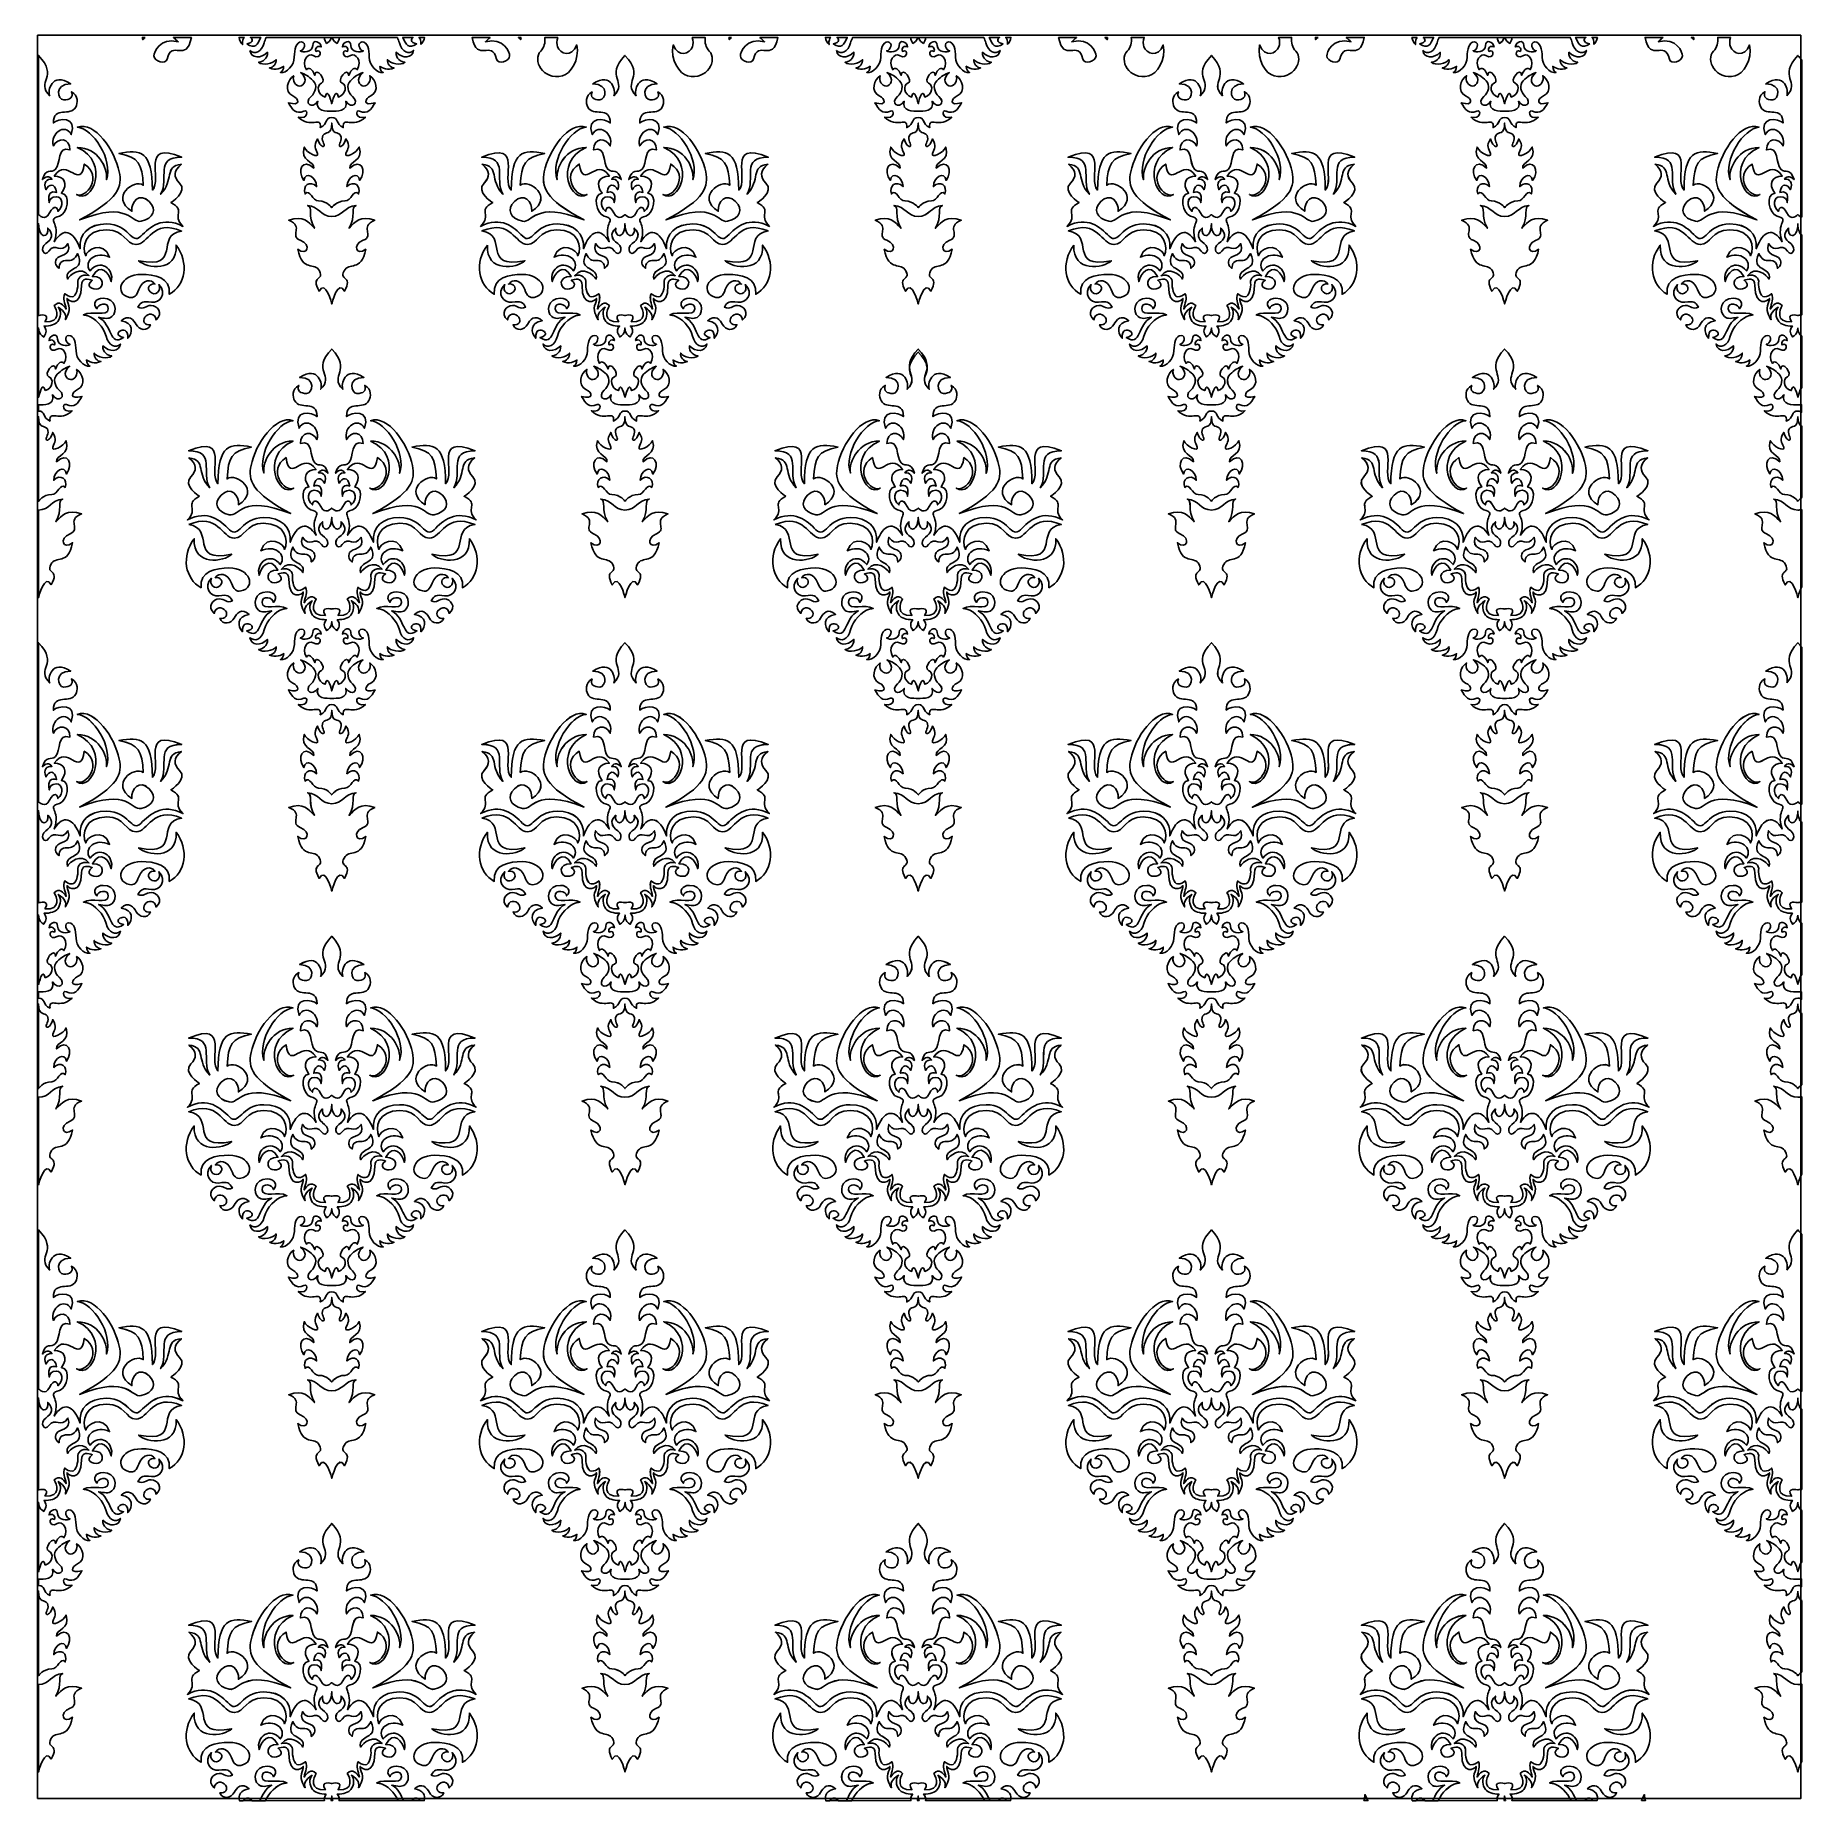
# Model space of a CAD drawing. Header units: centimetres. Extents: x -8 to 7.9, y -7.9 to 7.9.
import ezdxf

# ---------------------------------------------------------------- set-up
doc = ezdxf.new("R2010")
doc.units = ezdxf.units.CM
doc.header["$MEASUREMENT"] = 0
doc.layers.add('Camada 1', color=7, linetype='Continuous')

msp = doc.modelspace()

# ---------------------------------------------------------------- linework, layer by layer
at = {"layer": 'Camada 1'}
msp.add_lwpolyline([(-7.94171, -7.92779), (7.93329, -7.92779), (7.93329, 7.94721), (-7.94171, 7.94721), (-7.94171, -7.92779)], close=True, dxfattribs=at)
at = {"layer": 'Camada 1', "color": 7}
for points, knots in [([(-6.97368, 7.92779), (-6.97368, 7.92779), (-6.99741, 7.92779), (-6.99741, 7.92779), (-6.99741, 7.92779), (-6.99675, 7.92155), (-6.99593, 7.91509), (-6.99516, 7.90837), (-6.99516, 7.90837), (-6.98783, 7.91557), (-6.98079, 7.92178), (-6.97368, 7.92779)], [0, 0, 0, 0, 0.25, 0.25, 0.25, 0.25, 0.5, 0.5, 0.5, 0.5, 1, 1, 1, 1]), ([(-6.89441, 7.76248), (-6.89441, 7.70874), (-6.78778, 7.68369), (-6.77662, 7.73189), (-6.77662, 7.73189), (-6.7341, 7.91493), (-6.60303, 7.69302), (-6.55741, 7.92779), (-6.55741, 7.92779), (-6.55741, 7.92779), (-6.7188, 7.92779), (-6.7188, 7.92779), (-6.7188, 7.92779), (-6.70263, 7.91477), (-6.68824, 7.90112), (-6.67591, 7.88879), (-6.67591, 7.88879), (-6.84295, 7.93544), (-6.89441, 7.79174), (-6.89441, 7.76248)], [0, 0, 0, 0, 0.16666667, 0.16666667, 0.16666667, 0.16666667, 0.33333333, 0.33333333, 0.33333333, 0.33333333, 0.5, 0.5, 0.5, 0.5, 0.66666667, 0.66666667, 0.66666667, 0.66666667, 1, 1, 1, 1]), ([(-6.0796, 7.92779), (-6.0796, 7.92779), (-6.12788, 7.92779), (-6.12788, 7.92779), (-6.12788, 7.92779), (-6.12518, 7.90435), (-6.11357, 7.88104), (-6.09634, 7.86379), (-6.09634, 7.86379), (-6.09902, 7.89898), (-6.09111, 7.91795), (-6.0796, 7.92779)], [0, 0, 0, 0, 0.25, 0.25, 0.25, 0.25, 0.5, 0.5, 0.5, 0.5, 1, 1, 1, 1]), ([(-6.05943, 7.87096), (-5.98297, 7.81881), (-5.96111, 7.86649), (-5.93264, 7.92779), (-5.93264, 7.92779), (-5.93264, 7.92779), (-6.02559, 7.92779), (-6.02559, 7.92779), (-6.02559, 7.92779), (-6.00721, 7.91543), (-5.99122, 7.88466), (-6.05943, 7.87096)], [0, 0, 0, 0, 0.25, 0.25, 0.25, 0.25, 0.5, 0.5, 0.5, 0.5, 1, 1, 1, 1]), ([(-6.03025, 7.81079), (-6.01916, 7.73843), (-5.93087, 7.73621), (-5.87245, 7.79465), (-5.87245, 7.79465), (-5.86549, 7.73898), (-5.92116, 7.70419), (-5.9518, 7.70419), (-5.9518, 7.70419), (-5.91907, 7.67151), (-5.81538, 7.69308), (-5.79456, 7.72925), (-5.79456, 7.72925), (-5.7876, 7.69308), (-5.82377, 7.65413), (-5.85436, 7.65413), (-5.85436, 7.65413), (-5.8015, 7.62767), (-5.74025, 7.65416), (-5.72635, 7.66805), (-5.72635, 7.66805), (-5.72635, 7.64297), (-5.74167, 7.61307), (-5.75625, 7.61307), (-5.75625, 7.61307), (-5.70132, 7.60262), (-5.63033, 7.67779), (-5.63033, 7.75015), (-5.63033, 7.75015), (-5.63033, 7.82249), (-5.61504, 7.8872), (-5.56561, 7.8872), (-5.56561, 7.8872), (-5.51621, 7.8872), (-5.54124, 7.80859), (-5.57744, 7.80859), (-5.57744, 7.80859), (-5.55799, 7.78909), (-5.46475, 7.79049), (-5.46475, 7.8559), (-5.46475, 7.8559), (-5.46475, 7.91448), (-5.3922, 7.89138), (-5.38852, 7.84291), (-5.38852, 7.84291), (-5.41651, 7.86056), (-5.45054, 7.83002), (-5.4353, 7.80301), (-5.4353, 7.80301), (-5.38249, 7.83608), (-5.38061, 7.71927), (-5.46216, 7.76491), (-5.46216, 7.76491), (-5.5083, 7.79073), (-5.56985, 7.71948), (-5.52204, 7.63656), (-5.52204, 7.63656), (-5.5031, 7.6658), (-5.46994, 7.64574), (-5.4455, 7.58629), (-5.4455, 7.58629), (-5.44084, 7.67545), (-5.32993, 7.5348), (-5.38713, 7.51604), (-5.38713, 7.51604), (-5.43222, 7.50125), (-5.42261, 7.41256), (-5.35303, 7.39163), (-5.35303, 7.39163), (-5.33057, 7.49257), (-5.29323, 7.33178), (-5.29323, 7.33178), (-5.29323, 7.33178), (-5.29323, 7.33178), (-5.25584, 7.49257), (-5.23349, 7.39163), (-5.23349, 7.39163), (-5.16383, 7.41256), (-5.1543, 7.50125), (-5.19933, 7.51604), (-5.19933, 7.51604), (-5.25648, 7.5348), (-5.14557, 7.67545), (-5.14096, 7.58629), (-5.14096, 7.58629), (-5.11651, 7.64574), (-5.08333, 7.6658), (-5.06436, 7.63656), (-5.06436, 7.63656), (-5.0166, 7.71945), (-5.07817, 7.79073), (-5.12429, 7.76491), (-5.12429, 7.76491), (-5.20581, 7.71927), (-5.20393, 7.83608), (-5.15115, 7.80301), (-5.15115, 7.80301), (-5.13591, 7.83002), (-5.16994, 7.86056), (-5.19798, 7.84291), (-5.19798, 7.84291), (-5.19425, 7.89141), (-5.1217, 7.91451), (-5.1217, 7.8559), (-5.1217, 7.8559), (-5.1217, 7.79049), (-5.02846, 7.78912), (-5.00896, 7.80859), (-5.00896, 7.80859), (-5.04521, 7.80859), (-5.07018, 7.8872), (-5.02079, 7.8872), (-5.02079, 7.8872), (-4.9714, 7.8872), (-4.95607, 7.82248), (-4.95607, 7.75015), (-4.95607, 7.75015), (-4.95607, 7.67779), (-4.88511, 7.60262), (-4.83018, 7.61307), (-4.83018, 7.61307), (-4.84479, 7.61307), (-4.86008, 7.64297), (-4.86008, 7.66805), (-4.86008, 7.66805), (-4.84622, 7.65416), (-4.78491, 7.6277), (-4.73202, 7.65413), (-4.73202, 7.65413), (-4.76269, 7.65413), (-4.7988, 7.6931), (-4.79182, 7.72925), (-4.79182, 7.72925), (-4.771, 7.69308), (-4.66731, 7.67152), (-4.63458, 7.70419), (-4.63458, 7.70419), (-4.66519, 7.70419), (-4.72091, 7.73898), (-4.71393, 7.79465), (-4.71393, 7.79465), (-4.65554, 7.7362), (-4.5673, 7.73843), (-4.55616, 7.81076), (-4.55616, 7.81076), (-4.59582, 7.7711), (-4.66387, 7.79465), (-4.68475, 7.88093), (-4.68475, 7.88093), (-4.68864, 7.89691), (-4.69517, 7.91249), (-4.70274, 7.92779), (-4.70274, 7.92779), (-4.70274, 7.92779), (-5.22549, 7.92779), (-5.22549, 7.92779), (-5.22549, 7.92779), (-5.22541, 7.90522), (-5.23983, 7.88874), (-5.24586, 7.87458), (-5.24586, 7.87458), (-5.2598, 7.88321), (-5.28139, 7.89524), (-5.28962, 7.92779), (-5.28962, 7.92779), (-5.28962, 7.92779), (-5.29672, 7.92779), (-5.29672, 7.92779), (-5.29672, 7.92779), (-5.30498, 7.89525), (-5.32654, 7.88321), (-5.34048, 7.87458), (-5.34048, 7.87458), (-5.34646, 7.88874), (-5.36088, 7.90522), (-5.3608, 7.92779), (-5.3608, 7.92779), (-5.3608, 7.92779), (-5.88372, 7.92779), (-5.88372, 7.92779), (-5.88372, 7.92779), (-5.89126, 7.91252), (-5.89785, 7.89691), (-5.90171, 7.88093), (-5.90171, 7.88093), (-5.92251, 7.79465), (-5.99064, 7.77113), (-6.03025, 7.81079)], [0, 0, 0, 0, 0.02083333, 0.02083333, 0.02083333, 0.02083333, 0.04166667, 0.04166667, 0.04166667, 0.04166667, 0.0625, 0.0625, 0.0625, 0.0625, 0.08333333, 0.08333333, 0.08333333, 0.08333333, 0.10416667, 0.10416667, 0.10416667, 0.10416667, 0.125, 0.125, 0.125, 0.125, 0.14583333, 0.14583333, 0.14583333, 0.14583333, 0.16666667, 0.16666667, 0.16666667, 0.16666667, 0.1875, 0.1875, 0.1875, 0.1875, 0.20833333, 0.20833333, 0.20833333, 0.20833333, 0.22916667, 0.22916667, 0.22916667, 0.22916667, 0.25, 0.25, 0.25, 0.25, 0.27083333, 0.27083333, 0.27083333, 0.27083333, 0.29166667, 0.29166667, 0.29166667, 0.29166667, 0.3125, 0.3125, 0.3125, 0.3125, 0.33333333, 0.33333333, 0.33333333, 0.33333333, 0.35416667, 0.35416667, 0.35416667, 0.35416667, 0.375, 0.375, 0.375, 0.375, 0.39583333, 0.39583333, 0.39583333, 0.39583333, 0.41666667, 0.41666667, 0.41666667, 0.41666667, 0.4375, 0.4375, 0.4375, 0.4375, 0.45833333, 0.45833333, 0.45833333, 0.45833333, 0.47916667, 0.47916667, 0.47916667, 0.47916667, 0.5, 0.5, 0.5, 0.5, 0.52083333, 0.52083333, 0.52083333, 0.52083333, 0.54166667, 0.54166667, 0.54166667, 0.54166667, 0.5625, 0.5625, 0.5625, 0.5625, 0.58333333, 0.58333333, 0.58333333, 0.58333333, 0.60416667, 0.60416667, 0.60416667, 0.60416667, 0.625, 0.625, 0.625, 0.625, 0.64583333, 0.64583333, 0.64583333, 0.64583333, 0.66666667, 0.66666667, 0.66666667, 0.66666667, 0.6875, 0.6875, 0.6875, 0.6875, 0.70833333, 0.70833333, 0.70833333, 0.70833333, 0.72916667, 0.72916667, 0.72916667, 0.72916667, 0.75, 0.75, 0.75, 0.75, 0.77083333, 0.77083333, 0.77083333, 0.77083333, 0.79166667, 0.79166667, 0.79166667, 0.79166667, 0.8125, 0.8125, 0.8125, 0.8125, 0.83333333, 0.83333333, 0.83333333, 0.83333333, 0.85416667, 0.85416667, 0.85416667, 0.85416667, 0.875, 0.875, 0.875, 0.875, 0.89583333, 0.89583333, 0.89583333, 0.89583333, 0.91666667, 0.91666667, 0.91666667, 0.91666667, 0.9375, 0.9375, 0.9375, 0.9375, 0.95833333, 0.95833333, 0.95833333, 0.95833333, 1, 1, 1, 1]), ([(-5.34051, 7.87458), (-5.32657, 7.88321), (-5.30498, 7.89524), (-5.29675, 7.92779), (-5.29675, 7.92779), (-5.29675, 7.92779), (-5.36083, 7.92779), (-5.36083, 7.92779), (-5.36083, 7.92779), (-5.36091, 7.90525), (-5.34649, 7.88874), (-5.34051, 7.87458)], [0, 0, 0, 0, 0.25, 0.25, 0.25, 0.25, 0.5, 0.5, 0.5, 0.5, 1, 1, 1, 1]), ([(-5.24587, 7.87458), (-5.23984, 7.88874), (-5.22542, 7.90522), (-5.2255, 7.92779), (-5.2255, 7.92779), (-5.2255, 7.92779), (-5.28963, 7.92779), (-5.28963, 7.92779), (-5.28963, 7.92779), (-5.2814, 7.89525), (-5.25984, 7.88321), (-5.24587, 7.87458)], [0, 0, 0, 0, 0.25, 0.25, 0.25, 0.25, 0.5, 0.5, 0.5, 0.5, 1, 1, 1, 1]), ([(-4.52694, 7.87096), (-4.59515, 7.88467), (-4.57917, 7.91544), (-4.56073, 7.92779), (-4.56073, 7.92779), (-4.56073, 7.92779), (-4.65365, 7.92779), (-4.65365, 7.92779), (-4.65365, 7.92779), (-4.62529, 7.86649), (-4.60341, 7.81881), (-4.52694, 7.87096)], [0, 0, 0, 0, 0.25, 0.25, 0.25, 0.25, 0.5, 0.5, 0.5, 0.5, 1, 1, 1, 1]), ([(-4.49008, 7.86379), (-4.4728, 7.88104), (-4.46116, 7.90438), (-4.45849, 7.92779), (-4.45849, 7.92779), (-4.45849, 7.92779), (-4.50673, 7.92779), (-4.50673, 7.92779), (-4.50673, 7.92779), (-4.49522, 7.91795), (-4.48739, 7.89898), (-4.49008, 7.86379)], [0, 0, 0, 0, 0.25, 0.25, 0.25, 0.25, 0.5, 0.5, 0.5, 0.5, 1, 1, 1, 1]), ([(-3.80966, 7.73189), (-3.79855, 7.68368), (-3.69187, 7.70874), (-3.69187, 7.76248), (-3.69187, 7.76248), (-3.69187, 7.79174), (-3.74344, 7.93544), (-3.91042, 7.88879), (-3.91042, 7.88879), (-3.8982, 7.90112), (-3.88375, 7.91475), (-3.86758, 7.92779), (-3.86758, 7.92779), (-3.86758, 7.92779), (-4.02886, 7.92779), (-4.02886, 7.92779), (-4.02886, 7.92779), (-3.98322, 7.69303), (-3.85223, 7.91493), (-3.80966, 7.73189)], [0, 0, 0, 0, 0.16666667, 0.16666667, 0.16666667, 0.16666667, 0.33333333, 0.33333333, 0.33333333, 0.33333333, 0.5, 0.5, 0.5, 0.5, 0.66666667, 0.66666667, 0.66666667, 0.66666667, 1, 1, 1, 1]), ([(-3.58891, 7.92779), (-3.58891, 7.92779), (-3.61262, 7.92779), (-3.61262, 7.92779), (-3.61262, 7.92779), (-3.60553, 7.92178), (-3.59844, 7.91557), (-3.59122, 7.90837), (-3.59122, 7.90837), (-3.5904, 7.91509), (-3.58963, 7.92155), (-3.58891, 7.92779)], [0, 0, 0, 0, 0.25, 0.25, 0.25, 0.25, 0.5, 0.5, 0.5, 0.5, 1, 1, 1, 1]), ([(-3.41196, 7.8042), (-3.48882, 7.72739), (-3.39677, 7.53956), (-3.21694, 7.58229), (-3.21694, 7.58229), (-3.14532, 7.59933), (-3.05845, 7.72564), (-3.08706, 7.8614), (-3.08706, 7.8614), (-3.13349, 7.73459), (-3.23883, 7.787), (-3.26026, 7.84373), (-3.26026, 7.84373), (-3.26788, 7.86384), (-3.2705, 7.89871), (-3.25849, 7.92779), (-3.25849, 7.92779), (-3.25849, 7.92779), (-3.37458, 7.92779), (-3.37458, 7.92779), (-3.37458, 7.92779), (-3.36976, 7.88215), (-3.38026, 7.83593), (-3.41196, 7.8042)], [0, 0, 0, 0, 0.14285714, 0.14285714, 0.14285714, 0.14285714, 0.28571429, 0.28571429, 0.28571429, 0.28571429, 0.42857143, 0.42857143, 0.42857143, 0.42857143, 0.57142857, 0.57142857, 0.57142857, 0.57142857, 0.71428571, 0.71428571, 0.71428571, 0.71428571, 1, 1, 1, 1]), ([(-2.04581, 7.84373), (-2.06729, 7.787), (-2.1726, 7.73459), (-2.21909, 7.8614), (-2.21909, 7.8614), (-2.24761, 7.72567), (-2.16075, 7.59933), (-2.08913, 7.58229), (-2.08913, 7.58229), (-1.90929, 7.53956), (-1.81724, 7.72739), (-1.89405, 7.8042), (-1.89405, 7.8042), (-1.92577, 7.83592), (-1.9363, 7.88212), (-1.93149, 7.92779), (-1.93149, 7.92779), (-1.93149, 7.92779), (-2.04764, 7.92779), (-2.04764, 7.92779), (-2.04764, 7.92779), (-2.03565, 7.89871), (-2.03822, 7.86384), (-2.04581, 7.84373)], [0, 0, 0, 0, 0.14285714, 0.14285714, 0.14285714, 0.14285714, 0.28571429, 0.28571429, 0.28571429, 0.28571429, 0.42857143, 0.42857143, 0.42857143, 0.42857143, 0.57142857, 0.57142857, 0.57142857, 0.57142857, 0.71428571, 0.71428571, 0.71428571, 0.71428571, 1, 1, 1, 1]), ([(-1.69341, 7.92779), (-1.69341, 7.92779), (-1.7172, 7.92779), (-1.7172, 7.92779), (-1.7172, 7.92779), (-1.71649, 7.92155), (-1.71574, 7.91509), (-1.7149, 7.90837), (-1.7149, 7.90837), (-1.70762, 7.91557), (-1.70053, 7.92178), (-1.69341, 7.92779)], [0, 0, 0, 0, 0.25, 0.25, 0.25, 0.25, 0.5, 0.5, 0.5, 0.5, 1, 1, 1, 1]), ([(-1.61417, 7.76248), (-1.61417, 7.70874), (-1.50765, 7.68369), (-1.49643, 7.73189), (-1.49643, 7.73189), (-1.45386, 7.91493), (-1.32289, 7.69302), (-1.27725, 7.92779), (-1.27725, 7.92779), (-1.27725, 7.92779), (-1.43857, 7.92779), (-1.43857, 7.92779), (-1.43857, 7.92779), (-1.4224, 7.91477), (-1.40801, 7.90112), (-1.39573, 7.88879), (-1.39573, 7.88879), (-1.56268, 7.93544), (-1.61417, 7.79174), (-1.61417, 7.76248)], [0, 0, 0, 0, 0.16666667, 0.16666667, 0.16666667, 0.16666667, 0.33333333, 0.33333333, 0.33333333, 0.33333333, 0.5, 0.5, 0.5, 0.5, 0.66666667, 0.66666667, 0.66666667, 0.66666667, 1, 1, 1, 1]), ([(-0.79936, 7.92779), (-0.79936, 7.92779), (-0.8477, 7.92779), (-0.8477, 7.92779), (-0.8477, 7.92779), (-0.845, 7.90435), (-0.83336, 7.88104), (-0.81611, 7.86379), (-0.81611, 7.86379), (-0.81881, 7.89898), (-0.81092, 7.91795), (-0.79936, 7.92779)], [0, 0, 0, 0, 0.25, 0.25, 0.25, 0.25, 0.5, 0.5, 0.5, 0.5, 1, 1, 1, 1]), ([(-0.77917, 7.87096), (-0.70276, 7.81881), (-0.68082, 7.86649), (-0.65243, 7.92779), (-0.65243, 7.92779), (-0.65243, 7.92779), (-0.7453, 7.92779), (-0.7453, 7.92779), (-0.7453, 7.92779), (-0.727, 7.91543), (-0.71096, 7.88466), (-0.77917, 7.87096)], [0, 0, 0, 0, 0.25, 0.25, 0.25, 0.25, 0.5, 0.5, 0.5, 0.5, 1, 1, 1, 1]), ([(-0.75001, 7.81079), (-0.7389, 7.73843), (-0.65066, 7.73623), (-0.59224, 7.79468), (-0.59224, 7.79468), (-0.58528, 7.73901), (-0.64098, 7.70422), (-0.67159, 7.70422), (-0.67159, 7.70422), (-0.63886, 7.67154), (-0.53525, 7.69311), (-0.5143, 7.72928), (-0.5143, 7.72928), (-0.50739, 7.69311), (-0.54348, 7.65416), (-0.57418, 7.65416), (-0.57418, 7.65416), (-0.52126, 7.6277), (-0.46001, 7.65419), (-0.4461, 7.66808), (-0.4461, 7.66808), (-0.4461, 7.643), (-0.46142, 7.6131), (-0.476, 7.6131), (-0.476, 7.6131), (-0.42113, 7.60265), (-0.35016, 7.67782), (-0.35016, 7.75018), (-0.35016, 7.75018), (-0.35016, 7.82252), (-0.33487, 7.88723), (-0.28539, 7.88723), (-0.28539, 7.88723), (-0.23605, 7.88723), (-0.26102, 7.80862), (-0.29727, 7.80862), (-0.29727, 7.80862), (-0.27774, 7.78912), (-0.18453, 7.79052), (-0.18453, 7.85593), (-0.18453, 7.85593), (-0.18453, 7.91451), (-0.11193, 7.89141), (-0.1083, 7.84294), (-0.1083, 7.84294), (-0.13635, 7.86059), (-0.17027, 7.83005), (-0.15508, 7.80304), (-0.15508, 7.80304), (-0.10227, 7.83611), (-0.10042, 7.7193), (-0.18196, 7.76494), (-0.18196, 7.76494), (-0.22802, 7.79076), (-0.28959, 7.71951), (-0.24181, 7.63659), (-0.24181, 7.63659), (-0.22289, 7.66583), (-0.18971, 7.64577), (-0.16521, 7.58632), (-0.16521, 7.58632), (-0.16061, 7.67548), (-0.04964, 7.53483), (-0.10687, 7.51607), (-0.10687, 7.51607), (-0.15196, 7.50128), (-0.1424, 7.41259), (-0.07271, 7.39166), (-0.07271, 7.39166), (-0.05025, 7.4926), (-0.01291, 7.33181), (-0.01291, 7.33181), (-0.01291, 7.33181), (-0.01291, 7.33181), (0.02445, 7.4926), (0.04683, 7.39166), (0.04683, 7.39166), (0.11647, 7.41259), (0.12599, 7.50128), (0.08099, 7.51607), (0.08099, 7.51607), (0.02376, 7.53483), (0.13467, 7.67548), (0.13936, 7.58632), (0.13936, 7.58632), (0.16378, 7.64577), (0.19696, 7.66583), (0.21596, 7.63659), (0.21596, 7.63659), (0.26372, 7.71948), (0.20215, 7.79076), (0.15598, 7.76494), (0.15598, 7.76494), (0.07449, 7.7193), (0.07639, 7.83611), (0.1291, 7.80304), (0.1291, 7.80304), (0.14442, 7.83005), (0.11034, 7.86059), (0.0823, 7.84294), (0.0823, 7.84294), (0.08603, 7.89144), (0.15863, 7.91454), (0.15863, 7.85593), (0.15863, 7.85593), (0.15863, 7.79052), (0.25182, 7.78915), (0.27132, 7.80862), (0.27132, 7.80862), (0.23515, 7.80862), (0.21004, 7.88723), (0.25955, 7.88723), (0.25955, 7.88723), (0.30889, 7.88723), (0.32416, 7.82251), (0.32416, 7.75018), (0.32416, 7.75018), (0.32416, 7.67782), (0.39515, 7.60265), (0.4501, 7.6131), (0.4501, 7.6131), (0.43552, 7.6131), (0.42025, 7.643), (0.42025, 7.66808), (0.42025, 7.66808), (0.43409, 7.65419), (0.49542, 7.62773), (0.5482, 7.65416), (0.5482, 7.65416), (0.51761, 7.65416), (0.48142, 7.69313), (0.4884, 7.72928), (0.4884, 7.72928), (0.50925, 7.69311), (0.61294, 7.67155), (0.64564, 7.70422), (0.64564, 7.70422), (0.61508, 7.70422), (0.55928, 7.73901), (0.56629, 7.79468), (0.56629, 7.79468), (0.62476, 7.73623), (0.713, 7.73846), (0.72409, 7.81079), (0.72409, 7.81079), (0.68443, 7.77113), (0.61646, 7.79468), (0.5955, 7.88096), (0.5955, 7.88096), (0.59164, 7.89694), (0.58518, 7.91252), (0.57756, 7.92782), (0.57756, 7.92782), (0.57756, 7.92782), (0.05466, 7.92782), (0.05466, 7.92782), (0.05466, 7.92782), (0.05474, 7.90525), (0.04035, 7.88877), (0.03434, 7.87461), (0.03434, 7.87461), (0.02034, 7.88324), (-0.00117, 7.89527), (-0.00942, 7.92782), (-0.00942, 7.92782), (-0.00942, 7.92782), (-0.01651, 7.92782), (-0.01651, 7.92782), (-0.01651, 7.92782), (-0.02479, 7.89528), (-0.04633, 7.88324), (-0.06033, 7.87461), (-0.06033, 7.87461), (-0.06636, 7.88877), (-0.0807, 7.90525), (-0.08062, 7.92782), (-0.08062, 7.92782), (-0.08062, 7.92782), (-0.60362, 7.92782), (-0.60362, 7.92782), (-0.60362, 7.92782), (-0.61119, 7.91255), (-0.6177, 7.89694), (-0.62156, 7.88096), (-0.62156, 7.88096), (-0.6423, 7.79465), (-0.71043, 7.77113), (-0.75001, 7.81079)], [0, 0, 0, 0, 0.02083333, 0.02083333, 0.02083333, 0.02083333, 0.04166667, 0.04166667, 0.04166667, 0.04166667, 0.0625, 0.0625, 0.0625, 0.0625, 0.08333333, 0.08333333, 0.08333333, 0.08333333, 0.10416667, 0.10416667, 0.10416667, 0.10416667, 0.125, 0.125, 0.125, 0.125, 0.14583333, 0.14583333, 0.14583333, 0.14583333, 0.16666667, 0.16666667, 0.16666667, 0.16666667, 0.1875, 0.1875, 0.1875, 0.1875, 0.20833333, 0.20833333, 0.20833333, 0.20833333, 0.22916667, 0.22916667, 0.22916667, 0.22916667, 0.25, 0.25, 0.25, 0.25, 0.27083333, 0.27083333, 0.27083333, 0.27083333, 0.29166667, 0.29166667, 0.29166667, 0.29166667, 0.3125, 0.3125, 0.3125, 0.3125, 0.33333333, 0.33333333, 0.33333333, 0.33333333, 0.35416667, 0.35416667, 0.35416667, 0.35416667, 0.375, 0.375, 0.375, 0.375, 0.39583333, 0.39583333, 0.39583333, 0.39583333, 0.41666667, 0.41666667, 0.41666667, 0.41666667, 0.4375, 0.4375, 0.4375, 0.4375, 0.45833333, 0.45833333, 0.45833333, 0.45833333, 0.47916667, 0.47916667, 0.47916667, 0.47916667, 0.5, 0.5, 0.5, 0.5, 0.52083333, 0.52083333, 0.52083333, 0.52083333, 0.54166667, 0.54166667, 0.54166667, 0.54166667, 0.5625, 0.5625, 0.5625, 0.5625, 0.58333333, 0.58333333, 0.58333333, 0.58333333, 0.60416667, 0.60416667, 0.60416667, 0.60416667, 0.625, 0.625, 0.625, 0.625, 0.64583333, 0.64583333, 0.64583333, 0.64583333, 0.66666667, 0.66666667, 0.66666667, 0.66666667, 0.6875, 0.6875, 0.6875, 0.6875, 0.70833333, 0.70833333, 0.70833333, 0.70833333, 0.72916667, 0.72916667, 0.72916667, 0.72916667, 0.75, 0.75, 0.75, 0.75, 0.77083333, 0.77083333, 0.77083333, 0.77083333, 0.79166667, 0.79166667, 0.79166667, 0.79166667, 0.8125, 0.8125, 0.8125, 0.8125, 0.83333333, 0.83333333, 0.83333333, 0.83333333, 0.85416667, 0.85416667, 0.85416667, 0.85416667, 0.875, 0.875, 0.875, 0.875, 0.89583333, 0.89583333, 0.89583333, 0.89583333, 0.91666667, 0.91666667, 0.91666667, 0.91666667, 0.9375, 0.9375, 0.9375, 0.9375, 0.95833333, 0.95833333, 0.95833333, 0.95833333, 1, 1, 1, 1]), ([(-0.06027, 7.87458), (-0.04627, 7.88321), (-0.02474, 7.89524), (-0.01645, 7.92779), (-0.01645, 7.92779), (-0.01645, 7.92779), (-0.08054, 7.92779), (-0.08054, 7.92779), (-0.08054, 7.92779), (-0.08064, 7.90525), (-0.0663, 7.88874), (-0.06027, 7.87458)], [0, 0, 0, 0, 0.25, 0.25, 0.25, 0.25, 0.5, 0.5, 0.5, 0.5, 1, 1, 1, 1]), ([(0.03437, 7.87458), (0.04038, 7.88874), (0.05477, 7.90522), (0.05469, 7.92779), (0.05469, 7.92779), (0.05469, 7.92779), (-0.00937, 7.92779), (-0.00937, 7.92779), (-0.00937, 7.92779), (-0.00114, 7.89525), (0.02037, 7.88321), (0.03437, 7.87458)], [0, 0, 0, 0, 0.25, 0.25, 0.25, 0.25, 0.5, 0.5, 0.5, 0.5, 1, 1, 1, 1]), ([(0.75327, 7.87096), (0.68506, 7.88467), (0.70109, 7.91544), (0.71946, 7.92779), (0.71946, 7.92779), (0.71946, 7.92779), (0.62656, 7.92779), (0.62656, 7.92779), (0.62656, 7.92779), (0.65498, 7.86649), (0.6768, 7.81881), (0.75327, 7.87096)], [0, 0, 0, 0, 0.25, 0.25, 0.25, 0.25, 0.5, 0.5, 0.5, 0.5, 1, 1, 1, 1]), ([(0.79013, 7.86379), (0.80733, 7.88104), (0.81905, 7.90438), (0.82169, 7.92779), (0.82169, 7.92779), (0.82169, 7.92779), (0.77351, 7.92779), (0.77351, 7.92779), (0.77351, 7.92779), (0.78494, 7.91795), (0.79288, 7.89898), (0.79013, 7.86379)], [0, 0, 0, 0, 0.25, 0.25, 0.25, 0.25, 0.5, 0.5, 0.5, 0.5, 1, 1, 1, 1]), ([(1.47058, 7.73189), (1.48164, 7.68368), (1.58824, 7.70874), (1.58824, 7.76248), (1.58824, 7.76248), (1.58824, 7.79174), (1.53678, 7.93544), (1.36975, 7.88879), (1.36975, 7.88879), (1.38203, 7.90112), (1.39645, 7.91475), (1.41261, 7.92779), (1.41261, 7.92779), (1.41261, 7.92779), (1.25129, 7.92779), (1.25129, 7.92779), (1.25129, 7.92779), (1.29693, 7.69303), (1.42801, 7.91493), (1.47058, 7.73189)], [0, 0, 0, 0, 0.16666667, 0.16666667, 0.16666667, 0.16666667, 0.33333333, 0.33333333, 0.33333333, 0.33333333, 0.5, 0.5, 0.5, 0.5, 0.66666667, 0.66666667, 0.66666667, 0.66666667, 1, 1, 1, 1]), ([(1.6913, 7.92779), (1.6913, 7.92779), (1.66751, 7.92779), (1.66751, 7.92779), (1.66751, 7.92779), (1.67468, 7.92178), (1.68177, 7.91557), (1.68902, 7.90837), (1.68902, 7.90837), (1.68979, 7.91509), (1.69058, 7.92155), (1.6913, 7.92779)], [0, 0, 0, 0, 0.25, 0.25, 0.25, 0.25, 0.5, 0.5, 0.5, 0.5, 1, 1, 1, 1]), ([(1.86822, 7.8042), (1.79136, 7.72739), (1.88341, 7.53956), (2.06327, 7.58229), (2.06327, 7.58229), (2.13481, 7.59933), (2.22176, 7.72564), (2.1931, 7.8614), (2.1931, 7.8614), (2.14667, 7.73459), (2.04136, 7.787), (2.01996, 7.84373), (2.01996, 7.84373), (2.01226, 7.86384), (2.00961, 7.89871), (2.02171, 7.92779), (2.02171, 7.92779), (2.02171, 7.92779), (1.90553, 7.92779), (1.90553, 7.92779), (1.90553, 7.92779), (1.91045, 7.88215), (1.89987, 7.83593), (1.86822, 7.8042)], [0, 0, 0, 0, 0.14285714, 0.14285714, 0.14285714, 0.14285714, 0.28571429, 0.28571429, 0.28571429, 0.28571429, 0.42857143, 0.42857143, 0.42857143, 0.42857143, 0.57142857, 0.57142857, 0.57142857, 0.57142857, 0.71428571, 0.71428571, 0.71428571, 0.71428571, 1, 1, 1, 1]), ([(3.23432, 7.84373), (3.21292, 7.787), (3.10758, 7.73459), (3.06118, 7.8614), (3.06118, 7.8614), (3.0325, 7.72567), (3.11947, 7.59933), (3.19098, 7.58229), (3.19098, 7.58229), (3.37087, 7.53956), (3.46289, 7.72739), (3.38606, 7.8042), (3.38606, 7.8042), (3.35434, 7.83592), (3.34378, 7.88212), (3.34873, 7.92779), (3.34873, 7.92779), (3.34873, 7.92779), (3.23252, 7.92779), (3.23252, 7.92779), (3.23252, 7.92779), (3.24464, 7.89871), (3.24202, 7.86384), (3.23432, 7.84373)], [0, 0, 0, 0, 0.14285714, 0.14285714, 0.14285714, 0.14285714, 0.28571429, 0.28571429, 0.28571429, 0.28571429, 0.42857143, 0.42857143, 0.42857143, 0.42857143, 0.57142857, 0.57142857, 0.57142857, 0.57142857, 0.71428571, 0.71428571, 0.71428571, 0.71428571, 1, 1, 1, 1]), ([(3.58677, 7.92779), (3.58677, 7.92779), (3.56301, 7.92779), (3.56301, 7.92779), (3.56301, 7.92779), (3.56375, 7.92155), (3.56457, 7.91509), (3.56536, 7.90837), (3.56536, 7.90837), (3.57251, 7.91557), (3.57963, 7.92178), (3.58677, 7.92779)], [0, 0, 0, 0, 0.25, 0.25, 0.25, 0.25, 0.5, 0.5, 0.5, 0.5, 1, 1, 1, 1]), ([(3.66601, 7.76248), (3.66601, 7.70874), (3.77261, 7.68369), (3.78375, 7.73189), (3.78375, 7.73189), (3.82624, 7.91493), (3.95734, 7.69302), (4.00296, 7.92779), (4.00296, 7.92779), (4.00296, 7.92779), (3.84167, 7.92779), (3.84167, 7.92779), (3.84167, 7.92779), (3.85778, 7.91477), (3.87223, 7.90112), (3.88451, 7.88879), (3.88451, 7.88879), (3.71748, 7.93544), (3.66601, 7.79174), (3.66601, 7.76248)], [0, 0, 0, 0, 0.16666667, 0.16666667, 0.16666667, 0.16666667, 0.33333333, 0.33333333, 0.33333333, 0.33333333, 0.5, 0.5, 0.5, 0.5, 0.66666667, 0.66666667, 0.66666667, 0.66666667, 1, 1, 1, 1]), ([(4.4808, 7.92779), (4.4808, 7.92779), (4.43262, 7.92779), (4.43262, 7.92779), (4.43262, 7.92779), (4.43529, 7.90435), (4.44693, 7.88104), (4.46421, 7.86379), (4.46421, 7.86379), (4.46143, 7.89898), (4.46932, 7.91795), (4.4808, 7.92779)], [0, 0, 0, 0, 0.25, 0.25, 0.25, 0.25, 0.5, 0.5, 0.5, 0.5, 1, 1, 1, 1]), ([(4.50099, 7.87096), (4.57745, 7.81881), (4.59928, 7.86649), (4.62773, 7.92779), (4.62773, 7.92779), (4.62773, 7.92779), (4.53483, 7.92779), (4.53483, 7.92779), (4.53483, 7.92779), (4.55319, 7.91543), (4.56917, 7.88466), (4.50099, 7.87096)], [0, 0, 0, 0, 0.25, 0.25, 0.25, 0.25, 0.5, 0.5, 0.5, 0.5, 1, 1, 1, 1]), ([(4.5302, 7.81079), (4.54131, 7.73843), (4.6295, 7.73623), (4.68797, 7.79468), (4.68797, 7.79468), (4.69498, 7.73901), (4.63921, 7.70422), (4.60865, 7.70422), (4.60865, 7.70422), (4.64133, 7.67154), (4.74507, 7.69311), (4.76589, 7.72928), (4.76589, 7.72928), (4.77293, 7.69311), (4.73668, 7.65416), (4.70607, 7.65416), (4.70607, 7.65416), (4.75893, 7.6277), (4.82021, 7.65419), (4.83405, 7.66808), (4.83405, 7.66808), (4.83405, 7.643), (4.81881, 7.6131), (4.8042, 7.6131), (4.8042, 7.6131), (4.85915, 7.60265), (4.93017, 7.67782), (4.93017, 7.75018), (4.93017, 7.75018), (4.93017, 7.82252), (4.94544, 7.88723), (4.99478, 7.88723), (4.99478, 7.88723), (5.04426, 7.88723), (5.0192, 7.80862), (4.98295, 7.80862), (4.98295, 7.80862), (5.00245, 7.78912), (5.09566, 7.79052), (5.09566, 7.85593), (5.09566, 7.85593), (5.09566, 7.91451), (5.16824, 7.89141), (5.17197, 7.84294), (5.17197, 7.84294), (5.14392, 7.86059), (5.10987, 7.83005), (5.12519, 7.80304), (5.12519, 7.80304), (5.17795, 7.83611), (5.1798, 7.7193), (5.09833, 7.76494), (5.09833, 7.76494), (5.05219, 7.79076), (4.99062, 7.71951), (5.03835, 7.63659), (5.03835, 7.63659), (5.05732, 7.66583), (5.0905, 7.64577), (5.11495, 7.58632), (5.11495, 7.58632), (5.11955, 7.67548), (5.23047, 7.53483), (5.17329, 7.51607), (5.17329, 7.51607), (5.12834, 7.50128), (5.13781, 7.41259), (5.20747, 7.39166), (5.20747, 7.39166), (5.22985, 7.4926), (5.26724, 7.33181), (5.26724, 7.33181), (5.26724, 7.33181), (5.26724, 7.33181), (5.30457, 7.4926), (5.32698, 7.39166), (5.32698, 7.39166), (5.39667, 7.41259), (5.40622, 7.50128), (5.36114, 7.51607), (5.36114, 7.51607), (5.30396, 7.53483), (5.41485, 7.67548), (5.41948, 7.58632), (5.41948, 7.58632), (5.44398, 7.64577), (5.47716, 7.66583), (5.49608, 7.63659), (5.49608, 7.63659), (5.54384, 7.71948), (5.4823, 7.79076), (5.43623, 7.76494), (5.43623, 7.76494), (5.35463, 7.7193), (5.35654, 7.83611), (5.40937, 7.80304), (5.40937, 7.80304), (5.42456, 7.83005), (5.39058, 7.86059), (5.36259, 7.84294), (5.36259, 7.84294), (5.36621, 7.89144), (5.43882, 7.91454), (5.43882, 7.85593), (5.43882, 7.85593), (5.43882, 7.79052), (5.53201, 7.78915), (5.55151, 7.80862), (5.55151, 7.80862), (5.51529, 7.80862), (5.49031, 7.88723), (5.53966, 7.88723), (5.53966, 7.88723), (5.58908, 7.88723), (5.6044, 7.82251), (5.6044, 7.75018), (5.6044, 7.75018), (5.6044, 7.67782), (5.67541, 7.60265), (5.73024, 7.6131), (5.73024, 7.6131), (5.71566, 7.6131), (5.70034, 7.643), (5.70034, 7.66808), (5.70034, 7.66808), (5.71423, 7.65419), (5.77551, 7.62773), (5.82848, 7.65416), (5.82848, 7.65416), (5.79779, 7.65416), (5.76167, 7.69313), (5.7686, 7.72928), (5.7686, 7.72928), (5.7895, 7.69311), (5.89311, 7.67155), (5.92582, 7.70422), (5.92582, 7.70422), (5.89523, 7.70422), (5.83954, 7.73901), (5.8465, 7.79468), (5.8465, 7.79468), (5.90497, 7.73623), (5.99316, 7.73846), (6.00427, 7.81079), (6.00427, 7.81079), (5.96469, 7.77113), (5.89656, 7.79468), (5.87579, 7.88096), (5.87579, 7.88096), (5.87193, 7.89694), (5.86537, 7.91252), (5.85777, 7.92782), (5.85777, 7.92782), (5.85777, 7.92782), (5.33485, 7.92782), (5.33485, 7.92782), (5.33485, 7.92782), (5.33496, 7.90525), (5.32056, 7.88877), (5.31453, 7.87461), (5.31453, 7.87461), (5.30059, 7.88324), (5.279, 7.89527), (5.27077, 7.92782), (5.27077, 7.92782), (5.27077, 7.92782), (5.26362, 7.92782), (5.26362, 7.92782), (5.26362, 7.92782), (5.25542, 7.89528), (5.23385, 7.88324), (5.21986, 7.87461), (5.21986, 7.87461), (5.21388, 7.88877), (5.19949, 7.90525), (5.19957, 7.92782), (5.19957, 7.92782), (5.19957, 7.92782), (4.67667, 7.92782), (4.67667, 7.92782), (4.67667, 7.92782), (4.6691, 7.91255), (4.66259, 7.89694), (4.65873, 7.88096), (4.65873, 7.88096), (4.63785, 7.79465), (4.56978, 7.77113), (4.5302, 7.81079)], [0, 0, 0, 0, 0.02083333, 0.02083333, 0.02083333, 0.02083333, 0.04166667, 0.04166667, 0.04166667, 0.04166667, 0.0625, 0.0625, 0.0625, 0.0625, 0.08333333, 0.08333333, 0.08333333, 0.08333333, 0.10416667, 0.10416667, 0.10416667, 0.10416667, 0.125, 0.125, 0.125, 0.125, 0.14583333, 0.14583333, 0.14583333, 0.14583333, 0.16666667, 0.16666667, 0.16666667, 0.16666667, 0.1875, 0.1875, 0.1875, 0.1875, 0.20833333, 0.20833333, 0.20833333, 0.20833333, 0.22916667, 0.22916667, 0.22916667, 0.22916667, 0.25, 0.25, 0.25, 0.25, 0.27083333, 0.27083333, 0.27083333, 0.27083333, 0.29166667, 0.29166667, 0.29166667, 0.29166667, 0.3125, 0.3125, 0.3125, 0.3125, 0.33333333, 0.33333333, 0.33333333, 0.33333333, 0.35416667, 0.35416667, 0.35416667, 0.35416667, 0.375, 0.375, 0.375, 0.375, 0.39583333, 0.39583333, 0.39583333, 0.39583333, 0.41666667, 0.41666667, 0.41666667, 0.41666667, 0.4375, 0.4375, 0.4375, 0.4375, 0.45833333, 0.45833333, 0.45833333, 0.45833333, 0.47916667, 0.47916667, 0.47916667, 0.47916667, 0.5, 0.5, 0.5, 0.5, 0.52083333, 0.52083333, 0.52083333, 0.52083333, 0.54166667, 0.54166667, 0.54166667, 0.54166667, 0.5625, 0.5625, 0.5625, 0.5625, 0.58333333, 0.58333333, 0.58333333, 0.58333333, 0.60416667, 0.60416667, 0.60416667, 0.60416667, 0.625, 0.625, 0.625, 0.625, 0.64583333, 0.64583333, 0.64583333, 0.64583333, 0.66666667, 0.66666667, 0.66666667, 0.66666667, 0.6875, 0.6875, 0.6875, 0.6875, 0.70833333, 0.70833333, 0.70833333, 0.70833333, 0.72916667, 0.72916667, 0.72916667, 0.72916667, 0.75, 0.75, 0.75, 0.75, 0.77083333, 0.77083333, 0.77083333, 0.77083333, 0.79166667, 0.79166667, 0.79166667, 0.79166667, 0.8125, 0.8125, 0.8125, 0.8125, 0.83333333, 0.83333333, 0.83333333, 0.83333333, 0.85416667, 0.85416667, 0.85416667, 0.85416667, 0.875, 0.875, 0.875, 0.875, 0.89583333, 0.89583333, 0.89583333, 0.89583333, 0.91666667, 0.91666667, 0.91666667, 0.91666667, 0.9375, 0.9375, 0.9375, 0.9375, 0.95833333, 0.95833333, 0.95833333, 0.95833333, 1, 1, 1, 1]), ([(5.21989, 7.87458), (5.23389, 7.88321), (5.25548, 7.89524), (5.26365, 7.92779), (5.26365, 7.92779), (5.26365, 7.92779), (5.19959, 7.92779), (5.19959, 7.92779), (5.19959, 7.92779), (5.19954, 7.90525), (5.21393, 7.88874), (5.21989, 7.87458)], [0, 0, 0, 0, 0.25, 0.25, 0.25, 0.25, 0.5, 0.5, 0.5, 0.5, 1, 1, 1, 1]), ([(5.31455, 7.87458), (5.32058, 7.88874), (5.33495, 7.90522), (5.33487, 7.92779), (5.33487, 7.92779), (5.33487, 7.92779), (5.27079, 7.92779), (5.27079, 7.92779), (5.27079, 7.92779), (5.27905, 7.89525), (5.30061, 7.88321), (5.31455, 7.87458)], [0, 0, 0, 0, 0.25, 0.25, 0.25, 0.25, 0.5, 0.5, 0.5, 0.5, 1, 1, 1, 1]), ([(6.03348, 7.87096), (5.96522, 7.88467), (5.98125, 7.91544), (5.99964, 7.92779), (5.99964, 7.92779), (5.99964, 7.92779), (5.90677, 7.92779), (5.90677, 7.92779), (5.90677, 7.92779), (5.93513, 7.86649), (5.95704, 7.81881), (6.03348, 7.87096)], [0, 0, 0, 0, 0.25, 0.25, 0.25, 0.25, 0.5, 0.5, 0.5, 0.5, 1, 1, 1, 1]), ([(6.07039, 7.86379), (6.08761, 7.88104), (6.09934, 7.90438), (6.10195, 7.92779), (6.10195, 7.92779), (6.10195, 7.92779), (6.05364, 7.92779), (6.05364, 7.92779), (6.05364, 7.92779), (6.06523, 7.91795), (6.07311, 7.89898), (6.07039, 7.86379)], [0, 0, 0, 0, 0.25, 0.25, 0.25, 0.25, 0.5, 0.5, 0.5, 0.5, 1, 1, 1, 1]), ([(6.75079, 7.73189), (6.76193, 7.68368), (6.86858, 7.70874), (6.86858, 7.76248), (6.86858, 7.76248), (6.86858, 7.79174), (6.81707, 7.93544), (6.65006, 7.88879), (6.65006, 7.88879), (6.66234, 7.90112), (6.67668, 7.91475), (6.6929, 7.92779), (6.6929, 7.92779), (6.6929, 7.92779), (6.53161, 7.92779), (6.53161, 7.92779), (6.53161, 7.92779), (6.57725, 7.69303), (6.70827, 7.91493), (6.75079, 7.73189)], [0, 0, 0, 0, 0.16666667, 0.16666667, 0.16666667, 0.16666667, 0.33333333, 0.33333333, 0.33333333, 0.33333333, 0.5, 0.5, 0.5, 0.5, 0.66666667, 0.66666667, 0.66666667, 0.66666667, 1, 1, 1, 1]), ([(6.97153, 7.92779), (6.97153, 7.92779), (6.94783, 7.92779), (6.94783, 7.92779), (6.94783, 7.92779), (6.95492, 7.92178), (6.96209, 7.91557), (6.96926, 7.90837), (6.96926, 7.90837), (6.97005, 7.91509), (6.97084, 7.92155), (6.97153, 7.92779)], [0, 0, 0, 0, 0.25, 0.25, 0.25, 0.25, 0.5, 0.5, 0.5, 0.5, 1, 1, 1, 1]), ([(7.14846, 7.8042), (7.07162, 7.72739), (7.1637, 7.53956), (7.34348, 7.58229), (7.34348, 7.58229), (7.4151, 7.59933), (7.50202, 7.72564), (7.47339, 7.8614), (7.47339, 7.8614), (7.42693, 7.73459), (7.32165, 7.787), (7.30019, 7.84373), (7.30019, 7.84373), (7.29254, 7.86384), (7.28992, 7.89871), (7.30196, 7.92779), (7.30196, 7.92779), (7.30196, 7.92779), (7.18577, 7.92779), (7.18577, 7.92779), (7.18577, 7.92779), (7.19069, 7.88215), (7.18018, 7.83593), (7.14846, 7.8042)], [0, 0, 0, 0, 0.14285714, 0.14285714, 0.14285714, 0.14285714, 0.28571429, 0.28571429, 0.28571429, 0.28571429, 0.42857143, 0.42857143, 0.42857143, 0.42857143, 0.57142857, 0.57142857, 0.57142857, 0.57142857, 0.71428571, 0.71428571, 0.71428571, 0.71428571, 1, 1, 1, 1]), ([(-7.83355, 6.34804), (-7.79474, 6.42913), (-7.75944, 6.39384), (-7.75944, 6.36214), (-7.75944, 6.36214), (-7.7007, 6.40924), (-7.71594, 6.49414), (-7.7741, 6.49414), (-7.7741, 6.49414), (-7.81392, 6.49414), (-7.83707, 6.47236), (-7.83707, 6.43972), (-7.83707, 6.43972), (-7.85466, 6.53137), (-7.81662, 6.54592), (-7.77161, 6.53291), (-7.77161, 6.53291), (-7.78764, 6.62305), (-7.83876, 6.60969), (-7.8675, 6.55749), (-7.8675, 6.55749), (-7.89094, 6.62295), (-7.86091, 6.65562), (-7.81329, 6.65192), (-7.81329, 6.65192), (-7.83938, 6.68912), (-7.87229, 6.67552), (-7.89899, 6.64806), (-7.89899, 6.64806), (-7.86687, 6.75887), (-7.8225, 6.69939), (-7.77993, 6.74196), (-7.77993, 6.74196), (-7.73059, 6.79123), (-7.76802, 6.95802), (-7.65073, 6.91571), (-7.65073, 6.91571), (-7.65073, 7.02837), (-7.76244, 7.03083), (-7.79996, 6.95103), (-7.79996, 6.95103), (-7.83282, 7.06369), (-7.69333, 7.16103), (-7.63899, 7.05292), (-7.63899, 7.05292), (-7.57822, 7.22596), (-7.7603, 7.19804), (-7.80023, 7.15817), (-7.80023, 7.15817), (-7.80023, 7.31467), (-7.64484, 7.21095), (-7.59851, 7.30149), (-7.59851, 7.30149), (-7.58078, 7.3361), (-7.57165, 7.40293), (-7.63669, 7.43902), (-7.63669, 7.43902), (-7.61756, 7.38904), (-7.65116, 7.36626), (-7.70686, 7.36626), (-7.70686, 7.36626), (-7.76033, 7.36626), (-7.79801, 7.51035), (-7.6437, 7.51035), (-7.6437, 7.51035), (-7.81774, 7.62349), (-7.85415, 7.44121), (-7.83309, 7.40364), (-7.83309, 7.40364), (-7.96239, 7.53289), (-7.74715, 7.56945), (-7.93329, 7.76585), (-7.93329, 7.76585), (-7.93329, 7.76585), (-7.93329, 6.33392), (-7.93329, 6.33392), (-7.93329, 6.33392), (-7.93329, 6.33391), (-7.87231, 6.26697), (-7.83355, 6.34804)], [0, 0, 0, 0, 0.04761905, 0.04761905, 0.04761905, 0.04761905, 0.0952381, 0.0952381, 0.0952381, 0.0952381, 0.14285714, 0.14285714, 0.14285714, 0.14285714, 0.19047619, 0.19047619, 0.19047619, 0.19047619, 0.23809524, 0.23809524, 0.23809524, 0.23809524, 0.28571429, 0.28571429, 0.28571429, 0.28571429, 0.33333333, 0.33333333, 0.33333333, 0.33333333, 0.38095238, 0.38095238, 0.38095238, 0.38095238, 0.42857143, 0.42857143, 0.42857143, 0.42857143, 0.47619048, 0.47619048, 0.47619048, 0.47619048, 0.52380952, 0.52380952, 0.52380952, 0.52380952, 0.57142857, 0.57142857, 0.57142857, 0.57142857, 0.61904762, 0.61904762, 0.61904762, 0.61904762, 0.66666667, 0.66666667, 0.66666667, 0.66666667, 0.71428571, 0.71428571, 0.71428571, 0.71428571, 0.76190476, 0.76190476, 0.76190476, 0.76190476, 0.80952381, 0.80952381, 0.80952381, 0.80952381, 0.85714286, 0.85714286, 0.85714286, 0.85714286, 0.9047619, 0.9047619, 0.9047619, 0.9047619, 1, 1, 1, 1]), ([(-2.78609, 7.15812), (-2.82604, 7.19802), (-3.0081, 7.22593), (-2.94733, 7.05287), (-2.94733, 7.05287), (-2.89304, 7.16098), (-2.75355, 7.06367), (-2.78638, 6.95098), (-2.78638, 6.95098), (-2.8239, 7.03078), (-2.93566, 7.02832), (-2.93566, 6.91566), (-2.93566, 6.91566), (-2.81832, 6.95794), (-2.85578, 6.79117), (-2.80641, 6.74191), (-2.80641, 6.74191), (-2.76392, 6.69934), (-2.71949, 6.75882), (-2.68743, 6.64801), (-2.68743, 6.64801), (-2.71405, 6.67547), (-2.74701, 6.68907), (-2.77305, 6.65187), (-2.77305, 6.65187), (-2.72548, 6.6556), (-2.69539, 6.6229), (-2.71889, 6.55744), (-2.71889, 6.55744), (-2.74762, 6.60967), (-2.79874, 6.62303), (-2.8148, 6.53286), (-2.8148, 6.53286), (-2.76979, 6.54588), (-2.73169, 6.53133), (-2.74932, 6.43967), (-2.74932, 6.43967), (-2.74932, 6.47232), (-2.77244, 6.49409), (-2.81232, 6.49409), (-2.81232, 6.49409), (-2.87042, 6.49409), (-2.88566, 6.40919), (-2.82698, 6.36209), (-2.82698, 6.36209), (-2.82698, 6.39379), (-2.79163, 6.42911), (-2.75287, 6.34799), (-2.75287, 6.34799), (-2.71408, 6.26695), (-2.6531, 6.33389), (-2.6531, 6.33389), (-2.6531, 6.33389), (-2.6531, 6.33389), (-2.59219, 6.26695), (-2.5533, 6.34799), (-2.5533, 6.34799), (-2.51451, 6.42908), (-2.4793, 6.39379), (-2.4793, 6.36209), (-2.4793, 6.36209), (-2.42051, 6.40919), (-2.43572, 6.49409), (-2.49391, 6.49409), (-2.49391, 6.49409), (-2.53378, 6.49409), (-2.55685, 6.47231), (-2.55685, 6.43967), (-2.55685, 6.43967), (-2.5745, 6.53132), (-2.53653, 6.54587), (-2.49142, 6.53286), (-2.49142, 6.53286), (-2.50751, 6.623), (-2.55854, 6.60964), (-2.58728, 6.55744), (-2.58728, 6.55744), (-2.6108, 6.6229), (-2.58072, 6.65557), (-2.53315, 6.65187), (-2.53315, 6.65187), (-2.55916, 6.68907), (-2.59213, 6.67547), (-2.61877, 6.64801), (-2.61877, 6.64801), (-2.58665, 6.75882), (-2.54236, 6.69934), (-2.49979, 6.74191), (-2.49979, 6.74191), (-2.4505, 6.79118), (-2.48788, 6.95797), (-2.37049, 6.91566), (-2.37049, 6.91566), (-2.37049, 7.02832), (-2.4822, 7.03078), (-2.51977, 6.95098), (-2.51977, 6.95098), (-2.55268, 7.06364), (-2.41314, 7.16098), (-2.35877, 7.05287), (-2.35877, 7.05287), (-2.2981, 7.22591), (-2.48019, 7.19799), (-2.52003, 7.15812), (-2.52003, 7.15812), (-2.52003, 7.31462), (-2.36464, 7.2109), (-2.31831, 7.30144), (-2.31831, 7.30144), (-2.30072, 7.33605), (-2.2914, 7.40288), (-2.35644, 7.43897), (-2.35644, 7.43897), (-2.33734, 7.38899), (-2.37097, 7.36621), (-2.42663, 7.36621), (-2.42663, 7.36621), (-2.48005, 7.36621), (-2.51778, 7.5103), (-2.36347, 7.5103), (-2.36347, 7.5103), (-2.53746, 7.62344), (-2.57392, 7.44116), (-2.55291, 7.40359), (-2.55291, 7.40359), (-2.68211, 7.53284), (-2.46689, 7.5694), (-2.65305, 7.7658), (-2.65305, 7.7658), (-2.83918, 7.5694), (-2.624, 7.53283), (-2.7533, 7.40359), (-2.7533, 7.40359), (-2.73221, 7.44116), (-2.76873, 7.62343), (-2.94266, 7.5103), (-2.94266, 7.5103), (-2.78833, 7.5103), (-2.82608, 7.36621), (-2.87953, 7.36621), (-2.87953, 7.36621), (-2.9352, 7.36621), (-2.96883, 7.38896), (-2.9497, 7.43897), (-2.9497, 7.43897), (-3.01473, 7.40288), (-3.00555, 7.33602), (-2.98783, 7.30144), (-2.98783, 7.30144), (-2.94148, 7.2109), (-2.78609, 7.31462), (-2.78609, 7.15812)], [0, 0, 0, 0, 0.02564103, 0.02564103, 0.02564103, 0.02564103, 0.05128205, 0.05128205, 0.05128205, 0.05128205, 0.07692308, 0.07692308, 0.07692308, 0.07692308, 0.1025641, 0.1025641, 0.1025641, 0.1025641, 0.12820513, 0.12820513, 0.12820513, 0.12820513, 0.15384615, 0.15384615, 0.15384615, 0.15384615, 0.17948718, 0.17948718, 0.17948718, 0.17948718, 0.20512821, 0.20512821, 0.20512821, 0.20512821, 0.23076923, 0.23076923, 0.23076923, 0.23076923, 0.25641026, 0.25641026, 0.25641026, 0.25641026, 0.28205128, 0.28205128, 0.28205128, 0.28205128, 0.30769231, 0.30769231, 0.30769231, 0.30769231, 0.33333333, 0.33333333, 0.33333333, 0.33333333, 0.35897436, 0.35897436, 0.35897436, 0.35897436, 0.38461538, 0.38461538, 0.38461538, 0.38461538, 0.41025641, 0.41025641, 0.41025641, 0.41025641, 0.43589744, 0.43589744, 0.43589744, 0.43589744, 0.46153846, 0.46153846, 0.46153846, 0.46153846, 0.48717949, 0.48717949, 0.48717949, 0.48717949, 0.51282051, 0.51282051, 0.51282051, 0.51282051, 0.53846154, 0.53846154, 0.53846154, 0.53846154, 0.56410256, 0.56410256, 0.56410256, 0.56410256, 0.58974359, 0.58974359, 0.58974359, 0.58974359, 0.61538462, 0.61538462, 0.61538462, 0.61538462, 0.64102564, 0.64102564, 0.64102564, 0.64102564, 0.66666667, 0.66666667, 0.66666667, 0.66666667, 0.69230769, 0.69230769, 0.69230769, 0.69230769, 0.71794872, 0.71794872, 0.71794872, 0.71794872, 0.74358974, 0.74358974, 0.74358974, 0.74358974, 0.76923077, 0.76923077, 0.76923077, 0.76923077, 0.79487179, 0.79487179, 0.79487179, 0.79487179, 0.82051282, 0.82051282, 0.82051282, 0.82051282, 0.84615385, 0.84615385, 0.84615385, 0.84615385, 0.87179487, 0.87179487, 0.87179487, 0.87179487, 0.8974359, 0.8974359, 0.8974359, 0.8974359, 0.92307692, 0.92307692, 0.92307692, 0.92307692, 0.94871795, 0.94871795, 0.94871795, 0.94871795, 1, 1, 1, 1]), ([(-2.94968, 7.439), (-2.96881, 7.38902), (-2.93521, 7.36624), (-2.87951, 7.36624), (-2.87951, 7.36624), (-2.82604, 7.36624), (-2.78831, 7.51033), (-2.94264, 7.51033), (-2.94264, 7.51033), (-2.7687, 7.62347), (-2.73219, 7.44119), (-2.75328, 7.40362), (-2.75328, 7.40362), (-2.62398, 7.53287), (-2.83916, 7.56943), (-2.65303, 7.76583), (-2.65303, 7.76583), (-2.46684, 7.56943), (-2.68208, 7.53286), (-2.55289, 7.40362), (-2.55289, 7.40362), (-2.57387, 7.44119), (-2.53744, 7.62346), (-2.36345, 7.51033), (-2.36345, 7.51033), (-2.51778, 7.51033), (-2.48003, 7.36624), (-2.42661, 7.36624), (-2.42661, 7.36624), (-2.37094, 7.36624), (-2.33731, 7.38899), (-2.35642, 7.439), (-2.35642, 7.439), (-2.29139, 7.40291), (-2.3007, 7.33605), (-2.31829, 7.30147), (-2.31829, 7.30147), (-2.36462, 7.21093), (-2.52001, 7.31465), (-2.52001, 7.15815), (-2.52001, 7.15815), (-2.48016, 7.19805), (-2.29805, 7.22596), (-2.35875, 7.0529), (-2.35875, 7.0529), (-2.41315, 7.16101), (-2.55266, 7.0637), (-2.51975, 6.95101), (-2.51975, 6.95101), (-2.48218, 7.03081), (-2.37047, 7.02835), (-2.37047, 6.91569), (-2.37047, 6.91569), (-2.48787, 6.95797), (-2.45045, 6.7912), (-2.49977, 6.74194), (-2.49977, 6.74194), (-2.54234, 6.69937), (-2.58663, 6.75885), (-2.61875, 6.64804), (-2.61875, 6.64804), (-2.59208, 6.6755), (-2.55914, 6.6891), (-2.53313, 6.6519), (-2.53313, 6.6519), (-2.5807, 6.65563), (-2.61079, 6.62293), (-2.58726, 6.55747), (-2.58726, 6.55747), (-2.55853, 6.6097), (-2.50749, 6.62306), (-2.4914, 6.53289), (-2.4914, 6.53289), (-2.53651, 6.54591), (-2.57445, 6.53136), (-2.55683, 6.4397), (-2.55683, 6.4397), (-2.55683, 6.47235), (-2.53376, 6.49412), (-2.49389, 6.49412), (-2.49389, 6.49412), (-2.43568, 6.49412), (-2.42049, 6.40922), (-2.47928, 6.36212), (-2.47928, 6.36212), (-2.47928, 6.39382), (-2.5145, 6.42914), (-2.55328, 6.34802), (-2.55328, 6.34802), (-2.59217, 6.26698), (-2.65308, 6.33392), (-2.65308, 6.33392), (-2.65308, 6.33392), (-2.65308, 6.33392), (-2.71407, 6.26698), (-2.75285, 6.34802), (-2.75285, 6.34802), (-2.79161, 6.42911), (-2.82696, 6.39382), (-2.82696, 6.36212), (-2.82696, 6.36212), (-2.88564, 6.40922), (-2.87043, 6.49412), (-2.8123, 6.49412), (-2.8123, 6.49412), (-2.77243, 6.49412), (-2.7493, 6.47234), (-2.7493, 6.4397), (-2.7493, 6.4397), (-2.73165, 6.53135), (-2.76975, 6.5459), (-2.81478, 6.53289), (-2.81478, 6.53289), (-2.79875, 6.62303), (-2.74763, 6.60967), (-2.71887, 6.55747), (-2.71887, 6.55747), (-2.69537, 6.62293), (-2.72546, 6.6556), (-2.77303, 6.6519), (-2.77303, 6.6519), (-2.74699, 6.6891), (-2.71403, 6.6755), (-2.68741, 6.64804), (-2.68741, 6.64804), (-2.71948, 6.75885), (-2.7639, 6.69937), (-2.80639, 6.74194), (-2.80639, 6.74194), (-2.85576, 6.79121), (-2.8183, 6.958), (-2.93564, 6.91569), (-2.93564, 6.91569), (-2.93564, 7.02835), (-2.82388, 7.03081), (-2.78636, 6.95101), (-2.78636, 6.95101), (-2.75353, 7.06367), (-2.89301, 7.16101), (-2.94731, 7.0529), (-2.94731, 7.0529), (-3.00808, 7.22594), (-2.82605, 7.19802), (-2.78607, 7.15815), (-2.78607, 7.15815), (-2.78607, 7.31465), (-2.94146, 7.21093), (-2.98779, 7.30147), (-2.98779, 7.30147), (-3.00553, 7.33605), (-3.01469, 7.40291), (-2.94968, 7.439)], [0, 0, 0, 0, 0.02564103, 0.02564103, 0.02564103, 0.02564103, 0.05128205, 0.05128205, 0.05128205, 0.05128205, 0.07692308, 0.07692308, 0.07692308, 0.07692308, 0.1025641, 0.1025641, 0.1025641, 0.1025641, 0.12820513, 0.12820513, 0.12820513, 0.12820513, 0.15384615, 0.15384615, 0.15384615, 0.15384615, 0.17948718, 0.17948718, 0.17948718, 0.17948718, 0.20512821, 0.20512821, 0.20512821, 0.20512821, 0.23076923, 0.23076923, 0.23076923, 0.23076923, 0.25641026, 0.25641026, 0.25641026, 0.25641026, 0.28205128, 0.28205128, 0.28205128, 0.28205128, 0.30769231, 0.30769231, 0.30769231, 0.30769231, 0.33333333, 0.33333333, 0.33333333, 0.33333333, 0.35897436, 0.35897436, 0.35897436, 0.35897436, 0.38461538, 0.38461538, 0.38461538, 0.38461538, 0.41025641, 0.41025641, 0.41025641, 0.41025641, 0.43589744, 0.43589744, 0.43589744, 0.43589744, 0.46153846, 0.46153846, 0.46153846, 0.46153846, 0.48717949, 0.48717949, 0.48717949, 0.48717949, 0.51282051, 0.51282051, 0.51282051, 0.51282051, 0.53846154, 0.53846154, 0.53846154, 0.53846154, 0.56410256, 0.56410256, 0.56410256, 0.56410256, 0.58974359, 0.58974359, 0.58974359, 0.58974359, 0.61538462, 0.61538462, 0.61538462, 0.61538462, 0.64102564, 0.64102564, 0.64102564, 0.64102564, 0.66666667, 0.66666667, 0.66666667, 0.66666667, 0.69230769, 0.69230769, 0.69230769, 0.69230769, 0.71794872, 0.71794872, 0.71794872, 0.71794872, 0.74358974, 0.74358974, 0.74358974, 0.74358974, 0.76923077, 0.76923077, 0.76923077, 0.76923077, 0.79487179, 0.79487179, 0.79487179, 0.79487179, 0.82051282, 0.82051282, 0.82051282, 0.82051282, 0.84615385, 0.84615385, 0.84615385, 0.84615385, 0.87179487, 0.87179487, 0.87179487, 0.87179487, 0.8974359, 0.8974359, 0.8974359, 0.8974359, 0.92307692, 0.92307692, 0.92307692, 0.92307692, 0.94871795, 0.94871795, 0.94871795, 0.94871795, 1, 1, 1, 1]), ([(2.3305, 7.439), (2.3114, 7.38902), (2.34503, 7.36624), (2.40069, 7.36624), (2.40069, 7.36624), (2.45411, 7.36624), (2.49184, 7.51033), (2.33751, 7.51033), (2.33751, 7.51033), (2.5115, 7.62347), (2.54796, 7.44119), (2.52695, 7.40362), (2.52695, 7.40362), (2.65623, 7.53287), (2.44093, 7.56943), (2.62709, 7.76583), (2.62709, 7.76583), (2.81325, 7.56943), (2.59799, 7.53286), (2.72737, 7.40362), (2.72737, 7.40362), (2.70626, 7.44119), (2.74274, 7.62346), (2.91668, 7.51033), (2.91668, 7.51033), (2.76237, 7.51033), (2.80008, 7.36624), (2.85355, 7.36624), (2.85355, 7.36624), (2.90922, 7.36624), (2.94282, 7.38899), (2.92366, 7.439), (2.92366, 7.439), (2.98869, 7.40291), (2.97957, 7.33605), (2.96189, 7.30147), (2.96189, 7.30147), (2.91551, 7.21093), (2.76012, 7.31465), (2.76012, 7.15815), (2.76012, 7.15815), (2.80005, 7.19805), (2.98213, 7.22596), (2.92136, 7.0529), (2.92136, 7.0529), (2.86704, 7.16101), (2.72763, 7.0637), (2.76039, 6.95101), (2.76039, 6.95101), (2.79791, 7.03081), (2.90964, 7.02835), (2.90964, 6.91569), (2.90964, 6.91569), (2.79232, 6.95797), (2.82976, 6.7912), (2.78042, 6.74194), (2.78042, 6.74194), (2.7379, 6.69937), (2.69353, 6.75885), (2.66141, 6.64804), (2.66141, 6.64804), (2.68808, 6.6755), (2.72099, 6.6891), (2.74706, 6.6519), (2.74706, 6.6519), (2.69949, 6.65563), (2.6694, 6.62293), (2.6929, 6.55747), (2.6929, 6.55747), (2.72161, 6.6097), (2.7728, 6.62306), (2.78879, 6.53289), (2.78879, 6.53289), (2.74378, 6.54591), (2.70568, 6.53136), (2.72328, 6.4397), (2.72328, 6.4397), (2.72328, 6.47235), (2.74643, 6.49412), (2.78625, 6.49412), (2.78625, 6.49412), (2.84441, 6.49412), (2.85965, 6.40922), (2.80093, 6.36212), (2.80093, 6.36212), (2.80093, 6.39382), (2.76563, 6.42914), (2.7269, 6.34802), (2.7269, 6.34802), (2.68806, 6.26698), (2.62707, 6.33392), (2.62707, 6.33392), (2.62707, 6.33392), (2.62707, 6.33392), (2.56611, 6.26698), (2.5273, 6.34802), (2.5273, 6.34802), (2.48849, 6.42911), (2.45327, 6.39382), (2.45327, 6.36212), (2.45327, 6.36212), (2.39451, 6.40922), (2.40972, 6.49412), (2.4679, 6.49412), (2.4679, 6.49412), (2.50777, 6.49412), (2.53084, 6.47234), (2.53084, 6.4397), (2.53084, 6.4397), (2.54846, 6.53135), (2.51049, 6.5459), (2.46541, 6.53289), (2.46541, 6.53289), (2.48147, 6.62303), (2.53251, 6.60967), (2.56127, 6.55747), (2.56127, 6.55747), (2.58474, 6.62293), (2.55471, 6.6556), (2.50708, 6.6519), (2.50708, 6.6519), (2.53317, 6.6891), (2.56606, 6.6755), (2.59275, 6.64804), (2.59275, 6.64804), (2.56063, 6.75885), (2.51634, 6.69937), (2.47371, 6.74194), (2.47371, 6.74194), (2.42447, 6.79121), (2.46186, 6.958), (2.34451, 6.91569), (2.34451, 6.91569), (2.34451, 7.02835), (2.45622, 7.03081), (2.49379, 6.95101), (2.49379, 6.95101), (2.52665, 7.06367), (2.38714, 7.16101), (2.33279, 7.0529), (2.33279, 7.0529), (2.27202, 7.22594), (2.45415, 7.19802), (2.49405, 7.15815), (2.49405, 7.15815), (2.49405, 7.31465), (2.33869, 7.21093), (2.29231, 7.30147), (2.29231, 7.30147), (2.27473, 7.33605), (2.26552, 7.40291), (2.3305, 7.439)], [0, 0, 0, 0, 0.02564103, 0.02564103, 0.02564103, 0.02564103, 0.05128205, 0.05128205, 0.05128205, 0.05128205, 0.07692308, 0.07692308, 0.07692308, 0.07692308, 0.1025641, 0.1025641, 0.1025641, 0.1025641, 0.12820513, 0.12820513, 0.12820513, 0.12820513, 0.15384615, 0.15384615, 0.15384615, 0.15384615, 0.17948718, 0.17948718, 0.17948718, 0.17948718, 0.20512821, 0.20512821, 0.20512821, 0.20512821, 0.23076923, 0.23076923, 0.23076923, 0.23076923, 0.25641026, 0.25641026, 0.25641026, 0.25641026, 0.28205128, 0.28205128, 0.28205128, 0.28205128, 0.30769231, 0.30769231, 0.30769231, 0.30769231, 0.33333333, 0.33333333, 0.33333333, 0.33333333, 0.35897436, 0.35897436, 0.35897436, 0.35897436, 0.38461538, 0.38461538, 0.38461538, 0.38461538, 0.41025641, 0.41025641, 0.41025641, 0.41025641, 0.43589744, 0.43589744, 0.43589744, 0.43589744, 0.46153846, 0.46153846, 0.46153846, 0.46153846, 0.48717949, 0.48717949, 0.48717949, 0.48717949, 0.51282051, 0.51282051, 0.51282051, 0.51282051, 0.53846154, 0.53846154, 0.53846154, 0.53846154, 0.56410256, 0.56410256, 0.56410256, 0.56410256, 0.58974359, 0.58974359, 0.58974359, 0.58974359, 0.61538462, 0.61538462, 0.61538462, 0.61538462, 0.64102564, 0.64102564, 0.64102564, 0.64102564, 0.66666667, 0.66666667, 0.66666667, 0.66666667, 0.69230769, 0.69230769, 0.69230769, 0.69230769, 0.71794872, 0.71794872, 0.71794872, 0.71794872, 0.74358974, 0.74358974, 0.74358974, 0.74358974, 0.76923077, 0.76923077, 0.76923077, 0.76923077, 0.79487179, 0.79487179, 0.79487179, 0.79487179, 0.82051282, 0.82051282, 0.82051282, 0.82051282, 0.84615385, 0.84615385, 0.84615385, 0.84615385, 0.87179487, 0.87179487, 0.87179487, 0.87179487, 0.8974359, 0.8974359, 0.8974359, 0.8974359, 0.92307692, 0.92307692, 0.92307692, 0.92307692, 0.94871795, 0.94871795, 0.94871795, 0.94871795, 1, 1, 1, 1]), ([(2.49412, 7.15812), (2.45422, 7.19802), (2.27208, 7.22593), (2.33286, 7.05287), (2.33286, 7.05287), (2.38721, 7.16098), (2.52672, 7.06367), (2.49386, 6.95098), (2.49386, 6.95098), (2.45629, 7.03078), (2.34458, 7.02832), (2.34458, 6.91566), (2.34458, 6.91566), (2.46192, 6.95794), (2.42451, 6.79117), (2.47378, 6.74191), (2.47378, 6.74191), (2.5164, 6.69934), (2.5607, 6.75882), (2.59282, 6.64801), (2.59282, 6.64801), (2.5661, 6.67547), (2.53324, 6.68907), (2.50715, 6.65187), (2.50715, 6.65187), (2.55478, 6.6556), (2.58481, 6.6229), (2.56134, 6.55744), (2.56134, 6.55744), (2.53258, 6.60967), (2.48154, 6.62303), (2.46548, 6.53286), (2.46548, 6.53286), (2.51057, 6.54588), (2.54853, 6.53133), (2.53091, 6.43967), (2.53091, 6.43967), (2.53091, 6.47232), (2.50784, 6.49409), (2.46797, 6.49409), (2.46797, 6.49409), (2.40979, 6.49409), (2.3946, 6.40919), (2.45334, 6.36209), (2.45334, 6.36209), (2.45334, 6.39379), (2.48856, 6.42911), (2.52737, 6.34799), (2.52737, 6.34799), (2.56621, 6.26695), (2.62714, 6.33389), (2.62714, 6.33389), (2.62714, 6.33389), (2.62714, 6.33389), (2.68815, 6.26695), (2.72697, 6.34799), (2.72697, 6.34799), (2.76571, 6.42908), (2.801, 6.39379), (2.801, 6.36209), (2.801, 6.36209), (2.85974, 6.40919), (2.8445, 6.49409), (2.78632, 6.49409), (2.78632, 6.49409), (2.7465, 6.49409), (2.72335, 6.47231), (2.72335, 6.43967), (2.72335, 6.43967), (2.70576, 6.53132), (2.74383, 6.54587), (2.78886, 6.53286), (2.78886, 6.53286), (2.77288, 6.623), (2.72168, 6.60964), (2.69297, 6.55744), (2.69297, 6.55744), (2.66947, 6.6229), (2.69956, 6.65557), (2.74713, 6.65187), (2.74713, 6.65187), (2.72107, 6.68907), (2.68815, 6.67547), (2.66148, 6.64801), (2.66148, 6.64801), (2.6936, 6.75882), (2.73797, 6.69934), (2.78049, 6.74191), (2.78049, 6.74191), (2.82983, 6.79118), (2.7924, 6.95797), (2.90971, 6.91566), (2.90971, 6.91566), (2.90971, 7.02832), (2.79798, 7.03078), (2.76046, 6.95098), (2.76046, 6.95098), (2.7277, 7.06364), (2.86711, 7.16098), (2.92143, 7.05287), (2.92143, 7.05287), (2.9822, 7.22591), (2.80012, 7.19799), (2.76019, 7.15812), (2.76019, 7.15812), (2.76019, 7.31462), (2.91558, 7.2109), (2.96196, 7.30144), (2.96196, 7.30144), (2.97963, 7.33605), (2.98876, 7.40288), (2.92373, 7.43897), (2.92373, 7.43897), (2.94289, 7.38899), (2.90926, 7.36621), (2.85362, 7.36621), (2.85362, 7.36621), (2.80015, 7.36621), (2.76244, 7.5103), (2.91675, 7.5103), (2.91675, 7.5103), (2.74281, 7.62344), (2.70633, 7.44116), (2.72744, 7.40359), (2.72744, 7.40359), (2.59806, 7.53284), (2.81332, 7.5694), (2.62716, 7.7658), (2.62716, 7.7658), (2.441, 7.5694), (2.65629, 7.53283), (2.52702, 7.40359), (2.52702, 7.40359), (2.54803, 7.44116), (2.51157, 7.62343), (2.33758, 7.5103), (2.33758, 7.5103), (2.49191, 7.5103), (2.45416, 7.36621), (2.40076, 7.36621), (2.40076, 7.36621), (2.34509, 7.36621), (2.31146, 7.38896), (2.33057, 7.43897), (2.33057, 7.43897), (2.26559, 7.40288), (2.2748, 7.33602), (2.29244, 7.30144), (2.29244, 7.30144), (2.33876, 7.2109), (2.49412, 7.31462), (2.49412, 7.15812)], [0, 0, 0, 0, 0.02564103, 0.02564103, 0.02564103, 0.02564103, 0.05128205, 0.05128205, 0.05128205, 0.05128205, 0.07692308, 0.07692308, 0.07692308, 0.07692308, 0.1025641, 0.1025641, 0.1025641, 0.1025641, 0.12820513, 0.12820513, 0.12820513, 0.12820513, 0.15384615, 0.15384615, 0.15384615, 0.15384615, 0.17948718, 0.17948718, 0.17948718, 0.17948718, 0.20512821, 0.20512821, 0.20512821, 0.20512821, 0.23076923, 0.23076923, 0.23076923, 0.23076923, 0.25641026, 0.25641026, 0.25641026, 0.25641026, 0.28205128, 0.28205128, 0.28205128, 0.28205128, 0.30769231, 0.30769231, 0.30769231, 0.30769231, 0.33333333, 0.33333333, 0.33333333, 0.33333333, 0.35897436, 0.35897436, 0.35897436, 0.35897436, 0.38461538, 0.38461538, 0.38461538, 0.38461538, 0.41025641, 0.41025641, 0.41025641, 0.41025641, 0.43589744, 0.43589744, 0.43589744, 0.43589744, 0.46153846, 0.46153846, 0.46153846, 0.46153846, 0.48717949, 0.48717949, 0.48717949, 0.48717949, 0.51282051, 0.51282051, 0.51282051, 0.51282051, 0.53846154, 0.53846154, 0.53846154, 0.53846154, 0.56410256, 0.56410256, 0.56410256, 0.56410256, 0.58974359, 0.58974359, 0.58974359, 0.58974359, 0.61538462, 0.61538462, 0.61538462, 0.61538462, 0.64102564, 0.64102564, 0.64102564, 0.64102564, 0.66666667, 0.66666667, 0.66666667, 0.66666667, 0.69230769, 0.69230769, 0.69230769, 0.69230769, 0.71794872, 0.71794872, 0.71794872, 0.71794872, 0.74358974, 0.74358974, 0.74358974, 0.74358974, 0.76923077, 0.76923077, 0.76923077, 0.76923077, 0.79487179, 0.79487179, 0.79487179, 0.79487179, 0.82051282, 0.82051282, 0.82051282, 0.82051282, 0.84615385, 0.84615385, 0.84615385, 0.84615385, 0.87179487, 0.87179487, 0.87179487, 0.87179487, 0.8974359, 0.8974359, 0.8974359, 0.8974359, 0.92307692, 0.92307692, 0.92307692, 0.92307692, 0.94871795, 0.94871795, 0.94871795, 0.94871795, 1, 1, 1, 1]), ([(7.80714, 7.40362), (7.82828, 7.44119), (7.79179, 7.62346), (7.6178, 7.51033), (7.6178, 7.51033), (7.77211, 7.51033), (7.73443, 7.36624), (7.68096, 7.36624), (7.68096, 7.36624), (7.62529, 7.36624), (7.59166, 7.38899), (7.61082, 7.439), (7.61082, 7.439), (7.54576, 7.40291), (7.55497, 7.33605), (7.57264, 7.30147), (7.57264, 7.30147), (7.61897, 7.21093), (7.77436, 7.31465), (7.77436, 7.15815), (7.77436, 7.15815), (7.73446, 7.19805), (7.5524, 7.22596), (7.61312, 7.0529), (7.61312, 7.0529), (7.66749, 7.16101), (7.8069, 7.0637), (7.77409, 6.95101), (7.77409, 6.95101), (7.73657, 7.03081), (7.62484, 7.02835), (7.62484, 6.91569), (7.62484, 6.91569), (7.74221, 6.95797), (7.70472, 6.7912), (7.75412, 6.74194), (7.75412, 6.74194), (7.79661, 6.69937), (7.84101, 6.75885), (7.87308, 6.64804), (7.87308, 6.64804), (7.84641, 6.6755), (7.81352, 6.6891), (7.78749, 6.6519), (7.78749, 6.6519), (7.83506, 6.65563), (7.86515, 6.62293), (7.84165, 6.55747), (7.84165, 6.55747), (7.81292, 6.6097), (7.76175, 6.62306), (7.74576, 6.53289), (7.74576, 6.53289), (7.79074, 6.54591), (7.82887, 6.53136), (7.81119, 6.4397), (7.81119, 6.4397), (7.81119, 6.47235), (7.78812, 6.49412), (7.74827, 6.49412), (7.74827, 6.49412), (7.69009, 6.49412), (7.6749, 6.40922), (7.73356, 6.36212), (7.73356, 6.36212), (7.73356, 6.39382), (7.76888, 6.42914), (7.80764, 6.34802), (7.80764, 6.34802), (7.84643, 6.26698), (7.90747, 6.33392), (7.90747, 6.33392), (7.90747, 6.33392), (7.90747, 6.33392), (7.92218, 6.31783), (7.94173, 6.31103), (7.94173, 6.31103), (7.94173, 6.31103), (7.94173, 7.72522), (7.94173, 7.72522), (7.94173, 7.72522), (7.93205, 7.73803), (7.92115, 7.75136), (7.90747, 7.76583), (7.90747, 7.76583), (7.72126, 7.56944), (7.93649, 7.53287), (7.80714, 7.40362)], [0, 0, 0, 0, 0.04347826, 0.04347826, 0.04347826, 0.04347826, 0.08695652, 0.08695652, 0.08695652, 0.08695652, 0.13043478, 0.13043478, 0.13043478, 0.13043478, 0.17391304, 0.17391304, 0.17391304, 0.17391304, 0.2173913, 0.2173913, 0.2173913, 0.2173913, 0.26086957, 0.26086957, 0.26086957, 0.26086957, 0.30434783, 0.30434783, 0.30434783, 0.30434783, 0.34782609, 0.34782609, 0.34782609, 0.34782609, 0.39130435, 0.39130435, 0.39130435, 0.39130435, 0.43478261, 0.43478261, 0.43478261, 0.43478261, 0.47826087, 0.47826087, 0.47826087, 0.47826087, 0.52173913, 0.52173913, 0.52173913, 0.52173913, 0.56521739, 0.56521739, 0.56521739, 0.56521739, 0.60869565, 0.60869565, 0.60869565, 0.60869565, 0.65217391, 0.65217391, 0.65217391, 0.65217391, 0.69565217, 0.69565217, 0.69565217, 0.69565217, 0.73913043, 0.73913043, 0.73913043, 0.73913043, 0.7826087, 0.7826087, 0.7826087, 0.7826087, 0.82608696, 0.82608696, 0.82608696, 0.82608696, 0.86956522, 0.86956522, 0.86956522, 0.86956522, 0.91304348, 0.91304348, 0.91304348, 0.91304348, 1, 1, 1, 1]), ([(-5.39697, 7.11708), (-5.32744, 7.14939), (-5.35538, 7.20812), (-5.2932, 7.20812), (-5.2932, 7.20812), (-5.23102, 7.20812), (-5.25891, 7.14938), (-5.18938, 7.11708), (-5.18938, 7.11708), (-5.2025, 7.22495), (-5.09955, 7.10147), (-4.99102, 7.21), (-4.99102, 7.21), (-5.08434, 7.18727), (-5.08294, 7.28326), (-5.04301, 7.26554), (-5.04301, 7.26554), (-4.96829, 7.23233), (-4.93982, 7.27639), (-4.90291, 7.34023), (-4.90291, 7.34023), (-5.01673, 7.30607), (-4.99898, 7.37653), (-4.94202, 7.40272), (-4.94202, 7.40272), (-4.86008, 7.44045), (-4.89675, 7.55157), (-4.95057, 7.58285), (-4.95057, 7.58285), (-4.93467, 7.53708), (-4.96846, 7.49088), (-5.00484, 7.49088), (-5.00484, 7.49088), (-5.04125, 7.49088), (-5.08718, 7.54956), (-5.0118, 7.61132), (-5.0118, 7.61132), (-5.05392, 7.59603), (-5.08506, 7.57909), (-5.12547, 7.53874), (-5.12547, 7.53874), (-5.16582, 7.49839), (-5.14846, 7.43293), (-5.10713, 7.39645), (-5.10713, 7.39645), (-5.03934, 7.33663), (-5.11285, 7.27548), (-5.1679, 7.3542), (-5.1679, 7.3542), (-5.13845, 7.25951), (-5.25307, 7.26416), (-5.29321, 7.26416), (-5.29321, 7.26416), (-5.33329, 7.26416), (-5.44796, 7.2595), (-5.41852, 7.3542), (-5.41852, 7.3542), (-5.47358, 7.27549), (-5.54705, 7.33663), (-5.47929, 7.39645), (-5.47929, 7.39645), (-5.43791, 7.43294), (-5.42055, 7.49839), (-5.46095, 7.53874), (-5.46095, 7.53874), (-5.5013, 7.57909), (-5.53244, 7.59605), (-5.57462, 7.61132), (-5.57462, 7.61132), (-5.49919, 7.54959), (-5.54517, 7.49088), (-5.58153, 7.49088), (-5.58153, 7.49088), (-5.61794, 7.49088), (-5.65172, 7.53705), (-5.63582, 7.58285), (-5.63582, 7.58285), (-5.68958, 7.55158), (-5.72631, 7.44045), (-5.64431, 7.40272), (-5.64431, 7.40272), (-5.58745, 7.37653), (-5.56964, 7.30607), (-5.68347, 7.34023), (-5.68347, 7.34023), (-5.64656, 7.27639), (-5.61809, 7.23231), (-5.54337, 7.26554), (-5.54337, 7.26554), (-5.50342, 7.28327), (-5.50199, 7.18728), (-5.59531, 7.21), (-5.59531, 7.21), (-5.4868, 7.10147), (-5.3839, 7.22495), (-5.39697, 7.11708)], [0, 0, 0, 0, 0.04, 0.04, 0.04, 0.04, 0.08, 0.08, 0.08, 0.08, 0.12, 0.12, 0.12, 0.12, 0.16, 0.16, 0.16, 0.16, 0.2, 0.2, 0.2, 0.2, 0.24, 0.24, 0.24, 0.24, 0.28, 0.28, 0.28, 0.28, 0.32, 0.32, 0.32, 0.32, 0.36, 0.36, 0.36, 0.36, 0.4, 0.4, 0.4, 0.4, 0.44, 0.44, 0.44, 0.44, 0.48, 0.48, 0.48, 0.48, 0.52, 0.52, 0.52, 0.52, 0.56, 0.56, 0.56, 0.56, 0.6, 0.6, 0.6, 0.6, 0.64, 0.64, 0.64, 0.64, 0.68, 0.68, 0.68, 0.68, 0.72, 0.72, 0.72, 0.72, 0.76, 0.76, 0.76, 0.76, 0.8, 0.8, 0.8, 0.8, 0.84, 0.84, 0.84, 0.84, 0.88, 0.88, 0.88, 0.88, 0.92, 0.92, 0.92, 0.92, 1, 1, 1, 1]), ([(-5.5953, 7.21), (-5.50198, 7.18727), (-5.50338, 7.28326), (-5.54336, 7.26554), (-5.54336, 7.26554), (-5.61808, 7.23233), (-5.64655, 7.27639), (-5.68346, 7.34023), (-5.68346, 7.34023), (-5.56964, 7.30607), (-5.58744, 7.37653), (-5.6443, 7.40272), (-5.6443, 7.40272), (-5.72629, 7.44045), (-5.68957, 7.55157), (-5.63581, 7.58285), (-5.63581, 7.58285), (-5.65171, 7.53708), (-5.61792, 7.49088), (-5.58152, 7.49088), (-5.58152, 7.49088), (-5.54514, 7.49088), (-5.49918, 7.54956), (-5.57461, 7.61132), (-5.57461, 7.61132), (-5.53244, 7.59603), (-5.50129, 7.57909), (-5.46094, 7.53874), (-5.46094, 7.53874), (-5.42054, 7.49839), (-5.43789, 7.43293), (-5.47928, 7.39645), (-5.47928, 7.39645), (-5.54704, 7.33663), (-5.47356, 7.27548), (-5.41851, 7.3542), (-5.41851, 7.3542), (-5.44796, 7.25951), (-5.33329, 7.26416), (-5.2932, 7.26416), (-5.2932, 7.26416), (-5.25306, 7.26416), (-5.13845, 7.2595), (-5.16789, 7.3542), (-5.16789, 7.3542), (-5.11283, 7.27549), (-5.03936, 7.33663), (-5.10712, 7.39645), (-5.10712, 7.39645), (-5.14845, 7.43294), (-5.1658, 7.49839), (-5.12546, 7.53874), (-5.12546, 7.53874), (-5.08506, 7.57909), (-5.05392, 7.59605), (-5.01179, 7.61132), (-5.01179, 7.61132), (-5.0872, 7.54959), (-5.04124, 7.49088), (-5.00483, 7.49088), (-5.00483, 7.49088), (-4.96845, 7.49088), (-4.93466, 7.53705), (-4.95056, 7.58285), (-4.95056, 7.58285), (-4.89674, 7.55158), (-4.86007, 7.44045), (-4.94201, 7.40272), (-4.94201, 7.40272), (-4.99897, 7.37653), (-5.01673, 7.30607), (-4.9029, 7.34023), (-4.9029, 7.34023), (-4.93981, 7.27639), (-4.96828, 7.23231), (-5.043, 7.26554), (-5.043, 7.26554), (-5.08293, 7.28327), (-5.08433, 7.18728), (-4.99101, 7.21), (-4.99101, 7.21), (-5.09954, 7.10147), (-5.20247, 7.22495), (-5.18937, 7.11708), (-5.18937, 7.11708), (-5.2589, 7.14939), (-5.23102, 7.20812), (-5.29319, 7.20812), (-5.29319, 7.20812), (-5.35536, 7.20812), (-5.32743, 7.14938), (-5.39696, 7.11708), (-5.39696, 7.11708), (-5.3839, 7.22495), (-5.4868, 7.10147), (-5.5953, 7.21)], [0, 0, 0, 0, 0.04, 0.04, 0.04, 0.04, 0.08, 0.08, 0.08, 0.08, 0.12, 0.12, 0.12, 0.12, 0.16, 0.16, 0.16, 0.16, 0.2, 0.2, 0.2, 0.2, 0.24, 0.24, 0.24, 0.24, 0.28, 0.28, 0.28, 0.28, 0.32, 0.32, 0.32, 0.32, 0.36, 0.36, 0.36, 0.36, 0.4, 0.4, 0.4, 0.4, 0.44, 0.44, 0.44, 0.44, 0.48, 0.48, 0.48, 0.48, 0.52, 0.52, 0.52, 0.52, 0.56, 0.56, 0.56, 0.56, 0.6, 0.6, 0.6, 0.6, 0.64, 0.64, 0.64, 0.64, 0.68, 0.68, 0.68, 0.68, 0.72, 0.72, 0.72, 0.72, 0.76, 0.76, 0.76, 0.76, 0.8, 0.8, 0.8, 0.8, 0.84, 0.84, 0.84, 0.84, 0.88, 0.88, 0.88, 0.88, 0.92, 0.92, 0.92, 0.92, 1, 1, 1, 1]), ([(-0.11676, 7.11708), (-0.04717, 7.14939), (-0.07511, 7.20812), (-0.01294, 7.20812), (-0.01294, 7.20812), (0.04921, 7.20812), (0.02124, 7.14938), (0.09083, 7.11708), (0.09083, 7.11708), (0.07776, 7.22495), (0.18063, 7.10147), (0.28914, 7.21), (0.28914, 7.21), (0.19587, 7.18727), (0.1973, 7.28326), (0.23723, 7.26554), (0.23723, 7.26554), (0.31195, 7.23233), (0.34042, 7.27639), (0.37733, 7.34023), (0.37733, 7.34023), (0.26348, 7.30607), (0.28126, 7.37653), (0.3382, 7.40272), (0.3382, 7.40272), (0.42014, 7.44045), (0.38347, 7.55157), (0.32965, 7.58285), (0.32965, 7.58285), (0.3456, 7.53708), (0.31179, 7.49088), (0.27538, 7.49088), (0.27538, 7.49088), (0.23892, 7.49088), (0.19304, 7.54956), (0.26845, 7.61132), (0.26845, 7.61132), (0.22628, 7.59603), (0.19513, 7.57909), (0.15481, 7.53874), (0.15481, 7.53874), (0.11441, 7.49839), (0.13171, 7.43293), (0.17309, 7.39645), (0.17309, 7.39645), (0.24085, 7.33663), (0.16735, 7.27548), (0.11234, 7.3542), (0.11234, 7.3542), (0.14179, 7.25951), (0.02712, 7.26416), (-0.01297, 7.26416), (-0.01297, 7.26416), (-0.05311, 7.26416), (-0.16772, 7.2595), (-0.13833, 7.3542), (-0.13833, 7.3542), (-0.19339, 7.27549), (-0.26681, 7.33663), (-0.19905, 7.39645), (-0.19905, 7.39645), (-0.1577, 7.43294), (-0.14037, 7.49839), (-0.18077, 7.53874), (-0.18077, 7.53874), (-0.22112, 7.57909), (-0.25223, 7.59605), (-0.29444, 7.61132), (-0.29444, 7.61132), (-0.21901, 7.54959), (-0.26499, 7.49088), (-0.3014, 7.49088), (-0.3014, 7.49088), (-0.33778, 7.49088), (-0.37157, 7.53705), (-0.35561, 7.58285), (-0.35561, 7.58285), (-0.40943, 7.55158), (-0.44615, 7.44045), (-0.36416, 7.40272), (-0.36416, 7.40272), (-0.30725, 7.37653), (-0.28944, 7.30607), (-0.40327, 7.34023), (-0.40327, 7.34023), (-0.36636, 7.27639), (-0.33794, 7.23231), (-0.26323, 7.26554), (-0.26323, 7.26554), (-0.22333, 7.28327), (-0.2219, 7.18728), (-0.31519, 7.21), (-0.31519, 7.21), (-0.20659, 7.10147), (-0.10369, 7.22495), (-0.11676, 7.11708)], [0, 0, 0, 0, 0.04, 0.04, 0.04, 0.04, 0.08, 0.08, 0.08, 0.08, 0.12, 0.12, 0.12, 0.12, 0.16, 0.16, 0.16, 0.16, 0.2, 0.2, 0.2, 0.2, 0.24, 0.24, 0.24, 0.24, 0.28, 0.28, 0.28, 0.28, 0.32, 0.32, 0.32, 0.32, 0.36, 0.36, 0.36, 0.36, 0.4, 0.4, 0.4, 0.4, 0.44, 0.44, 0.44, 0.44, 0.48, 0.48, 0.48, 0.48, 0.52, 0.52, 0.52, 0.52, 0.56, 0.56, 0.56, 0.56, 0.6, 0.6, 0.6, 0.6, 0.64, 0.64, 0.64, 0.64, 0.68, 0.68, 0.68, 0.68, 0.72, 0.72, 0.72, 0.72, 0.76, 0.76, 0.76, 0.76, 0.8, 0.8, 0.8, 0.8, 0.84, 0.84, 0.84, 0.84, 0.88, 0.88, 0.88, 0.88, 0.92, 0.92, 0.92, 0.92, 1, 1, 1, 1]), ([(-0.31509, 7.21), (-0.2218, 7.18727), (-0.22323, 7.28326), (-0.26313, 7.26554), (-0.26313, 7.26554), (-0.33785, 7.23233), (-0.36629, 7.27639), (-0.40317, 7.34023), (-0.40317, 7.34023), (-0.28935, 7.30607), (-0.30715, 7.37653), (-0.36406, 7.40272), (-0.36406, 7.40272), (-0.44605, 7.44045), (-0.40933, 7.55157), (-0.35551, 7.58285), (-0.35551, 7.58285), (-0.37146, 7.53708), (-0.33765, 7.49088), (-0.3013, 7.49088), (-0.3013, 7.49088), (-0.26489, 7.49088), (-0.21891, 7.54956), (-0.29434, 7.61132), (-0.29434, 7.61132), (-0.25214, 7.59603), (-0.22102, 7.57909), (-0.18067, 7.53874), (-0.18067, 7.53874), (-0.14029, 7.49839), (-0.1576, 7.43293), (-0.19895, 7.39645), (-0.19895, 7.39645), (-0.26674, 7.33663), (-0.19329, 7.27548), (-0.13823, 7.3542), (-0.13823, 7.3542), (-0.16763, 7.25951), (-0.05301, 7.26416), (-0.01287, 7.26416), (-0.01287, 7.26416), (0.02721, 7.26416), (0.14188, 7.2595), (0.11244, 7.3542), (0.11244, 7.3542), (0.16745, 7.27549), (0.24092, 7.33663), (0.17319, 7.39645), (0.17319, 7.39645), (0.13181, 7.43294), (0.11448, 7.49839), (0.15491, 7.53874), (0.15491, 7.53874), (0.19523, 7.57909), (0.22637, 7.59605), (0.26855, 7.61132), (0.26855, 7.61132), (0.19312, 7.54959), (0.23902, 7.49088), (0.27548, 7.49088), (0.27548, 7.49088), (0.31189, 7.49088), (0.34567, 7.53705), (0.32975, 7.58285), (0.32975, 7.58285), (0.38357, 7.55158), (0.42024, 7.44045), (0.3383, 7.40272), (0.3383, 7.40272), (0.28139, 7.37653), (0.26361, 7.30607), (0.37743, 7.34023), (0.37743, 7.34023), (0.34052, 7.27639), (0.31205, 7.23231), (0.23733, 7.26554), (0.23733, 7.26554), (0.1974, 7.28327), (0.19598, 7.18728), (0.28924, 7.21), (0.28924, 7.21), (0.18071, 7.10147), (0.07786, 7.22495), (0.09093, 7.11708), (0.09093, 7.11708), (0.02134, 7.14939), (0.04931, 7.20812), (-0.01284, 7.20812), (-0.01284, 7.20812), (-0.07504, 7.20812), (-0.04708, 7.14938), (-0.11666, 7.11708), (-0.11666, 7.11708), (-0.10369, 7.22495), (-0.20659, 7.10147), (-0.31509, 7.21)], [0, 0, 0, 0, 0.04, 0.04, 0.04, 0.04, 0.08, 0.08, 0.08, 0.08, 0.12, 0.12, 0.12, 0.12, 0.16, 0.16, 0.16, 0.16, 0.2, 0.2, 0.2, 0.2, 0.24, 0.24, 0.24, 0.24, 0.28, 0.28, 0.28, 0.28, 0.32, 0.32, 0.32, 0.32, 0.36, 0.36, 0.36, 0.36, 0.4, 0.4, 0.4, 0.4, 0.44, 0.44, 0.44, 0.44, 0.48, 0.48, 0.48, 0.48, 0.52, 0.52, 0.52, 0.52, 0.56, 0.56, 0.56, 0.56, 0.6, 0.6, 0.6, 0.6, 0.64, 0.64, 0.64, 0.64, 0.68, 0.68, 0.68, 0.68, 0.72, 0.72, 0.72, 0.72, 0.76, 0.76, 0.76, 0.76, 0.8, 0.8, 0.8, 0.8, 0.84, 0.84, 0.84, 0.84, 0.88, 0.88, 0.88, 0.88, 0.92, 0.92, 0.92, 0.92, 1, 1, 1, 1]), ([(5.16345, 7.11708), (5.23301, 7.14939), (5.20504, 7.20812), (5.26725, 7.20812), (5.26725, 7.20812), (5.32946, 7.20812), (5.30149, 7.14938), (5.37102, 7.11708), (5.37102, 7.11708), (5.35798, 7.22495), (5.46087, 7.10147), (5.56938, 7.21), (5.56938, 7.21), (5.47611, 7.18727), (5.47749, 7.28326), (5.51747, 7.26554), (5.51747, 7.26554), (5.59214, 7.23233), (5.62058, 7.27639), (5.65751, 7.34023), (5.65751, 7.34023), (5.54363, 7.30607), (5.56144, 7.37653), (5.61838, 7.40272), (5.61838, 7.40272), (5.70037, 7.44045), (5.66365, 7.55157), (5.60989, 7.58285), (5.60989, 7.58285), (5.62584, 7.53708), (5.59198, 7.49088), (5.55562, 7.49088), (5.55562, 7.49088), (5.51924, 7.49088), (5.47328, 7.54956), (5.54869, 7.61132), (5.54869, 7.61132), (5.50649, 7.59603), (5.47537, 7.57909), (5.435, 7.53874), (5.435, 7.53874), (5.39465, 7.49839), (5.41195, 7.43293), (5.45328, 7.39645), (5.45328, 7.39645), (5.52109, 7.33663), (5.44759, 7.27548), (5.39258, 7.3542), (5.39258, 7.3542), (5.42198, 7.25951), (5.3073, 7.26416), (5.26725, 7.26416), (5.26725, 7.26416), (5.22711, 7.26416), (5.11247, 7.2595), (5.14189, 7.3542), (5.14189, 7.3542), (5.08688, 7.27549), (5.01341, 7.33663), (5.08122, 7.39645), (5.08122, 7.39645), (5.12255, 7.43294), (5.13985, 7.49839), (5.0995, 7.53874), (5.0995, 7.53874), (5.0591, 7.57909), (5.02796, 7.59605), (4.98578, 7.61132), (4.98578, 7.61132), (5.06124, 7.54959), (5.01533, 7.49088), (4.97887, 7.49088), (4.97887, 7.49088), (4.94246, 7.49088), (4.90868, 7.53705), (4.9246, 7.58285), (4.9246, 7.58285), (4.87078, 7.55158), (4.83409, 7.44045), (4.91605, 7.40272), (4.91605, 7.40272), (4.97299, 7.37653), (4.99077, 7.30607), (4.87689, 7.34023), (4.87689, 7.34023), (4.91383, 7.27639), (4.9423, 7.23231), (5.01701, 7.26554), (5.01701, 7.26554), (5.05696, 7.28327), (5.05836, 7.18728), (4.9651, 7.21), (4.9651, 7.21), (5.0736, 7.10147), (5.17655, 7.22495), (5.16345, 7.11708)], [0, 0, 0, 0, 0.04, 0.04, 0.04, 0.04, 0.08, 0.08, 0.08, 0.08, 0.12, 0.12, 0.12, 0.12, 0.16, 0.16, 0.16, 0.16, 0.2, 0.2, 0.2, 0.2, 0.24, 0.24, 0.24, 0.24, 0.28, 0.28, 0.28, 0.28, 0.32, 0.32, 0.32, 0.32, 0.36, 0.36, 0.36, 0.36, 0.4, 0.4, 0.4, 0.4, 0.44, 0.44, 0.44, 0.44, 0.48, 0.48, 0.48, 0.48, 0.52, 0.52, 0.52, 0.52, 0.56, 0.56, 0.56, 0.56, 0.6, 0.6, 0.6, 0.6, 0.64, 0.64, 0.64, 0.64, 0.68, 0.68, 0.68, 0.68, 0.72, 0.72, 0.72, 0.72, 0.76, 0.76, 0.76, 0.76, 0.8, 0.8, 0.8, 0.8, 0.84, 0.84, 0.84, 0.84, 0.88, 0.88, 0.88, 0.88, 0.92, 0.92, 0.92, 0.92, 1, 1, 1, 1]), ([(4.96512, 7.21), (5.05839, 7.18727), (5.05698, 7.28326), (5.01703, 7.26554), (5.01703, 7.26554), (4.94231, 7.23233), (4.91387, 7.27639), (4.87691, 7.34023), (4.87691, 7.34023), (4.99081, 7.30607), (4.97303, 7.37653), (4.91607, 7.40272), (4.91607, 7.40272), (4.8341, 7.44045), (4.8708, 7.55157), (4.92462, 7.58285), (4.92462, 7.58285), (4.90867, 7.53708), (4.94248, 7.49088), (4.97889, 7.49088), (4.97889, 7.49088), (5.01535, 7.49088), (5.06123, 7.54956), (4.9858, 7.61132), (4.9858, 7.61132), (5.02797, 7.59603), (5.05912, 7.57909), (5.09952, 7.53874), (5.09952, 7.53874), (5.13984, 7.49839), (5.12254, 7.43293), (5.08124, 7.39645), (5.08124, 7.39645), (5.01343, 7.33663), (5.0869, 7.27548), (5.14191, 7.3542), (5.14191, 7.3542), (5.11251, 7.25951), (5.22716, 7.26416), (5.26727, 7.26416), (5.26727, 7.26416), (5.30735, 7.26416), (5.42202, 7.2595), (5.3926, 7.3542), (5.3926, 7.3542), (5.44761, 7.27549), (5.52108, 7.33663), (5.4533, 7.39645), (5.4533, 7.39645), (5.41195, 7.43294), (5.39464, 7.49839), (5.43502, 7.53874), (5.43502, 7.53874), (5.4754, 7.57909), (5.50651, 7.59605), (5.54871, 7.61132), (5.54871, 7.61132), (5.47328, 7.54959), (5.51926, 7.49088), (5.55564, 7.49088), (5.55564, 7.49088), (5.59199, 7.49088), (5.62583, 7.53705), (5.60991, 7.58285), (5.60991, 7.58285), (5.66367, 7.55158), (5.7004, 7.44045), (5.6184, 7.40272), (5.6184, 7.40272), (5.56149, 7.37653), (5.54368, 7.30607), (5.65753, 7.34023), (5.65753, 7.34023), (5.62059, 7.27639), (5.59215, 7.23231), (5.51749, 7.26554), (5.51749, 7.26554), (5.47751, 7.28327), (5.47614, 7.18728), (5.5694, 7.21), (5.5694, 7.21), (5.46087, 7.10147), (5.358, 7.22495), (5.37104, 7.11708), (5.37104, 7.11708), (5.30151, 7.14939), (5.32947, 7.20812), (5.26727, 7.20812), (5.26727, 7.20812), (5.20507, 7.20812), (5.23303, 7.14938), (5.16347, 7.11708), (5.16347, 7.11708), (5.17655, 7.22495), (5.0736, 7.10147), (4.96512, 7.21)], [0, 0, 0, 0, 0.04, 0.04, 0.04, 0.04, 0.08, 0.08, 0.08, 0.08, 0.12, 0.12, 0.12, 0.12, 0.16, 0.16, 0.16, 0.16, 0.2, 0.2, 0.2, 0.2, 0.24, 0.24, 0.24, 0.24, 0.28, 0.28, 0.28, 0.28, 0.32, 0.32, 0.32, 0.32, 0.36, 0.36, 0.36, 0.36, 0.4, 0.4, 0.4, 0.4, 0.44, 0.44, 0.44, 0.44, 0.48, 0.48, 0.48, 0.48, 0.52, 0.52, 0.52, 0.52, 0.56, 0.56, 0.56, 0.56, 0.6, 0.6, 0.6, 0.6, 0.64, 0.64, 0.64, 0.64, 0.68, 0.68, 0.68, 0.68, 0.72, 0.72, 0.72, 0.72, 0.76, 0.76, 0.76, 0.76, 0.8, 0.8, 0.8, 0.8, 0.84, 0.84, 0.84, 0.84, 0.88, 0.88, 0.88, 0.88, 0.92, 0.92, 0.92, 0.92, 1, 1, 1, 1]), ([(-7.58425, 6.93782), (-7.27879, 6.80172), (-7.45706, 6.41654), (-7.59124, 6.51478), (-7.59124, 6.51478), (-7.50977, 6.46734), (-7.3451, 6.68025), (-7.52158, 6.78844), (-7.52158, 6.78844), (-7.55907, 6.54415), (-7.6721, 6.85816), (-7.79254, 6.68028), (-7.79254, 6.68028), (-7.70359, 6.68028), (-7.66205, 6.61289), (-7.72698, 6.52537), (-7.72698, 6.52537), (-7.63678, 6.51714), (-7.67547, 6.33897), (-7.74611, 6.31921), (-7.74611, 6.31921), (-7.87054, 6.28444), (-7.72918, 6.2682), (-7.79138, 6.08931), (-7.79138, 6.08931), (-7.71222, 6.21933), (-7.62101, 6.19313), (-7.55878, 6.02621), (-7.55878, 6.02621), (-7.57167, 6.16104), (-7.47652, 6.24941), (-7.32203, 6.24941), (-7.32203, 6.24941), (-7.11788, 6.24941), (-7.09713, 6.05383), (-7.01178, 6.13918), (-7.01178, 6.13918), (-6.9309, 6.22009), (-6.8199, 6.32457), (-6.63337, 6.22705), (-6.63337, 6.22705), (-6.74074, 6.33437), (-6.59852, 6.36519), (-6.74182, 6.44091), (-6.74182, 6.44091), (-6.74182, 6.44091), (-6.585, 6.53714), (-6.66409, 6.61614), (-6.66409, 6.61614), (-6.71772, 6.66977), (-6.72177, 6.72949), (-6.64697, 6.78587), (-6.64697, 6.78587), (-6.80712, 6.76888), (-6.70991, 6.64117), (-6.83416, 6.51687), (-6.83416, 6.51687), (-6.75129, 6.65826), (-6.89573, 6.84972), (-6.64334, 6.84972), (-6.64334, 6.84972), (-7.02468, 7.00776), (-6.81127, 6.65104), (-6.90872, 6.5536), (-6.90872, 6.5536), (-6.90872, 6.9065), (-7.01326, 6.92116), (-7.2105, 6.88393), (-7.2105, 6.88393), (-7.02749, 6.84654), (-7.00241, 6.79318), (-6.99055, 6.59736), (-6.99055, 6.59736), (-7.07096, 6.65763), (-7.29617, 6.4911), (-7.09305, 6.36394), (-7.09305, 6.36394), (-7.10131, 6.44914), (-7.02249, 6.53626), (-6.9375, 6.45125), (-6.9375, 6.45125), (-6.86535, 6.37912), (-6.89657, 6.29906), (-7.01055, 6.27382), (-7.01055, 6.27382), (-7.10384, 6.25316), (-7.11408, 6.4626), (-7.56435, 6.28485), (-7.56435, 6.28485), (-7.20754, 6.47348), (-7.17968, 6.58617), (-7.20664, 6.71822), (-7.20664, 6.71822), (-7.24535, 6.90798), (-7.42606, 7.1774), (-7.58425, 7.12049), (-7.58425, 7.12049), (-7.44497, 7.11099), (-7.25974, 6.82638), (-7.32239, 6.64853), (-7.32239, 6.64853), (-7.30724, 6.75238), (-7.39878, 6.93782), (-7.58425, 6.93782)], [0, 0, 0, 0, 0.03703704, 0.03703704, 0.03703704, 0.03703704, 0.07407407, 0.07407407, 0.07407407, 0.07407407, 0.11111111, 0.11111111, 0.11111111, 0.11111111, 0.14814815, 0.14814815, 0.14814815, 0.14814815, 0.18518519, 0.18518519, 0.18518519, 0.18518519, 0.22222222, 0.22222222, 0.22222222, 0.22222222, 0.25925926, 0.25925926, 0.25925926, 0.25925926, 0.2962963, 0.2962963, 0.2962963, 0.2962963, 0.33333333, 0.33333333, 0.33333333, 0.33333333, 0.37037037, 0.37037037, 0.37037037, 0.37037037, 0.40740741, 0.40740741, 0.40740741, 0.40740741, 0.44444444, 0.44444444, 0.44444444, 0.44444444, 0.48148148, 0.48148148, 0.48148148, 0.48148148, 0.51851852, 0.51851852, 0.51851852, 0.51851852, 0.55555556, 0.55555556, 0.55555556, 0.55555556, 0.59259259, 0.59259259, 0.59259259, 0.59259259, 0.62962963, 0.62962963, 0.62962963, 0.62962963, 0.66666667, 0.66666667, 0.66666667, 0.66666667, 0.7037037, 0.7037037, 0.7037037, 0.7037037, 0.74074074, 0.74074074, 0.74074074, 0.74074074, 0.77777778, 0.77777778, 0.77777778, 0.77777778, 0.81481481, 0.81481481, 0.81481481, 0.81481481, 0.85185185, 0.85185185, 0.85185185, 0.85185185, 0.88888889, 0.88888889, 0.88888889, 0.88888889, 0.92592593, 0.92592593, 0.92592593, 0.92592593, 1, 1, 1, 1]), ([(-7.58425, 7.12049), (-7.42606, 7.1774), (-7.24535, 6.90798), (-7.20664, 6.71822), (-7.20664, 6.71822), (-7.17965, 6.58614), (-7.20754, 6.47348), (-7.56428, 6.28483), (-7.56428, 6.28483), (-7.11399, 6.46258), (-7.10377, 6.25313), (-7.01048, 6.2738), (-7.01048, 6.2738), (-6.8965, 6.29904), (-6.86528, 6.37908), (-6.93743, 6.45123), (-6.93743, 6.45123), (-7.02244, 6.53624), (-7.10123, 6.44911), (-7.09298, 6.36392), (-7.09298, 6.36392), (-7.29613, 6.49108), (-7.07089, 6.65761), (-6.99048, 6.59734), (-6.99048, 6.59734), (-7.00236, 6.79313), (-7.02742, 6.84652), (-7.21043, 6.88391), (-7.21043, 6.88391), (-7.01318, 6.92111), (-6.90865, 6.90648), (-6.90865, 6.55358), (-6.90865, 6.55358), (-6.8112, 6.65103), (-7.02462, 7.00776), (-6.64327, 6.8497), (-6.64327, 6.8497), (-6.89566, 6.8497), (-6.75122, 6.65825), (-6.83409, 6.51685), (-6.83409, 6.51685), (-6.70984, 6.64115), (-6.80708, 6.76887), (-6.6469, 6.78585), (-6.6469, 6.78585), (-6.7217, 6.72947), (-6.71768, 6.66975), (-6.66402, 6.61612), (-6.66402, 6.61612), (-6.58496, 6.53712), (-6.74175, 6.44089), (-6.74175, 6.44089), (-6.74175, 6.44089), (-6.59845, 6.36517), (-6.74067, 6.33434), (-6.6333, 6.22703), (-6.6333, 6.22703), (-6.81983, 6.32456), (-6.93082, 6.22007), (-7.01171, 6.13916), (-7.01171, 6.13916), (-7.09706, 6.05381), (-7.11778, 6.24939), (-7.32196, 6.24939), (-7.32196, 6.24939), (-7.47645, 6.24939), (-7.57159, 6.16102), (-7.55871, 6.02619), (-7.55871, 6.02619), (-7.62094, 6.19312), (-7.71214, 6.21931), (-7.79131, 6.08929), (-7.79131, 6.08929), (-7.72911, 6.2682), (-7.87047, 6.28442), (-7.74604, 6.31919), (-7.74604, 6.31919), (-7.6754, 6.33895), (-7.63671, 6.51712), (-7.72691, 6.52535), (-7.72691, 6.52535), (-7.66204, 6.61286), (-7.70358, 6.68025), (-7.79253, 6.68025), (-7.79253, 6.68025), (-7.67209, 6.85813), (-7.55906, 6.54412), (-7.52157, 6.78841), (-7.52157, 6.78841), (-7.34512, 6.68025), (-7.5098, 6.46731), (-7.59123, 6.51475), (-7.59123, 6.51475), (-7.45706, 6.41651), (-7.27878, 6.80172), (-7.58424, 6.93779), (-7.58424, 6.93779), (-7.39877, 6.93779), (-7.30722, 6.75234), (-7.32238, 6.64849), (-7.32238, 6.64849), (-7.25977, 6.82638), (-7.445, 7.11099), (-7.58425, 7.12049)], [0, 0, 0, 0, 0.03703704, 0.03703704, 0.03703704, 0.03703704, 0.07407407, 0.07407407, 0.07407407, 0.07407407, 0.11111111, 0.11111111, 0.11111111, 0.11111111, 0.14814815, 0.14814815, 0.14814815, 0.14814815, 0.18518519, 0.18518519, 0.18518519, 0.18518519, 0.22222222, 0.22222222, 0.22222222, 0.22222222, 0.25925926, 0.25925926, 0.25925926, 0.25925926, 0.2962963, 0.2962963, 0.2962963, 0.2962963, 0.33333333, 0.33333333, 0.33333333, 0.33333333, 0.37037037, 0.37037037, 0.37037037, 0.37037037, 0.40740741, 0.40740741, 0.40740741, 0.40740741, 0.44444444, 0.44444444, 0.44444444, 0.44444444, 0.48148148, 0.48148148, 0.48148148, 0.48148148, 0.51851852, 0.51851852, 0.51851852, 0.51851852, 0.55555556, 0.55555556, 0.55555556, 0.55555556, 0.59259259, 0.59259259, 0.59259259, 0.59259259, 0.62962963, 0.62962963, 0.62962963, 0.62962963, 0.66666667, 0.66666667, 0.66666667, 0.66666667, 0.7037037, 0.7037037, 0.7037037, 0.7037037, 0.74074074, 0.74074074, 0.74074074, 0.74074074, 0.77777778, 0.77777778, 0.77777778, 0.77777778, 0.81481481, 0.81481481, 0.81481481, 0.81481481, 0.85185185, 0.85185185, 0.85185185, 0.85185185, 0.88888889, 0.88888889, 0.88888889, 0.88888889, 0.92592593, 0.92592593, 0.92592593, 0.92592593, 1, 1, 1, 1]), ([(-5.04235, 6.64102), (-4.97324, 6.72738), (-5.03222, 6.84967), (-5.13059, 6.75132), (-5.13059, 6.75132), (-5.14107, 6.81553), (-5.00298, 6.81368), (-5.04524, 6.94034), (-5.04524, 6.94034), (-5.06823, 6.88756), (-5.18105, 6.83506), (-5.16544, 6.88306), (-5.16544, 6.88306), (-5.14975, 6.93103), (-5.12279, 6.94675), (-5.16544, 7.01503), (-5.16544, 7.01503), (-5.18113, 6.96238), (-5.20955, 6.93682), (-5.22235, 6.9496), (-5.22235, 6.9496), (-5.2351, 6.96238), (-5.1925, 7.00651), (-5.21383, 7.04636), (-5.21383, 7.04636), (-5.2351, 7.08623), (-5.29318, 7.0407), (-5.29318, 7.15738), (-5.29318, 7.15738), (-5.29318, 7.0407), (-5.35126, 7.08623), (-5.37253, 7.04636), (-5.37253, 7.04636), (-5.39388, 7.00651), (-5.35126, 6.96238), (-5.36398, 6.9496), (-5.36398, 6.9496), (-5.37679, 6.93682), (-5.40526, 6.96238), (-5.42089, 7.01503), (-5.42089, 7.01503), (-5.46359, 6.94674), (-5.43655, 6.93102), (-5.42089, 6.88306), (-5.42089, 6.88306), (-5.40533, 6.83506), (-5.5181, 6.88756), (-5.54114, 6.94034), (-5.54114, 6.94034), (-5.58339, 6.81371), (-5.44528, 6.81554), (-5.45573, 6.75132), (-5.45573, 6.75132), (-5.55416, 6.84967), (-5.61305, 6.72738), (-5.54405, 6.64102), (-5.54405, 6.64102), (-5.53241, 6.72815), (-5.42991, 6.67251), (-5.42991, 6.5854), (-5.42991, 6.5854), (-5.4909, 6.64639), (-5.56001, 6.59265), (-5.53384, 6.52002), (-5.53384, 6.52002), (-5.48741, 6.56651), (-5.46973, 6.45588), (-5.41163, 6.45588), (-5.41163, 6.45588), (-5.33106, 6.45588), (-5.29318, 6.39513), (-5.29318, 6.39513), (-5.29318, 6.39513), (-5.29318, 6.39513), (-5.25527, 6.45588), (-5.1747, 6.45588), (-5.1747, 6.45588), (-5.11662, 6.45588), (-5.0989, 6.5665), (-5.05249, 6.52002), (-5.05249, 6.52002), (-5.02635, 6.59265), (-5.09546, 6.64639), (-5.1565, 6.5854), (-5.1565, 6.5854), (-5.15649, 6.6725), (-5.05391, 6.72814), (-5.04235, 6.64102)], [0, 0, 0, 0, 0.04347826, 0.04347826, 0.04347826, 0.04347826, 0.08695652, 0.08695652, 0.08695652, 0.08695652, 0.13043478, 0.13043478, 0.13043478, 0.13043478, 0.17391304, 0.17391304, 0.17391304, 0.17391304, 0.2173913, 0.2173913, 0.2173913, 0.2173913, 0.26086957, 0.26086957, 0.26086957, 0.26086957, 0.30434783, 0.30434783, 0.30434783, 0.30434783, 0.34782609, 0.34782609, 0.34782609, 0.34782609, 0.39130435, 0.39130435, 0.39130435, 0.39130435, 0.43478261, 0.43478261, 0.43478261, 0.43478261, 0.47826087, 0.47826087, 0.47826087, 0.47826087, 0.52173913, 0.52173913, 0.52173913, 0.52173913, 0.56521739, 0.56521739, 0.56521739, 0.56521739, 0.60869565, 0.60869565, 0.60869565, 0.60869565, 0.65217391, 0.65217391, 0.65217391, 0.65217391, 0.69565217, 0.69565217, 0.69565217, 0.69565217, 0.73913043, 0.73913043, 0.73913043, 0.73913043, 0.7826087, 0.7826087, 0.7826087, 0.7826087, 0.82608696, 0.82608696, 0.82608696, 0.82608696, 0.86956522, 0.86956522, 0.86956522, 0.86956522, 0.91304348, 0.91304348, 0.91304348, 0.91304348, 1, 1, 1, 1]), ([(-5.05248, 6.52002), (-5.09889, 6.56651), (-5.11662, 6.45588), (-5.17469, 6.45588), (-5.17469, 6.45588), (-5.25526, 6.45588), (-5.29317, 6.39513), (-5.29317, 6.39513), (-5.29317, 6.39513), (-5.29317, 6.39513), (-5.33103, 6.45588), (-5.41162, 6.45588), (-5.41162, 6.45588), (-5.46972, 6.45588), (-5.4874, 6.5665), (-5.53383, 6.52002), (-5.53383, 6.52002), (-5.56, 6.59265), (-5.49089, 6.64639), (-5.4299, 6.5854), (-5.4299, 6.5854), (-5.4299, 6.6725), (-5.5324, 6.72814), (-5.54404, 6.64102), (-5.54404, 6.64102), (-5.61304, 6.72738), (-5.55412, 6.84967), (-5.45572, 6.75132), (-5.45572, 6.75132), (-5.44527, 6.81553), (-5.58338, 6.81368), (-5.54113, 6.94034), (-5.54113, 6.94034), (-5.51808, 6.88756), (-5.40532, 6.83506), (-5.42088, 6.88306), (-5.42088, 6.88306), (-5.43654, 6.93103), (-5.46358, 6.94675), (-5.42088, 7.01503), (-5.42088, 7.01503), (-5.40524, 6.96238), (-5.37677, 6.93682), (-5.36397, 6.9496), (-5.36397, 6.9496), (-5.35127, 6.96238), (-5.39387, 7.00651), (-5.37252, 7.04636), (-5.37252, 7.04636), (-5.35125, 7.08623), (-5.29317, 7.0407), (-5.29317, 7.15738), (-5.29317, 7.15738), (-5.29317, 7.0407), (-5.23509, 7.08623), (-5.21382, 7.04636), (-5.21382, 7.04636), (-5.19247, 7.00651), (-5.23509, 6.96238), (-5.22234, 6.9496), (-5.22234, 6.9496), (-5.20953, 6.93682), (-5.18109, 6.96238), (-5.16543, 7.01503), (-5.16543, 7.01503), (-5.12278, 6.94674), (-5.14974, 6.93102), (-5.16543, 6.88306), (-5.16543, 6.88306), (-5.18101, 6.83506), (-5.0682, 6.88756), (-5.04523, 6.94034), (-5.04523, 6.94034), (-5.00298, 6.81371), (-5.14109, 6.81554), (-5.13058, 6.75132), (-5.13058, 6.75132), (-5.03221, 6.84967), (-4.97323, 6.72738), (-5.04234, 6.64102), (-5.04234, 6.64102), (-5.0539, 6.72815), (-5.15648, 6.67251), (-5.15648, 6.5854), (-5.15648, 6.5854), (-5.09545, 6.64639), (-5.02634, 6.59265), (-5.05248, 6.52002)], [0, 0, 0, 0, 0.04347826, 0.04347826, 0.04347826, 0.04347826, 0.08695652, 0.08695652, 0.08695652, 0.08695652, 0.13043478, 0.13043478, 0.13043478, 0.13043478, 0.17391304, 0.17391304, 0.17391304, 0.17391304, 0.2173913, 0.2173913, 0.2173913, 0.2173913, 0.26086957, 0.26086957, 0.26086957, 0.26086957, 0.30434783, 0.30434783, 0.30434783, 0.30434783, 0.34782609, 0.34782609, 0.34782609, 0.34782609, 0.39130435, 0.39130435, 0.39130435, 0.39130435, 0.43478261, 0.43478261, 0.43478261, 0.43478261, 0.47826087, 0.47826087, 0.47826087, 0.47826087, 0.52173913, 0.52173913, 0.52173913, 0.52173913, 0.56521739, 0.56521739, 0.56521739, 0.56521739, 0.60869565, 0.60869565, 0.60869565, 0.60869565, 0.65217391, 0.65217391, 0.65217391, 0.65217391, 0.69565217, 0.69565217, 0.69565217, 0.69565217, 0.73913043, 0.73913043, 0.73913043, 0.73913043, 0.7826087, 0.7826087, 0.7826087, 0.7826087, 0.82608696, 0.82608696, 0.82608696, 0.82608696, 0.86956522, 0.86956522, 0.86956522, 0.86956522, 0.91304348, 0.91304348, 0.91304348, 0.91304348, 1, 1, 1, 1]), ([(-3.57447, 6.13915), (-3.48906, 6.0538), (-3.46848, 6.24938), (-3.26433, 6.24938), (-3.26433, 6.24938), (-3.10984, 6.24938), (-3.01467, 6.16101), (-3.02758, 6.02618), (-3.02758, 6.02618), (-2.96535, 6.19311), (-2.87415, 6.2193), (-2.79498, 6.08928), (-2.79498, 6.08928), (-2.85718, 6.26819), (-2.71579, 6.28441), (-2.84025, 6.31918), (-2.84025, 6.31918), (-2.91087, 6.33894), (-2.94958, 6.51711), (-2.85941, 6.52534), (-2.85941, 6.52534), (-2.92434, 6.61286), (-2.8828, 6.68025), (-2.79385, 6.68025), (-2.79385, 6.68025), (-2.91424, 6.85813), (-3.02732, 6.54412), (-3.06476, 6.78841), (-3.06476, 6.78841), (-3.24124, 6.68025), (-3.07664, 6.46731), (-2.99515, 6.51475), (-2.99515, 6.51475), (-3.12927, 6.41651), (-3.3076, 6.80172), (-3.00219, 6.93779), (-3.00219, 6.93779), (-3.18761, 6.93779), (-3.27916, 6.75234), (-3.26402, 6.64849), (-3.26402, 6.64849), (-3.32665, 6.82634), (-3.14136, 7.11096), (-3.00219, 7.12045), (-3.00219, 7.12045), (-3.16033, 7.17736), (-3.34104, 6.90794), (-3.37972, 6.71818), (-3.37972, 6.71818), (-3.40671, 6.5861), (-3.37882, 6.47344), (-3.02208, 6.28479), (-3.02208, 6.28479), (-3.47243, 6.46254), (-3.48267, 6.25309), (-3.57585, 6.27376), (-3.57585, 6.27376), (-3.68978, 6.299), (-3.721, 6.37904), (-3.6489, 6.45119), (-3.6489, 6.45119), (-3.56394, 6.5362), (-3.48515, 6.44907), (-3.49335, 6.36388), (-3.49335, 6.36388), (-3.29026, 6.49104), (-3.51539, 6.65757), (-3.5958, 6.5973), (-3.5958, 6.5973), (-3.58411, 6.79309), (-3.55889, 6.84648), (-3.37593, 6.88387), (-3.37593, 6.88387), (-3.57312, 6.92107), (-3.67766, 6.90644), (-3.67766, 6.55354), (-3.67766, 6.55354), (-3.77511, 6.65099), (-3.56167, 7.00772), (-3.94306, 6.84966), (-3.94306, 6.84966), (-3.69067, 6.84966), (-3.83506, 6.65821), (-3.75216, 6.51681), (-3.75216, 6.51681), (-3.87649, 6.64111), (-3.77917, 6.76883), (-3.93941, 6.78581), (-3.93941, 6.78581), (-3.86464, 6.72943), (-3.86871, 6.66971), (-3.92232, 6.61608), (-3.92232, 6.61608), (-4.0013, 6.53708), (-3.84451, 6.44085), (-3.84451, 6.44085), (-3.84451, 6.44085), (-3.98783, 6.36513), (-3.84557, 6.3343), (-3.95294, 6.22699), (-3.95294, 6.22699), (-3.7664, 6.32452), (-3.65532, 6.22004), (-3.57447, 6.13915)], [0, 0, 0, 0, 0.03703704, 0.03703704, 0.03703704, 0.03703704, 0.07407407, 0.07407407, 0.07407407, 0.07407407, 0.11111111, 0.11111111, 0.11111111, 0.11111111, 0.14814815, 0.14814815, 0.14814815, 0.14814815, 0.18518519, 0.18518519, 0.18518519, 0.18518519, 0.22222222, 0.22222222, 0.22222222, 0.22222222, 0.25925926, 0.25925926, 0.25925926, 0.25925926, 0.2962963, 0.2962963, 0.2962963, 0.2962963, 0.33333333, 0.33333333, 0.33333333, 0.33333333, 0.37037037, 0.37037037, 0.37037037, 0.37037037, 0.40740741, 0.40740741, 0.40740741, 0.40740741, 0.44444444, 0.44444444, 0.44444444, 0.44444444, 0.48148148, 0.48148148, 0.48148148, 0.48148148, 0.51851852, 0.51851852, 0.51851852, 0.51851852, 0.55555556, 0.55555556, 0.55555556, 0.55555556, 0.59259259, 0.59259259, 0.59259259, 0.59259259, 0.62962963, 0.62962963, 0.62962963, 0.62962963, 0.66666667, 0.66666667, 0.66666667, 0.66666667, 0.7037037, 0.7037037, 0.7037037, 0.7037037, 0.74074074, 0.74074074, 0.74074074, 0.74074074, 0.77777778, 0.77777778, 0.77777778, 0.77777778, 0.81481481, 0.81481481, 0.81481481, 0.81481481, 0.85185185, 0.85185185, 0.85185185, 0.85185185, 0.88888889, 0.88888889, 0.88888889, 0.88888889, 0.92592593, 0.92592593, 0.92592593, 0.92592593, 1, 1, 1, 1]), ([(-3.84442, 6.44088), (-3.84442, 6.44088), (-4.00121, 6.53711), (-3.92223, 6.61611), (-3.92223, 6.61611), (-3.86865, 6.66974), (-3.86455, 6.72946), (-3.93932, 6.78584), (-3.93932, 6.78584), (-3.77909, 6.76885), (-3.87643, 6.64114), (-3.75207, 6.51684), (-3.75207, 6.51684), (-3.83499, 6.65823), (-3.69058, 6.84969), (-3.94297, 6.84969), (-3.94297, 6.84969), (-3.56155, 7.00773), (-3.77501, 6.65101), (-3.67757, 6.55357), (-3.67757, 6.55357), (-3.67757, 6.90647), (-3.57303, 6.92113), (-3.37584, 6.8839), (-3.37584, 6.8839), (-3.55883, 6.84651), (-3.58401, 6.79315), (-3.59571, 6.59733), (-3.59571, 6.59733), (-3.5153, 6.6576), (-3.29017, 6.49107), (-3.49326, 6.36391), (-3.49326, 6.36391), (-3.48506, 6.44911), (-3.56385, 6.53623), (-3.64881, 6.45122), (-3.64881, 6.45122), (-3.72094, 6.37909), (-3.68969, 6.29903), (-3.57576, 6.27379), (-3.57576, 6.27379), (-3.48257, 6.25313), (-3.47233, 6.46257), (-3.02199, 6.28482), (-3.02199, 6.28482), (-3.37873, 6.47344), (-3.40661, 6.58613), (-3.37963, 6.71821), (-3.37963, 6.71821), (-3.34095, 6.90797), (-3.16024, 7.17739), (-3.0021, 7.12048), (-3.0021, 7.12048), (-3.14127, 7.11098), (-3.32656, 6.82637), (-3.26393, 6.64852), (-3.26393, 6.64852), (-3.27909, 6.75234), (-3.18752, 6.93782), (-3.0021, 6.93782), (-3.0021, 6.93782), (-3.30751, 6.80172), (-3.12918, 6.41654), (-2.99506, 6.51478), (-2.99506, 6.51478), (-3.07655, 6.46734), (-3.24115, 6.68025), (-3.06467, 6.78844), (-3.06467, 6.78844), (-3.02723, 6.54415), (-2.91417, 6.85816), (-2.79376, 6.68028), (-2.79376, 6.68028), (-2.88271, 6.68028), (-2.92425, 6.61289), (-2.85932, 6.52537), (-2.85932, 6.52537), (-2.94949, 6.51714), (-2.91078, 6.33897), (-2.84016, 6.31921), (-2.84016, 6.31921), (-2.7157, 6.28444), (-2.85709, 6.2682), (-2.79489, 6.08931), (-2.79489, 6.08931), (-2.87405, 6.21933), (-2.96526, 6.19313), (-3.02749, 6.02621), (-3.02749, 6.02621), (-3.0146, 6.16104), (-3.10975, 6.24941), (-3.26424, 6.24941), (-3.26424, 6.24941), (-3.46839, 6.24941), (-3.48898, 6.05383), (-3.57438, 6.13918), (-3.57438, 6.13918), (-3.65524, 6.22009), (-3.76631, 6.32457), (-3.95273, 6.22705), (-3.95273, 6.22705), (-3.84548, 6.33434), (-3.98775, 6.36516), (-3.84442, 6.44088)], [0, 0, 0, 0, 0.03703704, 0.03703704, 0.03703704, 0.03703704, 0.07407407, 0.07407407, 0.07407407, 0.07407407, 0.11111111, 0.11111111, 0.11111111, 0.11111111, 0.14814815, 0.14814815, 0.14814815, 0.14814815, 0.18518519, 0.18518519, 0.18518519, 0.18518519, 0.22222222, 0.22222222, 0.22222222, 0.22222222, 0.25925926, 0.25925926, 0.25925926, 0.25925926, 0.2962963, 0.2962963, 0.2962963, 0.2962963, 0.33333333, 0.33333333, 0.33333333, 0.33333333, 0.37037037, 0.37037037, 0.37037037, 0.37037037, 0.40740741, 0.40740741, 0.40740741, 0.40740741, 0.44444444, 0.44444444, 0.44444444, 0.44444444, 0.48148148, 0.48148148, 0.48148148, 0.48148148, 0.51851852, 0.51851852, 0.51851852, 0.51851852, 0.55555556, 0.55555556, 0.55555556, 0.55555556, 0.59259259, 0.59259259, 0.59259259, 0.59259259, 0.62962963, 0.62962963, 0.62962963, 0.62962963, 0.66666667, 0.66666667, 0.66666667, 0.66666667, 0.7037037, 0.7037037, 0.7037037, 0.7037037, 0.74074074, 0.74074074, 0.74074074, 0.74074074, 0.77777778, 0.77777778, 0.77777778, 0.77777778, 0.81481481, 0.81481481, 0.81481481, 0.81481481, 0.85185185, 0.85185185, 0.85185185, 0.85185185, 0.88888889, 0.88888889, 0.88888889, 0.88888889, 0.92592593, 0.92592593, 0.92592593, 0.92592593, 1, 1, 1, 1]), ([(-2.30404, 7.12049), (-2.14582, 7.1774), (-1.96506, 6.90798), (-1.9264, 6.71822), (-1.9264, 6.71822), (-1.89941, 6.58614), (-1.9273, 6.47348), (-2.28404, 6.28483), (-2.28404, 6.28483), (-1.83375, 6.46258), (-1.82351, 6.25313), (-1.73027, 6.2738), (-1.73027, 6.2738), (-1.61634, 6.29904), (-1.58512, 6.37908), (-1.65722, 6.45123), (-1.65722, 6.45123), (-1.74226, 6.53624), (-1.82108, 6.44911), (-1.8128, 6.36392), (-1.8128, 6.36392), (-2.01589, 6.49108), (-1.79079, 6.65761), (-1.71038, 6.59734), (-1.71038, 6.59734), (-1.72215, 6.79313), (-1.74729, 6.84652), (-1.93022, 6.88391), (-1.93022, 6.88391), (-1.73303, 6.92111), (-1.62854, 6.90648), (-1.62854, 6.55358), (-1.62854, 6.55358), (-1.53104, 6.65103), (-1.74453, 7.00776), (-1.36314, 6.8497), (-1.36314, 6.8497), (-1.61558, 6.8497), (-1.47114, 6.65825), (-1.55398, 6.51685), (-1.55398, 6.51685), (-1.42971, 6.64115), (-1.52697, 6.76887), (-1.36676, 6.78585), (-1.36676, 6.78585), (-1.44158, 6.72947), (-1.43759, 6.66975), (-1.38393, 6.61612), (-1.38393, 6.61612), (-1.30482, 6.53712), (-1.46166, 6.44089), (-1.46166, 6.44089), (-1.46166, 6.44089), (-1.31836, 6.36517), (-1.4606, 6.33434), (-1.35329, 6.22703), (-1.35329, 6.22703), (-1.53977, 6.32456), (-1.65076, 6.22007), (-1.73159, 6.13916), (-1.73159, 6.13916), (-1.817, 6.05381), (-1.83764, 6.24939), (-2.04184, 6.24939), (-2.04184, 6.24939), (-2.19625, 6.24939), (-2.2914, 6.16102), (-2.27851, 6.02619), (-2.27851, 6.02619), (-2.34079, 6.19312), (-2.43194, 6.21931), (-2.51111, 6.08929), (-2.51111, 6.08929), (-2.44891, 6.2682), (-2.59035, 6.28442), (-2.46592, 6.31919), (-2.46592, 6.31919), (-2.39522, 6.33895), (-2.35651, 6.51712), (-2.44679, 6.52535), (-2.44679, 6.52535), (-2.38181, 6.61287), (-2.42345, 6.68026), (-2.51235, 6.68026), (-2.51235, 6.68026), (-2.39186, 6.85814), (-2.27888, 6.54413), (-2.24144, 6.78842), (-2.24144, 6.78842), (-2.06499, 6.68026), (-2.22953, 6.46732), (-2.31097, 6.51476), (-2.31097, 6.51476), (-2.17691, 6.41652), (-1.99852, 6.80173), (-2.30406, 6.9378), (-2.30406, 6.9378), (-2.11851, 6.9378), (-2.02699, 6.75235), (-2.0422, 6.6485), (-2.0422, 6.6485), (-1.97959, 6.82638), (-2.16474, 7.11099), (-2.30404, 7.12049)], [0, 0, 0, 0, 0.03703704, 0.03703704, 0.03703704, 0.03703704, 0.07407407, 0.07407407, 0.07407407, 0.07407407, 0.11111111, 0.11111111, 0.11111111, 0.11111111, 0.14814815, 0.14814815, 0.14814815, 0.14814815, 0.18518519, 0.18518519, 0.18518519, 0.18518519, 0.22222222, 0.22222222, 0.22222222, 0.22222222, 0.25925926, 0.25925926, 0.25925926, 0.25925926, 0.2962963, 0.2962963, 0.2962963, 0.2962963, 0.33333333, 0.33333333, 0.33333333, 0.33333333, 0.37037037, 0.37037037, 0.37037037, 0.37037037, 0.40740741, 0.40740741, 0.40740741, 0.40740741, 0.44444444, 0.44444444, 0.44444444, 0.44444444, 0.48148148, 0.48148148, 0.48148148, 0.48148148, 0.51851852, 0.51851852, 0.51851852, 0.51851852, 0.55555556, 0.55555556, 0.55555556, 0.55555556, 0.59259259, 0.59259259, 0.59259259, 0.59259259, 0.62962963, 0.62962963, 0.62962963, 0.62962963, 0.66666667, 0.66666667, 0.66666667, 0.66666667, 0.7037037, 0.7037037, 0.7037037, 0.7037037, 0.74074074, 0.74074074, 0.74074074, 0.74074074, 0.77777778, 0.77777778, 0.77777778, 0.77777778, 0.81481481, 0.81481481, 0.81481481, 0.81481481, 0.85185185, 0.85185185, 0.85185185, 0.85185185, 0.88888889, 0.88888889, 0.88888889, 0.88888889, 0.92592593, 0.92592593, 0.92592593, 0.92592593, 1, 1, 1, 1]), ([(-2.30404, 6.93782), (-1.9985, 6.80172), (-2.17688, 6.41654), (-2.31095, 6.51478), (-2.31095, 6.51478), (-2.22948, 6.46734), (-2.06494, 6.68025), (-2.24142, 6.78844), (-2.24142, 6.78844), (-2.27886, 6.54415), (-2.39184, 6.85816), (-2.51233, 6.68028), (-2.51233, 6.68028), (-2.42343, 6.68028), (-2.38178, 6.61289), (-2.44677, 6.52537), (-2.44677, 6.52537), (-2.35649, 6.51714), (-2.3952, 6.33897), (-2.4659, 6.31921), (-2.4659, 6.31921), (-2.59033, 6.28444), (-2.44889, 6.2682), (-2.51109, 6.08931), (-2.51109, 6.08931), (-2.43193, 6.21933), (-2.34078, 6.19313), (-2.27849, 6.02621), (-2.27849, 6.02621), (-2.29138, 6.16104), (-2.19623, 6.24941), (-2.04182, 6.24941), (-2.04182, 6.24941), (-1.83761, 6.24941), (-1.81698, 6.05383), (-1.73157, 6.13918), (-1.73157, 6.13918), (-1.65074, 6.22009), (-1.53975, 6.32457), (-1.35327, 6.22705), (-1.35327, 6.22705), (-1.46059, 6.33437), (-1.31837, 6.36519), (-1.46164, 6.44091), (-1.46164, 6.44091), (-1.46164, 6.44091), (-1.30479, 6.53714), (-1.38391, 6.61614), (-1.38391, 6.61614), (-1.43754, 6.66977), (-1.44154, 6.72949), (-1.36674, 6.78587), (-1.36674, 6.78587), (-1.52695, 6.76888), (-1.42968, 6.64117), (-1.55396, 6.51687), (-1.55396, 6.51687), (-1.47109, 6.65826), (-1.61553, 6.84972), (-1.36312, 6.84972), (-1.36312, 6.84972), (-1.74454, 7.00776), (-1.53102, 6.65104), (-1.62852, 6.5536), (-1.62852, 6.5536), (-1.62852, 6.9065), (-1.733, 6.92116), (-1.9302, 6.88393), (-1.9302, 6.88393), (-1.74727, 6.84654), (-1.72216, 6.79318), (-1.71036, 6.59736), (-1.71036, 6.59736), (-1.79077, 6.65763), (-2.01585, 6.4911), (-1.81278, 6.36394), (-1.81278, 6.36394), (-1.82106, 6.44914), (-1.74224, 6.53626), (-1.6572, 6.45125), (-1.6572, 6.45125), (-1.5851, 6.37912), (-1.61632, 6.29906), (-1.73025, 6.27382), (-1.73025, 6.27382), (-1.82349, 6.25316), (-1.83373, 6.4626), (-2.28402, 6.28485), (-2.28402, 6.28485), (-1.92728, 6.47347), (-1.89942, 6.58616), (-1.92638, 6.71824), (-1.92638, 6.71824), (-1.96504, 6.908), (-2.1458, 7.17742), (-2.30402, 7.12051), (-2.30402, 7.12051), (-2.16472, 7.11101), (-1.97956, 6.8264), (-2.04216, 6.64855), (-2.04216, 6.64855), (-2.02697, 6.75238), (-2.11849, 6.93782), (-2.30404, 6.93782)], [0, 0, 0, 0, 0.03703704, 0.03703704, 0.03703704, 0.03703704, 0.07407407, 0.07407407, 0.07407407, 0.07407407, 0.11111111, 0.11111111, 0.11111111, 0.11111111, 0.14814815, 0.14814815, 0.14814815, 0.14814815, 0.18518519, 0.18518519, 0.18518519, 0.18518519, 0.22222222, 0.22222222, 0.22222222, 0.22222222, 0.25925926, 0.25925926, 0.25925926, 0.25925926, 0.2962963, 0.2962963, 0.2962963, 0.2962963, 0.33333333, 0.33333333, 0.33333333, 0.33333333, 0.37037037, 0.37037037, 0.37037037, 0.37037037, 0.40740741, 0.40740741, 0.40740741, 0.40740741, 0.44444444, 0.44444444, 0.44444444, 0.44444444, 0.48148148, 0.48148148, 0.48148148, 0.48148148, 0.51851852, 0.51851852, 0.51851852, 0.51851852, 0.55555556, 0.55555556, 0.55555556, 0.55555556, 0.59259259, 0.59259259, 0.59259259, 0.59259259, 0.62962963, 0.62962963, 0.62962963, 0.62962963, 0.66666667, 0.66666667, 0.66666667, 0.66666667, 0.7037037, 0.7037037, 0.7037037, 0.7037037, 0.74074074, 0.74074074, 0.74074074, 0.74074074, 0.77777778, 0.77777778, 0.77777778, 0.77777778, 0.81481481, 0.81481481, 0.81481481, 0.81481481, 0.85185185, 0.85185185, 0.85185185, 0.85185185, 0.88888889, 0.88888889, 0.88888889, 0.88888889, 0.92592593, 0.92592593, 0.92592593, 0.92592593, 1, 1, 1, 1]), ([(0.23786, 6.64102), (0.307, 6.72738), (0.24799, 6.84967), (0.14962, 6.75132), (0.14962, 6.75132), (0.13914, 6.81553), (0.27728, 6.81368), (0.23503, 6.94034), (0.23503, 6.94034), (0.21196, 6.88756), (0.09917, 6.83506), (0.11478, 6.88306), (0.11478, 6.88306), (0.13042, 6.93103), (0.15746, 6.94675), (0.11478, 7.01503), (0.11478, 7.01503), (0.09909, 6.96238), (0.07065, 6.93682), (0.05782, 6.9496), (0.05782, 6.9496), (0.04515, 6.96238), (0.08772, 7.00651), (0.06642, 7.04636), (0.06642, 7.04636), (0.04515, 7.08623), (-0.01293, 7.0407), (-0.01293, 7.15738), (-0.01293, 7.15738), (-0.01293, 7.0407), (-0.07103, 7.08623), (-0.09228, 7.04636), (-0.09228, 7.04636), (-0.11368, 7.00651), (-0.07106, 6.96238), (-0.08376, 6.9496), (-0.08376, 6.9496), (-0.09651, 6.93682), (-0.12501, 6.96238), (-0.14067, 7.01503), (-0.14067, 7.01503), (-0.18337, 6.94674), (-0.15631, 6.93102), (-0.14067, 6.88306), (-0.14067, 6.88306), (-0.12509, 6.83506), (-0.2379, 6.88756), (-0.26092, 6.94034), (-0.26092, 6.94034), (-0.30317, 6.81371), (-0.16501, 6.81554), (-0.17551, 6.75132), (-0.17551, 6.75132), (-0.27388, 6.84967), (-0.33286, 6.72738), (-0.26383, 6.64102), (-0.26383, 6.64102), (-0.25214, 6.72815), (-0.14964, 6.67251), (-0.14964, 6.5854), (-0.14964, 6.5854), (-0.21063, 6.64639), (-0.27974, 6.59265), (-0.25359, 6.52002), (-0.25359, 6.52002), (-0.20718, 6.56651), (-0.18951, 6.45588), (-0.13138, 6.45588), (-0.13138, 6.45588), (-0.05081, 6.45588), (-0.0129, 6.39513), (-0.0129, 6.39513), (-0.0129, 6.39513), (-0.0129, 6.39513), (0.02496, 6.45588), (0.10558, 6.45588), (0.10558, 6.45588), (0.1636, 6.45588), (0.18133, 6.5665), (0.22774, 6.52002), (0.22774, 6.52002), (0.25388, 6.59265), (0.18482, 6.64639), (0.12379, 6.5854), (0.12379, 6.5854), (0.12377, 6.6725), (0.2263, 6.72814), (0.23786, 6.64102)], [0, 0, 0, 0, 0.04347826, 0.04347826, 0.04347826, 0.04347826, 0.08695652, 0.08695652, 0.08695652, 0.08695652, 0.13043478, 0.13043478, 0.13043478, 0.13043478, 0.17391304, 0.17391304, 0.17391304, 0.17391304, 0.2173913, 0.2173913, 0.2173913, 0.2173913, 0.26086957, 0.26086957, 0.26086957, 0.26086957, 0.30434783, 0.30434783, 0.30434783, 0.30434783, 0.34782609, 0.34782609, 0.34782609, 0.34782609, 0.39130435, 0.39130435, 0.39130435, 0.39130435, 0.43478261, 0.43478261, 0.43478261, 0.43478261, 0.47826087, 0.47826087, 0.47826087, 0.47826087, 0.52173913, 0.52173913, 0.52173913, 0.52173913, 0.56521739, 0.56521739, 0.56521739, 0.56521739, 0.60869565, 0.60869565, 0.60869565, 0.60869565, 0.65217391, 0.65217391, 0.65217391, 0.65217391, 0.69565217, 0.69565217, 0.69565217, 0.69565217, 0.73913043, 0.73913043, 0.73913043, 0.73913043, 0.7826087, 0.7826087, 0.7826087, 0.7826087, 0.82608696, 0.82608696, 0.82608696, 0.82608696, 0.86956522, 0.86956522, 0.86956522, 0.86956522, 0.91304348, 0.91304348, 0.91304348, 0.91304348, 1, 1, 1, 1]), ([(0.22773, 6.52002), (0.18132, 6.56651), (0.16359, 6.45588), (0.10557, 6.45588), (0.10557, 6.45588), (0.02495, 6.45588), (-0.01291, 6.39513), (-0.01291, 6.39513), (-0.01291, 6.39513), (-0.01291, 6.39513), (-0.05082, 6.45588), (-0.13139, 6.45588), (-0.13139, 6.45588), (-0.18952, 6.45588), (-0.20719, 6.5665), (-0.2536, 6.52002), (-0.2536, 6.52002), (-0.27974, 6.59265), (-0.21063, 6.64639), (-0.14965, 6.5854), (-0.14965, 6.5854), (-0.14965, 6.6725), (-0.25215, 6.72814), (-0.26384, 6.64102), (-0.26384, 6.64102), (-0.33284, 6.72738), (-0.27389, 6.84967), (-0.17552, 6.75132), (-0.17552, 6.75132), (-0.16504, 6.81553), (-0.30318, 6.81368), (-0.26093, 6.94034), (-0.26093, 6.94034), (-0.23788, 6.88756), (-0.12507, 6.83506), (-0.14068, 6.88306), (-0.14068, 6.88306), (-0.15632, 6.93103), (-0.18338, 6.94675), (-0.14068, 7.01503), (-0.14068, 7.01503), (-0.12499, 6.96238), (-0.09652, 6.93682), (-0.08377, 6.9496), (-0.08377, 6.9496), (-0.07107, 6.96238), (-0.11367, 7.00651), (-0.09229, 7.04636), (-0.09229, 7.04636), (-0.07107, 7.08623), (-0.01294, 7.0407), (-0.01294, 7.15738), (-0.01294, 7.15738), (-0.01294, 7.0407), (0.04514, 7.08623), (0.06641, 7.04636), (0.06641, 7.04636), (0.08771, 7.00651), (0.04514, 6.96238), (0.05781, 6.9496), (0.05781, 6.9496), (0.07064, 6.93682), (0.09911, 6.96238), (0.11477, 7.01503), (0.11477, 7.01503), (0.15745, 6.94674), (0.13041, 6.93102), (0.11477, 6.88306), (0.11477, 6.88306), (0.09916, 6.83506), (0.21195, 6.88756), (0.23502, 6.94034), (0.23502, 6.94034), (0.2773, 6.81371), (0.13916, 6.81554), (0.14961, 6.75132), (0.14961, 6.75132), (0.24798, 6.84967), (0.30698, 6.72738), (0.23785, 6.64102), (0.23785, 6.64102), (0.22626, 6.72815), (0.12374, 6.67251), (0.12374, 6.5854), (0.12374, 6.5854), (0.18481, 6.64639), (0.25387, 6.59265), (0.22773, 6.52002)], [0, 0, 0, 0, 0.04347826, 0.04347826, 0.04347826, 0.04347826, 0.08695652, 0.08695652, 0.08695652, 0.08695652, 0.13043478, 0.13043478, 0.13043478, 0.13043478, 0.17391304, 0.17391304, 0.17391304, 0.17391304, 0.2173913, 0.2173913, 0.2173913, 0.2173913, 0.26086957, 0.26086957, 0.26086957, 0.26086957, 0.30434783, 0.30434783, 0.30434783, 0.30434783, 0.34782609, 0.34782609, 0.34782609, 0.34782609, 0.39130435, 0.39130435, 0.39130435, 0.39130435, 0.43478261, 0.43478261, 0.43478261, 0.43478261, 0.47826087, 0.47826087, 0.47826087, 0.47826087, 0.52173913, 0.52173913, 0.52173913, 0.52173913, 0.56521739, 0.56521739, 0.56521739, 0.56521739, 0.60869565, 0.60869565, 0.60869565, 0.60869565, 0.65217391, 0.65217391, 0.65217391, 0.65217391, 0.69565217, 0.69565217, 0.69565217, 0.69565217, 0.73913043, 0.73913043, 0.73913043, 0.73913043, 0.7826087, 0.7826087, 0.7826087, 0.7826087, 0.82608696, 0.82608696, 0.82608696, 0.82608696, 0.86956522, 0.86956522, 0.86956522, 0.86956522, 0.91304348, 0.91304348, 0.91304348, 0.91304348, 1, 1, 1, 1]), ([(1.43576, 6.44088), (1.43576, 6.44088), (1.27894, 6.53711), (1.35803, 6.61611), (1.35803, 6.61611), (1.41169, 6.66974), (1.41568, 6.72946), (1.34086, 6.78584), (1.34086, 6.78584), (1.50104, 6.76885), (1.40386, 6.64114), (1.52811, 6.51684), (1.52811, 6.51684), (1.44522, 6.65823), (1.58963, 6.84969), (1.33724, 6.84969), (1.33724, 6.84969), (1.71866, 7.00773), (1.50517, 6.65101), (1.60264, 6.55357), (1.60264, 6.55357), (1.60264, 6.90647), (1.70718, 6.92113), (1.90427, 6.8839), (1.90427, 6.8839), (1.72139, 6.84651), (1.69628, 6.79315), (1.68443, 6.59733), (1.68443, 6.59733), (1.76484, 6.6576), (1.98997, 6.49107), (1.78693, 6.36391), (1.78693, 6.36391), (1.79521, 6.44911), (1.71637, 6.53623), (1.63135, 6.45122), (1.63135, 6.45122), (1.5592, 6.37909), (1.59039, 6.29903), (1.70438, 6.27379), (1.70438, 6.27379), (1.79759, 6.25313), (1.80778, 6.46257), (2.25815, 6.28482), (2.25815, 6.28482), (1.90136, 6.47344), (1.87353, 6.58613), (1.90046, 6.71821), (1.90046, 6.71821), (1.93917, 6.90797), (2.11988, 7.17739), (2.27813, 7.12048), (2.27813, 7.12048), (2.13883, 7.11098), (1.95367, 6.82637), (2.0163, 6.64852), (2.0163, 6.64852), (2.00111, 6.75234), (2.09261, 6.93782), (2.27813, 6.93782), (2.27813, 6.93782), (1.97259, 6.80172), (2.15097, 6.41654), (2.28506, 6.51478), (2.28506, 6.51478), (2.20359, 6.46734), (2.03905, 6.68025), (2.2155, 6.78844), (2.2155, 6.78844), (2.25294, 6.54415), (2.36589, 6.85816), (2.48641, 6.68028), (2.48641, 6.68028), (2.39748, 6.68028), (2.35586, 6.61289), (2.4209, 6.52537), (2.4209, 6.52537), (2.33057, 6.51714), (2.36925, 6.33897), (2.43998, 6.31921), (2.43998, 6.31921), (2.56441, 6.28444), (2.42302, 6.2682), (2.48517, 6.08931), (2.48517, 6.08931), (2.40603, 6.21933), (2.31486, 6.19313), (2.25257, 6.02621), (2.25257, 6.02621), (2.26551, 6.16104), (2.17034, 6.24941), (2.01593, 6.24941), (2.01593, 6.24941), (1.81172, 6.24941), (1.79109, 6.05383), (1.70573, 6.13918), (1.70573, 6.13918), (1.62482, 6.22009), (1.51383, 6.32457), (1.3273, 6.22705), (1.3273, 6.22705), (1.43465, 6.33434), (1.29246, 6.36516), (1.43576, 6.44088)], [0, 0, 0, 0, 0.03703704, 0.03703704, 0.03703704, 0.03703704, 0.07407407, 0.07407407, 0.07407407, 0.07407407, 0.11111111, 0.11111111, 0.11111111, 0.11111111, 0.14814815, 0.14814815, 0.14814815, 0.14814815, 0.18518519, 0.18518519, 0.18518519, 0.18518519, 0.22222222, 0.22222222, 0.22222222, 0.22222222, 0.25925926, 0.25925926, 0.25925926, 0.25925926, 0.2962963, 0.2962963, 0.2962963, 0.2962963, 0.33333333, 0.33333333, 0.33333333, 0.33333333, 0.37037037, 0.37037037, 0.37037037, 0.37037037, 0.40740741, 0.40740741, 0.40740741, 0.40740741, 0.44444444, 0.44444444, 0.44444444, 0.44444444, 0.48148148, 0.48148148, 0.48148148, 0.48148148, 0.51851852, 0.51851852, 0.51851852, 0.51851852, 0.55555556, 0.55555556, 0.55555556, 0.55555556, 0.59259259, 0.59259259, 0.59259259, 0.59259259, 0.62962963, 0.62962963, 0.62962963, 0.62962963, 0.66666667, 0.66666667, 0.66666667, 0.66666667, 0.7037037, 0.7037037, 0.7037037, 0.7037037, 0.74074074, 0.74074074, 0.74074074, 0.74074074, 0.77777778, 0.77777778, 0.77777778, 0.77777778, 0.81481481, 0.81481481, 0.81481481, 0.81481481, 0.85185185, 0.85185185, 0.85185185, 0.85185185, 0.88888889, 0.88888889, 0.88888889, 0.88888889, 0.92592593, 0.92592593, 0.92592593, 0.92592593, 1, 1, 1, 1]), ([(1.70574, 6.13915), (1.79109, 6.0538), (1.81173, 6.24938), (2.01594, 6.24938), (2.01594, 6.24938), (2.17035, 6.24938), (2.26555, 6.16101), (2.25258, 6.02618), (2.25258, 6.02618), (2.31486, 6.19311), (2.40604, 6.2193), (2.48518, 6.08928), (2.48518, 6.08928), (2.42303, 6.26819), (2.56442, 6.28441), (2.43999, 6.31918), (2.43999, 6.31918), (2.36927, 6.33894), (2.33058, 6.51711), (2.42091, 6.52534), (2.42091, 6.52534), (2.35588, 6.61286), (2.39747, 6.68025), (2.48642, 6.68025), (2.48642, 6.68025), (2.36588, 6.85813), (2.25295, 6.54412), (2.21551, 6.78841), (2.21551, 6.78841), (2.03906, 6.68025), (2.2036, 6.46731), (2.28507, 6.51475), (2.28507, 6.51475), (2.15101, 6.41651), (1.9726, 6.80172), (2.27814, 6.93779), (2.27814, 6.93779), (2.09259, 6.93779), (2.00109, 6.75234), (2.01631, 6.64849), (2.01631, 6.64849), (1.95371, 6.82634), (2.13887, 7.11096), (2.27814, 7.12045), (2.27814, 7.12045), (2.11989, 7.17736), (1.93916, 6.90794), (1.90047, 6.71818), (1.90047, 6.71818), (1.87351, 6.5861), (1.90134, 6.47344), (2.25816, 6.28479), (2.25816, 6.28479), (1.80781, 6.46254), (1.79763, 6.25309), (1.70439, 6.27376), (1.70439, 6.27376), (1.59041, 6.299), (1.55924, 6.37904), (1.63136, 6.45119), (1.63136, 6.45119), (1.71637, 6.5362), (1.79522, 6.44907), (1.78694, 6.36388), (1.78694, 6.36388), (1.98998, 6.49104), (1.76485, 6.65757), (1.68444, 6.5973), (1.68444, 6.5973), (1.69627, 6.79309), (1.72138, 6.84648), (1.90428, 6.88387), (1.90428, 6.88387), (1.70719, 6.92107), (1.60265, 6.90644), (1.60265, 6.55354), (1.60265, 6.55354), (1.50515, 6.65099), (1.71867, 7.00772), (1.33725, 6.84966), (1.33725, 6.84966), (1.58964, 6.84966), (1.44523, 6.65821), (1.52812, 6.51681), (1.52812, 6.51681), (1.40387, 6.64111), (1.50105, 6.76883), (1.34087, 6.78581), (1.34087, 6.78581), (1.41569, 6.72943), (1.41173, 6.66971), (1.35804, 6.61608), (1.35804, 6.61608), (1.27898, 6.53708), (1.43577, 6.44085), (1.43577, 6.44085), (1.43577, 6.44085), (1.29247, 6.36513), (1.43466, 6.3343), (1.32732, 6.22699), (1.32732, 6.22699), (1.51384, 6.32452), (1.62483, 6.22004), (1.70574, 6.13915)], [0, 0, 0, 0, 0.03703704, 0.03703704, 0.03703704, 0.03703704, 0.07407407, 0.07407407, 0.07407407, 0.07407407, 0.11111111, 0.11111111, 0.11111111, 0.11111111, 0.14814815, 0.14814815, 0.14814815, 0.14814815, 0.18518519, 0.18518519, 0.18518519, 0.18518519, 0.22222222, 0.22222222, 0.22222222, 0.22222222, 0.25925926, 0.25925926, 0.25925926, 0.25925926, 0.2962963, 0.2962963, 0.2962963, 0.2962963, 0.33333333, 0.33333333, 0.33333333, 0.33333333, 0.37037037, 0.37037037, 0.37037037, 0.37037037, 0.40740741, 0.40740741, 0.40740741, 0.40740741, 0.44444444, 0.44444444, 0.44444444, 0.44444444, 0.48148148, 0.48148148, 0.48148148, 0.48148148, 0.51851852, 0.51851852, 0.51851852, 0.51851852, 0.55555556, 0.55555556, 0.55555556, 0.55555556, 0.59259259, 0.59259259, 0.59259259, 0.59259259, 0.62962963, 0.62962963, 0.62962963, 0.62962963, 0.66666667, 0.66666667, 0.66666667, 0.66666667, 0.7037037, 0.7037037, 0.7037037, 0.7037037, 0.74074074, 0.74074074, 0.74074074, 0.74074074, 0.77777778, 0.77777778, 0.77777778, 0.77777778, 0.81481481, 0.81481481, 0.81481481, 0.81481481, 0.85185185, 0.85185185, 0.85185185, 0.85185185, 0.88888889, 0.88888889, 0.88888889, 0.88888889, 0.92592593, 0.92592593, 0.92592593, 0.92592593, 1, 1, 1, 1]), ([(2.97625, 6.93782), (3.28166, 6.80172), (3.10336, 6.41654), (2.96921, 6.51478), (2.96921, 6.51478), (3.05065, 6.46734), (3.2153, 6.68025), (3.03887, 6.78844), (3.03887, 6.78844), (3.00135, 6.54415), (2.88837, 6.85816), (2.76788, 6.68028), (2.76788, 6.68028), (2.85686, 6.68028), (2.89843, 6.61289), (2.83344, 6.52537), (2.83344, 6.52537), (2.92364, 6.51714), (2.88501, 6.33897), (2.81436, 6.31921), (2.81436, 6.31921), (2.68993, 6.28444), (2.83124, 6.2682), (2.76909, 6.08931), (2.76909, 6.08931), (2.84823, 6.21933), (2.9394, 6.19313), (3.00163, 6.02621), (3.00163, 6.02621), (2.98874, 6.16104), (3.08394, 6.24941), (3.23841, 6.24941), (3.23841, 6.24941), (3.44256, 6.24941), (3.46325, 6.05383), (3.54866, 6.13918), (3.54866, 6.13918), (3.62952, 6.22009), (3.74051, 6.32457), (3.92701, 6.22705), (3.92701, 6.22705), (3.81964, 6.33437), (3.96188, 6.36519), (3.81858, 6.44091), (3.81858, 6.44091), (3.81858, 6.44091), (3.97537, 6.53714), (3.89631, 6.61614), (3.89631, 6.61614), (3.84273, 6.66977), (3.83868, 6.72949), (3.91351, 6.78587), (3.91351, 6.78587), (3.75333, 6.76888), (3.85051, 6.64117), (3.72626, 6.51687), (3.72626, 6.51687), (3.80915, 6.65826), (3.66469, 6.84972), (3.91713, 6.84972), (3.91713, 6.84972), (3.53576, 7.00776), (3.74925, 6.65104), (3.65173, 6.5536), (3.65173, 6.5536), (3.65173, 6.9065), (3.54719, 6.92116), (3.34997, 6.88393), (3.34997, 6.88393), (3.53304, 6.84654), (3.55809, 6.79318), (3.56992, 6.59736), (3.56992, 6.59736), (3.48951, 6.65763), (3.26427, 6.4911), (3.46742, 6.36394), (3.46742, 6.36394), (3.45916, 6.44914), (3.53798, 6.53626), (3.623, 6.45125), (3.623, 6.45125), (3.69515, 6.37912), (3.66393, 6.29906), (3.54997, 6.27382), (3.54997, 6.27382), (3.4567, 6.25316), (3.44646, 6.4626), (2.99612, 6.28485), (2.99612, 6.28485), (3.35291, 6.47347), (3.38072, 6.58616), (3.35381, 6.71824), (3.35381, 6.71824), (3.3151, 6.908), (3.13436, 7.17742), (2.97622, 7.12051), (2.97622, 7.12051), (3.11542, 7.11101), (3.30068, 6.8264), (3.23805, 6.64855), (3.23805, 6.64855), (3.25318, 6.75238), (3.16172, 6.93782), (2.97625, 6.93782)], [0, 0, 0, 0, 0.03703704, 0.03703704, 0.03703704, 0.03703704, 0.07407407, 0.07407407, 0.07407407, 0.07407407, 0.11111111, 0.11111111, 0.11111111, 0.11111111, 0.14814815, 0.14814815, 0.14814815, 0.14814815, 0.18518519, 0.18518519, 0.18518519, 0.18518519, 0.22222222, 0.22222222, 0.22222222, 0.22222222, 0.25925926, 0.25925926, 0.25925926, 0.25925926, 0.2962963, 0.2962963, 0.2962963, 0.2962963, 0.33333333, 0.33333333, 0.33333333, 0.33333333, 0.37037037, 0.37037037, 0.37037037, 0.37037037, 0.40740741, 0.40740741, 0.40740741, 0.40740741, 0.44444444, 0.44444444, 0.44444444, 0.44444444, 0.48148148, 0.48148148, 0.48148148, 0.48148148, 0.51851852, 0.51851852, 0.51851852, 0.51851852, 0.55555556, 0.55555556, 0.55555556, 0.55555556, 0.59259259, 0.59259259, 0.59259259, 0.59259259, 0.62962963, 0.62962963, 0.62962963, 0.62962963, 0.66666667, 0.66666667, 0.66666667, 0.66666667, 0.7037037, 0.7037037, 0.7037037, 0.7037037, 0.74074074, 0.74074074, 0.74074074, 0.74074074, 0.77777778, 0.77777778, 0.77777778, 0.77777778, 0.81481481, 0.81481481, 0.81481481, 0.81481481, 0.85185185, 0.85185185, 0.85185185, 0.85185185, 0.88888889, 0.88888889, 0.88888889, 0.88888889, 0.92592593, 0.92592593, 0.92592593, 0.92592593, 1, 1, 1, 1]), ([(2.97625, 7.12049), (3.13439, 7.1774), (3.31513, 6.90798), (3.35384, 6.71822), (3.35384, 6.71822), (3.38077, 6.58614), (3.35297, 6.47348), (2.99615, 6.28483), (2.99615, 6.28483), (3.4465, 6.46258), (3.45671, 6.25313), (3.55, 6.2738), (3.55, 6.2738), (3.66396, 6.29904), (3.69515, 6.37908), (3.62303, 6.45123), (3.62303, 6.45123), (3.53802, 6.53624), (3.45923, 6.44911), (3.46745, 6.36392), (3.46745, 6.36392), (3.2643, 6.49108), (3.48954, 6.65761), (3.56995, 6.59734), (3.56995, 6.59734), (3.55812, 6.79313), (3.53304, 6.84652), (3.35, 6.88391), (3.35, 6.88391), (3.54722, 6.92111), (3.65176, 6.90648), (3.65176, 6.55358), (3.65176, 6.55358), (3.74931, 6.65103), (3.53579, 7.00776), (3.91716, 6.8497), (3.91716, 6.8497), (3.66472, 6.8497), (3.80918, 6.65825), (3.72629, 6.51685), (3.72629, 6.51685), (3.85054, 6.64115), (3.75336, 6.76887), (3.91354, 6.78585), (3.91354, 6.78585), (3.83872, 6.72947), (3.84274, 6.66975), (3.89634, 6.61612), (3.89634, 6.61612), (3.9754, 6.53712), (3.81861, 6.44089), (3.81861, 6.44089), (3.81861, 6.44089), (3.96191, 6.36517), (3.81967, 6.33434), (3.92704, 6.22703), (3.92704, 6.22703), (3.74054, 6.32456), (3.62954, 6.22007), (3.54869, 6.13916), (3.54869, 6.13916), (3.46328, 6.05381), (3.44259, 6.24939), (3.23844, 6.24939), (3.23844, 6.24939), (3.08398, 6.24939), (2.98875, 6.16102), (3.00166, 6.02619), (3.00166, 6.02619), (2.9394, 6.19312), (2.84825, 6.21931), (2.76912, 6.08929), (2.76912, 6.08929), (2.83127, 6.2682), (2.68996, 6.28442), (2.81439, 6.31919), (2.81439, 6.31919), (2.88503, 6.33895), (2.92366, 6.51712), (2.83347, 6.52535), (2.83347, 6.52535), (2.89845, 6.61287), (2.85691, 6.68026), (2.76791, 6.68026), (2.76791, 6.68026), (2.8884, 6.85814), (3.00138, 6.54413), (3.0389, 6.78842), (3.0389, 6.78842), (3.21532, 6.68026), (3.05067, 6.46732), (2.96924, 6.51476), (2.96924, 6.51476), (3.10336, 6.41652), (3.28169, 6.80173), (2.97628, 6.9378), (2.97628, 6.9378), (3.16175, 6.9378), (3.25322, 6.75235), (3.23811, 6.6485), (3.23811, 6.6485), (3.3007, 6.82638), (3.11544, 7.11099), (2.97625, 7.12049)], [0, 0, 0, 0, 0.03703704, 0.03703704, 0.03703704, 0.03703704, 0.07407407, 0.07407407, 0.07407407, 0.07407407, 0.11111111, 0.11111111, 0.11111111, 0.11111111, 0.14814815, 0.14814815, 0.14814815, 0.14814815, 0.18518519, 0.18518519, 0.18518519, 0.18518519, 0.22222222, 0.22222222, 0.22222222, 0.22222222, 0.25925926, 0.25925926, 0.25925926, 0.25925926, 0.2962963, 0.2962963, 0.2962963, 0.2962963, 0.33333333, 0.33333333, 0.33333333, 0.33333333, 0.37037037, 0.37037037, 0.37037037, 0.37037037, 0.40740741, 0.40740741, 0.40740741, 0.40740741, 0.44444444, 0.44444444, 0.44444444, 0.44444444, 0.48148148, 0.48148148, 0.48148148, 0.48148148, 0.51851852, 0.51851852, 0.51851852, 0.51851852, 0.55555556, 0.55555556, 0.55555556, 0.55555556, 0.59259259, 0.59259259, 0.59259259, 0.59259259, 0.62962963, 0.62962963, 0.62962963, 0.62962963, 0.66666667, 0.66666667, 0.66666667, 0.66666667, 0.7037037, 0.7037037, 0.7037037, 0.7037037, 0.74074074, 0.74074074, 0.74074074, 0.74074074, 0.77777778, 0.77777778, 0.77777778, 0.77777778, 0.81481481, 0.81481481, 0.81481481, 0.81481481, 0.85185185, 0.85185185, 0.85185185, 0.85185185, 0.88888889, 0.88888889, 0.88888889, 0.88888889, 0.92592593, 0.92592593, 0.92592593, 0.92592593, 1, 1, 1, 1]), ([(5.50788, 6.52002), (5.46147, 6.56651), (5.4438, 6.45588), (5.3857, 6.45588), (5.3857, 6.45588), (5.30511, 6.45588), (5.26725, 6.39513), (5.26725, 6.39513), (5.26725, 6.39513), (5.26725, 6.39513), (5.22931, 6.45588), (5.14874, 6.45588), (5.14874, 6.45588), (5.09069, 6.45588), (5.07296, 6.5665), (5.02653, 6.52002), (5.02653, 6.52002), (5.00042, 6.59265), (5.0695, 6.64639), (5.13054, 6.5854), (5.13054, 6.5854), (5.13054, 6.6725), (5.02796, 6.72814), (5.01643, 6.64102), (5.01643, 6.64102), (4.94732, 6.72738), (5.00632, 6.84967), (5.10467, 6.75132), (5.10467, 6.75132), (5.11515, 6.81553), (4.97706, 6.81368), (5.01929, 6.94034), (5.01929, 6.94034), (5.04234, 6.88756), (5.1551, 6.83506), (5.13952, 6.88306), (5.13952, 6.88306), (5.12388, 6.93103), (5.09682, 6.94675), (5.13952, 7.01503), (5.13952, 7.01503), (5.15521, 6.96238), (5.18363, 6.93682), (5.19643, 6.9496), (5.19643, 6.9496), (5.20916, 6.96238), (5.16656, 7.00651), (5.18788, 7.04636), (5.18788, 7.04636), (5.20918, 7.08623), (5.26726, 7.0407), (5.26726, 7.15738), (5.26726, 7.15738), (5.26726, 7.0407), (5.32531, 7.08623), (5.34658, 7.04636), (5.34658, 7.04636), (5.36793, 7.00651), (5.32531, 6.96238), (5.33803, 6.9496), (5.33803, 6.9496), (5.35084, 6.93682), (5.37933, 6.96238), (5.39499, 7.01503), (5.39499, 7.01503), (5.43767, 6.94674), (5.41063, 6.93102), (5.39499, 6.88306), (5.39499, 6.88306), (5.37938, 6.83506), (5.49217, 6.88756), (5.51519, 6.94034), (5.51519, 6.94034), (5.55747, 6.81371), (5.4193, 6.81554), (5.42978, 6.75132), (5.42978, 6.75132), (5.52818, 6.84967), (5.5871, 6.72738), (5.51815, 6.64102), (5.51815, 6.64102), (5.50648, 6.72815), (5.40393, 6.67251), (5.40393, 6.5854), (5.40393, 6.5854), (5.46494, 6.64639), (5.53408, 6.59265), (5.50788, 6.52002)], [0, 0, 0, 0, 0.04347826, 0.04347826, 0.04347826, 0.04347826, 0.08695652, 0.08695652, 0.08695652, 0.08695652, 0.13043478, 0.13043478, 0.13043478, 0.13043478, 0.17391304, 0.17391304, 0.17391304, 0.17391304, 0.2173913, 0.2173913, 0.2173913, 0.2173913, 0.26086957, 0.26086957, 0.26086957, 0.26086957, 0.30434783, 0.30434783, 0.30434783, 0.30434783, 0.34782609, 0.34782609, 0.34782609, 0.34782609, 0.39130435, 0.39130435, 0.39130435, 0.39130435, 0.43478261, 0.43478261, 0.43478261, 0.43478261, 0.47826087, 0.47826087, 0.47826087, 0.47826087, 0.52173913, 0.52173913, 0.52173913, 0.52173913, 0.56521739, 0.56521739, 0.56521739, 0.56521739, 0.60869565, 0.60869565, 0.60869565, 0.60869565, 0.65217391, 0.65217391, 0.65217391, 0.65217391, 0.69565217, 0.69565217, 0.69565217, 0.69565217, 0.73913043, 0.73913043, 0.73913043, 0.73913043, 0.7826087, 0.7826087, 0.7826087, 0.7826087, 0.82608696, 0.82608696, 0.82608696, 0.82608696, 0.86956522, 0.86956522, 0.86956522, 0.86956522, 0.91304348, 0.91304348, 0.91304348, 0.91304348, 1, 1, 1, 1]), ([(5.51818, 6.64102), (5.58713, 6.72738), (5.52821, 6.84967), (5.42981, 6.75132), (5.42981, 6.75132), (5.41933, 6.81553), (5.55747, 6.81368), (5.51522, 6.94034), (5.51522, 6.94034), (5.4922, 6.88756), (5.37941, 6.83506), (5.39502, 6.88306), (5.39502, 6.88306), (5.41066, 6.93103), (5.4377, 6.94675), (5.39502, 7.01503), (5.39502, 7.01503), (5.37933, 6.96238), (5.35086, 6.93682), (5.33806, 6.9496), (5.33806, 6.9496), (5.32536, 6.96238), (5.36796, 7.00651), (5.34661, 7.04636), (5.34661, 7.04636), (5.32534, 7.08623), (5.26729, 7.0407), (5.26729, 7.15738), (5.26729, 7.15738), (5.26729, 7.0407), (5.20921, 7.08623), (5.18791, 7.04636), (5.18791, 7.04636), (5.16658, 7.00651), (5.20921, 6.96238), (5.19646, 6.9496), (5.19646, 6.9496), (5.18365, 6.93682), (5.15521, 6.96238), (5.13955, 7.01503), (5.13955, 7.01503), (5.09685, 6.94674), (5.12391, 6.93102), (5.13955, 6.88306), (5.13955, 6.88306), (5.15513, 6.83506), (5.04237, 6.88756), (5.01932, 6.94034), (5.01932, 6.94034), (4.97707, 6.81371), (5.11518, 6.81554), (5.1047, 6.75132), (5.1047, 6.75132), (5.00635, 6.84967), (4.94735, 6.72738), (5.01646, 6.64102), (5.01646, 6.64102), (5.02802, 6.72815), (5.13057, 6.67251), (5.13057, 6.5854), (5.13057, 6.5854), (5.06953, 6.64639), (5.00045, 6.59265), (5.02656, 6.52002), (5.02656, 6.52002), (5.07299, 6.56651), (5.09072, 6.45588), (5.14877, 6.45588), (5.14877, 6.45588), (5.22934, 6.45588), (5.26728, 6.39513), (5.26728, 6.39513), (5.26728, 6.39513), (5.26728, 6.39513), (5.30514, 6.45588), (5.38573, 6.45588), (5.38573, 6.45588), (5.44383, 6.45588), (5.46151, 6.5665), (5.50791, 6.52002), (5.50791, 6.52002), (5.5341, 6.59265), (5.46497, 6.64639), (5.40396, 6.5854), (5.40396, 6.5854), (5.40393, 6.6725), (5.50648, 6.72814), (5.51818, 6.64102)], [0, 0, 0, 0, 0.04347826, 0.04347826, 0.04347826, 0.04347826, 0.08695652, 0.08695652, 0.08695652, 0.08695652, 0.13043478, 0.13043478, 0.13043478, 0.13043478, 0.17391304, 0.17391304, 0.17391304, 0.17391304, 0.2173913, 0.2173913, 0.2173913, 0.2173913, 0.26086957, 0.26086957, 0.26086957, 0.26086957, 0.30434783, 0.30434783, 0.30434783, 0.30434783, 0.34782609, 0.34782609, 0.34782609, 0.34782609, 0.39130435, 0.39130435, 0.39130435, 0.39130435, 0.43478261, 0.43478261, 0.43478261, 0.43478261, 0.47826087, 0.47826087, 0.47826087, 0.47826087, 0.52173913, 0.52173913, 0.52173913, 0.52173913, 0.56521739, 0.56521739, 0.56521739, 0.56521739, 0.60869565, 0.60869565, 0.60869565, 0.60869565, 0.65217391, 0.65217391, 0.65217391, 0.65217391, 0.69565217, 0.69565217, 0.69565217, 0.69565217, 0.73913043, 0.73913043, 0.73913043, 0.73913043, 0.7826087, 0.7826087, 0.7826087, 0.7826087, 0.82608696, 0.82608696, 0.82608696, 0.82608696, 0.86956522, 0.86956522, 0.86956522, 0.86956522, 0.91304348, 0.91304348, 0.91304348, 0.91304348, 1, 1, 1, 1]), ([(6.71602, 6.44088), (6.71602, 6.44088), (6.5592, 6.53711), (6.63821, 6.61611), (6.63821, 6.61611), (6.69184, 6.66974), (6.69597, 6.72946), (6.62114, 6.78584), (6.62114, 6.78584), (6.78132, 6.76885), (6.68398, 6.64114), (6.80836, 6.51684), (6.80836, 6.51684), (6.72549, 6.65823), (6.8698, 6.84969), (6.61749, 6.84969), (6.61749, 6.84969), (6.99881, 7.00773), (6.78537, 6.65101), (6.88289, 6.55357), (6.88289, 6.55357), (6.88289, 6.90647), (6.98732, 6.92113), (7.18452, 6.8839), (7.18452, 6.8839), (7.00159, 6.84651), (6.97645, 6.79315), (6.96468, 6.59733), (6.96468, 6.59733), (7.04509, 6.6576), (7.27019, 6.49107), (7.06715, 6.36391), (7.06715, 6.36391), (7.0753, 6.44911), (6.99648, 6.53623), (6.91157, 6.45122), (6.91157, 6.45122), (6.83939, 6.37909), (6.87064, 6.29903), (6.98457, 6.27379), (6.98457, 6.27379), (7.07776, 6.25313), (7.08805, 6.46257), (7.53834, 6.28482), (7.53834, 6.28482), (7.1816, 6.47344), (7.15374, 6.58613), (7.1807, 6.71821), (7.1807, 6.71821), (7.21938, 6.90797), (7.40015, 7.17739), (7.55829, 7.12048), (7.55829, 7.12048), (7.41907, 7.11098), (7.23378, 6.82637), (7.29643, 6.64852), (7.29643, 6.64852), (7.28132, 6.75234), (7.37284, 6.93782), (7.55829, 6.93782), (7.55829, 6.93782), (7.25283, 6.80172), (7.43118, 6.41654), (7.56533, 6.51478), (7.56533, 6.51478), (7.48389, 6.46734), (7.31924, 6.68025), (7.49567, 6.78844), (7.49567, 6.78844), (7.53314, 6.54415), (7.64617, 6.85816), (7.7666, 6.68028), (7.7666, 6.68028), (7.67767, 6.68028), (7.63611, 6.61289), (7.70101, 6.52537), (7.70101, 6.52537), (7.61087, 6.51714), (7.64955, 6.33897), (7.72019, 6.31921), (7.72019, 6.31921), (7.84462, 6.28444), (7.70326, 6.2682), (7.76546, 6.08931), (7.76546, 6.08931), (7.68632, 6.21933), (7.59515, 6.19313), (7.53289, 6.02621), (7.53289, 6.02621), (7.54572, 6.16104), (7.45058, 6.24941), (7.29609, 6.24941), (7.29609, 6.24941), (7.09199, 6.24941), (7.07135, 6.05383), (6.98595, 6.13918), (6.98595, 6.13918), (6.90509, 6.22009), (6.79402, 6.32457), (6.60757, 6.22705), (6.60757, 6.22705), (6.71497, 6.33434), (6.57278, 6.36516), (6.71602, 6.44088)], [0, 0, 0, 0, 0.03703704, 0.03703704, 0.03703704, 0.03703704, 0.07407407, 0.07407407, 0.07407407, 0.07407407, 0.11111111, 0.11111111, 0.11111111, 0.11111111, 0.14814815, 0.14814815, 0.14814815, 0.14814815, 0.18518519, 0.18518519, 0.18518519, 0.18518519, 0.22222222, 0.22222222, 0.22222222, 0.22222222, 0.25925926, 0.25925926, 0.25925926, 0.25925926, 0.2962963, 0.2962963, 0.2962963, 0.2962963, 0.33333333, 0.33333333, 0.33333333, 0.33333333, 0.37037037, 0.37037037, 0.37037037, 0.37037037, 0.40740741, 0.40740741, 0.40740741, 0.40740741, 0.44444444, 0.44444444, 0.44444444, 0.44444444, 0.48148148, 0.48148148, 0.48148148, 0.48148148, 0.51851852, 0.51851852, 0.51851852, 0.51851852, 0.55555556, 0.55555556, 0.55555556, 0.55555556, 0.59259259, 0.59259259, 0.59259259, 0.59259259, 0.62962963, 0.62962963, 0.62962963, 0.62962963, 0.66666667, 0.66666667, 0.66666667, 0.66666667, 0.7037037, 0.7037037, 0.7037037, 0.7037037, 0.74074074, 0.74074074, 0.74074074, 0.74074074, 0.77777778, 0.77777778, 0.77777778, 0.77777778, 0.81481481, 0.81481481, 0.81481481, 0.81481481, 0.85185185, 0.85185185, 0.85185185, 0.85185185, 0.88888889, 0.88888889, 0.88888889, 0.88888889, 0.92592593, 0.92592593, 0.92592593, 0.92592593, 1, 1, 1, 1]), ([(6.98595, 6.13915), (7.07136, 6.0538), (7.092, 6.24938), (7.29609, 6.24938), (7.29609, 6.24938), (7.45058, 6.24938), (7.54575, 6.16101), (7.53289, 6.02618), (7.53289, 6.02618), (7.59517, 6.19311), (7.68632, 6.2193), (7.76546, 6.08928), (7.76546, 6.08928), (7.70326, 6.26819), (7.84462, 6.28441), (7.72019, 6.31918), (7.72019, 6.31918), (7.64955, 6.33894), (7.61086, 6.51711), (7.70101, 6.52534), (7.70101, 6.52534), (7.63613, 6.61286), (7.67767, 6.68025), (7.7666, 6.68025), (7.7666, 6.68025), (7.64616, 6.85813), (7.53313, 6.54412), (7.49567, 6.78841), (7.49567, 6.78841), (7.31925, 6.68025), (7.4839, 6.46731), (7.56533, 6.51475), (7.56533, 6.51475), (7.43121, 6.41651), (7.25283, 6.80172), (7.55829, 6.93779), (7.55829, 6.93779), (7.37282, 6.93779), (7.2813, 6.75234), (7.29643, 6.64849), (7.29643, 6.64849), (7.2338, 6.82634), (7.41909, 7.11096), (7.55829, 7.12045), (7.55829, 7.12045), (7.40015, 7.17736), (7.21939, 6.90794), (7.1807, 6.71818), (7.1807, 6.71818), (7.15371, 6.5861), (7.18157, 6.47344), (7.53834, 6.28479), (7.53834, 6.28479), (7.08805, 6.46254), (7.07778, 6.25309), (6.98457, 6.27376), (6.98457, 6.27376), (6.87064, 6.299), (6.83942, 6.37904), (6.91157, 6.45119), (6.91157, 6.45119), (6.99647, 6.5362), (7.07529, 6.44907), (7.06715, 6.36388), (7.06715, 6.36388), (7.27019, 6.49104), (7.04508, 6.65757), (6.96468, 6.5973), (6.96468, 6.5973), (6.97643, 6.79309), (7.00159, 6.84648), (7.18452, 6.88387), (7.18452, 6.88387), (6.98733, 6.92107), (6.88289, 6.90644), (6.88289, 6.55354), (6.88289, 6.55354), (6.78534, 6.65099), (6.9988, 7.00772), (6.61749, 6.84966), (6.61749, 6.84966), (6.8698, 6.84966), (6.72549, 6.65821), (6.80836, 6.51681), (6.80836, 6.51681), (6.68398, 6.64111), (6.78132, 6.76883), (6.62114, 6.78581), (6.62114, 6.78581), (6.69594, 6.72943), (6.69184, 6.66971), (6.63821, 6.61608), (6.63821, 6.61608), (6.55923, 6.53708), (6.71602, 6.44085), (6.71602, 6.44085), (6.71602, 6.44085), (6.57277, 6.36513), (6.71496, 6.3343), (6.60757, 6.22699), (6.60757, 6.22699), (6.79402, 6.32452), (6.90512, 6.22004), (6.98595, 6.13915)], [0, 0, 0, 0, 0.03703704, 0.03703704, 0.03703704, 0.03703704, 0.07407407, 0.07407407, 0.07407407, 0.07407407, 0.11111111, 0.11111111, 0.11111111, 0.11111111, 0.14814815, 0.14814815, 0.14814815, 0.14814815, 0.18518519, 0.18518519, 0.18518519, 0.18518519, 0.22222222, 0.22222222, 0.22222222, 0.22222222, 0.25925926, 0.25925926, 0.25925926, 0.25925926, 0.2962963, 0.2962963, 0.2962963, 0.2962963, 0.33333333, 0.33333333, 0.33333333, 0.33333333, 0.37037037, 0.37037037, 0.37037037, 0.37037037, 0.40740741, 0.40740741, 0.40740741, 0.40740741, 0.44444444, 0.44444444, 0.44444444, 0.44444444, 0.48148148, 0.48148148, 0.48148148, 0.48148148, 0.51851852, 0.51851852, 0.51851852, 0.51851852, 0.55555556, 0.55555556, 0.55555556, 0.55555556, 0.59259259, 0.59259259, 0.59259259, 0.59259259, 0.62962963, 0.62962963, 0.62962963, 0.62962963, 0.66666667, 0.66666667, 0.66666667, 0.66666667, 0.7037037, 0.7037037, 0.7037037, 0.7037037, 0.74074074, 0.74074074, 0.74074074, 0.74074074, 0.77777778, 0.77777778, 0.77777778, 0.77777778, 0.81481481, 0.81481481, 0.81481481, 0.81481481, 0.85185185, 0.85185185, 0.85185185, 0.85185185, 0.88888889, 0.88888889, 0.88888889, 0.88888889, 0.92592593, 0.92592593, 0.92592593, 0.92592593, 1, 1, 1, 1]), ([(-5.57644, 6.10195), (-5.47283, 6.06054), (-5.51601, 5.95508), (-5.59951, 6.02144), (-5.59951, 6.02144), (-5.55609, 5.80914), (-5.44708, 5.91291), (-5.40374, 5.82565), (-5.40374, 5.82565), (-5.35802, 5.73365), (-5.48632, 5.79107), (-5.40715, 5.64253), (-5.40715, 5.64253), (-5.34841, 5.75651), (-5.29317, 5.52855), (-5.29317, 5.52855), (-5.29317, 5.52855), (-5.29317, 5.52855), (-5.23795, 5.75652), (-5.17916, 5.64253), (-5.17916, 5.64253), (-5.1, 5.79107), (-5.22832, 5.73365), (-5.1826, 5.82565), (-5.1826, 5.82565), (-5.13923, 5.91294), (-5.03023, 5.80914), (-4.98683, 6.02144), (-4.98683, 6.02144), (-5.07028, 5.95508), (-5.11351, 6.06055), (-5.00988, 6.10195), (-5.00988, 6.10195), (-4.90627, 6.14338), (-5.04843, 6.22628), (-4.90627, 6.28158), (-4.90627, 6.28158), (-5.03729, 6.33018), (-5.08224, 6.2661), (-5.13754, 6.21083), (-5.13754, 6.21083), (-5.07385, 6.31653), (-5.12566, 6.40318), (-5.07499, 6.41485), (-5.07499, 6.41485), (-5.17921, 6.40715), (-5.19392, 6.31613), (-5.29319, 6.31613), (-5.29319, 6.31613), (-5.39246, 6.31613), (-5.40712, 6.40715), (-5.51144, 6.41485), (-5.51144, 6.41485), (-5.46072, 6.40318), (-5.51255, 6.31653), (-5.44884, 6.21083), (-5.44884, 6.21083), (-5.50409, 6.26608), (-5.54909, 6.33018), (-5.68011, 6.28158), (-5.68011, 6.28158), (-5.53794, 6.22631), (-5.6801, 6.14339), (-5.57644, 6.10195)], [0, 0, 0, 0, 0.05882353, 0.05882353, 0.05882353, 0.05882353, 0.11764706, 0.11764706, 0.11764706, 0.11764706, 0.17647059, 0.17647059, 0.17647059, 0.17647059, 0.23529412, 0.23529412, 0.23529412, 0.23529412, 0.29411765, 0.29411765, 0.29411765, 0.29411765, 0.35294118, 0.35294118, 0.35294118, 0.35294118, 0.41176471, 0.41176471, 0.41176471, 0.41176471, 0.47058824, 0.47058824, 0.47058824, 0.47058824, 0.52941176, 0.52941176, 0.52941176, 0.52941176, 0.58823529, 0.58823529, 0.58823529, 0.58823529, 0.64705882, 0.64705882, 0.64705882, 0.64705882, 0.70588235, 0.70588235, 0.70588235, 0.70588235, 0.76470588, 0.76470588, 0.76470588, 0.76470588, 0.82352941, 0.82352941, 0.82352941, 0.82352941, 0.88235294, 0.88235294, 0.88235294, 0.88235294, 1, 1, 1, 1]), ([(-5.44883, 6.21083), (-5.51252, 6.31653), (-5.46071, 6.40318), (-5.51143, 6.41485), (-5.51143, 6.41485), (-5.4071, 6.40715), (-5.39245, 6.31613), (-5.29318, 6.31613), (-5.29318, 6.31613), (-5.19391, 6.31613), (-5.1792, 6.40715), (-5.07498, 6.41485), (-5.07498, 6.41485), (-5.12565, 6.40318), (-5.07384, 6.31653), (-5.13753, 6.21083), (-5.13753, 6.21083), (-5.08226, 6.26608), (-5.03728, 6.33018), (-4.90626, 6.28158), (-4.90626, 6.28158), (-5.04842, 6.22631), (-4.90626, 6.14339), (-5.00987, 6.10195), (-5.00987, 6.10195), (-5.11351, 6.06054), (-5.07027, 5.95508), (-4.98682, 6.02144), (-4.98682, 6.02144), (-5.03024, 5.80914), (-5.13925, 5.91291), (-5.18259, 5.82565), (-5.18259, 5.82565), (-5.22831, 5.73365), (-5.09999, 5.79107), (-5.17915, 5.64253), (-5.17915, 5.64253), (-5.23794, 5.75651), (-5.29316, 5.52855), (-5.29316, 5.52855), (-5.29316, 5.52855), (-5.29316, 5.52855), (-5.34838, 5.75652), (-5.40714, 5.64253), (-5.40714, 5.64253), (-5.4863, 5.79107), (-5.35801, 5.73365), (-5.40373, 5.82565), (-5.40373, 5.82565), (-5.4471, 5.91294), (-5.5561, 5.80914), (-5.5995, 6.02144), (-5.5995, 6.02144), (-5.516, 5.95508), (-5.47282, 6.06055), (-5.57643, 6.10195), (-5.57643, 6.10195), (-5.68007, 6.14338), (-5.53793, 6.22628), (-5.68007, 6.28158), (-5.68007, 6.28158), (-5.54908, 6.33018), (-5.50407, 6.26607), (-5.44883, 6.21083)], [0, 0, 0, 0, 0.05882353, 0.05882353, 0.05882353, 0.05882353, 0.11764706, 0.11764706, 0.11764706, 0.11764706, 0.17647059, 0.17647059, 0.17647059, 0.17647059, 0.23529412, 0.23529412, 0.23529412, 0.23529412, 0.29411765, 0.29411765, 0.29411765, 0.29411765, 0.35294118, 0.35294118, 0.35294118, 0.35294118, 0.41176471, 0.41176471, 0.41176471, 0.41176471, 0.47058824, 0.47058824, 0.47058824, 0.47058824, 0.52941176, 0.52941176, 0.52941176, 0.52941176, 0.58823529, 0.58823529, 0.58823529, 0.58823529, 0.64705882, 0.64705882, 0.64705882, 0.64705882, 0.70588235, 0.70588235, 0.70588235, 0.70588235, 0.76470588, 0.76470588, 0.76470588, 0.76470588, 0.82352941, 0.82352941, 0.82352941, 0.82352941, 0.88235294, 0.88235294, 0.88235294, 0.88235294, 1, 1, 1, 1]), ([(-0.29623, 6.10195), (-0.19262, 6.06054), (-0.23585, 5.95508), (-0.31928, 6.02144), (-0.31928, 6.02144), (-0.27586, 5.80914), (-0.16691, 5.91291), (-0.12351, 5.82565), (-0.12351, 5.82565), (-0.07779, 5.73365), (-0.20617, 5.79107), (-0.127, 5.64253), (-0.127, 5.64253), (-0.06821, 5.75651), (-0.01294, 5.52855), (-0.01294, 5.52855), (-0.01294, 5.52855), (-0.01294, 5.52855), (0.04228, 5.75652), (0.10094, 5.64253), (0.10094, 5.64253), (0.18008, 5.79107), (0.05189, 5.73365), (0.09758, 5.82565), (0.09758, 5.82565), (0.14095, 5.91294), (0.24995, 5.80914), (0.29335, 6.02144), (0.29335, 6.02144), (0.20982, 5.95508), (0.16667, 6.06055), (0.2703, 6.10195), (0.2703, 6.10195), (0.37396, 6.14338), (0.23183, 6.22628), (0.37396, 6.28158), (0.37396, 6.28158), (0.24289, 6.33018), (0.19793, 6.2661), (0.14271, 6.21083), (0.14271, 6.21083), (0.20634, 6.31653), (0.15451, 6.40318), (0.20518, 6.41485), (0.20518, 6.41485), (0.10093, 6.40715), (0.08628, 6.31613), (-0.01297, 6.31613), (-0.01297, 6.31613), (-0.11222, 6.31613), (-0.12695, 6.40715), (-0.23125, 6.41485), (-0.23125, 6.41485), (-0.18058, 6.40318), (-0.23231, 6.31653), (-0.16862, 6.21083), (-0.16862, 6.21083), (-0.224, 6.26608), (-0.2689, 6.33018), (-0.39989, 6.28158), (-0.39989, 6.28158), (-0.25776, 6.22631), (-0.39984, 6.14339), (-0.29623, 6.10195)], [0, 0, 0, 0, 0.05882353, 0.05882353, 0.05882353, 0.05882353, 0.11764706, 0.11764706, 0.11764706, 0.11764706, 0.17647059, 0.17647059, 0.17647059, 0.17647059, 0.23529412, 0.23529412, 0.23529412, 0.23529412, 0.29411765, 0.29411765, 0.29411765, 0.29411765, 0.35294118, 0.35294118, 0.35294118, 0.35294118, 0.41176471, 0.41176471, 0.41176471, 0.41176471, 0.47058824, 0.47058824, 0.47058824, 0.47058824, 0.52941176, 0.52941176, 0.52941176, 0.52941176, 0.58823529, 0.58823529, 0.58823529, 0.58823529, 0.64705882, 0.64705882, 0.64705882, 0.64705882, 0.70588235, 0.70588235, 0.70588235, 0.70588235, 0.76470588, 0.76470588, 0.76470588, 0.76470588, 0.82352941, 0.82352941, 0.82352941, 0.82352941, 0.88235294, 0.88235294, 0.88235294, 0.88235294, 1, 1, 1, 1]), ([(-0.16857, 6.21083), (-0.23226, 6.31653), (-0.18053, 6.40318), (-0.2312, 6.41485), (-0.2312, 6.41485), (-0.1269, 6.40715), (-0.11216, 6.31613), (-0.01292, 6.31613), (-0.01292, 6.31613), (0.0863, 6.31613), (0.10096, 6.40715), (0.20523, 6.41485), (0.20523, 6.41485), (0.15456, 6.40318), (0.20639, 6.31653), (0.14276, 6.21083), (0.14276, 6.21083), (0.19798, 6.26608), (0.24293, 6.33018), (0.37401, 6.28158), (0.37401, 6.28158), (0.23188, 6.22631), (0.37401, 6.14339), (0.27035, 6.10195), (0.27035, 6.10195), (0.16671, 6.06054), (0.20987, 5.95508), (0.2934, 6.02144), (0.2934, 6.02144), (0.24998, 5.80914), (0.14097, 5.91291), (0.09763, 5.82565), (0.09763, 5.82565), (0.05191, 5.73365), (0.18013, 5.79107), (0.10099, 5.64253), (0.10099, 5.64253), (0.04233, 5.75651), (-0.01289, 5.52855), (-0.01289, 5.52855), (-0.01289, 5.52855), (-0.01289, 5.52855), (-0.06816, 5.75652), (-0.12695, 5.64253), (-0.12695, 5.64253), (-0.20609, 5.79107), (-0.07774, 5.73365), (-0.12346, 5.82565), (-0.12346, 5.82565), (-0.16688, 5.91294), (-0.27583, 5.80914), (-0.31923, 6.02144), (-0.31923, 6.02144), (-0.23583, 5.95508), (-0.1926, 6.06055), (-0.29618, 6.10195), (-0.29618, 6.10195), (-0.39979, 6.14338), (-0.25768, 6.22628), (-0.39979, 6.28158), (-0.39979, 6.28158), (-0.26884, 6.33018), (-0.22394, 6.26607), (-0.16857, 6.21083)], [0, 0, 0, 0, 0.05882353, 0.05882353, 0.05882353, 0.05882353, 0.11764706, 0.11764706, 0.11764706, 0.11764706, 0.17647059, 0.17647059, 0.17647059, 0.17647059, 0.23529412, 0.23529412, 0.23529412, 0.23529412, 0.29411765, 0.29411765, 0.29411765, 0.29411765, 0.35294118, 0.35294118, 0.35294118, 0.35294118, 0.41176471, 0.41176471, 0.41176471, 0.41176471, 0.47058824, 0.47058824, 0.47058824, 0.47058824, 0.52941176, 0.52941176, 0.52941176, 0.52941176, 0.58823529, 0.58823529, 0.58823529, 0.58823529, 0.64705882, 0.64705882, 0.64705882, 0.64705882, 0.70588235, 0.70588235, 0.70588235, 0.70588235, 0.76470588, 0.76470588, 0.76470588, 0.76470588, 0.82352941, 0.82352941, 0.82352941, 0.82352941, 0.88235294, 0.88235294, 0.88235294, 0.88235294, 1, 1, 1, 1]), ([(4.98393, 6.10195), (5.08759, 6.06054), (5.04444, 5.95508), (4.96091, 6.02144), (4.96091, 6.02144), (5.00433, 5.80914), (5.11336, 5.91291), (5.15668, 5.82565), (5.15668, 5.82565), (5.2024, 5.73365), (5.0741, 5.79107), (5.15327, 5.64253), (5.15327, 5.64253), (5.21201, 5.75651), (5.26725, 5.52855), (5.26725, 5.52855), (5.26725, 5.52855), (5.26725, 5.52855), (5.32247, 5.75652), (5.38126, 5.64253), (5.38126, 5.64253), (5.46042, 5.79107), (5.3321, 5.73365), (5.37782, 5.82565), (5.37782, 5.82565), (5.42119, 5.91294), (5.53014, 5.80914), (5.57353, 6.02144), (5.57353, 6.02144), (5.49013, 5.95508), (5.4469, 6.06055), (5.55054, 6.10195), (5.55054, 6.10195), (5.6541, 6.14338), (5.51202, 6.22628), (5.6541, 6.28158), (5.6541, 6.28158), (5.52313, 6.33018), (5.47823, 6.2661), (5.42291, 6.21083), (5.42291, 6.21083), (5.4866, 6.31653), (5.43482, 6.40318), (5.48554, 6.41485), (5.48554, 6.41485), (5.38119, 6.40715), (5.3665, 6.31613), (5.26726, 6.31613), (5.26726, 6.31613), (5.16799, 6.31613), (5.15328, 6.40715), (5.04906, 6.41485), (5.04906, 6.41485), (5.09978, 6.40318), (5.04792, 6.31653), (5.11155, 6.21083), (5.11155, 6.21083), (5.05636, 6.26608), (5.01135, 6.33018), (4.8803, 6.28158), (4.8803, 6.28158), (5.02248, 6.22631), (4.88029, 6.14339), (4.98393, 6.10195)], [0, 0, 0, 0, 0.05882353, 0.05882353, 0.05882353, 0.05882353, 0.11764706, 0.11764706, 0.11764706, 0.11764706, 0.17647059, 0.17647059, 0.17647059, 0.17647059, 0.23529412, 0.23529412, 0.23529412, 0.23529412, 0.29411765, 0.29411765, 0.29411765, 0.29411765, 0.35294118, 0.35294118, 0.35294118, 0.35294118, 0.41176471, 0.41176471, 0.41176471, 0.41176471, 0.47058824, 0.47058824, 0.47058824, 0.47058824, 0.52941176, 0.52941176, 0.52941176, 0.52941176, 0.58823529, 0.58823529, 0.58823529, 0.58823529, 0.64705882, 0.64705882, 0.64705882, 0.64705882, 0.70588235, 0.70588235, 0.70588235, 0.70588235, 0.76470588, 0.76470588, 0.76470588, 0.76470588, 0.82352941, 0.82352941, 0.82352941, 0.82352941, 0.88235294, 0.88235294, 0.88235294, 0.88235294, 1, 1, 1, 1]), ([(5.11156, 6.21083), (5.04793, 6.31653), (5.09979, 6.40318), (5.04907, 6.41485), (5.04907, 6.41485), (5.15329, 6.40715), (5.168, 6.31613), (5.26727, 6.31613), (5.26727, 6.31613), (5.36652, 6.31613), (5.3812, 6.40715), (5.48555, 6.41485), (5.48555, 6.41485), (5.43483, 6.40318), (5.48661, 6.31653), (5.42292, 6.21083), (5.42292, 6.21083), (5.47824, 6.26608), (5.52314, 6.33018), (5.65411, 6.28158), (5.65411, 6.28158), (5.51203, 6.22631), (5.65411, 6.14339), (5.55055, 6.10195), (5.55055, 6.10195), (5.44691, 6.06054), (5.49015, 5.95508), (5.57354, 6.02144), (5.57354, 6.02144), (5.53012, 5.80914), (5.42117, 5.91291), (5.37783, 5.82565), (5.37783, 5.82565), (5.33208, 5.73365), (5.46043, 5.79107), (5.38127, 5.64253), (5.38127, 5.64253), (5.32248, 5.75651), (5.26726, 5.52855), (5.26726, 5.52855), (5.26726, 5.52855), (5.26726, 5.52855), (5.21201, 5.75652), (5.15328, 5.64253), (5.15328, 5.64253), (5.07412, 5.79107), (5.20239, 5.73365), (5.15669, 5.82565), (5.15669, 5.82565), (5.11335, 5.91294), (5.00432, 5.80914), (4.96092, 6.02144), (4.96092, 6.02144), (5.04445, 5.95508), (5.0876, 6.06055), (4.98394, 6.10195), (4.98394, 6.10195), (4.8803, 6.14338), (5.02249, 6.22628), (4.8803, 6.28158), (4.8803, 6.28158), (5.01134, 6.33018), (5.05637, 6.26607), (5.11156, 6.21083)], [0, 0, 0, 0, 0.05882353, 0.05882353, 0.05882353, 0.05882353, 0.11764706, 0.11764706, 0.11764706, 0.11764706, 0.17647059, 0.17647059, 0.17647059, 0.17647059, 0.23529412, 0.23529412, 0.23529412, 0.23529412, 0.29411765, 0.29411765, 0.29411765, 0.29411765, 0.35294118, 0.35294118, 0.35294118, 0.35294118, 0.41176471, 0.41176471, 0.41176471, 0.41176471, 0.47058824, 0.47058824, 0.47058824, 0.47058824, 0.52941176, 0.52941176, 0.52941176, 0.52941176, 0.58823529, 0.58823529, 0.58823529, 0.58823529, 0.64705882, 0.64705882, 0.64705882, 0.64705882, 0.70588235, 0.70588235, 0.70588235, 0.70588235, 0.76470588, 0.76470588, 0.76470588, 0.76470588, 0.82352941, 0.82352941, 0.82352941, 0.82352941, 0.88235294, 0.88235294, 0.88235294, 0.88235294, 1, 1, 1, 1]), ([(-7.87355, 4.74816), (-7.80391, 4.76906), (-7.79431, 4.85778), (-7.83939, 4.87257), (-7.83939, 4.87257), (-7.89662, 4.89136), (-7.78571, 5.03196), (-7.78105, 4.94282), (-7.78105, 4.94282), (-7.7566, 5.0023), (-7.72342, 5.02233), (-7.70445, 4.99309), (-7.70445, 4.99309), (-7.65664, 5.07598), (-7.71823, 5.14726), (-7.7643, 5.12144), (-7.7643, 5.12144), (-7.84584, 5.0758), (-7.84399, 5.19261), (-7.79118, 5.15954), (-7.79118, 5.15954), (-7.77594, 5.18655), (-7.80991, 5.21709), (-7.83796, 5.19944), (-7.83796, 5.19944), (-7.83431, 5.24794), (-7.76173, 5.27104), (-7.76173, 5.21243), (-7.76173, 5.21243), (-7.76173, 5.14702), (-7.66854, 5.14565), (-7.64904, 5.16512), (-7.64904, 5.16512), (-7.68524, 5.16512), (-7.71024, 5.24375), (-7.66087, 5.24375), (-7.66087, 5.24375), (-7.61139, 5.24375), (-7.59613, 5.17903), (-7.59613, 5.10667), (-7.59613, 5.10667), (-7.59613, 5.03431), (-7.52517, 4.95914), (-7.47029, 4.96959), (-7.47029, 4.96959), (-7.48487, 4.96959), (-7.50014, 4.99951), (-7.50014, 5.0246), (-7.50014, 5.0246), (-7.48628, 5.01068), (-7.42502, 4.98422), (-7.37208, 5.01066), (-7.37208, 5.01066), (-7.40277, 5.01066), (-7.43886, 5.04963), (-7.43196, 5.08578), (-7.43196, 5.08578), (-7.411, 5.04961), (-7.30739, 5.02805), (-7.27472, 5.06075), (-7.27472, 5.06075), (-7.30528, 5.06075), (-7.36095, 5.09552), (-7.35404, 5.15118), (-7.35404, 5.15118), (-7.29559, 5.09273), (-7.20735, 5.09496), (-7.19622, 5.16729), (-7.19622, 5.16729), (-7.23583, 5.12766), (-7.30391, 5.15118), (-7.32475, 5.23746), (-7.32475, 5.23746), (-7.34563, 5.32371), (-7.42775, 5.40444), (-7.49453, 5.42389), (-7.49453, 5.42389), (-7.50538, 5.42704), (-7.51713, 5.42886), (-7.52903, 5.43005), (-7.52903, 5.43005), (-7.45616, 5.47659), (-7.31035, 5.4047), (-7.30551, 5.48408), (-7.30551, 5.48408), (-7.30138, 5.5529), (-7.40769, 5.52784), (-7.40769, 5.48501), (-7.40769, 5.48501), (-7.45235, 5.52967), (-7.41756, 5.58045), (-7.35202, 5.58045), (-7.35202, 5.58045), (-7.23492, 5.58045), (-7.22036, 5.45956), (-7.27331, 5.41514), (-7.27331, 5.41514), (-7.30376, 5.38948), (-7.33763, 5.39979), (-7.39303, 5.40823), (-7.39303, 5.40823), (-7.26759, 5.3487), (-7.30024, 5.13653), (-7.16702, 5.22744), (-7.16702, 5.22744), (-7.23586, 5.24125), (-7.21893, 5.27253), (-7.20038, 5.28464), (-7.20038, 5.28464), (-7.17863, 5.29877), (-7.12354, 5.30602), (-7.13008, 5.22024), (-7.13008, 5.22024), (-7.08232, 5.26792), (-7.07666, 5.36206), (-7.18876, 5.37658), (-7.18876, 5.37658), (-7.12484, 5.44053), (-7.07343, 5.38436), (-7.05411, 5.34353), (-7.05411, 5.34353), (-7.03212, 5.29673), (-6.95068, 5.27442), (-6.92552, 5.34157), (-6.92552, 5.34157), (-6.97627, 5.33035), (-7.00183, 5.3747), (-6.9768, 5.40899), (-6.9768, 5.40899), (-6.94762, 5.44921), (-6.88396, 5.44849), (-6.87541, 5.38515), (-6.87541, 5.38515), (-6.80516, 5.44489), (-6.8657, 5.51577), (-6.91896, 5.51577), (-6.91896, 5.51577), (-6.97042, 5.51577), (-6.98677, 5.47285), (-7.03794, 5.49992), (-7.03794, 5.49992), (-7.00944, 5.54942), (-6.99431, 5.55503), (-6.91692, 5.54416), (-6.91692, 5.54416), (-6.84059, 5.53344), (-6.77058, 5.62324), (-6.8499, 5.70254), (-6.8499, 5.70254), (-6.82291, 5.63928), (-6.8871, 5.59525), (-6.92808, 5.63631), (-6.92808, 5.63631), (-6.96224, 5.67047), (-6.93459, 5.71682), (-6.88405, 5.70743), (-6.88405, 5.70743), (-6.9162, 5.75569), (-6.99634, 5.75032), (-7.03018, 5.65758), (-7.03018, 5.65758), (-7.05037, 5.60257), (-7.07452, 5.57897), (-7.11434, 5.58765), (-7.11434, 5.58765), (-7.25423, 5.6181), (-7.20284, 5.79458), (-7.00565, 5.79458), (-7.00565, 5.79458), (-6.89918, 5.79458), (-6.73625, 5.77016), (-6.75623, 5.61622), (-6.75623, 5.61622), (-6.61103, 5.69591), (-6.57578, 5.90374), (-6.69445, 6.05831), (-6.69445, 6.05831), (-6.68117, 5.80407), (-6.96594, 5.85162), (-7.03224, 5.9179), (-7.03224, 5.9179), (-6.63386, 5.8362), (-6.89273, 6.15057), (-6.6451, 6.18542), (-6.6451, 6.18542), (-6.91074, 6.29739), (-6.94321, 6.06281), (-7.0551, 6.06281), (-7.0551, 6.06281), (-7.149, 6.06281), (-7.15564, 6.19685), (-7.31926, 6.19685), (-7.31926, 6.19685), (-7.51807, 6.19685), (-7.54654, 6.0408), (-7.50815, 5.96251), (-7.50815, 5.96251), (-7.50815, 6.00804), (-7.35157, 6.11052), (-7.29413, 5.9497), (-7.29413, 5.9497), (-7.41322, 6.00897), (-7.53318, 5.9179), (-7.46971, 5.8259), (-7.46971, 5.8259), (-7.3851, 5.94081), (-7.2486, 5.8477), (-7.27902, 5.73004), (-7.27902, 5.73004), (-7.29225, 5.79836), (-7.37763, 5.91038), (-7.44782, 5.77557), (-7.44782, 5.77557), (-7.32791, 5.77557), (-7.35032, 5.67752), (-7.39578, 5.66476), (-7.39578, 5.66476), (-7.44552, 5.65079), (-7.51966, 5.69183), (-7.44925, 5.7413), (-7.44925, 5.7413), (-7.48137, 5.75212), (-7.54656, 5.77292), (-7.54656, 5.6932), (-7.54656, 5.6932), (-7.54656, 5.49005), (-7.67168, 5.55697), (-7.67647, 5.57874), (-7.67647, 5.57874), (-7.67996, 5.56167), (-7.67009, 5.54188), (-7.65964, 5.51069), (-7.65964, 5.51069), (-7.64337, 5.46187), (-7.6921, 5.38628), (-7.6921, 5.38628), (-7.6921, 5.38628), (-7.68234, 5.42107), (-7.6921, 5.46142), (-7.75618, 5.49899), (-7.75618, 5.49899), (-7.7262, 5.46907), (-7.73266, 5.40747), (-7.76105, 5.36958), (-7.76105, 5.36958), (-7.78055, 5.34368), (-7.82775, 5.32878), (-7.88413, 5.32926), (-7.88413, 5.32926), (-7.84595, 5.28105), (-7.87646, 5.25325), (-7.8859, 5.23105), (-7.8859, 5.23105), (-7.90344, 5.24187), (-7.93321, 5.25746), (-7.93321, 5.31289), (-7.93321, 5.31289), (-7.93321, 5.31289), (-7.93321, 4.68826), (-7.93321, 4.68826), (-7.93321, 4.68826), (-7.93329, 4.68834), (-7.89599, 4.84907), (-7.87355, 4.74816)], [0, 0, 0, 0, 0.01492537, 0.01492537, 0.01492537, 0.01492537, 0.02985075, 0.02985075, 0.02985075, 0.02985075, 0.04477612, 0.04477612, 0.04477612, 0.04477612, 0.05970149, 0.05970149, 0.05970149, 0.05970149, 0.07462687, 0.07462687, 0.07462687, 0.07462687, 0.08955224, 0.08955224, 0.08955224, 0.08955224, 0.10447761, 0.10447761, 0.10447761, 0.10447761, 0.11940299, 0.11940299, 0.11940299, 0.11940299, 0.13432836, 0.13432836, 0.13432836, 0.13432836, 0.14925373, 0.14925373, 0.14925373, 0.14925373, 0.1641791, 0.1641791, 0.1641791, 0.1641791, 0.17910448, 0.17910448, 0.17910448, 0.17910448, 0.19402985, 0.19402985, 0.19402985, 0.19402985, 0.20895522, 0.20895522, 0.20895522, 0.20895522, 0.2238806, 0.2238806, 0.2238806, 0.2238806, 0.23880597, 0.23880597, 0.23880597, 0.23880597, 0.25373134, 0.25373134, 0.25373134, 0.25373134, 0.26865672, 0.26865672, 0.26865672, 0.26865672, 0.28358209, 0.28358209, 0.28358209, 0.28358209, 0.29850746, 0.29850746, 0.29850746, 0.29850746, 0.31343284, 0.31343284, 0.31343284, 0.31343284, 0.32835821, 0.32835821, 0.32835821, 0.32835821, 0.34328358, 0.34328358, 0.34328358, 0.34328358, 0.35820896, 0.35820896, 0.35820896, 0.35820896, 0.37313433, 0.37313433, 0.37313433, 0.37313433, 0.3880597, 0.3880597, 0.3880597, 0.3880597, 0.40298507, 0.40298507, 0.40298507, 0.40298507, 0.41791045, 0.41791045, 0.41791045, 0.41791045, 0.43283582, 0.43283582, 0.43283582, 0.43283582, 0.44776119, 0.44776119, 0.44776119, 0.44776119, 0.46268657, 0.46268657, 0.46268657, 0.46268657, 0.47761194, 0.47761194, 0.47761194, 0.47761194, 0.49253731, 0.49253731, 0.49253731, 0.49253731, 0.50746269, 0.50746269, 0.50746269, 0.50746269, 0.52238806, 0.52238806, 0.52238806, 0.52238806, 0.53731343, 0.53731343, 0.53731343, 0.53731343, 0.55223881, 0.55223881, 0.55223881, 0.55223881, 0.56716418, 0.56716418, 0.56716418, 0.56716418, 0.58208955, 0.58208955, 0.58208955, 0.58208955, 0.59701493, 0.59701493, 0.59701493, 0.59701493, 0.6119403, 0.6119403, 0.6119403, 0.6119403, 0.62686567, 0.62686567, 0.62686567, 0.62686567, 0.64179104, 0.64179104, 0.64179104, 0.64179104, 0.65671642, 0.65671642, 0.65671642, 0.65671642, 0.67164179, 0.67164179, 0.67164179, 0.67164179, 0.68656716, 0.68656716, 0.68656716, 0.68656716, 0.70149254, 0.70149254, 0.70149254, 0.70149254, 0.71641791, 0.71641791, 0.71641791, 0.71641791, 0.73134328, 0.73134328, 0.73134328, 0.73134328, 0.74626866, 0.74626866, 0.74626866, 0.74626866, 0.76119403, 0.76119403, 0.76119403, 0.76119403, 0.7761194, 0.7761194, 0.7761194, 0.7761194, 0.79104478, 0.79104478, 0.79104478, 0.79104478, 0.80597015, 0.80597015, 0.80597015, 0.80597015, 0.82089552, 0.82089552, 0.82089552, 0.82089552, 0.8358209, 0.8358209, 0.8358209, 0.8358209, 0.85074627, 0.85074627, 0.85074627, 0.85074627, 0.86567164, 0.86567164, 0.86567164, 0.86567164, 0.88059701, 0.88059701, 0.88059701, 0.88059701, 0.89552239, 0.89552239, 0.89552239, 0.89552239, 0.91044776, 0.91044776, 0.91044776, 0.91044776, 0.92537313, 0.92537313, 0.92537313, 0.92537313, 0.94029851, 0.94029851, 0.94029851, 0.94029851, 0.95522388, 0.95522388, 0.95522388, 0.95522388, 0.97014925, 0.97014925, 0.97014925, 0.97014925, 1, 1, 1, 1]), ([(-7.87657, 5.36795), (-7.72592, 5.36044), (-7.76986, 5.47987), (-7.79333, 5.51456), (-7.79333, 5.51456), (-7.74621, 5.56168), (-7.70885, 5.51816), (-7.68488, 5.48183), (-7.68488, 5.48183), (-7.69414, 5.54136), (-7.71806, 5.57356), (-7.69681, 5.62111), (-7.69681, 5.62111), (-7.67853, 5.60383), (-7.65969, 5.59338), (-7.62984, 5.59338), (-7.62984, 5.59338), (-7.59436, 5.59338), (-7.57512, 5.67852), (-7.58036, 5.71789), (-7.58036, 5.71789), (-7.58602, 5.75996), (-7.5466, 5.80232), (-7.48016, 5.78335), (-7.48016, 5.78335), (-7.55226, 5.87632), (-7.65322, 5.78761), (-7.67394, 5.75316), (-7.67394, 5.75316), (-7.7018, 5.87151), (-7.50172, 5.81579), (-7.58287, 5.98242), (-7.58287, 5.98242), (-7.60607, 5.92739), (-7.63936, 5.91789), (-7.67129, 5.91945), (-7.67129, 5.91945), (-7.72828, 5.92223), (-7.74902, 5.89328), (-7.74902, 5.84936), (-7.74902, 5.84936), (-7.77516, 5.86754), (-7.79215, 5.89537), (-7.77222, 5.93339), (-7.77222, 5.93339), (-7.7497, 5.97633), (-7.63252, 5.95599), (-7.66869, 6.07179), (-7.66869, 6.07179), (-7.73066, 5.97355), (-7.78349, 6.08528), (-7.83935, 6.00522), (-7.83935, 6.00522), (-7.88142, 5.94497), (-7.9282, 6.03022), (-7.8689, 6.07197), (-7.8689, 6.07197), (-7.80955, 6.11369), (-7.79498, 6.15685), (-7.84985, 6.21178), (-7.84985, 6.21178), (-7.84173, 6.17154), (-7.86229, 6.14447), (-7.88311, 6.14447), (-7.88311, 6.14447), (-7.90401, 6.14447), (-7.93325, 6.17527), (-7.93325, 6.25216), (-7.93325, 6.25216), (-7.93325, 6.25216), (-7.93327, 5.42467), (-7.93327, 5.42467), (-7.93327, 5.42467), (-7.93329, 5.42467), (-7.81976, 5.45351), (-7.87657, 5.36795)], [0, 0, 0, 0, 0.05, 0.05, 0.05, 0.05, 0.1, 0.1, 0.1, 0.1, 0.15, 0.15, 0.15, 0.15, 0.2, 0.2, 0.2, 0.2, 0.25, 0.25, 0.25, 0.25, 0.3, 0.3, 0.3, 0.3, 0.35, 0.35, 0.35, 0.35, 0.4, 0.4, 0.4, 0.4, 0.45, 0.45, 0.45, 0.45, 0.5, 0.5, 0.5, 0.5, 0.55, 0.55, 0.55, 0.55, 0.6, 0.6, 0.6, 0.6, 0.65, 0.65, 0.65, 0.65, 0.7, 0.7, 0.7, 0.7, 0.75, 0.75, 0.75, 0.75, 0.8, 0.8, 0.8, 0.8, 0.85, 0.85, 0.85, 0.85, 0.9, 0.9, 0.9, 0.9, 1, 1, 1, 1]), ([(-3.89173, 6.05843), (-3.90501, 5.80419), (-3.62029, 5.85174), (-3.55407, 5.91802), (-3.55407, 5.91802), (-3.95232, 5.83632), (-3.69358, 6.15069), (-3.94116, 6.18554), (-3.94116, 6.18554), (-3.67544, 6.29751), (-3.64297, 6.06293), (-3.53116, 6.06293), (-3.53116, 6.06293), (-3.43726, 6.06293), (-3.4307, 6.19697), (-3.267, 6.19697), (-3.267, 6.19697), (-3.06822, 6.19697), (-3.03978, 6.04092), (-3.07822, 5.96263), (-3.07822, 5.96263), (-3.07822, 6.00816), (-3.23475, 6.11064), (-3.29219, 5.94982), (-3.29219, 5.94982), (-3.1731, 6.00909), (-3.05309, 5.91802), (-3.11661, 5.82602), (-3.11661, 5.82602), (-3.20122, 5.94093), (-3.33772, 5.84782), (-3.3073, 5.73016), (-3.3073, 5.73016), (-3.29407, 5.79848), (-3.20866, 5.9105), (-3.1385, 5.77569), (-3.1385, 5.77569), (-3.25836, 5.77569), (-3.236, 5.67764), (-3.19049, 5.66488), (-3.19049, 5.66488), (-3.1408, 5.65091), (-3.06659, 5.69195), (-3.13707, 5.74142), (-3.13707, 5.74142), (-3.10498, 5.75224), (-3.03976, 5.77304), (-3.03976, 5.69332), (-3.03976, 5.69332), (-3.03976, 5.49017), (-2.91459, 5.55709), (-2.9098, 5.57886), (-2.9098, 5.57886), (-2.90636, 5.56179), (-2.91618, 5.542), (-2.92663, 5.51081), (-2.92663, 5.51081), (-2.94288, 5.46199), (-2.89417, 5.3864), (-2.89417, 5.3864), (-2.89417, 5.3864), (-2.90396, 5.42119), (-2.89417, 5.46154), (-2.83011, 5.49911), (-2.83011, 5.49911), (-2.86009, 5.46919), (-2.85358, 5.40759), (-2.82519, 5.3697), (-2.82519, 5.3697), (-2.80574, 5.3438), (-2.75849, 5.3289), (-2.70213, 5.32938), (-2.70213, 5.32938), (-2.74026, 5.28117), (-2.70975, 5.25337), (-2.70036, 5.23117), (-2.70036, 5.23117), (-2.68277, 5.24199), (-2.653, 5.25758), (-2.653, 5.31301), (-2.653, 5.31301), (-2.653, 5.25758), (-2.62318, 5.242), (-2.60564, 5.23117), (-2.60564, 5.23117), (-2.59625, 5.2534), (-2.56577, 5.28118), (-2.60387, 5.32938), (-2.60387, 5.32938), (-2.54754, 5.3289), (-2.50039, 5.3438), (-2.48087, 5.3697), (-2.48087, 5.3697), (-2.45248, 5.40756), (-2.44592, 5.46916), (-2.4759, 5.49911), (-2.4759, 5.49911), (-2.4119, 5.46154), (-2.40216, 5.42119), (-2.4119, 5.3864), (-2.4119, 5.3864), (-2.4119, 5.3864), (-2.36314, 5.46199), (-2.37944, 5.51081), (-2.37944, 5.51081), (-2.38981, 5.54203), (-2.39968, 5.56182), (-2.39621, 5.57886), (-2.39621, 5.57886), (-2.39142, 5.55708), (-2.26625, 5.49017), (-2.26625, 5.69332), (-2.26625, 5.69332), (-2.26625, 5.77304), (-2.20114, 5.75224), (-2.16894, 5.74142), (-2.16894, 5.74142), (-2.23943, 5.69194), (-2.16521, 5.65091), (-2.1156, 5.66488), (-2.1156, 5.66488), (-2.07007, 5.67766), (-2.0476, 5.77569), (-2.16759, 5.77569), (-2.16759, 5.77569), (-2.0974, 5.9105), (-2.01194, 5.79844), (-1.99871, 5.73016), (-1.99871, 5.73016), (-1.96828, 5.84782), (-2.10483, 5.94093), (-2.18945, 5.82602), (-2.18945, 5.82602), (-2.25306, 5.91802), (-2.13293, 6.00909), (-2.0139, 5.94982), (-2.0139, 5.94982), (-2.07131, 6.11063), (-2.22784, 6.00816), (-2.22784, 5.96263), (-2.22784, 5.96263), (-2.26626, 6.04092), (-2.23781, 6.19697), (-2.03901, 6.19697), (-2.03901, 6.19697), (-1.87534, 6.19697), (-1.86878, 6.06293), (-1.77493, 6.06293), (-1.77493, 6.06293), (-1.66304, 6.06293), (-1.63063, 6.29751), (-1.36491, 6.18554), (-1.36491, 6.18554), (-1.61251, 6.15069), (-1.35374, 5.83632), (-1.75207, 5.91802), (-1.75207, 5.91802), (-1.68571, 5.85174), (-1.40102, 5.80417), (-1.41428, 6.05843), (-1.41428, 6.05843), (-1.29561, 5.90386), (-1.33083, 5.69603), (-1.47611, 5.61634), (-1.47611, 5.61634), (-1.45605, 5.77025), (-1.61899, 5.7947), (-1.72548, 5.7947), (-1.72548, 5.7947), (-1.92262, 5.7947), (-1.97406, 5.61822), (-1.83409, 5.58777), (-1.83409, 5.58777), (-1.79432, 5.57909), (-1.77022, 5.60269), (-1.75001, 5.6577), (-1.75001, 5.6577), (-1.71612, 5.75044), (-1.63608, 5.75581), (-1.60388, 5.70755), (-1.60388, 5.70755), (-1.65439, 5.71694), (-1.68206, 5.67056), (-1.64791, 5.63643), (-1.64791, 5.63643), (-1.6069, 5.59539), (-1.54276, 5.63939), (-1.56973, 5.70266), (-1.56973, 5.70266), (-1.49035, 5.62334), (-1.56036, 5.53354), (-1.6368, 5.54428), (-1.6368, 5.54428), (-1.71416, 5.55515), (-1.7293, 5.54955), (-1.75777, 5.50004), (-1.75777, 5.50004), (-1.7066, 5.47297), (-1.69022, 5.51589), (-1.63876, 5.51589), (-1.63876, 5.51589), (-1.58555, 5.51589), (-1.52502, 5.44501), (-1.59526, 5.38527), (-1.59526, 5.38527), (-1.60381, 5.44861), (-1.66749, 5.44933), (-1.69665, 5.40911), (-1.69665, 5.40911), (-1.72163, 5.37485), (-1.69612, 5.33048), (-1.64532, 5.34169), (-1.64532, 5.34169), (-1.67053, 5.27454), (-1.75197, 5.29684), (-1.77396, 5.34365), (-1.77396, 5.34365), (-1.79327, 5.38448), (-1.84455, 5.44067), (-1.90861, 5.3767), (-1.90861, 5.3767), (-1.79645, 5.36217), (-1.80217, 5.26804), (-1.84993, 5.22036), (-1.84993, 5.22036), (-1.84324, 5.30611), (-1.8984, 5.29889), (-1.9201, 5.28476), (-1.9201, 5.28476), (-1.9387, 5.27264), (-1.95558, 5.24137), (-1.88674, 5.22756), (-1.88674, 5.22756), (-2.02001, 5.13665), (-1.98739, 5.34882), (-2.11285, 5.40835), (-2.11285, 5.40835), (-2.05734, 5.39994), (-2.02355, 5.38959), (-1.99302, 5.41526), (-1.99302, 5.41526), (-1.9401, 5.45966), (-1.95466, 5.58057), (-2.07173, 5.58057), (-2.07173, 5.58057), (-2.13729, 5.58057), (-2.17201, 5.52982), (-2.1274, 5.48513), (-2.1274, 5.48513), (-2.1274, 5.52797), (-2.02114, 5.553), (-2.0253, 5.4842), (-2.0253, 5.4842), (-2.02998, 5.40482), (-2.1759, 5.47669), (-2.24866, 5.43017), (-2.24866, 5.43017), (-2.23678, 5.42898), (-2.22514, 5.42713), (-2.21421, 5.42401), (-2.21421, 5.42401), (-2.1474, 5.40454), (-2.0653, 5.32384), (-2.04445, 5.23758), (-2.04445, 5.23758), (-2.0236, 5.1513), (-1.95552, 5.12778), (-1.91586, 5.16741), (-1.91586, 5.16741), (-1.92697, 5.09507), (-2.01516, 5.09285), (-2.07363, 5.1513), (-2.07363, 5.1513), (-2.08067, 5.09563), (-2.02489, 5.06087), (-1.99428, 5.06087), (-1.99428, 5.06087), (-2.02701, 5.02817), (-2.1307, 5.04973), (-2.15152, 5.0859), (-2.15152, 5.0859), (-2.15851, 5.04973), (-2.12231, 5.01078), (-2.09172, 5.01078), (-2.09172, 5.01078), (-2.14461, 4.98432), (-2.20586, 5.01081), (-2.21973, 5.02472), (-2.21973, 5.02472), (-2.21973, 4.99964), (-2.20438, 4.96971), (-2.18988, 4.96971), (-2.18988, 4.96971), (-2.24481, 4.95926), (-2.3158, 5.03443), (-2.3158, 5.10679), (-2.3158, 5.10679), (-2.3158, 5.17913), (-2.33115, 5.24387), (-2.38046, 5.24387), (-2.38046, 5.24387), (-2.42988, 5.24387), (-2.40478, 5.16524), (-2.36858, 5.16524), (-2.36858, 5.16524), (-2.38808, 5.14574), (-2.48127, 5.14714), (-2.48127, 5.21255), (-2.48127, 5.21255), (-2.48127, 5.27113), (-2.55387, 5.24803), (-2.5576, 5.19956), (-2.5576, 5.19956), (-2.52961, 5.21721), (-2.49553, 5.18667), (-2.51082, 5.15966), (-2.51082, 5.15966), (-2.56358, 5.19273), (-2.56548, 5.07592), (-2.48399, 5.12156), (-2.48399, 5.12156), (-2.43782, 5.14738), (-2.3763, 5.07613), (-2.42406, 4.99321), (-2.42406, 4.99321), (-2.44298, 5.02245), (-2.47616, 5.00242), (-2.50066, 4.94294), (-2.50066, 4.94294), (-2.50526, 5.03208), (-2.61618, 4.89148), (-2.55895, 4.87269), (-2.55895, 4.87269), (-2.51394, 4.8579), (-2.52347, 4.76918), (-2.59313, 4.74828), (-2.59313, 4.74828), (-2.61554, 4.84919), (-2.65287, 4.68846), (-2.65287, 4.68846), (-2.65287, 4.68846), (-2.65287, 4.68846), (-2.69026, 4.84919), (-2.71261, 4.74828), (-2.71261, 4.74828), (-2.78227, 4.76918), (-2.79185, 4.8579), (-2.74679, 4.87269), (-2.74679, 4.87269), (-2.68959, 4.89148), (-2.80053, 5.03208), (-2.80513, 4.94294), (-2.80513, 4.94294), (-2.82958, 5.00242), (-2.86276, 5.02245), (-2.88173, 4.99321), (-2.88173, 4.99321), (-2.92949, 5.0761), (-2.86792, 5.14738), (-2.82185, 5.12156), (-2.82185, 5.12156), (-2.74031, 5.07592), (-2.74216, 5.19273), (-2.79499, 5.15966), (-2.79499, 5.15966), (-2.81023, 5.18667), (-2.7762, 5.21721), (-2.74821, 5.19956), (-2.74821, 5.19956), (-2.75186, 5.24806), (-2.82441, 5.27116), (-2.82441, 5.21255), (-2.82441, 5.21255), (-2.82441, 5.14714), (-2.9176, 5.14577), (-2.93712, 5.16524), (-2.93712, 5.16524), (-2.9009, 5.16524), (-2.87592, 5.24387), (-2.92529, 5.24387), (-2.92529, 5.24387), (-2.97471, 5.24387), (-2.99001, 5.17915), (-2.99001, 5.10679), (-2.99001, 5.10679), (-2.99001, 5.03443), (-3.06102, 4.95926), (-3.1159, 4.96971), (-3.1159, 4.96971), (-3.10129, 4.96971), (-3.086, 4.99963), (-3.086, 5.02472), (-3.086, 5.02472), (-3.09986, 5.0108), (-3.16117, 4.98434), (-3.21408, 5.01078), (-3.21408, 5.01078), (-3.18339, 5.01078), (-3.14725, 5.04975), (-3.1542, 5.0859), (-3.1542, 5.0859), (-3.1751, 5.04973), (-3.27877, 5.02817), (-3.31149, 5.06087), (-3.31149, 5.06087), (-3.28088, 5.06087), (-3.22516, 5.09564), (-3.23211, 5.1513), (-3.23211, 5.1513), (-3.29056, 5.09285), (-3.37877, 5.09508), (-3.38993, 5.16741), (-3.38993, 5.16741), (-3.35032, 5.12778), (-3.28219, 5.1513), (-3.2614, 5.23758), (-3.2614, 5.23758), (-3.2405, 5.32383), (-3.15842, 5.40456), (-3.09162, 5.42401), (-3.09162, 5.42401), (-3.08077, 5.42716), (-3.069, 5.42898), (-3.05712, 5.43017), (-3.05712, 5.43017), (-3.12993, 5.47671), (-3.27585, 5.40482), (-3.28064, 5.4842), (-3.28064, 5.4842), (-3.28471, 5.55302), (-3.1784, 5.52796), (-3.1784, 5.48513), (-3.1784, 5.48513), (-3.13374, 5.52979), (-3.16856, 5.58057), (-3.23412, 5.58057), (-3.23412, 5.58057), (-3.35122, 5.58057), (-3.36572, 5.45968), (-3.31283, 5.41526), (-3.31283, 5.41526), (-3.2823, 5.3896), (-3.24851, 5.39991), (-3.19311, 5.40835), (-3.19311, 5.40835), (-3.3185, 5.34882), (-3.28587, 5.13665), (-3.41912, 5.22756), (-3.41912, 5.22756), (-3.35028, 5.24137), (-3.36721, 5.27265), (-3.38576, 5.28476), (-3.38576, 5.28476), (-3.40746, 5.29889), (-3.46262, 5.30614), (-3.45601, 5.22036), (-3.45601, 5.22036), (-3.50366, 5.26804), (-3.50951, 5.36218), (-3.39733, 5.3767), (-3.39733, 5.3767), (-3.46128, 5.44065), (-3.51271, 5.38448), (-3.5319, 5.34365), (-3.5319, 5.34365), (-3.55399, 5.29685), (-3.63538, 5.27454), (-3.66049, 5.34169), (-3.66049, 5.34169), (-3.60974, 5.33047), (-3.58434, 5.37482), (-3.60921, 5.40911), (-3.60921, 5.40911), (-3.63839, 5.44933), (-3.70205, 5.44861), (-3.71073, 5.38527), (-3.71073, 5.38527), (-3.78092, 5.44501), (-3.72031, 5.51589), (-3.66715, 5.51589), (-3.66715, 5.51589), (-3.61574, 5.51589), (-3.59926, 5.47297), (-3.54814, 5.50004), (-3.54814, 5.50004), (-3.57658, 5.54954), (-3.59172, 5.55515), (-3.66919, 5.54428), (-3.66919, 5.54428), (-3.7455, 5.53356), (-3.81545, 5.62336), (-3.73613, 5.70266), (-3.73613, 5.70266), (-3.76312, 5.6394), (-3.69896, 5.59537), (-3.65795, 5.63643), (-3.65795, 5.63643), (-3.62379, 5.67059), (-3.65149, 5.71694), (-3.70198, 5.70755), (-3.70198, 5.70755), (-3.66983, 5.75581), (-3.58988, 5.75044), (-3.5559, 5.6577), (-3.5559, 5.6577), (-3.53566, 5.60269), (-3.51161, 5.57909), (-3.47182, 5.58777), (-3.47182, 5.58777), (-3.33188, 5.61822), (-3.38329, 5.7947), (-3.58041, 5.7947), (-3.58041, 5.7947), (-3.68688, 5.7947), (-3.84994, 5.77028), (-3.82983, 5.61634), (-3.82983, 5.61634), (-3.97526, 5.69603), (-4.0104, 5.90386), (-3.89173, 6.05843)], [0, 0, 0, 0, 0.00763359, 0.00763359, 0.00763359, 0.00763359, 0.01526718, 0.01526718, 0.01526718, 0.01526718, 0.02290076, 0.02290076, 0.02290076, 0.02290076, 0.03053435, 0.03053435, 0.03053435, 0.03053435, 0.03816794, 0.03816794, 0.03816794, 0.03816794, 0.04580153, 0.04580153, 0.04580153, 0.04580153, 0.05343511, 0.05343511, 0.05343511, 0.05343511, 0.0610687, 0.0610687, 0.0610687, 0.0610687, 0.06870229, 0.06870229, 0.06870229, 0.06870229, 0.07633588, 0.07633588, 0.07633588, 0.07633588, 0.08396947, 0.08396947, 0.08396947, 0.08396947, 0.09160305, 0.09160305, 0.09160305, 0.09160305, 0.09923664, 0.09923664, 0.09923664, 0.09923664, 0.10687023, 0.10687023, 0.10687023, 0.10687023, 0.11450382, 0.11450382, 0.11450382, 0.11450382, 0.1221374, 0.1221374, 0.1221374, 0.1221374, 0.12977099, 0.12977099, 0.12977099, 0.12977099, 0.13740458, 0.13740458, 0.13740458, 0.13740458, 0.14503817, 0.14503817, 0.14503817, 0.14503817, 0.15267176, 0.15267176, 0.15267176, 0.15267176, 0.16030534, 0.16030534, 0.16030534, 0.16030534, 0.16793893, 0.16793893, 0.16793893, 0.16793893, 0.17557252, 0.17557252, 0.17557252, 0.17557252, 0.18320611, 0.18320611, 0.18320611, 0.18320611, 0.19083969, 0.19083969, 0.19083969, 0.19083969, 0.19847328, 0.19847328, 0.19847328, 0.19847328, 0.20610687, 0.20610687, 0.20610687, 0.20610687, 0.21374046, 0.21374046, 0.21374046, 0.21374046, 0.22137405, 0.22137405, 0.22137405, 0.22137405, 0.22900763, 0.22900763, 0.22900763, 0.22900763, 0.23664122, 0.23664122, 0.23664122, 0.23664122, 0.24427481, 0.24427481, 0.24427481, 0.24427481, 0.2519084, 0.2519084, 0.2519084, 0.2519084, 0.25954198, 0.25954198, 0.25954198, 0.25954198, 0.26717557, 0.26717557, 0.26717557, 0.26717557, 0.27480916, 0.27480916, 0.27480916, 0.27480916, 0.28244275, 0.28244275, 0.28244275, 0.28244275, 0.29007634, 0.29007634, 0.29007634, 0.29007634, 0.29770992, 0.29770992, 0.29770992, 0.29770992, 0.30534351, 0.30534351, 0.30534351, 0.30534351, 0.3129771, 0.3129771, 0.3129771, 0.3129771, 0.32061069, 0.32061069, 0.32061069, 0.32061069, 0.32824427, 0.32824427, 0.32824427, 0.32824427, 0.33587786, 0.33587786, 0.33587786, 0.33587786, 0.34351145, 0.34351145, 0.34351145, 0.34351145, 0.35114504, 0.35114504, 0.35114504, 0.35114504, 0.35877863, 0.35877863, 0.35877863, 0.35877863, 0.36641221, 0.36641221, 0.36641221, 0.36641221, 0.3740458, 0.3740458, 0.3740458, 0.3740458, 0.38167939, 0.38167939, 0.38167939, 0.38167939, 0.38931298, 0.38931298, 0.38931298, 0.38931298, 0.39694656, 0.39694656, 0.39694656, 0.39694656, 0.40458015, 0.40458015, 0.40458015, 0.40458015, 0.41221374, 0.41221374, 0.41221374, 0.41221374, 0.41984733, 0.41984733, 0.41984733, 0.41984733, 0.42748092, 0.42748092, 0.42748092, 0.42748092, 0.4351145, 0.4351145, 0.4351145, 0.4351145, 0.44274809, 0.44274809, 0.44274809, 0.44274809, 0.45038168, 0.45038168, 0.45038168, 0.45038168, 0.45801527, 0.45801527, 0.45801527, 0.45801527, 0.46564885, 0.46564885, 0.46564885, 0.46564885, 0.47328244, 0.47328244, 0.47328244, 0.47328244, 0.48091603, 0.48091603, 0.48091603, 0.48091603, 0.48854962, 0.48854962, 0.48854962, 0.48854962, 0.49618321, 0.49618321, 0.49618321, 0.49618321, 0.50381679, 0.50381679, 0.50381679, 0.50381679, 0.51145038, 0.51145038, 0.51145038, 0.51145038, 0.51908397, 0.51908397, 0.51908397, 0.51908397, 0.52671756, 0.52671756, 0.52671756, 0.52671756, 0.53435115, 0.53435115, 0.53435115, 0.53435115, 0.54198473, 0.54198473, 0.54198473, 0.54198473, 0.54961832, 0.54961832, 0.54961832, 0.54961832, 0.55725191, 0.55725191, 0.55725191, 0.55725191, 0.5648855, 0.5648855, 0.5648855, 0.5648855, 0.57251908, 0.57251908, 0.57251908, 0.57251908, 0.58015267, 0.58015267, 0.58015267, 0.58015267, 0.58778626, 0.58778626, 0.58778626, 0.58778626, 0.59541985, 0.59541985, 0.59541985, 0.59541985, 0.60305344, 0.60305344, 0.60305344, 0.60305344, 0.61068702, 0.61068702, 0.61068702, 0.61068702, 0.61832061, 0.61832061, 0.61832061, 0.61832061, 0.6259542, 0.6259542, 0.6259542, 0.6259542, 0.63358779, 0.63358779, 0.63358779, 0.63358779, 0.64122137, 0.64122137, 0.64122137, 0.64122137, 0.64885496, 0.64885496, 0.64885496, 0.64885496, 0.65648855, 0.65648855, 0.65648855, 0.65648855, 0.66412214, 0.66412214, 0.66412214, 0.66412214, 0.67175573, 0.67175573, 0.67175573, 0.67175573, 0.67938931, 0.67938931, 0.67938931, 0.67938931, 0.6870229, 0.6870229, 0.6870229, 0.6870229, 0.69465649, 0.69465649, 0.69465649, 0.69465649, 0.70229008, 0.70229008, 0.70229008, 0.70229008, 0.70992366, 0.70992366, 0.70992366, 0.70992366, 0.71755725, 0.71755725, 0.71755725, 0.71755725, 0.72519084, 0.72519084, 0.72519084, 0.72519084, 0.73282443, 0.73282443, 0.73282443, 0.73282443, 0.74045802, 0.74045802, 0.74045802, 0.74045802, 0.7480916, 0.7480916, 0.7480916, 0.7480916, 0.75572519, 0.75572519, 0.75572519, 0.75572519, 0.76335878, 0.76335878, 0.76335878, 0.76335878, 0.77099237, 0.77099237, 0.77099237, 0.77099237, 0.77862595, 0.77862595, 0.77862595, 0.77862595, 0.78625954, 0.78625954, 0.78625954, 0.78625954, 0.79389313, 0.79389313, 0.79389313, 0.79389313, 0.80152672, 0.80152672, 0.80152672, 0.80152672, 0.80916031, 0.80916031, 0.80916031, 0.80916031, 0.81679389, 0.81679389, 0.81679389, 0.81679389, 0.82442748, 0.82442748, 0.82442748, 0.82442748, 0.83206107, 0.83206107, 0.83206107, 0.83206107, 0.83969466, 0.83969466, 0.83969466, 0.83969466, 0.84732824, 0.84732824, 0.84732824, 0.84732824, 0.85496183, 0.85496183, 0.85496183, 0.85496183, 0.86259542, 0.86259542, 0.86259542, 0.86259542, 0.87022901, 0.87022901, 0.87022901, 0.87022901, 0.8778626, 0.8778626, 0.8778626, 0.8778626, 0.88549618, 0.88549618, 0.88549618, 0.88549618, 0.89312977, 0.89312977, 0.89312977, 0.89312977, 0.90076336, 0.90076336, 0.90076336, 0.90076336, 0.90839695, 0.90839695, 0.90839695, 0.90839695, 0.91603053, 0.91603053, 0.91603053, 0.91603053, 0.92366412, 0.92366412, 0.92366412, 0.92366412, 0.93129771, 0.93129771, 0.93129771, 0.93129771, 0.9389313, 0.9389313, 0.9389313, 0.9389313, 0.94656489, 0.94656489, 0.94656489, 0.94656489, 0.95419847, 0.95419847, 0.95419847, 0.95419847, 0.96183206, 0.96183206, 0.96183206, 0.96183206, 0.96946565, 0.96946565, 0.96946565, 0.96946565, 0.97709924, 0.97709924, 0.97709924, 0.97709924, 0.98473282, 0.98473282, 0.98473282, 0.98473282, 1, 1, 1, 1]), ([(-2.30013, 5.71783), (-2.29486, 5.67849), (-2.31418, 5.59332), (-2.34958, 5.59332), (-2.34958, 5.59332), (-2.37948, 5.59332), (-2.39821, 5.60377), (-2.41663, 5.62105), (-2.41663, 5.62105), (-2.4378, 5.57353), (-2.41388, 5.5413), (-2.40459, 5.48177), (-2.40459, 5.48177), (-2.42856, 5.5181), (-2.46589, 5.56165), (-2.51302, 5.5145), (-2.51302, 5.5145), (-2.48958, 5.47981), (-2.4456, 5.36041), (-2.59628, 5.36789), (-2.59628, 5.36789), (-2.53953, 5.45346), (-2.65303, 5.42464), (-2.65303, 5.42464), (-2.65303, 5.42464), (-2.65303, 5.42464), (-2.76664, 5.45348), (-2.70978, 5.36789), (-2.70978, 5.36789), (-2.86046, 5.36038), (-2.81654, 5.47981), (-2.79302, 5.5145), (-2.79302, 5.5145), (-2.8402, 5.56162), (-2.87753, 5.5181), (-2.90145, 5.48177), (-2.90145, 5.48177), (-2.89224, 5.5413), (-2.86827, 5.5735), (-2.88957, 5.62105), (-2.88957, 5.62105), (-2.90785, 5.60377), (-2.92664, 5.59332), (-2.95654, 5.59332), (-2.95654, 5.59332), (-2.99197, 5.59332), (-3.01126, 5.67846), (-3.00599, 5.71783), (-3.00599, 5.71783), (-3.00041, 5.7599), (-3.03978, 5.80226), (-3.10624, 5.78329), (-3.10624, 5.78329), (-3.03406, 5.87626), (-2.93315, 5.78755), (-2.91241, 5.7531), (-2.91241, 5.7531), (-2.8846, 5.87145), (-3.08463, 5.81573), (-3.00353, 5.98236), (-3.00353, 5.98236), (-2.98027, 5.92733), (-2.94701, 5.91783), (-2.91508, 5.91939), (-2.91508, 5.91939), (-2.85812, 5.92217), (-2.83735, 5.89322), (-2.83735, 5.8493), (-2.83735, 5.8493), (-2.81126, 5.86748), (-2.79425, 5.89531), (-2.8142, 5.93333), (-2.8142, 5.93333), (-2.83666, 5.97627), (-2.9539, 5.95593), (-2.91768, 6.07173), (-2.91768, 6.07173), (-2.85577, 5.97349), (-2.8029, 6.08522), (-2.74705, 6.00516), (-2.74705, 6.00516), (-2.70498, 5.94491), (-2.6582, 6.03016), (-2.7175, 6.07191), (-2.7175, 6.07191), (-2.77682, 6.11363), (-2.79137, 6.15679), (-2.73655, 6.21172), (-2.73655, 6.21172), (-2.74462, 6.17148), (-2.72411, 6.14441), (-2.70329, 6.14441), (-2.70329, 6.14441), (-2.68233, 6.14441), (-2.65312, 6.17521), (-2.65312, 6.2521), (-2.65312, 6.2521), (-2.65312, 6.17521), (-2.62383, 6.14441), (-2.60301, 6.14441), (-2.60301, 6.14441), (-2.58213, 6.14441), (-2.56166, 6.17148), (-2.5698, 6.21172), (-2.5698, 6.21172), (-2.51477, 6.15677), (-2.5294, 6.11364), (-2.58872, 6.07191), (-2.58872, 6.07191), (-2.64807, 6.03016), (-2.60134, 5.94491), (-2.55927, 6.00516), (-2.55927, 6.00516), (-2.50336, 6.08522), (-2.45061, 5.97349), (-2.38851, 6.07173), (-2.38851, 6.07173), (-2.35231, 5.9559), (-2.46966, 5.97627), (-2.49215, 5.93333), (-2.49215, 5.93333), (-2.51197, 5.89531), (-2.49498, 5.86748), (-2.46881, 5.8493), (-2.46881, 5.8493), (-2.46881, 5.89325), (-2.44809, 5.92219), (-2.39113, 5.91939), (-2.39113, 5.91939), (-2.35914, 5.91783), (-2.32588, 5.92733), (-2.30271, 5.98236), (-2.30271, 5.98236), (-2.22162, 5.81575), (-2.42161, 5.87145), (-2.39378, 5.7531), (-2.39378, 5.7531), (-2.37306, 5.78755), (-2.2721, 5.87626), (-2.19995, 5.78329), (-2.19995, 5.78329), (-2.26631, 5.80226), (-2.30571, 5.7599), (-2.30013, 5.71783)], [0, 0, 0, 0, 0.02702703, 0.02702703, 0.02702703, 0.02702703, 0.05405405, 0.05405405, 0.05405405, 0.05405405, 0.08108108, 0.08108108, 0.08108108, 0.08108108, 0.10810811, 0.10810811, 0.10810811, 0.10810811, 0.13513514, 0.13513514, 0.13513514, 0.13513514, 0.16216216, 0.16216216, 0.16216216, 0.16216216, 0.18918919, 0.18918919, 0.18918919, 0.18918919, 0.21621622, 0.21621622, 0.21621622, 0.21621622, 0.24324324, 0.24324324, 0.24324324, 0.24324324, 0.27027027, 0.27027027, 0.27027027, 0.27027027, 0.2972973, 0.2972973, 0.2972973, 0.2972973, 0.32432432, 0.32432432, 0.32432432, 0.32432432, 0.35135135, 0.35135135, 0.35135135, 0.35135135, 0.37837838, 0.37837838, 0.37837838, 0.37837838, 0.40540541, 0.40540541, 0.40540541, 0.40540541, 0.43243243, 0.43243243, 0.43243243, 0.43243243, 0.45945946, 0.45945946, 0.45945946, 0.45945946, 0.48648649, 0.48648649, 0.48648649, 0.48648649, 0.51351351, 0.51351351, 0.51351351, 0.51351351, 0.54054054, 0.54054054, 0.54054054, 0.54054054, 0.56756757, 0.56756757, 0.56756757, 0.56756757, 0.59459459, 0.59459459, 0.59459459, 0.59459459, 0.62162162, 0.62162162, 0.62162162, 0.62162162, 0.64864865, 0.64864865, 0.64864865, 0.64864865, 0.67567568, 0.67567568, 0.67567568, 0.67567568, 0.7027027, 0.7027027, 0.7027027, 0.7027027, 0.72972973, 0.72972973, 0.72972973, 0.72972973, 0.75675676, 0.75675676, 0.75675676, 0.75675676, 0.78378378, 0.78378378, 0.78378378, 0.78378378, 0.81081081, 0.81081081, 0.81081081, 0.81081081, 0.83783784, 0.83783784, 0.83783784, 0.83783784, 0.86486486, 0.86486486, 0.86486486, 0.86486486, 0.89189189, 0.89189189, 0.89189189, 0.89189189, 0.91891892, 0.91891892, 0.91891892, 0.91891892, 0.94594595, 0.94594595, 0.94594595, 0.94594595, 1, 1, 1, 1]), ([(-2.19985, 5.78329), (-2.272, 5.87626), (-2.37294, 5.78755), (-2.39368, 5.7531), (-2.39368, 5.7531), (-2.42151, 5.87145), (-2.22152, 5.81573), (-2.30261, 5.98236), (-2.30261, 5.98236), (-2.32576, 5.92733), (-2.35905, 5.91783), (-2.39103, 5.91939), (-2.39103, 5.91939), (-2.44799, 5.92217), (-2.46871, 5.89322), (-2.46871, 5.8493), (-2.46871, 5.8493), (-2.4949, 5.86748), (-2.51186, 5.89531), (-2.49205, 5.93333), (-2.49205, 5.93333), (-2.46956, 5.97627), (-2.35222, 5.95593), (-2.38841, 6.07173), (-2.38841, 6.07173), (-2.45051, 5.97349), (-2.50327, 6.08522), (-2.55917, 6.00516), (-2.55917, 6.00516), (-2.60124, 5.94491), (-2.64796, 6.03016), (-2.58862, 6.07191), (-2.58862, 6.07191), (-2.5293, 6.11363), (-2.5147, 6.15679), (-2.5697, 6.21172), (-2.5697, 6.21172), (-2.56155, 6.17148), (-2.58206, 6.14441), (-2.60291, 6.14441), (-2.60291, 6.14441), (-2.62373, 6.14441), (-2.65302, 6.17521), (-2.65302, 6.2521), (-2.65302, 6.2521), (-2.65302, 6.17521), (-2.68226, 6.14441), (-2.70319, 6.14441), (-2.70319, 6.14441), (-2.72401, 6.14441), (-2.74452, 6.17148), (-2.73645, 6.21172), (-2.73645, 6.21172), (-2.7913, 6.15677), (-2.77672, 6.11364), (-2.7174, 6.07191), (-2.7174, 6.07191), (-2.65808, 6.03016), (-2.70486, 5.94491), (-2.74695, 6.00516), (-2.74695, 6.00516), (-2.8028, 6.08522), (-2.85564, 5.97349), (-2.91758, 6.07173), (-2.91758, 6.07173), (-2.9538, 5.9559), (-2.83656, 5.97627), (-2.8141, 5.93333), (-2.8141, 5.93333), (-2.79418, 5.89531), (-2.81116, 5.86748), (-2.83725, 5.8493), (-2.83725, 5.8493), (-2.83725, 5.89325), (-2.85802, 5.92219), (-2.91498, 5.91939), (-2.91498, 5.91939), (-2.94692, 5.91783), (-2.98017, 5.92733), (-3.00343, 5.98236), (-3.00343, 5.98236), (-3.08452, 5.81575), (-2.8845, 5.87145), (-2.91231, 5.7531), (-2.91231, 5.7531), (-2.93305, 5.78755), (-3.03399, 5.87626), (-3.10614, 5.78329), (-3.10614, 5.78329), (-3.0397, 5.80226), (-3.00031, 5.7599), (-3.00589, 5.71783), (-3.00589, 5.71783), (-3.01116, 5.67849), (-2.99189, 5.59332), (-2.95644, 5.59332), (-2.95644, 5.59332), (-2.92654, 5.59332), (-2.90776, 5.60377), (-2.88947, 5.62105), (-2.88947, 5.62105), (-2.86817, 5.57353), (-2.89214, 5.5413), (-2.90135, 5.48177), (-2.90135, 5.48177), (-2.87743, 5.5181), (-2.8401, 5.56165), (-2.79292, 5.5145), (-2.79292, 5.5145), (-2.81644, 5.47981), (-2.86039, 5.36041), (-2.70968, 5.36789), (-2.70968, 5.36789), (-2.76654, 5.45346), (-2.65293, 5.42464), (-2.65293, 5.42464), (-2.65293, 5.42464), (-2.65293, 5.42464), (-2.53945, 5.45348), (-2.59618, 5.36789), (-2.59618, 5.36789), (-2.4455, 5.36038), (-2.48947, 5.47981), (-2.51292, 5.5145), (-2.51292, 5.5145), (-2.4658, 5.56162), (-2.42846, 5.5181), (-2.40449, 5.48177), (-2.40449, 5.48177), (-2.4138, 5.5413), (-2.4377, 5.5735), (-2.41653, 5.62105), (-2.41653, 5.62105), (-2.39811, 5.60377), (-2.37938, 5.59332), (-2.34948, 5.59332), (-2.34948, 5.59332), (-2.31408, 5.59332), (-2.29476, 5.67846), (-2.30003, 5.71783), (-2.30003, 5.71783), (-2.30571, 5.7599), (-2.26631, 5.80226), (-2.19985, 5.78329)], [0, 0, 0, 0, 0.02702703, 0.02702703, 0.02702703, 0.02702703, 0.05405405, 0.05405405, 0.05405405, 0.05405405, 0.08108108, 0.08108108, 0.08108108, 0.08108108, 0.10810811, 0.10810811, 0.10810811, 0.10810811, 0.13513514, 0.13513514, 0.13513514, 0.13513514, 0.16216216, 0.16216216, 0.16216216, 0.16216216, 0.18918919, 0.18918919, 0.18918919, 0.18918919, 0.21621622, 0.21621622, 0.21621622, 0.21621622, 0.24324324, 0.24324324, 0.24324324, 0.24324324, 0.27027027, 0.27027027, 0.27027027, 0.27027027, 0.2972973, 0.2972973, 0.2972973, 0.2972973, 0.32432432, 0.32432432, 0.32432432, 0.32432432, 0.35135135, 0.35135135, 0.35135135, 0.35135135, 0.37837838, 0.37837838, 0.37837838, 0.37837838, 0.40540541, 0.40540541, 0.40540541, 0.40540541, 0.43243243, 0.43243243, 0.43243243, 0.43243243, 0.45945946, 0.45945946, 0.45945946, 0.45945946, 0.48648649, 0.48648649, 0.48648649, 0.48648649, 0.51351351, 0.51351351, 0.51351351, 0.51351351, 0.54054054, 0.54054054, 0.54054054, 0.54054054, 0.56756757, 0.56756757, 0.56756757, 0.56756757, 0.59459459, 0.59459459, 0.59459459, 0.59459459, 0.62162162, 0.62162162, 0.62162162, 0.62162162, 0.64864865, 0.64864865, 0.64864865, 0.64864865, 0.67567568, 0.67567568, 0.67567568, 0.67567568, 0.7027027, 0.7027027, 0.7027027, 0.7027027, 0.72972973, 0.72972973, 0.72972973, 0.72972973, 0.75675676, 0.75675676, 0.75675676, 0.75675676, 0.78378378, 0.78378378, 0.78378378, 0.78378378, 0.81081081, 0.81081081, 0.81081081, 0.81081081, 0.83783784, 0.83783784, 0.83783784, 0.83783784, 0.86486486, 0.86486486, 0.86486486, 0.86486486, 0.89189189, 0.89189189, 0.89189189, 0.89189189, 0.91891892, 0.91891892, 0.91891892, 0.91891892, 0.94594595, 0.94594595, 0.94594595, 0.94594595, 1, 1, 1, 1]), ([(1.3884, 6.05843), (1.37517, 5.80419), (1.65989, 5.85174), (1.72625, 5.91802), (1.72625, 5.91802), (1.32787, 5.83632), (1.58671, 6.15069), (1.33909, 6.18554), (1.33909, 6.18554), (1.60476, 6.29751), (1.63725, 6.06293), (1.74917, 6.06293), (1.74917, 6.06293), (1.84299, 6.06293), (1.84953, 6.19697), (2.0132, 6.19697), (2.0132, 6.19697), (2.21196, 6.19697), (2.24042, 6.04092), (2.20203, 5.96263), (2.20203, 5.96263), (2.20203, 6.00816), (2.04548, 6.11064), (1.98811, 5.94982), (1.98811, 5.94982), (2.10715, 6.00909), (2.22716, 5.91802), (2.16358, 5.82602), (2.16358, 5.82602), (2.07902, 5.94093), (1.94252, 5.84782), (1.97289, 5.73016), (1.97289, 5.73016), (1.98617, 5.79848), (2.07153, 5.9105), (2.14183, 5.77569), (2.14183, 5.77569), (2.02184, 5.77569), (2.04425, 5.67764), (2.08979, 5.66488), (2.08979, 5.66488), (2.1394, 5.65091), (2.21354, 5.69195), (2.14316, 5.74142), (2.14316, 5.74142), (2.17539, 5.75224), (2.24045, 5.77304), (2.24045, 5.69332), (2.24045, 5.69332), (2.24045, 5.49017), (2.36557, 5.55709), (2.37041, 5.57886), (2.37041, 5.57886), (2.37385, 5.56179), (2.36398, 5.542), (2.35361, 5.51081), (2.35361, 5.51081), (2.33731, 5.46199), (2.38607, 5.3864), (2.38607, 5.3864), (2.38607, 5.3864), (2.37639, 5.42119), (2.38607, 5.46154), (2.4501, 5.49911), (2.4501, 5.49911), (2.42015, 5.46919), (2.4266, 5.40759), (2.45507, 5.3697), (2.45507, 5.3697), (2.47452, 5.3438), (2.52167, 5.3289), (2.57807, 5.32938), (2.57807, 5.32938), (2.53989, 5.28117), (2.57045, 5.25337), (2.57982, 5.23117), (2.57982, 5.23117), (2.59734, 5.24199), (2.62713, 5.25758), (2.62713, 5.31301), (2.62713, 5.31301), (2.62713, 5.25758), (2.65695, 5.242), (2.67444, 5.23117), (2.67444, 5.23117), (2.68386, 5.2534), (2.71439, 5.28118), (2.67621, 5.32938), (2.67621, 5.32938), (2.73265, 5.3289), (2.77985, 5.3438), (2.79929, 5.3697), (2.79929, 5.3697), (2.82768, 5.40756), (2.83414, 5.46916), (2.80426, 5.49911), (2.80426, 5.49911), (2.86826, 5.46154), (2.878, 5.42119), (2.86826, 5.3864), (2.86826, 5.3864), (2.86826, 5.3864), (2.917, 5.46199), (2.90072, 5.51081), (2.90072, 5.51081), (2.89032, 5.54203), (2.8804, 5.56182), (2.88395, 5.57886), (2.88395, 5.57886), (2.88874, 5.55708), (3.01386, 5.49017), (3.01386, 5.69332), (3.01386, 5.69332), (3.01386, 5.77304), (3.079, 5.75224), (3.11112, 5.74142), (3.11112, 5.74142), (3.04074, 5.69194), (3.1149, 5.65091), (3.16462, 5.66488), (3.16462, 5.66488), (3.21008, 5.67766), (3.23243, 5.77569), (3.11258, 5.77569), (3.11258, 5.77569), (3.18272, 5.9105), (3.26813, 5.79844), (3.28138, 5.73016), (3.28138, 5.73016), (3.31175, 5.84782), (3.17528, 5.94093), (3.09069, 5.82602), (3.09069, 5.82602), (3.02719, 5.91802), (3.14718, 6.00909), (3.26624, 5.94982), (3.26624, 5.94982), (3.20883, 6.11063), (3.0523, 6.00816), (3.0523, 5.96263), (3.0523, 5.96263), (3.01386, 6.04092), (3.04233, 6.19697), (3.24113, 6.19697), (3.24113, 6.19697), (3.40475, 6.19697), (3.41136, 6.06293), (3.50524, 6.06293), (3.50524, 6.06293), (3.61713, 6.06293), (3.6496, 6.29751), (3.91526, 6.18554), (3.91526, 6.18554), (3.66766, 6.15069), (3.92648, 5.83632), (3.5281, 5.91802), (3.5281, 5.91802), (3.59448, 5.85174), (3.87918, 5.80417), (3.86592, 6.05843), (3.86592, 6.05843), (3.98459, 5.90386), (3.94937, 5.69603), (3.80409, 5.61634), (3.80409, 5.61634), (3.82412, 5.77025), (3.66116, 5.7947), (3.55472, 5.7947), (3.55472, 5.7947), (3.35753, 5.7947), (3.30612, 5.61822), (3.44603, 5.58777), (3.44603, 5.58777), (3.4859, 5.57909), (3.50998, 5.60269), (3.53014, 5.6577), (3.53014, 5.6577), (3.56409, 5.75044), (3.64412, 5.75581), (3.67632, 5.70755), (3.67632, 5.70755), (3.62578, 5.71694), (3.59814, 5.67056), (3.63229, 5.63643), (3.63229, 5.63643), (3.6733, 5.59539), (3.73741, 5.63939), (3.71045, 5.70266), (3.71045, 5.70266), (3.7898, 5.62334), (3.71982, 5.53354), (3.6434, 5.54428), (3.6434, 5.54428), (3.56601, 5.55515), (3.55088, 5.54955), (3.52243, 5.50004), (3.52243, 5.50004), (3.57355, 5.47297), (3.58995, 5.51589), (3.64144, 5.51589), (3.64144, 5.51589), (3.69462, 5.51589), (3.75521, 5.44501), (3.68491, 5.38527), (3.68491, 5.38527), (3.67642, 5.44861), (3.61271, 5.44933), (3.58352, 5.40911), (3.58352, 5.40911), (3.55854, 5.37485), (3.58408, 5.33048), (3.63485, 5.34169), (3.63485, 5.34169), (3.60966, 5.27454), (3.5282, 5.29684), (3.50624, 5.34365), (3.50624, 5.34365), (3.48695, 5.38448), (3.43554, 5.44067), (3.37157, 5.3767), (3.37157, 5.3767), (3.48373, 5.36217), (3.47804, 5.26804), (3.43031, 5.22036), (3.43031, 5.22036), (3.43687, 5.30611), (3.38173, 5.29889), (3.36004, 5.28476), (3.36004, 5.28476), (3.34144, 5.27264), (3.32456, 5.24137), (3.3934, 5.22756), (3.3934, 5.22756), (3.26016, 5.13665), (3.29281, 5.34882), (3.16739, 5.40835), (3.16739, 5.40835), (3.22282, 5.39994), (3.25661, 5.38959), (3.28711, 5.41526), (3.28711, 5.41526), (3.34, 5.45966), (3.3255, 5.58057), (3.2084, 5.58057), (3.2084, 5.58057), (3.14281, 5.58057), (3.10802, 5.52982), (3.15268, 5.48513), (3.15268, 5.48513), (3.15268, 5.52797), (3.25902, 5.553), (3.25492, 5.4842), (3.25492, 5.4842), (3.25008, 5.40482), (3.10424, 5.47669), (3.03137, 5.43017), (3.03137, 5.43017), (3.04333, 5.42898), (3.05508, 5.42713), (3.06592, 5.42401), (3.06592, 5.42401), (3.1327, 5.40454), (3.2148, 5.32384), (3.23565, 5.23758), (3.23565, 5.23758), (3.25653, 5.1513), (3.32463, 5.12778), (3.36424, 5.16741), (3.36424, 5.16741), (3.3531, 5.09507), (3.26484, 5.09285), (3.20642, 5.1513), (3.20642, 5.1513), (3.19949, 5.09563), (3.25518, 5.06087), (3.2858, 5.06087), (3.2858, 5.06087), (3.25302, 5.02817), (3.14941, 5.04973), (3.12856, 5.0859), (3.12856, 5.0859), (3.1216, 5.04973), (3.15766, 5.01078), (3.18836, 5.01078), (3.18836, 5.01078), (3.13547, 4.98432), (3.07419, 5.01081), (3.0603, 5.02472), (3.0603, 5.02472), (3.0603, 4.99964), (3.07559, 4.96971), (3.0902, 4.96971), (3.0902, 4.96971), (3.0353, 4.95926), (2.96436, 5.03443), (2.96436, 5.10679), (2.96436, 5.10679), (2.96436, 5.17913), (2.94904, 5.24387), (2.89962, 5.24387), (2.89962, 5.24387), (2.85022, 5.24387), (2.8752, 5.16524), (2.91145, 5.16524), (2.91145, 5.16524), (2.89195, 5.14574), (2.79871, 5.14714), (2.79871, 5.21255), (2.79871, 5.21255), (2.79871, 5.27113), (2.72619, 5.24803), (2.72246, 5.19956), (2.72246, 5.19956), (2.75053, 5.21721), (2.78448, 5.18667), (2.76929, 5.15966), (2.76929, 5.15966), (2.71645, 5.19273), (2.7146, 5.07592), (2.79615, 5.12156), (2.79615, 5.12156), (2.84221, 5.14738), (2.90378, 5.07613), (2.85605, 4.99321), (2.85605, 4.99321), (2.83708, 5.02245), (2.80395, 5.00242), (2.77945, 4.94294), (2.77945, 4.94294), (2.77485, 5.03208), (2.66393, 4.89148), (2.72108, 4.87269), (2.72108, 4.87269), (2.76617, 4.8579), (2.75659, 4.76918), (2.68692, 4.74828), (2.68692, 4.74828), (2.66454, 4.84919), (2.62715, 4.68846), (2.62715, 4.68846), (2.62715, 4.68846), (2.62715, 4.68846), (2.58982, 4.84919), (2.56741, 4.74828), (2.56741, 4.74828), (2.49777, 4.76918), (2.48822, 4.8579), (2.53325, 4.87269), (2.53325, 4.87269), (2.59043, 4.89148), (2.47954, 5.03208), (2.47488, 4.94294), (2.47488, 4.94294), (2.45041, 5.00242), (2.41728, 5.02245), (2.39828, 4.99321), (2.39828, 4.99321), (2.35052, 5.0761), (2.41206, 5.14738), (2.45826, 5.12156), (2.45826, 5.12156), (2.5397, 5.07592), (2.53785, 5.19273), (2.48512, 5.15966), (2.48512, 5.15966), (2.46983, 5.18667), (2.50388, 5.21721), (2.5319, 5.19956), (2.5319, 5.19956), (2.52817, 5.24806), (2.45562, 5.27116), (2.45562, 5.21255), (2.45562, 5.21255), (2.45562, 5.14714), (2.36238, 5.14577), (2.34293, 5.16524), (2.34293, 5.16524), (2.3791, 5.16524), (2.40418, 5.24387), (2.35473, 5.24387), (2.35473, 5.24387), (2.30536, 5.24387), (2.29004, 5.17915), (2.29004, 5.10679), (2.29004, 5.10679), (2.29004, 5.03443), (2.21908, 4.95926), (2.1641, 4.96971), (2.1641, 4.96971), (2.17873, 4.96971), (2.194, 4.99963), (2.194, 5.02472), (2.194, 5.02472), (2.18016, 5.0108), (2.11883, 4.98434), (2.06605, 5.01078), (2.06605, 5.01078), (2.09661, 5.01078), (2.13278, 5.04975), (2.12579, 5.0859), (2.12579, 5.0859), (2.10502, 5.04973), (2.00128, 5.02817), (1.96857, 5.06087), (1.96857, 5.06087), (1.99916, 5.06087), (2.0549, 5.09564), (2.04789, 5.1513), (2.04789, 5.1513), (1.98947, 5.09285), (1.90118, 5.09508), (1.89012, 5.16741), (1.89012, 5.16741), (1.92975, 5.12778), (1.99783, 5.1513), (2.01873, 5.23758), (2.01873, 5.23758), (2.0395, 5.32383), (2.12157, 5.40456), (2.18841, 5.42401), (2.18841, 5.42401), (2.19936, 5.42716), (2.21098, 5.42898), (2.22294, 5.43017), (2.22294, 5.43017), (2.15007, 5.47671), (2.00421, 5.40482), (1.99953, 5.4842), (1.99953, 5.4842), (1.99532, 5.55302), (2.10161, 5.52796), (2.10161, 5.48513), (2.10161, 5.48513), (2.14627, 5.52979), (2.11151, 5.58057), (2.04594, 5.58057), (2.04594, 5.58057), (1.92889, 5.58057), (1.91431, 5.45968), (1.96723, 5.41526), (1.96723, 5.41526), (1.99774, 5.3896), (2.03155, 5.39991), (2.08701, 5.40835), (2.08701, 5.40835), (1.96152, 5.34882), (1.99414, 5.13665), (1.86092, 5.22756), (1.86092, 5.22756), (1.92976, 5.24137), (1.91288, 5.27265), (1.89428, 5.28476), (1.89428, 5.28476), (1.87258, 5.29889), (1.81742, 5.30614), (1.82409, 5.22036), (1.82409, 5.22036), (1.77633, 5.26804), (1.77064, 5.36218), (1.88283, 5.3767), (1.88283, 5.3767), (1.81877, 5.44065), (1.7675, 5.38448), (1.74813, 5.34365), (1.74813, 5.34365), (1.7262, 5.29685), (1.64473, 5.27454), (1.61954, 5.34169), (1.61954, 5.34169), (1.67034, 5.33047), (1.69587, 5.37482), (1.67087, 5.40911), (1.67087, 5.40911), (1.64171, 5.44933), (1.57803, 5.44861), (1.56948, 5.38527), (1.56948, 5.38527), (1.49918, 5.44501), (1.55977, 5.51589), (1.61298, 5.51589), (1.61298, 5.51589), (1.66444, 5.51589), (1.68085, 5.47297), (1.73196, 5.50004), (1.73196, 5.50004), (1.70352, 5.54954), (1.68841, 5.55515), (1.61105, 5.54428), (1.61105, 5.54428), (1.53464, 5.53356), (1.4646, 5.62336), (1.54395, 5.70266), (1.54395, 5.70266), (1.51699, 5.6394), (1.58115, 5.59537), (1.62211, 5.63643), (1.62211, 5.63643), (1.65627, 5.67059), (1.62867, 5.71694), (1.57814, 5.70755), (1.57814, 5.70755), (1.61034, 5.75581), (1.69038, 5.75044), (1.72427, 5.6577), (1.72427, 5.6577), (1.74443, 5.60269), (1.76856, 5.57909), (1.8083, 5.58777), (1.8083, 5.58777), (1.94829, 5.61822), (1.89688, 5.7947), (1.69969, 5.7947), (1.69969, 5.7947), (1.5933, 5.7947), (1.43029, 5.77028), (1.45032, 5.61634), (1.45032, 5.61634), (1.30498, 5.69603), (1.26979, 5.90386), (1.3884, 6.05843)], [0, 0, 0, 0, 0.00763359, 0.00763359, 0.00763359, 0.00763359, 0.01526718, 0.01526718, 0.01526718, 0.01526718, 0.02290076, 0.02290076, 0.02290076, 0.02290076, 0.03053435, 0.03053435, 0.03053435, 0.03053435, 0.03816794, 0.03816794, 0.03816794, 0.03816794, 0.04580153, 0.04580153, 0.04580153, 0.04580153, 0.05343511, 0.05343511, 0.05343511, 0.05343511, 0.0610687, 0.0610687, 0.0610687, 0.0610687, 0.06870229, 0.06870229, 0.06870229, 0.06870229, 0.07633588, 0.07633588, 0.07633588, 0.07633588, 0.08396947, 0.08396947, 0.08396947, 0.08396947, 0.09160305, 0.09160305, 0.09160305, 0.09160305, 0.09923664, 0.09923664, 0.09923664, 0.09923664, 0.10687023, 0.10687023, 0.10687023, 0.10687023, 0.11450382, 0.11450382, 0.11450382, 0.11450382, 0.1221374, 0.1221374, 0.1221374, 0.1221374, 0.12977099, 0.12977099, 0.12977099, 0.12977099, 0.13740458, 0.13740458, 0.13740458, 0.13740458, 0.14503817, 0.14503817, 0.14503817, 0.14503817, 0.15267176, 0.15267176, 0.15267176, 0.15267176, 0.16030534, 0.16030534, 0.16030534, 0.16030534, 0.16793893, 0.16793893, 0.16793893, 0.16793893, 0.17557252, 0.17557252, 0.17557252, 0.17557252, 0.18320611, 0.18320611, 0.18320611, 0.18320611, 0.19083969, 0.19083969, 0.19083969, 0.19083969, 0.19847328, 0.19847328, 0.19847328, 0.19847328, 0.20610687, 0.20610687, 0.20610687, 0.20610687, 0.21374046, 0.21374046, 0.21374046, 0.21374046, 0.22137405, 0.22137405, 0.22137405, 0.22137405, 0.22900763, 0.22900763, 0.22900763, 0.22900763, 0.23664122, 0.23664122, 0.23664122, 0.23664122, 0.24427481, 0.24427481, 0.24427481, 0.24427481, 0.2519084, 0.2519084, 0.2519084, 0.2519084, 0.25954198, 0.25954198, 0.25954198, 0.25954198, 0.26717557, 0.26717557, 0.26717557, 0.26717557, 0.27480916, 0.27480916, 0.27480916, 0.27480916, 0.28244275, 0.28244275, 0.28244275, 0.28244275, 0.29007634, 0.29007634, 0.29007634, 0.29007634, 0.29770992, 0.29770992, 0.29770992, 0.29770992, 0.30534351, 0.30534351, 0.30534351, 0.30534351, 0.3129771, 0.3129771, 0.3129771, 0.3129771, 0.32061069, 0.32061069, 0.32061069, 0.32061069, 0.32824427, 0.32824427, 0.32824427, 0.32824427, 0.33587786, 0.33587786, 0.33587786, 0.33587786, 0.34351145, 0.34351145, 0.34351145, 0.34351145, 0.35114504, 0.35114504, 0.35114504, 0.35114504, 0.35877863, 0.35877863, 0.35877863, 0.35877863, 0.36641221, 0.36641221, 0.36641221, 0.36641221, 0.3740458, 0.3740458, 0.3740458, 0.3740458, 0.38167939, 0.38167939, 0.38167939, 0.38167939, 0.38931298, 0.38931298, 0.38931298, 0.38931298, 0.39694656, 0.39694656, 0.39694656, 0.39694656, 0.40458015, 0.40458015, 0.40458015, 0.40458015, 0.41221374, 0.41221374, 0.41221374, 0.41221374, 0.41984733, 0.41984733, 0.41984733, 0.41984733, 0.42748092, 0.42748092, 0.42748092, 0.42748092, 0.4351145, 0.4351145, 0.4351145, 0.4351145, 0.44274809, 0.44274809, 0.44274809, 0.44274809, 0.45038168, 0.45038168, 0.45038168, 0.45038168, 0.45801527, 0.45801527, 0.45801527, 0.45801527, 0.46564885, 0.46564885, 0.46564885, 0.46564885, 0.47328244, 0.47328244, 0.47328244, 0.47328244, 0.48091603, 0.48091603, 0.48091603, 0.48091603, 0.48854962, 0.48854962, 0.48854962, 0.48854962, 0.49618321, 0.49618321, 0.49618321, 0.49618321, 0.50381679, 0.50381679, 0.50381679, 0.50381679, 0.51145038, 0.51145038, 0.51145038, 0.51145038, 0.51908397, 0.51908397, 0.51908397, 0.51908397, 0.52671756, 0.52671756, 0.52671756, 0.52671756, 0.53435115, 0.53435115, 0.53435115, 0.53435115, 0.54198473, 0.54198473, 0.54198473, 0.54198473, 0.54961832, 0.54961832, 0.54961832, 0.54961832, 0.55725191, 0.55725191, 0.55725191, 0.55725191, 0.5648855, 0.5648855, 0.5648855, 0.5648855, 0.57251908, 0.57251908, 0.57251908, 0.57251908, 0.58015267, 0.58015267, 0.58015267, 0.58015267, 0.58778626, 0.58778626, 0.58778626, 0.58778626, 0.59541985, 0.59541985, 0.59541985, 0.59541985, 0.60305344, 0.60305344, 0.60305344, 0.60305344, 0.61068702, 0.61068702, 0.61068702, 0.61068702, 0.61832061, 0.61832061, 0.61832061, 0.61832061, 0.6259542, 0.6259542, 0.6259542, 0.6259542, 0.63358779, 0.63358779, 0.63358779, 0.63358779, 0.64122137, 0.64122137, 0.64122137, 0.64122137, 0.64885496, 0.64885496, 0.64885496, 0.64885496, 0.65648855, 0.65648855, 0.65648855, 0.65648855, 0.66412214, 0.66412214, 0.66412214, 0.66412214, 0.67175573, 0.67175573, 0.67175573, 0.67175573, 0.67938931, 0.67938931, 0.67938931, 0.67938931, 0.6870229, 0.6870229, 0.6870229, 0.6870229, 0.69465649, 0.69465649, 0.69465649, 0.69465649, 0.70229008, 0.70229008, 0.70229008, 0.70229008, 0.70992366, 0.70992366, 0.70992366, 0.70992366, 0.71755725, 0.71755725, 0.71755725, 0.71755725, 0.72519084, 0.72519084, 0.72519084, 0.72519084, 0.73282443, 0.73282443, 0.73282443, 0.73282443, 0.74045802, 0.74045802, 0.74045802, 0.74045802, 0.7480916, 0.7480916, 0.7480916, 0.7480916, 0.75572519, 0.75572519, 0.75572519, 0.75572519, 0.76335878, 0.76335878, 0.76335878, 0.76335878, 0.77099237, 0.77099237, 0.77099237, 0.77099237, 0.77862595, 0.77862595, 0.77862595, 0.77862595, 0.78625954, 0.78625954, 0.78625954, 0.78625954, 0.79389313, 0.79389313, 0.79389313, 0.79389313, 0.80152672, 0.80152672, 0.80152672, 0.80152672, 0.80916031, 0.80916031, 0.80916031, 0.80916031, 0.81679389, 0.81679389, 0.81679389, 0.81679389, 0.82442748, 0.82442748, 0.82442748, 0.82442748, 0.83206107, 0.83206107, 0.83206107, 0.83206107, 0.83969466, 0.83969466, 0.83969466, 0.83969466, 0.84732824, 0.84732824, 0.84732824, 0.84732824, 0.85496183, 0.85496183, 0.85496183, 0.85496183, 0.86259542, 0.86259542, 0.86259542, 0.86259542, 0.87022901, 0.87022901, 0.87022901, 0.87022901, 0.8778626, 0.8778626, 0.8778626, 0.8778626, 0.88549618, 0.88549618, 0.88549618, 0.88549618, 0.89312977, 0.89312977, 0.89312977, 0.89312977, 0.90076336, 0.90076336, 0.90076336, 0.90076336, 0.90839695, 0.90839695, 0.90839695, 0.90839695, 0.91603053, 0.91603053, 0.91603053, 0.91603053, 0.92366412, 0.92366412, 0.92366412, 0.92366412, 0.93129771, 0.93129771, 0.93129771, 0.93129771, 0.9389313, 0.9389313, 0.9389313, 0.9389313, 0.94656489, 0.94656489, 0.94656489, 0.94656489, 0.95419847, 0.95419847, 0.95419847, 0.95419847, 0.96183206, 0.96183206, 0.96183206, 0.96183206, 0.96946565, 0.96946565, 0.96946565, 0.96946565, 0.97709924, 0.97709924, 0.97709924, 0.97709924, 0.98473282, 0.98473282, 0.98473282, 0.98473282, 1, 1, 1, 1]), ([(2.98008, 5.71783), (2.98529, 5.67849), (2.96614, 5.59332), (2.93066, 5.59332), (2.93066, 5.59332), (2.90074, 5.59332), (2.882, 5.60377), (2.86364, 5.62105), (2.86364, 5.62105), (2.84237, 5.57353), (2.86634, 5.5413), (2.87555, 5.48177), (2.87555, 5.48177), (2.85168, 5.5181), (2.8143, 5.56165), (2.7671, 5.5145), (2.7671, 5.5145), (2.79065, 5.47981), (2.83454, 5.36041), (2.68386, 5.36789), (2.68386, 5.36789), (2.74069, 5.45346), (2.62711, 5.42464), (2.62711, 5.42464), (2.62711, 5.42464), (2.62711, 5.42464), (2.51363, 5.45348), (2.57041, 5.36789), (2.57041, 5.36789), (2.41973, 5.36038), (2.46368, 5.47981), (2.48709, 5.5145), (2.48709, 5.5145), (2.43997, 5.56162), (2.40263, 5.5181), (2.37872, 5.48177), (2.37872, 5.48177), (2.38798, 5.5413), (2.4119, 5.5735), (2.39071, 5.62105), (2.39071, 5.62105), (2.37229, 5.60377), (2.35356, 5.59332), (2.32366, 5.59332), (2.32366, 5.59332), (2.28821, 5.59332), (2.26897, 5.67846), (2.27418, 5.71783), (2.27418, 5.71783), (2.27982, 5.7599), (2.24039, 5.80226), (2.17393, 5.78329), (2.17393, 5.78329), (2.24611, 5.87626), (2.34705, 5.78755), (2.36771, 5.7531), (2.36771, 5.7531), (2.3956, 5.87145), (2.19555, 5.81573), (2.27672, 5.98236), (2.27672, 5.98236), (2.29992, 5.92733), (2.33318, 5.91783), (2.36509, 5.91939), (2.36509, 5.91939), (2.42213, 5.92217), (2.44282, 5.89322), (2.44282, 5.8493), (2.44282, 5.8493), (2.46899, 5.86748), (2.48597, 5.89531), (2.46618, 5.93333), (2.46618, 5.93333), (2.44361, 5.97627), (2.32635, 5.95593), (2.36252, 6.07173), (2.36252, 6.07173), (2.42464, 5.97349), (2.47735, 6.08522), (2.53331, 6.00516), (2.53331, 6.00516), (2.57541, 5.94491), (2.62208, 6.03016), (2.56273, 6.07191), (2.56273, 6.07191), (2.50341, 6.11363), (2.48883, 6.15679), (2.54381, 6.21172), (2.54381, 6.21172), (2.53569, 6.17148), (2.55617, 6.14441), (2.57707, 6.14441), (2.57707, 6.14441), (2.59784, 6.14441), (2.62713, 6.17521), (2.62713, 6.2521), (2.62713, 6.2521), (2.62713, 6.17521), (2.65639, 6.14441), (2.6773, 6.14441), (2.6773, 6.14441), (2.69815, 6.14441), (2.71865, 6.17148), (2.71061, 6.21172), (2.71061, 6.21172), (2.76543, 6.15677), (2.75085, 6.11364), (2.69156, 6.07191), (2.69156, 6.07191), (2.63221, 6.03016), (2.67897, 5.94491), (2.72106, 6.00516), (2.72106, 6.00516), (2.77694, 6.08522), (2.82972, 5.97349), (2.89174, 6.07173), (2.89174, 6.07173), (2.92799, 5.9559), (2.81072, 5.97627), (2.78818, 5.93333), (2.78818, 5.93333), (2.76831, 5.89531), (2.78527, 5.86748), (2.81144, 5.8493), (2.81144, 5.8493), (2.81144, 5.89325), (2.83213, 5.92219), (2.88917, 5.91939), (2.88917, 5.91939), (2.92105, 5.91783), (2.95434, 5.92733), (2.97759, 5.98236), (2.97759, 5.98236), (3.05868, 5.81575), (2.85866, 5.87145), (2.88652, 5.7531), (2.88652, 5.7531), (2.90721, 5.78755), (3.0082, 5.87626), (3.08025, 5.78329), (3.08025, 5.78329), (3.01387, 5.80226), (2.9745, 5.7599), (2.98008, 5.71783)], [0, 0, 0, 0, 0.02702703, 0.02702703, 0.02702703, 0.02702703, 0.05405405, 0.05405405, 0.05405405, 0.05405405, 0.08108108, 0.08108108, 0.08108108, 0.08108108, 0.10810811, 0.10810811, 0.10810811, 0.10810811, 0.13513514, 0.13513514, 0.13513514, 0.13513514, 0.16216216, 0.16216216, 0.16216216, 0.16216216, 0.18918919, 0.18918919, 0.18918919, 0.18918919, 0.21621622, 0.21621622, 0.21621622, 0.21621622, 0.24324324, 0.24324324, 0.24324324, 0.24324324, 0.27027027, 0.27027027, 0.27027027, 0.27027027, 0.2972973, 0.2972973, 0.2972973, 0.2972973, 0.32432432, 0.32432432, 0.32432432, 0.32432432, 0.35135135, 0.35135135, 0.35135135, 0.35135135, 0.37837838, 0.37837838, 0.37837838, 0.37837838, 0.40540541, 0.40540541, 0.40540541, 0.40540541, 0.43243243, 0.43243243, 0.43243243, 0.43243243, 0.45945946, 0.45945946, 0.45945946, 0.45945946, 0.48648649, 0.48648649, 0.48648649, 0.48648649, 0.51351351, 0.51351351, 0.51351351, 0.51351351, 0.54054054, 0.54054054, 0.54054054, 0.54054054, 0.56756757, 0.56756757, 0.56756757, 0.56756757, 0.59459459, 0.59459459, 0.59459459, 0.59459459, 0.62162162, 0.62162162, 0.62162162, 0.62162162, 0.64864865, 0.64864865, 0.64864865, 0.64864865, 0.67567568, 0.67567568, 0.67567568, 0.67567568, 0.7027027, 0.7027027, 0.7027027, 0.7027027, 0.72972973, 0.72972973, 0.72972973, 0.72972973, 0.75675676, 0.75675676, 0.75675676, 0.75675676, 0.78378378, 0.78378378, 0.78378378, 0.78378378, 0.81081081, 0.81081081, 0.81081081, 0.81081081, 0.83783784, 0.83783784, 0.83783784, 0.83783784, 0.86486486, 0.86486486, 0.86486486, 0.86486486, 0.89189189, 0.89189189, 0.89189189, 0.89189189, 0.91891892, 0.91891892, 0.91891892, 0.91891892, 0.94594595, 0.94594595, 0.94594595, 0.94594595, 1, 1, 1, 1]), ([(3.08025, 5.78329), (3.00818, 5.87626), (2.90721, 5.78755), (2.88652, 5.7531), (2.88652, 5.7531), (2.85866, 5.87145), (3.05871, 5.81573), (2.97759, 5.98236), (2.97759, 5.98236), (2.95433, 5.92733), (2.92105, 5.91783), (2.88917, 5.91939), (2.88917, 5.91939), (2.83213, 5.92217), (2.81144, 5.89322), (2.81144, 5.8493), (2.81144, 5.8493), (2.78527, 5.86748), (2.76831, 5.89531), (2.78818, 5.93333), (2.78818, 5.93333), (2.81075, 5.97627), (2.92799, 5.95593), (2.89174, 6.07173), (2.89174, 6.07173), (2.82972, 5.97349), (2.77694, 6.08522), (2.72106, 6.00516), (2.72106, 6.00516), (2.67896, 5.94491), (2.63221, 6.03016), (2.69156, 6.07191), (2.69156, 6.07191), (2.75085, 6.11363), (2.76543, 6.15679), (2.71061, 6.21172), (2.71061, 6.21172), (2.71868, 6.17148), (2.69815, 6.14441), (2.6773, 6.14441), (2.6773, 6.14441), (2.65642, 6.14441), (2.62713, 6.17521), (2.62713, 6.2521), (2.62713, 6.2521), (2.62713, 6.17521), (2.59787, 6.14441), (2.57707, 6.14441), (2.57707, 6.14441), (2.55617, 6.14441), (2.53572, 6.17148), (2.54381, 6.21172), (2.54381, 6.21172), (2.48883, 6.15677), (2.50341, 6.11364), (2.56273, 6.07191), (2.56273, 6.07191), (2.62208, 6.03016), (2.5754, 5.94491), (2.53331, 6.00516), (2.53331, 6.00516), (2.47735, 6.08522), (2.42465, 5.97349), (2.36252, 6.07173), (2.36252, 6.07173), (2.32635, 5.9559), (2.44361, 5.97627), (2.46618, 5.93333), (2.46618, 5.93333), (2.48597, 5.89531), (2.46898, 5.86748), (2.44282, 5.8493), (2.44282, 5.8493), (2.44282, 5.89325), (2.42216, 5.92219), (2.36509, 5.91939), (2.36509, 5.91939), (2.33318, 5.91783), (2.29992, 5.92733), (2.27672, 5.98236), (2.27672, 5.98236), (2.19557, 5.81575), (2.3956, 5.87145), (2.36771, 5.7531), (2.36771, 5.7531), (2.34705, 5.78755), (2.24608, 5.87626), (2.17393, 5.78329), (2.17393, 5.78329), (2.24039, 5.80226), (2.27982, 5.7599), (2.27418, 5.71783), (2.27418, 5.71783), (2.26897, 5.67849), (2.2882, 5.59332), (2.32366, 5.59332), (2.32366, 5.59332), (2.35356, 5.59332), (2.37229, 5.60377), (2.39071, 5.62105), (2.39071, 5.62105), (2.4119, 5.57353), (2.38796, 5.5413), (2.37872, 5.48177), (2.37872, 5.48177), (2.40261, 5.5181), (2.43994, 5.56165), (2.48709, 5.5145), (2.48709, 5.5145), (2.46367, 5.47981), (2.41973, 5.36041), (2.57041, 5.36789), (2.57041, 5.36789), (2.51363, 5.45346), (2.62711, 5.42464), (2.62711, 5.42464), (2.62711, 5.42464), (2.62711, 5.42464), (2.7407, 5.45348), (2.68386, 5.36789), (2.68386, 5.36789), (2.83451, 5.36038), (2.79062, 5.47981), (2.7671, 5.5145), (2.7671, 5.5145), (2.81428, 5.56162), (2.85166, 5.5181), (2.87555, 5.48177), (2.87555, 5.48177), (2.86632, 5.5413), (2.84237, 5.5735), (2.86364, 5.62105), (2.86364, 5.62105), (2.882, 5.60377), (2.90073, 5.59332), (2.93066, 5.59332), (2.93066, 5.59332), (2.96614, 5.59332), (2.9853, 5.67846), (2.98008, 5.71783), (2.98008, 5.71783), (2.9745, 5.7599), (3.01387, 5.80226), (3.08025, 5.78329)], [0, 0, 0, 0, 0.02702703, 0.02702703, 0.02702703, 0.02702703, 0.05405405, 0.05405405, 0.05405405, 0.05405405, 0.08108108, 0.08108108, 0.08108108, 0.08108108, 0.10810811, 0.10810811, 0.10810811, 0.10810811, 0.13513514, 0.13513514, 0.13513514, 0.13513514, 0.16216216, 0.16216216, 0.16216216, 0.16216216, 0.18918919, 0.18918919, 0.18918919, 0.18918919, 0.21621622, 0.21621622, 0.21621622, 0.21621622, 0.24324324, 0.24324324, 0.24324324, 0.24324324, 0.27027027, 0.27027027, 0.27027027, 0.27027027, 0.2972973, 0.2972973, 0.2972973, 0.2972973, 0.32432432, 0.32432432, 0.32432432, 0.32432432, 0.35135135, 0.35135135, 0.35135135, 0.35135135, 0.37837838, 0.37837838, 0.37837838, 0.37837838, 0.40540541, 0.40540541, 0.40540541, 0.40540541, 0.43243243, 0.43243243, 0.43243243, 0.43243243, 0.45945946, 0.45945946, 0.45945946, 0.45945946, 0.48648649, 0.48648649, 0.48648649, 0.48648649, 0.51351351, 0.51351351, 0.51351351, 0.51351351, 0.54054054, 0.54054054, 0.54054054, 0.54054054, 0.56756757, 0.56756757, 0.56756757, 0.56756757, 0.59459459, 0.59459459, 0.59459459, 0.59459459, 0.62162162, 0.62162162, 0.62162162, 0.62162162, 0.64864865, 0.64864865, 0.64864865, 0.64864865, 0.67567568, 0.67567568, 0.67567568, 0.67567568, 0.7027027, 0.7027027, 0.7027027, 0.7027027, 0.72972973, 0.72972973, 0.72972973, 0.72972973, 0.75675676, 0.75675676, 0.75675676, 0.75675676, 0.78378378, 0.78378378, 0.78378378, 0.78378378, 0.81081081, 0.81081081, 0.81081081, 0.81081081, 0.83783784, 0.83783784, 0.83783784, 0.83783784, 0.86486486, 0.86486486, 0.86486486, 0.86486486, 0.89189189, 0.89189189, 0.89189189, 0.89189189, 0.91891892, 0.91891892, 0.91891892, 0.91891892, 0.94594595, 0.94594595, 0.94594595, 0.94594595, 1, 1, 1, 1]), ([(7.90744, 5.31297), (7.90744, 5.25754), (7.87762, 5.24196), (7.86008, 5.23113), (7.86008, 5.23113), (7.85066, 5.25336), (7.82015, 5.28114), (7.85831, 5.32934), (7.85831, 5.32934), (7.80193, 5.32886), (7.75473, 5.34376), (7.73523, 5.36966), (7.73523, 5.36966), (7.70687, 5.40752), (7.70036, 5.46912), (7.73031, 5.49907), (7.73031, 5.49907), (7.66631, 5.4615), (7.65652, 5.42115), (7.66631, 5.38636), (7.66631, 5.38636), (7.66631, 5.38636), (7.61755, 5.46195), (7.63382, 5.51077), (7.63382, 5.51077), (7.64424, 5.54199), (7.65409, 5.56178), (7.65062, 5.57882), (7.65062, 5.57882), (7.64583, 5.55704), (7.52071, 5.49013), (7.52071, 5.69328), (7.52071, 5.69328), (7.52071, 5.773), (7.45552, 5.7522), (7.4234, 5.74138), (7.4234, 5.74138), (7.49383, 5.6919), (7.41962, 5.65087), (7.36993, 5.66484), (7.36993, 5.66484), (7.32447, 5.67762), (7.30206, 5.77565), (7.42197, 5.77565), (7.42197, 5.77565), (7.35183, 5.91046), (7.26637, 5.7984), (7.25317, 5.73012), (7.25317, 5.73012), (7.22274, 5.84778), (7.35927, 5.94089), (7.44386, 5.82598), (7.44386, 5.82598), (7.50736, 5.91798), (7.38732, 6.00905), (7.26826, 5.94978), (7.26826, 5.94978), (7.32573, 6.11059), (7.48226, 6.00812), (7.48226, 5.96259), (7.48226, 5.96259), (7.5207, 6.04088), (7.49223, 6.19693), (7.29343, 6.19693), (7.29343, 6.19693), (7.12981, 6.19693), (7.1232, 6.06289), (7.02927, 6.06289), (7.02927, 6.06289), (6.91746, 6.06289), (6.88505, 6.29747), (6.61938, 6.1855), (6.61938, 6.1855), (6.8669, 6.15065), (6.60814, 5.83628), (7.00647, 5.91798), (7.00647, 5.91798), (6.94017, 5.8517), (6.65547, 5.80413), (6.66873, 6.05839), (6.66873, 6.05839), (6.55006, 5.90382), (6.5852, 5.69599), (6.73056, 5.6163), (6.73056, 5.6163), (6.71045, 5.77021), (6.87344, 5.79466), (6.97993, 5.79466), (6.97993, 5.79466), (7.17704, 5.79466), (7.22845, 5.61818), (7.08854, 5.58773), (7.08854, 5.58773), (7.04875, 5.57905), (7.02467, 5.60265), (7.00446, 5.65766), (7.00446, 5.65766), (6.97049, 5.7504), (6.89053, 5.75577), (6.85836, 5.70751), (6.85836, 5.70751), (6.90884, 5.7169), (6.93652, 5.67052), (6.90239, 5.63639), (6.90239, 5.63639), (6.86135, 5.59535), (6.79722, 5.63935), (6.82421, 5.70262), (6.82421, 5.70262), (6.74489, 5.6233), (6.81484, 5.5335), (6.89118, 5.54424), (6.89118, 5.54424), (6.96865, 5.55511), (6.98376, 5.54951), (7.01223, 5.5), (7.01223, 5.5), (6.96111, 5.47293), (6.94463, 5.51585), (6.89322, 5.51585), (6.89322, 5.51585), (6.84001, 5.51585), (6.77937, 5.44497), (6.84964, 5.38523), (6.84964, 5.38523), (6.85827, 5.44857), (6.92192, 5.44929), (6.95111, 5.40907), (6.95111, 5.40907), (6.97606, 5.37481), (6.95058, 5.33044), (6.89983, 5.34165), (6.89983, 5.34165), (6.92499, 5.2745), (7.0064, 5.2968), (7.02842, 5.34361), (7.02842, 5.34361), (7.04766, 5.38444), (7.09906, 5.44063), (7.16304, 5.37666), (7.16304, 5.37666), (7.05083, 5.36213), (7.05665, 5.268), (7.10428, 5.22032), (7.10428, 5.22032), (7.09769, 5.30607), (7.15283, 5.29885), (7.17458, 5.28472), (7.17458, 5.28472), (7.19318, 5.2726), (7.21006, 5.24133), (7.14116, 5.22752), (7.14116, 5.22752), (7.27446, 5.13661), (7.24181, 5.34878), (7.36719, 5.40831), (7.36719, 5.40831), (7.31173, 5.3999), (7.278, 5.38955), (7.24749, 5.41522), (7.24749, 5.41522), (7.1946, 5.45962), (7.20907, 5.58053), (7.3262, 5.58053), (7.3262, 5.58053), (7.39171, 5.58053), (7.42653, 5.52978), (7.38187, 5.48509), (7.38187, 5.48509), (7.38187, 5.52793), (7.27559, 5.55296), (7.27969, 5.48416), (7.27969, 5.48416), (7.28453, 5.40478), (7.43037, 5.47665), (7.50318, 5.43013), (7.50318, 5.43013), (7.49127, 5.42894), (7.47953, 5.42709), (7.46868, 5.42397), (7.46868, 5.42397), (7.4019, 5.4045), (7.3198, 5.3238), (7.29884, 5.23754), (7.29884, 5.23754), (7.27807, 5.15126), (7.20997, 5.12774), (7.17036, 5.16737), (7.17036, 5.16737), (7.18147, 5.09503), (7.26971, 5.09281), (7.32813, 5.15126), (7.32813, 5.15126), (7.33512, 5.09559), (7.27942, 5.06083), (7.24881, 5.06083), (7.24881, 5.06083), (7.28154, 5.02813), (7.38515, 5.04969), (7.40605, 5.08586), (7.40605, 5.08586), (7.41301, 5.04969), (7.37689, 5.01074), (7.3462, 5.01074), (7.3462, 5.01074), (7.39912, 4.98428), (7.46037, 5.01077), (7.47431, 5.02468), (7.47431, 5.02468), (7.47431, 4.9996), (7.45896, 4.96967), (7.44439, 4.96967), (7.44439, 4.96967), (7.49924, 4.95922), (7.57025, 5.03439), (7.57025, 5.10675), (7.57025, 5.10675), (7.57025, 5.17909), (7.58557, 5.24383), (7.63499, 5.24383), (7.63499, 5.24383), (7.68433, 5.24383), (7.65936, 5.1652), (7.62314, 5.1652), (7.62314, 5.1652), (7.64267, 5.1457), (7.73585, 5.1471), (7.73585, 5.21251), (7.73585, 5.21251), (7.73585, 5.27109), (7.8084, 5.24799), (7.8121, 5.19952), (7.8121, 5.19952), (7.78405, 5.21717), (7.75011, 5.18663), (7.7653, 5.15962), (7.7653, 5.15962), (7.81811, 5.19269), (7.82002, 5.07588), (7.73842, 5.12152), (7.73842, 5.12152), (7.69236, 5.14734), (7.63084, 5.07609), (7.67857, 4.99317), (7.67857, 4.99317), (7.69749, 5.02241), (7.73067, 5.00238), (7.75517, 4.9429), (7.75517, 4.9429), (7.75977, 5.03204), (7.87069, 4.89144), (7.81351, 4.87265), (7.81351, 4.87265), (7.7684, 4.85786), (7.77798, 4.76914), (7.84764, 4.74824), (7.84764, 4.74824), (7.87008, 4.84915), (7.90746, 4.68842), (7.90746, 4.68842), (7.90746, 4.68842), (7.90746, 4.68842), (7.92402, 4.75943), (7.94172, 4.77724), (7.94172, 4.77724), (7.94172, 4.77724), (7.94172, 5.23957), (7.94172, 5.23957), (7.94172, 5.23957), (7.92544, 5.25092), (7.90744, 5.26981), (7.90744, 5.31297)], [0, 0, 0, 0, 0.01449275, 0.01449275, 0.01449275, 0.01449275, 0.02898551, 0.02898551, 0.02898551, 0.02898551, 0.04347826, 0.04347826, 0.04347826, 0.04347826, 0.05797101, 0.05797101, 0.05797101, 0.05797101, 0.07246377, 0.07246377, 0.07246377, 0.07246377, 0.08695652, 0.08695652, 0.08695652, 0.08695652, 0.10144928, 0.10144928, 0.10144928, 0.10144928, 0.11594203, 0.11594203, 0.11594203, 0.11594203, 0.13043478, 0.13043478, 0.13043478, 0.13043478, 0.14492754, 0.14492754, 0.14492754, 0.14492754, 0.15942029, 0.15942029, 0.15942029, 0.15942029, 0.17391304, 0.17391304, 0.17391304, 0.17391304, 0.1884058, 0.1884058, 0.1884058, 0.1884058, 0.20289855, 0.20289855, 0.20289855, 0.20289855, 0.2173913, 0.2173913, 0.2173913, 0.2173913, 0.23188406, 0.23188406, 0.23188406, 0.23188406, 0.24637681, 0.24637681, 0.24637681, 0.24637681, 0.26086957, 0.26086957, 0.26086957, 0.26086957, 0.27536232, 0.27536232, 0.27536232, 0.27536232, 0.28985507, 0.28985507, 0.28985507, 0.28985507, 0.30434783, 0.30434783, 0.30434783, 0.30434783, 0.31884058, 0.31884058, 0.31884058, 0.31884058, 0.33333333, 0.33333333, 0.33333333, 0.33333333, 0.34782609, 0.34782609, 0.34782609, 0.34782609, 0.36231884, 0.36231884, 0.36231884, 0.36231884, 0.37681159, 0.37681159, 0.37681159, 0.37681159, 0.39130435, 0.39130435, 0.39130435, 0.39130435, 0.4057971, 0.4057971, 0.4057971, 0.4057971, 0.42028986, 0.42028986, 0.42028986, 0.42028986, 0.43478261, 0.43478261, 0.43478261, 0.43478261, 0.44927536, 0.44927536, 0.44927536, 0.44927536, 0.46376812, 0.46376812, 0.46376812, 0.46376812, 0.47826087, 0.47826087, 0.47826087, 0.47826087, 0.49275362, 0.49275362, 0.49275362, 0.49275362, 0.50724638, 0.50724638, 0.50724638, 0.50724638, 0.52173913, 0.52173913, 0.52173913, 0.52173913, 0.53623188, 0.53623188, 0.53623188, 0.53623188, 0.55072464, 0.55072464, 0.55072464, 0.55072464, 0.56521739, 0.56521739, 0.56521739, 0.56521739, 0.57971014, 0.57971014, 0.57971014, 0.57971014, 0.5942029, 0.5942029, 0.5942029, 0.5942029, 0.60869565, 0.60869565, 0.60869565, 0.60869565, 0.62318841, 0.62318841, 0.62318841, 0.62318841, 0.63768116, 0.63768116, 0.63768116, 0.63768116, 0.65217391, 0.65217391, 0.65217391, 0.65217391, 0.66666667, 0.66666667, 0.66666667, 0.66666667, 0.68115942, 0.68115942, 0.68115942, 0.68115942, 0.69565217, 0.69565217, 0.69565217, 0.69565217, 0.71014493, 0.71014493, 0.71014493, 0.71014493, 0.72463768, 0.72463768, 0.72463768, 0.72463768, 0.73913043, 0.73913043, 0.73913043, 0.73913043, 0.75362319, 0.75362319, 0.75362319, 0.75362319, 0.76811594, 0.76811594, 0.76811594, 0.76811594, 0.7826087, 0.7826087, 0.7826087, 0.7826087, 0.79710145, 0.79710145, 0.79710145, 0.79710145, 0.8115942, 0.8115942, 0.8115942, 0.8115942, 0.82608696, 0.82608696, 0.82608696, 0.82608696, 0.84057971, 0.84057971, 0.84057971, 0.84057971, 0.85507246, 0.85507246, 0.85507246, 0.85507246, 0.86956522, 0.86956522, 0.86956522, 0.86956522, 0.88405797, 0.88405797, 0.88405797, 0.88405797, 0.89855072, 0.89855072, 0.89855072, 0.89855072, 0.91304348, 0.91304348, 0.91304348, 0.91304348, 0.92753623, 0.92753623, 0.92753623, 0.92753623, 0.94202899, 0.94202899, 0.94202899, 0.94202899, 0.95652174, 0.95652174, 0.95652174, 0.95652174, 0.97101449, 0.97101449, 0.97101449, 0.97101449, 1, 1, 1, 1]), ([(7.90744, 6.25208), (7.90744, 6.17519), (7.87815, 6.14439), (7.85722, 6.14439), (7.85722, 6.14439), (7.83645, 6.14439), (7.81587, 6.17146), (7.82399, 6.2117), (7.82399, 6.2117), (7.76912, 6.15675), (7.78369, 6.11362), (7.84304, 6.07189), (7.84304, 6.07189), (7.90239, 6.03014), (7.85553, 5.94489), (7.81351, 6.00514), (7.81351, 6.00514), (7.75766, 6.0852), (7.70482, 5.97347), (7.64283, 6.07171), (7.64283, 6.07171), (7.60661, 5.95588), (7.72387, 5.97625), (7.74636, 5.93331), (7.74636, 5.93331), (7.76628, 5.89529), (7.74932, 5.86746), (7.72313, 5.84928), (7.72313, 5.84928), (7.72313, 5.89323), (7.70236, 5.92217), (7.6454, 5.91937), (7.6454, 5.91937), (7.61346, 5.91781), (7.58018, 5.92731), (7.55698, 5.98234), (7.55698, 5.98234), (7.47589, 5.81573), (7.67591, 5.87143), (7.64805, 5.75308), (7.64805, 5.75308), (7.62731, 5.78753), (7.52637, 5.87624), (7.45422, 5.78327), (7.45422, 5.78327), (7.52071, 5.80224), (7.56008, 5.75988), (7.5545, 5.71781), (7.5545, 5.71781), (7.54923, 5.67847), (7.56844, 5.5933), (7.60392, 5.5933), (7.60392, 5.5933), (7.63382, 5.5933), (7.65258, 5.60375), (7.67089, 5.62103), (7.67089, 5.62103), (7.69216, 5.57351), (7.66822, 5.54128), (7.65898, 5.48175), (7.65898, 5.48175), (7.6829, 5.51808), (7.72028, 5.56163), (7.76743, 5.51448), (7.76743, 5.51448), (7.74393, 5.47979), (7.69996, 5.36039), (7.85067, 5.36787), (7.85067, 5.36787), (7.79389, 5.45344), (7.90745, 5.42462), (7.90745, 5.42462), (7.90745, 5.42462), (7.90745, 5.42462), (7.92422, 5.42885), (7.94171, 5.42925), (7.94171, 5.42925), (7.94171, 5.42925), (7.94171, 6.14995), (7.94171, 6.14995), (7.94171, 6.14995), (7.9244, 6.16178), (7.90744, 6.19347), (7.90744, 6.25208)], [0, 0, 0, 0, 0.04545455, 0.04545455, 0.04545455, 0.04545455, 0.09090909, 0.09090909, 0.09090909, 0.09090909, 0.13636364, 0.13636364, 0.13636364, 0.13636364, 0.18181818, 0.18181818, 0.18181818, 0.18181818, 0.22727273, 0.22727273, 0.22727273, 0.22727273, 0.27272727, 0.27272727, 0.27272727, 0.27272727, 0.31818182, 0.31818182, 0.31818182, 0.31818182, 0.36363636, 0.36363636, 0.36363636, 0.36363636, 0.40909091, 0.40909091, 0.40909091, 0.40909091, 0.45454545, 0.45454545, 0.45454545, 0.45454545, 0.5, 0.5, 0.5, 0.5, 0.54545455, 0.54545455, 0.54545455, 0.54545455, 0.59090909, 0.59090909, 0.59090909, 0.59090909, 0.63636364, 0.63636364, 0.63636364, 0.63636364, 0.68181818, 0.68181818, 0.68181818, 0.68181818, 0.72727273, 0.72727273, 0.72727273, 0.72727273, 0.77272727, 0.77272727, 0.77272727, 0.77272727, 0.81818182, 0.81818182, 0.81818182, 0.81818182, 0.86363636, 0.86363636, 0.86363636, 0.86363636, 0.90909091, 0.90909091, 0.90909091, 0.90909091, 1, 1, 1, 1]), ([(-5.62795, 4.65802), (-5.58159, 4.56743), (-5.42623, 4.67117), (-5.42623, 4.5147), (-5.42623, 4.5147), (-5.46616, 4.55457), (-5.64824, 4.58251), (-5.58752, 4.40945), (-5.58752, 4.40945), (-5.53312, 4.51756), (-5.39363, 4.42022), (-5.42652, 4.30759), (-5.42652, 4.30759), (-5.46404, 4.38739), (-5.57575, 4.38493), (-5.57575, 4.27227), (-5.57575, 4.27227), (-5.45841, 4.31455), (-5.49585, 4.14778), (-5.44655, 4.09854), (-5.44655, 4.09854), (-5.40398, 4.05597), (-5.35963, 4.11542), (-5.32751, 4.00461), (-5.32751, 4.00461), (-5.35423, 4.03205), (-5.38709, 4.04567), (-5.41313, 4.00847), (-5.41313, 4.00847), (-5.36556, 4.0122), (-5.33547, 3.97952), (-5.359, 3.91404), (-5.359, 3.91404), (-5.38771, 3.96627), (-5.43882, 3.97963), (-5.45486, 3.88949), (-5.45486, 3.88949), (-5.4098, 3.90251), (-5.37181, 3.88796), (-5.38943, 3.7963), (-5.38943, 3.7963), (-5.38943, 3.82898), (-5.41253, 3.85075), (-5.45237, 3.85075), (-5.45237, 3.85075), (-5.51058, 3.85075), (-5.52577, 3.76585), (-5.46703, 3.71872), (-5.46703, 3.71872), (-5.46703, 3.75044), (-5.43176, 3.78574), (-5.39297, 3.70464), (-5.39297, 3.70464), (-5.35416, 3.62357), (-5.29317, 3.69051), (-5.29317, 3.69051), (-5.29317, 3.69051), (-5.29317, 3.69051), (-5.23221, 3.62354), (-5.19337, 3.70464), (-5.19337, 3.70464), (-5.15461, 3.78571), (-5.11937, 3.75041), (-5.11937, 3.71872), (-5.11937, 3.71872), (-5.06061, 3.76582), (-5.07582, 3.85075), (-5.13395, 3.85075), (-5.13395, 3.85075), (-5.17382, 3.85075), (-5.19697, 3.82897), (-5.19697, 3.7963), (-5.19697, 3.7963), (-5.21456, 3.88795), (-5.17652, 3.90253), (-5.13146, 3.88949), (-5.13146, 3.88949), (-5.14749, 3.97963), (-5.19866, 3.96627), (-5.22737, 3.91404), (-5.22737, 3.91404), (-5.25084, 3.97952), (-5.22076, 4.0122), (-5.17321, 4.00847), (-5.17321, 4.00847), (-5.1993, 4.04564), (-5.23221, 4.03204), (-5.25883, 4.00461), (-5.25883, 4.00461), (-5.22674, 4.11542), (-5.18242, 4.05597), (-5.13985, 4.09854), (-5.13985, 4.09854), (-5.09056, 4.14778), (-5.12794, 4.31457), (-5.0106, 4.27227), (-5.0106, 4.27227), (-5.0106, 4.38493), (-5.12236, 4.38739), (-5.15988, 4.30759), (-5.15988, 4.30759), (-5.19271, 4.42022), (-5.05323, 4.51756), (-4.99893, 4.40945), (-4.99893, 4.40945), (-4.93816, 4.58251), (-5.12029, 4.55457), (-5.16017, 4.5147), (-5.16017, 4.5147), (-5.16017, 4.6712), (-5.00478, 4.56746), (-4.95845, 4.65802), (-4.95845, 4.65802), (-4.94078, 4.6926), (-4.93157, 4.75946), (-4.99658, 4.79555), (-4.99658, 4.79555), (-4.97745, 4.7456), (-5.01105, 4.72279), (-5.06675, 4.72279), (-5.06675, 4.72279), (-5.12025, 4.72279), (-5.15795, 4.86691), (-5.00362, 4.86691), (-5.00362, 4.86691), (-5.17756, 4.98005), (-5.21407, 4.79777), (-5.19304, 4.7602), (-5.19304, 4.7602), (-5.32234, 4.88945), (-5.10705, 4.92601), (-5.29324, 5.12241), (-5.29324, 5.12241), (-5.4794, 4.92601), (-5.26414, 4.88944), (-5.39344, 4.7602), (-5.39344, 4.7602), (-5.37241, 4.79774), (-5.40887, 4.98004), (-5.58286, 4.86691), (-5.58286, 4.86691), (-5.42853, 4.86691), (-5.46623, 4.72279), (-5.5197, 4.72279), (-5.5197, 4.72279), (-5.57537, 4.72279), (-5.609, 4.7456), (-5.58989, 4.79555), (-5.58989, 4.79555), (-5.65481, 4.75948), (-5.6456, 4.6926), (-5.62795, 4.65802)], [0, 0, 0, 0, 0.02564103, 0.02564103, 0.02564103, 0.02564103, 0.05128205, 0.05128205, 0.05128205, 0.05128205, 0.07692308, 0.07692308, 0.07692308, 0.07692308, 0.1025641, 0.1025641, 0.1025641, 0.1025641, 0.12820513, 0.12820513, 0.12820513, 0.12820513, 0.15384615, 0.15384615, 0.15384615, 0.15384615, 0.17948718, 0.17948718, 0.17948718, 0.17948718, 0.20512821, 0.20512821, 0.20512821, 0.20512821, 0.23076923, 0.23076923, 0.23076923, 0.23076923, 0.25641026, 0.25641026, 0.25641026, 0.25641026, 0.28205128, 0.28205128, 0.28205128, 0.28205128, 0.30769231, 0.30769231, 0.30769231, 0.30769231, 0.33333333, 0.33333333, 0.33333333, 0.33333333, 0.35897436, 0.35897436, 0.35897436, 0.35897436, 0.38461538, 0.38461538, 0.38461538, 0.38461538, 0.41025641, 0.41025641, 0.41025641, 0.41025641, 0.43589744, 0.43589744, 0.43589744, 0.43589744, 0.46153846, 0.46153846, 0.46153846, 0.46153846, 0.48717949, 0.48717949, 0.48717949, 0.48717949, 0.51282051, 0.51282051, 0.51282051, 0.51282051, 0.53846154, 0.53846154, 0.53846154, 0.53846154, 0.56410256, 0.56410256, 0.56410256, 0.56410256, 0.58974359, 0.58974359, 0.58974359, 0.58974359, 0.61538462, 0.61538462, 0.61538462, 0.61538462, 0.64102564, 0.64102564, 0.64102564, 0.64102564, 0.66666667, 0.66666667, 0.66666667, 0.66666667, 0.69230769, 0.69230769, 0.69230769, 0.69230769, 0.71794872, 0.71794872, 0.71794872, 0.71794872, 0.74358974, 0.74358974, 0.74358974, 0.74358974, 0.76923077, 0.76923077, 0.76923077, 0.76923077, 0.79487179, 0.79487179, 0.79487179, 0.79487179, 0.82051282, 0.82051282, 0.82051282, 0.82051282, 0.84615385, 0.84615385, 0.84615385, 0.84615385, 0.87179487, 0.87179487, 0.87179487, 0.87179487, 0.8974359, 0.8974359, 0.8974359, 0.8974359, 0.92307692, 0.92307692, 0.92307692, 0.92307692, 0.94871795, 0.94871795, 0.94871795, 0.94871795, 1, 1, 1, 1]), ([(-5.51963, 4.72276), (-5.46616, 4.72276), (-5.42848, 4.86688), (-5.58279, 4.86688), (-5.58279, 4.86688), (-5.4088, 4.98002), (-5.37234, 4.79774), (-5.39337, 4.76017), (-5.39337, 4.76017), (-5.26407, 4.88942), (-5.47936, 4.92598), (-5.29317, 5.12238), (-5.29317, 5.12238), (-5.10701, 4.92598), (-5.32227, 4.88941), (-5.19297, 4.76017), (-5.19297, 4.76017), (-5.214, 4.79771), (-5.17752, 4.98001), (-5.00355, 4.86688), (-5.00355, 4.86688), (-5.15788, 4.86688), (-5.12018, 4.72276), (-5.06668, 4.72276), (-5.06668, 4.72276), (-5.01101, 4.72276), (-4.97738, 4.74557), (-4.99651, 4.79552), (-4.99651, 4.79552), (-4.93148, 4.75946), (-4.94071, 4.69257), (-4.95838, 4.65799), (-4.95838, 4.65799), (-5.00471, 4.5674), (-5.1601, 4.67114), (-5.1601, 4.51467), (-5.1601, 4.51467), (-5.12023, 4.55454), (-4.93809, 4.58248), (-4.99886, 4.40942), (-4.99886, 4.40942), (-5.05315, 4.51753), (-5.19264, 4.42019), (-5.15981, 4.30756), (-5.15981, 4.30756), (-5.12229, 4.38736), (-5.01053, 4.3849), (-5.01053, 4.27224), (-5.01053, 4.27224), (-5.12787, 4.31452), (-5.09046, 4.14775), (-5.13978, 4.09851), (-5.13978, 4.09851), (-5.18235, 4.05594), (-5.22664, 4.11539), (-5.25876, 4.00458), (-5.25876, 4.00458), (-5.23214, 4.03202), (-5.19923, 4.04564), (-5.17314, 4.00844), (-5.17314, 4.00844), (-5.22071, 4.01217), (-5.2508, 3.97949), (-5.2273, 3.91401), (-5.2273, 3.91401), (-5.19859, 3.96624), (-5.14742, 3.9796), (-5.13139, 3.88946), (-5.13139, 3.88946), (-5.17645, 3.90248), (-5.2145, 3.88793), (-5.1969, 3.79627), (-5.1969, 3.79627), (-5.1969, 3.82895), (-5.17375, 3.85072), (-5.13388, 3.85072), (-5.13388, 3.85072), (-5.07578, 3.85072), (-5.06054, 3.76582), (-5.1193, 3.71869), (-5.1193, 3.71869), (-5.1193, 3.75041), (-5.15457, 3.78571), (-5.1933, 3.70461), (-5.1933, 3.70461), (-5.23214, 3.62354), (-5.2931, 3.69048), (-5.2931, 3.69048), (-5.2931, 3.69048), (-5.2931, 3.69048), (-5.35409, 3.62351), (-5.3929, 3.70461), (-5.3929, 3.70461), (-5.43169, 3.78568), (-5.46696, 3.75038), (-5.46696, 3.71869), (-5.46696, 3.71869), (-5.5257, 3.76579), (-5.51051, 3.85072), (-5.4523, 3.85072), (-5.4523, 3.85072), (-5.41245, 3.85072), (-5.38936, 3.82894), (-5.38936, 3.79627), (-5.38936, 3.79627), (-5.37174, 3.88792), (-5.40973, 3.9025), (-5.45479, 3.88946), (-5.45479, 3.88946), (-5.43876, 3.9796), (-5.38764, 3.96624), (-5.35893, 3.91401), (-5.35893, 3.91401), (-5.33541, 3.97949), (-5.36549, 4.01217), (-5.41306, 4.00844), (-5.41306, 4.00844), (-5.38702, 4.04561), (-5.35414, 4.03201), (-5.32744, 4.00458), (-5.32744, 4.00458), (-5.35956, 4.11539), (-5.4039, 4.05594), (-5.44648, 4.09851), (-5.44648, 4.09851), (-5.49577, 4.14775), (-5.45836, 4.31454), (-5.57568, 4.27224), (-5.57568, 4.27224), (-5.57568, 4.3849), (-5.46397, 4.38736), (-5.42645, 4.30756), (-5.42645, 4.30756), (-5.39359, 4.42019), (-5.53308, 4.51753), (-5.58745, 4.40942), (-5.58745, 4.40942), (-5.64817, 4.58248), (-5.46609, 4.55454), (-5.42616, 4.51467), (-5.42616, 4.51467), (-5.42616, 4.67117), (-5.58152, 4.56743), (-5.62788, 4.65799), (-5.62788, 4.65799), (-5.64553, 4.69257), (-5.65474, 4.75943), (-5.58975, 4.79552), (-5.58975, 4.79552), (-5.60893, 4.74559), (-5.5753, 4.72276), (-5.51963, 4.72276)], [0, 0, 0, 0, 0.02564103, 0.02564103, 0.02564103, 0.02564103, 0.05128205, 0.05128205, 0.05128205, 0.05128205, 0.07692308, 0.07692308, 0.07692308, 0.07692308, 0.1025641, 0.1025641, 0.1025641, 0.1025641, 0.12820513, 0.12820513, 0.12820513, 0.12820513, 0.15384615, 0.15384615, 0.15384615, 0.15384615, 0.17948718, 0.17948718, 0.17948718, 0.17948718, 0.20512821, 0.20512821, 0.20512821, 0.20512821, 0.23076923, 0.23076923, 0.23076923, 0.23076923, 0.25641026, 0.25641026, 0.25641026, 0.25641026, 0.28205128, 0.28205128, 0.28205128, 0.28205128, 0.30769231, 0.30769231, 0.30769231, 0.30769231, 0.33333333, 0.33333333, 0.33333333, 0.33333333, 0.35897436, 0.35897436, 0.35897436, 0.35897436, 0.38461538, 0.38461538, 0.38461538, 0.38461538, 0.41025641, 0.41025641, 0.41025641, 0.41025641, 0.43589744, 0.43589744, 0.43589744, 0.43589744, 0.46153846, 0.46153846, 0.46153846, 0.46153846, 0.48717949, 0.48717949, 0.48717949, 0.48717949, 0.51282051, 0.51282051, 0.51282051, 0.51282051, 0.53846154, 0.53846154, 0.53846154, 0.53846154, 0.56410256, 0.56410256, 0.56410256, 0.56410256, 0.58974359, 0.58974359, 0.58974359, 0.58974359, 0.61538462, 0.61538462, 0.61538462, 0.61538462, 0.64102564, 0.64102564, 0.64102564, 0.64102564, 0.66666667, 0.66666667, 0.66666667, 0.66666667, 0.69230769, 0.69230769, 0.69230769, 0.69230769, 0.71794872, 0.71794872, 0.71794872, 0.71794872, 0.74358974, 0.74358974, 0.74358974, 0.74358974, 0.76923077, 0.76923077, 0.76923077, 0.76923077, 0.79487179, 0.79487179, 0.79487179, 0.79487179, 0.82051282, 0.82051282, 0.82051282, 0.82051282, 0.84615385, 0.84615385, 0.84615385, 0.84615385, 0.87179487, 0.87179487, 0.87179487, 0.87179487, 0.8974359, 0.8974359, 0.8974359, 0.8974359, 0.92307692, 0.92307692, 0.92307692, 0.92307692, 0.94871795, 0.94871795, 0.94871795, 0.94871795, 1, 1, 1, 1]), ([(-0.23939, 4.72276), (-0.18592, 4.72276), (-0.14824, 4.86688), (-0.30255, 4.86688), (-0.30255, 4.86688), (-0.12856, 4.98002), (-0.09207, 4.79774), (-0.11319, 4.76017), (-0.11319, 4.76017), (0.01614, 4.88942), (-0.19907, 4.92598), (-0.01291, 5.12238), (-0.01291, 5.12238), (0.17322, 4.92598), (-0.04201, 4.88941), (0.08721, 4.76017), (0.08721, 4.76017), (0.06625, 4.79771), (0.10271, 4.98001), (0.27665, 4.86688), (0.27665, 4.86688), (0.12237, 4.86688), (0.16007, 4.72276), (0.21347, 4.72276), (0.21347, 4.72276), (0.26919, 4.72276), (0.30282, 4.74557), (0.28366, 4.79552), (0.28366, 4.79552), (0.34869, 4.75946), (0.33946, 4.69257), (0.32179, 4.65799), (0.32179, 4.65799), (0.27546, 4.5674), (0.1201, 4.67114), (0.1201, 4.51467), (0.1201, 4.51467), (0.15995, 4.55454), (0.34214, 4.58248), (0.28136, 4.40942), (0.28136, 4.40942), (0.22701, 4.51753), (0.08745, 4.42019), (0.12036, 4.30756), (0.12036, 4.30756), (0.15793, 4.38736), (0.26964, 4.3849), (0.26964, 4.27224), (0.26964, 4.27224), (0.15235, 4.31452), (0.18971, 4.14775), (0.14042, 4.09851), (0.14042, 4.09851), (0.0978, 4.05594), (0.05348, 4.11539), (0.02136, 4.00458), (0.02136, 4.00458), (0.04806, 4.03202), (0.08097, 4.04564), (0.10709, 4.00844), (0.10709, 4.00844), (0.05949, 4.01217), (0.02941, 3.97949), (0.05285, 3.91401), (0.05285, 3.91401), (0.08161, 3.96624), (0.13265, 3.9796), (0.14876, 3.88946), (0.14876, 3.88946), (0.10367, 3.90248), (0.06568, 3.88793), (0.08328, 3.79627), (0.08328, 3.79627), (0.08328, 3.82895), (0.10646, 3.85072), (0.14628, 3.85072), (0.14628, 3.85072), (0.20444, 3.85072), (0.21965, 3.76582), (0.16086, 3.71869), (0.16086, 3.71869), (0.16086, 3.75041), (0.12564, 3.78571), (0.08683, 3.70461), (0.08683, 3.70461), (0.04799, 3.62354), (-0.01292, 3.69048), (-0.01292, 3.69048), (-0.01292, 3.69048), (-0.01292, 3.69048), (-0.07396, 3.62351), (-0.11272, 3.70461), (-0.11272, 3.70461), (-0.15151, 3.78568), (-0.18683, 3.75038), (-0.18683, 3.71869), (-0.18683, 3.71869), (-0.24551, 3.76579), (-0.23033, 3.85072), (-0.17212, 3.85072), (-0.17212, 3.85072), (-0.1323, 3.85072), (-0.10918, 3.82894), (-0.10918, 3.79627), (-0.10918, 3.79627), (-0.09156, 3.88792), (-0.12963, 3.9025), (-0.17466, 3.88946), (-0.17466, 3.88946), (-0.15863, 3.9796), (-0.10751, 3.96624), (-0.07875, 3.91401), (-0.07875, 3.91401), (-0.05531, 3.97949), (-0.08536, 4.01217), (-0.13296, 4.00844), (-0.13296, 4.00844), (-0.10687, 4.04561), (-0.07398, 4.03201), (-0.04726, 4.00458), (-0.04726, 4.00458), (-0.07938, 4.11539), (-0.12375, 4.05594), (-0.1663, 4.09851), (-0.1663, 4.09851), (-0.2157, 4.14775), (-0.17826, 4.31454), (-0.29555, 4.27224), (-0.29555, 4.27224), (-0.29555, 4.3849), (-0.18384, 4.38736), (-0.14632, 4.30756), (-0.14632, 4.30756), (-0.11351, 4.42019), (-0.25295, 4.51753), (-0.30729, 4.40942), (-0.30729, 4.40942), (-0.36806, 4.58248), (-0.18598, 4.55454), (-0.14605, 4.51467), (-0.14605, 4.51467), (-0.14605, 4.67117), (-0.30144, 4.56743), (-0.34777, 4.65799), (-0.34777, 4.65799), (-0.36544, 4.69257), (-0.3746, 4.75943), (-0.30959, 4.79552), (-0.30959, 4.79552), (-0.32869, 4.74559), (-0.29509, 4.72276), (-0.23939, 4.72276)], [0, 0, 0, 0, 0.02564103, 0.02564103, 0.02564103, 0.02564103, 0.05128205, 0.05128205, 0.05128205, 0.05128205, 0.07692308, 0.07692308, 0.07692308, 0.07692308, 0.1025641, 0.1025641, 0.1025641, 0.1025641, 0.12820513, 0.12820513, 0.12820513, 0.12820513, 0.15384615, 0.15384615, 0.15384615, 0.15384615, 0.17948718, 0.17948718, 0.17948718, 0.17948718, 0.20512821, 0.20512821, 0.20512821, 0.20512821, 0.23076923, 0.23076923, 0.23076923, 0.23076923, 0.25641026, 0.25641026, 0.25641026, 0.25641026, 0.28205128, 0.28205128, 0.28205128, 0.28205128, 0.30769231, 0.30769231, 0.30769231, 0.30769231, 0.33333333, 0.33333333, 0.33333333, 0.33333333, 0.35897436, 0.35897436, 0.35897436, 0.35897436, 0.38461538, 0.38461538, 0.38461538, 0.38461538, 0.41025641, 0.41025641, 0.41025641, 0.41025641, 0.43589744, 0.43589744, 0.43589744, 0.43589744, 0.46153846, 0.46153846, 0.46153846, 0.46153846, 0.48717949, 0.48717949, 0.48717949, 0.48717949, 0.51282051, 0.51282051, 0.51282051, 0.51282051, 0.53846154, 0.53846154, 0.53846154, 0.53846154, 0.56410256, 0.56410256, 0.56410256, 0.56410256, 0.58974359, 0.58974359, 0.58974359, 0.58974359, 0.61538462, 0.61538462, 0.61538462, 0.61538462, 0.64102564, 0.64102564, 0.64102564, 0.64102564, 0.66666667, 0.66666667, 0.66666667, 0.66666667, 0.69230769, 0.69230769, 0.69230769, 0.69230769, 0.71794872, 0.71794872, 0.71794872, 0.71794872, 0.74358974, 0.74358974, 0.74358974, 0.74358974, 0.76923077, 0.76923077, 0.76923077, 0.76923077, 0.79487179, 0.79487179, 0.79487179, 0.79487179, 0.82051282, 0.82051282, 0.82051282, 0.82051282, 0.84615385, 0.84615385, 0.84615385, 0.84615385, 0.87179487, 0.87179487, 0.87179487, 0.87179487, 0.8974359, 0.8974359, 0.8974359, 0.8974359, 0.92307692, 0.92307692, 0.92307692, 0.92307692, 0.94871795, 0.94871795, 0.94871795, 0.94871795, 1, 1, 1, 1]), ([(-0.34774, 4.65802), (-0.30141, 4.56743), (-0.14602, 4.67117), (-0.14602, 4.5147), (-0.14602, 4.5147), (-0.18592, 4.55457), (-0.36803, 4.58251), (-0.30726, 4.40945), (-0.30726, 4.40945), (-0.25291, 4.51756), (-0.11348, 4.42022), (-0.14629, 4.30759), (-0.14629, 4.30759), (-0.18381, 4.38739), (-0.29552, 4.38493), (-0.29552, 4.27227), (-0.29552, 4.27227), (-0.17823, 4.31455), (-0.21567, 4.14778), (-0.16627, 4.09854), (-0.16627, 4.09854), (-0.12375, 4.05597), (-0.07935, 4.11542), (-0.04723, 4.00461), (-0.04723, 4.00461), (-0.07395, 4.03205), (-0.10684, 4.04567), (-0.13293, 4.00847), (-0.13293, 4.00847), (-0.08533, 4.0122), (-0.05527, 3.97952), (-0.07872, 3.91404), (-0.07872, 3.91404), (-0.10745, 3.96627), (-0.1586, 3.97963), (-0.17463, 3.88949), (-0.17463, 3.88949), (-0.12962, 3.90251), (-0.09152, 3.88796), (-0.10915, 3.7963), (-0.10915, 3.7963), (-0.10915, 3.82898), (-0.13227, 3.85075), (-0.17209, 3.85075), (-0.17209, 3.85075), (-0.2303, 3.85075), (-0.24549, 3.76585), (-0.1868, 3.71872), (-0.1868, 3.71872), (-0.1868, 3.75044), (-0.1515, 3.78574), (-0.11269, 3.70464), (-0.11269, 3.70464), (-0.07393, 3.62357), (-0.01289, 3.69051), (-0.01289, 3.69051), (-0.01289, 3.69051), (-0.01289, 3.69051), (0.04802, 3.62354), (0.08686, 3.70464), (0.08686, 3.70464), (0.12567, 3.78571), (0.16089, 3.75041), (0.16089, 3.71872), (0.16089, 3.71872), (0.21971, 3.76582), (0.20447, 3.85075), (0.14631, 3.85075), (0.14631, 3.85075), (0.10649, 3.85075), (0.08331, 3.82897), (0.08331, 3.7963), (0.08331, 3.7963), (0.06572, 3.88795), (0.10371, 3.90253), (0.14879, 3.88949), (0.14879, 3.88949), (0.13268, 3.97963), (0.08164, 3.96627), (0.05288, 3.91404), (0.05288, 3.91404), (0.02944, 3.97952), (0.05952, 4.0122), (0.10712, 4.00847), (0.10712, 4.00847), (0.08103, 4.04564), (0.04812, 4.03204), (0.02139, 4.00461), (0.02139, 4.00461), (0.05348, 4.11542), (0.0978, 4.05597), (0.14045, 4.09854), (0.14045, 4.09854), (0.18972, 4.14778), (0.15238, 4.31457), (0.26967, 4.27227), (0.26967, 4.27227), (0.26967, 4.38493), (0.15796, 4.38739), (0.12039, 4.30759), (0.12039, 4.30759), (0.08748, 4.42022), (0.22704, 4.51756), (0.28139, 4.40945), (0.28139, 4.40945), (0.34216, 4.58251), (0.15997, 4.55457), (0.12013, 4.5147), (0.12013, 4.5147), (0.12013, 4.6712), (0.27549, 4.56746), (0.32182, 4.65802), (0.32182, 4.65802), (0.33949, 4.6926), (0.34873, 4.75946), (0.28369, 4.79555), (0.28369, 4.79555), (0.30285, 4.7456), (0.26922, 4.72279), (0.2135, 4.72279), (0.2135, 4.72279), (0.16008, 4.72279), (0.1224, 4.86691), (0.27668, 4.86691), (0.27668, 4.86691), (0.10274, 4.98005), (0.06628, 4.79777), (0.08724, 4.7602), (0.08724, 4.7602), (-0.04198, 4.88945), (0.17326, 4.89863), (-0.01288, 5.09506), (-0.01288, 5.09506), (-0.19904, 4.89863), (0.01617, 4.88945), (-0.11316, 4.7602), (-0.11316, 4.7602), (-0.09205, 4.79774), (-0.12853, 4.98004), (-0.30252, 4.86691), (-0.30252, 4.86691), (-0.14819, 4.86691), (-0.18589, 4.72279), (-0.23936, 4.72279), (-0.23936, 4.72279), (-0.29503, 4.72279), (-0.32866, 4.7456), (-0.30953, 4.79555), (-0.30953, 4.79555), (-0.3746, 4.75948), (-0.36542, 4.6926), (-0.34774, 4.65802)], [0, 0, 0, 0, 0.02564103, 0.02564103, 0.02564103, 0.02564103, 0.05128205, 0.05128205, 0.05128205, 0.05128205, 0.07692308, 0.07692308, 0.07692308, 0.07692308, 0.1025641, 0.1025641, 0.1025641, 0.1025641, 0.12820513, 0.12820513, 0.12820513, 0.12820513, 0.15384615, 0.15384615, 0.15384615, 0.15384615, 0.17948718, 0.17948718, 0.17948718, 0.17948718, 0.20512821, 0.20512821, 0.20512821, 0.20512821, 0.23076923, 0.23076923, 0.23076923, 0.23076923, 0.25641026, 0.25641026, 0.25641026, 0.25641026, 0.28205128, 0.28205128, 0.28205128, 0.28205128, 0.30769231, 0.30769231, 0.30769231, 0.30769231, 0.33333333, 0.33333333, 0.33333333, 0.33333333, 0.35897436, 0.35897436, 0.35897436, 0.35897436, 0.38461538, 0.38461538, 0.38461538, 0.38461538, 0.41025641, 0.41025641, 0.41025641, 0.41025641, 0.43589744, 0.43589744, 0.43589744, 0.43589744, 0.46153846, 0.46153846, 0.46153846, 0.46153846, 0.48717949, 0.48717949, 0.48717949, 0.48717949, 0.51282051, 0.51282051, 0.51282051, 0.51282051, 0.53846154, 0.53846154, 0.53846154, 0.53846154, 0.56410256, 0.56410256, 0.56410256, 0.56410256, 0.58974359, 0.58974359, 0.58974359, 0.58974359, 0.61538462, 0.61538462, 0.61538462, 0.61538462, 0.64102564, 0.64102564, 0.64102564, 0.64102564, 0.66666667, 0.66666667, 0.66666667, 0.66666667, 0.69230769, 0.69230769, 0.69230769, 0.69230769, 0.71794872, 0.71794872, 0.71794872, 0.71794872, 0.74358974, 0.74358974, 0.74358974, 0.74358974, 0.76923077, 0.76923077, 0.76923077, 0.76923077, 0.79487179, 0.79487179, 0.79487179, 0.79487179, 0.82051282, 0.82051282, 0.82051282, 0.82051282, 0.84615385, 0.84615385, 0.84615385, 0.84615385, 0.87179487, 0.87179487, 0.87179487, 0.87179487, 0.8974359, 0.8974359, 0.8974359, 0.8974359, 0.92307692, 0.92307692, 0.92307692, 0.92307692, 0.94871795, 0.94871795, 0.94871795, 0.94871795, 1, 1, 1, 1]), ([(4.93247, 4.65802), (4.9788, 4.56743), (5.13419, 4.67117), (5.13419, 4.5147), (5.13419, 4.5147), (5.09432, 4.55457), (4.91218, 4.58251), (4.97295, 4.40945), (4.97295, 4.40945), (5.02727, 4.51756), (5.16681, 4.42022), (5.13392, 4.30759), (5.13392, 4.30759), (5.09635, 4.38739), (4.98464, 4.38493), (4.98464, 4.27227), (4.98464, 4.27227), (5.10198, 4.31455), (5.06457, 4.14778), (5.11389, 4.09854), (5.11389, 4.09854), (5.15649, 4.05597), (5.20078, 4.11542), (5.2329, 4.00461), (5.2329, 4.00461), (5.20618, 4.03205), (5.17329, 4.04567), (5.14725, 4.00847), (5.14725, 4.00847), (5.19482, 4.0122), (5.22491, 3.97952), (5.20141, 3.91404), (5.20141, 3.91404), (5.17268, 3.96627), (5.12164, 3.97963), (5.10552, 3.88949), (5.10552, 3.88949), (5.15061, 3.90251), (5.18857, 3.88796), (5.171, 3.7963), (5.171, 3.7963), (5.171, 3.82898), (5.14788, 3.85075), (5.108, 3.85075), (5.108, 3.85075), (5.04984, 3.85075), (5.0346, 3.76585), (5.09342, 3.71872), (5.09342, 3.71872), (5.09342, 3.75044), (5.12866, 3.78574), (5.16742, 3.70464), (5.16742, 3.70464), (5.20629, 3.62357), (5.26722, 3.69051), (5.26722, 3.69051), (5.26722, 3.69051), (5.26722, 3.69051), (5.32821, 3.62354), (5.36699, 3.70464), (5.36699, 3.70464), (5.40575, 3.78571), (5.4411, 3.75041), (5.4411, 3.71872), (5.4411, 3.71872), (5.49976, 3.76582), (5.4846, 3.85075), (5.42639, 3.85075), (5.42639, 3.85075), (5.38652, 3.85075), (5.36345, 3.82897), (5.36345, 3.7963), (5.36345, 3.7963), (5.34578, 3.88795), (5.38385, 3.90253), (5.42888, 3.88949), (5.42888, 3.88949), (5.4129, 3.97963), (5.36178, 3.96627), (5.33302, 3.91404), (5.33302, 3.91404), (5.3095, 3.97952), (5.33958, 4.0122), (5.38715, 4.00847), (5.38715, 4.00847), (5.36111, 4.04564), (5.32817, 4.03204), (5.30153, 4.00461), (5.30153, 4.00461), (5.33365, 4.11542), (5.37805, 4.05597), (5.42051, 4.09854), (5.42051, 4.09854), (5.46988, 4.14778), (5.43242, 4.31457), (5.54981, 4.27227), (5.54981, 4.27227), (5.54981, 4.38493), (5.43808, 4.38739), (5.40053, 4.30759), (5.40053, 4.30759), (5.3677, 4.42022), (5.50713, 4.51756), (5.56148, 4.40945), (5.56148, 4.40945), (5.62223, 4.58251), (5.44022, 4.55457), (5.40024, 4.5147), (5.40024, 4.5147), (5.40024, 4.6712), (5.55563, 4.56746), (5.60196, 4.65802), (5.60196, 4.65802), (5.61963, 4.6926), (5.62887, 4.75946), (5.56383, 4.79555), (5.56383, 4.79555), (5.58293, 4.7456), (5.54936, 4.72279), (5.49364, 4.72279), (5.49364, 4.72279), (5.44022, 4.72279), (5.40249, 4.86691), (5.55682, 4.86691), (5.55682, 4.86691), (5.38283, 4.98005), (5.34637, 4.79777), (5.36746, 4.7602), (5.36746, 4.7602), (5.23816, 4.88945), (5.45334, 4.92601), (5.26724, 5.12241), (5.26724, 5.12241), (5.08111, 4.92601), (5.29629, 4.88944), (5.1671, 4.7602), (5.1671, 4.7602), (5.18806, 4.79774), (5.1516, 4.98004), (4.97766, 4.86691), (4.97766, 4.86691), (5.13197, 4.86691), (5.09424, 4.72279), (5.04079, 4.72279), (5.04079, 4.72279), (4.98512, 4.72279), (4.95149, 4.7456), (4.97062, 4.79555), (4.97062, 4.79555), (4.90559, 4.75948), (4.91485, 4.6926), (4.93247, 4.65802)], [0, 0, 0, 0, 0.02564103, 0.02564103, 0.02564103, 0.02564103, 0.05128205, 0.05128205, 0.05128205, 0.05128205, 0.07692308, 0.07692308, 0.07692308, 0.07692308, 0.1025641, 0.1025641, 0.1025641, 0.1025641, 0.12820513, 0.12820513, 0.12820513, 0.12820513, 0.15384615, 0.15384615, 0.15384615, 0.15384615, 0.17948718, 0.17948718, 0.17948718, 0.17948718, 0.20512821, 0.20512821, 0.20512821, 0.20512821, 0.23076923, 0.23076923, 0.23076923, 0.23076923, 0.25641026, 0.25641026, 0.25641026, 0.25641026, 0.28205128, 0.28205128, 0.28205128, 0.28205128, 0.30769231, 0.30769231, 0.30769231, 0.30769231, 0.33333333, 0.33333333, 0.33333333, 0.33333333, 0.35897436, 0.35897436, 0.35897436, 0.35897436, 0.38461538, 0.38461538, 0.38461538, 0.38461538, 0.41025641, 0.41025641, 0.41025641, 0.41025641, 0.43589744, 0.43589744, 0.43589744, 0.43589744, 0.46153846, 0.46153846, 0.46153846, 0.46153846, 0.48717949, 0.48717949, 0.48717949, 0.48717949, 0.51282051, 0.51282051, 0.51282051, 0.51282051, 0.53846154, 0.53846154, 0.53846154, 0.53846154, 0.56410256, 0.56410256, 0.56410256, 0.56410256, 0.58974359, 0.58974359, 0.58974359, 0.58974359, 0.61538462, 0.61538462, 0.61538462, 0.61538462, 0.64102564, 0.64102564, 0.64102564, 0.64102564, 0.66666667, 0.66666667, 0.66666667, 0.66666667, 0.69230769, 0.69230769, 0.69230769, 0.69230769, 0.71794872, 0.71794872, 0.71794872, 0.71794872, 0.74358974, 0.74358974, 0.74358974, 0.74358974, 0.76923077, 0.76923077, 0.76923077, 0.76923077, 0.79487179, 0.79487179, 0.79487179, 0.79487179, 0.82051282, 0.82051282, 0.82051282, 0.82051282, 0.84615385, 0.84615385, 0.84615385, 0.84615385, 0.87179487, 0.87179487, 0.87179487, 0.87179487, 0.8974359, 0.8974359, 0.8974359, 0.8974359, 0.92307692, 0.92307692, 0.92307692, 0.92307692, 0.94871795, 0.94871795, 0.94871795, 0.94871795, 1, 1, 1, 1]), ([(5.04079, 4.72276), (5.09426, 4.72276), (5.13197, 4.86688), (4.97766, 4.86688), (4.97766, 4.86688), (5.1516, 4.98002), (5.18806, 4.79774), (5.1671, 4.76017), (5.1671, 4.76017), (5.2963, 4.88942), (5.08111, 4.92598), (5.26724, 5.12238), (5.26724, 5.12238), (5.45335, 4.92598), (5.23816, 4.88941), (5.36746, 4.76017), (5.36746, 4.76017), (5.34637, 4.79771), (5.38283, 4.98001), (5.55682, 4.86688), (5.55682, 4.86688), (5.40249, 4.86688), (5.44024, 4.72276), (5.49364, 4.72276), (5.49364, 4.72276), (5.54936, 4.72276), (5.58294, 4.74557), (5.56383, 4.79552), (5.56383, 4.79552), (5.62886, 4.75946), (5.61963, 4.69257), (5.60196, 4.65799), (5.60196, 4.65799), (5.55563, 4.5674), (5.40024, 4.67114), (5.40024, 4.51467), (5.40024, 4.51467), (5.44022, 4.55454), (5.62223, 4.58248), (5.56148, 4.40942), (5.56148, 4.40942), (5.50713, 4.51753), (5.3677, 4.42019), (5.40053, 4.30756), (5.40053, 4.30756), (5.43807, 4.38736), (5.54981, 4.3849), (5.54981, 4.27224), (5.54981, 4.27224), (5.43241, 4.31452), (5.46988, 4.14775), (5.42051, 4.09851), (5.42051, 4.09851), (5.37804, 4.05594), (5.33365, 4.11539), (5.30153, 4.00458), (5.30153, 4.00458), (5.3282, 4.03202), (5.36111, 4.04564), (5.38715, 4.00844), (5.38715, 4.00844), (5.33958, 4.01217), (5.30949, 3.97949), (5.33302, 3.91401), (5.33302, 3.91401), (5.36178, 3.96624), (5.4129, 3.9796), (5.42888, 3.88946), (5.42888, 3.88946), (5.38387, 3.90248), (5.34577, 3.88793), (5.36345, 3.79627), (5.36345, 3.79627), (5.36345, 3.82895), (5.38652, 3.85072), (5.42639, 3.85072), (5.42639, 3.85072), (5.48457, 3.85072), (5.49973, 3.76582), (5.4411, 3.71869), (5.4411, 3.71869), (5.4411, 3.75041), (5.40575, 3.78571), (5.36699, 3.70461), (5.36699, 3.70461), (5.32818, 3.62354), (5.26722, 3.69048), (5.26722, 3.69048), (5.26722, 3.69048), (5.26722, 3.69048), (5.20626, 3.62351), (5.16742, 3.70461), (5.16742, 3.70461), (5.12866, 3.78568), (5.09342, 3.75038), (5.09342, 3.71869), (5.09342, 3.71869), (5.03458, 3.76579), (5.04984, 3.85072), (5.108, 3.85072), (5.108, 3.85072), (5.14787, 3.85072), (5.171, 3.82894), (5.171, 3.79627), (5.171, 3.79627), (5.18857, 3.88792), (5.1506, 3.9025), (5.10552, 3.88946), (5.10552, 3.88946), (5.12163, 3.9796), (5.17267, 3.96624), (5.20141, 3.91401), (5.20141, 3.91401), (5.22491, 3.97949), (5.19482, 4.01217), (5.14725, 4.00844), (5.14725, 4.00844), (5.17329, 4.04561), (5.2062, 4.03201), (5.2329, 4.00458), (5.2329, 4.00458), (5.20078, 4.11539), (5.15649, 4.05594), (5.11389, 4.09851), (5.11389, 4.09851), (5.0646, 4.14775), (5.10198, 4.31454), (4.98464, 4.27224), (4.98464, 4.27224), (4.98464, 4.3849), (5.09635, 4.38736), (5.13392, 4.30756), (5.13392, 4.30756), (5.16681, 4.42019), (5.02727, 4.51753), (4.97295, 4.40942), (4.97295, 4.40942), (4.91218, 4.58248), (5.09431, 4.55454), (5.13419, 4.51467), (5.13419, 4.51467), (5.13419, 4.67117), (4.9788, 4.56743), (4.93247, 4.65799), (4.93247, 4.65799), (4.91485, 4.69257), (4.90559, 4.75943), (4.9706, 4.79552), (4.9706, 4.79552), (4.95149, 4.74559), (4.98509, 4.72276), (5.04079, 4.72276)], [0, 0, 0, 0, 0.02564103, 0.02564103, 0.02564103, 0.02564103, 0.05128205, 0.05128205, 0.05128205, 0.05128205, 0.07692308, 0.07692308, 0.07692308, 0.07692308, 0.1025641, 0.1025641, 0.1025641, 0.1025641, 0.12820513, 0.12820513, 0.12820513, 0.12820513, 0.15384615, 0.15384615, 0.15384615, 0.15384615, 0.17948718, 0.17948718, 0.17948718, 0.17948718, 0.20512821, 0.20512821, 0.20512821, 0.20512821, 0.23076923, 0.23076923, 0.23076923, 0.23076923, 0.25641026, 0.25641026, 0.25641026, 0.25641026, 0.28205128, 0.28205128, 0.28205128, 0.28205128, 0.30769231, 0.30769231, 0.30769231, 0.30769231, 0.33333333, 0.33333333, 0.33333333, 0.33333333, 0.35897436, 0.35897436, 0.35897436, 0.35897436, 0.38461538, 0.38461538, 0.38461538, 0.38461538, 0.41025641, 0.41025641, 0.41025641, 0.41025641, 0.43589744, 0.43589744, 0.43589744, 0.43589744, 0.46153846, 0.46153846, 0.46153846, 0.46153846, 0.48717949, 0.48717949, 0.48717949, 0.48717949, 0.51282051, 0.51282051, 0.51282051, 0.51282051, 0.53846154, 0.53846154, 0.53846154, 0.53846154, 0.56410256, 0.56410256, 0.56410256, 0.56410256, 0.58974359, 0.58974359, 0.58974359, 0.58974359, 0.61538462, 0.61538462, 0.61538462, 0.61538462, 0.64102564, 0.64102564, 0.64102564, 0.64102564, 0.66666667, 0.66666667, 0.66666667, 0.66666667, 0.69230769, 0.69230769, 0.69230769, 0.69230769, 0.71794872, 0.71794872, 0.71794872, 0.71794872, 0.74358974, 0.74358974, 0.74358974, 0.74358974, 0.76923077, 0.76923077, 0.76923077, 0.76923077, 0.79487179, 0.79487179, 0.79487179, 0.79487179, 0.82051282, 0.82051282, 0.82051282, 0.82051282, 0.84615385, 0.84615385, 0.84615385, 0.84615385, 0.87179487, 0.87179487, 0.87179487, 0.87179487, 0.8974359, 0.8974359, 0.8974359, 0.8974359, 0.92307692, 0.92307692, 0.92307692, 0.92307692, 0.94871795, 0.94871795, 0.94871795, 0.94871795, 1, 1, 1, 1]), ([(-7.82952, 4.4736), (-7.84259, 4.5815), (-7.73972, 4.45799), (-7.63121, 4.56655), (-7.63121, 4.56655), (-7.7245, 4.54377), (-7.72302, 4.63981), (-7.68312, 4.62206), (-7.68312, 4.62206), (-7.6084, 4.58885), (-7.57993, 4.63293), (-7.54302, 4.69678), (-7.54302, 4.69678), (-7.65684, 4.66262), (-7.63909, 4.73308), (-7.58218, 4.75927), (-7.58218, 4.75927), (-7.50013, 4.79703), (-7.53686, 4.9081), (-7.59073, 4.93942), (-7.59073, 4.93942), (-7.57478, 4.89362), (-7.60859, 4.84745), (-7.64494, 4.84745), (-7.64494, 4.84745), (-7.68135, 4.84745), (-7.72733, 4.90613), (-7.6519, 4.96789), (-7.6519, 4.96789), (-7.69407, 4.9526), (-7.72522, 4.93566), (-7.76557, 4.89531), (-7.76557, 4.89531), (-7.80597, 4.85496), (-7.78864, 4.7895), (-7.74729, 4.75299), (-7.74729, 4.75299), (-7.6795, 4.69319), (-7.75295, 4.63205), (-7.80801, 4.71074), (-7.80801, 4.71074), (-7.77856, 4.61607), (-7.89321, 4.62073), (-7.93332, 4.62073), (-7.93332, 4.62073), (-7.93332, 4.62073), (-7.93332, 4.56466), (-7.93332, 4.56466), (-7.93332, 4.56466), (-7.87114, 4.56467), (-7.89911, 4.50593), (-7.82952, 4.4736)], [0, 0, 0, 0, 0.07142857, 0.07142857, 0.07142857, 0.07142857, 0.14285714, 0.14285714, 0.14285714, 0.14285714, 0.21428571, 0.21428571, 0.21428571, 0.21428571, 0.28571429, 0.28571429, 0.28571429, 0.28571429, 0.35714286, 0.35714286, 0.35714286, 0.35714286, 0.42857143, 0.42857143, 0.42857143, 0.42857143, 0.5, 0.5, 0.5, 0.5, 0.57142857, 0.57142857, 0.57142857, 0.57142857, 0.64285714, 0.64285714, 0.64285714, 0.64285714, 0.71428571, 0.71428571, 0.71428571, 0.71428571, 0.78571429, 0.78571429, 0.78571429, 0.78571429, 0.85714286, 0.85714286, 0.85714286, 0.85714286, 1, 1, 1, 1]), ([(-2.95516, 4.56655), (-2.84668, 4.45799), (-2.74373, 4.5815), (-2.7568, 4.4736), (-2.7568, 4.4736), (-2.68729, 4.50593), (-2.71515, 4.56464), (-2.65303, 4.56464), (-2.65303, 4.56464), (-2.59083, 4.56464), (-2.61879, 4.5059), (-2.54926, 4.4736), (-2.54926, 4.4736), (-2.56233, 4.5815), (-2.45941, 4.45799), (-2.3509, 4.56655), (-2.3509, 4.56655), (-2.44419, 4.54377), (-2.44276, 4.63981), (-2.40281, 4.62206), (-2.40281, 4.62206), (-2.32809, 4.58885), (-2.2997, 4.63293), (-2.26277, 4.69678), (-2.26277, 4.69678), (-2.37665, 4.66262), (-2.35879, 4.73308), (-2.3019, 4.75927), (-2.3019, 4.75927), (-2.21996, 4.79703), (-2.25663, 4.9081), (-2.31042, 4.93942), (-2.31042, 4.93942), (-2.29452, 4.89362), (-2.32831, 4.84745), (-2.36469, 4.84745), (-2.36469, 4.84745), (-2.40112, 4.84745), (-2.44703, 4.90613), (-2.37165, 4.96789), (-2.37165, 4.96789), (-2.41382, 4.9526), (-2.44491, 4.93566), (-2.48532, 4.89531), (-2.48532, 4.89531), (-2.52567, 4.85496), (-2.50837, 4.7895), (-2.46698, 4.75299), (-2.46698, 4.75299), (-2.39922, 4.69319), (-2.4727, 4.63205), (-2.52775, 4.71074), (-2.52775, 4.71074), (-2.4983, 4.61607), (-2.61297, 4.62073), (-2.65306, 4.62073), (-2.65306, 4.62073), (-2.6932, 4.62073), (-2.80781, 4.61607), (-2.77837, 4.71074), (-2.77837, 4.71074), (-2.83343, 4.63203), (-2.9069, 4.69317), (-2.83909, 4.75299), (-2.83909, 4.75299), (-2.79776, 4.7895), (-2.78043, 4.85496), (-2.82081, 4.89531), (-2.82081, 4.89531), (-2.86121, 4.93566), (-2.89235, 4.95259), (-2.9345, 4.96789), (-2.9345, 4.96789), (-2.85907, 4.90616), (-2.90505, 4.84745), (-2.94141, 4.84745), (-2.94141, 4.84745), (-2.97777, 4.84745), (-3.0116, 4.89362), (-2.99568, 4.93942), (-2.99568, 4.93942), (-3.0495, 4.90809), (-3.08622, 4.79702), (-3.00423, 4.75927), (-3.00423, 4.75927), (-2.94727, 4.73308), (-2.92951, 4.66262), (-3.04336, 4.69678), (-3.04336, 4.69678), (-3.00642, 4.63291), (-2.97793, 4.58886), (-2.90326, 4.62206), (-2.90326, 4.62206), (-2.86329, 4.63981), (-2.86189, 4.54377), (-2.95516, 4.56655)], [0, 0, 0, 0, 0.04, 0.04, 0.04, 0.04, 0.08, 0.08, 0.08, 0.08, 0.12, 0.12, 0.12, 0.12, 0.16, 0.16, 0.16, 0.16, 0.2, 0.2, 0.2, 0.2, 0.24, 0.24, 0.24, 0.24, 0.28, 0.28, 0.28, 0.28, 0.32, 0.32, 0.32, 0.32, 0.36, 0.36, 0.36, 0.36, 0.4, 0.4, 0.4, 0.4, 0.44, 0.44, 0.44, 0.44, 0.48, 0.48, 0.48, 0.48, 0.52, 0.52, 0.52, 0.52, 0.56, 0.56, 0.56, 0.56, 0.6, 0.6, 0.6, 0.6, 0.64, 0.64, 0.64, 0.64, 0.68, 0.68, 0.68, 0.68, 0.72, 0.72, 0.72, 0.72, 0.76, 0.76, 0.76, 0.76, 0.8, 0.8, 0.8, 0.8, 0.84, 0.84, 0.84, 0.84, 0.88, 0.88, 0.88, 0.88, 0.92, 0.92, 0.92, 0.92, 1, 1, 1, 1]), ([(-2.90325, 4.62206), (-2.97792, 4.58885), (-3.00641, 4.63293), (-3.04335, 4.69678), (-3.04335, 4.69678), (-2.92947, 4.66262), (-2.94723, 4.73308), (-3.00422, 4.75927), (-3.00422, 4.75927), (-3.08621, 4.79703), (-3.04949, 4.9081), (-2.99567, 4.93942), (-2.99567, 4.93942), (-3.01162, 4.89362), (-2.97778, 4.84745), (-2.9414, 4.84745), (-2.9414, 4.84745), (-2.90502, 4.84745), (-2.85906, 4.90613), (-2.93449, 4.96789), (-2.93449, 4.96789), (-2.89232, 4.9526), (-2.86117, 4.93566), (-2.8208, 4.89531), (-2.8208, 4.89531), (-2.78045, 4.85496), (-2.79775, 4.7895), (-2.83908, 4.75299), (-2.83908, 4.75299), (-2.90689, 4.69319), (-2.83342, 4.63205), (-2.77836, 4.71074), (-2.77836, 4.71074), (-2.80781, 4.61607), (-2.69319, 4.62073), (-2.65305, 4.62073), (-2.65305, 4.62073), (-2.61297, 4.62073), (-2.49827, 4.61607), (-2.52774, 4.71074), (-2.52774, 4.71074), (-2.47268, 4.63203), (-2.39921, 4.69317), (-2.46697, 4.75299), (-2.46697, 4.75299), (-2.50835, 4.7895), (-2.52565, 4.85496), (-2.48531, 4.89531), (-2.48531, 4.89531), (-2.44491, 4.93566), (-2.41382, 4.95259), (-2.37164, 4.96789), (-2.37164, 4.96789), (-2.44702, 4.90616), (-2.40114, 4.84745), (-2.36468, 4.84745), (-2.36468, 4.84745), (-2.3283, 4.84745), (-2.29451, 4.89362), (-2.31041, 4.93942), (-2.31041, 4.93942), (-2.25662, 4.90809), (-2.21998, 4.79702), (-2.30189, 4.75927), (-2.30189, 4.75927), (-2.35878, 4.73308), (-2.37661, 4.66262), (-2.26276, 4.69678), (-2.26276, 4.69678), (-2.2997, 4.63291), (-2.32809, 4.58886), (-2.4028, 4.62206), (-2.4028, 4.62206), (-2.44275, 4.63981), (-2.44415, 4.5438), (-2.35089, 4.56655), (-2.35089, 4.56655), (-2.45942, 4.45799), (-2.56232, 4.5815), (-2.54925, 4.4736), (-2.54925, 4.4736), (-2.61878, 4.50593), (-2.59084, 4.56464), (-2.65302, 4.56464), (-2.65302, 4.56464), (-2.71517, 4.56464), (-2.68728, 4.5059), (-2.75679, 4.4736), (-2.75679, 4.4736), (-2.74372, 4.5815), (-2.84667, 4.45799), (-2.95515, 4.56655), (-2.95515, 4.56655), (-2.86189, 4.54377), (-2.86329, 4.63981), (-2.90325, 4.62206)], [0, 0, 0, 0, 0.04, 0.04, 0.04, 0.04, 0.08, 0.08, 0.08, 0.08, 0.12, 0.12, 0.12, 0.12, 0.16, 0.16, 0.16, 0.16, 0.2, 0.2, 0.2, 0.2, 0.24, 0.24, 0.24, 0.24, 0.28, 0.28, 0.28, 0.28, 0.32, 0.32, 0.32, 0.32, 0.36, 0.36, 0.36, 0.36, 0.4, 0.4, 0.4, 0.4, 0.44, 0.44, 0.44, 0.44, 0.48, 0.48, 0.48, 0.48, 0.52, 0.52, 0.52, 0.52, 0.56, 0.56, 0.56, 0.56, 0.6, 0.6, 0.6, 0.6, 0.64, 0.64, 0.64, 0.64, 0.68, 0.68, 0.68, 0.68, 0.72, 0.72, 0.72, 0.72, 0.76, 0.76, 0.76, 0.76, 0.8, 0.8, 0.8, 0.8, 0.84, 0.84, 0.84, 0.84, 0.88, 0.88, 0.88, 0.88, 0.92, 0.92, 0.92, 0.92, 1, 1, 1, 1]), ([(2.325, 4.56655), (2.43353, 4.45799), (2.5364, 4.5815), (2.52331, 4.4736), (2.52331, 4.4736), (2.5929, 4.50593), (2.56493, 4.56464), (2.62713, 4.56464), (2.62713, 4.56464), (2.68928, 4.56464), (2.66137, 4.5059), (2.73098, 4.4736), (2.73098, 4.4736), (2.71786, 4.5815), (2.82081, 4.45799), (2.92931, 4.56655), (2.92931, 4.56655), (2.83599, 4.54377), (2.83739, 4.63981), (2.87732, 4.62206), (2.87732, 4.62206), (2.95204, 4.58885), (2.98051, 4.63293), (3.01742, 4.69678), (3.01742, 4.69678), (2.90357, 4.66262), (2.92135, 4.73308), (2.97829, 4.75927), (2.97829, 4.75927), (3.06028, 4.79703), (3.02356, 4.9081), (2.96974, 4.93942), (2.96974, 4.93942), (2.98567, 4.89362), (2.95185, 4.84745), (2.91547, 4.84745), (2.91547, 4.84745), (2.87906, 4.84745), (2.83311, 4.90613), (2.90851, 4.96789), (2.90851, 4.96789), (2.86639, 4.9526), (2.83525, 4.93566), (2.79484, 4.89531), (2.79484, 4.89531), (2.75446, 4.85496), (2.77187, 4.7895), (2.81318, 4.75299), (2.81318, 4.75299), (2.88099, 4.69319), (2.80752, 4.63205), (2.75241, 4.71074), (2.75241, 4.71074), (2.78186, 4.61607), (2.66721, 4.62073), (2.6271, 4.62073), (2.6271, 4.62073), (2.58702, 4.62073), (2.47235, 4.61607), (2.50182, 4.71074), (2.50182, 4.71074), (2.44676, 4.63203), (2.37329, 4.69317), (2.44105, 4.75299), (2.44105, 4.75299), (2.4824, 4.7895), (2.49979, 4.85496), (2.45936, 4.89531), (2.45936, 4.89531), (2.41904, 4.93566), (2.38787, 4.95259), (2.34569, 4.96789), (2.34569, 4.96789), (2.42115, 4.90616), (2.37519, 4.84745), (2.33878, 4.84745), (2.33878, 4.84745), (2.30237, 4.84745), (2.26859, 4.89362), (2.28446, 4.93942), (2.28446, 4.93942), (2.2307, 4.90809), (2.19403, 4.79702), (2.27591, 4.75927), (2.27591, 4.75927), (2.33287, 4.73308), (2.35063, 4.66262), (2.2368, 4.69678), (2.2368, 4.69678), (2.27371, 4.63291), (2.30218, 4.58886), (2.3769, 4.62206), (2.3769, 4.62206), (2.41692, 4.63981), (2.41834, 4.54377), (2.325, 4.56655)], [0, 0, 0, 0, 0.04, 0.04, 0.04, 0.04, 0.08, 0.08, 0.08, 0.08, 0.12, 0.12, 0.12, 0.12, 0.16, 0.16, 0.16, 0.16, 0.2, 0.2, 0.2, 0.2, 0.24, 0.24, 0.24, 0.24, 0.28, 0.28, 0.28, 0.28, 0.32, 0.32, 0.32, 0.32, 0.36, 0.36, 0.36, 0.36, 0.4, 0.4, 0.4, 0.4, 0.44, 0.44, 0.44, 0.44, 0.48, 0.48, 0.48, 0.48, 0.52, 0.52, 0.52, 0.52, 0.56, 0.56, 0.56, 0.56, 0.6, 0.6, 0.6, 0.6, 0.64, 0.64, 0.64, 0.64, 0.68, 0.68, 0.68, 0.68, 0.72, 0.72, 0.72, 0.72, 0.76, 0.76, 0.76, 0.76, 0.8, 0.8, 0.8, 0.8, 0.84, 0.84, 0.84, 0.84, 0.88, 0.88, 0.88, 0.88, 0.92, 0.92, 0.92, 0.92, 1, 1, 1, 1]), ([(2.37696, 4.62206), (2.30224, 4.58885), (2.27377, 4.63293), (2.23686, 4.69678), (2.23686, 4.69678), (2.35068, 4.66262), (2.33293, 4.73308), (2.27597, 4.75927), (2.27597, 4.75927), (2.19408, 4.79703), (2.23075, 4.9081), (2.28452, 4.93942), (2.28452, 4.93942), (2.26862, 4.89362), (2.30243, 4.84745), (2.33884, 4.84745), (2.33884, 4.84745), (2.37525, 4.84745), (2.42118, 4.90613), (2.34575, 4.96789), (2.34575, 4.96789), (2.38792, 4.9526), (2.41907, 4.93566), (2.45942, 4.89531), (2.45942, 4.89531), (2.49982, 4.85496), (2.48247, 4.7895), (2.44111, 4.75299), (2.44111, 4.75299), (2.37332, 4.69319), (2.44683, 4.63205), (2.50188, 4.71074), (2.50188, 4.71074), (2.47243, 4.61607), (2.5871, 4.62073), (2.62716, 4.62073), (2.62716, 4.62073), (2.6673, 4.62073), (2.78194, 4.61607), (2.75247, 4.71074), (2.75247, 4.71074), (2.80758, 4.63203), (2.88106, 4.69317), (2.81324, 4.75299), (2.81324, 4.75299), (2.77191, 4.7895), (2.7545, 4.85496), (2.7949, 4.89531), (2.7949, 4.89531), (2.8353, 4.93566), (2.86644, 4.95259), (2.90857, 4.96789), (2.90857, 4.96789), (2.83314, 4.90616), (2.87912, 4.84745), (2.91553, 4.84745), (2.91553, 4.84745), (2.95191, 4.84745), (2.9857, 4.89362), (2.9698, 4.93942), (2.9698, 4.93942), (3.02362, 4.90809), (3.06034, 4.79702), (2.97835, 4.75927), (2.97835, 4.75927), (2.92141, 4.73308), (2.90363, 4.66262), (3.01748, 4.69678), (3.01748, 4.69678), (2.98057, 4.63291), (2.9521, 4.58886), (2.87738, 4.62206), (2.87738, 4.62206), (2.83745, 4.63981), (2.83603, 4.5438), (2.92937, 4.56655), (2.92937, 4.56655), (2.82084, 4.45799), (2.71791, 4.5815), (2.73104, 4.4736), (2.73104, 4.4736), (2.66143, 4.50593), (2.68934, 4.56464), (2.62719, 4.56464), (2.62719, 4.56464), (2.56499, 4.56464), (2.59295, 4.5059), (2.52337, 4.4736), (2.52337, 4.4736), (2.53647, 4.5815), (2.43357, 4.45799), (2.32506, 4.56655), (2.32506, 4.56655), (2.41834, 4.54377), (2.41692, 4.63981), (2.37696, 4.62206)], [0, 0, 0, 0, 0.04, 0.04, 0.04, 0.04, 0.08, 0.08, 0.08, 0.08, 0.12, 0.12, 0.12, 0.12, 0.16, 0.16, 0.16, 0.16, 0.2, 0.2, 0.2, 0.2, 0.24, 0.24, 0.24, 0.24, 0.28, 0.28, 0.28, 0.28, 0.32, 0.32, 0.32, 0.32, 0.36, 0.36, 0.36, 0.36, 0.4, 0.4, 0.4, 0.4, 0.44, 0.44, 0.44, 0.44, 0.48, 0.48, 0.48, 0.48, 0.52, 0.52, 0.52, 0.52, 0.56, 0.56, 0.56, 0.56, 0.6, 0.6, 0.6, 0.6, 0.64, 0.64, 0.64, 0.64, 0.68, 0.68, 0.68, 0.68, 0.72, 0.72, 0.72, 0.72, 0.76, 0.76, 0.76, 0.76, 0.8, 0.8, 0.8, 0.8, 0.84, 0.84, 0.84, 0.84, 0.88, 0.88, 0.88, 0.88, 0.92, 0.92, 0.92, 0.92, 1, 1, 1, 1]), ([(7.90744, 4.62071), (7.86728, 4.62071), (7.75266, 4.61605), (7.78208, 4.71072), (7.78208, 4.71072), (7.72702, 4.63201), (7.65355, 4.69315), (7.72136, 4.75297), (7.72136, 4.75297), (7.76269, 4.78948), (7.78004, 4.85494), (7.73964, 4.89529), (7.73964, 4.89529), (7.69924, 4.93564), (7.66815, 4.95257), (7.62597, 4.96787), (7.62597, 4.96787), (7.70138, 4.90614), (7.65537, 4.84743), (7.61901, 4.84743), (7.61901, 4.84743), (7.58263, 4.84743), (7.54884, 4.8936), (7.5648, 4.9394), (7.5648, 4.9394), (7.51098, 4.90807), (7.47426, 4.797), (7.55625, 4.75925), (7.55625, 4.75925), (7.61316, 4.73306), (7.63097, 4.6626), (7.51712, 4.69676), (7.51712, 4.69676), (7.55403, 4.63289), (7.58247, 4.58884), (7.65719, 4.62204), (7.65719, 4.62204), (7.69709, 4.63979), (7.69852, 4.54378), (7.60523, 4.56653), (7.60523, 4.56653), (7.71376, 4.45797), (7.81663, 4.58148), (7.80356, 4.47358), (7.80356, 4.47358), (7.87312, 4.50591), (7.84521, 4.56462), (7.90741, 4.56462), (7.90741, 4.56462), (7.92429, 4.56462), (7.93434, 4.56004), (7.94167, 4.55308), (7.94167, 4.55308), (7.94167, 4.55308), (7.94167, 4.6211), (7.94167, 4.6211), (7.94167, 4.6211), (7.92832, 4.62058), (7.9161, 4.62071), (7.90744, 4.62071)], [0, 0, 0, 0, 0.0625, 0.0625, 0.0625, 0.0625, 0.125, 0.125, 0.125, 0.125, 0.1875, 0.1875, 0.1875, 0.1875, 0.25, 0.25, 0.25, 0.25, 0.3125, 0.3125, 0.3125, 0.3125, 0.375, 0.375, 0.375, 0.375, 0.4375, 0.4375, 0.4375, 0.4375, 0.5, 0.5, 0.5, 0.5, 0.5625, 0.5625, 0.5625, 0.5625, 0.625, 0.625, 0.625, 0.625, 0.6875, 0.6875, 0.6875, 0.6875, 0.75, 0.75, 0.75, 0.75, 0.8125, 0.8125, 0.8125, 0.8125, 0.875, 0.875, 0.875, 0.875, 1, 1, 1, 1]), ([(-7.81481, 3.81243), (-7.75679, 3.81243), (-7.73911, 3.92305), (-7.6926, 3.87657), (-7.6926, 3.87657), (-7.66651, 3.9492), (-7.73557, 4.00294), (-7.79661, 3.94195), (-7.79661, 3.94195), (-7.79661, 4.02905), (-7.69408, 4.08469), (-7.68242, 3.99757), (-7.68242, 3.99757), (-7.61336, 4.08393), (-7.67237, 4.20622), (-7.77074, 4.10787), (-7.77074, 4.10787), (-7.78124, 4.17208), (-7.64308, 4.17023), (-7.68533, 4.29686), (-7.68533, 4.29686), (-7.70838, 4.24408), (-7.82117, 4.19158), (-7.80558, 4.23958), (-7.80558, 4.23958), (-7.78994, 4.28755), (-7.76288, 4.30327), (-7.80558, 4.37155), (-7.80558, 4.37155), (-7.82127, 4.31884), (-7.84969, 4.29331), (-7.86249, 4.30609), (-7.86249, 4.30609), (-7.87519, 4.31884), (-7.83264, 4.363), (-7.85394, 4.40285), (-7.85394, 4.40285), (-7.87521, 4.4427), (-7.93329, 4.39716), (-7.93329, 4.51387), (-7.93329, 4.51387), (-7.93329, 4.51387), (-7.93329, 3.75163), (-7.93329, 3.75163), (-7.93329, 3.75163), (-7.93329, 3.75169), (-7.89546, 3.81243), (-7.81481, 3.81243)], [0, 0, 0, 0, 0.07692308, 0.07692308, 0.07692308, 0.07692308, 0.15384615, 0.15384615, 0.15384615, 0.15384615, 0.23076923, 0.23076923, 0.23076923, 0.23076923, 0.30769231, 0.30769231, 0.30769231, 0.30769231, 0.38461538, 0.38461538, 0.38461538, 0.38461538, 0.46153846, 0.46153846, 0.46153846, 0.46153846, 0.53846154, 0.53846154, 0.53846154, 0.53846154, 0.61538462, 0.61538462, 0.61538462, 0.61538462, 0.69230769, 0.69230769, 0.69230769, 0.69230769, 0.76923077, 0.76923077, 0.76923077, 0.76923077, 0.84615385, 0.84615385, 0.84615385, 0.84615385, 1, 1, 1, 1]), ([(-6.48457, 3.79743), (-6.48457, 3.79743), (-6.64139, 3.89366), (-6.56236, 3.97266), (-6.56236, 3.97266), (-6.50873, 4.02629), (-6.50468, 4.08601), (-6.57951, 4.14242), (-6.57951, 4.14242), (-6.4193, 4.12543), (-6.51657, 3.99769), (-6.39226, 3.87339), (-6.39226, 3.87339), (-6.47513, 4.01478), (-6.33077, 4.20624), (-6.58313, 4.20624), (-6.58313, 4.20624), (-6.20171, 4.36428), (-6.4152, 4.00756), (-6.31773, 3.91012), (-6.31773, 3.91012), (-6.31773, 4.26305), (-6.21325, 4.27768), (-6.016, 4.24048), (-6.016, 4.24048), (-6.19899, 4.20307), (-6.22412, 4.14973), (-6.23587, 3.95391), (-6.23587, 3.95391), (-6.15546, 4.01416), (-5.93038, 3.84763), (-6.13345, 3.72049), (-6.13345, 3.72049), (-6.12517, 3.80571), (-6.20396, 3.89281), (-6.289, 3.80778), (-6.289, 3.80778), (-6.36113, 3.73565), (-6.32993, 3.65562), (-6.21597, 3.63038), (-6.21597, 3.63038), (-6.12273, 3.60974), (-6.11254, 3.81916), (-5.66225, 3.64144), (-5.66225, 3.64144), (-6.01899, 3.83006), (-6.04677, 3.94275), (-6.01989, 4.0748), (-6.01989, 4.0748), (-5.98118, 4.26453), (-5.80042, 4.53398), (-5.64225, 4.47707), (-5.64225, 4.47707), (-5.78153, 4.46757), (-5.96671, 4.18296), (-5.90411, 4.00513), (-5.90411, 4.00513), (-5.91927, 4.10895), (-5.82775, 4.29443), (-5.64225, 4.29443), (-5.64225, 4.29443), (-5.94774, 4.15833), (-5.76938, 3.77312), (-5.63529, 3.87136), (-5.63529, 3.87136), (-5.71676, 3.82392), (-5.88135, 4.03686), (-5.70488, 4.14502), (-5.70488, 4.14502), (-5.66744, 3.90073), (-5.55446, 4.21474), (-5.43397, 4.03686), (-5.43397, 4.03686), (-5.52292, 4.03686), (-5.56446, 3.96947), (-5.49948, 3.88195), (-5.49948, 3.88195), (-5.58976, 3.87372), (-5.55105, 3.69555), (-5.48038, 3.67581), (-5.48038, 3.67581), (-5.35595, 3.64102), (-5.49731, 3.62477), (-5.43516, 3.44589), (-5.43516, 3.44589), (-5.51432, 3.57591), (-5.60547, 3.54974), (-5.66776, 3.38279), (-5.66776, 3.38279), (-5.65482, 3.51762), (-5.75002, 3.60597), (-5.90446, 3.60597), (-5.90446, 3.60597), (-6.10861, 3.60597), (-6.12925, 3.41042), (-6.21466, 3.49574), (-6.21466, 3.49574), (-6.29549, 3.57665), (-6.40659, 3.68113), (-6.59301, 3.58361), (-6.59301, 3.58361), (-6.48563, 3.69086), (-6.62787, 3.72171), (-6.48457, 3.79743)], [0, 0, 0, 0, 0.03703704, 0.03703704, 0.03703704, 0.03703704, 0.07407407, 0.07407407, 0.07407407, 0.07407407, 0.11111111, 0.11111111, 0.11111111, 0.11111111, 0.14814815, 0.14814815, 0.14814815, 0.14814815, 0.18518519, 0.18518519, 0.18518519, 0.18518519, 0.22222222, 0.22222222, 0.22222222, 0.22222222, 0.25925926, 0.25925926, 0.25925926, 0.25925926, 0.2962963, 0.2962963, 0.2962963, 0.2962963, 0.33333333, 0.33333333, 0.33333333, 0.33333333, 0.37037037, 0.37037037, 0.37037037, 0.37037037, 0.40740741, 0.40740741, 0.40740741, 0.40740741, 0.44444444, 0.44444444, 0.44444444, 0.44444444, 0.48148148, 0.48148148, 0.48148148, 0.48148148, 0.51851852, 0.51851852, 0.51851852, 0.51851852, 0.55555556, 0.55555556, 0.55555556, 0.55555556, 0.59259259, 0.59259259, 0.59259259, 0.59259259, 0.62962963, 0.62962963, 0.62962963, 0.62962963, 0.66666667, 0.66666667, 0.66666667, 0.66666667, 0.7037037, 0.7037037, 0.7037037, 0.7037037, 0.74074074, 0.74074074, 0.74074074, 0.74074074, 0.77777778, 0.77777778, 0.77777778, 0.77777778, 0.81481481, 0.81481481, 0.81481481, 0.81481481, 0.85185185, 0.85185185, 0.85185185, 0.85185185, 0.88888889, 0.88888889, 0.88888889, 0.88888889, 0.92592593, 0.92592593, 0.92592593, 0.92592593, 1, 1, 1, 1]), ([(-4.94411, 4.29437), (-4.75861, 4.29437), (-4.66709, 4.1089), (-4.68228, 4.00507), (-4.68228, 4.00507), (-4.61965, 4.1829), (-4.80489, 4.46754), (-4.94411, 4.47701), (-4.94411, 4.47701), (-4.78594, 4.53392), (-4.60521, 4.26447), (-4.56655, 4.07474), (-4.56655, 4.07474), (-4.53956, 3.94269), (-4.56745, 3.83), (-4.92419, 3.64138), (-4.92419, 3.64138), (-4.47384, 3.8191), (-4.4636, 3.60968), (-4.37036, 3.63032), (-4.37036, 3.63032), (-4.25643, 3.65556), (-4.22521, 3.7356), (-4.29736, 3.80772), (-4.29736, 3.80772), (-4.38234, 3.89276), (-4.46116, 3.80566), (-4.45291, 3.72043), (-4.45291, 3.72043), (-4.656, 3.84756), (-4.43082, 4.01409), (-4.35041, 3.95385), (-4.35041, 3.95385), (-4.36224, 4.14964), (-4.38732, 4.20301), (-4.57033, 4.24042), (-4.57033, 4.24042), (-4.37308, 4.27762), (-4.2686, 4.26299), (-4.2686, 3.91006), (-4.2686, 3.91006), (-4.17105, 4.00751), (-4.38457, 4.36424), (-4.00314, 4.20618), (-4.00314, 4.20618), (-4.25561, 4.20618), (-4.11114, 4.01473), (-4.19404, 3.87333), (-4.19404, 3.87333), (-4.06979, 3.99763), (-4.16697, 4.12537), (-4.00682, 4.14236), (-4.00682, 4.14236), (-4.08164, 4.08598), (-4.0776, 4.02626), (-4.02399, 3.9726), (-4.02399, 3.9726), (-3.94493, 3.8936), (-4.10172, 3.79737), (-4.10172, 3.79737), (-4.10172, 3.79737), (-3.95842, 3.72165), (-4.10066, 3.6908), (-3.99329, 3.58351), (-3.99329, 3.58351), (-4.17982, 3.68106), (-4.29081, 3.57655), (-4.37164, 3.49564), (-4.37164, 3.49564), (-4.45705, 3.41031), (-4.47769, 3.60587), (-4.68189, 3.60587), (-4.68189, 3.60587), (-4.8363, 3.60587), (-4.9315, 3.51753), (-4.91864, 3.38269), (-4.91864, 3.38269), (-4.9809, 3.54964), (-5.07199, 3.57581), (-5.15118, 3.44579), (-5.15118, 3.44579), (-5.08903, 3.6247), (-5.23042, 3.64092), (-5.10596, 3.67571), (-5.10596, 3.67571), (-5.03532, 3.69545), (-4.99661, 3.87362), (-5.08683, 3.88185), (-5.08683, 3.88185), (-5.02185, 3.96937), (-5.06344, 4.03676), (-5.15242, 4.03676), (-5.15242, 4.03676), (-5.0319, 4.21464), (-4.91895, 3.90061), (-4.88149, 4.14492), (-4.88149, 4.14492), (-4.70501, 4.03676), (-4.86958, 3.82382), (-4.95108, 3.87126), (-4.95108, 3.87126), (-4.81698, 3.77309), (-4.63862, 4.15827), (-4.94411, 4.29437)], [0, 0, 0, 0, 0.03703704, 0.03703704, 0.03703704, 0.03703704, 0.07407407, 0.07407407, 0.07407407, 0.07407407, 0.11111111, 0.11111111, 0.11111111, 0.11111111, 0.14814815, 0.14814815, 0.14814815, 0.14814815, 0.18518519, 0.18518519, 0.18518519, 0.18518519, 0.22222222, 0.22222222, 0.22222222, 0.22222222, 0.25925926, 0.25925926, 0.25925926, 0.25925926, 0.2962963, 0.2962963, 0.2962963, 0.2962963, 0.33333333, 0.33333333, 0.33333333, 0.33333333, 0.37037037, 0.37037037, 0.37037037, 0.37037037, 0.40740741, 0.40740741, 0.40740741, 0.40740741, 0.44444444, 0.44444444, 0.44444444, 0.44444444, 0.48148148, 0.48148148, 0.48148148, 0.48148148, 0.51851852, 0.51851852, 0.51851852, 0.51851852, 0.55555556, 0.55555556, 0.55555556, 0.55555556, 0.59259259, 0.59259259, 0.59259259, 0.59259259, 0.62962963, 0.62962963, 0.62962963, 0.62962963, 0.66666667, 0.66666667, 0.66666667, 0.66666667, 0.7037037, 0.7037037, 0.7037037, 0.7037037, 0.74074074, 0.74074074, 0.74074074, 0.74074074, 0.77777778, 0.77777778, 0.77777778, 0.77777778, 0.81481481, 0.81481481, 0.81481481, 0.81481481, 0.85185185, 0.85185185, 0.85185185, 0.85185185, 0.88888889, 0.88888889, 0.88888889, 0.88888889, 0.92592593, 0.92592593, 0.92592593, 0.92592593, 1, 1, 1, 1]), ([(-2.81564, 4.10789), (-2.80516, 4.1721), (-2.94325, 4.17025), (-2.90099, 4.29688), (-2.90099, 4.29688), (-2.878, 4.2441), (-2.76523, 4.1916), (-2.78079, 4.2396), (-2.78079, 4.2396), (-2.79643, 4.28757), (-2.82344, 4.30329), (-2.78079, 4.37157), (-2.78079, 4.37157), (-2.76515, 4.31886), (-2.73668, 4.29333), (-2.72388, 4.30611), (-2.72388, 4.30611), (-2.71113, 4.31886), (-2.75373, 4.36302), (-2.73243, 4.40287), (-2.73243, 4.40287), (-2.71113, 4.44272), (-2.65305, 4.39718), (-2.65305, 4.51389), (-2.65305, 4.51389), (-2.65305, 4.39716), (-2.59497, 4.44272), (-2.5737, 4.40287), (-2.5737, 4.40287), (-2.55235, 4.36302), (-2.59497, 4.31886), (-2.58225, 4.30611), (-2.58225, 4.30611), (-2.56944, 4.29333), (-2.54095, 4.31886), (-2.52529, 4.37157), (-2.52529, 4.37157), (-2.48259, 4.30325), (-2.50965, 4.28756), (-2.52529, 4.2396), (-2.52529, 4.2396), (-2.54087, 4.1916), (-2.42811, 4.2441), (-2.40504, 4.29688), (-2.40504, 4.29688), (-2.36284, 4.17025), (-2.50098, 4.1721), (-2.49047, 4.10789), (-2.49047, 4.10789), (-2.3921, 4.20621), (-2.33315, 4.08392), (-2.4022, 3.99759), (-2.4022, 3.99759), (-2.41379, 4.08472), (-2.51634, 4.02908), (-2.51634, 3.94197), (-2.51634, 3.94197), (-2.45535, 4.00296), (-2.38622, 3.94922), (-2.41239, 3.87659), (-2.41239, 3.87659), (-2.4588, 3.92308), (-2.47647, 3.81245), (-2.5346, 3.81245), (-2.5346, 3.81245), (-2.61517, 3.81245), (-2.65305, 3.7517), (-2.65305, 3.7517), (-2.65305, 3.7517), (-2.65305, 3.7517), (-2.69096, 3.81245), (-2.77153, 3.81245), (-2.77153, 3.81245), (-2.82961, 3.81245), (-2.84733, 3.92307), (-2.89374, 3.87659), (-2.89374, 3.87659), (-2.91991, 3.94922), (-2.85077, 4.00296), (-2.78973, 3.94197), (-2.78973, 3.94197), (-2.78973, 4.02907), (-2.89231, 4.08471), (-2.90398, 3.99759), (-2.90398, 3.99759), (-2.97296, 4.08392), (-2.91399, 4.20621), (-2.81564, 4.10789)], [0, 0, 0, 0, 0.04347826, 0.04347826, 0.04347826, 0.04347826, 0.08695652, 0.08695652, 0.08695652, 0.08695652, 0.13043478, 0.13043478, 0.13043478, 0.13043478, 0.17391304, 0.17391304, 0.17391304, 0.17391304, 0.2173913, 0.2173913, 0.2173913, 0.2173913, 0.26086957, 0.26086957, 0.26086957, 0.26086957, 0.30434783, 0.30434783, 0.30434783, 0.30434783, 0.34782609, 0.34782609, 0.34782609, 0.34782609, 0.39130435, 0.39130435, 0.39130435, 0.39130435, 0.43478261, 0.43478261, 0.43478261, 0.43478261, 0.47826087, 0.47826087, 0.47826087, 0.47826087, 0.52173913, 0.52173913, 0.52173913, 0.52173913, 0.56521739, 0.56521739, 0.56521739, 0.56521739, 0.60869565, 0.60869565, 0.60869565, 0.60869565, 0.65217391, 0.65217391, 0.65217391, 0.65217391, 0.69565217, 0.69565217, 0.69565217, 0.69565217, 0.73913043, 0.73913043, 0.73913043, 0.73913043, 0.7826087, 0.7826087, 0.7826087, 0.7826087, 0.82608696, 0.82608696, 0.82608696, 0.82608696, 0.86956522, 0.86956522, 0.86956522, 0.86956522, 0.91304348, 0.91304348, 0.91304348, 0.91304348, 1, 1, 1, 1]), ([(-2.78971, 3.94195), (-2.85075, 4.00294), (-2.91989, 3.9492), (-2.89372, 3.87657), (-2.89372, 3.87657), (-2.84731, 3.92306), (-2.82958, 3.81243), (-2.77151, 3.81243), (-2.77151, 3.81243), (-2.69094, 3.81243), (-2.65303, 3.75168), (-2.65303, 3.75168), (-2.65303, 3.75168), (-2.65303, 3.75168), (-2.61514, 3.81243), (-2.53458, 3.81243), (-2.53458, 3.81243), (-2.47645, 3.81243), (-2.45878, 3.92305), (-2.41237, 3.87657), (-2.41237, 3.87657), (-2.3862, 3.9492), (-2.45534, 4.00294), (-2.51632, 3.94195), (-2.51632, 3.94195), (-2.51632, 4.02905), (-2.41379, 4.08469), (-2.40218, 3.99757), (-2.40218, 3.99757), (-2.33312, 4.08393), (-2.39207, 4.20622), (-2.49045, 4.10787), (-2.49045, 4.10787), (-2.50093, 4.17208), (-2.36279, 4.17023), (-2.40502, 4.29686), (-2.40502, 4.29686), (-2.42809, 4.24408), (-2.54088, 4.19158), (-2.52527, 4.23958), (-2.52527, 4.23958), (-2.50963, 4.28755), (-2.48257, 4.30327), (-2.52527, 4.37155), (-2.52527, 4.37155), (-2.54093, 4.31884), (-2.56943, 4.29331), (-2.58223, 4.30609), (-2.58223, 4.30609), (-2.59493, 4.31884), (-2.55233, 4.363), (-2.57368, 4.40285), (-2.57368, 4.40285), (-2.59495, 4.4427), (-2.65303, 4.39716), (-2.65303, 4.51387), (-2.65303, 4.51387), (-2.65303, 4.39714), (-2.71111, 4.4427), (-2.73241, 4.40285), (-2.73241, 4.40285), (-2.75371, 4.363), (-2.71111, 4.31884), (-2.72386, 4.30609), (-2.72386, 4.30609), (-2.73667, 4.29331), (-2.76514, 4.31884), (-2.78077, 4.37155), (-2.78077, 4.37155), (-2.82342, 4.30323), (-2.79641, 4.28754), (-2.78077, 4.23958), (-2.78077, 4.23958), (-2.76521, 4.19158), (-2.878, 4.24408), (-2.90097, 4.29686), (-2.90097, 4.29686), (-2.94322, 4.17023), (-2.80511, 4.17208), (-2.81562, 4.10787), (-2.81562, 4.10787), (-2.91397, 4.20619), (-2.97294, 4.0839), (-2.90394, 3.99757), (-2.90394, 3.99757), (-2.89232, 4.08469), (-2.78971, 4.02908), (-2.78971, 3.94195)], [0, 0, 0, 0, 0.04347826, 0.04347826, 0.04347826, 0.04347826, 0.08695652, 0.08695652, 0.08695652, 0.08695652, 0.13043478, 0.13043478, 0.13043478, 0.13043478, 0.17391304, 0.17391304, 0.17391304, 0.17391304, 0.2173913, 0.2173913, 0.2173913, 0.2173913, 0.26086957, 0.26086957, 0.26086957, 0.26086957, 0.30434783, 0.30434783, 0.30434783, 0.30434783, 0.34782609, 0.34782609, 0.34782609, 0.34782609, 0.39130435, 0.39130435, 0.39130435, 0.39130435, 0.43478261, 0.43478261, 0.43478261, 0.43478261, 0.47826087, 0.47826087, 0.47826087, 0.47826087, 0.52173913, 0.52173913, 0.52173913, 0.52173913, 0.56521739, 0.56521739, 0.56521739, 0.56521739, 0.60869565, 0.60869565, 0.60869565, 0.60869565, 0.65217391, 0.65217391, 0.65217391, 0.65217391, 0.69565217, 0.69565217, 0.69565217, 0.69565217, 0.73913043, 0.73913043, 0.73913043, 0.73913043, 0.7826087, 0.7826087, 0.7826087, 0.7826087, 0.82608696, 0.82608696, 0.82608696, 0.82608696, 0.86956522, 0.86956522, 0.86956522, 0.86956522, 0.91304348, 0.91304348, 0.91304348, 0.91304348, 1, 1, 1, 1]), ([(-1.20436, 3.79743), (-1.20436, 3.79743), (-1.36115, 3.89366), (-1.28217, 3.97266), (-1.28217, 3.97266), (-1.22854, 4.02629), (-1.22441, 4.08601), (-1.29924, 4.14242), (-1.29924, 4.14242), (-1.13906, 4.12543), (-1.2364, 3.99769), (-1.11199, 3.87339), (-1.11199, 3.87339), (-1.19491, 4.01478), (-1.05055, 4.20624), (-1.30286, 4.20624), (-1.30286, 4.20624), (-0.92152, 4.36428), (-1.13493, 4.00756), (-1.03746, 3.91012), (-1.03746, 3.91012), (-1.03746, 4.26305), (-0.93298, 4.27768), (-0.73581, 4.24048), (-0.73581, 4.24048), (-0.9188, 4.20307), (-0.9439, 4.14973), (-0.95565, 3.95391), (-0.95565, 3.95391), (-0.87524, 4.01416), (-0.65016, 3.84763), (-0.8532, 3.72049), (-0.8532, 3.72049), (-0.84505, 3.80571), (-0.92384, 3.89281), (-1.00875, 3.80778), (-1.00875, 3.80778), (-1.0809, 3.73565), (-1.04968, 3.65562), (-0.93575, 3.63038), (-0.93575, 3.63038), (-0.84256, 3.60974), (-0.83227, 3.81916), (-0.38198, 3.64144), (-0.38198, 3.64144), (-0.73872, 3.83006), (-0.76658, 3.94275), (-0.73962, 4.0748), (-0.73962, 4.0748), (-0.70096, 4.26453), (-0.5202, 4.53398), (-0.36206, 4.47707), (-0.36206, 4.47707), (-0.50128, 4.46757), (-0.68657, 4.18296), (-0.62389, 4.00513), (-0.62389, 4.00513), (-0.63905, 4.10895), (-0.54753, 4.29443), (-0.36206, 4.29443), (-0.36206, 4.29443), (-0.66747, 4.15833), (-0.48914, 3.77312), (-0.35502, 3.87136), (-0.35502, 3.87136), (-0.43651, 3.82392), (-0.60111, 4.03686), (-0.42468, 4.14502), (-0.42468, 4.14502), (-0.38719, 3.90073), (-0.27418, 4.21474), (-0.15372, 4.03686), (-0.15372, 4.03686), (-0.24267, 4.03686), (-0.28421, 3.96947), (-0.21928, 3.88195), (-0.21928, 3.88195), (-0.30945, 3.87372), (-0.27079, 3.69555), (-0.20015, 3.67581), (-0.20015, 3.67581), (-0.07572, 3.64102), (-0.21706, 3.62477), (-0.15488, 3.44589), (-0.15488, 3.44589), (-0.23402, 3.57591), (-0.32519, 3.54974), (-0.38748, 3.38279), (-0.38748, 3.38279), (-0.37459, 3.51762), (-0.46977, 3.60597), (-0.62423, 3.60597), (-0.62423, 3.60597), (-0.82838, 3.60597), (-0.84902, 3.41042), (-0.93437, 3.49574), (-0.93437, 3.49574), (-1.01525, 3.57665), (-1.12633, 3.68113), (-1.31278, 3.58361), (-1.31278, 3.58361), (-1.20542, 3.69086), (-1.3476, 3.72171), (-1.20436, 3.79743)], [0, 0, 0, 0, 0.03703704, 0.03703704, 0.03703704, 0.03703704, 0.07407407, 0.07407407, 0.07407407, 0.07407407, 0.11111111, 0.11111111, 0.11111111, 0.11111111, 0.14814815, 0.14814815, 0.14814815, 0.14814815, 0.18518519, 0.18518519, 0.18518519, 0.18518519, 0.22222222, 0.22222222, 0.22222222, 0.22222222, 0.25925926, 0.25925926, 0.25925926, 0.25925926, 0.2962963, 0.2962963, 0.2962963, 0.2962963, 0.33333333, 0.33333333, 0.33333333, 0.33333333, 0.37037037, 0.37037037, 0.37037037, 0.37037037, 0.40740741, 0.40740741, 0.40740741, 0.40740741, 0.44444444, 0.44444444, 0.44444444, 0.44444444, 0.48148148, 0.48148148, 0.48148148, 0.48148148, 0.51851852, 0.51851852, 0.51851852, 0.51851852, 0.55555556, 0.55555556, 0.55555556, 0.55555556, 0.59259259, 0.59259259, 0.59259259, 0.59259259, 0.62962963, 0.62962963, 0.62962963, 0.62962963, 0.66666667, 0.66666667, 0.66666667, 0.66666667, 0.7037037, 0.7037037, 0.7037037, 0.7037037, 0.74074074, 0.74074074, 0.74074074, 0.74074074, 0.77777778, 0.77777778, 0.77777778, 0.77777778, 0.81481481, 0.81481481, 0.81481481, 0.81481481, 0.85185185, 0.85185185, 0.85185185, 0.85185185, 0.88888889, 0.88888889, 0.88888889, 0.88888889, 0.92592593, 0.92592593, 0.92592593, 0.92592593, 1, 1, 1, 1]), ([(0.33602, 4.29437), (0.52157, 4.29437), (0.61312, 4.1089), (0.59788, 4.00507), (0.59788, 4.00507), (0.66051, 4.1829), (0.4753, 4.46754), (0.33602, 4.47701), (0.33602, 4.47701), (0.49427, 4.53392), (0.675, 4.26447), (0.71369, 4.07474), (0.71369, 4.07474), (0.74065, 3.94269), (0.71282, 3.83), (0.35605, 3.64138), (0.35605, 3.64138), (0.80637, 3.8191), (0.81658, 3.60968), (0.9098, 3.63032), (0.9098, 3.63032), (1.02376, 3.65556), (1.05498, 3.7356), (0.98283, 3.80772), (0.98283, 3.80772), (0.89785, 3.89276), (0.81905, 3.80566), (0.82728, 3.72043), (0.82728, 3.72043), (0.62424, 3.84756), (0.84935, 4.01409), (0.92978, 3.95385), (0.92978, 3.95385), (0.9179, 4.14964), (0.89284, 4.20301), (0.70988, 4.24042), (0.70988, 4.24042), (0.90702, 4.27762), (1.01156, 4.26299), (1.01156, 3.91006), (1.01156, 3.91006), (1.10901, 4.00751), (0.89554, 4.36424), (1.27691, 4.20618), (1.27691, 4.20618), (1.02452, 4.20618), (1.16899, 4.01473), (1.08609, 3.87333), (1.08609, 3.87333), (1.21034, 3.99763), (1.1131, 4.12537), (1.27328, 4.14236), (1.27328, 4.14236), (1.19846, 4.08598), (1.20248, 4.02626), (1.25613, 3.9726), (1.25613, 3.9726), (1.33519, 3.8936), (1.1784, 3.79737), (1.1784, 3.79737), (1.1784, 3.79737), (1.32167, 3.72165), (1.17946, 3.6908), (1.28683, 3.58351), (1.28683, 3.58351), (1.1003, 3.68106), (0.98928, 3.57655), (0.90842, 3.49564), (0.90842, 3.49564), (0.82307, 3.41031), (0.80243, 3.60587), (0.59817, 3.60587), (0.59817, 3.60587), (0.44376, 3.60587), (0.34861, 3.51753), (0.36153, 3.38269), (0.36153, 3.38269), (0.29927, 3.54964), (0.2081, 3.57581), (0.12893, 3.44579), (0.12893, 3.44579), (0.19113, 3.6247), (0.04969, 3.64092), (0.17412, 3.67571), (0.17412, 3.67571), (0.24484, 3.69545), (0.28353, 3.87362), (0.19325, 3.88185), (0.19325, 3.88185), (0.25823, 3.96937), (0.21669, 4.03676), (0.12769, 4.03676), (0.12769, 4.03676), (0.24823, 4.21464), (0.36116, 3.90061), (0.3986, 4.14492), (0.3986, 4.14492), (0.5751, 4.03676), (0.41051, 3.82382), (0.32904, 3.87126), (0.32904, 3.87126), (0.46329, 3.77309), (0.64156, 4.15827), (0.33602, 4.29437)], [0, 0, 0, 0, 0.03703704, 0.03703704, 0.03703704, 0.03703704, 0.07407407, 0.07407407, 0.07407407, 0.07407407, 0.11111111, 0.11111111, 0.11111111, 0.11111111, 0.14814815, 0.14814815, 0.14814815, 0.14814815, 0.18518519, 0.18518519, 0.18518519, 0.18518519, 0.22222222, 0.22222222, 0.22222222, 0.22222222, 0.25925926, 0.25925926, 0.25925926, 0.25925926, 0.2962963, 0.2962963, 0.2962963, 0.2962963, 0.33333333, 0.33333333, 0.33333333, 0.33333333, 0.37037037, 0.37037037, 0.37037037, 0.37037037, 0.40740741, 0.40740741, 0.40740741, 0.40740741, 0.44444444, 0.44444444, 0.44444444, 0.44444444, 0.48148148, 0.48148148, 0.48148148, 0.48148148, 0.51851852, 0.51851852, 0.51851852, 0.51851852, 0.55555556, 0.55555556, 0.55555556, 0.55555556, 0.59259259, 0.59259259, 0.59259259, 0.59259259, 0.62962963, 0.62962963, 0.62962963, 0.62962963, 0.66666667, 0.66666667, 0.66666667, 0.66666667, 0.7037037, 0.7037037, 0.7037037, 0.7037037, 0.74074074, 0.74074074, 0.74074074, 0.74074074, 0.77777778, 0.77777778, 0.77777778, 0.77777778, 0.81481481, 0.81481481, 0.81481481, 0.81481481, 0.85185185, 0.85185185, 0.85185185, 0.85185185, 0.88888889, 0.88888889, 0.88888889, 0.88888889, 0.92592593, 0.92592593, 0.92592593, 0.92592593, 1, 1, 1, 1]), ([(2.46459, 4.10789), (2.47504, 4.1721), (2.33693, 4.17025), (2.37918, 4.29688), (2.37918, 4.29688), (2.4022, 4.2441), (2.51499, 4.1916), (2.49943, 4.2396), (2.49943, 4.2396), (2.48374, 4.28757), (2.45673, 4.30329), (2.49943, 4.37157), (2.49943, 4.37157), (2.51507, 4.31886), (2.54354, 4.29333), (2.55634, 4.30611), (2.55634, 4.30611), (2.56904, 4.31886), (2.52644, 4.36302), (2.54779, 4.40287), (2.54779, 4.40287), (2.56906, 4.44272), (2.62711, 4.39718), (2.62711, 4.51389), (2.62711, 4.51389), (2.62711, 4.39716), (2.68519, 4.44272), (2.70646, 4.40287), (2.70646, 4.40287), (2.72786, 4.36302), (2.68519, 4.31886), (2.69794, 4.30611), (2.69794, 4.30611), (2.71075, 4.29333), (2.73919, 4.31886), (2.75483, 4.37157), (2.75483, 4.37157), (2.79751, 4.30325), (2.77049, 4.28756), (2.75483, 4.2396), (2.75483, 4.2396), (2.73927, 4.1916), (2.85209, 4.2441), (2.87508, 4.29688), (2.87508, 4.29688), (2.91733, 4.17025), (2.77922, 4.1721), (2.7897, 4.10789), (2.7897, 4.10789), (2.8881, 4.20621), (2.94705, 4.08392), (2.87799, 3.99759), (2.87799, 3.99759), (2.8664, 4.08472), (2.76382, 4.02908), (2.76382, 3.94197), (2.76382, 3.94197), (2.82486, 4.00296), (2.89394, 3.94922), (2.86783, 3.87659), (2.86783, 3.87659), (2.8214, 3.92308), (2.80367, 3.81245), (2.74562, 3.81245), (2.74562, 3.81245), (2.66505, 3.81245), (2.62711, 3.7517), (2.62711, 3.7517), (2.62711, 3.7517), (2.62711, 3.7517), (2.58925, 3.81245), (2.50866, 3.81245), (2.50866, 3.81245), (2.45056, 3.81245), (2.43288, 3.92307), (2.38648, 3.87659), (2.38648, 3.87659), (2.36029, 3.94922), (2.4294, 4.00296), (2.49043, 3.94197), (2.49043, 3.94197), (2.49043, 4.02907), (2.38788, 4.08471), (2.37632, 3.99759), (2.37632, 3.99759), (2.30725, 4.08392), (2.36617, 4.20621), (2.46459, 4.10789)], [0, 0, 0, 0, 0.04347826, 0.04347826, 0.04347826, 0.04347826, 0.08695652, 0.08695652, 0.08695652, 0.08695652, 0.13043478, 0.13043478, 0.13043478, 0.13043478, 0.17391304, 0.17391304, 0.17391304, 0.17391304, 0.2173913, 0.2173913, 0.2173913, 0.2173913, 0.26086957, 0.26086957, 0.26086957, 0.26086957, 0.30434783, 0.30434783, 0.30434783, 0.30434783, 0.34782609, 0.34782609, 0.34782609, 0.34782609, 0.39130435, 0.39130435, 0.39130435, 0.39130435, 0.43478261, 0.43478261, 0.43478261, 0.43478261, 0.47826087, 0.47826087, 0.47826087, 0.47826087, 0.52173913, 0.52173913, 0.52173913, 0.52173913, 0.56521739, 0.56521739, 0.56521739, 0.56521739, 0.60869565, 0.60869565, 0.60869565, 0.60869565, 0.65217391, 0.65217391, 0.65217391, 0.65217391, 0.69565217, 0.69565217, 0.69565217, 0.69565217, 0.73913043, 0.73913043, 0.73913043, 0.73913043, 0.7826087, 0.7826087, 0.7826087, 0.7826087, 0.82608696, 0.82608696, 0.82608696, 0.82608696, 0.86956522, 0.86956522, 0.86956522, 0.86956522, 0.91304348, 0.91304348, 0.91304348, 0.91304348, 1, 1, 1, 1]), ([(2.49044, 3.94195), (2.4294, 4.00294), (2.36029, 3.9492), (2.38649, 3.87657), (2.38649, 3.87657), (2.4329, 3.92306), (2.45057, 3.81243), (2.50867, 3.81243), (2.50867, 3.81243), (2.58926, 3.81243), (2.62712, 3.75168), (2.62712, 3.75168), (2.62712, 3.75168), (2.62712, 3.75168), (2.66506, 3.81243), (2.74563, 3.81243), (2.74563, 3.81243), (2.80368, 3.81243), (2.82141, 3.92305), (2.86784, 3.87657), (2.86784, 3.87657), (2.89395, 3.9492), (2.82487, 4.00294), (2.76383, 3.94195), (2.76383, 3.94195), (2.76383, 4.02905), (2.86641, 4.08469), (2.878, 3.99757), (2.878, 3.99757), (2.94706, 4.08393), (2.88811, 4.20622), (2.78971, 4.10787), (2.78971, 4.10787), (2.77923, 4.17208), (2.91732, 4.17023), (2.87509, 4.29686), (2.87509, 4.29686), (2.8521, 4.24408), (2.73928, 4.19158), (2.75484, 4.23958), (2.75484, 4.23958), (2.7705, 4.28755), (2.79752, 4.30327), (2.75484, 4.37155), (2.75484, 4.37155), (2.73918, 4.31884), (2.71076, 4.29331), (2.69795, 4.30609), (2.69795, 4.30609), (2.68522, 4.31884), (2.72787, 4.363), (2.70647, 4.40285), (2.70647, 4.40285), (2.6852, 4.4427), (2.62712, 4.39716), (2.62712, 4.51387), (2.62712, 4.51387), (2.62712, 4.39714), (2.56907, 4.4427), (2.5478, 4.40285), (2.5478, 4.40285), (2.52645, 4.363), (2.56907, 4.31884), (2.55635, 4.30609), (2.55635, 4.30609), (2.54354, 4.29331), (2.51505, 4.31884), (2.49944, 4.37155), (2.49944, 4.37155), (2.45674, 4.30323), (2.48375, 4.28754), (2.49944, 4.23958), (2.49944, 4.23958), (2.515, 4.19158), (2.40221, 4.24408), (2.37919, 4.29686), (2.37919, 4.29686), (2.33691, 4.17023), (2.47502, 4.17208), (2.4646, 4.10787), (2.4646, 4.10787), (2.36617, 4.20619), (2.30728, 4.0839), (2.37636, 3.99757), (2.37636, 3.99757), (2.38789, 4.08469), (2.49044, 4.02908), (2.49044, 3.94195)], [0, 0, 0, 0, 0.04347826, 0.04347826, 0.04347826, 0.04347826, 0.08695652, 0.08695652, 0.08695652, 0.08695652, 0.13043478, 0.13043478, 0.13043478, 0.13043478, 0.17391304, 0.17391304, 0.17391304, 0.17391304, 0.2173913, 0.2173913, 0.2173913, 0.2173913, 0.26086957, 0.26086957, 0.26086957, 0.26086957, 0.30434783, 0.30434783, 0.30434783, 0.30434783, 0.34782609, 0.34782609, 0.34782609, 0.34782609, 0.39130435, 0.39130435, 0.39130435, 0.39130435, 0.43478261, 0.43478261, 0.43478261, 0.43478261, 0.47826087, 0.47826087, 0.47826087, 0.47826087, 0.52173913, 0.52173913, 0.52173913, 0.52173913, 0.56521739, 0.56521739, 0.56521739, 0.56521739, 0.60869565, 0.60869565, 0.60869565, 0.60869565, 0.65217391, 0.65217391, 0.65217391, 0.65217391, 0.69565217, 0.69565217, 0.69565217, 0.69565217, 0.73913043, 0.73913043, 0.73913043, 0.73913043, 0.7826087, 0.7826087, 0.7826087, 0.7826087, 0.82608696, 0.82608696, 0.82608696, 0.82608696, 0.86956522, 0.86956522, 0.86956522, 0.86956522, 0.91304348, 0.91304348, 0.91304348, 0.91304348, 1, 1, 1, 1]), ([(4.07585, 3.79743), (4.07585, 3.79743), (3.919, 3.89366), (3.99812, 3.97266), (3.99812, 3.97266), (4.0517, 4.02629), (4.05569, 4.08601), (3.98095, 4.14242), (3.98095, 4.14242), (4.14116, 4.12543), (4.04392, 3.99769), (4.16817, 3.87339), (4.16817, 3.87339), (4.08525, 4.01478), (4.22969, 4.20624), (3.97725, 4.20624), (3.97725, 4.20624), (4.35867, 4.36428), (4.14523, 4.00756), (4.24265, 3.91012), (4.24265, 3.91012), (4.24265, 4.26305), (4.34719, 4.27768), (4.54438, 4.24048), (4.54438, 4.24048), (4.36139, 4.20307), (4.33634, 4.14973), (4.32448, 3.95391), (4.32448, 3.95391), (4.40489, 4.01416), (4.62999, 3.84763), (4.42695, 3.72049), (4.42695, 3.72049), (4.43523, 3.80571), (4.35641, 3.89281), (4.27137, 3.80778), (4.27137, 3.80778), (4.19924, 3.73565), (4.23049, 3.65562), (4.34442, 3.63038), (4.34442, 3.63038), (4.43761, 3.60974), (4.44785, 3.81916), (4.89819, 3.64144), (4.89819, 3.64144), (4.54145, 3.83006), (4.51359, 3.94275), (4.54055, 4.0748), (4.54055, 4.0748), (4.57921, 4.26453), (4.75994, 4.53398), (4.91814, 4.47707), (4.91814, 4.47707), (4.77886, 4.46757), (4.59368, 4.18296), (4.65631, 4.00513), (4.65631, 4.00513), (4.64107, 4.10895), (4.73264, 4.29443), (4.91814, 4.29443), (4.91814, 4.29443), (4.61265, 4.15833), (4.79095, 3.77312), (4.9251, 3.87136), (4.9251, 3.87136), (4.84366, 3.82392), (4.67904, 4.03686), (4.85557, 4.14502), (4.85557, 4.14502), (4.89298, 3.90073), (5.00601, 4.21474), (5.12645, 4.03686), (5.12645, 4.03686), (5.03752, 4.03686), (4.99588, 3.96947), (5.06089, 3.88195), (5.06089, 3.88195), (4.97064, 3.87372), (5.00935, 3.69555), (5.08005, 3.67581), (5.08005, 3.67581), (5.20446, 3.64102), (5.06304, 3.62477), (5.12521, 3.44589), (5.12521, 3.44589), (5.04607, 3.57591), (4.95487, 3.54974), (4.89264, 3.38279), (4.89264, 3.38279), (4.90553, 3.51762), (4.81038, 3.60597), (4.65597, 3.60597), (4.65597, 3.60597), (4.45176, 3.60597), (4.4311, 3.41042), (4.34572, 3.49574), (4.34572, 3.49574), (4.26489, 3.57665), (4.1539, 3.68113), (3.96737, 3.58361), (3.96737, 3.58361), (4.07477, 3.69086), (3.93253, 3.72171), (4.07585, 3.79743)], [0, 0, 0, 0, 0.03703704, 0.03703704, 0.03703704, 0.03703704, 0.07407407, 0.07407407, 0.07407407, 0.07407407, 0.11111111, 0.11111111, 0.11111111, 0.11111111, 0.14814815, 0.14814815, 0.14814815, 0.14814815, 0.18518519, 0.18518519, 0.18518519, 0.18518519, 0.22222222, 0.22222222, 0.22222222, 0.22222222, 0.25925926, 0.25925926, 0.25925926, 0.25925926, 0.2962963, 0.2962963, 0.2962963, 0.2962963, 0.33333333, 0.33333333, 0.33333333, 0.33333333, 0.37037037, 0.37037037, 0.37037037, 0.37037037, 0.40740741, 0.40740741, 0.40740741, 0.40740741, 0.44444444, 0.44444444, 0.44444444, 0.44444444, 0.48148148, 0.48148148, 0.48148148, 0.48148148, 0.51851852, 0.51851852, 0.51851852, 0.51851852, 0.55555556, 0.55555556, 0.55555556, 0.55555556, 0.59259259, 0.59259259, 0.59259259, 0.59259259, 0.62962963, 0.62962963, 0.62962963, 0.62962963, 0.66666667, 0.66666667, 0.66666667, 0.66666667, 0.7037037, 0.7037037, 0.7037037, 0.7037037, 0.74074074, 0.74074074, 0.74074074, 0.74074074, 0.77777778, 0.77777778, 0.77777778, 0.77777778, 0.81481481, 0.81481481, 0.81481481, 0.81481481, 0.85185185, 0.85185185, 0.85185185, 0.85185185, 0.88888889, 0.88888889, 0.88888889, 0.88888889, 0.92592593, 0.92592593, 0.92592593, 0.92592593, 1, 1, 1, 1]), ([(4.34578, 3.49568), (4.43116, 3.41035), (4.45183, 3.60591), (4.65603, 3.60591), (4.65603, 3.60591), (4.81044, 3.60591), (4.90561, 3.51757), (4.8927, 3.38273), (4.8927, 3.38273), (4.95493, 3.54968), (5.04613, 3.57585), (5.12527, 3.44583), (5.12527, 3.44583), (5.06309, 3.62474), (5.20451, 3.64096), (5.08011, 3.67575), (5.08011, 3.67575), (5.00941, 3.69549), (4.9707, 3.87366), (5.06095, 3.88189), (5.06095, 3.88189), (4.99594, 3.96941), (5.03756, 4.0368), (5.12651, 4.0368), (5.12651, 4.0368), (5.00605, 4.21468), (4.89304, 3.90065), (4.85563, 4.14496), (4.85563, 4.14496), (4.6791, 4.0368), (4.84372, 3.82386), (4.92516, 3.8713), (4.92516, 3.8713), (4.79104, 3.77306), (4.61271, 4.15827), (4.9182, 4.29437), (4.9182, 4.29437), (4.7327, 4.29437), (4.64113, 4.1089), (4.65637, 4.00507), (4.65637, 4.00507), (4.59374, 4.1829), (4.77893, 4.46754), (4.9182, 4.47701), (4.9182, 4.47701), (4.76001, 4.53392), (4.57924, 4.26447), (4.54061, 4.07474), (4.54061, 4.07474), (4.51362, 3.94269), (4.54148, 3.83), (4.89825, 3.64138), (4.89825, 3.64138), (4.4479, 3.8191), (4.43769, 3.60968), (4.34448, 3.63032), (4.34448, 3.63032), (4.23055, 3.65556), (4.19933, 3.7356), (4.27143, 3.80772), (4.27143, 3.80772), (4.35647, 3.89276), (4.43526, 3.80566), (4.42701, 3.72043), (4.42701, 3.72043), (4.63005, 3.84756), (4.40494, 4.01409), (4.32454, 3.95385), (4.32454, 3.95385), (4.33637, 4.14964), (4.36145, 4.20301), (4.54444, 4.24042), (4.54444, 4.24042), (4.34725, 4.27762), (4.24271, 4.26299), (4.24271, 3.91006), (4.24271, 3.91006), (4.14526, 4.00751), (4.35873, 4.36424), (3.97731, 4.20618), (3.97731, 4.20618), (4.22975, 4.20618), (4.08531, 4.01473), (4.16823, 3.87333), (4.16823, 3.87333), (4.04398, 3.99763), (4.14122, 4.12537), (3.98101, 4.14236), (3.98101, 4.14236), (4.05575, 4.08598), (4.05179, 4.02626), (3.99818, 3.9726), (3.99818, 3.9726), (3.91907, 3.8936), (4.07591, 3.79737), (4.07591, 3.79737), (4.07591, 3.79737), (3.93259, 3.72165), (4.07483, 3.6908), (3.96748, 3.58351), (3.96748, 3.58351), (4.15396, 3.6811), (4.26495, 3.57661), (4.34578, 3.49568)], [0, 0, 0, 0, 0.03703704, 0.03703704, 0.03703704, 0.03703704, 0.07407407, 0.07407407, 0.07407407, 0.07407407, 0.11111111, 0.11111111, 0.11111111, 0.11111111, 0.14814815, 0.14814815, 0.14814815, 0.14814815, 0.18518519, 0.18518519, 0.18518519, 0.18518519, 0.22222222, 0.22222222, 0.22222222, 0.22222222, 0.25925926, 0.25925926, 0.25925926, 0.25925926, 0.2962963, 0.2962963, 0.2962963, 0.2962963, 0.33333333, 0.33333333, 0.33333333, 0.33333333, 0.37037037, 0.37037037, 0.37037037, 0.37037037, 0.40740741, 0.40740741, 0.40740741, 0.40740741, 0.44444444, 0.44444444, 0.44444444, 0.44444444, 0.48148148, 0.48148148, 0.48148148, 0.48148148, 0.51851852, 0.51851852, 0.51851852, 0.51851852, 0.55555556, 0.55555556, 0.55555556, 0.55555556, 0.59259259, 0.59259259, 0.59259259, 0.59259259, 0.62962963, 0.62962963, 0.62962963, 0.62962963, 0.66666667, 0.66666667, 0.66666667, 0.66666667, 0.7037037, 0.7037037, 0.7037037, 0.7037037, 0.74074074, 0.74074074, 0.74074074, 0.74074074, 0.77777778, 0.77777778, 0.77777778, 0.77777778, 0.81481481, 0.81481481, 0.81481481, 0.81481481, 0.85185185, 0.85185185, 0.85185185, 0.85185185, 0.88888889, 0.88888889, 0.88888889, 0.88888889, 0.92592593, 0.92592593, 0.92592593, 0.92592593, 1, 1, 1, 1]), ([(5.67896, 4.14496), (5.64152, 3.90067), (5.52846, 4.21468), (5.40803, 4.0368), (5.40803, 4.0368), (5.49696, 4.0368), (5.53852, 3.96941), (5.47362, 3.88189), (5.47362, 3.88189), (5.56379, 3.87366), (5.52508, 3.69549), (5.45441, 3.67575), (5.45441, 3.67575), (5.33006, 3.64096), (5.4714, 3.62471), (5.40919, 3.44583), (5.40919, 3.44583), (5.48833, 3.57585), (5.5795, 3.54968), (5.64179, 3.38273), (5.64179, 3.38273), (5.6289, 3.51756), (5.72402, 3.60591), (5.87854, 3.60591), (5.87854, 3.60591), (6.08264, 3.60591), (6.10336, 3.41036), (6.18876, 3.49568), (6.18876, 3.49568), (6.26962, 3.57659), (6.38061, 3.68107), (6.56714, 3.58355), (6.56714, 3.58355), (6.45977, 3.69087), (6.60199, 3.72172), (6.45869, 3.79741), (6.45869, 3.79741), (6.45869, 3.79741), (6.61551, 3.89364), (6.53642, 3.97264), (6.53642, 3.97264), (6.48279, 4.02627), (6.47879, 4.08599), (6.55359, 4.1424), (6.55359, 4.1424), (6.39336, 4.12541), (6.49059, 3.99767), (6.36632, 3.87337), (6.36632, 3.87337), (6.44924, 4.01476), (6.3048, 4.20622), (6.55724, 4.20622), (6.55724, 4.20622), (6.17587, 4.36426), (6.38931, 4.00754), (6.29184, 3.9101), (6.29184, 3.9101), (6.29184, 4.26303), (6.18736, 4.27766), (5.99006, 4.24046), (5.99006, 4.24046), (6.1731, 4.20305), (6.19821, 4.14971), (6.21001, 3.95389), (6.21001, 3.95389), (6.1296, 4.01414), (5.90444, 3.84761), (6.10759, 3.72047), (6.10759, 3.72047), (6.09931, 3.80569), (6.1781, 3.89279), (6.26317, 3.80776), (6.26317, 3.80776), (6.3353, 3.73563), (6.30405, 3.6556), (6.19012, 3.63036), (6.19012, 3.63036), (6.09685, 3.60972), (6.08656, 3.81914), (5.63624, 3.64142), (5.63624, 3.64142), (5.99298, 3.83004), (6.02086, 3.94273), (5.9939, 4.07478), (5.9939, 4.07478), (5.95522, 4.26451), (5.77445, 4.53396), (5.61631, 4.47705), (5.61631, 4.47705), (5.75553, 4.46755), (5.94082, 4.18294), (5.87817, 4.00511), (5.87817, 4.00511), (5.89325, 4.10893), (5.80176, 4.29441), (5.61631, 4.29441), (5.61631, 4.29441), (5.92177, 4.15831), (5.74339, 3.7731), (5.60925, 3.87134), (5.60925, 3.87134), (5.69079, 3.82389), (5.85539, 4.03683), (5.67896, 4.14496)], [0, 0, 0, 0, 0.03703704, 0.03703704, 0.03703704, 0.03703704, 0.07407407, 0.07407407, 0.07407407, 0.07407407, 0.11111111, 0.11111111, 0.11111111, 0.11111111, 0.14814815, 0.14814815, 0.14814815, 0.14814815, 0.18518519, 0.18518519, 0.18518519, 0.18518519, 0.22222222, 0.22222222, 0.22222222, 0.22222222, 0.25925926, 0.25925926, 0.25925926, 0.25925926, 0.2962963, 0.2962963, 0.2962963, 0.2962963, 0.33333333, 0.33333333, 0.33333333, 0.33333333, 0.37037037, 0.37037037, 0.37037037, 0.37037037, 0.40740741, 0.40740741, 0.40740741, 0.40740741, 0.44444444, 0.44444444, 0.44444444, 0.44444444, 0.48148148, 0.48148148, 0.48148148, 0.48148148, 0.51851852, 0.51851852, 0.51851852, 0.51851852, 0.55555556, 0.55555556, 0.55555556, 0.55555556, 0.59259259, 0.59259259, 0.59259259, 0.59259259, 0.62962963, 0.62962963, 0.62962963, 0.62962963, 0.66666667, 0.66666667, 0.66666667, 0.66666667, 0.7037037, 0.7037037, 0.7037037, 0.7037037, 0.74074074, 0.74074074, 0.74074074, 0.74074074, 0.77777778, 0.77777778, 0.77777778, 0.77777778, 0.81481481, 0.81481481, 0.81481481, 0.81481481, 0.85185185, 0.85185185, 0.85185185, 0.85185185, 0.88888889, 0.88888889, 0.88888889, 0.88888889, 0.92592593, 0.92592593, 0.92592593, 0.92592593, 1, 1, 1, 1]), ([(5.61634, 4.29437), (5.80181, 4.29437), (5.89331, 4.1089), (5.8782, 4.00507), (5.8782, 4.00507), (5.94083, 4.1829), (5.75554, 4.46754), (5.61634, 4.47701), (5.61634, 4.47701), (5.77448, 4.53392), (5.95524, 4.26447), (5.99393, 4.07474), (5.99393, 4.07474), (6.02092, 3.94269), (5.99303, 3.83), (5.63627, 3.64138), (5.63627, 3.64138), (6.08659, 3.8191), (6.09686, 3.60968), (6.19015, 3.63032), (6.19015, 3.63032), (6.30408, 3.65556), (6.3353, 3.7356), (6.2632, 3.80772), (6.2632, 3.80772), (6.17814, 3.89276), (6.09937, 3.80566), (6.10762, 3.72043), (6.10762, 3.72043), (5.90447, 3.84756), (6.12963, 4.01409), (6.21004, 3.95385), (6.21004, 3.95385), (6.19827, 4.14964), (6.17313, 4.20301), (5.99009, 4.24042), (5.99009, 4.24042), (6.18739, 4.27762), (6.29187, 4.26299), (6.29187, 3.91006), (6.29187, 3.91006), (6.38937, 4.00751), (6.1759, 4.36424), (6.55727, 4.20618), (6.55727, 4.20618), (6.30483, 4.20618), (6.44927, 4.01473), (6.36635, 3.87333), (6.36635, 3.87333), (6.49062, 3.99763), (6.39339, 4.12537), (6.55362, 4.14236), (6.55362, 4.14236), (6.47882, 4.08598), (6.48279, 4.02626), (6.53645, 3.9726), (6.53645, 3.9726), (6.61551, 3.8936), (6.45872, 3.79737), (6.45872, 3.79737), (6.45872, 3.79737), (6.60202, 3.72165), (6.4598, 3.6908), (6.56717, 3.58351), (6.56717, 3.58351), (6.38064, 3.68106), (6.26965, 3.57655), (6.18879, 3.49564), (6.18879, 3.49564), (6.10338, 3.41031), (6.08267, 3.60587), (5.87857, 3.60587), (5.87857, 3.60587), (5.72405, 3.60587), (5.62891, 3.51753), (5.64182, 3.38269), (5.64182, 3.38269), (5.57954, 3.54964), (5.48836, 3.57581), (5.40922, 3.44579), (5.40922, 3.44579), (5.47142, 3.6247), (5.33008, 3.64092), (5.45444, 3.67571), (5.45444, 3.67571), (5.52511, 3.69545), (5.56382, 3.87362), (5.47365, 3.88185), (5.47365, 3.88185), (5.53853, 3.96937), (5.49699, 4.03676), (5.40806, 4.03676), (5.40806, 4.03676), (5.5285, 4.21464), (5.64155, 3.90061), (5.67899, 4.14492), (5.67899, 4.14492), (5.85541, 4.03676), (5.69082, 3.82382), (5.6093, 3.87126), (5.6093, 3.87126), (5.74339, 3.77309), (5.9218, 4.15827), (5.61634, 4.29437)], [0, 0, 0, 0, 0.03703704, 0.03703704, 0.03703704, 0.03703704, 0.07407407, 0.07407407, 0.07407407, 0.07407407, 0.11111111, 0.11111111, 0.11111111, 0.11111111, 0.14814815, 0.14814815, 0.14814815, 0.14814815, 0.18518519, 0.18518519, 0.18518519, 0.18518519, 0.22222222, 0.22222222, 0.22222222, 0.22222222, 0.25925926, 0.25925926, 0.25925926, 0.25925926, 0.2962963, 0.2962963, 0.2962963, 0.2962963, 0.33333333, 0.33333333, 0.33333333, 0.33333333, 0.37037037, 0.37037037, 0.37037037, 0.37037037, 0.40740741, 0.40740741, 0.40740741, 0.40740741, 0.44444444, 0.44444444, 0.44444444, 0.44444444, 0.48148148, 0.48148148, 0.48148148, 0.48148148, 0.51851852, 0.51851852, 0.51851852, 0.51851852, 0.55555556, 0.55555556, 0.55555556, 0.55555556, 0.59259259, 0.59259259, 0.59259259, 0.59259259, 0.62962963, 0.62962963, 0.62962963, 0.62962963, 0.66666667, 0.66666667, 0.66666667, 0.66666667, 0.7037037, 0.7037037, 0.7037037, 0.7037037, 0.74074074, 0.74074074, 0.74074074, 0.74074074, 0.77777778, 0.77777778, 0.77777778, 0.77777778, 0.81481481, 0.81481481, 0.81481481, 0.81481481, 0.85185185, 0.85185185, 0.85185185, 0.85185185, 0.88888889, 0.88888889, 0.88888889, 0.88888889, 0.92592593, 0.92592593, 0.92592593, 0.92592593, 1, 1, 1, 1]), ([(7.90744, 4.51392), (7.90744, 4.39719), (7.84931, 4.44275), (7.82809, 4.4029), (7.82809, 4.4029), (7.80669, 4.36305), (7.84931, 4.31889), (7.83658, 4.30614), (7.83658, 4.30614), (7.8238, 4.29336), (7.79533, 4.31889), (7.77969, 4.3716), (7.77969, 4.3716), (7.73699, 4.30328), (7.764, 4.28759), (7.77969, 4.23963), (7.77969, 4.23963), (7.79527, 4.19163), (7.68246, 4.24413), (7.65941, 4.29691), (7.65941, 4.29691), (7.61716, 4.17028), (7.75532, 4.17213), (7.74482, 4.10792), (7.74482, 4.10792), (7.64645, 4.20624), (7.5875, 4.08395), (7.6565, 3.99762), (7.6565, 3.99762), (7.66814, 4.08475), (7.77069, 4.02911), (7.77069, 3.942), (7.77069, 3.942), (7.70968, 4.00299), (7.64059, 3.94925), (7.66671, 3.87662), (7.66671, 3.87662), (7.71314, 3.92311), (7.73082, 3.81248), (7.78892, 3.81248), (7.78892, 3.81248), (7.86949, 3.81248), (7.90743, 3.75173), (7.90743, 3.75173), (7.90743, 3.75173), (7.90743, 3.75173), (7.91886, 3.76938), (7.94169, 3.78568), (7.94169, 3.78568), (7.94169, 3.78568), (7.94171, 4.42852), (7.94171, 4.42852), (7.94171, 4.42852), (7.92342, 4.43622), (7.90744, 4.45267), (7.90744, 4.51392)], [0, 0, 0, 0, 0.06666667, 0.06666667, 0.06666667, 0.06666667, 0.13333333, 0.13333333, 0.13333333, 0.13333333, 0.2, 0.2, 0.2, 0.2, 0.26666667, 0.26666667, 0.26666667, 0.26666667, 0.33333333, 0.33333333, 0.33333333, 0.33333333, 0.4, 0.4, 0.4, 0.4, 0.46666667, 0.46666667, 0.46666667, 0.46666667, 0.53333333, 0.53333333, 0.53333333, 0.53333333, 0.6, 0.6, 0.6, 0.6, 0.66666667, 0.66666667, 0.66666667, 0.66666667, 0.73333333, 0.73333333, 0.73333333, 0.73333333, 0.8, 0.8, 0.8, 0.8, 0.86666667, 0.86666667, 0.86666667, 0.86666667, 1, 1, 1, 1]), ([(-7.81934, 2.99905), (-7.74018, 3.14759), (-7.8685, 3.0902), (-7.82281, 3.18217), (-7.82281, 3.18217), (-7.77934, 3.26946), (-7.67044, 3.16566), (-7.62702, 3.37796), (-7.62702, 3.37796), (-7.71047, 3.31158), (-7.75368, 3.41707), (-7.65007, 3.4585), (-7.65007, 3.4585), (-7.54646, 3.49991), (-7.68857, 3.58283), (-7.54646, 3.6381), (-7.54646, 3.6381), (-7.67748, 3.68673), (-7.72236, 3.62262), (-7.77768, 3.56738), (-7.77768, 3.56738), (-7.71402, 3.67305), (-7.76577, 3.75971), (-7.71508, 3.77137), (-7.71508, 3.77137), (-7.81943, 3.76364), (-7.83412, 3.67263), (-7.93333, 3.67263), (-7.93333, 3.67263), (-7.93333, 3.67263), (-7.93333, 2.88507), (-7.93333, 2.88507), (-7.93333, 2.88507), (-7.93329, 2.8851), (-7.87805, 3.11306), (-7.81934, 2.99905)], [0, 0, 0, 0, 0.1, 0.1, 0.1, 0.1, 0.2, 0.2, 0.2, 0.2, 0.3, 0.3, 0.3, 0.3, 0.4, 0.4, 0.4, 0.4, 0.5, 0.5, 0.5, 0.5, 0.6, 0.6, 0.6, 0.6, 0.7, 0.7, 0.7, 0.7, 0.8, 0.8, 0.8, 0.8, 1, 1, 1, 1]), ([(-2.80868, 3.5674), (-2.87237, 3.67307), (-2.82059, 3.75973), (-2.87125, 3.77139), (-2.87125, 3.77139), (-2.76698, 3.76366), (-2.75227, 3.67265), (-2.65302, 3.67265), (-2.65302, 3.67265), (-2.55375, 3.67265), (-2.53909, 3.76367), (-2.43482, 3.77139), (-2.43482, 3.77139), (-2.48554, 3.75972), (-2.43366, 3.67304), (-2.49737, 3.5674), (-2.49737, 3.5674), (-2.44212, 3.62265), (-2.39712, 3.68675), (-2.2661, 3.63812), (-2.2661, 3.63812), (-2.40829, 3.58287), (-2.2661, 3.49995), (-2.36971, 3.45852), (-2.36971, 3.45852), (-2.47335, 3.41709), (-2.43022, 3.3116), (-2.34672, 3.37798), (-2.34672, 3.37798), (-2.39009, 3.16568), (-2.49917, 3.26945), (-2.54246, 3.18219), (-2.54246, 3.18219), (-2.58818, 3.09022), (-2.45994, 3.14761), (-2.5391, 2.99907), (-2.5391, 2.99907), (-2.59778, 3.11308), (-2.65303, 2.88511), (-2.65303, 2.88511), (-2.65303, 2.88511), (-2.65303, 2.88511), (-2.70825, 3.11308), (-2.76709, 2.99907), (-2.76709, 2.99907), (-2.84625, 3.14761), (-2.71788, 3.09022), (-2.76365, 3.18219), (-2.76365, 3.18219), (-2.80702, 3.26948), (-2.91592, 3.16568), (-2.95939, 3.37798), (-2.95939, 3.37798), (-2.87594, 3.3116), (-2.83271, 3.41709), (-2.93634, 3.45852), (-2.93634, 3.45852), (-3.03995, 3.49993), (-2.89779, 3.58285), (-3.03995, 3.63812), (-3.03995, 3.63812), (-2.90893, 3.68676), (-2.86401, 3.62265), (-2.80868, 3.5674)], [0, 0, 0, 0, 0.05882353, 0.05882353, 0.05882353, 0.05882353, 0.11764706, 0.11764706, 0.11764706, 0.11764706, 0.17647059, 0.17647059, 0.17647059, 0.17647059, 0.23529412, 0.23529412, 0.23529412, 0.23529412, 0.29411765, 0.29411765, 0.29411765, 0.29411765, 0.35294118, 0.35294118, 0.35294118, 0.35294118, 0.41176471, 0.41176471, 0.41176471, 0.41176471, 0.47058824, 0.47058824, 0.47058824, 0.47058824, 0.52941176, 0.52941176, 0.52941176, 0.52941176, 0.58823529, 0.58823529, 0.58823529, 0.58823529, 0.64705882, 0.64705882, 0.64705882, 0.64705882, 0.70588235, 0.70588235, 0.70588235, 0.70588235, 0.76470588, 0.76470588, 0.76470588, 0.76470588, 0.82352941, 0.82352941, 0.82352941, 0.82352941, 0.88235294, 0.88235294, 0.88235294, 0.88235294, 1, 1, 1, 1]), ([(-3.03993, 3.63813), (-2.8978, 3.58288), (-3.03993, 3.49996), (-2.93632, 3.45853), (-2.93632, 3.45853), (-2.83268, 3.4171), (-2.87589, 3.31161), (-2.95937, 3.37799), (-2.95937, 3.37799), (-2.9159, 3.16569), (-2.807, 3.26946), (-2.76363, 3.1822), (-2.76363, 3.1822), (-2.71788, 3.09023), (-2.84623, 3.14762), (-2.76707, 2.99908), (-2.76707, 2.99908), (-2.70825, 3.11309), (-2.65301, 2.88512), (-2.65301, 2.88512), (-2.65301, 2.88512), (-2.65301, 2.88512), (-2.59776, 3.11309), (-2.53908, 2.99908), (-2.53908, 2.99908), (-2.45994, 3.14762), (-2.58816, 3.09023), (-2.54244, 3.1822), (-2.54244, 3.1822), (-2.49915, 3.26949), (-2.39007, 3.16569), (-2.3467, 3.37799), (-2.3467, 3.37799), (-2.4302, 3.31161), (-2.47333, 3.4171), (-2.36969, 3.45853), (-2.36969, 3.45853), (-2.26608, 3.49994), (-2.40827, 3.58286), (-2.26608, 3.63813), (-2.26608, 3.63813), (-2.3971, 3.68676), (-2.44211, 3.62265), (-2.49735, 3.56741), (-2.49735, 3.56741), (-2.43364, 3.67308), (-2.48552, 3.75974), (-2.4348, 3.7714), (-2.4348, 3.7714), (-2.53905, 3.76367), (-2.55373, 3.67266), (-2.653, 3.67266), (-2.653, 3.67266), (-2.75225, 3.67266), (-2.76696, 3.76368), (-2.87123, 3.7714), (-2.87123, 3.7714), (-2.82056, 3.75973), (-2.87234, 3.67305), (-2.80866, 3.56741), (-2.80866, 3.56741), (-2.86401, 3.62265), (-2.90893, 3.68676), (-3.03993, 3.63813)], [0, 0, 0, 0, 0.05882353, 0.05882353, 0.05882353, 0.05882353, 0.11764706, 0.11764706, 0.11764706, 0.11764706, 0.17647059, 0.17647059, 0.17647059, 0.17647059, 0.23529412, 0.23529412, 0.23529412, 0.23529412, 0.29411765, 0.29411765, 0.29411765, 0.29411765, 0.35294118, 0.35294118, 0.35294118, 0.35294118, 0.41176471, 0.41176471, 0.41176471, 0.41176471, 0.47058824, 0.47058824, 0.47058824, 0.47058824, 0.52941176, 0.52941176, 0.52941176, 0.52941176, 0.58823529, 0.58823529, 0.58823529, 0.58823529, 0.64705882, 0.64705882, 0.64705882, 0.64705882, 0.70588235, 0.70588235, 0.70588235, 0.70588235, 0.76470588, 0.76470588, 0.76470588, 0.76470588, 0.82352941, 0.82352941, 0.82352941, 0.82352941, 0.88235294, 0.88235294, 0.88235294, 0.88235294, 1, 1, 1, 1]), ([(2.47147, 3.5674), (2.40778, 3.67307), (2.45967, 3.75973), (2.40895, 3.77139), (2.40895, 3.77139), (2.5132, 3.76366), (2.52788, 3.67265), (2.62713, 3.67265), (2.62713, 3.67265), (2.72645, 3.67265), (2.74106, 3.76367), (2.84538, 3.77139), (2.84538, 3.77139), (2.79469, 3.75972), (2.84644, 3.67304), (2.78278, 3.5674), (2.78278, 3.5674), (2.8381, 3.62265), (2.88306, 3.68675), (3.01405, 3.63812), (3.01405, 3.63812), (2.87189, 3.58287), (3.01405, 3.49995), (2.91044, 3.45852), (2.91044, 3.45852), (2.80683, 3.41709), (2.85004, 3.3116), (2.93346, 3.37798), (2.93346, 3.37798), (2.89004, 3.16568), (2.78109, 3.26945), (2.73769, 3.18219), (2.73769, 3.18219), (2.69197, 3.09022), (2.82035, 3.14761), (2.74116, 2.99907), (2.74116, 2.99907), (2.68237, 3.11308), (2.62712, 2.88511), (2.62712, 2.88511), (2.62712, 2.88511), (2.62712, 2.88511), (2.57193, 3.11308), (2.51319, 2.99907), (2.51319, 2.99907), (2.43405, 3.14761), (2.56227, 3.09022), (2.51655, 3.18219), (2.51655, 3.18219), (2.47324, 3.26948), (2.36418, 3.16568), (2.32078, 3.37798), (2.32078, 3.37798), (2.40431, 3.3116), (2.44746, 3.41709), (2.34385, 3.45852), (2.34385, 3.45852), (2.24021, 3.49993), (2.38235, 3.58285), (2.24021, 3.63812), (2.24021, 3.63812), (2.37125, 3.68676), (2.41628, 3.62265), (2.47147, 3.5674)], [0, 0, 0, 0, 0.05882353, 0.05882353, 0.05882353, 0.05882353, 0.11764706, 0.11764706, 0.11764706, 0.11764706, 0.17647059, 0.17647059, 0.17647059, 0.17647059, 0.23529412, 0.23529412, 0.23529412, 0.23529412, 0.29411765, 0.29411765, 0.29411765, 0.29411765, 0.35294118, 0.35294118, 0.35294118, 0.35294118, 0.41176471, 0.41176471, 0.41176471, 0.41176471, 0.47058824, 0.47058824, 0.47058824, 0.47058824, 0.52941176, 0.52941176, 0.52941176, 0.52941176, 0.58823529, 0.58823529, 0.58823529, 0.58823529, 0.64705882, 0.64705882, 0.64705882, 0.64705882, 0.70588235, 0.70588235, 0.70588235, 0.70588235, 0.76470588, 0.76470588, 0.76470588, 0.76470588, 0.82352941, 0.82352941, 0.82352941, 0.82352941, 0.88235294, 0.88235294, 0.88235294, 0.88235294, 1, 1, 1, 1]), ([(2.24023, 3.63813), (2.38236, 3.58288), (2.24023, 3.49996), (2.34387, 3.45853), (2.34387, 3.45853), (2.44748, 3.4171), (2.40433, 3.31161), (2.3208, 3.37799), (2.3208, 3.37799), (2.36422, 3.16569), (2.47328, 3.26946), (2.51657, 3.1822), (2.51657, 3.1822), (2.56232, 3.09023), (2.43407, 3.14762), (2.51321, 2.99908), (2.51321, 2.99908), (2.57195, 3.11309), (2.62714, 2.88512), (2.62714, 2.88512), (2.62714, 2.88512), (2.62714, 2.88512), (2.68239, 3.11309), (2.74118, 2.99908), (2.74118, 2.99908), (2.82037, 3.14762), (2.69202, 3.09023), (2.73771, 3.1822), (2.73771, 3.1822), (2.78113, 3.26949), (2.89008, 3.16569), (2.93348, 3.37799), (2.93348, 3.37799), (2.85006, 3.31161), (2.80685, 3.4171), (2.91046, 3.45853), (2.91046, 3.45853), (3.01407, 3.49994), (2.87191, 3.58286), (3.01407, 3.63813), (3.01407, 3.63813), (2.88307, 3.68676), (2.83812, 3.62265), (2.7828, 3.56741), (2.7828, 3.56741), (2.84646, 3.67308), (2.79471, 3.75974), (2.8454, 3.7714), (2.8454, 3.7714), (2.74107, 3.76367), (2.72647, 3.67266), (2.62715, 3.67266), (2.62715, 3.67266), (2.5279, 3.67266), (2.51322, 3.76368), (2.40897, 3.7714), (2.40897, 3.7714), (2.45969, 3.75973), (2.40781, 3.67305), (2.47149, 3.56741), (2.47149, 3.56741), (2.41628, 3.62265), (2.37125, 3.68676), (2.24023, 3.63813)], [0, 0, 0, 0, 0.05882353, 0.05882353, 0.05882353, 0.05882353, 0.11764706, 0.11764706, 0.11764706, 0.11764706, 0.17647059, 0.17647059, 0.17647059, 0.17647059, 0.23529412, 0.23529412, 0.23529412, 0.23529412, 0.29411765, 0.29411765, 0.29411765, 0.29411765, 0.35294118, 0.35294118, 0.35294118, 0.35294118, 0.41176471, 0.41176471, 0.41176471, 0.41176471, 0.47058824, 0.47058824, 0.47058824, 0.47058824, 0.52941176, 0.52941176, 0.52941176, 0.52941176, 0.58823529, 0.58823529, 0.58823529, 0.58823529, 0.64705882, 0.64705882, 0.64705882, 0.64705882, 0.70588235, 0.70588235, 0.70588235, 0.70588235, 0.76470588, 0.76470588, 0.76470588, 0.76470588, 0.82352941, 0.82352941, 0.82352941, 0.82352941, 0.88235294, 0.88235294, 0.88235294, 0.88235294, 1, 1, 1, 1]), ([(7.68916, 3.7714), (7.73983, 3.75973), (7.68808, 3.67305), (7.75179, 3.56741), (7.75179, 3.56741), (7.69641, 3.62266), (7.65149, 3.68676), (7.52052, 3.63813), (7.52052, 3.63813), (7.66263, 3.58288), (7.52052, 3.49996), (7.62413, 3.45853), (7.62413, 3.45853), (7.72774, 3.4171), (7.68451, 3.31161), (7.60111, 3.37799), (7.60111, 3.37799), (7.64453, 3.16569), (7.75348, 3.26946), (7.79688, 3.1822), (7.79688, 3.1822), (7.8426, 3.09023), (7.71422, 3.14762), (7.79336, 2.99908), (7.79336, 2.99908), (7.85215, 3.11309), (7.90745, 2.88512), (7.90745, 2.88512), (7.90745, 2.88512), (7.90745, 2.88512), (7.92094, 2.94081), (7.94171, 2.98341), (7.94171, 2.98341), (7.94171, 2.98341), (7.94171, 3.67686), (7.94171, 3.67686), (7.94171, 3.67686), (7.93134, 3.67421), (7.92017, 3.67268), (7.90745, 3.67268), (7.90745, 3.67268), (7.80815, 3.67265), (7.79349, 3.7637), (7.68916, 3.7714)], [0, 0, 0, 0, 0.08333333, 0.08333333, 0.08333333, 0.08333333, 0.16666667, 0.16666667, 0.16666667, 0.16666667, 0.25, 0.25, 0.25, 0.25, 0.33333333, 0.33333333, 0.33333333, 0.33333333, 0.41666667, 0.41666667, 0.41666667, 0.41666667, 0.5, 0.5, 0.5, 0.5, 0.58333333, 0.58333333, 0.58333333, 0.58333333, 0.66666667, 0.66666667, 0.66666667, 0.66666667, 0.75, 0.75, 0.75, 0.75, 0.83333333, 0.83333333, 0.83333333, 0.83333333, 1, 1, 1, 1]), ([(-6.58127, 3.54208), (-6.31558, 3.65405), (-6.28311, 3.41947), (-6.17127, 3.41947), (-6.17127, 3.41947), (-6.07737, 3.41947), (-6.07081, 3.55348), (-5.90716, 3.55348), (-5.90716, 3.55348), (-5.7084, 3.55348), (-5.67994, 3.39743), (-5.71833, 3.31916), (-5.71833, 3.31916), (-5.71833, 3.36467), (-5.87486, 3.46714), (-5.93227, 3.30633), (-5.93227, 3.30633), (-5.81321, 3.36562), (-5.69317, 3.27455), (-5.75677, 3.18253), (-5.75677, 3.18253), (-5.84133, 3.29747), (-5.97788, 3.20433), (-5.94746, 3.0867), (-5.94746, 3.0867), (-5.93418, 3.15499), (-5.8488, 3.26701), (-5.7786, 3.13221), (-5.7786, 3.13221), (-5.89854, 3.13221), (-5.8761, 3.03416), (-5.83059, 3.0214), (-5.83059, 3.0214), (-5.78095, 3.00743), (-5.70674, 3.04844), (-5.77717, 3.09794), (-5.77717, 3.09794), (-5.74505, 3.10874), (-5.67991, 3.12953), (-5.67991, 3.04984), (-5.67991, 3.04984), (-5.67991, 2.84669), (-5.55479, 2.91363), (-5.54995, 2.93538), (-5.54995, 2.93538), (-5.54648, 2.91831), (-5.55638, 2.89852), (-5.56672, 2.86733), (-5.56672, 2.86733), (-5.58302, 2.81851), (-5.53426, 2.7429), (-5.53426, 2.7429), (-5.53426, 2.7429), (-5.54405, 2.77772), (-5.53426, 2.81804), (-5.47026, 2.85564), (-5.47026, 2.85564), (-5.50021, 2.82572), (-5.49376, 2.76412), (-5.46534, 2.72623), (-5.46534, 2.72623), (-5.44584, 2.70033), (-5.39866, 2.68546), (-5.34226, 2.68591), (-5.34226, 2.68591), (-5.38039, 2.63768), (-5.34993, 2.6099), (-5.34049, 2.5877), (-5.34049, 2.5877), (-5.32297, 2.5985), (-5.29318, 2.61413), (-5.29318, 2.66954), (-5.29318, 2.66954), (-5.29318, 2.61414), (-5.26339, 2.59847), (-5.24587, 2.5877), (-5.24587, 2.5877), (-5.23645, 2.60993), (-5.20592, 2.63771), (-5.2441, 2.68591), (-5.2441, 2.68591), (-5.18766, 2.68546), (-5.14049, 2.70033), (-5.12107, 2.72623), (-5.12107, 2.72623), (-5.09263, 2.76412), (-5.08612, 2.82571), (-5.1161, 2.85564), (-5.1161, 2.85564), (-5.05204, 2.81804), (-5.04233, 2.77772), (-5.05204, 2.7429), (-5.05204, 2.7429), (-5.05204, 2.7429), (-5.0033, 2.81849), (-5.01958, 2.86733), (-5.01958, 2.86733), (-5.02998, 2.89852), (-5.03987, 2.91834), (-5.03641, 2.93538), (-5.03641, 2.93538), (-5.03157, 2.9136), (-4.90645, 2.84667), (-4.90645, 3.04984), (-4.90645, 3.04984), (-4.90645, 3.12956), (-4.84134, 3.10876), (-4.80914, 3.09794), (-4.80914, 3.09794), (-4.8796, 3.04844), (-4.80541, 3.00743), (-4.75572, 3.0214), (-4.75572, 3.0214), (-4.71024, 3.03418), (-4.68785, 3.13221), (-4.80776, 3.13221), (-4.80776, 3.13221), (-4.73757, 3.26702), (-4.65216, 3.15499), (-4.63888, 3.0867), (-4.63888, 3.0867), (-4.60856, 3.20433), (-4.745, 3.29747), (-4.82962, 3.18253), (-4.82962, 3.18253), (-4.89317, 3.27455), (-4.77313, 3.36562), (-4.65412, 3.30633), (-4.65412, 3.30633), (-4.71148, 3.46714), (-4.86801, 3.36467), (-4.86801, 3.31916), (-4.86801, 3.31916), (-4.90645, 3.39742), (-4.87801, 3.55348), (-4.67918, 3.55348), (-4.67918, 3.55348), (-4.51556, 3.55348), (-4.50895, 3.41947), (-4.4151, 3.41947), (-4.4151, 3.41947), (-4.30321, 3.41947), (-4.27074, 3.65405), (-4.00508, 3.54208), (-4.00508, 3.54208), (-4.25273, 3.50723), (-3.99386, 3.19286), (-4.39224, 3.27456), (-4.39224, 3.27456), (-4.32583, 3.20828), (-4.04116, 3.16074), (-4.05445, 3.41497), (-4.05445, 3.41497), (-3.93576, 3.2604), (-3.97097, 3.05254), (-4.11623, 2.97288), (-4.11623, 2.97288), (-4.09625, 3.12679), (-4.25916, 3.15124), (-4.3656, 3.15124), (-4.3656, 3.15124), (-4.56279, 3.15124), (-4.61423, 2.97479), (-4.47426, 2.94431), (-4.47426, 2.94431), (-4.43444, 2.93563), (-4.41039, 2.95923), (-4.39018, 3.01427), (-4.39018, 3.01427), (-4.35626, 3.10698), (-4.2762, 3.11238), (-4.24402, 3.06412), (-4.24402, 3.06412), (-4.29456, 3.07351), (-4.3222, 3.02716), (-4.28805, 2.993), (-4.28805, 2.993), (-4.24704, 2.95196), (-4.18293, 2.99596), (-4.20987, 3.05925), (-4.20987, 3.05925), (-4.13055, 2.97993), (-4.20053, 2.8901), (-4.27694, 2.90087), (-4.27694, 2.90087), (-4.35433, 2.91172), (-4.36946, 2.90611), (-4.39791, 2.85663), (-4.39791, 2.85663), (-4.34679, 2.82954), (-4.33039, 2.87245), (-4.27887, 2.87245), (-4.27887, 2.87245), (-4.22572, 2.87245), (-4.16513, 2.80157), (-4.23543, 2.74183), (-4.23543, 2.74183), (-4.24392, 2.80517), (-4.30763, 2.80589), (-4.33682, 2.7657), (-4.33682, 2.7657), (-4.3618, 2.73141), (-4.33626, 2.68707), (-4.28549, 2.69828), (-4.28549, 2.69828), (-4.31065, 2.63113), (-4.39214, 2.65343), (-4.41413, 2.70024), (-4.41413, 2.70024), (-4.43339, 2.74107), (-4.48477, 2.79726), (-4.54878, 2.73329), (-4.54878, 2.73329), (-4.4366, 2.71876), (-4.44231, 2.62463), (-4.4901, 2.57695), (-4.4901, 2.57695), (-4.48341, 2.6627), (-4.5386, 2.65545), (-4.56024, 2.64132), (-4.56024, 2.64132), (-4.57889, 2.62923), (-4.59577, 2.5979), (-4.52693, 2.58412), (-4.52693, 2.58412), (-4.66017, 2.49324), (-4.62752, 2.70538), (-4.75296, 2.76491), (-4.75296, 2.76491), (-4.6975, 2.7565), (-4.66372, 2.74618), (-4.63318, 2.77182), (-4.63318, 2.77182), (-4.58029, 2.81622), (-4.59482, 2.93713), (-4.71189, 2.93713), (-4.71189, 2.93713), (-4.77745, 2.93713), (-4.81225, 2.88638), (-4.76761, 2.84169), (-4.76761, 2.84169), (-4.76761, 2.88453), (-4.6613, 2.90958), (-4.66543, 2.84076), (-4.66543, 2.84076), (-4.67022, 2.76138), (-4.81608, 2.83325), (-4.88895, 2.78673), (-4.88895, 2.78673), (-4.87704, 2.78554), (-4.8653, 2.78369), (-4.8544, 2.78054), (-4.8544, 2.78054), (-4.78759, 2.76107), (-4.70552, 2.68037), (-4.68464, 2.59411), (-4.68464, 2.59411), (-4.66376, 2.50783), (-4.59571, 2.48431), (-4.55605, 2.52394), (-4.55605, 2.52394), (-4.56722, 2.45163), (-4.65545, 2.44938), (-4.71382, 2.50783), (-4.71382, 2.50783), (-4.72081, 2.45216), (-4.66508, 2.4174), (-4.63447, 2.4174), (-4.63447, 2.4174), (-4.6672, 2.3847), (-4.77089, 2.40626), (-4.79171, 2.44243), (-4.79171, 2.44243), (-4.7987, 2.40626), (-4.76255, 2.36731), (-4.73191, 2.36731), (-4.73191, 2.36731), (-4.7848, 2.34085), (-4.8461, 2.36731), (-4.85997, 2.3812), (-4.85997, 2.3812), (-4.85997, 2.35614), (-4.84468, 2.32622), (-4.83007, 2.32622), (-4.83007, 2.32622), (-4.885, 2.3158), (-4.95596, 2.39094), (-4.95596, 2.4633), (-4.95596, 2.4633), (-4.95596, 2.53566), (-4.97128, 2.60038), (-5.02068, 2.60038), (-5.02068, 2.60038), (-5.07008, 2.60038), (-5.04507, 2.52175), (-5.00885, 2.52175), (-5.00885, 2.52175), (-5.02835, 2.50225), (-5.12159, 2.50365), (-5.12159, 2.56908), (-5.12159, 2.56908), (-5.12159, 2.62766), (-5.19414, 2.60453), (-5.19787, 2.55606), (-5.19787, 2.55606), (-5.16982, 2.57371), (-5.13583, 2.54317), (-5.15104, 2.51616), (-5.15104, 2.51616), (-5.20385, 2.54926), (-5.2057, 2.43245), (-5.12418, 2.47809), (-5.12418, 2.47809), (-5.07806, 2.50391), (-5.01652, 2.43263), (-5.06425, 2.34974), (-5.06425, 2.34974), (-5.08319, 2.37898), (-5.11637, 2.35895), (-5.14085, 2.29947), (-5.14085, 2.29947), (-5.14545, 2.38861), (-5.25637, 2.24801), (-5.19922, 2.22922), (-5.19922, 2.22922), (-5.15419, 2.21443), (-5.16371, 2.12574), (-5.23338, 2.10481), (-5.23338, 2.10481), (-5.25574, 2.20572), (-5.29312, 2.04499), (-5.29312, 2.04499), (-5.29312, 2.04499), (-5.29312, 2.04499), (-5.33045, 2.20572), (-5.35292, 2.10481), (-5.35292, 2.10481), (-5.42251, 2.12574), (-5.43211, 2.21443), (-5.38702, 2.22922), (-5.38702, 2.22922), (-5.32982, 2.24801), (-5.44073, 2.38861), (-5.44539, 2.29947), (-5.44539, 2.29947), (-5.46984, 2.35895), (-5.50299, 2.37898), (-5.52193, 2.34974), (-5.52193, 2.34974), (-5.56974, 2.43263), (-5.5082, 2.50391), (-5.46205, 2.47809), (-5.46205, 2.47809), (-5.38051, 2.43245), (-5.38241, 2.54929), (-5.43519, 2.51616), (-5.43519, 2.51616), (-5.45043, 2.54317), (-5.4164, 2.57373), (-5.38841, 2.55606), (-5.38841, 2.55606), (-5.39209, 2.60456), (-5.46464, 2.62768), (-5.46464, 2.56908), (-5.46464, 2.56908), (-5.46464, 2.50365), (-5.55788, 2.50227), (-5.57733, 2.52175), (-5.57733, 2.52175), (-5.54113, 2.52175), (-5.51613, 2.60038), (-5.5655, 2.60038), (-5.5655, 2.60038), (-5.61492, 2.60038), (-5.63022, 2.53566), (-5.63022, 2.4633), (-5.63022, 2.4633), (-5.63022, 2.39094), (-5.70123, 2.31579), (-5.75614, 2.32622), (-5.75614, 2.32622), (-5.74156, 2.32622), (-5.72624, 2.35614), (-5.72624, 2.3812), (-5.72624, 2.3812), (-5.74016, 2.36731), (-5.80141, 2.34085), (-5.85425, 2.36731), (-5.85425, 2.36731), (-5.82364, 2.36731), (-5.7875, 2.40626), (-5.79445, 2.44243), (-5.79445, 2.44243), (-5.81527, 2.40626), (-5.91896, 2.3847), (-5.95169, 2.4174), (-5.95169, 2.4174), (-5.92108, 2.4174), (-5.86541, 2.45217), (-5.87234, 2.50783), (-5.87234, 2.50783), (-5.93076, 2.44938), (-6.01903, 2.45163), (-6.03011, 2.52394), (-6.03011, 2.52394), (-5.9905, 2.48431), (-5.92237, 2.50783), (-5.90158, 2.59411), (-5.90158, 2.59411), (-5.8807, 2.68039), (-5.79858, 2.76106), (-5.7318, 2.78054), (-5.7318, 2.78054), (-5.7209, 2.78369), (-5.70926, 2.78551), (-5.6973, 2.78673), (-5.6973, 2.78673), (-5.77011, 2.83324), (-5.91603, 2.76138), (-5.92077, 2.84076), (-5.92077, 2.84076), (-5.9249, 2.90958), (-5.81869, 2.88452), (-5.81869, 2.84169), (-5.81869, 2.84169), (-5.774, 2.88635), (-5.80877, 2.93713), (-5.87433, 2.93713), (-5.87433, 2.93713), (-5.99143, 2.93713), (-6.00599, 2.81624), (-5.95304, 2.77182), (-5.95304, 2.77182), (-5.92253, 2.74618), (-5.88872, 2.7565), (-5.83332, 2.76491), (-5.83332, 2.76491), (-5.95876, 2.70538), (-5.92611, 2.49324), (-6.05935, 2.58412), (-6.05935, 2.58412), (-5.99051, 2.5979), (-6.00739, 2.62923), (-6.02599, 2.64132), (-6.02599, 2.64132), (-6.04766, 2.65545), (-6.10285, 2.6627), (-6.09624, 2.57695), (-6.09624, 2.57695), (-6.14394, 2.6246), (-6.14966, 2.71874), (-6.0375, 2.73329), (-6.0375, 2.73329), (-6.1015, 2.79724), (-6.15283, 2.74107), (-6.17207, 2.70024), (-6.17207, 2.70024), (-6.19411, 2.65344), (-6.27555, 2.63116), (-6.30074, 2.69828), (-6.30074, 2.69828), (-6.24989, 2.68709), (-6.22446, 2.73141), (-6.24936, 2.7657), (-6.24936, 2.7657), (-6.27854, 2.80589), (-6.34223, 2.80518), (-6.35083, 2.74183), (-6.35083, 2.74183), (-6.42108, 2.80157), (-6.36049, 2.87245), (-6.30728, 2.87245), (-6.30728, 2.87245), (-6.25587, 2.87245), (-6.23944, 2.82953), (-6.18827, 2.85663), (-6.18827, 2.85663), (-6.21674, 2.90613), (-6.23185, 2.91174), (-6.30926, 2.90087), (-6.30926, 2.90087), (-6.38562, 2.89013), (-6.45565, 2.97993), (-6.37633, 3.05925), (-6.37633, 3.05925), (-6.40321, 2.99596), (-6.33913, 2.95196), (-6.29815, 2.993), (-6.29815, 2.993), (-6.26397, 3.02716), (-6.29164, 3.07351), (-6.34212, 3.06412), (-6.34212, 3.06412), (-6.30992, 3.11238), (-6.22994, 3.10701), (-6.19602, 3.01427), (-6.19602, 3.01427), (-6.17586, 2.95924), (-6.15173, 2.93564), (-6.11199, 2.94431), (-6.11199, 2.94431), (-5.972, 2.97479), (-6.02343, 3.15124), (-6.22058, 3.15124), (-6.22058, 3.15124), (-6.32697, 3.15124), (-6.49003, 3.12682), (-6.46995, 2.97288), (-6.46995, 2.97288), (-6.61523, 3.05257), (-6.6504, 3.26043), (-6.53178, 3.41497), (-6.53178, 3.41497), (-6.54498, 3.16073), (-6.26029, 3.20825), (-6.19399, 3.27456), (-6.19399, 3.27456), (-6.59241, 3.19289), (-6.3337, 3.50724), (-6.58127, 3.54208)], [0, 0, 0, 0, 0.00763359, 0.00763359, 0.00763359, 0.00763359, 0.01526718, 0.01526718, 0.01526718, 0.01526718, 0.02290076, 0.02290076, 0.02290076, 0.02290076, 0.03053435, 0.03053435, 0.03053435, 0.03053435, 0.03816794, 0.03816794, 0.03816794, 0.03816794, 0.04580153, 0.04580153, 0.04580153, 0.04580153, 0.05343511, 0.05343511, 0.05343511, 0.05343511, 0.0610687, 0.0610687, 0.0610687, 0.0610687, 0.06870229, 0.06870229, 0.06870229, 0.06870229, 0.07633588, 0.07633588, 0.07633588, 0.07633588, 0.08396947, 0.08396947, 0.08396947, 0.08396947, 0.09160305, 0.09160305, 0.09160305, 0.09160305, 0.09923664, 0.09923664, 0.09923664, 0.09923664, 0.10687023, 0.10687023, 0.10687023, 0.10687023, 0.11450382, 0.11450382, 0.11450382, 0.11450382, 0.1221374, 0.1221374, 0.1221374, 0.1221374, 0.12977099, 0.12977099, 0.12977099, 0.12977099, 0.13740458, 0.13740458, 0.13740458, 0.13740458, 0.14503817, 0.14503817, 0.14503817, 0.14503817, 0.15267176, 0.15267176, 0.15267176, 0.15267176, 0.16030534, 0.16030534, 0.16030534, 0.16030534, 0.16793893, 0.16793893, 0.16793893, 0.16793893, 0.17557252, 0.17557252, 0.17557252, 0.17557252, 0.18320611, 0.18320611, 0.18320611, 0.18320611, 0.19083969, 0.19083969, 0.19083969, 0.19083969, 0.19847328, 0.19847328, 0.19847328, 0.19847328, 0.20610687, 0.20610687, 0.20610687, 0.20610687, 0.21374046, 0.21374046, 0.21374046, 0.21374046, 0.22137405, 0.22137405, 0.22137405, 0.22137405, 0.22900763, 0.22900763, 0.22900763, 0.22900763, 0.23664122, 0.23664122, 0.23664122, 0.23664122, 0.24427481, 0.24427481, 0.24427481, 0.24427481, 0.2519084, 0.2519084, 0.2519084, 0.2519084, 0.25954198, 0.25954198, 0.25954198, 0.25954198, 0.26717557, 0.26717557, 0.26717557, 0.26717557, 0.27480916, 0.27480916, 0.27480916, 0.27480916, 0.28244275, 0.28244275, 0.28244275, 0.28244275, 0.29007634, 0.29007634, 0.29007634, 0.29007634, 0.29770992, 0.29770992, 0.29770992, 0.29770992, 0.30534351, 0.30534351, 0.30534351, 0.30534351, 0.3129771, 0.3129771, 0.3129771, 0.3129771, 0.32061069, 0.32061069, 0.32061069, 0.32061069, 0.32824427, 0.32824427, 0.32824427, 0.32824427, 0.33587786, 0.33587786, 0.33587786, 0.33587786, 0.34351145, 0.34351145, 0.34351145, 0.34351145, 0.35114504, 0.35114504, 0.35114504, 0.35114504, 0.35877863, 0.35877863, 0.35877863, 0.35877863, 0.36641221, 0.36641221, 0.36641221, 0.36641221, 0.3740458, 0.3740458, 0.3740458, 0.3740458, 0.38167939, 0.38167939, 0.38167939, 0.38167939, 0.38931298, 0.38931298, 0.38931298, 0.38931298, 0.39694656, 0.39694656, 0.39694656, 0.39694656, 0.40458015, 0.40458015, 0.40458015, 0.40458015, 0.41221374, 0.41221374, 0.41221374, 0.41221374, 0.41984733, 0.41984733, 0.41984733, 0.41984733, 0.42748092, 0.42748092, 0.42748092, 0.42748092, 0.4351145, 0.4351145, 0.4351145, 0.4351145, 0.44274809, 0.44274809, 0.44274809, 0.44274809, 0.45038168, 0.45038168, 0.45038168, 0.45038168, 0.45801527, 0.45801527, 0.45801527, 0.45801527, 0.46564885, 0.46564885, 0.46564885, 0.46564885, 0.47328244, 0.47328244, 0.47328244, 0.47328244, 0.48091603, 0.48091603, 0.48091603, 0.48091603, 0.48854962, 0.48854962, 0.48854962, 0.48854962, 0.49618321, 0.49618321, 0.49618321, 0.49618321, 0.50381679, 0.50381679, 0.50381679, 0.50381679, 0.51145038, 0.51145038, 0.51145038, 0.51145038, 0.51908397, 0.51908397, 0.51908397, 0.51908397, 0.52671756, 0.52671756, 0.52671756, 0.52671756, 0.53435115, 0.53435115, 0.53435115, 0.53435115, 0.54198473, 0.54198473, 0.54198473, 0.54198473, 0.54961832, 0.54961832, 0.54961832, 0.54961832, 0.55725191, 0.55725191, 0.55725191, 0.55725191, 0.5648855, 0.5648855, 0.5648855, 0.5648855, 0.57251908, 0.57251908, 0.57251908, 0.57251908, 0.58015267, 0.58015267, 0.58015267, 0.58015267, 0.58778626, 0.58778626, 0.58778626, 0.58778626, 0.59541985, 0.59541985, 0.59541985, 0.59541985, 0.60305344, 0.60305344, 0.60305344, 0.60305344, 0.61068702, 0.61068702, 0.61068702, 0.61068702, 0.61832061, 0.61832061, 0.61832061, 0.61832061, 0.6259542, 0.6259542, 0.6259542, 0.6259542, 0.63358779, 0.63358779, 0.63358779, 0.63358779, 0.64122137, 0.64122137, 0.64122137, 0.64122137, 0.64885496, 0.64885496, 0.64885496, 0.64885496, 0.65648855, 0.65648855, 0.65648855, 0.65648855, 0.66412214, 0.66412214, 0.66412214, 0.66412214, 0.67175573, 0.67175573, 0.67175573, 0.67175573, 0.67938931, 0.67938931, 0.67938931, 0.67938931, 0.6870229, 0.6870229, 0.6870229, 0.6870229, 0.69465649, 0.69465649, 0.69465649, 0.69465649, 0.70229008, 0.70229008, 0.70229008, 0.70229008, 0.70992366, 0.70992366, 0.70992366, 0.70992366, 0.71755725, 0.71755725, 0.71755725, 0.71755725, 0.72519084, 0.72519084, 0.72519084, 0.72519084, 0.73282443, 0.73282443, 0.73282443, 0.73282443, 0.74045802, 0.74045802, 0.74045802, 0.74045802, 0.7480916, 0.7480916, 0.7480916, 0.7480916, 0.75572519, 0.75572519, 0.75572519, 0.75572519, 0.76335878, 0.76335878, 0.76335878, 0.76335878, 0.77099237, 0.77099237, 0.77099237, 0.77099237, 0.77862595, 0.77862595, 0.77862595, 0.77862595, 0.78625954, 0.78625954, 0.78625954, 0.78625954, 0.79389313, 0.79389313, 0.79389313, 0.79389313, 0.80152672, 0.80152672, 0.80152672, 0.80152672, 0.80916031, 0.80916031, 0.80916031, 0.80916031, 0.81679389, 0.81679389, 0.81679389, 0.81679389, 0.82442748, 0.82442748, 0.82442748, 0.82442748, 0.83206107, 0.83206107, 0.83206107, 0.83206107, 0.83969466, 0.83969466, 0.83969466, 0.83969466, 0.84732824, 0.84732824, 0.84732824, 0.84732824, 0.85496183, 0.85496183, 0.85496183, 0.85496183, 0.86259542, 0.86259542, 0.86259542, 0.86259542, 0.87022901, 0.87022901, 0.87022901, 0.87022901, 0.8778626, 0.8778626, 0.8778626, 0.8778626, 0.88549618, 0.88549618, 0.88549618, 0.88549618, 0.89312977, 0.89312977, 0.89312977, 0.89312977, 0.90076336, 0.90076336, 0.90076336, 0.90076336, 0.90839695, 0.90839695, 0.90839695, 0.90839695, 0.91603053, 0.91603053, 0.91603053, 0.91603053, 0.92366412, 0.92366412, 0.92366412, 0.92366412, 0.93129771, 0.93129771, 0.93129771, 0.93129771, 0.9389313, 0.9389313, 0.9389313, 0.9389313, 0.94656489, 0.94656489, 0.94656489, 0.94656489, 0.95419847, 0.95419847, 0.95419847, 0.95419847, 0.96183206, 0.96183206, 0.96183206, 0.96183206, 0.96946565, 0.96946565, 0.96946565, 0.96946565, 0.97709924, 0.97709924, 0.97709924, 0.97709924, 0.98473282, 0.98473282, 0.98473282, 0.98473282, 1, 1, 1, 1]), ([(-4.94025, 3.07441), (-4.93504, 3.03504), (-4.95425, 2.9499), (-4.98967, 2.9499), (-4.98967, 2.9499), (-5.01957, 2.9499), (-5.03835, 2.96035), (-5.05669, 2.97763), (-5.05669, 2.97763), (-5.07796, 2.93011), (-5.05399, 2.89788), (-5.04478, 2.83835), (-5.04478, 2.83835), (-5.06865, 2.8747), (-5.10603, 2.91823), (-5.15315, 2.87111), (-5.15315, 2.87111), (-5.12968, 2.83642), (-5.08573, 2.71702), (-5.23641, 2.72453), (-5.23641, 2.72453), (-5.17958, 2.8101), (-5.29316, 2.78126), (-5.29316, 2.78126), (-5.29316, 2.78126), (-5.29316, 2.78126), (-5.40669, 2.8101), (-5.34991, 2.72453), (-5.34991, 2.72453), (-5.50056, 2.71699), (-5.45662, 2.83642), (-5.43317, 2.87111), (-5.43317, 2.87111), (-5.48029, 2.91823), (-5.51763, 2.87471), (-5.54157, 2.83835), (-5.54157, 2.83835), (-5.53231, 2.89788), (-5.50844, 2.93011), (-5.52961, 2.97763), (-5.52961, 2.97763), (-5.548, 2.96035), (-5.56673, 2.9499), (-5.59663, 2.9499), (-5.59663, 2.9499), (-5.63211, 2.9499), (-5.65135, 3.03504), (-5.64611, 3.07441), (-5.64611, 3.07441), (-5.6405, 3.11648), (-5.6799, 3.15884), (-5.74636, 3.13987), (-5.74636, 3.13987), (-5.67421, 3.23282), (-5.57327, 3.1441), (-5.55253, 3.10968), (-5.55253, 3.10968), (-5.52472, 3.228), (-5.72475, 3.17231), (-5.6436, 3.33892), (-5.6436, 3.33892), (-5.6204, 3.28389), (-5.58716, 3.27439), (-5.55523, 3.27598), (-5.55523, 3.27598), (-5.49819, 3.27873), (-5.4775, 3.24979), (-5.4775, 3.20587), (-5.4775, 3.20587), (-5.45133, 3.22405), (-5.43437, 3.25188), (-5.45422, 3.2899), (-5.45422, 3.2899), (-5.47676, 3.33287), (-5.59403, 3.3125), (-5.55783, 3.4283), (-5.55783, 3.4283), (-5.49579, 3.33009), (-5.44297, 3.44179), (-5.38712, 3.36173), (-5.38712, 3.36173), (-5.345, 3.30148), (-5.29827, 3.38673), (-5.35762, 3.42848), (-5.35762, 3.42848), (-5.41694, 3.4702), (-5.43154, 3.51336), (-5.37659, 3.56829), (-5.37659, 3.56829), (-5.38469, 3.52807), (-5.36418, 3.50098), (-5.34333, 3.50098), (-5.34333, 3.50098), (-5.32251, 3.50098), (-5.29322, 3.5318), (-5.29322, 3.60869), (-5.29322, 3.60869), (-5.29322, 3.5318), (-5.26396, 3.50098), (-5.24308, 3.50098), (-5.24308, 3.50098), (-5.2222, 3.50098), (-5.20175, 3.52807), (-5.20982, 3.56829), (-5.20982, 3.56829), (-5.15495, 3.51336), (-5.16952, 3.47021), (-5.22882, 3.42848), (-5.22882, 3.42848), (-5.28814, 3.38673), (-5.24141, 3.30148), (-5.19937, 3.36173), (-5.19937, 3.36173), (-5.14344, 3.44179), (-5.09068, 3.33006), (-5.02861, 3.4283), (-5.02861, 3.4283), (-4.99236, 3.31249), (-5.10965, 3.33286), (-5.13217, 3.2899), (-5.13217, 3.2899), (-5.15204, 3.25188), (-5.13508, 3.22405), (-5.10891, 3.20587), (-5.10891, 3.20587), (-5.10891, 3.24979), (-5.08822, 3.27876), (-5.03118, 3.27598), (-5.03118, 3.27598), (-4.99927, 3.27439), (-4.96601, 3.28389), (-4.94276, 3.33892), (-4.94276, 3.33892), (-4.86167, 3.17234), (-5.06169, 3.22801), (-5.03388, 3.10968), (-5.03388, 3.10968), (-5.01314, 3.1441), (-4.91215, 3.23282), (-4.83999, 3.13987), (-4.83999, 3.13987), (-4.90646, 3.15883), (-4.94583, 3.11647), (-4.94025, 3.07441)], [0, 0, 0, 0, 0.02702703, 0.02702703, 0.02702703, 0.02702703, 0.05405405, 0.05405405, 0.05405405, 0.05405405, 0.08108108, 0.08108108, 0.08108108, 0.08108108, 0.10810811, 0.10810811, 0.10810811, 0.10810811, 0.13513514, 0.13513514, 0.13513514, 0.13513514, 0.16216216, 0.16216216, 0.16216216, 0.16216216, 0.18918919, 0.18918919, 0.18918919, 0.18918919, 0.21621622, 0.21621622, 0.21621622, 0.21621622, 0.24324324, 0.24324324, 0.24324324, 0.24324324, 0.27027027, 0.27027027, 0.27027027, 0.27027027, 0.2972973, 0.2972973, 0.2972973, 0.2972973, 0.32432432, 0.32432432, 0.32432432, 0.32432432, 0.35135135, 0.35135135, 0.35135135, 0.35135135, 0.37837838, 0.37837838, 0.37837838, 0.37837838, 0.40540541, 0.40540541, 0.40540541, 0.40540541, 0.43243243, 0.43243243, 0.43243243, 0.43243243, 0.45945946, 0.45945946, 0.45945946, 0.45945946, 0.48648649, 0.48648649, 0.48648649, 0.48648649, 0.51351351, 0.51351351, 0.51351351, 0.51351351, 0.54054054, 0.54054054, 0.54054054, 0.54054054, 0.56756757, 0.56756757, 0.56756757, 0.56756757, 0.59459459, 0.59459459, 0.59459459, 0.59459459, 0.62162162, 0.62162162, 0.62162162, 0.62162162, 0.64864865, 0.64864865, 0.64864865, 0.64864865, 0.67567568, 0.67567568, 0.67567568, 0.67567568, 0.7027027, 0.7027027, 0.7027027, 0.7027027, 0.72972973, 0.72972973, 0.72972973, 0.72972973, 0.75675676, 0.75675676, 0.75675676, 0.75675676, 0.78378378, 0.78378378, 0.78378378, 0.78378378, 0.81081081, 0.81081081, 0.81081081, 0.81081081, 0.83783784, 0.83783784, 0.83783784, 0.83783784, 0.86486486, 0.86486486, 0.86486486, 0.86486486, 0.89189189, 0.89189189, 0.89189189, 0.89189189, 0.91891892, 0.91891892, 0.91891892, 0.91891892, 0.94594595, 0.94594595, 0.94594595, 0.94594595, 1, 1, 1, 1]), ([(-4.83997, 3.13986), (-4.91212, 3.23281), (-5.01311, 3.14409), (-5.03386, 3.10967), (-5.03386, 3.10967), (-5.06167, 3.22799), (-4.86164, 3.1723), (-4.94274, 3.33891), (-4.94274, 3.33891), (-4.966, 3.28388), (-4.99926, 3.27438), (-5.03116, 3.27597), (-5.03116, 3.27597), (-5.0882, 3.27872), (-5.10889, 3.24978), (-5.10889, 3.20586), (-5.10889, 3.20586), (-5.13506, 3.22404), (-5.15202, 3.25187), (-5.13215, 3.28989), (-5.13215, 3.28989), (-5.10963, 3.33286), (-4.99234, 3.31249), (-5.02859, 3.42829), (-5.02859, 3.42829), (-5.09063, 3.33008), (-5.14339, 3.44178), (-5.19935, 3.36172), (-5.19935, 3.36172), (-5.24139, 3.30147), (-5.28812, 3.38672), (-5.2288, 3.42847), (-5.2288, 3.42847), (-5.16948, 3.47019), (-5.15493, 3.51335), (-5.2098, 3.56828), (-5.2098, 3.56828), (-5.20173, 3.52806), (-5.22221, 3.50097), (-5.24306, 3.50097), (-5.24306, 3.50097), (-5.26391, 3.50097), (-5.2932, 3.53179), (-5.2932, 3.60868), (-5.2932, 3.60868), (-5.2932, 3.53179), (-5.32246, 3.50097), (-5.34331, 3.50097), (-5.34331, 3.50097), (-5.36419, 3.50097), (-5.38466, 3.52806), (-5.37657, 3.56828), (-5.37657, 3.56828), (-5.43152, 3.51335), (-5.41692, 3.4702), (-5.3576, 3.42847), (-5.3576, 3.42847), (-5.29825, 3.38672), (-5.34498, 3.30147), (-5.3871, 3.36172), (-5.3871, 3.36172), (-5.44295, 3.44178), (-5.49574, 3.33005), (-5.55781, 3.42829), (-5.55781, 3.42829), (-5.59401, 3.31248), (-5.47677, 3.33285), (-5.4542, 3.28989), (-5.4542, 3.28989), (-5.43436, 3.25187), (-5.45132, 3.22404), (-5.47748, 3.20586), (-5.47748, 3.20586), (-5.47748, 3.24978), (-5.49817, 3.27875), (-5.55521, 3.27597), (-5.55521, 3.27597), (-5.58715, 3.27438), (-5.62035, 3.28388), (-5.64358, 3.33891), (-5.64358, 3.33891), (-5.72473, 3.17233), (-5.52468, 3.228), (-5.55251, 3.10967), (-5.55251, 3.10967), (-5.57325, 3.14409), (-5.67419, 3.23281), (-5.74634, 3.13986), (-5.74634, 3.13986), (-5.6799, 3.15883), (-5.64048, 3.11647), (-5.64609, 3.0744), (-5.64609, 3.0744), (-5.65133, 3.03503), (-5.63209, 2.94989), (-5.59661, 2.94989), (-5.59661, 2.94989), (-5.56671, 2.94989), (-5.54798, 2.96034), (-5.52959, 2.97762), (-5.52959, 2.97762), (-5.50842, 2.9301), (-5.53229, 2.89787), (-5.54155, 2.83834), (-5.54155, 2.83834), (-5.51763, 2.87469), (-5.4803, 2.91822), (-5.43315, 2.8711), (-5.43315, 2.8711), (-5.45657, 2.83641), (-5.50051, 2.71701), (-5.34989, 2.72452), (-5.34989, 2.72452), (-5.40667, 2.81009), (-5.29314, 2.78125), (-5.29314, 2.78125), (-5.29314, 2.78125), (-5.29314, 2.78125), (-5.17958, 2.81009), (-5.23639, 2.72452), (-5.23639, 2.72452), (-5.08571, 2.71698), (-5.12963, 2.83641), (-5.15313, 2.8711), (-5.15313, 2.8711), (-5.10601, 2.91822), (-5.06862, 2.8747), (-5.04476, 2.83834), (-5.04476, 2.83834), (-5.05397, 2.89787), (-5.07794, 2.9301), (-5.05667, 2.97762), (-5.05667, 2.97762), (-5.03833, 2.96034), (-5.01955, 2.94989), (-4.98965, 2.94989), (-4.98965, 2.94989), (-4.95422, 2.94989), (-4.93501, 3.03503), (-4.94023, 3.0744), (-4.94023, 3.0744), (-4.94583, 3.11647), (-4.90646, 3.15883), (-4.83997, 3.13986)], [0, 0, 0, 0, 0.02702703, 0.02702703, 0.02702703, 0.02702703, 0.05405405, 0.05405405, 0.05405405, 0.05405405, 0.08108108, 0.08108108, 0.08108108, 0.08108108, 0.10810811, 0.10810811, 0.10810811, 0.10810811, 0.13513514, 0.13513514, 0.13513514, 0.13513514, 0.16216216, 0.16216216, 0.16216216, 0.16216216, 0.18918919, 0.18918919, 0.18918919, 0.18918919, 0.21621622, 0.21621622, 0.21621622, 0.21621622, 0.24324324, 0.24324324, 0.24324324, 0.24324324, 0.27027027, 0.27027027, 0.27027027, 0.27027027, 0.2972973, 0.2972973, 0.2972973, 0.2972973, 0.32432432, 0.32432432, 0.32432432, 0.32432432, 0.35135135, 0.35135135, 0.35135135, 0.35135135, 0.37837838, 0.37837838, 0.37837838, 0.37837838, 0.40540541, 0.40540541, 0.40540541, 0.40540541, 0.43243243, 0.43243243, 0.43243243, 0.43243243, 0.45945946, 0.45945946, 0.45945946, 0.45945946, 0.48648649, 0.48648649, 0.48648649, 0.48648649, 0.51351351, 0.51351351, 0.51351351, 0.51351351, 0.54054054, 0.54054054, 0.54054054, 0.54054054, 0.56756757, 0.56756757, 0.56756757, 0.56756757, 0.59459459, 0.59459459, 0.59459459, 0.59459459, 0.62162162, 0.62162162, 0.62162162, 0.62162162, 0.64864865, 0.64864865, 0.64864865, 0.64864865, 0.67567568, 0.67567568, 0.67567568, 0.67567568, 0.7027027, 0.7027027, 0.7027027, 0.7027027, 0.72972973, 0.72972973, 0.72972973, 0.72972973, 0.75675676, 0.75675676, 0.75675676, 0.75675676, 0.78378378, 0.78378378, 0.78378378, 0.78378378, 0.81081081, 0.81081081, 0.81081081, 0.81081081, 0.83783784, 0.83783784, 0.83783784, 0.83783784, 0.86486486, 0.86486486, 0.86486486, 0.86486486, 0.89189189, 0.89189189, 0.89189189, 0.89189189, 0.91891892, 0.91891892, 0.91891892, 0.91891892, 0.94594595, 0.94594595, 0.94594595, 0.94594595, 1, 1, 1, 1]), ([(-1.30101, 3.54208), (-1.03532, 3.65405), (-1.0029, 3.41947), (-0.89112, 3.41947), (-0.89112, 3.41947), (-0.79717, 3.41947), (-0.79058, 3.55348), (-0.62696, 3.55348), (-0.62696, 3.55348), (-0.42815, 3.55348), (-0.39968, 3.39743), (-0.43813, 3.31916), (-0.43813, 3.31916), (-0.43813, 3.36467), (-0.59466, 3.46714), (-0.6521, 3.30633), (-0.6521, 3.30633), (-0.53304, 3.36562), (-0.41305, 3.27455), (-0.47652, 3.18253), (-0.47652, 3.18253), (-0.56108, 3.29747), (-0.69763, 3.20433), (-0.66721, 3.0867), (-0.66721, 3.0867), (-0.65401, 3.15499), (-0.56857, 3.26701), (-0.49841, 3.13221), (-0.49841, 3.13221), (-0.61832, 3.13221), (-0.59591, 3.03416), (-0.55045, 3.0214), (-0.55045, 3.0214), (-0.50076, 3.00743), (-0.42655, 3.04844), (-0.49698, 3.09794), (-0.49698, 3.09794), (-0.46489, 3.10874), (-0.39967, 3.12953), (-0.39967, 3.04984), (-0.39967, 3.04984), (-0.39967, 2.84669), (-0.27455, 2.91363), (-0.26976, 2.93538), (-0.26976, 2.93538), (-0.26627, 2.91831), (-0.27614, 2.89852), (-0.28653, 2.86733), (-0.28653, 2.86733), (-0.30283, 2.81851), (-0.25407, 2.7429), (-0.25407, 2.7429), (-0.25407, 2.7429), (-0.26386, 2.77772), (-0.25407, 2.81804), (-0.19007, 2.85564), (-0.19007, 2.85564), (-0.22002, 2.82572), (-0.21354, 2.76412), (-0.18515, 2.72623), (-0.18515, 2.72623), (-0.16568, 2.70033), (-0.11845, 2.68546), (-0.06207, 2.68591), (-0.06207, 2.68591), (-0.10025, 2.63768), (-0.06974, 2.6099), (-0.0603, 2.5877), (-0.0603, 2.5877), (-0.04276, 2.5985), (-0.01294, 2.61413), (-0.01294, 2.66954), (-0.01294, 2.66954), (-0.01294, 2.61414), (0.01683, 2.59847), (0.03437, 2.5877), (0.03437, 2.5877), (0.04382, 2.60993), (0.0743, 2.63771), (0.03614, 2.68591), (0.03614, 2.68591), (0.09252, 2.68546), (0.1397, 2.70033), (0.15914, 2.72623), (0.15914, 2.72623), (0.18761, 2.76412), (0.19407, 2.82571), (0.16411, 2.85564), (0.16411, 2.85564), (0.22814, 2.81804), (0.23785, 2.77772), (0.22814, 2.7429), (0.22814, 2.7429), (0.22814, 2.7429), (0.27693, 2.81849), (0.26066, 2.86733), (0.26066, 2.86733), (0.25018, 2.89852), (0.24031, 2.91834), (0.24381, 2.93538), (0.24381, 2.93538), (0.2486, 2.9136), (0.37377, 2.84667), (0.37377, 3.04984), (0.37377, 3.04984), (0.37377, 3.12956), (0.43883, 3.10876), (0.47106, 3.09794), (0.47106, 3.09794), (0.40063, 3.04844), (0.47479, 3.00743), (0.5244, 3.0214), (0.5244, 3.0214), (0.56993, 3.03418), (0.59237, 3.13221), (0.47238, 3.13221), (0.47238, 3.13221), (0.54268, 3.26702), (0.62803, 3.15499), (0.64129, 3.0867), (0.64129, 3.0867), (0.67169, 3.20433), (0.53519, 3.29747), (0.45063, 3.18253), (0.45063, 3.18253), (0.38705, 3.27455), (0.50707, 3.36562), (0.6261, 3.30633), (0.6261, 3.30633), (0.56869, 3.46714), (0.41216, 3.36467), (0.41216, 3.31916), (0.41216, 3.31916), (0.3738, 3.39742), (0.40224, 3.55348), (0.60102, 3.55348), (0.60102, 3.55348), (0.76472, 3.55348), (0.77131, 3.41947), (0.8651, 3.41947), (0.8651, 3.41947), (0.97699, 3.41947), (1.00946, 3.65405), (1.27507, 3.54208), (1.27507, 3.54208), (1.02747, 3.50723), (1.28634, 3.19286), (0.88793, 3.27456), (0.88793, 3.27456), (0.95426, 3.20828), (1.23903, 3.16074), (1.22575, 3.41497), (1.22575, 3.41497), (1.34434, 3.2604), (1.30915, 3.05254), (1.16394, 2.97288), (1.16394, 2.97288), (1.18392, 3.12679), (1.02101, 3.15124), (0.91452, 3.15124), (0.91452, 3.15124), (0.71733, 3.15124), (0.66592, 2.97479), (0.80593, 2.94431), (0.80593, 2.94431), (0.8457, 2.93563), (0.8698, 2.95923), (0.88999, 3.01427), (0.88999, 3.01427), (0.92388, 3.10698), (1.00392, 3.11238), (1.03607, 3.06412), (1.03607, 3.06412), (0.98559, 3.07351), (0.95794, 3.02716), (0.9921, 2.993), (0.9921, 2.993), (1.03306, 2.95196), (1.09722, 2.99596), (1.07026, 3.05925), (1.07026, 3.05925), (1.14961, 2.97993), (1.07963, 2.8901), (1.00321, 2.90087), (1.00321, 2.90087), (0.92582, 2.91172), (0.91074, 2.90611), (0.88224, 2.85663), (0.88224, 2.85663), (0.93341, 2.82954), (0.94976, 2.87245), (1.00128, 2.87245), (1.00128, 2.87245), (1.05446, 2.87245), (1.11502, 2.80157), (1.04478, 2.74183), (1.04478, 2.74183), (1.03618, 2.80517), (0.97258, 2.80589), (0.94334, 2.7657), (0.94334, 2.7657), (0.91836, 2.73141), (0.94392, 2.68707), (0.99467, 2.69828), (0.99467, 2.69828), (0.96951, 2.63113), (0.88807, 2.65343), (0.86611, 2.70024), (0.86611, 2.70024), (0.8468, 2.74107), (0.79544, 2.79726), (0.73144, 2.73329), (0.73144, 2.73329), (0.8436, 2.71876), (0.83788, 2.62463), (0.79015, 2.57695), (0.79015, 2.57695), (0.79679, 2.6627), (0.74163, 2.65545), (0.71993, 2.64132), (0.71993, 2.64132), (0.70138, 2.62923), (0.68445, 2.5979), (0.75329, 2.58412), (0.75329, 2.58412), (0.6201, 2.49324), (0.65275, 2.70538), (0.52723, 2.76491), (0.52723, 2.76491), (0.58274, 2.7565), (0.61655, 2.74618), (0.64703, 2.77182), (0.64703, 2.77182), (0.69995, 2.81622), (0.68534, 2.93713), (0.56826, 2.93713), (0.56826, 2.93713), (0.50272, 2.93713), (0.46798, 2.88638), (0.51262, 2.84169), (0.51262, 2.84169), (0.51262, 2.88453), (0.61893, 2.90958), (0.6147, 2.84076), (0.6147, 2.84076), (0.60999, 2.76138), (0.46415, 2.83325), (0.39129, 2.78673), (0.39129, 2.78673), (0.4032, 2.78554), (0.41481, 2.78369), (0.42582, 2.78054), (0.42582, 2.78054), (0.4926, 2.76107), (0.57473, 2.68037), (0.5955, 2.59411), (0.5955, 2.59411), (0.61646, 2.50783), (0.68443, 2.48431), (0.72409, 2.52394), (0.72409, 2.52394), (0.713, 2.45163), (0.62477, 2.44938), (0.56629, 2.50783), (0.56629, 2.50783), (0.55928, 2.45216), (0.61508, 2.4174), (0.64564, 2.4174), (0.64564, 2.4174), (0.61294, 2.3847), (0.50925, 2.40626), (0.4884, 2.44243), (0.4884, 2.44243), (0.48139, 2.40626), (0.51761, 2.36731), (0.5482, 2.36731), (0.5482, 2.36731), (0.49542, 2.34085), (0.43409, 2.36731), (0.42025, 2.3812), (0.42025, 2.3812), (0.42025, 2.35614), (0.43552, 2.32622), (0.4501, 2.32622), (0.4501, 2.32622), (0.39515, 2.3158), (0.32416, 2.39094), (0.32416, 2.4633), (0.32416, 2.4633), (0.32416, 2.53566), (0.30889, 2.60038), (0.25955, 2.60038), (0.25955, 2.60038), (0.21005, 2.60038), (0.23516, 2.52175), (0.27132, 2.52175), (0.27132, 2.52175), (0.25185, 2.50225), (0.15863, 2.50365), (0.15863, 2.56908), (0.15863, 2.56908), (0.15863, 2.62766), (0.08603, 2.60453), (0.0823, 2.55606), (0.0823, 2.55606), (0.11035, 2.57371), (0.14442, 2.54317), (0.1291, 2.51616), (0.1291, 2.51616), (0.07639, 2.54926), (0.07449, 2.43245), (0.15598, 2.47809), (0.15598, 2.47809), (0.20212, 2.50391), (0.26369, 2.43263), (0.21596, 2.34974), (0.21596, 2.34974), (0.19696, 2.37898), (0.16378, 2.35895), (0.13936, 2.29947), (0.13936, 2.29947), (0.13468, 2.38861), (0.02376, 2.24801), (0.08099, 2.22922), (0.08099, 2.22922), (0.126, 2.21443), (0.11647, 2.12574), (0.04683, 2.10481), (0.04683, 2.10481), (0.02442, 2.20572), (-0.01291, 2.04499), (-0.01291, 2.04499), (-0.01291, 2.04499), (-0.01291, 2.04499), (-0.05024, 2.20572), (-0.07271, 2.10481), (-0.07271, 2.10481), (-0.14237, 2.12574), (-0.15195, 2.21443), (-0.10687, 2.22922), (-0.10687, 2.22922), (-0.04964, 2.24801), (-0.16061, 2.38861), (-0.16521, 2.29947), (-0.16521, 2.29947), (-0.18971, 2.35895), (-0.22289, 2.37898), (-0.24181, 2.34974), (-0.24181, 2.34974), (-0.28962, 2.43263), (-0.22803, 2.50391), (-0.18196, 2.47809), (-0.18196, 2.47809), (-0.10042, 2.43245), (-0.10227, 2.54929), (-0.15508, 2.51616), (-0.15508, 2.51616), (-0.17027, 2.54317), (-0.13635, 2.57373), (-0.1083, 2.55606), (-0.1083, 2.55606), (-0.11192, 2.60456), (-0.18453, 2.62768), (-0.18453, 2.56908), (-0.18453, 2.56908), (-0.18453, 2.50365), (-0.27772, 2.50227), (-0.29727, 2.52175), (-0.29727, 2.52175), (-0.26102, 2.52175), (-0.23607, 2.60038), (-0.28539, 2.60038), (-0.28539, 2.60038), (-0.33487, 2.60038), (-0.35016, 2.53566), (-0.35016, 2.4633), (-0.35016, 2.4633), (-0.35016, 2.39094), (-0.42112, 2.31579), (-0.476, 2.32622), (-0.476, 2.32622), (-0.46142, 2.32622), (-0.4461, 2.35614), (-0.4461, 2.3812), (-0.4461, 2.3812), (-0.46002, 2.36731), (-0.52127, 2.34085), (-0.57418, 2.36731), (-0.57418, 2.36731), (-0.54349, 2.36731), (-0.5074, 2.40626), (-0.5143, 2.44243), (-0.5143, 2.44243), (-0.53526, 2.40626), (-0.63887, 2.3847), (-0.67159, 2.4174), (-0.67159, 2.4174), (-0.64098, 2.4174), (-0.58531, 2.45217), (-0.59224, 2.50783), (-0.59224, 2.50783), (-0.65066, 2.44938), (-0.7389, 2.45163), (-0.75001, 2.52394), (-0.75001, 2.52394), (-0.7104, 2.48431), (-0.6423, 2.50783), (-0.62148, 2.59411), (-0.62148, 2.59411), (-0.60058, 2.68039), (-0.5185, 2.76106), (-0.4517, 2.78054), (-0.4517, 2.78054), (-0.44085, 2.78369), (-0.4291, 2.78551), (-0.4172, 2.78673), (-0.4172, 2.78673), (-0.49001, 2.83324), (-0.63588, 2.76138), (-0.64069, 2.84076), (-0.64069, 2.84076), (-0.64476, 2.90958), (-0.53851, 2.88452), (-0.53851, 2.84169), (-0.53851, 2.84169), (-0.49385, 2.88635), (-0.52864, 2.93713), (-0.59418, 2.93713), (-0.59418, 2.93713), (-0.71128, 2.93713), (-0.72584, 2.81624), (-0.67289, 2.77182), (-0.67289, 2.77182), (-0.64236, 2.74618), (-0.60862, 2.7565), (-0.55317, 2.76491), (-0.55317, 2.76491), (-0.67858, 2.70538), (-0.64593, 2.49324), (-0.77918, 2.58412), (-0.77918, 2.58412), (-0.71034, 2.5979), (-0.72727, 2.62923), (-0.74582, 2.64132), (-0.74582, 2.64132), (-0.76757, 2.65545), (-0.82268, 2.6627), (-0.81612, 2.57695), (-0.81612, 2.57695), (-0.86377, 2.6246), (-0.86954, 2.71874), (-0.75738, 2.73329), (-0.75738, 2.73329), (-0.82133, 2.79724), (-0.87276, 2.74107), (-0.89197, 2.70024), (-0.89197, 2.70024), (-0.91398, 2.65344), (-0.9954, 2.63116), (-1.02056, 2.69828), (-1.02056, 2.69828), (-0.96979, 2.68709), (-0.94433, 2.73141), (-0.96926, 2.7657), (-0.96926, 2.7657), (-0.99847, 2.80589), (-1.0621, 2.80518), (-1.0707, 2.74183), (-1.0707, 2.74183), (-1.141, 2.80157), (-1.08036, 2.87245), (-1.02715, 2.87245), (-1.02715, 2.87245), (-0.97574, 2.87245), (-0.95926, 2.82953), (-0.90814, 2.85663), (-0.90814, 2.85663), (-0.93661, 2.90613), (-0.95172, 2.91174), (-1.02919, 2.90087), (-1.02919, 2.90087), (-1.10552, 2.89013), (-1.1755, 2.97993), (-1.09616, 3.05925), (-1.09616, 3.05925), (-1.12315, 2.99596), (-1.05901, 2.95196), (-1.01798, 2.993), (-1.01798, 2.993), (-0.98382, 3.02716), (-1.0115, 3.07351), (-1.06201, 3.06412), (-1.06201, 3.06412), (-1.02981, 3.11238), (-0.94985, 3.10701), (-0.91583, 3.01427), (-0.91583, 3.01427), (-0.89567, 2.95924), (-0.87154, 2.93564), (-0.8318, 2.94431), (-0.8318, 2.94431), (-0.69191, 2.97479), (-0.7433, 3.15124), (-0.94041, 3.15124), (-0.94041, 3.15124), (-1.0469, 3.15124), (-1.20991, 3.12682), (-1.18978, 2.97288), (-1.18978, 2.97288), (-1.33512, 3.05257), (-1.37028, 3.26043), (-1.25161, 3.41497), (-1.25161, 3.41497), (-1.26487, 3.16073), (-0.98015, 3.20825), (-0.91387, 3.27456), (-0.91387, 3.27456), (-1.31225, 3.19289), (-1.05349, 3.50724), (-1.30101, 3.54208)], [0, 0, 0, 0, 0.00763359, 0.00763359, 0.00763359, 0.00763359, 0.01526718, 0.01526718, 0.01526718, 0.01526718, 0.02290076, 0.02290076, 0.02290076, 0.02290076, 0.03053435, 0.03053435, 0.03053435, 0.03053435, 0.03816794, 0.03816794, 0.03816794, 0.03816794, 0.04580153, 0.04580153, 0.04580153, 0.04580153, 0.05343511, 0.05343511, 0.05343511, 0.05343511, 0.0610687, 0.0610687, 0.0610687, 0.0610687, 0.06870229, 0.06870229, 0.06870229, 0.06870229, 0.07633588, 0.07633588, 0.07633588, 0.07633588, 0.08396947, 0.08396947, 0.08396947, 0.08396947, 0.09160305, 0.09160305, 0.09160305, 0.09160305, 0.09923664, 0.09923664, 0.09923664, 0.09923664, 0.10687023, 0.10687023, 0.10687023, 0.10687023, 0.11450382, 0.11450382, 0.11450382, 0.11450382, 0.1221374, 0.1221374, 0.1221374, 0.1221374, 0.12977099, 0.12977099, 0.12977099, 0.12977099, 0.13740458, 0.13740458, 0.13740458, 0.13740458, 0.14503817, 0.14503817, 0.14503817, 0.14503817, 0.15267176, 0.15267176, 0.15267176, 0.15267176, 0.16030534, 0.16030534, 0.16030534, 0.16030534, 0.16793893, 0.16793893, 0.16793893, 0.16793893, 0.17557252, 0.17557252, 0.17557252, 0.17557252, 0.18320611, 0.18320611, 0.18320611, 0.18320611, 0.19083969, 0.19083969, 0.19083969, 0.19083969, 0.19847328, 0.19847328, 0.19847328, 0.19847328, 0.20610687, 0.20610687, 0.20610687, 0.20610687, 0.21374046, 0.21374046, 0.21374046, 0.21374046, 0.22137405, 0.22137405, 0.22137405, 0.22137405, 0.22900763, 0.22900763, 0.22900763, 0.22900763, 0.23664122, 0.23664122, 0.23664122, 0.23664122, 0.24427481, 0.24427481, 0.24427481, 0.24427481, 0.2519084, 0.2519084, 0.2519084, 0.2519084, 0.25954198, 0.25954198, 0.25954198, 0.25954198, 0.26717557, 0.26717557, 0.26717557, 0.26717557, 0.27480916, 0.27480916, 0.27480916, 0.27480916, 0.28244275, 0.28244275, 0.28244275, 0.28244275, 0.29007634, 0.29007634, 0.29007634, 0.29007634, 0.29770992, 0.29770992, 0.29770992, 0.29770992, 0.30534351, 0.30534351, 0.30534351, 0.30534351, 0.3129771, 0.3129771, 0.3129771, 0.3129771, 0.32061069, 0.32061069, 0.32061069, 0.32061069, 0.32824427, 0.32824427, 0.32824427, 0.32824427, 0.33587786, 0.33587786, 0.33587786, 0.33587786, 0.34351145, 0.34351145, 0.34351145, 0.34351145, 0.35114504, 0.35114504, 0.35114504, 0.35114504, 0.35877863, 0.35877863, 0.35877863, 0.35877863, 0.36641221, 0.36641221, 0.36641221, 0.36641221, 0.3740458, 0.3740458, 0.3740458, 0.3740458, 0.38167939, 0.38167939, 0.38167939, 0.38167939, 0.38931298, 0.38931298, 0.38931298, 0.38931298, 0.39694656, 0.39694656, 0.39694656, 0.39694656, 0.40458015, 0.40458015, 0.40458015, 0.40458015, 0.41221374, 0.41221374, 0.41221374, 0.41221374, 0.41984733, 0.41984733, 0.41984733, 0.41984733, 0.42748092, 0.42748092, 0.42748092, 0.42748092, 0.4351145, 0.4351145, 0.4351145, 0.4351145, 0.44274809, 0.44274809, 0.44274809, 0.44274809, 0.45038168, 0.45038168, 0.45038168, 0.45038168, 0.45801527, 0.45801527, 0.45801527, 0.45801527, 0.46564885, 0.46564885, 0.46564885, 0.46564885, 0.47328244, 0.47328244, 0.47328244, 0.47328244, 0.48091603, 0.48091603, 0.48091603, 0.48091603, 0.48854962, 0.48854962, 0.48854962, 0.48854962, 0.49618321, 0.49618321, 0.49618321, 0.49618321, 0.50381679, 0.50381679, 0.50381679, 0.50381679, 0.51145038, 0.51145038, 0.51145038, 0.51145038, 0.51908397, 0.51908397, 0.51908397, 0.51908397, 0.52671756, 0.52671756, 0.52671756, 0.52671756, 0.53435115, 0.53435115, 0.53435115, 0.53435115, 0.54198473, 0.54198473, 0.54198473, 0.54198473, 0.54961832, 0.54961832, 0.54961832, 0.54961832, 0.55725191, 0.55725191, 0.55725191, 0.55725191, 0.5648855, 0.5648855, 0.5648855, 0.5648855, 0.57251908, 0.57251908, 0.57251908, 0.57251908, 0.58015267, 0.58015267, 0.58015267, 0.58015267, 0.58778626, 0.58778626, 0.58778626, 0.58778626, 0.59541985, 0.59541985, 0.59541985, 0.59541985, 0.60305344, 0.60305344, 0.60305344, 0.60305344, 0.61068702, 0.61068702, 0.61068702, 0.61068702, 0.61832061, 0.61832061, 0.61832061, 0.61832061, 0.6259542, 0.6259542, 0.6259542, 0.6259542, 0.63358779, 0.63358779, 0.63358779, 0.63358779, 0.64122137, 0.64122137, 0.64122137, 0.64122137, 0.64885496, 0.64885496, 0.64885496, 0.64885496, 0.65648855, 0.65648855, 0.65648855, 0.65648855, 0.66412214, 0.66412214, 0.66412214, 0.66412214, 0.67175573, 0.67175573, 0.67175573, 0.67175573, 0.67938931, 0.67938931, 0.67938931, 0.67938931, 0.6870229, 0.6870229, 0.6870229, 0.6870229, 0.69465649, 0.69465649, 0.69465649, 0.69465649, 0.70229008, 0.70229008, 0.70229008, 0.70229008, 0.70992366, 0.70992366, 0.70992366, 0.70992366, 0.71755725, 0.71755725, 0.71755725, 0.71755725, 0.72519084, 0.72519084, 0.72519084, 0.72519084, 0.73282443, 0.73282443, 0.73282443, 0.73282443, 0.74045802, 0.74045802, 0.74045802, 0.74045802, 0.7480916, 0.7480916, 0.7480916, 0.7480916, 0.75572519, 0.75572519, 0.75572519, 0.75572519, 0.76335878, 0.76335878, 0.76335878, 0.76335878, 0.77099237, 0.77099237, 0.77099237, 0.77099237, 0.77862595, 0.77862595, 0.77862595, 0.77862595, 0.78625954, 0.78625954, 0.78625954, 0.78625954, 0.79389313, 0.79389313, 0.79389313, 0.79389313, 0.80152672, 0.80152672, 0.80152672, 0.80152672, 0.80916031, 0.80916031, 0.80916031, 0.80916031, 0.81679389, 0.81679389, 0.81679389, 0.81679389, 0.82442748, 0.82442748, 0.82442748, 0.82442748, 0.83206107, 0.83206107, 0.83206107, 0.83206107, 0.83969466, 0.83969466, 0.83969466, 0.83969466, 0.84732824, 0.84732824, 0.84732824, 0.84732824, 0.85496183, 0.85496183, 0.85496183, 0.85496183, 0.86259542, 0.86259542, 0.86259542, 0.86259542, 0.87022901, 0.87022901, 0.87022901, 0.87022901, 0.8778626, 0.8778626, 0.8778626, 0.8778626, 0.88549618, 0.88549618, 0.88549618, 0.88549618, 0.89312977, 0.89312977, 0.89312977, 0.89312977, 0.90076336, 0.90076336, 0.90076336, 0.90076336, 0.90839695, 0.90839695, 0.90839695, 0.90839695, 0.91603053, 0.91603053, 0.91603053, 0.91603053, 0.92366412, 0.92366412, 0.92366412, 0.92366412, 0.93129771, 0.93129771, 0.93129771, 0.93129771, 0.9389313, 0.9389313, 0.9389313, 0.9389313, 0.94656489, 0.94656489, 0.94656489, 0.94656489, 0.95419847, 0.95419847, 0.95419847, 0.95419847, 0.96183206, 0.96183206, 0.96183206, 0.96183206, 0.96946565, 0.96946565, 0.96946565, 0.96946565, 0.97709924, 0.97709924, 0.97709924, 0.97709924, 0.98473282, 0.98473282, 0.98473282, 0.98473282, 1, 1, 1, 1]), ([(0.34002, 3.07441), (0.34523, 3.03504), (0.32594, 2.9499), (0.29054, 2.9499), (0.29054, 2.9499), (0.26069, 2.9499), (0.24186, 2.96035), (0.22349, 2.97763), (0.22349, 2.97763), (0.2023, 2.93011), (0.22624, 2.89788), (0.23548, 2.83835), (0.23548, 2.83835), (0.21154, 2.8747), (0.1742, 2.91823), (0.12705, 2.87111), (0.12705, 2.87111), (0.15052, 2.83642), (0.19447, 2.71702), (0.04381, 2.72453), (0.04381, 2.72453), (0.10051, 2.8101), (-0.01294, 2.78126), (-0.01294, 2.78126), (-0.01294, 2.78126), (-0.01294, 2.78126), (-0.12655, 2.8101), (-0.06972, 2.72453), (-0.06972, 2.72453), (-0.22037, 2.71699), (-0.17643, 2.83642), (-0.15296, 2.87111), (-0.15296, 2.87111), (-0.20008, 2.91823), (-0.23747, 2.87471), (-0.26139, 2.83835), (-0.26139, 2.83835), (-0.25208, 2.89788), (-0.22821, 2.93011), (-0.24943, 2.97763), (-0.24943, 2.97763), (-0.26777, 2.96035), (-0.28655, 2.9499), (-0.31645, 2.9499), (-0.31645, 2.9499), (-0.35193, 2.9499), (-0.37114, 3.03504), (-0.36587, 3.07441), (-0.36587, 3.07441), (-0.36023, 3.11648), (-0.39966, 3.15884), (-0.46612, 3.13987), (-0.46612, 3.13987), (-0.39399, 3.23282), (-0.29306, 3.1441), (-0.27234, 3.10968), (-0.27234, 3.10968), (-0.24448, 3.228), (-0.4445, 3.17231), (-0.36341, 3.33892), (-0.36341, 3.33892), (-0.34021, 3.28389), (-0.30692, 3.27439), (-0.27499, 3.27598), (-0.27499, 3.27598), (-0.218, 3.27873), (-0.19726, 3.24979), (-0.19726, 3.20587), (-0.19726, 3.20587), (-0.17109, 3.22405), (-0.15413, 3.25188), (-0.17406, 3.2899), (-0.17406, 3.2899), (-0.19655, 3.33287), (-0.31376, 3.3125), (-0.27757, 3.4283), (-0.27757, 3.4283), (-0.2156, 3.33009), (-0.16277, 3.44179), (-0.10691, 3.36173), (-0.10691, 3.36173), (-0.06484, 3.30148), (-0.01806, 3.38673), (-0.07736, 3.42848), (-0.07736, 3.42848), (-0.13671, 3.4702), (-0.15128, 3.51336), (-0.09636, 3.56829), (-0.09636, 3.56829), (-0.10451, 3.52807), (-0.08395, 3.50098), (-0.06315, 3.50098), (-0.06315, 3.50098), (-0.04222, 3.50098), (-0.01296, 3.5318), (-0.01296, 3.60869), (-0.01296, 3.60869), (-0.01296, 3.5318), (0.01628, 3.50098), (0.0371, 3.50098), (0.0371, 3.50098), (0.05795, 3.50098), (0.07845, 3.52807), (0.07036, 3.56829), (0.07036, 3.56829), (0.12534, 3.51336), (0.11076, 3.47021), (0.05139, 3.42848), (0.05139, 3.42848), (-0.0079, 3.38673), (0.03877, 3.30148), (0.08084, 3.36173), (0.08084, 3.36173), (0.1368, 3.44179), (0.18953, 3.33006), (0.2516, 3.4283), (0.2516, 3.4283), (0.2878, 3.31249), (0.17051, 3.33286), (0.14799, 3.2899), (0.14799, 3.2899), (0.12815, 3.25188), (0.14519, 3.22405), (0.1713, 3.20587), (0.1713, 3.20587), (0.1713, 3.24979), (0.19202, 3.27876), (0.24903, 3.27598), (0.24903, 3.27598), (0.28097, 3.27439), (0.31422, 3.28389), (0.33743, 3.33892), (0.33743, 3.33892), (0.41858, 3.17234), (0.21855, 3.22801), (0.24639, 3.10968), (0.24639, 3.10968), (0.26711, 3.1441), (0.36802, 3.23282), (0.44017, 3.13987), (0.44017, 3.13987), (0.3738, 3.15883), (0.33435, 3.11647), (0.34002, 3.07441)], [0, 0, 0, 0, 0.02702703, 0.02702703, 0.02702703, 0.02702703, 0.05405405, 0.05405405, 0.05405405, 0.05405405, 0.08108108, 0.08108108, 0.08108108, 0.08108108, 0.10810811, 0.10810811, 0.10810811, 0.10810811, 0.13513514, 0.13513514, 0.13513514, 0.13513514, 0.16216216, 0.16216216, 0.16216216, 0.16216216, 0.18918919, 0.18918919, 0.18918919, 0.18918919, 0.21621622, 0.21621622, 0.21621622, 0.21621622, 0.24324324, 0.24324324, 0.24324324, 0.24324324, 0.27027027, 0.27027027, 0.27027027, 0.27027027, 0.2972973, 0.2972973, 0.2972973, 0.2972973, 0.32432432, 0.32432432, 0.32432432, 0.32432432, 0.35135135, 0.35135135, 0.35135135, 0.35135135, 0.37837838, 0.37837838, 0.37837838, 0.37837838, 0.40540541, 0.40540541, 0.40540541, 0.40540541, 0.43243243, 0.43243243, 0.43243243, 0.43243243, 0.45945946, 0.45945946, 0.45945946, 0.45945946, 0.48648649, 0.48648649, 0.48648649, 0.48648649, 0.51351351, 0.51351351, 0.51351351, 0.51351351, 0.54054054, 0.54054054, 0.54054054, 0.54054054, 0.56756757, 0.56756757, 0.56756757, 0.56756757, 0.59459459, 0.59459459, 0.59459459, 0.59459459, 0.62162162, 0.62162162, 0.62162162, 0.62162162, 0.64864865, 0.64864865, 0.64864865, 0.64864865, 0.67567568, 0.67567568, 0.67567568, 0.67567568, 0.7027027, 0.7027027, 0.7027027, 0.7027027, 0.72972973, 0.72972973, 0.72972973, 0.72972973, 0.75675676, 0.75675676, 0.75675676, 0.75675676, 0.78378378, 0.78378378, 0.78378378, 0.78378378, 0.81081081, 0.81081081, 0.81081081, 0.81081081, 0.83783784, 0.83783784, 0.83783784, 0.83783784, 0.86486486, 0.86486486, 0.86486486, 0.86486486, 0.89189189, 0.89189189, 0.89189189, 0.89189189, 0.91891892, 0.91891892, 0.91891892, 0.91891892, 0.94594595, 0.94594595, 0.94594595, 0.94594595, 1, 1, 1, 1]), ([(0.44021, 3.13986), (0.36803, 3.23281), (0.26715, 3.14409), (0.24643, 3.10967), (0.24643, 3.10967), (0.2186, 3.22799), (0.41865, 3.1723), (0.33747, 3.33891), (0.33747, 3.33891), (0.31427, 3.28388), (0.28101, 3.27438), (0.24907, 3.27597), (0.24907, 3.27597), (0.19205, 3.27872), (0.17134, 3.24978), (0.17134, 3.20586), (0.17134, 3.20586), (0.14523, 3.22404), (0.12819, 3.25187), (0.14803, 3.28989), (0.14803, 3.28989), (0.17055, 3.33286), (0.28784, 3.31249), (0.25164, 3.42829), (0.25164, 3.42829), (0.18957, 3.33008), (0.13684, 3.44178), (0.08088, 3.36172), (0.08088, 3.36172), (0.03881, 3.30147), (-0.00786, 3.38672), (0.05143, 3.42847), (0.05143, 3.42847), (0.1108, 3.47019), (0.12538, 3.51335), (0.0704, 3.56828), (0.0704, 3.56828), (0.07852, 3.52806), (0.05799, 3.50097), (0.03714, 3.50097), (0.03714, 3.50097), (0.01632, 3.50097), (-0.01292, 3.53179), (-0.01292, 3.60868), (-0.01292, 3.60868), (-0.01292, 3.53179), (-0.04218, 3.50097), (-0.06311, 3.50097), (-0.06311, 3.50097), (-0.08393, 3.50097), (-0.10446, 3.52806), (-0.09632, 3.56828), (-0.09632, 3.56828), (-0.15125, 3.51335), (-0.13667, 3.4702), (-0.07732, 3.42847), (-0.07732, 3.42847), (-0.018, 3.38672), (-0.06478, 3.30147), (-0.10687, 3.36172), (-0.10687, 3.36172), (-0.16272, 3.44178), (-0.21556, 3.33005), (-0.27753, 3.42829), (-0.27753, 3.42829), (-0.31373, 3.31248), (-0.19651, 3.33285), (-0.17402, 3.28989), (-0.17402, 3.28989), (-0.1541, 3.25187), (-0.17106, 3.22404), (-0.19722, 3.20586), (-0.19722, 3.20586), (-0.19722, 3.24978), (-0.21796, 3.27875), (-0.27495, 3.27597), (-0.27495, 3.27597), (-0.30689, 3.27438), (-0.34014, 3.28388), (-0.36337, 3.33891), (-0.36337, 3.33891), (-0.44446, 3.17233), (-0.24444, 3.228), (-0.2723, 3.10967), (-0.2723, 3.10967), (-0.29302, 3.14409), (-0.39398, 3.23281), (-0.46608, 3.13986), (-0.46608, 3.13986), (-0.39964, 3.15883), (-0.36022, 3.11647), (-0.36583, 3.0744), (-0.36583, 3.0744), (-0.3711, 3.03503), (-0.35189, 2.94989), (-0.31641, 2.94989), (-0.31641, 2.94989), (-0.28651, 2.94989), (-0.26773, 2.96034), (-0.24939, 2.97762), (-0.24939, 2.97762), (-0.22817, 2.9301), (-0.25206, 2.89787), (-0.26135, 2.83834), (-0.26135, 2.83834), (-0.23743, 2.87469), (-0.20005, 2.91822), (-0.15292, 2.8711), (-0.15292, 2.8711), (-0.17639, 2.83641), (-0.22034, 2.71701), (-0.06968, 2.72452), (-0.06968, 2.72452), (-0.12651, 2.81009), (-0.0129, 2.78125), (-0.0129, 2.78125), (-0.0129, 2.78125), (-0.0129, 2.78125), (0.10055, 2.81009), (0.04385, 2.72452), (0.04385, 2.72452), (0.19448, 2.71698), (0.15053, 2.83641), (0.12709, 2.8711), (0.12709, 2.8711), (0.17421, 2.91822), (0.21155, 2.8747), (0.23552, 2.83834), (0.23552, 2.83834), (0.22626, 2.89787), (0.20234, 2.9301), (0.22353, 2.97762), (0.22353, 2.97762), (0.24189, 2.96034), (0.26073, 2.94989), (0.29058, 2.94989), (0.29058, 2.94989), (0.32598, 2.94989), (0.34527, 3.03503), (0.34006, 3.0744), (0.34006, 3.0744), (0.33435, 3.11647), (0.3738, 3.15883), (0.44021, 3.13986)], [0, 0, 0, 0, 0.02702703, 0.02702703, 0.02702703, 0.02702703, 0.05405405, 0.05405405, 0.05405405, 0.05405405, 0.08108108, 0.08108108, 0.08108108, 0.08108108, 0.10810811, 0.10810811, 0.10810811, 0.10810811, 0.13513514, 0.13513514, 0.13513514, 0.13513514, 0.16216216, 0.16216216, 0.16216216, 0.16216216, 0.18918919, 0.18918919, 0.18918919, 0.18918919, 0.21621622, 0.21621622, 0.21621622, 0.21621622, 0.24324324, 0.24324324, 0.24324324, 0.24324324, 0.27027027, 0.27027027, 0.27027027, 0.27027027, 0.2972973, 0.2972973, 0.2972973, 0.2972973, 0.32432432, 0.32432432, 0.32432432, 0.32432432, 0.35135135, 0.35135135, 0.35135135, 0.35135135, 0.37837838, 0.37837838, 0.37837838, 0.37837838, 0.40540541, 0.40540541, 0.40540541, 0.40540541, 0.43243243, 0.43243243, 0.43243243, 0.43243243, 0.45945946, 0.45945946, 0.45945946, 0.45945946, 0.48648649, 0.48648649, 0.48648649, 0.48648649, 0.51351351, 0.51351351, 0.51351351, 0.51351351, 0.54054054, 0.54054054, 0.54054054, 0.54054054, 0.56756757, 0.56756757, 0.56756757, 0.56756757, 0.59459459, 0.59459459, 0.59459459, 0.59459459, 0.62162162, 0.62162162, 0.62162162, 0.62162162, 0.64864865, 0.64864865, 0.64864865, 0.64864865, 0.67567568, 0.67567568, 0.67567568, 0.67567568, 0.7027027, 0.7027027, 0.7027027, 0.7027027, 0.72972973, 0.72972973, 0.72972973, 0.72972973, 0.75675676, 0.75675676, 0.75675676, 0.75675676, 0.78378378, 0.78378378, 0.78378378, 0.78378378, 0.81081081, 0.81081081, 0.81081081, 0.81081081, 0.83783784, 0.83783784, 0.83783784, 0.83783784, 0.86486486, 0.86486486, 0.86486486, 0.86486486, 0.89189189, 0.89189189, 0.89189189, 0.89189189, 0.91891892, 0.91891892, 0.91891892, 0.91891892, 0.94594595, 0.94594595, 0.94594595, 0.94594595, 1, 1, 1, 1]), ([(3.97917, 3.54208), (4.24484, 3.65405), (4.27733, 3.41947), (4.38919, 3.41947), (4.38919, 3.41947), (4.48301, 3.41947), (4.48957, 3.55348), (4.65327, 3.55348), (4.65327, 3.55348), (4.85208, 3.55348), (4.88047, 3.39743), (4.8421, 3.31916), (4.8421, 3.31916), (4.8421, 3.36467), (4.68557, 3.46714), (4.62816, 3.30633), (4.62816, 3.30633), (4.74717, 3.36562), (4.86726, 3.27455), (4.80366, 3.18253), (4.80366, 3.18253), (4.71907, 3.29747), (4.58255, 3.20433), (4.61297, 3.0867), (4.61297, 3.0867), (4.62623, 3.15499), (4.71163, 3.26701), (4.78188, 3.13221), (4.78188, 3.13221), (4.66189, 3.13221), (4.68433, 3.03416), (4.72986, 3.0214), (4.72986, 3.0214), (4.77947, 3.00743), (4.85366, 3.04844), (4.7832, 3.09794), (4.7832, 3.09794), (4.8154, 3.10874), (4.88049, 3.12953), (4.88049, 3.04984), (4.88049, 3.04984), (4.88049, 2.84669), (5.00569, 2.91363), (5.01048, 2.93538), (5.01048, 2.93538), (5.01395, 2.91831), (5.00405, 2.89852), (4.99365, 2.86733), (4.99365, 2.86733), (4.97738, 2.81851), (5.02611, 2.7429), (5.02611, 2.7429), (5.02611, 2.7429), (5.01643, 2.77772), (5.02611, 2.81804), (5.09017, 2.85564), (5.09017, 2.85564), (5.06017, 2.82572), (5.06667, 2.76412), (5.09514, 2.72623), (5.09514, 2.72623), (5.11461, 2.70033), (5.16182, 2.68546), (5.21814, 2.68591), (5.21814, 2.68591), (5.18001, 2.63768), (5.21052, 2.6099), (5.21989, 2.5877), (5.21989, 2.5877), (5.23748, 2.5985), (5.26725, 2.61413), (5.26725, 2.66954), (5.26725, 2.66954), (5.26725, 2.61414), (5.29702, 2.59847), (5.31456, 2.5877), (5.31456, 2.5877), (5.32398, 2.60993), (5.35446, 2.63771), (5.31636, 2.68591), (5.31636, 2.68591), (5.37269, 2.68546), (5.41992, 2.70033), (5.43944, 2.72623), (5.43944, 2.72623), (5.46772, 2.76412), (5.47429, 2.82571), (5.44431, 2.85564), (5.44431, 2.85564), (5.50834, 2.81804), (5.51816, 2.77772), (5.50834, 2.7429), (5.50834, 2.7429), (5.50834, 2.7429), (5.5571, 2.81849), (5.5408, 2.86733), (5.5408, 2.86733), (5.53043, 2.89852), (5.52056, 2.91834), (5.524, 2.93538), (5.524, 2.93538), (5.52882, 2.9136), (5.65391, 2.84667), (5.65391, 3.04984), (5.65391, 3.04984), (5.65391, 3.12956), (5.71918, 3.10876), (5.75128, 3.09794), (5.75128, 3.09794), (5.68082, 3.04844), (5.75501, 3.00743), (5.80473, 3.0214), (5.80473, 3.0214), (5.85019, 3.03418), (5.87257, 3.13221), (5.75271, 3.13221), (5.75271, 3.13221), (5.82282, 3.26702), (5.90829, 3.15499), (5.92151, 3.0867), (5.92151, 3.0867), (5.95194, 3.20433), (5.81539, 3.29747), (5.7308, 3.18253), (5.7308, 3.18253), (5.66727, 3.27455), (5.78732, 3.36562), (5.90643, 3.30633), (5.90643, 3.30633), (5.84894, 3.46714), (5.69238, 3.36467), (5.69238, 3.31916), (5.69238, 3.31916), (5.65394, 3.39742), (5.68243, 3.55348), (5.88121, 3.55348), (5.88121, 3.55348), (6.04491, 3.55348), (6.05144, 3.41947), (6.14537, 3.41947), (6.14537, 3.41947), (6.25726, 3.41947), (6.2897, 3.65405), (6.55542, 3.54208), (6.55542, 3.54208), (6.30782, 3.50723), (6.56661, 3.19286), (6.16823, 3.27456), (6.16823, 3.27456), (6.23459, 3.20828), (6.51928, 3.16074), (6.50602, 3.41497), (6.50602, 3.41497), (6.62469, 3.2604), (6.58947, 3.05254), (6.44419, 2.97288), (6.44419, 2.97288), (6.46427, 3.12679), (6.30131, 3.15124), (6.19482, 3.15124), (6.19482, 3.15124), (5.99765, 3.15124), (5.94622, 2.97479), (6.08613, 2.94431), (6.08613, 2.94431), (6.126, 2.93563), (6.15008, 2.95923), (6.17029, 3.01427), (6.17029, 3.01427), (6.20416, 3.10698), (6.28422, 3.11238), (6.31639, 3.06412), (6.31639, 3.06412), (6.26591, 3.07351), (6.23823, 3.02716), (6.27236, 2.993), (6.27236, 2.993), (6.3134, 2.95196), (6.37753, 2.99596), (6.35054, 3.05925), (6.35054, 3.05925), (6.42986, 2.97993), (6.35991, 2.8901), (6.28349, 2.90087), (6.28349, 2.90087), (6.2061, 2.91172), (6.19099, 2.90611), (6.16252, 2.85663), (6.16252, 2.85663), (6.21364, 2.82954), (6.23007, 2.87245), (6.28153, 2.87245), (6.28153, 2.87245), (6.33474, 2.87245), (6.3953, 2.80157), (6.32505, 2.74183), (6.32505, 2.74183), (6.3165, 2.80517), (6.25285, 2.80589), (6.22366, 2.7657), (6.22366, 2.7657), (6.19868, 2.73141), (6.22419, 2.68707), (6.27494, 2.69828), (6.27494, 2.69828), (6.24978, 2.63113), (6.16831, 2.65343), (6.14635, 2.70024), (6.14635, 2.70024), (6.12706, 2.74107), (6.07565, 2.79726), (6.01165, 2.73329), (6.01165, 2.73329), (6.12383, 2.71876), (6.11812, 2.62463), (6.07039, 2.57695), (6.07039, 2.57695), (6.077, 2.6627), (6.02184, 2.65545), (6.00014, 2.64132), (6.00014, 2.64132), (5.98154, 2.62923), (5.96461, 2.5979), (6.0335, 2.58412), (6.0335, 2.58412), (5.90023, 2.49324), (5.93285, 2.70538), (5.80747, 2.76491), (5.80747, 2.76491), (5.86293, 2.7565), (5.89669, 2.74618), (5.92719, 2.77182), (5.92719, 2.77182), (5.98011, 2.81622), (5.96558, 2.93713), (5.84848, 2.93713), (5.84848, 2.93713), (5.78294, 2.93713), (5.74818, 2.88638), (5.79281, 2.84169), (5.79281, 2.84169), (5.79281, 2.88453), (5.89907, 2.90958), (5.89499, 2.84076), (5.89499, 2.84076), (5.89017, 2.76138), (5.74431, 2.83325), (5.67147, 2.78673), (5.67147, 2.78673), (5.68338, 2.78554), (5.69515, 2.78369), (5.70602, 2.78054), (5.70602, 2.78054), (5.77277, 2.76107), (5.85485, 2.68037), (5.8758, 2.59411), (5.8758, 2.59411), (5.89657, 2.50783), (5.9647, 2.48431), (6.00428, 2.52394), (6.00428, 2.52394), (5.99317, 2.45163), (5.90498, 2.44938), (5.84651, 2.50783), (5.84651, 2.50783), (5.83955, 2.45216), (5.89525, 2.4174), (5.92583, 2.4174), (5.92583, 2.4174), (5.89313, 2.3847), (5.78952, 2.40626), (5.76861, 2.44243), (5.76861, 2.44243), (5.76165, 2.40626), (5.79779, 2.36731), (5.82849, 2.36731), (5.82849, 2.36731), (5.77552, 2.34085), (5.71427, 2.36731), (5.70035, 2.3812), (5.70035, 2.3812), (5.70035, 2.35614), (5.71567, 2.32622), (5.73025, 2.32622), (5.73025, 2.32622), (5.67543, 2.3158), (5.60441, 2.39094), (5.60441, 2.4633), (5.60441, 2.4633), (5.60441, 2.53566), (5.58909, 2.60038), (5.53967, 2.60038), (5.53967, 2.60038), (5.49033, 2.60038), (5.5153, 2.52175), (5.55152, 2.52175), (5.55152, 2.52175), (5.53205, 2.50225), (5.43883, 2.50365), (5.43883, 2.56908), (5.43883, 2.56908), (5.43883, 2.62766), (5.36623, 2.60453), (5.3626, 2.55606), (5.3626, 2.55606), (5.39059, 2.57371), (5.42457, 2.54317), (5.40938, 2.51616), (5.40938, 2.51616), (5.35654, 2.54926), (5.35464, 2.43245), (5.43624, 2.47809), (5.43624, 2.47809), (5.4823, 2.50391), (5.54382, 2.43263), (5.49609, 2.34974), (5.49609, 2.34974), (5.47717, 2.37898), (5.44399, 2.35895), (5.41949, 2.29947), (5.41949, 2.29947), (5.41486, 2.38861), (5.30397, 2.24801), (5.36115, 2.22922), (5.36115, 2.22922), (5.40624, 2.21443), (5.39668, 2.12574), (5.32699, 2.10481), (5.32699, 2.10481), (5.30458, 2.20572), (5.26725, 2.04499), (5.26725, 2.04499), (5.26725, 2.04499), (5.26725, 2.04499), (5.22986, 2.20572), (5.20748, 2.10481), (5.20748, 2.10481), (5.13782, 2.12574), (5.12834, 2.21443), (5.1733, 2.22922), (5.1733, 2.22922), (5.23048, 2.24801), (5.11956, 2.38861), (5.11496, 2.29947), (5.11496, 2.29947), (5.09051, 2.35895), (5.05733, 2.37898), (5.03836, 2.34974), (5.03836, 2.34974), (4.9906, 2.43263), (5.05217, 2.50391), (5.09834, 2.47809), (5.09834, 2.47809), (5.17981, 2.43245), (5.17795, 2.54929), (5.1252, 2.51616), (5.1252, 2.51616), (5.10988, 2.54317), (5.14393, 2.57373), (5.17198, 2.55606), (5.17198, 2.55606), (5.16825, 2.60456), (5.09567, 2.62768), (5.09567, 2.56908), (5.09567, 2.56908), (5.09567, 2.50365), (5.00248, 2.50227), (4.98296, 2.52175), (4.98296, 2.52175), (5.01921, 2.52175), (5.04426, 2.60038), (4.99479, 2.60038), (4.99479, 2.60038), (4.94545, 2.60038), (4.93018, 2.53566), (4.93018, 2.4633), (4.93018, 2.4633), (4.93018, 2.39094), (4.85917, 2.31579), (4.80421, 2.32622), (4.80421, 2.32622), (4.81882, 2.32622), (4.83406, 2.35614), (4.83406, 2.3812), (4.83406, 2.3812), (4.82025, 2.36731), (4.75894, 2.34085), (4.70608, 2.36731), (4.70608, 2.36731), (4.73669, 2.36731), (4.77291, 2.40626), (4.7659, 2.44243), (4.7659, 2.44243), (4.74508, 2.40626), (4.64133, 2.3847), (4.60866, 2.4174), (4.60866, 2.4174), (4.63922, 2.4174), (4.69499, 2.45217), (4.68798, 2.50783), (4.68798, 2.50783), (4.62951, 2.44938), (4.54132, 2.45163), (4.53021, 2.52394), (4.53021, 2.52394), (4.56979, 2.48431), (4.63787, 2.50783), (4.6588, 2.59411), (4.6588, 2.59411), (4.67957, 2.68039), (4.7617, 2.76106), (4.82848, 2.78054), (4.82848, 2.78054), (4.83941, 2.78369), (4.8511, 2.78551), (4.86298, 2.78673), (4.86298, 2.78673), (4.79017, 2.83324), (4.64425, 2.76138), (4.63959, 2.84076), (4.63959, 2.84076), (4.63541, 2.90958), (4.74172, 2.88452), (4.74172, 2.84169), (4.74172, 2.84169), (4.78633, 2.88635), (4.75154, 2.93713), (4.68605, 2.93713), (4.68605, 2.93713), (4.56892, 2.93713), (4.55439, 2.81624), (4.60731, 2.77182), (4.60731, 2.77182), (4.63779, 2.74618), (4.6716, 2.7565), (4.72709, 2.76491), (4.72709, 2.76491), (4.6016, 2.70538), (4.63425, 2.49324), (4.501, 2.58412), (4.501, 2.58412), (4.56979, 2.5979), (4.55291, 2.62923), (4.53436, 2.64132), (4.53436, 2.64132), (4.51266, 2.65545), (4.45752, 2.6627), (4.46422, 2.57695), (4.46422, 2.57695), (4.41646, 2.6246), (4.41072, 2.71874), (4.52285, 2.73329), (4.52285, 2.73329), (4.45885, 2.79724), (4.40752, 2.74107), (4.38826, 2.70024), (4.38826, 2.70024), (4.36625, 2.65344), (4.28478, 2.63116), (4.25967, 2.69828), (4.25967, 2.69828), (4.31044, 2.68709), (4.3359, 2.73141), (4.31095, 2.7657), (4.31095, 2.7657), (4.28174, 2.80589), (4.21811, 2.80518), (4.20951, 2.74183), (4.20951, 2.74183), (4.13932, 2.80157), (4.19988, 2.87245), (4.25303, 2.87245), (4.25303, 2.87245), (4.30454, 2.87245), (4.32087, 2.82953), (4.37209, 2.85663), (4.37209, 2.85663), (4.34362, 2.90613), (4.32846, 2.91174), (4.25107, 2.90087), (4.25107, 2.90087), (4.17466, 2.89013), (4.10473, 2.97993), (4.18408, 3.05925), (4.18408, 3.05925), (4.15709, 2.99596), (4.22123, 2.95196), (4.26224, 2.993), (4.26224, 2.993), (4.2964, 3.02716), (4.26872, 3.07351), (4.21821, 3.06412), (4.21821, 3.06412), (4.25038, 3.11238), (4.33042, 3.10701), (4.36429, 3.01427), (4.36429, 3.01427), (4.3845, 2.95924), (4.40858, 2.93564), (4.44837, 2.94431), (4.44837, 2.94431), (4.58839, 2.97479), (4.53695, 3.15124), (4.33978, 3.15124), (4.33978, 3.15124), (4.23331, 3.15124), (4.07033, 3.12682), (4.09036, 2.97288), (4.09036, 2.97288), (3.94513, 3.05257), (3.90991, 3.26043), (4.02858, 3.41497), (4.02858, 3.41497), (4.01527, 3.16073), (4.30002, 3.20825), (4.36632, 3.27456), (4.36632, 3.27456), (3.96796, 3.19289), (4.22677, 3.50724), (3.97917, 3.54208)], [0, 0, 0, 0, 0.00763359, 0.00763359, 0.00763359, 0.00763359, 0.01526718, 0.01526718, 0.01526718, 0.01526718, 0.02290076, 0.02290076, 0.02290076, 0.02290076, 0.03053435, 0.03053435, 0.03053435, 0.03053435, 0.03816794, 0.03816794, 0.03816794, 0.03816794, 0.04580153, 0.04580153, 0.04580153, 0.04580153, 0.05343511, 0.05343511, 0.05343511, 0.05343511, 0.0610687, 0.0610687, 0.0610687, 0.0610687, 0.06870229, 0.06870229, 0.06870229, 0.06870229, 0.07633588, 0.07633588, 0.07633588, 0.07633588, 0.08396947, 0.08396947, 0.08396947, 0.08396947, 0.09160305, 0.09160305, 0.09160305, 0.09160305, 0.09923664, 0.09923664, 0.09923664, 0.09923664, 0.10687023, 0.10687023, 0.10687023, 0.10687023, 0.11450382, 0.11450382, 0.11450382, 0.11450382, 0.1221374, 0.1221374, 0.1221374, 0.1221374, 0.12977099, 0.12977099, 0.12977099, 0.12977099, 0.13740458, 0.13740458, 0.13740458, 0.13740458, 0.14503817, 0.14503817, 0.14503817, 0.14503817, 0.15267176, 0.15267176, 0.15267176, 0.15267176, 0.16030534, 0.16030534, 0.16030534, 0.16030534, 0.16793893, 0.16793893, 0.16793893, 0.16793893, 0.17557252, 0.17557252, 0.17557252, 0.17557252, 0.18320611, 0.18320611, 0.18320611, 0.18320611, 0.19083969, 0.19083969, 0.19083969, 0.19083969, 0.19847328, 0.19847328, 0.19847328, 0.19847328, 0.20610687, 0.20610687, 0.20610687, 0.20610687, 0.21374046, 0.21374046, 0.21374046, 0.21374046, 0.22137405, 0.22137405, 0.22137405, 0.22137405, 0.22900763, 0.22900763, 0.22900763, 0.22900763, 0.23664122, 0.23664122, 0.23664122, 0.23664122, 0.24427481, 0.24427481, 0.24427481, 0.24427481, 0.2519084, 0.2519084, 0.2519084, 0.2519084, 0.25954198, 0.25954198, 0.25954198, 0.25954198, 0.26717557, 0.26717557, 0.26717557, 0.26717557, 0.27480916, 0.27480916, 0.27480916, 0.27480916, 0.28244275, 0.28244275, 0.28244275, 0.28244275, 0.29007634, 0.29007634, 0.29007634, 0.29007634, 0.29770992, 0.29770992, 0.29770992, 0.29770992, 0.30534351, 0.30534351, 0.30534351, 0.30534351, 0.3129771, 0.3129771, 0.3129771, 0.3129771, 0.32061069, 0.32061069, 0.32061069, 0.32061069, 0.32824427, 0.32824427, 0.32824427, 0.32824427, 0.33587786, 0.33587786, 0.33587786, 0.33587786, 0.34351145, 0.34351145, 0.34351145, 0.34351145, 0.35114504, 0.35114504, 0.35114504, 0.35114504, 0.35877863, 0.35877863, 0.35877863, 0.35877863, 0.36641221, 0.36641221, 0.36641221, 0.36641221, 0.3740458, 0.3740458, 0.3740458, 0.3740458, 0.38167939, 0.38167939, 0.38167939, 0.38167939, 0.38931298, 0.38931298, 0.38931298, 0.38931298, 0.39694656, 0.39694656, 0.39694656, 0.39694656, 0.40458015, 0.40458015, 0.40458015, 0.40458015, 0.41221374, 0.41221374, 0.41221374, 0.41221374, 0.41984733, 0.41984733, 0.41984733, 0.41984733, 0.42748092, 0.42748092, 0.42748092, 0.42748092, 0.4351145, 0.4351145, 0.4351145, 0.4351145, 0.44274809, 0.44274809, 0.44274809, 0.44274809, 0.45038168, 0.45038168, 0.45038168, 0.45038168, 0.45801527, 0.45801527, 0.45801527, 0.45801527, 0.46564885, 0.46564885, 0.46564885, 0.46564885, 0.47328244, 0.47328244, 0.47328244, 0.47328244, 0.48091603, 0.48091603, 0.48091603, 0.48091603, 0.48854962, 0.48854962, 0.48854962, 0.48854962, 0.49618321, 0.49618321, 0.49618321, 0.49618321, 0.50381679, 0.50381679, 0.50381679, 0.50381679, 0.51145038, 0.51145038, 0.51145038, 0.51145038, 0.51908397, 0.51908397, 0.51908397, 0.51908397, 0.52671756, 0.52671756, 0.52671756, 0.52671756, 0.53435115, 0.53435115, 0.53435115, 0.53435115, 0.54198473, 0.54198473, 0.54198473, 0.54198473, 0.54961832, 0.54961832, 0.54961832, 0.54961832, 0.55725191, 0.55725191, 0.55725191, 0.55725191, 0.5648855, 0.5648855, 0.5648855, 0.5648855, 0.57251908, 0.57251908, 0.57251908, 0.57251908, 0.58015267, 0.58015267, 0.58015267, 0.58015267, 0.58778626, 0.58778626, 0.58778626, 0.58778626, 0.59541985, 0.59541985, 0.59541985, 0.59541985, 0.60305344, 0.60305344, 0.60305344, 0.60305344, 0.61068702, 0.61068702, 0.61068702, 0.61068702, 0.61832061, 0.61832061, 0.61832061, 0.61832061, 0.6259542, 0.6259542, 0.6259542, 0.6259542, 0.63358779, 0.63358779, 0.63358779, 0.63358779, 0.64122137, 0.64122137, 0.64122137, 0.64122137, 0.64885496, 0.64885496, 0.64885496, 0.64885496, 0.65648855, 0.65648855, 0.65648855, 0.65648855, 0.66412214, 0.66412214, 0.66412214, 0.66412214, 0.67175573, 0.67175573, 0.67175573, 0.67175573, 0.67938931, 0.67938931, 0.67938931, 0.67938931, 0.6870229, 0.6870229, 0.6870229, 0.6870229, 0.69465649, 0.69465649, 0.69465649, 0.69465649, 0.70229008, 0.70229008, 0.70229008, 0.70229008, 0.70992366, 0.70992366, 0.70992366, 0.70992366, 0.71755725, 0.71755725, 0.71755725, 0.71755725, 0.72519084, 0.72519084, 0.72519084, 0.72519084, 0.73282443, 0.73282443, 0.73282443, 0.73282443, 0.74045802, 0.74045802, 0.74045802, 0.74045802, 0.7480916, 0.7480916, 0.7480916, 0.7480916, 0.75572519, 0.75572519, 0.75572519, 0.75572519, 0.76335878, 0.76335878, 0.76335878, 0.76335878, 0.77099237, 0.77099237, 0.77099237, 0.77099237, 0.77862595, 0.77862595, 0.77862595, 0.77862595, 0.78625954, 0.78625954, 0.78625954, 0.78625954, 0.79389313, 0.79389313, 0.79389313, 0.79389313, 0.80152672, 0.80152672, 0.80152672, 0.80152672, 0.80916031, 0.80916031, 0.80916031, 0.80916031, 0.81679389, 0.81679389, 0.81679389, 0.81679389, 0.82442748, 0.82442748, 0.82442748, 0.82442748, 0.83206107, 0.83206107, 0.83206107, 0.83206107, 0.83969466, 0.83969466, 0.83969466, 0.83969466, 0.84732824, 0.84732824, 0.84732824, 0.84732824, 0.85496183, 0.85496183, 0.85496183, 0.85496183, 0.86259542, 0.86259542, 0.86259542, 0.86259542, 0.87022901, 0.87022901, 0.87022901, 0.87022901, 0.8778626, 0.8778626, 0.8778626, 0.8778626, 0.88549618, 0.88549618, 0.88549618, 0.88549618, 0.89312977, 0.89312977, 0.89312977, 0.89312977, 0.90076336, 0.90076336, 0.90076336, 0.90076336, 0.90839695, 0.90839695, 0.90839695, 0.90839695, 0.91603053, 0.91603053, 0.91603053, 0.91603053, 0.92366412, 0.92366412, 0.92366412, 0.92366412, 0.93129771, 0.93129771, 0.93129771, 0.93129771, 0.9389313, 0.9389313, 0.9389313, 0.9389313, 0.94656489, 0.94656489, 0.94656489, 0.94656489, 0.95419847, 0.95419847, 0.95419847, 0.95419847, 0.96183206, 0.96183206, 0.96183206, 0.96183206, 0.96946565, 0.96946565, 0.96946565, 0.96946565, 0.97709924, 0.97709924, 0.97709924, 0.97709924, 0.98473282, 0.98473282, 0.98473282, 0.98473282, 1, 1, 1, 1]), ([(5.62012, 3.07441), (5.62544, 3.03504), (5.60618, 2.9499), (5.5707, 2.9499), (5.5707, 2.9499), (5.5408, 2.9499), (5.52207, 2.96035), (5.50373, 2.97763), (5.50373, 2.97763), (5.48246, 2.93011), (5.5064, 2.89788), (5.51564, 2.83835), (5.51564, 2.83835), (5.49175, 2.8747), (5.45436, 2.91823), (5.40721, 2.87111), (5.40721, 2.87111), (5.43068, 2.83642), (5.47468, 2.71702), (5.32397, 2.72453), (5.32397, 2.72453), (5.38078, 2.8101), (5.26722, 2.78126), (5.26722, 2.78126), (5.26722, 2.78126), (5.26722, 2.78126), (5.15369, 2.8101), (5.21047, 2.72453), (5.21047, 2.72453), (5.05979, 2.71699), (5.10371, 2.83642), (5.12723, 2.87111), (5.12723, 2.87111), (5.08005, 2.91823), (5.04272, 2.87471), (5.01878, 2.83835), (5.01878, 2.83835), (5.02801, 2.89788), (5.05196, 2.93011), (5.03074, 2.97763), (5.03074, 2.97763), (5.01235, 2.96035), (4.99359, 2.9499), (4.96372, 2.9499), (4.96372, 2.9499), (4.92832, 2.9499), (4.90898, 3.03504), (4.91424, 3.07441), (4.91424, 3.07441), (4.91988, 3.11648), (4.88043, 3.15884), (4.81402, 3.13987), (4.81402, 3.13987), (4.88617, 3.23282), (4.98708, 3.1441), (5.00785, 3.10968), (5.00785, 3.10968), (5.0356, 3.228), (4.83561, 3.17231), (4.91673, 3.33892), (4.91673, 3.33892), (4.93996, 3.28389), (4.97327, 3.27439), (5.00521, 3.27598), (5.00521, 3.27598), (5.06215, 3.27873), (5.08294, 3.24979), (5.08294, 3.20587), (5.08294, 3.20587), (5.10903, 3.22405), (5.12604, 3.25188), (5.1062, 3.2899), (5.1062, 3.2899), (5.08374, 3.33287), (4.96642, 3.3125), (5.00262, 3.4283), (5.00262, 3.4283), (5.06466, 3.33009), (5.11742, 3.44179), (5.17336, 3.36173), (5.17336, 3.36173), (5.21546, 3.30148), (5.26213, 3.38673), (5.20281, 3.42848), (5.20281, 3.42848), (5.14346, 3.4702), (5.12894, 3.51336), (5.18384, 3.56829), (5.18384, 3.56829), (5.17577, 3.52807), (5.19622, 3.50098), (5.21712, 3.50098), (5.21712, 3.50098), (5.23797, 3.50098), (5.26723, 3.5318), (5.26723, 3.60869), (5.26723, 3.60869), (5.26723, 3.5318), (5.29644, 3.50098), (5.3174, 3.50098), (5.3174, 3.50098), (5.33817, 3.50098), (5.35873, 3.52807), (5.35063, 3.56829), (5.35063, 3.56829), (5.4055, 3.51336), (5.39095, 3.47021), (5.33161, 3.42848), (5.33161, 3.42848), (5.27226, 3.38673), (5.31907, 3.30148), (5.36111, 3.36173), (5.36111, 3.36173), (5.41696, 3.44179), (5.4698, 3.33006), (5.53182, 3.4283), (5.53182, 3.4283), (5.56799, 3.31249), (5.45078, 3.33286), (5.42826, 3.2899), (5.42826, 3.2899), (5.40836, 3.25188), (5.42535, 3.22405), (5.45146, 3.20587), (5.45146, 3.20587), (5.45146, 3.24979), (5.47223, 3.27876), (5.52919, 3.27598), (5.52919, 3.27598), (5.56113, 3.27439), (5.59444, 3.28389), (5.61759, 3.33892), (5.61759, 3.33892), (5.69868, 3.17234), (5.49869, 3.22801), (5.52655, 3.10968), (5.52655, 3.10968), (5.54732, 3.1441), (5.64823, 3.23282), (5.72038, 3.13987), (5.72038, 3.13987), (5.65393, 3.15883), (5.61454, 3.11647), (5.62012, 3.07441)], [0, 0, 0, 0, 0.02702703, 0.02702703, 0.02702703, 0.02702703, 0.05405405, 0.05405405, 0.05405405, 0.05405405, 0.08108108, 0.08108108, 0.08108108, 0.08108108, 0.10810811, 0.10810811, 0.10810811, 0.10810811, 0.13513514, 0.13513514, 0.13513514, 0.13513514, 0.16216216, 0.16216216, 0.16216216, 0.16216216, 0.18918919, 0.18918919, 0.18918919, 0.18918919, 0.21621622, 0.21621622, 0.21621622, 0.21621622, 0.24324324, 0.24324324, 0.24324324, 0.24324324, 0.27027027, 0.27027027, 0.27027027, 0.27027027, 0.2972973, 0.2972973, 0.2972973, 0.2972973, 0.32432432, 0.32432432, 0.32432432, 0.32432432, 0.35135135, 0.35135135, 0.35135135, 0.35135135, 0.37837838, 0.37837838, 0.37837838, 0.37837838, 0.40540541, 0.40540541, 0.40540541, 0.40540541, 0.43243243, 0.43243243, 0.43243243, 0.43243243, 0.45945946, 0.45945946, 0.45945946, 0.45945946, 0.48648649, 0.48648649, 0.48648649, 0.48648649, 0.51351351, 0.51351351, 0.51351351, 0.51351351, 0.54054054, 0.54054054, 0.54054054, 0.54054054, 0.56756757, 0.56756757, 0.56756757, 0.56756757, 0.59459459, 0.59459459, 0.59459459, 0.59459459, 0.62162162, 0.62162162, 0.62162162, 0.62162162, 0.64864865, 0.64864865, 0.64864865, 0.64864865, 0.67567568, 0.67567568, 0.67567568, 0.67567568, 0.7027027, 0.7027027, 0.7027027, 0.7027027, 0.72972973, 0.72972973, 0.72972973, 0.72972973, 0.75675676, 0.75675676, 0.75675676, 0.75675676, 0.78378378, 0.78378378, 0.78378378, 0.78378378, 0.81081081, 0.81081081, 0.81081081, 0.81081081, 0.83783784, 0.83783784, 0.83783784, 0.83783784, 0.86486486, 0.86486486, 0.86486486, 0.86486486, 0.89189189, 0.89189189, 0.89189189, 0.89189189, 0.91891892, 0.91891892, 0.91891892, 0.91891892, 0.94594595, 0.94594595, 0.94594595, 0.94594595, 1, 1, 1, 1]), ([(5.72042, 3.13986), (5.64824, 3.23281), (5.54736, 3.14409), (5.52659, 3.10967), (5.52659, 3.10967), (5.49873, 3.22799), (5.69875, 3.1723), (5.61763, 3.33891), (5.61763, 3.33891), (5.59448, 3.28388), (5.56117, 3.27438), (5.52923, 3.27597), (5.52923, 3.27597), (5.47227, 3.27872), (5.4515, 3.24978), (5.4515, 3.20586), (5.4515, 3.20586), (5.42539, 3.22404), (5.4084, 3.25187), (5.4283, 3.28989), (5.4283, 3.28989), (5.45082, 3.33286), (5.56803, 3.31249), (5.53186, 3.42829), (5.53186, 3.42829), (5.46984, 3.33008), (5.417, 3.44178), (5.36115, 3.36172), (5.36115, 3.36172), (5.31911, 3.30147), (5.2723, 3.38672), (5.33165, 3.42847), (5.33165, 3.42847), (5.391, 3.47019), (5.40555, 3.51335), (5.35067, 3.56828), (5.35067, 3.56828), (5.35877, 3.52806), (5.33821, 3.50097), (5.31744, 3.50097), (5.31744, 3.50097), (5.29648, 3.50097), (5.26727, 3.53179), (5.26727, 3.60868), (5.26727, 3.60868), (5.26727, 3.53179), (5.23803, 3.50097), (5.21716, 3.50097), (5.21716, 3.50097), (5.19626, 3.50097), (5.17581, 3.52806), (5.18388, 3.56828), (5.18388, 3.56828), (5.12898, 3.51335), (5.1435, 3.4702), (5.20285, 3.42847), (5.20285, 3.42847), (5.26217, 3.38672), (5.2155, 3.30147), (5.1734, 3.36172), (5.1734, 3.36172), (5.11747, 3.44178), (5.06471, 3.33005), (5.00266, 3.42829), (5.00266, 3.42829), (4.96646, 3.31248), (5.08378, 3.33285), (5.10624, 3.28989), (5.10624, 3.28989), (5.12608, 3.25187), (5.10907, 3.22404), (5.08298, 3.20586), (5.08298, 3.20586), (5.08298, 3.24978), (5.06221, 3.27875), (5.00525, 3.27597), (5.00525, 3.27597), (4.97331, 3.27438), (4.94, 3.28388), (4.91677, 3.33891), (4.91677, 3.33891), (4.83568, 3.17233), (5.03565, 3.228), (5.00789, 3.10967), (5.00789, 3.10967), (4.98712, 3.14409), (4.88618, 3.23281), (4.81406, 3.13986), (4.81406, 3.13986), (4.88047, 3.15883), (4.91992, 3.11647), (4.91428, 3.0744), (4.91428, 3.0744), (4.90901, 3.03503), (4.92836, 2.94989), (4.96376, 2.94989), (4.96376, 2.94989), (4.99363, 2.94989), (5.01239, 2.96034), (5.03078, 2.97762), (5.03078, 2.97762), (5.052, 2.9301), (5.02803, 2.89787), (5.01882, 2.83834), (5.01882, 2.83834), (5.04274, 2.87469), (5.08007, 2.91822), (5.12727, 2.8711), (5.12727, 2.8711), (5.10372, 2.83641), (5.0598, 2.71701), (5.21051, 2.72452), (5.21051, 2.72452), (5.15373, 2.81009), (5.26726, 2.78125), (5.26726, 2.78125), (5.26726, 2.78125), (5.26726, 2.78125), (5.38082, 2.81009), (5.32401, 2.72452), (5.32401, 2.72452), (5.47469, 2.71698), (5.43069, 2.83641), (5.40725, 2.8711), (5.40725, 2.8711), (5.45437, 2.91822), (5.49176, 2.8747), (5.51568, 2.83834), (5.51568, 2.83834), (5.50642, 2.89787), (5.4825, 2.9301), (5.50377, 2.97762), (5.50377, 2.97762), (5.52211, 2.96034), (5.54084, 2.94989), (5.57074, 2.94989), (5.57074, 2.94989), (5.60622, 2.94989), (5.62548, 3.03503), (5.62016, 3.0744), (5.62016, 3.0744), (5.61454, 3.11647), (5.65393, 3.15883), (5.72042, 3.13986)], [0, 0, 0, 0, 0.02702703, 0.02702703, 0.02702703, 0.02702703, 0.05405405, 0.05405405, 0.05405405, 0.05405405, 0.08108108, 0.08108108, 0.08108108, 0.08108108, 0.10810811, 0.10810811, 0.10810811, 0.10810811, 0.13513514, 0.13513514, 0.13513514, 0.13513514, 0.16216216, 0.16216216, 0.16216216, 0.16216216, 0.18918919, 0.18918919, 0.18918919, 0.18918919, 0.21621622, 0.21621622, 0.21621622, 0.21621622, 0.24324324, 0.24324324, 0.24324324, 0.24324324, 0.27027027, 0.27027027, 0.27027027, 0.27027027, 0.2972973, 0.2972973, 0.2972973, 0.2972973, 0.32432432, 0.32432432, 0.32432432, 0.32432432, 0.35135135, 0.35135135, 0.35135135, 0.35135135, 0.37837838, 0.37837838, 0.37837838, 0.37837838, 0.40540541, 0.40540541, 0.40540541, 0.40540541, 0.43243243, 0.43243243, 0.43243243, 0.43243243, 0.45945946, 0.45945946, 0.45945946, 0.45945946, 0.48648649, 0.48648649, 0.48648649, 0.48648649, 0.51351351, 0.51351351, 0.51351351, 0.51351351, 0.54054054, 0.54054054, 0.54054054, 0.54054054, 0.56756757, 0.56756757, 0.56756757, 0.56756757, 0.59459459, 0.59459459, 0.59459459, 0.59459459, 0.62162162, 0.62162162, 0.62162162, 0.62162162, 0.64864865, 0.64864865, 0.64864865, 0.64864865, 0.67567568, 0.67567568, 0.67567568, 0.67567568, 0.7027027, 0.7027027, 0.7027027, 0.7027027, 0.72972973, 0.72972973, 0.72972973, 0.72972973, 0.75675676, 0.75675676, 0.75675676, 0.75675676, 0.78378378, 0.78378378, 0.78378378, 0.78378378, 0.81081081, 0.81081081, 0.81081081, 0.81081081, 0.83783784, 0.83783784, 0.83783784, 0.83783784, 0.86486486, 0.86486486, 0.86486486, 0.86486486, 0.89189189, 0.89189189, 0.89189189, 0.89189189, 0.91891892, 0.91891892, 0.91891892, 0.91891892, 0.94594595, 0.94594595, 0.94594595, 0.94594595, 1, 1, 1, 1]), ([(-7.83355, 1.06116), (-7.79474, 1.14223), (-7.75944, 1.10693), (-7.75944, 1.07521), (-7.75944, 1.07521), (-7.7007, 1.12231), (-7.71594, 1.20724), (-7.7741, 1.20724), (-7.7741, 1.20724), (-7.81392, 1.20724), (-7.83707, 1.18546), (-7.83707, 1.15279), (-7.83707, 1.15279), (-7.85466, 1.24447), (-7.81662, 1.25905), (-7.77161, 1.24598), (-7.77161, 1.24598), (-7.78764, 1.33615), (-7.83876, 1.32276), (-7.8675, 1.27053), (-7.8675, 1.27053), (-7.89094, 1.33601), (-7.86091, 1.36869), (-7.81329, 1.36496), (-7.81329, 1.36496), (-7.83938, 1.40213), (-7.87229, 1.38853), (-7.89899, 1.3611), (-7.89899, 1.3611), (-7.86687, 1.47191), (-7.8225, 1.41248), (-7.77993, 1.45503), (-7.77993, 1.45503), (-7.73059, 1.5043), (-7.76802, 1.67106), (-7.65073, 1.62878), (-7.65073, 1.62878), (-7.65073, 1.74141), (-7.76244, 1.7439), (-7.79996, 1.66408), (-7.79996, 1.66408), (-7.83282, 1.77674), (-7.69333, 1.87405), (-7.63899, 1.76597), (-7.63899, 1.76597), (-7.57822, 1.93901), (-7.7603, 1.91109), (-7.80023, 1.87122), (-7.80023, 1.87122), (-7.80023, 2.02772), (-7.64484, 1.924), (-7.59851, 2.01454), (-7.59851, 2.01454), (-7.58078, 2.04915), (-7.57165, 2.11598), (-7.63669, 2.15207), (-7.63669, 2.15207), (-7.61756, 2.10209), (-7.65116, 2.07931), (-7.70686, 2.07931), (-7.70686, 2.07931), (-7.76033, 2.07931), (-7.79801, 2.2234), (-7.6437, 2.2234), (-7.6437, 2.2234), (-7.81774, 2.33656), (-7.85415, 2.15426), (-7.83309, 2.11669), (-7.83309, 2.11669), (-7.96239, 2.24594), (-7.74715, 2.2825), (-7.93329, 2.4789), (-7.93329, 2.4789), (-7.93329, 2.4789), (-7.93329, 1.04697), (-7.93329, 1.04697), (-7.93329, 1.04697), (-7.93329, 1.04704), (-7.87231, 0.9801), (-7.83355, 1.06116)], [0, 0, 0, 0, 0.04761905, 0.04761905, 0.04761905, 0.04761905, 0.0952381, 0.0952381, 0.0952381, 0.0952381, 0.14285714, 0.14285714, 0.14285714, 0.14285714, 0.19047619, 0.19047619, 0.19047619, 0.19047619, 0.23809524, 0.23809524, 0.23809524, 0.23809524, 0.28571429, 0.28571429, 0.28571429, 0.28571429, 0.33333333, 0.33333333, 0.33333333, 0.33333333, 0.38095238, 0.38095238, 0.38095238, 0.38095238, 0.42857143, 0.42857143, 0.42857143, 0.42857143, 0.47619048, 0.47619048, 0.47619048, 0.47619048, 0.52380952, 0.52380952, 0.52380952, 0.52380952, 0.57142857, 0.57142857, 0.57142857, 0.57142857, 0.61904762, 0.61904762, 0.61904762, 0.61904762, 0.66666667, 0.66666667, 0.66666667, 0.66666667, 0.71428571, 0.71428571, 0.71428571, 0.71428571, 0.76190476, 0.76190476, 0.76190476, 0.76190476, 0.80952381, 0.80952381, 0.80952381, 0.80952381, 0.85714286, 0.85714286, 0.85714286, 0.85714286, 0.9047619, 0.9047619, 0.9047619, 0.9047619, 1, 1, 1, 1]), ([(-2.98781, 2.01456), (-2.94148, 1.92399), (-2.78609, 2.02771), (-2.78609, 1.87124), (-2.78609, 1.87124), (-2.82604, 1.91114), (-3.0081, 1.93905), (-2.94733, 1.76599), (-2.94733, 1.76599), (-2.89304, 1.87407), (-2.75355, 1.77679), (-2.78638, 1.6641), (-2.78638, 1.6641), (-2.8239, 1.7439), (-2.93566, 1.74144), (-2.93566, 1.6288), (-2.93566, 1.6288), (-2.81832, 1.67105), (-2.85578, 1.50429), (-2.80641, 1.45505), (-2.80641, 1.45505), (-2.76392, 1.4125), (-2.71949, 1.47193), (-2.68743, 1.36112), (-2.68743, 1.36112), (-2.71405, 1.38856), (-2.74701, 1.40218), (-2.77305, 1.36498), (-2.77305, 1.36498), (-2.72548, 1.36871), (-2.69539, 1.33603), (-2.71889, 1.27055), (-2.71889, 1.27055), (-2.74762, 1.32278), (-2.79874, 1.33614), (-2.8148, 1.246), (-2.8148, 1.246), (-2.76979, 1.25904), (-2.73169, 1.24447), (-2.74932, 1.15281), (-2.74932, 1.15281), (-2.74932, 1.18549), (-2.77244, 1.20726), (-2.81232, 1.20726), (-2.81232, 1.20726), (-2.87042, 1.20726), (-2.88566, 1.12236), (-2.82698, 1.07523), (-2.82698, 1.07523), (-2.82698, 1.10695), (-2.79163, 1.14225), (-2.75287, 1.06118), (-2.75287, 1.06118), (-2.71408, 0.98011), (-2.6531, 1.04705), (-2.6531, 1.04705), (-2.6531, 1.04705), (-2.6531, 1.04705), (-2.59219, 0.98011), (-2.5533, 1.06118), (-2.5533, 1.06118), (-2.51451, 1.14225), (-2.4793, 1.10695), (-2.4793, 1.07523), (-2.4793, 1.07523), (-2.42051, 1.12233), (-2.43572, 1.20726), (-2.49391, 1.20726), (-2.49391, 1.20726), (-2.53378, 1.20726), (-2.55685, 1.18548), (-2.55685, 1.15281), (-2.55685, 1.15281), (-2.5745, 1.24449), (-2.53653, 1.25907), (-2.49142, 1.246), (-2.49142, 1.246), (-2.50751, 1.33617), (-2.55854, 1.32278), (-2.58728, 1.27055), (-2.58728, 1.27055), (-2.6108, 1.33603), (-2.58072, 1.36871), (-2.53315, 1.36498), (-2.53315, 1.36498), (-2.55916, 1.40215), (-2.59213, 1.38855), (-2.61877, 1.36112), (-2.61877, 1.36112), (-2.58665, 1.47193), (-2.54236, 1.4125), (-2.49979, 1.45505), (-2.49979, 1.45505), (-2.4505, 1.50432), (-2.48788, 1.67108), (-2.37049, 1.6288), (-2.37049, 1.6288), (-2.37049, 1.74143), (-2.4822, 1.74392), (-2.51977, 1.6641), (-2.51977, 1.6641), (-2.55268, 1.77676), (-2.41314, 1.87407), (-2.35877, 1.76599), (-2.35877, 1.76599), (-2.2981, 1.93903), (-2.48019, 1.91111), (-2.52003, 1.87124), (-2.52003, 1.87124), (-2.52003, 2.02774), (-2.36464, 1.92402), (-2.31831, 2.01456), (-2.31831, 2.01456), (-2.30072, 2.04917), (-2.2914, 2.116), (-2.35644, 2.15209), (-2.35644, 2.15209), (-2.33734, 2.10211), (-2.37097, 2.07933), (-2.42663, 2.07933), (-2.42663, 2.07933), (-2.48005, 2.07933), (-2.51778, 2.22342), (-2.36347, 2.22342), (-2.36347, 2.22342), (-2.53746, 2.33658), (-2.57392, 2.15428), (-2.55291, 2.11671), (-2.55291, 2.11671), (-2.68211, 2.24596), (-2.46689, 2.28252), (-2.65305, 2.47892), (-2.65305, 2.47892), (-2.83918, 2.28252), (-2.624, 2.24595), (-2.7533, 2.11671), (-2.7533, 2.11671), (-2.73221, 2.15425), (-2.76873, 2.33658), (-2.94266, 2.22342), (-2.94266, 2.22342), (-2.78833, 2.22342), (-2.82608, 2.07933), (-2.87953, 2.07933), (-2.87953, 2.07933), (-2.9352, 2.07933), (-2.96883, 2.10211), (-2.9497, 2.15209), (-2.9497, 2.15209), (-3.01469, 2.11601), (-3.00553, 2.04917), (-2.98781, 2.01456)], [0, 0, 0, 0, 0.02564103, 0.02564103, 0.02564103, 0.02564103, 0.05128205, 0.05128205, 0.05128205, 0.05128205, 0.07692308, 0.07692308, 0.07692308, 0.07692308, 0.1025641, 0.1025641, 0.1025641, 0.1025641, 0.12820513, 0.12820513, 0.12820513, 0.12820513, 0.15384615, 0.15384615, 0.15384615, 0.15384615, 0.17948718, 0.17948718, 0.17948718, 0.17948718, 0.20512821, 0.20512821, 0.20512821, 0.20512821, 0.23076923, 0.23076923, 0.23076923, 0.23076923, 0.25641026, 0.25641026, 0.25641026, 0.25641026, 0.28205128, 0.28205128, 0.28205128, 0.28205128, 0.30769231, 0.30769231, 0.30769231, 0.30769231, 0.33333333, 0.33333333, 0.33333333, 0.33333333, 0.35897436, 0.35897436, 0.35897436, 0.35897436, 0.38461538, 0.38461538, 0.38461538, 0.38461538, 0.41025641, 0.41025641, 0.41025641, 0.41025641, 0.43589744, 0.43589744, 0.43589744, 0.43589744, 0.46153846, 0.46153846, 0.46153846, 0.46153846, 0.48717949, 0.48717949, 0.48717949, 0.48717949, 0.51282051, 0.51282051, 0.51282051, 0.51282051, 0.53846154, 0.53846154, 0.53846154, 0.53846154, 0.56410256, 0.56410256, 0.56410256, 0.56410256, 0.58974359, 0.58974359, 0.58974359, 0.58974359, 0.61538462, 0.61538462, 0.61538462, 0.61538462, 0.64102564, 0.64102564, 0.64102564, 0.64102564, 0.66666667, 0.66666667, 0.66666667, 0.66666667, 0.69230769, 0.69230769, 0.69230769, 0.69230769, 0.71794872, 0.71794872, 0.71794872, 0.71794872, 0.74358974, 0.74358974, 0.74358974, 0.74358974, 0.76923077, 0.76923077, 0.76923077, 0.76923077, 0.79487179, 0.79487179, 0.79487179, 0.79487179, 0.82051282, 0.82051282, 0.82051282, 0.82051282, 0.84615385, 0.84615385, 0.84615385, 0.84615385, 0.87179487, 0.87179487, 0.87179487, 0.87179487, 0.8974359, 0.8974359, 0.8974359, 0.8974359, 0.92307692, 0.92307692, 0.92307692, 0.92307692, 0.94871795, 0.94871795, 0.94871795, 0.94871795, 1, 1, 1, 1]), ([(-2.87951, 2.07933), (-2.82604, 2.07933), (-2.78831, 2.22342), (-2.94264, 2.22342), (-2.94264, 2.22342), (-2.7687, 2.33658), (-2.73219, 2.15428), (-2.75328, 2.11671), (-2.75328, 2.11671), (-2.62398, 2.24596), (-2.83916, 2.28252), (-2.65303, 2.47892), (-2.65303, 2.47892), (-2.46684, 2.28252), (-2.68208, 2.24595), (-2.55289, 2.11671), (-2.55289, 2.11671), (-2.57387, 2.15425), (-2.53744, 2.33658), (-2.36345, 2.22342), (-2.36345, 2.22342), (-2.51778, 2.22342), (-2.48003, 2.07933), (-2.42661, 2.07933), (-2.42661, 2.07933), (-2.37094, 2.07933), (-2.33731, 2.10211), (-2.35642, 2.15209), (-2.35642, 2.15209), (-2.29139, 2.116), (-2.3007, 2.04914), (-2.31829, 2.01456), (-2.31829, 2.01456), (-2.36462, 1.92399), (-2.52001, 2.02771), (-2.52001, 1.87124), (-2.52001, 1.87124), (-2.48016, 1.91114), (-2.29805, 1.93905), (-2.35875, 1.76599), (-2.35875, 1.76599), (-2.41315, 1.87407), (-2.55266, 1.77679), (-2.51975, 1.6641), (-2.51975, 1.6641), (-2.48218, 1.7439), (-2.37047, 1.74144), (-2.37047, 1.6288), (-2.37047, 1.6288), (-2.48787, 1.67105), (-2.45045, 1.50429), (-2.49977, 1.45505), (-2.49977, 1.45505), (-2.54234, 1.4125), (-2.58663, 1.47193), (-2.61875, 1.36112), (-2.61875, 1.36112), (-2.59208, 1.38856), (-2.55914, 1.40218), (-2.53313, 1.36498), (-2.53313, 1.36498), (-2.5807, 1.36871), (-2.61079, 1.33603), (-2.58726, 1.27055), (-2.58726, 1.27055), (-2.55853, 1.32278), (-2.50749, 1.33614), (-2.4914, 1.246), (-2.4914, 1.246), (-2.53651, 1.25904), (-2.57445, 1.24447), (-2.55683, 1.15281), (-2.55683, 1.15281), (-2.55683, 1.18549), (-2.53376, 1.20726), (-2.49389, 1.20726), (-2.49389, 1.20726), (-2.43568, 1.20726), (-2.42049, 1.12236), (-2.47928, 1.07523), (-2.47928, 1.07523), (-2.47928, 1.10695), (-2.5145, 1.14225), (-2.55328, 1.06118), (-2.55328, 1.06118), (-2.59217, 0.98011), (-2.65308, 1.04705), (-2.65308, 1.04705), (-2.65308, 1.04705), (-2.65308, 1.04705), (-2.71407, 0.98011), (-2.75285, 1.06118), (-2.75285, 1.06118), (-2.79161, 1.14225), (-2.82696, 1.10695), (-2.82696, 1.07523), (-2.82696, 1.07523), (-2.88564, 1.12233), (-2.87043, 1.20726), (-2.8123, 1.20726), (-2.8123, 1.20726), (-2.77243, 1.20726), (-2.7493, 1.18548), (-2.7493, 1.15281), (-2.7493, 1.15281), (-2.73165, 1.24449), (-2.76975, 1.25907), (-2.81478, 1.246), (-2.81478, 1.246), (-2.79875, 1.33617), (-2.74763, 1.32278), (-2.71887, 1.27055), (-2.71887, 1.27055), (-2.69537, 1.33603), (-2.72546, 1.36871), (-2.77303, 1.36498), (-2.77303, 1.36498), (-2.74699, 1.40215), (-2.71403, 1.38855), (-2.68741, 1.36112), (-2.68741, 1.36112), (-2.71948, 1.47193), (-2.7639, 1.4125), (-2.80639, 1.45505), (-2.80639, 1.45505), (-2.85576, 1.50432), (-2.8183, 1.67108), (-2.93564, 1.6288), (-2.93564, 1.6288), (-2.93564, 1.74143), (-2.82388, 1.74392), (-2.78636, 1.6641), (-2.78636, 1.6641), (-2.75353, 1.77676), (-2.89301, 1.87407), (-2.94731, 1.76599), (-2.94731, 1.76599), (-3.00808, 1.93903), (-2.82605, 1.91111), (-2.78607, 1.87124), (-2.78607, 1.87124), (-2.78607, 2.02774), (-2.94146, 1.92402), (-2.98779, 2.01456), (-2.98779, 2.01456), (-3.00549, 2.04917), (-3.01467, 2.116), (-2.94966, 2.15209), (-2.94966, 2.15209), (-2.96881, 2.10211), (-2.93518, 2.07933), (-2.87951, 2.07933)], [0, 0, 0, 0, 0.02564103, 0.02564103, 0.02564103, 0.02564103, 0.05128205, 0.05128205, 0.05128205, 0.05128205, 0.07692308, 0.07692308, 0.07692308, 0.07692308, 0.1025641, 0.1025641, 0.1025641, 0.1025641, 0.12820513, 0.12820513, 0.12820513, 0.12820513, 0.15384615, 0.15384615, 0.15384615, 0.15384615, 0.17948718, 0.17948718, 0.17948718, 0.17948718, 0.20512821, 0.20512821, 0.20512821, 0.20512821, 0.23076923, 0.23076923, 0.23076923, 0.23076923, 0.25641026, 0.25641026, 0.25641026, 0.25641026, 0.28205128, 0.28205128, 0.28205128, 0.28205128, 0.30769231, 0.30769231, 0.30769231, 0.30769231, 0.33333333, 0.33333333, 0.33333333, 0.33333333, 0.35897436, 0.35897436, 0.35897436, 0.35897436, 0.38461538, 0.38461538, 0.38461538, 0.38461538, 0.41025641, 0.41025641, 0.41025641, 0.41025641, 0.43589744, 0.43589744, 0.43589744, 0.43589744, 0.46153846, 0.46153846, 0.46153846, 0.46153846, 0.48717949, 0.48717949, 0.48717949, 0.48717949, 0.51282051, 0.51282051, 0.51282051, 0.51282051, 0.53846154, 0.53846154, 0.53846154, 0.53846154, 0.56410256, 0.56410256, 0.56410256, 0.56410256, 0.58974359, 0.58974359, 0.58974359, 0.58974359, 0.61538462, 0.61538462, 0.61538462, 0.61538462, 0.64102564, 0.64102564, 0.64102564, 0.64102564, 0.66666667, 0.66666667, 0.66666667, 0.66666667, 0.69230769, 0.69230769, 0.69230769, 0.69230769, 0.71794872, 0.71794872, 0.71794872, 0.71794872, 0.74358974, 0.74358974, 0.74358974, 0.74358974, 0.76923077, 0.76923077, 0.76923077, 0.76923077, 0.79487179, 0.79487179, 0.79487179, 0.79487179, 0.82051282, 0.82051282, 0.82051282, 0.82051282, 0.84615385, 0.84615385, 0.84615385, 0.84615385, 0.87179487, 0.87179487, 0.87179487, 0.87179487, 0.8974359, 0.8974359, 0.8974359, 0.8974359, 0.92307692, 0.92307692, 0.92307692, 0.92307692, 0.94871795, 0.94871795, 0.94871795, 0.94871795, 1, 1, 1, 1]), ([(2.40072, 2.07933), (2.45414, 2.07933), (2.49187, 2.22342), (2.33754, 2.22342), (2.33754, 2.22342), (2.51153, 2.33658), (2.54799, 2.15428), (2.52698, 2.11671), (2.52698, 2.11671), (2.65626, 2.24596), (2.44096, 2.28252), (2.62712, 2.47892), (2.62712, 2.47892), (2.81328, 2.28252), (2.59802, 2.24595), (2.7274, 2.11671), (2.7274, 2.11671), (2.70629, 2.15425), (2.74277, 2.33658), (2.91671, 2.22342), (2.91671, 2.22342), (2.7624, 2.22342), (2.80011, 2.07933), (2.85358, 2.07933), (2.85358, 2.07933), (2.90925, 2.07933), (2.94285, 2.10211), (2.92369, 2.15209), (2.92369, 2.15209), (2.98872, 2.116), (2.9796, 2.04914), (2.96192, 2.01456), (2.96192, 2.01456), (2.91554, 1.92399), (2.76015, 2.02771), (2.76015, 1.87124), (2.76015, 1.87124), (2.80008, 1.91114), (2.98216, 1.93905), (2.92139, 1.76599), (2.92139, 1.76599), (2.86707, 1.87407), (2.72766, 1.77679), (2.76042, 1.6641), (2.76042, 1.6641), (2.79794, 1.7439), (2.90967, 1.74144), (2.90967, 1.6288), (2.90967, 1.6288), (2.79235, 1.67105), (2.82979, 1.50429), (2.78045, 1.45505), (2.78045, 1.45505), (2.73793, 1.4125), (2.69356, 1.47193), (2.66144, 1.36112), (2.66144, 1.36112), (2.68811, 1.38856), (2.72102, 1.40218), (2.74709, 1.36498), (2.74709, 1.36498), (2.69952, 1.36871), (2.66943, 1.33603), (2.69293, 1.27055), (2.69293, 1.27055), (2.72164, 1.32278), (2.77283, 1.33614), (2.78882, 1.246), (2.78882, 1.246), (2.74381, 1.25904), (2.70571, 1.24447), (2.72331, 1.15281), (2.72331, 1.15281), (2.72331, 1.18549), (2.74646, 1.20726), (2.78628, 1.20726), (2.78628, 1.20726), (2.84444, 1.20726), (2.85968, 1.12236), (2.80096, 1.07523), (2.80096, 1.07523), (2.80096, 1.10695), (2.76566, 1.14225), (2.72693, 1.06118), (2.72693, 1.06118), (2.68809, 0.98011), (2.6271, 1.04705), (2.6271, 1.04705), (2.6271, 1.04705), (2.6271, 1.04705), (2.56614, 0.98011), (2.52733, 1.06118), (2.52733, 1.06118), (2.48852, 1.14225), (2.4533, 1.10695), (2.4533, 1.07523), (2.4533, 1.07523), (2.39454, 1.12233), (2.40975, 1.20726), (2.46793, 1.20726), (2.46793, 1.20726), (2.5078, 1.20726), (2.53087, 1.18548), (2.53087, 1.15281), (2.53087, 1.15281), (2.54849, 1.24449), (2.51052, 1.25907), (2.46544, 1.246), (2.46544, 1.246), (2.4815, 1.33617), (2.53254, 1.32278), (2.5613, 1.27055), (2.5613, 1.27055), (2.58477, 1.33603), (2.55474, 1.36871), (2.50711, 1.36498), (2.50711, 1.36498), (2.5332, 1.40215), (2.56609, 1.38855), (2.59278, 1.36112), (2.59278, 1.36112), (2.56066, 1.47193), (2.51637, 1.4125), (2.47374, 1.45505), (2.47374, 1.45505), (2.4245, 1.50432), (2.46189, 1.67108), (2.34454, 1.6288), (2.34454, 1.6288), (2.34454, 1.74143), (2.45625, 1.74392), (2.49382, 1.6641), (2.49382, 1.6641), (2.52668, 1.77676), (2.38717, 1.87407), (2.33282, 1.76599), (2.33282, 1.76599), (2.27205, 1.93903), (2.45418, 1.91111), (2.49408, 1.87124), (2.49408, 1.87124), (2.49408, 2.02774), (2.33872, 1.92402), (2.29234, 2.01456), (2.29234, 2.01456), (2.27469, 2.04917), (2.26548, 2.116), (2.33047, 2.15209), (2.33047, 2.15209), (2.31143, 2.10211), (2.34503, 2.07933), (2.40072, 2.07933)], [0, 0, 0, 0, 0.02564103, 0.02564103, 0.02564103, 0.02564103, 0.05128205, 0.05128205, 0.05128205, 0.05128205, 0.07692308, 0.07692308, 0.07692308, 0.07692308, 0.1025641, 0.1025641, 0.1025641, 0.1025641, 0.12820513, 0.12820513, 0.12820513, 0.12820513, 0.15384615, 0.15384615, 0.15384615, 0.15384615, 0.17948718, 0.17948718, 0.17948718, 0.17948718, 0.20512821, 0.20512821, 0.20512821, 0.20512821, 0.23076923, 0.23076923, 0.23076923, 0.23076923, 0.25641026, 0.25641026, 0.25641026, 0.25641026, 0.28205128, 0.28205128, 0.28205128, 0.28205128, 0.30769231, 0.30769231, 0.30769231, 0.30769231, 0.33333333, 0.33333333, 0.33333333, 0.33333333, 0.35897436, 0.35897436, 0.35897436, 0.35897436, 0.38461538, 0.38461538, 0.38461538, 0.38461538, 0.41025641, 0.41025641, 0.41025641, 0.41025641, 0.43589744, 0.43589744, 0.43589744, 0.43589744, 0.46153846, 0.46153846, 0.46153846, 0.46153846, 0.48717949, 0.48717949, 0.48717949, 0.48717949, 0.51282051, 0.51282051, 0.51282051, 0.51282051, 0.53846154, 0.53846154, 0.53846154, 0.53846154, 0.56410256, 0.56410256, 0.56410256, 0.56410256, 0.58974359, 0.58974359, 0.58974359, 0.58974359, 0.61538462, 0.61538462, 0.61538462, 0.61538462, 0.64102564, 0.64102564, 0.64102564, 0.64102564, 0.66666667, 0.66666667, 0.66666667, 0.66666667, 0.69230769, 0.69230769, 0.69230769, 0.69230769, 0.71794872, 0.71794872, 0.71794872, 0.71794872, 0.74358974, 0.74358974, 0.74358974, 0.74358974, 0.76923077, 0.76923077, 0.76923077, 0.76923077, 0.79487179, 0.79487179, 0.79487179, 0.79487179, 0.82051282, 0.82051282, 0.82051282, 0.82051282, 0.84615385, 0.84615385, 0.84615385, 0.84615385, 0.87179487, 0.87179487, 0.87179487, 0.87179487, 0.8974359, 0.8974359, 0.8974359, 0.8974359, 0.92307692, 0.92307692, 0.92307692, 0.92307692, 0.94871795, 0.94871795, 0.94871795, 0.94871795, 1, 1, 1, 1]), ([(2.29238, 2.01456), (2.33876, 1.92399), (2.49412, 2.02771), (2.49412, 1.87124), (2.49412, 1.87124), (2.45422, 1.91114), (2.27208, 1.93905), (2.33286, 1.76599), (2.33286, 1.76599), (2.38721, 1.87407), (2.52672, 1.77679), (2.49386, 1.6641), (2.49386, 1.6641), (2.45629, 1.7439), (2.34458, 1.74144), (2.34458, 1.6288), (2.34458, 1.6288), (2.46192, 1.67105), (2.42451, 1.50429), (2.47378, 1.45505), (2.47378, 1.45505), (2.5164, 1.4125), (2.5607, 1.47193), (2.59282, 1.36112), (2.59282, 1.36112), (2.5661, 1.38856), (2.53324, 1.40218), (2.50715, 1.36498), (2.50715, 1.36498), (2.55478, 1.36871), (2.58481, 1.33603), (2.56134, 1.27055), (2.56134, 1.27055), (2.53258, 1.32278), (2.48154, 1.33614), (2.46548, 1.246), (2.46548, 1.246), (2.51057, 1.25904), (2.54853, 1.24447), (2.53091, 1.15281), (2.53091, 1.15281), (2.53091, 1.18549), (2.50784, 1.20726), (2.46797, 1.20726), (2.46797, 1.20726), (2.40979, 1.20726), (2.3946, 1.12236), (2.45334, 1.07523), (2.45334, 1.07523), (2.45334, 1.10695), (2.48856, 1.14225), (2.52737, 1.06118), (2.52737, 1.06118), (2.56621, 0.98011), (2.62714, 1.04705), (2.62714, 1.04705), (2.62714, 1.04705), (2.62714, 1.04705), (2.68815, 0.98011), (2.72697, 1.06118), (2.72697, 1.06118), (2.76571, 1.14225), (2.801, 1.10695), (2.801, 1.07523), (2.801, 1.07523), (2.85974, 1.12233), (2.8445, 1.20726), (2.78632, 1.20726), (2.78632, 1.20726), (2.7465, 1.20726), (2.72335, 1.18548), (2.72335, 1.15281), (2.72335, 1.15281), (2.70576, 1.24449), (2.74383, 1.25907), (2.78886, 1.246), (2.78886, 1.246), (2.77288, 1.33617), (2.72168, 1.32278), (2.69297, 1.27055), (2.69297, 1.27055), (2.66947, 1.33603), (2.69956, 1.36871), (2.74713, 1.36498), (2.74713, 1.36498), (2.72107, 1.40215), (2.68815, 1.38855), (2.66148, 1.36112), (2.66148, 1.36112), (2.6936, 1.47193), (2.73797, 1.4125), (2.78049, 1.45505), (2.78049, 1.45505), (2.82983, 1.50432), (2.7924, 1.67108), (2.90971, 1.6288), (2.90971, 1.6288), (2.90971, 1.74143), (2.79798, 1.74392), (2.76046, 1.6641), (2.76046, 1.6641), (2.7277, 1.77676), (2.86711, 1.87407), (2.92143, 1.76599), (2.92143, 1.76599), (2.9822, 1.93903), (2.80012, 1.91111), (2.76019, 1.87124), (2.76019, 1.87124), (2.76019, 2.02774), (2.91558, 1.92402), (2.96196, 2.01456), (2.96196, 2.01456), (2.97963, 2.04917), (2.98876, 2.116), (2.92373, 2.15209), (2.92373, 2.15209), (2.94289, 2.10211), (2.90926, 2.07933), (2.85362, 2.07933), (2.85362, 2.07933), (2.80015, 2.07933), (2.76244, 2.22342), (2.91675, 2.22342), (2.91675, 2.22342), (2.74281, 2.33658), (2.70633, 2.15428), (2.72744, 2.11671), (2.72744, 2.11671), (2.59806, 2.24596), (2.81332, 2.28252), (2.62716, 2.47892), (2.62716, 2.47892), (2.441, 2.28252), (2.65629, 2.24595), (2.52702, 2.11671), (2.52702, 2.11671), (2.54803, 2.15425), (2.51157, 2.33658), (2.33758, 2.22342), (2.33758, 2.22342), (2.49191, 2.22342), (2.45416, 2.07933), (2.40076, 2.07933), (2.40076, 2.07933), (2.34509, 2.07933), (2.31146, 2.10211), (2.33057, 2.15209), (2.33057, 2.15209), (2.26552, 2.11601), (2.27473, 2.04917), (2.29238, 2.01456)], [0, 0, 0, 0, 0.02564103, 0.02564103, 0.02564103, 0.02564103, 0.05128205, 0.05128205, 0.05128205, 0.05128205, 0.07692308, 0.07692308, 0.07692308, 0.07692308, 0.1025641, 0.1025641, 0.1025641, 0.1025641, 0.12820513, 0.12820513, 0.12820513, 0.12820513, 0.15384615, 0.15384615, 0.15384615, 0.15384615, 0.17948718, 0.17948718, 0.17948718, 0.17948718, 0.20512821, 0.20512821, 0.20512821, 0.20512821, 0.23076923, 0.23076923, 0.23076923, 0.23076923, 0.25641026, 0.25641026, 0.25641026, 0.25641026, 0.28205128, 0.28205128, 0.28205128, 0.28205128, 0.30769231, 0.30769231, 0.30769231, 0.30769231, 0.33333333, 0.33333333, 0.33333333, 0.33333333, 0.35897436, 0.35897436, 0.35897436, 0.35897436, 0.38461538, 0.38461538, 0.38461538, 0.38461538, 0.41025641, 0.41025641, 0.41025641, 0.41025641, 0.43589744, 0.43589744, 0.43589744, 0.43589744, 0.46153846, 0.46153846, 0.46153846, 0.46153846, 0.48717949, 0.48717949, 0.48717949, 0.48717949, 0.51282051, 0.51282051, 0.51282051, 0.51282051, 0.53846154, 0.53846154, 0.53846154, 0.53846154, 0.56410256, 0.56410256, 0.56410256, 0.56410256, 0.58974359, 0.58974359, 0.58974359, 0.58974359, 0.61538462, 0.61538462, 0.61538462, 0.61538462, 0.64102564, 0.64102564, 0.64102564, 0.64102564, 0.66666667, 0.66666667, 0.66666667, 0.66666667, 0.69230769, 0.69230769, 0.69230769, 0.69230769, 0.71794872, 0.71794872, 0.71794872, 0.71794872, 0.74358974, 0.74358974, 0.74358974, 0.74358974, 0.76923077, 0.76923077, 0.76923077, 0.76923077, 0.79487179, 0.79487179, 0.79487179, 0.79487179, 0.82051282, 0.82051282, 0.82051282, 0.82051282, 0.84615385, 0.84615385, 0.84615385, 0.84615385, 0.87179487, 0.87179487, 0.87179487, 0.87179487, 0.8974359, 0.8974359, 0.8974359, 0.8974359, 0.92307692, 0.92307692, 0.92307692, 0.92307692, 0.94871795, 0.94871795, 0.94871795, 0.94871795, 1, 1, 1, 1]), ([(7.80714, 2.11672), (7.82828, 2.15426), (7.79179, 2.33659), (7.6178, 2.22343), (7.6178, 2.22343), (7.77211, 2.22343), (7.73443, 2.07934), (7.68096, 2.07934), (7.68096, 2.07934), (7.62529, 2.07934), (7.59166, 2.10212), (7.61082, 2.1521), (7.61082, 2.1521), (7.54576, 2.11601), (7.55497, 2.04915), (7.57264, 2.01457), (7.57264, 2.01457), (7.61897, 1.924), (7.77436, 2.02772), (7.77436, 1.87125), (7.77436, 1.87125), (7.73446, 1.91115), (7.5524, 1.93906), (7.61312, 1.766), (7.61312, 1.766), (7.66749, 1.87408), (7.8069, 1.7768), (7.77409, 1.66411), (7.77409, 1.66411), (7.73657, 1.74391), (7.62484, 1.74145), (7.62484, 1.62881), (7.62484, 1.62881), (7.74221, 1.67106), (7.70472, 1.5043), (7.75412, 1.45506), (7.75412, 1.45506), (7.79661, 1.41251), (7.84101, 1.47194), (7.87308, 1.36113), (7.87308, 1.36113), (7.84641, 1.38857), (7.81352, 1.40219), (7.78749, 1.36499), (7.78749, 1.36499), (7.83506, 1.36872), (7.86515, 1.33604), (7.84165, 1.27056), (7.84165, 1.27056), (7.81292, 1.32279), (7.76175, 1.33615), (7.74576, 1.24601), (7.74576, 1.24601), (7.79074, 1.25905), (7.82887, 1.24448), (7.81119, 1.15282), (7.81119, 1.15282), (7.81119, 1.1855), (7.78812, 1.20727), (7.74827, 1.20727), (7.74827, 1.20727), (7.69009, 1.20727), (7.6749, 1.12237), (7.73356, 1.07524), (7.73356, 1.07524), (7.73356, 1.10696), (7.76888, 1.14226), (7.80764, 1.06119), (7.80764, 1.06119), (7.84643, 0.98012), (7.90747, 1.04706), (7.90747, 1.04706), (7.90747, 1.04706), (7.90747, 1.04706), (7.92218, 1.03097), (7.94173, 1.02415), (7.94173, 1.02415), (7.94173, 1.02415), (7.94173, 2.43832), (7.94173, 2.43832), (7.94173, 2.43832), (7.93205, 2.45115), (7.92115, 2.46449), (7.90747, 2.47893), (7.90747, 2.47893), (7.72126, 2.28253), (7.93649, 2.246), (7.80714, 2.11672)], [0, 0, 0, 0, 0.04347826, 0.04347826, 0.04347826, 0.04347826, 0.08695652, 0.08695652, 0.08695652, 0.08695652, 0.13043478, 0.13043478, 0.13043478, 0.13043478, 0.17391304, 0.17391304, 0.17391304, 0.17391304, 0.2173913, 0.2173913, 0.2173913, 0.2173913, 0.26086957, 0.26086957, 0.26086957, 0.26086957, 0.30434783, 0.30434783, 0.30434783, 0.30434783, 0.34782609, 0.34782609, 0.34782609, 0.34782609, 0.39130435, 0.39130435, 0.39130435, 0.39130435, 0.43478261, 0.43478261, 0.43478261, 0.43478261, 0.47826087, 0.47826087, 0.47826087, 0.47826087, 0.52173913, 0.52173913, 0.52173913, 0.52173913, 0.56521739, 0.56521739, 0.56521739, 0.56521739, 0.60869565, 0.60869565, 0.60869565, 0.60869565, 0.65217391, 0.65217391, 0.65217391, 0.65217391, 0.69565217, 0.69565217, 0.69565217, 0.69565217, 0.73913043, 0.73913043, 0.73913043, 0.73913043, 0.7826087, 0.7826087, 0.7826087, 0.7826087, 0.82608696, 0.82608696, 0.82608696, 0.82608696, 0.86956522, 0.86956522, 0.86956522, 0.86956522, 0.91304348, 0.91304348, 0.91304348, 0.91304348, 1, 1, 1, 1]), ([(-5.54336, 1.97863), (-5.61808, 1.9454), (-5.64655, 1.98948), (-5.68346, 2.05332), (-5.68346, 2.05332), (-5.56964, 2.01919), (-5.58744, 2.08962), (-5.6443, 2.11581), (-5.6443, 2.11581), (-5.72629, 2.15354), (-5.68957, 2.26464), (-5.63581, 2.29596), (-5.63581, 2.29596), (-5.65171, 2.25013), (-5.61792, 2.20396), (-5.58152, 2.20396), (-5.58152, 2.20396), (-5.54514, 2.20396), (-5.49918, 2.26264), (-5.57461, 2.3244), (-5.57461, 2.3244), (-5.53244, 2.30911), (-5.50129, 2.29217), (-5.46094, 2.25182), (-5.46094, 2.25182), (-5.42054, 2.21147), (-5.43789, 2.14601), (-5.47928, 2.1095), (-5.47928, 2.1095), (-5.54704, 2.0497), (-5.47356, 1.98856), (-5.41851, 2.06727), (-5.41851, 2.06727), (-5.44796, 1.97258), (-5.33329, 1.97723), (-5.2932, 1.97723), (-5.2932, 1.97723), (-5.25306, 1.97723), (-5.13845, 1.97257), (-5.16789, 2.06727), (-5.16789, 2.06727), (-5.11283, 1.98856), (-5.03936, 2.0497), (-5.10712, 2.1095), (-5.10712, 2.1095), (-5.14845, 2.14601), (-5.1658, 2.21147), (-5.12546, 2.25182), (-5.12546, 2.25182), (-5.08506, 2.29217), (-5.05392, 2.30913), (-5.01179, 2.3244), (-5.01179, 2.3244), (-5.0872, 2.26265), (-5.04124, 2.20396), (-5.00483, 2.20396), (-5.00483, 2.20396), (-4.96845, 2.20396), (-4.93466, 2.25013), (-4.95056, 2.29596), (-4.95056, 2.29596), (-4.89674, 2.26463), (-4.86007, 2.15353), (-4.94201, 2.11581), (-4.94201, 2.11581), (-4.99897, 2.08962), (-5.01673, 2.01918), (-4.9029, 2.05332), (-4.9029, 2.05332), (-4.93981, 1.98948), (-4.96828, 1.9454), (-5.043, 1.97863), (-5.043, 1.97863), (-5.08293, 1.99636), (-5.08433, 1.90034), (-4.99101, 1.92312), (-4.99101, 1.92312), (-5.09954, 1.81453), (-5.20247, 1.93804), (-5.18937, 1.83017), (-5.18937, 1.83017), (-5.2589, 1.86248), (-5.23102, 1.92124), (-5.29319, 1.92124), (-5.29319, 1.92124), (-5.35536, 1.92124), (-5.32743, 1.86248), (-5.39696, 1.83017), (-5.39696, 1.83017), (-5.38389, 1.93804), (-5.48679, 1.81456), (-5.59532, 1.92312), (-5.59532, 1.92312), (-5.50198, 1.90034), (-5.50341, 1.99636), (-5.54336, 1.97863)], [0, 0, 0, 0, 0.04, 0.04, 0.04, 0.04, 0.08, 0.08, 0.08, 0.08, 0.12, 0.12, 0.12, 0.12, 0.16, 0.16, 0.16, 0.16, 0.2, 0.2, 0.2, 0.2, 0.24, 0.24, 0.24, 0.24, 0.28, 0.28, 0.28, 0.28, 0.32, 0.32, 0.32, 0.32, 0.36, 0.36, 0.36, 0.36, 0.4, 0.4, 0.4, 0.4, 0.44, 0.44, 0.44, 0.44, 0.48, 0.48, 0.48, 0.48, 0.52, 0.52, 0.52, 0.52, 0.56, 0.56, 0.56, 0.56, 0.6, 0.6, 0.6, 0.6, 0.64, 0.64, 0.64, 0.64, 0.68, 0.68, 0.68, 0.68, 0.72, 0.72, 0.72, 0.72, 0.76, 0.76, 0.76, 0.76, 0.8, 0.8, 0.8, 0.8, 0.84, 0.84, 0.84, 0.84, 0.88, 0.88, 0.88, 0.88, 0.92, 0.92, 0.92, 0.92, 1, 1, 1, 1]), ([(-5.5953, 1.92312), (-5.48677, 1.81453), (-5.3839, 1.93804), (-5.39694, 1.83017), (-5.39694, 1.83017), (-5.32741, 1.86248), (-5.35535, 1.92124), (-5.29317, 1.92124), (-5.29317, 1.92124), (-5.23099, 1.92124), (-5.25888, 1.86248), (-5.18935, 1.83017), (-5.18935, 1.83017), (-5.20247, 1.93804), (-5.09952, 1.81456), (-4.99099, 1.92312), (-4.99099, 1.92312), (-5.08431, 1.90034), (-5.08291, 1.99636), (-5.04298, 1.97863), (-5.04298, 1.97863), (-4.96826, 1.9454), (-4.93979, 1.98948), (-4.90288, 2.05332), (-4.90288, 2.05332), (-5.0167, 2.01919), (-4.99895, 2.08962), (-4.94199, 2.11581), (-4.94199, 2.11581), (-4.86005, 2.15354), (-4.89672, 2.26464), (-4.95054, 2.29596), (-4.95054, 2.29596), (-4.93464, 2.25013), (-4.96843, 2.20396), (-5.00481, 2.20396), (-5.00481, 2.20396), (-5.04122, 2.20396), (-5.08715, 2.26264), (-5.01177, 2.3244), (-5.01177, 2.3244), (-5.05389, 2.30911), (-5.08503, 2.29217), (-5.12544, 2.25182), (-5.12544, 2.25182), (-5.16579, 2.21147), (-5.14843, 2.14601), (-5.1071, 2.1095), (-5.1071, 2.1095), (-5.03931, 2.0497), (-5.11282, 1.98856), (-5.16787, 2.06727), (-5.16787, 2.06727), (-5.13842, 1.97258), (-5.25304, 1.97723), (-5.29318, 1.97723), (-5.29318, 1.97723), (-5.33326, 1.97723), (-5.44793, 1.97257), (-5.41849, 2.06727), (-5.41849, 2.06727), (-5.47355, 1.98856), (-5.54702, 2.0497), (-5.47926, 2.1095), (-5.47926, 2.1095), (-5.43788, 2.14601), (-5.42052, 2.21147), (-5.46092, 2.25182), (-5.46092, 2.25182), (-5.50127, 2.29217), (-5.53241, 2.30913), (-5.57459, 2.3244), (-5.57459, 2.3244), (-5.49916, 2.26265), (-5.54514, 2.20396), (-5.5815, 2.20396), (-5.5815, 2.20396), (-5.61791, 2.20396), (-5.65169, 2.25013), (-5.63579, 2.29596), (-5.63579, 2.29596), (-5.68955, 2.26463), (-5.72628, 2.15353), (-5.64428, 2.11581), (-5.64428, 2.11581), (-5.58742, 2.08962), (-5.56961, 2.01918), (-5.68344, 2.05332), (-5.68344, 2.05332), (-5.64653, 1.98948), (-5.61806, 1.9454), (-5.54334, 1.97863), (-5.54334, 1.97863), (-5.50341, 1.99636), (-5.50198, 1.90034), (-5.5953, 1.92312)], [0, 0, 0, 0, 0.04, 0.04, 0.04, 0.04, 0.08, 0.08, 0.08, 0.08, 0.12, 0.12, 0.12, 0.12, 0.16, 0.16, 0.16, 0.16, 0.2, 0.2, 0.2, 0.2, 0.24, 0.24, 0.24, 0.24, 0.28, 0.28, 0.28, 0.28, 0.32, 0.32, 0.32, 0.32, 0.36, 0.36, 0.36, 0.36, 0.4, 0.4, 0.4, 0.4, 0.44, 0.44, 0.44, 0.44, 0.48, 0.48, 0.48, 0.48, 0.52, 0.52, 0.52, 0.52, 0.56, 0.56, 0.56, 0.56, 0.6, 0.6, 0.6, 0.6, 0.64, 0.64, 0.64, 0.64, 0.68, 0.68, 0.68, 0.68, 0.72, 0.72, 0.72, 0.72, 0.76, 0.76, 0.76, 0.76, 0.8, 0.8, 0.8, 0.8, 0.84, 0.84, 0.84, 0.84, 0.88, 0.88, 0.88, 0.88, 0.92, 0.92, 0.92, 0.92, 1, 1, 1, 1]), ([(-0.31509, 1.92312), (-0.20656, 1.81453), (-0.10366, 1.93804), (-0.11673, 1.83017), (-0.11673, 1.83017), (-0.04714, 1.86248), (-0.07508, 1.92124), (-0.01291, 1.92124), (-0.01291, 1.92124), (0.04924, 1.92124), (0.02127, 1.86248), (0.09086, 1.83017), (0.09086, 1.83017), (0.07779, 1.93804), (0.18066, 1.81456), (0.28917, 1.92312), (0.28917, 1.92312), (0.1959, 1.90034), (0.19733, 1.99636), (0.23726, 1.97863), (0.23726, 1.97863), (0.31198, 1.9454), (0.34045, 1.98948), (0.37736, 2.05332), (0.37736, 2.05332), (0.26351, 2.01919), (0.28129, 2.08962), (0.33823, 2.11581), (0.33823, 2.11581), (0.42017, 2.15354), (0.3835, 2.26464), (0.32968, 2.29596), (0.32968, 2.29596), (0.34563, 2.25013), (0.31182, 2.20396), (0.27541, 2.20396), (0.27541, 2.20396), (0.23895, 2.20396), (0.19307, 2.26264), (0.26848, 2.3244), (0.26848, 2.3244), (0.22631, 2.30911), (0.19516, 2.29217), (0.15484, 2.25182), (0.15484, 2.25182), (0.11444, 2.21147), (0.13174, 2.14601), (0.17312, 2.1095), (0.17312, 2.1095), (0.24088, 2.0497), (0.16738, 1.98856), (0.11237, 2.06727), (0.11237, 2.06727), (0.14182, 1.97258), (0.02715, 1.97723), (-0.01294, 1.97723), (-0.01294, 1.97723), (-0.05308, 1.97723), (-0.16769, 1.97257), (-0.1383, 2.06727), (-0.1383, 2.06727), (-0.19336, 1.98856), (-0.26678, 2.0497), (-0.19902, 2.1095), (-0.19902, 2.1095), (-0.15767, 2.14601), (-0.14034, 2.21147), (-0.18074, 2.25182), (-0.18074, 2.25182), (-0.22109, 2.29217), (-0.2522, 2.30913), (-0.29441, 2.3244), (-0.29441, 2.3244), (-0.21898, 2.26265), (-0.26496, 2.20396), (-0.30137, 2.20396), (-0.30137, 2.20396), (-0.33775, 2.20396), (-0.37154, 2.25013), (-0.35558, 2.29596), (-0.35558, 2.29596), (-0.4094, 2.26463), (-0.44612, 2.15353), (-0.36413, 2.11581), (-0.36413, 2.11581), (-0.30722, 2.08962), (-0.28941, 2.01918), (-0.40324, 2.05332), (-0.40324, 2.05332), (-0.36633, 1.98948), (-0.33791, 1.9454), (-0.2632, 1.97863), (-0.2632, 1.97863), (-0.22323, 1.99636), (-0.22183, 1.90034), (-0.31509, 1.92312)], [0, 0, 0, 0, 0.04, 0.04, 0.04, 0.04, 0.08, 0.08, 0.08, 0.08, 0.12, 0.12, 0.12, 0.12, 0.16, 0.16, 0.16, 0.16, 0.2, 0.2, 0.2, 0.2, 0.24, 0.24, 0.24, 0.24, 0.28, 0.28, 0.28, 0.28, 0.32, 0.32, 0.32, 0.32, 0.36, 0.36, 0.36, 0.36, 0.4, 0.4, 0.4, 0.4, 0.44, 0.44, 0.44, 0.44, 0.48, 0.48, 0.48, 0.48, 0.52, 0.52, 0.52, 0.52, 0.56, 0.56, 0.56, 0.56, 0.6, 0.6, 0.6, 0.6, 0.64, 0.64, 0.64, 0.64, 0.68, 0.68, 0.68, 0.68, 0.72, 0.72, 0.72, 0.72, 0.76, 0.76, 0.76, 0.76, 0.8, 0.8, 0.8, 0.8, 0.84, 0.84, 0.84, 0.84, 0.88, 0.88, 0.88, 0.88, 0.92, 0.92, 0.92, 0.92, 1, 1, 1, 1]), ([(-0.26315, 1.97863), (-0.33787, 1.9454), (-0.36631, 1.98948), (-0.40319, 2.05332), (-0.40319, 2.05332), (-0.28937, 2.01919), (-0.30717, 2.08962), (-0.36408, 2.11581), (-0.36408, 2.11581), (-0.44607, 2.15354), (-0.40935, 2.26464), (-0.35553, 2.29596), (-0.35553, 2.29596), (-0.37148, 2.25013), (-0.33767, 2.20396), (-0.30132, 2.20396), (-0.30132, 2.20396), (-0.26491, 2.20396), (-0.21893, 2.26264), (-0.29436, 2.3244), (-0.29436, 2.3244), (-0.25216, 2.30911), (-0.22104, 2.29217), (-0.18069, 2.25182), (-0.18069, 2.25182), (-0.14031, 2.21147), (-0.15762, 2.14601), (-0.19897, 2.1095), (-0.19897, 2.1095), (-0.26676, 2.0497), (-0.19331, 1.98856), (-0.13825, 2.06727), (-0.13825, 2.06727), (-0.16765, 1.97258), (-0.05303, 1.97723), (-0.01289, 1.97723), (-0.01289, 1.97723), (0.02719, 1.97723), (0.14186, 1.97257), (0.11242, 2.06727), (0.11242, 2.06727), (0.16743, 1.98856), (0.2409, 2.0497), (0.17317, 2.1095), (0.17317, 2.1095), (0.13179, 2.14601), (0.11446, 2.21147), (0.15489, 2.25182), (0.15489, 2.25182), (0.19521, 2.29217), (0.22635, 2.30913), (0.26853, 2.3244), (0.26853, 2.3244), (0.1931, 2.26265), (0.239, 2.20396), (0.27546, 2.20396), (0.27546, 2.20396), (0.31187, 2.20396), (0.34565, 2.25013), (0.32973, 2.29596), (0.32973, 2.29596), (0.38355, 2.26463), (0.42022, 2.15353), (0.33828, 2.11581), (0.33828, 2.11581), (0.28137, 2.08962), (0.26359, 2.01918), (0.37741, 2.05332), (0.37741, 2.05332), (0.3405, 1.98948), (0.31203, 1.9454), (0.23731, 1.97863), (0.23731, 1.97863), (0.19738, 1.99636), (0.19596, 1.90034), (0.28922, 1.92312), (0.28922, 1.92312), (0.18069, 1.81453), (0.07784, 1.93804), (0.09091, 1.83017), (0.09091, 1.83017), (0.02132, 1.86248), (0.04929, 1.92124), (-0.01286, 1.92124), (-0.01286, 1.92124), (-0.07506, 1.92124), (-0.0471, 1.86248), (-0.11668, 1.83017), (-0.11668, 1.83017), (-0.10361, 1.93804), (-0.20651, 1.81456), (-0.31504, 1.92312), (-0.31504, 1.92312), (-0.22183, 1.90034), (-0.22323, 1.99636), (-0.26315, 1.97863)], [0, 0, 0, 0, 0.04, 0.04, 0.04, 0.04, 0.08, 0.08, 0.08, 0.08, 0.12, 0.12, 0.12, 0.12, 0.16, 0.16, 0.16, 0.16, 0.2, 0.2, 0.2, 0.2, 0.24, 0.24, 0.24, 0.24, 0.28, 0.28, 0.28, 0.28, 0.32, 0.32, 0.32, 0.32, 0.36, 0.36, 0.36, 0.36, 0.4, 0.4, 0.4, 0.4, 0.44, 0.44, 0.44, 0.44, 0.48, 0.48, 0.48, 0.48, 0.52, 0.52, 0.52, 0.52, 0.56, 0.56, 0.56, 0.56, 0.6, 0.6, 0.6, 0.6, 0.64, 0.64, 0.64, 0.64, 0.68, 0.68, 0.68, 0.68, 0.72, 0.72, 0.72, 0.72, 0.76, 0.76, 0.76, 0.76, 0.8, 0.8, 0.8, 0.8, 0.84, 0.84, 0.84, 0.84, 0.88, 0.88, 0.88, 0.88, 0.92, 0.92, 0.92, 0.92, 1, 1, 1, 1]), ([(5.61837, 2.11582), (5.70036, 2.15355), (5.66364, 2.26465), (5.60988, 2.29597), (5.60988, 2.29597), (5.62583, 2.25014), (5.59197, 2.20397), (5.55561, 2.20397), (5.55561, 2.20397), (5.51923, 2.20397), (5.47327, 2.26265), (5.54868, 2.32441), (5.54868, 2.32441), (5.50648, 2.30912), (5.47536, 2.29218), (5.43499, 2.25183), (5.43499, 2.25183), (5.39464, 2.21148), (5.41194, 2.14602), (5.45327, 2.10951), (5.45327, 2.10951), (5.52108, 2.04971), (5.44758, 1.98857), (5.39257, 2.06728), (5.39257, 2.06728), (5.42197, 1.97259), (5.30729, 1.97724), (5.26724, 1.97724), (5.26724, 1.97724), (5.2271, 1.97724), (5.11246, 1.97258), (5.14188, 2.06728), (5.14188, 2.06728), (5.08687, 1.98857), (5.0134, 2.04971), (5.08121, 2.10951), (5.08121, 2.10951), (5.12254, 2.14602), (5.13984, 2.21148), (5.09949, 2.25183), (5.09949, 2.25183), (5.05909, 2.29218), (5.02795, 2.30914), (4.98577, 2.32441), (4.98577, 2.32441), (5.06123, 2.26266), (5.01532, 2.20397), (4.97886, 2.20397), (4.97886, 2.20397), (4.94245, 2.20397), (4.90867, 2.25014), (4.92459, 2.29597), (4.92459, 2.29597), (4.87077, 2.26464), (4.83408, 2.15354), (4.91604, 2.11582), (4.91604, 2.11582), (4.97298, 2.08963), (4.99076, 2.01919), (4.87688, 2.05333), (4.87688, 2.05333), (4.91382, 1.98949), (4.94229, 1.94541), (5.017, 1.97864), (5.017, 1.97864), (5.05695, 1.99637), (5.05835, 1.90035), (4.96509, 1.92313), (4.96509, 1.92313), (5.07357, 1.81454), (5.17649, 1.93805), (5.16342, 1.83018), (5.16342, 1.83018), (5.23298, 1.86249), (5.20501, 1.92125), (5.26722, 1.92125), (5.26722, 1.92125), (5.32943, 1.92125), (5.30146, 1.86249), (5.37099, 1.83018), (5.37099, 1.83018), (5.35795, 1.93805), (5.46084, 1.81457), (5.56935, 1.92313), (5.56935, 1.92313), (5.47608, 1.90035), (5.47746, 1.99637), (5.51744, 1.97864), (5.51744, 1.97864), (5.59211, 1.94541), (5.62055, 1.98949), (5.65748, 2.05333), (5.65748, 2.05333), (5.54366, 2.01919), (5.56144, 2.08963), (5.61837, 2.11582)], [0, 0, 0, 0, 0.04, 0.04, 0.04, 0.04, 0.08, 0.08, 0.08, 0.08, 0.12, 0.12, 0.12, 0.12, 0.16, 0.16, 0.16, 0.16, 0.2, 0.2, 0.2, 0.2, 0.24, 0.24, 0.24, 0.24, 0.28, 0.28, 0.28, 0.28, 0.32, 0.32, 0.32, 0.32, 0.36, 0.36, 0.36, 0.36, 0.4, 0.4, 0.4, 0.4, 0.44, 0.44, 0.44, 0.44, 0.48, 0.48, 0.48, 0.48, 0.52, 0.52, 0.52, 0.52, 0.56, 0.56, 0.56, 0.56, 0.6, 0.6, 0.6, 0.6, 0.64, 0.64, 0.64, 0.64, 0.68, 0.68, 0.68, 0.68, 0.72, 0.72, 0.72, 0.72, 0.76, 0.76, 0.76, 0.76, 0.8, 0.8, 0.8, 0.8, 0.84, 0.84, 0.84, 0.84, 0.88, 0.88, 0.88, 0.88, 0.92, 0.92, 0.92, 0.92, 1, 1, 1, 1]), ([(5.65751, 2.05333), (5.62057, 1.98949), (5.59213, 1.94541), (5.51747, 1.97864), (5.51747, 1.97864), (5.47749, 1.99637), (5.47612, 1.90035), (5.56938, 1.92313), (5.56938, 1.92313), (5.46085, 1.81454), (5.35798, 1.93805), (5.37102, 1.83018), (5.37102, 1.83018), (5.30149, 1.86249), (5.32945, 1.92125), (5.26725, 1.92125), (5.26725, 1.92125), (5.20505, 1.92125), (5.23301, 1.86249), (5.16345, 1.83018), (5.16345, 1.83018), (5.17652, 1.93805), (5.0736, 1.81457), (4.96512, 1.92313), (4.96512, 1.92313), (5.05839, 1.90035), (5.05698, 1.99637), (5.01703, 1.97864), (5.01703, 1.97864), (4.94231, 1.94541), (4.91387, 1.98949), (4.87691, 2.05333), (4.87691, 2.05333), (4.99081, 2.0192), (4.97303, 2.08963), (4.91607, 2.11582), (4.91607, 2.11582), (4.8341, 2.15355), (4.8708, 2.26465), (4.92462, 2.29597), (4.92462, 2.29597), (4.90867, 2.25014), (4.94248, 2.20397), (4.97889, 2.20397), (4.97889, 2.20397), (5.01535, 2.20397), (5.06123, 2.26265), (4.9858, 2.32441), (4.9858, 2.32441), (5.02797, 2.30912), (5.05912, 2.29218), (5.09952, 2.25183), (5.09952, 2.25183), (5.13984, 2.21148), (5.12254, 2.14602), (5.08124, 2.10951), (5.08124, 2.10951), (5.01343, 2.04971), (5.0869, 1.98857), (5.14191, 2.06728), (5.14191, 2.06728), (5.11251, 1.97259), (5.22716, 1.97724), (5.26727, 1.97724), (5.26727, 1.97724), (5.30735, 1.97724), (5.42202, 1.97258), (5.3926, 2.06728), (5.3926, 2.06728), (5.44761, 1.98857), (5.52108, 2.04971), (5.4533, 2.10951), (5.4533, 2.10951), (5.41195, 2.14602), (5.39464, 2.21148), (5.43502, 2.25183), (5.43502, 2.25183), (5.4754, 2.29218), (5.50651, 2.30914), (5.54871, 2.32441), (5.54871, 2.32441), (5.47328, 2.26266), (5.51926, 2.20397), (5.55564, 2.20397), (5.55564, 2.20397), (5.59199, 2.20397), (5.62583, 2.25014), (5.60991, 2.29597), (5.60991, 2.29597), (5.66367, 2.26464), (5.7004, 2.15354), (5.6184, 2.11582), (5.6184, 2.11582), (5.56144, 2.08963), (5.54366, 2.01919), (5.65751, 2.05333)], [0, 0, 0, 0, 0.04, 0.04, 0.04, 0.04, 0.08, 0.08, 0.08, 0.08, 0.12, 0.12, 0.12, 0.12, 0.16, 0.16, 0.16, 0.16, 0.2, 0.2, 0.2, 0.2, 0.24, 0.24, 0.24, 0.24, 0.28, 0.28, 0.28, 0.28, 0.32, 0.32, 0.32, 0.32, 0.36, 0.36, 0.36, 0.36, 0.4, 0.4, 0.4, 0.4, 0.44, 0.44, 0.44, 0.44, 0.48, 0.48, 0.48, 0.48, 0.52, 0.52, 0.52, 0.52, 0.56, 0.56, 0.56, 0.56, 0.6, 0.6, 0.6, 0.6, 0.64, 0.64, 0.64, 0.64, 0.68, 0.68, 0.68, 0.68, 0.72, 0.72, 0.72, 0.72, 0.76, 0.76, 0.76, 0.76, 0.8, 0.8, 0.8, 0.8, 0.84, 0.84, 0.84, 0.84, 0.88, 0.88, 0.88, 0.88, 0.92, 0.92, 0.92, 0.92, 1, 1, 1, 1]), ([(-6.74182, 1.15398), (-6.74182, 1.15398), (-6.585, 1.25021), (-6.66409, 1.32921), (-6.66409, 1.32921), (-6.71772, 1.38284), (-6.72177, 1.44256), (-6.64697, 1.49894), (-6.64697, 1.49894), (-6.80712, 1.48195), (-6.70991, 1.35424), (-6.83416, 1.22991), (-6.83416, 1.22991), (-6.75129, 1.3713), (-6.89573, 1.56276), (-6.64334, 1.56276), (-6.64334, 1.56276), (-7.02468, 1.72082), (-6.81127, 1.36408), (-6.90872, 1.26664), (-6.90872, 1.26664), (-6.90872, 1.61954), (-7.01326, 1.6342), (-7.2105, 1.59697), (-7.2105, 1.59697), (-7.02749, 1.55958), (-7.00241, 1.50622), (-6.99055, 1.3104), (-6.99055, 1.3104), (-7.07096, 1.37065), (-7.29617, 1.20414), (-7.09305, 1.07698), (-7.09305, 1.07698), (-7.10131, 1.1622), (-7.02249, 1.24928), (-6.9375, 1.16429), (-6.9375, 1.16429), (-6.86535, 1.09214), (-6.89657, 1.0121), (-7.01055, 0.98686), (-7.01055, 0.98686), (-7.10384, 0.96622), (-7.11408, 1.17564), (-7.56435, 0.99789), (-7.56435, 0.99789), (-7.20761, 1.18651), (-7.17975, 1.2992), (-7.20671, 1.43125), (-7.20671, 1.43125), (-7.24542, 1.62098), (-7.42613, 1.89043), (-7.58432, 1.83352), (-7.58432, 1.83352), (-7.44504, 1.82402), (-7.25981, 1.53941), (-7.32246, 1.36158), (-7.32246, 1.36158), (-7.3073, 1.4654), (-7.39887, 1.6509), (-7.58432, 1.6509), (-7.58432, 1.6509), (-7.27886, 1.51477), (-7.45713, 1.12956), (-7.59131, 1.22783), (-7.59131, 1.22783), (-7.50984, 1.18039), (-7.34517, 1.39333), (-7.52165, 1.50146), (-7.52165, 1.50146), (-7.55914, 1.2572), (-7.67217, 1.5712), (-7.79261, 1.39332), (-7.79261, 1.39332), (-7.70366, 1.39332), (-7.66212, 1.3259), (-7.72705, 1.23841), (-7.72705, 1.23841), (-7.63685, 1.23015), (-7.67554, 1.05198), (-7.74618, 1.03222), (-7.74618, 1.03222), (-7.87061, 0.99745), (-7.72925, 0.98123), (-7.79145, 0.80232), (-7.79145, 0.80232), (-7.71229, 0.93236), (-7.62108, 0.90617), (-7.55885, 0.73922), (-7.55885, 0.73922), (-7.57174, 0.87405), (-7.47659, 0.9624), (-7.3221, 0.9624), (-7.3221, 0.9624), (-7.11795, 0.9624), (-7.0972, 0.76687), (-7.01185, 0.8522), (-7.01185, 0.8522), (-6.93097, 0.93311), (-6.81997, 1.03759), (-6.63344, 0.94004), (-6.63344, 0.94004), (-6.74076, 1.04741), (-6.59852, 1.07826), (-6.74182, 1.15398)], [0, 0, 0, 0, 0.03703704, 0.03703704, 0.03703704, 0.03703704, 0.07407407, 0.07407407, 0.07407407, 0.07407407, 0.11111111, 0.11111111, 0.11111111, 0.11111111, 0.14814815, 0.14814815, 0.14814815, 0.14814815, 0.18518519, 0.18518519, 0.18518519, 0.18518519, 0.22222222, 0.22222222, 0.22222222, 0.22222222, 0.25925926, 0.25925926, 0.25925926, 0.25925926, 0.2962963, 0.2962963, 0.2962963, 0.2962963, 0.33333333, 0.33333333, 0.33333333, 0.33333333, 0.37037037, 0.37037037, 0.37037037, 0.37037037, 0.40740741, 0.40740741, 0.40740741, 0.40740741, 0.44444444, 0.44444444, 0.44444444, 0.44444444, 0.48148148, 0.48148148, 0.48148148, 0.48148148, 0.51851852, 0.51851852, 0.51851852, 0.51851852, 0.55555556, 0.55555556, 0.55555556, 0.55555556, 0.59259259, 0.59259259, 0.59259259, 0.59259259, 0.62962963, 0.62962963, 0.62962963, 0.62962963, 0.66666667, 0.66666667, 0.66666667, 0.66666667, 0.7037037, 0.7037037, 0.7037037, 0.7037037, 0.74074074, 0.74074074, 0.74074074, 0.74074074, 0.77777778, 0.77777778, 0.77777778, 0.77777778, 0.81481481, 0.81481481, 0.81481481, 0.81481481, 0.85185185, 0.85185185, 0.85185185, 0.85185185, 0.88888889, 0.88888889, 0.88888889, 0.88888889, 0.92592593, 0.92592593, 0.92592593, 0.92592593, 1, 1, 1, 1]), ([(-7.0118, 0.85225), (-7.09715, 0.76692), (-7.11787, 0.96245), (-7.32205, 0.96245), (-7.32205, 0.96245), (-7.47654, 0.96245), (-7.57168, 0.87411), (-7.5588, 0.73927), (-7.5588, 0.73927), (-7.62103, 0.90622), (-7.71223, 0.93239), (-7.7914, 0.80237), (-7.7914, 0.80237), (-7.7292, 0.98131), (-7.87056, 0.9975), (-7.74613, 1.03227), (-7.74613, 1.03227), (-7.67549, 1.05203), (-7.6368, 1.2302), (-7.727, 1.23846), (-7.727, 1.23846), (-7.66204, 1.32596), (-7.70361, 1.39337), (-7.79256, 1.39337), (-7.79256, 1.39337), (-7.67212, 1.57125), (-7.55909, 1.25722), (-7.5216, 1.50151), (-7.5216, 1.50151), (-7.34515, 1.39337), (-7.50983, 1.18044), (-7.59126, 1.22788), (-7.59126, 1.22788), (-7.45709, 1.12964), (-7.27881, 1.51485), (-7.58427, 1.65095), (-7.58427, 1.65095), (-7.3988, 1.65095), (-7.30725, 1.46548), (-7.32241, 1.36163), (-7.32241, 1.36163), (-7.25978, 1.53948), (-7.44502, 1.8241), (-7.58427, 1.83357), (-7.58427, 1.83357), (-7.42608, 1.89048), (-7.24537, 1.62103), (-7.20666, 1.4313), (-7.20666, 1.4313), (-7.17967, 1.29925), (-7.20756, 1.18656), (-7.5643, 0.99794), (-7.5643, 0.99794), (-7.11401, 1.17566), (-7.10379, 0.96624), (-7.0105, 0.98691), (-7.0105, 0.98691), (-6.89652, 1.01212), (-6.8653, 1.09219), (-6.93745, 1.16434), (-6.93745, 1.16434), (-7.02246, 1.24932), (-7.10125, 1.16225), (-7.093, 1.07703), (-7.093, 1.07703), (-7.29615, 1.20419), (-7.07091, 1.37069), (-6.9905, 1.31045), (-6.9905, 1.31045), (-7.00238, 1.50624), (-7.02744, 1.55961), (-7.21045, 1.59702), (-7.21045, 1.59702), (-7.0132, 1.63422), (-6.90867, 1.61959), (-6.90867, 1.26669), (-6.90867, 1.26669), (-6.81122, 1.36414), (-7.02464, 1.72087), (-6.64329, 1.56281), (-6.64329, 1.56281), (-6.89568, 1.56281), (-6.75124, 1.37136), (-6.83411, 1.22996), (-6.83411, 1.22996), (-6.70986, 1.35429), (-6.8071, 1.482), (-6.64692, 1.49899), (-6.64692, 1.49899), (-6.72172, 1.44261), (-6.7177, 1.38289), (-6.66404, 1.32926), (-6.66404, 1.32926), (-6.58498, 1.25026), (-6.74177, 1.15403), (-6.74177, 1.15403), (-6.74177, 1.15403), (-6.59847, 1.07831), (-6.74069, 1.04746), (-6.63332, 0.94017), (-6.63332, 0.94017), (-6.81993, 1.03764), (-6.93092, 0.93313), (-7.0118, 0.85225)], [0, 0, 0, 0, 0.03703704, 0.03703704, 0.03703704, 0.03703704, 0.07407407, 0.07407407, 0.07407407, 0.07407407, 0.11111111, 0.11111111, 0.11111111, 0.11111111, 0.14814815, 0.14814815, 0.14814815, 0.14814815, 0.18518519, 0.18518519, 0.18518519, 0.18518519, 0.22222222, 0.22222222, 0.22222222, 0.22222222, 0.25925926, 0.25925926, 0.25925926, 0.25925926, 0.2962963, 0.2962963, 0.2962963, 0.2962963, 0.33333333, 0.33333333, 0.33333333, 0.33333333, 0.37037037, 0.37037037, 0.37037037, 0.37037037, 0.40740741, 0.40740741, 0.40740741, 0.40740741, 0.44444444, 0.44444444, 0.44444444, 0.44444444, 0.48148148, 0.48148148, 0.48148148, 0.48148148, 0.51851852, 0.51851852, 0.51851852, 0.51851852, 0.55555556, 0.55555556, 0.55555556, 0.55555556, 0.59259259, 0.59259259, 0.59259259, 0.59259259, 0.62962963, 0.62962963, 0.62962963, 0.62962963, 0.66666667, 0.66666667, 0.66666667, 0.66666667, 0.7037037, 0.7037037, 0.7037037, 0.7037037, 0.74074074, 0.74074074, 0.74074074, 0.74074074, 0.77777778, 0.77777778, 0.77777778, 0.77777778, 0.81481481, 0.81481481, 0.81481481, 0.81481481, 0.85185185, 0.85185185, 0.85185185, 0.85185185, 0.88888889, 0.88888889, 0.88888889, 0.88888889, 0.92592593, 0.92592593, 0.92592593, 0.92592593, 1, 1, 1, 1]), ([(-5.45573, 1.46442), (-5.44528, 1.52863), (-5.58339, 1.52678), (-5.54114, 1.65344), (-5.54114, 1.65344), (-5.51809, 1.60066), (-5.40533, 1.54819), (-5.42089, 1.59616), (-5.42089, 1.59616), (-5.43655, 1.64413), (-5.46359, 1.65982), (-5.42089, 1.72816), (-5.42089, 1.72816), (-5.40525, 1.67545), (-5.37678, 1.64992), (-5.36398, 1.66268), (-5.36398, 1.66268), (-5.35128, 1.67543), (-5.39388, 1.71959), (-5.37253, 1.75944), (-5.37253, 1.75944), (-5.35126, 1.79929), (-5.29318, 1.75378), (-5.29318, 1.87046), (-5.29318, 1.87046), (-5.29318, 1.75375), (-5.2351, 1.79929), (-5.21383, 1.75944), (-5.21383, 1.75944), (-5.19248, 1.71959), (-5.2351, 1.67543), (-5.22235, 1.66268), (-5.22235, 1.66268), (-5.20954, 1.64993), (-5.1811, 1.67543), (-5.16544, 1.72816), (-5.16544, 1.72816), (-5.12279, 1.65982), (-5.14975, 1.64413), (-5.16544, 1.59616), (-5.16544, 1.59616), (-5.18102, 1.54819), (-5.06821, 1.60066), (-5.04524, 1.65344), (-5.04524, 1.65344), (-5.00299, 1.52678), (-5.1411, 1.52864), (-5.13059, 1.46442), (-5.13059, 1.46442), (-5.03222, 1.56274), (-4.97324, 1.44045), (-5.04235, 1.35412), (-5.04235, 1.35412), (-5.05391, 1.44125), (-5.15649, 1.38561), (-5.15649, 1.2985), (-5.15649, 1.2985), (-5.09545, 1.35949), (-5.02637, 1.30572), (-5.05248, 1.23312), (-5.05248, 1.23312), (-5.09889, 1.27961), (-5.11662, 1.16898), (-5.17469, 1.16898), (-5.17469, 1.16898), (-5.25526, 1.16898), (-5.29317, 1.10823), (-5.29317, 1.10823), (-5.29317, 1.10823), (-5.29317, 1.10823), (-5.33103, 1.16898), (-5.41162, 1.16898), (-5.41162, 1.16898), (-5.46972, 1.16898), (-5.4874, 1.2796), (-5.53383, 1.23312), (-5.53383, 1.23312), (-5.56, 1.30575), (-5.49089, 1.35949), (-5.4299, 1.2985), (-5.4299, 1.2985), (-5.4299, 1.3856), (-5.5324, 1.44124), (-5.54404, 1.35412), (-5.54404, 1.35412), (-5.61308, 1.44047), (-5.55416, 1.56276), (-5.45573, 1.46442)], [0, 0, 0, 0, 0.04347826, 0.04347826, 0.04347826, 0.04347826, 0.08695652, 0.08695652, 0.08695652, 0.08695652, 0.13043478, 0.13043478, 0.13043478, 0.13043478, 0.17391304, 0.17391304, 0.17391304, 0.17391304, 0.2173913, 0.2173913, 0.2173913, 0.2173913, 0.26086957, 0.26086957, 0.26086957, 0.26086957, 0.30434783, 0.30434783, 0.30434783, 0.30434783, 0.34782609, 0.34782609, 0.34782609, 0.34782609, 0.39130435, 0.39130435, 0.39130435, 0.39130435, 0.43478261, 0.43478261, 0.43478261, 0.43478261, 0.47826087, 0.47826087, 0.47826087, 0.47826087, 0.52173913, 0.52173913, 0.52173913, 0.52173913, 0.56521739, 0.56521739, 0.56521739, 0.56521739, 0.60869565, 0.60869565, 0.60869565, 0.60869565, 0.65217391, 0.65217391, 0.65217391, 0.65217391, 0.69565217, 0.69565217, 0.69565217, 0.69565217, 0.73913043, 0.73913043, 0.73913043, 0.73913043, 0.7826087, 0.7826087, 0.7826087, 0.7826087, 0.82608696, 0.82608696, 0.82608696, 0.82608696, 0.86956522, 0.86956522, 0.86956522, 0.86956522, 0.91304348, 0.91304348, 0.91304348, 0.91304348, 1, 1, 1, 1]), ([(-5.42991, 1.2985), (-5.4909, 1.35949), (-5.56001, 1.30572), (-5.53384, 1.23312), (-5.53384, 1.23312), (-5.48741, 1.27961), (-5.46973, 1.16898), (-5.41163, 1.16898), (-5.41163, 1.16898), (-5.33106, 1.16898), (-5.29318, 1.10823), (-5.29318, 1.10823), (-5.29318, 1.10823), (-5.29318, 1.10823), (-5.25527, 1.16898), (-5.1747, 1.16898), (-5.1747, 1.16898), (-5.11662, 1.16898), (-5.0989, 1.2796), (-5.05249, 1.23312), (-5.05249, 1.23312), (-5.02635, 1.30575), (-5.09546, 1.35949), (-5.1565, 1.2985), (-5.1565, 1.2985), (-5.1565, 1.3856), (-5.05392, 1.44124), (-5.04236, 1.35412), (-5.04236, 1.35412), (-4.97325, 1.44048), (-5.03223, 1.56277), (-5.1306, 1.46442), (-5.1306, 1.46442), (-5.14108, 1.52863), (-5.00299, 1.52678), (-5.04525, 1.65344), (-5.04525, 1.65344), (-5.06824, 1.60066), (-5.18106, 1.54819), (-5.16545, 1.59616), (-5.16545, 1.59616), (-5.14976, 1.64413), (-5.1228, 1.65982), (-5.16545, 1.72816), (-5.16545, 1.72816), (-5.18114, 1.67545), (-5.20956, 1.64992), (-5.22236, 1.66268), (-5.22236, 1.66268), (-5.23511, 1.67543), (-5.19251, 1.71959), (-5.21384, 1.75944), (-5.21384, 1.75944), (-5.23511, 1.79929), (-5.29319, 1.75378), (-5.29319, 1.87046), (-5.29319, 1.87046), (-5.29319, 1.75375), (-5.35127, 1.79929), (-5.37254, 1.75944), (-5.37254, 1.75944), (-5.39389, 1.71959), (-5.35127, 1.67543), (-5.36399, 1.66268), (-5.36399, 1.66268), (-5.3768, 1.64993), (-5.40527, 1.67543), (-5.4209, 1.72816), (-5.4209, 1.72816), (-5.4636, 1.65982), (-5.43656, 1.64413), (-5.4209, 1.59616), (-5.4209, 1.59616), (-5.40534, 1.54819), (-5.51811, 1.60066), (-5.54115, 1.65344), (-5.54115, 1.65344), (-5.5834, 1.52678), (-5.44529, 1.52864), (-5.45574, 1.46442), (-5.45574, 1.46442), (-5.55417, 1.56274), (-5.61306, 1.44045), (-5.54406, 1.35412), (-5.54406, 1.35412), (-5.53241, 1.44124), (-5.42991, 1.3856), (-5.42991, 1.2985)], [0, 0, 0, 0, 0.04347826, 0.04347826, 0.04347826, 0.04347826, 0.08695652, 0.08695652, 0.08695652, 0.08695652, 0.13043478, 0.13043478, 0.13043478, 0.13043478, 0.17391304, 0.17391304, 0.17391304, 0.17391304, 0.2173913, 0.2173913, 0.2173913, 0.2173913, 0.26086957, 0.26086957, 0.26086957, 0.26086957, 0.30434783, 0.30434783, 0.30434783, 0.30434783, 0.34782609, 0.34782609, 0.34782609, 0.34782609, 0.39130435, 0.39130435, 0.39130435, 0.39130435, 0.43478261, 0.43478261, 0.43478261, 0.43478261, 0.47826087, 0.47826087, 0.47826087, 0.47826087, 0.52173913, 0.52173913, 0.52173913, 0.52173913, 0.56521739, 0.56521739, 0.56521739, 0.56521739, 0.60869565, 0.60869565, 0.60869565, 0.60869565, 0.65217391, 0.65217391, 0.65217391, 0.65217391, 0.69565217, 0.69565217, 0.69565217, 0.69565217, 0.73913043, 0.73913043, 0.73913043, 0.73913043, 0.7826087, 0.7826087, 0.7826087, 0.7826087, 0.82608696, 0.82608696, 0.82608696, 0.82608696, 0.86956522, 0.86956522, 0.86956522, 0.86956522, 0.91304348, 0.91304348, 0.91304348, 0.91304348, 1, 1, 1, 1]), ([(-3.57447, 0.85225), (-3.48906, 0.76692), (-3.46848, 0.96245), (-3.26433, 0.96245), (-3.26433, 0.96245), (-3.10984, 0.96245), (-3.01467, 0.87411), (-3.02758, 0.73927), (-3.02758, 0.73927), (-2.96535, 0.90622), (-2.87415, 0.93239), (-2.79498, 0.80237), (-2.79498, 0.80237), (-2.85718, 0.98131), (-2.71579, 0.9975), (-2.84025, 1.03227), (-2.84025, 1.03227), (-2.91087, 1.05203), (-2.94958, 1.2302), (-2.85941, 1.23846), (-2.85941, 1.23846), (-2.92434, 1.32596), (-2.8828, 1.39337), (-2.79385, 1.39337), (-2.79385, 1.39337), (-2.91424, 1.57125), (-3.02732, 1.25722), (-3.06476, 1.50151), (-3.06476, 1.50151), (-3.24124, 1.39337), (-3.07664, 1.18044), (-2.99515, 1.22788), (-2.99515, 1.22788), (-3.12927, 1.12964), (-3.3076, 1.51485), (-3.00219, 1.65095), (-3.00219, 1.65095), (-3.18761, 1.65095), (-3.27916, 1.46548), (-3.26402, 1.36163), (-3.26402, 1.36163), (-3.32665, 1.53948), (-3.14136, 1.8241), (-3.00219, 1.83357), (-3.00219, 1.83357), (-3.16033, 1.89048), (-3.34104, 1.62103), (-3.37972, 1.4313), (-3.37972, 1.4313), (-3.40671, 1.29925), (-3.37882, 1.18656), (-3.02208, 0.99794), (-3.02208, 0.99794), (-3.47243, 1.17566), (-3.48267, 0.96624), (-3.57585, 0.98691), (-3.57585, 0.98691), (-3.68978, 1.01212), (-3.721, 1.09219), (-3.6489, 1.16434), (-3.6489, 1.16434), (-3.56394, 1.24932), (-3.48515, 1.16225), (-3.49335, 1.07703), (-3.49335, 1.07703), (-3.29026, 1.20419), (-3.51539, 1.37069), (-3.5958, 1.31045), (-3.5958, 1.31045), (-3.58411, 1.50624), (-3.55889, 1.55961), (-3.37593, 1.59702), (-3.37593, 1.59702), (-3.57312, 1.63422), (-3.67766, 1.61959), (-3.67766, 1.26669), (-3.67766, 1.26669), (-3.77511, 1.36414), (-3.56167, 1.72087), (-3.94306, 1.56281), (-3.94306, 1.56281), (-3.69067, 1.56281), (-3.83506, 1.37136), (-3.75216, 1.22996), (-3.75216, 1.22996), (-3.87649, 1.35429), (-3.77917, 1.482), (-3.93941, 1.49899), (-3.93941, 1.49899), (-3.86464, 1.44261), (-3.86871, 1.38289), (-3.92232, 1.32926), (-3.92232, 1.32926), (-4.0013, 1.25026), (-3.84451, 1.15403), (-3.84451, 1.15403), (-3.84451, 1.15403), (-3.98783, 1.07831), (-3.84557, 1.04746), (-3.95294, 0.94017), (-3.95294, 0.94017), (-3.7664, 1.03764), (-3.65532, 0.93313), (-3.57447, 0.85225)], [0, 0, 0, 0, 0.03703704, 0.03703704, 0.03703704, 0.03703704, 0.07407407, 0.07407407, 0.07407407, 0.07407407, 0.11111111, 0.11111111, 0.11111111, 0.11111111, 0.14814815, 0.14814815, 0.14814815, 0.14814815, 0.18518519, 0.18518519, 0.18518519, 0.18518519, 0.22222222, 0.22222222, 0.22222222, 0.22222222, 0.25925926, 0.25925926, 0.25925926, 0.25925926, 0.2962963, 0.2962963, 0.2962963, 0.2962963, 0.33333333, 0.33333333, 0.33333333, 0.33333333, 0.37037037, 0.37037037, 0.37037037, 0.37037037, 0.40740741, 0.40740741, 0.40740741, 0.40740741, 0.44444444, 0.44444444, 0.44444444, 0.44444444, 0.48148148, 0.48148148, 0.48148148, 0.48148148, 0.51851852, 0.51851852, 0.51851852, 0.51851852, 0.55555556, 0.55555556, 0.55555556, 0.55555556, 0.59259259, 0.59259259, 0.59259259, 0.59259259, 0.62962963, 0.62962963, 0.62962963, 0.62962963, 0.66666667, 0.66666667, 0.66666667, 0.66666667, 0.7037037, 0.7037037, 0.7037037, 0.7037037, 0.74074074, 0.74074074, 0.74074074, 0.74074074, 0.77777778, 0.77777778, 0.77777778, 0.77777778, 0.81481481, 0.81481481, 0.81481481, 0.81481481, 0.85185185, 0.85185185, 0.85185185, 0.85185185, 0.88888889, 0.88888889, 0.88888889, 0.88888889, 0.92592593, 0.92592593, 0.92592593, 0.92592593, 1, 1, 1, 1]), ([(-3.84442, 1.15398), (-3.84442, 1.15398), (-4.00121, 1.25021), (-3.92223, 1.32921), (-3.92223, 1.32921), (-3.86865, 1.38284), (-3.86455, 1.44256), (-3.93932, 1.49894), (-3.93932, 1.49894), (-3.77909, 1.48195), (-3.87643, 1.35424), (-3.75207, 1.22991), (-3.75207, 1.22991), (-3.83499, 1.3713), (-3.69058, 1.56276), (-3.94297, 1.56276), (-3.94297, 1.56276), (-3.56155, 1.72082), (-3.77501, 1.36408), (-3.67757, 1.26664), (-3.67757, 1.26664), (-3.67757, 1.61954), (-3.57303, 1.6342), (-3.37584, 1.59697), (-3.37584, 1.59697), (-3.55883, 1.55958), (-3.58401, 1.50622), (-3.59571, 1.3104), (-3.59571, 1.3104), (-3.5153, 1.37065), (-3.29017, 1.20414), (-3.49326, 1.07698), (-3.49326, 1.07698), (-3.48506, 1.1622), (-3.56385, 1.24928), (-3.64881, 1.16429), (-3.64881, 1.16429), (-3.72094, 1.09214), (-3.68969, 1.0121), (-3.57576, 0.98686), (-3.57576, 0.98686), (-3.48257, 0.96622), (-3.47233, 1.17564), (-3.02199, 0.99789), (-3.02199, 0.99789), (-3.37873, 1.18651), (-3.40661, 1.2992), (-3.37963, 1.43125), (-3.37963, 1.43125), (-3.34095, 1.62098), (-3.16024, 1.89043), (-3.0021, 1.83352), (-3.0021, 1.83352), (-3.14127, 1.82402), (-3.32656, 1.53941), (-3.26393, 1.36158), (-3.26393, 1.36158), (-3.27909, 1.4654), (-3.18752, 1.6509), (-3.0021, 1.6509), (-3.0021, 1.6509), (-3.30751, 1.51477), (-3.12918, 1.12956), (-2.99506, 1.22783), (-2.99506, 1.22783), (-3.07655, 1.18039), (-3.24115, 1.39333), (-3.06467, 1.50146), (-3.06467, 1.50146), (-3.02723, 1.2572), (-2.91417, 1.5712), (-2.79376, 1.39332), (-2.79376, 1.39332), (-2.88271, 1.39332), (-2.92425, 1.3259), (-2.85932, 1.23841), (-2.85932, 1.23841), (-2.94949, 1.23015), (-2.91078, 1.05198), (-2.84016, 1.03222), (-2.84016, 1.03222), (-2.7157, 0.99745), (-2.85709, 0.98123), (-2.79489, 0.80232), (-2.79489, 0.80232), (-2.87405, 0.93236), (-2.96526, 0.90617), (-3.02749, 0.73922), (-3.02749, 0.73922), (-3.0146, 0.87405), (-3.10975, 0.9624), (-3.26424, 0.9624), (-3.26424, 0.9624), (-3.46839, 0.9624), (-3.48898, 0.76687), (-3.57438, 0.8522), (-3.57438, 0.8522), (-3.65524, 0.93311), (-3.76631, 1.03759), (-3.95273, 0.94004), (-3.95273, 0.94004), (-3.84548, 1.04741), (-3.98775, 1.07826), (-3.84442, 1.15398)], [0, 0, 0, 0, 0.03703704, 0.03703704, 0.03703704, 0.03703704, 0.07407407, 0.07407407, 0.07407407, 0.07407407, 0.11111111, 0.11111111, 0.11111111, 0.11111111, 0.14814815, 0.14814815, 0.14814815, 0.14814815, 0.18518519, 0.18518519, 0.18518519, 0.18518519, 0.22222222, 0.22222222, 0.22222222, 0.22222222, 0.25925926, 0.25925926, 0.25925926, 0.25925926, 0.2962963, 0.2962963, 0.2962963, 0.2962963, 0.33333333, 0.33333333, 0.33333333, 0.33333333, 0.37037037, 0.37037037, 0.37037037, 0.37037037, 0.40740741, 0.40740741, 0.40740741, 0.40740741, 0.44444444, 0.44444444, 0.44444444, 0.44444444, 0.48148148, 0.48148148, 0.48148148, 0.48148148, 0.51851852, 0.51851852, 0.51851852, 0.51851852, 0.55555556, 0.55555556, 0.55555556, 0.55555556, 0.59259259, 0.59259259, 0.59259259, 0.59259259, 0.62962963, 0.62962963, 0.62962963, 0.62962963, 0.66666667, 0.66666667, 0.66666667, 0.66666667, 0.7037037, 0.7037037, 0.7037037, 0.7037037, 0.74074074, 0.74074074, 0.74074074, 0.74074074, 0.77777778, 0.77777778, 0.77777778, 0.77777778, 0.81481481, 0.81481481, 0.81481481, 0.81481481, 0.85185185, 0.85185185, 0.85185185, 0.85185185, 0.88888889, 0.88888889, 0.88888889, 0.88888889, 0.92592593, 0.92592593, 0.92592593, 0.92592593, 1, 1, 1, 1]), ([(-2.30404, 1.65095), (-2.11849, 1.65095), (-2.02697, 1.46548), (-2.04218, 1.36163), (-2.04218, 1.36163), (-1.97961, 1.53948), (-2.16474, 1.8241), (-2.30404, 1.83357), (-2.30404, 1.83357), (-2.14582, 1.89048), (-1.96506, 1.62103), (-1.9264, 1.4313), (-1.9264, 1.4313), (-1.89941, 1.29925), (-1.9273, 1.18656), (-2.28404, 0.99794), (-2.28404, 0.99794), (-1.83375, 1.17566), (-1.82351, 0.96624), (-1.73027, 0.98691), (-1.73027, 0.98691), (-1.61634, 1.01212), (-1.58512, 1.09219), (-1.65722, 1.16434), (-1.65722, 1.16434), (-1.74226, 1.24932), (-1.82108, 1.16225), (-1.8128, 1.07703), (-1.8128, 1.07703), (-2.01589, 1.20419), (-1.79079, 1.37069), (-1.71038, 1.31045), (-1.71038, 1.31045), (-1.72215, 1.50624), (-1.74729, 1.55961), (-1.93022, 1.59702), (-1.93022, 1.59702), (-1.73303, 1.63422), (-1.62854, 1.61959), (-1.62854, 1.26669), (-1.62854, 1.26669), (-1.53104, 1.36414), (-1.74453, 1.72087), (-1.36314, 1.56281), (-1.36314, 1.56281), (-1.61558, 1.56281), (-1.47114, 1.37136), (-1.55398, 1.22996), (-1.55398, 1.22996), (-1.42971, 1.35429), (-1.52697, 1.482), (-1.36676, 1.49899), (-1.36676, 1.49899), (-1.44158, 1.44261), (-1.43759, 1.38289), (-1.38393, 1.32926), (-1.38393, 1.32926), (-1.30482, 1.25026), (-1.46166, 1.15403), (-1.46166, 1.15403), (-1.46166, 1.15403), (-1.31836, 1.07831), (-1.4606, 1.04746), (-1.35329, 0.94017), (-1.35329, 0.94017), (-1.53977, 1.03772), (-1.65076, 0.93321), (-1.73159, 0.85233), (-1.73159, 0.85233), (-1.817, 0.767), (-1.83764, 0.96253), (-2.04184, 0.96253), (-2.04184, 0.96253), (-2.19625, 0.96253), (-2.2914, 0.87419), (-2.27851, 0.73935), (-2.27851, 0.73935), (-2.34079, 0.9063), (-2.43194, 0.93247), (-2.51111, 0.80245), (-2.51111, 0.80245), (-2.44891, 0.98139), (-2.59035, 0.99758), (-2.46592, 1.03235), (-2.46592, 1.03235), (-2.39522, 1.05211), (-2.35651, 1.23028), (-2.44679, 1.23854), (-2.44679, 1.23854), (-2.38181, 1.32604), (-2.42345, 1.39345), (-2.51235, 1.39345), (-2.51235, 1.39345), (-2.39186, 1.57133), (-2.27888, 1.2573), (-2.24144, 1.50159), (-2.24144, 1.50159), (-2.06499, 1.39345), (-2.22953, 1.18052), (-2.31097, 1.22796), (-2.31097, 1.22796), (-2.17689, 1.12964), (-1.9985, 1.51485), (-2.30404, 1.65095)], [0, 0, 0, 0, 0.03703704, 0.03703704, 0.03703704, 0.03703704, 0.07407407, 0.07407407, 0.07407407, 0.07407407, 0.11111111, 0.11111111, 0.11111111, 0.11111111, 0.14814815, 0.14814815, 0.14814815, 0.14814815, 0.18518519, 0.18518519, 0.18518519, 0.18518519, 0.22222222, 0.22222222, 0.22222222, 0.22222222, 0.25925926, 0.25925926, 0.25925926, 0.25925926, 0.2962963, 0.2962963, 0.2962963, 0.2962963, 0.33333333, 0.33333333, 0.33333333, 0.33333333, 0.37037037, 0.37037037, 0.37037037, 0.37037037, 0.40740741, 0.40740741, 0.40740741, 0.40740741, 0.44444444, 0.44444444, 0.44444444, 0.44444444, 0.48148148, 0.48148148, 0.48148148, 0.48148148, 0.51851852, 0.51851852, 0.51851852, 0.51851852, 0.55555556, 0.55555556, 0.55555556, 0.55555556, 0.59259259, 0.59259259, 0.59259259, 0.59259259, 0.62962963, 0.62962963, 0.62962963, 0.62962963, 0.66666667, 0.66666667, 0.66666667, 0.66666667, 0.7037037, 0.7037037, 0.7037037, 0.7037037, 0.74074074, 0.74074074, 0.74074074, 0.74074074, 0.77777778, 0.77777778, 0.77777778, 0.77777778, 0.81481481, 0.81481481, 0.81481481, 0.81481481, 0.85185185, 0.85185185, 0.85185185, 0.85185185, 0.88888889, 0.88888889, 0.88888889, 0.88888889, 0.92592593, 0.92592593, 0.92592593, 0.92592593, 1, 1, 1, 1]), ([(-2.24142, 1.50151), (-2.27886, 1.25725), (-2.39184, 1.57125), (-2.51233, 1.39337), (-2.51233, 1.39337), (-2.42343, 1.39337), (-2.38178, 1.32595), (-2.44677, 1.23846), (-2.44677, 1.23846), (-2.35649, 1.2302), (-2.3952, 1.05203), (-2.4659, 1.03227), (-2.4659, 1.03227), (-2.59033, 0.9975), (-2.44889, 0.98128), (-2.51109, 0.80237), (-2.51109, 0.80237), (-2.43193, 0.93241), (-2.34078, 0.90622), (-2.27849, 0.73927), (-2.27849, 0.73927), (-2.29138, 0.8741), (-2.19623, 0.96245), (-2.04182, 0.96245), (-2.04182, 0.96245), (-1.83761, 0.96245), (-1.81698, 0.76692), (-1.73157, 0.85225), (-1.73157, 0.85225), (-1.65074, 0.93316), (-1.53975, 1.03764), (-1.35327, 0.94009), (-1.35327, 0.94009), (-1.46059, 1.04741), (-1.31837, 1.07826), (-1.46164, 1.15395), (-1.46164, 1.15395), (-1.46164, 1.15395), (-1.30479, 1.25018), (-1.38391, 1.32918), (-1.38391, 1.32918), (-1.43754, 1.38281), (-1.44154, 1.44253), (-1.36674, 1.49891), (-1.36674, 1.49891), (-1.52695, 1.48192), (-1.42968, 1.35421), (-1.55396, 1.22988), (-1.55396, 1.22988), (-1.47109, 1.37127), (-1.61553, 1.56273), (-1.36312, 1.56273), (-1.36312, 1.56273), (-1.74454, 1.72079), (-1.53102, 1.36405), (-1.62852, 1.26661), (-1.62852, 1.26661), (-1.62852, 1.61951), (-1.733, 1.63417), (-1.9302, 1.59694), (-1.9302, 1.59694), (-1.74727, 1.55955), (-1.72216, 1.50619), (-1.71036, 1.31037), (-1.71036, 1.31037), (-1.79077, 1.37062), (-2.01585, 1.20411), (-1.81278, 1.07695), (-1.81278, 1.07695), (-1.82106, 1.16217), (-1.74224, 1.24925), (-1.6572, 1.16426), (-1.6572, 1.16426), (-1.5851, 1.09211), (-1.61632, 1.01207), (-1.73025, 0.98683), (-1.73025, 0.98683), (-1.82349, 0.96619), (-1.83373, 1.17561), (-2.28402, 0.99786), (-2.28402, 0.99786), (-1.92728, 1.18648), (-1.89942, 1.29917), (-1.92638, 1.43122), (-1.92638, 1.43122), (-1.96504, 1.62095), (-2.1458, 1.8904), (-2.30402, 1.83349), (-2.30402, 1.83349), (-2.16472, 1.82399), (-1.97956, 1.53938), (-2.04216, 1.36155), (-2.04216, 1.36155), (-2.02697, 1.46537), (-2.11849, 1.65087), (-2.30402, 1.65087), (-2.30402, 1.65087), (-1.99848, 1.51474), (-2.17686, 1.12953), (-2.31093, 1.2278), (-2.31093, 1.2278), (-2.22948, 1.18044), (-2.06494, 1.39338), (-2.24142, 1.50151)], [0, 0, 0, 0, 0.03703704, 0.03703704, 0.03703704, 0.03703704, 0.07407407, 0.07407407, 0.07407407, 0.07407407, 0.11111111, 0.11111111, 0.11111111, 0.11111111, 0.14814815, 0.14814815, 0.14814815, 0.14814815, 0.18518519, 0.18518519, 0.18518519, 0.18518519, 0.22222222, 0.22222222, 0.22222222, 0.22222222, 0.25925926, 0.25925926, 0.25925926, 0.25925926, 0.2962963, 0.2962963, 0.2962963, 0.2962963, 0.33333333, 0.33333333, 0.33333333, 0.33333333, 0.37037037, 0.37037037, 0.37037037, 0.37037037, 0.40740741, 0.40740741, 0.40740741, 0.40740741, 0.44444444, 0.44444444, 0.44444444, 0.44444444, 0.48148148, 0.48148148, 0.48148148, 0.48148148, 0.51851852, 0.51851852, 0.51851852, 0.51851852, 0.55555556, 0.55555556, 0.55555556, 0.55555556, 0.59259259, 0.59259259, 0.59259259, 0.59259259, 0.62962963, 0.62962963, 0.62962963, 0.62962963, 0.66666667, 0.66666667, 0.66666667, 0.66666667, 0.7037037, 0.7037037, 0.7037037, 0.7037037, 0.74074074, 0.74074074, 0.74074074, 0.74074074, 0.77777778, 0.77777778, 0.77777778, 0.77777778, 0.81481481, 0.81481481, 0.81481481, 0.81481481, 0.85185185, 0.85185185, 0.85185185, 0.85185185, 0.88888889, 0.88888889, 0.88888889, 0.88888889, 0.92592593, 0.92592593, 0.92592593, 0.92592593, 1, 1, 1, 1]), ([(-0.17552, 1.46442), (-0.16504, 1.52863), (-0.30318, 1.52678), (-0.26093, 1.65344), (-0.26093, 1.65344), (-0.23788, 1.60066), (-0.12507, 1.54819), (-0.14068, 1.59616), (-0.14068, 1.59616), (-0.15632, 1.64413), (-0.18338, 1.65982), (-0.14068, 1.72816), (-0.14068, 1.72816), (-0.12499, 1.67545), (-0.09652, 1.64992), (-0.08377, 1.66268), (-0.08377, 1.66268), (-0.07107, 1.67543), (-0.11367, 1.71959), (-0.09229, 1.75944), (-0.09229, 1.75944), (-0.07107, 1.79929), (-0.01294, 1.75378), (-0.01294, 1.87046), (-0.01294, 1.87046), (-0.01294, 1.75375), (0.04514, 1.79929), (0.06641, 1.75944), (0.06641, 1.75944), (0.08771, 1.71959), (0.04514, 1.67543), (0.05781, 1.66268), (0.05781, 1.66268), (0.07064, 1.64993), (0.09911, 1.67543), (0.11477, 1.72816), (0.11477, 1.72816), (0.15745, 1.65982), (0.13041, 1.64413), (0.11477, 1.59616), (0.11477, 1.59616), (0.09916, 1.54819), (0.21195, 1.60066), (0.23502, 1.65344), (0.23502, 1.65344), (0.2773, 1.52678), (0.13916, 1.52864), (0.14961, 1.46442), (0.14961, 1.46442), (0.24798, 1.56274), (0.30698, 1.44045), (0.23785, 1.35412), (0.23785, 1.35412), (0.22626, 1.44125), (0.12374, 1.38561), (0.12374, 1.2985), (0.12374, 1.2985), (0.18478, 1.35949), (0.25384, 1.30572), (0.22769, 1.23312), (0.22769, 1.23312), (0.18128, 1.27961), (0.16355, 1.16898), (0.10553, 1.16898), (0.10553, 1.16898), (0.02491, 1.16898), (-0.01295, 1.10823), (-0.01295, 1.10823), (-0.01295, 1.10823), (-0.01295, 1.10823), (-0.05086, 1.16898), (-0.13143, 1.16898), (-0.13143, 1.16898), (-0.18956, 1.16898), (-0.20723, 1.2796), (-0.25364, 1.23312), (-0.25364, 1.23312), (-0.27978, 1.30575), (-0.21067, 1.35949), (-0.14969, 1.2985), (-0.14969, 1.2985), (-0.14969, 1.3856), (-0.25219, 1.44124), (-0.26388, 1.35412), (-0.26388, 1.35412), (-0.33287, 1.44047), (-0.2739, 1.56276), (-0.17552, 1.46442)], [0, 0, 0, 0, 0.04347826, 0.04347826, 0.04347826, 0.04347826, 0.08695652, 0.08695652, 0.08695652, 0.08695652, 0.13043478, 0.13043478, 0.13043478, 0.13043478, 0.17391304, 0.17391304, 0.17391304, 0.17391304, 0.2173913, 0.2173913, 0.2173913, 0.2173913, 0.26086957, 0.26086957, 0.26086957, 0.26086957, 0.30434783, 0.30434783, 0.30434783, 0.30434783, 0.34782609, 0.34782609, 0.34782609, 0.34782609, 0.39130435, 0.39130435, 0.39130435, 0.39130435, 0.43478261, 0.43478261, 0.43478261, 0.43478261, 0.47826087, 0.47826087, 0.47826087, 0.47826087, 0.52173913, 0.52173913, 0.52173913, 0.52173913, 0.56521739, 0.56521739, 0.56521739, 0.56521739, 0.60869565, 0.60869565, 0.60869565, 0.60869565, 0.65217391, 0.65217391, 0.65217391, 0.65217391, 0.69565217, 0.69565217, 0.69565217, 0.69565217, 0.73913043, 0.73913043, 0.73913043, 0.73913043, 0.7826087, 0.7826087, 0.7826087, 0.7826087, 0.82608696, 0.82608696, 0.82608696, 0.82608696, 0.86956522, 0.86956522, 0.86956522, 0.86956522, 0.91304348, 0.91304348, 0.91304348, 0.91304348, 1, 1, 1, 1]), ([(-0.14967, 1.2985), (-0.21066, 1.35949), (-0.27977, 1.30572), (-0.25362, 1.23312), (-0.25362, 1.23312), (-0.20721, 1.27961), (-0.18954, 1.16898), (-0.13141, 1.16898), (-0.13141, 1.16898), (-0.05084, 1.16898), (-0.01293, 1.10823), (-0.01293, 1.10823), (-0.01293, 1.10823), (-0.01293, 1.10823), (0.02493, 1.16898), (0.10555, 1.16898), (0.10555, 1.16898), (0.16357, 1.16898), (0.1813, 1.2796), (0.22771, 1.23312), (0.22771, 1.23312), (0.25385, 1.30575), (0.18479, 1.35949), (0.12376, 1.2985), (0.12376, 1.2985), (0.12376, 1.3856), (0.22629, 1.44124), (0.23787, 1.35412), (0.23787, 1.35412), (0.30701, 1.44048), (0.248, 1.56277), (0.14963, 1.46442), (0.14963, 1.46442), (0.13915, 1.52863), (0.27729, 1.52678), (0.23504, 1.65344), (0.23504, 1.65344), (0.21197, 1.60066), (0.09918, 1.54819), (0.11479, 1.59616), (0.11479, 1.59616), (0.13043, 1.64413), (0.15747, 1.65982), (0.11479, 1.72816), (0.11479, 1.72816), (0.0991, 1.67545), (0.07066, 1.64992), (0.05783, 1.66268), (0.05783, 1.66268), (0.04516, 1.67543), (0.08773, 1.71959), (0.06643, 1.75944), (0.06643, 1.75944), (0.04516, 1.79929), (-0.01292, 1.75378), (-0.01292, 1.87046), (-0.01292, 1.87046), (-0.01292, 1.75375), (-0.07102, 1.79929), (-0.09227, 1.75944), (-0.09227, 1.75944), (-0.11367, 1.71959), (-0.07105, 1.67543), (-0.08375, 1.66268), (-0.08375, 1.66268), (-0.0965, 1.64993), (-0.125, 1.67543), (-0.14066, 1.72816), (-0.14066, 1.72816), (-0.18336, 1.65982), (-0.1563, 1.64413), (-0.14066, 1.59616), (-0.14066, 1.59616), (-0.12508, 1.54819), (-0.23789, 1.60066), (-0.26091, 1.65344), (-0.26091, 1.65344), (-0.30316, 1.52678), (-0.165, 1.52864), (-0.1755, 1.46442), (-0.1755, 1.46442), (-0.27387, 1.56274), (-0.33285, 1.44045), (-0.26382, 1.35412), (-0.26382, 1.35412), (-0.25217, 1.44124), (-0.14967, 1.3856), (-0.14967, 1.2985)], [0, 0, 0, 0, 0.04347826, 0.04347826, 0.04347826, 0.04347826, 0.08695652, 0.08695652, 0.08695652, 0.08695652, 0.13043478, 0.13043478, 0.13043478, 0.13043478, 0.17391304, 0.17391304, 0.17391304, 0.17391304, 0.2173913, 0.2173913, 0.2173913, 0.2173913, 0.26086957, 0.26086957, 0.26086957, 0.26086957, 0.30434783, 0.30434783, 0.30434783, 0.30434783, 0.34782609, 0.34782609, 0.34782609, 0.34782609, 0.39130435, 0.39130435, 0.39130435, 0.39130435, 0.43478261, 0.43478261, 0.43478261, 0.43478261, 0.47826087, 0.47826087, 0.47826087, 0.47826087, 0.52173913, 0.52173913, 0.52173913, 0.52173913, 0.56521739, 0.56521739, 0.56521739, 0.56521739, 0.60869565, 0.60869565, 0.60869565, 0.60869565, 0.65217391, 0.65217391, 0.65217391, 0.65217391, 0.69565217, 0.69565217, 0.69565217, 0.69565217, 0.73913043, 0.73913043, 0.73913043, 0.73913043, 0.7826087, 0.7826087, 0.7826087, 0.7826087, 0.82608696, 0.82608696, 0.82608696, 0.82608696, 0.86956522, 0.86956522, 0.86956522, 0.86956522, 0.91304348, 0.91304348, 0.91304348, 0.91304348, 1, 1, 1, 1]), ([(1.43576, 1.15398), (1.43576, 1.15398), (1.27894, 1.25021), (1.35803, 1.32921), (1.35803, 1.32921), (1.41169, 1.38284), (1.41568, 1.44256), (1.34086, 1.49894), (1.34086, 1.49894), (1.50104, 1.48195), (1.40386, 1.35424), (1.52811, 1.22991), (1.52811, 1.22991), (1.44522, 1.3713), (1.58963, 1.56276), (1.33724, 1.56276), (1.33724, 1.56276), (1.71866, 1.72082), (1.50517, 1.36408), (1.60264, 1.26664), (1.60264, 1.26664), (1.60264, 1.61954), (1.70718, 1.6342), (1.90427, 1.59697), (1.90427, 1.59697), (1.72139, 1.55958), (1.69628, 1.50622), (1.68443, 1.3104), (1.68443, 1.3104), (1.76484, 1.37065), (1.98997, 1.20414), (1.78693, 1.07698), (1.78693, 1.07698), (1.79521, 1.1622), (1.71637, 1.24928), (1.63135, 1.16429), (1.63135, 1.16429), (1.5592, 1.09214), (1.59039, 1.0121), (1.70438, 0.98686), (1.70438, 0.98686), (1.79759, 0.96622), (1.80778, 1.17564), (2.25815, 0.99789), (2.25815, 0.99789), (1.90136, 1.18651), (1.87353, 1.2992), (1.90046, 1.43125), (1.90046, 1.43125), (1.93917, 1.62098), (2.11988, 1.89043), (2.27813, 1.83352), (2.27813, 1.83352), (2.13883, 1.82402), (1.95367, 1.53941), (2.0163, 1.36158), (2.0163, 1.36158), (2.00111, 1.4654), (2.09261, 1.6509), (2.27813, 1.6509), (2.27813, 1.6509), (1.97259, 1.51477), (2.15097, 1.12956), (2.28506, 1.22783), (2.28506, 1.22783), (2.20359, 1.18039), (2.03905, 1.39333), (2.2155, 1.50146), (2.2155, 1.50146), (2.25294, 1.2572), (2.36589, 1.5712), (2.48641, 1.39332), (2.48641, 1.39332), (2.39748, 1.39332), (2.35586, 1.3259), (2.4209, 1.23841), (2.4209, 1.23841), (2.33057, 1.23015), (2.36925, 1.05198), (2.43998, 1.03222), (2.43998, 1.03222), (2.56441, 0.99745), (2.42302, 0.98123), (2.48517, 0.80232), (2.48517, 0.80232), (2.40603, 0.93236), (2.31486, 0.90617), (2.25257, 0.73922), (2.25257, 0.73922), (2.26551, 0.87405), (2.17034, 0.9624), (2.01593, 0.9624), (2.01593, 0.9624), (1.81172, 0.9624), (1.79109, 0.76687), (1.70573, 0.8522), (1.70573, 0.8522), (1.62482, 0.93311), (1.51383, 1.03759), (1.3273, 0.94004), (1.3273, 0.94004), (1.43465, 1.04741), (1.29246, 1.07826), (1.43576, 1.15398)], [0, 0, 0, 0, 0.03703704, 0.03703704, 0.03703704, 0.03703704, 0.07407407, 0.07407407, 0.07407407, 0.07407407, 0.11111111, 0.11111111, 0.11111111, 0.11111111, 0.14814815, 0.14814815, 0.14814815, 0.14814815, 0.18518519, 0.18518519, 0.18518519, 0.18518519, 0.22222222, 0.22222222, 0.22222222, 0.22222222, 0.25925926, 0.25925926, 0.25925926, 0.25925926, 0.2962963, 0.2962963, 0.2962963, 0.2962963, 0.33333333, 0.33333333, 0.33333333, 0.33333333, 0.37037037, 0.37037037, 0.37037037, 0.37037037, 0.40740741, 0.40740741, 0.40740741, 0.40740741, 0.44444444, 0.44444444, 0.44444444, 0.44444444, 0.48148148, 0.48148148, 0.48148148, 0.48148148, 0.51851852, 0.51851852, 0.51851852, 0.51851852, 0.55555556, 0.55555556, 0.55555556, 0.55555556, 0.59259259, 0.59259259, 0.59259259, 0.59259259, 0.62962963, 0.62962963, 0.62962963, 0.62962963, 0.66666667, 0.66666667, 0.66666667, 0.66666667, 0.7037037, 0.7037037, 0.7037037, 0.7037037, 0.74074074, 0.74074074, 0.74074074, 0.74074074, 0.77777778, 0.77777778, 0.77777778, 0.77777778, 0.81481481, 0.81481481, 0.81481481, 0.81481481, 0.85185185, 0.85185185, 0.85185185, 0.85185185, 0.88888889, 0.88888889, 0.88888889, 0.88888889, 0.92592593, 0.92592593, 0.92592593, 0.92592593, 1, 1, 1, 1]), ([(1.70574, 0.85225), (1.79109, 0.76692), (1.81173, 0.96245), (2.01594, 0.96245), (2.01594, 0.96245), (2.17035, 0.96245), (2.26555, 0.87411), (2.25258, 0.73927), (2.25258, 0.73927), (2.31486, 0.90622), (2.40604, 0.93239), (2.48518, 0.80237), (2.48518, 0.80237), (2.42303, 0.98131), (2.56442, 0.9975), (2.43999, 1.03227), (2.43999, 1.03227), (2.36927, 1.05203), (2.33058, 1.2302), (2.42091, 1.23846), (2.42091, 1.23846), (2.35588, 1.32596), (2.39747, 1.39337), (2.48642, 1.39337), (2.48642, 1.39337), (2.36588, 1.57125), (2.25295, 1.25722), (2.21551, 1.50151), (2.21551, 1.50151), (2.03906, 1.39337), (2.2036, 1.18044), (2.28507, 1.22788), (2.28507, 1.22788), (2.15101, 1.12964), (1.9726, 1.51485), (2.27814, 1.65095), (2.27814, 1.65095), (2.09259, 1.65095), (2.00109, 1.46548), (2.01631, 1.36163), (2.01631, 1.36163), (1.95371, 1.53948), (2.13887, 1.8241), (2.27814, 1.83357), (2.27814, 1.83357), (2.11989, 1.89048), (1.93916, 1.62103), (1.90047, 1.4313), (1.90047, 1.4313), (1.87351, 1.29925), (1.90134, 1.18656), (2.25816, 0.99794), (2.25816, 0.99794), (1.80781, 1.17566), (1.79763, 0.96624), (1.70439, 0.98691), (1.70439, 0.98691), (1.59041, 1.01212), (1.55924, 1.09219), (1.63136, 1.16434), (1.63136, 1.16434), (1.71637, 1.24932), (1.79522, 1.16225), (1.78694, 1.07703), (1.78694, 1.07703), (1.98998, 1.20419), (1.76485, 1.37069), (1.68444, 1.31045), (1.68444, 1.31045), (1.69627, 1.50624), (1.72138, 1.55961), (1.90428, 1.59702), (1.90428, 1.59702), (1.70719, 1.63422), (1.60265, 1.61959), (1.60265, 1.26669), (1.60265, 1.26669), (1.50515, 1.36414), (1.71867, 1.72087), (1.33725, 1.56281), (1.33725, 1.56281), (1.58964, 1.56281), (1.44523, 1.37136), (1.52812, 1.22996), (1.52812, 1.22996), (1.40387, 1.35429), (1.50105, 1.482), (1.34087, 1.49899), (1.34087, 1.49899), (1.41569, 1.44261), (1.41173, 1.38289), (1.35804, 1.32926), (1.35804, 1.32926), (1.27898, 1.25026), (1.43577, 1.15403), (1.43577, 1.15403), (1.43577, 1.15403), (1.29247, 1.07831), (1.43466, 1.04746), (1.32732, 0.94017), (1.32732, 0.94017), (1.51384, 1.03764), (1.62483, 0.93313), (1.70574, 0.85225)], [0, 0, 0, 0, 0.03703704, 0.03703704, 0.03703704, 0.03703704, 0.07407407, 0.07407407, 0.07407407, 0.07407407, 0.11111111, 0.11111111, 0.11111111, 0.11111111, 0.14814815, 0.14814815, 0.14814815, 0.14814815, 0.18518519, 0.18518519, 0.18518519, 0.18518519, 0.22222222, 0.22222222, 0.22222222, 0.22222222, 0.25925926, 0.25925926, 0.25925926, 0.25925926, 0.2962963, 0.2962963, 0.2962963, 0.2962963, 0.33333333, 0.33333333, 0.33333333, 0.33333333, 0.37037037, 0.37037037, 0.37037037, 0.37037037, 0.40740741, 0.40740741, 0.40740741, 0.40740741, 0.44444444, 0.44444444, 0.44444444, 0.44444444, 0.48148148, 0.48148148, 0.48148148, 0.48148148, 0.51851852, 0.51851852, 0.51851852, 0.51851852, 0.55555556, 0.55555556, 0.55555556, 0.55555556, 0.59259259, 0.59259259, 0.59259259, 0.59259259, 0.62962963, 0.62962963, 0.62962963, 0.62962963, 0.66666667, 0.66666667, 0.66666667, 0.66666667, 0.7037037, 0.7037037, 0.7037037, 0.7037037, 0.74074074, 0.74074074, 0.74074074, 0.74074074, 0.77777778, 0.77777778, 0.77777778, 0.77777778, 0.81481481, 0.81481481, 0.81481481, 0.81481481, 0.85185185, 0.85185185, 0.85185185, 0.85185185, 0.88888889, 0.88888889, 0.88888889, 0.88888889, 0.92592593, 0.92592593, 0.92592593, 0.92592593, 1, 1, 1, 1]), ([(2.97625, 1.65095), (3.16172, 1.65095), (3.25319, 1.46548), (3.23808, 1.36163), (3.23808, 1.36163), (3.30071, 1.53948), (3.11545, 1.8241), (2.97625, 1.83357), (2.97625, 1.83357), (3.13439, 1.89048), (3.31513, 1.62103), (3.35384, 1.4313), (3.35384, 1.4313), (3.38077, 1.29925), (3.35297, 1.18656), (2.99615, 0.99794), (2.99615, 0.99794), (3.4465, 1.17566), (3.45671, 0.96624), (3.55, 0.98691), (3.55, 0.98691), (3.66396, 1.01212), (3.69515, 1.09219), (3.62303, 1.16434), (3.62303, 1.16434), (3.53802, 1.24932), (3.45923, 1.16225), (3.46745, 1.07703), (3.46745, 1.07703), (3.2643, 1.20419), (3.48954, 1.37069), (3.56995, 1.31045), (3.56995, 1.31045), (3.55812, 1.50624), (3.53304, 1.55961), (3.35, 1.59702), (3.35, 1.59702), (3.54722, 1.63422), (3.65176, 1.61959), (3.65176, 1.26669), (3.65176, 1.26669), (3.74931, 1.36414), (3.53579, 1.72087), (3.91716, 1.56281), (3.91716, 1.56281), (3.66472, 1.56281), (3.80918, 1.37136), (3.72629, 1.22996), (3.72629, 1.22996), (3.85054, 1.35429), (3.75336, 1.482), (3.91354, 1.49899), (3.91354, 1.49899), (3.83872, 1.44261), (3.84274, 1.38289), (3.89634, 1.32926), (3.89634, 1.32926), (3.9754, 1.25026), (3.81861, 1.15403), (3.81861, 1.15403), (3.81861, 1.15403), (3.96191, 1.07831), (3.81967, 1.04746), (3.92704, 0.94017), (3.92704, 0.94017), (3.74054, 1.03772), (3.62954, 0.93321), (3.54869, 0.85233), (3.54869, 0.85233), (3.46328, 0.767), (3.44259, 0.96253), (3.23844, 0.96253), (3.23844, 0.96253), (3.08398, 0.96253), (2.98875, 0.87419), (3.00166, 0.73935), (3.00166, 0.73935), (2.9394, 0.9063), (2.84825, 0.93247), (2.76912, 0.80245), (2.76912, 0.80245), (2.83127, 0.98139), (2.68996, 0.99758), (2.81439, 1.03235), (2.81439, 1.03235), (2.88503, 1.05211), (2.92366, 1.23028), (2.83347, 1.23854), (2.83347, 1.23854), (2.89845, 1.32604), (2.85691, 1.39345), (2.76791, 1.39345), (2.76791, 1.39345), (2.8884, 1.57133), (3.00138, 1.2573), (3.0389, 1.50159), (3.0389, 1.50159), (3.21532, 1.39345), (3.05067, 1.18052), (2.96924, 1.22796), (2.96924, 1.22796), (3.10335, 1.12964), (3.28165, 1.51485), (2.97625, 1.65095)], [0, 0, 0, 0, 0.03703704, 0.03703704, 0.03703704, 0.03703704, 0.07407407, 0.07407407, 0.07407407, 0.07407407, 0.11111111, 0.11111111, 0.11111111, 0.11111111, 0.14814815, 0.14814815, 0.14814815, 0.14814815, 0.18518519, 0.18518519, 0.18518519, 0.18518519, 0.22222222, 0.22222222, 0.22222222, 0.22222222, 0.25925926, 0.25925926, 0.25925926, 0.25925926, 0.2962963, 0.2962963, 0.2962963, 0.2962963, 0.33333333, 0.33333333, 0.33333333, 0.33333333, 0.37037037, 0.37037037, 0.37037037, 0.37037037, 0.40740741, 0.40740741, 0.40740741, 0.40740741, 0.44444444, 0.44444444, 0.44444444, 0.44444444, 0.48148148, 0.48148148, 0.48148148, 0.48148148, 0.51851852, 0.51851852, 0.51851852, 0.51851852, 0.55555556, 0.55555556, 0.55555556, 0.55555556, 0.59259259, 0.59259259, 0.59259259, 0.59259259, 0.62962963, 0.62962963, 0.62962963, 0.62962963, 0.66666667, 0.66666667, 0.66666667, 0.66666667, 0.7037037, 0.7037037, 0.7037037, 0.7037037, 0.74074074, 0.74074074, 0.74074074, 0.74074074, 0.77777778, 0.77777778, 0.77777778, 0.77777778, 0.81481481, 0.81481481, 0.81481481, 0.81481481, 0.85185185, 0.85185185, 0.85185185, 0.85185185, 0.88888889, 0.88888889, 0.88888889, 0.88888889, 0.92592593, 0.92592593, 0.92592593, 0.92592593, 1, 1, 1, 1]), ([(3.0389, 1.50151), (3.00138, 1.25725), (2.8884, 1.57125), (2.76791, 1.39337), (2.76791, 1.39337), (2.85689, 1.39337), (2.89846, 1.32595), (2.83347, 1.23846), (2.83347, 1.23846), (2.92367, 1.2302), (2.88504, 1.05203), (2.81439, 1.03227), (2.81439, 1.03227), (2.68996, 0.9975), (2.83127, 0.98128), (2.76912, 0.80237), (2.76912, 0.80237), (2.84826, 0.93241), (2.93943, 0.90622), (3.00166, 0.73927), (3.00166, 0.73927), (2.98877, 0.8741), (3.08397, 0.96245), (3.23844, 0.96245), (3.23844, 0.96245), (3.44259, 0.96245), (3.46328, 0.76692), (3.54869, 0.85225), (3.54869, 0.85225), (3.62955, 0.93316), (3.74054, 1.03764), (3.92704, 0.94009), (3.92704, 0.94009), (3.81967, 1.04741), (3.96191, 1.07826), (3.81861, 1.15395), (3.81861, 1.15395), (3.81861, 1.15395), (3.9754, 1.25018), (3.89634, 1.32918), (3.89634, 1.32918), (3.84276, 1.38281), (3.83871, 1.44253), (3.91354, 1.49891), (3.91354, 1.49891), (3.75336, 1.48192), (3.85054, 1.35421), (3.72629, 1.22988), (3.72629, 1.22988), (3.80918, 1.37127), (3.66472, 1.56273), (3.91716, 1.56273), (3.91716, 1.56273), (3.53579, 1.72079), (3.74928, 1.36405), (3.65176, 1.26661), (3.65176, 1.26661), (3.65176, 1.61951), (3.54722, 1.63417), (3.35, 1.59694), (3.35, 1.59694), (3.53307, 1.55955), (3.55812, 1.50619), (3.56995, 1.31037), (3.56995, 1.31037), (3.48954, 1.37062), (3.2643, 1.20411), (3.46745, 1.07695), (3.46745, 1.07695), (3.45919, 1.16217), (3.53801, 1.24925), (3.62303, 1.16426), (3.62303, 1.16426), (3.69518, 1.09211), (3.66396, 1.01207), (3.55, 0.98683), (3.55, 0.98683), (3.45673, 0.96619), (3.44649, 1.17561), (2.99615, 0.99786), (2.99615, 0.99786), (3.35294, 1.18648), (3.38075, 1.29917), (3.35384, 1.43122), (3.35384, 1.43122), (3.31513, 1.62095), (3.13439, 1.8904), (2.97625, 1.83349), (2.97625, 1.83349), (3.11545, 1.82399), (3.30071, 1.53938), (3.23808, 1.36155), (3.23808, 1.36155), (3.25319, 1.46537), (3.16172, 1.65087), (2.97625, 1.65087), (2.97625, 1.65087), (3.28166, 1.51474), (3.10336, 1.12953), (2.96921, 1.2278), (2.96921, 1.2278), (3.05067, 1.18044), (3.21532, 1.39338), (3.0389, 1.50151)], [0, 0, 0, 0, 0.03703704, 0.03703704, 0.03703704, 0.03703704, 0.07407407, 0.07407407, 0.07407407, 0.07407407, 0.11111111, 0.11111111, 0.11111111, 0.11111111, 0.14814815, 0.14814815, 0.14814815, 0.14814815, 0.18518519, 0.18518519, 0.18518519, 0.18518519, 0.22222222, 0.22222222, 0.22222222, 0.22222222, 0.25925926, 0.25925926, 0.25925926, 0.25925926, 0.2962963, 0.2962963, 0.2962963, 0.2962963, 0.33333333, 0.33333333, 0.33333333, 0.33333333, 0.37037037, 0.37037037, 0.37037037, 0.37037037, 0.40740741, 0.40740741, 0.40740741, 0.40740741, 0.44444444, 0.44444444, 0.44444444, 0.44444444, 0.48148148, 0.48148148, 0.48148148, 0.48148148, 0.51851852, 0.51851852, 0.51851852, 0.51851852, 0.55555556, 0.55555556, 0.55555556, 0.55555556, 0.59259259, 0.59259259, 0.59259259, 0.59259259, 0.62962963, 0.62962963, 0.62962963, 0.62962963, 0.66666667, 0.66666667, 0.66666667, 0.66666667, 0.7037037, 0.7037037, 0.7037037, 0.7037037, 0.74074074, 0.74074074, 0.74074074, 0.74074074, 0.77777778, 0.77777778, 0.77777778, 0.77777778, 0.81481481, 0.81481481, 0.81481481, 0.81481481, 0.85185185, 0.85185185, 0.85185185, 0.85185185, 0.88888889, 0.88888889, 0.88888889, 0.88888889, 0.92592593, 0.92592593, 0.92592593, 0.92592593, 1, 1, 1, 1]), ([(5.42981, 1.46442), (5.41933, 1.52863), (5.55747, 1.52678), (5.51522, 1.65344), (5.51522, 1.65344), (5.4922, 1.60066), (5.37941, 1.54819), (5.39502, 1.59616), (5.39502, 1.59616), (5.41066, 1.64413), (5.4377, 1.65982), (5.39502, 1.72816), (5.39502, 1.72816), (5.37933, 1.67545), (5.35086, 1.64992), (5.33806, 1.66268), (5.33806, 1.66268), (5.32536, 1.67543), (5.36796, 1.71959), (5.34661, 1.75944), (5.34661, 1.75944), (5.32534, 1.79929), (5.26729, 1.75378), (5.26729, 1.87046), (5.26729, 1.87046), (5.26729, 1.75375), (5.20921, 1.79929), (5.18791, 1.75944), (5.18791, 1.75944), (5.16658, 1.71959), (5.20921, 1.67543), (5.19646, 1.66268), (5.19646, 1.66268), (5.18365, 1.64993), (5.15521, 1.67543), (5.13955, 1.72816), (5.13955, 1.72816), (5.09685, 1.65982), (5.12391, 1.64413), (5.13955, 1.59616), (5.13955, 1.59616), (5.15513, 1.54819), (5.04237, 1.60066), (5.01932, 1.65344), (5.01932, 1.65344), (4.97707, 1.52678), (5.11518, 1.52864), (5.1047, 1.46442), (5.1047, 1.46442), (5.00635, 1.56274), (4.94735, 1.44045), (5.01646, 1.35412), (5.01646, 1.35412), (5.02802, 1.44125), (5.13057, 1.38561), (5.13057, 1.2985), (5.13057, 1.2985), (5.06953, 1.35949), (5.00045, 1.30572), (5.02656, 1.23312), (5.02656, 1.23312), (5.07299, 1.27961), (5.09072, 1.16898), (5.14877, 1.16898), (5.14877, 1.16898), (5.22934, 1.16898), (5.26728, 1.10823), (5.26728, 1.10823), (5.26728, 1.10823), (5.26728, 1.10823), (5.30514, 1.16898), (5.38573, 1.16898), (5.38573, 1.16898), (5.44383, 1.16898), (5.46151, 1.2796), (5.50791, 1.23312), (5.50791, 1.23312), (5.5341, 1.30575), (5.46497, 1.35949), (5.40396, 1.2985), (5.40396, 1.2985), (5.40396, 1.3856), (5.50651, 1.44124), (5.51818, 1.35412), (5.51818, 1.35412), (5.58713, 1.44047), (5.5282, 1.56276), (5.42981, 1.46442)], [0, 0, 0, 0, 0.04347826, 0.04347826, 0.04347826, 0.04347826, 0.08695652, 0.08695652, 0.08695652, 0.08695652, 0.13043478, 0.13043478, 0.13043478, 0.13043478, 0.17391304, 0.17391304, 0.17391304, 0.17391304, 0.2173913, 0.2173913, 0.2173913, 0.2173913, 0.26086957, 0.26086957, 0.26086957, 0.26086957, 0.30434783, 0.30434783, 0.30434783, 0.30434783, 0.34782609, 0.34782609, 0.34782609, 0.34782609, 0.39130435, 0.39130435, 0.39130435, 0.39130435, 0.43478261, 0.43478261, 0.43478261, 0.43478261, 0.47826087, 0.47826087, 0.47826087, 0.47826087, 0.52173913, 0.52173913, 0.52173913, 0.52173913, 0.56521739, 0.56521739, 0.56521739, 0.56521739, 0.60869565, 0.60869565, 0.60869565, 0.60869565, 0.65217391, 0.65217391, 0.65217391, 0.65217391, 0.69565217, 0.69565217, 0.69565217, 0.69565217, 0.73913043, 0.73913043, 0.73913043, 0.73913043, 0.7826087, 0.7826087, 0.7826087, 0.7826087, 0.82608696, 0.82608696, 0.82608696, 0.82608696, 0.86956522, 0.86956522, 0.86956522, 0.86956522, 0.91304348, 0.91304348, 0.91304348, 0.91304348, 1, 1, 1, 1]), ([(5.51818, 1.35411), (5.50651, 1.44124), (5.40396, 1.3856), (5.40396, 1.29849), (5.40396, 1.29849), (5.46497, 1.35948), (5.53411, 1.30571), (5.50791, 1.23311), (5.50791, 1.23311), (5.4615, 1.2796), (5.44383, 1.16897), (5.38573, 1.16897), (5.38573, 1.16897), (5.30514, 1.16897), (5.26728, 1.10822), (5.26728, 1.10822), (5.26728, 1.10822), (5.26728, 1.10822), (5.22934, 1.16897), (5.14877, 1.16897), (5.14877, 1.16897), (5.09072, 1.16897), (5.07299, 1.27959), (5.02656, 1.23311), (5.02656, 1.23311), (5.00045, 1.30574), (5.06953, 1.35948), (5.13057, 1.29849), (5.13057, 1.29849), (5.13057, 1.38559), (5.02799, 1.44123), (5.01646, 1.35411), (5.01646, 1.35411), (4.94735, 1.44047), (5.00635, 1.56276), (5.1047, 1.46441), (5.1047, 1.46441), (5.11518, 1.52862), (4.97709, 1.52677), (5.01932, 1.65343), (5.01932, 1.65343), (5.04237, 1.60065), (5.15513, 1.54818), (5.13955, 1.59615), (5.13955, 1.59615), (5.12391, 1.64412), (5.09685, 1.65981), (5.13955, 1.72815), (5.13955, 1.72815), (5.15524, 1.67544), (5.18366, 1.64991), (5.19646, 1.66267), (5.19646, 1.66267), (5.20919, 1.67542), (5.16659, 1.71958), (5.18791, 1.75943), (5.18791, 1.75943), (5.20921, 1.79928), (5.26729, 1.75377), (5.26729, 1.87045), (5.26729, 1.87045), (5.26729, 1.75374), (5.32534, 1.79928), (5.34661, 1.75943), (5.34661, 1.75943), (5.36796, 1.71958), (5.32534, 1.67542), (5.33806, 1.66267), (5.33806, 1.66267), (5.35087, 1.64992), (5.37936, 1.67542), (5.39502, 1.72815), (5.39502, 1.72815), (5.4377, 1.65981), (5.41066, 1.64412), (5.39502, 1.59615), (5.39502, 1.59615), (5.37941, 1.54818), (5.4922, 1.60065), (5.51522, 1.65343), (5.51522, 1.65343), (5.5575, 1.52677), (5.41933, 1.52863), (5.42981, 1.46441), (5.42981, 1.46441), (5.5282, 1.56276), (5.58713, 1.44047), (5.51818, 1.35411)], [0, 0, 0, 0, 0.04347826, 0.04347826, 0.04347826, 0.04347826, 0.08695652, 0.08695652, 0.08695652, 0.08695652, 0.13043478, 0.13043478, 0.13043478, 0.13043478, 0.17391304, 0.17391304, 0.17391304, 0.17391304, 0.2173913, 0.2173913, 0.2173913, 0.2173913, 0.26086957, 0.26086957, 0.26086957, 0.26086957, 0.30434783, 0.30434783, 0.30434783, 0.30434783, 0.34782609, 0.34782609, 0.34782609, 0.34782609, 0.39130435, 0.39130435, 0.39130435, 0.39130435, 0.43478261, 0.43478261, 0.43478261, 0.43478261, 0.47826087, 0.47826087, 0.47826087, 0.47826087, 0.52173913, 0.52173913, 0.52173913, 0.52173913, 0.56521739, 0.56521739, 0.56521739, 0.56521739, 0.60869565, 0.60869565, 0.60869565, 0.60869565, 0.65217391, 0.65217391, 0.65217391, 0.65217391, 0.69565217, 0.69565217, 0.69565217, 0.69565217, 0.73913043, 0.73913043, 0.73913043, 0.73913043, 0.7826087, 0.7826087, 0.7826087, 0.7826087, 0.82608696, 0.82608696, 0.82608696, 0.82608696, 0.86956522, 0.86956522, 0.86956522, 0.86956522, 0.91304348, 0.91304348, 0.91304348, 0.91304348, 1, 1, 1, 1]), ([(7.76663, 1.39338), (7.6777, 1.39338), (7.63614, 1.32596), (7.70104, 1.23847), (7.70104, 1.23847), (7.6109, 1.23021), (7.64958, 1.05204), (7.72022, 1.03228), (7.72022, 1.03228), (7.84465, 0.99751), (7.70329, 0.98129), (7.76549, 0.80238), (7.76549, 0.80238), (7.68635, 0.93242), (7.59518, 0.90623), (7.53292, 0.73928), (7.53292, 0.73928), (7.54575, 0.87411), (7.45061, 0.96246), (7.29612, 0.96246), (7.29612, 0.96246), (7.09202, 0.96246), (7.07138, 0.76693), (6.98598, 0.85226), (6.98598, 0.85226), (6.90512, 0.93317), (6.79405, 1.03765), (6.6076, 0.9401), (6.6076, 0.9401), (6.71499, 1.04742), (6.57281, 1.07827), (6.71605, 1.15396), (6.71605, 1.15396), (6.71605, 1.15396), (6.55923, 1.25019), (6.63824, 1.32919), (6.63824, 1.32919), (6.69187, 1.38282), (6.696, 1.44254), (6.62117, 1.49892), (6.62117, 1.49892), (6.78135, 1.48193), (6.68401, 1.35422), (6.80839, 1.22989), (6.80839, 1.22989), (6.72552, 1.37128), (6.86983, 1.56274), (6.61752, 1.56274), (6.61752, 1.56274), (6.99884, 1.7208), (6.7854, 1.36406), (6.88292, 1.26662), (6.88292, 1.26662), (6.88292, 1.61952), (6.98735, 1.63418), (7.18455, 1.59695), (7.18455, 1.59695), (7.00162, 1.55956), (6.97648, 1.5062), (6.96471, 1.31038), (6.96471, 1.31038), (7.04512, 1.37063), (7.27022, 1.20412), (7.06718, 1.07696), (7.06718, 1.07696), (7.07533, 1.16218), (6.99651, 1.24926), (6.9116, 1.16427), (6.9116, 1.16427), (6.83942, 1.09212), (6.87067, 1.01208), (6.9846, 0.98684), (6.9846, 0.98684), (7.07779, 0.9662), (7.08808, 1.17562), (7.53837, 0.99787), (7.53837, 0.99787), (7.18163, 1.18649), (7.15377, 1.29918), (7.18073, 1.43123), (7.18073, 1.43123), (7.21941, 1.62096), (7.40018, 1.89041), (7.55832, 1.8335), (7.55832, 1.8335), (7.4191, 1.824), (7.23381, 1.53939), (7.29646, 1.36156), (7.29646, 1.36156), (7.28135, 1.46538), (7.37287, 1.65088), (7.55832, 1.65088), (7.55832, 1.65088), (7.25286, 1.51475), (7.43121, 1.12954), (7.56536, 1.22781), (7.56536, 1.22781), (7.48392, 1.18037), (7.31927, 1.39331), (7.4957, 1.50144), (7.4957, 1.50144), (7.53316, 1.25725), (7.64619, 1.57128), (7.76663, 1.39338)], [0, 0, 0, 0, 0.03703704, 0.03703704, 0.03703704, 0.03703704, 0.07407407, 0.07407407, 0.07407407, 0.07407407, 0.11111111, 0.11111111, 0.11111111, 0.11111111, 0.14814815, 0.14814815, 0.14814815, 0.14814815, 0.18518519, 0.18518519, 0.18518519, 0.18518519, 0.22222222, 0.22222222, 0.22222222, 0.22222222, 0.25925926, 0.25925926, 0.25925926, 0.25925926, 0.2962963, 0.2962963, 0.2962963, 0.2962963, 0.33333333, 0.33333333, 0.33333333, 0.33333333, 0.37037037, 0.37037037, 0.37037037, 0.37037037, 0.40740741, 0.40740741, 0.40740741, 0.40740741, 0.44444444, 0.44444444, 0.44444444, 0.44444444, 0.48148148, 0.48148148, 0.48148148, 0.48148148, 0.51851852, 0.51851852, 0.51851852, 0.51851852, 0.55555556, 0.55555556, 0.55555556, 0.55555556, 0.59259259, 0.59259259, 0.59259259, 0.59259259, 0.62962963, 0.62962963, 0.62962963, 0.62962963, 0.66666667, 0.66666667, 0.66666667, 0.66666667, 0.7037037, 0.7037037, 0.7037037, 0.7037037, 0.74074074, 0.74074074, 0.74074074, 0.74074074, 0.77777778, 0.77777778, 0.77777778, 0.77777778, 0.81481481, 0.81481481, 0.81481481, 0.81481481, 0.85185185, 0.85185185, 0.85185185, 0.85185185, 0.88888889, 0.88888889, 0.88888889, 0.88888889, 0.92592593, 0.92592593, 0.92592593, 0.92592593, 1, 1, 1, 1]), ([(7.4957, 1.50151), (7.31928, 1.39337), (7.48393, 1.18044), (7.56536, 1.22788), (7.56536, 1.22788), (7.43124, 1.12964), (7.25286, 1.51485), (7.55832, 1.65095), (7.55832, 1.65095), (7.37285, 1.65095), (7.28133, 1.46548), (7.29646, 1.36163), (7.29646, 1.36163), (7.23383, 1.53948), (7.41912, 1.8241), (7.55832, 1.83357), (7.55832, 1.83357), (7.40018, 1.89048), (7.21942, 1.62103), (7.18073, 1.4313), (7.18073, 1.4313), (7.15374, 1.29925), (7.1816, 1.18656), (7.53837, 0.99794), (7.53837, 0.99794), (7.08808, 1.17566), (7.07781, 0.96624), (6.9846, 0.98691), (6.9846, 0.98691), (6.87067, 1.01212), (6.83945, 1.09219), (6.9116, 1.16434), (6.9116, 1.16434), (6.9965, 1.24932), (7.07532, 1.16225), (7.06718, 1.07703), (7.06718, 1.07703), (7.27022, 1.20419), (7.04511, 1.37069), (6.96471, 1.31045), (6.96471, 1.31045), (6.97646, 1.50624), (7.00162, 1.55961), (7.18455, 1.59702), (7.18455, 1.59702), (6.98736, 1.63422), (6.88292, 1.61959), (6.88292, 1.26669), (6.88292, 1.26669), (6.78537, 1.36414), (6.99883, 1.72087), (6.61752, 1.56281), (6.61752, 1.56281), (6.86983, 1.56281), (6.72552, 1.37136), (6.80839, 1.22996), (6.80839, 1.22996), (6.68401, 1.35429), (6.78135, 1.482), (6.62117, 1.49899), (6.62117, 1.49899), (6.69597, 1.44261), (6.69187, 1.38289), (6.63824, 1.32926), (6.63824, 1.32926), (6.55926, 1.25026), (6.71605, 1.15403), (6.71605, 1.15403), (6.71605, 1.15403), (6.5728, 1.07831), (6.71499, 1.04746), (6.6076, 0.94017), (6.6076, 0.94017), (6.79405, 1.03772), (6.90512, 0.93321), (6.98598, 0.85233), (6.98598, 0.85233), (7.07139, 0.767), (7.09203, 0.96253), (7.29612, 0.96253), (7.29612, 0.96253), (7.45061, 0.96253), (7.54578, 0.87419), (7.53292, 0.73935), (7.53292, 0.73935), (7.5952, 0.9063), (7.68635, 0.93247), (7.76549, 0.80245), (7.76549, 0.80245), (7.70329, 0.98139), (7.84465, 0.99758), (7.72022, 1.03235), (7.72022, 1.03235), (7.64958, 1.05211), (7.61089, 1.23028), (7.70104, 1.23854), (7.70104, 1.23854), (7.63616, 1.32604), (7.6777, 1.39345), (7.76663, 1.39345), (7.76663, 1.39345), (7.64619, 1.57128), (7.53316, 1.25725), (7.4957, 1.50151)], [0, 0, 0, 0, 0.03703704, 0.03703704, 0.03703704, 0.03703704, 0.07407407, 0.07407407, 0.07407407, 0.07407407, 0.11111111, 0.11111111, 0.11111111, 0.11111111, 0.14814815, 0.14814815, 0.14814815, 0.14814815, 0.18518519, 0.18518519, 0.18518519, 0.18518519, 0.22222222, 0.22222222, 0.22222222, 0.22222222, 0.25925926, 0.25925926, 0.25925926, 0.25925926, 0.2962963, 0.2962963, 0.2962963, 0.2962963, 0.33333333, 0.33333333, 0.33333333, 0.33333333, 0.37037037, 0.37037037, 0.37037037, 0.37037037, 0.40740741, 0.40740741, 0.40740741, 0.40740741, 0.44444444, 0.44444444, 0.44444444, 0.44444444, 0.48148148, 0.48148148, 0.48148148, 0.48148148, 0.51851852, 0.51851852, 0.51851852, 0.51851852, 0.55555556, 0.55555556, 0.55555556, 0.55555556, 0.59259259, 0.59259259, 0.59259259, 0.59259259, 0.62962963, 0.62962963, 0.62962963, 0.62962963, 0.66666667, 0.66666667, 0.66666667, 0.66666667, 0.7037037, 0.7037037, 0.7037037, 0.7037037, 0.74074074, 0.74074074, 0.74074074, 0.74074074, 0.77777778, 0.77777778, 0.77777778, 0.77777778, 0.81481481, 0.81481481, 0.81481481, 0.81481481, 0.85185185, 0.85185185, 0.85185185, 0.85185185, 0.88888889, 0.88888889, 0.88888889, 0.88888889, 0.92592593, 0.92592593, 0.92592593, 0.92592593, 1, 1, 1, 1]), ([(-5.59954, 0.73454), (-5.55612, 0.52224), (-5.44711, 0.62601), (-5.40377, 0.53875), (-5.40377, 0.53875), (-5.35805, 0.44678), (-5.48635, 0.50417), (-5.40718, 0.35566), (-5.40718, 0.35566), (-5.34844, 0.46964), (-5.2932, 0.2417), (-5.2932, 0.2417), (-5.2932, 0.2417), (-5.2932, 0.2417), (-5.23798, 0.46964), (-5.17919, 0.35566), (-5.17919, 0.35566), (-5.10003, 0.50417), (-5.22835, 0.44678), (-5.18263, 0.53875), (-5.18263, 0.53875), (-5.13926, 0.62604), (-5.03026, 0.52224), (-4.98686, 0.73454), (-4.98686, 0.73454), (-5.07031, 0.66818), (-5.11354, 0.77367), (-5.00991, 0.81505), (-5.00991, 0.81505), (-4.9063, 0.85648), (-5.04846, 0.93938), (-4.9063, 0.99468), (-4.9063, 0.99468), (-5.03732, 1.04331), (-5.08227, 0.9792), (-5.13757, 0.92396), (-5.13757, 0.92396), (-5.07388, 1.02963), (-5.12569, 1.11631), (-5.07502, 1.12798), (-5.07502, 1.12798), (-5.17924, 1.12028), (-5.19395, 1.02926), (-5.29322, 1.02926), (-5.29322, 1.02926), (-5.39249, 1.02926), (-5.40715, 1.1203), (-5.51147, 1.12798), (-5.51147, 1.12798), (-5.46075, 1.11631), (-5.51258, 1.02963), (-5.44887, 0.92396), (-5.44887, 0.92396), (-5.50412, 0.97921), (-5.54912, 1.04334), (-5.68014, 0.99468), (-5.68014, 0.99468), (-5.53798, 0.93941), (-5.68014, 0.85651), (-5.5765, 0.81505), (-5.5765, 0.81505), (-5.47283, 0.77364), (-5.51603, 0.66818), (-5.59954, 0.73454)], [0, 0, 0, 0, 0.05882353, 0.05882353, 0.05882353, 0.05882353, 0.11764706, 0.11764706, 0.11764706, 0.11764706, 0.17647059, 0.17647059, 0.17647059, 0.17647059, 0.23529412, 0.23529412, 0.23529412, 0.23529412, 0.29411765, 0.29411765, 0.29411765, 0.29411765, 0.35294118, 0.35294118, 0.35294118, 0.35294118, 0.41176471, 0.41176471, 0.41176471, 0.41176471, 0.47058824, 0.47058824, 0.47058824, 0.47058824, 0.52941176, 0.52941176, 0.52941176, 0.52941176, 0.58823529, 0.58823529, 0.58823529, 0.58823529, 0.64705882, 0.64705882, 0.64705882, 0.64705882, 0.70588235, 0.70588235, 0.70588235, 0.70588235, 0.76470588, 0.76470588, 0.76470588, 0.76470588, 0.82352941, 0.82352941, 0.82352941, 0.82352941, 0.88235294, 0.88235294, 0.88235294, 0.88235294, 1, 1, 1, 1]), ([(-5.57644, 0.81505), (-5.68008, 0.85648), (-5.53794, 0.93938), (-5.68008, 0.99468), (-5.68008, 0.99468), (-5.54906, 1.04331), (-5.50405, 0.9792), (-5.44881, 0.92396), (-5.44881, 0.92396), (-5.5125, 1.02963), (-5.46069, 1.11631), (-5.51141, 1.12798), (-5.51141, 1.12798), (-5.40708, 1.12028), (-5.39243, 1.02926), (-5.29316, 1.02926), (-5.29316, 1.02926), (-5.19389, 1.02926), (-5.17918, 1.1203), (-5.07496, 1.12798), (-5.07496, 1.12798), (-5.12563, 1.11631), (-5.07382, 1.02963), (-5.13751, 0.92396), (-5.13751, 0.92396), (-5.08224, 0.97921), (-5.03726, 1.04334), (-4.90624, 0.99468), (-4.90624, 0.99468), (-5.0484, 0.93941), (-4.90624, 0.85651), (-5.00985, 0.81505), (-5.00985, 0.81505), (-5.11349, 0.77364), (-5.07025, 0.66818), (-4.9868, 0.73454), (-4.9868, 0.73454), (-5.03022, 0.52224), (-5.13923, 0.62601), (-5.18257, 0.53875), (-5.18257, 0.53875), (-5.22829, 0.44678), (-5.09997, 0.50417), (-5.17913, 0.35566), (-5.17913, 0.35566), (-5.23792, 0.46964), (-5.29314, 0.2417), (-5.29314, 0.2417), (-5.29314, 0.2417), (-5.29314, 0.2417), (-5.34836, 0.46964), (-5.40712, 0.35566), (-5.40712, 0.35566), (-5.48628, 0.50417), (-5.35799, 0.44678), (-5.40371, 0.53875), (-5.40371, 0.53875), (-5.44708, 0.62604), (-5.55608, 0.52224), (-5.59948, 0.73454), (-5.59948, 0.73454), (-5.51603, 0.66818), (-5.47283, 0.77364), (-5.57644, 0.81505)], [0, 0, 0, 0, 0.05882353, 0.05882353, 0.05882353, 0.05882353, 0.11764706, 0.11764706, 0.11764706, 0.11764706, 0.17647059, 0.17647059, 0.17647059, 0.17647059, 0.23529412, 0.23529412, 0.23529412, 0.23529412, 0.29411765, 0.29411765, 0.29411765, 0.29411765, 0.35294118, 0.35294118, 0.35294118, 0.35294118, 0.41176471, 0.41176471, 0.41176471, 0.41176471, 0.47058824, 0.47058824, 0.47058824, 0.47058824, 0.52941176, 0.52941176, 0.52941176, 0.52941176, 0.58823529, 0.58823529, 0.58823529, 0.58823529, 0.64705882, 0.64705882, 0.64705882, 0.64705882, 0.70588235, 0.70588235, 0.70588235, 0.70588235, 0.76470588, 0.76470588, 0.76470588, 0.76470588, 0.82352941, 0.82352941, 0.82352941, 0.82352941, 0.88235294, 0.88235294, 0.88235294, 0.88235294, 1, 1, 1, 1]), ([(-0.39984, 0.99467), (-0.25773, 0.9394), (-0.39984, 0.8565), (-0.29623, 0.81504), (-0.29623, 0.81504), (-0.19262, 0.77363), (-0.23585, 0.66817), (-0.31928, 0.73453), (-0.31928, 0.73453), (-0.27586, 0.52223), (-0.16691, 0.626), (-0.12351, 0.53874), (-0.12351, 0.53874), (-0.07779, 0.44677), (-0.20617, 0.50416), (-0.127, 0.35565), (-0.127, 0.35565), (-0.06821, 0.46963), (-0.01294, 0.24169), (-0.01294, 0.24169), (-0.01294, 0.24169), (-0.01294, 0.24169), (0.04228, 0.46963), (0.10094, 0.35565), (0.10094, 0.35565), (0.18008, 0.50416), (0.05189, 0.44677), (0.09758, 0.53874), (0.09758, 0.53874), (0.14095, 0.62603), (0.24995, 0.52223), (0.29335, 0.73453), (0.29335, 0.73453), (0.20982, 0.66817), (0.16667, 0.77366), (0.2703, 0.81504), (0.2703, 0.81504), (0.37396, 0.85647), (0.23183, 0.93937), (0.37396, 0.99467), (0.37396, 0.99467), (0.24289, 1.0433), (0.19793, 0.97919), (0.14271, 0.92395), (0.14271, 0.92395), (0.20634, 1.02962), (0.15451, 1.1163), (0.20518, 1.12797), (0.20518, 1.12797), (0.10093, 1.12027), (0.08628, 1.02925), (-0.01297, 1.02925), (-0.01297, 1.02925), (-0.11222, 1.02925), (-0.12695, 1.12029), (-0.23125, 1.12797), (-0.23125, 1.12797), (-0.18058, 1.1163), (-0.23231, 1.02962), (-0.16862, 0.92395), (-0.16862, 0.92395), (-0.22394, 0.9792), (-0.26884, 1.04331), (-0.39984, 0.99467)], [0, 0, 0, 0, 0.05882353, 0.05882353, 0.05882353, 0.05882353, 0.11764706, 0.11764706, 0.11764706, 0.11764706, 0.17647059, 0.17647059, 0.17647059, 0.17647059, 0.23529412, 0.23529412, 0.23529412, 0.23529412, 0.29411765, 0.29411765, 0.29411765, 0.29411765, 0.35294118, 0.35294118, 0.35294118, 0.35294118, 0.41176471, 0.41176471, 0.41176471, 0.41176471, 0.47058824, 0.47058824, 0.47058824, 0.47058824, 0.52941176, 0.52941176, 0.52941176, 0.52941176, 0.58823529, 0.58823529, 0.58823529, 0.58823529, 0.64705882, 0.64705882, 0.64705882, 0.64705882, 0.70588235, 0.70588235, 0.70588235, 0.70588235, 0.76470588, 0.76470588, 0.76470588, 0.76470588, 0.82352941, 0.82352941, 0.82352941, 0.82352941, 0.88235294, 0.88235294, 0.88235294, 0.88235294, 1, 1, 1, 1]), ([(-0.16857, 0.92393), (-0.23226, 1.0296), (-0.18053, 1.11628), (-0.2312, 1.12795), (-0.2312, 1.12795), (-0.1269, 1.12025), (-0.11216, 1.02923), (-0.01292, 1.02923), (-0.01292, 1.02923), (0.0863, 1.02923), (0.10096, 1.12027), (0.20523, 1.12795), (0.20523, 1.12795), (0.15456, 1.11628), (0.20639, 1.0296), (0.14276, 0.92393), (0.14276, 0.92393), (0.19798, 0.97918), (0.24293, 1.04331), (0.37401, 0.99465), (0.37401, 0.99465), (0.23188, 0.93938), (0.37401, 0.85648), (0.27035, 0.81502), (0.27035, 0.81502), (0.16671, 0.77361), (0.20987, 0.66815), (0.2934, 0.73451), (0.2934, 0.73451), (0.24998, 0.52221), (0.14097, 0.62598), (0.09763, 0.53872), (0.09763, 0.53872), (0.05191, 0.44675), (0.18013, 0.50414), (0.10099, 0.35563), (0.10099, 0.35563), (0.04233, 0.46961), (-0.01289, 0.24167), (-0.01289, 0.24167), (-0.01289, 0.24167), (-0.01289, 0.24167), (-0.06816, 0.46961), (-0.12695, 0.35563), (-0.12695, 0.35563), (-0.20609, 0.50414), (-0.07774, 0.44675), (-0.12346, 0.53872), (-0.12346, 0.53872), (-0.16688, 0.62601), (-0.27583, 0.52221), (-0.31923, 0.73451), (-0.31923, 0.73451), (-0.23583, 0.66815), (-0.1926, 0.77364), (-0.29618, 0.81502), (-0.29618, 0.81502), (-0.39979, 0.85645), (-0.25768, 0.93935), (-0.39979, 0.99465), (-0.39979, 0.99465), (-0.26884, 1.04331), (-0.22394, 0.9792), (-0.16857, 0.92393)], [0, 0, 0, 0, 0.05882353, 0.05882353, 0.05882353, 0.05882353, 0.11764706, 0.11764706, 0.11764706, 0.11764706, 0.17647059, 0.17647059, 0.17647059, 0.17647059, 0.23529412, 0.23529412, 0.23529412, 0.23529412, 0.29411765, 0.29411765, 0.29411765, 0.29411765, 0.35294118, 0.35294118, 0.35294118, 0.35294118, 0.41176471, 0.41176471, 0.41176471, 0.41176471, 0.47058824, 0.47058824, 0.47058824, 0.47058824, 0.52941176, 0.52941176, 0.52941176, 0.52941176, 0.58823529, 0.58823529, 0.58823529, 0.58823529, 0.64705882, 0.64705882, 0.64705882, 0.64705882, 0.70588235, 0.70588235, 0.70588235, 0.70588235, 0.76470588, 0.76470588, 0.76470588, 0.76470588, 0.82352941, 0.82352941, 0.82352941, 0.82352941, 0.88235294, 0.88235294, 0.88235294, 0.88235294, 1, 1, 1, 1]), ([(5.55054, 0.81505), (5.4469, 0.77364), (5.49014, 0.66818), (5.57353, 0.73454), (5.57353, 0.73454), (5.53011, 0.52224), (5.42116, 0.62601), (5.37782, 0.53875), (5.37782, 0.53875), (5.33207, 0.44678), (5.46042, 0.50417), (5.38126, 0.35566), (5.38126, 0.35566), (5.32247, 0.46964), (5.26725, 0.2417), (5.26725, 0.2417), (5.26725, 0.2417), (5.26725, 0.2417), (5.212, 0.46964), (5.15327, 0.35566), (5.15327, 0.35566), (5.07411, 0.50417), (5.20238, 0.44678), (5.15668, 0.53875), (5.15668, 0.53875), (5.11334, 0.62604), (5.00431, 0.52224), (4.96091, 0.73454), (4.96091, 0.73454), (5.04444, 0.66818), (5.08759, 0.77367), (4.98393, 0.81505), (4.98393, 0.81505), (4.88029, 0.85648), (5.02248, 0.93938), (4.88029, 0.99468), (4.88029, 0.99468), (5.01134, 1.04331), (5.05634, 0.9792), (5.11154, 0.92396), (5.11154, 0.92396), (5.04791, 1.02963), (5.09977, 1.11631), (5.04905, 1.12798), (5.04905, 1.12798), (5.15327, 1.12028), (5.16798, 1.02926), (5.26725, 1.02926), (5.26725, 1.02926), (5.3665, 1.02926), (5.38118, 1.1203), (5.48553, 1.12798), (5.48553, 1.12798), (5.43481, 1.11631), (5.48659, 1.02963), (5.4229, 0.92396), (5.4229, 0.92396), (5.47822, 0.97921), (5.52312, 1.04334), (5.65409, 0.99468), (5.65409, 0.99468), (5.51201, 0.93938), (5.65409, 0.85648), (5.55054, 0.81505)], [0, 0, 0, 0, 0.05882353, 0.05882353, 0.05882353, 0.05882353, 0.11764706, 0.11764706, 0.11764706, 0.11764706, 0.17647059, 0.17647059, 0.17647059, 0.17647059, 0.23529412, 0.23529412, 0.23529412, 0.23529412, 0.29411765, 0.29411765, 0.29411765, 0.29411765, 0.35294118, 0.35294118, 0.35294118, 0.35294118, 0.41176471, 0.41176471, 0.41176471, 0.41176471, 0.47058824, 0.47058824, 0.47058824, 0.47058824, 0.52941176, 0.52941176, 0.52941176, 0.52941176, 0.58823529, 0.58823529, 0.58823529, 0.58823529, 0.64705882, 0.64705882, 0.64705882, 0.64705882, 0.70588235, 0.70588235, 0.70588235, 0.70588235, 0.76470588, 0.76470588, 0.76470588, 0.76470588, 0.82352941, 0.82352941, 0.82352941, 0.82352941, 0.88235294, 0.88235294, 0.88235294, 0.88235294, 1, 1, 1, 1]), ([(5.65409, 0.99467), (5.52312, 1.0433), (5.47822, 0.97919), (5.4229, 0.92395), (5.4229, 0.92395), (5.48659, 1.02962), (5.43481, 1.1163), (5.48553, 1.12797), (5.48553, 1.12797), (5.38118, 1.12027), (5.36649, 1.02925), (5.26725, 1.02925), (5.26725, 1.02925), (5.16798, 1.02925), (5.15327, 1.12029), (5.04905, 1.12797), (5.04905, 1.12797), (5.09977, 1.1163), (5.04791, 1.02962), (5.11154, 0.92395), (5.11154, 0.92395), (5.05635, 0.9792), (5.01134, 1.04333), (4.88029, 0.99467), (4.88029, 0.99467), (5.02248, 0.9394), (4.88029, 0.8565), (4.98393, 0.81504), (4.98393, 0.81504), (5.08759, 0.77363), (5.04444, 0.66817), (4.96091, 0.73453), (4.96091, 0.73453), (5.00433, 0.52223), (5.11336, 0.626), (5.15668, 0.53874), (5.15668, 0.53874), (5.2024, 0.44677), (5.0741, 0.50416), (5.15327, 0.35565), (5.15327, 0.35565), (5.21201, 0.46963), (5.26725, 0.24169), (5.26725, 0.24169), (5.26725, 0.24169), (5.26725, 0.24169), (5.32247, 0.46963), (5.38126, 0.35565), (5.38126, 0.35565), (5.46042, 0.50416), (5.3321, 0.44677), (5.37782, 0.53874), (5.37782, 0.53874), (5.42119, 0.62603), (5.53014, 0.52223), (5.57353, 0.73453), (5.57353, 0.73453), (5.49013, 0.66817), (5.4469, 0.77366), (5.55054, 0.81504), (5.55054, 0.81504), (5.65409, 0.85648), (5.51201, 0.93938), (5.65409, 0.99467)], [0, 0, 0, 0, 0.05882353, 0.05882353, 0.05882353, 0.05882353, 0.11764706, 0.11764706, 0.11764706, 0.11764706, 0.17647059, 0.17647059, 0.17647059, 0.17647059, 0.23529412, 0.23529412, 0.23529412, 0.23529412, 0.29411765, 0.29411765, 0.29411765, 0.29411765, 0.35294118, 0.35294118, 0.35294118, 0.35294118, 0.41176471, 0.41176471, 0.41176471, 0.41176471, 0.47058824, 0.47058824, 0.47058824, 0.47058824, 0.52941176, 0.52941176, 0.52941176, 0.52941176, 0.58823529, 0.58823529, 0.58823529, 0.58823529, 0.64705882, 0.64705882, 0.64705882, 0.64705882, 0.70588235, 0.70588235, 0.70588235, 0.70588235, 0.76470588, 0.76470588, 0.76470588, 0.76470588, 0.82352941, 0.82352941, 0.82352941, 0.82352941, 0.88235294, 0.88235294, 0.88235294, 0.88235294, 1, 1, 1, 1]), ([(-7.87355, -0.53874), (-7.80391, -0.51784), (-7.79431, -0.4291), (-7.83939, -0.41439), (-7.83939, -0.41439), (-7.89662, -0.3956), (-7.78571, -0.25498), (-7.78105, -0.34414), (-7.78105, -0.34414), (-7.7566, -0.28464), (-7.72342, -0.26458), (-7.70445, -0.29382), (-7.70445, -0.29382), (-7.65664, -0.2109), (-7.71823, -0.1397), (-7.7643, -0.1655), (-7.7643, -0.1655), (-7.84584, -0.21114), (-7.84399, -0.09433), (-7.79118, -0.12743), (-7.79118, -0.12743), (-7.77594, -0.10042), (-7.80991, -0.06988), (-7.83796, -0.0875), (-7.83796, -0.0875), (-7.83431, -0.039), (-7.76173, -0.0159), (-7.76173, -0.07448), (-7.76173, -0.07448), (-7.76173, -0.13991), (-7.66854, -0.14126), (-7.64904, -0.12184), (-7.64904, -0.12184), (-7.68524, -0.12184), (-7.71024, -0.04321), (-7.66087, -0.04321), (-7.66087, -0.04321), (-7.61139, -0.04321), (-7.59613, -0.10787), (-7.59613, -0.18026), (-7.59613, -0.18026), (-7.59613, -0.25265), (-7.52517, -0.32774), (-7.47029, -0.31731), (-7.47029, -0.31731), (-7.48487, -0.31731), (-7.50014, -0.28741), (-7.50014, -0.26238), (-7.50014, -0.26238), (-7.48628, -0.27624), (-7.42502, -0.30268), (-7.37208, -0.27627), (-7.37208, -0.27627), (-7.40277, -0.27627), (-7.43886, -0.2373), (-7.43196, -0.20115), (-7.43196, -0.20115), (-7.411, -0.23729), (-7.30739, -0.25888), (-7.27472, -0.22613), (-7.27472, -0.22613), (-7.30528, -0.22613), (-7.36095, -0.19136), (-7.35404, -0.13567), (-7.35404, -0.13567), (-7.29559, -0.19414), (-7.20735, -0.19192), (-7.19622, -0.11956), (-7.19622, -0.11956), (-7.23583, -0.15925), (-7.30391, -0.13567), (-7.32475, -0.04942), (-7.32475, -0.04942), (-7.34563, 0.03683), (-7.42775, 0.11753), (-7.49453, 0.13701), (-7.49453, 0.13701), (-7.50538, 0.14019), (-7.51713, 0.14198), (-7.52903, 0.14317), (-7.52903, 0.14317), (-7.45616, 0.18971), (-7.31035, 0.11782), (-7.30551, 0.19722), (-7.30551, 0.19722), (-7.30138, 0.26601), (-7.40769, 0.24096), (-7.40769, 0.19815), (-7.40769, 0.19815), (-7.45235, 0.24281), (-7.41756, 0.29356), (-7.35202, 0.29356), (-7.35202, 0.29356), (-7.23492, 0.29356), (-7.22036, 0.17265), (-7.27331, 0.12825), (-7.27331, 0.12825), (-7.30376, 0.10264), (-7.33763, 0.11293), (-7.39303, 0.12137), (-7.39303, 0.12137), (-7.26759, 0.06184), (-7.30024, -0.15033), (-7.16702, -0.05942), (-7.16702, -0.05942), (-7.23586, -0.04561), (-7.21893, -0.01433), (-7.20038, -0.00222), (-7.20038, -0.00222), (-7.17863, 0.01191), (-7.12354, 0.01916), (-7.13008, -0.06662), (-7.13008, -0.06662), (-7.08232, -0.01894), (-7.07666, 0.0752), (-7.18876, 0.08972), (-7.18876, 0.08972), (-7.12484, 0.15367), (-7.07343, 0.09753), (-7.05411, 0.05667), (-7.05411, 0.05667), (-7.03212, 0.00987), (-6.95068, -0.01244), (-6.92552, 0.05471), (-6.92552, 0.05471), (-6.97627, 0.04349), (-7.00183, 0.08784), (-6.9768, 0.12215), (-6.9768, 0.12215), (-6.94762, 0.16231), (-6.88396, 0.16163), (-6.87541, 0.09828), (-6.87541, 0.09828), (-6.80516, 0.15802), (-6.8657, 0.2289), (-6.91896, 0.2289), (-6.91896, 0.2289), (-6.97042, 0.2289), (-6.98677, 0.18596), (-7.03794, 0.21305), (-7.03794, 0.21305), (-7.00944, 0.26255), (-6.99431, 0.26816), (-6.91692, 0.25726), (-6.91692, 0.25726), (-6.84059, 0.24654), (-6.77058, 0.33637), (-6.8499, 0.41569), (-6.8499, 0.41569), (-6.82291, 0.35238), (-6.8871, 0.30837), (-6.92808, 0.34941), (-6.92808, 0.34941), (-6.96224, 0.38357), (-6.93459, 0.42995), (-6.88405, 0.42053), (-6.88405, 0.42053), (-6.9162, 0.46882), (-6.99634, 0.46345), (-7.03018, 0.37071), (-7.03018, 0.37071), (-7.05037, 0.3157), (-7.07452, 0.29208), (-7.11434, 0.30075), (-7.11434, 0.30075), (-7.25423, 0.33123), (-7.20284, 0.50768), (-7.00565, 0.50768), (-7.00565, 0.50768), (-6.89918, 0.50768), (-6.73625, 0.48326), (-6.75623, 0.32932), (-6.75623, 0.32932), (-6.61103, 0.40901), (-6.57578, 0.61687), (-6.69445, 0.77141), (-6.69445, 0.77141), (-6.68117, 0.51717), (-6.96594, 0.56469), (-7.03224, 0.63102), (-7.03224, 0.63102), (-6.63386, 0.54929), (-6.89273, 0.86367), (-6.6451, 0.89851), (-6.6451, 0.89851), (-6.91074, 1.01048), (-6.94321, 0.7759), (-7.0551, 0.7759), (-7.0551, 0.7759), (-7.149, 0.7759), (-7.15564, 0.90994), (-7.31926, 0.90994), (-7.31926, 0.90994), (-7.51807, 0.90994), (-7.54654, 0.75384), (-7.50815, 0.67557), (-7.50815, 0.67557), (-7.50815, 0.7211), (-7.35157, 0.8236), (-7.29413, 0.66276), (-7.29413, 0.66276), (-7.41322, 0.72203), (-7.53318, 0.63098), (-7.46971, 0.53896), (-7.46971, 0.53896), (-7.3851, 0.6539), (-7.2486, 0.56076), (-7.27902, 0.4431), (-7.27902, 0.4431), (-7.29225, 0.51144), (-7.37763, 0.62344), (-7.44782, 0.48863), (-7.44782, 0.48863), (-7.32791, 0.48863), (-7.35032, 0.39058), (-7.39578, 0.3778), (-7.39578, 0.3778), (-7.44552, 0.36383), (-7.51966, 0.40487), (-7.44925, 0.45437), (-7.44925, 0.45437), (-7.48137, 0.46514), (-7.54656, 0.48593), (-7.54656, 0.40624), (-7.54656, 0.40624), (-7.54656, 0.20312), (-7.67168, 0.27003), (-7.67647, 0.29178), (-7.67647, 0.29178), (-7.67996, 0.27474), (-7.67009, 0.25492), (-7.65964, 0.22373), (-7.65964, 0.22373), (-7.64337, 0.17491), (-7.6921, 0.09932), (-7.6921, 0.09932), (-7.6921, 0.09932), (-7.68234, 0.13411), (-7.6921, 0.17444), (-7.75618, 0.21203), (-7.75618, 0.21203), (-7.7262, 0.18211), (-7.73266, 0.12051), (-7.76105, 0.08265), (-7.76105, 0.08265), (-7.78055, 0.05672), (-7.82775, 0.04185), (-7.88413, 0.04233), (-7.88413, 0.04233), (-7.84595, -0.0059), (-7.87646, -0.03368), (-7.8859, -0.05591), (-7.8859, -0.05591), (-7.90344, -0.04509), (-7.93321, -0.0295), (-7.93321, 0.02593), (-7.93321, 0.02593), (-7.93321, 0.02593), (-7.93321, -0.5987), (-7.93321, -0.5987), (-7.93321, -0.5987), (-7.93329, -0.59857), (-7.89599, -0.43786), (-7.87355, -0.53874)], [0, 0, 0, 0, 0.01492537, 0.01492537, 0.01492537, 0.01492537, 0.02985075, 0.02985075, 0.02985075, 0.02985075, 0.04477612, 0.04477612, 0.04477612, 0.04477612, 0.05970149, 0.05970149, 0.05970149, 0.05970149, 0.07462687, 0.07462687, 0.07462687, 0.07462687, 0.08955224, 0.08955224, 0.08955224, 0.08955224, 0.10447761, 0.10447761, 0.10447761, 0.10447761, 0.11940299, 0.11940299, 0.11940299, 0.11940299, 0.13432836, 0.13432836, 0.13432836, 0.13432836, 0.14925373, 0.14925373, 0.14925373, 0.14925373, 0.1641791, 0.1641791, 0.1641791, 0.1641791, 0.17910448, 0.17910448, 0.17910448, 0.17910448, 0.19402985, 0.19402985, 0.19402985, 0.19402985, 0.20895522, 0.20895522, 0.20895522, 0.20895522, 0.2238806, 0.2238806, 0.2238806, 0.2238806, 0.23880597, 0.23880597, 0.23880597, 0.23880597, 0.25373134, 0.25373134, 0.25373134, 0.25373134, 0.26865672, 0.26865672, 0.26865672, 0.26865672, 0.28358209, 0.28358209, 0.28358209, 0.28358209, 0.29850746, 0.29850746, 0.29850746, 0.29850746, 0.31343284, 0.31343284, 0.31343284, 0.31343284, 0.32835821, 0.32835821, 0.32835821, 0.32835821, 0.34328358, 0.34328358, 0.34328358, 0.34328358, 0.35820896, 0.35820896, 0.35820896, 0.35820896, 0.37313433, 0.37313433, 0.37313433, 0.37313433, 0.3880597, 0.3880597, 0.3880597, 0.3880597, 0.40298507, 0.40298507, 0.40298507, 0.40298507, 0.41791045, 0.41791045, 0.41791045, 0.41791045, 0.43283582, 0.43283582, 0.43283582, 0.43283582, 0.44776119, 0.44776119, 0.44776119, 0.44776119, 0.46268657, 0.46268657, 0.46268657, 0.46268657, 0.47761194, 0.47761194, 0.47761194, 0.47761194, 0.49253731, 0.49253731, 0.49253731, 0.49253731, 0.50746269, 0.50746269, 0.50746269, 0.50746269, 0.52238806, 0.52238806, 0.52238806, 0.52238806, 0.53731343, 0.53731343, 0.53731343, 0.53731343, 0.55223881, 0.55223881, 0.55223881, 0.55223881, 0.56716418, 0.56716418, 0.56716418, 0.56716418, 0.58208955, 0.58208955, 0.58208955, 0.58208955, 0.59701493, 0.59701493, 0.59701493, 0.59701493, 0.6119403, 0.6119403, 0.6119403, 0.6119403, 0.62686567, 0.62686567, 0.62686567, 0.62686567, 0.64179104, 0.64179104, 0.64179104, 0.64179104, 0.65671642, 0.65671642, 0.65671642, 0.65671642, 0.67164179, 0.67164179, 0.67164179, 0.67164179, 0.68656716, 0.68656716, 0.68656716, 0.68656716, 0.70149254, 0.70149254, 0.70149254, 0.70149254, 0.71641791, 0.71641791, 0.71641791, 0.71641791, 0.73134328, 0.73134328, 0.73134328, 0.73134328, 0.74626866, 0.74626866, 0.74626866, 0.74626866, 0.76119403, 0.76119403, 0.76119403, 0.76119403, 0.7761194, 0.7761194, 0.7761194, 0.7761194, 0.79104478, 0.79104478, 0.79104478, 0.79104478, 0.80597015, 0.80597015, 0.80597015, 0.80597015, 0.82089552, 0.82089552, 0.82089552, 0.82089552, 0.8358209, 0.8358209, 0.8358209, 0.8358209, 0.85074627, 0.85074627, 0.85074627, 0.85074627, 0.86567164, 0.86567164, 0.86567164, 0.86567164, 0.88059701, 0.88059701, 0.88059701, 0.88059701, 0.89552239, 0.89552239, 0.89552239, 0.89552239, 0.91044776, 0.91044776, 0.91044776, 0.91044776, 0.92537313, 0.92537313, 0.92537313, 0.92537313, 0.94029851, 0.94029851, 0.94029851, 0.94029851, 0.95522388, 0.95522388, 0.95522388, 0.95522388, 0.97014925, 0.97014925, 0.97014925, 0.97014925, 1, 1, 1, 1]), ([(-7.87657, 0.08107), (-7.72592, 0.07353), (-7.76986, 0.19296), (-7.79333, 0.22765), (-7.79333, 0.22765), (-7.74621, 0.2748), (-7.70885, 0.23122), (-7.68488, 0.19489), (-7.68488, 0.19489), (-7.69414, 0.25442), (-7.71806, 0.28665), (-7.69681, 0.33417), (-7.69681, 0.33417), (-7.67853, 0.31692), (-7.65969, 0.30644), (-7.62984, 0.30644), (-7.62984, 0.30644), (-7.59436, 0.30644), (-7.57512, 0.39161), (-7.58036, 0.43095), (-7.58036, 0.43095), (-7.58602, 0.47302), (-7.5466, 0.51538), (-7.48016, 0.49641), (-7.48016, 0.49641), (-7.55226, 0.58936), (-7.65322, 0.50064), (-7.67394, 0.46619), (-7.67394, 0.46619), (-7.7018, 0.58451), (-7.50172, 0.52882), (-7.58287, 0.69545), (-7.58287, 0.69545), (-7.60607, 0.64042), (-7.63936, 0.63094), (-7.67129, 0.63248), (-7.67129, 0.63248), (-7.72828, 0.63523), (-7.74902, 0.60631), (-7.74902, 0.56237), (-7.74902, 0.56237), (-7.77516, 0.58055), (-7.79215, 0.60841), (-7.77222, 0.6464), (-7.77222, 0.6464), (-7.7497, 0.68937), (-7.63252, 0.66902), (-7.66869, 0.78483), (-7.66869, 0.78483), (-7.73066, 0.68659), (-7.78349, 0.79832), (-7.83935, 0.71826), (-7.83935, 0.71826), (-7.88142, 0.65801), (-7.9282, 0.74326), (-7.8689, 0.78499), (-7.8689, 0.78499), (-7.80955, 0.82674), (-7.79498, 0.86987), (-7.84985, 0.92482), (-7.84985, 0.92482), (-7.84173, 0.88458), (-7.86229, 0.85748), (-7.88311, 0.85748), (-7.88311, 0.85748), (-7.90401, 0.85748), (-7.93325, 0.8883), (-7.93325, 0.96519), (-7.93325, 0.96519), (-7.93325, 0.96519), (-7.93325, 0.13781), (-7.93325, 0.13781), (-7.93325, 0.13781), (-7.93329, 0.13777), (-7.81976, 0.16661), (-7.87657, 0.08107)], [0, 0, 0, 0, 0.05, 0.05, 0.05, 0.05, 0.1, 0.1, 0.1, 0.1, 0.15, 0.15, 0.15, 0.15, 0.2, 0.2, 0.2, 0.2, 0.25, 0.25, 0.25, 0.25, 0.3, 0.3, 0.3, 0.3, 0.35, 0.35, 0.35, 0.35, 0.4, 0.4, 0.4, 0.4, 0.45, 0.45, 0.45, 0.45, 0.5, 0.5, 0.5, 0.5, 0.55, 0.55, 0.55, 0.55, 0.6, 0.6, 0.6, 0.6, 0.65, 0.65, 0.65, 0.65, 0.7, 0.7, 0.7, 0.7, 0.75, 0.75, 0.75, 0.75, 0.8, 0.8, 0.8, 0.8, 0.85, 0.85, 0.85, 0.85, 0.9, 0.9, 0.9, 0.9, 1, 1, 1, 1]), ([(-3.94115, 0.89863), (-3.67543, 1.0106), (-3.64296, 0.77602), (-3.53115, 0.77602), (-3.53115, 0.77602), (-3.43725, 0.77602), (-3.43069, 0.91006), (-3.26699, 0.91006), (-3.26699, 0.91006), (-3.06821, 0.91006), (-3.03977, 0.75396), (-3.07821, 0.67569), (-3.07821, 0.67569), (-3.07821, 0.72122), (-3.23474, 0.82372), (-3.29218, 0.66288), (-3.29218, 0.66288), (-3.17309, 0.72215), (-3.05308, 0.6311), (-3.1166, 0.53908), (-3.1166, 0.53908), (-3.20121, 0.65402), (-3.33771, 0.56088), (-3.30729, 0.44322), (-3.30729, 0.44322), (-3.29406, 0.51156), (-3.20865, 0.62356), (-3.13849, 0.48875), (-3.13849, 0.48875), (-3.25835, 0.48875), (-3.23599, 0.3907), (-3.19048, 0.37792), (-3.19048, 0.37792), (-3.14079, 0.36395), (-3.06658, 0.40499), (-3.13706, 0.45449), (-3.13706, 0.45449), (-3.10497, 0.46526), (-3.03975, 0.48605), (-3.03975, 0.40636), (-3.03975, 0.40636), (-3.03975, 0.20324), (-2.91458, 0.27015), (-2.90979, 0.2919), (-2.90979, 0.2919), (-2.90635, 0.27486), (-2.91617, 0.25504), (-2.92662, 0.22385), (-2.92662, 0.22385), (-2.94287, 0.17503), (-2.89416, 0.09944), (-2.89416, 0.09944), (-2.89416, 0.09944), (-2.90395, 0.13423), (-2.89416, 0.17456), (-2.8301, 0.21215), (-2.8301, 0.21215), (-2.86008, 0.18223), (-2.85357, 0.12063), (-2.82518, 0.08277), (-2.82518, 0.08277), (-2.80573, 0.05684), (-2.75848, 0.04197), (-2.70212, 0.04245), (-2.70212, 0.04245), (-2.74025, -0.00578), (-2.70974, -0.03356), (-2.70035, -0.05579), (-2.70035, -0.05579), (-2.68276, -0.04497), (-2.65299, -0.02938), (-2.65299, 0.02605), (-2.65299, 0.02605), (-2.65299, -0.02938), (-2.62317, -0.04496), (-2.60563, -0.05579), (-2.60563, -0.05579), (-2.59624, -0.03354), (-2.56576, -0.00576), (-2.60386, 0.04245), (-2.60386, 0.04245), (-2.54753, 0.04197), (-2.50038, 0.05684), (-2.48086, 0.08277), (-2.48086, 0.08277), (-2.45247, 0.12063), (-2.44591, 0.18223), (-2.47589, 0.21215), (-2.47589, 0.21215), (-2.41189, 0.17458), (-2.40215, 0.13423), (-2.41189, 0.09944), (-2.41189, 0.09944), (-2.41189, 0.09944), (-2.36313, 0.17503), (-2.37943, 0.22385), (-2.37943, 0.22385), (-2.3898, 0.25504), (-2.39967, 0.27489), (-2.3962, 0.2919), (-2.3962, 0.2919), (-2.39141, 0.27012), (-2.26624, 0.20321), (-2.26624, 0.40636), (-2.26624, 0.40636), (-2.26624, 0.48608), (-2.20113, 0.46528), (-2.16893, 0.45449), (-2.16893, 0.45449), (-2.23942, 0.40499), (-2.1652, 0.36395), (-2.11559, 0.37792), (-2.11559, 0.37792), (-2.07006, 0.3907), (-2.04759, 0.48875), (-2.16758, 0.48875), (-2.16758, 0.48875), (-2.09739, 0.62356), (-2.01193, 0.51153), (-1.9987, 0.44322), (-1.9987, 0.44322), (-1.96827, 0.56085), (-2.10482, 0.65399), (-2.18944, 0.53908), (-2.18944, 0.53908), (-2.25305, 0.6311), (-2.13292, 0.72215), (-2.01389, 0.66288), (-2.01389, 0.66288), (-2.0713, 0.82372), (-2.22783, 0.72122), (-2.22783, 0.67569), (-2.22783, 0.67569), (-2.26625, 0.75395), (-2.2378, 0.91006), (-2.039, 0.91006), (-2.039, 0.91006), (-1.87533, 0.91006), (-1.86877, 0.77602), (-1.77492, 0.77602), (-1.77492, 0.77602), (-1.66303, 0.77602), (-1.63062, 1.0106), (-1.3649, 0.89863), (-1.3649, 0.89863), (-1.6125, 0.86381), (-1.35373, 0.54941), (-1.75206, 0.63114), (-1.75206, 0.63114), (-1.6857, 0.56484), (-1.40101, 0.51729), (-1.41427, 0.77153), (-1.41427, 0.77153), (-1.2956, 0.61696), (-1.33082, 0.4091), (-1.4761, 0.32944), (-1.4761, 0.32944), (-1.45604, 0.48337), (-1.61898, 0.5078), (-1.72547, 0.5078), (-1.72547, 0.5078), (-1.92261, 0.5078), (-1.97405, 0.33135), (-1.83408, 0.30087), (-1.83408, 0.30087), (-1.79431, 0.29219), (-1.77021, 0.31579), (-1.75, 0.37083), (-1.75, 0.37083), (-1.71611, 0.46357), (-1.63607, 0.46894), (-1.60387, 0.42065), (-1.60387, 0.42065), (-1.65438, 0.43007), (-1.68205, 0.38369), (-1.6479, 0.34953), (-1.6479, 0.34953), (-1.60689, 0.30849), (-1.54275, 0.35249), (-1.56972, 0.41581), (-1.56972, 0.41581), (-1.49034, 0.33649), (-1.56035, 0.24666), (-1.63679, 0.25738), (-1.63679, 0.25738), (-1.71415, 0.26825), (-1.72929, 0.26265), (-1.75776, 0.21317), (-1.75776, 0.21317), (-1.70659, 0.18608), (-1.69021, 0.22902), (-1.63875, 0.22902), (-1.63875, 0.22902), (-1.58554, 0.22902), (-1.52501, 0.15814), (-1.59525, 0.0984), (-1.59525, 0.0984), (-1.6038, 0.16174), (-1.66748, 0.16243), (-1.69664, 0.12227), (-1.69664, 0.12227), (-1.72162, 0.08795), (-1.69611, 0.04361), (-1.64531, 0.05483), (-1.64531, 0.05483), (-1.67052, -0.01232), (-1.75196, 0.00998), (-1.77395, 0.05679), (-1.77395, 0.05679), (-1.79326, 0.09762), (-1.84454, 0.15379), (-1.9086, 0.08984), (-1.9086, 0.08984), (-1.79644, 0.07531), (-1.80216, -0.01882), (-1.84992, -0.0665), (-1.84992, -0.0665), (-1.84323, 0.01925), (-1.89839, 0.012), (-1.92009, -0.0021), (-1.92009, -0.0021), (-1.93869, -0.01422), (-1.95557, -0.04549), (-1.88673, -0.0593), (-1.88673, -0.0593), (-2.02, -0.15021), (-1.98738, 0.06196), (-2.11284, 0.12149), (-2.11284, 0.12149), (-2.05733, 0.11305), (-2.02354, 0.10276), (-1.99301, 0.12837), (-1.99301, 0.12837), (-1.94009, 0.17277), (-1.95465, 0.29368), (-2.07172, 0.29368), (-2.07172, 0.29368), (-2.13728, 0.29368), (-2.172, 0.24291), (-2.12739, 0.19827), (-2.12739, 0.19827), (-2.12739, 0.24108), (-2.02113, 0.26614), (-2.02529, 0.19734), (-2.02529, 0.19734), (-2.02997, 0.11796), (-2.17589, 0.18983), (-2.24865, 0.14329), (-2.24865, 0.14329), (-2.23677, 0.1421), (-2.22513, 0.14027), (-2.2142, 0.13713), (-2.2142, 0.13713), (-2.14739, 0.11766), (-2.06529, 0.03696), (-2.04444, -0.0493), (-2.04444, -0.0493), (-2.02359, -0.13558), (-1.95551, -0.15913), (-1.91585, -0.11944), (-1.91585, -0.11944), (-1.92696, -0.1918), (-2.01515, -0.19403), (-2.07362, -0.13555), (-2.07362, -0.13555), (-2.08066, -0.19122), (-2.02488, -0.22601), (-1.99427, -0.22601), (-1.99427, -0.22601), (-2.027, -0.25874), (-2.13069, -0.23718), (-2.15151, -0.20103), (-2.15151, -0.20103), (-2.1585, -0.23717), (-2.1223, -0.27615), (-2.09171, -0.27615), (-2.09171, -0.27615), (-2.1446, -0.30256), (-2.20585, -0.27612), (-2.21972, -0.26226), (-2.21972, -0.26226), (-2.21972, -0.28729), (-2.20437, -0.31719), (-2.18987, -0.31719), (-2.18987, -0.31719), (-2.2448, -0.32764), (-2.31579, -0.25253), (-2.31579, -0.18014), (-2.31579, -0.18014), (-2.31579, -0.10775), (-2.33114, -0.04309), (-2.38045, -0.04309), (-2.38045, -0.04309), (-2.42987, -0.04309), (-2.40477, -0.12172), (-2.36857, -0.12172), (-2.36857, -0.12172), (-2.38807, -0.14114), (-2.48126, -0.13979), (-2.48126, -0.07436), (-2.48126, -0.07436), (-2.48126, -0.01578), (-2.55386, -0.03888), (-2.55759, -0.08738), (-2.55759, -0.08738), (-2.5296, -0.06976), (-2.49552, -0.10027), (-2.51081, -0.12731), (-2.51081, -0.12731), (-2.56357, -0.09421), (-2.56547, -0.21102), (-2.48398, -0.16538), (-2.48398, -0.16538), (-2.43781, -0.13956), (-2.37629, -0.21078), (-2.42405, -0.2937), (-2.42405, -0.2937), (-2.44297, -0.26449), (-2.47615, -0.28452), (-2.50065, -0.34402), (-2.50065, -0.34402), (-2.50525, -0.25486), (-2.61617, -0.39548), (-2.55894, -0.41427), (-2.55894, -0.41427), (-2.51393, -0.42901), (-2.52346, -0.51772), (-2.59312, -0.53862), (-2.59312, -0.53862), (-2.61553, -0.43773), (-2.65286, -0.59844), (-2.65286, -0.59844), (-2.65286, -0.59844), (-2.65286, -0.59844), (-2.69025, -0.43773), (-2.7126, -0.53862), (-2.7126, -0.53862), (-2.78226, -0.51772), (-2.79184, -0.42898), (-2.74678, -0.41427), (-2.74678, -0.41427), (-2.68958, -0.39548), (-2.80052, -0.25486), (-2.80512, -0.34402), (-2.80512, -0.34402), (-2.82957, -0.28452), (-2.86275, -0.26446), (-2.88172, -0.2937), (-2.88172, -0.2937), (-2.92948, -0.21078), (-2.86791, -0.13958), (-2.82184, -0.16538), (-2.82184, -0.16538), (-2.7403, -0.21102), (-2.74215, -0.09421), (-2.79498, -0.12731), (-2.79498, -0.12731), (-2.81022, -0.1003), (-2.77619, -0.06976), (-2.7482, -0.08738), (-2.7482, -0.08738), (-2.75185, -0.03888), (-2.8244, -0.01578), (-2.8244, -0.07436), (-2.8244, -0.07436), (-2.8244, -0.13979), (-2.91759, -0.14114), (-2.93711, -0.12172), (-2.93711, -0.12172), (-2.90089, -0.12172), (-2.87591, -0.04309), (-2.92528, -0.04309), (-2.92528, -0.04309), (-2.9747, -0.04309), (-2.99, -0.10775), (-2.99, -0.18014), (-2.99, -0.18014), (-2.99, -0.25253), (-3.06101, -0.32762), (-3.11589, -0.31719), (-3.11589, -0.31719), (-3.10128, -0.31719), (-3.08599, -0.28729), (-3.08599, -0.26226), (-3.08599, -0.26226), (-3.09985, -0.27612), (-3.16116, -0.30256), (-3.21407, -0.27615), (-3.21407, -0.27615), (-3.18338, -0.27615), (-3.14724, -0.23718), (-3.15419, -0.20103), (-3.15419, -0.20103), (-3.17509, -0.23717), (-3.27876, -0.25876), (-3.31148, -0.22601), (-3.31148, -0.22601), (-3.28087, -0.22601), (-3.22515, -0.19124), (-3.2321, -0.13555), (-3.2321, -0.13555), (-3.29055, -0.19402), (-3.37876, -0.1918), (-3.38992, -0.11944), (-3.38992, -0.11944), (-3.35031, -0.15913), (-3.28218, -0.13555), (-3.26139, -0.0493), (-3.26139, -0.0493), (-3.24049, 0.03695), (-3.15841, 0.11765), (-3.09161, 0.13713), (-3.09161, 0.13713), (-3.08076, 0.14031), (-3.06899, 0.1421), (-3.05711, 0.14329), (-3.05711, 0.14329), (-3.12992, 0.18983), (-3.27584, 0.11794), (-3.28063, 0.19734), (-3.28063, 0.19734), (-3.2847, 0.26613), (-3.17839, 0.24108), (-3.17839, 0.19827), (-3.17839, 0.19827), (-3.13373, 0.24293), (-3.16855, 0.29368), (-3.23411, 0.29368), (-3.23411, 0.29368), (-3.35121, 0.29368), (-3.36571, 0.17277), (-3.31282, 0.12837), (-3.31282, 0.12837), (-3.28229, 0.10276), (-3.2485, 0.11305), (-3.1931, 0.12149), (-3.1931, 0.12149), (-3.31849, 0.06196), (-3.28586, -0.15021), (-3.41911, -0.0593), (-3.41911, -0.0593), (-3.35027, -0.04549), (-3.3672, -0.01421), (-3.38575, -0.0021), (-3.38575, -0.0021), (-3.40745, 0.01203), (-3.46261, 0.01928), (-3.456, -0.0665), (-3.456, -0.0665), (-3.50365, -0.01882), (-3.5095, 0.07532), (-3.39732, 0.08984), (-3.39732, 0.08984), (-3.46127, 0.15379), (-3.5127, 0.09765), (-3.53189, 0.05679), (-3.53189, 0.05679), (-3.55398, 0.00999), (-3.63537, -0.01232), (-3.66048, 0.05483), (-3.66048, 0.05483), (-3.60973, 0.04361), (-3.58433, 0.08796), (-3.6092, 0.12227), (-3.6092, 0.12227), (-3.63838, 0.16243), (-3.70204, 0.16175), (-3.71072, 0.0984), (-3.71072, 0.0984), (-3.78091, 0.15814), (-3.7203, 0.22902), (-3.66714, 0.22902), (-3.66714, 0.22902), (-3.61573, 0.22902), (-3.59925, 0.18608), (-3.54813, 0.21317), (-3.54813, 0.21317), (-3.57657, 0.26267), (-3.59171, 0.26828), (-3.66918, 0.25738), (-3.66918, 0.25738), (-3.74549, 0.24666), (-3.81544, 0.33649), (-3.73612, 0.41581), (-3.73612, 0.41581), (-3.76311, 0.3525), (-3.69895, 0.30849), (-3.65794, 0.34953), (-3.65794, 0.34953), (-3.62378, 0.38369), (-3.65148, 0.43007), (-3.70197, 0.42065), (-3.70197, 0.42065), (-3.66982, 0.46894), (-3.58987, 0.46357), (-3.55589, 0.37083), (-3.55589, 0.37083), (-3.53565, 0.31582), (-3.5116, 0.2922), (-3.47181, 0.30087), (-3.47181, 0.30087), (-3.33187, 0.33135), (-3.38328, 0.5078), (-3.5804, 0.5078), (-3.5804, 0.5078), (-3.68687, 0.5078), (-3.84993, 0.48338), (-3.82982, 0.32944), (-3.82982, 0.32944), (-3.97516, 0.40913), (-4.01027, 0.61699), (-3.8916, 0.77153), (-3.8916, 0.77153), (-3.90488, 0.51729), (-3.62016, 0.56481), (-3.55394, 0.63114), (-3.55394, 0.63114), (-3.95232, 0.54941), (-3.69358, 0.86381), (-3.94115, 0.89863)], [0, 0, 0, 0, 0.00763359, 0.00763359, 0.00763359, 0.00763359, 0.01526718, 0.01526718, 0.01526718, 0.01526718, 0.02290076, 0.02290076, 0.02290076, 0.02290076, 0.03053435, 0.03053435, 0.03053435, 0.03053435, 0.03816794, 0.03816794, 0.03816794, 0.03816794, 0.04580153, 0.04580153, 0.04580153, 0.04580153, 0.05343511, 0.05343511, 0.05343511, 0.05343511, 0.0610687, 0.0610687, 0.0610687, 0.0610687, 0.06870229, 0.06870229, 0.06870229, 0.06870229, 0.07633588, 0.07633588, 0.07633588, 0.07633588, 0.08396947, 0.08396947, 0.08396947, 0.08396947, 0.09160305, 0.09160305, 0.09160305, 0.09160305, 0.09923664, 0.09923664, 0.09923664, 0.09923664, 0.10687023, 0.10687023, 0.10687023, 0.10687023, 0.11450382, 0.11450382, 0.11450382, 0.11450382, 0.1221374, 0.1221374, 0.1221374, 0.1221374, 0.12977099, 0.12977099, 0.12977099, 0.12977099, 0.13740458, 0.13740458, 0.13740458, 0.13740458, 0.14503817, 0.14503817, 0.14503817, 0.14503817, 0.15267176, 0.15267176, 0.15267176, 0.15267176, 0.16030534, 0.16030534, 0.16030534, 0.16030534, 0.16793893, 0.16793893, 0.16793893, 0.16793893, 0.17557252, 0.17557252, 0.17557252, 0.17557252, 0.18320611, 0.18320611, 0.18320611, 0.18320611, 0.19083969, 0.19083969, 0.19083969, 0.19083969, 0.19847328, 0.19847328, 0.19847328, 0.19847328, 0.20610687, 0.20610687, 0.20610687, 0.20610687, 0.21374046, 0.21374046, 0.21374046, 0.21374046, 0.22137405, 0.22137405, 0.22137405, 0.22137405, 0.22900763, 0.22900763, 0.22900763, 0.22900763, 0.23664122, 0.23664122, 0.23664122, 0.23664122, 0.24427481, 0.24427481, 0.24427481, 0.24427481, 0.2519084, 0.2519084, 0.2519084, 0.2519084, 0.25954198, 0.25954198, 0.25954198, 0.25954198, 0.26717557, 0.26717557, 0.26717557, 0.26717557, 0.27480916, 0.27480916, 0.27480916, 0.27480916, 0.28244275, 0.28244275, 0.28244275, 0.28244275, 0.29007634, 0.29007634, 0.29007634, 0.29007634, 0.29770992, 0.29770992, 0.29770992, 0.29770992, 0.30534351, 0.30534351, 0.30534351, 0.30534351, 0.3129771, 0.3129771, 0.3129771, 0.3129771, 0.32061069, 0.32061069, 0.32061069, 0.32061069, 0.32824427, 0.32824427, 0.32824427, 0.32824427, 0.33587786, 0.33587786, 0.33587786, 0.33587786, 0.34351145, 0.34351145, 0.34351145, 0.34351145, 0.35114504, 0.35114504, 0.35114504, 0.35114504, 0.35877863, 0.35877863, 0.35877863, 0.35877863, 0.36641221, 0.36641221, 0.36641221, 0.36641221, 0.3740458, 0.3740458, 0.3740458, 0.3740458, 0.38167939, 0.38167939, 0.38167939, 0.38167939, 0.38931298, 0.38931298, 0.38931298, 0.38931298, 0.39694656, 0.39694656, 0.39694656, 0.39694656, 0.40458015, 0.40458015, 0.40458015, 0.40458015, 0.41221374, 0.41221374, 0.41221374, 0.41221374, 0.41984733, 0.41984733, 0.41984733, 0.41984733, 0.42748092, 0.42748092, 0.42748092, 0.42748092, 0.4351145, 0.4351145, 0.4351145, 0.4351145, 0.44274809, 0.44274809, 0.44274809, 0.44274809, 0.45038168, 0.45038168, 0.45038168, 0.45038168, 0.45801527, 0.45801527, 0.45801527, 0.45801527, 0.46564885, 0.46564885, 0.46564885, 0.46564885, 0.47328244, 0.47328244, 0.47328244, 0.47328244, 0.48091603, 0.48091603, 0.48091603, 0.48091603, 0.48854962, 0.48854962, 0.48854962, 0.48854962, 0.49618321, 0.49618321, 0.49618321, 0.49618321, 0.50381679, 0.50381679, 0.50381679, 0.50381679, 0.51145038, 0.51145038, 0.51145038, 0.51145038, 0.51908397, 0.51908397, 0.51908397, 0.51908397, 0.52671756, 0.52671756, 0.52671756, 0.52671756, 0.53435115, 0.53435115, 0.53435115, 0.53435115, 0.54198473, 0.54198473, 0.54198473, 0.54198473, 0.54961832, 0.54961832, 0.54961832, 0.54961832, 0.55725191, 0.55725191, 0.55725191, 0.55725191, 0.5648855, 0.5648855, 0.5648855, 0.5648855, 0.57251908, 0.57251908, 0.57251908, 0.57251908, 0.58015267, 0.58015267, 0.58015267, 0.58015267, 0.58778626, 0.58778626, 0.58778626, 0.58778626, 0.59541985, 0.59541985, 0.59541985, 0.59541985, 0.60305344, 0.60305344, 0.60305344, 0.60305344, 0.61068702, 0.61068702, 0.61068702, 0.61068702, 0.61832061, 0.61832061, 0.61832061, 0.61832061, 0.6259542, 0.6259542, 0.6259542, 0.6259542, 0.63358779, 0.63358779, 0.63358779, 0.63358779, 0.64122137, 0.64122137, 0.64122137, 0.64122137, 0.64885496, 0.64885496, 0.64885496, 0.64885496, 0.65648855, 0.65648855, 0.65648855, 0.65648855, 0.66412214, 0.66412214, 0.66412214, 0.66412214, 0.67175573, 0.67175573, 0.67175573, 0.67175573, 0.67938931, 0.67938931, 0.67938931, 0.67938931, 0.6870229, 0.6870229, 0.6870229, 0.6870229, 0.69465649, 0.69465649, 0.69465649, 0.69465649, 0.70229008, 0.70229008, 0.70229008, 0.70229008, 0.70992366, 0.70992366, 0.70992366, 0.70992366, 0.71755725, 0.71755725, 0.71755725, 0.71755725, 0.72519084, 0.72519084, 0.72519084, 0.72519084, 0.73282443, 0.73282443, 0.73282443, 0.73282443, 0.74045802, 0.74045802, 0.74045802, 0.74045802, 0.7480916, 0.7480916, 0.7480916, 0.7480916, 0.75572519, 0.75572519, 0.75572519, 0.75572519, 0.76335878, 0.76335878, 0.76335878, 0.76335878, 0.77099237, 0.77099237, 0.77099237, 0.77099237, 0.77862595, 0.77862595, 0.77862595, 0.77862595, 0.78625954, 0.78625954, 0.78625954, 0.78625954, 0.79389313, 0.79389313, 0.79389313, 0.79389313, 0.80152672, 0.80152672, 0.80152672, 0.80152672, 0.80916031, 0.80916031, 0.80916031, 0.80916031, 0.81679389, 0.81679389, 0.81679389, 0.81679389, 0.82442748, 0.82442748, 0.82442748, 0.82442748, 0.83206107, 0.83206107, 0.83206107, 0.83206107, 0.83969466, 0.83969466, 0.83969466, 0.83969466, 0.84732824, 0.84732824, 0.84732824, 0.84732824, 0.85496183, 0.85496183, 0.85496183, 0.85496183, 0.86259542, 0.86259542, 0.86259542, 0.86259542, 0.87022901, 0.87022901, 0.87022901, 0.87022901, 0.8778626, 0.8778626, 0.8778626, 0.8778626, 0.88549618, 0.88549618, 0.88549618, 0.88549618, 0.89312977, 0.89312977, 0.89312977, 0.89312977, 0.90076336, 0.90076336, 0.90076336, 0.90076336, 0.90839695, 0.90839695, 0.90839695, 0.90839695, 0.91603053, 0.91603053, 0.91603053, 0.91603053, 0.92366412, 0.92366412, 0.92366412, 0.92366412, 0.93129771, 0.93129771, 0.93129771, 0.93129771, 0.9389313, 0.9389313, 0.9389313, 0.9389313, 0.94656489, 0.94656489, 0.94656489, 0.94656489, 0.95419847, 0.95419847, 0.95419847, 0.95419847, 0.96183206, 0.96183206, 0.96183206, 0.96183206, 0.96946565, 0.96946565, 0.96946565, 0.96946565, 0.97709924, 0.97709924, 0.97709924, 0.97709924, 0.98473282, 0.98473282, 0.98473282, 0.98473282, 1, 1, 1, 1]), ([(-2.30013, 0.43093), (-2.29486, 0.39159), (-2.31418, 0.30642), (-2.34958, 0.30642), (-2.34958, 0.30642), (-2.37948, 0.30642), (-2.39821, 0.3169), (-2.41663, 0.33415), (-2.41663, 0.33415), (-2.4378, 0.28663), (-2.41388, 0.2544), (-2.40459, 0.19487), (-2.40459, 0.19487), (-2.42856, 0.23122), (-2.46589, 0.27477), (-2.51302, 0.22763), (-2.51302, 0.22763), (-2.48958, 0.19294), (-2.4456, 0.07354), (-2.59628, 0.08105), (-2.59628, 0.08105), (-2.53953, 0.16659), (-2.65303, 0.13778), (-2.65303, 0.13778), (-2.65303, 0.13778), (-2.65303, 0.13778), (-2.76664, 0.16662), (-2.70978, 0.08105), (-2.70978, 0.08105), (-2.86046, 0.07351), (-2.81654, 0.19294), (-2.79302, 0.22763), (-2.79302, 0.22763), (-2.8402, 0.27478), (-2.87753, 0.2312), (-2.90145, 0.19487), (-2.90145, 0.19487), (-2.89224, 0.2544), (-2.86827, 0.28663), (-2.88957, 0.33415), (-2.88957, 0.33415), (-2.90785, 0.3169), (-2.92664, 0.30642), (-2.95654, 0.30642), (-2.95654, 0.30642), (-2.99197, 0.30642), (-3.01126, 0.39159), (-3.00599, 0.43093), (-3.00599, 0.43093), (-3.00041, 0.473), (-3.03978, 0.51536), (-3.10624, 0.49639), (-3.10624, 0.49639), (-3.03406, 0.58934), (-2.93315, 0.50062), (-2.91241, 0.46617), (-2.91241, 0.46617), (-2.8846, 0.58449), (-3.08463, 0.5288), (-3.00353, 0.69543), (-3.00353, 0.69543), (-2.98027, 0.6404), (-2.94701, 0.63092), (-2.91508, 0.63246), (-2.91508, 0.63246), (-2.85812, 0.63521), (-2.83735, 0.60629), (-2.83735, 0.56235), (-2.83735, 0.56235), (-2.81126, 0.58053), (-2.79425, 0.60839), (-2.8142, 0.64638), (-2.8142, 0.64638), (-2.83666, 0.68935), (-2.9539, 0.669), (-2.91768, 0.78481), (-2.91768, 0.78481), (-2.85577, 0.68657), (-2.8029, 0.7983), (-2.74705, 0.71824), (-2.74705, 0.71824), (-2.70498, 0.65799), (-2.6582, 0.74324), (-2.7175, 0.78497), (-2.7175, 0.78497), (-2.77682, 0.82672), (-2.79137, 0.86985), (-2.73655, 0.9248), (-2.73655, 0.9248), (-2.74462, 0.88456), (-2.72411, 0.85746), (-2.70329, 0.85746), (-2.70329, 0.85746), (-2.68233, 0.85746), (-2.65312, 0.88828), (-2.65312, 0.96517), (-2.65312, 0.96517), (-2.65312, 0.88828), (-2.62383, 0.85746), (-2.60301, 0.85746), (-2.60301, 0.85746), (-2.58213, 0.85746), (-2.56166, 0.88458), (-2.5698, 0.9248), (-2.5698, 0.9248), (-2.51477, 0.86985), (-2.5294, 0.82672), (-2.58872, 0.78497), (-2.58872, 0.78497), (-2.64807, 0.74322), (-2.60134, 0.658), (-2.55927, 0.71824), (-2.55927, 0.71824), (-2.50336, 0.7983), (-2.45061, 0.68657), (-2.38851, 0.78481), (-2.38851, 0.78481), (-2.35231, 0.669), (-2.46966, 0.68935), (-2.49215, 0.64638), (-2.49215, 0.64638), (-2.51197, 0.60839), (-2.49498, 0.58053), (-2.46881, 0.56235), (-2.46881, 0.56235), (-2.46881, 0.6063), (-2.44809, 0.63524), (-2.39113, 0.63246), (-2.39113, 0.63246), (-2.35914, 0.6309), (-2.32588, 0.6404), (-2.30271, 0.69543), (-2.30271, 0.69543), (-2.22162, 0.52882), (-2.42161, 0.58452), (-2.39378, 0.46617), (-2.39378, 0.46617), (-2.37306, 0.50062), (-2.2721, 0.58933), (-2.19995, 0.49639), (-2.19995, 0.49639), (-2.26631, 0.51538), (-2.30571, 0.47302), (-2.30013, 0.43093)], [0, 0, 0, 0, 0.02702703, 0.02702703, 0.02702703, 0.02702703, 0.05405405, 0.05405405, 0.05405405, 0.05405405, 0.08108108, 0.08108108, 0.08108108, 0.08108108, 0.10810811, 0.10810811, 0.10810811, 0.10810811, 0.13513514, 0.13513514, 0.13513514, 0.13513514, 0.16216216, 0.16216216, 0.16216216, 0.16216216, 0.18918919, 0.18918919, 0.18918919, 0.18918919, 0.21621622, 0.21621622, 0.21621622, 0.21621622, 0.24324324, 0.24324324, 0.24324324, 0.24324324, 0.27027027, 0.27027027, 0.27027027, 0.27027027, 0.2972973, 0.2972973, 0.2972973, 0.2972973, 0.32432432, 0.32432432, 0.32432432, 0.32432432, 0.35135135, 0.35135135, 0.35135135, 0.35135135, 0.37837838, 0.37837838, 0.37837838, 0.37837838, 0.40540541, 0.40540541, 0.40540541, 0.40540541, 0.43243243, 0.43243243, 0.43243243, 0.43243243, 0.45945946, 0.45945946, 0.45945946, 0.45945946, 0.48648649, 0.48648649, 0.48648649, 0.48648649, 0.51351351, 0.51351351, 0.51351351, 0.51351351, 0.54054054, 0.54054054, 0.54054054, 0.54054054, 0.56756757, 0.56756757, 0.56756757, 0.56756757, 0.59459459, 0.59459459, 0.59459459, 0.59459459, 0.62162162, 0.62162162, 0.62162162, 0.62162162, 0.64864865, 0.64864865, 0.64864865, 0.64864865, 0.67567568, 0.67567568, 0.67567568, 0.67567568, 0.7027027, 0.7027027, 0.7027027, 0.7027027, 0.72972973, 0.72972973, 0.72972973, 0.72972973, 0.75675676, 0.75675676, 0.75675676, 0.75675676, 0.78378378, 0.78378378, 0.78378378, 0.78378378, 0.81081081, 0.81081081, 0.81081081, 0.81081081, 0.83783784, 0.83783784, 0.83783784, 0.83783784, 0.86486486, 0.86486486, 0.86486486, 0.86486486, 0.89189189, 0.89189189, 0.89189189, 0.89189189, 0.91891892, 0.91891892, 0.91891892, 0.91891892, 0.94594595, 0.94594595, 0.94594595, 0.94594595, 1, 1, 1, 1]), ([(-2.19985, 0.49641), (-2.272, 0.58936), (-2.37294, 0.50064), (-2.39368, 0.46619), (-2.39368, 0.46619), (-2.42151, 0.58451), (-2.22152, 0.52882), (-2.30261, 0.69545), (-2.30261, 0.69545), (-2.32576, 0.64042), (-2.35905, 0.63094), (-2.39103, 0.63248), (-2.39103, 0.63248), (-2.44799, 0.63523), (-2.46871, 0.60631), (-2.46871, 0.56237), (-2.46871, 0.56237), (-2.4949, 0.58055), (-2.51186, 0.60841), (-2.49205, 0.6464), (-2.49205, 0.6464), (-2.46956, 0.68937), (-2.35222, 0.66902), (-2.38841, 0.78483), (-2.38841, 0.78483), (-2.45051, 0.68659), (-2.50327, 0.79832), (-2.55917, 0.71826), (-2.55917, 0.71826), (-2.60124, 0.65801), (-2.64796, 0.74326), (-2.58862, 0.78499), (-2.58862, 0.78499), (-2.5293, 0.82674), (-2.5147, 0.86987), (-2.5697, 0.92482), (-2.5697, 0.92482), (-2.56155, 0.88458), (-2.58206, 0.85748), (-2.60291, 0.85748), (-2.60291, 0.85748), (-2.62373, 0.85748), (-2.65302, 0.8883), (-2.65302, 0.96519), (-2.65302, 0.96519), (-2.65302, 0.8883), (-2.68226, 0.85748), (-2.70319, 0.85748), (-2.70319, 0.85748), (-2.72401, 0.85748), (-2.74452, 0.8846), (-2.73645, 0.92482), (-2.73645, 0.92482), (-2.7913, 0.86987), (-2.77672, 0.82674), (-2.7174, 0.78499), (-2.7174, 0.78499), (-2.65808, 0.74324), (-2.70486, 0.65802), (-2.74695, 0.71826), (-2.74695, 0.71826), (-2.8028, 0.79832), (-2.85564, 0.68659), (-2.91758, 0.78483), (-2.91758, 0.78483), (-2.9538, 0.66902), (-2.83656, 0.68937), (-2.8141, 0.6464), (-2.8141, 0.6464), (-2.79418, 0.60841), (-2.81116, 0.58055), (-2.83725, 0.56237), (-2.83725, 0.56237), (-2.83725, 0.60632), (-2.85802, 0.63526), (-2.91498, 0.63248), (-2.91498, 0.63248), (-2.94692, 0.63092), (-2.98017, 0.64042), (-3.00343, 0.69545), (-3.00343, 0.69545), (-3.08452, 0.52884), (-2.8845, 0.58454), (-2.91231, 0.46619), (-2.91231, 0.46619), (-2.93305, 0.50064), (-3.03399, 0.58935), (-3.10614, 0.49641), (-3.10614, 0.49641), (-3.0397, 0.51538), (-3.00031, 0.47302), (-3.00589, 0.43095), (-3.00589, 0.43095), (-3.01116, 0.39161), (-2.99189, 0.30644), (-2.95644, 0.30644), (-2.95644, 0.30644), (-2.92654, 0.30644), (-2.90776, 0.31692), (-2.88947, 0.33417), (-2.88947, 0.33417), (-2.86817, 0.28665), (-2.89214, 0.25442), (-2.90135, 0.19489), (-2.90135, 0.19489), (-2.87743, 0.23124), (-2.8401, 0.27479), (-2.79292, 0.22765), (-2.79292, 0.22765), (-2.81644, 0.19296), (-2.86039, 0.07356), (-2.70968, 0.08107), (-2.70968, 0.08107), (-2.76654, 0.16661), (-2.65293, 0.1378), (-2.65293, 0.1378), (-2.65293, 0.1378), (-2.65293, 0.1378), (-2.53945, 0.16664), (-2.59618, 0.08107), (-2.59618, 0.08107), (-2.4455, 0.07353), (-2.48947, 0.19296), (-2.51292, 0.22765), (-2.51292, 0.22765), (-2.4658, 0.2748), (-2.42846, 0.23122), (-2.40449, 0.19489), (-2.40449, 0.19489), (-2.4138, 0.25442), (-2.4377, 0.28665), (-2.41653, 0.33417), (-2.41653, 0.33417), (-2.39811, 0.31692), (-2.37938, 0.30644), (-2.34948, 0.30644), (-2.34948, 0.30644), (-2.31408, 0.30644), (-2.29476, 0.39161), (-2.30003, 0.43095), (-2.30003, 0.43095), (-2.30571, 0.47302), (-2.26631, 0.51538), (-2.19985, 0.49641)], [0, 0, 0, 0, 0.02702703, 0.02702703, 0.02702703, 0.02702703, 0.05405405, 0.05405405, 0.05405405, 0.05405405, 0.08108108, 0.08108108, 0.08108108, 0.08108108, 0.10810811, 0.10810811, 0.10810811, 0.10810811, 0.13513514, 0.13513514, 0.13513514, 0.13513514, 0.16216216, 0.16216216, 0.16216216, 0.16216216, 0.18918919, 0.18918919, 0.18918919, 0.18918919, 0.21621622, 0.21621622, 0.21621622, 0.21621622, 0.24324324, 0.24324324, 0.24324324, 0.24324324, 0.27027027, 0.27027027, 0.27027027, 0.27027027, 0.2972973, 0.2972973, 0.2972973, 0.2972973, 0.32432432, 0.32432432, 0.32432432, 0.32432432, 0.35135135, 0.35135135, 0.35135135, 0.35135135, 0.37837838, 0.37837838, 0.37837838, 0.37837838, 0.40540541, 0.40540541, 0.40540541, 0.40540541, 0.43243243, 0.43243243, 0.43243243, 0.43243243, 0.45945946, 0.45945946, 0.45945946, 0.45945946, 0.48648649, 0.48648649, 0.48648649, 0.48648649, 0.51351351, 0.51351351, 0.51351351, 0.51351351, 0.54054054, 0.54054054, 0.54054054, 0.54054054, 0.56756757, 0.56756757, 0.56756757, 0.56756757, 0.59459459, 0.59459459, 0.59459459, 0.59459459, 0.62162162, 0.62162162, 0.62162162, 0.62162162, 0.64864865, 0.64864865, 0.64864865, 0.64864865, 0.67567568, 0.67567568, 0.67567568, 0.67567568, 0.7027027, 0.7027027, 0.7027027, 0.7027027, 0.72972973, 0.72972973, 0.72972973, 0.72972973, 0.75675676, 0.75675676, 0.75675676, 0.75675676, 0.78378378, 0.78378378, 0.78378378, 0.78378378, 0.81081081, 0.81081081, 0.81081081, 0.81081081, 0.83783784, 0.83783784, 0.83783784, 0.83783784, 0.86486486, 0.86486486, 0.86486486, 0.86486486, 0.89189189, 0.89189189, 0.89189189, 0.89189189, 0.91891892, 0.91891892, 0.91891892, 0.91891892, 0.94594595, 0.94594595, 0.94594595, 0.94594595, 1, 1, 1, 1]), ([(1.33908, 0.89863), (1.60475, 1.0106), (1.63724, 0.77602), (1.74916, 0.77602), (1.74916, 0.77602), (1.84298, 0.77602), (1.84952, 0.91006), (2.01319, 0.91006), (2.01319, 0.91006), (2.21195, 0.91006), (2.24041, 0.75396), (2.20202, 0.67569), (2.20202, 0.67569), (2.20202, 0.72122), (2.04547, 0.82372), (1.9881, 0.66288), (1.9881, 0.66288), (2.10714, 0.72215), (2.22715, 0.6311), (2.16357, 0.53908), (2.16357, 0.53908), (2.07901, 0.65402), (1.94251, 0.56088), (1.97288, 0.44322), (1.97288, 0.44322), (1.98616, 0.51156), (2.07152, 0.62356), (2.14182, 0.48875), (2.14182, 0.48875), (2.02183, 0.48875), (2.04424, 0.3907), (2.08978, 0.37792), (2.08978, 0.37792), (2.13939, 0.36395), (2.21353, 0.40499), (2.14315, 0.45449), (2.14315, 0.45449), (2.17538, 0.46526), (2.24044, 0.48605), (2.24044, 0.40636), (2.24044, 0.40636), (2.24044, 0.20324), (2.36556, 0.27015), (2.3704, 0.2919), (2.3704, 0.2919), (2.37384, 0.27486), (2.36397, 0.25504), (2.3536, 0.22385), (2.3536, 0.22385), (2.3373, 0.17503), (2.38606, 0.09944), (2.38606, 0.09944), (2.38606, 0.09944), (2.37638, 0.13423), (2.38606, 0.17456), (2.45009, 0.21215), (2.45009, 0.21215), (2.42014, 0.18223), (2.42659, 0.12063), (2.45506, 0.08277), (2.45506, 0.08277), (2.47451, 0.05684), (2.52166, 0.04197), (2.57806, 0.04245), (2.57806, 0.04245), (2.53988, -0.00578), (2.57044, -0.03356), (2.57981, -0.05579), (2.57981, -0.05579), (2.59733, -0.04497), (2.62712, -0.02938), (2.62712, 0.02605), (2.62712, 0.02605), (2.62712, -0.02938), (2.65694, -0.04496), (2.67443, -0.05579), (2.67443, -0.05579), (2.68385, -0.03354), (2.71438, -0.00576), (2.6762, 0.04245), (2.6762, 0.04245), (2.73264, 0.04197), (2.77984, 0.05684), (2.79928, 0.08277), (2.79928, 0.08277), (2.82767, 0.12063), (2.83413, 0.18223), (2.80425, 0.21215), (2.80425, 0.21215), (2.86825, 0.17458), (2.87799, 0.13423), (2.86825, 0.09944), (2.86825, 0.09944), (2.86825, 0.09944), (2.91699, 0.17503), (2.90071, 0.22385), (2.90071, 0.22385), (2.89031, 0.25504), (2.88039, 0.27489), (2.88394, 0.2919), (2.88394, 0.2919), (2.88873, 0.27012), (3.01385, 0.20321), (3.01385, 0.40636), (3.01385, 0.40636), (3.01385, 0.48608), (3.07899, 0.46528), (3.11111, 0.45449), (3.11111, 0.45449), (3.04073, 0.40499), (3.11489, 0.36395), (3.16461, 0.37792), (3.16461, 0.37792), (3.21007, 0.3907), (3.23242, 0.48875), (3.11257, 0.48875), (3.11257, 0.48875), (3.18271, 0.62356), (3.26812, 0.51153), (3.28137, 0.44322), (3.28137, 0.44322), (3.31174, 0.56085), (3.17527, 0.65399), (3.09068, 0.53908), (3.09068, 0.53908), (3.02718, 0.6311), (3.14717, 0.72215), (3.26623, 0.66288), (3.26623, 0.66288), (3.20882, 0.82372), (3.05229, 0.72122), (3.05229, 0.67569), (3.05229, 0.67569), (3.01385, 0.75395), (3.04232, 0.91006), (3.24112, 0.91006), (3.24112, 0.91006), (3.40474, 0.91006), (3.41135, 0.77602), (3.50523, 0.77602), (3.50523, 0.77602), (3.61712, 0.77602), (3.64959, 1.0106), (3.91525, 0.89863), (3.91525, 0.89863), (3.66765, 0.86381), (3.92647, 0.54941), (3.52809, 0.63114), (3.52809, 0.63114), (3.59447, 0.56484), (3.87917, 0.51729), (3.86591, 0.77153), (3.86591, 0.77153), (3.98458, 0.61696), (3.94936, 0.4091), (3.80408, 0.32944), (3.80408, 0.32944), (3.82411, 0.48337), (3.66115, 0.5078), (3.55471, 0.5078), (3.55471, 0.5078), (3.35752, 0.5078), (3.30611, 0.33135), (3.44602, 0.30087), (3.44602, 0.30087), (3.48589, 0.29219), (3.50997, 0.31579), (3.53013, 0.37083), (3.53013, 0.37083), (3.56408, 0.46357), (3.64411, 0.46894), (3.67631, 0.42065), (3.67631, 0.42065), (3.62577, 0.43007), (3.59813, 0.38369), (3.63228, 0.34953), (3.63228, 0.34953), (3.67329, 0.30849), (3.7374, 0.35249), (3.71044, 0.41581), (3.71044, 0.41581), (3.78979, 0.33649), (3.71981, 0.24666), (3.64339, 0.25738), (3.64339, 0.25738), (3.566, 0.26825), (3.55087, 0.26265), (3.52242, 0.21317), (3.52242, 0.21317), (3.57354, 0.18608), (3.58994, 0.22902), (3.64143, 0.22902), (3.64143, 0.22902), (3.69461, 0.22902), (3.7552, 0.15814), (3.6849, 0.0984), (3.6849, 0.0984), (3.67641, 0.16174), (3.6127, 0.16243), (3.58351, 0.12227), (3.58351, 0.12227), (3.55853, 0.08795), (3.58407, 0.04361), (3.63484, 0.05483), (3.63484, 0.05483), (3.60965, -0.01232), (3.52819, 0.00998), (3.50623, 0.05679), (3.50623, 0.05679), (3.48694, 0.09762), (3.43553, 0.15379), (3.37156, 0.08984), (3.37156, 0.08984), (3.48372, 0.07531), (3.47803, -0.01882), (3.4303, -0.0665), (3.4303, -0.0665), (3.43686, 0.01925), (3.38172, 0.012), (3.36003, -0.0021), (3.36003, -0.0021), (3.34143, -0.01422), (3.32455, -0.04549), (3.39339, -0.0593), (3.39339, -0.0593), (3.26015, -0.15021), (3.2928, 0.06196), (3.16738, 0.12149), (3.16738, 0.12149), (3.22281, 0.11305), (3.2566, 0.10276), (3.2871, 0.12837), (3.2871, 0.12837), (3.33999, 0.17277), (3.32549, 0.29368), (3.20839, 0.29368), (3.20839, 0.29368), (3.1428, 0.29368), (3.10801, 0.24291), (3.15267, 0.19827), (3.15267, 0.19827), (3.15267, 0.24108), (3.25901, 0.26614), (3.25491, 0.19734), (3.25491, 0.19734), (3.25007, 0.11796), (3.10423, 0.18983), (3.03136, 0.14329), (3.03136, 0.14329), (3.04332, 0.1421), (3.05507, 0.14027), (3.06591, 0.13713), (3.06591, 0.13713), (3.13269, 0.11766), (3.21479, 0.03696), (3.23564, -0.0493), (3.23564, -0.0493), (3.25652, -0.13558), (3.32462, -0.15913), (3.36423, -0.11944), (3.36423, -0.11944), (3.35309, -0.1918), (3.26483, -0.19403), (3.20641, -0.13555), (3.20641, -0.13555), (3.19948, -0.19122), (3.25517, -0.22601), (3.28579, -0.22601), (3.28579, -0.22601), (3.25301, -0.25874), (3.1494, -0.23718), (3.12855, -0.20103), (3.12855, -0.20103), (3.12159, -0.23717), (3.15765, -0.27615), (3.18835, -0.27615), (3.18835, -0.27615), (3.13546, -0.30256), (3.07418, -0.27612), (3.06029, -0.26226), (3.06029, -0.26226), (3.06029, -0.28729), (3.07558, -0.31719), (3.09019, -0.31719), (3.09019, -0.31719), (3.03529, -0.32764), (2.96435, -0.25253), (2.96435, -0.18014), (2.96435, -0.18014), (2.96435, -0.10775), (2.94903, -0.04309), (2.89961, -0.04309), (2.89961, -0.04309), (2.85021, -0.04309), (2.87519, -0.12172), (2.91144, -0.12172), (2.91144, -0.12172), (2.89194, -0.14114), (2.7987, -0.13979), (2.7987, -0.07436), (2.7987, -0.07436), (2.7987, -0.01578), (2.72618, -0.03888), (2.72245, -0.08738), (2.72245, -0.08738), (2.75052, -0.06976), (2.78447, -0.10027), (2.76928, -0.12731), (2.76928, -0.12731), (2.71644, -0.09421), (2.71459, -0.21102), (2.79614, -0.16538), (2.79614, -0.16538), (2.8422, -0.13956), (2.90377, -0.21078), (2.85604, -0.2937), (2.85604, -0.2937), (2.83707, -0.26449), (2.80394, -0.28452), (2.77944, -0.34402), (2.77944, -0.34402), (2.77484, -0.25486), (2.66392, -0.39548), (2.72107, -0.41427), (2.72107, -0.41427), (2.76616, -0.42901), (2.75658, -0.51772), (2.68691, -0.53862), (2.68691, -0.53862), (2.66453, -0.43773), (2.62714, -0.59844), (2.62714, -0.59844), (2.62714, -0.59844), (2.62714, -0.59844), (2.58981, -0.43773), (2.5674, -0.53862), (2.5674, -0.53862), (2.49776, -0.51772), (2.48821, -0.42898), (2.53324, -0.41427), (2.53324, -0.41427), (2.59042, -0.39548), (2.47953, -0.25486), (2.47487, -0.34402), (2.47487, -0.34402), (2.4504, -0.28452), (2.41727, -0.26446), (2.39827, -0.2937), (2.39827, -0.2937), (2.35051, -0.21078), (2.41205, -0.13958), (2.45825, -0.16538), (2.45825, -0.16538), (2.53969, -0.21102), (2.53784, -0.09421), (2.48511, -0.12731), (2.48511, -0.12731), (2.46982, -0.1003), (2.50387, -0.06976), (2.53189, -0.08738), (2.53189, -0.08738), (2.52816, -0.03888), (2.45561, -0.01578), (2.45561, -0.07436), (2.45561, -0.07436), (2.45561, -0.13979), (2.36237, -0.14114), (2.34292, -0.12172), (2.34292, -0.12172), (2.37909, -0.12172), (2.40417, -0.04309), (2.35472, -0.04309), (2.35472, -0.04309), (2.30535, -0.04309), (2.29003, -0.10775), (2.29003, -0.18014), (2.29003, -0.18014), (2.29003, -0.25253), (2.21907, -0.32762), (2.16409, -0.31719), (2.16409, -0.31719), (2.17872, -0.31719), (2.19399, -0.28729), (2.19399, -0.26226), (2.19399, -0.26226), (2.18015, -0.27612), (2.11882, -0.30256), (2.06604, -0.27615), (2.06604, -0.27615), (2.0966, -0.27615), (2.13277, -0.23718), (2.12578, -0.20103), (2.12578, -0.20103), (2.10501, -0.23717), (2.00127, -0.25876), (1.96856, -0.22601), (1.96856, -0.22601), (1.99915, -0.22601), (2.05489, -0.19124), (2.04788, -0.13555), (2.04788, -0.13555), (1.98946, -0.19402), (1.90117, -0.1918), (1.89011, -0.11944), (1.89011, -0.11944), (1.92974, -0.15913), (1.99782, -0.13555), (2.01872, -0.0493), (2.01872, -0.0493), (2.03949, 0.03695), (2.12156, 0.11765), (2.1884, 0.13713), (2.1884, 0.13713), (2.19935, 0.14031), (2.21097, 0.1421), (2.22293, 0.14329), (2.22293, 0.14329), (2.15006, 0.18983), (2.0042, 0.11794), (1.99952, 0.19734), (1.99952, 0.19734), (1.99531, 0.26613), (2.1016, 0.24108), (2.1016, 0.19827), (2.1016, 0.19827), (2.14626, 0.24293), (2.1115, 0.29368), (2.04593, 0.29368), (2.04593, 0.29368), (1.92888, 0.29368), (1.9143, 0.17277), (1.96722, 0.12837), (1.96722, 0.12837), (1.99773, 0.10276), (2.03154, 0.11305), (2.087, 0.12149), (2.087, 0.12149), (1.96151, 0.06196), (1.99413, -0.15021), (1.86091, -0.0593), (1.86091, -0.0593), (1.92975, -0.04549), (1.91287, -0.01421), (1.89427, -0.0021), (1.89427, -0.0021), (1.87257, 0.01203), (1.81741, 0.01928), (1.82408, -0.0665), (1.82408, -0.0665), (1.77632, -0.01882), (1.77063, 0.07532), (1.88282, 0.08984), (1.88282, 0.08984), (1.81876, 0.15379), (1.76749, 0.09765), (1.74812, 0.05679), (1.74812, 0.05679), (1.72619, 0.00999), (1.64472, -0.01232), (1.61953, 0.05483), (1.61953, 0.05483), (1.67033, 0.04361), (1.69586, 0.08796), (1.67086, 0.12227), (1.67086, 0.12227), (1.6417, 0.16243), (1.57802, 0.16175), (1.56947, 0.0984), (1.56947, 0.0984), (1.49917, 0.15814), (1.55976, 0.22902), (1.61297, 0.22902), (1.61297, 0.22902), (1.66443, 0.22902), (1.68084, 0.18608), (1.73195, 0.21317), (1.73195, 0.21317), (1.70351, 0.26267), (1.6884, 0.26828), (1.61104, 0.25738), (1.61104, 0.25738), (1.53463, 0.24666), (1.46459, 0.33649), (1.54394, 0.41581), (1.54394, 0.41581), (1.51698, 0.3525), (1.58114, 0.30849), (1.6221, 0.34953), (1.6221, 0.34953), (1.65626, 0.38369), (1.62866, 0.43007), (1.57813, 0.42065), (1.57813, 0.42065), (1.61033, 0.46894), (1.69037, 0.46357), (1.72426, 0.37083), (1.72426, 0.37083), (1.74442, 0.31582), (1.76855, 0.2922), (1.80829, 0.30087), (1.80829, 0.30087), (1.94828, 0.33135), (1.89687, 0.5078), (1.69968, 0.5078), (1.69968, 0.5078), (1.59329, 0.5078), (1.43028, 0.48338), (1.45031, 0.32944), (1.45031, 0.32944), (1.30505, 0.40913), (1.26986, 0.61699), (1.38845, 0.77153), (1.38845, 0.77153), (1.37522, 0.51729), (1.65994, 0.56481), (1.7263, 0.63114), (1.7263, 0.63114), (1.32786, 0.54941), (1.58668, 0.86381), (1.33908, 0.89863)], [0, 0, 0, 0, 0.00763359, 0.00763359, 0.00763359, 0.00763359, 0.01526718, 0.01526718, 0.01526718, 0.01526718, 0.02290076, 0.02290076, 0.02290076, 0.02290076, 0.03053435, 0.03053435, 0.03053435, 0.03053435, 0.03816794, 0.03816794, 0.03816794, 0.03816794, 0.04580153, 0.04580153, 0.04580153, 0.04580153, 0.05343511, 0.05343511, 0.05343511, 0.05343511, 0.0610687, 0.0610687, 0.0610687, 0.0610687, 0.06870229, 0.06870229, 0.06870229, 0.06870229, 0.07633588, 0.07633588, 0.07633588, 0.07633588, 0.08396947, 0.08396947, 0.08396947, 0.08396947, 0.09160305, 0.09160305, 0.09160305, 0.09160305, 0.09923664, 0.09923664, 0.09923664, 0.09923664, 0.10687023, 0.10687023, 0.10687023, 0.10687023, 0.11450382, 0.11450382, 0.11450382, 0.11450382, 0.1221374, 0.1221374, 0.1221374, 0.1221374, 0.12977099, 0.12977099, 0.12977099, 0.12977099, 0.13740458, 0.13740458, 0.13740458, 0.13740458, 0.14503817, 0.14503817, 0.14503817, 0.14503817, 0.15267176, 0.15267176, 0.15267176, 0.15267176, 0.16030534, 0.16030534, 0.16030534, 0.16030534, 0.16793893, 0.16793893, 0.16793893, 0.16793893, 0.17557252, 0.17557252, 0.17557252, 0.17557252, 0.18320611, 0.18320611, 0.18320611, 0.18320611, 0.19083969, 0.19083969, 0.19083969, 0.19083969, 0.19847328, 0.19847328, 0.19847328, 0.19847328, 0.20610687, 0.20610687, 0.20610687, 0.20610687, 0.21374046, 0.21374046, 0.21374046, 0.21374046, 0.22137405, 0.22137405, 0.22137405, 0.22137405, 0.22900763, 0.22900763, 0.22900763, 0.22900763, 0.23664122, 0.23664122, 0.23664122, 0.23664122, 0.24427481, 0.24427481, 0.24427481, 0.24427481, 0.2519084, 0.2519084, 0.2519084, 0.2519084, 0.25954198, 0.25954198, 0.25954198, 0.25954198, 0.26717557, 0.26717557, 0.26717557, 0.26717557, 0.27480916, 0.27480916, 0.27480916, 0.27480916, 0.28244275, 0.28244275, 0.28244275, 0.28244275, 0.29007634, 0.29007634, 0.29007634, 0.29007634, 0.29770992, 0.29770992, 0.29770992, 0.29770992, 0.30534351, 0.30534351, 0.30534351, 0.30534351, 0.3129771, 0.3129771, 0.3129771, 0.3129771, 0.32061069, 0.32061069, 0.32061069, 0.32061069, 0.32824427, 0.32824427, 0.32824427, 0.32824427, 0.33587786, 0.33587786, 0.33587786, 0.33587786, 0.34351145, 0.34351145, 0.34351145, 0.34351145, 0.35114504, 0.35114504, 0.35114504, 0.35114504, 0.35877863, 0.35877863, 0.35877863, 0.35877863, 0.36641221, 0.36641221, 0.36641221, 0.36641221, 0.3740458, 0.3740458, 0.3740458, 0.3740458, 0.38167939, 0.38167939, 0.38167939, 0.38167939, 0.38931298, 0.38931298, 0.38931298, 0.38931298, 0.39694656, 0.39694656, 0.39694656, 0.39694656, 0.40458015, 0.40458015, 0.40458015, 0.40458015, 0.41221374, 0.41221374, 0.41221374, 0.41221374, 0.41984733, 0.41984733, 0.41984733, 0.41984733, 0.42748092, 0.42748092, 0.42748092, 0.42748092, 0.4351145, 0.4351145, 0.4351145, 0.4351145, 0.44274809, 0.44274809, 0.44274809, 0.44274809, 0.45038168, 0.45038168, 0.45038168, 0.45038168, 0.45801527, 0.45801527, 0.45801527, 0.45801527, 0.46564885, 0.46564885, 0.46564885, 0.46564885, 0.47328244, 0.47328244, 0.47328244, 0.47328244, 0.48091603, 0.48091603, 0.48091603, 0.48091603, 0.48854962, 0.48854962, 0.48854962, 0.48854962, 0.49618321, 0.49618321, 0.49618321, 0.49618321, 0.50381679, 0.50381679, 0.50381679, 0.50381679, 0.51145038, 0.51145038, 0.51145038, 0.51145038, 0.51908397, 0.51908397, 0.51908397, 0.51908397, 0.52671756, 0.52671756, 0.52671756, 0.52671756, 0.53435115, 0.53435115, 0.53435115, 0.53435115, 0.54198473, 0.54198473, 0.54198473, 0.54198473, 0.54961832, 0.54961832, 0.54961832, 0.54961832, 0.55725191, 0.55725191, 0.55725191, 0.55725191, 0.5648855, 0.5648855, 0.5648855, 0.5648855, 0.57251908, 0.57251908, 0.57251908, 0.57251908, 0.58015267, 0.58015267, 0.58015267, 0.58015267, 0.58778626, 0.58778626, 0.58778626, 0.58778626, 0.59541985, 0.59541985, 0.59541985, 0.59541985, 0.60305344, 0.60305344, 0.60305344, 0.60305344, 0.61068702, 0.61068702, 0.61068702, 0.61068702, 0.61832061, 0.61832061, 0.61832061, 0.61832061, 0.6259542, 0.6259542, 0.6259542, 0.6259542, 0.63358779, 0.63358779, 0.63358779, 0.63358779, 0.64122137, 0.64122137, 0.64122137, 0.64122137, 0.64885496, 0.64885496, 0.64885496, 0.64885496, 0.65648855, 0.65648855, 0.65648855, 0.65648855, 0.66412214, 0.66412214, 0.66412214, 0.66412214, 0.67175573, 0.67175573, 0.67175573, 0.67175573, 0.67938931, 0.67938931, 0.67938931, 0.67938931, 0.6870229, 0.6870229, 0.6870229, 0.6870229, 0.69465649, 0.69465649, 0.69465649, 0.69465649, 0.70229008, 0.70229008, 0.70229008, 0.70229008, 0.70992366, 0.70992366, 0.70992366, 0.70992366, 0.71755725, 0.71755725, 0.71755725, 0.71755725, 0.72519084, 0.72519084, 0.72519084, 0.72519084, 0.73282443, 0.73282443, 0.73282443, 0.73282443, 0.74045802, 0.74045802, 0.74045802, 0.74045802, 0.7480916, 0.7480916, 0.7480916, 0.7480916, 0.75572519, 0.75572519, 0.75572519, 0.75572519, 0.76335878, 0.76335878, 0.76335878, 0.76335878, 0.77099237, 0.77099237, 0.77099237, 0.77099237, 0.77862595, 0.77862595, 0.77862595, 0.77862595, 0.78625954, 0.78625954, 0.78625954, 0.78625954, 0.79389313, 0.79389313, 0.79389313, 0.79389313, 0.80152672, 0.80152672, 0.80152672, 0.80152672, 0.80916031, 0.80916031, 0.80916031, 0.80916031, 0.81679389, 0.81679389, 0.81679389, 0.81679389, 0.82442748, 0.82442748, 0.82442748, 0.82442748, 0.83206107, 0.83206107, 0.83206107, 0.83206107, 0.83969466, 0.83969466, 0.83969466, 0.83969466, 0.84732824, 0.84732824, 0.84732824, 0.84732824, 0.85496183, 0.85496183, 0.85496183, 0.85496183, 0.86259542, 0.86259542, 0.86259542, 0.86259542, 0.87022901, 0.87022901, 0.87022901, 0.87022901, 0.8778626, 0.8778626, 0.8778626, 0.8778626, 0.88549618, 0.88549618, 0.88549618, 0.88549618, 0.89312977, 0.89312977, 0.89312977, 0.89312977, 0.90076336, 0.90076336, 0.90076336, 0.90076336, 0.90839695, 0.90839695, 0.90839695, 0.90839695, 0.91603053, 0.91603053, 0.91603053, 0.91603053, 0.92366412, 0.92366412, 0.92366412, 0.92366412, 0.93129771, 0.93129771, 0.93129771, 0.93129771, 0.9389313, 0.9389313, 0.9389313, 0.9389313, 0.94656489, 0.94656489, 0.94656489, 0.94656489, 0.95419847, 0.95419847, 0.95419847, 0.95419847, 0.96183206, 0.96183206, 0.96183206, 0.96183206, 0.96946565, 0.96946565, 0.96946565, 0.96946565, 0.97709924, 0.97709924, 0.97709924, 0.97709924, 0.98473282, 0.98473282, 0.98473282, 0.98473282, 1, 1, 1, 1]), ([(3.08025, 0.49641), (3.00818, 0.58936), (2.90721, 0.50064), (2.88652, 0.46619), (2.88652, 0.46619), (2.85866, 0.58451), (3.05871, 0.52882), (2.97759, 0.69545), (2.97759, 0.69545), (2.95433, 0.64042), (2.92105, 0.63094), (2.88917, 0.63248), (2.88917, 0.63248), (2.83213, 0.63523), (2.81144, 0.60631), (2.81144, 0.56237), (2.81144, 0.56237), (2.78527, 0.58055), (2.76831, 0.60841), (2.78818, 0.6464), (2.78818, 0.6464), (2.81075, 0.68937), (2.92799, 0.66902), (2.89174, 0.78483), (2.89174, 0.78483), (2.82972, 0.68659), (2.77694, 0.79832), (2.72106, 0.71826), (2.72106, 0.71826), (2.67896, 0.65801), (2.63221, 0.74326), (2.69156, 0.78499), (2.69156, 0.78499), (2.75085, 0.82674), (2.76543, 0.86987), (2.71061, 0.92482), (2.71061, 0.92482), (2.71868, 0.88458), (2.69815, 0.85748), (2.6773, 0.85748), (2.6773, 0.85748), (2.65642, 0.85748), (2.62713, 0.8883), (2.62713, 0.96519), (2.62713, 0.96519), (2.62713, 0.8883), (2.59787, 0.85748), (2.57707, 0.85748), (2.57707, 0.85748), (2.55617, 0.85748), (2.53572, 0.8846), (2.54381, 0.92482), (2.54381, 0.92482), (2.48883, 0.86987), (2.50341, 0.82674), (2.56273, 0.78499), (2.56273, 0.78499), (2.62208, 0.74324), (2.5754, 0.65802), (2.53331, 0.71826), (2.53331, 0.71826), (2.47735, 0.79832), (2.42465, 0.68659), (2.36252, 0.78483), (2.36252, 0.78483), (2.32635, 0.66902), (2.44361, 0.68937), (2.46618, 0.6464), (2.46618, 0.6464), (2.48597, 0.60841), (2.46898, 0.58055), (2.44282, 0.56237), (2.44282, 0.56237), (2.44282, 0.60632), (2.42216, 0.63526), (2.36509, 0.63248), (2.36509, 0.63248), (2.33318, 0.63092), (2.29992, 0.64042), (2.27672, 0.69545), (2.27672, 0.69545), (2.19557, 0.52884), (2.3956, 0.58454), (2.36771, 0.46619), (2.36771, 0.46619), (2.34705, 0.50064), (2.24608, 0.58935), (2.17393, 0.49641), (2.17393, 0.49641), (2.24039, 0.51538), (2.27982, 0.47302), (2.27418, 0.43095), (2.27418, 0.43095), (2.26897, 0.39161), (2.2882, 0.30644), (2.32366, 0.30644), (2.32366, 0.30644), (2.35356, 0.30644), (2.37229, 0.31692), (2.39071, 0.33417), (2.39071, 0.33417), (2.4119, 0.28665), (2.38796, 0.25442), (2.37872, 0.19489), (2.37872, 0.19489), (2.40261, 0.23124), (2.43994, 0.27479), (2.48709, 0.22765), (2.48709, 0.22765), (2.46367, 0.19296), (2.41973, 0.07356), (2.57041, 0.08107), (2.57041, 0.08107), (2.51363, 0.16661), (2.62711, 0.1378), (2.62711, 0.1378), (2.62711, 0.1378), (2.62711, 0.1378), (2.7407, 0.16664), (2.68386, 0.08107), (2.68386, 0.08107), (2.83451, 0.07353), (2.79062, 0.19296), (2.7671, 0.22765), (2.7671, 0.22765), (2.81428, 0.2748), (2.85166, 0.23122), (2.87555, 0.19489), (2.87555, 0.19489), (2.86632, 0.25442), (2.84237, 0.28665), (2.86364, 0.33417), (2.86364, 0.33417), (2.882, 0.31692), (2.90073, 0.30644), (2.93066, 0.30644), (2.93066, 0.30644), (2.96614, 0.30644), (2.9853, 0.39161), (2.98008, 0.43095), (2.98008, 0.43095), (2.9745, 0.47302), (3.01387, 0.51538), (3.08025, 0.49641)], [0, 0, 0, 0, 0.02702703, 0.02702703, 0.02702703, 0.02702703, 0.05405405, 0.05405405, 0.05405405, 0.05405405, 0.08108108, 0.08108108, 0.08108108, 0.08108108, 0.10810811, 0.10810811, 0.10810811, 0.10810811, 0.13513514, 0.13513514, 0.13513514, 0.13513514, 0.16216216, 0.16216216, 0.16216216, 0.16216216, 0.18918919, 0.18918919, 0.18918919, 0.18918919, 0.21621622, 0.21621622, 0.21621622, 0.21621622, 0.24324324, 0.24324324, 0.24324324, 0.24324324, 0.27027027, 0.27027027, 0.27027027, 0.27027027, 0.2972973, 0.2972973, 0.2972973, 0.2972973, 0.32432432, 0.32432432, 0.32432432, 0.32432432, 0.35135135, 0.35135135, 0.35135135, 0.35135135, 0.37837838, 0.37837838, 0.37837838, 0.37837838, 0.40540541, 0.40540541, 0.40540541, 0.40540541, 0.43243243, 0.43243243, 0.43243243, 0.43243243, 0.45945946, 0.45945946, 0.45945946, 0.45945946, 0.48648649, 0.48648649, 0.48648649, 0.48648649, 0.51351351, 0.51351351, 0.51351351, 0.51351351, 0.54054054, 0.54054054, 0.54054054, 0.54054054, 0.56756757, 0.56756757, 0.56756757, 0.56756757, 0.59459459, 0.59459459, 0.59459459, 0.59459459, 0.62162162, 0.62162162, 0.62162162, 0.62162162, 0.64864865, 0.64864865, 0.64864865, 0.64864865, 0.67567568, 0.67567568, 0.67567568, 0.67567568, 0.7027027, 0.7027027, 0.7027027, 0.7027027, 0.72972973, 0.72972973, 0.72972973, 0.72972973, 0.75675676, 0.75675676, 0.75675676, 0.75675676, 0.78378378, 0.78378378, 0.78378378, 0.78378378, 0.81081081, 0.81081081, 0.81081081, 0.81081081, 0.83783784, 0.83783784, 0.83783784, 0.83783784, 0.86486486, 0.86486486, 0.86486486, 0.86486486, 0.89189189, 0.89189189, 0.89189189, 0.89189189, 0.91891892, 0.91891892, 0.91891892, 0.91891892, 0.94594595, 0.94594595, 0.94594595, 0.94594595, 1, 1, 1, 1]), ([(2.98008, 0.43093), (2.98529, 0.39159), (2.96614, 0.30642), (2.93066, 0.30642), (2.93066, 0.30642), (2.90074, 0.30642), (2.882, 0.3169), (2.86364, 0.33415), (2.86364, 0.33415), (2.84237, 0.28663), (2.86634, 0.2544), (2.87555, 0.19487), (2.87555, 0.19487), (2.85168, 0.23122), (2.8143, 0.27477), (2.7671, 0.22763), (2.7671, 0.22763), (2.79065, 0.19294), (2.83454, 0.07354), (2.68386, 0.08105), (2.68386, 0.08105), (2.74069, 0.16659), (2.62711, 0.13778), (2.62711, 0.13778), (2.62711, 0.13778), (2.62711, 0.13778), (2.51363, 0.16662), (2.57041, 0.08105), (2.57041, 0.08105), (2.41973, 0.07351), (2.46368, 0.19294), (2.48709, 0.22763), (2.48709, 0.22763), (2.43997, 0.27478), (2.40263, 0.2312), (2.37872, 0.19487), (2.37872, 0.19487), (2.38798, 0.2544), (2.4119, 0.28663), (2.39071, 0.33415), (2.39071, 0.33415), (2.37229, 0.3169), (2.35356, 0.30642), (2.32366, 0.30642), (2.32366, 0.30642), (2.28821, 0.30642), (2.26897, 0.39159), (2.27418, 0.43093), (2.27418, 0.43093), (2.27982, 0.473), (2.24039, 0.51536), (2.17393, 0.49639), (2.17393, 0.49639), (2.24611, 0.58934), (2.34705, 0.50062), (2.36771, 0.46617), (2.36771, 0.46617), (2.3956, 0.58449), (2.19555, 0.5288), (2.27672, 0.69543), (2.27672, 0.69543), (2.29992, 0.6404), (2.33318, 0.63092), (2.36509, 0.63246), (2.36509, 0.63246), (2.42213, 0.63521), (2.44282, 0.60629), (2.44282, 0.56235), (2.44282, 0.56235), (2.46899, 0.58053), (2.48597, 0.60839), (2.46618, 0.64638), (2.46618, 0.64638), (2.44361, 0.68935), (2.32635, 0.669), (2.36252, 0.78481), (2.36252, 0.78481), (2.42464, 0.68657), (2.47735, 0.7983), (2.53331, 0.71824), (2.53331, 0.71824), (2.57541, 0.65799), (2.62208, 0.74324), (2.56273, 0.78497), (2.56273, 0.78497), (2.50341, 0.82672), (2.48883, 0.86985), (2.54381, 0.9248), (2.54381, 0.9248), (2.53569, 0.88456), (2.55617, 0.85746), (2.57707, 0.85746), (2.57707, 0.85746), (2.59784, 0.85746), (2.62713, 0.88828), (2.62713, 0.96517), (2.62713, 0.96517), (2.62713, 0.88828), (2.65639, 0.85746), (2.6773, 0.85746), (2.6773, 0.85746), (2.69815, 0.85746), (2.71865, 0.88458), (2.71061, 0.9248), (2.71061, 0.9248), (2.76543, 0.86985), (2.75085, 0.82672), (2.69156, 0.78497), (2.69156, 0.78497), (2.63221, 0.74322), (2.67897, 0.658), (2.72106, 0.71824), (2.72106, 0.71824), (2.77694, 0.7983), (2.82972, 0.68657), (2.89174, 0.78481), (2.89174, 0.78481), (2.92799, 0.669), (2.81072, 0.68935), (2.78818, 0.64638), (2.78818, 0.64638), (2.76831, 0.60839), (2.78527, 0.58053), (2.81144, 0.56235), (2.81144, 0.56235), (2.81144, 0.6063), (2.83213, 0.63524), (2.88917, 0.63246), (2.88917, 0.63246), (2.92105, 0.6309), (2.95434, 0.6404), (2.97759, 0.69543), (2.97759, 0.69543), (3.05868, 0.52882), (2.85866, 0.58452), (2.88652, 0.46617), (2.88652, 0.46617), (2.90721, 0.50062), (3.0082, 0.58933), (3.08025, 0.49639), (3.08025, 0.49639), (3.01387, 0.51538), (2.9745, 0.47302), (2.98008, 0.43093)], [0, 0, 0, 0, 0.02702703, 0.02702703, 0.02702703, 0.02702703, 0.05405405, 0.05405405, 0.05405405, 0.05405405, 0.08108108, 0.08108108, 0.08108108, 0.08108108, 0.10810811, 0.10810811, 0.10810811, 0.10810811, 0.13513514, 0.13513514, 0.13513514, 0.13513514, 0.16216216, 0.16216216, 0.16216216, 0.16216216, 0.18918919, 0.18918919, 0.18918919, 0.18918919, 0.21621622, 0.21621622, 0.21621622, 0.21621622, 0.24324324, 0.24324324, 0.24324324, 0.24324324, 0.27027027, 0.27027027, 0.27027027, 0.27027027, 0.2972973, 0.2972973, 0.2972973, 0.2972973, 0.32432432, 0.32432432, 0.32432432, 0.32432432, 0.35135135, 0.35135135, 0.35135135, 0.35135135, 0.37837838, 0.37837838, 0.37837838, 0.37837838, 0.40540541, 0.40540541, 0.40540541, 0.40540541, 0.43243243, 0.43243243, 0.43243243, 0.43243243, 0.45945946, 0.45945946, 0.45945946, 0.45945946, 0.48648649, 0.48648649, 0.48648649, 0.48648649, 0.51351351, 0.51351351, 0.51351351, 0.51351351, 0.54054054, 0.54054054, 0.54054054, 0.54054054, 0.56756757, 0.56756757, 0.56756757, 0.56756757, 0.59459459, 0.59459459, 0.59459459, 0.59459459, 0.62162162, 0.62162162, 0.62162162, 0.62162162, 0.64864865, 0.64864865, 0.64864865, 0.64864865, 0.67567568, 0.67567568, 0.67567568, 0.67567568, 0.7027027, 0.7027027, 0.7027027, 0.7027027, 0.72972973, 0.72972973, 0.72972973, 0.72972973, 0.75675676, 0.75675676, 0.75675676, 0.75675676, 0.78378378, 0.78378378, 0.78378378, 0.78378378, 0.81081081, 0.81081081, 0.81081081, 0.81081081, 0.83783784, 0.83783784, 0.83783784, 0.83783784, 0.86486486, 0.86486486, 0.86486486, 0.86486486, 0.89189189, 0.89189189, 0.89189189, 0.89189189, 0.91891892, 0.91891892, 0.91891892, 0.91891892, 0.94594595, 0.94594595, 0.94594595, 0.94594595, 1, 1, 1, 1]), ([(7.90744, 0.02606), (7.90744, -0.02937), (7.87762, -0.04495), (7.86008, -0.05578), (7.86008, -0.05578), (7.85066, -0.03353), (7.82015, -0.00575), (7.85831, 0.04246), (7.85831, 0.04246), (7.80193, 0.04198), (7.75473, 0.05685), (7.73523, 0.08278), (7.73523, 0.08278), (7.70687, 0.12064), (7.70036, 0.18224), (7.73031, 0.21216), (7.73031, 0.21216), (7.66631, 0.17459), (7.65652, 0.13424), (7.66631, 0.09945), (7.66631, 0.09945), (7.66631, 0.09945), (7.61755, 0.17504), (7.63382, 0.22386), (7.63382, 0.22386), (7.64424, 0.25505), (7.65409, 0.2749), (7.65062, 0.29191), (7.65062, 0.29191), (7.64583, 0.27013), (7.52071, 0.20322), (7.52071, 0.40637), (7.52071, 0.40637), (7.52071, 0.48609), (7.45552, 0.46529), (7.4234, 0.4545), (7.4234, 0.4545), (7.49383, 0.405), (7.41962, 0.36396), (7.36993, 0.37793), (7.36993, 0.37793), (7.32447, 0.39071), (7.30206, 0.48876), (7.42197, 0.48876), (7.42197, 0.48876), (7.35183, 0.62357), (7.26637, 0.51154), (7.25317, 0.44323), (7.25317, 0.44323), (7.22274, 0.56086), (7.35927, 0.654), (7.44386, 0.53909), (7.44386, 0.53909), (7.50736, 0.63111), (7.38732, 0.72216), (7.26826, 0.66289), (7.26826, 0.66289), (7.32573, 0.82373), (7.48226, 0.72123), (7.48226, 0.6757), (7.48226, 0.6757), (7.5207, 0.75396), (7.49223, 0.91007), (7.29343, 0.91007), (7.29343, 0.91007), (7.12981, 0.91007), (7.1232, 0.77603), (7.02927, 0.77603), (7.02927, 0.77603), (6.91746, 0.77603), (6.88505, 1.01061), (6.61938, 0.89864), (6.61938, 0.89864), (6.8669, 0.86382), (6.60814, 0.54942), (7.00647, 0.63115), (7.00647, 0.63115), (6.94017, 0.56485), (6.65547, 0.5173), (6.66873, 0.77154), (6.66873, 0.77154), (6.55006, 0.61697), (6.5852, 0.40911), (6.73056, 0.32945), (6.73056, 0.32945), (6.71045, 0.48338), (6.87344, 0.50781), (6.97993, 0.50781), (6.97993, 0.50781), (7.17704, 0.50781), (7.22845, 0.33136), (7.08854, 0.30088), (7.08854, 0.30088), (7.04875, 0.2922), (7.02467, 0.3158), (7.00446, 0.37084), (7.00446, 0.37084), (6.97049, 0.46358), (6.89053, 0.46895), (6.85836, 0.42066), (6.85836, 0.42066), (6.90884, 0.43008), (6.93652, 0.3837), (6.90239, 0.34954), (6.90239, 0.34954), (6.86135, 0.3085), (6.79722, 0.3525), (6.82421, 0.41582), (6.82421, 0.41582), (6.74489, 0.3365), (6.81484, 0.24667), (6.89118, 0.25739), (6.89118, 0.25739), (6.96865, 0.26826), (6.98376, 0.26266), (7.01223, 0.21318), (7.01223, 0.21318), (6.96111, 0.18609), (6.94463, 0.22903), (6.89322, 0.22903), (6.89322, 0.22903), (6.84001, 0.22903), (6.77937, 0.15815), (6.84964, 0.09841), (6.84964, 0.09841), (6.85827, 0.16175), (6.92192, 0.16244), (6.95111, 0.12228), (6.95111, 0.12228), (6.97606, 0.08796), (6.95058, 0.04362), (6.89983, 0.05484), (6.89983, 0.05484), (6.92499, -0.01231), (7.0064, 0.00999), (7.02842, 0.0568), (7.02842, 0.0568), (7.04766, 0.09763), (7.09906, 0.1538), (7.16304, 0.08985), (7.16304, 0.08985), (7.05083, 0.07532), (7.05665, -0.01881), (7.10428, -0.06649), (7.10428, -0.06649), (7.09769, 0.01926), (7.15283, 0.01201), (7.17458, -0.00209), (7.17458, -0.00209), (7.19318, -0.01421), (7.21006, -0.04548), (7.14116, -0.05929), (7.14116, -0.05929), (7.27446, -0.1502), (7.24181, 0.06197), (7.36719, 0.1215), (7.36719, 0.1215), (7.31173, 0.11306), (7.278, 0.10277), (7.24749, 0.12838), (7.24749, 0.12838), (7.1946, 0.17278), (7.20907, 0.29369), (7.3262, 0.29369), (7.3262, 0.29369), (7.39171, 0.29369), (7.42653, 0.24292), (7.38187, 0.19828), (7.38187, 0.19828), (7.38187, 0.24109), (7.27559, 0.26615), (7.27969, 0.19735), (7.27969, 0.19735), (7.28453, 0.11797), (7.43037, 0.18984), (7.50318, 0.1433), (7.50318, 0.1433), (7.49127, 0.14211), (7.47953, 0.14028), (7.46868, 0.13714), (7.46868, 0.13714), (7.4019, 0.11767), (7.3198, 0.03697), (7.29884, -0.04929), (7.29884, -0.04929), (7.27807, -0.13557), (7.20997, -0.15912), (7.17036, -0.11943), (7.17036, -0.11943), (7.18147, -0.19179), (7.26971, -0.19402), (7.32813, -0.13554), (7.32813, -0.13554), (7.33512, -0.19121), (7.27942, -0.226), (7.24881, -0.226), (7.24881, -0.226), (7.28154, -0.25873), (7.38515, -0.23717), (7.40605, -0.20102), (7.40605, -0.20102), (7.41301, -0.23716), (7.37689, -0.27614), (7.3462, -0.27614), (7.3462, -0.27614), (7.39912, -0.30255), (7.46037, -0.27611), (7.47431, -0.26225), (7.47431, -0.26225), (7.47431, -0.28728), (7.45896, -0.31718), (7.44439, -0.31718), (7.44439, -0.31718), (7.49924, -0.32763), (7.57025, -0.25252), (7.57025, -0.18013), (7.57025, -0.18013), (7.57025, -0.10774), (7.58557, -0.04308), (7.63499, -0.04308), (7.63499, -0.04308), (7.68433, -0.04308), (7.65936, -0.12171), (7.62314, -0.12171), (7.62314, -0.12171), (7.64267, -0.14113), (7.73585, -0.13978), (7.73585, -0.07435), (7.73585, -0.07435), (7.73585, -0.01577), (7.8084, -0.03887), (7.8121, -0.08737), (7.8121, -0.08737), (7.78405, -0.06975), (7.75011, -0.10026), (7.7653, -0.1273), (7.7653, -0.1273), (7.81811, -0.0942), (7.82002, -0.21101), (7.73842, -0.16537), (7.73842, -0.16537), (7.69236, -0.13955), (7.63084, -0.21077), (7.67857, -0.29369), (7.67857, -0.29369), (7.69749, -0.26448), (7.73067, -0.28451), (7.75517, -0.34401), (7.75517, -0.34401), (7.75977, -0.25485), (7.87069, -0.39547), (7.81351, -0.41426), (7.81351, -0.41426), (7.7684, -0.429), (7.77798, -0.51771), (7.84764, -0.53861), (7.84764, -0.53861), (7.87008, -0.43772), (7.90746, -0.59843), (7.90746, -0.59843), (7.90746, -0.59843), (7.90746, -0.59843), (7.92402, -0.52736), (7.94172, -0.50961), (7.94172, -0.50961), (7.94172, -0.50961), (7.94172, -0.04728), (7.94172, -0.04728), (7.94172, -0.04728), (7.92544, -0.03596), (7.90744, -0.01707), (7.90744, 0.02606)], [0, 0, 0, 0, 0.01449275, 0.01449275, 0.01449275, 0.01449275, 0.02898551, 0.02898551, 0.02898551, 0.02898551, 0.04347826, 0.04347826, 0.04347826, 0.04347826, 0.05797101, 0.05797101, 0.05797101, 0.05797101, 0.07246377, 0.07246377, 0.07246377, 0.07246377, 0.08695652, 0.08695652, 0.08695652, 0.08695652, 0.10144928, 0.10144928, 0.10144928, 0.10144928, 0.11594203, 0.11594203, 0.11594203, 0.11594203, 0.13043478, 0.13043478, 0.13043478, 0.13043478, 0.14492754, 0.14492754, 0.14492754, 0.14492754, 0.15942029, 0.15942029, 0.15942029, 0.15942029, 0.17391304, 0.17391304, 0.17391304, 0.17391304, 0.1884058, 0.1884058, 0.1884058, 0.1884058, 0.20289855, 0.20289855, 0.20289855, 0.20289855, 0.2173913, 0.2173913, 0.2173913, 0.2173913, 0.23188406, 0.23188406, 0.23188406, 0.23188406, 0.24637681, 0.24637681, 0.24637681, 0.24637681, 0.26086957, 0.26086957, 0.26086957, 0.26086957, 0.27536232, 0.27536232, 0.27536232, 0.27536232, 0.28985507, 0.28985507, 0.28985507, 0.28985507, 0.30434783, 0.30434783, 0.30434783, 0.30434783, 0.31884058, 0.31884058, 0.31884058, 0.31884058, 0.33333333, 0.33333333, 0.33333333, 0.33333333, 0.34782609, 0.34782609, 0.34782609, 0.34782609, 0.36231884, 0.36231884, 0.36231884, 0.36231884, 0.37681159, 0.37681159, 0.37681159, 0.37681159, 0.39130435, 0.39130435, 0.39130435, 0.39130435, 0.4057971, 0.4057971, 0.4057971, 0.4057971, 0.42028986, 0.42028986, 0.42028986, 0.42028986, 0.43478261, 0.43478261, 0.43478261, 0.43478261, 0.44927536, 0.44927536, 0.44927536, 0.44927536, 0.46376812, 0.46376812, 0.46376812, 0.46376812, 0.47826087, 0.47826087, 0.47826087, 0.47826087, 0.49275362, 0.49275362, 0.49275362, 0.49275362, 0.50724638, 0.50724638, 0.50724638, 0.50724638, 0.52173913, 0.52173913, 0.52173913, 0.52173913, 0.53623188, 0.53623188, 0.53623188, 0.53623188, 0.55072464, 0.55072464, 0.55072464, 0.55072464, 0.56521739, 0.56521739, 0.56521739, 0.56521739, 0.57971014, 0.57971014, 0.57971014, 0.57971014, 0.5942029, 0.5942029, 0.5942029, 0.5942029, 0.60869565, 0.60869565, 0.60869565, 0.60869565, 0.62318841, 0.62318841, 0.62318841, 0.62318841, 0.63768116, 0.63768116, 0.63768116, 0.63768116, 0.65217391, 0.65217391, 0.65217391, 0.65217391, 0.66666667, 0.66666667, 0.66666667, 0.66666667, 0.68115942, 0.68115942, 0.68115942, 0.68115942, 0.69565217, 0.69565217, 0.69565217, 0.69565217, 0.71014493, 0.71014493, 0.71014493, 0.71014493, 0.72463768, 0.72463768, 0.72463768, 0.72463768, 0.73913043, 0.73913043, 0.73913043, 0.73913043, 0.75362319, 0.75362319, 0.75362319, 0.75362319, 0.76811594, 0.76811594, 0.76811594, 0.76811594, 0.7826087, 0.7826087, 0.7826087, 0.7826087, 0.79710145, 0.79710145, 0.79710145, 0.79710145, 0.8115942, 0.8115942, 0.8115942, 0.8115942, 0.82608696, 0.82608696, 0.82608696, 0.82608696, 0.84057971, 0.84057971, 0.84057971, 0.84057971, 0.85507246, 0.85507246, 0.85507246, 0.85507246, 0.86956522, 0.86956522, 0.86956522, 0.86956522, 0.88405797, 0.88405797, 0.88405797, 0.88405797, 0.89855072, 0.89855072, 0.89855072, 0.89855072, 0.91304348, 0.91304348, 0.91304348, 0.91304348, 0.92753623, 0.92753623, 0.92753623, 0.92753623, 0.94202899, 0.94202899, 0.94202899, 0.94202899, 0.95652174, 0.95652174, 0.95652174, 0.95652174, 0.97101449, 0.97101449, 0.97101449, 0.97101449, 1, 1, 1, 1]), ([(7.90744, 0.96517), (7.90744, 0.88828), (7.87815, 0.85746), (7.85722, 0.85746), (7.85722, 0.85746), (7.83645, 0.85746), (7.81587, 0.88458), (7.82399, 0.9248), (7.82399, 0.9248), (7.76912, 0.86985), (7.78369, 0.82672), (7.84304, 0.78497), (7.84304, 0.78497), (7.90239, 0.74322), (7.85553, 0.658), (7.81351, 0.71824), (7.81351, 0.71824), (7.75766, 0.7983), (7.70482, 0.68657), (7.64283, 0.78481), (7.64283, 0.78481), (7.60661, 0.669), (7.72387, 0.68935), (7.74636, 0.64638), (7.74636, 0.64638), (7.76628, 0.60839), (7.74932, 0.58053), (7.72313, 0.56235), (7.72313, 0.56235), (7.72313, 0.6063), (7.70236, 0.63524), (7.6454, 0.63246), (7.6454, 0.63246), (7.61346, 0.6309), (7.58018, 0.6404), (7.55698, 0.69543), (7.55698, 0.69543), (7.47589, 0.52882), (7.67591, 0.58452), (7.64805, 0.46617), (7.64805, 0.46617), (7.62731, 0.50062), (7.52637, 0.58933), (7.45422, 0.49639), (7.45422, 0.49639), (7.52071, 0.51536), (7.56008, 0.473), (7.5545, 0.43093), (7.5545, 0.43093), (7.54923, 0.39159), (7.56844, 0.30642), (7.60392, 0.30642), (7.60392, 0.30642), (7.63382, 0.30642), (7.65258, 0.3169), (7.67089, 0.33415), (7.67089, 0.33415), (7.69216, 0.28663), (7.66822, 0.2544), (7.65898, 0.19487), (7.65898, 0.19487), (7.6829, 0.23122), (7.72028, 0.27477), (7.76743, 0.22763), (7.76743, 0.22763), (7.74393, 0.19294), (7.69996, 0.07354), (7.85067, 0.08105), (7.85067, 0.08105), (7.79389, 0.16659), (7.90745, 0.13778), (7.90745, 0.13778), (7.90745, 0.13778), (7.90745, 0.13778), (7.92422, 0.14204), (7.94171, 0.14241), (7.94171, 0.14241), (7.94171, 0.14241), (7.94171, 0.86306), (7.94171, 0.86306), (7.94171, 0.86306), (7.9244, 0.87487), (7.90744, 0.90657), (7.90744, 0.96517)], [0, 0, 0, 0, 0.04545455, 0.04545455, 0.04545455, 0.04545455, 0.09090909, 0.09090909, 0.09090909, 0.09090909, 0.13636364, 0.13636364, 0.13636364, 0.13636364, 0.18181818, 0.18181818, 0.18181818, 0.18181818, 0.22727273, 0.22727273, 0.22727273, 0.22727273, 0.27272727, 0.27272727, 0.27272727, 0.27272727, 0.31818182, 0.31818182, 0.31818182, 0.31818182, 0.36363636, 0.36363636, 0.36363636, 0.36363636, 0.40909091, 0.40909091, 0.40909091, 0.40909091, 0.45454545, 0.45454545, 0.45454545, 0.45454545, 0.5, 0.5, 0.5, 0.5, 0.54545455, 0.54545455, 0.54545455, 0.54545455, 0.59090909, 0.59090909, 0.59090909, 0.59090909, 0.63636364, 0.63636364, 0.63636364, 0.63636364, 0.68181818, 0.68181818, 0.68181818, 0.68181818, 0.72727273, 0.72727273, 0.72727273, 0.72727273, 0.77272727, 0.77272727, 0.77272727, 0.77272727, 0.81818182, 0.81818182, 0.81818182, 0.81818182, 0.86363636, 0.86363636, 0.86363636, 0.86363636, 0.90909091, 0.90909091, 0.90909091, 0.90909091, 1, 1, 1, 1]), ([(-5.62795, -0.62889), (-5.58159, -0.71943), (-5.42623, -0.61574), (-5.42623, -0.77221), (-5.42623, -0.77221), (-5.46616, -0.73231), (-5.64824, -0.7044), (-5.58752, -0.87743), (-5.58752, -0.87743), (-5.53312, -0.76935), (-5.39363, -0.86671), (-5.42652, -0.97932), (-5.42652, -0.97932), (-5.46404, -0.89957), (-5.57575, -0.90201), (-5.57575, -1.01467), (-5.57575, -1.01467), (-5.45841, -0.97239), (-5.49585, -1.13916), (-5.44655, -1.18842), (-5.44655, -1.18842), (-5.40398, -1.23097), (-5.35963, -1.17154), (-5.32751, -1.28237), (-5.32751, -1.28237), (-5.35423, -1.25491), (-5.38709, -1.24125), (-5.41313, -1.27848), (-5.41313, -1.27848), (-5.36556, -1.27475), (-5.33547, -1.30745), (-5.359, -1.37291), (-5.359, -1.37291), (-5.38771, -1.32068), (-5.43882, -1.30732), (-5.45486, -1.39744), (-5.45486, -1.39744), (-5.4098, -1.38442), (-5.37181, -1.399), (-5.38943, -1.49063), (-5.38943, -1.49063), (-5.38943, -1.45801), (-5.41253, -1.43623), (-5.45237, -1.43623), (-5.45237, -1.43623), (-5.51058, -1.43623), (-5.52577, -1.52111), (-5.46703, -1.56823), (-5.46703, -1.56823), (-5.46703, -1.53651), (-5.43176, -1.50121), (-5.39297, -1.58231), (-5.39297, -1.58231), (-5.35416, -1.66335), (-5.29317, -1.59639), (-5.29317, -1.59639), (-5.29317, -1.59639), (-5.29317, -1.59639), (-5.23221, -1.66336), (-5.19337, -1.58231), (-5.19337, -1.58231), (-5.15461, -1.50122), (-5.11937, -1.53651), (-5.11937, -1.56823), (-5.11937, -1.56823), (-5.06061, -1.52111), (-5.07582, -1.43623), (-5.13395, -1.43623), (-5.13395, -1.43623), (-5.17382, -1.43623), (-5.19697, -1.45798), (-5.19697, -1.49063), (-5.19697, -1.49063), (-5.21456, -1.39898), (-5.17652, -1.3844), (-5.13146, -1.39744), (-5.13146, -1.39744), (-5.14749, -1.30732), (-5.19866, -1.32071), (-5.22737, -1.37291), (-5.22737, -1.37291), (-5.25084, -1.30743), (-5.22076, -1.27475), (-5.17321, -1.27848), (-5.17321, -1.27848), (-5.1993, -1.24128), (-5.23221, -1.25491), (-5.25883, -1.28237), (-5.25883, -1.28237), (-5.22674, -1.17156), (-5.18242, -1.23099), (-5.13985, -1.18842), (-5.13985, -1.18842), (-5.09056, -1.13915), (-5.12794, -0.97239), (-5.0106, -1.01467), (-5.0106, -1.01467), (-5.0106, -0.90201), (-5.12236, -0.89958), (-5.15988, -0.97932), (-5.15988, -0.97932), (-5.19271, -0.86671), (-5.05323, -0.76935), (-4.99893, -0.87743), (-4.99893, -0.87743), (-4.93816, -0.70442), (-5.12029, -0.73233), (-5.16017, -0.77221), (-5.16017, -0.77221), (-5.16017, -0.61574), (-5.00478, -0.71943), (-4.95845, -0.62889), (-4.95845, -0.62889), (-4.94078, -0.59428), (-4.93157, -0.5274), (-4.99658, -0.49136), (-4.99658, -0.49136), (-4.97745, -0.54134), (-5.01105, -0.56409), (-5.06675, -0.56409), (-5.06675, -0.56409), (-5.12025, -0.56409), (-5.15795, -0.42005), (-5.00362, -0.42005), (-5.00362, -0.42005), (-5.17756, -0.30689), (-5.21407, -0.48913), (-5.19304, -0.5267), (-5.19304, -0.5267), (-5.32234, -0.39745), (-5.10705, -0.36089), (-5.29324, -0.16451), (-5.29324, -0.16451), (-5.4794, -0.36091), (-5.26414, -0.39748), (-5.39344, -0.5267), (-5.39344, -0.5267), (-5.37241, -0.48913), (-5.40887, -0.30686), (-5.58286, -0.42005), (-5.58286, -0.42005), (-5.42853, -0.42005), (-5.46623, -0.56409), (-5.5197, -0.56409), (-5.5197, -0.56409), (-5.57537, -0.56409), (-5.609, -0.54134), (-5.58989, -0.49136), (-5.58989, -0.49136), (-5.65481, -0.52739), (-5.6456, -0.59431), (-5.62795, -0.62889)], [0, 0, 0, 0, 0.02564103, 0.02564103, 0.02564103, 0.02564103, 0.05128205, 0.05128205, 0.05128205, 0.05128205, 0.07692308, 0.07692308, 0.07692308, 0.07692308, 0.1025641, 0.1025641, 0.1025641, 0.1025641, 0.12820513, 0.12820513, 0.12820513, 0.12820513, 0.15384615, 0.15384615, 0.15384615, 0.15384615, 0.17948718, 0.17948718, 0.17948718, 0.17948718, 0.20512821, 0.20512821, 0.20512821, 0.20512821, 0.23076923, 0.23076923, 0.23076923, 0.23076923, 0.25641026, 0.25641026, 0.25641026, 0.25641026, 0.28205128, 0.28205128, 0.28205128, 0.28205128, 0.30769231, 0.30769231, 0.30769231, 0.30769231, 0.33333333, 0.33333333, 0.33333333, 0.33333333, 0.35897436, 0.35897436, 0.35897436, 0.35897436, 0.38461538, 0.38461538, 0.38461538, 0.38461538, 0.41025641, 0.41025641, 0.41025641, 0.41025641, 0.43589744, 0.43589744, 0.43589744, 0.43589744, 0.46153846, 0.46153846, 0.46153846, 0.46153846, 0.48717949, 0.48717949, 0.48717949, 0.48717949, 0.51282051, 0.51282051, 0.51282051, 0.51282051, 0.53846154, 0.53846154, 0.53846154, 0.53846154, 0.56410256, 0.56410256, 0.56410256, 0.56410256, 0.58974359, 0.58974359, 0.58974359, 0.58974359, 0.61538462, 0.61538462, 0.61538462, 0.61538462, 0.64102564, 0.64102564, 0.64102564, 0.64102564, 0.66666667, 0.66666667, 0.66666667, 0.66666667, 0.69230769, 0.69230769, 0.69230769, 0.69230769, 0.71794872, 0.71794872, 0.71794872, 0.71794872, 0.74358974, 0.74358974, 0.74358974, 0.74358974, 0.76923077, 0.76923077, 0.76923077, 0.76923077, 0.79487179, 0.79487179, 0.79487179, 0.79487179, 0.82051282, 0.82051282, 0.82051282, 0.82051282, 0.84615385, 0.84615385, 0.84615385, 0.84615385, 0.87179487, 0.87179487, 0.87179487, 0.87179487, 0.8974359, 0.8974359, 0.8974359, 0.8974359, 0.92307692, 0.92307692, 0.92307692, 0.92307692, 0.94871795, 0.94871795, 0.94871795, 0.94871795, 1, 1, 1, 1]), ([(-5.51963, -0.56409), (-5.46616, -0.56409), (-5.42848, -0.42005), (-5.58279, -0.42005), (-5.58279, -0.42005), (-5.4088, -0.30689), (-5.37234, -0.48913), (-5.39337, -0.5267), (-5.39337, -0.5267), (-5.26407, -0.39745), (-5.47936, -0.36089), (-5.29317, -0.16451), (-5.29317, -0.16451), (-5.10701, -0.36091), (-5.32227, -0.39748), (-5.19297, -0.5267), (-5.19297, -0.5267), (-5.214, -0.48913), (-5.17752, -0.30686), (-5.00355, -0.42005), (-5.00355, -0.42005), (-5.15788, -0.42005), (-5.12018, -0.56409), (-5.06668, -0.56409), (-5.06668, -0.56409), (-5.01101, -0.56409), (-4.97738, -0.54134), (-4.99651, -0.49136), (-4.99651, -0.49136), (-4.93148, -0.5274), (-4.94071, -0.59431), (-4.95838, -0.62889), (-4.95838, -0.62889), (-5.00471, -0.71943), (-5.1601, -0.61574), (-5.1601, -0.77221), (-5.1601, -0.77221), (-5.12023, -0.73231), (-4.93809, -0.7044), (-4.99886, -0.87743), (-4.99886, -0.87743), (-5.05315, -0.76935), (-5.19264, -0.86671), (-5.15981, -0.97932), (-5.15981, -0.97932), (-5.12229, -0.89957), (-5.01053, -0.90201), (-5.01053, -1.01467), (-5.01053, -1.01467), (-5.12787, -0.97239), (-5.09046, -1.13916), (-5.13978, -1.18842), (-5.13978, -1.18842), (-5.18235, -1.23097), (-5.22664, -1.17154), (-5.25876, -1.28237), (-5.25876, -1.28237), (-5.23214, -1.25491), (-5.19923, -1.24125), (-5.17314, -1.27848), (-5.17314, -1.27848), (-5.22071, -1.27475), (-5.2508, -1.30745), (-5.2273, -1.37291), (-5.2273, -1.37291), (-5.19859, -1.32068), (-5.14742, -1.30732), (-5.13139, -1.39744), (-5.13139, -1.39744), (-5.17645, -1.38442), (-5.2145, -1.399), (-5.1969, -1.49063), (-5.1969, -1.49063), (-5.1969, -1.45801), (-5.17375, -1.43623), (-5.13388, -1.43623), (-5.13388, -1.43623), (-5.07578, -1.43623), (-5.06054, -1.52111), (-5.1193, -1.56823), (-5.1193, -1.56823), (-5.1193, -1.53651), (-5.15457, -1.50121), (-5.1933, -1.58231), (-5.1933, -1.58231), (-5.23214, -1.66335), (-5.2931, -1.59639), (-5.2931, -1.59639), (-5.2931, -1.59639), (-5.2931, -1.59639), (-5.35409, -1.66336), (-5.3929, -1.58231), (-5.3929, -1.58231), (-5.43169, -1.50122), (-5.46696, -1.53651), (-5.46696, -1.56823), (-5.46696, -1.56823), (-5.5257, -1.52111), (-5.51051, -1.43623), (-5.4523, -1.43623), (-5.4523, -1.43623), (-5.41245, -1.43623), (-5.38936, -1.45798), (-5.38936, -1.49063), (-5.38936, -1.49063), (-5.37174, -1.39898), (-5.40973, -1.3844), (-5.45479, -1.39744), (-5.45479, -1.39744), (-5.43876, -1.30732), (-5.38764, -1.32071), (-5.35893, -1.37291), (-5.35893, -1.37291), (-5.33541, -1.30743), (-5.36549, -1.27475), (-5.41306, -1.27848), (-5.41306, -1.27848), (-5.38702, -1.24128), (-5.35414, -1.25491), (-5.32744, -1.28237), (-5.32744, -1.28237), (-5.35956, -1.17156), (-5.4039, -1.23099), (-5.44648, -1.18842), (-5.44648, -1.18842), (-5.49577, -1.13915), (-5.45836, -0.97239), (-5.57568, -1.01467), (-5.57568, -1.01467), (-5.57568, -0.90201), (-5.46397, -0.89958), (-5.42645, -0.97932), (-5.42645, -0.97932), (-5.39359, -0.86671), (-5.53308, -0.76935), (-5.58745, -0.87743), (-5.58745, -0.87743), (-5.64817, -0.70442), (-5.46609, -0.73233), (-5.42616, -0.77221), (-5.42616, -0.77221), (-5.42616, -0.61574), (-5.58152, -0.71943), (-5.62788, -0.62889), (-5.62788, -0.62889), (-5.64553, -0.59428), (-5.65474, -0.5274), (-5.58975, -0.49136), (-5.58975, -0.49136), (-5.60893, -0.54134), (-5.5753, -0.56409), (-5.51963, -0.56409)], [0, 0, 0, 0, 0.02564103, 0.02564103, 0.02564103, 0.02564103, 0.05128205, 0.05128205, 0.05128205, 0.05128205, 0.07692308, 0.07692308, 0.07692308, 0.07692308, 0.1025641, 0.1025641, 0.1025641, 0.1025641, 0.12820513, 0.12820513, 0.12820513, 0.12820513, 0.15384615, 0.15384615, 0.15384615, 0.15384615, 0.17948718, 0.17948718, 0.17948718, 0.17948718, 0.20512821, 0.20512821, 0.20512821, 0.20512821, 0.23076923, 0.23076923, 0.23076923, 0.23076923, 0.25641026, 0.25641026, 0.25641026, 0.25641026, 0.28205128, 0.28205128, 0.28205128, 0.28205128, 0.30769231, 0.30769231, 0.30769231, 0.30769231, 0.33333333, 0.33333333, 0.33333333, 0.33333333, 0.35897436, 0.35897436, 0.35897436, 0.35897436, 0.38461538, 0.38461538, 0.38461538, 0.38461538, 0.41025641, 0.41025641, 0.41025641, 0.41025641, 0.43589744, 0.43589744, 0.43589744, 0.43589744, 0.46153846, 0.46153846, 0.46153846, 0.46153846, 0.48717949, 0.48717949, 0.48717949, 0.48717949, 0.51282051, 0.51282051, 0.51282051, 0.51282051, 0.53846154, 0.53846154, 0.53846154, 0.53846154, 0.56410256, 0.56410256, 0.56410256, 0.56410256, 0.58974359, 0.58974359, 0.58974359, 0.58974359, 0.61538462, 0.61538462, 0.61538462, 0.61538462, 0.64102564, 0.64102564, 0.64102564, 0.64102564, 0.66666667, 0.66666667, 0.66666667, 0.66666667, 0.69230769, 0.69230769, 0.69230769, 0.69230769, 0.71794872, 0.71794872, 0.71794872, 0.71794872, 0.74358974, 0.74358974, 0.74358974, 0.74358974, 0.76923077, 0.76923077, 0.76923077, 0.76923077, 0.79487179, 0.79487179, 0.79487179, 0.79487179, 0.82051282, 0.82051282, 0.82051282, 0.82051282, 0.84615385, 0.84615385, 0.84615385, 0.84615385, 0.87179487, 0.87179487, 0.87179487, 0.87179487, 0.8974359, 0.8974359, 0.8974359, 0.8974359, 0.92307692, 0.92307692, 0.92307692, 0.92307692, 0.94871795, 0.94871795, 0.94871795, 0.94871795, 1, 1, 1, 1]), ([(-0.23939, -0.56409), (-0.18592, -0.56409), (-0.14824, -0.42005), (-0.30255, -0.42005), (-0.30255, -0.42005), (-0.12856, -0.30689), (-0.09207, -0.48913), (-0.11319, -0.5267), (-0.11319, -0.5267), (0.01614, -0.39745), (-0.19907, -0.36089), (-0.01291, -0.16451), (-0.01291, -0.16451), (0.17322, -0.36091), (-0.04201, -0.39748), (0.08721, -0.5267), (0.08721, -0.5267), (0.06625, -0.48913), (0.10271, -0.30686), (0.27665, -0.42005), (0.27665, -0.42005), (0.12237, -0.42005), (0.16007, -0.56409), (0.21347, -0.56409), (0.21347, -0.56409), (0.26919, -0.56409), (0.30282, -0.54134), (0.28366, -0.49136), (0.28366, -0.49136), (0.34869, -0.5274), (0.33946, -0.59431), (0.32179, -0.62889), (0.32179, -0.62889), (0.27546, -0.71943), (0.1201, -0.61574), (0.1201, -0.77221), (0.1201, -0.77221), (0.15995, -0.73231), (0.34214, -0.7044), (0.28136, -0.87743), (0.28136, -0.87743), (0.22701, -0.76935), (0.08745, -0.86671), (0.12036, -0.97932), (0.12036, -0.97932), (0.15793, -0.89957), (0.26964, -0.90201), (0.26964, -1.01467), (0.26964, -1.01467), (0.15235, -0.97239), (0.18971, -1.13916), (0.14042, -1.18842), (0.14042, -1.18842), (0.0978, -1.23097), (0.05348, -1.17154), (0.02136, -1.28237), (0.02136, -1.28237), (0.04806, -1.25491), (0.08097, -1.24125), (0.10709, -1.27848), (0.10709, -1.27848), (0.05949, -1.27475), (0.02941, -1.30745), (0.05285, -1.37291), (0.05285, -1.37291), (0.08161, -1.32068), (0.13265, -1.30732), (0.14876, -1.39744), (0.14876, -1.39744), (0.10367, -1.38442), (0.06568, -1.399), (0.08328, -1.49063), (0.08328, -1.49063), (0.08328, -1.45801), (0.10646, -1.43623), (0.14628, -1.43623), (0.14628, -1.43623), (0.20444, -1.43623), (0.21965, -1.52111), (0.16086, -1.56823), (0.16086, -1.56823), (0.16086, -1.53651), (0.12564, -1.50121), (0.08683, -1.58231), (0.08683, -1.58231), (0.04799, -1.66335), (-0.01292, -1.59639), (-0.01292, -1.59639), (-0.01292, -1.59639), (-0.01292, -1.59639), (-0.07396, -1.66336), (-0.11272, -1.58231), (-0.11272, -1.58231), (-0.15151, -1.50122), (-0.18683, -1.53651), (-0.18683, -1.56823), (-0.18683, -1.56823), (-0.24551, -1.52111), (-0.23033, -1.43623), (-0.17212, -1.43623), (-0.17212, -1.43623), (-0.1323, -1.43623), (-0.10918, -1.45798), (-0.10918, -1.49063), (-0.10918, -1.49063), (-0.09156, -1.39898), (-0.12963, -1.3844), (-0.17466, -1.39744), (-0.17466, -1.39744), (-0.15863, -1.30732), (-0.10751, -1.32071), (-0.07875, -1.37291), (-0.07875, -1.37291), (-0.05531, -1.30743), (-0.08536, -1.27475), (-0.13296, -1.27848), (-0.13296, -1.27848), (-0.10687, -1.24128), (-0.07398, -1.25491), (-0.04726, -1.28237), (-0.04726, -1.28237), (-0.07938, -1.17156), (-0.12375, -1.23099), (-0.1663, -1.18842), (-0.1663, -1.18842), (-0.2157, -1.13915), (-0.17826, -0.97239), (-0.29555, -1.01467), (-0.29555, -1.01467), (-0.29555, -0.90201), (-0.18384, -0.89958), (-0.14632, -0.97932), (-0.14632, -0.97932), (-0.11351, -0.86671), (-0.25295, -0.76935), (-0.30729, -0.87743), (-0.30729, -0.87743), (-0.36806, -0.70442), (-0.18598, -0.73233), (-0.14605, -0.77221), (-0.14605, -0.77221), (-0.14605, -0.61574), (-0.30144, -0.71943), (-0.34777, -0.62889), (-0.34777, -0.62889), (-0.36544, -0.59428), (-0.3746, -0.5274), (-0.30959, -0.49136), (-0.30959, -0.49136), (-0.32869, -0.54134), (-0.29509, -0.56409), (-0.23939, -0.56409)], [0, 0, 0, 0, 0.02564103, 0.02564103, 0.02564103, 0.02564103, 0.05128205, 0.05128205, 0.05128205, 0.05128205, 0.07692308, 0.07692308, 0.07692308, 0.07692308, 0.1025641, 0.1025641, 0.1025641, 0.1025641, 0.12820513, 0.12820513, 0.12820513, 0.12820513, 0.15384615, 0.15384615, 0.15384615, 0.15384615, 0.17948718, 0.17948718, 0.17948718, 0.17948718, 0.20512821, 0.20512821, 0.20512821, 0.20512821, 0.23076923, 0.23076923, 0.23076923, 0.23076923, 0.25641026, 0.25641026, 0.25641026, 0.25641026, 0.28205128, 0.28205128, 0.28205128, 0.28205128, 0.30769231, 0.30769231, 0.30769231, 0.30769231, 0.33333333, 0.33333333, 0.33333333, 0.33333333, 0.35897436, 0.35897436, 0.35897436, 0.35897436, 0.38461538, 0.38461538, 0.38461538, 0.38461538, 0.41025641, 0.41025641, 0.41025641, 0.41025641, 0.43589744, 0.43589744, 0.43589744, 0.43589744, 0.46153846, 0.46153846, 0.46153846, 0.46153846, 0.48717949, 0.48717949, 0.48717949, 0.48717949, 0.51282051, 0.51282051, 0.51282051, 0.51282051, 0.53846154, 0.53846154, 0.53846154, 0.53846154, 0.56410256, 0.56410256, 0.56410256, 0.56410256, 0.58974359, 0.58974359, 0.58974359, 0.58974359, 0.61538462, 0.61538462, 0.61538462, 0.61538462, 0.64102564, 0.64102564, 0.64102564, 0.64102564, 0.66666667, 0.66666667, 0.66666667, 0.66666667, 0.69230769, 0.69230769, 0.69230769, 0.69230769, 0.71794872, 0.71794872, 0.71794872, 0.71794872, 0.74358974, 0.74358974, 0.74358974, 0.74358974, 0.76923077, 0.76923077, 0.76923077, 0.76923077, 0.79487179, 0.79487179, 0.79487179, 0.79487179, 0.82051282, 0.82051282, 0.82051282, 0.82051282, 0.84615385, 0.84615385, 0.84615385, 0.84615385, 0.87179487, 0.87179487, 0.87179487, 0.87179487, 0.8974359, 0.8974359, 0.8974359, 0.8974359, 0.92307692, 0.92307692, 0.92307692, 0.92307692, 0.94871795, 0.94871795, 0.94871795, 0.94871795, 1, 1, 1, 1]), ([(-0.34774, -0.62889), (-0.30141, -0.71943), (-0.14602, -0.61574), (-0.14602, -0.77221), (-0.14602, -0.77221), (-0.18592, -0.73231), (-0.36803, -0.7044), (-0.30726, -0.87743), (-0.30726, -0.87743), (-0.25291, -0.76935), (-0.11348, -0.86671), (-0.14629, -0.97932), (-0.14629, -0.97932), (-0.18381, -0.89957), (-0.29552, -0.90201), (-0.29552, -1.01467), (-0.29552, -1.01467), (-0.17823, -0.97239), (-0.21567, -1.13916), (-0.16627, -1.18842), (-0.16627, -1.18842), (-0.12375, -1.23097), (-0.07935, -1.17154), (-0.04723, -1.28237), (-0.04723, -1.28237), (-0.07395, -1.25491), (-0.10684, -1.24125), (-0.13293, -1.27848), (-0.13293, -1.27848), (-0.08533, -1.27475), (-0.05527, -1.30745), (-0.07872, -1.37291), (-0.07872, -1.37291), (-0.10745, -1.32068), (-0.1586, -1.30732), (-0.17463, -1.39744), (-0.17463, -1.39744), (-0.12962, -1.38442), (-0.09152, -1.399), (-0.10915, -1.49063), (-0.10915, -1.49063), (-0.10915, -1.45801), (-0.13227, -1.43623), (-0.17209, -1.43623), (-0.17209, -1.43623), (-0.2303, -1.43623), (-0.24549, -1.52111), (-0.1868, -1.56823), (-0.1868, -1.56823), (-0.1868, -1.53651), (-0.1515, -1.50121), (-0.11269, -1.58231), (-0.11269, -1.58231), (-0.07393, -1.66335), (-0.01289, -1.59639), (-0.01289, -1.59639), (-0.01289, -1.59639), (-0.01289, -1.59639), (0.04802, -1.66336), (0.08686, -1.58231), (0.08686, -1.58231), (0.12567, -1.50122), (0.16089, -1.53651), (0.16089, -1.56823), (0.16089, -1.56823), (0.21971, -1.52111), (0.20447, -1.43623), (0.14631, -1.43623), (0.14631, -1.43623), (0.10649, -1.43623), (0.08331, -1.45798), (0.08331, -1.49063), (0.08331, -1.49063), (0.06572, -1.39898), (0.10371, -1.3844), (0.14879, -1.39744), (0.14879, -1.39744), (0.13268, -1.30732), (0.08164, -1.32071), (0.05288, -1.37291), (0.05288, -1.37291), (0.02944, -1.30743), (0.05952, -1.27475), (0.10712, -1.27848), (0.10712, -1.27848), (0.08103, -1.24128), (0.04812, -1.25491), (0.02139, -1.28237), (0.02139, -1.28237), (0.05348, -1.17156), (0.0978, -1.23099), (0.14045, -1.18842), (0.14045, -1.18842), (0.18972, -1.13915), (0.15238, -0.97239), (0.26967, -1.01467), (0.26967, -1.01467), (0.26967, -0.90201), (0.15796, -0.89958), (0.12039, -0.97932), (0.12039, -0.97932), (0.08748, -0.86671), (0.22704, -0.76935), (0.28139, -0.87743), (0.28139, -0.87743), (0.34216, -0.70442), (0.15997, -0.73233), (0.12013, -0.77221), (0.12013, -0.77221), (0.12013, -0.61574), (0.27549, -0.71943), (0.32182, -0.62889), (0.32182, -0.62889), (0.33949, -0.59428), (0.34873, -0.5274), (0.28369, -0.49136), (0.28369, -0.49136), (0.30285, -0.54134), (0.26922, -0.56409), (0.2135, -0.56409), (0.2135, -0.56409), (0.16008, -0.56409), (0.1224, -0.42005), (0.27668, -0.42005), (0.27668, -0.42005), (0.10274, -0.30689), (0.06628, -0.48913), (0.08724, -0.5267), (0.08724, -0.5267), (-0.04198, -0.39745), (0.17326, -0.36089), (-0.01288, -0.16451), (-0.01288, -0.16451), (-0.19904, -0.36091), (0.01617, -0.39748), (-0.11316, -0.5267), (-0.11316, -0.5267), (-0.09205, -0.48913), (-0.12853, -0.30686), (-0.30252, -0.42005), (-0.30252, -0.42005), (-0.14819, -0.42005), (-0.18589, -0.56409), (-0.23936, -0.56409), (-0.23936, -0.56409), (-0.29503, -0.56409), (-0.32866, -0.54134), (-0.30953, -0.49136), (-0.30953, -0.49136), (-0.3746, -0.52739), (-0.36542, -0.59431), (-0.34774, -0.62889)], [0, 0, 0, 0, 0.02564103, 0.02564103, 0.02564103, 0.02564103, 0.05128205, 0.05128205, 0.05128205, 0.05128205, 0.07692308, 0.07692308, 0.07692308, 0.07692308, 0.1025641, 0.1025641, 0.1025641, 0.1025641, 0.12820513, 0.12820513, 0.12820513, 0.12820513, 0.15384615, 0.15384615, 0.15384615, 0.15384615, 0.17948718, 0.17948718, 0.17948718, 0.17948718, 0.20512821, 0.20512821, 0.20512821, 0.20512821, 0.23076923, 0.23076923, 0.23076923, 0.23076923, 0.25641026, 0.25641026, 0.25641026, 0.25641026, 0.28205128, 0.28205128, 0.28205128, 0.28205128, 0.30769231, 0.30769231, 0.30769231, 0.30769231, 0.33333333, 0.33333333, 0.33333333, 0.33333333, 0.35897436, 0.35897436, 0.35897436, 0.35897436, 0.38461538, 0.38461538, 0.38461538, 0.38461538, 0.41025641, 0.41025641, 0.41025641, 0.41025641, 0.43589744, 0.43589744, 0.43589744, 0.43589744, 0.46153846, 0.46153846, 0.46153846, 0.46153846, 0.48717949, 0.48717949, 0.48717949, 0.48717949, 0.51282051, 0.51282051, 0.51282051, 0.51282051, 0.53846154, 0.53846154, 0.53846154, 0.53846154, 0.56410256, 0.56410256, 0.56410256, 0.56410256, 0.58974359, 0.58974359, 0.58974359, 0.58974359, 0.61538462, 0.61538462, 0.61538462, 0.61538462, 0.64102564, 0.64102564, 0.64102564, 0.64102564, 0.66666667, 0.66666667, 0.66666667, 0.66666667, 0.69230769, 0.69230769, 0.69230769, 0.69230769, 0.71794872, 0.71794872, 0.71794872, 0.71794872, 0.74358974, 0.74358974, 0.74358974, 0.74358974, 0.76923077, 0.76923077, 0.76923077, 0.76923077, 0.79487179, 0.79487179, 0.79487179, 0.79487179, 0.82051282, 0.82051282, 0.82051282, 0.82051282, 0.84615385, 0.84615385, 0.84615385, 0.84615385, 0.87179487, 0.87179487, 0.87179487, 0.87179487, 0.8974359, 0.8974359, 0.8974359, 0.8974359, 0.92307692, 0.92307692, 0.92307692, 0.92307692, 0.94871795, 0.94871795, 0.94871795, 0.94871795, 1, 1, 1, 1]), ([(5.49368, -0.56409), (5.5494, -0.56409), (5.58298, -0.54134), (5.56387, -0.49136), (5.56387, -0.49136), (5.6289, -0.5274), (5.61967, -0.59431), (5.602, -0.62889), (5.602, -0.62889), (5.55567, -0.71943), (5.40028, -0.61574), (5.40028, -0.77221), (5.40028, -0.77221), (5.44026, -0.73231), (5.62227, -0.7044), (5.56152, -0.87743), (5.56152, -0.87743), (5.50717, -0.76935), (5.36774, -0.86671), (5.40057, -0.97932), (5.40057, -0.97932), (5.43811, -0.89957), (5.54985, -0.90201), (5.54985, -1.01467), (5.54985, -1.01467), (5.43245, -0.97239), (5.46992, -1.13916), (5.42055, -1.18842), (5.42055, -1.18842), (5.37808, -1.23097), (5.33369, -1.17154), (5.30157, -1.28237), (5.30157, -1.28237), (5.32824, -1.25491), (5.36115, -1.24125), (5.38719, -1.27848), (5.38719, -1.27848), (5.33962, -1.27475), (5.30953, -1.30745), (5.33306, -1.37291), (5.33306, -1.37291), (5.36182, -1.32068), (5.41294, -1.30732), (5.42892, -1.39744), (5.42892, -1.39744), (5.38391, -1.38442), (5.34581, -1.399), (5.36349, -1.49063), (5.36349, -1.49063), (5.36349, -1.45801), (5.38656, -1.43623), (5.42643, -1.43623), (5.42643, -1.43623), (5.48461, -1.43623), (5.49977, -1.52111), (5.44114, -1.56823), (5.44114, -1.56823), (5.44114, -1.53651), (5.40579, -1.50121), (5.36703, -1.58231), (5.36703, -1.58231), (5.32822, -1.66335), (5.26726, -1.59639), (5.26726, -1.59639), (5.26726, -1.59639), (5.26726, -1.59639), (5.2063, -1.66336), (5.16746, -1.58231), (5.16746, -1.58231), (5.1287, -1.50122), (5.09346, -1.53651), (5.09346, -1.56823), (5.09346, -1.56823), (5.03462, -1.52111), (5.04988, -1.43623), (5.10804, -1.43623), (5.10804, -1.43623), (5.14791, -1.43623), (5.17104, -1.45798), (5.17104, -1.49063), (5.17104, -1.49063), (5.18861, -1.39898), (5.15064, -1.3844), (5.10556, -1.39744), (5.10556, -1.39744), (5.12167, -1.30732), (5.17271, -1.32071), (5.20145, -1.37291), (5.20145, -1.37291), (5.22495, -1.30743), (5.19486, -1.27475), (5.14729, -1.27848), (5.14729, -1.27848), (5.17333, -1.24128), (5.20624, -1.25491), (5.23294, -1.28237), (5.23294, -1.28237), (5.20082, -1.17156), (5.15653, -1.23099), (5.11393, -1.18842), (5.11393, -1.18842), (5.06464, -1.13915), (5.10202, -0.97239), (4.98468, -1.01467), (4.98468, -1.01467), (4.98468, -0.90201), (5.09639, -0.89958), (5.13396, -0.97932), (5.13396, -0.97932), (5.16685, -0.86671), (5.02731, -0.76935), (4.97299, -0.87743), (4.97299, -0.87743), (4.91222, -0.70442), (5.09435, -0.73233), (5.13423, -0.77221), (5.13423, -0.77221), (5.13423, -0.61574), (4.97884, -0.71943), (4.93251, -0.62889), (4.93251, -0.62889), (4.91489, -0.59428), (4.90563, -0.5274), (4.97064, -0.49136), (4.97064, -0.49136), (4.95151, -0.54134), (4.98514, -0.56409), (5.04081, -0.56409), (5.04081, -0.56409), (5.09428, -0.56409), (5.13199, -0.42005), (4.97768, -0.42005), (4.97768, -0.42005), (5.15162, -0.30689), (5.18808, -0.48913), (5.16712, -0.5267), (5.16712, -0.5267), (5.29632, -0.39745), (5.08113, -0.36089), (5.26726, -0.16451), (5.26726, -0.16451), (5.45337, -0.36091), (5.23818, -0.39748), (5.36748, -0.5267), (5.36748, -0.5267), (5.34639, -0.48913), (5.38285, -0.30686), (5.55684, -0.42005), (5.55684, -0.42005), (5.40253, -0.42005), (5.44026, -0.56409), (5.49368, -0.56409)], [0, 0, 0, 0, 0.02564103, 0.02564103, 0.02564103, 0.02564103, 0.05128205, 0.05128205, 0.05128205, 0.05128205, 0.07692308, 0.07692308, 0.07692308, 0.07692308, 0.1025641, 0.1025641, 0.1025641, 0.1025641, 0.12820513, 0.12820513, 0.12820513, 0.12820513, 0.15384615, 0.15384615, 0.15384615, 0.15384615, 0.17948718, 0.17948718, 0.17948718, 0.17948718, 0.20512821, 0.20512821, 0.20512821, 0.20512821, 0.23076923, 0.23076923, 0.23076923, 0.23076923, 0.25641026, 0.25641026, 0.25641026, 0.25641026, 0.28205128, 0.28205128, 0.28205128, 0.28205128, 0.30769231, 0.30769231, 0.30769231, 0.30769231, 0.33333333, 0.33333333, 0.33333333, 0.33333333, 0.35897436, 0.35897436, 0.35897436, 0.35897436, 0.38461538, 0.38461538, 0.38461538, 0.38461538, 0.41025641, 0.41025641, 0.41025641, 0.41025641, 0.43589744, 0.43589744, 0.43589744, 0.43589744, 0.46153846, 0.46153846, 0.46153846, 0.46153846, 0.48717949, 0.48717949, 0.48717949, 0.48717949, 0.51282051, 0.51282051, 0.51282051, 0.51282051, 0.53846154, 0.53846154, 0.53846154, 0.53846154, 0.56410256, 0.56410256, 0.56410256, 0.56410256, 0.58974359, 0.58974359, 0.58974359, 0.58974359, 0.61538462, 0.61538462, 0.61538462, 0.61538462, 0.64102564, 0.64102564, 0.64102564, 0.64102564, 0.66666667, 0.66666667, 0.66666667, 0.66666667, 0.69230769, 0.69230769, 0.69230769, 0.69230769, 0.71794872, 0.71794872, 0.71794872, 0.71794872, 0.74358974, 0.74358974, 0.74358974, 0.74358974, 0.76923077, 0.76923077, 0.76923077, 0.76923077, 0.79487179, 0.79487179, 0.79487179, 0.79487179, 0.82051282, 0.82051282, 0.82051282, 0.82051282, 0.84615385, 0.84615385, 0.84615385, 0.84615385, 0.87179487, 0.87179487, 0.87179487, 0.87179487, 0.8974359, 0.8974359, 0.8974359, 0.8974359, 0.92307692, 0.92307692, 0.92307692, 0.92307692, 0.94871795, 0.94871795, 0.94871795, 0.94871795, 1, 1, 1, 1]), ([(5.55686, -0.42005), (5.38287, -0.30689), (5.34641, -0.48913), (5.3675, -0.5267), (5.3675, -0.5267), (5.2382, -0.39745), (5.45338, -0.36089), (5.26728, -0.16451), (5.26728, -0.16451), (5.08115, -0.36091), (5.29633, -0.39748), (5.16714, -0.5267), (5.16714, -0.5267), (5.1881, -0.48913), (5.15164, -0.30686), (4.9777, -0.42005), (4.9777, -0.42005), (5.13201, -0.42005), (5.09428, -0.56409), (5.04083, -0.56409), (5.04083, -0.56409), (4.98516, -0.56409), (4.95153, -0.54134), (4.97066, -0.49136), (4.97066, -0.49136), (4.90565, -0.5274), (4.91491, -0.59431), (4.93253, -0.62889), (4.93253, -0.62889), (4.97886, -0.71943), (5.13425, -0.61574), (5.13425, -0.77221), (5.13425, -0.77221), (5.09438, -0.73231), (4.91224, -0.7044), (4.97301, -0.87743), (4.97301, -0.87743), (5.02733, -0.76935), (5.16687, -0.86671), (5.13398, -0.97932), (5.13398, -0.97932), (5.09641, -0.89957), (4.9847, -0.90201), (4.9847, -1.01467), (4.9847, -1.01467), (5.10204, -0.97239), (5.06463, -1.13916), (5.11395, -1.18842), (5.11395, -1.18842), (5.15655, -1.23097), (5.20084, -1.17154), (5.23296, -1.28237), (5.23296, -1.28237), (5.20624, -1.25491), (5.17335, -1.24125), (5.14731, -1.27848), (5.14731, -1.27848), (5.19488, -1.27475), (5.22497, -1.30745), (5.20147, -1.37291), (5.20147, -1.37291), (5.17274, -1.32068), (5.1217, -1.30732), (5.10558, -1.39744), (5.10558, -1.39744), (5.15067, -1.38442), (5.18863, -1.399), (5.17106, -1.49063), (5.17106, -1.49063), (5.17106, -1.45801), (5.14794, -1.43623), (5.10806, -1.43623), (5.10806, -1.43623), (5.0499, -1.43623), (5.03466, -1.52111), (5.09348, -1.56823), (5.09348, -1.56823), (5.09348, -1.53651), (5.12872, -1.50121), (5.16748, -1.58231), (5.16748, -1.58231), (5.20635, -1.66335), (5.26728, -1.59639), (5.26728, -1.59639), (5.26728, -1.59639), (5.26728, -1.59639), (5.32827, -1.66336), (5.36705, -1.58231), (5.36705, -1.58231), (5.40581, -1.50122), (5.44116, -1.53651), (5.44116, -1.56823), (5.44116, -1.56823), (5.49982, -1.52111), (5.48466, -1.43623), (5.42645, -1.43623), (5.42645, -1.43623), (5.38658, -1.43623), (5.36351, -1.45798), (5.36351, -1.49063), (5.36351, -1.49063), (5.34584, -1.39898), (5.38391, -1.3844), (5.42894, -1.39744), (5.42894, -1.39744), (5.41296, -1.30732), (5.36184, -1.32071), (5.33308, -1.37291), (5.33308, -1.37291), (5.30956, -1.30743), (5.33964, -1.27475), (5.38721, -1.27848), (5.38721, -1.27848), (5.36117, -1.24128), (5.32823, -1.25491), (5.30159, -1.28237), (5.30159, -1.28237), (5.33371, -1.17156), (5.37811, -1.23099), (5.42057, -1.18842), (5.42057, -1.18842), (5.46994, -1.13915), (5.43248, -0.97239), (5.54987, -1.01467), (5.54987, -1.01467), (5.54987, -0.90201), (5.43814, -0.89958), (5.40059, -0.97932), (5.40059, -0.97932), (5.36776, -0.86671), (5.50719, -0.76935), (5.56154, -0.87743), (5.56154, -0.87743), (5.62229, -0.70442), (5.44028, -0.73233), (5.4003, -0.77221), (5.4003, -0.77221), (5.4003, -0.61574), (5.55569, -0.71943), (5.60202, -0.62889), (5.60202, -0.62889), (5.61969, -0.59428), (5.62893, -0.5274), (5.56389, -0.49136), (5.56389, -0.49136), (5.58299, -0.54134), (5.54942, -0.56409), (5.4937, -0.56409), (5.4937, -0.56409), (5.44026, -0.56409), (5.40253, -0.42005), (5.55686, -0.42005)], [0, 0, 0, 0, 0.02564103, 0.02564103, 0.02564103, 0.02564103, 0.05128205, 0.05128205, 0.05128205, 0.05128205, 0.07692308, 0.07692308, 0.07692308, 0.07692308, 0.1025641, 0.1025641, 0.1025641, 0.1025641, 0.12820513, 0.12820513, 0.12820513, 0.12820513, 0.15384615, 0.15384615, 0.15384615, 0.15384615, 0.17948718, 0.17948718, 0.17948718, 0.17948718, 0.20512821, 0.20512821, 0.20512821, 0.20512821, 0.23076923, 0.23076923, 0.23076923, 0.23076923, 0.25641026, 0.25641026, 0.25641026, 0.25641026, 0.28205128, 0.28205128, 0.28205128, 0.28205128, 0.30769231, 0.30769231, 0.30769231, 0.30769231, 0.33333333, 0.33333333, 0.33333333, 0.33333333, 0.35897436, 0.35897436, 0.35897436, 0.35897436, 0.38461538, 0.38461538, 0.38461538, 0.38461538, 0.41025641, 0.41025641, 0.41025641, 0.41025641, 0.43589744, 0.43589744, 0.43589744, 0.43589744, 0.46153846, 0.46153846, 0.46153846, 0.46153846, 0.48717949, 0.48717949, 0.48717949, 0.48717949, 0.51282051, 0.51282051, 0.51282051, 0.51282051, 0.53846154, 0.53846154, 0.53846154, 0.53846154, 0.56410256, 0.56410256, 0.56410256, 0.56410256, 0.58974359, 0.58974359, 0.58974359, 0.58974359, 0.61538462, 0.61538462, 0.61538462, 0.61538462, 0.64102564, 0.64102564, 0.64102564, 0.64102564, 0.66666667, 0.66666667, 0.66666667, 0.66666667, 0.69230769, 0.69230769, 0.69230769, 0.69230769, 0.71794872, 0.71794872, 0.71794872, 0.71794872, 0.74358974, 0.74358974, 0.74358974, 0.74358974, 0.76923077, 0.76923077, 0.76923077, 0.76923077, 0.79487179, 0.79487179, 0.79487179, 0.79487179, 0.82051282, 0.82051282, 0.82051282, 0.82051282, 0.84615385, 0.84615385, 0.84615385, 0.84615385, 0.87179487, 0.87179487, 0.87179487, 0.87179487, 0.8974359, 0.8974359, 0.8974359, 0.8974359, 0.92307692, 0.92307692, 0.92307692, 0.92307692, 0.94871795, 0.94871795, 0.94871795, 0.94871795, 1, 1, 1, 1]), ([(-7.82952, -0.81328), (-7.84259, -0.70538), (-7.73972, -0.82889), (-7.63121, -0.72036), (-7.63121, -0.72036), (-7.7245, -0.74311), (-7.72302, -0.64707), (-7.68312, -0.6648), (-7.68312, -0.6648), (-7.6084, -0.69803), (-7.57993, -0.654), (-7.54302, -0.59013), (-7.54302, -0.59013), (-7.65684, -0.62423), (-7.63909, -0.5538), (-7.58218, -0.52758), (-7.58218, -0.52758), (-7.50013, -0.48988), (-7.53686, -0.3788), (-7.59073, -0.34748), (-7.59073, -0.34748), (-7.57478, -0.39328), (-7.60859, -0.43945), (-7.64494, -0.43945), (-7.64494, -0.43945), (-7.68135, -0.43945), (-7.72733, -0.38079), (-7.6519, -0.31904), (-7.6519, -0.31904), (-7.69407, -0.33428), (-7.72522, -0.35127), (-7.76557, -0.39159), (-7.76557, -0.39159), (-7.80597, -0.43194), (-7.78864, -0.49737), (-7.74729, -0.53391), (-7.74729, -0.53391), (-7.6795, -0.59373), (-7.75295, -0.65488), (-7.80801, -0.57614), (-7.80801, -0.57614), (-7.77856, -0.67083), (-7.89321, -0.66615), (-7.93332, -0.66615), (-7.93332, -0.66615), (-7.93332, -0.66615), (-7.93332, -0.72222), (-7.93332, -0.72222), (-7.93332, -0.72222), (-7.87114, -0.72223), (-7.89911, -0.78094), (-7.82952, -0.81328)], [0, 0, 0, 0, 0.07142857, 0.07142857, 0.07142857, 0.07142857, 0.14285714, 0.14285714, 0.14285714, 0.14285714, 0.21428571, 0.21428571, 0.21428571, 0.21428571, 0.28571429, 0.28571429, 0.28571429, 0.28571429, 0.35714286, 0.35714286, 0.35714286, 0.35714286, 0.42857143, 0.42857143, 0.42857143, 0.42857143, 0.5, 0.5, 0.5, 0.5, 0.57142857, 0.57142857, 0.57142857, 0.57142857, 0.64285714, 0.64285714, 0.64285714, 0.64285714, 0.71428571, 0.71428571, 0.71428571, 0.71428571, 0.78571429, 0.78571429, 0.78571429, 0.78571429, 0.85714286, 0.85714286, 0.85714286, 0.85714286, 1, 1, 1, 1]), ([(-2.95516, -0.72035), (-2.84668, -0.82888), (-2.74373, -0.70537), (-2.7568, -0.81327), (-2.7568, -0.81327), (-2.68729, -0.78094), (-2.71515, -0.72223), (-2.65303, -0.72223), (-2.65303, -0.72223), (-2.59083, -0.72223), (-2.61879, -0.78097), (-2.54926, -0.81327), (-2.54926, -0.81327), (-2.56233, -0.70537), (-2.45941, -0.82888), (-2.3509, -0.72035), (-2.3509, -0.72035), (-2.44419, -0.7431), (-2.44276, -0.64706), (-2.40281, -0.66479), (-2.40281, -0.66479), (-2.32809, -0.69802), (-2.2997, -0.65399), (-2.26277, -0.59012), (-2.26277, -0.59012), (-2.37665, -0.62422), (-2.35879, -0.55379), (-2.3019, -0.52757), (-2.3019, -0.52757), (-2.21996, -0.48987), (-2.25663, -0.37879), (-2.31042, -0.34747), (-2.31042, -0.34747), (-2.29452, -0.39327), (-2.32831, -0.43944), (-2.36469, -0.43944), (-2.36469, -0.43944), (-2.40112, -0.43944), (-2.44703, -0.38078), (-2.37165, -0.31903), (-2.37165, -0.31903), (-2.41382, -0.33427), (-2.44491, -0.35126), (-2.48532, -0.39158), (-2.48532, -0.39158), (-2.52567, -0.43193), (-2.50837, -0.49736), (-2.46698, -0.5339), (-2.46698, -0.5339), (-2.39922, -0.59372), (-2.4727, -0.65487), (-2.52775, -0.57613), (-2.52775, -0.57613), (-2.4983, -0.67082), (-2.61297, -0.66614), (-2.65306, -0.66614), (-2.65306, -0.66614), (-2.6932, -0.66614), (-2.80781, -0.67082), (-2.77837, -0.57613), (-2.77837, -0.57613), (-2.83343, -0.6549), (-2.9069, -0.59372), (-2.83909, -0.5339), (-2.83909, -0.5339), (-2.79776, -0.49736), (-2.78043, -0.43193), (-2.82081, -0.39158), (-2.82081, -0.39158), (-2.86121, -0.35126), (-2.89235, -0.33427), (-2.9345, -0.31903), (-2.9345, -0.31903), (-2.85907, -0.38078), (-2.90505, -0.43944), (-2.94141, -0.43944), (-2.94141, -0.43944), (-2.97777, -0.43944), (-3.0116, -0.3933), (-2.99568, -0.34747), (-2.99568, -0.34747), (-3.0495, -0.3788), (-3.08622, -0.48987), (-3.00423, -0.52757), (-3.00423, -0.52757), (-2.94727, -0.55379), (-2.92951, -0.62422), (-3.04336, -0.59012), (-3.04336, -0.59012), (-3.00642, -0.65399), (-2.97793, -0.69802), (-2.90326, -0.66479), (-2.90326, -0.66479), (-2.86329, -0.64709), (-2.86189, -0.74314), (-2.95516, -0.72035)], [0, 0, 0, 0, 0.04, 0.04, 0.04, 0.04, 0.08, 0.08, 0.08, 0.08, 0.12, 0.12, 0.12, 0.12, 0.16, 0.16, 0.16, 0.16, 0.2, 0.2, 0.2, 0.2, 0.24, 0.24, 0.24, 0.24, 0.28, 0.28, 0.28, 0.28, 0.32, 0.32, 0.32, 0.32, 0.36, 0.36, 0.36, 0.36, 0.4, 0.4, 0.4, 0.4, 0.44, 0.44, 0.44, 0.44, 0.48, 0.48, 0.48, 0.48, 0.52, 0.52, 0.52, 0.52, 0.56, 0.56, 0.56, 0.56, 0.6, 0.6, 0.6, 0.6, 0.64, 0.64, 0.64, 0.64, 0.68, 0.68, 0.68, 0.68, 0.72, 0.72, 0.72, 0.72, 0.76, 0.76, 0.76, 0.76, 0.8, 0.8, 0.8, 0.8, 0.84, 0.84, 0.84, 0.84, 0.88, 0.88, 0.88, 0.88, 0.92, 0.92, 0.92, 0.92, 1, 1, 1, 1]), ([(-2.90325, -0.66482), (-2.97792, -0.69805), (-3.00641, -0.65402), (-3.04335, -0.59015), (-3.04335, -0.59015), (-2.92947, -0.62425), (-2.94723, -0.55382), (-3.00422, -0.5276), (-3.00422, -0.5276), (-3.08621, -0.4899), (-3.04949, -0.37882), (-2.99567, -0.3475), (-2.99567, -0.3475), (-3.01162, -0.3933), (-2.97778, -0.43947), (-2.9414, -0.43947), (-2.9414, -0.43947), (-2.90502, -0.43947), (-2.85906, -0.38081), (-2.93449, -0.31906), (-2.93449, -0.31906), (-2.89232, -0.3343), (-2.86117, -0.35129), (-2.8208, -0.39161), (-2.8208, -0.39161), (-2.78045, -0.43196), (-2.79775, -0.49739), (-2.83908, -0.53393), (-2.83908, -0.53393), (-2.90689, -0.59375), (-2.83342, -0.6549), (-2.77836, -0.57616), (-2.77836, -0.57616), (-2.80781, -0.67085), (-2.69319, -0.66617), (-2.65305, -0.66617), (-2.65305, -0.66617), (-2.61297, -0.66617), (-2.49827, -0.67085), (-2.52774, -0.57616), (-2.52774, -0.57616), (-2.47268, -0.65493), (-2.39921, -0.59375), (-2.46697, -0.53393), (-2.46697, -0.53393), (-2.50835, -0.49739), (-2.52565, -0.43196), (-2.48531, -0.39161), (-2.48531, -0.39161), (-2.44491, -0.35129), (-2.41382, -0.3343), (-2.37164, -0.31906), (-2.37164, -0.31906), (-2.44702, -0.38081), (-2.40114, -0.43947), (-2.36468, -0.43947), (-2.36468, -0.43947), (-2.3283, -0.43947), (-2.29451, -0.39333), (-2.31041, -0.3475), (-2.31041, -0.3475), (-2.25662, -0.37883), (-2.21998, -0.4899), (-2.30189, -0.5276), (-2.30189, -0.5276), (-2.35878, -0.55382), (-2.37661, -0.62425), (-2.26276, -0.59015), (-2.26276, -0.59015), (-2.2997, -0.65402), (-2.32809, -0.69805), (-2.4028, -0.66482), (-2.4028, -0.66482), (-2.44275, -0.64709), (-2.44415, -0.74314), (-2.35089, -0.72038), (-2.35089, -0.72038), (-2.45942, -0.82891), (-2.56232, -0.7054), (-2.54925, -0.8133), (-2.54925, -0.8133), (-2.61878, -0.78097), (-2.59084, -0.72226), (-2.65302, -0.72226), (-2.65302, -0.72226), (-2.71517, -0.72226), (-2.68728, -0.781), (-2.75679, -0.8133), (-2.75679, -0.8133), (-2.74372, -0.7054), (-2.84667, -0.82891), (-2.95515, -0.72038), (-2.95515, -0.72038), (-2.86189, -0.74314), (-2.86329, -0.64709), (-2.90325, -0.66482)], [0, 0, 0, 0, 0.04, 0.04, 0.04, 0.04, 0.08, 0.08, 0.08, 0.08, 0.12, 0.12, 0.12, 0.12, 0.16, 0.16, 0.16, 0.16, 0.2, 0.2, 0.2, 0.2, 0.24, 0.24, 0.24, 0.24, 0.28, 0.28, 0.28, 0.28, 0.32, 0.32, 0.32, 0.32, 0.36, 0.36, 0.36, 0.36, 0.4, 0.4, 0.4, 0.4, 0.44, 0.44, 0.44, 0.44, 0.48, 0.48, 0.48, 0.48, 0.52, 0.52, 0.52, 0.52, 0.56, 0.56, 0.56, 0.56, 0.6, 0.6, 0.6, 0.6, 0.64, 0.64, 0.64, 0.64, 0.68, 0.68, 0.68, 0.68, 0.72, 0.72, 0.72, 0.72, 0.76, 0.76, 0.76, 0.76, 0.8, 0.8, 0.8, 0.8, 0.84, 0.84, 0.84, 0.84, 0.88, 0.88, 0.88, 0.88, 0.92, 0.92, 0.92, 0.92, 1, 1, 1, 1]), ([(2.325, -0.72035), (2.43353, -0.82888), (2.5364, -0.70537), (2.52331, -0.81327), (2.52331, -0.81327), (2.5929, -0.78094), (2.56493, -0.72223), (2.62713, -0.72223), (2.62713, -0.72223), (2.68928, -0.72223), (2.66137, -0.78097), (2.73098, -0.81327), (2.73098, -0.81327), (2.71786, -0.70537), (2.82081, -0.82888), (2.92931, -0.72035), (2.92931, -0.72035), (2.83599, -0.7431), (2.83739, -0.64706), (2.87732, -0.66479), (2.87732, -0.66479), (2.95204, -0.69802), (2.98051, -0.65399), (3.01742, -0.59012), (3.01742, -0.59012), (2.90357, -0.62422), (2.92135, -0.55379), (2.97829, -0.52757), (2.97829, -0.52757), (3.06028, -0.48987), (3.02356, -0.37879), (2.96974, -0.34747), (2.96974, -0.34747), (2.98567, -0.39327), (2.95185, -0.43944), (2.91547, -0.43944), (2.91547, -0.43944), (2.87906, -0.43944), (2.83311, -0.38078), (2.90851, -0.31903), (2.90851, -0.31903), (2.86639, -0.33427), (2.83525, -0.35126), (2.79484, -0.39158), (2.79484, -0.39158), (2.75446, -0.43193), (2.77187, -0.49736), (2.81318, -0.5339), (2.81318, -0.5339), (2.88099, -0.59372), (2.80752, -0.65487), (2.75241, -0.57613), (2.75241, -0.57613), (2.78186, -0.67082), (2.66721, -0.66614), (2.6271, -0.66614), (2.6271, -0.66614), (2.58702, -0.66614), (2.47235, -0.67082), (2.50182, -0.57613), (2.50182, -0.57613), (2.44676, -0.6549), (2.37329, -0.59372), (2.44105, -0.5339), (2.44105, -0.5339), (2.4824, -0.49736), (2.49979, -0.43193), (2.45936, -0.39158), (2.45936, -0.39158), (2.41904, -0.35126), (2.38787, -0.33427), (2.34569, -0.31903), (2.34569, -0.31903), (2.42115, -0.38078), (2.37519, -0.43944), (2.33878, -0.43944), (2.33878, -0.43944), (2.30237, -0.43944), (2.26859, -0.3933), (2.28446, -0.34747), (2.28446, -0.34747), (2.2307, -0.3788), (2.19403, -0.48987), (2.27591, -0.52757), (2.27591, -0.52757), (2.33287, -0.55379), (2.35063, -0.62422), (2.2368, -0.59012), (2.2368, -0.59012), (2.27371, -0.65399), (2.30218, -0.69802), (2.3769, -0.66479), (2.3769, -0.66479), (2.41692, -0.64709), (2.41834, -0.74314), (2.325, -0.72035)], [0, 0, 0, 0, 0.04, 0.04, 0.04, 0.04, 0.08, 0.08, 0.08, 0.08, 0.12, 0.12, 0.12, 0.12, 0.16, 0.16, 0.16, 0.16, 0.2, 0.2, 0.2, 0.2, 0.24, 0.24, 0.24, 0.24, 0.28, 0.28, 0.28, 0.28, 0.32, 0.32, 0.32, 0.32, 0.36, 0.36, 0.36, 0.36, 0.4, 0.4, 0.4, 0.4, 0.44, 0.44, 0.44, 0.44, 0.48, 0.48, 0.48, 0.48, 0.52, 0.52, 0.52, 0.52, 0.56, 0.56, 0.56, 0.56, 0.6, 0.6, 0.6, 0.6, 0.64, 0.64, 0.64, 0.64, 0.68, 0.68, 0.68, 0.68, 0.72, 0.72, 0.72, 0.72, 0.76, 0.76, 0.76, 0.76, 0.8, 0.8, 0.8, 0.8, 0.84, 0.84, 0.84, 0.84, 0.88, 0.88, 0.88, 0.88, 0.92, 0.92, 0.92, 0.92, 1, 1, 1, 1]), ([(2.37696, -0.66482), (2.30224, -0.69805), (2.27377, -0.65402), (2.23686, -0.59015), (2.23686, -0.59015), (2.35068, -0.62425), (2.33293, -0.55382), (2.27597, -0.5276), (2.27597, -0.5276), (2.19408, -0.4899), (2.23075, -0.37882), (2.28452, -0.3475), (2.28452, -0.3475), (2.26862, -0.3933), (2.30243, -0.43947), (2.33884, -0.43947), (2.33884, -0.43947), (2.37525, -0.43947), (2.42118, -0.38081), (2.34575, -0.31906), (2.34575, -0.31906), (2.38792, -0.3343), (2.41907, -0.35129), (2.45942, -0.39161), (2.45942, -0.39161), (2.49982, -0.43196), (2.48247, -0.49739), (2.44111, -0.53393), (2.44111, -0.53393), (2.37332, -0.59375), (2.44683, -0.6549), (2.50188, -0.57616), (2.50188, -0.57616), (2.47243, -0.67085), (2.5871, -0.66617), (2.62716, -0.66617), (2.62716, -0.66617), (2.6673, -0.66617), (2.78194, -0.67085), (2.75247, -0.57616), (2.75247, -0.57616), (2.80758, -0.65493), (2.88106, -0.59375), (2.81324, -0.53393), (2.81324, -0.53393), (2.77191, -0.49739), (2.7545, -0.43196), (2.7949, -0.39161), (2.7949, -0.39161), (2.8353, -0.35129), (2.86644, -0.3343), (2.90857, -0.31906), (2.90857, -0.31906), (2.83314, -0.38081), (2.87912, -0.43947), (2.91553, -0.43947), (2.91553, -0.43947), (2.95191, -0.43947), (2.9857, -0.39333), (2.9698, -0.3475), (2.9698, -0.3475), (3.02362, -0.37883), (3.06034, -0.4899), (2.97835, -0.5276), (2.97835, -0.5276), (2.92141, -0.55382), (2.90363, -0.62425), (3.01748, -0.59015), (3.01748, -0.59015), (2.98057, -0.65402), (2.9521, -0.69805), (2.87738, -0.66482), (2.87738, -0.66482), (2.83745, -0.64709), (2.83603, -0.74314), (2.92937, -0.72038), (2.92937, -0.72038), (2.82084, -0.82891), (2.71791, -0.7054), (2.73104, -0.8133), (2.73104, -0.8133), (2.66143, -0.78097), (2.68934, -0.72226), (2.62719, -0.72226), (2.62719, -0.72226), (2.56499, -0.72226), (2.59295, -0.781), (2.52337, -0.8133), (2.52337, -0.8133), (2.53647, -0.7054), (2.43357, -0.82891), (2.32506, -0.72038), (2.32506, -0.72038), (2.41834, -0.74314), (2.41692, -0.64709), (2.37696, -0.66482)], [0, 0, 0, 0, 0.04, 0.04, 0.04, 0.04, 0.08, 0.08, 0.08, 0.08, 0.12, 0.12, 0.12, 0.12, 0.16, 0.16, 0.16, 0.16, 0.2, 0.2, 0.2, 0.2, 0.24, 0.24, 0.24, 0.24, 0.28, 0.28, 0.28, 0.28, 0.32, 0.32, 0.32, 0.32, 0.36, 0.36, 0.36, 0.36, 0.4, 0.4, 0.4, 0.4, 0.44, 0.44, 0.44, 0.44, 0.48, 0.48, 0.48, 0.48, 0.52, 0.52, 0.52, 0.52, 0.56, 0.56, 0.56, 0.56, 0.6, 0.6, 0.6, 0.6, 0.64, 0.64, 0.64, 0.64, 0.68, 0.68, 0.68, 0.68, 0.72, 0.72, 0.72, 0.72, 0.76, 0.76, 0.76, 0.76, 0.8, 0.8, 0.8, 0.8, 0.84, 0.84, 0.84, 0.84, 0.88, 0.88, 0.88, 0.88, 0.92, 0.92, 0.92, 0.92, 1, 1, 1, 1]), ([(7.90744, -0.66614), (7.86728, -0.66614), (7.75266, -0.67082), (7.78208, -0.57613), (7.78208, -0.57613), (7.72702, -0.6549), (7.65355, -0.59372), (7.72136, -0.5339), (7.72136, -0.5339), (7.76269, -0.49736), (7.78004, -0.43193), (7.73964, -0.39158), (7.73964, -0.39158), (7.69924, -0.35126), (7.66815, -0.33427), (7.62597, -0.31903), (7.62597, -0.31903), (7.70138, -0.38078), (7.65537, -0.43944), (7.61901, -0.43944), (7.61901, -0.43944), (7.58263, -0.43944), (7.54884, -0.3933), (7.5648, -0.34747), (7.5648, -0.34747), (7.51098, -0.3788), (7.47426, -0.48987), (7.55625, -0.52757), (7.55625, -0.52757), (7.61316, -0.55379), (7.63097, -0.62422), (7.51712, -0.59012), (7.51712, -0.59012), (7.55403, -0.65399), (7.58247, -0.69802), (7.65719, -0.66479), (7.65719, -0.66479), (7.69709, -0.64706), (7.69852, -0.74311), (7.60523, -0.72035), (7.60523, -0.72035), (7.71376, -0.82888), (7.81663, -0.70537), (7.80356, -0.81327), (7.80356, -0.81327), (7.87312, -0.78094), (7.84521, -0.72223), (7.90741, -0.72223), (7.90741, -0.72223), (7.92429, -0.72223), (7.93434, -0.72683), (7.94167, -0.73379), (7.94167, -0.73379), (7.94167, -0.73379), (7.94167, -0.66571), (7.94167, -0.66571), (7.94167, -0.66571), (7.92832, -0.6663), (7.9161, -0.66614), (7.90744, -0.66614)], [0, 0, 0, 0, 0.0625, 0.0625, 0.0625, 0.0625, 0.125, 0.125, 0.125, 0.125, 0.1875, 0.1875, 0.1875, 0.1875, 0.25, 0.25, 0.25, 0.25, 0.3125, 0.3125, 0.3125, 0.3125, 0.375, 0.375, 0.375, 0.375, 0.4375, 0.4375, 0.4375, 0.4375, 0.5, 0.5, 0.5, 0.5, 0.5625, 0.5625, 0.5625, 0.5625, 0.625, 0.625, 0.625, 0.625, 0.6875, 0.6875, 0.6875, 0.6875, 0.75, 0.75, 0.75, 0.75, 0.8125, 0.8125, 0.8125, 0.8125, 0.875, 0.875, 0.875, 0.875, 1, 1, 1, 1]), ([(-7.81481, -1.47447), (-7.75679, -1.47447), (-7.73911, -1.36385), (-7.6926, -1.41028), (-7.6926, -1.41028), (-7.66651, -1.33773), (-7.73557, -1.28394), (-7.79661, -1.34493), (-7.79661, -1.34493), (-7.79661, -1.2578), (-7.69408, -1.20216), (-7.68242, -1.28929), (-7.68242, -1.28929), (-7.61336, -1.20296), (-7.67237, -1.08067), (-7.77074, -1.17899), (-7.77074, -1.17899), (-7.78124, -1.11478), (-7.64308, -1.1166), (-7.68533, -0.98997), (-7.68533, -0.98997), (-7.70838, -1.04278), (-7.82117, -1.09525), (-7.80558, -1.04725), (-7.80558, -1.04725), (-7.78994, -0.99928), (-7.76288, -0.98362), (-7.80558, -0.91525), (-7.80558, -0.91525), (-7.82127, -0.96796), (-7.84969, -0.99349), (-7.86249, -0.98073), (-7.86249, -0.98073), (-7.87519, -0.96798), (-7.83264, -0.92382), (-7.85394, -0.88395), (-7.85394, -0.88395), (-7.87521, -0.84413), (-7.93329, -0.88969), (-7.93329, -0.77296), (-7.93329, -0.77296), (-7.93329, -0.77296), (-7.93329, -1.5352), (-7.93329, -1.5352), (-7.93329, -1.5352), (-7.93329, -1.53519), (-7.89546, -1.47447), (-7.81481, -1.47447)], [0, 0, 0, 0, 0.07692308, 0.07692308, 0.07692308, 0.07692308, 0.15384615, 0.15384615, 0.15384615, 0.15384615, 0.23076923, 0.23076923, 0.23076923, 0.23076923, 0.30769231, 0.30769231, 0.30769231, 0.30769231, 0.38461538, 0.38461538, 0.38461538, 0.38461538, 0.46153846, 0.46153846, 0.46153846, 0.46153846, 0.53846154, 0.53846154, 0.53846154, 0.53846154, 0.61538462, 0.61538462, 0.61538462, 0.61538462, 0.69230769, 0.69230769, 0.69230769, 0.69230769, 0.76923077, 0.76923077, 0.76923077, 0.76923077, 0.84615385, 0.84615385, 0.84615385, 0.84615385, 1, 1, 1, 1]), ([(-6.48457, -1.4895), (-6.48457, -1.4895), (-6.64139, -1.39327), (-6.56236, -1.31427), (-6.56236, -1.31427), (-6.50873, -1.26064), (-6.50468, -1.20092), (-6.57951, -1.14454), (-6.57951, -1.14454), (-6.4193, -1.16155), (-6.51657, -1.28921), (-6.39226, -1.41357), (-6.39226, -1.41357), (-6.47513, -1.27218), (-6.33077, -1.08072), (-6.58313, -1.08072), (-6.58313, -1.08072), (-6.20171, -0.92266), (-6.4152, -1.27937), (-6.31773, -1.37682), (-6.31773, -1.37682), (-6.31773, -1.02392), (-6.21325, -1.00923), (-6.016, -1.04646), (-6.016, -1.04646), (-6.19899, -1.0839), (-6.22412, -1.13729), (-6.23587, -1.33306), (-6.23587, -1.33306), (-6.15546, -1.27281), (-5.93038, -1.43932), (-6.13345, -1.56648), (-6.13345, -1.56648), (-6.12517, -1.48126), (-6.20396, -1.39418), (-6.289, -1.47917), (-6.289, -1.47917), (-6.36113, -1.5513), (-6.32993, -1.63133), (-6.21597, -1.65657), (-6.21597, -1.65657), (-6.12273, -1.67721), (-6.11254, -1.46779), (-5.66225, -1.64548), (-5.66225, -1.64548), (-6.01899, -1.45688), (-6.04677, -1.3442), (-6.01989, -1.21212), (-6.01989, -1.21212), (-5.98118, -1.02241), (-5.80042, -0.75296), (-5.64225, -0.80985), (-5.64225, -0.80985), (-5.78153, -0.81932), (-5.96671, -1.10396), (-5.90411, -1.28184), (-5.90411, -1.28184), (-5.91927, -1.17802), (-5.82775, -0.99249), (-5.64225, -0.99249), (-5.64225, -0.99249), (-5.94774, -1.12862), (-5.76938, -1.51385), (-5.63529, -1.41559), (-5.63529, -1.41559), (-5.71676, -1.463), (-5.88135, -1.25007), (-5.70488, -1.14193), (-5.70488, -1.14193), (-5.66744, -1.38617), (-5.55446, -1.07216), (-5.43397, -1.25007), (-5.43397, -1.25007), (-5.52292, -1.25007), (-5.56446, -1.31749), (-5.49948, -1.40496), (-5.49948, -1.40496), (-5.58976, -1.41322), (-5.55105, -1.59144), (-5.48038, -1.6112), (-5.48038, -1.6112), (-5.35595, -1.64594), (-5.49731, -1.66213), (-5.43516, -1.84107), (-5.43516, -1.84107), (-5.51432, -1.71105), (-5.60547, -1.73722), (-5.66776, -1.90415), (-5.66776, -1.90415), (-5.65482, -1.76932), (-5.75002, -1.68097), (-5.90446, -1.68097), (-5.90446, -1.68097), (-6.10861, -1.68097), (-6.12925, -1.8765), (-6.21466, -1.79117), (-6.21466, -1.79117), (-6.29549, -1.71029), (-6.40659, -1.60575), (-6.59301, -1.7033), (-6.59301, -1.7033), (-6.48563, -1.59605), (-6.62787, -1.56517), (-6.48457, -1.4895)], [0, 0, 0, 0, 0.03703704, 0.03703704, 0.03703704, 0.03703704, 0.07407407, 0.07407407, 0.07407407, 0.07407407, 0.11111111, 0.11111111, 0.11111111, 0.11111111, 0.14814815, 0.14814815, 0.14814815, 0.14814815, 0.18518519, 0.18518519, 0.18518519, 0.18518519, 0.22222222, 0.22222222, 0.22222222, 0.22222222, 0.25925926, 0.25925926, 0.25925926, 0.25925926, 0.2962963, 0.2962963, 0.2962963, 0.2962963, 0.33333333, 0.33333333, 0.33333333, 0.33333333, 0.37037037, 0.37037037, 0.37037037, 0.37037037, 0.40740741, 0.40740741, 0.40740741, 0.40740741, 0.44444444, 0.44444444, 0.44444444, 0.44444444, 0.48148148, 0.48148148, 0.48148148, 0.48148148, 0.51851852, 0.51851852, 0.51851852, 0.51851852, 0.55555556, 0.55555556, 0.55555556, 0.55555556, 0.59259259, 0.59259259, 0.59259259, 0.59259259, 0.62962963, 0.62962963, 0.62962963, 0.62962963, 0.66666667, 0.66666667, 0.66666667, 0.66666667, 0.7037037, 0.7037037, 0.7037037, 0.7037037, 0.74074074, 0.74074074, 0.74074074, 0.74074074, 0.77777778, 0.77777778, 0.77777778, 0.77777778, 0.81481481, 0.81481481, 0.81481481, 0.81481481, 0.85185185, 0.85185185, 0.85185185, 0.85185185, 0.88888889, 0.88888889, 0.88888889, 0.88888889, 0.92592593, 0.92592593, 0.92592593, 0.92592593, 1, 1, 1, 1]), ([(-6.21464, -1.7912), (-6.12923, -1.87653), (-6.10859, -1.681), (-5.90444, -1.681), (-5.90444, -1.681), (-5.75, -1.681), (-5.65481, -1.76934), (-5.66774, -1.90418), (-5.66774, -1.90418), (-5.60546, -1.73725), (-5.51431, -1.71109), (-5.43514, -1.8411), (-5.43514, -1.8411), (-5.49729, -1.66214), (-5.35592, -1.64594), (-5.48036, -1.61123), (-5.48036, -1.61123), (-5.551, -1.59147), (-5.58971, -1.41324), (-5.49946, -1.40499), (-5.49946, -1.40499), (-5.56444, -1.31749), (-5.5229, -1.2501), (-5.43395, -1.2501), (-5.43395, -1.2501), (-5.55444, -1.07219), (-5.66742, -1.38623), (-5.70486, -1.14196), (-5.70486, -1.14196), (-5.88134, -1.2501), (-5.71674, -1.46303), (-5.63527, -1.41562), (-5.63527, -1.41562), (-5.76933, -1.51389), (-5.94772, -1.12863), (-5.64223, -0.99252), (-5.64223, -0.99252), (-5.82773, -0.99252), (-5.91925, -1.17805), (-5.90409, -1.28187), (-5.90409, -1.28187), (-5.96669, -1.10399), (-5.78148, -0.81938), (-5.64223, -0.80988), (-5.64223, -0.80988), (-5.80042, -0.75302), (-5.98119, -1.02245), (-6.01987, -1.21215), (-6.01987, -1.21215), (-6.04675, -1.34423), (-6.019, -1.45692), (-5.66223, -1.64551), (-5.66223, -1.64551), (-6.11252, -1.46782), (-6.12271, -1.67723), (-6.21595, -1.6566), (-6.21595, -1.6566), (-6.32991, -1.63136), (-6.3611, -1.55132), (-6.28898, -1.4792), (-6.28898, -1.4792), (-6.20394, -1.39422), (-6.12515, -1.48129), (-6.13343, -1.56651), (-6.13343, -1.56651), (-5.93034, -1.43932), (-6.15544, -1.27282), (-6.23585, -1.33309), (-6.23585, -1.33309), (-6.2241, -1.13732), (-6.19894, -1.08393), (-6.01598, -1.04649), (-6.01598, -1.04649), (-6.21323, -1.00929), (-6.31771, -1.02395), (-6.31771, -1.37685), (-6.31771, -1.37685), (-6.41521, -1.27938), (-6.20172, -0.92269), (-6.58311, -1.08075), (-6.58311, -1.08075), (-6.33075, -1.08075), (-6.47511, -1.2722), (-6.39224, -1.4136), (-6.39224, -1.4136), (-6.51654, -1.28925), (-6.41925, -1.16158), (-6.57949, -1.14457), (-6.57949, -1.14457), (-6.50467, -1.20095), (-6.50871, -1.26067), (-6.56234, -1.3143), (-6.56234, -1.3143), (-6.64137, -1.3933), (-6.48455, -1.48953), (-6.48455, -1.48953), (-6.48455, -1.48953), (-6.62785, -1.5652), (-6.48563, -1.59608), (-6.593, -1.70337), (-6.593, -1.70337), (-6.40657, -1.60578), (-6.29547, -1.71032), (-6.21464, -1.7912)], [0, 0, 0, 0, 0.03703704, 0.03703704, 0.03703704, 0.03703704, 0.07407407, 0.07407407, 0.07407407, 0.07407407, 0.11111111, 0.11111111, 0.11111111, 0.11111111, 0.14814815, 0.14814815, 0.14814815, 0.14814815, 0.18518519, 0.18518519, 0.18518519, 0.18518519, 0.22222222, 0.22222222, 0.22222222, 0.22222222, 0.25925926, 0.25925926, 0.25925926, 0.25925926, 0.2962963, 0.2962963, 0.2962963, 0.2962963, 0.33333333, 0.33333333, 0.33333333, 0.33333333, 0.37037037, 0.37037037, 0.37037037, 0.37037037, 0.40740741, 0.40740741, 0.40740741, 0.40740741, 0.44444444, 0.44444444, 0.44444444, 0.44444444, 0.48148148, 0.48148148, 0.48148148, 0.48148148, 0.51851852, 0.51851852, 0.51851852, 0.51851852, 0.55555556, 0.55555556, 0.55555556, 0.55555556, 0.59259259, 0.59259259, 0.59259259, 0.59259259, 0.62962963, 0.62962963, 0.62962963, 0.62962963, 0.66666667, 0.66666667, 0.66666667, 0.66666667, 0.7037037, 0.7037037, 0.7037037, 0.7037037, 0.74074074, 0.74074074, 0.74074074, 0.74074074, 0.77777778, 0.77777778, 0.77777778, 0.77777778, 0.81481481, 0.81481481, 0.81481481, 0.81481481, 0.85185185, 0.85185185, 0.85185185, 0.85185185, 0.88888889, 0.88888889, 0.88888889, 0.88888889, 0.92592593, 0.92592593, 0.92592593, 0.92592593, 1, 1, 1, 1]), ([(-4.68193, -1.681), (-4.47772, -1.681), (-4.45709, -1.87653), (-4.37168, -1.7912), (-4.37168, -1.7912), (-4.29085, -1.71032), (-4.17986, -1.60578), (-3.99333, -1.70333), (-3.99333, -1.70333), (-4.1007, -1.59604), (-3.95848, -1.56516), (-4.10176, -1.48949), (-4.10176, -1.48949), (-4.10176, -1.48949), (-3.94497, -1.39326), (-4.02403, -1.31426), (-4.02403, -1.31426), (-4.07763, -1.26063), (-4.08166, -1.20091), (-4.00686, -1.14453), (-4.00686, -1.14453), (-4.16701, -1.16154), (-4.06983, -1.2892), (-4.19408, -1.41356), (-4.19408, -1.41356), (-4.11116, -1.27217), (-4.25565, -1.08071), (-4.00318, -1.08071), (-4.00318, -1.08071), (-4.3846, -0.92265), (-4.17111, -1.27936), (-4.26864, -1.37681), (-4.26864, -1.37681), (-4.26864, -1.02391), (-4.37312, -1.00922), (-4.57037, -1.04645), (-4.57037, -1.04645), (-4.38736, -1.08389), (-4.36228, -1.13728), (-4.35045, -1.33305), (-4.35045, -1.33305), (-4.43086, -1.2728), (-4.65604, -1.43931), (-4.45295, -1.56647), (-4.45295, -1.56647), (-4.46121, -1.48125), (-4.38239, -1.39417), (-4.2974, -1.47916), (-4.2974, -1.47916), (-4.22525, -1.55129), (-4.25647, -1.63132), (-4.3704, -1.65656), (-4.3704, -1.65656), (-4.46364, -1.6772), (-4.47388, -1.46778), (-4.92423, -1.64547), (-4.92423, -1.64547), (-4.56749, -1.45687), (-4.53961, -1.34419), (-4.56659, -1.21211), (-4.56659, -1.21211), (-4.60525, -1.0224), (-4.78598, -0.75295), (-4.94415, -0.80984), (-4.94415, -0.80984), (-4.80493, -0.81931), (-4.61969, -1.10395), (-4.68232, -1.28183), (-4.68232, -1.28183), (-4.66713, -1.17801), (-4.75865, -0.99248), (-4.94415, -0.99248), (-4.94415, -0.99248), (-4.63866, -1.12861), (-4.81702, -1.51384), (-4.95116, -1.41558), (-4.95116, -1.41558), (-4.86967, -1.46299), (-4.7051, -1.25006), (-4.88157, -1.14192), (-4.88157, -1.14192), (-4.91904, -1.38616), (-5.03199, -1.07215), (-5.1525, -1.25006), (-5.1525, -1.25006), (-5.06352, -1.25006), (-5.02193, -1.31748), (-5.08691, -1.40495), (-5.08691, -1.40495), (-4.99669, -1.41321), (-5.0354, -1.59143), (-5.10604, -1.61119), (-5.10604, -1.61119), (-5.2305, -1.64593), (-5.08911, -1.66212), (-5.15126, -1.84106), (-5.15126, -1.84106), (-5.07207, -1.71104), (-4.98095, -1.73721), (-4.91872, -1.90414), (-4.91872, -1.90414), (-4.93152, -1.76935), (-4.83635, -1.681), (-4.68193, -1.681)], [0, 0, 0, 0, 0.03703704, 0.03703704, 0.03703704, 0.03703704, 0.07407407, 0.07407407, 0.07407407, 0.07407407, 0.11111111, 0.11111111, 0.11111111, 0.11111111, 0.14814815, 0.14814815, 0.14814815, 0.14814815, 0.18518519, 0.18518519, 0.18518519, 0.18518519, 0.22222222, 0.22222222, 0.22222222, 0.22222222, 0.25925926, 0.25925926, 0.25925926, 0.25925926, 0.2962963, 0.2962963, 0.2962963, 0.2962963, 0.33333333, 0.33333333, 0.33333333, 0.33333333, 0.37037037, 0.37037037, 0.37037037, 0.37037037, 0.40740741, 0.40740741, 0.40740741, 0.40740741, 0.44444444, 0.44444444, 0.44444444, 0.44444444, 0.48148148, 0.48148148, 0.48148148, 0.48148148, 0.51851852, 0.51851852, 0.51851852, 0.51851852, 0.55555556, 0.55555556, 0.55555556, 0.55555556, 0.59259259, 0.59259259, 0.59259259, 0.59259259, 0.62962963, 0.62962963, 0.62962963, 0.62962963, 0.66666667, 0.66666667, 0.66666667, 0.66666667, 0.7037037, 0.7037037, 0.7037037, 0.7037037, 0.74074074, 0.74074074, 0.74074074, 0.74074074, 0.77777778, 0.77777778, 0.77777778, 0.77777778, 0.81481481, 0.81481481, 0.81481481, 0.81481481, 0.85185185, 0.85185185, 0.85185185, 0.85185185, 0.88888889, 0.88888889, 0.88888889, 0.88888889, 0.92592593, 0.92592593, 0.92592593, 0.92592593, 1, 1, 1, 1]), ([(-4.91868, -1.90415), (-4.98094, -1.73722), (-5.07203, -1.71106), (-5.15122, -1.84107), (-5.15122, -1.84107), (-5.08907, -1.66211), (-5.23046, -1.64591), (-5.106, -1.6112), (-5.106, -1.6112), (-5.03536, -1.59144), (-4.99665, -1.41321), (-5.08687, -1.40496), (-5.08687, -1.40496), (-5.02189, -1.31746), (-5.06348, -1.25007), (-5.15246, -1.25007), (-5.15246, -1.25007), (-5.03194, -1.07216), (-4.91899, -1.3862), (-4.88153, -1.14193), (-4.88153, -1.14193), (-4.70505, -1.25007), (-4.86962, -1.463), (-4.95112, -1.41559), (-4.95112, -1.41559), (-4.817, -1.51386), (-4.63862, -1.1286), (-4.94411, -0.99249), (-4.94411, -0.99249), (-4.75861, -0.99249), (-4.66709, -1.17802), (-4.68228, -1.28184), (-4.68228, -1.28184), (-4.61965, -1.10396), (-4.80489, -0.81935), (-4.94411, -0.80985), (-4.94411, -0.80985), (-4.78594, -0.75299), (-4.60521, -1.02242), (-4.56655, -1.21212), (-4.56655, -1.21212), (-4.53956, -1.3442), (-4.56745, -1.45689), (-4.92419, -1.64548), (-4.92419, -1.64548), (-4.47384, -1.46779), (-4.4636, -1.6772), (-4.37036, -1.65657), (-4.37036, -1.65657), (-4.25643, -1.63133), (-4.22521, -1.55129), (-4.29736, -1.47917), (-4.29736, -1.47917), (-4.38234, -1.39419), (-4.46116, -1.48126), (-4.45291, -1.56648), (-4.45291, -1.56648), (-4.656, -1.43929), (-4.43082, -1.27279), (-4.35041, -1.33306), (-4.35041, -1.33306), (-4.36224, -1.13729), (-4.38732, -1.0839), (-4.57033, -1.04646), (-4.57033, -1.04646), (-4.37308, -1.00926), (-4.2686, -1.02392), (-4.2686, -1.37682), (-4.2686, -1.37682), (-4.17105, -1.27935), (-4.38457, -0.92266), (-4.00314, -1.08072), (-4.00314, -1.08072), (-4.25561, -1.08072), (-4.11114, -1.27217), (-4.19404, -1.41357), (-4.19404, -1.41357), (-4.06979, -1.28922), (-4.16697, -1.16155), (-4.00682, -1.14454), (-4.00682, -1.14454), (-4.08164, -1.20092), (-4.0776, -1.26064), (-4.02399, -1.31427), (-4.02399, -1.31427), (-3.94493, -1.39327), (-4.10172, -1.4895), (-4.10172, -1.4895), (-4.10172, -1.4895), (-3.95842, -1.56517), (-4.10066, -1.59605), (-3.99329, -1.70334), (-3.99329, -1.70334), (-4.17982, -1.60579), (-4.29081, -1.71035), (-4.37164, -1.79121), (-4.37164, -1.79121), (-4.45705, -1.87654), (-4.47769, -1.68101), (-4.68189, -1.68101), (-4.68189, -1.68101), (-4.83635, -1.681), (-4.93152, -1.76935), (-4.91868, -1.90415)], [0, 0, 0, 0, 0.03703704, 0.03703704, 0.03703704, 0.03703704, 0.07407407, 0.07407407, 0.07407407, 0.07407407, 0.11111111, 0.11111111, 0.11111111, 0.11111111, 0.14814815, 0.14814815, 0.14814815, 0.14814815, 0.18518519, 0.18518519, 0.18518519, 0.18518519, 0.22222222, 0.22222222, 0.22222222, 0.22222222, 0.25925926, 0.25925926, 0.25925926, 0.25925926, 0.2962963, 0.2962963, 0.2962963, 0.2962963, 0.33333333, 0.33333333, 0.33333333, 0.33333333, 0.37037037, 0.37037037, 0.37037037, 0.37037037, 0.40740741, 0.40740741, 0.40740741, 0.40740741, 0.44444444, 0.44444444, 0.44444444, 0.44444444, 0.48148148, 0.48148148, 0.48148148, 0.48148148, 0.51851852, 0.51851852, 0.51851852, 0.51851852, 0.55555556, 0.55555556, 0.55555556, 0.55555556, 0.59259259, 0.59259259, 0.59259259, 0.59259259, 0.62962963, 0.62962963, 0.62962963, 0.62962963, 0.66666667, 0.66666667, 0.66666667, 0.66666667, 0.7037037, 0.7037037, 0.7037037, 0.7037037, 0.74074074, 0.74074074, 0.74074074, 0.74074074, 0.77777778, 0.77777778, 0.77777778, 0.77777778, 0.81481481, 0.81481481, 0.81481481, 0.81481481, 0.85185185, 0.85185185, 0.85185185, 0.85185185, 0.88888889, 0.88888889, 0.88888889, 0.88888889, 0.92592593, 0.92592593, 0.92592593, 0.92592593, 1, 1, 1, 1]), ([(-2.81564, -1.17901), (-2.80516, -1.1148), (-2.94325, -1.11662), (-2.90099, -0.98999), (-2.90099, -0.98999), (-2.878, -1.0428), (-2.76523, -1.09527), (-2.78079, -1.04727), (-2.78079, -1.04727), (-2.79643, -0.9993), (-2.82344, -0.98364), (-2.78079, -0.91527), (-2.78079, -0.91527), (-2.76515, -0.96798), (-2.73668, -0.99351), (-2.72388, -0.98075), (-2.72388, -0.98075), (-2.71113, -0.968), (-2.75373, -0.92384), (-2.73243, -0.88397), (-2.73243, -0.88397), (-2.71113, -0.84415), (-2.65305, -0.88971), (-2.65305, -0.77298), (-2.65305, -0.77298), (-2.65305, -0.88971), (-2.59497, -0.84415), (-2.5737, -0.88397), (-2.5737, -0.88397), (-2.55235, -0.92384), (-2.59497, -0.968), (-2.58225, -0.98075), (-2.58225, -0.98075), (-2.56944, -0.9935), (-2.54095, -0.968), (-2.52529, -0.91527), (-2.52529, -0.91527), (-2.48259, -0.98364), (-2.50965, -0.9993), (-2.52529, -1.04727), (-2.52529, -1.04727), (-2.54087, -1.09524), (-2.42811, -1.0428), (-2.40504, -0.98999), (-2.40504, -0.98999), (-2.36284, -1.11659), (-2.50098, -1.11479), (-2.49047, -1.17901), (-2.49047, -1.17901), (-2.3921, -1.08069), (-2.33315, -1.20298), (-2.4022, -1.28931), (-2.4022, -1.28931), (-2.41379, -1.20218), (-2.51634, -1.25782), (-2.51634, -1.34495), (-2.51634, -1.34495), (-2.45535, -1.28394), (-2.38622, -1.33775), (-2.41239, -1.4103), (-2.41239, -1.4103), (-2.4588, -1.36387), (-2.47647, -1.47449), (-2.5346, -1.47449), (-2.5346, -1.47449), (-2.61517, -1.47449), (-2.65305, -1.53521), (-2.65305, -1.53521), (-2.65305, -1.53521), (-2.65305, -1.53521), (-2.69096, -1.47449), (-2.77153, -1.47449), (-2.77153, -1.47449), (-2.82961, -1.47449), (-2.84733, -1.36387), (-2.89374, -1.4103), (-2.89374, -1.4103), (-2.91991, -1.33775), (-2.85077, -1.28396), (-2.78973, -1.34495), (-2.78973, -1.34495), (-2.78973, -1.25782), (-2.89231, -1.20218), (-2.90398, -1.28931), (-2.90398, -1.28931), (-2.97296, -1.20298), (-2.91399, -1.08069), (-2.81564, -1.17901)], [0, 0, 0, 0, 0.04347826, 0.04347826, 0.04347826, 0.04347826, 0.08695652, 0.08695652, 0.08695652, 0.08695652, 0.13043478, 0.13043478, 0.13043478, 0.13043478, 0.17391304, 0.17391304, 0.17391304, 0.17391304, 0.2173913, 0.2173913, 0.2173913, 0.2173913, 0.26086957, 0.26086957, 0.26086957, 0.26086957, 0.30434783, 0.30434783, 0.30434783, 0.30434783, 0.34782609, 0.34782609, 0.34782609, 0.34782609, 0.39130435, 0.39130435, 0.39130435, 0.39130435, 0.43478261, 0.43478261, 0.43478261, 0.43478261, 0.47826087, 0.47826087, 0.47826087, 0.47826087, 0.52173913, 0.52173913, 0.52173913, 0.52173913, 0.56521739, 0.56521739, 0.56521739, 0.56521739, 0.60869565, 0.60869565, 0.60869565, 0.60869565, 0.65217391, 0.65217391, 0.65217391, 0.65217391, 0.69565217, 0.69565217, 0.69565217, 0.69565217, 0.73913043, 0.73913043, 0.73913043, 0.73913043, 0.7826087, 0.7826087, 0.7826087, 0.7826087, 0.82608696, 0.82608696, 0.82608696, 0.82608696, 0.86956522, 0.86956522, 0.86956522, 0.86956522, 0.91304348, 0.91304348, 0.91304348, 0.91304348, 1, 1, 1, 1]), ([(-2.78971, -1.34496), (-2.85075, -1.28395), (-2.91989, -1.33776), (-2.89372, -1.41031), (-2.89372, -1.41031), (-2.84731, -1.36388), (-2.82958, -1.4745), (-2.77151, -1.4745), (-2.77151, -1.4745), (-2.69094, -1.4745), (-2.65303, -1.53522), (-2.65303, -1.53522), (-2.65303, -1.53522), (-2.65303, -1.53522), (-2.61514, -1.4745), (-2.53458, -1.4745), (-2.53458, -1.4745), (-2.47645, -1.4745), (-2.45878, -1.36388), (-2.41237, -1.41031), (-2.41237, -1.41031), (-2.3862, -1.33776), (-2.45534, -1.28397), (-2.51632, -1.34496), (-2.51632, -1.34496), (-2.51632, -1.25783), (-2.41379, -1.20219), (-2.40218, -1.28932), (-2.40218, -1.28932), (-2.33312, -1.20299), (-2.39207, -1.0807), (-2.49045, -1.17902), (-2.49045, -1.17902), (-2.50093, -1.11481), (-2.36279, -1.11663), (-2.40502, -0.99), (-2.40502, -0.99), (-2.42809, -1.04281), (-2.54088, -1.09528), (-2.52527, -1.04728), (-2.52527, -1.04728), (-2.50963, -0.99931), (-2.48257, -0.98365), (-2.52527, -0.91528), (-2.52527, -0.91528), (-2.54093, -0.96799), (-2.56943, -0.99352), (-2.58223, -0.98076), (-2.58223, -0.98076), (-2.59493, -0.96801), (-2.55233, -0.92385), (-2.57368, -0.88398), (-2.57368, -0.88398), (-2.59495, -0.84416), (-2.65303, -0.88972), (-2.65303, -0.77299), (-2.65303, -0.77299), (-2.65303, -0.88972), (-2.71111, -0.84416), (-2.73241, -0.88398), (-2.73241, -0.88398), (-2.75371, -0.92385), (-2.71111, -0.96801), (-2.72386, -0.98076), (-2.72386, -0.98076), (-2.73667, -0.99351), (-2.76514, -0.96801), (-2.78077, -0.91528), (-2.78077, -0.91528), (-2.82342, -0.98365), (-2.79641, -0.99931), (-2.78077, -1.04728), (-2.78077, -1.04728), (-2.76521, -1.09525), (-2.878, -1.04281), (-2.90097, -0.99), (-2.90097, -0.99), (-2.94322, -1.1166), (-2.80511, -1.1148), (-2.81562, -1.17902), (-2.81562, -1.17902), (-2.91397, -1.0807), (-2.97294, -1.20299), (-2.90394, -1.28932), (-2.90394, -1.28932), (-2.89232, -1.20219), (-2.78971, -1.25783), (-2.78971, -1.34496)], [0, 0, 0, 0, 0.04347826, 0.04347826, 0.04347826, 0.04347826, 0.08695652, 0.08695652, 0.08695652, 0.08695652, 0.13043478, 0.13043478, 0.13043478, 0.13043478, 0.17391304, 0.17391304, 0.17391304, 0.17391304, 0.2173913, 0.2173913, 0.2173913, 0.2173913, 0.26086957, 0.26086957, 0.26086957, 0.26086957, 0.30434783, 0.30434783, 0.30434783, 0.30434783, 0.34782609, 0.34782609, 0.34782609, 0.34782609, 0.39130435, 0.39130435, 0.39130435, 0.39130435, 0.43478261, 0.43478261, 0.43478261, 0.43478261, 0.47826087, 0.47826087, 0.47826087, 0.47826087, 0.52173913, 0.52173913, 0.52173913, 0.52173913, 0.56521739, 0.56521739, 0.56521739, 0.56521739, 0.60869565, 0.60869565, 0.60869565, 0.60869565, 0.65217391, 0.65217391, 0.65217391, 0.65217391, 0.69565217, 0.69565217, 0.69565217, 0.69565217, 0.73913043, 0.73913043, 0.73913043, 0.73913043, 0.7826087, 0.7826087, 0.7826087, 0.7826087, 0.82608696, 0.82608696, 0.82608696, 0.82608696, 0.86956522, 0.86956522, 0.86956522, 0.86956522, 0.91304348, 0.91304348, 0.91304348, 0.91304348, 1, 1, 1, 1]), ([(-0.93438, -1.7912), (-0.84903, -1.87653), (-0.82839, -1.681), (-0.62424, -1.681), (-0.62424, -1.681), (-0.46978, -1.681), (-0.37458, -1.76934), (-0.38749, -1.90418), (-0.38749, -1.90418), (-0.32521, -1.73725), (-0.23406, -1.71109), (-0.15489, -1.8411), (-0.15489, -1.8411), (-0.21707, -1.66214), (-0.07573, -1.64594), (-0.20016, -1.61123), (-0.20016, -1.61123), (-0.2708, -1.59147), (-0.30946, -1.41324), (-0.21929, -1.40499), (-0.21929, -1.40499), (-0.28422, -1.31749), (-0.24268, -1.2501), (-0.15373, -1.2501), (-0.15373, -1.2501), (-0.27417, -1.07219), (-0.3872, -1.38623), (-0.42469, -1.14196), (-0.42469, -1.14196), (-0.60111, -1.2501), (-0.43652, -1.46303), (-0.35503, -1.41562), (-0.35503, -1.41562), (-0.48915, -1.51389), (-0.66748, -1.12863), (-0.36207, -0.99252), (-0.36207, -0.99252), (-0.54752, -0.99252), (-0.63904, -1.17805), (-0.6239, -1.28187), (-0.6239, -1.28187), (-0.68658, -1.10399), (-0.50129, -0.81938), (-0.36207, -0.80988), (-0.36207, -0.80988), (-0.52021, -0.75302), (-0.70097, -1.02245), (-0.73963, -1.21215), (-0.73963, -1.21215), (-0.76662, -1.34423), (-0.73876, -1.45692), (-0.38199, -1.64551), (-0.38199, -1.64551), (-0.83228, -1.46782), (-0.84255, -1.67723), (-0.93576, -1.6566), (-0.93576, -1.6566), (-1.04969, -1.63136), (-1.08091, -1.55132), (-1.00876, -1.4792), (-1.00876, -1.4792), (-0.92386, -1.39422), (-0.84504, -1.48129), (-0.85321, -1.56651), (-0.85321, -1.56651), (-0.65017, -1.43932), (-0.87525, -1.27282), (-0.95566, -1.33309), (-0.95566, -1.33309), (-0.94394, -1.13732), (-0.9188, -1.08393), (-0.73582, -1.04649), (-0.73582, -1.04649), (-0.93299, -1.00929), (-1.03747, -1.02395), (-1.03747, -1.37685), (-1.03747, -1.37685), (-1.13497, -1.27938), (-0.92156, -0.92269), (-1.30287, -1.08075), (-1.30287, -1.08075), (-1.05056, -1.08075), (-1.19492, -1.2722), (-1.112, -1.4136), (-1.112, -1.4136), (-1.23638, -1.28925), (-1.13907, -1.16158), (-1.29925, -1.14457), (-1.29925, -1.14457), (-1.22443, -1.20095), (-1.22855, -1.26067), (-1.28218, -1.3143), (-1.28218, -1.3143), (-1.36116, -1.3933), (-1.20437, -1.48953), (-1.20437, -1.48953), (-1.20437, -1.48953), (-1.34762, -1.5652), (-1.20543, -1.59608), (-1.3128, -1.70337), (-1.3128, -1.70337), (-1.12636, -1.60578), (-1.01526, -1.71032), (-0.93438, -1.7912)], [0, 0, 0, 0, 0.03703704, 0.03703704, 0.03703704, 0.03703704, 0.07407407, 0.07407407, 0.07407407, 0.07407407, 0.11111111, 0.11111111, 0.11111111, 0.11111111, 0.14814815, 0.14814815, 0.14814815, 0.14814815, 0.18518519, 0.18518519, 0.18518519, 0.18518519, 0.22222222, 0.22222222, 0.22222222, 0.22222222, 0.25925926, 0.25925926, 0.25925926, 0.25925926, 0.2962963, 0.2962963, 0.2962963, 0.2962963, 0.33333333, 0.33333333, 0.33333333, 0.33333333, 0.37037037, 0.37037037, 0.37037037, 0.37037037, 0.40740741, 0.40740741, 0.40740741, 0.40740741, 0.44444444, 0.44444444, 0.44444444, 0.44444444, 0.48148148, 0.48148148, 0.48148148, 0.48148148, 0.51851852, 0.51851852, 0.51851852, 0.51851852, 0.55555556, 0.55555556, 0.55555556, 0.55555556, 0.59259259, 0.59259259, 0.59259259, 0.59259259, 0.62962963, 0.62962963, 0.62962963, 0.62962963, 0.66666667, 0.66666667, 0.66666667, 0.66666667, 0.7037037, 0.7037037, 0.7037037, 0.7037037, 0.74074074, 0.74074074, 0.74074074, 0.74074074, 0.77777778, 0.77777778, 0.77777778, 0.77777778, 0.81481481, 0.81481481, 0.81481481, 0.81481481, 0.85185185, 0.85185185, 0.85185185, 0.85185185, 0.88888889, 0.88888889, 0.88888889, 0.88888889, 0.92592593, 0.92592593, 0.92592593, 0.92592593, 1, 1, 1, 1]), ([(-1.20436, -1.4895), (-1.20436, -1.4895), (-1.36115, -1.39327), (-1.28217, -1.31427), (-1.28217, -1.31427), (-1.22854, -1.26064), (-1.22441, -1.20092), (-1.29924, -1.14454), (-1.29924, -1.14454), (-1.13906, -1.16155), (-1.2364, -1.28921), (-1.11199, -1.41357), (-1.11199, -1.41357), (-1.19491, -1.27218), (-1.05055, -1.08072), (-1.30286, -1.08072), (-1.30286, -1.08072), (-0.92152, -0.92266), (-1.13493, -1.27937), (-1.03746, -1.37682), (-1.03746, -1.37682), (-1.03746, -1.02392), (-0.93298, -1.00923), (-0.73581, -1.04646), (-0.73581, -1.04646), (-0.9188, -1.0839), (-0.9439, -1.13729), (-0.95565, -1.33306), (-0.95565, -1.33306), (-0.87524, -1.27281), (-0.65016, -1.43932), (-0.8532, -1.56648), (-0.8532, -1.56648), (-0.84505, -1.48126), (-0.92384, -1.39418), (-1.00875, -1.47917), (-1.00875, -1.47917), (-1.0809, -1.5513), (-1.04968, -1.63133), (-0.93575, -1.65657), (-0.93575, -1.65657), (-0.84256, -1.67721), (-0.83227, -1.46779), (-0.38198, -1.64548), (-0.38198, -1.64548), (-0.73872, -1.45688), (-0.76658, -1.3442), (-0.73962, -1.21212), (-0.73962, -1.21212), (-0.70096, -1.02241), (-0.5202, -0.75296), (-0.36206, -0.80985), (-0.36206, -0.80985), (-0.50128, -0.81932), (-0.68657, -1.10396), (-0.62389, -1.28184), (-0.62389, -1.28184), (-0.63905, -1.17802), (-0.54753, -0.99249), (-0.36206, -0.99249), (-0.36206, -0.99249), (-0.66747, -1.12862), (-0.48914, -1.51385), (-0.35502, -1.41559), (-0.35502, -1.41559), (-0.43651, -1.463), (-0.60111, -1.25007), (-0.42468, -1.14193), (-0.42468, -1.14193), (-0.38719, -1.38617), (-0.27418, -1.07216), (-0.15372, -1.25007), (-0.15372, -1.25007), (-0.24267, -1.25007), (-0.28421, -1.31749), (-0.21928, -1.40496), (-0.21928, -1.40496), (-0.30945, -1.41322), (-0.27079, -1.59144), (-0.20015, -1.6112), (-0.20015, -1.6112), (-0.07572, -1.64594), (-0.21706, -1.66213), (-0.15488, -1.84107), (-0.15488, -1.84107), (-0.23402, -1.71105), (-0.32519, -1.73722), (-0.38748, -1.90415), (-0.38748, -1.90415), (-0.37459, -1.76932), (-0.46977, -1.68097), (-0.62423, -1.68097), (-0.62423, -1.68097), (-0.82838, -1.68097), (-0.84902, -1.8765), (-0.93437, -1.79117), (-0.93437, -1.79117), (-1.01525, -1.71029), (-1.12633, -1.60575), (-1.31278, -1.7033), (-1.31278, -1.7033), (-1.20542, -1.59605), (-1.3476, -1.56517), (-1.20436, -1.4895)], [0, 0, 0, 0, 0.03703704, 0.03703704, 0.03703704, 0.03703704, 0.07407407, 0.07407407, 0.07407407, 0.07407407, 0.11111111, 0.11111111, 0.11111111, 0.11111111, 0.14814815, 0.14814815, 0.14814815, 0.14814815, 0.18518519, 0.18518519, 0.18518519, 0.18518519, 0.22222222, 0.22222222, 0.22222222, 0.22222222, 0.25925926, 0.25925926, 0.25925926, 0.25925926, 0.2962963, 0.2962963, 0.2962963, 0.2962963, 0.33333333, 0.33333333, 0.33333333, 0.33333333, 0.37037037, 0.37037037, 0.37037037, 0.37037037, 0.40740741, 0.40740741, 0.40740741, 0.40740741, 0.44444444, 0.44444444, 0.44444444, 0.44444444, 0.48148148, 0.48148148, 0.48148148, 0.48148148, 0.51851852, 0.51851852, 0.51851852, 0.51851852, 0.55555556, 0.55555556, 0.55555556, 0.55555556, 0.59259259, 0.59259259, 0.59259259, 0.59259259, 0.62962963, 0.62962963, 0.62962963, 0.62962963, 0.66666667, 0.66666667, 0.66666667, 0.66666667, 0.7037037, 0.7037037, 0.7037037, 0.7037037, 0.74074074, 0.74074074, 0.74074074, 0.74074074, 0.77777778, 0.77777778, 0.77777778, 0.77777778, 0.81481481, 0.81481481, 0.81481481, 0.81481481, 0.85185185, 0.85185185, 0.85185185, 0.85185185, 0.88888889, 0.88888889, 0.88888889, 0.88888889, 0.92592593, 0.92592593, 0.92592593, 0.92592593, 1, 1, 1, 1]), ([(0.33602, -0.99248), (0.52157, -0.99248), (0.61312, -1.17801), (0.59788, -1.28183), (0.59788, -1.28183), (0.66051, -1.10395), (0.4753, -0.81934), (0.33602, -0.80984), (0.33602, -0.80984), (0.49427, -0.75298), (0.675, -1.02241), (0.71369, -1.21211), (0.71369, -1.21211), (0.74065, -1.34419), (0.71282, -1.45688), (0.35605, -1.64547), (0.35605, -1.64547), (0.80637, -1.46778), (0.81658, -1.67719), (0.9098, -1.65656), (0.9098, -1.65656), (1.02376, -1.63132), (1.05498, -1.55128), (0.98283, -1.47916), (0.98283, -1.47916), (0.89785, -1.39418), (0.81905, -1.48125), (0.82728, -1.56647), (0.82728, -1.56647), (0.62424, -1.43928), (0.84935, -1.27278), (0.92978, -1.33305), (0.92978, -1.33305), (0.9179, -1.13728), (0.89284, -1.08389), (0.70988, -1.04645), (0.70988, -1.04645), (0.90702, -1.00925), (1.01156, -1.02391), (1.01156, -1.37681), (1.01156, -1.37681), (1.10901, -1.27934), (0.89554, -0.92265), (1.27691, -1.08071), (1.27691, -1.08071), (1.02452, -1.08071), (1.16899, -1.27216), (1.08609, -1.41356), (1.08609, -1.41356), (1.21034, -1.28921), (1.1131, -1.16154), (1.27328, -1.14453), (1.27328, -1.14453), (1.19846, -1.20091), (1.20248, -1.26063), (1.25613, -1.31426), (1.25613, -1.31426), (1.33519, -1.39326), (1.1784, -1.48949), (1.1784, -1.48949), (1.1784, -1.48949), (1.32167, -1.56516), (1.17946, -1.59604), (1.28683, -1.70333), (1.28683, -1.70333), (1.1003, -1.60578), (0.98928, -1.71034), (0.90842, -1.7912), (0.90842, -1.7912), (0.82307, -1.87653), (0.80243, -1.681), (0.59817, -1.681), (0.59817, -1.681), (0.44376, -1.681), (0.34861, -1.76934), (0.36153, -1.90418), (0.36153, -1.90418), (0.29927, -1.73725), (0.2081, -1.71109), (0.12893, -1.8411), (0.12893, -1.8411), (0.19113, -1.66214), (0.04969, -1.64594), (0.17412, -1.61123), (0.17412, -1.61123), (0.24484, -1.59147), (0.28353, -1.41324), (0.19325, -1.40499), (0.19325, -1.40499), (0.25823, -1.31749), (0.21669, -1.2501), (0.12769, -1.2501), (0.12769, -1.2501), (0.24823, -1.07219), (0.36116, -1.38623), (0.3986, -1.14196), (0.3986, -1.14196), (0.5751, -1.2501), (0.41051, -1.46303), (0.32904, -1.41562), (0.32904, -1.41562), (0.46329, -1.51384), (0.64156, -1.12861), (0.33602, -0.99248)], [0, 0, 0, 0, 0.03703704, 0.03703704, 0.03703704, 0.03703704, 0.07407407, 0.07407407, 0.07407407, 0.07407407, 0.11111111, 0.11111111, 0.11111111, 0.11111111, 0.14814815, 0.14814815, 0.14814815, 0.14814815, 0.18518519, 0.18518519, 0.18518519, 0.18518519, 0.22222222, 0.22222222, 0.22222222, 0.22222222, 0.25925926, 0.25925926, 0.25925926, 0.25925926, 0.2962963, 0.2962963, 0.2962963, 0.2962963, 0.33333333, 0.33333333, 0.33333333, 0.33333333, 0.37037037, 0.37037037, 0.37037037, 0.37037037, 0.40740741, 0.40740741, 0.40740741, 0.40740741, 0.44444444, 0.44444444, 0.44444444, 0.44444444, 0.48148148, 0.48148148, 0.48148148, 0.48148148, 0.51851852, 0.51851852, 0.51851852, 0.51851852, 0.55555556, 0.55555556, 0.55555556, 0.55555556, 0.59259259, 0.59259259, 0.59259259, 0.59259259, 0.62962963, 0.62962963, 0.62962963, 0.62962963, 0.66666667, 0.66666667, 0.66666667, 0.66666667, 0.7037037, 0.7037037, 0.7037037, 0.7037037, 0.74074074, 0.74074074, 0.74074074, 0.74074074, 0.77777778, 0.77777778, 0.77777778, 0.77777778, 0.81481481, 0.81481481, 0.81481481, 0.81481481, 0.85185185, 0.85185185, 0.85185185, 0.85185185, 0.88888889, 0.88888889, 0.88888889, 0.88888889, 0.92592593, 0.92592593, 0.92592593, 0.92592593, 1, 1, 1, 1]), ([(0.39867, -1.14194), (0.36123, -1.38618), (0.24828, -1.07217), (0.12776, -1.25008), (0.12776, -1.25008), (0.21674, -1.25008), (0.25831, -1.3175), (0.19332, -1.40497), (0.19332, -1.40497), (0.2836, -1.41323), (0.24491, -1.59145), (0.17419, -1.61121), (0.17419, -1.61121), (0.04976, -1.64595), (0.1912, -1.66214), (0.129, -1.84108), (0.129, -1.84108), (0.20816, -1.71106), (0.29934, -1.73723), (0.3616, -1.90416), (0.3616, -1.90416), (0.34871, -1.76933), (0.44383, -1.68098), (0.59824, -1.68098), (0.59824, -1.68098), (0.8025, -1.68098), (0.82314, -1.87651), (0.90849, -1.79118), (0.90849, -1.79118), (0.98935, -1.7103), (1.10037, -1.60576), (1.2869, -1.70331), (1.2869, -1.70331), (1.17953, -1.59602), (1.32175, -1.56514), (1.17847, -1.48947), (1.17847, -1.48947), (1.17847, -1.48947), (1.33526, -1.39324), (1.2562, -1.31424), (1.2562, -1.31424), (1.20257, -1.26061), (1.19852, -1.20089), (1.27335, -1.14451), (1.27335, -1.14451), (1.11317, -1.16152), (1.21041, -1.28918), (1.08616, -1.41354), (1.08616, -1.41354), (1.16905, -1.27215), (1.02459, -1.08069), (1.27698, -1.08069), (1.27698, -1.08069), (0.89561, -0.92263), (1.10905, -1.27934), (1.01163, -1.37679), (1.01163, -1.37679), (1.01163, -1.02389), (0.90709, -1.0092), (0.70995, -1.04643), (0.70995, -1.04643), (0.89288, -1.08387), (0.91794, -1.13726), (0.92985, -1.33303), (0.92985, -1.33303), (0.84942, -1.27278), (0.62431, -1.43929), (0.82735, -1.56645), (0.82735, -1.56645), (0.81909, -1.48123), (0.89791, -1.39415), (0.9829, -1.47914), (0.9829, -1.47914), (1.05508, -1.55127), (1.02383, -1.6313), (0.90987, -1.65654), (0.90987, -1.65654), (0.81668, -1.67718), (0.80644, -1.46776), (0.35612, -1.64545), (0.35612, -1.64545), (0.71286, -1.45685), (0.74069, -1.34417), (0.71376, -1.21209), (0.71376, -1.21209), (0.67505, -1.02238), (0.49434, -0.75293), (0.33609, -0.80982), (0.33609, -0.80982), (0.47539, -0.81929), (0.6606, -1.10393), (0.59795, -1.28181), (0.59795, -1.28181), (0.61316, -1.17799), (0.52162, -0.99246), (0.33609, -0.99246), (0.33609, -0.99246), (0.64163, -1.12859), (0.46335, -1.51382), (0.32916, -1.41556), (0.32916, -1.41556), (0.41058, -1.46301), (0.57515, -1.25008), (0.39867, -1.14194)], [0, 0, 0, 0, 0.03703704, 0.03703704, 0.03703704, 0.03703704, 0.07407407, 0.07407407, 0.07407407, 0.07407407, 0.11111111, 0.11111111, 0.11111111, 0.11111111, 0.14814815, 0.14814815, 0.14814815, 0.14814815, 0.18518519, 0.18518519, 0.18518519, 0.18518519, 0.22222222, 0.22222222, 0.22222222, 0.22222222, 0.25925926, 0.25925926, 0.25925926, 0.25925926, 0.2962963, 0.2962963, 0.2962963, 0.2962963, 0.33333333, 0.33333333, 0.33333333, 0.33333333, 0.37037037, 0.37037037, 0.37037037, 0.37037037, 0.40740741, 0.40740741, 0.40740741, 0.40740741, 0.44444444, 0.44444444, 0.44444444, 0.44444444, 0.48148148, 0.48148148, 0.48148148, 0.48148148, 0.51851852, 0.51851852, 0.51851852, 0.51851852, 0.55555556, 0.55555556, 0.55555556, 0.55555556, 0.59259259, 0.59259259, 0.59259259, 0.59259259, 0.62962963, 0.62962963, 0.62962963, 0.62962963, 0.66666667, 0.66666667, 0.66666667, 0.66666667, 0.7037037, 0.7037037, 0.7037037, 0.7037037, 0.74074074, 0.74074074, 0.74074074, 0.74074074, 0.77777778, 0.77777778, 0.77777778, 0.77777778, 0.81481481, 0.81481481, 0.81481481, 0.81481481, 0.85185185, 0.85185185, 0.85185185, 0.85185185, 0.88888889, 0.88888889, 0.88888889, 0.88888889, 0.92592593, 0.92592593, 0.92592593, 0.92592593, 1, 1, 1, 1]), ([(2.46459, -1.17901), (2.47504, -1.1148), (2.33693, -1.11662), (2.37918, -0.98999), (2.37918, -0.98999), (2.4022, -1.0428), (2.51499, -1.09527), (2.49943, -1.04727), (2.49943, -1.04727), (2.48374, -0.9993), (2.45673, -0.98364), (2.49943, -0.91527), (2.49943, -0.91527), (2.51507, -0.96798), (2.54354, -0.99351), (2.55634, -0.98075), (2.55634, -0.98075), (2.56904, -0.968), (2.52644, -0.92384), (2.54779, -0.88397), (2.54779, -0.88397), (2.56906, -0.84415), (2.62711, -0.88971), (2.62711, -0.77298), (2.62711, -0.77298), (2.62711, -0.88971), (2.68519, -0.84415), (2.70646, -0.88397), (2.70646, -0.88397), (2.72786, -0.92384), (2.68519, -0.968), (2.69794, -0.98075), (2.69794, -0.98075), (2.71075, -0.9935), (2.73919, -0.968), (2.75483, -0.91527), (2.75483, -0.91527), (2.79751, -0.98364), (2.77049, -0.9993), (2.75483, -1.04727), (2.75483, -1.04727), (2.73927, -1.09524), (2.85209, -1.0428), (2.87508, -0.98999), (2.87508, -0.98999), (2.91733, -1.11659), (2.77922, -1.11479), (2.7897, -1.17901), (2.7897, -1.17901), (2.8881, -1.08069), (2.94705, -1.20298), (2.87799, -1.28931), (2.87799, -1.28931), (2.8664, -1.20218), (2.76382, -1.25782), (2.76382, -1.34495), (2.76382, -1.34495), (2.82486, -1.28394), (2.89394, -1.33775), (2.86783, -1.4103), (2.86783, -1.4103), (2.8214, -1.36387), (2.80367, -1.47449), (2.74562, -1.47449), (2.74562, -1.47449), (2.66505, -1.47449), (2.62711, -1.53521), (2.62711, -1.53521), (2.62711, -1.53521), (2.62711, -1.53521), (2.58925, -1.47449), (2.50866, -1.47449), (2.50866, -1.47449), (2.45056, -1.47449), (2.43288, -1.36387), (2.38648, -1.4103), (2.38648, -1.4103), (2.36029, -1.33775), (2.4294, -1.28396), (2.49043, -1.34495), (2.49043, -1.34495), (2.49043, -1.25782), (2.38788, -1.20218), (2.37632, -1.28931), (2.37632, -1.28931), (2.30725, -1.20298), (2.36617, -1.08069), (2.46459, -1.17901)], [0, 0, 0, 0, 0.04347826, 0.04347826, 0.04347826, 0.04347826, 0.08695652, 0.08695652, 0.08695652, 0.08695652, 0.13043478, 0.13043478, 0.13043478, 0.13043478, 0.17391304, 0.17391304, 0.17391304, 0.17391304, 0.2173913, 0.2173913, 0.2173913, 0.2173913, 0.26086957, 0.26086957, 0.26086957, 0.26086957, 0.30434783, 0.30434783, 0.30434783, 0.30434783, 0.34782609, 0.34782609, 0.34782609, 0.34782609, 0.39130435, 0.39130435, 0.39130435, 0.39130435, 0.43478261, 0.43478261, 0.43478261, 0.43478261, 0.47826087, 0.47826087, 0.47826087, 0.47826087, 0.52173913, 0.52173913, 0.52173913, 0.52173913, 0.56521739, 0.56521739, 0.56521739, 0.56521739, 0.60869565, 0.60869565, 0.60869565, 0.60869565, 0.65217391, 0.65217391, 0.65217391, 0.65217391, 0.69565217, 0.69565217, 0.69565217, 0.69565217, 0.73913043, 0.73913043, 0.73913043, 0.73913043, 0.7826087, 0.7826087, 0.7826087, 0.7826087, 0.82608696, 0.82608696, 0.82608696, 0.82608696, 0.86956522, 0.86956522, 0.86956522, 0.86956522, 0.91304348, 0.91304348, 0.91304348, 0.91304348, 1, 1, 1, 1]), ([(2.49044, -1.34496), (2.4294, -1.28395), (2.36029, -1.33776), (2.38649, -1.41031), (2.38649, -1.41031), (2.4329, -1.36388), (2.45057, -1.4745), (2.50867, -1.4745), (2.50867, -1.4745), (2.58926, -1.4745), (2.62712, -1.53522), (2.62712, -1.53522), (2.62712, -1.53522), (2.62712, -1.53522), (2.66506, -1.4745), (2.74563, -1.4745), (2.74563, -1.4745), (2.80368, -1.4745), (2.82141, -1.36388), (2.86784, -1.41031), (2.86784, -1.41031), (2.89395, -1.33776), (2.82487, -1.28397), (2.76383, -1.34496), (2.76383, -1.34496), (2.76383, -1.25783), (2.86641, -1.20219), (2.878, -1.28932), (2.878, -1.28932), (2.94706, -1.20299), (2.88811, -1.0807), (2.78971, -1.17902), (2.78971, -1.17902), (2.77923, -1.11481), (2.91732, -1.11663), (2.87509, -0.99), (2.87509, -0.99), (2.8521, -1.04281), (2.73928, -1.09528), (2.75484, -1.04728), (2.75484, -1.04728), (2.7705, -0.99931), (2.79752, -0.98365), (2.75484, -0.91528), (2.75484, -0.91528), (2.73918, -0.96799), (2.71076, -0.99352), (2.69795, -0.98076), (2.69795, -0.98076), (2.68522, -0.96801), (2.72787, -0.92385), (2.70647, -0.88398), (2.70647, -0.88398), (2.6852, -0.84416), (2.62712, -0.88972), (2.62712, -0.77299), (2.62712, -0.77299), (2.62712, -0.88972), (2.56907, -0.84416), (2.5478, -0.88398), (2.5478, -0.88398), (2.52645, -0.92385), (2.56907, -0.96801), (2.55635, -0.98076), (2.55635, -0.98076), (2.54354, -0.99351), (2.51505, -0.96801), (2.49944, -0.91528), (2.49944, -0.91528), (2.45674, -0.98365), (2.48375, -0.99931), (2.49944, -1.04728), (2.49944, -1.04728), (2.515, -1.09525), (2.40221, -1.04281), (2.37919, -0.99), (2.37919, -0.99), (2.33691, -1.1166), (2.47502, -1.1148), (2.4646, -1.17902), (2.4646, -1.17902), (2.36617, -1.0807), (2.30728, -1.20299), (2.37636, -1.28932), (2.37636, -1.28932), (2.38789, -1.20219), (2.49044, -1.25783), (2.49044, -1.34496)], [0, 0, 0, 0, 0.04347826, 0.04347826, 0.04347826, 0.04347826, 0.08695652, 0.08695652, 0.08695652, 0.08695652, 0.13043478, 0.13043478, 0.13043478, 0.13043478, 0.17391304, 0.17391304, 0.17391304, 0.17391304, 0.2173913, 0.2173913, 0.2173913, 0.2173913, 0.26086957, 0.26086957, 0.26086957, 0.26086957, 0.30434783, 0.30434783, 0.30434783, 0.30434783, 0.34782609, 0.34782609, 0.34782609, 0.34782609, 0.39130435, 0.39130435, 0.39130435, 0.39130435, 0.43478261, 0.43478261, 0.43478261, 0.43478261, 0.47826087, 0.47826087, 0.47826087, 0.47826087, 0.52173913, 0.52173913, 0.52173913, 0.52173913, 0.56521739, 0.56521739, 0.56521739, 0.56521739, 0.60869565, 0.60869565, 0.60869565, 0.60869565, 0.65217391, 0.65217391, 0.65217391, 0.65217391, 0.69565217, 0.69565217, 0.69565217, 0.69565217, 0.73913043, 0.73913043, 0.73913043, 0.73913043, 0.7826087, 0.7826087, 0.7826087, 0.7826087, 0.82608696, 0.82608696, 0.82608696, 0.82608696, 0.86956522, 0.86956522, 0.86956522, 0.86956522, 0.91304348, 0.91304348, 0.91304348, 0.91304348, 1, 1, 1, 1]), ([(4.91821, -0.99248), (4.61272, -1.12861), (4.79102, -1.51384), (4.92517, -1.41558), (4.92517, -1.41558), (4.84373, -1.46299), (4.67911, -1.25006), (4.85564, -1.14192), (4.85564, -1.14192), (4.89305, -1.38616), (5.00608, -1.07215), (5.12652, -1.25006), (5.12652, -1.25006), (5.03759, -1.25006), (4.99595, -1.31748), (5.06096, -1.40495), (5.06096, -1.40495), (4.97071, -1.41321), (5.00942, -1.59143), (5.08012, -1.61119), (5.08012, -1.61119), (5.20453, -1.64593), (5.06311, -1.66212), (5.12528, -1.84106), (5.12528, -1.84106), (5.04614, -1.71104), (4.95494, -1.73721), (4.89271, -1.90414), (4.89271, -1.90414), (4.9056, -1.76931), (4.81045, -1.68096), (4.65604, -1.68096), (4.65604, -1.68096), (4.45183, -1.68096), (4.43117, -1.87649), (4.34579, -1.79116), (4.34579, -1.79116), (4.26496, -1.71028), (4.15397, -1.60574), (3.96744, -1.70329), (3.96744, -1.70329), (4.07478, -1.596), (3.93254, -1.56512), (4.07587, -1.48945), (4.07587, -1.48945), (4.07587, -1.48945), (3.91902, -1.39322), (3.99814, -1.31422), (3.99814, -1.31422), (4.05172, -1.26059), (4.05571, -1.20087), (3.98097, -1.14449), (3.98097, -1.14449), (4.14118, -1.1615), (4.04394, -1.28916), (4.16819, -1.41352), (4.16819, -1.41352), (4.08527, -1.27213), (4.22971, -1.08067), (3.97727, -1.08067), (3.97727, -1.08067), (4.35869, -0.92261), (4.14525, -1.27932), (4.24267, -1.37677), (4.24267, -1.37677), (4.24267, -1.02387), (4.34721, -1.00918), (4.5444, -1.04641), (4.5444, -1.04641), (4.36141, -1.08385), (4.33636, -1.13724), (4.3245, -1.33301), (4.3245, -1.33301), (4.40491, -1.27276), (4.63001, -1.43927), (4.42697, -1.56643), (4.42697, -1.56643), (4.43525, -1.48121), (4.35643, -1.39413), (4.27139, -1.47912), (4.27139, -1.47912), (4.19926, -1.55125), (4.23051, -1.63128), (4.34444, -1.65652), (4.34444, -1.65652), (4.43763, -1.67716), (4.44787, -1.46774), (4.89821, -1.64543), (4.89821, -1.64543), (4.54147, -1.45683), (4.51361, -1.34415), (4.54057, -1.21207), (4.54057, -1.21207), (4.57923, -1.02236), (4.75996, -0.75291), (4.91816, -0.8098), (4.91816, -0.8098), (4.77888, -0.81927), (4.5937, -1.10391), (4.65633, -1.28179), (4.65633, -1.28179), (4.64114, -1.178), (4.73271, -0.99248), (4.91821, -0.99248)], [0, 0, 0, 0, 0.03703704, 0.03703704, 0.03703704, 0.03703704, 0.07407407, 0.07407407, 0.07407407, 0.07407407, 0.11111111, 0.11111111, 0.11111111, 0.11111111, 0.14814815, 0.14814815, 0.14814815, 0.14814815, 0.18518519, 0.18518519, 0.18518519, 0.18518519, 0.22222222, 0.22222222, 0.22222222, 0.22222222, 0.25925926, 0.25925926, 0.25925926, 0.25925926, 0.2962963, 0.2962963, 0.2962963, 0.2962963, 0.33333333, 0.33333333, 0.33333333, 0.33333333, 0.37037037, 0.37037037, 0.37037037, 0.37037037, 0.40740741, 0.40740741, 0.40740741, 0.40740741, 0.44444444, 0.44444444, 0.44444444, 0.44444444, 0.48148148, 0.48148148, 0.48148148, 0.48148148, 0.51851852, 0.51851852, 0.51851852, 0.51851852, 0.55555556, 0.55555556, 0.55555556, 0.55555556, 0.59259259, 0.59259259, 0.59259259, 0.59259259, 0.62962963, 0.62962963, 0.62962963, 0.62962963, 0.66666667, 0.66666667, 0.66666667, 0.66666667, 0.7037037, 0.7037037, 0.7037037, 0.7037037, 0.74074074, 0.74074074, 0.74074074, 0.74074074, 0.77777778, 0.77777778, 0.77777778, 0.77777778, 0.81481481, 0.81481481, 0.81481481, 0.81481481, 0.85185185, 0.85185185, 0.85185185, 0.85185185, 0.88888889, 0.88888889, 0.88888889, 0.88888889, 0.92592593, 0.92592593, 0.92592593, 0.92592593, 1, 1, 1, 1]), ([(4.91821, -0.80984), (4.76002, -0.75298), (4.57925, -1.02241), (4.54062, -1.21211), (4.54062, -1.21211), (4.51363, -1.34419), (4.54149, -1.45688), (4.89826, -1.64547), (4.89826, -1.64547), (4.44791, -1.46778), (4.4377, -1.67719), (4.34449, -1.65656), (4.34449, -1.65656), (4.23056, -1.63132), (4.19934, -1.55128), (4.27144, -1.47916), (4.27144, -1.47916), (4.35648, -1.39418), (4.43527, -1.48125), (4.42702, -1.56647), (4.42702, -1.56647), (4.63006, -1.43928), (4.40495, -1.27278), (4.32455, -1.33305), (4.32455, -1.33305), (4.33638, -1.13728), (4.36146, -1.08389), (4.54445, -1.04645), (4.54445, -1.04645), (4.34726, -1.00925), (4.24272, -1.02391), (4.24272, -1.37681), (4.24272, -1.37681), (4.14527, -1.27934), (4.35874, -0.92265), (3.97732, -1.08071), (3.97732, -1.08071), (4.22976, -1.08071), (4.08532, -1.27216), (4.16824, -1.41356), (4.16824, -1.41356), (4.04399, -1.28921), (4.14123, -1.16154), (3.98102, -1.14453), (3.98102, -1.14453), (4.05576, -1.20091), (4.0518, -1.26063), (3.99819, -1.31426), (3.99819, -1.31426), (3.91908, -1.39326), (4.07592, -1.48949), (4.07592, -1.48949), (4.07592, -1.48949), (3.9326, -1.56516), (4.07484, -1.59604), (3.96749, -1.70333), (3.96749, -1.70333), (4.15402, -1.60578), (4.26501, -1.71034), (4.34584, -1.7912), (4.34584, -1.7912), (4.43122, -1.87653), (4.45189, -1.681), (4.65609, -1.681), (4.65609, -1.681), (4.8105, -1.681), (4.90567, -1.76934), (4.89276, -1.90418), (4.89276, -1.90418), (4.95499, -1.73725), (5.04619, -1.71109), (5.12533, -1.8411), (5.12533, -1.8411), (5.06315, -1.66214), (5.20457, -1.64594), (5.08017, -1.61123), (5.08017, -1.61123), (5.00947, -1.59147), (4.97076, -1.41324), (5.06101, -1.40499), (5.06101, -1.40499), (4.996, -1.31749), (5.03762, -1.2501), (5.12657, -1.2501), (5.12657, -1.2501), (5.00611, -1.07219), (4.8931, -1.38623), (4.85569, -1.14196), (4.85569, -1.14196), (4.67916, -1.2501), (4.84378, -1.46303), (4.92522, -1.41562), (4.92522, -1.41562), (4.7911, -1.51389), (4.61277, -1.12863), (4.91826, -0.99252), (4.91826, -0.99252), (4.73276, -0.99252), (4.64119, -1.17805), (4.65643, -1.28187), (4.65643, -1.28187), (4.59375, -1.10395), (4.77893, -0.81931), (4.91821, -0.80984)], [0, 0, 0, 0, 0.03703704, 0.03703704, 0.03703704, 0.03703704, 0.07407407, 0.07407407, 0.07407407, 0.07407407, 0.11111111, 0.11111111, 0.11111111, 0.11111111, 0.14814815, 0.14814815, 0.14814815, 0.14814815, 0.18518519, 0.18518519, 0.18518519, 0.18518519, 0.22222222, 0.22222222, 0.22222222, 0.22222222, 0.25925926, 0.25925926, 0.25925926, 0.25925926, 0.2962963, 0.2962963, 0.2962963, 0.2962963, 0.33333333, 0.33333333, 0.33333333, 0.33333333, 0.37037037, 0.37037037, 0.37037037, 0.37037037, 0.40740741, 0.40740741, 0.40740741, 0.40740741, 0.44444444, 0.44444444, 0.44444444, 0.44444444, 0.48148148, 0.48148148, 0.48148148, 0.48148148, 0.51851852, 0.51851852, 0.51851852, 0.51851852, 0.55555556, 0.55555556, 0.55555556, 0.55555556, 0.59259259, 0.59259259, 0.59259259, 0.59259259, 0.62962963, 0.62962963, 0.62962963, 0.62962963, 0.66666667, 0.66666667, 0.66666667, 0.66666667, 0.7037037, 0.7037037, 0.7037037, 0.7037037, 0.74074074, 0.74074074, 0.74074074, 0.74074074, 0.77777778, 0.77777778, 0.77777778, 0.77777778, 0.81481481, 0.81481481, 0.81481481, 0.81481481, 0.85185185, 0.85185185, 0.85185185, 0.85185185, 0.88888889, 0.88888889, 0.88888889, 0.88888889, 0.92592593, 0.92592593, 0.92592593, 0.92592593, 1, 1, 1, 1]), ([(5.67896, -1.14194), (5.64152, -1.38618), (5.52846, -1.07217), (5.40803, -1.25008), (5.40803, -1.25008), (5.49696, -1.25008), (5.53852, -1.3175), (5.47362, -1.40497), (5.47362, -1.40497), (5.56379, -1.41323), (5.52508, -1.59145), (5.45441, -1.61121), (5.45441, -1.61121), (5.33006, -1.64595), (5.4714, -1.66214), (5.40919, -1.84108), (5.40919, -1.84108), (5.48833, -1.71106), (5.5795, -1.73723), (5.64179, -1.90416), (5.64179, -1.90416), (5.6289, -1.76933), (5.72402, -1.68098), (5.87854, -1.68098), (5.87854, -1.68098), (6.08264, -1.68098), (6.10336, -1.87651), (6.18876, -1.79118), (6.18876, -1.79118), (6.26962, -1.7103), (6.38061, -1.60576), (6.56714, -1.70331), (6.56714, -1.70331), (6.45977, -1.59602), (6.60199, -1.56514), (6.45869, -1.48947), (6.45869, -1.48947), (6.45869, -1.48947), (6.61551, -1.39324), (6.53642, -1.31424), (6.53642, -1.31424), (6.48279, -1.26061), (6.47879, -1.20089), (6.55359, -1.14451), (6.55359, -1.14451), (6.39336, -1.16152), (6.49059, -1.28918), (6.36632, -1.41354), (6.36632, -1.41354), (6.44924, -1.27215), (6.3048, -1.08069), (6.55724, -1.08069), (6.55724, -1.08069), (6.17587, -0.92263), (6.38931, -1.27934), (6.29184, -1.37679), (6.29184, -1.37679), (6.29184, -1.02389), (6.18736, -1.0092), (5.99006, -1.04643), (5.99006, -1.04643), (6.1731, -1.08387), (6.19821, -1.13726), (6.21001, -1.33303), (6.21001, -1.33303), (6.1296, -1.27278), (5.90444, -1.43929), (6.10759, -1.56645), (6.10759, -1.56645), (6.09931, -1.48123), (6.1781, -1.39415), (6.26317, -1.47914), (6.26317, -1.47914), (6.3353, -1.55127), (6.30405, -1.6313), (6.19012, -1.65654), (6.19012, -1.65654), (6.09685, -1.67718), (6.08656, -1.46776), (5.63624, -1.64545), (5.63624, -1.64545), (5.99298, -1.45685), (6.02086, -1.34417), (5.9939, -1.21209), (5.9939, -1.21209), (5.95522, -1.02238), (5.77445, -0.75293), (5.61631, -0.80982), (5.61631, -0.80982), (5.75553, -0.81929), (5.94082, -1.10393), (5.87817, -1.28181), (5.87817, -1.28181), (5.89325, -1.17799), (5.80176, -0.99246), (5.61631, -0.99246), (5.61631, -0.99246), (5.92177, -1.12859), (5.74339, -1.51382), (5.60925, -1.41556), (5.60925, -1.41556), (5.69079, -1.46301), (5.85539, -1.25008), (5.67896, -1.14194)], [0, 0, 0, 0, 0.03703704, 0.03703704, 0.03703704, 0.03703704, 0.07407407, 0.07407407, 0.07407407, 0.07407407, 0.11111111, 0.11111111, 0.11111111, 0.11111111, 0.14814815, 0.14814815, 0.14814815, 0.14814815, 0.18518519, 0.18518519, 0.18518519, 0.18518519, 0.22222222, 0.22222222, 0.22222222, 0.22222222, 0.25925926, 0.25925926, 0.25925926, 0.25925926, 0.2962963, 0.2962963, 0.2962963, 0.2962963, 0.33333333, 0.33333333, 0.33333333, 0.33333333, 0.37037037, 0.37037037, 0.37037037, 0.37037037, 0.40740741, 0.40740741, 0.40740741, 0.40740741, 0.44444444, 0.44444444, 0.44444444, 0.44444444, 0.48148148, 0.48148148, 0.48148148, 0.48148148, 0.51851852, 0.51851852, 0.51851852, 0.51851852, 0.55555556, 0.55555556, 0.55555556, 0.55555556, 0.59259259, 0.59259259, 0.59259259, 0.59259259, 0.62962963, 0.62962963, 0.62962963, 0.62962963, 0.66666667, 0.66666667, 0.66666667, 0.66666667, 0.7037037, 0.7037037, 0.7037037, 0.7037037, 0.74074074, 0.74074074, 0.74074074, 0.74074074, 0.77777778, 0.77777778, 0.77777778, 0.77777778, 0.81481481, 0.81481481, 0.81481481, 0.81481481, 0.85185185, 0.85185185, 0.85185185, 0.85185185, 0.88888889, 0.88888889, 0.88888889, 0.88888889, 0.92592593, 0.92592593, 0.92592593, 0.92592593, 1, 1, 1, 1]), ([(5.61634, -0.99248), (5.80181, -0.99248), (5.89331, -1.17801), (5.8782, -1.28183), (5.8782, -1.28183), (5.94083, -1.10395), (5.75554, -0.81934), (5.61634, -0.80984), (5.61634, -0.80984), (5.77448, -0.75298), (5.95524, -1.02241), (5.99393, -1.21211), (5.99393, -1.21211), (6.02092, -1.34419), (5.99303, -1.45688), (5.63627, -1.64547), (5.63627, -1.64547), (6.08659, -1.46778), (6.09686, -1.67719), (6.19015, -1.65656), (6.19015, -1.65656), (6.30408, -1.63132), (6.3353, -1.55128), (6.2632, -1.47916), (6.2632, -1.47916), (6.17814, -1.39418), (6.09937, -1.48125), (6.10762, -1.56647), (6.10762, -1.56647), (5.90447, -1.43928), (6.12963, -1.27278), (6.21004, -1.33305), (6.21004, -1.33305), (6.19827, -1.13728), (6.17313, -1.08389), (5.99009, -1.04645), (5.99009, -1.04645), (6.18739, -1.00925), (6.29187, -1.02391), (6.29187, -1.37681), (6.29187, -1.37681), (6.38937, -1.27934), (6.1759, -0.92265), (6.55727, -1.08071), (6.55727, -1.08071), (6.30483, -1.08071), (6.44927, -1.27216), (6.36635, -1.41356), (6.36635, -1.41356), (6.49062, -1.28921), (6.39339, -1.16154), (6.55362, -1.14453), (6.55362, -1.14453), (6.47882, -1.20091), (6.48279, -1.26063), (6.53645, -1.31426), (6.53645, -1.31426), (6.61551, -1.39326), (6.45872, -1.48949), (6.45872, -1.48949), (6.45872, -1.48949), (6.60202, -1.56516), (6.4598, -1.59604), (6.56717, -1.70333), (6.56717, -1.70333), (6.38064, -1.60578), (6.26965, -1.71034), (6.18879, -1.7912), (6.18879, -1.7912), (6.10338, -1.87653), (6.08267, -1.681), (5.87857, -1.681), (5.87857, -1.681), (5.72405, -1.681), (5.62891, -1.76934), (5.64182, -1.90418), (5.64182, -1.90418), (5.57954, -1.73725), (5.48836, -1.71109), (5.40922, -1.8411), (5.40922, -1.8411), (5.47142, -1.66214), (5.33008, -1.64594), (5.45444, -1.61123), (5.45444, -1.61123), (5.52511, -1.59147), (5.56382, -1.41324), (5.47365, -1.40499), (5.47365, -1.40499), (5.53853, -1.31749), (5.49699, -1.2501), (5.40806, -1.2501), (5.40806, -1.2501), (5.5285, -1.07219), (5.64155, -1.38623), (5.67899, -1.14196), (5.67899, -1.14196), (5.85541, -1.2501), (5.69082, -1.46303), (5.6093, -1.41562), (5.6093, -1.41562), (5.74339, -1.51384), (5.9218, -1.12861), (5.61634, -0.99248)], [0, 0, 0, 0, 0.03703704, 0.03703704, 0.03703704, 0.03703704, 0.07407407, 0.07407407, 0.07407407, 0.07407407, 0.11111111, 0.11111111, 0.11111111, 0.11111111, 0.14814815, 0.14814815, 0.14814815, 0.14814815, 0.18518519, 0.18518519, 0.18518519, 0.18518519, 0.22222222, 0.22222222, 0.22222222, 0.22222222, 0.25925926, 0.25925926, 0.25925926, 0.25925926, 0.2962963, 0.2962963, 0.2962963, 0.2962963, 0.33333333, 0.33333333, 0.33333333, 0.33333333, 0.37037037, 0.37037037, 0.37037037, 0.37037037, 0.40740741, 0.40740741, 0.40740741, 0.40740741, 0.44444444, 0.44444444, 0.44444444, 0.44444444, 0.48148148, 0.48148148, 0.48148148, 0.48148148, 0.51851852, 0.51851852, 0.51851852, 0.51851852, 0.55555556, 0.55555556, 0.55555556, 0.55555556, 0.59259259, 0.59259259, 0.59259259, 0.59259259, 0.62962963, 0.62962963, 0.62962963, 0.62962963, 0.66666667, 0.66666667, 0.66666667, 0.66666667, 0.7037037, 0.7037037, 0.7037037, 0.7037037, 0.74074074, 0.74074074, 0.74074074, 0.74074074, 0.77777778, 0.77777778, 0.77777778, 0.77777778, 0.81481481, 0.81481481, 0.81481481, 0.81481481, 0.85185185, 0.85185185, 0.85185185, 0.85185185, 0.88888889, 0.88888889, 0.88888889, 0.88888889, 0.92592593, 0.92592593, 0.92592593, 0.92592593, 1, 1, 1, 1]), ([(7.90744, -0.77298), (7.90744, -0.88971), (7.84931, -0.84415), (7.82809, -0.88397), (7.82809, -0.88397), (7.80669, -0.92384), (7.84931, -0.968), (7.83658, -0.98075), (7.83658, -0.98075), (7.8238, -0.9935), (7.79533, -0.968), (7.77969, -0.91527), (7.77969, -0.91527), (7.73699, -0.98364), (7.764, -0.9993), (7.77969, -1.04727), (7.77969, -1.04727), (7.79527, -1.09524), (7.68246, -1.0428), (7.65941, -0.98999), (7.65941, -0.98999), (7.61716, -1.11659), (7.75532, -1.11479), (7.74482, -1.17901), (7.74482, -1.17901), (7.64645, -1.08069), (7.5875, -1.20298), (7.6565, -1.28931), (7.6565, -1.28931), (7.66814, -1.20218), (7.77069, -1.25782), (7.77069, -1.34495), (7.77069, -1.34495), (7.70968, -1.28394), (7.64059, -1.33775), (7.66671, -1.4103), (7.66671, -1.4103), (7.71314, -1.36387), (7.73082, -1.47449), (7.78892, -1.47449), (7.78892, -1.47449), (7.86949, -1.47449), (7.90743, -1.53521), (7.90743, -1.53521), (7.90743, -1.53521), (7.90743, -1.53521), (7.91886, -1.51759), (7.94169, -1.50129), (7.94169, -1.50129), (7.94169, -1.50129), (7.94171, -0.85839), (7.94171, -0.85839), (7.94171, -0.85839), (7.92342, -0.85071), (7.90744, -0.8342), (7.90744, -0.77298)], [0, 0, 0, 0, 0.06666667, 0.06666667, 0.06666667, 0.06666667, 0.13333333, 0.13333333, 0.13333333, 0.13333333, 0.2, 0.2, 0.2, 0.2, 0.26666667, 0.26666667, 0.26666667, 0.26666667, 0.33333333, 0.33333333, 0.33333333, 0.33333333, 0.4, 0.4, 0.4, 0.4, 0.46666667, 0.46666667, 0.46666667, 0.46666667, 0.53333333, 0.53333333, 0.53333333, 0.53333333, 0.6, 0.6, 0.6, 0.6, 0.66666667, 0.66666667, 0.66666667, 0.66666667, 0.73333333, 0.73333333, 0.73333333, 0.73333333, 0.8, 0.8, 0.8, 0.8, 0.86666667, 0.86666667, 0.86666667, 0.86666667, 1, 1, 1, 1]), ([(-7.81934, -2.28783), (-7.74018, -2.13927), (-7.8685, -2.19668), (-7.82281, -2.10471), (-7.82281, -2.10471), (-7.77934, -2.01745), (-7.67044, -2.12119), (-7.62702, -1.90894), (-7.62702, -1.90894), (-7.71047, -1.9753), (-7.75368, -1.86981), (-7.65007, -1.8284), (-7.65007, -1.8284), (-7.54646, -1.78697), (-7.68857, -1.70405), (-7.54646, -1.64875), (-7.54646, -1.64875), (-7.67748, -1.60012), (-7.72236, -1.66425), (-7.77768, -1.7195), (-7.77768, -1.7195), (-7.71402, -1.61385), (-7.76577, -1.52717), (-7.71508, -1.51553), (-7.71508, -1.51553), (-7.81943, -1.52318), (-7.83412, -1.61419), (-7.93333, -1.61419), (-7.93333, -1.61419), (-7.93333, -1.61419), (-7.93333, -2.4018), (-7.93333, -2.4018), (-7.93333, -2.4018), (-7.93329, -2.40181), (-7.87805, -2.17384), (-7.81934, -2.28783)], [0, 0, 0, 0, 0.1, 0.1, 0.1, 0.1, 0.2, 0.2, 0.2, 0.2, 0.3, 0.3, 0.3, 0.3, 0.4, 0.4, 0.4, 0.4, 0.5, 0.5, 0.5, 0.5, 0.6, 0.6, 0.6, 0.6, 0.7, 0.7, 0.7, 0.7, 0.8, 0.8, 0.8, 0.8, 1, 1, 1, 1]), ([(-2.36974, -1.8284), (-2.47338, -1.86978), (-2.43025, -1.9753), (-2.34675, -1.90894), (-2.34675, -1.90894), (-2.39012, -2.12119), (-2.4992, -2.01747), (-2.54249, -2.10471), (-2.54249, -2.10471), (-2.58821, -2.19668), (-2.45997, -2.13926), (-2.53913, -2.28783), (-2.53913, -2.28783), (-2.59781, -2.17382), (-2.65306, -2.40181), (-2.65306, -2.40181), (-2.65306, -2.40181), (-2.65306, -2.40181), (-2.70828, -2.17384), (-2.76712, -2.28783), (-2.76712, -2.28783), (-2.84628, -2.13927), (-2.71791, -2.19668), (-2.76368, -2.10471), (-2.76368, -2.10471), (-2.80705, -2.01745), (-2.91595, -2.12119), (-2.95942, -1.90894), (-2.95942, -1.90894), (-2.87597, -1.9753), (-2.83274, -1.86981), (-2.93637, -1.8284), (-2.93637, -1.8284), (-3.03998, -1.78697), (-2.89782, -1.70405), (-3.03998, -1.64875), (-3.03998, -1.64875), (-2.90896, -1.60012), (-2.86406, -1.66425), (-2.80873, -1.7195), (-2.80873, -1.7195), (-2.87242, -1.61385), (-2.82064, -1.52717), (-2.8713, -1.51553), (-2.8713, -1.51553), (-2.76703, -1.52318), (-2.75232, -1.61419), (-2.65307, -1.61419), (-2.65307, -1.61419), (-2.5538, -1.61419), (-2.53914, -1.52317), (-2.43487, -1.51553), (-2.43487, -1.51553), (-2.48559, -1.52717), (-2.43371, -1.61385), (-2.49742, -1.7195), (-2.49742, -1.7195), (-2.44217, -1.66425), (-2.39717, -1.60012), (-2.26615, -1.64875), (-2.26615, -1.64875), (-2.40832, -1.70405), (-2.26613, -1.78697), (-2.36974, -1.8284)], [0, 0, 0, 0, 0.05882353, 0.05882353, 0.05882353, 0.05882353, 0.11764706, 0.11764706, 0.11764706, 0.11764706, 0.17647059, 0.17647059, 0.17647059, 0.17647059, 0.23529412, 0.23529412, 0.23529412, 0.23529412, 0.29411765, 0.29411765, 0.29411765, 0.29411765, 0.35294118, 0.35294118, 0.35294118, 0.35294118, 0.41176471, 0.41176471, 0.41176471, 0.41176471, 0.47058824, 0.47058824, 0.47058824, 0.47058824, 0.52941176, 0.52941176, 0.52941176, 0.52941176, 0.58823529, 0.58823529, 0.58823529, 0.58823529, 0.64705882, 0.64705882, 0.64705882, 0.64705882, 0.70588235, 0.70588235, 0.70588235, 0.70588235, 0.76470588, 0.76470588, 0.76470588, 0.76470588, 0.82352941, 0.82352941, 0.82352941, 0.82352941, 0.88235294, 0.88235294, 0.88235294, 0.88235294, 1, 1, 1, 1]), ([(-2.26613, -1.64875), (-2.39715, -1.60012), (-2.44216, -1.66425), (-2.4974, -1.7195), (-2.4974, -1.7195), (-2.43369, -1.61385), (-2.48557, -1.52717), (-2.43485, -1.51553), (-2.43485, -1.51553), (-2.5391, -1.52318), (-2.55378, -1.61419), (-2.65305, -1.61419), (-2.65305, -1.61419), (-2.7523, -1.61419), (-2.76701, -1.52317), (-2.87128, -1.51553), (-2.87128, -1.51553), (-2.82061, -1.52717), (-2.87239, -1.61385), (-2.80871, -1.7195), (-2.80871, -1.7195), (-2.86403, -1.66425), (-2.90896, -1.60012), (-3.03996, -1.64875), (-3.03996, -1.64875), (-2.89783, -1.70405), (-3.03996, -1.78697), (-2.93635, -1.8284), (-2.93635, -1.8284), (-2.83271, -1.86978), (-2.87592, -1.9753), (-2.9594, -1.90894), (-2.9594, -1.90894), (-2.91593, -2.12119), (-2.80703, -2.01747), (-2.76366, -2.10471), (-2.76366, -2.10471), (-2.71791, -2.19668), (-2.84626, -2.13926), (-2.7671, -2.28783), (-2.7671, -2.28783), (-2.70828, -2.17382), (-2.65304, -2.40181), (-2.65304, -2.40181), (-2.65304, -2.40181), (-2.65304, -2.40181), (-2.59779, -2.17384), (-2.53911, -2.28783), (-2.53911, -2.28783), (-2.45997, -2.13927), (-2.58819, -2.19668), (-2.54247, -2.10471), (-2.54247, -2.10471), (-2.49918, -2.01745), (-2.3901, -2.12119), (-2.34673, -1.90894), (-2.34673, -1.90894), (-2.43023, -1.9753), (-2.47336, -1.86981), (-2.36972, -1.8284), (-2.36972, -1.8284), (-2.26613, -1.78697), (-2.40832, -1.70405), (-2.26613, -1.64875)], [0, 0, 0, 0, 0.05882353, 0.05882353, 0.05882353, 0.05882353, 0.11764706, 0.11764706, 0.11764706, 0.11764706, 0.17647059, 0.17647059, 0.17647059, 0.17647059, 0.23529412, 0.23529412, 0.23529412, 0.23529412, 0.29411765, 0.29411765, 0.29411765, 0.29411765, 0.35294118, 0.35294118, 0.35294118, 0.35294118, 0.41176471, 0.41176471, 0.41176471, 0.41176471, 0.47058824, 0.47058824, 0.47058824, 0.47058824, 0.52941176, 0.52941176, 0.52941176, 0.52941176, 0.58823529, 0.58823529, 0.58823529, 0.58823529, 0.64705882, 0.64705882, 0.64705882, 0.64705882, 0.70588235, 0.70588235, 0.70588235, 0.70588235, 0.76470588, 0.76470588, 0.76470588, 0.76470588, 0.82352941, 0.82352941, 0.82352941, 0.82352941, 0.88235294, 0.88235294, 0.88235294, 0.88235294, 1, 1, 1, 1]), ([(2.91044, -1.8284), (2.80683, -1.86978), (2.85004, -1.9753), (2.93346, -1.90894), (2.93346, -1.90894), (2.89004, -2.12119), (2.78109, -2.01747), (2.73769, -2.10471), (2.73769, -2.10471), (2.69197, -2.19668), (2.82035, -2.13926), (2.74116, -2.28783), (2.74116, -2.28783), (2.68237, -2.17382), (2.62712, -2.40181), (2.62712, -2.40181), (2.62712, -2.40181), (2.62712, -2.40181), (2.57193, -2.17384), (2.51319, -2.28783), (2.51319, -2.28783), (2.43405, -2.13927), (2.56227, -2.19668), (2.51655, -2.10471), (2.51655, -2.10471), (2.47324, -2.01745), (2.36418, -2.12119), (2.32078, -1.90894), (2.32078, -1.90894), (2.40431, -1.9753), (2.44746, -1.86981), (2.34385, -1.8284), (2.34385, -1.8284), (2.24021, -1.78697), (2.38235, -1.70405), (2.24021, -1.64875), (2.24021, -1.64875), (2.37123, -1.60012), (2.41626, -1.66425), (2.47146, -1.7195), (2.47146, -1.7195), (2.40777, -1.61385), (2.45966, -1.52717), (2.40894, -1.51553), (2.40894, -1.51553), (2.51319, -1.52318), (2.52787, -1.61419), (2.62712, -1.61419), (2.62712, -1.61419), (2.72644, -1.61419), (2.74105, -1.52317), (2.84537, -1.51553), (2.84537, -1.51553), (2.79468, -1.52717), (2.84643, -1.61385), (2.78277, -1.7195), (2.78277, -1.7195), (2.83809, -1.66425), (2.88305, -1.60012), (3.01404, -1.64875), (3.01404, -1.64875), (2.87189, -1.70405), (3.01405, -1.78697), (2.91044, -1.8284)], [0, 0, 0, 0, 0.05882353, 0.05882353, 0.05882353, 0.05882353, 0.11764706, 0.11764706, 0.11764706, 0.11764706, 0.17647059, 0.17647059, 0.17647059, 0.17647059, 0.23529412, 0.23529412, 0.23529412, 0.23529412, 0.29411765, 0.29411765, 0.29411765, 0.29411765, 0.35294118, 0.35294118, 0.35294118, 0.35294118, 0.41176471, 0.41176471, 0.41176471, 0.41176471, 0.47058824, 0.47058824, 0.47058824, 0.47058824, 0.52941176, 0.52941176, 0.52941176, 0.52941176, 0.58823529, 0.58823529, 0.58823529, 0.58823529, 0.64705882, 0.64705882, 0.64705882, 0.64705882, 0.70588235, 0.70588235, 0.70588235, 0.70588235, 0.76470588, 0.76470588, 0.76470588, 0.76470588, 0.82352941, 0.82352941, 0.82352941, 0.82352941, 0.88235294, 0.88235294, 0.88235294, 0.88235294, 1, 1, 1, 1]), ([(3.01405, -1.64875), (2.88305, -1.60012), (2.8381, -1.66425), (2.78278, -1.7195), (2.78278, -1.7195), (2.84644, -1.61385), (2.79469, -1.52717), (2.84538, -1.51553), (2.84538, -1.51553), (2.74105, -1.52318), (2.72645, -1.61419), (2.62713, -1.61419), (2.62713, -1.61419), (2.52788, -1.61419), (2.5132, -1.52317), (2.40895, -1.51553), (2.40895, -1.51553), (2.45967, -1.52717), (2.40779, -1.61385), (2.47147, -1.7195), (2.47147, -1.7195), (2.41628, -1.66425), (2.37125, -1.60012), (2.24022, -1.64875), (2.24022, -1.64875), (2.38235, -1.70405), (2.24022, -1.78697), (2.34386, -1.8284), (2.34386, -1.8284), (2.44747, -1.86978), (2.40432, -1.9753), (2.32079, -1.90894), (2.32079, -1.90894), (2.36421, -2.12119), (2.47327, -2.01747), (2.51656, -2.10471), (2.51656, -2.10471), (2.56231, -2.19668), (2.43406, -2.13926), (2.5132, -2.28783), (2.5132, -2.28783), (2.57194, -2.17382), (2.62713, -2.40181), (2.62713, -2.40181), (2.62713, -2.40181), (2.62713, -2.40181), (2.68238, -2.17384), (2.74117, -2.28783), (2.74117, -2.28783), (2.82036, -2.13927), (2.69201, -2.19668), (2.7377, -2.10471), (2.7377, -2.10471), (2.78112, -2.01745), (2.89007, -2.12119), (2.93347, -1.90894), (2.93347, -1.90894), (2.85005, -1.9753), (2.80684, -1.86981), (2.91045, -1.8284), (2.91045, -1.8284), (3.01405, -1.78697), (2.87189, -1.70405), (3.01405, -1.64875)], [0, 0, 0, 0, 0.05882353, 0.05882353, 0.05882353, 0.05882353, 0.11764706, 0.11764706, 0.11764706, 0.11764706, 0.17647059, 0.17647059, 0.17647059, 0.17647059, 0.23529412, 0.23529412, 0.23529412, 0.23529412, 0.29411765, 0.29411765, 0.29411765, 0.29411765, 0.35294118, 0.35294118, 0.35294118, 0.35294118, 0.41176471, 0.41176471, 0.41176471, 0.41176471, 0.47058824, 0.47058824, 0.47058824, 0.47058824, 0.52941176, 0.52941176, 0.52941176, 0.52941176, 0.58823529, 0.58823529, 0.58823529, 0.58823529, 0.64705882, 0.64705882, 0.64705882, 0.64705882, 0.70588235, 0.70588235, 0.70588235, 0.70588235, 0.76470588, 0.76470588, 0.76470588, 0.76470588, 0.82352941, 0.82352941, 0.82352941, 0.82352941, 0.88235294, 0.88235294, 0.88235294, 0.88235294, 1, 1, 1, 1]), ([(7.68916, -1.51553), (7.73983, -1.52717), (7.68808, -1.61385), (7.75179, -1.7195), (7.75179, -1.7195), (7.69641, -1.66425), (7.65149, -1.60012), (7.52052, -1.64875), (7.52052, -1.64875), (7.66263, -1.70405), (7.52052, -1.78697), (7.62413, -1.8284), (7.62413, -1.8284), (7.72774, -1.86978), (7.68451, -1.9753), (7.60111, -1.90894), (7.60111, -1.90894), (7.64453, -2.12119), (7.75348, -2.01747), (7.79688, -2.10471), (7.79688, -2.10471), (7.8426, -2.19668), (7.71422, -2.13926), (7.79336, -2.28783), (7.79336, -2.28783), (7.85215, -2.17382), (7.90745, -2.40181), (7.90745, -2.40181), (7.90745, -2.40181), (7.90745, -2.40181), (7.92094, -2.34609), (7.94171, -2.30352), (7.94171, -2.30352), (7.94171, -2.30352), (7.94171, -1.61005), (7.94171, -1.61005), (7.94171, -1.61005), (7.93134, -1.61272), (7.92017, -1.6142), (7.90745, -1.6142), (7.90745, -1.6142), (7.80815, -1.6142), (7.79349, -1.52318), (7.68916, -1.51553)], [0, 0, 0, 0, 0.08333333, 0.08333333, 0.08333333, 0.08333333, 0.16666667, 0.16666667, 0.16666667, 0.16666667, 0.25, 0.25, 0.25, 0.25, 0.33333333, 0.33333333, 0.33333333, 0.33333333, 0.41666667, 0.41666667, 0.41666667, 0.41666667, 0.5, 0.5, 0.5, 0.5, 0.58333333, 0.58333333, 0.58333333, 0.58333333, 0.66666667, 0.66666667, 0.66666667, 0.66666667, 0.75, 0.75, 0.75, 0.75, 0.83333333, 0.83333333, 0.83333333, 0.83333333, 1, 1, 1, 1]), ([(-5.85436, -2.91965), (-5.82375, -2.91965), (-5.78761, -2.88076), (-5.79456, -2.84456), (-5.79456, -2.84456), (-5.81538, -2.88076), (-5.91907, -2.90229), (-5.9518, -2.86959), (-5.9518, -2.86959), (-5.92119, -2.86959), (-5.86552, -2.83477), (-5.87245, -2.77913), (-5.87245, -2.77913), (-5.93087, -2.83755), (-6.01914, -2.83533), (-6.03022, -2.76302), (-6.03022, -2.76302), (-5.99061, -2.80265), (-5.92248, -2.77913), (-5.90169, -2.69288), (-5.90169, -2.69288), (-5.88081, -2.60657), (-5.79869, -2.52587), (-5.73191, -2.50638), (-5.73191, -2.50638), (-5.72101, -2.50328), (-5.70937, -2.50141), (-5.69741, -2.50029), (-5.69741, -2.50029), (-5.77022, -2.45372), (-5.91614, -2.52561), (-5.92088, -2.44621), (-5.92088, -2.44621), (-5.92501, -2.37739), (-5.8188, -2.4025), (-5.8188, -2.44528), (-5.8188, -2.44528), (-5.77411, -2.40062), (-5.80888, -2.34987), (-5.87444, -2.34987), (-5.87444, -2.34987), (-5.99154, -2.34987), (-6.0061, -2.47078), (-5.95315, -2.51518), (-5.95315, -2.51518), (-5.92264, -2.54082), (-5.88883, -2.5305), (-5.83343, -2.52209), (-5.83343, -2.52209), (-5.95887, -2.58162), (-5.92622, -2.79376), (-6.05946, -2.70285), (-6.05946, -2.70285), (-5.99062, -2.68907), (-6.0075, -2.65782), (-6.0261, -2.64567), (-6.0261, -2.64567), (-6.04777, -2.63154), (-6.10296, -2.62427), (-6.09635, -2.7101), (-6.09635, -2.7101), (-6.14405, -2.66237), (-6.14977, -2.56828), (-6.03761, -2.55373), (-6.03761, -2.55373), (-6.10161, -2.48978), (-6.15294, -2.54595), (-6.17218, -2.58678), (-6.17218, -2.58678), (-6.19422, -2.63361), (-6.27566, -2.65586), (-6.30085, -2.58874), (-6.30085, -2.58874), (-6.25, -2.59993), (-6.22457, -2.55559), (-6.24947, -2.5213), (-6.24947, -2.5213), (-6.27865, -2.48108), (-6.34234, -2.4818), (-6.35094, -2.54514), (-6.35094, -2.54514), (-6.42119, -2.48542), (-6.3606, -2.41454), (-6.30739, -2.41454), (-6.30739, -2.41454), (-6.25598, -2.41454), (-6.23955, -2.4574), (-6.18838, -2.43036), (-6.18838, -2.43036), (-6.21685, -2.38088), (-6.23196, -2.37525), (-6.30937, -2.3861), (-6.30937, -2.3861), (-6.38573, -2.39682), (-6.45576, -2.30702), (-6.37644, -2.22772), (-6.37644, -2.22772), (-6.40332, -2.29098), (-6.33924, -2.33501), (-6.29826, -2.294), (-6.29826, -2.294), (-6.26408, -2.25984), (-6.29175, -2.21346), (-6.34223, -2.22288), (-6.34223, -2.22288), (-6.31003, -2.17459), (-6.23005, -2.17999), (-6.19613, -2.2727), (-6.19613, -2.2727), (-6.17597, -2.32771), (-6.15184, -2.35133), (-6.1121, -2.34266), (-6.1121, -2.34266), (-5.97211, -2.31221), (-6.02354, -2.13573), (-6.22069, -2.13573), (-6.22069, -2.13573), (-6.32708, -2.13573), (-6.49014, -2.16018), (-6.47006, -2.31409), (-6.47006, -2.31409), (-6.61534, -2.2344), (-6.65051, -2.02659), (-6.53189, -1.872), (-6.53189, -1.872), (-6.54509, -2.12624), (-6.2604, -2.07869), (-6.1941, -2.01241), (-6.1941, -2.01241), (-6.5924, -2.09409), (-6.33367, -1.77968), (-6.58124, -1.74489), (-6.58124, -1.74489), (-6.31555, -1.63292), (-6.28308, -1.8675), (-6.17124, -1.8675), (-6.17124, -1.8675), (-6.07734, -1.8675), (-6.07078, -1.73349), (-5.90713, -1.73349), (-5.90713, -1.73349), (-5.70837, -1.73349), (-5.67991, -1.88957), (-5.7183, -1.96788), (-5.7183, -1.96788), (-5.7183, -1.92232), (-5.87483, -1.81982), (-5.93224, -1.98061), (-5.93224, -1.98061), (-5.81318, -1.92137), (-5.69314, -2.01241), (-5.75674, -2.10449), (-5.75674, -2.10449), (-5.8413, -1.98953), (-5.97785, -2.08269), (-5.94743, -2.20032), (-5.94743, -2.20032), (-5.93415, -2.13198), (-5.84877, -2.01998), (-5.77857, -2.15479), (-5.77857, -2.15479), (-5.89851, -2.15479), (-5.87607, -2.25277), (-5.83056, -2.2656), (-5.83056, -2.2656), (-5.78092, -2.27954), (-5.70671, -2.23856), (-5.77714, -2.189), (-5.77714, -2.189), (-5.74502, -2.17826), (-5.67988, -2.15744), (-5.67988, -2.23715), (-5.67988, -2.23715), (-5.67988, -2.44027), (-5.55476, -2.37333), (-5.54992, -2.35156), (-5.54992, -2.35156), (-5.54645, -2.36863), (-5.55635, -2.38842), (-5.56669, -2.41961), (-5.56669, -2.41961), (-5.58299, -2.46845), (-5.53423, -2.54399), (-5.53423, -2.54399), (-5.53423, -2.54399), (-5.54402, -2.50922), (-5.53423, -2.46887), (-5.47023, -2.4313), (-5.47023, -2.4313), (-5.50018, -2.46125), (-5.49373, -2.52282), (-5.46531, -2.56068), (-5.46531, -2.56068), (-5.44581, -2.58658), (-5.39863, -2.60148), (-5.34223, -2.60103), (-5.34223, -2.60103), (-5.38036, -2.64926), (-5.3499, -2.67704), (-5.34046, -2.69924), (-5.34046, -2.69924), (-5.32294, -2.68847), (-5.29315, -2.67289), (-5.29315, -2.6174), (-5.29315, -2.6174), (-5.29315, -2.67288), (-5.26336, -2.68847), (-5.24584, -2.69924), (-5.24584, -2.69924), (-5.23642, -2.67704), (-5.20589, -2.64926), (-5.24407, -2.60103), (-5.24407, -2.60103), (-5.18763, -2.60148), (-5.14046, -2.58658), (-5.12104, -2.56068), (-5.12104, -2.56068), (-5.0926, -2.52282), (-5.08609, -2.46125), (-5.11607, -2.4313), (-5.11607, -2.4313), (-5.05201, -2.46887), (-5.0423, -2.50919), (-5.05201, -2.54399), (-5.05201, -2.54399), (-5.05201, -2.54399), (-5.00327, -2.46845), (-5.01955, -2.41961), (-5.01955, -2.41961), (-5.02995, -2.38839), (-5.03984, -2.3686), (-5.03638, -2.35156), (-5.03638, -2.35156), (-5.03154, -2.37334), (-4.90642, -2.44027), (-4.90642, -2.23715), (-4.90642, -2.23715), (-4.90642, -2.1574), (-4.84131, -2.17823), (-4.80911, -2.189), (-4.80911, -2.189), (-4.87957, -2.23853), (-4.80538, -2.27954), (-4.75569, -2.2656), (-4.75569, -2.2656), (-4.71021, -2.25277), (-4.68782, -2.15479), (-4.80773, -2.15479), (-4.80773, -2.15479), (-4.73754, -2.01996), (-4.65213, -2.13198), (-4.63885, -2.20032), (-4.63885, -2.20032), (-4.60853, -2.08269), (-4.74497, -1.98953), (-4.82959, -2.10449), (-4.82959, -2.10449), (-4.89314, -2.01244), (-4.7731, -1.92137), (-4.65409, -1.98061), (-4.65409, -1.98061), (-4.71145, -1.81982), (-4.86798, -1.92232), (-4.86798, -1.96788), (-4.86798, -1.96788), (-4.90642, -1.88956), (-4.87798, -1.73349), (-4.67915, -1.73349), (-4.67915, -1.73349), (-4.51553, -1.73349), (-4.50892, -1.8675), (-4.41507, -1.8675), (-4.41507, -1.8675), (-4.30318, -1.8675), (-4.27071, -1.63292), (-4.00505, -1.74489), (-4.00505, -1.74489), (-4.2527, -1.77968), (-3.99383, -2.09409), (-4.39221, -2.01241), (-4.39221, -2.01241), (-4.3258, -2.07869), (-4.04113, -2.12626), (-4.05442, -1.872), (-4.05442, -1.872), (-3.93573, -2.0266), (-3.97094, -2.2344), (-4.1162, -2.31409), (-4.1162, -2.31409), (-4.09622, -2.16018), (-4.25913, -2.13573), (-4.36557, -2.13573), (-4.36557, -2.13573), (-4.56276, -2.13573), (-4.6142, -2.31221), (-4.47423, -2.34266), (-4.47423, -2.34266), (-4.43441, -2.35134), (-4.41036, -2.32774), (-4.39015, -2.2727), (-4.39015, -2.2727), (-4.35623, -2.17999), (-4.27617, -2.17459), (-4.24399, -2.22288), (-4.24399, -2.22288), (-4.29453, -2.21349), (-4.32217, -2.25984), (-4.28802, -2.294), (-4.28802, -2.294), (-4.24701, -2.33501), (-4.1829, -2.29098), (-4.20984, -2.22772), (-4.20984, -2.22772), (-4.13052, -2.30702), (-4.2005, -2.39684), (-4.27691, -2.3861), (-4.27691, -2.3861), (-4.3543, -2.37525), (-4.36943, -2.38089), (-4.39788, -2.43036), (-4.39788, -2.43036), (-4.34676, -2.4574), (-4.33036, -2.41454), (-4.27884, -2.41454), (-4.27884, -2.41454), (-4.22569, -2.41454), (-4.1651, -2.48542), (-4.2354, -2.54514), (-4.2354, -2.54514), (-4.24389, -2.48177), (-4.3076, -2.48108), (-4.33679, -2.5213), (-4.33679, -2.5213), (-4.36177, -2.55559), (-4.33623, -2.59993), (-4.28546, -2.58874), (-4.28546, -2.58874), (-4.31062, -2.65586), (-4.39211, -2.63359), (-4.4141, -2.58678), (-4.4141, -2.58678), (-4.43336, -2.54595), (-4.48474, -2.48978), (-4.54875, -2.55373), (-4.54875, -2.55373), (-4.43657, -2.56828), (-4.44228, -2.66237), (-4.49007, -2.7101), (-4.49007, -2.7101), (-4.48338, -2.6243), (-4.53857, -2.63155), (-4.56021, -2.64567), (-4.56021, -2.64567), (-4.57886, -2.65781), (-4.59574, -2.68909), (-4.5269, -2.70285), (-4.5269, -2.70285), (-4.66014, -2.79376), (-4.62749, -2.58162), (-4.75293, -2.52209), (-4.75293, -2.52209), (-4.69747, -2.5305), (-4.66369, -2.54082), (-4.63315, -2.51518), (-4.63315, -2.51518), (-4.58026, -2.47078), (-4.59479, -2.34987), (-4.71186, -2.34987), (-4.71186, -2.34987), (-4.77742, -2.34987), (-4.81222, -2.40064), (-4.76758, -2.44528), (-4.76758, -2.44528), (-4.76758, -2.4025), (-4.66127, -2.37741), (-4.6654, -2.44621), (-4.6654, -2.44621), (-4.67019, -2.52561), (-4.81605, -2.45372), (-4.88892, -2.50029), (-4.88892, -2.50029), (-4.87701, -2.50143), (-4.86527, -2.50328), (-4.85437, -2.50638), (-4.85437, -2.50638), (-4.78756, -2.52588), (-4.70549, -2.60658), (-4.68461, -2.69288), (-4.68461, -2.69288), (-4.66373, -2.77916), (-4.59568, -2.80266), (-4.55602, -2.76302), (-4.55602, -2.76302), (-4.56719, -2.83533), (-4.65542, -2.83755), (-4.71379, -2.77913), (-4.71379, -2.77913), (-4.72078, -2.83477), (-4.66505, -2.86959), (-4.63444, -2.86959), (-4.63444, -2.86959), (-4.66717, -2.90227), (-4.77086, -2.88076), (-4.79168, -2.84456), (-4.79168, -2.84456), (-4.79867, -2.88076), (-4.76252, -2.91965), (-4.73188, -2.91965), (-4.73188, -2.91965), (-4.78477, -2.94613), (-4.84607, -2.91965), (-4.85994, -2.90579), (-4.85994, -2.90579), (-4.85994, -2.93082), (-4.84465, -2.96077), (-4.83004, -2.96077), (-4.83004, -2.96077), (-4.88497, -2.97122), (-4.95593, -2.896), (-4.95593, -2.82372), (-4.95593, -2.82372), (-4.95593, -2.75133), (-4.97125, -2.68661), (-5.02065, -2.68661), (-5.02065, -2.68661), (-5.07005, -2.68661), (-5.04504, -2.76524), (-5.00882, -2.76524), (-5.00882, -2.76524), (-5.02832, -2.78471), (-5.12156, -2.78331), (-5.12156, -2.71793), (-5.12156, -2.71793), (-5.12156, -2.65932), (-5.19411, -2.6824), (-5.19784, -2.73095), (-5.19784, -2.73095), (-5.16979, -2.71328), (-5.1358, -2.74378), (-5.15101, -2.77082), (-5.15101, -2.77082), (-5.20382, -2.73772), (-5.20567, -2.85453), (-5.12415, -2.80889), (-5.12415, -2.80889), (-5.07803, -2.78309), (-5.01649, -2.85435), (-5.06422, -2.93727), (-5.06422, -2.93727), (-5.08316, -2.90806), (-5.11634, -2.92809), (-5.14082, -2.98754), (-5.14082, -2.98754), (-5.14542, -2.89838), (-5.25634, -3.039), (-5.19919, -3.05779), (-5.19919, -3.05779), (-5.15416, -3.07253), (-5.16368, -3.1613), (-5.23335, -3.1822), (-5.23335, -3.1822), (-5.25571, -3.08126), (-5.29309, -3.242), (-5.29309, -3.242), (-5.29309, -3.242), (-5.29309, -3.242), (-5.33042, -3.08127), (-5.35289, -3.1822), (-5.35289, -3.1822), (-5.42248, -3.1613), (-5.43208, -3.0725), (-5.38699, -3.05779), (-5.38699, -3.05779), (-5.32979, -3.039), (-5.4407, -2.89838), (-5.44536, -2.98754), (-5.44536, -2.98754), (-5.46981, -2.92809), (-5.50296, -2.90803), (-5.5219, -2.93727), (-5.5219, -2.93727), (-5.56971, -2.85435), (-5.50817, -2.78312), (-5.46202, -2.80889), (-5.46202, -2.80889), (-5.38048, -2.85453), (-5.38238, -2.73772), (-5.43516, -2.77082), (-5.43516, -2.77082), (-5.4504, -2.74381), (-5.41637, -2.71327), (-5.38838, -2.73095), (-5.38838, -2.73095), (-5.39206, -2.6824), (-5.46461, -2.65933), (-5.46461, -2.71793), (-5.46461, -2.71793), (-5.46461, -2.78331), (-5.55785, -2.78471), (-5.5773, -2.76524), (-5.5773, -2.76524), (-5.5411, -2.76524), (-5.5161, -2.68661), (-5.56547, -2.68661), (-5.56547, -2.68661), (-5.61489, -2.68661), (-5.63019, -2.7513), (-5.63019, -2.82372), (-5.63019, -2.82372), (-5.63019, -2.89598), (-5.7012, -2.9712), (-5.75611, -2.96077), (-5.75611, -2.96077), (-5.74153, -2.96077), (-5.72621, -2.93082), (-5.72621, -2.90579), (-5.72621, -2.90579), (-5.74024, -2.91965), (-5.80149, -2.94614), (-5.85436, -2.91965)], [0, 0, 0, 0, 0.00763359, 0.00763359, 0.00763359, 0.00763359, 0.01526718, 0.01526718, 0.01526718, 0.01526718, 0.02290076, 0.02290076, 0.02290076, 0.02290076, 0.03053435, 0.03053435, 0.03053435, 0.03053435, 0.03816794, 0.03816794, 0.03816794, 0.03816794, 0.04580153, 0.04580153, 0.04580153, 0.04580153, 0.05343511, 0.05343511, 0.05343511, 0.05343511, 0.0610687, 0.0610687, 0.0610687, 0.0610687, 0.06870229, 0.06870229, 0.06870229, 0.06870229, 0.07633588, 0.07633588, 0.07633588, 0.07633588, 0.08396947, 0.08396947, 0.08396947, 0.08396947, 0.09160305, 0.09160305, 0.09160305, 0.09160305, 0.09923664, 0.09923664, 0.09923664, 0.09923664, 0.10687023, 0.10687023, 0.10687023, 0.10687023, 0.11450382, 0.11450382, 0.11450382, 0.11450382, 0.1221374, 0.1221374, 0.1221374, 0.1221374, 0.12977099, 0.12977099, 0.12977099, 0.12977099, 0.13740458, 0.13740458, 0.13740458, 0.13740458, 0.14503817, 0.14503817, 0.14503817, 0.14503817, 0.15267176, 0.15267176, 0.15267176, 0.15267176, 0.16030534, 0.16030534, 0.16030534, 0.16030534, 0.16793893, 0.16793893, 0.16793893, 0.16793893, 0.17557252, 0.17557252, 0.17557252, 0.17557252, 0.18320611, 0.18320611, 0.18320611, 0.18320611, 0.19083969, 0.19083969, 0.19083969, 0.19083969, 0.19847328, 0.19847328, 0.19847328, 0.19847328, 0.20610687, 0.20610687, 0.20610687, 0.20610687, 0.21374046, 0.21374046, 0.21374046, 0.21374046, 0.22137405, 0.22137405, 0.22137405, 0.22137405, 0.22900763, 0.22900763, 0.22900763, 0.22900763, 0.23664122, 0.23664122, 0.23664122, 0.23664122, 0.24427481, 0.24427481, 0.24427481, 0.24427481, 0.2519084, 0.2519084, 0.2519084, 0.2519084, 0.25954198, 0.25954198, 0.25954198, 0.25954198, 0.26717557, 0.26717557, 0.26717557, 0.26717557, 0.27480916, 0.27480916, 0.27480916, 0.27480916, 0.28244275, 0.28244275, 0.28244275, 0.28244275, 0.29007634, 0.29007634, 0.29007634, 0.29007634, 0.29770992, 0.29770992, 0.29770992, 0.29770992, 0.30534351, 0.30534351, 0.30534351, 0.30534351, 0.3129771, 0.3129771, 0.3129771, 0.3129771, 0.32061069, 0.32061069, 0.32061069, 0.32061069, 0.32824427, 0.32824427, 0.32824427, 0.32824427, 0.33587786, 0.33587786, 0.33587786, 0.33587786, 0.34351145, 0.34351145, 0.34351145, 0.34351145, 0.35114504, 0.35114504, 0.35114504, 0.35114504, 0.35877863, 0.35877863, 0.35877863, 0.35877863, 0.36641221, 0.36641221, 0.36641221, 0.36641221, 0.3740458, 0.3740458, 0.3740458, 0.3740458, 0.38167939, 0.38167939, 0.38167939, 0.38167939, 0.38931298, 0.38931298, 0.38931298, 0.38931298, 0.39694656, 0.39694656, 0.39694656, 0.39694656, 0.40458015, 0.40458015, 0.40458015, 0.40458015, 0.41221374, 0.41221374, 0.41221374, 0.41221374, 0.41984733, 0.41984733, 0.41984733, 0.41984733, 0.42748092, 0.42748092, 0.42748092, 0.42748092, 0.4351145, 0.4351145, 0.4351145, 0.4351145, 0.44274809, 0.44274809, 0.44274809, 0.44274809, 0.45038168, 0.45038168, 0.45038168, 0.45038168, 0.45801527, 0.45801527, 0.45801527, 0.45801527, 0.46564885, 0.46564885, 0.46564885, 0.46564885, 0.47328244, 0.47328244, 0.47328244, 0.47328244, 0.48091603, 0.48091603, 0.48091603, 0.48091603, 0.48854962, 0.48854962, 0.48854962, 0.48854962, 0.49618321, 0.49618321, 0.49618321, 0.49618321, 0.50381679, 0.50381679, 0.50381679, 0.50381679, 0.51145038, 0.51145038, 0.51145038, 0.51145038, 0.51908397, 0.51908397, 0.51908397, 0.51908397, 0.52671756, 0.52671756, 0.52671756, 0.52671756, 0.53435115, 0.53435115, 0.53435115, 0.53435115, 0.54198473, 0.54198473, 0.54198473, 0.54198473, 0.54961832, 0.54961832, 0.54961832, 0.54961832, 0.55725191, 0.55725191, 0.55725191, 0.55725191, 0.5648855, 0.5648855, 0.5648855, 0.5648855, 0.57251908, 0.57251908, 0.57251908, 0.57251908, 0.58015267, 0.58015267, 0.58015267, 0.58015267, 0.58778626, 0.58778626, 0.58778626, 0.58778626, 0.59541985, 0.59541985, 0.59541985, 0.59541985, 0.60305344, 0.60305344, 0.60305344, 0.60305344, 0.61068702, 0.61068702, 0.61068702, 0.61068702, 0.61832061, 0.61832061, 0.61832061, 0.61832061, 0.6259542, 0.6259542, 0.6259542, 0.6259542, 0.63358779, 0.63358779, 0.63358779, 0.63358779, 0.64122137, 0.64122137, 0.64122137, 0.64122137, 0.64885496, 0.64885496, 0.64885496, 0.64885496, 0.65648855, 0.65648855, 0.65648855, 0.65648855, 0.66412214, 0.66412214, 0.66412214, 0.66412214, 0.67175573, 0.67175573, 0.67175573, 0.67175573, 0.67938931, 0.67938931, 0.67938931, 0.67938931, 0.6870229, 0.6870229, 0.6870229, 0.6870229, 0.69465649, 0.69465649, 0.69465649, 0.69465649, 0.70229008, 0.70229008, 0.70229008, 0.70229008, 0.70992366, 0.70992366, 0.70992366, 0.70992366, 0.71755725, 0.71755725, 0.71755725, 0.71755725, 0.72519084, 0.72519084, 0.72519084, 0.72519084, 0.73282443, 0.73282443, 0.73282443, 0.73282443, 0.74045802, 0.74045802, 0.74045802, 0.74045802, 0.7480916, 0.7480916, 0.7480916, 0.7480916, 0.75572519, 0.75572519, 0.75572519, 0.75572519, 0.76335878, 0.76335878, 0.76335878, 0.76335878, 0.77099237, 0.77099237, 0.77099237, 0.77099237, 0.77862595, 0.77862595, 0.77862595, 0.77862595, 0.78625954, 0.78625954, 0.78625954, 0.78625954, 0.79389313, 0.79389313, 0.79389313, 0.79389313, 0.80152672, 0.80152672, 0.80152672, 0.80152672, 0.80916031, 0.80916031, 0.80916031, 0.80916031, 0.81679389, 0.81679389, 0.81679389, 0.81679389, 0.82442748, 0.82442748, 0.82442748, 0.82442748, 0.83206107, 0.83206107, 0.83206107, 0.83206107, 0.83969466, 0.83969466, 0.83969466, 0.83969466, 0.84732824, 0.84732824, 0.84732824, 0.84732824, 0.85496183, 0.85496183, 0.85496183, 0.85496183, 0.86259542, 0.86259542, 0.86259542, 0.86259542, 0.87022901, 0.87022901, 0.87022901, 0.87022901, 0.8778626, 0.8778626, 0.8778626, 0.8778626, 0.88549618, 0.88549618, 0.88549618, 0.88549618, 0.89312977, 0.89312977, 0.89312977, 0.89312977, 0.90076336, 0.90076336, 0.90076336, 0.90076336, 0.90839695, 0.90839695, 0.90839695, 0.90839695, 0.91603053, 0.91603053, 0.91603053, 0.91603053, 0.92366412, 0.92366412, 0.92366412, 0.92366412, 0.93129771, 0.93129771, 0.93129771, 0.93129771, 0.9389313, 0.9389313, 0.9389313, 0.9389313, 0.94656489, 0.94656489, 0.94656489, 0.94656489, 0.95419847, 0.95419847, 0.95419847, 0.95419847, 0.96183206, 0.96183206, 0.96183206, 0.96183206, 0.96946565, 0.96946565, 0.96946565, 0.96946565, 0.97709924, 0.97709924, 0.97709924, 0.97709924, 0.98473282, 0.98473282, 0.98473282, 0.98473282, 1, 1, 1, 1]), ([(-4.94025, -2.2125), (-4.93504, -2.25187), (-4.95425, -2.33701), (-4.98967, -2.33701), (-4.98967, -2.33701), (-5.01957, -2.33701), (-5.03835, -2.32653), (-5.05669, -2.30928), (-5.05669, -2.30928), (-5.07796, -2.35685), (-5.05399, -2.38903), (-5.04478, -2.44856), (-5.04478, -2.44856), (-5.06865, -2.41223), (-5.10603, -2.36868), (-5.15315, -2.41586), (-5.15315, -2.41586), (-5.12968, -2.45052), (-5.08573, -2.56993), (-5.23641, -2.56239), (-5.23641, -2.56239), (-5.17958, -2.47688), (-5.29316, -2.50569), (-5.29316, -2.50569), (-5.29316, -2.50569), (-5.29316, -2.50569), (-5.40669, -2.47685), (-5.34991, -2.56239), (-5.34991, -2.56239), (-5.50056, -2.56993), (-5.45662, -2.4505), (-5.43317, -2.41586), (-5.43317, -2.41586), (-5.48029, -2.36871), (-5.51763, -2.41224), (-5.54157, -2.44856), (-5.54157, -2.44856), (-5.53231, -2.38903), (-5.50844, -2.35686), (-5.52961, -2.30928), (-5.52961, -2.30928), (-5.548, -2.32653), (-5.56673, -2.33701), (-5.59663, -2.33701), (-5.59663, -2.33701), (-5.63211, -2.33701), (-5.65135, -2.25187), (-5.64611, -2.2125), (-5.64611, -2.2125), (-5.6405, -2.17046), (-5.6799, -2.1281), (-5.74636, -2.14707), (-5.74636, -2.14707), (-5.67421, -2.05404), (-5.57327, -2.14284), (-5.55253, -2.17729), (-5.55253, -2.17729), (-5.52472, -2.05894), (-5.72475, -2.11464), (-5.6436, -1.94803), (-5.6436, -1.94803), (-5.6204, -2.00304), (-5.58716, -2.01254), (-5.55523, -2.01103), (-5.55523, -2.01103), (-5.49819, -2.00825), (-5.4775, -2.0372), (-5.4775, -2.08109), (-5.4775, -2.08109), (-5.45133, -2.06291), (-5.43437, -2.03508), (-5.45422, -1.99706), (-5.45422, -1.99706), (-5.47676, -1.95414), (-5.59403, -1.97446), (-5.55783, -1.85866), (-5.55783, -1.85866), (-5.49579, -1.9569), (-5.44297, -1.84517), (-5.38712, -1.92528), (-5.38712, -1.92528), (-5.345, -1.9855), (-5.29827, -1.90025), (-5.35762, -1.8585), (-5.35762, -1.8585), (-5.41694, -1.81678), (-5.43154, -1.77362), (-5.37659, -1.71869), (-5.37659, -1.71869), (-5.38469, -1.75893), (-5.36418, -1.78603), (-5.34333, -1.78603), (-5.34333, -1.78603), (-5.32251, -1.78603), (-5.29322, -1.75521), (-5.29322, -1.67832), (-5.29322, -1.67832), (-5.29322, -1.75521), (-5.26396, -1.78603), (-5.24308, -1.78603), (-5.24308, -1.78603), (-5.2222, -1.78603), (-5.20175, -1.75894), (-5.20982, -1.71869), (-5.20982, -1.71869), (-5.15495, -1.77362), (-5.16952, -1.81677), (-5.22882, -1.8585), (-5.22882, -1.8585), (-5.28814, -1.90025), (-5.24141, -1.98553), (-5.19937, -1.92528), (-5.19937, -1.92528), (-5.14344, -1.84519), (-5.09068, -1.9569), (-5.02861, -1.85866), (-5.02861, -1.85866), (-4.99236, -1.97449), (-5.10965, -1.95415), (-5.13217, -1.99706), (-5.13217, -1.99706), (-5.15204, -2.03508), (-5.13508, -2.06291), (-5.10891, -2.08109), (-5.10891, -2.08109), (-5.10891, -2.0372), (-5.08822, -2.00822), (-5.03118, -2.01103), (-5.03118, -2.01103), (-4.99927, -2.01254), (-4.96601, -2.00304), (-4.94276, -1.94803), (-4.94276, -1.94803), (-4.86167, -2.11464), (-5.06169, -2.05894), (-5.03388, -2.17729), (-5.03388, -2.17729), (-5.01314, -2.14284), (-4.91215, -2.05407), (-4.83999, -2.14707), (-4.83999, -2.14707), (-4.90646, -2.12807), (-4.94583, -2.17046), (-4.94025, -2.2125)], [0, 0, 0, 0, 0.02702703, 0.02702703, 0.02702703, 0.02702703, 0.05405405, 0.05405405, 0.05405405, 0.05405405, 0.08108108, 0.08108108, 0.08108108, 0.08108108, 0.10810811, 0.10810811, 0.10810811, 0.10810811, 0.13513514, 0.13513514, 0.13513514, 0.13513514, 0.16216216, 0.16216216, 0.16216216, 0.16216216, 0.18918919, 0.18918919, 0.18918919, 0.18918919, 0.21621622, 0.21621622, 0.21621622, 0.21621622, 0.24324324, 0.24324324, 0.24324324, 0.24324324, 0.27027027, 0.27027027, 0.27027027, 0.27027027, 0.2972973, 0.2972973, 0.2972973, 0.2972973, 0.32432432, 0.32432432, 0.32432432, 0.32432432, 0.35135135, 0.35135135, 0.35135135, 0.35135135, 0.37837838, 0.37837838, 0.37837838, 0.37837838, 0.40540541, 0.40540541, 0.40540541, 0.40540541, 0.43243243, 0.43243243, 0.43243243, 0.43243243, 0.45945946, 0.45945946, 0.45945946, 0.45945946, 0.48648649, 0.48648649, 0.48648649, 0.48648649, 0.51351351, 0.51351351, 0.51351351, 0.51351351, 0.54054054, 0.54054054, 0.54054054, 0.54054054, 0.56756757, 0.56756757, 0.56756757, 0.56756757, 0.59459459, 0.59459459, 0.59459459, 0.59459459, 0.62162162, 0.62162162, 0.62162162, 0.62162162, 0.64864865, 0.64864865, 0.64864865, 0.64864865, 0.67567568, 0.67567568, 0.67567568, 0.67567568, 0.7027027, 0.7027027, 0.7027027, 0.7027027, 0.72972973, 0.72972973, 0.72972973, 0.72972973, 0.75675676, 0.75675676, 0.75675676, 0.75675676, 0.78378378, 0.78378378, 0.78378378, 0.78378378, 0.81081081, 0.81081081, 0.81081081, 0.81081081, 0.83783784, 0.83783784, 0.83783784, 0.83783784, 0.86486486, 0.86486486, 0.86486486, 0.86486486, 0.89189189, 0.89189189, 0.89189189, 0.89189189, 0.91891892, 0.91891892, 0.91891892, 0.91891892, 0.94594595, 0.94594595, 0.94594595, 0.94594595, 1, 1, 1, 1]), ([(-4.83997, -2.14707), (-4.91212, -2.05404), (-5.01311, -2.14284), (-5.03386, -2.17729), (-5.03386, -2.17729), (-5.06167, -2.05894), (-4.86164, -2.11464), (-4.94274, -1.94803), (-4.94274, -1.94803), (-4.966, -2.00304), (-4.99926, -2.01254), (-5.03116, -2.01103), (-5.03116, -2.01103), (-5.0882, -2.00825), (-5.10889, -2.0372), (-5.10889, -2.08109), (-5.10889, -2.08109), (-5.13506, -2.06291), (-5.15202, -2.03508), (-5.13215, -1.99706), (-5.13215, -1.99706), (-5.10963, -1.95414), (-4.99234, -1.97446), (-5.02859, -1.85866), (-5.02859, -1.85866), (-5.09063, -1.9569), (-5.14339, -1.84517), (-5.19935, -1.92528), (-5.19935, -1.92528), (-5.24139, -1.9855), (-5.28812, -1.90025), (-5.2288, -1.8585), (-5.2288, -1.8585), (-5.16948, -1.81678), (-5.15493, -1.77362), (-5.2098, -1.71869), (-5.2098, -1.71869), (-5.20173, -1.75893), (-5.22221, -1.78603), (-5.24306, -1.78603), (-5.24306, -1.78603), (-5.26391, -1.78603), (-5.2932, -1.75521), (-5.2932, -1.67832), (-5.2932, -1.67832), (-5.2932, -1.75521), (-5.32246, -1.78603), (-5.34331, -1.78603), (-5.34331, -1.78603), (-5.36419, -1.78603), (-5.38466, -1.75894), (-5.37657, -1.71869), (-5.37657, -1.71869), (-5.43152, -1.77362), (-5.41692, -1.81677), (-5.3576, -1.8585), (-5.3576, -1.8585), (-5.29825, -1.90025), (-5.34498, -1.98553), (-5.3871, -1.92528), (-5.3871, -1.92528), (-5.44295, -1.84519), (-5.49574, -1.9569), (-5.55781, -1.85866), (-5.55781, -1.85866), (-5.59401, -1.97449), (-5.47677, -1.95415), (-5.4542, -1.99706), (-5.4542, -1.99706), (-5.43436, -2.03508), (-5.45132, -2.06291), (-5.47748, -2.08109), (-5.47748, -2.08109), (-5.47748, -2.0372), (-5.49817, -2.00822), (-5.55521, -2.01103), (-5.55521, -2.01103), (-5.58715, -2.01254), (-5.62035, -2.00304), (-5.64358, -1.94803), (-5.64358, -1.94803), (-5.72473, -2.11464), (-5.52468, -2.05894), (-5.55251, -2.17729), (-5.55251, -2.17729), (-5.57325, -2.14284), (-5.67419, -2.05407), (-5.74634, -2.14707), (-5.74634, -2.14707), (-5.6799, -2.12807), (-5.64048, -2.17046), (-5.64609, -2.2125), (-5.64609, -2.2125), (-5.65133, -2.25187), (-5.63209, -2.33701), (-5.59661, -2.33701), (-5.59661, -2.33701), (-5.56671, -2.33701), (-5.54798, -2.32653), (-5.52959, -2.30928), (-5.52959, -2.30928), (-5.50842, -2.35685), (-5.53229, -2.38903), (-5.54155, -2.44856), (-5.54155, -2.44856), (-5.51763, -2.41223), (-5.4803, -2.36868), (-5.43315, -2.41586), (-5.43315, -2.41586), (-5.45657, -2.45052), (-5.50051, -2.56993), (-5.34989, -2.56239), (-5.34989, -2.56239), (-5.40667, -2.47688), (-5.29314, -2.50569), (-5.29314, -2.50569), (-5.29314, -2.50569), (-5.29314, -2.50569), (-5.17958, -2.47685), (-5.23639, -2.56239), (-5.23639, -2.56239), (-5.08571, -2.56993), (-5.12963, -2.4505), (-5.15313, -2.41586), (-5.15313, -2.41586), (-5.10601, -2.36871), (-5.06862, -2.41224), (-5.04476, -2.44856), (-5.04476, -2.44856), (-5.05397, -2.38903), (-5.07794, -2.35686), (-5.05667, -2.30928), (-5.05667, -2.30928), (-5.03833, -2.32653), (-5.01955, -2.33701), (-4.98965, -2.33701), (-4.98965, -2.33701), (-4.95422, -2.33701), (-4.93501, -2.25187), (-4.94023, -2.2125), (-4.94023, -2.2125), (-4.94583, -2.17046), (-4.90646, -2.12807), (-4.83997, -2.14707)], [0, 0, 0, 0, 0.02702703, 0.02702703, 0.02702703, 0.02702703, 0.05405405, 0.05405405, 0.05405405, 0.05405405, 0.08108108, 0.08108108, 0.08108108, 0.08108108, 0.10810811, 0.10810811, 0.10810811, 0.10810811, 0.13513514, 0.13513514, 0.13513514, 0.13513514, 0.16216216, 0.16216216, 0.16216216, 0.16216216, 0.18918919, 0.18918919, 0.18918919, 0.18918919, 0.21621622, 0.21621622, 0.21621622, 0.21621622, 0.24324324, 0.24324324, 0.24324324, 0.24324324, 0.27027027, 0.27027027, 0.27027027, 0.27027027, 0.2972973, 0.2972973, 0.2972973, 0.2972973, 0.32432432, 0.32432432, 0.32432432, 0.32432432, 0.35135135, 0.35135135, 0.35135135, 0.35135135, 0.37837838, 0.37837838, 0.37837838, 0.37837838, 0.40540541, 0.40540541, 0.40540541, 0.40540541, 0.43243243, 0.43243243, 0.43243243, 0.43243243, 0.45945946, 0.45945946, 0.45945946, 0.45945946, 0.48648649, 0.48648649, 0.48648649, 0.48648649, 0.51351351, 0.51351351, 0.51351351, 0.51351351, 0.54054054, 0.54054054, 0.54054054, 0.54054054, 0.56756757, 0.56756757, 0.56756757, 0.56756757, 0.59459459, 0.59459459, 0.59459459, 0.59459459, 0.62162162, 0.62162162, 0.62162162, 0.62162162, 0.64864865, 0.64864865, 0.64864865, 0.64864865, 0.67567568, 0.67567568, 0.67567568, 0.67567568, 0.7027027, 0.7027027, 0.7027027, 0.7027027, 0.72972973, 0.72972973, 0.72972973, 0.72972973, 0.75675676, 0.75675676, 0.75675676, 0.75675676, 0.78378378, 0.78378378, 0.78378378, 0.78378378, 0.81081081, 0.81081081, 0.81081081, 0.81081081, 0.83783784, 0.83783784, 0.83783784, 0.83783784, 0.86486486, 0.86486486, 0.86486486, 0.86486486, 0.89189189, 0.89189189, 0.89189189, 0.89189189, 0.91891892, 0.91891892, 0.91891892, 0.91891892, 0.94594595, 0.94594595, 0.94594595, 0.94594595, 1, 1, 1, 1]), ([(0.91456, -2.13564), (0.71737, -2.13564), (0.66596, -2.31212), (0.80597, -2.34257), (0.80597, -2.34257), (0.84574, -2.35125), (0.86984, -2.32765), (0.89003, -2.27261), (0.89003, -2.27261), (0.92392, -2.1799), (1.00396, -2.1745), (1.03611, -2.22279), (1.03611, -2.22279), (0.98563, -2.2134), (0.95798, -2.25975), (0.99214, -2.29391), (0.99214, -2.29391), (1.0331, -2.33492), (1.09726, -2.29089), (1.0703, -2.22763), (1.0703, -2.22763), (1.14965, -2.30693), (1.07967, -2.39675), (1.00325, -2.38601), (1.00325, -2.38601), (0.92586, -2.37516), (0.91078, -2.3808), (0.88228, -2.43027), (0.88228, -2.43027), (0.93345, -2.45731), (0.9498, -2.41445), (1.00132, -2.41445), (1.00132, -2.41445), (1.0545, -2.41445), (1.11506, -2.48533), (1.04482, -2.54505), (1.04482, -2.54505), (1.03622, -2.48168), (0.97262, -2.48099), (0.94338, -2.52121), (0.94338, -2.52121), (0.9184, -2.5555), (0.94396, -2.59984), (0.99471, -2.58865), (0.99471, -2.58865), (0.96955, -2.65577), (0.88811, -2.6335), (0.86615, -2.58669), (0.86615, -2.58669), (0.84684, -2.54586), (0.79548, -2.48969), (0.73148, -2.55364), (0.73148, -2.55364), (0.84364, -2.56819), (0.83792, -2.66228), (0.79019, -2.71001), (0.79019, -2.71001), (0.79683, -2.62421), (0.74167, -2.63146), (0.71997, -2.64558), (0.71997, -2.64558), (0.70142, -2.65772), (0.68449, -2.689), (0.75333, -2.70276), (0.75333, -2.70276), (0.62014, -2.79367), (0.65279, -2.58153), (0.52727, -2.522), (0.52727, -2.522), (0.58278, -2.53041), (0.61659, -2.54073), (0.64707, -2.51509), (0.64707, -2.51509), (0.69999, -2.47069), (0.68538, -2.34978), (0.5683, -2.34978), (0.5683, -2.34978), (0.50276, -2.34978), (0.46802, -2.40055), (0.51266, -2.44519), (0.51266, -2.44519), (0.51266, -2.40241), (0.61897, -2.37732), (0.61474, -2.44612), (0.61474, -2.44612), (0.61003, -2.52552), (0.46419, -2.45363), (0.39133, -2.5002), (0.39133, -2.5002), (0.40324, -2.50134), (0.41485, -2.50319), (0.42586, -2.50629), (0.42586, -2.50629), (0.49264, -2.52579), (0.57477, -2.60649), (0.59554, -2.69279), (0.59554, -2.69279), (0.6165, -2.77907), (0.68447, -2.80257), (0.72413, -2.76293), (0.72413, -2.76293), (0.71304, -2.83524), (0.62481, -2.83746), (0.56633, -2.77904), (0.56633, -2.77904), (0.55932, -2.83468), (0.61512, -2.8695), (0.64568, -2.8695), (0.64568, -2.8695), (0.61298, -2.90218), (0.50929, -2.88067), (0.48844, -2.84447), (0.48844, -2.84447), (0.48143, -2.88067), (0.51765, -2.91956), (0.54824, -2.91956), (0.54824, -2.91956), (0.49546, -2.94604), (0.43413, -2.91956), (0.42029, -2.9057), (0.42029, -2.9057), (0.42029, -2.93073), (0.43556, -2.96068), (0.45014, -2.96068), (0.45014, -2.96068), (0.39519, -2.97113), (0.3242, -2.89591), (0.3242, -2.82363), (0.3242, -2.82363), (0.3242, -2.75124), (0.30893, -2.68652), (0.25959, -2.68652), (0.25959, -2.68652), (0.21009, -2.68652), (0.2352, -2.76515), (0.27136, -2.76515), (0.27136, -2.76515), (0.25189, -2.78462), (0.15867, -2.78322), (0.15867, -2.71784), (0.15867, -2.71784), (0.15867, -2.65923), (0.08607, -2.68231), (0.08234, -2.73086), (0.08234, -2.73086), (0.11039, -2.71319), (0.14446, -2.74369), (0.12914, -2.77073), (0.12914, -2.77073), (0.07643, -2.73763), (0.07453, -2.85444), (0.15602, -2.8088), (0.15602, -2.8088), (0.20216, -2.783), (0.26373, -2.85426), (0.216, -2.93718), (0.216, -2.93718), (0.197, -2.90797), (0.16382, -2.928), (0.1394, -2.98745), (0.1394, -2.98745), (0.13472, -2.89829), (0.0238, -3.03891), (0.08103, -3.0577), (0.08103, -3.0577), (0.12604, -3.07244), (0.11651, -3.16121), (0.04687, -3.18211), (0.04687, -3.18211), (0.02446, -3.08117), (-0.01287, -3.24191), (-0.01287, -3.24191), (-0.01287, -3.24191), (-0.01287, -3.24191), (-0.0502, -3.08118), (-0.07267, -3.18211), (-0.07267, -3.18211), (-0.14233, -3.16121), (-0.15191, -3.07241), (-0.10683, -3.0577), (-0.10683, -3.0577), (-0.0496, -3.03891), (-0.16057, -2.89829), (-0.16517, -2.98745), (-0.16517, -2.98745), (-0.18967, -2.928), (-0.22285, -2.90794), (-0.24177, -2.93718), (-0.24177, -2.93718), (-0.28958, -2.85426), (-0.22799, -2.78303), (-0.18192, -2.8088), (-0.18192, -2.8088), (-0.10038, -2.85444), (-0.10223, -2.73763), (-0.15504, -2.77073), (-0.15504, -2.77073), (-0.17023, -2.74372), (-0.13631, -2.71318), (-0.10826, -2.73086), (-0.10826, -2.73086), (-0.11188, -2.68231), (-0.18449, -2.65924), (-0.18449, -2.71784), (-0.18449, -2.71784), (-0.18449, -2.78322), (-0.27768, -2.78462), (-0.29723, -2.76515), (-0.29723, -2.76515), (-0.26098, -2.76515), (-0.23603, -2.68652), (-0.28535, -2.68652), (-0.28535, -2.68652), (-0.33483, -2.68652), (-0.35012, -2.75121), (-0.35012, -2.82363), (-0.35012, -2.82363), (-0.35012, -2.89589), (-0.42108, -2.97111), (-0.47596, -2.96068), (-0.47596, -2.96068), (-0.46138, -2.96068), (-0.44606, -2.93073), (-0.44606, -2.9057), (-0.44606, -2.9057), (-0.45998, -2.91956), (-0.52123, -2.94605), (-0.57414, -2.91956), (-0.57414, -2.91956), (-0.54345, -2.91956), (-0.50736, -2.88067), (-0.51426, -2.84447), (-0.51426, -2.84447), (-0.53522, -2.88067), (-0.63883, -2.9022), (-0.67155, -2.8695), (-0.67155, -2.8695), (-0.64094, -2.8695), (-0.58527, -2.83468), (-0.5922, -2.77904), (-0.5922, -2.77904), (-0.65062, -2.83746), (-0.73886, -2.83524), (-0.74997, -2.76293), (-0.74997, -2.76293), (-0.71036, -2.80256), (-0.64226, -2.77904), (-0.62144, -2.69279), (-0.62144, -2.69279), (-0.60054, -2.60648), (-0.51846, -2.52578), (-0.45166, -2.50629), (-0.45166, -2.50629), (-0.44081, -2.50319), (-0.42906, -2.50132), (-0.41716, -2.5002), (-0.41716, -2.5002), (-0.48997, -2.45363), (-0.63584, -2.52552), (-0.64065, -2.44612), (-0.64065, -2.44612), (-0.64472, -2.3773), (-0.53847, -2.40241), (-0.53847, -2.44519), (-0.53847, -2.44519), (-0.49381, -2.40053), (-0.5286, -2.34978), (-0.59414, -2.34978), (-0.59414, -2.34978), (-0.71124, -2.34978), (-0.7258, -2.47069), (-0.67285, -2.51509), (-0.67285, -2.51509), (-0.64232, -2.54073), (-0.60858, -2.53041), (-0.55313, -2.522), (-0.55313, -2.522), (-0.67854, -2.58153), (-0.64589, -2.79367), (-0.77914, -2.70276), (-0.77914, -2.70276), (-0.7103, -2.68898), (-0.72723, -2.65773), (-0.74578, -2.64558), (-0.74578, -2.64558), (-0.76753, -2.63145), (-0.82264, -2.62418), (-0.81608, -2.71001), (-0.81608, -2.71001), (-0.86373, -2.66228), (-0.8695, -2.56819), (-0.75734, -2.55364), (-0.75734, -2.55364), (-0.82129, -2.48969), (-0.87272, -2.54586), (-0.89193, -2.58669), (-0.89193, -2.58669), (-0.91394, -2.63352), (-0.99536, -2.65577), (-1.02052, -2.58865), (-1.02052, -2.58865), (-0.96975, -2.59984), (-0.94429, -2.5555), (-0.96922, -2.52121), (-0.96922, -2.52121), (-0.99843, -2.48099), (-1.06206, -2.48171), (-1.07066, -2.54505), (-1.07066, -2.54505), (-1.14096, -2.48533), (-1.08032, -2.41445), (-1.02711, -2.41445), (-1.02711, -2.41445), (-0.9757, -2.41445), (-0.95922, -2.45731), (-0.9081, -2.43027), (-0.9081, -2.43027), (-0.93657, -2.38079), (-0.95168, -2.37516), (-1.02915, -2.38601), (-1.02915, -2.38601), (-1.10548, -2.39673), (-1.17546, -2.30693), (-1.09612, -2.22763), (-1.09612, -2.22763), (-1.12311, -2.29089), (-1.05897, -2.33492), (-1.01794, -2.29391), (-1.01794, -2.29391), (-0.98378, -2.25975), (-1.01146, -2.21337), (-1.06197, -2.22279), (-1.06197, -2.22279), (-1.02977, -2.1745), (-0.94981, -2.1799), (-0.91579, -2.27261), (-0.91579, -2.27261), (-0.89563, -2.32762), (-0.8715, -2.35124), (-0.83176, -2.34257), (-0.83176, -2.34257), (-0.69187, -2.31212), (-0.74326, -2.13564), (-0.94037, -2.13564), (-0.94037, -2.13564), (-1.04686, -2.13564), (-1.20987, -2.16009), (-1.18974, -2.314), (-1.18974, -2.314), (-1.33508, -2.23431), (-1.37024, -2.0265), (-1.25157, -1.87191), (-1.25157, -1.87191), (-1.26483, -2.12615), (-0.98011, -2.0786), (-0.91383, -2.01232), (-0.91383, -2.01232), (-1.31216, -2.094), (-1.0534, -1.77959), (-1.30092, -1.7448), (-1.30092, -1.7448), (-1.03523, -1.63283), (-1.00281, -1.86741), (-0.89103, -1.86741), (-0.89103, -1.86741), (-0.79708, -1.86741), (-0.79049, -1.7334), (-0.62687, -1.7334), (-0.62687, -1.7334), (-0.42806, -1.7334), (-0.39959, -1.88948), (-0.43804, -1.96779), (-0.43804, -1.96779), (-0.43804, -1.92223), (-0.59457, -1.81973), (-0.65201, -1.98052), (-0.65201, -1.98052), (-0.53295, -1.92128), (-0.41296, -2.01232), (-0.47643, -2.1044), (-0.47643, -2.1044), (-0.56099, -1.98944), (-0.69754, -2.0826), (-0.66712, -2.20023), (-0.66712, -2.20023), (-0.65392, -2.13189), (-0.56848, -2.01989), (-0.49832, -2.1547), (-0.49832, -2.1547), (-0.61823, -2.1547), (-0.59582, -2.25268), (-0.55036, -2.26551), (-0.55036, -2.26551), (-0.50067, -2.27945), (-0.42646, -2.23847), (-0.49689, -2.18891), (-0.49689, -2.18891), (-0.4648, -2.17817), (-0.39958, -2.15735), (-0.39958, -2.23706), (-0.39958, -2.23706), (-0.39958, -2.44018), (-0.27446, -2.37324), (-0.26967, -2.35147), (-0.26967, -2.35147), (-0.26618, -2.36854), (-0.27605, -2.38833), (-0.28644, -2.41952), (-0.28644, -2.41952), (-0.30274, -2.46836), (-0.25398, -2.5439), (-0.25398, -2.5439), (-0.25398, -2.5439), (-0.26377, -2.50913), (-0.25398, -2.46878), (-0.18998, -2.43121), (-0.18998, -2.43121), (-0.21993, -2.46116), (-0.21345, -2.52273), (-0.18506, -2.56059), (-0.18506, -2.56059), (-0.16559, -2.58649), (-0.11836, -2.60139), (-0.06198, -2.60094), (-0.06198, -2.60094), (-0.10016, -2.64917), (-0.06965, -2.67695), (-0.06021, -2.69915), (-0.06021, -2.69915), (-0.04267, -2.68838), (-0.01285, -2.6728), (-0.01285, -2.61731), (-0.01285, -2.61731), (-0.01285, -2.67279), (0.01692, -2.68838), (0.03446, -2.69915), (0.03446, -2.69915), (0.04391, -2.67695), (0.07439, -2.64917), (0.03623, -2.60094), (0.03623, -2.60094), (0.09261, -2.60139), (0.13979, -2.58649), (0.15923, -2.56059), (0.15923, -2.56059), (0.1877, -2.52273), (0.19416, -2.46116), (0.1642, -2.43121), (0.1642, -2.43121), (0.22823, -2.46878), (0.23794, -2.5091), (0.22823, -2.5439), (0.22823, -2.5439), (0.22823, -2.5439), (0.27702, -2.46836), (0.26075, -2.41952), (0.26075, -2.41952), (0.25027, -2.3883), (0.2404, -2.36851), (0.2439, -2.35147), (0.2439, -2.35147), (0.24869, -2.37325), (0.37386, -2.44018), (0.37386, -2.23706), (0.37386, -2.23706), (0.37386, -2.15731), (0.43892, -2.17814), (0.47115, -2.18891), (0.47115, -2.18891), (0.40072, -2.23844), (0.47488, -2.27945), (0.52449, -2.26551), (0.52449, -2.26551), (0.57002, -2.25268), (0.59246, -2.1547), (0.47247, -2.1547), (0.47247, -2.1547), (0.54277, -2.01987), (0.62812, -2.13189), (0.64138, -2.20023), (0.64138, -2.20023), (0.67178, -2.0826), (0.53528, -1.98944), (0.45072, -2.1044), (0.45072, -2.1044), (0.38714, -2.01235), (0.50716, -1.92128), (0.62619, -1.98052), (0.62619, -1.98052), (0.56878, -1.81973), (0.41225, -1.92223), (0.41225, -1.96779), (0.41225, -1.96779), (0.37389, -1.88947), (0.40233, -1.7334), (0.60111, -1.7334), (0.60111, -1.7334), (0.76481, -1.7334), (0.7714, -1.86741), (0.86519, -1.86741), (0.86519, -1.86741), (0.97708, -1.86741), (1.00955, -1.63283), (1.27516, -1.7448), (1.27516, -1.7448), (1.02756, -1.77959), (1.28643, -2.094), (0.88802, -2.01232), (0.88802, -2.01232), (0.95435, -2.0786), (1.23912, -2.12617), (1.22584, -1.87191), (1.22584, -1.87191), (1.34443, -2.02651), (1.30924, -2.23431), (1.16403, -2.314), (1.16403, -2.314), (1.18393, -2.16008), (1.02103, -2.13564), (0.91456, -2.13564)], [0, 0, 0, 0, 0.00763359, 0.00763359, 0.00763359, 0.00763359, 0.01526718, 0.01526718, 0.01526718, 0.01526718, 0.02290076, 0.02290076, 0.02290076, 0.02290076, 0.03053435, 0.03053435, 0.03053435, 0.03053435, 0.03816794, 0.03816794, 0.03816794, 0.03816794, 0.04580153, 0.04580153, 0.04580153, 0.04580153, 0.05343511, 0.05343511, 0.05343511, 0.05343511, 0.0610687, 0.0610687, 0.0610687, 0.0610687, 0.06870229, 0.06870229, 0.06870229, 0.06870229, 0.07633588, 0.07633588, 0.07633588, 0.07633588, 0.08396947, 0.08396947, 0.08396947, 0.08396947, 0.09160305, 0.09160305, 0.09160305, 0.09160305, 0.09923664, 0.09923664, 0.09923664, 0.09923664, 0.10687023, 0.10687023, 0.10687023, 0.10687023, 0.11450382, 0.11450382, 0.11450382, 0.11450382, 0.1221374, 0.1221374, 0.1221374, 0.1221374, 0.12977099, 0.12977099, 0.12977099, 0.12977099, 0.13740458, 0.13740458, 0.13740458, 0.13740458, 0.14503817, 0.14503817, 0.14503817, 0.14503817, 0.15267176, 0.15267176, 0.15267176, 0.15267176, 0.16030534, 0.16030534, 0.16030534, 0.16030534, 0.16793893, 0.16793893, 0.16793893, 0.16793893, 0.17557252, 0.17557252, 0.17557252, 0.17557252, 0.18320611, 0.18320611, 0.18320611, 0.18320611, 0.19083969, 0.19083969, 0.19083969, 0.19083969, 0.19847328, 0.19847328, 0.19847328, 0.19847328, 0.20610687, 0.20610687, 0.20610687, 0.20610687, 0.21374046, 0.21374046, 0.21374046, 0.21374046, 0.22137405, 0.22137405, 0.22137405, 0.22137405, 0.22900763, 0.22900763, 0.22900763, 0.22900763, 0.23664122, 0.23664122, 0.23664122, 0.23664122, 0.24427481, 0.24427481, 0.24427481, 0.24427481, 0.2519084, 0.2519084, 0.2519084, 0.2519084, 0.25954198, 0.25954198, 0.25954198, 0.25954198, 0.26717557, 0.26717557, 0.26717557, 0.26717557, 0.27480916, 0.27480916, 0.27480916, 0.27480916, 0.28244275, 0.28244275, 0.28244275, 0.28244275, 0.29007634, 0.29007634, 0.29007634, 0.29007634, 0.29770992, 0.29770992, 0.29770992, 0.29770992, 0.30534351, 0.30534351, 0.30534351, 0.30534351, 0.3129771, 0.3129771, 0.3129771, 0.3129771, 0.32061069, 0.32061069, 0.32061069, 0.32061069, 0.32824427, 0.32824427, 0.32824427, 0.32824427, 0.33587786, 0.33587786, 0.33587786, 0.33587786, 0.34351145, 0.34351145, 0.34351145, 0.34351145, 0.35114504, 0.35114504, 0.35114504, 0.35114504, 0.35877863, 0.35877863, 0.35877863, 0.35877863, 0.36641221, 0.36641221, 0.36641221, 0.36641221, 0.3740458, 0.3740458, 0.3740458, 0.3740458, 0.38167939, 0.38167939, 0.38167939, 0.38167939, 0.38931298, 0.38931298, 0.38931298, 0.38931298, 0.39694656, 0.39694656, 0.39694656, 0.39694656, 0.40458015, 0.40458015, 0.40458015, 0.40458015, 0.41221374, 0.41221374, 0.41221374, 0.41221374, 0.41984733, 0.41984733, 0.41984733, 0.41984733, 0.42748092, 0.42748092, 0.42748092, 0.42748092, 0.4351145, 0.4351145, 0.4351145, 0.4351145, 0.44274809, 0.44274809, 0.44274809, 0.44274809, 0.45038168, 0.45038168, 0.45038168, 0.45038168, 0.45801527, 0.45801527, 0.45801527, 0.45801527, 0.46564885, 0.46564885, 0.46564885, 0.46564885, 0.47328244, 0.47328244, 0.47328244, 0.47328244, 0.48091603, 0.48091603, 0.48091603, 0.48091603, 0.48854962, 0.48854962, 0.48854962, 0.48854962, 0.49618321, 0.49618321, 0.49618321, 0.49618321, 0.50381679, 0.50381679, 0.50381679, 0.50381679, 0.51145038, 0.51145038, 0.51145038, 0.51145038, 0.51908397, 0.51908397, 0.51908397, 0.51908397, 0.52671756, 0.52671756, 0.52671756, 0.52671756, 0.53435115, 0.53435115, 0.53435115, 0.53435115, 0.54198473, 0.54198473, 0.54198473, 0.54198473, 0.54961832, 0.54961832, 0.54961832, 0.54961832, 0.55725191, 0.55725191, 0.55725191, 0.55725191, 0.5648855, 0.5648855, 0.5648855, 0.5648855, 0.57251908, 0.57251908, 0.57251908, 0.57251908, 0.58015267, 0.58015267, 0.58015267, 0.58015267, 0.58778626, 0.58778626, 0.58778626, 0.58778626, 0.59541985, 0.59541985, 0.59541985, 0.59541985, 0.60305344, 0.60305344, 0.60305344, 0.60305344, 0.61068702, 0.61068702, 0.61068702, 0.61068702, 0.61832061, 0.61832061, 0.61832061, 0.61832061, 0.6259542, 0.6259542, 0.6259542, 0.6259542, 0.63358779, 0.63358779, 0.63358779, 0.63358779, 0.64122137, 0.64122137, 0.64122137, 0.64122137, 0.64885496, 0.64885496, 0.64885496, 0.64885496, 0.65648855, 0.65648855, 0.65648855, 0.65648855, 0.66412214, 0.66412214, 0.66412214, 0.66412214, 0.67175573, 0.67175573, 0.67175573, 0.67175573, 0.67938931, 0.67938931, 0.67938931, 0.67938931, 0.6870229, 0.6870229, 0.6870229, 0.6870229, 0.69465649, 0.69465649, 0.69465649, 0.69465649, 0.70229008, 0.70229008, 0.70229008, 0.70229008, 0.70992366, 0.70992366, 0.70992366, 0.70992366, 0.71755725, 0.71755725, 0.71755725, 0.71755725, 0.72519084, 0.72519084, 0.72519084, 0.72519084, 0.73282443, 0.73282443, 0.73282443, 0.73282443, 0.74045802, 0.74045802, 0.74045802, 0.74045802, 0.7480916, 0.7480916, 0.7480916, 0.7480916, 0.75572519, 0.75572519, 0.75572519, 0.75572519, 0.76335878, 0.76335878, 0.76335878, 0.76335878, 0.77099237, 0.77099237, 0.77099237, 0.77099237, 0.77862595, 0.77862595, 0.77862595, 0.77862595, 0.78625954, 0.78625954, 0.78625954, 0.78625954, 0.79389313, 0.79389313, 0.79389313, 0.79389313, 0.80152672, 0.80152672, 0.80152672, 0.80152672, 0.80916031, 0.80916031, 0.80916031, 0.80916031, 0.81679389, 0.81679389, 0.81679389, 0.81679389, 0.82442748, 0.82442748, 0.82442748, 0.82442748, 0.83206107, 0.83206107, 0.83206107, 0.83206107, 0.83969466, 0.83969466, 0.83969466, 0.83969466, 0.84732824, 0.84732824, 0.84732824, 0.84732824, 0.85496183, 0.85496183, 0.85496183, 0.85496183, 0.86259542, 0.86259542, 0.86259542, 0.86259542, 0.87022901, 0.87022901, 0.87022901, 0.87022901, 0.8778626, 0.8778626, 0.8778626, 0.8778626, 0.88549618, 0.88549618, 0.88549618, 0.88549618, 0.89312977, 0.89312977, 0.89312977, 0.89312977, 0.90076336, 0.90076336, 0.90076336, 0.90076336, 0.90839695, 0.90839695, 0.90839695, 0.90839695, 0.91603053, 0.91603053, 0.91603053, 0.91603053, 0.92366412, 0.92366412, 0.92366412, 0.92366412, 0.93129771, 0.93129771, 0.93129771, 0.93129771, 0.9389313, 0.9389313, 0.9389313, 0.9389313, 0.94656489, 0.94656489, 0.94656489, 0.94656489, 0.95419847, 0.95419847, 0.95419847, 0.95419847, 0.96183206, 0.96183206, 0.96183206, 0.96183206, 0.96946565, 0.96946565, 0.96946565, 0.96946565, 0.97709924, 0.97709924, 0.97709924, 0.97709924, 0.98473282, 0.98473282, 0.98473282, 0.98473282, 1, 1, 1, 1]), ([(0.34002, -2.2125), (0.34523, -2.25187), (0.32594, -2.33701), (0.29054, -2.33701), (0.29054, -2.33701), (0.26069, -2.33701), (0.24186, -2.32653), (0.22349, -2.30928), (0.22349, -2.30928), (0.2023, -2.35685), (0.22624, -2.38903), (0.23548, -2.44856), (0.23548, -2.44856), (0.21154, -2.41223), (0.1742, -2.36868), (0.12705, -2.41586), (0.12705, -2.41586), (0.15052, -2.45052), (0.19447, -2.56993), (0.04381, -2.56239), (0.04381, -2.56239), (0.10051, -2.47688), (-0.01294, -2.50569), (-0.01294, -2.50569), (-0.01294, -2.50569), (-0.01294, -2.50569), (-0.12655, -2.47685), (-0.06972, -2.56239), (-0.06972, -2.56239), (-0.22037, -2.56993), (-0.17643, -2.4505), (-0.15296, -2.41586), (-0.15296, -2.41586), (-0.20008, -2.36871), (-0.23747, -2.41224), (-0.26139, -2.44856), (-0.26139, -2.44856), (-0.25208, -2.38903), (-0.22821, -2.35686), (-0.24943, -2.30928), (-0.24943, -2.30928), (-0.26777, -2.32653), (-0.28655, -2.33701), (-0.31645, -2.33701), (-0.31645, -2.33701), (-0.35193, -2.33701), (-0.37114, -2.25187), (-0.36587, -2.2125), (-0.36587, -2.2125), (-0.36023, -2.17046), (-0.39966, -2.1281), (-0.46612, -2.14707), (-0.46612, -2.14707), (-0.39399, -2.05404), (-0.29306, -2.14284), (-0.27234, -2.17729), (-0.27234, -2.17729), (-0.24448, -2.05894), (-0.4445, -2.11464), (-0.36341, -1.94803), (-0.36341, -1.94803), (-0.34021, -2.00304), (-0.30692, -2.01254), (-0.27499, -2.01103), (-0.27499, -2.01103), (-0.218, -2.00825), (-0.19726, -2.0372), (-0.19726, -2.08109), (-0.19726, -2.08109), (-0.17109, -2.06291), (-0.15413, -2.03508), (-0.17406, -1.99706), (-0.17406, -1.99706), (-0.19655, -1.95414), (-0.31376, -1.97446), (-0.27757, -1.85866), (-0.27757, -1.85866), (-0.2156, -1.9569), (-0.16277, -1.84517), (-0.10691, -1.92528), (-0.10691, -1.92528), (-0.06484, -1.9855), (-0.01806, -1.90025), (-0.07736, -1.8585), (-0.07736, -1.8585), (-0.13671, -1.81678), (-0.15128, -1.77362), (-0.09636, -1.71869), (-0.09636, -1.71869), (-0.10451, -1.75893), (-0.08395, -1.78603), (-0.06315, -1.78603), (-0.06315, -1.78603), (-0.04222, -1.78603), (-0.01296, -1.75521), (-0.01296, -1.67832), (-0.01296, -1.67832), (-0.01296, -1.75521), (0.01628, -1.78603), (0.0371, -1.78603), (0.0371, -1.78603), (0.05795, -1.78603), (0.07845, -1.75894), (0.07036, -1.71869), (0.07036, -1.71869), (0.12534, -1.77362), (0.11076, -1.81677), (0.05139, -1.8585), (0.05139, -1.8585), (-0.0079, -1.90025), (0.03877, -1.98553), (0.08084, -1.92528), (0.08084, -1.92528), (0.1368, -1.84519), (0.18953, -1.9569), (0.2516, -1.85866), (0.2516, -1.85866), (0.2878, -1.97449), (0.17051, -1.95415), (0.14799, -1.99706), (0.14799, -1.99706), (0.12815, -2.03508), (0.14519, -2.06291), (0.1713, -2.08109), (0.1713, -2.08109), (0.1713, -2.0372), (0.19202, -2.00822), (0.24903, -2.01103), (0.24903, -2.01103), (0.28097, -2.01254), (0.31422, -2.00304), (0.33743, -1.94803), (0.33743, -1.94803), (0.41858, -2.11464), (0.21855, -2.05894), (0.24639, -2.17729), (0.24639, -2.17729), (0.26711, -2.14284), (0.36802, -2.05407), (0.44017, -2.14707), (0.44017, -2.14707), (0.3738, -2.12807), (0.33435, -2.17046), (0.34002, -2.2125)], [0, 0, 0, 0, 0.02702703, 0.02702703, 0.02702703, 0.02702703, 0.05405405, 0.05405405, 0.05405405, 0.05405405, 0.08108108, 0.08108108, 0.08108108, 0.08108108, 0.10810811, 0.10810811, 0.10810811, 0.10810811, 0.13513514, 0.13513514, 0.13513514, 0.13513514, 0.16216216, 0.16216216, 0.16216216, 0.16216216, 0.18918919, 0.18918919, 0.18918919, 0.18918919, 0.21621622, 0.21621622, 0.21621622, 0.21621622, 0.24324324, 0.24324324, 0.24324324, 0.24324324, 0.27027027, 0.27027027, 0.27027027, 0.27027027, 0.2972973, 0.2972973, 0.2972973, 0.2972973, 0.32432432, 0.32432432, 0.32432432, 0.32432432, 0.35135135, 0.35135135, 0.35135135, 0.35135135, 0.37837838, 0.37837838, 0.37837838, 0.37837838, 0.40540541, 0.40540541, 0.40540541, 0.40540541, 0.43243243, 0.43243243, 0.43243243, 0.43243243, 0.45945946, 0.45945946, 0.45945946, 0.45945946, 0.48648649, 0.48648649, 0.48648649, 0.48648649, 0.51351351, 0.51351351, 0.51351351, 0.51351351, 0.54054054, 0.54054054, 0.54054054, 0.54054054, 0.56756757, 0.56756757, 0.56756757, 0.56756757, 0.59459459, 0.59459459, 0.59459459, 0.59459459, 0.62162162, 0.62162162, 0.62162162, 0.62162162, 0.64864865, 0.64864865, 0.64864865, 0.64864865, 0.67567568, 0.67567568, 0.67567568, 0.67567568, 0.7027027, 0.7027027, 0.7027027, 0.7027027, 0.72972973, 0.72972973, 0.72972973, 0.72972973, 0.75675676, 0.75675676, 0.75675676, 0.75675676, 0.78378378, 0.78378378, 0.78378378, 0.78378378, 0.81081081, 0.81081081, 0.81081081, 0.81081081, 0.83783784, 0.83783784, 0.83783784, 0.83783784, 0.86486486, 0.86486486, 0.86486486, 0.86486486, 0.89189189, 0.89189189, 0.89189189, 0.89189189, 0.91891892, 0.91891892, 0.91891892, 0.91891892, 0.94594595, 0.94594595, 0.94594595, 0.94594595, 1, 1, 1, 1]), ([(0.44021, -2.14707), (0.36803, -2.05404), (0.26715, -2.14284), (0.24643, -2.17729), (0.24643, -2.17729), (0.2186, -2.05894), (0.41865, -2.11464), (0.33747, -1.94803), (0.33747, -1.94803), (0.31427, -2.00304), (0.28101, -2.01254), (0.24907, -2.01103), (0.24907, -2.01103), (0.19205, -2.00825), (0.17134, -2.0372), (0.17134, -2.08109), (0.17134, -2.08109), (0.14523, -2.06291), (0.12819, -2.03508), (0.14803, -1.99706), (0.14803, -1.99706), (0.17055, -1.95414), (0.28784, -1.97446), (0.25164, -1.85866), (0.25164, -1.85866), (0.18957, -1.9569), (0.13684, -1.84517), (0.08088, -1.92528), (0.08088, -1.92528), (0.03881, -1.9855), (-0.00786, -1.90025), (0.05143, -1.8585), (0.05143, -1.8585), (0.1108, -1.81678), (0.12538, -1.77362), (0.0704, -1.71869), (0.0704, -1.71869), (0.07852, -1.75893), (0.05799, -1.78603), (0.03714, -1.78603), (0.03714, -1.78603), (0.01632, -1.78603), (-0.01292, -1.75521), (-0.01292, -1.67832), (-0.01292, -1.67832), (-0.01292, -1.75521), (-0.04218, -1.78603), (-0.06311, -1.78603), (-0.06311, -1.78603), (-0.08393, -1.78603), (-0.10446, -1.75894), (-0.09632, -1.71869), (-0.09632, -1.71869), (-0.15125, -1.77362), (-0.13667, -1.81677), (-0.07732, -1.8585), (-0.07732, -1.8585), (-0.018, -1.90025), (-0.06478, -1.98553), (-0.10687, -1.92528), (-0.10687, -1.92528), (-0.16272, -1.84519), (-0.21556, -1.9569), (-0.27753, -1.85866), (-0.27753, -1.85866), (-0.31373, -1.97449), (-0.19651, -1.95415), (-0.17402, -1.99706), (-0.17402, -1.99706), (-0.1541, -2.03508), (-0.17106, -2.06291), (-0.19722, -2.08109), (-0.19722, -2.08109), (-0.19722, -2.0372), (-0.21796, -2.00822), (-0.27495, -2.01103), (-0.27495, -2.01103), (-0.30689, -2.01254), (-0.34014, -2.00304), (-0.36337, -1.94803), (-0.36337, -1.94803), (-0.44446, -2.11464), (-0.24444, -2.05894), (-0.2723, -2.17729), (-0.2723, -2.17729), (-0.29302, -2.14284), (-0.39398, -2.05407), (-0.46608, -2.14707), (-0.46608, -2.14707), (-0.39964, -2.12807), (-0.36022, -2.17046), (-0.36583, -2.2125), (-0.36583, -2.2125), (-0.3711, -2.25187), (-0.35189, -2.33701), (-0.31641, -2.33701), (-0.31641, -2.33701), (-0.28651, -2.33701), (-0.26773, -2.32653), (-0.24939, -2.30928), (-0.24939, -2.30928), (-0.22817, -2.35685), (-0.25206, -2.38903), (-0.26135, -2.44856), (-0.26135, -2.44856), (-0.23743, -2.41223), (-0.20005, -2.36868), (-0.15292, -2.41586), (-0.15292, -2.41586), (-0.17639, -2.45052), (-0.22034, -2.56993), (-0.06968, -2.56239), (-0.06968, -2.56239), (-0.12651, -2.47688), (-0.0129, -2.50569), (-0.0129, -2.50569), (-0.0129, -2.50569), (-0.0129, -2.50569), (0.10055, -2.47685), (0.04385, -2.56239), (0.04385, -2.56239), (0.19448, -2.56993), (0.15053, -2.4505), (0.12709, -2.41586), (0.12709, -2.41586), (0.17421, -2.36871), (0.21155, -2.41224), (0.23552, -2.44856), (0.23552, -2.44856), (0.22626, -2.38903), (0.20234, -2.35686), (0.22353, -2.30928), (0.22353, -2.30928), (0.24189, -2.32653), (0.26073, -2.33701), (0.29058, -2.33701), (0.29058, -2.33701), (0.32598, -2.33701), (0.34527, -2.25187), (0.34006, -2.2125), (0.34006, -2.2125), (0.33435, -2.17046), (0.3738, -2.12807), (0.44021, -2.14707)], [0, 0, 0, 0, 0.02702703, 0.02702703, 0.02702703, 0.02702703, 0.05405405, 0.05405405, 0.05405405, 0.05405405, 0.08108108, 0.08108108, 0.08108108, 0.08108108, 0.10810811, 0.10810811, 0.10810811, 0.10810811, 0.13513514, 0.13513514, 0.13513514, 0.13513514, 0.16216216, 0.16216216, 0.16216216, 0.16216216, 0.18918919, 0.18918919, 0.18918919, 0.18918919, 0.21621622, 0.21621622, 0.21621622, 0.21621622, 0.24324324, 0.24324324, 0.24324324, 0.24324324, 0.27027027, 0.27027027, 0.27027027, 0.27027027, 0.2972973, 0.2972973, 0.2972973, 0.2972973, 0.32432432, 0.32432432, 0.32432432, 0.32432432, 0.35135135, 0.35135135, 0.35135135, 0.35135135, 0.37837838, 0.37837838, 0.37837838, 0.37837838, 0.40540541, 0.40540541, 0.40540541, 0.40540541, 0.43243243, 0.43243243, 0.43243243, 0.43243243, 0.45945946, 0.45945946, 0.45945946, 0.45945946, 0.48648649, 0.48648649, 0.48648649, 0.48648649, 0.51351351, 0.51351351, 0.51351351, 0.51351351, 0.54054054, 0.54054054, 0.54054054, 0.54054054, 0.56756757, 0.56756757, 0.56756757, 0.56756757, 0.59459459, 0.59459459, 0.59459459, 0.59459459, 0.62162162, 0.62162162, 0.62162162, 0.62162162, 0.64864865, 0.64864865, 0.64864865, 0.64864865, 0.67567568, 0.67567568, 0.67567568, 0.67567568, 0.7027027, 0.7027027, 0.7027027, 0.7027027, 0.72972973, 0.72972973, 0.72972973, 0.72972973, 0.75675676, 0.75675676, 0.75675676, 0.75675676, 0.78378378, 0.78378378, 0.78378378, 0.78378378, 0.81081081, 0.81081081, 0.81081081, 0.81081081, 0.83783784, 0.83783784, 0.83783784, 0.83783784, 0.86486486, 0.86486486, 0.86486486, 0.86486486, 0.89189189, 0.89189189, 0.89189189, 0.89189189, 0.91891892, 0.91891892, 0.91891892, 0.91891892, 0.94594595, 0.94594595, 0.94594595, 0.94594595, 1, 1, 1, 1]), ([(6.19482, -2.13564), (5.99765, -2.13564), (5.94622, -2.31212), (6.08613, -2.34257), (6.08613, -2.34257), (6.126, -2.35125), (6.15008, -2.32765), (6.17029, -2.27261), (6.17029, -2.27261), (6.20416, -2.1799), (6.28422, -2.1745), (6.31639, -2.22279), (6.31639, -2.22279), (6.26591, -2.2134), (6.23823, -2.25975), (6.27236, -2.29391), (6.27236, -2.29391), (6.3134, -2.33492), (6.37753, -2.29089), (6.35054, -2.22763), (6.35054, -2.22763), (6.42986, -2.30693), (6.35991, -2.39675), (6.28349, -2.38601), (6.28349, -2.38601), (6.2061, -2.37516), (6.19099, -2.3808), (6.16252, -2.43027), (6.16252, -2.43027), (6.21364, -2.45731), (6.23007, -2.41445), (6.28153, -2.41445), (6.28153, -2.41445), (6.33474, -2.41445), (6.3953, -2.48533), (6.32505, -2.54505), (6.32505, -2.54505), (6.3165, -2.48168), (6.25285, -2.48099), (6.22366, -2.52121), (6.22366, -2.52121), (6.19868, -2.5555), (6.22419, -2.59984), (6.27494, -2.58865), (6.27494, -2.58865), (6.24978, -2.65577), (6.16831, -2.6335), (6.14635, -2.58669), (6.14635, -2.58669), (6.12706, -2.54586), (6.07565, -2.48969), (6.01165, -2.55364), (6.01165, -2.55364), (6.12383, -2.56819), (6.11812, -2.66228), (6.07039, -2.71001), (6.07039, -2.71001), (6.077, -2.62421), (6.02184, -2.63146), (6.00014, -2.64558), (6.00014, -2.64558), (5.98154, -2.65772), (5.96461, -2.689), (6.0335, -2.70276), (6.0335, -2.70276), (5.90023, -2.79367), (5.93285, -2.58153), (5.80747, -2.522), (5.80747, -2.522), (5.86293, -2.53041), (5.89669, -2.54073), (5.92719, -2.51509), (5.92719, -2.51509), (5.98011, -2.47069), (5.96558, -2.34978), (5.84848, -2.34978), (5.84848, -2.34978), (5.78294, -2.34978), (5.74818, -2.40055), (5.79281, -2.44519), (5.79281, -2.44519), (5.79281, -2.40241), (5.89907, -2.37732), (5.89499, -2.44612), (5.89499, -2.44612), (5.89017, -2.52552), (5.74431, -2.45363), (5.67147, -2.5002), (5.67147, -2.5002), (5.68338, -2.50134), (5.69515, -2.50319), (5.70602, -2.50629), (5.70602, -2.50629), (5.77277, -2.52579), (5.85485, -2.60649), (5.8758, -2.69279), (5.8758, -2.69279), (5.89657, -2.77907), (5.9647, -2.80257), (6.00428, -2.76293), (6.00428, -2.76293), (5.99317, -2.83524), (5.90498, -2.83746), (5.84651, -2.77904), (5.84651, -2.77904), (5.83955, -2.83468), (5.89525, -2.8695), (5.92583, -2.8695), (5.92583, -2.8695), (5.89313, -2.90218), (5.78952, -2.88067), (5.76861, -2.84447), (5.76861, -2.84447), (5.76165, -2.88067), (5.79779, -2.91956), (5.82849, -2.91956), (5.82849, -2.91956), (5.77552, -2.94604), (5.71427, -2.91956), (5.70035, -2.9057), (5.70035, -2.9057), (5.70035, -2.93073), (5.71567, -2.96068), (5.73025, -2.96068), (5.73025, -2.96068), (5.67543, -2.97113), (5.60441, -2.89591), (5.60441, -2.82363), (5.60441, -2.82363), (5.60441, -2.75124), (5.58909, -2.68652), (5.53967, -2.68652), (5.53967, -2.68652), (5.49033, -2.68652), (5.5153, -2.76515), (5.55152, -2.76515), (5.55152, -2.76515), (5.53205, -2.78462), (5.43883, -2.78322), (5.43883, -2.71784), (5.43883, -2.71784), (5.43883, -2.65923), (5.36623, -2.68231), (5.3626, -2.73086), (5.3626, -2.73086), (5.39059, -2.71319), (5.42457, -2.74369), (5.40938, -2.77073), (5.40938, -2.77073), (5.35654, -2.73763), (5.35464, -2.85444), (5.43624, -2.8088), (5.43624, -2.8088), (5.4823, -2.783), (5.54382, -2.85426), (5.49609, -2.93718), (5.49609, -2.93718), (5.47717, -2.90797), (5.44399, -2.928), (5.41949, -2.98745), (5.41949, -2.98745), (5.41486, -2.89829), (5.30397, -3.03891), (5.36115, -3.0577), (5.36115, -3.0577), (5.40624, -3.07244), (5.39668, -3.16121), (5.32699, -3.18211), (5.32699, -3.18211), (5.30458, -3.08117), (5.26725, -3.24191), (5.26725, -3.24191), (5.26725, -3.24191), (5.26725, -3.24191), (5.22986, -3.08118), (5.20748, -3.18211), (5.20748, -3.18211), (5.13782, -3.16121), (5.12834, -3.07241), (5.1733, -3.0577), (5.1733, -3.0577), (5.23048, -3.03891), (5.11956, -2.89829), (5.11496, -2.98745), (5.11496, -2.98745), (5.09051, -2.928), (5.05733, -2.90794), (5.03836, -2.93718), (5.03836, -2.93718), (4.9906, -2.85426), (5.05217, -2.78303), (5.09834, -2.8088), (5.09834, -2.8088), (5.17981, -2.85444), (5.17795, -2.73763), (5.1252, -2.77073), (5.1252, -2.77073), (5.10988, -2.74372), (5.14393, -2.71318), (5.17198, -2.73086), (5.17198, -2.73086), (5.16825, -2.68231), (5.09567, -2.65924), (5.09567, -2.71784), (5.09567, -2.71784), (5.09567, -2.78322), (5.00248, -2.78462), (4.98296, -2.76515), (4.98296, -2.76515), (5.01921, -2.76515), (5.04426, -2.68652), (4.99479, -2.68652), (4.99479, -2.68652), (4.94545, -2.68652), (4.93018, -2.75121), (4.93018, -2.82363), (4.93018, -2.82363), (4.93018, -2.89589), (4.85917, -2.97111), (4.80421, -2.96068), (4.80421, -2.96068), (4.81882, -2.96068), (4.83406, -2.93073), (4.83406, -2.9057), (4.83406, -2.9057), (4.82025, -2.91956), (4.75894, -2.94605), (4.70608, -2.91956), (4.70608, -2.91956), (4.73669, -2.91956), (4.77291, -2.88067), (4.7659, -2.84447), (4.7659, -2.84447), (4.74508, -2.88067), (4.64133, -2.9022), (4.60866, -2.8695), (4.60866, -2.8695), (4.63922, -2.8695), (4.69499, -2.83468), (4.68798, -2.77904), (4.68798, -2.77904), (4.62951, -2.83746), (4.54132, -2.83524), (4.53021, -2.76293), (4.53021, -2.76293), (4.56979, -2.80256), (4.63787, -2.77904), (4.6588, -2.69279), (4.6588, -2.69279), (4.67957, -2.60648), (4.7617, -2.52578), (4.82848, -2.50629), (4.82848, -2.50629), (4.83941, -2.50319), (4.8511, -2.50132), (4.86298, -2.5002), (4.86298, -2.5002), (4.79017, -2.45363), (4.64425, -2.52552), (4.63959, -2.44612), (4.63959, -2.44612), (4.63541, -2.3773), (4.74172, -2.40241), (4.74172, -2.44519), (4.74172, -2.44519), (4.78633, -2.40053), (4.75154, -2.34978), (4.68605, -2.34978), (4.68605, -2.34978), (4.56892, -2.34978), (4.55439, -2.47069), (4.60731, -2.51509), (4.60731, -2.51509), (4.63779, -2.54073), (4.6716, -2.53041), (4.72709, -2.522), (4.72709, -2.522), (4.6016, -2.58153), (4.63425, -2.79367), (4.501, -2.70276), (4.501, -2.70276), (4.56979, -2.68898), (4.55291, -2.65773), (4.53436, -2.64558), (4.53436, -2.64558), (4.51266, -2.63145), (4.45752, -2.62418), (4.46422, -2.71001), (4.46422, -2.71001), (4.41646, -2.66228), (4.41072, -2.56819), (4.52285, -2.55364), (4.52285, -2.55364), (4.45885, -2.48969), (4.40752, -2.54586), (4.38826, -2.58669), (4.38826, -2.58669), (4.36625, -2.63352), (4.28478, -2.65577), (4.25967, -2.58865), (4.25967, -2.58865), (4.31044, -2.59984), (4.3359, -2.5555), (4.31095, -2.52121), (4.31095, -2.52121), (4.28174, -2.48099), (4.21811, -2.48171), (4.20951, -2.54505), (4.20951, -2.54505), (4.13932, -2.48533), (4.19988, -2.41445), (4.25303, -2.41445), (4.25303, -2.41445), (4.30454, -2.41445), (4.32087, -2.45731), (4.37209, -2.43027), (4.37209, -2.43027), (4.34362, -2.38079), (4.32846, -2.37516), (4.25107, -2.38601), (4.25107, -2.38601), (4.17466, -2.39673), (4.10473, -2.30693), (4.18408, -2.22763), (4.18408, -2.22763), (4.15709, -2.29089), (4.22123, -2.33492), (4.26224, -2.29391), (4.26224, -2.29391), (4.2964, -2.25975), (4.26872, -2.21337), (4.21821, -2.22279), (4.21821, -2.22279), (4.25038, -2.1745), (4.33042, -2.1799), (4.36429, -2.27261), (4.36429, -2.27261), (4.3845, -2.32762), (4.40858, -2.35124), (4.44837, -2.34257), (4.44837, -2.34257), (4.58839, -2.31212), (4.53695, -2.13564), (4.33978, -2.13564), (4.33978, -2.13564), (4.23331, -2.13564), (4.07033, -2.16009), (4.09036, -2.314), (4.09036, -2.314), (3.94513, -2.23431), (3.90991, -2.0265), (4.02858, -1.87191), (4.02858, -1.87191), (4.01527, -2.12615), (4.30002, -2.0786), (4.36632, -2.01232), (4.36632, -2.01232), (3.96796, -2.094), (4.22681, -1.77959), (3.97918, -1.7448), (3.97918, -1.7448), (4.24485, -1.63283), (4.27734, -1.86741), (4.3892, -1.86741), (4.3892, -1.86741), (4.48302, -1.86741), (4.48958, -1.7334), (4.65328, -1.7334), (4.65328, -1.7334), (4.85209, -1.7334), (4.88048, -1.88948), (4.84211, -1.96779), (4.84211, -1.96779), (4.84211, -1.92223), (4.68558, -1.81973), (4.62817, -1.98052), (4.62817, -1.98052), (4.74718, -1.92128), (4.86727, -2.01232), (4.80367, -2.1044), (4.80367, -2.1044), (4.71908, -1.98944), (4.58256, -2.0826), (4.61298, -2.20023), (4.61298, -2.20023), (4.62624, -2.13189), (4.71164, -2.01989), (4.78189, -2.1547), (4.78189, -2.1547), (4.6619, -2.1547), (4.68434, -2.25268), (4.72987, -2.26551), (4.72987, -2.26551), (4.77948, -2.27945), (4.85367, -2.23847), (4.78321, -2.18891), (4.78321, -2.18891), (4.81541, -2.17817), (4.8805, -2.15735), (4.8805, -2.23706), (4.8805, -2.23706), (4.8805, -2.44018), (5.0057, -2.37324), (5.01049, -2.35147), (5.01049, -2.35147), (5.01396, -2.36854), (5.00406, -2.38833), (4.99366, -2.41952), (4.99366, -2.41952), (4.97739, -2.46836), (5.02612, -2.5439), (5.02612, -2.5439), (5.02612, -2.5439), (5.01644, -2.50913), (5.02612, -2.46878), (5.09018, -2.43121), (5.09018, -2.43121), (5.06018, -2.46116), (5.06668, -2.52273), (5.09515, -2.56059), (5.09515, -2.56059), (5.11462, -2.58649), (5.16183, -2.60139), (5.21815, -2.60094), (5.21815, -2.60094), (5.18002, -2.64917), (5.21053, -2.67695), (5.2199, -2.69915), (5.2199, -2.69915), (5.23749, -2.68838), (5.26726, -2.6728), (5.26726, -2.61731), (5.26726, -2.61731), (5.26726, -2.67279), (5.29703, -2.68838), (5.31457, -2.69915), (5.31457, -2.69915), (5.32399, -2.67695), (5.35447, -2.64917), (5.31637, -2.60094), (5.31637, -2.60094), (5.3727, -2.60139), (5.41993, -2.58649), (5.43945, -2.56059), (5.43945, -2.56059), (5.46773, -2.52273), (5.4743, -2.46116), (5.44432, -2.43121), (5.44432, -2.43121), (5.50835, -2.46878), (5.51817, -2.5091), (5.50835, -2.5439), (5.50835, -2.5439), (5.50835, -2.5439), (5.55711, -2.46836), (5.54081, -2.41952), (5.54081, -2.41952), (5.53044, -2.3883), (5.52057, -2.36851), (5.52401, -2.35147), (5.52401, -2.35147), (5.52883, -2.37325), (5.65392, -2.44018), (5.65392, -2.23706), (5.65392, -2.23706), (5.65392, -2.15731), (5.71919, -2.17814), (5.75129, -2.18891), (5.75129, -2.18891), (5.68083, -2.23844), (5.75502, -2.27945), (5.80474, -2.26551), (5.80474, -2.26551), (5.8502, -2.25268), (5.87258, -2.1547), (5.75272, -2.1547), (5.75272, -2.1547), (5.82283, -2.01987), (5.9083, -2.13189), (5.92152, -2.20023), (5.92152, -2.20023), (5.95195, -2.0826), (5.8154, -1.98944), (5.73081, -2.1044), (5.73081, -2.1044), (5.66728, -2.01235), (5.78733, -1.92128), (5.90644, -1.98052), (5.90644, -1.98052), (5.84895, -1.81973), (5.69239, -1.92223), (5.69239, -1.96779), (5.69239, -1.96779), (5.65395, -1.88947), (5.68244, -1.7334), (5.88122, -1.7334), (5.88122, -1.7334), (6.04492, -1.7334), (6.05145, -1.86741), (6.14538, -1.86741), (6.14538, -1.86741), (6.25727, -1.86741), (6.28971, -1.63283), (6.55543, -1.7448), (6.55543, -1.7448), (6.30783, -1.77959), (6.56662, -2.094), (6.16824, -2.01232), (6.16824, -2.01232), (6.2346, -2.0786), (6.51929, -2.12617), (6.50603, -1.87191), (6.50603, -1.87191), (6.6247, -2.02651), (6.58948, -2.23431), (6.4442, -2.314), (6.4442, -2.314), (6.46427, -2.16008), (6.30129, -2.13564), (6.19482, -2.13564)], [0, 0, 0, 0, 0.00763359, 0.00763359, 0.00763359, 0.00763359, 0.01526718, 0.01526718, 0.01526718, 0.01526718, 0.02290076, 0.02290076, 0.02290076, 0.02290076, 0.03053435, 0.03053435, 0.03053435, 0.03053435, 0.03816794, 0.03816794, 0.03816794, 0.03816794, 0.04580153, 0.04580153, 0.04580153, 0.04580153, 0.05343511, 0.05343511, 0.05343511, 0.05343511, 0.0610687, 0.0610687, 0.0610687, 0.0610687, 0.06870229, 0.06870229, 0.06870229, 0.06870229, 0.07633588, 0.07633588, 0.07633588, 0.07633588, 0.08396947, 0.08396947, 0.08396947, 0.08396947, 0.09160305, 0.09160305, 0.09160305, 0.09160305, 0.09923664, 0.09923664, 0.09923664, 0.09923664, 0.10687023, 0.10687023, 0.10687023, 0.10687023, 0.11450382, 0.11450382, 0.11450382, 0.11450382, 0.1221374, 0.1221374, 0.1221374, 0.1221374, 0.12977099, 0.12977099, 0.12977099, 0.12977099, 0.13740458, 0.13740458, 0.13740458, 0.13740458, 0.14503817, 0.14503817, 0.14503817, 0.14503817, 0.15267176, 0.15267176, 0.15267176, 0.15267176, 0.16030534, 0.16030534, 0.16030534, 0.16030534, 0.16793893, 0.16793893, 0.16793893, 0.16793893, 0.17557252, 0.17557252, 0.17557252, 0.17557252, 0.18320611, 0.18320611, 0.18320611, 0.18320611, 0.19083969, 0.19083969, 0.19083969, 0.19083969, 0.19847328, 0.19847328, 0.19847328, 0.19847328, 0.20610687, 0.20610687, 0.20610687, 0.20610687, 0.21374046, 0.21374046, 0.21374046, 0.21374046, 0.22137405, 0.22137405, 0.22137405, 0.22137405, 0.22900763, 0.22900763, 0.22900763, 0.22900763, 0.23664122, 0.23664122, 0.23664122, 0.23664122, 0.24427481, 0.24427481, 0.24427481, 0.24427481, 0.2519084, 0.2519084, 0.2519084, 0.2519084, 0.25954198, 0.25954198, 0.25954198, 0.25954198, 0.26717557, 0.26717557, 0.26717557, 0.26717557, 0.27480916, 0.27480916, 0.27480916, 0.27480916, 0.28244275, 0.28244275, 0.28244275, 0.28244275, 0.29007634, 0.29007634, 0.29007634, 0.29007634, 0.29770992, 0.29770992, 0.29770992, 0.29770992, 0.30534351, 0.30534351, 0.30534351, 0.30534351, 0.3129771, 0.3129771, 0.3129771, 0.3129771, 0.32061069, 0.32061069, 0.32061069, 0.32061069, 0.32824427, 0.32824427, 0.32824427, 0.32824427, 0.33587786, 0.33587786, 0.33587786, 0.33587786, 0.34351145, 0.34351145, 0.34351145, 0.34351145, 0.35114504, 0.35114504, 0.35114504, 0.35114504, 0.35877863, 0.35877863, 0.35877863, 0.35877863, 0.36641221, 0.36641221, 0.36641221, 0.36641221, 0.3740458, 0.3740458, 0.3740458, 0.3740458, 0.38167939, 0.38167939, 0.38167939, 0.38167939, 0.38931298, 0.38931298, 0.38931298, 0.38931298, 0.39694656, 0.39694656, 0.39694656, 0.39694656, 0.40458015, 0.40458015, 0.40458015, 0.40458015, 0.41221374, 0.41221374, 0.41221374, 0.41221374, 0.41984733, 0.41984733, 0.41984733, 0.41984733, 0.42748092, 0.42748092, 0.42748092, 0.42748092, 0.4351145, 0.4351145, 0.4351145, 0.4351145, 0.44274809, 0.44274809, 0.44274809, 0.44274809, 0.45038168, 0.45038168, 0.45038168, 0.45038168, 0.45801527, 0.45801527, 0.45801527, 0.45801527, 0.46564885, 0.46564885, 0.46564885, 0.46564885, 0.47328244, 0.47328244, 0.47328244, 0.47328244, 0.48091603, 0.48091603, 0.48091603, 0.48091603, 0.48854962, 0.48854962, 0.48854962, 0.48854962, 0.49618321, 0.49618321, 0.49618321, 0.49618321, 0.50381679, 0.50381679, 0.50381679, 0.50381679, 0.51145038, 0.51145038, 0.51145038, 0.51145038, 0.51908397, 0.51908397, 0.51908397, 0.51908397, 0.52671756, 0.52671756, 0.52671756, 0.52671756, 0.53435115, 0.53435115, 0.53435115, 0.53435115, 0.54198473, 0.54198473, 0.54198473, 0.54198473, 0.54961832, 0.54961832, 0.54961832, 0.54961832, 0.55725191, 0.55725191, 0.55725191, 0.55725191, 0.5648855, 0.5648855, 0.5648855, 0.5648855, 0.57251908, 0.57251908, 0.57251908, 0.57251908, 0.58015267, 0.58015267, 0.58015267, 0.58015267, 0.58778626, 0.58778626, 0.58778626, 0.58778626, 0.59541985, 0.59541985, 0.59541985, 0.59541985, 0.60305344, 0.60305344, 0.60305344, 0.60305344, 0.61068702, 0.61068702, 0.61068702, 0.61068702, 0.61832061, 0.61832061, 0.61832061, 0.61832061, 0.6259542, 0.6259542, 0.6259542, 0.6259542, 0.63358779, 0.63358779, 0.63358779, 0.63358779, 0.64122137, 0.64122137, 0.64122137, 0.64122137, 0.64885496, 0.64885496, 0.64885496, 0.64885496, 0.65648855, 0.65648855, 0.65648855, 0.65648855, 0.66412214, 0.66412214, 0.66412214, 0.66412214, 0.67175573, 0.67175573, 0.67175573, 0.67175573, 0.67938931, 0.67938931, 0.67938931, 0.67938931, 0.6870229, 0.6870229, 0.6870229, 0.6870229, 0.69465649, 0.69465649, 0.69465649, 0.69465649, 0.70229008, 0.70229008, 0.70229008, 0.70229008, 0.70992366, 0.70992366, 0.70992366, 0.70992366, 0.71755725, 0.71755725, 0.71755725, 0.71755725, 0.72519084, 0.72519084, 0.72519084, 0.72519084, 0.73282443, 0.73282443, 0.73282443, 0.73282443, 0.74045802, 0.74045802, 0.74045802, 0.74045802, 0.7480916, 0.7480916, 0.7480916, 0.7480916, 0.75572519, 0.75572519, 0.75572519, 0.75572519, 0.76335878, 0.76335878, 0.76335878, 0.76335878, 0.77099237, 0.77099237, 0.77099237, 0.77099237, 0.77862595, 0.77862595, 0.77862595, 0.77862595, 0.78625954, 0.78625954, 0.78625954, 0.78625954, 0.79389313, 0.79389313, 0.79389313, 0.79389313, 0.80152672, 0.80152672, 0.80152672, 0.80152672, 0.80916031, 0.80916031, 0.80916031, 0.80916031, 0.81679389, 0.81679389, 0.81679389, 0.81679389, 0.82442748, 0.82442748, 0.82442748, 0.82442748, 0.83206107, 0.83206107, 0.83206107, 0.83206107, 0.83969466, 0.83969466, 0.83969466, 0.83969466, 0.84732824, 0.84732824, 0.84732824, 0.84732824, 0.85496183, 0.85496183, 0.85496183, 0.85496183, 0.86259542, 0.86259542, 0.86259542, 0.86259542, 0.87022901, 0.87022901, 0.87022901, 0.87022901, 0.8778626, 0.8778626, 0.8778626, 0.8778626, 0.88549618, 0.88549618, 0.88549618, 0.88549618, 0.89312977, 0.89312977, 0.89312977, 0.89312977, 0.90076336, 0.90076336, 0.90076336, 0.90076336, 0.90839695, 0.90839695, 0.90839695, 0.90839695, 0.91603053, 0.91603053, 0.91603053, 0.91603053, 0.92366412, 0.92366412, 0.92366412, 0.92366412, 0.93129771, 0.93129771, 0.93129771, 0.93129771, 0.9389313, 0.9389313, 0.9389313, 0.9389313, 0.94656489, 0.94656489, 0.94656489, 0.94656489, 0.95419847, 0.95419847, 0.95419847, 0.95419847, 0.96183206, 0.96183206, 0.96183206, 0.96183206, 0.96946565, 0.96946565, 0.96946565, 0.96946565, 0.97709924, 0.97709924, 0.97709924, 0.97709924, 0.98473282, 0.98473282, 0.98473282, 0.98473282, 1, 1, 1, 1]), ([(5.20285, -1.85846), (5.1435, -1.81674), (5.12898, -1.77358), (5.18388, -1.71865), (5.18388, -1.71865), (5.17581, -1.75889), (5.19626, -1.78599), (5.21716, -1.78599), (5.21716, -1.78599), (5.23801, -1.78599), (5.26727, -1.75517), (5.26727, -1.67828), (5.26727, -1.67828), (5.26727, -1.75517), (5.29648, -1.78599), (5.31744, -1.78599), (5.31744, -1.78599), (5.33821, -1.78599), (5.35877, -1.7589), (5.35067, -1.71865), (5.35067, -1.71865), (5.40554, -1.77358), (5.39099, -1.81673), (5.33165, -1.85846), (5.33165, -1.85846), (5.2723, -1.90021), (5.31911, -1.98549), (5.36115, -1.92524), (5.36115, -1.92524), (5.417, -1.84515), (5.46984, -1.95686), (5.53186, -1.85862), (5.53186, -1.85862), (5.56803, -1.97445), (5.45082, -1.95411), (5.4283, -1.99702), (5.4283, -1.99702), (5.4084, -2.03504), (5.42539, -2.06287), (5.4515, -2.08105), (5.4515, -2.08105), (5.4515, -2.03716), (5.47227, -2.00818), (5.52923, -2.01099), (5.52923, -2.01099), (5.56117, -2.0125), (5.59448, -2.003), (5.61763, -1.94799), (5.61763, -1.94799), (5.69872, -2.1146), (5.49873, -2.0589), (5.52659, -2.17725), (5.52659, -2.17725), (5.54736, -2.1428), (5.64827, -2.05403), (5.72042, -2.14703), (5.72042, -2.14703), (5.6539, -2.12803), (5.61453, -2.17042), (5.62012, -2.21246), (5.62012, -2.21246), (5.62544, -2.25183), (5.60618, -2.33697), (5.5707, -2.33697), (5.5707, -2.33697), (5.5408, -2.33697), (5.52207, -2.32649), (5.50373, -2.30924), (5.50373, -2.30924), (5.48246, -2.35681), (5.5064, -2.38899), (5.51564, -2.44852), (5.51564, -2.44852), (5.49175, -2.41219), (5.45436, -2.36864), (5.40721, -2.41582), (5.40721, -2.41582), (5.43068, -2.45048), (5.47468, -2.56989), (5.32397, -2.56235), (5.32397, -2.56235), (5.38078, -2.47684), (5.26722, -2.50565), (5.26722, -2.50565), (5.26722, -2.50565), (5.26722, -2.50565), (5.15369, -2.47681), (5.21047, -2.56235), (5.21047, -2.56235), (5.05979, -2.56989), (5.10371, -2.45046), (5.12723, -2.41582), (5.12723, -2.41582), (5.08005, -2.36867), (5.04272, -2.4122), (5.01878, -2.44852), (5.01878, -2.44852), (5.02801, -2.38899), (5.05196, -2.35682), (5.03074, -2.30924), (5.03074, -2.30924), (5.01235, -2.32649), (4.99359, -2.33697), (4.96372, -2.33697), (4.96372, -2.33697), (4.92832, -2.33697), (4.90898, -2.25183), (4.91424, -2.21246), (4.91424, -2.21246), (4.91988, -2.17042), (4.88043, -2.12806), (4.81402, -2.14703), (4.81402, -2.14703), (4.88617, -2.054), (4.98708, -2.1428), (5.00785, -2.17725), (5.00785, -2.17725), (5.0356, -2.0589), (4.83561, -2.1146), (4.91673, -1.94799), (4.91673, -1.94799), (4.93996, -2.003), (4.97327, -2.0125), (5.00521, -2.01099), (5.00521, -2.01099), (5.06215, -2.00821), (5.08294, -2.03716), (5.08294, -2.08105), (5.08294, -2.08105), (5.10903, -2.06287), (5.12604, -2.03504), (5.1062, -1.99702), (5.1062, -1.99702), (5.08374, -1.9541), (4.96642, -1.97442), (5.00262, -1.85862), (5.00262, -1.85862), (5.06466, -1.95686), (5.11742, -1.84513), (5.17336, -1.92524), (5.17336, -1.92524), (5.21547, -1.98549), (5.26217, -1.90021), (5.20285, -1.85846)], [0, 0, 0, 0, 0.02702703, 0.02702703, 0.02702703, 0.02702703, 0.05405405, 0.05405405, 0.05405405, 0.05405405, 0.08108108, 0.08108108, 0.08108108, 0.08108108, 0.10810811, 0.10810811, 0.10810811, 0.10810811, 0.13513514, 0.13513514, 0.13513514, 0.13513514, 0.16216216, 0.16216216, 0.16216216, 0.16216216, 0.18918919, 0.18918919, 0.18918919, 0.18918919, 0.21621622, 0.21621622, 0.21621622, 0.21621622, 0.24324324, 0.24324324, 0.24324324, 0.24324324, 0.27027027, 0.27027027, 0.27027027, 0.27027027, 0.2972973, 0.2972973, 0.2972973, 0.2972973, 0.32432432, 0.32432432, 0.32432432, 0.32432432, 0.35135135, 0.35135135, 0.35135135, 0.35135135, 0.37837838, 0.37837838, 0.37837838, 0.37837838, 0.40540541, 0.40540541, 0.40540541, 0.40540541, 0.43243243, 0.43243243, 0.43243243, 0.43243243, 0.45945946, 0.45945946, 0.45945946, 0.45945946, 0.48648649, 0.48648649, 0.48648649, 0.48648649, 0.51351351, 0.51351351, 0.51351351, 0.51351351, 0.54054054, 0.54054054, 0.54054054, 0.54054054, 0.56756757, 0.56756757, 0.56756757, 0.56756757, 0.59459459, 0.59459459, 0.59459459, 0.59459459, 0.62162162, 0.62162162, 0.62162162, 0.62162162, 0.64864865, 0.64864865, 0.64864865, 0.64864865, 0.67567568, 0.67567568, 0.67567568, 0.67567568, 0.7027027, 0.7027027, 0.7027027, 0.7027027, 0.72972973, 0.72972973, 0.72972973, 0.72972973, 0.75675676, 0.75675676, 0.75675676, 0.75675676, 0.78378378, 0.78378378, 0.78378378, 0.78378378, 0.81081081, 0.81081081, 0.81081081, 0.81081081, 0.83783784, 0.83783784, 0.83783784, 0.83783784, 0.86486486, 0.86486486, 0.86486486, 0.86486486, 0.89189189, 0.89189189, 0.89189189, 0.89189189, 0.91891892, 0.91891892, 0.91891892, 0.91891892, 0.94594595, 0.94594595, 0.94594595, 0.94594595, 1, 1, 1, 1]), ([(5.17337, -1.92524), (5.11744, -1.84515), (5.06468, -1.95686), (5.00263, -1.85862), (5.00263, -1.85862), (4.96643, -1.97445), (5.08375, -1.95411), (5.10621, -1.99702), (5.10621, -1.99702), (5.12605, -2.03504), (5.10904, -2.06287), (5.08295, -2.08105), (5.08295, -2.08105), (5.08295, -2.03716), (5.06218, -2.00818), (5.00522, -2.01099), (5.00522, -2.01099), (4.97328, -2.0125), (4.93997, -2.003), (4.91674, -1.94799), (4.91674, -1.94799), (4.83565, -2.1146), (5.03562, -2.0589), (5.00786, -2.17725), (5.00786, -2.17725), (4.98709, -2.1428), (4.88615, -2.05403), (4.81403, -2.14703), (4.81403, -2.14703), (4.88044, -2.12803), (4.91989, -2.17042), (4.91425, -2.21246), (4.91425, -2.21246), (4.90898, -2.25183), (4.92833, -2.33697), (4.96373, -2.33697), (4.96373, -2.33697), (4.9936, -2.33697), (5.01236, -2.32649), (5.03075, -2.30924), (5.03075, -2.30924), (5.05197, -2.35681), (5.028, -2.38899), (5.01879, -2.44852), (5.01879, -2.44852), (5.04271, -2.41219), (5.08004, -2.36864), (5.12724, -2.41582), (5.12724, -2.41582), (5.10369, -2.45048), (5.05977, -2.56989), (5.21048, -2.56235), (5.21048, -2.56235), (5.1537, -2.47684), (5.26723, -2.50565), (5.26723, -2.50565), (5.26723, -2.50565), (5.26723, -2.50565), (5.38079, -2.47681), (5.32398, -2.56235), (5.32398, -2.56235), (5.47466, -2.56989), (5.43066, -2.45046), (5.40722, -2.41582), (5.40722, -2.41582), (5.45434, -2.36867), (5.49173, -2.4122), (5.51565, -2.44852), (5.51565, -2.44852), (5.50639, -2.38899), (5.48247, -2.35682), (5.50374, -2.30924), (5.50374, -2.30924), (5.52208, -2.32649), (5.54081, -2.33697), (5.57071, -2.33697), (5.57071, -2.33697), (5.60619, -2.33697), (5.62545, -2.25183), (5.62013, -2.21246), (5.62013, -2.21246), (5.61455, -2.17042), (5.65392, -2.12806), (5.72043, -2.14703), (5.72043, -2.14703), (5.64825, -2.054), (5.54737, -2.1428), (5.5266, -2.17725), (5.5266, -2.17725), (5.49874, -2.0589), (5.69876, -2.1146), (5.61764, -1.94799), (5.61764, -1.94799), (5.59449, -2.003), (5.56118, -2.0125), (5.52924, -2.01099), (5.52924, -2.01099), (5.47228, -2.00821), (5.45151, -2.03716), (5.45151, -2.08105), (5.45151, -2.08105), (5.4254, -2.06287), (5.40841, -2.03504), (5.42831, -1.99702), (5.42831, -1.99702), (5.45083, -1.9541), (5.56804, -1.97442), (5.53187, -1.85862), (5.53187, -1.85862), (5.46985, -1.95686), (5.41701, -1.84513), (5.36116, -1.92524), (5.36116, -1.92524), (5.31912, -1.98546), (5.27231, -1.90021), (5.33166, -1.85846), (5.33166, -1.85846), (5.39101, -1.81674), (5.40556, -1.77358), (5.35068, -1.71865), (5.35068, -1.71865), (5.35878, -1.75889), (5.33822, -1.78599), (5.31745, -1.78599), (5.31745, -1.78599), (5.29649, -1.78599), (5.26728, -1.75517), (5.26728, -1.67828), (5.26728, -1.67828), (5.26728, -1.75517), (5.23804, -1.78599), (5.21717, -1.78599), (5.21717, -1.78599), (5.19627, -1.78599), (5.17582, -1.7589), (5.18389, -1.71865), (5.18389, -1.71865), (5.12899, -1.77358), (5.14351, -1.81673), (5.20286, -1.85846), (5.20286, -1.85846), (5.26217, -1.90021), (5.21547, -1.98549), (5.17337, -1.92524)], [0, 0, 0, 0, 0.02702703, 0.02702703, 0.02702703, 0.02702703, 0.05405405, 0.05405405, 0.05405405, 0.05405405, 0.08108108, 0.08108108, 0.08108108, 0.08108108, 0.10810811, 0.10810811, 0.10810811, 0.10810811, 0.13513514, 0.13513514, 0.13513514, 0.13513514, 0.16216216, 0.16216216, 0.16216216, 0.16216216, 0.18918919, 0.18918919, 0.18918919, 0.18918919, 0.21621622, 0.21621622, 0.21621622, 0.21621622, 0.24324324, 0.24324324, 0.24324324, 0.24324324, 0.27027027, 0.27027027, 0.27027027, 0.27027027, 0.2972973, 0.2972973, 0.2972973, 0.2972973, 0.32432432, 0.32432432, 0.32432432, 0.32432432, 0.35135135, 0.35135135, 0.35135135, 0.35135135, 0.37837838, 0.37837838, 0.37837838, 0.37837838, 0.40540541, 0.40540541, 0.40540541, 0.40540541, 0.43243243, 0.43243243, 0.43243243, 0.43243243, 0.45945946, 0.45945946, 0.45945946, 0.45945946, 0.48648649, 0.48648649, 0.48648649, 0.48648649, 0.51351351, 0.51351351, 0.51351351, 0.51351351, 0.54054054, 0.54054054, 0.54054054, 0.54054054, 0.56756757, 0.56756757, 0.56756757, 0.56756757, 0.59459459, 0.59459459, 0.59459459, 0.59459459, 0.62162162, 0.62162162, 0.62162162, 0.62162162, 0.64864865, 0.64864865, 0.64864865, 0.64864865, 0.67567568, 0.67567568, 0.67567568, 0.67567568, 0.7027027, 0.7027027, 0.7027027, 0.7027027, 0.72972973, 0.72972973, 0.72972973, 0.72972973, 0.75675676, 0.75675676, 0.75675676, 0.75675676, 0.78378378, 0.78378378, 0.78378378, 0.78378378, 0.81081081, 0.81081081, 0.81081081, 0.81081081, 0.83783784, 0.83783784, 0.83783784, 0.83783784, 0.86486486, 0.86486486, 0.86486486, 0.86486486, 0.89189189, 0.89189189, 0.89189189, 0.89189189, 0.91891892, 0.91891892, 0.91891892, 0.91891892, 0.94594595, 0.94594595, 0.94594595, 0.94594595, 1, 1, 1, 1]), ([(-7.83355, -4.22577), (-7.79474, -4.14468), (-7.75944, -4.18002), (-7.75944, -4.21169), (-7.75944, -4.21169), (-7.7007, -4.16459), (-7.71594, -4.07969), (-7.7741, -4.07969), (-7.7741, -4.07969), (-7.81392, -4.07969), (-7.83707, -4.10144), (-7.83707, -4.13414), (-7.83707, -4.13414), (-7.85466, -4.04244), (-7.81662, -4.02791), (-7.77161, -4.04095), (-7.77161, -4.04095), (-7.78764, -3.95078), (-7.83876, -3.96417), (-7.8675, -4.0164), (-7.8675, -4.0164), (-7.89094, -3.95089), (-7.86091, -3.91821), (-7.81329, -3.922), (-7.81329, -3.922), (-7.83938, -3.8848), (-7.87229, -3.89837), (-7.89899, -3.92586), (-7.89899, -3.92586), (-7.86687, -3.81505), (-7.8225, -3.87453), (-7.77993, -3.83191), (-7.77993, -3.83191), (-7.73059, -3.78264), (-7.76802, -3.61593), (-7.65073, -3.65818), (-7.65073, -3.65818), (-7.65073, -3.54549), (-7.76244, -3.54301), (-7.79996, -3.62283), (-7.79996, -3.62283), (-7.83282, -3.51025), (-7.69333, -3.41288), (-7.63899, -3.52094), (-7.63899, -3.52094), (-7.57822, -3.34793), (-7.7603, -3.37584), (-7.80023, -3.41569), (-7.80023, -3.41569), (-7.80023, -3.25924), (-7.64484, -3.36296), (-7.59851, -3.27237), (-7.59851, -3.27237), (-7.58078, -3.23782), (-7.57165, -3.17093), (-7.63669, -3.13489), (-7.63669, -3.13489), (-7.61756, -3.18484), (-7.65116, -3.20762), (-7.70686, -3.20762), (-7.70686, -3.20762), (-7.76033, -3.20762), (-7.79801, -3.06353), (-7.6437, -3.06353), (-7.6437, -3.06353), (-7.81774, -2.95037), (-7.85415, -3.13267), (-7.83309, -3.17024), (-7.83309, -3.17024), (-7.96239, -3.04096), (-7.74715, -3.00437), (-7.93329, -2.808), (-7.93329, -2.808), (-7.93329, -2.808), (-7.93329, -4.23995), (-7.93329, -4.23995), (-7.93329, -4.23995), (-7.93329, -4.23989), (-7.87231, -4.30681), (-7.83355, -4.22577)], [0, 0, 0, 0, 0.04761905, 0.04761905, 0.04761905, 0.04761905, 0.0952381, 0.0952381, 0.0952381, 0.0952381, 0.14285714, 0.14285714, 0.14285714, 0.14285714, 0.19047619, 0.19047619, 0.19047619, 0.19047619, 0.23809524, 0.23809524, 0.23809524, 0.23809524, 0.28571429, 0.28571429, 0.28571429, 0.28571429, 0.33333333, 0.33333333, 0.33333333, 0.33333333, 0.38095238, 0.38095238, 0.38095238, 0.38095238, 0.42857143, 0.42857143, 0.42857143, 0.42857143, 0.47619048, 0.47619048, 0.47619048, 0.47619048, 0.52380952, 0.52380952, 0.52380952, 0.52380952, 0.57142857, 0.57142857, 0.57142857, 0.57142857, 0.61904762, 0.61904762, 0.61904762, 0.61904762, 0.66666667, 0.66666667, 0.66666667, 0.66666667, 0.71428571, 0.71428571, 0.71428571, 0.71428571, 0.76190476, 0.76190476, 0.76190476, 0.76190476, 0.80952381, 0.80952381, 0.80952381, 0.80952381, 0.85714286, 0.85714286, 0.85714286, 0.85714286, 0.9047619, 0.9047619, 0.9047619, 0.9047619, 1, 1, 1, 1]), ([(-2.36344, -3.06348), (-2.53743, -2.95032), (-2.57389, -3.13262), (-2.55288, -3.17019), (-2.55288, -3.17019), (-2.68208, -3.04091), (-2.46686, -3.00432), (-2.65302, -2.80795), (-2.65302, -2.80795), (-2.83915, -3.00435), (-2.62397, -3.04094), (-2.75327, -3.17019), (-2.75327, -3.17019), (-2.73218, -3.13262), (-2.7687, -2.95029), (-2.94263, -3.06348), (-2.94263, -3.06348), (-2.7883, -3.06348), (-2.82605, -3.20757), (-2.8795, -3.20757), (-2.8795, -3.20757), (-2.93517, -3.20757), (-2.9688, -3.18479), (-2.94967, -3.13484), (-2.94967, -3.13484), (-3.0147, -3.17088), (-3.00552, -3.23779), (-2.9878, -3.27232), (-2.9878, -3.27232), (-2.94147, -3.36291), (-2.78608, -3.2592), (-2.78608, -3.41564), (-2.78608, -3.41564), (-2.82603, -3.37577), (-3.00809, -3.34785), (-2.94732, -3.52089), (-2.94732, -3.52089), (-2.89303, -3.41283), (-2.75354, -3.5102), (-2.78637, -3.62278), (-2.78637, -3.62278), (-2.82389, -3.54296), (-2.93565, -3.54544), (-2.93565, -3.65813), (-2.93565, -3.65813), (-2.81831, -3.61588), (-2.85577, -3.78259), (-2.8064, -3.83186), (-2.8064, -3.83186), (-2.76391, -3.87446), (-2.71948, -3.81498), (-2.68742, -3.92581), (-2.68742, -3.92581), (-2.71404, -3.89835), (-2.747, -3.88475), (-2.77304, -3.92195), (-2.77304, -3.92195), (-2.72547, -3.91817), (-2.69538, -3.95087), (-2.71888, -4.01635), (-2.71888, -4.01635), (-2.74761, -3.96409), (-2.79873, -3.95073), (-2.81479, -4.0409), (-2.81479, -4.0409), (-2.76978, -4.02788), (-2.73168, -4.04241), (-2.74931, -4.13409), (-2.74931, -4.13409), (-2.74931, -4.10141), (-2.77243, -4.07964), (-2.81231, -4.07964), (-2.81231, -4.07964), (-2.87041, -4.07964), (-2.88565, -4.16454), (-2.82697, -4.21164), (-2.82697, -4.21164), (-2.82697, -4.17997), (-2.79162, -4.14462), (-2.75286, -4.22572), (-2.75286, -4.22572), (-2.71407, -4.30676), (-2.65309, -4.23985), (-2.65309, -4.23985), (-2.65309, -4.23985), (-2.65309, -4.23985), (-2.59218, -4.30676), (-2.55329, -4.22572), (-2.55329, -4.22572), (-2.5145, -4.14463), (-2.47929, -4.17997), (-2.47929, -4.21164), (-2.47929, -4.21164), (-2.4205, -4.16454), (-2.43571, -4.07964), (-2.4939, -4.07964), (-2.4939, -4.07964), (-2.53377, -4.07964), (-2.55684, -4.10139), (-2.55684, -4.13409), (-2.55684, -4.13409), (-2.57449, -4.04239), (-2.53652, -4.02786), (-2.49141, -4.0409), (-2.49141, -4.0409), (-2.5075, -3.95073), (-2.55853, -3.96412), (-2.58727, -4.01635), (-2.58727, -4.01635), (-2.61079, -3.95084), (-2.58071, -3.91816), (-2.53314, -3.92195), (-2.53314, -3.92195), (-2.55915, -3.88475), (-2.59212, -3.89832), (-2.61876, -3.92581), (-2.61876, -3.92581), (-2.58664, -3.815), (-2.54235, -3.87448), (-2.49978, -3.83186), (-2.49978, -3.83186), (-2.45049, -3.78259), (-2.48787, -3.61588), (-2.37048, -3.65813), (-2.37048, -3.65813), (-2.37048, -3.54544), (-2.48219, -3.54296), (-2.51976, -3.62278), (-2.51976, -3.62278), (-2.55267, -3.5102), (-2.41313, -3.41283), (-2.35876, -3.52089), (-2.35876, -3.52089), (-2.29809, -3.34788), (-2.48018, -3.37579), (-2.52002, -3.41564), (-2.52002, -3.41564), (-2.52002, -3.25919), (-2.36463, -3.36291), (-2.3183, -3.27232), (-2.3183, -3.27232), (-2.30071, -3.23777), (-2.29139, -3.17088), (-2.35643, -3.13484), (-2.35643, -3.13484), (-2.33733, -3.18479), (-2.37096, -3.20757), (-2.42662, -3.20757), (-2.42662, -3.20757), (-2.48002, -3.20757), (-2.51775, -3.06348), (-2.36344, -3.06348)], [0, 0, 0, 0, 0.02564103, 0.02564103, 0.02564103, 0.02564103, 0.05128205, 0.05128205, 0.05128205, 0.05128205, 0.07692308, 0.07692308, 0.07692308, 0.07692308, 0.1025641, 0.1025641, 0.1025641, 0.1025641, 0.12820513, 0.12820513, 0.12820513, 0.12820513, 0.15384615, 0.15384615, 0.15384615, 0.15384615, 0.17948718, 0.17948718, 0.17948718, 0.17948718, 0.20512821, 0.20512821, 0.20512821, 0.20512821, 0.23076923, 0.23076923, 0.23076923, 0.23076923, 0.25641026, 0.25641026, 0.25641026, 0.25641026, 0.28205128, 0.28205128, 0.28205128, 0.28205128, 0.30769231, 0.30769231, 0.30769231, 0.30769231, 0.33333333, 0.33333333, 0.33333333, 0.33333333, 0.35897436, 0.35897436, 0.35897436, 0.35897436, 0.38461538, 0.38461538, 0.38461538, 0.38461538, 0.41025641, 0.41025641, 0.41025641, 0.41025641, 0.43589744, 0.43589744, 0.43589744, 0.43589744, 0.46153846, 0.46153846, 0.46153846, 0.46153846, 0.48717949, 0.48717949, 0.48717949, 0.48717949, 0.51282051, 0.51282051, 0.51282051, 0.51282051, 0.53846154, 0.53846154, 0.53846154, 0.53846154, 0.56410256, 0.56410256, 0.56410256, 0.56410256, 0.58974359, 0.58974359, 0.58974359, 0.58974359, 0.61538462, 0.61538462, 0.61538462, 0.61538462, 0.64102564, 0.64102564, 0.64102564, 0.64102564, 0.66666667, 0.66666667, 0.66666667, 0.66666667, 0.69230769, 0.69230769, 0.69230769, 0.69230769, 0.71794872, 0.71794872, 0.71794872, 0.71794872, 0.74358974, 0.74358974, 0.74358974, 0.74358974, 0.76923077, 0.76923077, 0.76923077, 0.76923077, 0.79487179, 0.79487179, 0.79487179, 0.79487179, 0.82051282, 0.82051282, 0.82051282, 0.82051282, 0.84615385, 0.84615385, 0.84615385, 0.84615385, 0.87179487, 0.87179487, 0.87179487, 0.87179487, 0.8974359, 0.8974359, 0.8974359, 0.8974359, 0.92307692, 0.92307692, 0.92307692, 0.92307692, 0.94871795, 0.94871795, 0.94871795, 0.94871795, 1, 1, 1, 1]), ([(-2.4266, -3.20757), (-2.37093, -3.20757), (-2.3373, -3.18479), (-2.35641, -3.13484), (-2.35641, -3.13484), (-2.29138, -3.17088), (-2.30069, -3.23779), (-2.31828, -3.27232), (-2.31828, -3.27232), (-2.36461, -3.36291), (-2.52, -3.2592), (-2.52, -3.41564), (-2.52, -3.41564), (-2.48015, -3.37577), (-2.29804, -3.34785), (-2.35874, -3.52089), (-2.35874, -3.52089), (-2.41314, -3.41283), (-2.55265, -3.5102), (-2.51974, -3.62278), (-2.51974, -3.62278), (-2.48217, -3.54296), (-2.37046, -3.54544), (-2.37046, -3.65813), (-2.37046, -3.65813), (-2.48786, -3.61588), (-2.45044, -3.78259), (-2.49976, -3.83186), (-2.49976, -3.83186), (-2.54233, -3.87446), (-2.58662, -3.81498), (-2.61874, -3.92581), (-2.61874, -3.92581), (-2.59207, -3.89835), (-2.55913, -3.88475), (-2.53312, -3.92195), (-2.53312, -3.92195), (-2.58069, -3.91817), (-2.61078, -3.95087), (-2.58725, -4.01635), (-2.58725, -4.01635), (-2.55852, -3.96409), (-2.50748, -3.95073), (-2.49139, -4.0409), (-2.49139, -4.0409), (-2.5365, -4.02788), (-2.57444, -4.04241), (-2.55682, -4.13409), (-2.55682, -4.13409), (-2.55682, -4.10141), (-2.53375, -4.07964), (-2.49388, -4.07964), (-2.49388, -4.07964), (-2.43567, -4.07964), (-2.42048, -4.16454), (-2.47927, -4.21164), (-2.47927, -4.21164), (-2.47927, -4.17997), (-2.51449, -4.14462), (-2.55327, -4.22572), (-2.55327, -4.22572), (-2.59216, -4.30676), (-2.65307, -4.23985), (-2.65307, -4.23985), (-2.65307, -4.23985), (-2.65307, -4.23985), (-2.71406, -4.30676), (-2.75284, -4.22572), (-2.75284, -4.22572), (-2.7916, -4.14463), (-2.82695, -4.17997), (-2.82695, -4.21164), (-2.82695, -4.21164), (-2.88563, -4.16454), (-2.87042, -4.07964), (-2.81229, -4.07964), (-2.81229, -4.07964), (-2.77242, -4.07964), (-2.74929, -4.10139), (-2.74929, -4.13409), (-2.74929, -4.13409), (-2.73164, -4.04239), (-2.76974, -4.02786), (-2.81477, -4.0409), (-2.81477, -4.0409), (-2.79874, -3.95073), (-2.74762, -3.96412), (-2.71886, -4.01635), (-2.71886, -4.01635), (-2.69536, -3.95084), (-2.72545, -3.91816), (-2.77302, -3.92195), (-2.77302, -3.92195), (-2.74698, -3.88475), (-2.71402, -3.89832), (-2.6874, -3.92581), (-2.6874, -3.92581), (-2.71947, -3.815), (-2.76389, -3.87448), (-2.80638, -3.83186), (-2.80638, -3.83186), (-2.85575, -3.78259), (-2.81829, -3.61588), (-2.93563, -3.65813), (-2.93563, -3.65813), (-2.93563, -3.54544), (-2.82387, -3.54296), (-2.78635, -3.62278), (-2.78635, -3.62278), (-2.75352, -3.5102), (-2.893, -3.41283), (-2.9473, -3.52089), (-2.9473, -3.52089), (-3.00807, -3.34788), (-2.82604, -3.37579), (-2.78606, -3.41564), (-2.78606, -3.41564), (-2.78606, -3.25919), (-2.94145, -3.36291), (-2.98778, -3.27232), (-2.98778, -3.27232), (-3.00548, -3.23777), (-3.01466, -3.17088), (-2.94965, -3.13484), (-2.94965, -3.13484), (-2.96878, -3.18479), (-2.93518, -3.20757), (-2.87948, -3.20757), (-2.87948, -3.20757), (-2.82601, -3.20757), (-2.78828, -3.06348), (-2.94261, -3.06348), (-2.94261, -3.06348), (-2.76867, -2.95032), (-2.73216, -3.13262), (-2.75325, -3.17019), (-2.75325, -3.17019), (-2.62395, -3.04091), (-2.83913, -3.00432), (-2.653, -2.80795), (-2.653, -2.80795), (-2.46681, -3.00435), (-2.68205, -3.04094), (-2.55286, -3.17019), (-2.55286, -3.17019), (-2.57384, -3.13262), (-2.53741, -2.95029), (-2.36342, -3.06348), (-2.36342, -3.06348), (-2.51775, -3.06348), (-2.48002, -3.20757), (-2.4266, -3.20757)], [0, 0, 0, 0, 0.02564103, 0.02564103, 0.02564103, 0.02564103, 0.05128205, 0.05128205, 0.05128205, 0.05128205, 0.07692308, 0.07692308, 0.07692308, 0.07692308, 0.1025641, 0.1025641, 0.1025641, 0.1025641, 0.12820513, 0.12820513, 0.12820513, 0.12820513, 0.15384615, 0.15384615, 0.15384615, 0.15384615, 0.17948718, 0.17948718, 0.17948718, 0.17948718, 0.20512821, 0.20512821, 0.20512821, 0.20512821, 0.23076923, 0.23076923, 0.23076923, 0.23076923, 0.25641026, 0.25641026, 0.25641026, 0.25641026, 0.28205128, 0.28205128, 0.28205128, 0.28205128, 0.30769231, 0.30769231, 0.30769231, 0.30769231, 0.33333333, 0.33333333, 0.33333333, 0.33333333, 0.35897436, 0.35897436, 0.35897436, 0.35897436, 0.38461538, 0.38461538, 0.38461538, 0.38461538, 0.41025641, 0.41025641, 0.41025641, 0.41025641, 0.43589744, 0.43589744, 0.43589744, 0.43589744, 0.46153846, 0.46153846, 0.46153846, 0.46153846, 0.48717949, 0.48717949, 0.48717949, 0.48717949, 0.51282051, 0.51282051, 0.51282051, 0.51282051, 0.53846154, 0.53846154, 0.53846154, 0.53846154, 0.56410256, 0.56410256, 0.56410256, 0.56410256, 0.58974359, 0.58974359, 0.58974359, 0.58974359, 0.61538462, 0.61538462, 0.61538462, 0.61538462, 0.64102564, 0.64102564, 0.64102564, 0.64102564, 0.66666667, 0.66666667, 0.66666667, 0.66666667, 0.69230769, 0.69230769, 0.69230769, 0.69230769, 0.71794872, 0.71794872, 0.71794872, 0.71794872, 0.74358974, 0.74358974, 0.74358974, 0.74358974, 0.76923077, 0.76923077, 0.76923077, 0.76923077, 0.79487179, 0.79487179, 0.79487179, 0.79487179, 0.82051282, 0.82051282, 0.82051282, 0.82051282, 0.84615385, 0.84615385, 0.84615385, 0.84615385, 0.87179487, 0.87179487, 0.87179487, 0.87179487, 0.8974359, 0.8974359, 0.8974359, 0.8974359, 0.92307692, 0.92307692, 0.92307692, 0.92307692, 0.94871795, 0.94871795, 0.94871795, 0.94871795, 1, 1, 1, 1]), ([(2.85361, -3.20757), (2.90928, -3.20757), (2.94288, -3.18479), (2.92372, -3.13484), (2.92372, -3.13484), (2.98875, -3.17088), (2.97963, -3.23779), (2.96195, -3.27232), (2.96195, -3.27232), (2.91557, -3.36291), (2.76018, -3.2592), (2.76018, -3.41564), (2.76018, -3.41564), (2.80011, -3.37577), (2.98219, -3.34785), (2.92142, -3.52089), (2.92142, -3.52089), (2.8671, -3.41283), (2.72769, -3.5102), (2.76045, -3.62278), (2.76045, -3.62278), (2.79797, -3.54296), (2.9097, -3.54544), (2.9097, -3.65813), (2.9097, -3.65813), (2.79238, -3.61588), (2.82982, -3.78259), (2.78048, -3.83186), (2.78048, -3.83186), (2.73796, -3.87446), (2.69359, -3.81498), (2.66147, -3.92581), (2.66147, -3.92581), (2.68814, -3.89835), (2.72105, -3.88475), (2.74712, -3.92195), (2.74712, -3.92195), (2.69955, -3.91817), (2.66946, -3.95087), (2.69296, -4.01635), (2.69296, -4.01635), (2.72167, -3.96409), (2.77286, -3.95073), (2.78885, -4.0409), (2.78885, -4.0409), (2.74384, -4.02788), (2.70574, -4.04241), (2.72334, -4.13409), (2.72334, -4.13409), (2.72334, -4.10141), (2.74649, -4.07964), (2.78631, -4.07964), (2.78631, -4.07964), (2.84447, -4.07964), (2.85971, -4.16454), (2.80099, -4.21164), (2.80099, -4.21164), (2.80099, -4.17997), (2.76569, -4.14462), (2.72696, -4.22572), (2.72696, -4.22572), (2.68812, -4.30676), (2.62713, -4.23985), (2.62713, -4.23985), (2.62713, -4.23985), (2.62713, -4.23985), (2.56617, -4.30676), (2.52736, -4.22572), (2.52736, -4.22572), (2.48855, -4.14463), (2.45333, -4.17997), (2.45333, -4.21164), (2.45333, -4.21164), (2.39457, -4.16454), (2.40978, -4.07964), (2.46796, -4.07964), (2.46796, -4.07964), (2.50783, -4.07964), (2.5309, -4.10139), (2.5309, -4.13409), (2.5309, -4.13409), (2.54852, -4.04239), (2.51055, -4.02786), (2.46547, -4.0409), (2.46547, -4.0409), (2.48153, -3.95073), (2.53257, -3.96412), (2.56133, -4.01635), (2.56133, -4.01635), (2.5848, -3.95084), (2.55477, -3.91816), (2.50714, -3.92195), (2.50714, -3.92195), (2.53323, -3.88475), (2.56612, -3.89832), (2.59281, -3.92581), (2.59281, -3.92581), (2.56069, -3.815), (2.5164, -3.87448), (2.47377, -3.83186), (2.47377, -3.83186), (2.42453, -3.78259), (2.46192, -3.61588), (2.34457, -3.65813), (2.34457, -3.65813), (2.34457, -3.54544), (2.45628, -3.54296), (2.49385, -3.62278), (2.49385, -3.62278), (2.52671, -3.5102), (2.3872, -3.41283), (2.33285, -3.52089), (2.33285, -3.52089), (2.27208, -3.34788), (2.45421, -3.37579), (2.49411, -3.41564), (2.49411, -3.41564), (2.49411, -3.25919), (2.33875, -3.36291), (2.29237, -3.27232), (2.29237, -3.27232), (2.27472, -3.23777), (2.26551, -3.17088), (2.3305, -3.13484), (2.3305, -3.13484), (2.3114, -3.18479), (2.34503, -3.20757), (2.40069, -3.20757), (2.40069, -3.20757), (2.45411, -3.20757), (2.49184, -3.06348), (2.33751, -3.06348), (2.33751, -3.06348), (2.5115, -2.95032), (2.54796, -3.13262), (2.52695, -3.17019), (2.52695, -3.17019), (2.65623, -3.04091), (2.44093, -3.00432), (2.62709, -2.80795), (2.62709, -2.80795), (2.81325, -3.00435), (2.59799, -3.04094), (2.72737, -3.17019), (2.72737, -3.17019), (2.70626, -3.13262), (2.74274, -2.95029), (2.91668, -3.06348), (2.91668, -3.06348), (2.76241, -3.06348), (2.80011, -3.20757), (2.85361, -3.20757)], [0, 0, 0, 0, 0.02564103, 0.02564103, 0.02564103, 0.02564103, 0.05128205, 0.05128205, 0.05128205, 0.05128205, 0.07692308, 0.07692308, 0.07692308, 0.07692308, 0.1025641, 0.1025641, 0.1025641, 0.1025641, 0.12820513, 0.12820513, 0.12820513, 0.12820513, 0.15384615, 0.15384615, 0.15384615, 0.15384615, 0.17948718, 0.17948718, 0.17948718, 0.17948718, 0.20512821, 0.20512821, 0.20512821, 0.20512821, 0.23076923, 0.23076923, 0.23076923, 0.23076923, 0.25641026, 0.25641026, 0.25641026, 0.25641026, 0.28205128, 0.28205128, 0.28205128, 0.28205128, 0.30769231, 0.30769231, 0.30769231, 0.30769231, 0.33333333, 0.33333333, 0.33333333, 0.33333333, 0.35897436, 0.35897436, 0.35897436, 0.35897436, 0.38461538, 0.38461538, 0.38461538, 0.38461538, 0.41025641, 0.41025641, 0.41025641, 0.41025641, 0.43589744, 0.43589744, 0.43589744, 0.43589744, 0.46153846, 0.46153846, 0.46153846, 0.46153846, 0.48717949, 0.48717949, 0.48717949, 0.48717949, 0.51282051, 0.51282051, 0.51282051, 0.51282051, 0.53846154, 0.53846154, 0.53846154, 0.53846154, 0.56410256, 0.56410256, 0.56410256, 0.56410256, 0.58974359, 0.58974359, 0.58974359, 0.58974359, 0.61538462, 0.61538462, 0.61538462, 0.61538462, 0.64102564, 0.64102564, 0.64102564, 0.64102564, 0.66666667, 0.66666667, 0.66666667, 0.66666667, 0.69230769, 0.69230769, 0.69230769, 0.69230769, 0.71794872, 0.71794872, 0.71794872, 0.71794872, 0.74358974, 0.74358974, 0.74358974, 0.74358974, 0.76923077, 0.76923077, 0.76923077, 0.76923077, 0.79487179, 0.79487179, 0.79487179, 0.79487179, 0.82051282, 0.82051282, 0.82051282, 0.82051282, 0.84615385, 0.84615385, 0.84615385, 0.84615385, 0.87179487, 0.87179487, 0.87179487, 0.87179487, 0.8974359, 0.8974359, 0.8974359, 0.8974359, 0.92307692, 0.92307692, 0.92307692, 0.92307692, 0.94871795, 0.94871795, 0.94871795, 0.94871795, 1, 1, 1, 1]), ([(2.91671, -3.06348), (2.74277, -2.95032), (2.70629, -3.13262), (2.7274, -3.17019), (2.7274, -3.17019), (2.59802, -3.04091), (2.81328, -3.00432), (2.62712, -2.80795), (2.62712, -2.80795), (2.44096, -3.00435), (2.65625, -3.04094), (2.52698, -3.17019), (2.52698, -3.17019), (2.54799, -3.13262), (2.51153, -2.95029), (2.33754, -3.06348), (2.33754, -3.06348), (2.49187, -3.06348), (2.45412, -3.20757), (2.40072, -3.20757), (2.40072, -3.20757), (2.34505, -3.20757), (2.31142, -3.18479), (2.33053, -3.13484), (2.33053, -3.13484), (2.26555, -3.17088), (2.27476, -3.23779), (2.2924, -3.27232), (2.2924, -3.27232), (2.33878, -3.36291), (2.49414, -3.2592), (2.49414, -3.41564), (2.49414, -3.41564), (2.45424, -3.37577), (2.2721, -3.34785), (2.33288, -3.52089), (2.33288, -3.52089), (2.38723, -3.41283), (2.52674, -3.5102), (2.49388, -3.62278), (2.49388, -3.62278), (2.45631, -3.54296), (2.3446, -3.54544), (2.3446, -3.65813), (2.3446, -3.65813), (2.46194, -3.61588), (2.42453, -3.78259), (2.4738, -3.83186), (2.4738, -3.83186), (2.51642, -3.87446), (2.56072, -3.81498), (2.59284, -3.92581), (2.59284, -3.92581), (2.56612, -3.89835), (2.53326, -3.88475), (2.50717, -3.92195), (2.50717, -3.92195), (2.5548, -3.91817), (2.58483, -3.95087), (2.56136, -4.01635), (2.56136, -4.01635), (2.5326, -3.96409), (2.48156, -3.95073), (2.4655, -4.0409), (2.4655, -4.0409), (2.51059, -4.02788), (2.54855, -4.04241), (2.53093, -4.13409), (2.53093, -4.13409), (2.53093, -4.10141), (2.50786, -4.07964), (2.46799, -4.07964), (2.46799, -4.07964), (2.40981, -4.07964), (2.39462, -4.16454), (2.45336, -4.21164), (2.45336, -4.21164), (2.45336, -4.17997), (2.48858, -4.14462), (2.52739, -4.22572), (2.52739, -4.22572), (2.56623, -4.30676), (2.62716, -4.23985), (2.62716, -4.23985), (2.62716, -4.23985), (2.62716, -4.23985), (2.68817, -4.30676), (2.72699, -4.22572), (2.72699, -4.22572), (2.76573, -4.14463), (2.80102, -4.17997), (2.80102, -4.21164), (2.80102, -4.21164), (2.85976, -4.16454), (2.84452, -4.07964), (2.78634, -4.07964), (2.78634, -4.07964), (2.74652, -4.07964), (2.72337, -4.10139), (2.72337, -4.13409), (2.72337, -4.13409), (2.70578, -4.04239), (2.74385, -4.02786), (2.78888, -4.0409), (2.78888, -4.0409), (2.7729, -3.95073), (2.7217, -3.96412), (2.69299, -4.01635), (2.69299, -4.01635), (2.66949, -3.95084), (2.69958, -3.91816), (2.74715, -3.92195), (2.74715, -3.92195), (2.72109, -3.88475), (2.68817, -3.89832), (2.6615, -3.92581), (2.6615, -3.92581), (2.69362, -3.815), (2.73799, -3.87448), (2.78051, -3.83186), (2.78051, -3.83186), (2.82985, -3.78259), (2.79242, -3.61588), (2.90973, -3.65813), (2.90973, -3.65813), (2.90973, -3.54544), (2.798, -3.54296), (2.76048, -3.62278), (2.76048, -3.62278), (2.72772, -3.5102), (2.86713, -3.41283), (2.92145, -3.52089), (2.92145, -3.52089), (2.98222, -3.34788), (2.80014, -3.37579), (2.76021, -3.41564), (2.76021, -3.41564), (2.76021, -3.25919), (2.9156, -3.36291), (2.96198, -3.27232), (2.96198, -3.27232), (2.97965, -3.23777), (2.98878, -3.17088), (2.92375, -3.13484), (2.92375, -3.13484), (2.94291, -3.18479), (2.90928, -3.20757), (2.85364, -3.20757), (2.85364, -3.20757), (2.80011, -3.20757), (2.76241, -3.06348), (2.91671, -3.06348)], [0, 0, 0, 0, 0.02564103, 0.02564103, 0.02564103, 0.02564103, 0.05128205, 0.05128205, 0.05128205, 0.05128205, 0.07692308, 0.07692308, 0.07692308, 0.07692308, 0.1025641, 0.1025641, 0.1025641, 0.1025641, 0.12820513, 0.12820513, 0.12820513, 0.12820513, 0.15384615, 0.15384615, 0.15384615, 0.15384615, 0.17948718, 0.17948718, 0.17948718, 0.17948718, 0.20512821, 0.20512821, 0.20512821, 0.20512821, 0.23076923, 0.23076923, 0.23076923, 0.23076923, 0.25641026, 0.25641026, 0.25641026, 0.25641026, 0.28205128, 0.28205128, 0.28205128, 0.28205128, 0.30769231, 0.30769231, 0.30769231, 0.30769231, 0.33333333, 0.33333333, 0.33333333, 0.33333333, 0.35897436, 0.35897436, 0.35897436, 0.35897436, 0.38461538, 0.38461538, 0.38461538, 0.38461538, 0.41025641, 0.41025641, 0.41025641, 0.41025641, 0.43589744, 0.43589744, 0.43589744, 0.43589744, 0.46153846, 0.46153846, 0.46153846, 0.46153846, 0.48717949, 0.48717949, 0.48717949, 0.48717949, 0.51282051, 0.51282051, 0.51282051, 0.51282051, 0.53846154, 0.53846154, 0.53846154, 0.53846154, 0.56410256, 0.56410256, 0.56410256, 0.56410256, 0.58974359, 0.58974359, 0.58974359, 0.58974359, 0.61538462, 0.61538462, 0.61538462, 0.61538462, 0.64102564, 0.64102564, 0.64102564, 0.64102564, 0.66666667, 0.66666667, 0.66666667, 0.66666667, 0.69230769, 0.69230769, 0.69230769, 0.69230769, 0.71794872, 0.71794872, 0.71794872, 0.71794872, 0.74358974, 0.74358974, 0.74358974, 0.74358974, 0.76923077, 0.76923077, 0.76923077, 0.76923077, 0.79487179, 0.79487179, 0.79487179, 0.79487179, 0.82051282, 0.82051282, 0.82051282, 0.82051282, 0.84615385, 0.84615385, 0.84615385, 0.84615385, 0.87179487, 0.87179487, 0.87179487, 0.87179487, 0.8974359, 0.8974359, 0.8974359, 0.8974359, 0.92307692, 0.92307692, 0.92307692, 0.92307692, 0.94871795, 0.94871795, 0.94871795, 0.94871795, 1, 1, 1, 1]), ([(7.80714, -3.17018), (7.82828, -3.13261), (7.79179, -2.95028), (7.6178, -3.06347), (7.6178, -3.06347), (7.77211, -3.06347), (7.73443, -3.20756), (7.68096, -3.20756), (7.68096, -3.20756), (7.62529, -3.20756), (7.59166, -3.18478), (7.61082, -3.13483), (7.61082, -3.13483), (7.54576, -3.17087), (7.55497, -3.23778), (7.57264, -3.27231), (7.57264, -3.27231), (7.61897, -3.3629), (7.77436, -3.25919), (7.77436, -3.41563), (7.77436, -3.41563), (7.73446, -3.37576), (7.5524, -3.34784), (7.61312, -3.52088), (7.61312, -3.52088), (7.66749, -3.41282), (7.8069, -3.51019), (7.77409, -3.62277), (7.77409, -3.62277), (7.73657, -3.54295), (7.62484, -3.54543), (7.62484, -3.65812), (7.62484, -3.65812), (7.74221, -3.61587), (7.70472, -3.78258), (7.75412, -3.83185), (7.75412, -3.83185), (7.79661, -3.87445), (7.84101, -3.81497), (7.87308, -3.9258), (7.87308, -3.9258), (7.84641, -3.89834), (7.81352, -3.88474), (7.78749, -3.92194), (7.78749, -3.92194), (7.83506, -3.91816), (7.86515, -3.95086), (7.84165, -4.01634), (7.84165, -4.01634), (7.81292, -3.96408), (7.76175, -3.95072), (7.74576, -4.04089), (7.74576, -4.04089), (7.79074, -4.02787), (7.82887, -4.0424), (7.81119, -4.13408), (7.81119, -4.13408), (7.81119, -4.1014), (7.78812, -4.07963), (7.74827, -4.07963), (7.74827, -4.07963), (7.69009, -4.07963), (7.6749, -4.16453), (7.73356, -4.21163), (7.73356, -4.21163), (7.73356, -4.17996), (7.76888, -4.14461), (7.80764, -4.22571), (7.80764, -4.22571), (7.84643, -4.30675), (7.90747, -4.23984), (7.90747, -4.23984), (7.90747, -4.23984), (7.90747, -4.23984), (7.92218, -4.25595), (7.94173, -4.26278), (7.94173, -4.26278), (7.94173, -4.26278), (7.94173, -2.84856), (7.94173, -2.84856), (7.94173, -2.84856), (7.93205, -2.83573), (7.92115, -2.82239), (7.90747, -2.80789), (7.90747, -2.80789), (7.72126, -3.00434), (7.93649, -3.04091), (7.80714, -3.17018)], [0, 0, 0, 0, 0.04347826, 0.04347826, 0.04347826, 0.04347826, 0.08695652, 0.08695652, 0.08695652, 0.08695652, 0.13043478, 0.13043478, 0.13043478, 0.13043478, 0.17391304, 0.17391304, 0.17391304, 0.17391304, 0.2173913, 0.2173913, 0.2173913, 0.2173913, 0.26086957, 0.26086957, 0.26086957, 0.26086957, 0.30434783, 0.30434783, 0.30434783, 0.30434783, 0.34782609, 0.34782609, 0.34782609, 0.34782609, 0.39130435, 0.39130435, 0.39130435, 0.39130435, 0.43478261, 0.43478261, 0.43478261, 0.43478261, 0.47826087, 0.47826087, 0.47826087, 0.47826087, 0.52173913, 0.52173913, 0.52173913, 0.52173913, 0.56521739, 0.56521739, 0.56521739, 0.56521739, 0.60869565, 0.60869565, 0.60869565, 0.60869565, 0.65217391, 0.65217391, 0.65217391, 0.65217391, 0.69565217, 0.69565217, 0.69565217, 0.69565217, 0.73913043, 0.73913043, 0.73913043, 0.73913043, 0.7826087, 0.7826087, 0.7826087, 0.7826087, 0.82608696, 0.82608696, 0.82608696, 0.82608696, 0.86956522, 0.86956522, 0.86956522, 0.86956522, 0.91304348, 0.91304348, 0.91304348, 0.91304348, 1, 1, 1, 1]), ([(-5.54336, -3.3083), (-5.61808, -3.34153), (-5.64655, -3.29745), (-5.68346, -3.23363), (-5.68346, -3.23363), (-5.56964, -3.26773), (-5.58744, -3.1973), (-5.6443, -3.17108), (-5.6443, -3.17108), (-5.72629, -3.13332), (-5.68957, -3.02225), (-5.63581, -2.99098), (-5.63581, -2.99098), (-5.65171, -3.03673), (-5.61792, -3.08295), (-5.58152, -3.08295), (-5.58152, -3.08295), (-5.54514, -3.08295), (-5.49918, -3.02424), (-5.57461, -2.96249), (-5.57461, -2.96249), (-5.53244, -2.97778), (-5.50129, -2.99472), (-5.46094, -3.03504), (-5.46094, -3.03504), (-5.42054, -3.07539), (-5.43789, -3.14087), (-5.47928, -3.17736), (-5.47928, -3.17736), (-5.54704, -3.23718), (-5.47356, -3.29833), (-5.41851, -3.21964), (-5.41851, -3.21964), (-5.44796, -3.31433), (-5.33329, -3.30962), (-5.2932, -3.30962), (-5.2932, -3.30962), (-5.25306, -3.30962), (-5.13845, -3.31433), (-5.16789, -3.21964), (-5.16789, -3.21964), (-5.11283, -3.29835), (-5.03936, -3.23718), (-5.10712, -3.17736), (-5.10712, -3.17736), (-5.14845, -3.14087), (-5.1658, -3.07539), (-5.12546, -3.03504), (-5.12546, -3.03504), (-5.08506, -2.99472), (-5.05392, -2.97778), (-5.01179, -2.96249), (-5.01179, -2.96249), (-5.0872, -3.02424), (-5.04124, -3.08295), (-5.00483, -3.08295), (-5.00483, -3.08295), (-4.96845, -3.08295), (-4.93466, -3.03675), (-4.95056, -2.99098), (-4.95056, -2.99098), (-4.89674, -3.02225), (-4.86007, -3.13333), (-4.94201, -3.17108), (-4.94201, -3.17108), (-4.99897, -3.1973), (-5.01673, -3.26773), (-4.9029, -3.23363), (-4.9029, -3.23363), (-4.93981, -3.29745), (-4.96828, -3.34153), (-5.043, -3.3083), (-5.043, -3.3083), (-5.08293, -3.29052), (-5.08433, -3.38656), (-4.99101, -3.36381), (-4.99101, -3.36381), (-5.09954, -3.4724), (-5.20247, -3.34889), (-5.18937, -3.45678), (-5.18937, -3.45678), (-5.2589, -3.42445), (-5.23102, -3.36574), (-5.29319, -3.36574), (-5.29319, -3.36574), (-5.35536, -3.36574), (-5.32743, -3.42448), (-5.39696, -3.45678), (-5.39696, -3.45678), (-5.38389, -3.34888), (-5.48679, -3.47239), (-5.59532, -3.36381), (-5.59532, -3.36381), (-5.50198, -3.38656), (-5.50341, -3.29052), (-5.54336, -3.3083)], [0, 0, 0, 0, 0.04, 0.04, 0.04, 0.04, 0.08, 0.08, 0.08, 0.08, 0.12, 0.12, 0.12, 0.12, 0.16, 0.16, 0.16, 0.16, 0.2, 0.2, 0.2, 0.2, 0.24, 0.24, 0.24, 0.24, 0.28, 0.28, 0.28, 0.28, 0.32, 0.32, 0.32, 0.32, 0.36, 0.36, 0.36, 0.36, 0.4, 0.4, 0.4, 0.4, 0.44, 0.44, 0.44, 0.44, 0.48, 0.48, 0.48, 0.48, 0.52, 0.52, 0.52, 0.52, 0.56, 0.56, 0.56, 0.56, 0.6, 0.6, 0.6, 0.6, 0.64, 0.64, 0.64, 0.64, 0.68, 0.68, 0.68, 0.68, 0.72, 0.72, 0.72, 0.72, 0.76, 0.76, 0.76, 0.76, 0.8, 0.8, 0.8, 0.8, 0.84, 0.84, 0.84, 0.84, 0.88, 0.88, 0.88, 0.88, 0.92, 0.92, 0.92, 0.92, 1, 1, 1, 1]), ([(-5.5953, -3.36378), (-5.48677, -3.47237), (-5.3839, -3.34886), (-5.39694, -3.45675), (-5.39694, -3.45675), (-5.32741, -3.42442), (-5.35535, -3.36571), (-5.29317, -3.36571), (-5.29317, -3.36571), (-5.23099, -3.36571), (-5.25888, -3.42445), (-5.18935, -3.45675), (-5.18935, -3.45675), (-5.20247, -3.34885), (-5.09952, -3.47236), (-4.99099, -3.36378), (-4.99099, -3.36378), (-5.08431, -3.38653), (-5.08291, -3.29049), (-5.04298, -3.30827), (-5.04298, -3.30827), (-4.96826, -3.3415), (-4.93979, -3.29742), (-4.90288, -3.2336), (-4.90288, -3.2336), (-5.0167, -3.2677), (-4.99895, -3.19727), (-4.94199, -3.17105), (-4.94199, -3.17105), (-4.86005, -3.13329), (-4.89672, -3.02222), (-4.95054, -2.99095), (-4.95054, -2.99095), (-4.93464, -3.0367), (-4.96843, -3.08292), (-5.00481, -3.08292), (-5.00481, -3.08292), (-5.04122, -3.08292), (-5.08715, -3.02421), (-5.01177, -2.96246), (-5.01177, -2.96246), (-5.05389, -2.97775), (-5.08503, -2.99469), (-5.12544, -3.03501), (-5.12544, -3.03501), (-5.16579, -3.07536), (-5.14843, -3.14084), (-5.1071, -3.17733), (-5.1071, -3.17733), (-5.03931, -3.23715), (-5.11282, -3.2983), (-5.16787, -3.21961), (-5.16787, -3.21961), (-5.13842, -3.3143), (-5.25304, -3.30959), (-5.29318, -3.30959), (-5.29318, -3.30959), (-5.33326, -3.30959), (-5.44793, -3.3143), (-5.41849, -3.21961), (-5.41849, -3.21961), (-5.47355, -3.29832), (-5.54702, -3.23715), (-5.47926, -3.17733), (-5.47926, -3.17733), (-5.43788, -3.14084), (-5.42052, -3.07536), (-5.46092, -3.03501), (-5.46092, -3.03501), (-5.50127, -2.99469), (-5.53241, -2.97775), (-5.57459, -2.96246), (-5.57459, -2.96246), (-5.49916, -3.02421), (-5.54514, -3.08292), (-5.5815, -3.08292), (-5.5815, -3.08292), (-5.61791, -3.08292), (-5.65169, -3.03672), (-5.63579, -2.99095), (-5.63579, -2.99095), (-5.68955, -3.02222), (-5.72628, -3.1333), (-5.64428, -3.17105), (-5.64428, -3.17105), (-5.58742, -3.19727), (-5.56961, -3.2677), (-5.68344, -3.2336), (-5.68344, -3.2336), (-5.64653, -3.29742), (-5.61806, -3.3415), (-5.54334, -3.30827), (-5.54334, -3.30827), (-5.50341, -3.29052), (-5.50198, -3.38656), (-5.5953, -3.36378)], [0, 0, 0, 0, 0.04, 0.04, 0.04, 0.04, 0.08, 0.08, 0.08, 0.08, 0.12, 0.12, 0.12, 0.12, 0.16, 0.16, 0.16, 0.16, 0.2, 0.2, 0.2, 0.2, 0.24, 0.24, 0.24, 0.24, 0.28, 0.28, 0.28, 0.28, 0.32, 0.32, 0.32, 0.32, 0.36, 0.36, 0.36, 0.36, 0.4, 0.4, 0.4, 0.4, 0.44, 0.44, 0.44, 0.44, 0.48, 0.48, 0.48, 0.48, 0.52, 0.52, 0.52, 0.52, 0.56, 0.56, 0.56, 0.56, 0.6, 0.6, 0.6, 0.6, 0.64, 0.64, 0.64, 0.64, 0.68, 0.68, 0.68, 0.68, 0.72, 0.72, 0.72, 0.72, 0.76, 0.76, 0.76, 0.76, 0.8, 0.8, 0.8, 0.8, 0.84, 0.84, 0.84, 0.84, 0.88, 0.88, 0.88, 0.88, 0.92, 0.92, 0.92, 0.92, 1, 1, 1, 1]), ([(0.33819, -3.17106), (0.42013, -3.1333), (0.38346, -3.02223), (0.32964, -2.99096), (0.32964, -2.99096), (0.34559, -3.03671), (0.31178, -3.08293), (0.27537, -3.08293), (0.27537, -3.08293), (0.23891, -3.08293), (0.19303, -3.02422), (0.26844, -2.96247), (0.26844, -2.96247), (0.22627, -2.97776), (0.19512, -2.9947), (0.1548, -3.03502), (0.1548, -3.03502), (0.1144, -3.07537), (0.1317, -3.14085), (0.17308, -3.17734), (0.17308, -3.17734), (0.24084, -3.23716), (0.16734, -3.29831), (0.11233, -3.21962), (0.11233, -3.21962), (0.14178, -3.31431), (0.02711, -3.3096), (-0.01298, -3.3096), (-0.01298, -3.3096), (-0.05312, -3.3096), (-0.16773, -3.31431), (-0.13834, -3.21962), (-0.13834, -3.21962), (-0.1934, -3.29833), (-0.26682, -3.23716), (-0.19906, -3.17734), (-0.19906, -3.17734), (-0.15771, -3.14085), (-0.14038, -3.07537), (-0.18078, -3.03502), (-0.18078, -3.03502), (-0.22113, -2.9947), (-0.25224, -2.97776), (-0.29445, -2.96247), (-0.29445, -2.96247), (-0.21902, -3.02422), (-0.265, -3.08293), (-0.30141, -3.08293), (-0.30141, -3.08293), (-0.33779, -3.08293), (-0.37158, -3.03673), (-0.35562, -2.99096), (-0.35562, -2.99096), (-0.40944, -3.02223), (-0.44616, -3.13331), (-0.36417, -3.17106), (-0.36417, -3.17106), (-0.30726, -3.19728), (-0.28945, -3.26771), (-0.40328, -3.23361), (-0.40328, -3.23361), (-0.36637, -3.29743), (-0.33795, -3.34151), (-0.26324, -3.30828), (-0.26324, -3.30828), (-0.22334, -3.2905), (-0.22191, -3.38654), (-0.3152, -3.36379), (-0.3152, -3.36379), (-0.20667, -3.47238), (-0.10377, -3.34887), (-0.11684, -3.45676), (-0.11684, -3.45676), (-0.04725, -3.42443), (-0.07519, -3.36572), (-0.01302, -3.36572), (-0.01302, -3.36572), (0.04913, -3.36572), (0.02116, -3.42446), (0.09075, -3.45676), (0.09075, -3.45676), (0.07768, -3.34886), (0.18055, -3.47237), (0.28906, -3.36379), (0.28906, -3.36379), (0.19579, -3.38654), (0.19722, -3.2905), (0.23715, -3.30828), (0.23715, -3.30828), (0.31187, -3.34151), (0.34034, -3.29743), (0.37725, -3.23361), (0.37725, -3.23361), (0.2635, -3.26774), (0.28128, -3.19728), (0.33819, -3.17106)], [0, 0, 0, 0, 0.04, 0.04, 0.04, 0.04, 0.08, 0.08, 0.08, 0.08, 0.12, 0.12, 0.12, 0.12, 0.16, 0.16, 0.16, 0.16, 0.2, 0.2, 0.2, 0.2, 0.24, 0.24, 0.24, 0.24, 0.28, 0.28, 0.28, 0.28, 0.32, 0.32, 0.32, 0.32, 0.36, 0.36, 0.36, 0.36, 0.4, 0.4, 0.4, 0.4, 0.44, 0.44, 0.44, 0.44, 0.48, 0.48, 0.48, 0.48, 0.52, 0.52, 0.52, 0.52, 0.56, 0.56, 0.56, 0.56, 0.6, 0.6, 0.6, 0.6, 0.64, 0.64, 0.64, 0.64, 0.68, 0.68, 0.68, 0.68, 0.72, 0.72, 0.72, 0.72, 0.76, 0.76, 0.76, 0.76, 0.8, 0.8, 0.8, 0.8, 0.84, 0.84, 0.84, 0.84, 0.88, 0.88, 0.88, 0.88, 0.92, 0.92, 0.92, 0.92, 1, 1, 1, 1]), ([(0.37735, -3.23363), (0.34044, -3.29745), (0.31197, -3.34153), (0.23725, -3.3083), (0.23725, -3.3083), (0.19732, -3.29052), (0.1959, -3.38656), (0.28916, -3.36381), (0.28916, -3.36381), (0.18063, -3.4724), (0.07778, -3.34889), (0.09085, -3.45678), (0.09085, -3.45678), (0.02126, -3.42445), (0.04923, -3.36574), (-0.01292, -3.36574), (-0.01292, -3.36574), (-0.07512, -3.36574), (-0.04716, -3.42448), (-0.11674, -3.45678), (-0.11674, -3.45678), (-0.10367, -3.34888), (-0.20657, -3.47239), (-0.3151, -3.36381), (-0.3151, -3.36381), (-0.22181, -3.38656), (-0.22324, -3.29052), (-0.26314, -3.3083), (-0.26314, -3.3083), (-0.33786, -3.34153), (-0.3663, -3.29745), (-0.40318, -3.23363), (-0.40318, -3.23363), (-0.28936, -3.26773), (-0.30716, -3.1973), (-0.36407, -3.17108), (-0.36407, -3.17108), (-0.44606, -3.13332), (-0.40934, -3.02225), (-0.35552, -2.99098), (-0.35552, -2.99098), (-0.37147, -3.03673), (-0.33766, -3.08295), (-0.30131, -3.08295), (-0.30131, -3.08295), (-0.2649, -3.08295), (-0.21892, -3.02424), (-0.29435, -2.96249), (-0.29435, -2.96249), (-0.25215, -2.97778), (-0.22103, -2.99472), (-0.18068, -3.03504), (-0.18068, -3.03504), (-0.1403, -3.07539), (-0.15761, -3.14087), (-0.19896, -3.17736), (-0.19896, -3.17736), (-0.26675, -3.23718), (-0.1933, -3.29833), (-0.13824, -3.21964), (-0.13824, -3.21964), (-0.16764, -3.31433), (-0.05302, -3.30962), (-0.01288, -3.30962), (-0.01288, -3.30962), (0.0272, -3.30962), (0.14187, -3.31433), (0.11243, -3.21964), (0.11243, -3.21964), (0.16744, -3.29835), (0.24091, -3.23718), (0.17318, -3.17736), (0.17318, -3.17736), (0.1318, -3.14087), (0.11447, -3.07539), (0.1549, -3.03504), (0.1549, -3.03504), (0.19522, -2.99472), (0.22636, -2.97778), (0.26854, -2.96249), (0.26854, -2.96249), (0.19311, -3.02424), (0.23901, -3.08295), (0.27547, -3.08295), (0.27547, -3.08295), (0.31188, -3.08295), (0.34566, -3.03675), (0.32974, -2.99098), (0.32974, -2.99098), (0.38356, -3.02225), (0.42023, -3.13333), (0.33829, -3.17108), (0.33829, -3.17108), (0.28128, -3.19728), (0.2635, -3.26774), (0.37735, -3.23363)], [0, 0, 0, 0, 0.04, 0.04, 0.04, 0.04, 0.08, 0.08, 0.08, 0.08, 0.12, 0.12, 0.12, 0.12, 0.16, 0.16, 0.16, 0.16, 0.2, 0.2, 0.2, 0.2, 0.24, 0.24, 0.24, 0.24, 0.28, 0.28, 0.28, 0.28, 0.32, 0.32, 0.32, 0.32, 0.36, 0.36, 0.36, 0.36, 0.4, 0.4, 0.4, 0.4, 0.44, 0.44, 0.44, 0.44, 0.48, 0.48, 0.48, 0.48, 0.52, 0.52, 0.52, 0.52, 0.56, 0.56, 0.56, 0.56, 0.6, 0.6, 0.6, 0.6, 0.64, 0.64, 0.64, 0.64, 0.68, 0.68, 0.68, 0.68, 0.72, 0.72, 0.72, 0.72, 0.76, 0.76, 0.76, 0.76, 0.8, 0.8, 0.8, 0.8, 0.84, 0.84, 0.84, 0.84, 0.88, 0.88, 0.88, 0.88, 0.92, 0.92, 0.92, 0.92, 1, 1, 1, 1]), ([(5.61837, -3.17106), (5.70036, -3.1333), (5.66364, -3.02223), (5.60988, -2.99096), (5.60988, -2.99096), (5.62583, -3.03671), (5.59197, -3.08293), (5.55561, -3.08293), (5.55561, -3.08293), (5.51923, -3.08293), (5.47327, -3.02422), (5.54868, -2.96247), (5.54868, -2.96247), (5.50648, -2.97776), (5.47536, -2.9947), (5.43499, -3.03502), (5.43499, -3.03502), (5.39464, -3.07537), (5.41194, -3.14085), (5.45327, -3.17734), (5.45327, -3.17734), (5.52108, -3.23716), (5.44758, -3.29831), (5.39257, -3.21962), (5.39257, -3.21962), (5.42197, -3.31431), (5.30729, -3.3096), (5.26724, -3.3096), (5.26724, -3.3096), (5.2271, -3.3096), (5.11246, -3.31431), (5.14188, -3.21962), (5.14188, -3.21962), (5.08687, -3.29833), (5.0134, -3.23716), (5.08121, -3.17734), (5.08121, -3.17734), (5.12254, -3.14085), (5.13984, -3.07537), (5.09949, -3.03502), (5.09949, -3.03502), (5.05909, -2.9947), (5.02795, -2.97776), (4.98577, -2.96247), (4.98577, -2.96247), (5.06123, -3.02422), (5.01532, -3.08293), (4.97886, -3.08293), (4.97886, -3.08293), (4.94245, -3.08293), (4.90867, -3.03673), (4.92459, -2.99096), (4.92459, -2.99096), (4.87077, -3.02223), (4.83408, -3.13331), (4.91604, -3.17106), (4.91604, -3.17106), (4.97298, -3.19728), (4.99076, -3.26771), (4.87688, -3.23361), (4.87688, -3.23361), (4.91382, -3.29743), (4.94229, -3.34151), (5.017, -3.30828), (5.017, -3.30828), (5.05695, -3.2905), (5.05835, -3.38654), (4.96509, -3.36379), (4.96509, -3.36379), (5.07357, -3.47238), (5.17649, -3.34887), (5.16342, -3.45676), (5.16342, -3.45676), (5.23298, -3.42443), (5.20501, -3.36572), (5.26722, -3.36572), (5.26722, -3.36572), (5.32943, -3.36572), (5.30146, -3.42446), (5.37099, -3.45676), (5.37099, -3.45676), (5.35795, -3.34886), (5.46084, -3.47237), (5.56935, -3.36379), (5.56935, -3.36379), (5.47608, -3.38654), (5.47746, -3.2905), (5.51744, -3.30828), (5.51744, -3.30828), (5.59211, -3.34151), (5.62055, -3.29743), (5.65748, -3.23361), (5.65748, -3.23361), (5.54366, -3.26774), (5.56144, -3.19728), (5.61837, -3.17106)], [0, 0, 0, 0, 0.04, 0.04, 0.04, 0.04, 0.08, 0.08, 0.08, 0.08, 0.12, 0.12, 0.12, 0.12, 0.16, 0.16, 0.16, 0.16, 0.2, 0.2, 0.2, 0.2, 0.24, 0.24, 0.24, 0.24, 0.28, 0.28, 0.28, 0.28, 0.32, 0.32, 0.32, 0.32, 0.36, 0.36, 0.36, 0.36, 0.4, 0.4, 0.4, 0.4, 0.44, 0.44, 0.44, 0.44, 0.48, 0.48, 0.48, 0.48, 0.52, 0.52, 0.52, 0.52, 0.56, 0.56, 0.56, 0.56, 0.6, 0.6, 0.6, 0.6, 0.64, 0.64, 0.64, 0.64, 0.68, 0.68, 0.68, 0.68, 0.72, 0.72, 0.72, 0.72, 0.76, 0.76, 0.76, 0.76, 0.8, 0.8, 0.8, 0.8, 0.84, 0.84, 0.84, 0.84, 0.88, 0.88, 0.88, 0.88, 0.92, 0.92, 0.92, 0.92, 1, 1, 1, 1]), ([(5.65751, -3.23363), (5.62057, -3.29745), (5.59213, -3.34153), (5.51747, -3.3083), (5.51747, -3.3083), (5.47749, -3.29052), (5.47612, -3.38656), (5.56938, -3.36381), (5.56938, -3.36381), (5.46085, -3.4724), (5.35798, -3.34889), (5.37102, -3.45678), (5.37102, -3.45678), (5.30149, -3.42445), (5.32945, -3.36574), (5.26725, -3.36574), (5.26725, -3.36574), (5.20505, -3.36574), (5.23301, -3.42448), (5.16345, -3.45678), (5.16345, -3.45678), (5.17652, -3.34888), (5.0736, -3.47239), (4.96512, -3.36381), (4.96512, -3.36381), (5.05839, -3.38656), (5.05698, -3.29052), (5.01703, -3.3083), (5.01703, -3.3083), (4.94231, -3.34153), (4.91387, -3.29745), (4.87691, -3.23363), (4.87691, -3.23363), (4.99081, -3.26773), (4.97303, -3.1973), (4.91607, -3.17108), (4.91607, -3.17108), (4.8341, -3.13332), (4.8708, -3.02225), (4.92462, -2.99098), (4.92462, -2.99098), (4.90867, -3.03673), (4.94248, -3.08295), (4.97889, -3.08295), (4.97889, -3.08295), (5.01535, -3.08295), (5.06123, -3.02424), (4.9858, -2.96249), (4.9858, -2.96249), (5.02797, -2.97778), (5.05912, -2.99472), (5.09952, -3.03504), (5.09952, -3.03504), (5.13984, -3.07539), (5.12254, -3.14087), (5.08124, -3.17736), (5.08124, -3.17736), (5.01343, -3.23718), (5.0869, -3.29833), (5.14191, -3.21964), (5.14191, -3.21964), (5.11251, -3.31433), (5.22716, -3.30962), (5.26727, -3.30962), (5.26727, -3.30962), (5.30735, -3.30962), (5.42202, -3.31433), (5.3926, -3.21964), (5.3926, -3.21964), (5.44761, -3.29835), (5.52108, -3.23718), (5.4533, -3.17736), (5.4533, -3.17736), (5.41195, -3.14087), (5.39464, -3.07539), (5.43502, -3.03504), (5.43502, -3.03504), (5.4754, -2.99472), (5.50651, -2.97778), (5.54871, -2.96249), (5.54871, -2.96249), (5.47328, -3.02424), (5.51926, -3.08295), (5.55564, -3.08295), (5.55564, -3.08295), (5.59199, -3.08295), (5.62583, -3.03675), (5.60991, -2.99098), (5.60991, -2.99098), (5.66367, -3.02225), (5.7004, -3.13333), (5.6184, -3.17108), (5.6184, -3.17108), (5.56144, -3.19728), (5.54366, -3.26774), (5.65751, -3.23363)], [0, 0, 0, 0, 0.04, 0.04, 0.04, 0.04, 0.08, 0.08, 0.08, 0.08, 0.12, 0.12, 0.12, 0.12, 0.16, 0.16, 0.16, 0.16, 0.2, 0.2, 0.2, 0.2, 0.24, 0.24, 0.24, 0.24, 0.28, 0.28, 0.28, 0.28, 0.32, 0.32, 0.32, 0.32, 0.36, 0.36, 0.36, 0.36, 0.4, 0.4, 0.4, 0.4, 0.44, 0.44, 0.44, 0.44, 0.48, 0.48, 0.48, 0.48, 0.52, 0.52, 0.52, 0.52, 0.56, 0.56, 0.56, 0.56, 0.6, 0.6, 0.6, 0.6, 0.64, 0.64, 0.64, 0.64, 0.68, 0.68, 0.68, 0.68, 0.72, 0.72, 0.72, 0.72, 0.76, 0.76, 0.76, 0.76, 0.8, 0.8, 0.8, 0.8, 0.84, 0.84, 0.84, 0.84, 0.88, 0.88, 0.88, 0.88, 0.92, 0.92, 0.92, 0.92, 1, 1, 1, 1]), ([(-6.74182, -4.13292), (-6.74182, -4.13292), (-6.585, -4.03669), (-6.66409, -3.95774), (-6.66409, -3.95774), (-6.71772, -3.90406), (-6.72177, -3.84434), (-6.64697, -3.78801), (-6.64697, -3.78801), (-6.80712, -3.80497), (-6.70991, -3.93266), (-6.83416, -4.05699), (-6.83416, -4.05699), (-6.75129, -3.91557), (-6.89573, -3.72414), (-6.64334, -3.72414), (-6.64334, -3.72414), (-7.02468, -3.56608), (-6.81127, -3.92284), (-6.90872, -4.02026), (-6.90872, -4.02026), (-6.90872, -3.66733), (-7.01326, -3.6527), (-7.2105, -3.68993), (-7.2105, -3.68993), (-7.02749, -3.72732), (-7.00241, -3.78066), (-6.99055, -3.97647), (-6.99055, -3.97647), (-7.07096, -3.9162), (-7.29617, -4.08273), (-7.09305, -4.20983), (-7.09305, -4.20983), (-7.10131, -4.12466), (-7.02249, -4.03759), (-6.9375, -4.12257), (-6.9375, -4.12257), (-6.86535, -4.1947), (-6.89657, -4.27478), (-7.01055, -4.30003), (-7.01055, -4.30003), (-7.10384, -4.32067), (-7.11408, -4.1112), (-7.56435, -4.28894), (-7.56435, -4.28894), (-7.20761, -4.10034), (-7.17975, -3.98766), (-7.20671, -3.85558), (-7.20671, -3.85558), (-7.24542, -3.66582), (-7.42613, -3.3964), (-7.58432, -3.45328), (-7.58432, -3.45328), (-7.44504, -3.46275), (-7.25981, -3.74739), (-7.32246, -3.92524), (-7.32246, -3.92524), (-7.3073, -3.82142), (-7.39887, -3.63594), (-7.58432, -3.63594), (-7.58432, -3.63594), (-7.27886, -3.77202), (-7.45713, -4.15725), (-7.59131, -4.05898), (-7.59131, -4.05898), (-7.50984, -4.10642), (-7.34517, -3.89346), (-7.52165, -3.78532), (-7.52165, -3.78532), (-7.55914, -4.02961), (-7.67217, -3.71555), (-7.79261, -3.89346), (-7.79261, -3.89346), (-7.70366, -3.89346), (-7.66212, -3.96088), (-7.72705, -4.0484), (-7.72705, -4.0484), (-7.63685, -4.05663), (-7.67554, -4.23483), (-7.74618, -4.25459), (-7.74618, -4.25459), (-7.87061, -4.28933), (-7.72925, -4.30558), (-7.79145, -4.48446), (-7.79145, -4.48446), (-7.71229, -4.35444), (-7.62108, -4.38064), (-7.55885, -4.54759), (-7.55885, -4.54759), (-7.57174, -4.41273), (-7.47659, -4.32436), (-7.3221, -4.32436), (-7.3221, -4.32436), (-7.11795, -4.32436), (-7.0972, -4.51994), (-7.01185, -4.43461), (-7.01185, -4.43461), (-6.93097, -4.35367), (-6.81997, -4.24919), (-6.63344, -4.34674), (-6.63344, -4.34674), (-6.74076, -4.23952), (-6.59852, -4.20859), (-6.74182, -4.13292)], [0, 0, 0, 0, 0.03703704, 0.03703704, 0.03703704, 0.03703704, 0.07407407, 0.07407407, 0.07407407, 0.07407407, 0.11111111, 0.11111111, 0.11111111, 0.11111111, 0.14814815, 0.14814815, 0.14814815, 0.14814815, 0.18518519, 0.18518519, 0.18518519, 0.18518519, 0.22222222, 0.22222222, 0.22222222, 0.22222222, 0.25925926, 0.25925926, 0.25925926, 0.25925926, 0.2962963, 0.2962963, 0.2962963, 0.2962963, 0.33333333, 0.33333333, 0.33333333, 0.33333333, 0.37037037, 0.37037037, 0.37037037, 0.37037037, 0.40740741, 0.40740741, 0.40740741, 0.40740741, 0.44444444, 0.44444444, 0.44444444, 0.44444444, 0.48148148, 0.48148148, 0.48148148, 0.48148148, 0.51851852, 0.51851852, 0.51851852, 0.51851852, 0.55555556, 0.55555556, 0.55555556, 0.55555556, 0.59259259, 0.59259259, 0.59259259, 0.59259259, 0.62962963, 0.62962963, 0.62962963, 0.62962963, 0.66666667, 0.66666667, 0.66666667, 0.66666667, 0.7037037, 0.7037037, 0.7037037, 0.7037037, 0.74074074, 0.74074074, 0.74074074, 0.74074074, 0.77777778, 0.77777778, 0.77777778, 0.77777778, 0.81481481, 0.81481481, 0.81481481, 0.81481481, 0.85185185, 0.85185185, 0.85185185, 0.85185185, 0.88888889, 0.88888889, 0.88888889, 0.88888889, 0.92592593, 0.92592593, 0.92592593, 0.92592593, 1, 1, 1, 1]), ([(-7.0118, -4.43468), (-7.09715, -4.52001), (-7.11787, -4.32443), (-7.32205, -4.32443), (-7.32205, -4.32443), (-7.47654, -4.32443), (-7.57168, -4.4128), (-7.5588, -4.54766), (-7.5588, -4.54766), (-7.62103, -4.38071), (-7.71223, -4.35451), (-7.7914, -4.48453), (-7.7914, -4.48453), (-7.7292, -4.30562), (-7.87056, -4.2894), (-7.74613, -4.25466), (-7.74613, -4.25466), (-7.67549, -4.2349), (-7.6368, -4.0567), (-7.727, -4.04847), (-7.727, -4.04847), (-7.66204, -3.96092), (-7.70361, -3.89353), (-7.79256, -3.89353), (-7.79256, -3.89353), (-7.67212, -3.71562), (-7.55909, -4.02968), (-7.5216, -3.78539), (-7.5216, -3.78539), (-7.34515, -3.89353), (-7.50983, -4.10649), (-7.59126, -4.05905), (-7.59126, -4.05905), (-7.45709, -4.15732), (-7.27881, -3.77206), (-7.58427, -3.63601), (-7.58427, -3.63601), (-7.3988, -3.63601), (-7.30725, -3.82148), (-7.32241, -3.92531), (-7.32241, -3.92531), (-7.25978, -3.74746), (-7.44502, -3.46284), (-7.58427, -3.45335), (-7.58427, -3.45335), (-7.42608, -3.39646), (-7.24537, -3.66589), (-7.20666, -3.85565), (-7.20666, -3.85565), (-7.17967, -3.98773), (-7.20756, -4.10042), (-7.5643, -4.28901), (-7.5643, -4.28901), (-7.11401, -4.11126), (-7.10379, -4.32073), (-7.0105, -4.3001), (-7.0105, -4.3001), (-6.89652, -4.27486), (-6.8653, -4.19477), (-6.93745, -4.12264), (-6.93745, -4.12264), (-7.02246, -4.03766), (-7.10125, -4.12473), (-7.093, -4.2099), (-7.093, -4.2099), (-7.29615, -4.08277), (-7.07091, -3.91624), (-6.9905, -3.97654), (-6.9905, -3.97654), (-7.00238, -3.78072), (-7.02744, -3.72738), (-7.21045, -3.69), (-7.21045, -3.69), (-7.0132, -3.6528), (-6.90867, -3.6674), (-6.90867, -4.02033), (-6.90867, -4.02033), (-6.81122, -3.92288), (-7.02464, -3.56615), (-6.64329, -3.72421), (-6.64329, -3.72421), (-6.89568, -3.72421), (-6.75124, -3.91564), (-6.83411, -4.05706), (-6.83411, -4.05706), (-6.70986, -3.93273), (-6.8071, -3.80504), (-6.64692, -3.78808), (-6.64692, -3.78808), (-6.72172, -3.84441), (-6.7177, -3.90413), (-6.66404, -3.95781), (-6.66404, -3.95781), (-6.58498, -4.03676), (-6.74177, -4.13299), (-6.74177, -4.13299), (-6.74177, -4.13299), (-6.59847, -4.20866), (-6.74069, -4.23959), (-6.63332, -4.34688), (-6.63332, -4.34688), (-6.81993, -4.24926), (-6.93092, -4.35375), (-7.0118, -4.43468)], [0, 0, 0, 0, 0.03703704, 0.03703704, 0.03703704, 0.03703704, 0.07407407, 0.07407407, 0.07407407, 0.07407407, 0.11111111, 0.11111111, 0.11111111, 0.11111111, 0.14814815, 0.14814815, 0.14814815, 0.14814815, 0.18518519, 0.18518519, 0.18518519, 0.18518519, 0.22222222, 0.22222222, 0.22222222, 0.22222222, 0.25925926, 0.25925926, 0.25925926, 0.25925926, 0.2962963, 0.2962963, 0.2962963, 0.2962963, 0.33333333, 0.33333333, 0.33333333, 0.33333333, 0.37037037, 0.37037037, 0.37037037, 0.37037037, 0.40740741, 0.40740741, 0.40740741, 0.40740741, 0.44444444, 0.44444444, 0.44444444, 0.44444444, 0.48148148, 0.48148148, 0.48148148, 0.48148148, 0.51851852, 0.51851852, 0.51851852, 0.51851852, 0.55555556, 0.55555556, 0.55555556, 0.55555556, 0.59259259, 0.59259259, 0.59259259, 0.59259259, 0.62962963, 0.62962963, 0.62962963, 0.62962963, 0.66666667, 0.66666667, 0.66666667, 0.66666667, 0.7037037, 0.7037037, 0.7037037, 0.7037037, 0.74074074, 0.74074074, 0.74074074, 0.74074074, 0.77777778, 0.77777778, 0.77777778, 0.77777778, 0.81481481, 0.81481481, 0.81481481, 0.81481481, 0.85185185, 0.85185185, 0.85185185, 0.85185185, 0.88888889, 0.88888889, 0.88888889, 0.88888889, 0.92592593, 0.92592593, 0.92592593, 0.92592593, 1, 1, 1, 1]), ([(-5.45573, -3.82244), (-5.44528, -3.75823), (-5.58339, -3.7601), (-5.54114, -3.63347), (-5.54114, -3.63347), (-5.51809, -3.68623), (-5.40533, -3.73872), (-5.42089, -3.6907), (-5.42089, -3.6907), (-5.43655, -3.64273), (-5.46359, -3.62707), (-5.42089, -3.5587), (-5.42089, -3.5587), (-5.40525, -3.61141), (-5.37678, -3.63694), (-5.36398, -3.62418), (-5.36398, -3.62418), (-5.35128, -3.61143), (-5.39388, -3.56732), (-5.37253, -3.52745), (-5.37253, -3.52745), (-5.35126, -3.48758), (-5.29318, -3.53314), (-5.29318, -3.41646), (-5.29318, -3.41646), (-5.29318, -3.53314), (-5.2351, -3.48758), (-5.21383, -3.52745), (-5.21383, -3.52745), (-5.19248, -3.56732), (-5.2351, -3.61143), (-5.22235, -3.62418), (-5.22235, -3.62418), (-5.20954, -3.63693), (-5.1811, -3.61143), (-5.16544, -3.5587), (-5.16544, -3.5587), (-5.12279, -3.62707), (-5.14975, -3.64273), (-5.16544, -3.6907), (-5.16544, -3.6907), (-5.18102, -3.7387), (-5.06821, -3.68623), (-5.04524, -3.63347), (-5.04524, -3.63347), (-5.00299, -3.76007), (-5.1411, -3.75822), (-5.13059, -3.82244), (-5.13059, -3.82244), (-5.03222, -3.72412), (-4.97324, -3.84644), (-5.04235, -3.93274), (-5.04235, -3.93274), (-5.05391, -3.84567), (-5.15649, -3.90131), (-5.15649, -3.98838), (-5.15649, -3.98838), (-5.09545, -3.92742), (-5.02637, -3.98118), (-5.05248, -4.05376), (-5.05248, -4.05376), (-5.09889, -4.0073), (-5.11662, -4.11792), (-5.17469, -4.11792), (-5.17469, -4.11792), (-5.25526, -4.11792), (-5.29317, -4.17869), (-5.29317, -4.17869), (-5.29317, -4.17869), (-5.29317, -4.17869), (-5.33103, -4.11792), (-5.41162, -4.11792), (-5.41162, -4.11792), (-5.46972, -4.11792), (-5.4874, -4.0073), (-5.53383, -4.05376), (-5.53383, -4.05376), (-5.56, -3.98118), (-5.49089, -3.92745), (-5.4299, -3.98838), (-5.4299, -3.98838), (-5.4299, -3.90131), (-5.5324, -3.84566), (-5.54404, -3.93274), (-5.54404, -3.93274), (-5.61308, -3.84646), (-5.55416, -3.72414), (-5.45573, -3.82244)], [0, 0, 0, 0, 0.04347826, 0.04347826, 0.04347826, 0.04347826, 0.08695652, 0.08695652, 0.08695652, 0.08695652, 0.13043478, 0.13043478, 0.13043478, 0.13043478, 0.17391304, 0.17391304, 0.17391304, 0.17391304, 0.2173913, 0.2173913, 0.2173913, 0.2173913, 0.26086957, 0.26086957, 0.26086957, 0.26086957, 0.30434783, 0.30434783, 0.30434783, 0.30434783, 0.34782609, 0.34782609, 0.34782609, 0.34782609, 0.39130435, 0.39130435, 0.39130435, 0.39130435, 0.43478261, 0.43478261, 0.43478261, 0.43478261, 0.47826087, 0.47826087, 0.47826087, 0.47826087, 0.52173913, 0.52173913, 0.52173913, 0.52173913, 0.56521739, 0.56521739, 0.56521739, 0.56521739, 0.60869565, 0.60869565, 0.60869565, 0.60869565, 0.65217391, 0.65217391, 0.65217391, 0.65217391, 0.69565217, 0.69565217, 0.69565217, 0.69565217, 0.73913043, 0.73913043, 0.73913043, 0.73913043, 0.7826087, 0.7826087, 0.7826087, 0.7826087, 0.82608696, 0.82608696, 0.82608696, 0.82608696, 0.86956522, 0.86956522, 0.86956522, 0.86956522, 0.91304348, 0.91304348, 0.91304348, 0.91304348, 1, 1, 1, 1]), ([(-5.42991, -3.98838), (-5.4909, -3.92742), (-5.56001, -3.98118), (-5.53384, -4.05376), (-5.53384, -4.05376), (-5.48741, -4.0073), (-5.46973, -4.11792), (-5.41163, -4.11792), (-5.41163, -4.11792), (-5.33106, -4.11792), (-5.29318, -4.17869), (-5.29318, -4.17869), (-5.29318, -4.17869), (-5.29318, -4.17869), (-5.25527, -4.11792), (-5.1747, -4.11792), (-5.1747, -4.11792), (-5.11662, -4.11792), (-5.0989, -4.0073), (-5.05249, -4.05376), (-5.05249, -4.05376), (-5.02635, -3.98118), (-5.09546, -3.92745), (-5.1565, -3.98838), (-5.1565, -3.98838), (-5.1565, -3.90131), (-5.05392, -3.84566), (-5.04236, -3.93274), (-5.04236, -3.93274), (-4.97325, -3.84643), (-5.03223, -3.72412), (-5.1306, -3.82244), (-5.1306, -3.82244), (-5.14108, -3.75823), (-5.00299, -3.7601), (-5.04525, -3.63347), (-5.04525, -3.63347), (-5.06824, -3.68623), (-5.18106, -3.73872), (-5.16545, -3.6907), (-5.16545, -3.6907), (-5.14976, -3.64273), (-5.1228, -3.62707), (-5.16545, -3.5587), (-5.16545, -3.5587), (-5.18114, -3.61141), (-5.20956, -3.63694), (-5.22236, -3.62418), (-5.22236, -3.62418), (-5.23511, -3.61143), (-5.19251, -3.56732), (-5.21384, -3.52745), (-5.21384, -3.52745), (-5.23511, -3.48758), (-5.29319, -3.53314), (-5.29319, -3.41646), (-5.29319, -3.41646), (-5.29319, -3.53314), (-5.35127, -3.48758), (-5.37254, -3.52745), (-5.37254, -3.52745), (-5.39389, -3.56732), (-5.35127, -3.61143), (-5.36399, -3.62418), (-5.36399, -3.62418), (-5.3768, -3.63693), (-5.40527, -3.61143), (-5.4209, -3.5587), (-5.4209, -3.5587), (-5.4636, -3.62707), (-5.43656, -3.64273), (-5.4209, -3.6907), (-5.4209, -3.6907), (-5.40534, -3.7387), (-5.51811, -3.68623), (-5.54115, -3.63347), (-5.54115, -3.63347), (-5.5834, -3.76007), (-5.44529, -3.75822), (-5.45574, -3.82244), (-5.45574, -3.82244), (-5.55417, -3.72412), (-5.61306, -3.84644), (-5.54406, -3.93274), (-5.54406, -3.93274), (-5.53241, -3.84567), (-5.42991, -3.90131), (-5.42991, -3.98838)], [0, 0, 0, 0, 0.04347826, 0.04347826, 0.04347826, 0.04347826, 0.08695652, 0.08695652, 0.08695652, 0.08695652, 0.13043478, 0.13043478, 0.13043478, 0.13043478, 0.17391304, 0.17391304, 0.17391304, 0.17391304, 0.2173913, 0.2173913, 0.2173913, 0.2173913, 0.26086957, 0.26086957, 0.26086957, 0.26086957, 0.30434783, 0.30434783, 0.30434783, 0.30434783, 0.34782609, 0.34782609, 0.34782609, 0.34782609, 0.39130435, 0.39130435, 0.39130435, 0.39130435, 0.43478261, 0.43478261, 0.43478261, 0.43478261, 0.47826087, 0.47826087, 0.47826087, 0.47826087, 0.52173913, 0.52173913, 0.52173913, 0.52173913, 0.56521739, 0.56521739, 0.56521739, 0.56521739, 0.60869565, 0.60869565, 0.60869565, 0.60869565, 0.65217391, 0.65217391, 0.65217391, 0.65217391, 0.69565217, 0.69565217, 0.69565217, 0.69565217, 0.73913043, 0.73913043, 0.73913043, 0.73913043, 0.7826087, 0.7826087, 0.7826087, 0.7826087, 0.82608696, 0.82608696, 0.82608696, 0.82608696, 0.86956522, 0.86956522, 0.86956522, 0.86956522, 0.91304348, 0.91304348, 0.91304348, 0.91304348, 1, 1, 1, 1]), ([(-3.57447, -4.43468), (-3.48906, -4.52001), (-3.46848, -4.32443), (-3.26433, -4.32443), (-3.26433, -4.32443), (-3.10984, -4.32443), (-3.01467, -4.4128), (-3.02758, -4.54766), (-3.02758, -4.54766), (-2.96535, -4.38071), (-2.87415, -4.35451), (-2.79498, -4.48453), (-2.79498, -4.48453), (-2.85718, -4.30562), (-2.71579, -4.2894), (-2.84025, -4.25466), (-2.84025, -4.25466), (-2.91087, -4.2349), (-2.94958, -4.0567), (-2.85941, -4.04847), (-2.85941, -4.04847), (-2.92434, -3.96092), (-2.8828, -3.89353), (-2.79385, -3.89353), (-2.79385, -3.89353), (-2.91424, -3.71562), (-3.02732, -4.02968), (-3.06476, -3.78539), (-3.06476, -3.78539), (-3.24124, -3.89353), (-3.07664, -4.10649), (-2.99515, -4.05905), (-2.99515, -4.05905), (-3.12927, -4.15732), (-3.3076, -3.77206), (-3.00219, -3.63601), (-3.00219, -3.63601), (-3.18761, -3.63601), (-3.27916, -3.82148), (-3.26402, -3.92531), (-3.26402, -3.92531), (-3.32665, -3.74746), (-3.14136, -3.46284), (-3.00219, -3.45335), (-3.00219, -3.45335), (-3.16033, -3.39646), (-3.34104, -3.66589), (-3.37972, -3.85565), (-3.37972, -3.85565), (-3.40671, -3.98773), (-3.37882, -4.10042), (-3.02208, -4.28901), (-3.02208, -4.28901), (-3.47243, -4.11126), (-3.48267, -4.32073), (-3.57585, -4.3001), (-3.57585, -4.3001), (-3.68978, -4.27486), (-3.721, -4.19477), (-3.6489, -4.12264), (-3.6489, -4.12264), (-3.56394, -4.03766), (-3.48515, -4.12473), (-3.49335, -4.2099), (-3.49335, -4.2099), (-3.29026, -4.08277), (-3.51539, -3.91624), (-3.5958, -3.97654), (-3.5958, -3.97654), (-3.58411, -3.78072), (-3.55889, -3.72738), (-3.37593, -3.69), (-3.37593, -3.69), (-3.57312, -3.6528), (-3.67766, -3.6674), (-3.67766, -4.02033), (-3.67766, -4.02033), (-3.77511, -3.92288), (-3.56167, -3.56615), (-3.94306, -3.72421), (-3.94306, -3.72421), (-3.69067, -3.72421), (-3.83506, -3.91564), (-3.75216, -4.05706), (-3.75216, -4.05706), (-3.87649, -3.93273), (-3.77917, -3.80504), (-3.93941, -3.78808), (-3.93941, -3.78808), (-3.86464, -3.84441), (-3.86871, -3.90413), (-3.92232, -3.95781), (-3.92232, -3.95781), (-4.0013, -4.03676), (-3.84451, -4.13299), (-3.84451, -4.13299), (-3.84451, -4.13299), (-3.98783, -4.20866), (-3.84557, -4.23959), (-3.95294, -4.34688), (-3.95294, -4.34688), (-3.7664, -4.24926), (-3.65532, -4.35375), (-3.57447, -4.43468)], [0, 0, 0, 0, 0.03703704, 0.03703704, 0.03703704, 0.03703704, 0.07407407, 0.07407407, 0.07407407, 0.07407407, 0.11111111, 0.11111111, 0.11111111, 0.11111111, 0.14814815, 0.14814815, 0.14814815, 0.14814815, 0.18518519, 0.18518519, 0.18518519, 0.18518519, 0.22222222, 0.22222222, 0.22222222, 0.22222222, 0.25925926, 0.25925926, 0.25925926, 0.25925926, 0.2962963, 0.2962963, 0.2962963, 0.2962963, 0.33333333, 0.33333333, 0.33333333, 0.33333333, 0.37037037, 0.37037037, 0.37037037, 0.37037037, 0.40740741, 0.40740741, 0.40740741, 0.40740741, 0.44444444, 0.44444444, 0.44444444, 0.44444444, 0.48148148, 0.48148148, 0.48148148, 0.48148148, 0.51851852, 0.51851852, 0.51851852, 0.51851852, 0.55555556, 0.55555556, 0.55555556, 0.55555556, 0.59259259, 0.59259259, 0.59259259, 0.59259259, 0.62962963, 0.62962963, 0.62962963, 0.62962963, 0.66666667, 0.66666667, 0.66666667, 0.66666667, 0.7037037, 0.7037037, 0.7037037, 0.7037037, 0.74074074, 0.74074074, 0.74074074, 0.74074074, 0.77777778, 0.77777778, 0.77777778, 0.77777778, 0.81481481, 0.81481481, 0.81481481, 0.81481481, 0.85185185, 0.85185185, 0.85185185, 0.85185185, 0.88888889, 0.88888889, 0.88888889, 0.88888889, 0.92592593, 0.92592593, 0.92592593, 0.92592593, 1, 1, 1, 1]), ([(-3.84442, -4.13292), (-3.84442, -4.13292), (-4.00121, -4.03669), (-3.92223, -3.95774), (-3.92223, -3.95774), (-3.86865, -3.90406), (-3.86455, -3.84434), (-3.93932, -3.78801), (-3.93932, -3.78801), (-3.77909, -3.80497), (-3.87643, -3.93266), (-3.75207, -4.05699), (-3.75207, -4.05699), (-3.83499, -3.91557), (-3.69058, -3.72414), (-3.94297, -3.72414), (-3.94297, -3.72414), (-3.56155, -3.56608), (-3.77501, -3.92284), (-3.67757, -4.02026), (-3.67757, -4.02026), (-3.67757, -3.66733), (-3.57303, -3.6527), (-3.37584, -3.68993), (-3.37584, -3.68993), (-3.55883, -3.72732), (-3.58401, -3.78066), (-3.59571, -3.97647), (-3.59571, -3.97647), (-3.5153, -3.9162), (-3.29017, -4.08273), (-3.49326, -4.20983), (-3.49326, -4.20983), (-3.48506, -4.12466), (-3.56385, -4.03759), (-3.64881, -4.12257), (-3.64881, -4.12257), (-3.72094, -4.1947), (-3.68969, -4.27478), (-3.57576, -4.30003), (-3.57576, -4.30003), (-3.48257, -4.32067), (-3.47233, -4.1112), (-3.02199, -4.28894), (-3.02199, -4.28894), (-3.37873, -4.10034), (-3.40661, -3.98766), (-3.37963, -3.85558), (-3.37963, -3.85558), (-3.34095, -3.66582), (-3.16024, -3.3964), (-3.0021, -3.45328), (-3.0021, -3.45328), (-3.14127, -3.46275), (-3.32656, -3.74739), (-3.26393, -3.92524), (-3.26393, -3.92524), (-3.27909, -3.82142), (-3.18752, -3.63594), (-3.0021, -3.63594), (-3.0021, -3.63594), (-3.30751, -3.77202), (-3.12918, -4.15725), (-2.99506, -4.05898), (-2.99506, -4.05898), (-3.07655, -4.10642), (-3.24115, -3.89346), (-3.06467, -3.78532), (-3.06467, -3.78532), (-3.02723, -4.02961), (-2.91417, -3.71555), (-2.79376, -3.89346), (-2.79376, -3.89346), (-2.88271, -3.89346), (-2.92425, -3.96088), (-2.85932, -4.0484), (-2.85932, -4.0484), (-2.94949, -4.05663), (-2.91078, -4.23483), (-2.84016, -4.25459), (-2.84016, -4.25459), (-2.7157, -4.28933), (-2.85709, -4.30558), (-2.79489, -4.48446), (-2.79489, -4.48446), (-2.87405, -4.35444), (-2.96526, -4.38064), (-3.02749, -4.54759), (-3.02749, -4.54759), (-3.0146, -4.41273), (-3.10975, -4.32436), (-3.26424, -4.32436), (-3.26424, -4.32436), (-3.46839, -4.32436), (-3.48898, -4.51994), (-3.57438, -4.43461), (-3.57438, -4.43461), (-3.65524, -4.35367), (-3.76631, -4.24919), (-3.95273, -4.34674), (-3.95273, -4.34674), (-3.84548, -4.23952), (-3.98775, -4.20859), (-3.84442, -4.13292)], [0, 0, 0, 0, 0.03703704, 0.03703704, 0.03703704, 0.03703704, 0.07407407, 0.07407407, 0.07407407, 0.07407407, 0.11111111, 0.11111111, 0.11111111, 0.11111111, 0.14814815, 0.14814815, 0.14814815, 0.14814815, 0.18518519, 0.18518519, 0.18518519, 0.18518519, 0.22222222, 0.22222222, 0.22222222, 0.22222222, 0.25925926, 0.25925926, 0.25925926, 0.25925926, 0.2962963, 0.2962963, 0.2962963, 0.2962963, 0.33333333, 0.33333333, 0.33333333, 0.33333333, 0.37037037, 0.37037037, 0.37037037, 0.37037037, 0.40740741, 0.40740741, 0.40740741, 0.40740741, 0.44444444, 0.44444444, 0.44444444, 0.44444444, 0.48148148, 0.48148148, 0.48148148, 0.48148148, 0.51851852, 0.51851852, 0.51851852, 0.51851852, 0.55555556, 0.55555556, 0.55555556, 0.55555556, 0.59259259, 0.59259259, 0.59259259, 0.59259259, 0.62962963, 0.62962963, 0.62962963, 0.62962963, 0.66666667, 0.66666667, 0.66666667, 0.66666667, 0.7037037, 0.7037037, 0.7037037, 0.7037037, 0.74074074, 0.74074074, 0.74074074, 0.74074074, 0.77777778, 0.77777778, 0.77777778, 0.77777778, 0.81481481, 0.81481481, 0.81481481, 0.81481481, 0.85185185, 0.85185185, 0.85185185, 0.85185185, 0.88888889, 0.88888889, 0.88888889, 0.88888889, 0.92592593, 0.92592593, 0.92592593, 0.92592593, 1, 1, 1, 1]), ([(-2.30404, -3.63598), (-2.11849, -3.63598), (-2.02697, -3.82145), (-2.04218, -3.92528), (-2.04218, -3.92528), (-1.97961, -3.74743), (-2.16474, -3.46281), (-2.30404, -3.45332), (-2.30404, -3.45332), (-2.14582, -3.39643), (-1.96506, -3.66586), (-1.9264, -3.85562), (-1.9264, -3.85562), (-1.89941, -3.9877), (-1.9273, -4.10039), (-2.28404, -4.28898), (-2.28404, -4.28898), (-1.83375, -4.11123), (-1.82351, -4.3207), (-1.73027, -4.30007), (-1.73027, -4.30007), (-1.61634, -4.27483), (-1.58512, -4.19474), (-1.65722, -4.12261), (-1.65722, -4.12261), (-1.74226, -4.03763), (-1.82108, -4.1247), (-1.8128, -4.20987), (-1.8128, -4.20987), (-2.01589, -4.08274), (-1.79079, -3.91621), (-1.71038, -3.97651), (-1.71038, -3.97651), (-1.72215, -3.78069), (-1.74729, -3.72735), (-1.93022, -3.68997), (-1.93022, -3.68997), (-1.73303, -3.65277), (-1.62854, -3.66737), (-1.62854, -4.0203), (-1.62854, -4.0203), (-1.53104, -3.92285), (-1.74453, -3.56612), (-1.36314, -3.72418), (-1.36314, -3.72418), (-1.61558, -3.72418), (-1.47114, -3.91561), (-1.55398, -4.05703), (-1.55398, -4.05703), (-1.42971, -3.9327), (-1.52697, -3.80501), (-1.36676, -3.78805), (-1.36676, -3.78805), (-1.44158, -3.84438), (-1.43759, -3.9041), (-1.38393, -3.95778), (-1.38393, -3.95778), (-1.30482, -4.03673), (-1.46166, -4.13296), (-1.46166, -4.13296), (-1.46166, -4.13296), (-1.31836, -4.20863), (-1.4606, -4.23956), (-1.35329, -4.34685), (-1.35329, -4.34685), (-1.53977, -4.2493), (-1.65076, -4.35381), (-1.73159, -4.43472), (-1.73159, -4.43472), (-1.817, -4.52005), (-1.83764, -4.32447), (-2.04184, -4.32447), (-2.04184, -4.32447), (-2.19625, -4.32447), (-2.2914, -4.41284), (-2.27851, -4.5477), (-2.27851, -4.5477), (-2.34079, -4.38075), (-2.43194, -4.35455), (-2.51111, -4.48457), (-2.51111, -4.48457), (-2.44891, -4.30566), (-2.59035, -4.28944), (-2.46592, -4.2547), (-2.46592, -4.2547), (-2.39522, -4.23494), (-2.35651, -4.05674), (-2.44679, -4.04851), (-2.44679, -4.04851), (-2.38181, -3.96096), (-2.42345, -3.89357), (-2.51235, -3.89357), (-2.51235, -3.89357), (-2.39186, -3.71566), (-2.27888, -4.02972), (-2.24144, -3.78543), (-2.24144, -3.78543), (-2.06499, -3.89357), (-2.22953, -4.10653), (-2.31097, -4.05909), (-2.31097, -4.05909), (-2.17689, -4.15729), (-1.9985, -3.77203), (-2.30404, -3.63598)], [0, 0, 0, 0, 0.03703704, 0.03703704, 0.03703704, 0.03703704, 0.07407407, 0.07407407, 0.07407407, 0.07407407, 0.11111111, 0.11111111, 0.11111111, 0.11111111, 0.14814815, 0.14814815, 0.14814815, 0.14814815, 0.18518519, 0.18518519, 0.18518519, 0.18518519, 0.22222222, 0.22222222, 0.22222222, 0.22222222, 0.25925926, 0.25925926, 0.25925926, 0.25925926, 0.2962963, 0.2962963, 0.2962963, 0.2962963, 0.33333333, 0.33333333, 0.33333333, 0.33333333, 0.37037037, 0.37037037, 0.37037037, 0.37037037, 0.40740741, 0.40740741, 0.40740741, 0.40740741, 0.44444444, 0.44444444, 0.44444444, 0.44444444, 0.48148148, 0.48148148, 0.48148148, 0.48148148, 0.51851852, 0.51851852, 0.51851852, 0.51851852, 0.55555556, 0.55555556, 0.55555556, 0.55555556, 0.59259259, 0.59259259, 0.59259259, 0.59259259, 0.62962963, 0.62962963, 0.62962963, 0.62962963, 0.66666667, 0.66666667, 0.66666667, 0.66666667, 0.7037037, 0.7037037, 0.7037037, 0.7037037, 0.74074074, 0.74074074, 0.74074074, 0.74074074, 0.77777778, 0.77777778, 0.77777778, 0.77777778, 0.81481481, 0.81481481, 0.81481481, 0.81481481, 0.85185185, 0.85185185, 0.85185185, 0.85185185, 0.88888889, 0.88888889, 0.88888889, 0.88888889, 0.92592593, 0.92592593, 0.92592593, 0.92592593, 1, 1, 1, 1]), ([(-2.24142, -3.78537), (-2.27886, -4.02966), (-2.39184, -3.7156), (-2.51233, -3.89351), (-2.51233, -3.89351), (-2.42343, -3.89351), (-2.38178, -3.96093), (-2.44677, -4.04845), (-2.44677, -4.04845), (-2.35649, -4.05668), (-2.3952, -4.23488), (-2.4659, -4.25464), (-2.4659, -4.25464), (-2.59033, -4.28938), (-2.44889, -4.30563), (-2.51109, -4.48451), (-2.51109, -4.48451), (-2.43193, -4.35449), (-2.34078, -4.38069), (-2.27849, -4.54764), (-2.27849, -4.54764), (-2.29138, -4.41278), (-2.19623, -4.32441), (-2.04182, -4.32441), (-2.04182, -4.32441), (-1.83761, -4.32441), (-1.81698, -4.51999), (-1.73157, -4.43466), (-1.73157, -4.43466), (-1.65074, -4.35372), (-1.53975, -4.24924), (-1.35327, -4.34679), (-1.35327, -4.34679), (-1.46059, -4.2395), (-1.31837, -4.20857), (-1.46164, -4.1329), (-1.46164, -4.1329), (-1.46164, -4.1329), (-1.30479, -4.03667), (-1.38391, -3.95772), (-1.38391, -3.95772), (-1.43754, -3.90404), (-1.44154, -3.84432), (-1.36674, -3.78799), (-1.36674, -3.78799), (-1.52695, -3.80495), (-1.42968, -3.93264), (-1.55396, -4.05697), (-1.55396, -4.05697), (-1.47109, -3.91555), (-1.61553, -3.72412), (-1.36312, -3.72412), (-1.36312, -3.72412), (-1.74454, -3.56606), (-1.53102, -3.92282), (-1.62852, -4.02024), (-1.62852, -4.02024), (-1.62852, -3.66731), (-1.733, -3.65268), (-1.9302, -3.68991), (-1.9302, -3.68991), (-1.74727, -3.7273), (-1.72216, -3.78064), (-1.71036, -3.97645), (-1.71036, -3.97645), (-1.79077, -3.91618), (-2.01585, -4.08271), (-1.81278, -4.20981), (-1.81278, -4.20981), (-1.82106, -4.12464), (-1.74224, -4.03757), (-1.6572, -4.12255), (-1.6572, -4.12255), (-1.5851, -4.19468), (-1.61632, -4.27476), (-1.73025, -4.30001), (-1.73025, -4.30001), (-1.82349, -4.32065), (-1.83373, -4.11118), (-2.28402, -4.28892), (-2.28402, -4.28892), (-1.92728, -4.10032), (-1.89942, -3.98764), (-1.92638, -3.85556), (-1.92638, -3.85556), (-1.96504, -3.6658), (-2.1458, -3.39638), (-2.30402, -3.45326), (-2.30402, -3.45326), (-2.16472, -3.46273), (-1.97956, -3.74737), (-2.04216, -3.92522), (-2.04216, -3.92522), (-2.02697, -3.8214), (-2.11849, -3.63592), (-2.30402, -3.63592), (-2.30402, -3.63592), (-1.99848, -3.772), (-2.17686, -4.15723), (-2.31093, -4.05896), (-2.31093, -4.05896), (-2.22948, -4.10647), (-2.06494, -3.8935), (-2.24142, -3.78537)], [0, 0, 0, 0, 0.03703704, 0.03703704, 0.03703704, 0.03703704, 0.07407407, 0.07407407, 0.07407407, 0.07407407, 0.11111111, 0.11111111, 0.11111111, 0.11111111, 0.14814815, 0.14814815, 0.14814815, 0.14814815, 0.18518519, 0.18518519, 0.18518519, 0.18518519, 0.22222222, 0.22222222, 0.22222222, 0.22222222, 0.25925926, 0.25925926, 0.25925926, 0.25925926, 0.2962963, 0.2962963, 0.2962963, 0.2962963, 0.33333333, 0.33333333, 0.33333333, 0.33333333, 0.37037037, 0.37037037, 0.37037037, 0.37037037, 0.40740741, 0.40740741, 0.40740741, 0.40740741, 0.44444444, 0.44444444, 0.44444444, 0.44444444, 0.48148148, 0.48148148, 0.48148148, 0.48148148, 0.51851852, 0.51851852, 0.51851852, 0.51851852, 0.55555556, 0.55555556, 0.55555556, 0.55555556, 0.59259259, 0.59259259, 0.59259259, 0.59259259, 0.62962963, 0.62962963, 0.62962963, 0.62962963, 0.66666667, 0.66666667, 0.66666667, 0.66666667, 0.7037037, 0.7037037, 0.7037037, 0.7037037, 0.74074074, 0.74074074, 0.74074074, 0.74074074, 0.77777778, 0.77777778, 0.77777778, 0.77777778, 0.81481481, 0.81481481, 0.81481481, 0.81481481, 0.85185185, 0.85185185, 0.85185185, 0.85185185, 0.88888889, 0.88888889, 0.88888889, 0.88888889, 0.92592593, 0.92592593, 0.92592593, 0.92592593, 1, 1, 1, 1]), ([(0.23786, -3.93274), (0.307, -3.84643), (0.24799, -3.72412), (0.14962, -3.82244), (0.14962, -3.82244), (0.13914, -3.75823), (0.27728, -3.7601), (0.23503, -3.63347), (0.23503, -3.63347), (0.21196, -3.68623), (0.09917, -3.73872), (0.11478, -3.6907), (0.11478, -3.6907), (0.13042, -3.64273), (0.15746, -3.62707), (0.11478, -3.5587), (0.11478, -3.5587), (0.09909, -3.61141), (0.07065, -3.63694), (0.05782, -3.62418), (0.05782, -3.62418), (0.04515, -3.61143), (0.08772, -3.56732), (0.06642, -3.52745), (0.06642, -3.52745), (0.04515, -3.48758), (-0.01293, -3.53314), (-0.01293, -3.41646), (-0.01293, -3.41646), (-0.01293, -3.53314), (-0.07103, -3.48758), (-0.09228, -3.52745), (-0.09228, -3.52745), (-0.11368, -3.56732), (-0.07106, -3.61143), (-0.08376, -3.62418), (-0.08376, -3.62418), (-0.09651, -3.63693), (-0.12501, -3.61143), (-0.14067, -3.5587), (-0.14067, -3.5587), (-0.18337, -3.62707), (-0.15631, -3.64273), (-0.14067, -3.6907), (-0.14067, -3.6907), (-0.12509, -3.7387), (-0.2379, -3.68623), (-0.26092, -3.63347), (-0.26092, -3.63347), (-0.30317, -3.76007), (-0.16501, -3.75822), (-0.17551, -3.82244), (-0.17551, -3.82244), (-0.27388, -3.72412), (-0.33286, -3.84644), (-0.26383, -3.93274), (-0.26383, -3.93274), (-0.25214, -3.84567), (-0.14964, -3.90131), (-0.14964, -3.98838), (-0.14964, -3.98838), (-0.21063, -3.92742), (-0.27974, -3.98118), (-0.25359, -4.05376), (-0.25359, -4.05376), (-0.20718, -4.0073), (-0.18951, -4.11792), (-0.13138, -4.11792), (-0.13138, -4.11792), (-0.05081, -4.11792), (-0.0129, -4.17869), (-0.0129, -4.17869), (-0.0129, -4.17869), (-0.0129, -4.17869), (0.02496, -4.11792), (0.10558, -4.11792), (0.10558, -4.11792), (0.1636, -4.11792), (0.18133, -4.0073), (0.22774, -4.05376), (0.22774, -4.05376), (0.25388, -3.98118), (0.18482, -3.92745), (0.12379, -3.98838), (0.12379, -3.98838), (0.12377, -3.90131), (0.2263, -3.84567), (0.23786, -3.93274)], [0, 0, 0, 0, 0.04347826, 0.04347826, 0.04347826, 0.04347826, 0.08695652, 0.08695652, 0.08695652, 0.08695652, 0.13043478, 0.13043478, 0.13043478, 0.13043478, 0.17391304, 0.17391304, 0.17391304, 0.17391304, 0.2173913, 0.2173913, 0.2173913, 0.2173913, 0.26086957, 0.26086957, 0.26086957, 0.26086957, 0.30434783, 0.30434783, 0.30434783, 0.30434783, 0.34782609, 0.34782609, 0.34782609, 0.34782609, 0.39130435, 0.39130435, 0.39130435, 0.39130435, 0.43478261, 0.43478261, 0.43478261, 0.43478261, 0.47826087, 0.47826087, 0.47826087, 0.47826087, 0.52173913, 0.52173913, 0.52173913, 0.52173913, 0.56521739, 0.56521739, 0.56521739, 0.56521739, 0.60869565, 0.60869565, 0.60869565, 0.60869565, 0.65217391, 0.65217391, 0.65217391, 0.65217391, 0.69565217, 0.69565217, 0.69565217, 0.69565217, 0.73913043, 0.73913043, 0.73913043, 0.73913043, 0.7826087, 0.7826087, 0.7826087, 0.7826087, 0.82608696, 0.82608696, 0.82608696, 0.82608696, 0.86956522, 0.86956522, 0.86956522, 0.86956522, 0.91304348, 0.91304348, 0.91304348, 0.91304348, 1, 1, 1, 1]), ([(0.22773, -4.05376), (0.18132, -4.0073), (0.16359, -4.11792), (0.10557, -4.11792), (0.10557, -4.11792), (0.02495, -4.11792), (-0.01291, -4.17869), (-0.01291, -4.17869), (-0.01291, -4.17869), (-0.01291, -4.17869), (-0.05082, -4.11792), (-0.13139, -4.11792), (-0.13139, -4.11792), (-0.18952, -4.11792), (-0.20719, -4.0073), (-0.2536, -4.05376), (-0.2536, -4.05376), (-0.27974, -3.98118), (-0.21063, -3.92745), (-0.14965, -3.98838), (-0.14965, -3.98838), (-0.14965, -3.90131), (-0.25215, -3.84566), (-0.26384, -3.93274), (-0.26384, -3.93274), (-0.33284, -3.84643), (-0.27389, -3.72412), (-0.17552, -3.82244), (-0.17552, -3.82244), (-0.16504, -3.75823), (-0.30318, -3.7601), (-0.26093, -3.63347), (-0.26093, -3.63347), (-0.23788, -3.68623), (-0.12507, -3.73872), (-0.14068, -3.6907), (-0.14068, -3.6907), (-0.15632, -3.64273), (-0.18338, -3.62707), (-0.14068, -3.5587), (-0.14068, -3.5587), (-0.12499, -3.61141), (-0.09652, -3.63694), (-0.08377, -3.62418), (-0.08377, -3.62418), (-0.07107, -3.61143), (-0.11367, -3.56732), (-0.09229, -3.52745), (-0.09229, -3.52745), (-0.07107, -3.48758), (-0.01294, -3.53314), (-0.01294, -3.41646), (-0.01294, -3.41646), (-0.01294, -3.53314), (0.04514, -3.48758), (0.06641, -3.52745), (0.06641, -3.52745), (0.08771, -3.56732), (0.04514, -3.61143), (0.05781, -3.62418), (0.05781, -3.62418), (0.07064, -3.63693), (0.09911, -3.61143), (0.11477, -3.5587), (0.11477, -3.5587), (0.15745, -3.62707), (0.13041, -3.64273), (0.11477, -3.6907), (0.11477, -3.6907), (0.09916, -3.7387), (0.21195, -3.68623), (0.23502, -3.63347), (0.23502, -3.63347), (0.2773, -3.76007), (0.13916, -3.75822), (0.14961, -3.82244), (0.14961, -3.82244), (0.24798, -3.72412), (0.30698, -3.84644), (0.23785, -3.93274), (0.23785, -3.93274), (0.22626, -3.84567), (0.12374, -3.90131), (0.12374, -3.98838), (0.12374, -3.98838), (0.18481, -3.92742), (0.25387, -3.98116), (0.22773, -4.05376)], [0, 0, 0, 0, 0.04347826, 0.04347826, 0.04347826, 0.04347826, 0.08695652, 0.08695652, 0.08695652, 0.08695652, 0.13043478, 0.13043478, 0.13043478, 0.13043478, 0.17391304, 0.17391304, 0.17391304, 0.17391304, 0.2173913, 0.2173913, 0.2173913, 0.2173913, 0.26086957, 0.26086957, 0.26086957, 0.26086957, 0.30434783, 0.30434783, 0.30434783, 0.30434783, 0.34782609, 0.34782609, 0.34782609, 0.34782609, 0.39130435, 0.39130435, 0.39130435, 0.39130435, 0.43478261, 0.43478261, 0.43478261, 0.43478261, 0.47826087, 0.47826087, 0.47826087, 0.47826087, 0.52173913, 0.52173913, 0.52173913, 0.52173913, 0.56521739, 0.56521739, 0.56521739, 0.56521739, 0.60869565, 0.60869565, 0.60869565, 0.60869565, 0.65217391, 0.65217391, 0.65217391, 0.65217391, 0.69565217, 0.69565217, 0.69565217, 0.69565217, 0.73913043, 0.73913043, 0.73913043, 0.73913043, 0.7826087, 0.7826087, 0.7826087, 0.7826087, 0.82608696, 0.82608696, 0.82608696, 0.82608696, 0.86956522, 0.86956522, 0.86956522, 0.86956522, 0.91304348, 0.91304348, 0.91304348, 0.91304348, 1, 1, 1, 1]), ([(1.43576, -4.13292), (1.43576, -4.13292), (1.27894, -4.03669), (1.35803, -3.95774), (1.35803, -3.95774), (1.41169, -3.90406), (1.41568, -3.84434), (1.34086, -3.78801), (1.34086, -3.78801), (1.50104, -3.80497), (1.40386, -3.93266), (1.52811, -4.05699), (1.52811, -4.05699), (1.44522, -3.91557), (1.58963, -3.72414), (1.33724, -3.72414), (1.33724, -3.72414), (1.71866, -3.56608), (1.50517, -3.92284), (1.60264, -4.02026), (1.60264, -4.02026), (1.60264, -3.66733), (1.70718, -3.6527), (1.90427, -3.68993), (1.90427, -3.68993), (1.72139, -3.72732), (1.69628, -3.78066), (1.68443, -3.97647), (1.68443, -3.97647), (1.76484, -3.9162), (1.98997, -4.08273), (1.78693, -4.20983), (1.78693, -4.20983), (1.79521, -4.12466), (1.71637, -4.03759), (1.63135, -4.12257), (1.63135, -4.12257), (1.5592, -4.1947), (1.59039, -4.27478), (1.70438, -4.30003), (1.70438, -4.30003), (1.79759, -4.32067), (1.80778, -4.1112), (2.25815, -4.28894), (2.25815, -4.28894), (1.90136, -4.10034), (1.87353, -3.98766), (1.90046, -3.85558), (1.90046, -3.85558), (1.93917, -3.66582), (2.11988, -3.3964), (2.27813, -3.45328), (2.27813, -3.45328), (2.13883, -3.46275), (1.95367, -3.74739), (2.0163, -3.92524), (2.0163, -3.92524), (2.00111, -3.82142), (2.09261, -3.63594), (2.27813, -3.63594), (2.27813, -3.63594), (1.97259, -3.77202), (2.15097, -4.15725), (2.28506, -4.05898), (2.28506, -4.05898), (2.20359, -4.10642), (2.03905, -3.89346), (2.2155, -3.78532), (2.2155, -3.78532), (2.25294, -4.02961), (2.36589, -3.71555), (2.48641, -3.89346), (2.48641, -3.89346), (2.39748, -3.89346), (2.35586, -3.96088), (2.4209, -4.0484), (2.4209, -4.0484), (2.33057, -4.05663), (2.36925, -4.23483), (2.43998, -4.25459), (2.43998, -4.25459), (2.56441, -4.28933), (2.42302, -4.30558), (2.48517, -4.48446), (2.48517, -4.48446), (2.40603, -4.35444), (2.31486, -4.38064), (2.25257, -4.54759), (2.25257, -4.54759), (2.26551, -4.41273), (2.17034, -4.32436), (2.01593, -4.32436), (2.01593, -4.32436), (1.81172, -4.32436), (1.79109, -4.51994), (1.70573, -4.43461), (1.70573, -4.43461), (1.62482, -4.35367), (1.51383, -4.24919), (1.3273, -4.34674), (1.3273, -4.34674), (1.43465, -4.23952), (1.29246, -4.20859), (1.43576, -4.13292)], [0, 0, 0, 0, 0.03703704, 0.03703704, 0.03703704, 0.03703704, 0.07407407, 0.07407407, 0.07407407, 0.07407407, 0.11111111, 0.11111111, 0.11111111, 0.11111111, 0.14814815, 0.14814815, 0.14814815, 0.14814815, 0.18518519, 0.18518519, 0.18518519, 0.18518519, 0.22222222, 0.22222222, 0.22222222, 0.22222222, 0.25925926, 0.25925926, 0.25925926, 0.25925926, 0.2962963, 0.2962963, 0.2962963, 0.2962963, 0.33333333, 0.33333333, 0.33333333, 0.33333333, 0.37037037, 0.37037037, 0.37037037, 0.37037037, 0.40740741, 0.40740741, 0.40740741, 0.40740741, 0.44444444, 0.44444444, 0.44444444, 0.44444444, 0.48148148, 0.48148148, 0.48148148, 0.48148148, 0.51851852, 0.51851852, 0.51851852, 0.51851852, 0.55555556, 0.55555556, 0.55555556, 0.55555556, 0.59259259, 0.59259259, 0.59259259, 0.59259259, 0.62962963, 0.62962963, 0.62962963, 0.62962963, 0.66666667, 0.66666667, 0.66666667, 0.66666667, 0.7037037, 0.7037037, 0.7037037, 0.7037037, 0.74074074, 0.74074074, 0.74074074, 0.74074074, 0.77777778, 0.77777778, 0.77777778, 0.77777778, 0.81481481, 0.81481481, 0.81481481, 0.81481481, 0.85185185, 0.85185185, 0.85185185, 0.85185185, 0.88888889, 0.88888889, 0.88888889, 0.88888889, 0.92592593, 0.92592593, 0.92592593, 0.92592593, 1, 1, 1, 1]), ([(1.70574, -4.43468), (1.79109, -4.52001), (1.81173, -4.32443), (2.01594, -4.32443), (2.01594, -4.32443), (2.17035, -4.32443), (2.26555, -4.4128), (2.25258, -4.54766), (2.25258, -4.54766), (2.31486, -4.38071), (2.40604, -4.35451), (2.48518, -4.48453), (2.48518, -4.48453), (2.42303, -4.30562), (2.56442, -4.2894), (2.43999, -4.25466), (2.43999, -4.25466), (2.36927, -4.2349), (2.33058, -4.0567), (2.42091, -4.04847), (2.42091, -4.04847), (2.35588, -3.96092), (2.39747, -3.89353), (2.48642, -3.89353), (2.48642, -3.89353), (2.36588, -3.71562), (2.25295, -4.02968), (2.21551, -3.78539), (2.21551, -3.78539), (2.03906, -3.89353), (2.2036, -4.10649), (2.28507, -4.05905), (2.28507, -4.05905), (2.15101, -4.15732), (1.9726, -3.77206), (2.27814, -3.63601), (2.27814, -3.63601), (2.09259, -3.63601), (2.00109, -3.82148), (2.01631, -3.92531), (2.01631, -3.92531), (1.95371, -3.74746), (2.13887, -3.46284), (2.27814, -3.45335), (2.27814, -3.45335), (2.11989, -3.39646), (1.93916, -3.66589), (1.90047, -3.85565), (1.90047, -3.85565), (1.87351, -3.98773), (1.90134, -4.10042), (2.25816, -4.28901), (2.25816, -4.28901), (1.80781, -4.11126), (1.79763, -4.32073), (1.70439, -4.3001), (1.70439, -4.3001), (1.59041, -4.27486), (1.55924, -4.19477), (1.63136, -4.12264), (1.63136, -4.12264), (1.71637, -4.03766), (1.79522, -4.12473), (1.78694, -4.2099), (1.78694, -4.2099), (1.98998, -4.08277), (1.76485, -3.91624), (1.68444, -3.97654), (1.68444, -3.97654), (1.69627, -3.78072), (1.72138, -3.72738), (1.90428, -3.69), (1.90428, -3.69), (1.70719, -3.6528), (1.60265, -3.6674), (1.60265, -4.02033), (1.60265, -4.02033), (1.50515, -3.92288), (1.71867, -3.56615), (1.33725, -3.72421), (1.33725, -3.72421), (1.58964, -3.72421), (1.44523, -3.91564), (1.52812, -4.05706), (1.52812, -4.05706), (1.40387, -3.93273), (1.50105, -3.80504), (1.34087, -3.78808), (1.34087, -3.78808), (1.41569, -3.84441), (1.41173, -3.90413), (1.35804, -3.95781), (1.35804, -3.95781), (1.27898, -4.03676), (1.43577, -4.13299), (1.43577, -4.13299), (1.43577, -4.13299), (1.29247, -4.20866), (1.43466, -4.23959), (1.32732, -4.34688), (1.32732, -4.34688), (1.51384, -4.24926), (1.62483, -4.35375), (1.70574, -4.43468)], [0, 0, 0, 0, 0.03703704, 0.03703704, 0.03703704, 0.03703704, 0.07407407, 0.07407407, 0.07407407, 0.07407407, 0.11111111, 0.11111111, 0.11111111, 0.11111111, 0.14814815, 0.14814815, 0.14814815, 0.14814815, 0.18518519, 0.18518519, 0.18518519, 0.18518519, 0.22222222, 0.22222222, 0.22222222, 0.22222222, 0.25925926, 0.25925926, 0.25925926, 0.25925926, 0.2962963, 0.2962963, 0.2962963, 0.2962963, 0.33333333, 0.33333333, 0.33333333, 0.33333333, 0.37037037, 0.37037037, 0.37037037, 0.37037037, 0.40740741, 0.40740741, 0.40740741, 0.40740741, 0.44444444, 0.44444444, 0.44444444, 0.44444444, 0.48148148, 0.48148148, 0.48148148, 0.48148148, 0.51851852, 0.51851852, 0.51851852, 0.51851852, 0.55555556, 0.55555556, 0.55555556, 0.55555556, 0.59259259, 0.59259259, 0.59259259, 0.59259259, 0.62962963, 0.62962963, 0.62962963, 0.62962963, 0.66666667, 0.66666667, 0.66666667, 0.66666667, 0.7037037, 0.7037037, 0.7037037, 0.7037037, 0.74074074, 0.74074074, 0.74074074, 0.74074074, 0.77777778, 0.77777778, 0.77777778, 0.77777778, 0.81481481, 0.81481481, 0.81481481, 0.81481481, 0.85185185, 0.85185185, 0.85185185, 0.85185185, 0.88888889, 0.88888889, 0.88888889, 0.88888889, 0.92592593, 0.92592593, 0.92592593, 0.92592593, 1, 1, 1, 1]), ([(3.0389, -3.78537), (3.00138, -4.02966), (2.8884, -3.7156), (2.76791, -3.89351), (2.76791, -3.89351), (2.85689, -3.89351), (2.89846, -3.96093), (2.83347, -4.04845), (2.83347, -4.04845), (2.92367, -4.05668), (2.88504, -4.23488), (2.81439, -4.25464), (2.81439, -4.25464), (2.68996, -4.28938), (2.83127, -4.30563), (2.76912, -4.48451), (2.76912, -4.48451), (2.84826, -4.35449), (2.93943, -4.38069), (3.00166, -4.54764), (3.00166, -4.54764), (2.98877, -4.41278), (3.08397, -4.32441), (3.23844, -4.32441), (3.23844, -4.32441), (3.44259, -4.32441), (3.46328, -4.51999), (3.54869, -4.43466), (3.54869, -4.43466), (3.62955, -4.35372), (3.74054, -4.24924), (3.92704, -4.34679), (3.92704, -4.34679), (3.81967, -4.2395), (3.96191, -4.20857), (3.81861, -4.1329), (3.81861, -4.1329), (3.81861, -4.1329), (3.9754, -4.03667), (3.89634, -3.95772), (3.89634, -3.95772), (3.84276, -3.90404), (3.83871, -3.84432), (3.91354, -3.78799), (3.91354, -3.78799), (3.75336, -3.80495), (3.85054, -3.93264), (3.72629, -4.05697), (3.72629, -4.05697), (3.80918, -3.91555), (3.66472, -3.72412), (3.91716, -3.72412), (3.91716, -3.72412), (3.53579, -3.56606), (3.74928, -3.92282), (3.65176, -4.02024), (3.65176, -4.02024), (3.65176, -3.66731), (3.54722, -3.65268), (3.35, -3.68991), (3.35, -3.68991), (3.53307, -3.7273), (3.55812, -3.78064), (3.56995, -3.97645), (3.56995, -3.97645), (3.48954, -3.91618), (3.2643, -4.08271), (3.46745, -4.20981), (3.46745, -4.20981), (3.45919, -4.12464), (3.53801, -4.03757), (3.62303, -4.12255), (3.62303, -4.12255), (3.69518, -4.19468), (3.66396, -4.27476), (3.55, -4.30001), (3.55, -4.30001), (3.45673, -4.32065), (3.44649, -4.11118), (2.99615, -4.28892), (2.99615, -4.28892), (3.35294, -4.10032), (3.38075, -3.98764), (3.35384, -3.85556), (3.35384, -3.85556), (3.31513, -3.6658), (3.13439, -3.39638), (2.97625, -3.45326), (2.97625, -3.45326), (3.11545, -3.46273), (3.30071, -3.74737), (3.23808, -3.92522), (3.23808, -3.92522), (3.25319, -3.8214), (3.16172, -3.63592), (2.97625, -3.63592), (2.97625, -3.63592), (3.28166, -3.772), (3.10336, -4.15723), (2.96921, -4.05896), (2.96921, -4.05896), (3.05067, -4.10647), (3.21532, -3.8935), (3.0389, -3.78537)], [0, 0, 0, 0, 0.03703704, 0.03703704, 0.03703704, 0.03703704, 0.07407407, 0.07407407, 0.07407407, 0.07407407, 0.11111111, 0.11111111, 0.11111111, 0.11111111, 0.14814815, 0.14814815, 0.14814815, 0.14814815, 0.18518519, 0.18518519, 0.18518519, 0.18518519, 0.22222222, 0.22222222, 0.22222222, 0.22222222, 0.25925926, 0.25925926, 0.25925926, 0.25925926, 0.2962963, 0.2962963, 0.2962963, 0.2962963, 0.33333333, 0.33333333, 0.33333333, 0.33333333, 0.37037037, 0.37037037, 0.37037037, 0.37037037, 0.40740741, 0.40740741, 0.40740741, 0.40740741, 0.44444444, 0.44444444, 0.44444444, 0.44444444, 0.48148148, 0.48148148, 0.48148148, 0.48148148, 0.51851852, 0.51851852, 0.51851852, 0.51851852, 0.55555556, 0.55555556, 0.55555556, 0.55555556, 0.59259259, 0.59259259, 0.59259259, 0.59259259, 0.62962963, 0.62962963, 0.62962963, 0.62962963, 0.66666667, 0.66666667, 0.66666667, 0.66666667, 0.7037037, 0.7037037, 0.7037037, 0.7037037, 0.74074074, 0.74074074, 0.74074074, 0.74074074, 0.77777778, 0.77777778, 0.77777778, 0.77777778, 0.81481481, 0.81481481, 0.81481481, 0.81481481, 0.85185185, 0.85185185, 0.85185185, 0.85185185, 0.88888889, 0.88888889, 0.88888889, 0.88888889, 0.92592593, 0.92592593, 0.92592593, 0.92592593, 1, 1, 1, 1]), ([(2.97625, -3.63598), (3.16172, -3.63598), (3.25319, -3.82145), (3.23808, -3.92528), (3.23808, -3.92528), (3.30071, -3.74743), (3.11545, -3.46281), (2.97625, -3.45332), (2.97625, -3.45332), (3.13439, -3.39643), (3.31513, -3.66586), (3.35384, -3.85562), (3.35384, -3.85562), (3.38077, -3.9877), (3.35297, -4.10039), (2.99615, -4.28898), (2.99615, -4.28898), (3.4465, -4.11123), (3.45671, -4.3207), (3.55, -4.30007), (3.55, -4.30007), (3.66396, -4.27483), (3.69515, -4.19474), (3.62303, -4.12261), (3.62303, -4.12261), (3.53802, -4.03763), (3.45923, -4.1247), (3.46745, -4.20987), (3.46745, -4.20987), (3.2643, -4.08274), (3.48954, -3.91621), (3.56995, -3.97651), (3.56995, -3.97651), (3.55812, -3.78069), (3.53304, -3.72735), (3.35, -3.68997), (3.35, -3.68997), (3.54722, -3.65277), (3.65176, -3.66737), (3.65176, -4.0203), (3.65176, -4.0203), (3.74931, -3.92285), (3.53579, -3.56612), (3.91716, -3.72418), (3.91716, -3.72418), (3.66472, -3.72418), (3.80918, -3.91561), (3.72629, -4.05703), (3.72629, -4.05703), (3.85054, -3.9327), (3.75336, -3.80501), (3.91354, -3.78805), (3.91354, -3.78805), (3.83872, -3.84438), (3.84274, -3.9041), (3.89634, -3.95778), (3.89634, -3.95778), (3.9754, -4.03673), (3.81861, -4.13296), (3.81861, -4.13296), (3.81861, -4.13296), (3.96191, -4.20863), (3.81967, -4.23956), (3.92704, -4.34685), (3.92704, -4.34685), (3.74054, -4.2493), (3.62954, -4.35381), (3.54869, -4.43472), (3.54869, -4.43472), (3.46328, -4.52005), (3.44259, -4.32447), (3.23844, -4.32447), (3.23844, -4.32447), (3.08398, -4.32447), (2.98875, -4.41284), (3.00166, -4.5477), (3.00166, -4.5477), (2.9394, -4.38075), (2.84825, -4.35455), (2.76912, -4.48457), (2.76912, -4.48457), (2.83127, -4.30566), (2.68996, -4.28944), (2.81439, -4.2547), (2.81439, -4.2547), (2.88503, -4.23494), (2.92366, -4.05674), (2.83347, -4.04851), (2.83347, -4.04851), (2.89845, -3.96096), (2.85691, -3.89357), (2.76791, -3.89357), (2.76791, -3.89357), (2.8884, -3.71566), (3.00138, -4.02972), (3.0389, -3.78543), (3.0389, -3.78543), (3.21532, -3.89357), (3.05067, -4.10653), (2.96924, -4.05909), (2.96924, -4.05909), (3.10335, -4.15729), (3.28165, -3.77203), (2.97625, -3.63598)], [0, 0, 0, 0, 0.03703704, 0.03703704, 0.03703704, 0.03703704, 0.07407407, 0.07407407, 0.07407407, 0.07407407, 0.11111111, 0.11111111, 0.11111111, 0.11111111, 0.14814815, 0.14814815, 0.14814815, 0.14814815, 0.18518519, 0.18518519, 0.18518519, 0.18518519, 0.22222222, 0.22222222, 0.22222222, 0.22222222, 0.25925926, 0.25925926, 0.25925926, 0.25925926, 0.2962963, 0.2962963, 0.2962963, 0.2962963, 0.33333333, 0.33333333, 0.33333333, 0.33333333, 0.37037037, 0.37037037, 0.37037037, 0.37037037, 0.40740741, 0.40740741, 0.40740741, 0.40740741, 0.44444444, 0.44444444, 0.44444444, 0.44444444, 0.48148148, 0.48148148, 0.48148148, 0.48148148, 0.51851852, 0.51851852, 0.51851852, 0.51851852, 0.55555556, 0.55555556, 0.55555556, 0.55555556, 0.59259259, 0.59259259, 0.59259259, 0.59259259, 0.62962963, 0.62962963, 0.62962963, 0.62962963, 0.66666667, 0.66666667, 0.66666667, 0.66666667, 0.7037037, 0.7037037, 0.7037037, 0.7037037, 0.74074074, 0.74074074, 0.74074074, 0.74074074, 0.77777778, 0.77777778, 0.77777778, 0.77777778, 0.81481481, 0.81481481, 0.81481481, 0.81481481, 0.85185185, 0.85185185, 0.85185185, 0.85185185, 0.88888889, 0.88888889, 0.88888889, 0.88888889, 0.92592593, 0.92592593, 0.92592593, 0.92592593, 1, 1, 1, 1]), ([(5.51818, -3.93274), (5.50651, -3.84567), (5.40396, -3.90131), (5.40396, -3.98838), (5.40396, -3.98838), (5.46497, -3.92742), (5.53411, -3.98118), (5.50791, -4.05376), (5.50791, -4.05376), (5.4615, -4.0073), (5.44383, -4.11792), (5.38573, -4.11792), (5.38573, -4.11792), (5.30514, -4.11792), (5.26728, -4.17869), (5.26728, -4.17869), (5.26728, -4.17869), (5.26728, -4.17869), (5.22934, -4.11792), (5.14877, -4.11792), (5.14877, -4.11792), (5.09072, -4.11792), (5.07299, -4.0073), (5.02656, -4.05376), (5.02656, -4.05376), (5.00045, -3.98118), (5.06953, -3.92745), (5.13057, -3.98838), (5.13057, -3.98838), (5.13057, -3.90131), (5.02799, -3.84566), (5.01646, -3.93274), (5.01646, -3.93274), (4.94735, -3.84643), (5.00635, -3.72412), (5.1047, -3.82244), (5.1047, -3.82244), (5.11518, -3.75823), (4.97709, -3.7601), (5.01932, -3.63347), (5.01932, -3.63347), (5.04237, -3.68623), (5.15513, -3.73872), (5.13955, -3.6907), (5.13955, -3.6907), (5.12391, -3.64273), (5.09685, -3.62707), (5.13955, -3.5587), (5.13955, -3.5587), (5.15524, -3.61141), (5.18366, -3.63694), (5.19646, -3.62418), (5.19646, -3.62418), (5.20919, -3.61143), (5.16659, -3.56732), (5.18791, -3.52745), (5.18791, -3.52745), (5.20921, -3.48758), (5.26729, -3.53314), (5.26729, -3.41646), (5.26729, -3.41646), (5.26729, -3.53314), (5.32534, -3.48758), (5.34661, -3.52745), (5.34661, -3.52745), (5.36796, -3.56732), (5.32534, -3.61143), (5.33806, -3.62418), (5.33806, -3.62418), (5.35087, -3.63693), (5.37936, -3.61143), (5.39502, -3.5587), (5.39502, -3.5587), (5.4377, -3.62707), (5.41066, -3.64273), (5.39502, -3.6907), (5.39502, -3.6907), (5.37941, -3.7387), (5.4922, -3.68623), (5.51522, -3.63347), (5.51522, -3.63347), (5.5575, -3.76007), (5.41933, -3.75822), (5.42981, -3.82244), (5.42981, -3.82244), (5.5282, -3.72414), (5.58713, -3.84646), (5.51818, -3.93274)], [0, 0, 0, 0, 0.04347826, 0.04347826, 0.04347826, 0.04347826, 0.08695652, 0.08695652, 0.08695652, 0.08695652, 0.13043478, 0.13043478, 0.13043478, 0.13043478, 0.17391304, 0.17391304, 0.17391304, 0.17391304, 0.2173913, 0.2173913, 0.2173913, 0.2173913, 0.26086957, 0.26086957, 0.26086957, 0.26086957, 0.30434783, 0.30434783, 0.30434783, 0.30434783, 0.34782609, 0.34782609, 0.34782609, 0.34782609, 0.39130435, 0.39130435, 0.39130435, 0.39130435, 0.43478261, 0.43478261, 0.43478261, 0.43478261, 0.47826087, 0.47826087, 0.47826087, 0.47826087, 0.52173913, 0.52173913, 0.52173913, 0.52173913, 0.56521739, 0.56521739, 0.56521739, 0.56521739, 0.60869565, 0.60869565, 0.60869565, 0.60869565, 0.65217391, 0.65217391, 0.65217391, 0.65217391, 0.69565217, 0.69565217, 0.69565217, 0.69565217, 0.73913043, 0.73913043, 0.73913043, 0.73913043, 0.7826087, 0.7826087, 0.7826087, 0.7826087, 0.82608696, 0.82608696, 0.82608696, 0.82608696, 0.86956522, 0.86956522, 0.86956522, 0.86956522, 0.91304348, 0.91304348, 0.91304348, 0.91304348, 1, 1, 1, 1]), ([(5.42981, -3.82244), (5.41933, -3.75823), (5.55747, -3.7601), (5.51522, -3.63347), (5.51522, -3.63347), (5.4922, -3.68623), (5.37941, -3.73872), (5.39502, -3.6907), (5.39502, -3.6907), (5.41066, -3.64273), (5.4377, -3.62707), (5.39502, -3.5587), (5.39502, -3.5587), (5.37933, -3.61141), (5.35086, -3.63694), (5.33806, -3.62418), (5.33806, -3.62418), (5.32536, -3.61143), (5.36796, -3.56732), (5.34661, -3.52745), (5.34661, -3.52745), (5.32534, -3.48758), (5.26729, -3.53314), (5.26729, -3.41646), (5.26729, -3.41646), (5.26729, -3.53314), (5.20921, -3.48758), (5.18791, -3.52745), (5.18791, -3.52745), (5.16658, -3.56732), (5.20921, -3.61143), (5.19646, -3.62418), (5.19646, -3.62418), (5.18365, -3.63693), (5.15521, -3.61143), (5.13955, -3.5587), (5.13955, -3.5587), (5.09685, -3.62707), (5.12391, -3.64273), (5.13955, -3.6907), (5.13955, -3.6907), (5.15513, -3.7387), (5.04237, -3.68623), (5.01932, -3.63347), (5.01932, -3.63347), (4.97707, -3.76007), (5.11518, -3.75822), (5.1047, -3.82244), (5.1047, -3.82244), (5.00635, -3.72412), (4.94735, -3.84644), (5.01646, -3.93274), (5.01646, -3.93274), (5.02802, -3.84567), (5.13057, -3.90131), (5.13057, -3.98838), (5.13057, -3.98838), (5.06953, -3.92742), (5.00045, -3.98118), (5.02656, -4.05376), (5.02656, -4.05376), (5.07299, -4.0073), (5.09072, -4.11792), (5.14877, -4.11792), (5.14877, -4.11792), (5.22934, -4.11792), (5.26728, -4.17869), (5.26728, -4.17869), (5.26728, -4.17869), (5.26728, -4.17869), (5.30514, -4.11792), (5.38573, -4.11792), (5.38573, -4.11792), (5.44383, -4.11792), (5.46151, -4.0073), (5.50791, -4.05376), (5.50791, -4.05376), (5.5341, -3.98118), (5.46497, -3.92745), (5.40396, -3.98838), (5.40396, -3.98838), (5.40396, -3.90131), (5.50651, -3.84566), (5.51818, -3.93274), (5.51818, -3.93274), (5.58713, -3.84646), (5.5282, -3.72414), (5.42981, -3.82244)], [0, 0, 0, 0, 0.04347826, 0.04347826, 0.04347826, 0.04347826, 0.08695652, 0.08695652, 0.08695652, 0.08695652, 0.13043478, 0.13043478, 0.13043478, 0.13043478, 0.17391304, 0.17391304, 0.17391304, 0.17391304, 0.2173913, 0.2173913, 0.2173913, 0.2173913, 0.26086957, 0.26086957, 0.26086957, 0.26086957, 0.30434783, 0.30434783, 0.30434783, 0.30434783, 0.34782609, 0.34782609, 0.34782609, 0.34782609, 0.39130435, 0.39130435, 0.39130435, 0.39130435, 0.43478261, 0.43478261, 0.43478261, 0.43478261, 0.47826087, 0.47826087, 0.47826087, 0.47826087, 0.52173913, 0.52173913, 0.52173913, 0.52173913, 0.56521739, 0.56521739, 0.56521739, 0.56521739, 0.60869565, 0.60869565, 0.60869565, 0.60869565, 0.65217391, 0.65217391, 0.65217391, 0.65217391, 0.69565217, 0.69565217, 0.69565217, 0.69565217, 0.73913043, 0.73913043, 0.73913043, 0.73913043, 0.7826087, 0.7826087, 0.7826087, 0.7826087, 0.82608696, 0.82608696, 0.82608696, 0.82608696, 0.86956522, 0.86956522, 0.86956522, 0.86956522, 0.91304348, 0.91304348, 0.91304348, 0.91304348, 1, 1, 1, 1]), ([(7.76663, -3.8935), (7.6777, -3.8935), (7.63614, -3.96092), (7.70104, -4.04844), (7.70104, -4.04844), (7.6109, -4.05667), (7.64958, -4.23487), (7.72022, -4.25463), (7.72022, -4.25463), (7.84465, -4.28937), (7.70329, -4.30562), (7.76549, -4.4845), (7.76549, -4.4845), (7.68635, -4.35448), (7.59518, -4.38068), (7.53292, -4.54763), (7.53292, -4.54763), (7.54575, -4.41277), (7.45061, -4.3244), (7.29612, -4.3244), (7.29612, -4.3244), (7.09202, -4.3244), (7.07138, -4.51998), (6.98598, -4.43465), (6.98598, -4.43465), (6.90512, -4.35371), (6.79405, -4.24923), (6.6076, -4.34678), (6.6076, -4.34678), (6.71499, -4.23949), (6.57281, -4.20856), (6.71605, -4.13289), (6.71605, -4.13289), (6.71605, -4.13289), (6.55923, -4.03666), (6.63824, -3.95771), (6.63824, -3.95771), (6.69187, -3.90403), (6.696, -3.84431), (6.62117, -3.78798), (6.62117, -3.78798), (6.78135, -3.80494), (6.68401, -3.93263), (6.80839, -4.05696), (6.80839, -4.05696), (6.72552, -3.91554), (6.86983, -3.72411), (6.61752, -3.72411), (6.61752, -3.72411), (6.99884, -3.56605), (6.7854, -3.92281), (6.88292, -4.02023), (6.88292, -4.02023), (6.88292, -3.6673), (6.98735, -3.65267), (7.18455, -3.6899), (7.18455, -3.6899), (7.00162, -3.72729), (6.97648, -3.78063), (6.96471, -3.97644), (6.96471, -3.97644), (7.04512, -3.91617), (7.27022, -4.0827), (7.06718, -4.2098), (7.06718, -4.2098), (7.07533, -4.12463), (6.99651, -4.03756), (6.9116, -4.12254), (6.9116, -4.12254), (6.83942, -4.19467), (6.87067, -4.27475), (6.9846, -4.3), (6.9846, -4.3), (7.07779, -4.32064), (7.08808, -4.11117), (7.53837, -4.28891), (7.53837, -4.28891), (7.18163, -4.10031), (7.15377, -3.98763), (7.18073, -3.85555), (7.18073, -3.85555), (7.21941, -3.66579), (7.40018, -3.39637), (7.55832, -3.45325), (7.55832, -3.45325), (7.4191, -3.46272), (7.23381, -3.74736), (7.29646, -3.92521), (7.29646, -3.92521), (7.28135, -3.82139), (7.37287, -3.63591), (7.55832, -3.63591), (7.55832, -3.63591), (7.25286, -3.77199), (7.43121, -4.15722), (7.56536, -4.05895), (7.56536, -4.05895), (7.48392, -4.10639), (7.31927, -3.89343), (7.4957, -3.78529), (7.4957, -3.78529), (7.53316, -4.02966), (7.64619, -3.7156), (7.76663, -3.8935)], [0, 0, 0, 0, 0.03703704, 0.03703704, 0.03703704, 0.03703704, 0.07407407, 0.07407407, 0.07407407, 0.07407407, 0.11111111, 0.11111111, 0.11111111, 0.11111111, 0.14814815, 0.14814815, 0.14814815, 0.14814815, 0.18518519, 0.18518519, 0.18518519, 0.18518519, 0.22222222, 0.22222222, 0.22222222, 0.22222222, 0.25925926, 0.25925926, 0.25925926, 0.25925926, 0.2962963, 0.2962963, 0.2962963, 0.2962963, 0.33333333, 0.33333333, 0.33333333, 0.33333333, 0.37037037, 0.37037037, 0.37037037, 0.37037037, 0.40740741, 0.40740741, 0.40740741, 0.40740741, 0.44444444, 0.44444444, 0.44444444, 0.44444444, 0.48148148, 0.48148148, 0.48148148, 0.48148148, 0.51851852, 0.51851852, 0.51851852, 0.51851852, 0.55555556, 0.55555556, 0.55555556, 0.55555556, 0.59259259, 0.59259259, 0.59259259, 0.59259259, 0.62962963, 0.62962963, 0.62962963, 0.62962963, 0.66666667, 0.66666667, 0.66666667, 0.66666667, 0.7037037, 0.7037037, 0.7037037, 0.7037037, 0.74074074, 0.74074074, 0.74074074, 0.74074074, 0.77777778, 0.77777778, 0.77777778, 0.77777778, 0.81481481, 0.81481481, 0.81481481, 0.81481481, 0.85185185, 0.85185185, 0.85185185, 0.85185185, 0.88888889, 0.88888889, 0.88888889, 0.88888889, 0.92592593, 0.92592593, 0.92592593, 0.92592593, 1, 1, 1, 1]), ([(7.4957, -3.78537), (7.31928, -3.89351), (7.48393, -4.10647), (7.56536, -4.05903), (7.56536, -4.05903), (7.43124, -4.1573), (7.25286, -3.77204), (7.55832, -3.63599), (7.55832, -3.63599), (7.37285, -3.63599), (7.28133, -3.82146), (7.29646, -3.92529), (7.29646, -3.92529), (7.23383, -3.74744), (7.41912, -3.46282), (7.55832, -3.45333), (7.55832, -3.45333), (7.40018, -3.39644), (7.21942, -3.66587), (7.18073, -3.85563), (7.18073, -3.85563), (7.15374, -3.98771), (7.1816, -4.1004), (7.53837, -4.28899), (7.53837, -4.28899), (7.08808, -4.11124), (7.07781, -4.32071), (6.9846, -4.30008), (6.9846, -4.30008), (6.87067, -4.27484), (6.83945, -4.19475), (6.9116, -4.12262), (6.9116, -4.12262), (6.9965, -4.03764), (7.07532, -4.12471), (7.06718, -4.20988), (7.06718, -4.20988), (7.27022, -4.08275), (7.04511, -3.91622), (6.96471, -3.97652), (6.96471, -3.97652), (6.97646, -3.7807), (7.00162, -3.72736), (7.18455, -3.68998), (7.18455, -3.68998), (6.98736, -3.65278), (6.88292, -3.66738), (6.88292, -4.02031), (6.88292, -4.02031), (6.78537, -3.92286), (6.99883, -3.56613), (6.61752, -3.72419), (6.61752, -3.72419), (6.86983, -3.72419), (6.72552, -3.91562), (6.80839, -4.05704), (6.80839, -4.05704), (6.68401, -3.93271), (6.78135, -3.80502), (6.62117, -3.78806), (6.62117, -3.78806), (6.69597, -3.84439), (6.69187, -3.90411), (6.63824, -3.95779), (6.63824, -3.95779), (6.55926, -4.03674), (6.71605, -4.13297), (6.71605, -4.13297), (6.71605, -4.13297), (6.5728, -4.20864), (6.71499, -4.23957), (6.6076, -4.34686), (6.6076, -4.34686), (6.79405, -4.24931), (6.90512, -4.35382), (6.98598, -4.43473), (6.98598, -4.43473), (7.07139, -4.52006), (7.09203, -4.32448), (7.29612, -4.32448), (7.29612, -4.32448), (7.45061, -4.32448), (7.54578, -4.41285), (7.53292, -4.54771), (7.53292, -4.54771), (7.5952, -4.38076), (7.68635, -4.35456), (7.76549, -4.48458), (7.76549, -4.48458), (7.70329, -4.30567), (7.84465, -4.28945), (7.72022, -4.25471), (7.72022, -4.25471), (7.64958, -4.23495), (7.61089, -4.05675), (7.70104, -4.04852), (7.70104, -4.04852), (7.63616, -3.96097), (7.6777, -3.89358), (7.76663, -3.89358), (7.76663, -3.89358), (7.64619, -3.7156), (7.53316, -4.02966), (7.4957, -3.78537)], [0, 0, 0, 0, 0.03703704, 0.03703704, 0.03703704, 0.03703704, 0.07407407, 0.07407407, 0.07407407, 0.07407407, 0.11111111, 0.11111111, 0.11111111, 0.11111111, 0.14814815, 0.14814815, 0.14814815, 0.14814815, 0.18518519, 0.18518519, 0.18518519, 0.18518519, 0.22222222, 0.22222222, 0.22222222, 0.22222222, 0.25925926, 0.25925926, 0.25925926, 0.25925926, 0.2962963, 0.2962963, 0.2962963, 0.2962963, 0.33333333, 0.33333333, 0.33333333, 0.33333333, 0.37037037, 0.37037037, 0.37037037, 0.37037037, 0.40740741, 0.40740741, 0.40740741, 0.40740741, 0.44444444, 0.44444444, 0.44444444, 0.44444444, 0.48148148, 0.48148148, 0.48148148, 0.48148148, 0.51851852, 0.51851852, 0.51851852, 0.51851852, 0.55555556, 0.55555556, 0.55555556, 0.55555556, 0.59259259, 0.59259259, 0.59259259, 0.59259259, 0.62962963, 0.62962963, 0.62962963, 0.62962963, 0.66666667, 0.66666667, 0.66666667, 0.66666667, 0.7037037, 0.7037037, 0.7037037, 0.7037037, 0.74074074, 0.74074074, 0.74074074, 0.74074074, 0.77777778, 0.77777778, 0.77777778, 0.77777778, 0.81481481, 0.81481481, 0.81481481, 0.81481481, 0.85185185, 0.85185185, 0.85185185, 0.85185185, 0.88888889, 0.88888889, 0.88888889, 0.88888889, 0.92592593, 0.92592593, 0.92592593, 0.92592593, 1, 1, 1, 1]), ([(-7.87355, -5.82565), (-7.80391, -5.80475), (-7.79431, -5.71601), (-7.83939, -5.70124), (-7.83939, -5.70124), (-7.89662, -5.68245), (-7.78571, -5.54188), (-7.78105, -5.63099), (-7.78105, -5.63099), (-7.7566, -5.57154), (-7.72342, -5.55151), (-7.70445, -5.58072), (-7.70445, -5.58072), (-7.65664, -5.49785), (-7.71823, -5.42655), (-7.7643, -5.4524), (-7.7643, -5.4524), (-7.84584, -5.49801), (-7.84399, -5.38117), (-7.79118, -5.4143), (-7.79118, -5.4143), (-7.77594, -5.38729), (-7.80991, -5.35673), (-7.83796, -5.3744), (-7.83796, -5.3744), (-7.83431, -5.3259), (-7.76173, -5.30278), (-7.76173, -5.36138), (-7.76173, -5.36138), (-7.76173, -5.42681), (-7.66854, -5.42821), (-7.64904, -5.40869), (-7.64904, -5.40869), (-7.68524, -5.40869), (-7.71024, -5.33006), (-7.66087, -5.33006), (-7.66087, -5.33006), (-7.61139, -5.33006), (-7.59613, -5.3948), (-7.59613, -5.46717), (-7.59613, -5.46717), (-7.59613, -5.53948), (-7.52517, -5.61465), (-7.47029, -5.60422), (-7.47029, -5.60422), (-7.48487, -5.60422), (-7.50014, -5.5743), (-7.50014, -5.54924), (-7.50014, -5.54924), (-7.48628, -5.56313), (-7.42502, -5.58964), (-7.37208, -5.56313), (-7.37208, -5.56313), (-7.40277, -5.56313), (-7.43886, -5.52416), (-7.43196, -5.48801), (-7.43196, -5.48801), (-7.411, -5.52415), (-7.30739, -5.54577), (-7.27472, -5.51307), (-7.27472, -5.51307), (-7.30528, -5.51307), (-7.36095, -5.47828), (-7.35404, -5.42258), (-7.35404, -5.42258), (-7.29559, -5.481), (-7.20735, -5.47883), (-7.19622, -5.40647), (-7.19622, -5.40647), (-7.23583, -5.4461), (-7.30391, -5.42258), (-7.32475, -5.33636), (-7.32475, -5.33636), (-7.34563, -5.25008), (-7.42775, -5.16935), (-7.49453, -5.14988), (-7.49453, -5.14988), (-7.50538, -5.14673), (-7.51713, -5.14491), (-7.52903, -5.14374), (-7.52903, -5.14374), (-7.45616, -5.09717), (-7.31035, -5.16906), (-7.30551, -5.08966), (-7.30551, -5.08966), (-7.30138, -5.02089), (-7.40769, -5.04595), (-7.40769, -5.08876), (-7.40769, -5.08876), (-7.45235, -5.0441), (-7.41756, -4.99332), (-7.35202, -4.99332), (-7.35202, -4.99332), (-7.23492, -4.99332), (-7.22036, -5.11423), (-7.27331, -5.15868), (-7.27331, -5.15868), (-7.30376, -5.18427), (-7.33763, -5.174), (-7.39303, -5.16553), (-7.39303, -5.16553), (-7.26759, -5.22506), (-7.30024, -5.4372), (-7.16702, -5.34629), (-7.16702, -5.34629), (-7.23586, -5.33256), (-7.21893, -5.30126), (-7.20038, -5.28911), (-7.20038, -5.28911), (-7.17863, -5.27498), (-7.12354, -5.26771), (-7.13008, -5.35354), (-7.13008, -5.35354), (-7.08232, -5.30581), (-7.07666, -5.21172), (-7.18876, -5.19722), (-7.18876, -5.19722), (-7.12484, -5.13322), (-7.07343, -5.18939), (-7.05411, -5.23021), (-7.05411, -5.23021), (-7.03212, -5.27704), (-6.95068, -5.29935), (-6.92552, -5.23217), (-6.92552, -5.23217), (-6.97627, -5.24336), (-7.00183, -5.19907), (-6.9768, -5.16473), (-6.9768, -5.16473), (-6.94762, -5.12457), (-6.88396, -5.12528), (-6.87541, -5.1886), (-6.87541, -5.1886), (-6.80516, -5.12886), (-6.8657, -5.05798), (-6.91896, -5.05798), (-6.91896, -5.05798), (-6.97042, -5.05798), (-6.98677, -5.1009), (-7.03794, -5.0738), (-7.03794, -5.0738), (-7.00944, -5.02432), (-6.99431, -5.01869), (-6.91692, -5.02959), (-6.91692, -5.02959), (-6.84059, -5.04031), (-6.77058, -4.95048), (-6.8499, -4.87121), (-6.8499, -4.87121), (-6.82291, -4.93447), (-6.8871, -4.9785), (-6.92808, -4.93744), (-6.92808, -4.93744), (-6.96224, -4.90328), (-6.93459, -4.8569), (-6.88405, -4.86632), (-6.88405, -4.86632), (-6.9162, -4.81806), (-6.99634, -4.82346), (-7.03018, -4.91611), (-7.03018, -4.91611), (-7.05037, -4.97112), (-7.07452, -4.9948), (-7.11434, -4.98612), (-7.11434, -4.98612), (-7.25423, -4.95564), (-7.20284, -4.77919), (-7.00565, -4.77919), (-7.00565, -4.77919), (-6.89918, -4.77919), (-6.73625, -4.80364), (-6.75623, -4.95749), (-6.75623, -4.95749), (-6.61103, -4.8778), (-6.57578, -4.66999), (-6.69445, -4.51545), (-6.69445, -4.51545), (-6.68117, -4.76969), (-6.96594, -4.72214), (-7.03224, -4.65581), (-7.03224, -4.65581), (-6.63386, -4.73754), (-6.89273, -4.42314), (-6.6451, -4.38834), (-6.6451, -4.38834), (-6.91074, -4.27637), (-6.94321, -4.51095), (-7.0551, -4.51095), (-7.0551, -4.51095), (-7.149, -4.51095), (-7.15564, -4.37691), (-7.31926, -4.37691), (-7.31926, -4.37691), (-7.51807, -4.37691), (-7.54654, -4.53301), (-7.50815, -4.61128), (-7.50815, -4.61128), (-7.50815, -4.56572), (-7.35157, -4.46325), (-7.29413, -4.62406), (-7.29413, -4.62406), (-7.41322, -4.56479), (-7.53318, -4.65586), (-7.46971, -4.74789), (-7.46971, -4.74789), (-7.3851, -4.63293), (-7.2486, -4.72609), (-7.27902, -4.84372), (-7.27902, -4.84372), (-7.29225, -4.77538), (-7.37763, -4.66338), (-7.44782, -4.79813), (-7.44782, -4.79813), (-7.32791, -4.79813), (-7.35032, -4.89621), (-7.39578, -4.90899), (-7.39578, -4.90899), (-7.44552, -4.92293), (-7.51966, -4.88195), (-7.44925, -4.83239), (-7.44925, -4.83239), (-7.48137, -4.82165), (-7.54656, -4.80083), (-7.54656, -4.88054), (-7.54656, -4.88054), (-7.54656, -5.08371), (-7.67168, -5.01672), (-7.67647, -4.99495), (-7.67647, -4.99495), (-7.67996, -5.01204), (-7.67009, -5.03181), (-7.65964, -5.06305), (-7.65964, -5.06305), (-7.64337, -5.11184), (-7.6921, -5.18743), (-7.6921, -5.18743), (-7.6921, -5.18743), (-7.68234, -5.15261), (-7.6921, -5.11229), (-7.75618, -5.07474), (-7.75618, -5.07474), (-7.7262, -5.10464), (-7.73266, -5.16623), (-7.76105, -5.20407), (-7.76105, -5.20407), (-7.78055, -5.23003), (-7.82775, -5.24492), (-7.88413, -5.24442), (-7.88413, -5.24442), (-7.84595, -5.29265), (-7.87646, -5.32049), (-7.8859, -5.34263), (-7.8859, -5.34263), (-7.90344, -5.33191), (-7.93321, -5.31628), (-7.93321, -5.26085), (-7.93321, -5.26085), (-7.93321, -5.26085), (-7.93321, -5.88548), (-7.93321, -5.88548), (-7.93321, -5.88548), (-7.93329, -5.8855), (-7.89599, -5.72471), (-7.87355, -5.82565)], [0, 0, 0, 0, 0.01492537, 0.01492537, 0.01492537, 0.01492537, 0.02985075, 0.02985075, 0.02985075, 0.02985075, 0.04477612, 0.04477612, 0.04477612, 0.04477612, 0.05970149, 0.05970149, 0.05970149, 0.05970149, 0.07462687, 0.07462687, 0.07462687, 0.07462687, 0.08955224, 0.08955224, 0.08955224, 0.08955224, 0.10447761, 0.10447761, 0.10447761, 0.10447761, 0.11940299, 0.11940299, 0.11940299, 0.11940299, 0.13432836, 0.13432836, 0.13432836, 0.13432836, 0.14925373, 0.14925373, 0.14925373, 0.14925373, 0.1641791, 0.1641791, 0.1641791, 0.1641791, 0.17910448, 0.17910448, 0.17910448, 0.17910448, 0.19402985, 0.19402985, 0.19402985, 0.19402985, 0.20895522, 0.20895522, 0.20895522, 0.20895522, 0.2238806, 0.2238806, 0.2238806, 0.2238806, 0.23880597, 0.23880597, 0.23880597, 0.23880597, 0.25373134, 0.25373134, 0.25373134, 0.25373134, 0.26865672, 0.26865672, 0.26865672, 0.26865672, 0.28358209, 0.28358209, 0.28358209, 0.28358209, 0.29850746, 0.29850746, 0.29850746, 0.29850746, 0.31343284, 0.31343284, 0.31343284, 0.31343284, 0.32835821, 0.32835821, 0.32835821, 0.32835821, 0.34328358, 0.34328358, 0.34328358, 0.34328358, 0.35820896, 0.35820896, 0.35820896, 0.35820896, 0.37313433, 0.37313433, 0.37313433, 0.37313433, 0.3880597, 0.3880597, 0.3880597, 0.3880597, 0.40298507, 0.40298507, 0.40298507, 0.40298507, 0.41791045, 0.41791045, 0.41791045, 0.41791045, 0.43283582, 0.43283582, 0.43283582, 0.43283582, 0.44776119, 0.44776119, 0.44776119, 0.44776119, 0.46268657, 0.46268657, 0.46268657, 0.46268657, 0.47761194, 0.47761194, 0.47761194, 0.47761194, 0.49253731, 0.49253731, 0.49253731, 0.49253731, 0.50746269, 0.50746269, 0.50746269, 0.50746269, 0.52238806, 0.52238806, 0.52238806, 0.52238806, 0.53731343, 0.53731343, 0.53731343, 0.53731343, 0.55223881, 0.55223881, 0.55223881, 0.55223881, 0.56716418, 0.56716418, 0.56716418, 0.56716418, 0.58208955, 0.58208955, 0.58208955, 0.58208955, 0.59701493, 0.59701493, 0.59701493, 0.59701493, 0.6119403, 0.6119403, 0.6119403, 0.6119403, 0.62686567, 0.62686567, 0.62686567, 0.62686567, 0.64179104, 0.64179104, 0.64179104, 0.64179104, 0.65671642, 0.65671642, 0.65671642, 0.65671642, 0.67164179, 0.67164179, 0.67164179, 0.67164179, 0.68656716, 0.68656716, 0.68656716, 0.68656716, 0.70149254, 0.70149254, 0.70149254, 0.70149254, 0.71641791, 0.71641791, 0.71641791, 0.71641791, 0.73134328, 0.73134328, 0.73134328, 0.73134328, 0.74626866, 0.74626866, 0.74626866, 0.74626866, 0.76119403, 0.76119403, 0.76119403, 0.76119403, 0.7761194, 0.7761194, 0.7761194, 0.7761194, 0.79104478, 0.79104478, 0.79104478, 0.79104478, 0.80597015, 0.80597015, 0.80597015, 0.80597015, 0.82089552, 0.82089552, 0.82089552, 0.82089552, 0.8358209, 0.8358209, 0.8358209, 0.8358209, 0.85074627, 0.85074627, 0.85074627, 0.85074627, 0.86567164, 0.86567164, 0.86567164, 0.86567164, 0.88059701, 0.88059701, 0.88059701, 0.88059701, 0.89552239, 0.89552239, 0.89552239, 0.89552239, 0.91044776, 0.91044776, 0.91044776, 0.91044776, 0.92537313, 0.92537313, 0.92537313, 0.92537313, 0.94029851, 0.94029851, 0.94029851, 0.94029851, 0.95522388, 0.95522388, 0.95522388, 0.95522388, 0.97014925, 0.97014925, 0.97014925, 0.97014925, 1, 1, 1, 1]), ([(-4.90627, -4.29223), (-5.03729, -4.2436), (-5.08224, -4.30768), (-5.13754, -4.36298), (-5.13754, -4.36298), (-5.07385, -4.25731), (-5.12566, -4.1706), (-5.07499, -4.15896), (-5.07499, -4.15896), (-5.17921, -4.16661), (-5.19392, -4.25768), (-5.29319, -4.25768), (-5.29319, -4.25768), (-5.39246, -4.25768), (-5.40712, -4.16661), (-5.51144, -4.15896), (-5.51144, -4.15896), (-5.46072, -4.1706), (-5.51255, -4.25731), (-5.44884, -4.36298), (-5.44884, -4.36298), (-5.50409, -4.30768), (-5.54909, -4.2436), (-5.68011, -4.29223), (-5.68011, -4.29223), (-5.53795, -4.34753), (-5.68011, -4.43045), (-5.57647, -4.47186), (-5.57647, -4.47186), (-5.47286, -4.51324), (-5.51604, -4.61873), (-5.59954, -4.55237), (-5.59954, -4.55237), (-5.55612, -4.76467), (-5.44711, -4.66085), (-5.40377, -4.74819), (-5.40377, -4.74819), (-5.35805, -4.84016), (-5.48635, -4.78274), (-5.40718, -4.93126), (-5.40718, -4.93126), (-5.34844, -4.81728), (-5.2932, -5.04524), (-5.2932, -5.04524), (-5.2932, -5.04524), (-5.2932, -5.04524), (-5.23798, -4.8173), (-5.17919, -4.93126), (-5.17919, -4.93126), (-5.10003, -4.78275), (-5.22835, -4.84016), (-5.18263, -4.74819), (-5.18263, -4.74819), (-5.13926, -4.66082), (-5.03026, -4.76467), (-4.98686, -4.55237), (-4.98686, -4.55237), (-5.07031, -4.61873), (-5.11354, -4.51324), (-5.00991, -4.47186), (-5.00991, -4.47186), (-4.90627, -4.43045), (-5.04841, -4.34753), (-4.90627, -4.29223)], [0, 0, 0, 0, 0.05882353, 0.05882353, 0.05882353, 0.05882353, 0.11764706, 0.11764706, 0.11764706, 0.11764706, 0.17647059, 0.17647059, 0.17647059, 0.17647059, 0.23529412, 0.23529412, 0.23529412, 0.23529412, 0.29411765, 0.29411765, 0.29411765, 0.29411765, 0.35294118, 0.35294118, 0.35294118, 0.35294118, 0.41176471, 0.41176471, 0.41176471, 0.41176471, 0.47058824, 0.47058824, 0.47058824, 0.47058824, 0.52941176, 0.52941176, 0.52941176, 0.52941176, 0.58823529, 0.58823529, 0.58823529, 0.58823529, 0.64705882, 0.64705882, 0.64705882, 0.64705882, 0.70588235, 0.70588235, 0.70588235, 0.70588235, 0.76470588, 0.76470588, 0.76470588, 0.76470588, 0.82352941, 0.82352941, 0.82352941, 0.82352941, 0.88235294, 0.88235294, 0.88235294, 0.88235294, 1, 1, 1, 1]), ([(-5.00989, -4.47186), (-5.11353, -4.51324), (-5.07029, -4.61873), (-4.98684, -4.55237), (-4.98684, -4.55237), (-5.03026, -4.76467), (-5.13927, -4.66085), (-5.18261, -4.74819), (-5.18261, -4.74819), (-5.22833, -4.84016), (-5.10001, -4.78274), (-5.17917, -4.93126), (-5.17917, -4.93126), (-5.23796, -4.81728), (-5.29318, -5.04524), (-5.29318, -5.04524), (-5.29318, -5.04524), (-5.29318, -5.04524), (-5.3484, -4.8173), (-5.40716, -4.93126), (-5.40716, -4.93126), (-5.48632, -4.78275), (-5.35803, -4.84016), (-5.40375, -4.74819), (-5.40375, -4.74819), (-5.44712, -4.66082), (-5.55612, -4.76467), (-5.59952, -4.55237), (-5.59952, -4.55237), (-5.51602, -4.61873), (-5.47284, -4.51324), (-5.57645, -4.47186), (-5.57645, -4.47186), (-5.68009, -4.43045), (-5.53795, -4.34753), (-5.68009, -4.29223), (-5.68009, -4.29223), (-5.54907, -4.2436), (-5.50406, -4.30768), (-5.44882, -4.36298), (-5.44882, -4.36298), (-5.51251, -4.25731), (-5.4607, -4.1706), (-5.51142, -4.15896), (-5.51142, -4.15896), (-5.40709, -4.16661), (-5.39244, -4.25768), (-5.29317, -4.25768), (-5.29317, -4.25768), (-5.1939, -4.25768), (-5.17919, -4.16661), (-5.07497, -4.15896), (-5.07497, -4.15896), (-5.12564, -4.1706), (-5.07383, -4.25731), (-5.13752, -4.36298), (-5.13752, -4.36298), (-5.08225, -4.30768), (-5.03727, -4.2436), (-4.90625, -4.29223), (-4.90625, -4.29223), (-5.04841, -4.34753), (-4.90627, -4.43045), (-5.00989, -4.47186)], [0, 0, 0, 0, 0.05882353, 0.05882353, 0.05882353, 0.05882353, 0.11764706, 0.11764706, 0.11764706, 0.11764706, 0.17647059, 0.17647059, 0.17647059, 0.17647059, 0.23529412, 0.23529412, 0.23529412, 0.23529412, 0.29411765, 0.29411765, 0.29411765, 0.29411765, 0.35294118, 0.35294118, 0.35294118, 0.35294118, 0.41176471, 0.41176471, 0.41176471, 0.41176471, 0.47058824, 0.47058824, 0.47058824, 0.47058824, 0.52941176, 0.52941176, 0.52941176, 0.52941176, 0.58823529, 0.58823529, 0.58823529, 0.58823529, 0.64705882, 0.64705882, 0.64705882, 0.64705882, 0.70588235, 0.70588235, 0.70588235, 0.70588235, 0.76470588, 0.76470588, 0.76470588, 0.76470588, 0.82352941, 0.82352941, 0.82352941, 0.82352941, 0.88235294, 0.88235294, 0.88235294, 0.88235294, 1, 1, 1, 1]), ([(-1.72556, -4.77914), (-1.9227, -4.77914), (-1.97414, -4.95559), (-1.83417, -4.98607), (-1.83417, -4.98607), (-1.7944, -4.99475), (-1.7703, -4.97109), (-1.75009, -4.91606), (-1.75009, -4.91606), (-1.7162, -4.8234), (-1.63616, -4.81801), (-1.60396, -4.86627), (-1.60396, -4.86627), (-1.65447, -4.85685), (-1.68214, -4.90321), (-1.64799, -4.93739), (-1.64799, -4.93739), (-1.60698, -4.97845), (-1.54284, -4.93443), (-1.56981, -4.87116), (-1.56981, -4.87116), (-1.49043, -4.95043), (-1.56044, -5.04028), (-1.63688, -5.02954), (-1.63688, -5.02954), (-1.71424, -5.01864), (-1.72938, -5.02427), (-1.75785, -5.07375), (-1.75785, -5.07375), (-1.70668, -5.10084), (-1.6903, -5.05793), (-1.63884, -5.05793), (-1.63884, -5.05793), (-1.58563, -5.05793), (-1.5251, -5.12881), (-1.59534, -5.18855), (-1.59534, -5.18855), (-1.60389, -5.12521), (-1.66757, -5.12452), (-1.69673, -5.16468), (-1.69673, -5.16468), (-1.72171, -5.19902), (-1.6962, -5.24331), (-1.6454, -5.23212), (-1.6454, -5.23212), (-1.67061, -5.2993), (-1.75205, -5.27697), (-1.77404, -5.23016), (-1.77404, -5.23016), (-1.79335, -5.18933), (-1.84463, -5.13316), (-1.90869, -5.19717), (-1.90869, -5.19717), (-1.79653, -5.21167), (-1.80225, -5.30576), (-1.85001, -5.35349), (-1.85001, -5.35349), (-1.84332, -5.26769), (-1.89848, -5.27494), (-1.92018, -5.28906), (-1.92018, -5.28906), (-1.93878, -5.3012), (-1.95566, -5.33253), (-1.88682, -5.34624), (-1.88682, -5.34624), (-2.02009, -5.43715), (-1.98747, -5.22501), (-2.11293, -5.16548), (-2.11293, -5.16548), (-2.05742, -5.17395), (-2.02363, -5.18421), (-1.9931, -5.15863), (-1.9931, -5.15863), (-1.94018, -5.11418), (-1.95474, -4.99327), (-2.07181, -4.99327), (-2.07181, -4.99327), (-2.13737, -4.99327), (-2.17209, -5.04407), (-2.12748, -5.08871), (-2.12748, -5.08871), (-2.12748, -5.0459), (-2.02122, -5.02087), (-2.02538, -5.08961), (-2.02538, -5.08961), (-2.03006, -5.16901), (-2.17598, -5.09712), (-2.24874, -5.14369), (-2.24874, -5.14369), (-2.23686, -5.14488), (-2.22522, -5.14668), (-2.21429, -5.14983), (-2.21429, -5.14983), (-2.14748, -5.1693), (-2.06538, -5.25003), (-2.04453, -5.33631), (-2.04453, -5.33631), (-2.02368, -5.42256), (-1.9556, -5.44606), (-1.91594, -5.40642), (-1.91594, -5.40642), (-1.92705, -5.47878), (-2.01524, -5.48095), (-2.07371, -5.42253), (-2.07371, -5.42253), (-2.08075, -5.4782), (-2.02497, -5.51302), (-1.99436, -5.51302), (-1.99436, -5.51302), (-2.02709, -5.5457), (-2.13078, -5.52411), (-2.1516, -5.48796), (-2.1516, -5.48796), (-2.15859, -5.5241), (-2.12239, -5.56308), (-2.0918, -5.56308), (-2.0918, -5.56308), (-2.14469, -5.58959), (-2.20594, -5.56308), (-2.21981, -5.54919), (-2.21981, -5.54919), (-2.21981, -5.57425), (-2.20446, -5.60417), (-2.18996, -5.60417), (-2.18996, -5.60417), (-2.24489, -5.61462), (-2.31588, -5.53945), (-2.31588, -5.46712), (-2.31588, -5.46712), (-2.31588, -5.39478), (-2.33123, -5.33001), (-2.38054, -5.33001), (-2.38054, -5.33001), (-2.42996, -5.33001), (-2.40486, -5.40864), (-2.36866, -5.40864), (-2.36866, -5.40864), (-2.38816, -5.42817), (-2.48135, -5.42676), (-2.48135, -5.36133), (-2.48135, -5.36133), (-2.48135, -5.30272), (-2.55395, -5.32585), (-2.55768, -5.37435), (-2.55768, -5.37435), (-2.52969, -5.35668), (-2.49561, -5.38724), (-2.5109, -5.41425), (-2.5109, -5.41425), (-2.56366, -5.38112), (-2.56556, -5.49796), (-2.48407, -5.45235), (-2.48407, -5.45235), (-2.4379, -5.42647), (-2.37638, -5.49781), (-2.42414, -5.58067), (-2.42414, -5.58067), (-2.44306, -5.55146), (-2.47624, -5.57149), (-2.50074, -5.63094), (-2.50074, -5.63094), (-2.50534, -5.54183), (-2.61626, -5.6824), (-2.55903, -5.70119), (-2.55903, -5.70119), (-2.51402, -5.71598), (-2.52355, -5.8047), (-2.59321, -5.8256), (-2.59321, -5.8256), (-2.61562, -5.72466), (-2.65295, -5.88545), (-2.65295, -5.88545), (-2.65295, -5.88545), (-2.65295, -5.88545), (-2.69034, -5.72466), (-2.71269, -5.8256), (-2.71269, -5.8256), (-2.78235, -5.8047), (-2.79193, -5.71596), (-2.74687, -5.70119), (-2.74687, -5.70119), (-2.68967, -5.6824), (-2.80061, -5.54183), (-2.80521, -5.63094), (-2.80521, -5.63094), (-2.82966, -5.57149), (-2.86284, -5.55146), (-2.88181, -5.58067), (-2.88181, -5.58067), (-2.92957, -5.4978), (-2.868, -5.4265), (-2.82193, -5.45235), (-2.82193, -5.45235), (-2.74039, -5.49796), (-2.74224, -5.38112), (-2.79507, -5.41425), (-2.79507, -5.41425), (-2.81031, -5.38724), (-2.77628, -5.35668), (-2.74829, -5.37435), (-2.74829, -5.37435), (-2.75194, -5.32585), (-2.82449, -5.30273), (-2.82449, -5.36133), (-2.82449, -5.36133), (-2.82449, -5.42676), (-2.91768, -5.42816), (-2.9372, -5.40864), (-2.9372, -5.40864), (-2.90098, -5.40864), (-2.876, -5.33001), (-2.92537, -5.33001), (-2.92537, -5.33001), (-2.97479, -5.33001), (-2.99009, -5.39475), (-2.99009, -5.46712), (-2.99009, -5.46712), (-2.99009, -5.53943), (-3.0611, -5.6146), (-3.11598, -5.60417), (-3.11598, -5.60417), (-3.10137, -5.60417), (-3.08608, -5.57425), (-3.08608, -5.54919), (-3.08608, -5.54919), (-3.09994, -5.56308), (-3.16125, -5.58959), (-3.21416, -5.56308), (-3.21416, -5.56308), (-3.18347, -5.56308), (-3.14733, -5.52411), (-3.15428, -5.48796), (-3.15428, -5.48796), (-3.17518, -5.5241), (-3.27885, -5.54572), (-3.31157, -5.51302), (-3.31157, -5.51302), (-3.28096, -5.51302), (-3.22524, -5.47823), (-3.23219, -5.42253), (-3.23219, -5.42253), (-3.29064, -5.48095), (-3.37885, -5.47878), (-3.39001, -5.40642), (-3.39001, -5.40642), (-3.3504, -5.44605), (-3.28227, -5.42253), (-3.26148, -5.33631), (-3.26148, -5.33631), (-3.24058, -5.25003), (-3.1585, -5.1693), (-3.0917, -5.14983), (-3.0917, -5.14983), (-3.08085, -5.14668), (-3.06908, -5.14486), (-3.0572, -5.14369), (-3.0572, -5.14369), (-3.13001, -5.09712), (-3.27593, -5.16901), (-3.28072, -5.08961), (-3.28072, -5.08961), (-3.28479, -5.02084), (-3.17848, -5.0459), (-3.17848, -5.08871), (-3.17848, -5.08871), (-3.13382, -5.04405), (-3.16864, -4.99327), (-3.2342, -4.99327), (-3.2342, -4.99327), (-3.3513, -4.99327), (-3.3658, -5.11418), (-3.31291, -5.15863), (-3.31291, -5.15863), (-3.28238, -5.18422), (-3.24859, -5.17395), (-3.19319, -5.16548), (-3.19319, -5.16548), (-3.31858, -5.22501), (-3.28595, -5.43715), (-3.4192, -5.34624), (-3.4192, -5.34624), (-3.35036, -5.33251), (-3.36729, -5.30121), (-3.38584, -5.28906), (-3.38584, -5.28906), (-3.40754, -5.27493), (-3.4627, -5.26766), (-3.45609, -5.35349), (-3.45609, -5.35349), (-3.50374, -5.30576), (-3.50959, -5.21167), (-3.39741, -5.19717), (-3.39741, -5.19717), (-3.46136, -5.13317), (-3.51279, -5.18934), (-3.53198, -5.23016), (-3.53198, -5.23016), (-3.55407, -5.27699), (-3.63546, -5.2993), (-3.66057, -5.23212), (-3.66057, -5.23212), (-3.60982, -5.24331), (-3.58442, -5.19902), (-3.60929, -5.16468), (-3.60929, -5.16468), (-3.63847, -5.12452), (-3.70213, -5.12523), (-3.71081, -5.18855), (-3.71081, -5.18855), (-3.781, -5.12881), (-3.72039, -5.05793), (-3.66723, -5.05793), (-3.66723, -5.05793), (-3.61582, -5.05793), (-3.59934, -5.10085), (-3.54822, -5.07375), (-3.54822, -5.07375), (-3.57666, -5.02427), (-3.5918, -5.01864), (-3.66927, -5.02954), (-3.66927, -5.02954), (-3.74558, -5.04026), (-3.81553, -4.95043), (-3.73621, -4.87116), (-3.73621, -4.87116), (-3.7632, -4.93442), (-3.69904, -4.97845), (-3.65803, -4.93739), (-3.65803, -4.93739), (-3.62387, -4.90323), (-3.65157, -4.85685), (-3.70206, -4.86627), (-3.70206, -4.86627), (-3.66991, -4.81801), (-3.58996, -4.82341), (-3.55598, -4.91606), (-3.55598, -4.91606), (-3.53574, -4.97107), (-3.51169, -4.99475), (-3.4719, -4.98607), (-3.4719, -4.98607), (-3.33196, -4.95559), (-3.38337, -4.77914), (-3.58049, -4.77914), (-3.58049, -4.77914), (-3.68696, -4.77914), (-3.85002, -4.80359), (-3.82991, -4.95744), (-3.82991, -4.95744), (-3.97525, -4.87775), (-4.01036, -4.66994), (-3.89169, -4.5154), (-3.89169, -4.5154), (-3.90497, -4.76964), (-3.62025, -4.72209), (-3.55403, -4.65576), (-3.55403, -4.65576), (-3.95228, -4.73749), (-3.69354, -4.42309), (-3.94112, -4.38829), (-3.94112, -4.38829), (-3.6754, -4.27632), (-3.64293, -4.5109), (-3.53112, -4.5109), (-3.53112, -4.5109), (-3.43722, -4.5109), (-3.43066, -4.37686), (-3.26696, -4.37686), (-3.26696, -4.37686), (-3.06818, -4.37686), (-3.03974, -4.53296), (-3.07818, -4.61123), (-3.07818, -4.61123), (-3.07818, -4.56567), (-3.23471, -4.4632), (-3.29215, -4.62401), (-3.29215, -4.62401), (-3.17306, -4.56474), (-3.05305, -4.65581), (-3.11657, -4.74784), (-3.11657, -4.74784), (-3.20118, -4.63288), (-3.33768, -4.72604), (-3.30726, -4.84367), (-3.30726, -4.84367), (-3.29403, -4.77533), (-3.20862, -4.66333), (-3.13846, -4.79808), (-3.13846, -4.79808), (-3.25832, -4.79808), (-3.23596, -4.89616), (-3.19045, -4.90894), (-3.19045, -4.90894), (-3.14076, -4.92288), (-3.06655, -4.8819), (-3.13703, -4.83234), (-3.13703, -4.83234), (-3.10494, -4.8216), (-3.03972, -4.80078), (-3.03972, -4.88049), (-3.03972, -4.88049), (-3.03972, -5.08366), (-2.91455, -5.01667), (-2.90976, -4.9949), (-2.90976, -4.9949), (-2.90632, -5.01199), (-2.91614, -5.03176), (-2.92659, -5.063), (-2.92659, -5.063), (-2.94284, -5.11179), (-2.89413, -5.18738), (-2.89413, -5.18738), (-2.89413, -5.18738), (-2.90392, -5.15256), (-2.89413, -5.11224), (-2.83007, -5.07469), (-2.83007, -5.07469), (-2.86005, -5.10459), (-2.85354, -5.16618), (-2.82515, -5.20402), (-2.82515, -5.20402), (-2.8057, -5.22998), (-2.75845, -5.24487), (-2.70209, -5.24437), (-2.70209, -5.24437), (-2.74022, -5.2926), (-2.70971, -5.32044), (-2.70032, -5.34258), (-2.70032, -5.34258), (-2.68273, -5.33186), (-2.65296, -5.31623), (-2.65296, -5.2608), (-2.65296, -5.2608), (-2.65296, -5.31623), (-2.62314, -5.33187), (-2.6056, -5.34258), (-2.6056, -5.34258), (-2.59621, -5.32043), (-2.56573, -5.2926), (-2.60383, -5.24437), (-2.60383, -5.24437), (-2.5475, -5.24487), (-2.50035, -5.22998), (-2.48083, -5.20402), (-2.48083, -5.20402), (-2.45244, -5.16618), (-2.44588, -5.10459), (-2.47586, -5.07469), (-2.47586, -5.07469), (-2.41186, -5.11223), (-2.40212, -5.15253), (-2.41186, -5.18738), (-2.41186, -5.18738), (-2.41186, -5.18738), (-2.3631, -5.11179), (-2.3794, -5.063), (-2.3794, -5.063), (-2.38977, -5.03173), (-2.39964, -5.01196), (-2.39617, -4.9949), (-2.39617, -4.9949), (-2.39138, -5.01668), (-2.26621, -5.08364), (-2.26621, -4.88049), (-2.26621, -4.88049), (-2.26621, -4.80074), (-2.2011, -4.82157), (-2.1689, -4.83234), (-2.1689, -4.83234), (-2.23939, -4.88187), (-2.16517, -4.92288), (-2.11556, -4.90894), (-2.11556, -4.90894), (-2.07003, -4.89616), (-2.04756, -4.79808), (-2.16755, -4.79808), (-2.16755, -4.79808), (-2.09736, -4.6633), (-2.0119, -4.77533), (-1.99867, -4.84367), (-1.99867, -4.84367), (-1.96824, -4.72604), (-2.10479, -4.63288), (-2.18941, -4.74784), (-2.18941, -4.74784), (-2.25302, -4.65582), (-2.13289, -4.56475), (-2.01386, -4.62401), (-2.01386, -4.62401), (-2.07127, -4.4632), (-2.2278, -4.56567), (-2.2278, -4.61123), (-2.2278, -4.61123), (-2.26622, -4.53297), (-2.23777, -4.37686), (-2.03897, -4.37686), (-2.03897, -4.37686), (-1.8753, -4.37686), (-1.86874, -4.5109), (-1.77489, -4.5109), (-1.77489, -4.5109), (-1.663, -4.5109), (-1.63059, -4.27632), (-1.36487, -4.38829), (-1.36487, -4.38829), (-1.61247, -4.42308), (-1.3537, -4.73749), (-1.75203, -4.65576), (-1.75203, -4.65576), (-1.68567, -4.72209), (-1.40098, -4.76966), (-1.41424, -4.5154), (-1.41424, -4.5154), (-1.29557, -4.66994), (-1.33079, -4.87775), (-1.47607, -4.95744), (-1.47607, -4.95744), (-1.45611, -4.80356), (-1.61906, -4.77914), (-1.72556, -4.77914)], [0, 0, 0, 0, 0.00763359, 0.00763359, 0.00763359, 0.00763359, 0.01526718, 0.01526718, 0.01526718, 0.01526718, 0.02290076, 0.02290076, 0.02290076, 0.02290076, 0.03053435, 0.03053435, 0.03053435, 0.03053435, 0.03816794, 0.03816794, 0.03816794, 0.03816794, 0.04580153, 0.04580153, 0.04580153, 0.04580153, 0.05343511, 0.05343511, 0.05343511, 0.05343511, 0.0610687, 0.0610687, 0.0610687, 0.0610687, 0.06870229, 0.06870229, 0.06870229, 0.06870229, 0.07633588, 0.07633588, 0.07633588, 0.07633588, 0.08396947, 0.08396947, 0.08396947, 0.08396947, 0.09160305, 0.09160305, 0.09160305, 0.09160305, 0.09923664, 0.09923664, 0.09923664, 0.09923664, 0.10687023, 0.10687023, 0.10687023, 0.10687023, 0.11450382, 0.11450382, 0.11450382, 0.11450382, 0.1221374, 0.1221374, 0.1221374, 0.1221374, 0.12977099, 0.12977099, 0.12977099, 0.12977099, 0.13740458, 0.13740458, 0.13740458, 0.13740458, 0.14503817, 0.14503817, 0.14503817, 0.14503817, 0.15267176, 0.15267176, 0.15267176, 0.15267176, 0.16030534, 0.16030534, 0.16030534, 0.16030534, 0.16793893, 0.16793893, 0.16793893, 0.16793893, 0.17557252, 0.17557252, 0.17557252, 0.17557252, 0.18320611, 0.18320611, 0.18320611, 0.18320611, 0.19083969, 0.19083969, 0.19083969, 0.19083969, 0.19847328, 0.19847328, 0.19847328, 0.19847328, 0.20610687, 0.20610687, 0.20610687, 0.20610687, 0.21374046, 0.21374046, 0.21374046, 0.21374046, 0.22137405, 0.22137405, 0.22137405, 0.22137405, 0.22900763, 0.22900763, 0.22900763, 0.22900763, 0.23664122, 0.23664122, 0.23664122, 0.23664122, 0.24427481, 0.24427481, 0.24427481, 0.24427481, 0.2519084, 0.2519084, 0.2519084, 0.2519084, 0.25954198, 0.25954198, 0.25954198, 0.25954198, 0.26717557, 0.26717557, 0.26717557, 0.26717557, 0.27480916, 0.27480916, 0.27480916, 0.27480916, 0.28244275, 0.28244275, 0.28244275, 0.28244275, 0.29007634, 0.29007634, 0.29007634, 0.29007634, 0.29770992, 0.29770992, 0.29770992, 0.29770992, 0.30534351, 0.30534351, 0.30534351, 0.30534351, 0.3129771, 0.3129771, 0.3129771, 0.3129771, 0.32061069, 0.32061069, 0.32061069, 0.32061069, 0.32824427, 0.32824427, 0.32824427, 0.32824427, 0.33587786, 0.33587786, 0.33587786, 0.33587786, 0.34351145, 0.34351145, 0.34351145, 0.34351145, 0.35114504, 0.35114504, 0.35114504, 0.35114504, 0.35877863, 0.35877863, 0.35877863, 0.35877863, 0.36641221, 0.36641221, 0.36641221, 0.36641221, 0.3740458, 0.3740458, 0.3740458, 0.3740458, 0.38167939, 0.38167939, 0.38167939, 0.38167939, 0.38931298, 0.38931298, 0.38931298, 0.38931298, 0.39694656, 0.39694656, 0.39694656, 0.39694656, 0.40458015, 0.40458015, 0.40458015, 0.40458015, 0.41221374, 0.41221374, 0.41221374, 0.41221374, 0.41984733, 0.41984733, 0.41984733, 0.41984733, 0.42748092, 0.42748092, 0.42748092, 0.42748092, 0.4351145, 0.4351145, 0.4351145, 0.4351145, 0.44274809, 0.44274809, 0.44274809, 0.44274809, 0.45038168, 0.45038168, 0.45038168, 0.45038168, 0.45801527, 0.45801527, 0.45801527, 0.45801527, 0.46564885, 0.46564885, 0.46564885, 0.46564885, 0.47328244, 0.47328244, 0.47328244, 0.47328244, 0.48091603, 0.48091603, 0.48091603, 0.48091603, 0.48854962, 0.48854962, 0.48854962, 0.48854962, 0.49618321, 0.49618321, 0.49618321, 0.49618321, 0.50381679, 0.50381679, 0.50381679, 0.50381679, 0.51145038, 0.51145038, 0.51145038, 0.51145038, 0.51908397, 0.51908397, 0.51908397, 0.51908397, 0.52671756, 0.52671756, 0.52671756, 0.52671756, 0.53435115, 0.53435115, 0.53435115, 0.53435115, 0.54198473, 0.54198473, 0.54198473, 0.54198473, 0.54961832, 0.54961832, 0.54961832, 0.54961832, 0.55725191, 0.55725191, 0.55725191, 0.55725191, 0.5648855, 0.5648855, 0.5648855, 0.5648855, 0.57251908, 0.57251908, 0.57251908, 0.57251908, 0.58015267, 0.58015267, 0.58015267, 0.58015267, 0.58778626, 0.58778626, 0.58778626, 0.58778626, 0.59541985, 0.59541985, 0.59541985, 0.59541985, 0.60305344, 0.60305344, 0.60305344, 0.60305344, 0.61068702, 0.61068702, 0.61068702, 0.61068702, 0.61832061, 0.61832061, 0.61832061, 0.61832061, 0.6259542, 0.6259542, 0.6259542, 0.6259542, 0.63358779, 0.63358779, 0.63358779, 0.63358779, 0.64122137, 0.64122137, 0.64122137, 0.64122137, 0.64885496, 0.64885496, 0.64885496, 0.64885496, 0.65648855, 0.65648855, 0.65648855, 0.65648855, 0.66412214, 0.66412214, 0.66412214, 0.66412214, 0.67175573, 0.67175573, 0.67175573, 0.67175573, 0.67938931, 0.67938931, 0.67938931, 0.67938931, 0.6870229, 0.6870229, 0.6870229, 0.6870229, 0.69465649, 0.69465649, 0.69465649, 0.69465649, 0.70229008, 0.70229008, 0.70229008, 0.70229008, 0.70992366, 0.70992366, 0.70992366, 0.70992366, 0.71755725, 0.71755725, 0.71755725, 0.71755725, 0.72519084, 0.72519084, 0.72519084, 0.72519084, 0.73282443, 0.73282443, 0.73282443, 0.73282443, 0.74045802, 0.74045802, 0.74045802, 0.74045802, 0.7480916, 0.7480916, 0.7480916, 0.7480916, 0.75572519, 0.75572519, 0.75572519, 0.75572519, 0.76335878, 0.76335878, 0.76335878, 0.76335878, 0.77099237, 0.77099237, 0.77099237, 0.77099237, 0.77862595, 0.77862595, 0.77862595, 0.77862595, 0.78625954, 0.78625954, 0.78625954, 0.78625954, 0.79389313, 0.79389313, 0.79389313, 0.79389313, 0.80152672, 0.80152672, 0.80152672, 0.80152672, 0.80916031, 0.80916031, 0.80916031, 0.80916031, 0.81679389, 0.81679389, 0.81679389, 0.81679389, 0.82442748, 0.82442748, 0.82442748, 0.82442748, 0.83206107, 0.83206107, 0.83206107, 0.83206107, 0.83969466, 0.83969466, 0.83969466, 0.83969466, 0.84732824, 0.84732824, 0.84732824, 0.84732824, 0.85496183, 0.85496183, 0.85496183, 0.85496183, 0.86259542, 0.86259542, 0.86259542, 0.86259542, 0.87022901, 0.87022901, 0.87022901, 0.87022901, 0.8778626, 0.8778626, 0.8778626, 0.8778626, 0.88549618, 0.88549618, 0.88549618, 0.88549618, 0.89312977, 0.89312977, 0.89312977, 0.89312977, 0.90076336, 0.90076336, 0.90076336, 0.90076336, 0.90839695, 0.90839695, 0.90839695, 0.90839695, 0.91603053, 0.91603053, 0.91603053, 0.91603053, 0.92366412, 0.92366412, 0.92366412, 0.92366412, 0.93129771, 0.93129771, 0.93129771, 0.93129771, 0.9389313, 0.9389313, 0.9389313, 0.9389313, 0.94656489, 0.94656489, 0.94656489, 0.94656489, 0.95419847, 0.95419847, 0.95419847, 0.95419847, 0.96183206, 0.96183206, 0.96183206, 0.96183206, 0.96946565, 0.96946565, 0.96946565, 0.96946565, 0.97709924, 0.97709924, 0.97709924, 0.97709924, 0.98473282, 0.98473282, 0.98473282, 0.98473282, 1, 1, 1, 1]), ([(0.37399, -4.29223), (0.24292, -4.2436), (0.19796, -4.30768), (0.14274, -4.36298), (0.14274, -4.36298), (0.20637, -4.25731), (0.15454, -4.1706), (0.20521, -4.15896), (0.20521, -4.15896), (0.10096, -4.16661), (0.08631, -4.25768), (-0.01294, -4.25768), (-0.01294, -4.25768), (-0.11219, -4.25768), (-0.12692, -4.16661), (-0.23122, -4.15896), (-0.23122, -4.15896), (-0.18055, -4.1706), (-0.23228, -4.25731), (-0.16859, -4.36298), (-0.16859, -4.36298), (-0.22397, -4.30768), (-0.26887, -4.2436), (-0.39986, -4.29223), (-0.39986, -4.29223), (-0.25775, -4.34753), (-0.39986, -4.43045), (-0.29625, -4.47186), (-0.29625, -4.47186), (-0.19264, -4.51324), (-0.23587, -4.61873), (-0.3193, -4.55237), (-0.3193, -4.55237), (-0.27588, -4.76467), (-0.16693, -4.66085), (-0.12353, -4.74819), (-0.12353, -4.74819), (-0.07781, -4.84016), (-0.20619, -4.78274), (-0.12702, -4.93126), (-0.12702, -4.93126), (-0.06823, -4.81728), (-0.01296, -5.04524), (-0.01296, -5.04524), (-0.01296, -5.04524), (-0.01296, -5.04524), (0.04226, -4.8173), (0.10092, -4.93126), (0.10092, -4.93126), (0.18006, -4.78275), (0.05187, -4.84016), (0.09756, -4.74819), (0.09756, -4.74819), (0.14093, -4.66082), (0.24993, -4.76467), (0.29333, -4.55237), (0.29333, -4.55237), (0.2098, -4.61873), (0.16665, -4.51324), (0.27028, -4.47186), (0.27028, -4.47186), (0.37399, -4.43045), (0.23185, -4.34753), (0.37399, -4.29223)], [0, 0, 0, 0, 0.05882353, 0.05882353, 0.05882353, 0.05882353, 0.11764706, 0.11764706, 0.11764706, 0.11764706, 0.17647059, 0.17647059, 0.17647059, 0.17647059, 0.23529412, 0.23529412, 0.23529412, 0.23529412, 0.29411765, 0.29411765, 0.29411765, 0.29411765, 0.35294118, 0.35294118, 0.35294118, 0.35294118, 0.41176471, 0.41176471, 0.41176471, 0.41176471, 0.47058824, 0.47058824, 0.47058824, 0.47058824, 0.52941176, 0.52941176, 0.52941176, 0.52941176, 0.58823529, 0.58823529, 0.58823529, 0.58823529, 0.64705882, 0.64705882, 0.64705882, 0.64705882, 0.70588235, 0.70588235, 0.70588235, 0.70588235, 0.76470588, 0.76470588, 0.76470588, 0.76470588, 0.82352941, 0.82352941, 0.82352941, 0.82352941, 0.88235294, 0.88235294, 0.88235294, 0.88235294, 1, 1, 1, 1]), ([(0.27032, -4.47186), (0.16668, -4.51324), (0.20984, -4.61873), (0.29337, -4.55237), (0.29337, -4.55237), (0.24995, -4.76467), (0.14094, -4.66085), (0.0976, -4.74819), (0.0976, -4.74819), (0.05188, -4.84016), (0.1801, -4.78274), (0.10096, -4.93126), (0.10096, -4.93126), (0.0423, -4.81728), (-0.01292, -5.04524), (-0.01292, -5.04524), (-0.01292, -5.04524), (-0.01292, -5.04524), (-0.06819, -4.8173), (-0.12698, -4.93126), (-0.12698, -4.93126), (-0.20612, -4.78275), (-0.07777, -4.84016), (-0.12349, -4.74819), (-0.12349, -4.74819), (-0.16691, -4.66082), (-0.27586, -4.76467), (-0.31926, -4.55237), (-0.31926, -4.55237), (-0.23586, -4.61873), (-0.19263, -4.51324), (-0.29621, -4.47186), (-0.29621, -4.47186), (-0.39982, -4.43045), (-0.25771, -4.34753), (-0.39982, -4.29223), (-0.39982, -4.29223), (-0.26882, -4.2436), (-0.22392, -4.30768), (-0.16855, -4.36298), (-0.16855, -4.36298), (-0.23224, -4.25731), (-0.18051, -4.1706), (-0.23118, -4.15896), (-0.23118, -4.15896), (-0.12688, -4.16661), (-0.11214, -4.25768), (-0.0129, -4.25768), (-0.0129, -4.25768), (0.08632, -4.25768), (0.10098, -4.16661), (0.20525, -4.15896), (0.20525, -4.15896), (0.15458, -4.1706), (0.20641, -4.25731), (0.14278, -4.36298), (0.14278, -4.36298), (0.198, -4.30768), (0.24295, -4.2436), (0.37403, -4.29223), (0.37403, -4.29223), (0.23185, -4.34753), (0.37399, -4.43045), (0.27032, -4.47186)], [0, 0, 0, 0, 0.05882353, 0.05882353, 0.05882353, 0.05882353, 0.11764706, 0.11764706, 0.11764706, 0.11764706, 0.17647059, 0.17647059, 0.17647059, 0.17647059, 0.23529412, 0.23529412, 0.23529412, 0.23529412, 0.29411765, 0.29411765, 0.29411765, 0.29411765, 0.35294118, 0.35294118, 0.35294118, 0.35294118, 0.41176471, 0.41176471, 0.41176471, 0.41176471, 0.47058824, 0.47058824, 0.47058824, 0.47058824, 0.52941176, 0.52941176, 0.52941176, 0.52941176, 0.58823529, 0.58823529, 0.58823529, 0.58823529, 0.64705882, 0.64705882, 0.64705882, 0.64705882, 0.70588235, 0.70588235, 0.70588235, 0.70588235, 0.76470588, 0.76470588, 0.76470588, 0.76470588, 0.82352941, 0.82352941, 0.82352941, 0.82352941, 0.88235294, 0.88235294, 0.88235294, 0.88235294, 1, 1, 1, 1]), ([(3.55476, -4.77914), (3.35757, -4.77914), (3.30616, -4.95559), (3.44607, -4.98607), (3.44607, -4.98607), (3.48594, -4.99475), (3.51002, -4.97109), (3.53018, -4.91606), (3.53018, -4.91606), (3.56413, -4.8234), (3.64416, -4.81801), (3.67636, -4.86627), (3.67636, -4.86627), (3.62582, -4.85685), (3.59818, -4.90321), (3.63233, -4.93739), (3.63233, -4.93739), (3.67334, -4.97845), (3.73745, -4.93443), (3.71049, -4.87116), (3.71049, -4.87116), (3.78984, -4.95043), (3.71986, -5.04028), (3.64344, -5.02954), (3.64344, -5.02954), (3.56605, -5.01864), (3.55092, -5.02427), (3.52247, -5.07375), (3.52247, -5.07375), (3.57359, -5.10084), (3.58999, -5.05793), (3.64148, -5.05793), (3.64148, -5.05793), (3.69466, -5.05793), (3.75525, -5.12881), (3.68495, -5.18855), (3.68495, -5.18855), (3.67646, -5.12521), (3.61275, -5.12452), (3.58356, -5.16468), (3.58356, -5.16468), (3.55858, -5.19902), (3.58412, -5.24331), (3.63489, -5.23212), (3.63489, -5.23212), (3.6097, -5.2993), (3.52824, -5.27697), (3.50628, -5.23016), (3.50628, -5.23016), (3.48699, -5.18933), (3.43558, -5.13316), (3.37161, -5.19717), (3.37161, -5.19717), (3.48377, -5.21167), (3.47808, -5.30576), (3.43035, -5.35349), (3.43035, -5.35349), (3.43691, -5.26769), (3.38177, -5.27494), (3.36008, -5.28906), (3.36008, -5.28906), (3.34148, -5.3012), (3.3246, -5.33253), (3.39344, -5.34624), (3.39344, -5.34624), (3.2602, -5.43715), (3.29285, -5.22501), (3.16743, -5.16548), (3.16743, -5.16548), (3.22286, -5.17395), (3.25665, -5.18421), (3.28715, -5.15863), (3.28715, -5.15863), (3.34004, -5.11418), (3.32554, -4.99327), (3.20844, -4.99327), (3.20844, -4.99327), (3.14285, -4.99327), (3.10806, -5.04407), (3.15272, -5.08871), (3.15272, -5.08871), (3.15272, -5.0459), (3.25906, -5.02087), (3.25496, -5.08961), (3.25496, -5.08961), (3.25012, -5.16901), (3.10428, -5.09712), (3.03141, -5.14369), (3.03141, -5.14369), (3.04337, -5.14488), (3.05512, -5.14668), (3.06596, -5.14983), (3.06596, -5.14983), (3.13274, -5.1693), (3.21484, -5.25003), (3.23569, -5.33631), (3.23569, -5.33631), (3.25657, -5.42256), (3.32467, -5.44606), (3.36428, -5.40642), (3.36428, -5.40642), (3.35314, -5.47878), (3.26488, -5.48095), (3.20646, -5.42253), (3.20646, -5.42253), (3.19953, -5.4782), (3.25522, -5.51302), (3.28584, -5.51302), (3.28584, -5.51302), (3.25306, -5.5457), (3.14945, -5.52411), (3.1286, -5.48796), (3.1286, -5.48796), (3.12164, -5.5241), (3.1577, -5.56308), (3.1884, -5.56308), (3.1884, -5.56308), (3.13551, -5.58959), (3.07423, -5.56308), (3.06034, -5.54919), (3.06034, -5.54919), (3.06034, -5.57425), (3.07563, -5.60417), (3.09024, -5.60417), (3.09024, -5.60417), (3.03534, -5.61462), (2.9644, -5.53945), (2.9644, -5.46712), (2.9644, -5.46712), (2.9644, -5.39478), (2.94908, -5.33001), (2.89966, -5.33001), (2.89966, -5.33001), (2.85026, -5.33001), (2.87524, -5.40864), (2.91149, -5.40864), (2.91149, -5.40864), (2.89199, -5.42817), (2.79875, -5.42676), (2.79875, -5.36133), (2.79875, -5.36133), (2.79875, -5.30272), (2.72623, -5.32585), (2.7225, -5.37435), (2.7225, -5.37435), (2.75057, -5.35668), (2.78452, -5.38724), (2.76933, -5.41425), (2.76933, -5.41425), (2.71649, -5.38112), (2.71464, -5.49796), (2.79619, -5.45235), (2.79619, -5.45235), (2.84225, -5.42647), (2.90382, -5.49781), (2.85609, -5.58067), (2.85609, -5.58067), (2.83712, -5.55146), (2.80399, -5.57149), (2.77949, -5.63094), (2.77949, -5.63094), (2.77489, -5.54183), (2.66397, -5.6824), (2.72112, -5.70119), (2.72112, -5.70119), (2.76621, -5.71598), (2.75663, -5.8047), (2.68696, -5.8256), (2.68696, -5.8256), (2.66458, -5.72466), (2.62719, -5.88545), (2.62719, -5.88545), (2.62719, -5.88545), (2.62719, -5.88545), (2.58986, -5.72466), (2.56745, -5.8256), (2.56745, -5.8256), (2.49781, -5.8047), (2.48826, -5.71596), (2.53329, -5.70119), (2.53329, -5.70119), (2.59047, -5.6824), (2.47958, -5.54183), (2.47492, -5.63094), (2.47492, -5.63094), (2.45045, -5.57149), (2.41732, -5.55146), (2.39832, -5.58067), (2.39832, -5.58067), (2.35056, -5.4978), (2.4121, -5.4265), (2.4583, -5.45235), (2.4583, -5.45235), (2.53974, -5.49796), (2.53789, -5.38112), (2.48516, -5.41425), (2.48516, -5.41425), (2.46987, -5.38724), (2.50392, -5.35668), (2.53194, -5.37435), (2.53194, -5.37435), (2.52821, -5.32585), (2.45566, -5.30273), (2.45566, -5.36133), (2.45566, -5.36133), (2.45566, -5.42676), (2.36242, -5.42816), (2.34297, -5.40864), (2.34297, -5.40864), (2.37914, -5.40864), (2.40422, -5.33001), (2.35477, -5.33001), (2.35477, -5.33001), (2.3054, -5.33001), (2.29008, -5.39475), (2.29008, -5.46712), (2.29008, -5.46712), (2.29008, -5.53943), (2.21912, -5.6146), (2.16414, -5.60417), (2.16414, -5.60417), (2.17877, -5.60417), (2.19404, -5.57425), (2.19404, -5.54919), (2.19404, -5.54919), (2.1802, -5.56308), (2.11887, -5.58959), (2.06609, -5.56308), (2.06609, -5.56308), (2.09665, -5.56308), (2.13282, -5.52411), (2.12583, -5.48796), (2.12583, -5.48796), (2.10506, -5.5241), (2.00132, -5.54572), (1.96861, -5.51302), (1.96861, -5.51302), (1.9992, -5.51302), (2.05494, -5.47823), (2.04793, -5.42253), (2.04793, -5.42253), (1.98951, -5.48095), (1.90122, -5.47878), (1.89016, -5.40642), (1.89016, -5.40642), (1.92979, -5.44605), (1.99787, -5.42253), (2.01877, -5.33631), (2.01877, -5.33631), (2.03954, -5.25003), (2.12161, -5.1693), (2.18845, -5.14983), (2.18845, -5.14983), (2.1994, -5.14668), (2.21102, -5.14486), (2.22298, -5.14369), (2.22298, -5.14369), (2.15011, -5.09712), (2.00425, -5.16901), (1.99957, -5.08961), (1.99957, -5.08961), (1.99536, -5.02084), (2.10165, -5.0459), (2.10165, -5.08871), (2.10165, -5.08871), (2.14631, -5.04405), (2.11155, -4.99327), (2.04598, -4.99327), (2.04598, -4.99327), (1.92893, -4.99327), (1.91435, -5.11418), (1.96727, -5.15863), (1.96727, -5.15863), (1.99778, -5.18422), (2.03159, -5.17395), (2.08705, -5.16548), (2.08705, -5.16548), (1.96156, -5.22501), (1.99418, -5.43715), (1.86096, -5.34624), (1.86096, -5.34624), (1.9298, -5.33251), (1.91292, -5.30121), (1.89432, -5.28906), (1.89432, -5.28906), (1.87262, -5.27493), (1.81746, -5.26766), (1.82413, -5.35349), (1.82413, -5.35349), (1.77637, -5.30576), (1.77068, -5.21167), (1.88287, -5.19717), (1.88287, -5.19717), (1.81881, -5.13317), (1.76754, -5.18934), (1.74817, -5.23016), (1.74817, -5.23016), (1.72624, -5.27699), (1.64477, -5.2993), (1.61958, -5.23212), (1.61958, -5.23212), (1.67038, -5.24331), (1.69591, -5.19902), (1.67091, -5.16468), (1.67091, -5.16468), (1.64175, -5.12452), (1.57807, -5.12523), (1.56952, -5.18855), (1.56952, -5.18855), (1.49922, -5.12881), (1.55981, -5.05793), (1.61302, -5.05793), (1.61302, -5.05793), (1.66448, -5.05793), (1.68089, -5.10085), (1.732, -5.07375), (1.732, -5.07375), (1.70356, -5.02427), (1.68845, -5.01864), (1.61109, -5.02954), (1.61109, -5.02954), (1.53468, -5.04026), (1.46464, -4.95043), (1.54399, -4.87116), (1.54399, -4.87116), (1.51703, -4.93442), (1.58119, -4.97845), (1.62215, -4.93739), (1.62215, -4.93739), (1.65631, -4.90323), (1.62871, -4.85685), (1.57818, -4.86627), (1.57818, -4.86627), (1.61038, -4.81801), (1.69042, -4.82341), (1.72431, -4.91606), (1.72431, -4.91606), (1.74447, -4.97107), (1.7686, -4.99475), (1.80834, -4.98607), (1.80834, -4.98607), (1.94833, -4.95559), (1.89692, -4.77914), (1.69973, -4.77914), (1.69973, -4.77914), (1.59334, -4.77914), (1.43033, -4.80359), (1.45036, -4.95744), (1.45036, -4.95744), (1.3051, -4.87775), (1.26991, -4.66994), (1.3885, -4.5154), (1.3885, -4.5154), (1.37527, -4.76964), (1.65999, -4.72209), (1.72635, -4.65576), (1.72635, -4.65576), (1.32797, -4.73749), (1.58681, -4.42309), (1.33919, -4.38829), (1.33919, -4.38829), (1.60486, -4.27632), (1.63735, -4.5109), (1.74927, -4.5109), (1.74927, -4.5109), (1.84309, -4.5109), (1.84963, -4.37686), (2.0133, -4.37686), (2.0133, -4.37686), (2.21206, -4.37686), (2.24052, -4.53296), (2.20213, -4.61123), (2.20213, -4.61123), (2.20213, -4.56567), (2.04558, -4.4632), (1.98821, -4.62401), (1.98821, -4.62401), (2.10725, -4.56474), (2.22726, -4.65581), (2.16368, -4.74784), (2.16368, -4.74784), (2.07912, -4.63288), (1.94262, -4.72604), (1.97299, -4.84367), (1.97299, -4.84367), (1.98627, -4.77533), (2.07163, -4.66333), (2.14193, -4.79808), (2.14193, -4.79808), (2.02194, -4.79808), (2.04435, -4.89616), (2.08989, -4.90894), (2.08989, -4.90894), (2.1395, -4.92288), (2.21364, -4.8819), (2.14326, -4.83234), (2.14326, -4.83234), (2.17549, -4.8216), (2.24055, -4.80078), (2.24055, -4.88049), (2.24055, -4.88049), (2.24055, -5.08366), (2.36567, -5.01667), (2.37051, -4.9949), (2.37051, -4.9949), (2.37395, -5.01199), (2.36408, -5.03176), (2.35371, -5.063), (2.35371, -5.063), (2.33741, -5.11179), (2.38617, -5.18738), (2.38617, -5.18738), (2.38617, -5.18738), (2.37649, -5.15256), (2.38617, -5.11224), (2.4502, -5.07469), (2.4502, -5.07469), (2.42025, -5.10459), (2.4267, -5.16618), (2.45517, -5.20402), (2.45517, -5.20402), (2.47462, -5.22998), (2.52177, -5.24487), (2.57817, -5.24437), (2.57817, -5.24437), (2.53999, -5.2926), (2.57055, -5.32044), (2.57992, -5.34258), (2.57992, -5.34258), (2.59744, -5.33186), (2.62723, -5.31623), (2.62723, -5.2608), (2.62723, -5.2608), (2.62723, -5.31623), (2.65705, -5.33187), (2.67454, -5.34258), (2.67454, -5.34258), (2.68396, -5.32043), (2.71449, -5.2926), (2.67631, -5.24437), (2.67631, -5.24437), (2.73275, -5.24487), (2.77995, -5.22998), (2.79939, -5.20402), (2.79939, -5.20402), (2.82778, -5.16618), (2.83424, -5.10459), (2.80436, -5.07469), (2.80436, -5.07469), (2.86836, -5.11223), (2.8781, -5.15253), (2.86836, -5.18738), (2.86836, -5.18738), (2.86836, -5.18738), (2.9171, -5.11179), (2.90082, -5.063), (2.90082, -5.063), (2.89042, -5.03173), (2.8805, -5.01196), (2.88405, -4.9949), (2.88405, -4.9949), (2.88884, -5.01668), (3.01396, -5.08364), (3.01396, -4.88049), (3.01396, -4.88049), (3.01396, -4.80074), (3.0791, -4.82157), (3.11122, -4.83234), (3.11122, -4.83234), (3.04084, -4.88187), (3.115, -4.92288), (3.16472, -4.90894), (3.16472, -4.90894), (3.21018, -4.89616), (3.23253, -4.79808), (3.11268, -4.79808), (3.11268, -4.79808), (3.18282, -4.6633), (3.26823, -4.77533), (3.28148, -4.84367), (3.28148, -4.84367), (3.31185, -4.72604), (3.17538, -4.63288), (3.09079, -4.74784), (3.09079, -4.74784), (3.02729, -4.65582), (3.14728, -4.56475), (3.26634, -4.62401), (3.26634, -4.62401), (3.20893, -4.4632), (3.0524, -4.56567), (3.0524, -4.61123), (3.0524, -4.61123), (3.01396, -4.53297), (3.04243, -4.37686), (3.24123, -4.37686), (3.24123, -4.37686), (3.40485, -4.37686), (3.41146, -4.5109), (3.50534, -4.5109), (3.50534, -4.5109), (3.61723, -4.5109), (3.6497, -4.27632), (3.91536, -4.38829), (3.91536, -4.38829), (3.66776, -4.42308), (3.92658, -4.73749), (3.5282, -4.65576), (3.5282, -4.65576), (3.59458, -4.72209), (3.87928, -4.76966), (3.86602, -4.5154), (3.86602, -4.5154), (3.98469, -4.66994), (3.94947, -4.87775), (3.80419, -4.95744), (3.80419, -4.95744), (3.82413, -4.80356), (3.66117, -4.77914), (3.55476, -4.77914)], [0, 0, 0, 0, 0.00763359, 0.00763359, 0.00763359, 0.00763359, 0.01526718, 0.01526718, 0.01526718, 0.01526718, 0.02290076, 0.02290076, 0.02290076, 0.02290076, 0.03053435, 0.03053435, 0.03053435, 0.03053435, 0.03816794, 0.03816794, 0.03816794, 0.03816794, 0.04580153, 0.04580153, 0.04580153, 0.04580153, 0.05343511, 0.05343511, 0.05343511, 0.05343511, 0.0610687, 0.0610687, 0.0610687, 0.0610687, 0.06870229, 0.06870229, 0.06870229, 0.06870229, 0.07633588, 0.07633588, 0.07633588, 0.07633588, 0.08396947, 0.08396947, 0.08396947, 0.08396947, 0.09160305, 0.09160305, 0.09160305, 0.09160305, 0.09923664, 0.09923664, 0.09923664, 0.09923664, 0.10687023, 0.10687023, 0.10687023, 0.10687023, 0.11450382, 0.11450382, 0.11450382, 0.11450382, 0.1221374, 0.1221374, 0.1221374, 0.1221374, 0.12977099, 0.12977099, 0.12977099, 0.12977099, 0.13740458, 0.13740458, 0.13740458, 0.13740458, 0.14503817, 0.14503817, 0.14503817, 0.14503817, 0.15267176, 0.15267176, 0.15267176, 0.15267176, 0.16030534, 0.16030534, 0.16030534, 0.16030534, 0.16793893, 0.16793893, 0.16793893, 0.16793893, 0.17557252, 0.17557252, 0.17557252, 0.17557252, 0.18320611, 0.18320611, 0.18320611, 0.18320611, 0.19083969, 0.19083969, 0.19083969, 0.19083969, 0.19847328, 0.19847328, 0.19847328, 0.19847328, 0.20610687, 0.20610687, 0.20610687, 0.20610687, 0.21374046, 0.21374046, 0.21374046, 0.21374046, 0.22137405, 0.22137405, 0.22137405, 0.22137405, 0.22900763, 0.22900763, 0.22900763, 0.22900763, 0.23664122, 0.23664122, 0.23664122, 0.23664122, 0.24427481, 0.24427481, 0.24427481, 0.24427481, 0.2519084, 0.2519084, 0.2519084, 0.2519084, 0.25954198, 0.25954198, 0.25954198, 0.25954198, 0.26717557, 0.26717557, 0.26717557, 0.26717557, 0.27480916, 0.27480916, 0.27480916, 0.27480916, 0.28244275, 0.28244275, 0.28244275, 0.28244275, 0.29007634, 0.29007634, 0.29007634, 0.29007634, 0.29770992, 0.29770992, 0.29770992, 0.29770992, 0.30534351, 0.30534351, 0.30534351, 0.30534351, 0.3129771, 0.3129771, 0.3129771, 0.3129771, 0.32061069, 0.32061069, 0.32061069, 0.32061069, 0.32824427, 0.32824427, 0.32824427, 0.32824427, 0.33587786, 0.33587786, 0.33587786, 0.33587786, 0.34351145, 0.34351145, 0.34351145, 0.34351145, 0.35114504, 0.35114504, 0.35114504, 0.35114504, 0.35877863, 0.35877863, 0.35877863, 0.35877863, 0.36641221, 0.36641221, 0.36641221, 0.36641221, 0.3740458, 0.3740458, 0.3740458, 0.3740458, 0.38167939, 0.38167939, 0.38167939, 0.38167939, 0.38931298, 0.38931298, 0.38931298, 0.38931298, 0.39694656, 0.39694656, 0.39694656, 0.39694656, 0.40458015, 0.40458015, 0.40458015, 0.40458015, 0.41221374, 0.41221374, 0.41221374, 0.41221374, 0.41984733, 0.41984733, 0.41984733, 0.41984733, 0.42748092, 0.42748092, 0.42748092, 0.42748092, 0.4351145, 0.4351145, 0.4351145, 0.4351145, 0.44274809, 0.44274809, 0.44274809, 0.44274809, 0.45038168, 0.45038168, 0.45038168, 0.45038168, 0.45801527, 0.45801527, 0.45801527, 0.45801527, 0.46564885, 0.46564885, 0.46564885, 0.46564885, 0.47328244, 0.47328244, 0.47328244, 0.47328244, 0.48091603, 0.48091603, 0.48091603, 0.48091603, 0.48854962, 0.48854962, 0.48854962, 0.48854962, 0.49618321, 0.49618321, 0.49618321, 0.49618321, 0.50381679, 0.50381679, 0.50381679, 0.50381679, 0.51145038, 0.51145038, 0.51145038, 0.51145038, 0.51908397, 0.51908397, 0.51908397, 0.51908397, 0.52671756, 0.52671756, 0.52671756, 0.52671756, 0.53435115, 0.53435115, 0.53435115, 0.53435115, 0.54198473, 0.54198473, 0.54198473, 0.54198473, 0.54961832, 0.54961832, 0.54961832, 0.54961832, 0.55725191, 0.55725191, 0.55725191, 0.55725191, 0.5648855, 0.5648855, 0.5648855, 0.5648855, 0.57251908, 0.57251908, 0.57251908, 0.57251908, 0.58015267, 0.58015267, 0.58015267, 0.58015267, 0.58778626, 0.58778626, 0.58778626, 0.58778626, 0.59541985, 0.59541985, 0.59541985, 0.59541985, 0.60305344, 0.60305344, 0.60305344, 0.60305344, 0.61068702, 0.61068702, 0.61068702, 0.61068702, 0.61832061, 0.61832061, 0.61832061, 0.61832061, 0.6259542, 0.6259542, 0.6259542, 0.6259542, 0.63358779, 0.63358779, 0.63358779, 0.63358779, 0.64122137, 0.64122137, 0.64122137, 0.64122137, 0.64885496, 0.64885496, 0.64885496, 0.64885496, 0.65648855, 0.65648855, 0.65648855, 0.65648855, 0.66412214, 0.66412214, 0.66412214, 0.66412214, 0.67175573, 0.67175573, 0.67175573, 0.67175573, 0.67938931, 0.67938931, 0.67938931, 0.67938931, 0.6870229, 0.6870229, 0.6870229, 0.6870229, 0.69465649, 0.69465649, 0.69465649, 0.69465649, 0.70229008, 0.70229008, 0.70229008, 0.70229008, 0.70992366, 0.70992366, 0.70992366, 0.70992366, 0.71755725, 0.71755725, 0.71755725, 0.71755725, 0.72519084, 0.72519084, 0.72519084, 0.72519084, 0.73282443, 0.73282443, 0.73282443, 0.73282443, 0.74045802, 0.74045802, 0.74045802, 0.74045802, 0.7480916, 0.7480916, 0.7480916, 0.7480916, 0.75572519, 0.75572519, 0.75572519, 0.75572519, 0.76335878, 0.76335878, 0.76335878, 0.76335878, 0.77099237, 0.77099237, 0.77099237, 0.77099237, 0.77862595, 0.77862595, 0.77862595, 0.77862595, 0.78625954, 0.78625954, 0.78625954, 0.78625954, 0.79389313, 0.79389313, 0.79389313, 0.79389313, 0.80152672, 0.80152672, 0.80152672, 0.80152672, 0.80916031, 0.80916031, 0.80916031, 0.80916031, 0.81679389, 0.81679389, 0.81679389, 0.81679389, 0.82442748, 0.82442748, 0.82442748, 0.82442748, 0.83206107, 0.83206107, 0.83206107, 0.83206107, 0.83969466, 0.83969466, 0.83969466, 0.83969466, 0.84732824, 0.84732824, 0.84732824, 0.84732824, 0.85496183, 0.85496183, 0.85496183, 0.85496183, 0.86259542, 0.86259542, 0.86259542, 0.86259542, 0.87022901, 0.87022901, 0.87022901, 0.87022901, 0.8778626, 0.8778626, 0.8778626, 0.8778626, 0.88549618, 0.88549618, 0.88549618, 0.88549618, 0.89312977, 0.89312977, 0.89312977, 0.89312977, 0.90076336, 0.90076336, 0.90076336, 0.90076336, 0.90839695, 0.90839695, 0.90839695, 0.90839695, 0.91603053, 0.91603053, 0.91603053, 0.91603053, 0.92366412, 0.92366412, 0.92366412, 0.92366412, 0.93129771, 0.93129771, 0.93129771, 0.93129771, 0.9389313, 0.9389313, 0.9389313, 0.9389313, 0.94656489, 0.94656489, 0.94656489, 0.94656489, 0.95419847, 0.95419847, 0.95419847, 0.95419847, 0.96183206, 0.96183206, 0.96183206, 0.96183206, 0.96946565, 0.96946565, 0.96946565, 0.96946565, 0.97709924, 0.97709924, 0.97709924, 0.97709924, 0.98473282, 0.98473282, 0.98473282, 0.98473282, 1, 1, 1, 1]), ([(5.55054, -4.47186), (5.4469, -4.51324), (5.49014, -4.61873), (5.57353, -4.55237), (5.57353, -4.55237), (5.53011, -4.76467), (5.42116, -4.66085), (5.37782, -4.74819), (5.37782, -4.74819), (5.33207, -4.84016), (5.46042, -4.78274), (5.38126, -4.93126), (5.38126, -4.93126), (5.32247, -4.81728), (5.26725, -5.04524), (5.26725, -5.04524), (5.26725, -5.04524), (5.26725, -5.04524), (5.212, -4.8173), (5.15327, -4.93126), (5.15327, -4.93126), (5.07411, -4.78275), (5.20238, -4.84016), (5.15668, -4.74819), (5.15668, -4.74819), (5.11334, -4.66082), (5.00431, -4.76467), (4.96091, -4.55237), (4.96091, -4.55237), (5.04444, -4.61873), (5.08759, -4.51324), (4.98393, -4.47186), (4.98393, -4.47186), (4.88029, -4.43045), (5.02248, -4.34753), (4.88029, -4.29223), (4.88029, -4.29223), (5.01134, -4.2436), (5.05634, -4.30768), (5.11154, -4.36298), (5.11154, -4.36298), (5.04791, -4.25731), (5.09977, -4.1706), (5.04905, -4.15896), (5.04905, -4.15896), (5.15327, -4.16661), (5.16798, -4.25768), (5.26725, -4.25768), (5.26725, -4.25768), (5.3665, -4.25768), (5.38118, -4.16661), (5.48553, -4.15896), (5.48553, -4.15896), (5.43481, -4.1706), (5.48659, -4.25731), (5.4229, -4.36298), (5.4229, -4.36298), (5.47822, -4.30768), (5.52312, -4.2436), (5.65409, -4.29223), (5.65409, -4.29223), (5.51201, -4.34753), (5.65409, -4.43045), (5.55054, -4.47186)], [0, 0, 0, 0, 0.05882353, 0.05882353, 0.05882353, 0.05882353, 0.11764706, 0.11764706, 0.11764706, 0.11764706, 0.17647059, 0.17647059, 0.17647059, 0.17647059, 0.23529412, 0.23529412, 0.23529412, 0.23529412, 0.29411765, 0.29411765, 0.29411765, 0.29411765, 0.35294118, 0.35294118, 0.35294118, 0.35294118, 0.41176471, 0.41176471, 0.41176471, 0.41176471, 0.47058824, 0.47058824, 0.47058824, 0.47058824, 0.52941176, 0.52941176, 0.52941176, 0.52941176, 0.58823529, 0.58823529, 0.58823529, 0.58823529, 0.64705882, 0.64705882, 0.64705882, 0.64705882, 0.70588235, 0.70588235, 0.70588235, 0.70588235, 0.76470588, 0.76470588, 0.76470588, 0.76470588, 0.82352941, 0.82352941, 0.82352941, 0.82352941, 0.88235294, 0.88235294, 0.88235294, 0.88235294, 1, 1, 1, 1]), ([(5.65409, -4.29223), (5.52312, -4.2436), (5.47822, -4.30768), (5.4229, -4.36298), (5.4229, -4.36298), (5.48659, -4.25731), (5.43481, -4.1706), (5.48553, -4.15896), (5.48553, -4.15896), (5.38118, -4.16661), (5.36649, -4.25768), (5.26725, -4.25768), (5.26725, -4.25768), (5.16798, -4.25768), (5.15327, -4.16661), (5.04905, -4.15896), (5.04905, -4.15896), (5.09977, -4.1706), (5.04791, -4.25731), (5.11154, -4.36298), (5.11154, -4.36298), (5.05635, -4.30768), (5.01134, -4.2436), (4.88029, -4.29223), (4.88029, -4.29223), (5.02248, -4.34753), (4.88029, -4.43045), (4.98393, -4.47186), (4.98393, -4.47186), (5.08759, -4.51324), (5.04444, -4.61873), (4.96091, -4.55237), (4.96091, -4.55237), (5.00433, -4.76467), (5.11336, -4.66085), (5.15668, -4.74819), (5.15668, -4.74819), (5.2024, -4.84016), (5.0741, -4.78274), (5.15327, -4.93126), (5.15327, -4.93126), (5.21201, -4.81728), (5.26725, -5.04524), (5.26725, -5.04524), (5.26725, -5.04524), (5.26725, -5.04524), (5.32247, -4.8173), (5.38126, -4.93126), (5.38126, -4.93126), (5.46042, -4.78275), (5.3321, -4.84016), (5.37782, -4.74819), (5.37782, -4.74819), (5.42119, -4.66082), (5.53014, -4.76467), (5.57353, -4.55237), (5.57353, -4.55237), (5.49013, -4.61873), (5.4469, -4.51324), (5.55054, -4.47186), (5.55054, -4.47186), (5.65409, -4.43045), (5.51201, -4.34753), (5.65409, -4.29223)], [0, 0, 0, 0, 0.05882353, 0.05882353, 0.05882353, 0.05882353, 0.11764706, 0.11764706, 0.11764706, 0.11764706, 0.17647059, 0.17647059, 0.17647059, 0.17647059, 0.23529412, 0.23529412, 0.23529412, 0.23529412, 0.29411765, 0.29411765, 0.29411765, 0.29411765, 0.35294118, 0.35294118, 0.35294118, 0.35294118, 0.41176471, 0.41176471, 0.41176471, 0.41176471, 0.47058824, 0.47058824, 0.47058824, 0.47058824, 0.52941176, 0.52941176, 0.52941176, 0.52941176, 0.58823529, 0.58823529, 0.58823529, 0.58823529, 0.64705882, 0.64705882, 0.64705882, 0.64705882, 0.70588235, 0.70588235, 0.70588235, 0.70588235, 0.76470588, 0.76470588, 0.76470588, 0.76470588, 0.82352941, 0.82352941, 0.82352941, 0.82352941, 0.88235294, 0.88235294, 0.88235294, 0.88235294, 1, 1, 1, 1]), ([(7.90744, -5.26087), (7.90744, -5.3163), (7.87762, -5.33194), (7.86008, -5.34265), (7.86008, -5.34265), (7.85066, -5.3205), (7.82015, -5.29267), (7.85831, -5.24444), (7.85831, -5.24444), (7.80193, -5.24494), (7.75473, -5.23005), (7.73523, -5.20409), (7.73523, -5.20409), (7.70687, -5.16625), (7.70036, -5.10466), (7.73031, -5.07476), (7.73031, -5.07476), (7.66631, -5.1123), (7.65652, -5.1526), (7.66631, -5.18745), (7.66631, -5.18745), (7.66631, -5.18745), (7.61755, -5.11186), (7.63382, -5.06307), (7.63382, -5.06307), (7.64424, -5.0318), (7.65409, -5.01203), (7.65062, -4.99497), (7.65062, -4.99497), (7.64583, -5.01675), (7.52071, -5.08371), (7.52071, -4.88056), (7.52071, -4.88056), (7.52071, -4.80081), (7.45552, -4.82164), (7.4234, -4.83241), (7.4234, -4.83241), (7.49383, -4.88194), (7.41962, -4.92295), (7.36993, -4.90901), (7.36993, -4.90901), (7.32447, -4.89623), (7.30206, -4.79815), (7.42197, -4.79815), (7.42197, -4.79815), (7.35183, -4.66337), (7.26637, -4.7754), (7.25317, -4.84374), (7.25317, -4.84374), (7.22274, -4.72611), (7.35927, -4.63295), (7.44386, -4.74791), (7.44386, -4.74791), (7.50736, -4.65589), (7.38732, -4.56482), (7.26826, -4.62408), (7.26826, -4.62408), (7.32573, -4.46327), (7.48226, -4.56574), (7.48226, -4.6113), (7.48226, -4.6113), (7.5207, -4.53304), (7.49223, -4.37693), (7.29343, -4.37693), (7.29343, -4.37693), (7.12981, -4.37693), (7.1232, -4.51097), (7.02927, -4.51097), (7.02927, -4.51097), (6.91746, -4.51097), (6.88505, -4.27639), (6.61938, -4.38836), (6.61938, -4.38836), (6.8669, -4.42315), (6.60814, -4.73756), (7.00647, -4.65583), (7.00647, -4.65583), (6.94017, -4.72216), (6.65547, -4.76973), (6.66873, -4.51547), (6.66873, -4.51547), (6.55006, -4.67001), (6.5852, -4.87782), (6.73056, -4.95751), (6.73056, -4.95751), (6.71045, -4.80365), (6.87344, -4.77921), (6.97993, -4.77921), (6.97993, -4.77921), (7.17704, -4.77921), (7.22845, -4.95566), (7.08854, -4.98614), (7.08854, -4.98614), (7.04875, -4.99482), (7.02467, -4.97116), (7.00446, -4.91613), (7.00446, -4.91613), (6.97049, -4.82347), (6.89053, -4.81808), (6.85836, -4.86634), (6.85836, -4.86634), (6.90884, -4.85692), (6.93652, -4.90328), (6.90239, -4.93746), (6.90239, -4.93746), (6.86135, -4.97852), (6.79722, -4.9345), (6.82421, -4.87123), (6.82421, -4.87123), (6.74489, -4.9505), (6.81484, -5.04035), (6.89118, -5.02961), (6.89118, -5.02961), (6.96865, -5.01871), (6.98376, -5.02434), (7.01223, -5.07382), (7.01223, -5.07382), (6.96111, -5.10091), (6.94463, -5.058), (6.89322, -5.058), (6.89322, -5.058), (6.84001, -5.058), (6.77937, -5.12888), (6.84964, -5.18862), (6.84964, -5.18862), (6.85827, -5.12528), (6.92192, -5.12459), (6.95111, -5.16475), (6.95111, -5.16475), (6.97606, -5.19909), (6.95058, -5.24338), (6.89983, -5.23219), (6.89983, -5.23219), (6.92499, -5.29937), (7.0064, -5.27704), (7.02842, -5.23023), (7.02842, -5.23023), (7.04766, -5.1894), (7.09906, -5.13323), (7.16304, -5.19724), (7.16304, -5.19724), (7.05083, -5.21174), (7.05665, -5.30583), (7.10428, -5.35356), (7.10428, -5.35356), (7.09769, -5.26776), (7.15283, -5.27501), (7.17458, -5.28913), (7.17458, -5.28913), (7.19318, -5.30127), (7.21006, -5.3326), (7.14116, -5.34631), (7.14116, -5.34631), (7.27446, -5.43722), (7.24181, -5.22508), (7.36719, -5.16555), (7.36719, -5.16555), (7.31173, -5.17402), (7.278, -5.18428), (7.24749, -5.1587), (7.24749, -5.1587), (7.1946, -5.11425), (7.20907, -4.99334), (7.3262, -4.99334), (7.3262, -4.99334), (7.39171, -4.99334), (7.42653, -5.04414), (7.38187, -5.08878), (7.38187, -5.08878), (7.38187, -5.04597), (7.27559, -5.02094), (7.27969, -5.08968), (7.27969, -5.08968), (7.28453, -5.16908), (7.43037, -5.09719), (7.50318, -5.14376), (7.50318, -5.14376), (7.49127, -5.14495), (7.47953, -5.14675), (7.46868, -5.1499), (7.46868, -5.1499), (7.4019, -5.16937), (7.3198, -5.2501), (7.29884, -5.33638), (7.29884, -5.33638), (7.27807, -5.42263), (7.20997, -5.44613), (7.17036, -5.40649), (7.17036, -5.40649), (7.18147, -5.47885), (7.26971, -5.48102), (7.32813, -5.4226), (7.32813, -5.4226), (7.33512, -5.47827), (7.27942, -5.51309), (7.24881, -5.51309), (7.24881, -5.51309), (7.28154, -5.54577), (7.38515, -5.52418), (7.40605, -5.48803), (7.40605, -5.48803), (7.41301, -5.52417), (7.37689, -5.56315), (7.3462, -5.56315), (7.3462, -5.56315), (7.39912, -5.58966), (7.46037, -5.56315), (7.47431, -5.54926), (7.47431, -5.54926), (7.47431, -5.57432), (7.45896, -5.60424), (7.44439, -5.60424), (7.44439, -5.60424), (7.49924, -5.61469), (7.57025, -5.53952), (7.57025, -5.46719), (7.57025, -5.46719), (7.57025, -5.39485), (7.58557, -5.33008), (7.63499, -5.33008), (7.63499, -5.33008), (7.68433, -5.33008), (7.65936, -5.40871), (7.62314, -5.40871), (7.62314, -5.40871), (7.64267, -5.42824), (7.73585, -5.42683), (7.73585, -5.3614), (7.73585, -5.3614), (7.73585, -5.30279), (7.8084, -5.32592), (7.8121, -5.37442), (7.8121, -5.37442), (7.78405, -5.35675), (7.75011, -5.38731), (7.7653, -5.41432), (7.7653, -5.41432), (7.81811, -5.38119), (7.82002, -5.49803), (7.73842, -5.45242), (7.73842, -5.45242), (7.69236, -5.42654), (7.63084, -5.49788), (7.67857, -5.58074), (7.67857, -5.58074), (7.69749, -5.55153), (7.73067, -5.57156), (7.75517, -5.63101), (7.75517, -5.63101), (7.75977, -5.5419), (7.87069, -5.68247), (7.81351, -5.70126), (7.81351, -5.70126), (7.7684, -5.71605), (7.77798, -5.80477), (7.84764, -5.82567), (7.84764, -5.82567), (7.87008, -5.72473), (7.90746, -5.88552), (7.90746, -5.88552), (7.90746, -5.88552), (7.90746, -5.88552), (7.92402, -5.81445), (7.94172, -5.79667), (7.94172, -5.79667), (7.94172, -5.79667), (7.94172, -5.33431), (7.94172, -5.33431), (7.94172, -5.33431), (7.92544, -5.32286), (7.90744, -5.304), (7.90744, -5.26087)], [0, 0, 0, 0, 0.01449275, 0.01449275, 0.01449275, 0.01449275, 0.02898551, 0.02898551, 0.02898551, 0.02898551, 0.04347826, 0.04347826, 0.04347826, 0.04347826, 0.05797101, 0.05797101, 0.05797101, 0.05797101, 0.07246377, 0.07246377, 0.07246377, 0.07246377, 0.08695652, 0.08695652, 0.08695652, 0.08695652, 0.10144928, 0.10144928, 0.10144928, 0.10144928, 0.11594203, 0.11594203, 0.11594203, 0.11594203, 0.13043478, 0.13043478, 0.13043478, 0.13043478, 0.14492754, 0.14492754, 0.14492754, 0.14492754, 0.15942029, 0.15942029, 0.15942029, 0.15942029, 0.17391304, 0.17391304, 0.17391304, 0.17391304, 0.1884058, 0.1884058, 0.1884058, 0.1884058, 0.20289855, 0.20289855, 0.20289855, 0.20289855, 0.2173913, 0.2173913, 0.2173913, 0.2173913, 0.23188406, 0.23188406, 0.23188406, 0.23188406, 0.24637681, 0.24637681, 0.24637681, 0.24637681, 0.26086957, 0.26086957, 0.26086957, 0.26086957, 0.27536232, 0.27536232, 0.27536232, 0.27536232, 0.28985507, 0.28985507, 0.28985507, 0.28985507, 0.30434783, 0.30434783, 0.30434783, 0.30434783, 0.31884058, 0.31884058, 0.31884058, 0.31884058, 0.33333333, 0.33333333, 0.33333333, 0.33333333, 0.34782609, 0.34782609, 0.34782609, 0.34782609, 0.36231884, 0.36231884, 0.36231884, 0.36231884, 0.37681159, 0.37681159, 0.37681159, 0.37681159, 0.39130435, 0.39130435, 0.39130435, 0.39130435, 0.4057971, 0.4057971, 0.4057971, 0.4057971, 0.42028986, 0.42028986, 0.42028986, 0.42028986, 0.43478261, 0.43478261, 0.43478261, 0.43478261, 0.44927536, 0.44927536, 0.44927536, 0.44927536, 0.46376812, 0.46376812, 0.46376812, 0.46376812, 0.47826087, 0.47826087, 0.47826087, 0.47826087, 0.49275362, 0.49275362, 0.49275362, 0.49275362, 0.50724638, 0.50724638, 0.50724638, 0.50724638, 0.52173913, 0.52173913, 0.52173913, 0.52173913, 0.53623188, 0.53623188, 0.53623188, 0.53623188, 0.55072464, 0.55072464, 0.55072464, 0.55072464, 0.56521739, 0.56521739, 0.56521739, 0.56521739, 0.57971014, 0.57971014, 0.57971014, 0.57971014, 0.5942029, 0.5942029, 0.5942029, 0.5942029, 0.60869565, 0.60869565, 0.60869565, 0.60869565, 0.62318841, 0.62318841, 0.62318841, 0.62318841, 0.63768116, 0.63768116, 0.63768116, 0.63768116, 0.65217391, 0.65217391, 0.65217391, 0.65217391, 0.66666667, 0.66666667, 0.66666667, 0.66666667, 0.68115942, 0.68115942, 0.68115942, 0.68115942, 0.69565217, 0.69565217, 0.69565217, 0.69565217, 0.71014493, 0.71014493, 0.71014493, 0.71014493, 0.72463768, 0.72463768, 0.72463768, 0.72463768, 0.73913043, 0.73913043, 0.73913043, 0.73913043, 0.75362319, 0.75362319, 0.75362319, 0.75362319, 0.76811594, 0.76811594, 0.76811594, 0.76811594, 0.7826087, 0.7826087, 0.7826087, 0.7826087, 0.79710145, 0.79710145, 0.79710145, 0.79710145, 0.8115942, 0.8115942, 0.8115942, 0.8115942, 0.82608696, 0.82608696, 0.82608696, 0.82608696, 0.84057971, 0.84057971, 0.84057971, 0.84057971, 0.85507246, 0.85507246, 0.85507246, 0.85507246, 0.86956522, 0.86956522, 0.86956522, 0.86956522, 0.88405797, 0.88405797, 0.88405797, 0.88405797, 0.89855072, 0.89855072, 0.89855072, 0.89855072, 0.91304348, 0.91304348, 0.91304348, 0.91304348, 0.92753623, 0.92753623, 0.92753623, 0.92753623, 0.94202899, 0.94202899, 0.94202899, 0.94202899, 0.95652174, 0.95652174, 0.95652174, 0.95652174, 0.97101449, 0.97101449, 0.97101449, 0.97101449, 1, 1, 1, 1]), ([(-7.87657, -5.20586), (-7.72592, -5.21337), (-7.76986, -5.09397), (-7.79333, -5.05928), (-7.79333, -5.05928), (-7.74621, -5.01213), (-7.70885, -5.05571), (-7.68488, -5.09201), (-7.68488, -5.09201), (-7.69414, -5.03248), (-7.71806, -5.00028), (-7.69681, -4.95276), (-7.69681, -4.95276), (-7.67853, -4.97001), (-7.65969, -4.98049), (-7.62984, -4.98049), (-7.62984, -4.98049), (-7.59436, -4.98049), (-7.57512, -4.89529), (-7.58036, -4.85592), (-7.58036, -4.85592), (-7.58602, -4.81388), (-7.5466, -4.77152), (-7.48016, -4.79049), (-7.48016, -4.79049), (-7.55226, -4.69752), (-7.65322, -4.78628), (-7.67394, -4.82068), (-7.67394, -4.82068), (-7.7018, -4.70238), (-7.50172, -4.75805), (-7.58287, -4.5915), (-7.58287, -4.5915), (-7.60607, -4.64651), (-7.63936, -4.65601), (-7.67129, -4.65444), (-7.67129, -4.65444), (-7.72828, -4.65166), (-7.74902, -4.68061), (-7.74902, -4.72455), (-7.74902, -4.72455), (-7.77516, -4.70637), (-7.79215, -4.67849), (-7.77222, -4.64047), (-7.77222, -4.64047), (-7.7497, -4.59755), (-7.63252, -4.6179), (-7.66869, -4.50209), (-7.66869, -4.50209), (-7.73066, -4.60036), (-7.78349, -4.48862), (-7.83935, -4.56869), (-7.83935, -4.56869), (-7.88142, -4.62891), (-7.9282, -4.54366), (-7.8689, -4.50196), (-7.8689, -4.50196), (-7.80955, -4.46024), (-7.79498, -4.41708), (-7.84985, -4.36213), (-7.84985, -4.36213), (-7.84173, -4.40237), (-7.86229, -4.42949), (-7.88311, -4.42949), (-7.88311, -4.42949), (-7.90401, -4.42949), (-7.93325, -4.39867), (-7.93325, -4.32178), (-7.93325, -4.32178), (-7.93325, -4.32178), (-7.93325, -5.14916), (-7.93325, -5.14916), (-7.93325, -5.14916), (-7.93329, -5.14911), (-7.81976, -5.12027), (-7.87657, -5.20586)], [0, 0, 0, 0, 0.05, 0.05, 0.05, 0.05, 0.1, 0.1, 0.1, 0.1, 0.15, 0.15, 0.15, 0.15, 0.2, 0.2, 0.2, 0.2, 0.25, 0.25, 0.25, 0.25, 0.3, 0.3, 0.3, 0.3, 0.35, 0.35, 0.35, 0.35, 0.4, 0.4, 0.4, 0.4, 0.45, 0.45, 0.45, 0.45, 0.5, 0.5, 0.5, 0.5, 0.55, 0.55, 0.55, 0.55, 0.6, 0.6, 0.6, 0.6, 0.65, 0.65, 0.65, 0.65, 0.7, 0.7, 0.7, 0.7, 0.75, 0.75, 0.75, 0.75, 0.8, 0.8, 0.8, 0.8, 0.85, 0.85, 0.85, 0.85, 0.9, 0.9, 0.9, 0.9, 1, 1, 1, 1]), ([(-2.30013, -4.85592), (-2.29486, -4.89529), (-2.31418, -4.98049), (-2.34958, -4.98049), (-2.34958, -4.98049), (-2.37948, -4.98049), (-2.39821, -4.97001), (-2.41663, -4.95276), (-2.41663, -4.95276), (-2.4378, -5.00028), (-2.41388, -5.03248), (-2.40459, -5.09201), (-2.40459, -5.09201), (-2.42856, -5.05571), (-2.46589, -5.01211), (-2.51302, -5.05928), (-2.51302, -5.05928), (-2.48958, -5.09399), (-2.4456, -5.21337), (-2.59628, -5.20586), (-2.59628, -5.20586), (-2.53953, -5.12029), (-2.65303, -5.14911), (-2.65303, -5.14911), (-2.65303, -5.14911), (-2.65303, -5.14911), (-2.76664, -5.12027), (-2.70978, -5.20586), (-2.70978, -5.20586), (-2.86046, -5.21337), (-2.81654, -5.09397), (-2.79302, -5.05928), (-2.79302, -5.05928), (-2.8402, -5.01213), (-2.87753, -5.05571), (-2.90145, -5.09201), (-2.90145, -5.09201), (-2.89224, -5.03248), (-2.86827, -5.00028), (-2.88957, -4.95276), (-2.88957, -4.95276), (-2.90785, -4.97001), (-2.92664, -4.98049), (-2.95654, -4.98049), (-2.95654, -4.98049), (-2.99197, -4.98049), (-3.01126, -4.89529), (-3.00599, -4.85592), (-3.00599, -4.85592), (-3.00041, -4.81388), (-3.03978, -4.77152), (-3.10624, -4.79049), (-3.10624, -4.79049), (-3.03406, -4.69752), (-2.93315, -4.78628), (-2.91241, -4.82068), (-2.91241, -4.82068), (-2.8846, -4.70238), (-3.08463, -4.75805), (-3.00353, -4.5915), (-3.00353, -4.5915), (-2.98027, -4.64651), (-2.94701, -4.65601), (-2.91508, -4.65444), (-2.91508, -4.65444), (-2.85812, -4.65166), (-2.83735, -4.68061), (-2.83735, -4.72455), (-2.83735, -4.72455), (-2.81126, -4.70637), (-2.79425, -4.67849), (-2.8142, -4.64047), (-2.8142, -4.64047), (-2.83666, -4.59755), (-2.9539, -4.6179), (-2.91768, -4.50209), (-2.91768, -4.50209), (-2.85577, -4.60036), (-2.8029, -4.48862), (-2.74705, -4.56869), (-2.74705, -4.56869), (-2.70498, -4.62891), (-2.6582, -4.54366), (-2.7175, -4.50196), (-2.7175, -4.50196), (-2.77682, -4.46024), (-2.79137, -4.41708), (-2.73655, -4.36213), (-2.73655, -4.36213), (-2.74462, -4.40237), (-2.72411, -4.42949), (-2.70329, -4.42949), (-2.70329, -4.42949), (-2.68233, -4.42949), (-2.65312, -4.39867), (-2.65312, -4.32178), (-2.65312, -4.32178), (-2.65312, -4.39867), (-2.62383, -4.42949), (-2.60301, -4.42949), (-2.60301, -4.42949), (-2.58213, -4.42949), (-2.56166, -4.4024), (-2.5698, -4.36213), (-2.5698, -4.36213), (-2.51477, -4.41708), (-2.5294, -4.46024), (-2.58872, -4.50196), (-2.58872, -4.50196), (-2.64807, -4.54366), (-2.60134, -4.62893), (-2.55927, -4.56869), (-2.55927, -4.56869), (-2.50336, -4.48865), (-2.45061, -4.60036), (-2.38851, -4.50209), (-2.38851, -4.50209), (-2.35231, -4.61792), (-2.46966, -4.59755), (-2.49215, -4.64047), (-2.49215, -4.64047), (-2.51197, -4.67849), (-2.49498, -4.70638), (-2.46881, -4.72455), (-2.46881, -4.72455), (-2.46881, -4.6806), (-2.44809, -4.65163), (-2.39113, -4.65444), (-2.39113, -4.65444), (-2.35914, -4.656), (-2.32588, -4.6465), (-2.30271, -4.5915), (-2.30271, -4.5915), (-2.22162, -4.75806), (-2.42161, -4.70239), (-2.39378, -4.82068), (-2.39378, -4.82068), (-2.37306, -4.78628), (-2.2721, -4.69754), (-2.19995, -4.79049), (-2.19995, -4.79049), (-2.26631, -4.77152), (-2.30571, -4.81388), (-2.30013, -4.85592)], [0, 0, 0, 0, 0.02702703, 0.02702703, 0.02702703, 0.02702703, 0.05405405, 0.05405405, 0.05405405, 0.05405405, 0.08108108, 0.08108108, 0.08108108, 0.08108108, 0.10810811, 0.10810811, 0.10810811, 0.10810811, 0.13513514, 0.13513514, 0.13513514, 0.13513514, 0.16216216, 0.16216216, 0.16216216, 0.16216216, 0.18918919, 0.18918919, 0.18918919, 0.18918919, 0.21621622, 0.21621622, 0.21621622, 0.21621622, 0.24324324, 0.24324324, 0.24324324, 0.24324324, 0.27027027, 0.27027027, 0.27027027, 0.27027027, 0.2972973, 0.2972973, 0.2972973, 0.2972973, 0.32432432, 0.32432432, 0.32432432, 0.32432432, 0.35135135, 0.35135135, 0.35135135, 0.35135135, 0.37837838, 0.37837838, 0.37837838, 0.37837838, 0.40540541, 0.40540541, 0.40540541, 0.40540541, 0.43243243, 0.43243243, 0.43243243, 0.43243243, 0.45945946, 0.45945946, 0.45945946, 0.45945946, 0.48648649, 0.48648649, 0.48648649, 0.48648649, 0.51351351, 0.51351351, 0.51351351, 0.51351351, 0.54054054, 0.54054054, 0.54054054, 0.54054054, 0.56756757, 0.56756757, 0.56756757, 0.56756757, 0.59459459, 0.59459459, 0.59459459, 0.59459459, 0.62162162, 0.62162162, 0.62162162, 0.62162162, 0.64864865, 0.64864865, 0.64864865, 0.64864865, 0.67567568, 0.67567568, 0.67567568, 0.67567568, 0.7027027, 0.7027027, 0.7027027, 0.7027027, 0.72972973, 0.72972973, 0.72972973, 0.72972973, 0.75675676, 0.75675676, 0.75675676, 0.75675676, 0.78378378, 0.78378378, 0.78378378, 0.78378378, 0.81081081, 0.81081081, 0.81081081, 0.81081081, 0.83783784, 0.83783784, 0.83783784, 0.83783784, 0.86486486, 0.86486486, 0.86486486, 0.86486486, 0.89189189, 0.89189189, 0.89189189, 0.89189189, 0.91891892, 0.91891892, 0.91891892, 0.91891892, 0.94594595, 0.94594595, 0.94594595, 0.94594595, 1, 1, 1, 1]), ([(-2.19985, -4.79049), (-2.272, -4.69752), (-2.37294, -4.78628), (-2.39368, -4.82068), (-2.39368, -4.82068), (-2.42151, -4.70238), (-2.22152, -4.75805), (-2.30261, -4.5915), (-2.30261, -4.5915), (-2.32576, -4.64651), (-2.35905, -4.65601), (-2.39103, -4.65444), (-2.39103, -4.65444), (-2.44799, -4.65166), (-2.46871, -4.68061), (-2.46871, -4.72455), (-2.46871, -4.72455), (-2.4949, -4.70637), (-2.51186, -4.67849), (-2.49205, -4.64047), (-2.49205, -4.64047), (-2.46956, -4.59755), (-2.35222, -4.6179), (-2.38841, -4.50209), (-2.38841, -4.50209), (-2.45051, -4.60036), (-2.50327, -4.48862), (-2.55917, -4.56869), (-2.55917, -4.56869), (-2.60124, -4.62891), (-2.64796, -4.54366), (-2.58862, -4.50196), (-2.58862, -4.50196), (-2.5293, -4.46024), (-2.5147, -4.41708), (-2.5697, -4.36213), (-2.5697, -4.36213), (-2.56155, -4.40237), (-2.58206, -4.42949), (-2.60291, -4.42949), (-2.60291, -4.42949), (-2.62373, -4.42949), (-2.65302, -4.39867), (-2.65302, -4.32178), (-2.65302, -4.32178), (-2.65302, -4.39867), (-2.68226, -4.42949), (-2.70319, -4.42949), (-2.70319, -4.42949), (-2.72401, -4.42949), (-2.74452, -4.4024), (-2.73645, -4.36213), (-2.73645, -4.36213), (-2.7913, -4.41708), (-2.77672, -4.46024), (-2.7174, -4.50196), (-2.7174, -4.50196), (-2.65808, -4.54366), (-2.70486, -4.62893), (-2.74695, -4.56869), (-2.74695, -4.56869), (-2.8028, -4.48865), (-2.85564, -4.60036), (-2.91758, -4.50209), (-2.91758, -4.50209), (-2.9538, -4.61792), (-2.83656, -4.59755), (-2.8141, -4.64047), (-2.8141, -4.64047), (-2.79418, -4.67849), (-2.81116, -4.70638), (-2.83725, -4.72455), (-2.83725, -4.72455), (-2.83725, -4.6806), (-2.85802, -4.65163), (-2.91498, -4.65444), (-2.91498, -4.65444), (-2.94692, -4.656), (-2.98017, -4.6465), (-3.00343, -4.5915), (-3.00343, -4.5915), (-3.08452, -4.75806), (-2.8845, -4.70239), (-2.91231, -4.82068), (-2.91231, -4.82068), (-2.93305, -4.78628), (-3.03399, -4.69754), (-3.10614, -4.79049), (-3.10614, -4.79049), (-3.0397, -4.77149), (-3.00031, -4.81388), (-3.00589, -4.85592), (-3.00589, -4.85592), (-3.01116, -4.89529), (-2.99189, -4.98049), (-2.95644, -4.98049), (-2.95644, -4.98049), (-2.92654, -4.98049), (-2.90776, -4.97001), (-2.88947, -4.95276), (-2.88947, -4.95276), (-2.86817, -5.00028), (-2.89214, -5.03248), (-2.90135, -5.09201), (-2.90135, -5.09201), (-2.87743, -5.05571), (-2.8401, -5.01211), (-2.79292, -5.05928), (-2.79292, -5.05928), (-2.81644, -5.09399), (-2.86039, -5.21337), (-2.70968, -5.20586), (-2.70968, -5.20586), (-2.76654, -5.12029), (-2.65293, -5.14911), (-2.65293, -5.14911), (-2.65293, -5.14911), (-2.65293, -5.14911), (-2.53945, -5.12027), (-2.59618, -5.20586), (-2.59618, -5.20586), (-2.4455, -5.21337), (-2.48947, -5.09397), (-2.51292, -5.05928), (-2.51292, -5.05928), (-2.4658, -5.01213), (-2.42846, -5.05571), (-2.40449, -5.09201), (-2.40449, -5.09201), (-2.4138, -5.03248), (-2.4377, -5.00028), (-2.41653, -4.95276), (-2.41653, -4.95276), (-2.39811, -4.97001), (-2.37938, -4.98049), (-2.34948, -4.98049), (-2.34948, -4.98049), (-2.31408, -4.98049), (-2.29476, -4.89529), (-2.30003, -4.85592), (-2.30003, -4.85592), (-2.30571, -4.81388), (-2.26631, -4.77152), (-2.19985, -4.79049)], [0, 0, 0, 0, 0.02702703, 0.02702703, 0.02702703, 0.02702703, 0.05405405, 0.05405405, 0.05405405, 0.05405405, 0.08108108, 0.08108108, 0.08108108, 0.08108108, 0.10810811, 0.10810811, 0.10810811, 0.10810811, 0.13513514, 0.13513514, 0.13513514, 0.13513514, 0.16216216, 0.16216216, 0.16216216, 0.16216216, 0.18918919, 0.18918919, 0.18918919, 0.18918919, 0.21621622, 0.21621622, 0.21621622, 0.21621622, 0.24324324, 0.24324324, 0.24324324, 0.24324324, 0.27027027, 0.27027027, 0.27027027, 0.27027027, 0.2972973, 0.2972973, 0.2972973, 0.2972973, 0.32432432, 0.32432432, 0.32432432, 0.32432432, 0.35135135, 0.35135135, 0.35135135, 0.35135135, 0.37837838, 0.37837838, 0.37837838, 0.37837838, 0.40540541, 0.40540541, 0.40540541, 0.40540541, 0.43243243, 0.43243243, 0.43243243, 0.43243243, 0.45945946, 0.45945946, 0.45945946, 0.45945946, 0.48648649, 0.48648649, 0.48648649, 0.48648649, 0.51351351, 0.51351351, 0.51351351, 0.51351351, 0.54054054, 0.54054054, 0.54054054, 0.54054054, 0.56756757, 0.56756757, 0.56756757, 0.56756757, 0.59459459, 0.59459459, 0.59459459, 0.59459459, 0.62162162, 0.62162162, 0.62162162, 0.62162162, 0.64864865, 0.64864865, 0.64864865, 0.64864865, 0.67567568, 0.67567568, 0.67567568, 0.67567568, 0.7027027, 0.7027027, 0.7027027, 0.7027027, 0.72972973, 0.72972973, 0.72972973, 0.72972973, 0.75675676, 0.75675676, 0.75675676, 0.75675676, 0.78378378, 0.78378378, 0.78378378, 0.78378378, 0.81081081, 0.81081081, 0.81081081, 0.81081081, 0.83783784, 0.83783784, 0.83783784, 0.83783784, 0.86486486, 0.86486486, 0.86486486, 0.86486486, 0.89189189, 0.89189189, 0.89189189, 0.89189189, 0.91891892, 0.91891892, 0.91891892, 0.91891892, 0.94594595, 0.94594595, 0.94594595, 0.94594595, 1, 1, 1, 1]), ([(2.98008, -4.85592), (2.98529, -4.89529), (2.96614, -4.98049), (2.93066, -4.98049), (2.93066, -4.98049), (2.90074, -4.98049), (2.882, -4.97001), (2.86364, -4.95276), (2.86364, -4.95276), (2.84237, -5.00028), (2.86634, -5.03248), (2.87555, -5.09201), (2.87555, -5.09201), (2.85168, -5.05571), (2.8143, -5.01211), (2.7671, -5.05928), (2.7671, -5.05928), (2.79065, -5.09399), (2.83454, -5.21337), (2.68386, -5.20586), (2.68386, -5.20586), (2.74069, -5.12029), (2.62711, -5.14911), (2.62711, -5.14911), (2.62711, -5.14911), (2.62711, -5.14911), (2.51363, -5.12027), (2.57041, -5.20586), (2.57041, -5.20586), (2.41973, -5.21337), (2.46368, -5.09397), (2.48709, -5.05928), (2.48709, -5.05928), (2.43997, -5.01213), (2.40263, -5.05571), (2.37872, -5.09201), (2.37872, -5.09201), (2.38798, -5.03248), (2.4119, -5.00028), (2.39071, -4.95276), (2.39071, -4.95276), (2.37229, -4.97001), (2.35356, -4.98049), (2.32366, -4.98049), (2.32366, -4.98049), (2.28821, -4.98049), (2.26897, -4.89529), (2.27418, -4.85592), (2.27418, -4.85592), (2.27982, -4.81388), (2.24039, -4.77152), (2.17393, -4.79049), (2.17393, -4.79049), (2.24611, -4.69752), (2.34705, -4.78628), (2.36771, -4.82068), (2.36771, -4.82068), (2.3956, -4.70238), (2.19555, -4.75805), (2.27672, -4.5915), (2.27672, -4.5915), (2.29992, -4.64651), (2.33318, -4.65601), (2.36509, -4.65444), (2.36509, -4.65444), (2.42213, -4.65166), (2.44282, -4.68061), (2.44282, -4.72455), (2.44282, -4.72455), (2.46899, -4.70637), (2.48597, -4.67849), (2.46618, -4.64047), (2.46618, -4.64047), (2.44361, -4.59755), (2.32635, -4.6179), (2.36252, -4.50209), (2.36252, -4.50209), (2.42464, -4.60036), (2.47735, -4.48862), (2.53331, -4.56869), (2.53331, -4.56869), (2.57541, -4.62891), (2.62208, -4.54366), (2.56273, -4.50196), (2.56273, -4.50196), (2.50341, -4.46024), (2.48883, -4.41708), (2.54381, -4.36213), (2.54381, -4.36213), (2.53569, -4.40237), (2.55617, -4.42949), (2.57707, -4.42949), (2.57707, -4.42949), (2.59784, -4.42949), (2.62713, -4.39867), (2.62713, -4.32178), (2.62713, -4.32178), (2.62713, -4.39867), (2.65639, -4.42949), (2.6773, -4.42949), (2.6773, -4.42949), (2.69815, -4.42949), (2.71865, -4.4024), (2.71061, -4.36213), (2.71061, -4.36213), (2.76543, -4.41708), (2.75085, -4.46024), (2.69156, -4.50196), (2.69156, -4.50196), (2.63221, -4.54366), (2.67897, -4.62893), (2.72106, -4.56869), (2.72106, -4.56869), (2.77694, -4.48865), (2.82972, -4.60036), (2.89174, -4.50209), (2.89174, -4.50209), (2.92799, -4.61792), (2.81072, -4.59755), (2.78818, -4.64047), (2.78818, -4.64047), (2.76831, -4.67849), (2.78527, -4.70638), (2.81144, -4.72455), (2.81144, -4.72455), (2.81144, -4.6806), (2.83213, -4.65163), (2.88917, -4.65444), (2.88917, -4.65444), (2.92105, -4.656), (2.95434, -4.6465), (2.97759, -4.5915), (2.97759, -4.5915), (3.05868, -4.75806), (2.85866, -4.70239), (2.88652, -4.82068), (2.88652, -4.82068), (2.90721, -4.78628), (3.0082, -4.69754), (3.08025, -4.79049), (3.08025, -4.79049), (3.01387, -4.77152), (2.9745, -4.81388), (2.98008, -4.85592)], [0, 0, 0, 0, 0.02702703, 0.02702703, 0.02702703, 0.02702703, 0.05405405, 0.05405405, 0.05405405, 0.05405405, 0.08108108, 0.08108108, 0.08108108, 0.08108108, 0.10810811, 0.10810811, 0.10810811, 0.10810811, 0.13513514, 0.13513514, 0.13513514, 0.13513514, 0.16216216, 0.16216216, 0.16216216, 0.16216216, 0.18918919, 0.18918919, 0.18918919, 0.18918919, 0.21621622, 0.21621622, 0.21621622, 0.21621622, 0.24324324, 0.24324324, 0.24324324, 0.24324324, 0.27027027, 0.27027027, 0.27027027, 0.27027027, 0.2972973, 0.2972973, 0.2972973, 0.2972973, 0.32432432, 0.32432432, 0.32432432, 0.32432432, 0.35135135, 0.35135135, 0.35135135, 0.35135135, 0.37837838, 0.37837838, 0.37837838, 0.37837838, 0.40540541, 0.40540541, 0.40540541, 0.40540541, 0.43243243, 0.43243243, 0.43243243, 0.43243243, 0.45945946, 0.45945946, 0.45945946, 0.45945946, 0.48648649, 0.48648649, 0.48648649, 0.48648649, 0.51351351, 0.51351351, 0.51351351, 0.51351351, 0.54054054, 0.54054054, 0.54054054, 0.54054054, 0.56756757, 0.56756757, 0.56756757, 0.56756757, 0.59459459, 0.59459459, 0.59459459, 0.59459459, 0.62162162, 0.62162162, 0.62162162, 0.62162162, 0.64864865, 0.64864865, 0.64864865, 0.64864865, 0.67567568, 0.67567568, 0.67567568, 0.67567568, 0.7027027, 0.7027027, 0.7027027, 0.7027027, 0.72972973, 0.72972973, 0.72972973, 0.72972973, 0.75675676, 0.75675676, 0.75675676, 0.75675676, 0.78378378, 0.78378378, 0.78378378, 0.78378378, 0.81081081, 0.81081081, 0.81081081, 0.81081081, 0.83783784, 0.83783784, 0.83783784, 0.83783784, 0.86486486, 0.86486486, 0.86486486, 0.86486486, 0.89189189, 0.89189189, 0.89189189, 0.89189189, 0.91891892, 0.91891892, 0.91891892, 0.91891892, 0.94594595, 0.94594595, 0.94594595, 0.94594595, 1, 1, 1, 1]), ([(3.08025, -4.79049), (3.00818, -4.69752), (2.90721, -4.78628), (2.88652, -4.82068), (2.88652, -4.82068), (2.85866, -4.70238), (3.05871, -4.75805), (2.97759, -4.5915), (2.97759, -4.5915), (2.95433, -4.64651), (2.92105, -4.65601), (2.88917, -4.65444), (2.88917, -4.65444), (2.83213, -4.65166), (2.81144, -4.68061), (2.81144, -4.72455), (2.81144, -4.72455), (2.78527, -4.70637), (2.76831, -4.67849), (2.78818, -4.64047), (2.78818, -4.64047), (2.81075, -4.59755), (2.92799, -4.6179), (2.89174, -4.50209), (2.89174, -4.50209), (2.82972, -4.60036), (2.77694, -4.48862), (2.72106, -4.56869), (2.72106, -4.56869), (2.67896, -4.62891), (2.63221, -4.54366), (2.69156, -4.50196), (2.69156, -4.50196), (2.75085, -4.46024), (2.76543, -4.41708), (2.71061, -4.36213), (2.71061, -4.36213), (2.71868, -4.40237), (2.69815, -4.42949), (2.6773, -4.42949), (2.6773, -4.42949), (2.65642, -4.42949), (2.62713, -4.39867), (2.62713, -4.32178), (2.62713, -4.32178), (2.62713, -4.39867), (2.59787, -4.42949), (2.57707, -4.42949), (2.57707, -4.42949), (2.55617, -4.42949), (2.53572, -4.4024), (2.54381, -4.36213), (2.54381, -4.36213), (2.48883, -4.41708), (2.50341, -4.46024), (2.56273, -4.50196), (2.56273, -4.50196), (2.62208, -4.54366), (2.5754, -4.62893), (2.53331, -4.56869), (2.53331, -4.56869), (2.47735, -4.48865), (2.42465, -4.60036), (2.36252, -4.50209), (2.36252, -4.50209), (2.32635, -4.61792), (2.44361, -4.59755), (2.46618, -4.64047), (2.46618, -4.64047), (2.48597, -4.67849), (2.46898, -4.70638), (2.44282, -4.72455), (2.44282, -4.72455), (2.44282, -4.6806), (2.42216, -4.65163), (2.36509, -4.65444), (2.36509, -4.65444), (2.33318, -4.656), (2.29992, -4.6465), (2.27672, -4.5915), (2.27672, -4.5915), (2.19557, -4.75806), (2.3956, -4.70239), (2.36771, -4.82068), (2.36771, -4.82068), (2.34705, -4.78628), (2.24608, -4.69754), (2.17393, -4.79049), (2.17393, -4.79049), (2.24039, -4.77149), (2.27982, -4.81388), (2.27418, -4.85592), (2.27418, -4.85592), (2.26897, -4.89529), (2.2882, -4.98049), (2.32366, -4.98049), (2.32366, -4.98049), (2.35356, -4.98049), (2.37229, -4.97001), (2.39071, -4.95276), (2.39071, -4.95276), (2.4119, -5.00028), (2.38796, -5.03248), (2.37872, -5.09201), (2.37872, -5.09201), (2.40261, -5.05571), (2.43994, -5.01211), (2.48709, -5.05928), (2.48709, -5.05928), (2.46367, -5.09399), (2.41973, -5.21337), (2.57041, -5.20586), (2.57041, -5.20586), (2.51363, -5.12029), (2.62711, -5.14911), (2.62711, -5.14911), (2.62711, -5.14911), (2.62711, -5.14911), (2.7407, -5.12027), (2.68386, -5.20586), (2.68386, -5.20586), (2.83451, -5.21337), (2.79062, -5.09397), (2.7671, -5.05928), (2.7671, -5.05928), (2.81428, -5.01213), (2.85166, -5.05571), (2.87555, -5.09201), (2.87555, -5.09201), (2.86632, -5.03248), (2.84237, -5.00028), (2.86364, -4.95276), (2.86364, -4.95276), (2.882, -4.97001), (2.90073, -4.98049), (2.93066, -4.98049), (2.93066, -4.98049), (2.96614, -4.98049), (2.9853, -4.89529), (2.98008, -4.85592), (2.98008, -4.85592), (2.9745, -4.81388), (3.01387, -4.77152), (3.08025, -4.79049)], [0, 0, 0, 0, 0.02702703, 0.02702703, 0.02702703, 0.02702703, 0.05405405, 0.05405405, 0.05405405, 0.05405405, 0.08108108, 0.08108108, 0.08108108, 0.08108108, 0.10810811, 0.10810811, 0.10810811, 0.10810811, 0.13513514, 0.13513514, 0.13513514, 0.13513514, 0.16216216, 0.16216216, 0.16216216, 0.16216216, 0.18918919, 0.18918919, 0.18918919, 0.18918919, 0.21621622, 0.21621622, 0.21621622, 0.21621622, 0.24324324, 0.24324324, 0.24324324, 0.24324324, 0.27027027, 0.27027027, 0.27027027, 0.27027027, 0.2972973, 0.2972973, 0.2972973, 0.2972973, 0.32432432, 0.32432432, 0.32432432, 0.32432432, 0.35135135, 0.35135135, 0.35135135, 0.35135135, 0.37837838, 0.37837838, 0.37837838, 0.37837838, 0.40540541, 0.40540541, 0.40540541, 0.40540541, 0.43243243, 0.43243243, 0.43243243, 0.43243243, 0.45945946, 0.45945946, 0.45945946, 0.45945946, 0.48648649, 0.48648649, 0.48648649, 0.48648649, 0.51351351, 0.51351351, 0.51351351, 0.51351351, 0.54054054, 0.54054054, 0.54054054, 0.54054054, 0.56756757, 0.56756757, 0.56756757, 0.56756757, 0.59459459, 0.59459459, 0.59459459, 0.59459459, 0.62162162, 0.62162162, 0.62162162, 0.62162162, 0.64864865, 0.64864865, 0.64864865, 0.64864865, 0.67567568, 0.67567568, 0.67567568, 0.67567568, 0.7027027, 0.7027027, 0.7027027, 0.7027027, 0.72972973, 0.72972973, 0.72972973, 0.72972973, 0.75675676, 0.75675676, 0.75675676, 0.75675676, 0.78378378, 0.78378378, 0.78378378, 0.78378378, 0.81081081, 0.81081081, 0.81081081, 0.81081081, 0.83783784, 0.83783784, 0.83783784, 0.83783784, 0.86486486, 0.86486486, 0.86486486, 0.86486486, 0.89189189, 0.89189189, 0.89189189, 0.89189189, 0.91891892, 0.91891892, 0.91891892, 0.91891892, 0.94594595, 0.94594595, 0.94594595, 0.94594595, 1, 1, 1, 1]), ([(7.90744, -4.32173), (7.90744, -4.39862), (7.87815, -4.42944), (7.85722, -4.42944), (7.85722, -4.42944), (7.83645, -4.42944), (7.81587, -4.40235), (7.82399, -4.36208), (7.82399, -4.36208), (7.76912, -4.41703), (7.78369, -4.46019), (7.84304, -4.50191), (7.84304, -4.50191), (7.90239, -4.54361), (7.85553, -4.62888), (7.81351, -4.56864), (7.81351, -4.56864), (7.75766, -4.4886), (7.70482, -4.60031), (7.64283, -4.50204), (7.64283, -4.50204), (7.60661, -4.61787), (7.72387, -4.5975), (7.74636, -4.64042), (7.74636, -4.64042), (7.76628, -4.67844), (7.74932, -4.70633), (7.72313, -4.7245), (7.72313, -4.7245), (7.72313, -4.68055), (7.70236, -4.65158), (7.6454, -4.65439), (7.6454, -4.65439), (7.61346, -4.65595), (7.58018, -4.64645), (7.55698, -4.59145), (7.55698, -4.59145), (7.47589, -4.75801), (7.67591, -4.70234), (7.64805, -4.82063), (7.64805, -4.82063), (7.62731, -4.78623), (7.52637, -4.69749), (7.45422, -4.79044), (7.45422, -4.79044), (7.52071, -4.77144), (7.56008, -4.81383), (7.5545, -4.85587), (7.5545, -4.85587), (7.54923, -4.89524), (7.56844, -4.98044), (7.60392, -4.98044), (7.60392, -4.98044), (7.63382, -4.98044), (7.65258, -4.96996), (7.67089, -4.95271), (7.67089, -4.95271), (7.69216, -5.00023), (7.66822, -5.03243), (7.65898, -5.09196), (7.65898, -5.09196), (7.6829, -5.05566), (7.72028, -5.01206), (7.76743, -5.05923), (7.76743, -5.05923), (7.74393, -5.09394), (7.69996, -5.21332), (7.85067, -5.20581), (7.85067, -5.20581), (7.79389, -5.12024), (7.90745, -5.14906), (7.90745, -5.14906), (7.90745, -5.14906), (7.90745, -5.14906), (7.92422, -5.14485), (7.94171, -5.14446), (7.94171, -5.14446), (7.94171, -5.14446), (7.94171, -4.42379), (7.94171, -4.42379), (7.94171, -4.42379), (7.9244, -4.41203), (7.90744, -4.38034), (7.90744, -4.32173)], [0, 0, 0, 0, 0.04545455, 0.04545455, 0.04545455, 0.04545455, 0.09090909, 0.09090909, 0.09090909, 0.09090909, 0.13636364, 0.13636364, 0.13636364, 0.13636364, 0.18181818, 0.18181818, 0.18181818, 0.18181818, 0.22727273, 0.22727273, 0.22727273, 0.22727273, 0.27272727, 0.27272727, 0.27272727, 0.27272727, 0.31818182, 0.31818182, 0.31818182, 0.31818182, 0.36363636, 0.36363636, 0.36363636, 0.36363636, 0.40909091, 0.40909091, 0.40909091, 0.40909091, 0.45454545, 0.45454545, 0.45454545, 0.45454545, 0.5, 0.5, 0.5, 0.5, 0.54545455, 0.54545455, 0.54545455, 0.54545455, 0.59090909, 0.59090909, 0.59090909, 0.59090909, 0.63636364, 0.63636364, 0.63636364, 0.63636364, 0.68181818, 0.68181818, 0.68181818, 0.68181818, 0.72727273, 0.72727273, 0.72727273, 0.72727273, 0.77272727, 0.77272727, 0.77272727, 0.77272727, 0.81818182, 0.81818182, 0.81818182, 0.81818182, 0.86363636, 0.86363636, 0.86363636, 0.86363636, 0.90909091, 0.90909091, 0.90909091, 0.90909091, 1, 1, 1, 1]), ([(-5.00359, -5.7069), (-5.17753, -5.59379), (-5.21404, -5.77604), (-5.19301, -5.81361), (-5.19301, -5.81361), (-5.32231, -5.68439), (-5.10702, -5.6478), (-5.29321, -5.45142), (-5.29321, -5.45142), (-5.47937, -5.64782), (-5.26411, -5.68441), (-5.39341, -5.81361), (-5.39341, -5.81361), (-5.37238, -5.77604), (-5.40884, -5.59377), (-5.58283, -5.7069), (-5.58283, -5.7069), (-5.4285, -5.7069), (-5.4662, -5.85102), (-5.51967, -5.85102), (-5.51967, -5.85102), (-5.57534, -5.85102), (-5.60897, -5.82827), (-5.58986, -5.77821), (-5.58986, -5.77821), (-5.65484, -5.8143), (-5.64563, -5.88121), (-5.62799, -5.91579), (-5.62799, -5.91579), (-5.58163, -6.00633), (-5.42627, -5.90261), (-5.42627, -6.05911), (-5.42627, -6.05911), (-5.4662, -6.01924), (-5.64828, -5.9913), (-5.58756, -6.16436), (-5.58756, -6.16436), (-5.53316, -6.05628), (-5.39367, -6.15356), (-5.42656, -6.26625), (-5.42656, -6.26625), (-5.46408, -6.18643), (-5.57579, -6.18891), (-5.57579, -6.30155), (-5.57579, -6.30155), (-5.45845, -6.2593), (-5.49589, -6.42606), (-5.44659, -6.4753), (-5.44659, -6.4753), (-5.40402, -6.51787), (-5.35967, -6.45839), (-5.32755, -6.56923), (-5.32755, -6.56923), (-5.35427, -6.54177), (-5.38713, -6.52819), (-5.41317, -6.56537), (-5.41317, -6.56537), (-5.3656, -6.56159), (-5.33551, -6.59429), (-5.35904, -6.65975), (-5.35904, -6.65975), (-5.38775, -6.60755), (-5.43886, -6.59419), (-5.4549, -6.68438), (-5.4549, -6.68438), (-5.40984, -6.67131), (-5.37185, -6.68589), (-5.38947, -6.77754), (-5.38947, -6.77754), (-5.38947, -6.74492), (-5.41257, -6.72309), (-5.45241, -6.72309), (-5.45241, -6.72309), (-5.51062, -6.72309), (-5.52581, -6.80805), (-5.46707, -6.85509), (-5.46707, -6.85509), (-5.46707, -6.82342), (-5.4318, -6.78812), (-5.39301, -6.86917), (-5.39301, -6.86917), (-5.3542, -6.95021), (-5.29321, -6.88333), (-5.29321, -6.88333), (-5.29321, -6.88333), (-5.29321, -6.88333), (-5.23225, -6.95022), (-5.19341, -6.86917), (-5.19341, -6.86917), (-5.15465, -6.78813), (-5.11941, -6.82342), (-5.11941, -6.85509), (-5.11941, -6.85509), (-5.06065, -6.80805), (-5.07586, -6.72309), (-5.13399, -6.72309), (-5.13399, -6.72309), (-5.17386, -6.72309), (-5.19701, -6.74489), (-5.19701, -6.77754), (-5.19701, -6.77754), (-5.2146, -6.68589), (-5.17656, -6.67131), (-5.1315, -6.68438), (-5.1315, -6.68438), (-5.14753, -6.59421), (-5.1987, -6.60757), (-5.22741, -6.65975), (-5.22741, -6.65975), (-5.25088, -6.59427), (-5.2208, -6.56159), (-5.17325, -6.56537), (-5.17325, -6.56537), (-5.19934, -6.5282), (-5.23225, -6.54174), (-5.25887, -6.56923), (-5.25887, -6.56923), (-5.22678, -6.45842), (-5.18246, -6.5179), (-5.13989, -6.4753), (-5.13989, -6.4753), (-5.0906, -6.42606), (-5.12798, -6.25929), (-5.01064, -6.30155), (-5.01064, -6.30155), (-5.01064, -6.18892), (-5.1224, -6.18643), (-5.15992, -6.26625), (-5.15992, -6.26625), (-5.19275, -6.15356), (-5.05327, -6.05628), (-4.99897, -6.16436), (-4.99897, -6.16436), (-4.9382, -5.9913), (-5.12033, -6.01926), (-5.16021, -6.05911), (-5.16021, -6.05911), (-5.16021, -5.90261), (-5.00482, -6.00633), (-4.95849, -5.91579), (-4.95849, -5.91579), (-4.94082, -5.88118), (-4.93161, -5.8143), (-4.99662, -5.77821), (-4.99662, -5.77821), (-4.97749, -5.82827), (-5.01109, -5.85102), (-5.06679, -5.85102), (-5.06679, -5.85102), (-5.12022, -5.85102), (-5.15792, -5.7069), (-5.00359, -5.7069)], [0, 0, 0, 0, 0.02564103, 0.02564103, 0.02564103, 0.02564103, 0.05128205, 0.05128205, 0.05128205, 0.05128205, 0.07692308, 0.07692308, 0.07692308, 0.07692308, 0.1025641, 0.1025641, 0.1025641, 0.1025641, 0.12820513, 0.12820513, 0.12820513, 0.12820513, 0.15384615, 0.15384615, 0.15384615, 0.15384615, 0.17948718, 0.17948718, 0.17948718, 0.17948718, 0.20512821, 0.20512821, 0.20512821, 0.20512821, 0.23076923, 0.23076923, 0.23076923, 0.23076923, 0.25641026, 0.25641026, 0.25641026, 0.25641026, 0.28205128, 0.28205128, 0.28205128, 0.28205128, 0.30769231, 0.30769231, 0.30769231, 0.30769231, 0.33333333, 0.33333333, 0.33333333, 0.33333333, 0.35897436, 0.35897436, 0.35897436, 0.35897436, 0.38461538, 0.38461538, 0.38461538, 0.38461538, 0.41025641, 0.41025641, 0.41025641, 0.41025641, 0.43589744, 0.43589744, 0.43589744, 0.43589744, 0.46153846, 0.46153846, 0.46153846, 0.46153846, 0.48717949, 0.48717949, 0.48717949, 0.48717949, 0.51282051, 0.51282051, 0.51282051, 0.51282051, 0.53846154, 0.53846154, 0.53846154, 0.53846154, 0.56410256, 0.56410256, 0.56410256, 0.56410256, 0.58974359, 0.58974359, 0.58974359, 0.58974359, 0.61538462, 0.61538462, 0.61538462, 0.61538462, 0.64102564, 0.64102564, 0.64102564, 0.64102564, 0.66666667, 0.66666667, 0.66666667, 0.66666667, 0.69230769, 0.69230769, 0.69230769, 0.69230769, 0.71794872, 0.71794872, 0.71794872, 0.71794872, 0.74358974, 0.74358974, 0.74358974, 0.74358974, 0.76923077, 0.76923077, 0.76923077, 0.76923077, 0.79487179, 0.79487179, 0.79487179, 0.79487179, 0.82051282, 0.82051282, 0.82051282, 0.82051282, 0.84615385, 0.84615385, 0.84615385, 0.84615385, 0.87179487, 0.87179487, 0.87179487, 0.87179487, 0.8974359, 0.8974359, 0.8974359, 0.8974359, 0.92307692, 0.92307692, 0.92307692, 0.92307692, 0.94871795, 0.94871795, 0.94871795, 0.94871795, 1, 1, 1, 1]), ([(-5.06672, -5.85102), (-5.01105, -5.85102), (-4.97742, -5.82827), (-4.99655, -5.77821), (-4.99655, -5.77821), (-4.93152, -5.8143), (-4.94075, -5.88121), (-4.95842, -5.91579), (-4.95842, -5.91579), (-5.00475, -6.00633), (-5.16014, -5.90261), (-5.16014, -6.05911), (-5.16014, -6.05911), (-5.12027, -6.01924), (-4.93813, -5.9913), (-4.9989, -6.16436), (-4.9989, -6.16436), (-5.05319, -6.05628), (-5.19268, -6.15356), (-5.15985, -6.26625), (-5.15985, -6.26625), (-5.12233, -6.18643), (-5.01057, -6.18891), (-5.01057, -6.30155), (-5.01057, -6.30155), (-5.12791, -6.2593), (-5.0905, -6.42606), (-5.13982, -6.4753), (-5.13982, -6.4753), (-5.18239, -6.51787), (-5.22668, -6.45839), (-5.2588, -6.56923), (-5.2588, -6.56923), (-5.23218, -6.54177), (-5.19927, -6.52819), (-5.17318, -6.56537), (-5.17318, -6.56537), (-5.22075, -6.56159), (-5.25084, -6.59429), (-5.22734, -6.65975), (-5.22734, -6.65975), (-5.19863, -6.60755), (-5.14746, -6.59419), (-5.13143, -6.68438), (-5.13143, -6.68438), (-5.17649, -6.67131), (-5.21454, -6.68589), (-5.19694, -6.77754), (-5.19694, -6.77754), (-5.19694, -6.74492), (-5.17379, -6.72309), (-5.13392, -6.72309), (-5.13392, -6.72309), (-5.07582, -6.72309), (-5.06058, -6.80805), (-5.11934, -6.85509), (-5.11934, -6.85509), (-5.11934, -6.82342), (-5.15461, -6.78812), (-5.19334, -6.86917), (-5.19334, -6.86917), (-5.23218, -6.95021), (-5.29314, -6.88333), (-5.29314, -6.88333), (-5.29314, -6.88333), (-5.29314, -6.88333), (-5.35413, -6.95022), (-5.39294, -6.86917), (-5.39294, -6.86917), (-5.43173, -6.78813), (-5.467, -6.82342), (-5.467, -6.85509), (-5.467, -6.85509), (-5.52574, -6.80805), (-5.51055, -6.72309), (-5.45234, -6.72309), (-5.45234, -6.72309), (-5.41249, -6.72309), (-5.3894, -6.74489), (-5.3894, -6.77754), (-5.3894, -6.77754), (-5.37178, -6.68589), (-5.40977, -6.67131), (-5.45483, -6.68438), (-5.45483, -6.68438), (-5.4388, -6.59421), (-5.38768, -6.60757), (-5.35897, -6.65975), (-5.35897, -6.65975), (-5.33545, -6.59427), (-5.36553, -6.56159), (-5.4131, -6.56537), (-5.4131, -6.56537), (-5.38706, -6.5282), (-5.35418, -6.54174), (-5.32748, -6.56923), (-5.32748, -6.56923), (-5.3596, -6.45842), (-5.40394, -6.5179), (-5.44652, -6.4753), (-5.44652, -6.4753), (-5.49581, -6.42606), (-5.4584, -6.25929), (-5.57572, -6.30155), (-5.57572, -6.30155), (-5.57572, -6.18892), (-5.46401, -6.18643), (-5.42649, -6.26625), (-5.42649, -6.26625), (-5.39363, -6.15356), (-5.53312, -6.05628), (-5.58749, -6.16436), (-5.58749, -6.16436), (-5.64821, -5.9913), (-5.46613, -6.01926), (-5.4262, -6.05911), (-5.4262, -6.05911), (-5.4262, -5.90261), (-5.58156, -6.00633), (-5.62792, -5.91579), (-5.62792, -5.91579), (-5.64557, -5.88118), (-5.65478, -5.8143), (-5.58979, -5.77821), (-5.58979, -5.77821), (-5.60889, -5.82827), (-5.57526, -5.85102), (-5.5196, -5.85102), (-5.5196, -5.85102), (-5.46613, -5.85102), (-5.42845, -5.7069), (-5.58276, -5.7069), (-5.58276, -5.7069), (-5.40877, -5.59379), (-5.37231, -5.77604), (-5.39334, -5.81361), (-5.39334, -5.81361), (-5.26404, -5.68439), (-5.47933, -5.6478), (-5.29314, -5.45142), (-5.29314, -5.45142), (-5.10698, -5.64782), (-5.32224, -5.68441), (-5.19294, -5.81361), (-5.19294, -5.81361), (-5.21397, -5.77604), (-5.17749, -5.59377), (-5.00352, -5.7069), (-5.00352, -5.7069), (-5.15792, -5.7069), (-5.12022, -5.85102), (-5.06672, -5.85102)], [0, 0, 0, 0, 0.02564103, 0.02564103, 0.02564103, 0.02564103, 0.05128205, 0.05128205, 0.05128205, 0.05128205, 0.07692308, 0.07692308, 0.07692308, 0.07692308, 0.1025641, 0.1025641, 0.1025641, 0.1025641, 0.12820513, 0.12820513, 0.12820513, 0.12820513, 0.15384615, 0.15384615, 0.15384615, 0.15384615, 0.17948718, 0.17948718, 0.17948718, 0.17948718, 0.20512821, 0.20512821, 0.20512821, 0.20512821, 0.23076923, 0.23076923, 0.23076923, 0.23076923, 0.25641026, 0.25641026, 0.25641026, 0.25641026, 0.28205128, 0.28205128, 0.28205128, 0.28205128, 0.30769231, 0.30769231, 0.30769231, 0.30769231, 0.33333333, 0.33333333, 0.33333333, 0.33333333, 0.35897436, 0.35897436, 0.35897436, 0.35897436, 0.38461538, 0.38461538, 0.38461538, 0.38461538, 0.41025641, 0.41025641, 0.41025641, 0.41025641, 0.43589744, 0.43589744, 0.43589744, 0.43589744, 0.46153846, 0.46153846, 0.46153846, 0.46153846, 0.48717949, 0.48717949, 0.48717949, 0.48717949, 0.51282051, 0.51282051, 0.51282051, 0.51282051, 0.53846154, 0.53846154, 0.53846154, 0.53846154, 0.56410256, 0.56410256, 0.56410256, 0.56410256, 0.58974359, 0.58974359, 0.58974359, 0.58974359, 0.61538462, 0.61538462, 0.61538462, 0.61538462, 0.64102564, 0.64102564, 0.64102564, 0.64102564, 0.66666667, 0.66666667, 0.66666667, 0.66666667, 0.69230769, 0.69230769, 0.69230769, 0.69230769, 0.71794872, 0.71794872, 0.71794872, 0.71794872, 0.74358974, 0.74358974, 0.74358974, 0.74358974, 0.76923077, 0.76923077, 0.76923077, 0.76923077, 0.79487179, 0.79487179, 0.79487179, 0.79487179, 0.82051282, 0.82051282, 0.82051282, 0.82051282, 0.84615385, 0.84615385, 0.84615385, 0.84615385, 0.87179487, 0.87179487, 0.87179487, 0.87179487, 0.8974359, 0.8974359, 0.8974359, 0.8974359, 0.92307692, 0.92307692, 0.92307692, 0.92307692, 0.94871795, 0.94871795, 0.94871795, 0.94871795, 1, 1, 1, 1]), ([(0.27662, -5.7069), (0.10268, -5.59379), (0.06622, -5.77604), (0.08718, -5.81361), (0.08718, -5.81361), (-0.04204, -5.68439), (0.1732, -5.6478), (-0.01294, -5.45142), (-0.01294, -5.45142), (-0.1991, -5.64782), (0.01611, -5.68441), (-0.11322, -5.81361), (-0.11322, -5.81361), (-0.09211, -5.77604), (-0.12859, -5.59377), (-0.30258, -5.7069), (-0.30258, -5.7069), (-0.14825, -5.7069), (-0.18595, -5.85102), (-0.23942, -5.85102), (-0.23942, -5.85102), (-0.29509, -5.85102), (-0.32872, -5.82827), (-0.30959, -5.77821), (-0.30959, -5.77821), (-0.37462, -5.8143), (-0.36544, -5.88121), (-0.34777, -5.91579), (-0.34777, -5.91579), (-0.30144, -6.00633), (-0.14605, -5.90261), (-0.14605, -6.05911), (-0.14605, -6.05911), (-0.18595, -6.01924), (-0.36806, -5.9913), (-0.30729, -6.16436), (-0.30729, -6.16436), (-0.25294, -6.05628), (-0.11351, -6.15356), (-0.14632, -6.26625), (-0.14632, -6.26625), (-0.18384, -6.18643), (-0.29555, -6.18891), (-0.29555, -6.30155), (-0.29555, -6.30155), (-0.17826, -6.2593), (-0.2157, -6.42606), (-0.1663, -6.4753), (-0.1663, -6.4753), (-0.12378, -6.51787), (-0.07938, -6.45839), (-0.04726, -6.56923), (-0.04726, -6.56923), (-0.07398, -6.54177), (-0.10687, -6.52819), (-0.13296, -6.56537), (-0.13296, -6.56537), (-0.08536, -6.56159), (-0.0553, -6.59429), (-0.07875, -6.65975), (-0.07875, -6.65975), (-0.10748, -6.60755), (-0.15863, -6.59419), (-0.17466, -6.68438), (-0.17466, -6.68438), (-0.12965, -6.67131), (-0.09155, -6.68589), (-0.10918, -6.77754), (-0.10918, -6.77754), (-0.10918, -6.74492), (-0.1323, -6.72309), (-0.17212, -6.72309), (-0.17212, -6.72309), (-0.23033, -6.72309), (-0.24552, -6.80805), (-0.18683, -6.85509), (-0.18683, -6.85509), (-0.18683, -6.82342), (-0.15153, -6.78812), (-0.11272, -6.86917), (-0.11272, -6.86917), (-0.07396, -6.95021), (-0.01292, -6.88333), (-0.01292, -6.88333), (-0.01292, -6.88333), (-0.01292, -6.88333), (0.04799, -6.95022), (0.08683, -6.86917), (0.08683, -6.86917), (0.12564, -6.78813), (0.16086, -6.82342), (0.16086, -6.85509), (0.16086, -6.85509), (0.21968, -6.80805), (0.20444, -6.72309), (0.14628, -6.72309), (0.14628, -6.72309), (0.10646, -6.72309), (0.08328, -6.74489), (0.08328, -6.77754), (0.08328, -6.77754), (0.06569, -6.68589), (0.10368, -6.67131), (0.14876, -6.68438), (0.14876, -6.68438), (0.13265, -6.59421), (0.08161, -6.60757), (0.05285, -6.65975), (0.05285, -6.65975), (0.02941, -6.59427), (0.05949, -6.56159), (0.10709, -6.56537), (0.10709, -6.56537), (0.081, -6.5282), (0.04809, -6.54174), (0.02136, -6.56923), (0.02136, -6.56923), (0.05345, -6.45842), (0.09777, -6.5179), (0.14042, -6.4753), (0.14042, -6.4753), (0.18969, -6.42606), (0.15235, -6.25929), (0.26964, -6.30155), (0.26964, -6.30155), (0.26964, -6.18892), (0.15793, -6.18643), (0.12036, -6.26625), (0.12036, -6.26625), (0.08745, -6.15356), (0.22701, -6.05628), (0.28136, -6.16436), (0.28136, -6.16436), (0.34213, -5.9913), (0.15994, -6.01926), (0.1201, -6.05911), (0.1201, -6.05911), (0.1201, -5.90261), (0.27546, -6.00633), (0.32179, -5.91579), (0.32179, -5.91579), (0.33946, -5.88118), (0.3487, -5.8143), (0.28366, -5.77821), (0.28366, -5.77821), (0.30282, -5.82827), (0.26919, -5.85102), (0.21347, -5.85102), (0.21347, -5.85102), (0.16005, -5.85102), (0.12234, -5.7069), (0.27662, -5.7069)], [0, 0, 0, 0, 0.02564103, 0.02564103, 0.02564103, 0.02564103, 0.05128205, 0.05128205, 0.05128205, 0.05128205, 0.07692308, 0.07692308, 0.07692308, 0.07692308, 0.1025641, 0.1025641, 0.1025641, 0.1025641, 0.12820513, 0.12820513, 0.12820513, 0.12820513, 0.15384615, 0.15384615, 0.15384615, 0.15384615, 0.17948718, 0.17948718, 0.17948718, 0.17948718, 0.20512821, 0.20512821, 0.20512821, 0.20512821, 0.23076923, 0.23076923, 0.23076923, 0.23076923, 0.25641026, 0.25641026, 0.25641026, 0.25641026, 0.28205128, 0.28205128, 0.28205128, 0.28205128, 0.30769231, 0.30769231, 0.30769231, 0.30769231, 0.33333333, 0.33333333, 0.33333333, 0.33333333, 0.35897436, 0.35897436, 0.35897436, 0.35897436, 0.38461538, 0.38461538, 0.38461538, 0.38461538, 0.41025641, 0.41025641, 0.41025641, 0.41025641, 0.43589744, 0.43589744, 0.43589744, 0.43589744, 0.46153846, 0.46153846, 0.46153846, 0.46153846, 0.48717949, 0.48717949, 0.48717949, 0.48717949, 0.51282051, 0.51282051, 0.51282051, 0.51282051, 0.53846154, 0.53846154, 0.53846154, 0.53846154, 0.56410256, 0.56410256, 0.56410256, 0.56410256, 0.58974359, 0.58974359, 0.58974359, 0.58974359, 0.61538462, 0.61538462, 0.61538462, 0.61538462, 0.64102564, 0.64102564, 0.64102564, 0.64102564, 0.66666667, 0.66666667, 0.66666667, 0.66666667, 0.69230769, 0.69230769, 0.69230769, 0.69230769, 0.71794872, 0.71794872, 0.71794872, 0.71794872, 0.74358974, 0.74358974, 0.74358974, 0.74358974, 0.76923077, 0.76923077, 0.76923077, 0.76923077, 0.79487179, 0.79487179, 0.79487179, 0.79487179, 0.82051282, 0.82051282, 0.82051282, 0.82051282, 0.84615385, 0.84615385, 0.84615385, 0.84615385, 0.87179487, 0.87179487, 0.87179487, 0.87179487, 0.8974359, 0.8974359, 0.8974359, 0.8974359, 0.92307692, 0.92307692, 0.92307692, 0.92307692, 0.94871795, 0.94871795, 0.94871795, 0.94871795, 1, 1, 1, 1]), ([(0.21347, -5.85102), (0.26919, -5.85102), (0.30282, -5.82827), (0.28366, -5.77821), (0.28366, -5.77821), (0.34869, -5.8143), (0.33946, -5.88121), (0.32179, -5.91579), (0.32179, -5.91579), (0.27546, -6.00633), (0.1201, -5.90261), (0.1201, -6.05911), (0.1201, -6.05911), (0.15995, -6.01924), (0.34214, -5.9913), (0.28136, -6.16436), (0.28136, -6.16436), (0.22701, -6.05628), (0.08745, -6.15356), (0.12036, -6.26625), (0.12036, -6.26625), (0.15793, -6.18643), (0.26964, -6.18891), (0.26964, -6.30155), (0.26964, -6.30155), (0.15235, -6.2593), (0.18971, -6.42606), (0.14042, -6.4753), (0.14042, -6.4753), (0.0978, -6.51787), (0.05348, -6.45839), (0.02136, -6.56923), (0.02136, -6.56923), (0.04806, -6.54177), (0.08097, -6.52819), (0.10709, -6.56537), (0.10709, -6.56537), (0.05949, -6.56159), (0.02941, -6.59429), (0.05285, -6.65975), (0.05285, -6.65975), (0.08161, -6.60755), (0.13265, -6.59419), (0.14876, -6.68438), (0.14876, -6.68438), (0.10367, -6.67131), (0.06568, -6.68589), (0.08328, -6.77754), (0.08328, -6.77754), (0.08328, -6.74492), (0.10646, -6.72309), (0.14628, -6.72309), (0.14628, -6.72309), (0.20444, -6.72309), (0.21965, -6.80805), (0.16086, -6.85509), (0.16086, -6.85509), (0.16086, -6.82342), (0.12564, -6.78812), (0.08683, -6.86917), (0.08683, -6.86917), (0.04799, -6.95021), (-0.01292, -6.88333), (-0.01292, -6.88333), (-0.01292, -6.88333), (-0.01292, -6.88333), (-0.07396, -6.95022), (-0.11272, -6.86917), (-0.11272, -6.86917), (-0.15151, -6.78813), (-0.18683, -6.82342), (-0.18683, -6.85509), (-0.18683, -6.85509), (-0.24551, -6.80805), (-0.23033, -6.72309), (-0.17212, -6.72309), (-0.17212, -6.72309), (-0.1323, -6.72309), (-0.10918, -6.74489), (-0.10918, -6.77754), (-0.10918, -6.77754), (-0.09156, -6.68589), (-0.12963, -6.67131), (-0.17466, -6.68438), (-0.17466, -6.68438), (-0.15863, -6.59421), (-0.10751, -6.60757), (-0.07875, -6.65975), (-0.07875, -6.65975), (-0.05531, -6.59427), (-0.08536, -6.56159), (-0.13296, -6.56537), (-0.13296, -6.56537), (-0.10687, -6.5282), (-0.07398, -6.54174), (-0.04726, -6.56923), (-0.04726, -6.56923), (-0.07938, -6.45842), (-0.12375, -6.5179), (-0.1663, -6.4753), (-0.1663, -6.4753), (-0.2157, -6.42606), (-0.17826, -6.25929), (-0.29555, -6.30155), (-0.29555, -6.30155), (-0.29555, -6.18892), (-0.18384, -6.18643), (-0.14632, -6.26625), (-0.14632, -6.26625), (-0.11351, -6.15356), (-0.25295, -6.05628), (-0.30729, -6.16436), (-0.30729, -6.16436), (-0.36806, -5.9913), (-0.18598, -6.01926), (-0.14605, -6.05911), (-0.14605, -6.05911), (-0.14605, -5.90261), (-0.30144, -6.00633), (-0.34777, -5.91579), (-0.34777, -5.91579), (-0.36544, -5.88118), (-0.3746, -5.8143), (-0.30959, -5.77821), (-0.30959, -5.77821), (-0.32872, -5.82827), (-0.29512, -5.85102), (-0.23942, -5.85102), (-0.23942, -5.85102), (-0.18595, -5.85102), (-0.14827, -5.7069), (-0.30258, -5.7069), (-0.30258, -5.7069), (-0.12859, -5.59379), (-0.0921, -5.77604), (-0.11322, -5.81361), (-0.11322, -5.81361), (0.01611, -5.68439), (-0.1991, -5.6478), (-0.01294, -5.45142), (-0.01294, -5.45142), (0.17319, -5.64782), (-0.04204, -5.68441), (0.08718, -5.81361), (0.08718, -5.81361), (0.06622, -5.77604), (0.10268, -5.59377), (0.27662, -5.7069), (0.27662, -5.7069), (0.12234, -5.7069), (0.16005, -5.85102), (0.21347, -5.85102)], [0, 0, 0, 0, 0.02564103, 0.02564103, 0.02564103, 0.02564103, 0.05128205, 0.05128205, 0.05128205, 0.05128205, 0.07692308, 0.07692308, 0.07692308, 0.07692308, 0.1025641, 0.1025641, 0.1025641, 0.1025641, 0.12820513, 0.12820513, 0.12820513, 0.12820513, 0.15384615, 0.15384615, 0.15384615, 0.15384615, 0.17948718, 0.17948718, 0.17948718, 0.17948718, 0.20512821, 0.20512821, 0.20512821, 0.20512821, 0.23076923, 0.23076923, 0.23076923, 0.23076923, 0.25641026, 0.25641026, 0.25641026, 0.25641026, 0.28205128, 0.28205128, 0.28205128, 0.28205128, 0.30769231, 0.30769231, 0.30769231, 0.30769231, 0.33333333, 0.33333333, 0.33333333, 0.33333333, 0.35897436, 0.35897436, 0.35897436, 0.35897436, 0.38461538, 0.38461538, 0.38461538, 0.38461538, 0.41025641, 0.41025641, 0.41025641, 0.41025641, 0.43589744, 0.43589744, 0.43589744, 0.43589744, 0.46153846, 0.46153846, 0.46153846, 0.46153846, 0.48717949, 0.48717949, 0.48717949, 0.48717949, 0.51282051, 0.51282051, 0.51282051, 0.51282051, 0.53846154, 0.53846154, 0.53846154, 0.53846154, 0.56410256, 0.56410256, 0.56410256, 0.56410256, 0.58974359, 0.58974359, 0.58974359, 0.58974359, 0.61538462, 0.61538462, 0.61538462, 0.61538462, 0.64102564, 0.64102564, 0.64102564, 0.64102564, 0.66666667, 0.66666667, 0.66666667, 0.66666667, 0.69230769, 0.69230769, 0.69230769, 0.69230769, 0.71794872, 0.71794872, 0.71794872, 0.71794872, 0.74358974, 0.74358974, 0.74358974, 0.74358974, 0.76923077, 0.76923077, 0.76923077, 0.76923077, 0.79487179, 0.79487179, 0.79487179, 0.79487179, 0.82051282, 0.82051282, 0.82051282, 0.82051282, 0.84615385, 0.84615385, 0.84615385, 0.84615385, 0.87179487, 0.87179487, 0.87179487, 0.87179487, 0.8974359, 0.8974359, 0.8974359, 0.8974359, 0.92307692, 0.92307692, 0.92307692, 0.92307692, 0.94871795, 0.94871795, 0.94871795, 0.94871795, 1, 1, 1, 1]), ([(5.49368, -5.85102), (5.5494, -5.85102), (5.58298, -5.82827), (5.56387, -5.77821), (5.56387, -5.77821), (5.6289, -5.8143), (5.61967, -5.88121), (5.602, -5.91579), (5.602, -5.91579), (5.55567, -6.00633), (5.40028, -5.90261), (5.40028, -6.05911), (5.40028, -6.05911), (5.44026, -6.01924), (5.62227, -5.9913), (5.56152, -6.16436), (5.56152, -6.16436), (5.50717, -6.05628), (5.36774, -6.15356), (5.40057, -6.26625), (5.40057, -6.26625), (5.43811, -6.18643), (5.54985, -6.18891), (5.54985, -6.30155), (5.54985, -6.30155), (5.43245, -6.2593), (5.46992, -6.42606), (5.42055, -6.4753), (5.42055, -6.4753), (5.37808, -6.51787), (5.33369, -6.45839), (5.30157, -6.56923), (5.30157, -6.56923), (5.32824, -6.54177), (5.36115, -6.52819), (5.38719, -6.56537), (5.38719, -6.56537), (5.33962, -6.56159), (5.30953, -6.59429), (5.33306, -6.65975), (5.33306, -6.65975), (5.36182, -6.60755), (5.41294, -6.59419), (5.42892, -6.68438), (5.42892, -6.68438), (5.38391, -6.67131), (5.34581, -6.68589), (5.36349, -6.77754), (5.36349, -6.77754), (5.36349, -6.74492), (5.38656, -6.72309), (5.42643, -6.72309), (5.42643, -6.72309), (5.48461, -6.72309), (5.49977, -6.80805), (5.44114, -6.85509), (5.44114, -6.85509), (5.44114, -6.82342), (5.40579, -6.78812), (5.36703, -6.86917), (5.36703, -6.86917), (5.32822, -6.95021), (5.26726, -6.88333), (5.26726, -6.88333), (5.26726, -6.88333), (5.26726, -6.88333), (5.2063, -6.95022), (5.16746, -6.86917), (5.16746, -6.86917), (5.1287, -6.78813), (5.09346, -6.82342), (5.09346, -6.85509), (5.09346, -6.85509), (5.03462, -6.80805), (5.04988, -6.72309), (5.10804, -6.72309), (5.10804, -6.72309), (5.14791, -6.72309), (5.17104, -6.74489), (5.17104, -6.77754), (5.17104, -6.77754), (5.18861, -6.68589), (5.15064, -6.67131), (5.10556, -6.68438), (5.10556, -6.68438), (5.12167, -6.59421), (5.17271, -6.60757), (5.20145, -6.65975), (5.20145, -6.65975), (5.22495, -6.59427), (5.19486, -6.56159), (5.14729, -6.56537), (5.14729, -6.56537), (5.17333, -6.5282), (5.20624, -6.54174), (5.23294, -6.56923), (5.23294, -6.56923), (5.20082, -6.45842), (5.15653, -6.5179), (5.11393, -6.4753), (5.11393, -6.4753), (5.06464, -6.42606), (5.10202, -6.25929), (4.98468, -6.30155), (4.98468, -6.30155), (4.98468, -6.18892), (5.09639, -6.18643), (5.13396, -6.26625), (5.13396, -6.26625), (5.16685, -6.15356), (5.02731, -6.05628), (4.97299, -6.16436), (4.97299, -6.16436), (4.91222, -5.9913), (5.09435, -6.01926), (5.13423, -6.05911), (5.13423, -6.05911), (5.13423, -5.90261), (4.97884, -6.00633), (4.93251, -5.91579), (4.93251, -5.91579), (4.91489, -5.88118), (4.90563, -5.8143), (4.97064, -5.77821), (4.97064, -5.77821), (4.95151, -5.82827), (4.98514, -5.85102), (5.04081, -5.85102), (5.04081, -5.85102), (5.09428, -5.85102), (5.13199, -5.7069), (4.97768, -5.7069), (4.97768, -5.7069), (5.15162, -5.59379), (5.18808, -5.77604), (5.16712, -5.81361), (5.16712, -5.81361), (5.29632, -5.68439), (5.08113, -5.6478), (5.26726, -5.45142), (5.26726, -5.45142), (5.45337, -5.64782), (5.23818, -5.68441), (5.36748, -5.81361), (5.36748, -5.81361), (5.34639, -5.77604), (5.38285, -5.59377), (5.55684, -5.7069), (5.55684, -5.7069), (5.40253, -5.7069), (5.44026, -5.85102), (5.49368, -5.85102)], [0, 0, 0, 0, 0.02564103, 0.02564103, 0.02564103, 0.02564103, 0.05128205, 0.05128205, 0.05128205, 0.05128205, 0.07692308, 0.07692308, 0.07692308, 0.07692308, 0.1025641, 0.1025641, 0.1025641, 0.1025641, 0.12820513, 0.12820513, 0.12820513, 0.12820513, 0.15384615, 0.15384615, 0.15384615, 0.15384615, 0.17948718, 0.17948718, 0.17948718, 0.17948718, 0.20512821, 0.20512821, 0.20512821, 0.20512821, 0.23076923, 0.23076923, 0.23076923, 0.23076923, 0.25641026, 0.25641026, 0.25641026, 0.25641026, 0.28205128, 0.28205128, 0.28205128, 0.28205128, 0.30769231, 0.30769231, 0.30769231, 0.30769231, 0.33333333, 0.33333333, 0.33333333, 0.33333333, 0.35897436, 0.35897436, 0.35897436, 0.35897436, 0.38461538, 0.38461538, 0.38461538, 0.38461538, 0.41025641, 0.41025641, 0.41025641, 0.41025641, 0.43589744, 0.43589744, 0.43589744, 0.43589744, 0.46153846, 0.46153846, 0.46153846, 0.46153846, 0.48717949, 0.48717949, 0.48717949, 0.48717949, 0.51282051, 0.51282051, 0.51282051, 0.51282051, 0.53846154, 0.53846154, 0.53846154, 0.53846154, 0.56410256, 0.56410256, 0.56410256, 0.56410256, 0.58974359, 0.58974359, 0.58974359, 0.58974359, 0.61538462, 0.61538462, 0.61538462, 0.61538462, 0.64102564, 0.64102564, 0.64102564, 0.64102564, 0.66666667, 0.66666667, 0.66666667, 0.66666667, 0.69230769, 0.69230769, 0.69230769, 0.69230769, 0.71794872, 0.71794872, 0.71794872, 0.71794872, 0.74358974, 0.74358974, 0.74358974, 0.74358974, 0.76923077, 0.76923077, 0.76923077, 0.76923077, 0.79487179, 0.79487179, 0.79487179, 0.79487179, 0.82051282, 0.82051282, 0.82051282, 0.82051282, 0.84615385, 0.84615385, 0.84615385, 0.84615385, 0.87179487, 0.87179487, 0.87179487, 0.87179487, 0.8974359, 0.8974359, 0.8974359, 0.8974359, 0.92307692, 0.92307692, 0.92307692, 0.92307692, 0.94871795, 0.94871795, 0.94871795, 0.94871795, 1, 1, 1, 1]), ([(5.55686, -5.7069), (5.38287, -5.59379), (5.34641, -5.77604), (5.3675, -5.81361), (5.3675, -5.81361), (5.2382, -5.68439), (5.45338, -5.6478), (5.26728, -5.45142), (5.26728, -5.45142), (5.08115, -5.64782), (5.29633, -5.68441), (5.16714, -5.81361), (5.16714, -5.81361), (5.1881, -5.77604), (5.15164, -5.59377), (4.9777, -5.7069), (4.9777, -5.7069), (5.13201, -5.7069), (5.09428, -5.85102), (5.04083, -5.85102), (5.04083, -5.85102), (4.98516, -5.85102), (4.95153, -5.82827), (4.97066, -5.77821), (4.97066, -5.77821), (4.90565, -5.8143), (4.91491, -5.88121), (4.93253, -5.91579), (4.93253, -5.91579), (4.97886, -6.00633), (5.13425, -5.90261), (5.13425, -6.05911), (5.13425, -6.05911), (5.09438, -6.01924), (4.91224, -5.9913), (4.97301, -6.16436), (4.97301, -6.16436), (5.02733, -6.05628), (5.16687, -6.15356), (5.13398, -6.26625), (5.13398, -6.26625), (5.09641, -6.18643), (4.9847, -6.18891), (4.9847, -6.30155), (4.9847, -6.30155), (5.10204, -6.2593), (5.06463, -6.42606), (5.11395, -6.4753), (5.11395, -6.4753), (5.15655, -6.51787), (5.20084, -6.45839), (5.23296, -6.56923), (5.23296, -6.56923), (5.20624, -6.54177), (5.17335, -6.52819), (5.14731, -6.56537), (5.14731, -6.56537), (5.19488, -6.56159), (5.22497, -6.59429), (5.20147, -6.65975), (5.20147, -6.65975), (5.17274, -6.60755), (5.1217, -6.59419), (5.10558, -6.68438), (5.10558, -6.68438), (5.15067, -6.67131), (5.18863, -6.68589), (5.17106, -6.77754), (5.17106, -6.77754), (5.17106, -6.74492), (5.14794, -6.72309), (5.10806, -6.72309), (5.10806, -6.72309), (5.0499, -6.72309), (5.03466, -6.80805), (5.09348, -6.85509), (5.09348, -6.85509), (5.09348, -6.82342), (5.12872, -6.78812), (5.16748, -6.86917), (5.16748, -6.86917), (5.20635, -6.95021), (5.26728, -6.88333), (5.26728, -6.88333), (5.26728, -6.88333), (5.26728, -6.88333), (5.32827, -6.95022), (5.36705, -6.86917), (5.36705, -6.86917), (5.40581, -6.78813), (5.44116, -6.82342), (5.44116, -6.85509), (5.44116, -6.85509), (5.49982, -6.80805), (5.48466, -6.72309), (5.42645, -6.72309), (5.42645, -6.72309), (5.38658, -6.72309), (5.36351, -6.74489), (5.36351, -6.77754), (5.36351, -6.77754), (5.34584, -6.68589), (5.38391, -6.67131), (5.42894, -6.68438), (5.42894, -6.68438), (5.41296, -6.59421), (5.36184, -6.60757), (5.33308, -6.65975), (5.33308, -6.65975), (5.30956, -6.59427), (5.33964, -6.56159), (5.38721, -6.56537), (5.38721, -6.56537), (5.36117, -6.5282), (5.32823, -6.54174), (5.30159, -6.56923), (5.30159, -6.56923), (5.33371, -6.45842), (5.37811, -6.5179), (5.42057, -6.4753), (5.42057, -6.4753), (5.46994, -6.42606), (5.43248, -6.25929), (5.54987, -6.30155), (5.54987, -6.30155), (5.54987, -6.18892), (5.43814, -6.18643), (5.40059, -6.26625), (5.40059, -6.26625), (5.36776, -6.15356), (5.50719, -6.05628), (5.56154, -6.16436), (5.56154, -6.16436), (5.62229, -5.9913), (5.44028, -6.01926), (5.4003, -6.05911), (5.4003, -6.05911), (5.4003, -5.90261), (5.55569, -6.00633), (5.60202, -5.91579), (5.60202, -5.91579), (5.61969, -5.88118), (5.62893, -5.8143), (5.56389, -5.77821), (5.56389, -5.77821), (5.58299, -5.82827), (5.54942, -5.85102), (5.4937, -5.85102), (5.4937, -5.85102), (5.44026, -5.85102), (5.40253, -5.7069), (5.55686, -5.7069)], [0, 0, 0, 0, 0.02564103, 0.02564103, 0.02564103, 0.02564103, 0.05128205, 0.05128205, 0.05128205, 0.05128205, 0.07692308, 0.07692308, 0.07692308, 0.07692308, 0.1025641, 0.1025641, 0.1025641, 0.1025641, 0.12820513, 0.12820513, 0.12820513, 0.12820513, 0.15384615, 0.15384615, 0.15384615, 0.15384615, 0.17948718, 0.17948718, 0.17948718, 0.17948718, 0.20512821, 0.20512821, 0.20512821, 0.20512821, 0.23076923, 0.23076923, 0.23076923, 0.23076923, 0.25641026, 0.25641026, 0.25641026, 0.25641026, 0.28205128, 0.28205128, 0.28205128, 0.28205128, 0.30769231, 0.30769231, 0.30769231, 0.30769231, 0.33333333, 0.33333333, 0.33333333, 0.33333333, 0.35897436, 0.35897436, 0.35897436, 0.35897436, 0.38461538, 0.38461538, 0.38461538, 0.38461538, 0.41025641, 0.41025641, 0.41025641, 0.41025641, 0.43589744, 0.43589744, 0.43589744, 0.43589744, 0.46153846, 0.46153846, 0.46153846, 0.46153846, 0.48717949, 0.48717949, 0.48717949, 0.48717949, 0.51282051, 0.51282051, 0.51282051, 0.51282051, 0.53846154, 0.53846154, 0.53846154, 0.53846154, 0.56410256, 0.56410256, 0.56410256, 0.56410256, 0.58974359, 0.58974359, 0.58974359, 0.58974359, 0.61538462, 0.61538462, 0.61538462, 0.61538462, 0.64102564, 0.64102564, 0.64102564, 0.64102564, 0.66666667, 0.66666667, 0.66666667, 0.66666667, 0.69230769, 0.69230769, 0.69230769, 0.69230769, 0.71794872, 0.71794872, 0.71794872, 0.71794872, 0.74358974, 0.74358974, 0.74358974, 0.74358974, 0.76923077, 0.76923077, 0.76923077, 0.76923077, 0.79487179, 0.79487179, 0.79487179, 0.79487179, 0.82051282, 0.82051282, 0.82051282, 0.82051282, 0.84615385, 0.84615385, 0.84615385, 0.84615385, 0.87179487, 0.87179487, 0.87179487, 0.87179487, 0.8974359, 0.8974359, 0.8974359, 0.8974359, 0.92307692, 0.92307692, 0.92307692, 0.92307692, 0.94871795, 0.94871795, 0.94871795, 0.94871795, 1, 1, 1, 1]), ([(-7.82952, -6.10018), (-7.84259, -5.99228), (-7.73972, -6.11582), (-7.63121, -6.00721), (-7.63121, -6.00721), (-7.7245, -6.02996), (-7.72302, -5.93392), (-7.68312, -5.95175), (-7.68312, -5.95175), (-7.6084, -5.98496), (-7.57993, -5.94085), (-7.54302, -5.87698), (-7.54302, -5.87698), (-7.65684, -5.91116), (-7.63909, -5.84076), (-7.58218, -5.81454), (-7.58218, -5.81454), (-7.50013, -5.77678), (-7.53686, -5.66571), (-7.59073, -5.63439), (-7.59073, -5.63439), (-7.57478, -5.68016), (-7.60859, -5.72639), (-7.64494, -5.72639), (-7.64494, -5.72639), (-7.68135, -5.72639), (-7.72733, -5.66765), (-7.6519, -5.6059), (-7.6519, -5.6059), (-7.69407, -5.62119), (-7.72522, -5.63815), (-7.76557, -5.67845), (-7.76557, -5.67845), (-7.80597, -5.71885), (-7.78864, -5.78434), (-7.74729, -5.82082), (-7.74729, -5.82082), (-7.6795, -5.88062), (-7.75295, -5.94173), (-7.80801, -5.8631), (-7.80801, -5.8631), (-7.77856, -5.95769), (-7.89321, -5.95308), (-7.93332, -5.95308), (-7.93332, -5.95308), (-7.93332, -5.95308), (-7.93332, -6.00912), (-7.93332, -6.00912), (-7.93332, -6.00912), (-7.87114, -6.00914), (-7.89911, -6.06787), (-7.82952, -6.10018)], [0, 0, 0, 0, 0.07142857, 0.07142857, 0.07142857, 0.07142857, 0.14285714, 0.14285714, 0.14285714, 0.14285714, 0.21428571, 0.21428571, 0.21428571, 0.21428571, 0.28571429, 0.28571429, 0.28571429, 0.28571429, 0.35714286, 0.35714286, 0.35714286, 0.35714286, 0.42857143, 0.42857143, 0.42857143, 0.42857143, 0.5, 0.5, 0.5, 0.5, 0.57142857, 0.57142857, 0.57142857, 0.57142857, 0.64285714, 0.64285714, 0.64285714, 0.64285714, 0.71428571, 0.71428571, 0.71428571, 0.71428571, 0.78571429, 0.78571429, 0.78571429, 0.78571429, 0.85714286, 0.85714286, 0.85714286, 0.85714286, 1, 1, 1, 1]), ([(-2.3019, -5.81454), (-2.21996, -5.77678), (-2.25663, -5.66571), (-2.31042, -5.63439), (-2.31042, -5.63439), (-2.29452, -5.68016), (-2.32831, -5.72639), (-2.36469, -5.72639), (-2.36469, -5.72639), (-2.40112, -5.72639), (-2.44703, -5.66765), (-2.37165, -5.6059), (-2.37165, -5.6059), (-2.41382, -5.62119), (-2.44491, -5.63815), (-2.48532, -5.67845), (-2.48532, -5.67845), (-2.52567, -5.71885), (-2.50837, -5.78434), (-2.46698, -5.82082), (-2.46698, -5.82082), (-2.39922, -5.88062), (-2.4727, -5.94173), (-2.52775, -5.8631), (-2.52775, -5.8631), (-2.4983, -5.95769), (-2.61297, -5.95308), (-2.65306, -5.95308), (-2.65306, -5.95308), (-2.6932, -5.95308), (-2.80781, -5.95768), (-2.77837, -5.8631), (-2.77837, -5.8631), (-2.83343, -5.94176), (-2.9069, -5.88062), (-2.83909, -5.82082), (-2.83909, -5.82082), (-2.79776, -5.78433), (-2.78043, -5.71885), (-2.82081, -5.67845), (-2.82081, -5.67845), (-2.86121, -5.63815), (-2.89235, -5.62119), (-2.9345, -5.6059), (-2.9345, -5.6059), (-2.85907, -5.66765), (-2.90505, -5.72639), (-2.94141, -5.72639), (-2.94141, -5.72639), (-2.97777, -5.72639), (-3.0116, -5.68019), (-2.99568, -5.63439), (-2.99568, -5.63439), (-3.0495, -5.66572), (-3.08622, -5.77679), (-3.00423, -5.81454), (-3.00423, -5.81454), (-2.94727, -5.84076), (-2.92951, -5.91117), (-3.04336, -5.87698), (-3.04336, -5.87698), (-3.00642, -5.94085), (-2.97793, -5.98496), (-2.90326, -5.95175), (-2.90326, -5.95175), (-2.86331, -5.93392), (-2.86191, -6.02996), (-2.95517, -6.00721), (-2.95517, -6.00721), (-2.84669, -6.1158), (-2.74374, -5.99229), (-2.75681, -6.10018), (-2.75681, -6.10018), (-2.6873, -6.06785), (-2.71516, -6.00914), (-2.65304, -6.00914), (-2.65304, -6.00914), (-2.59084, -6.00914), (-2.6188, -6.06788), (-2.54927, -6.10018), (-2.54927, -6.10018), (-2.56234, -5.99228), (-2.45942, -6.11582), (-2.35091, -6.00721), (-2.35091, -6.00721), (-2.4442, -6.02996), (-2.44277, -5.93392), (-2.40282, -5.95175), (-2.40282, -5.95175), (-2.3281, -5.98496), (-2.29971, -5.94085), (-2.26278, -5.87698), (-2.26278, -5.87698), (-2.37665, -5.91119), (-2.35879, -5.84078), (-2.3019, -5.81454)], [0, 0, 0, 0, 0.04, 0.04, 0.04, 0.04, 0.08, 0.08, 0.08, 0.08, 0.12, 0.12, 0.12, 0.12, 0.16, 0.16, 0.16, 0.16, 0.2, 0.2, 0.2, 0.2, 0.24, 0.24, 0.24, 0.24, 0.28, 0.28, 0.28, 0.28, 0.32, 0.32, 0.32, 0.32, 0.36, 0.36, 0.36, 0.36, 0.4, 0.4, 0.4, 0.4, 0.44, 0.44, 0.44, 0.44, 0.48, 0.48, 0.48, 0.48, 0.52, 0.52, 0.52, 0.52, 0.56, 0.56, 0.56, 0.56, 0.6, 0.6, 0.6, 0.6, 0.64, 0.64, 0.64, 0.64, 0.68, 0.68, 0.68, 0.68, 0.72, 0.72, 0.72, 0.72, 0.76, 0.76, 0.76, 0.76, 0.8, 0.8, 0.8, 0.8, 0.84, 0.84, 0.84, 0.84, 0.88, 0.88, 0.88, 0.88, 0.92, 0.92, 0.92, 0.92, 1, 1, 1, 1]), ([(-2.26277, -5.877), (-2.29971, -5.94087), (-2.3281, -5.98498), (-2.40281, -5.95177), (-2.40281, -5.95177), (-2.44276, -5.93394), (-2.44416, -6.02998), (-2.3509, -6.00723), (-2.3509, -6.00723), (-2.45943, -6.11582), (-2.56233, -5.99231), (-2.54926, -6.1002), (-2.54926, -6.1002), (-2.61879, -6.06787), (-2.59085, -6.00916), (-2.65303, -6.00916), (-2.65303, -6.00916), (-2.71518, -6.00916), (-2.68729, -6.0679), (-2.7568, -6.1002), (-2.7568, -6.1002), (-2.74373, -5.9923), (-2.84668, -6.11584), (-2.95516, -6.00723), (-2.95516, -6.00723), (-2.86189, -6.02998), (-2.8633, -5.93394), (-2.90325, -5.95177), (-2.90325, -5.95177), (-2.97792, -5.98498), (-3.00641, -5.94087), (-3.04335, -5.877), (-3.04335, -5.877), (-2.92947, -5.91118), (-2.94723, -5.84078), (-3.00422, -5.81456), (-3.00422, -5.81456), (-3.08621, -5.7768), (-3.04949, -5.66573), (-2.99567, -5.63441), (-2.99567, -5.63441), (-3.01162, -5.68018), (-2.97778, -5.72641), (-2.9414, -5.72641), (-2.9414, -5.72641), (-2.90502, -5.72641), (-2.85906, -5.66767), (-2.93449, -5.60592), (-2.93449, -5.60592), (-2.89232, -5.62121), (-2.86117, -5.63817), (-2.8208, -5.67847), (-2.8208, -5.67847), (-2.78045, -5.71887), (-2.79775, -5.78436), (-2.83908, -5.82084), (-2.83908, -5.82084), (-2.90689, -5.88064), (-2.83342, -5.94175), (-2.77836, -5.86312), (-2.77836, -5.86312), (-2.80781, -5.95771), (-2.69319, -5.9531), (-2.65305, -5.9531), (-2.65305, -5.9531), (-2.61297, -5.9531), (-2.49827, -5.9577), (-2.52774, -5.86312), (-2.52774, -5.86312), (-2.47268, -5.94178), (-2.39921, -5.88064), (-2.46697, -5.82084), (-2.46697, -5.82084), (-2.50835, -5.78435), (-2.52565, -5.71887), (-2.48531, -5.67847), (-2.48531, -5.67847), (-2.44491, -5.63817), (-2.41382, -5.62121), (-2.37164, -5.60592), (-2.37164, -5.60592), (-2.44702, -5.66767), (-2.40114, -5.72641), (-2.36468, -5.72641), (-2.36468, -5.72641), (-2.3283, -5.72641), (-2.29451, -5.68021), (-2.31041, -5.63441), (-2.31041, -5.63441), (-2.25662, -5.66574), (-2.21998, -5.77681), (-2.30189, -5.81456), (-2.30189, -5.81456), (-2.35879, -5.84078), (-2.37665, -5.91119), (-2.26277, -5.877)], [0, 0, 0, 0, 0.04, 0.04, 0.04, 0.04, 0.08, 0.08, 0.08, 0.08, 0.12, 0.12, 0.12, 0.12, 0.16, 0.16, 0.16, 0.16, 0.2, 0.2, 0.2, 0.2, 0.24, 0.24, 0.24, 0.24, 0.28, 0.28, 0.28, 0.28, 0.32, 0.32, 0.32, 0.32, 0.36, 0.36, 0.36, 0.36, 0.4, 0.4, 0.4, 0.4, 0.44, 0.44, 0.44, 0.44, 0.48, 0.48, 0.48, 0.48, 0.52, 0.52, 0.52, 0.52, 0.56, 0.56, 0.56, 0.56, 0.6, 0.6, 0.6, 0.6, 0.64, 0.64, 0.64, 0.64, 0.68, 0.68, 0.68, 0.68, 0.72, 0.72, 0.72, 0.72, 0.76, 0.76, 0.76, 0.76, 0.8, 0.8, 0.8, 0.8, 0.84, 0.84, 0.84, 0.84, 0.88, 0.88, 0.88, 0.88, 0.92, 0.92, 0.92, 0.92, 1, 1, 1, 1]), ([(2.97831, -5.81454), (3.0603, -5.77678), (3.02358, -5.66571), (2.96976, -5.63439), (2.96976, -5.63439), (2.98569, -5.68016), (2.95187, -5.72639), (2.91549, -5.72639), (2.91549, -5.72639), (2.87908, -5.72639), (2.83313, -5.66765), (2.90853, -5.6059), (2.90853, -5.6059), (2.86641, -5.62119), (2.83527, -5.63815), (2.79486, -5.67845), (2.79486, -5.67845), (2.75448, -5.71885), (2.77189, -5.78434), (2.8132, -5.82082), (2.8132, -5.82082), (2.88101, -5.88062), (2.80754, -5.94173), (2.75243, -5.8631), (2.75243, -5.8631), (2.78188, -5.95769), (2.66723, -5.95308), (2.62712, -5.95308), (2.62712, -5.95308), (2.58704, -5.95308), (2.47237, -5.95768), (2.50184, -5.8631), (2.50184, -5.8631), (2.44678, -5.94176), (2.37331, -5.88062), (2.44107, -5.82082), (2.44107, -5.82082), (2.48242, -5.78433), (2.49981, -5.71885), (2.45938, -5.67845), (2.45938, -5.67845), (2.41906, -5.63815), (2.38789, -5.62119), (2.34571, -5.6059), (2.34571, -5.6059), (2.42117, -5.66765), (2.37521, -5.72639), (2.3388, -5.72639), (2.3388, -5.72639), (2.30239, -5.72639), (2.26861, -5.68019), (2.28448, -5.63439), (2.28448, -5.63439), (2.23072, -5.66572), (2.19405, -5.77679), (2.27593, -5.81454), (2.27593, -5.81454), (2.33289, -5.84076), (2.35065, -5.91117), (2.23682, -5.87698), (2.23682, -5.87698), (2.27373, -5.94085), (2.3022, -5.98496), (2.37692, -5.95175), (2.37692, -5.95175), (2.41687, -5.93392), (2.41827, -6.02996), (2.32496, -6.00721), (2.32496, -6.00721), (2.43349, -6.1158), (2.53636, -5.99229), (2.52327, -6.10018), (2.52327, -6.10018), (2.59286, -6.06785), (2.56489, -6.00914), (2.62709, -6.00914), (2.62709, -6.00914), (2.68924, -6.00914), (2.66133, -6.06788), (2.73094, -6.10018), (2.73094, -6.10018), (2.71782, -5.99228), (2.82077, -6.11582), (2.92927, -6.00721), (2.92927, -6.00721), (2.83595, -6.02996), (2.83735, -5.93392), (2.87728, -5.95175), (2.87728, -5.95175), (2.952, -5.98496), (2.98047, -5.94085), (3.01738, -5.87698), (3.01738, -5.87698), (2.90356, -5.91119), (2.92134, -5.84078), (2.97831, -5.81454)], [0, 0, 0, 0, 0.04, 0.04, 0.04, 0.04, 0.08, 0.08, 0.08, 0.08, 0.12, 0.12, 0.12, 0.12, 0.16, 0.16, 0.16, 0.16, 0.2, 0.2, 0.2, 0.2, 0.24, 0.24, 0.24, 0.24, 0.28, 0.28, 0.28, 0.28, 0.32, 0.32, 0.32, 0.32, 0.36, 0.36, 0.36, 0.36, 0.4, 0.4, 0.4, 0.4, 0.44, 0.44, 0.44, 0.44, 0.48, 0.48, 0.48, 0.48, 0.52, 0.52, 0.52, 0.52, 0.56, 0.56, 0.56, 0.56, 0.6, 0.6, 0.6, 0.6, 0.64, 0.64, 0.64, 0.64, 0.68, 0.68, 0.68, 0.68, 0.72, 0.72, 0.72, 0.72, 0.76, 0.76, 0.76, 0.76, 0.8, 0.8, 0.8, 0.8, 0.84, 0.84, 0.84, 0.84, 0.88, 0.88, 0.88, 0.88, 0.92, 0.92, 0.92, 0.92, 1, 1, 1, 1]), ([(3.01741, -5.877), (2.9805, -5.94087), (2.95203, -5.98498), (2.87731, -5.95177), (2.87731, -5.95177), (2.83738, -5.93394), (2.83596, -6.02998), (2.9293, -6.00723), (2.9293, -6.00723), (2.82077, -6.11582), (2.71784, -5.99231), (2.73097, -6.1002), (2.73097, -6.1002), (2.66136, -6.06787), (2.68927, -6.00916), (2.62712, -6.00916), (2.62712, -6.00916), (2.56492, -6.00916), (2.59288, -6.0679), (2.5233, -6.1002), (2.5233, -6.1002), (2.5364, -5.9923), (2.4335, -6.11584), (2.32499, -6.00723), (2.32499, -6.00723), (2.41831, -6.02998), (2.41691, -5.93394), (2.37695, -5.95177), (2.37695, -5.95177), (2.30223, -5.98498), (2.27376, -5.94087), (2.23685, -5.877), (2.23685, -5.877), (2.35067, -5.91118), (2.33292, -5.84078), (2.27596, -5.81456), (2.27596, -5.81456), (2.19407, -5.7768), (2.23074, -5.66573), (2.28451, -5.63441), (2.28451, -5.63441), (2.26861, -5.68018), (2.30242, -5.72641), (2.33883, -5.72641), (2.33883, -5.72641), (2.37524, -5.72641), (2.42117, -5.66767), (2.34574, -5.60592), (2.34574, -5.60592), (2.38791, -5.62121), (2.41906, -5.63817), (2.45941, -5.67847), (2.45941, -5.67847), (2.49981, -5.71887), (2.48246, -5.78436), (2.4411, -5.82084), (2.4411, -5.82084), (2.37331, -5.88064), (2.44682, -5.94175), (2.50187, -5.86312), (2.50187, -5.86312), (2.47242, -5.95771), (2.58709, -5.9531), (2.62715, -5.9531), (2.62715, -5.9531), (2.66729, -5.9531), (2.78193, -5.9577), (2.75246, -5.86312), (2.75246, -5.86312), (2.80757, -5.94178), (2.88105, -5.88064), (2.81323, -5.82084), (2.81323, -5.82084), (2.7719, -5.78435), (2.75449, -5.71887), (2.79489, -5.67847), (2.79489, -5.67847), (2.83529, -5.63817), (2.86643, -5.62121), (2.90856, -5.60592), (2.90856, -5.60592), (2.83313, -5.66767), (2.87911, -5.72641), (2.91552, -5.72641), (2.91552, -5.72641), (2.9519, -5.72641), (2.98569, -5.68021), (2.96979, -5.63441), (2.96979, -5.63441), (3.02361, -5.66574), (3.06033, -5.77681), (2.97834, -5.81456), (2.97834, -5.81456), (2.92134, -5.84078), (2.90356, -5.91119), (3.01741, -5.877)], [0, 0, 0, 0, 0.04, 0.04, 0.04, 0.04, 0.08, 0.08, 0.08, 0.08, 0.12, 0.12, 0.12, 0.12, 0.16, 0.16, 0.16, 0.16, 0.2, 0.2, 0.2, 0.2, 0.24, 0.24, 0.24, 0.24, 0.28, 0.28, 0.28, 0.28, 0.32, 0.32, 0.32, 0.32, 0.36, 0.36, 0.36, 0.36, 0.4, 0.4, 0.4, 0.4, 0.44, 0.44, 0.44, 0.44, 0.48, 0.48, 0.48, 0.48, 0.52, 0.52, 0.52, 0.52, 0.56, 0.56, 0.56, 0.56, 0.6, 0.6, 0.6, 0.6, 0.64, 0.64, 0.64, 0.64, 0.68, 0.68, 0.68, 0.68, 0.72, 0.72, 0.72, 0.72, 0.76, 0.76, 0.76, 0.76, 0.8, 0.8, 0.8, 0.8, 0.84, 0.84, 0.84, 0.84, 0.88, 0.88, 0.88, 0.88, 0.92, 0.92, 0.92, 0.92, 1, 1, 1, 1]), ([(7.90744, -5.9531), (7.86728, -5.9531), (7.75266, -5.9577), (7.78208, -5.86312), (7.78208, -5.86312), (7.72702, -5.94178), (7.65355, -5.88064), (7.72136, -5.82084), (7.72136, -5.82084), (7.76269, -5.78435), (7.78004, -5.71887), (7.73964, -5.67847), (7.73964, -5.67847), (7.69924, -5.63817), (7.66815, -5.62121), (7.62597, -5.60592), (7.62597, -5.60592), (7.70138, -5.66767), (7.65537, -5.72641), (7.61901, -5.72641), (7.61901, -5.72641), (7.58263, -5.72641), (7.54884, -5.68021), (7.5648, -5.63441), (7.5648, -5.63441), (7.51098, -5.66574), (7.47426, -5.77681), (7.55625, -5.81456), (7.55625, -5.81456), (7.61316, -5.84078), (7.63097, -5.91119), (7.51712, -5.877), (7.51712, -5.877), (7.55403, -5.94087), (7.58247, -5.98498), (7.65719, -5.95177), (7.65719, -5.95177), (7.69709, -5.93394), (7.69852, -6.02998), (7.60523, -6.00723), (7.60523, -6.00723), (7.71376, -6.11582), (7.81663, -5.99231), (7.80356, -6.1002), (7.80356, -6.1002), (7.87312, -6.06787), (7.84521, -6.00916), (7.90741, -6.00916), (7.90741, -6.00916), (7.92429, -6.00916), (7.93434, -6.01371), (7.94167, -6.02072), (7.94167, -6.02072), (7.94167, -6.02072), (7.94167, -5.9527), (7.94167, -5.9527), (7.94167, -5.9527), (7.92832, -5.95323), (7.9161, -5.9531), (7.90744, -5.9531)], [0, 0, 0, 0, 0.0625, 0.0625, 0.0625, 0.0625, 0.125, 0.125, 0.125, 0.125, 0.1875, 0.1875, 0.1875, 0.1875, 0.25, 0.25, 0.25, 0.25, 0.3125, 0.3125, 0.3125, 0.3125, 0.375, 0.375, 0.375, 0.375, 0.4375, 0.4375, 0.4375, 0.4375, 0.5, 0.5, 0.5, 0.5, 0.5625, 0.5625, 0.5625, 0.5625, 0.625, 0.625, 0.625, 0.625, 0.6875, 0.6875, 0.6875, 0.6875, 0.75, 0.75, 0.75, 0.75, 0.8125, 0.8125, 0.8125, 0.8125, 0.875, 0.875, 0.875, 0.875, 1, 1, 1, 1]), ([(-5.43515, -7.12795), (-5.4973, -6.94907), (-5.35593, -6.93282), (-5.48037, -6.89808), (-5.48037, -6.89808), (-5.55101, -6.87832), (-5.58972, -6.70012), (-5.49947, -6.69192), (-5.49947, -6.69192), (-5.56445, -6.6044), (-5.52291, -6.53701), (-5.43396, -6.53701), (-5.43396, -6.53701), (-5.55445, -6.3591), (-5.66743, -6.67316), (-5.70487, -6.42882), (-5.70487, -6.42882), (-5.88135, -6.53701), (-5.71675, -6.74992), (-5.63528, -6.70248), (-5.63528, -6.70248), (-5.76934, -6.80075), (-5.94773, -6.41554), (-5.64224, -6.27944), (-5.64224, -6.27944), (-5.82774, -6.27944), (-5.91926, -6.46491), (-5.9041, -6.56874), (-5.9041, -6.56874), (-5.9667, -6.39094), (-5.78149, -6.1063), (-5.64224, -6.09683), (-5.64224, -6.09683), (-5.80043, -6.03989), (-5.9812, -6.30934), (-6.01988, -6.49908), (-6.01988, -6.49908), (-6.04676, -6.63116), (-6.01901, -6.74385), (-5.66224, -6.93244), (-5.66224, -6.93244), (-6.11253, -6.75469), (-6.12272, -6.96416), (-6.21596, -6.94353), (-6.21596, -6.94353), (-6.32992, -6.91832), (-6.36111, -6.83825), (-6.28899, -6.76613), (-6.28899, -6.76613), (-6.20395, -6.68109), (-6.12516, -6.76817), (-6.13344, -6.85339), (-6.13344, -6.85339), (-5.93035, -6.72626), (-6.15545, -6.5597), (-6.23586, -6.61997), (-6.23586, -6.61997), (-6.22411, -6.4242), (-6.19895, -6.37086), (-6.01599, -6.33348), (-6.01599, -6.33348), (-6.21324, -6.29628), (-6.31772, -6.31088), (-6.31772, -6.66381), (-6.31772, -6.66381), (-6.41522, -6.56636), (-6.20173, -6.20963), (-6.58312, -6.36766), (-6.58312, -6.36766), (-6.33076, -6.36766), (-6.47512, -6.55909), (-6.39225, -6.70048), (-6.39225, -6.70048), (-6.51655, -6.57621), (-6.41926, -6.44846), (-6.5795, -6.4315), (-6.5795, -6.4315), (-6.50468, -6.48788), (-6.50872, -6.5476), (-6.56235, -6.60118), (-6.56235, -6.60118), (-6.64138, -6.68018), (-6.48456, -6.77641), (-6.48456, -6.77641), (-6.48456, -6.77641), (-6.62786, -6.85213), (-6.48564, -6.88301), (-6.59301, -6.9903), (-6.59301, -6.9903), (-6.40658, -6.89275), (-6.29549, -6.99726), (-6.21466, -7.07817), (-6.21466, -7.07817), (-6.12925, -7.16355), (-6.10861, -6.96792), (-5.90446, -6.96792), (-5.90446, -6.96792), (-5.75002, -6.96792), (-5.65483, -7.05634), (-5.66776, -7.19115), (-5.66776, -7.19115), (-5.60546, -7.02411), (-5.51431, -6.99799), (-5.43515, -7.12795)], [0, 0, 0, 0, 0.03703704, 0.03703704, 0.03703704, 0.03703704, 0.07407407, 0.07407407, 0.07407407, 0.07407407, 0.11111111, 0.11111111, 0.11111111, 0.11111111, 0.14814815, 0.14814815, 0.14814815, 0.14814815, 0.18518519, 0.18518519, 0.18518519, 0.18518519, 0.22222222, 0.22222222, 0.22222222, 0.22222222, 0.25925926, 0.25925926, 0.25925926, 0.25925926, 0.2962963, 0.2962963, 0.2962963, 0.2962963, 0.33333333, 0.33333333, 0.33333333, 0.33333333, 0.37037037, 0.37037037, 0.37037037, 0.37037037, 0.40740741, 0.40740741, 0.40740741, 0.40740741, 0.44444444, 0.44444444, 0.44444444, 0.44444444, 0.48148148, 0.48148148, 0.48148148, 0.48148148, 0.51851852, 0.51851852, 0.51851852, 0.51851852, 0.55555556, 0.55555556, 0.55555556, 0.55555556, 0.59259259, 0.59259259, 0.59259259, 0.59259259, 0.62962963, 0.62962963, 0.62962963, 0.62962963, 0.66666667, 0.66666667, 0.66666667, 0.66666667, 0.7037037, 0.7037037, 0.7037037, 0.7037037, 0.74074074, 0.74074074, 0.74074074, 0.74074074, 0.77777778, 0.77777778, 0.77777778, 0.77777778, 0.81481481, 0.81481481, 0.81481481, 0.81481481, 0.85185185, 0.85185185, 0.85185185, 0.85185185, 0.88888889, 0.88888889, 0.88888889, 0.88888889, 0.92592593, 0.92592593, 0.92592593, 0.92592593, 1, 1, 1, 1]), ([(-5.90444, -6.96785), (-6.10859, -6.96785), (-6.12923, -7.16348), (-6.21464, -7.0781), (-6.21464, -7.0781), (-6.29547, -6.99716), (-6.40657, -6.89268), (-6.59299, -6.99023), (-6.59299, -6.99023), (-6.48562, -6.88294), (-6.62784, -6.85206), (-6.48454, -6.77634), (-6.48454, -6.77634), (-6.48454, -6.77634), (-6.64136, -6.68011), (-6.56233, -6.60111), (-6.56233, -6.60111), (-6.5087, -6.54753), (-6.50465, -6.48782), (-6.57948, -6.43143), (-6.57948, -6.43143), (-6.41927, -6.44839), (-6.51654, -6.57613), (-6.39223, -6.70041), (-6.39223, -6.70041), (-6.4751, -6.55902), (-6.33074, -6.36759), (-6.5831, -6.36759), (-6.5831, -6.36759), (-6.20168, -6.20955), (-6.41517, -6.56632), (-6.3177, -6.66374), (-6.3177, -6.66374), (-6.3177, -6.31081), (-6.21322, -6.29618), (-6.01597, -6.33341), (-6.01597, -6.33341), (-6.19896, -6.3708), (-6.22409, -6.42414), (-6.23584, -6.6199), (-6.23584, -6.6199), (-6.15543, -6.55965), (-5.93035, -6.72621), (-6.13342, -6.85332), (-6.13342, -6.85332), (-6.12514, -6.7681), (-6.20393, -6.68102), (-6.28897, -6.76606), (-6.28897, -6.76606), (-6.3611, -6.83819), (-6.3299, -6.91825), (-6.21594, -6.94346), (-6.21594, -6.94346), (-6.1227, -6.9641), (-6.11251, -6.75463), (-5.66222, -6.93237), (-5.66222, -6.93237), (-6.01901, -6.74378), (-6.04676, -6.63112), (-6.01988, -6.49904), (-6.01988, -6.49904), (-5.98117, -6.30931), (-5.80041, -6.03986), (-5.64224, -6.09679), (-5.64224, -6.09679), (-5.78152, -6.10626), (-5.9667, -6.3909), (-5.9041, -6.5687), (-5.9041, -6.5687), (-5.91926, -6.46488), (-5.82774, -6.2794), (-5.64224, -6.2794), (-5.64224, -6.2794), (-5.94773, -6.41553), (-5.76937, -6.80071), (-5.63528, -6.70244), (-5.63528, -6.70244), (-5.71675, -6.74988), (-5.88134, -6.53697), (-5.70487, -6.42878), (-5.70487, -6.42878), (-5.66743, -6.6731), (-5.55445, -6.35906), (-5.43396, -6.53697), (-5.43396, -6.53697), (-5.52291, -6.53697), (-5.56445, -6.60439), (-5.49947, -6.69188), (-5.49947, -6.69188), (-5.58975, -6.70008), (-5.55104, -6.87828), (-5.48037, -6.89804), (-5.48037, -6.89804), (-5.35594, -6.93278), (-5.4973, -6.94905), (-5.43515, -7.12791), (-5.43515, -7.12791), (-5.51431, -6.99795), (-5.60546, -7.02406), (-5.66775, -7.19104), (-5.66775, -7.19104), (-5.65481, -7.05628), (-5.75, -6.96785), (-5.90444, -6.96785)], [0, 0, 0, 0, 0.03703704, 0.03703704, 0.03703704, 0.03703704, 0.07407407, 0.07407407, 0.07407407, 0.07407407, 0.11111111, 0.11111111, 0.11111111, 0.11111111, 0.14814815, 0.14814815, 0.14814815, 0.14814815, 0.18518519, 0.18518519, 0.18518519, 0.18518519, 0.22222222, 0.22222222, 0.22222222, 0.22222222, 0.25925926, 0.25925926, 0.25925926, 0.25925926, 0.2962963, 0.2962963, 0.2962963, 0.2962963, 0.33333333, 0.33333333, 0.33333333, 0.33333333, 0.37037037, 0.37037037, 0.37037037, 0.37037037, 0.40740741, 0.40740741, 0.40740741, 0.40740741, 0.44444444, 0.44444444, 0.44444444, 0.44444444, 0.48148148, 0.48148148, 0.48148148, 0.48148148, 0.51851852, 0.51851852, 0.51851852, 0.51851852, 0.55555556, 0.55555556, 0.55555556, 0.55555556, 0.59259259, 0.59259259, 0.59259259, 0.59259259, 0.62962963, 0.62962963, 0.62962963, 0.62962963, 0.66666667, 0.66666667, 0.66666667, 0.66666667, 0.7037037, 0.7037037, 0.7037037, 0.7037037, 0.74074074, 0.74074074, 0.74074074, 0.74074074, 0.77777778, 0.77777778, 0.77777778, 0.77777778, 0.81481481, 0.81481481, 0.81481481, 0.81481481, 0.85185185, 0.85185185, 0.85185185, 0.85185185, 0.88888889, 0.88888889, 0.88888889, 0.88888889, 0.92592593, 0.92592593, 0.92592593, 0.92592593, 1, 1, 1, 1]), ([(-4.10176, -6.77635), (-4.10176, -6.77635), (-3.94497, -6.68012), (-4.02403, -6.60112), (-4.02403, -6.60112), (-4.07763, -6.54754), (-4.08166, -6.48783), (-4.00686, -6.43144), (-4.00686, -6.43144), (-4.16701, -6.4484), (-4.06983, -6.57614), (-4.19408, -6.70042), (-4.19408, -6.70042), (-4.11116, -6.55903), (-4.25565, -6.3676), (-4.00318, -6.3676), (-4.00318, -6.3676), (-4.3846, -6.20956), (-4.17111, -6.56633), (-4.26864, -6.66375), (-4.26864, -6.66375), (-4.26864, -6.31082), (-4.37312, -6.29619), (-4.57037, -6.33342), (-4.57037, -6.33342), (-4.38736, -6.37081), (-4.36228, -6.42415), (-4.35045, -6.61991), (-4.35045, -6.61991), (-4.43086, -6.55966), (-4.65604, -6.72622), (-4.45295, -6.85333), (-4.45295, -6.85333), (-4.46121, -6.76811), (-4.38239, -6.68103), (-4.2974, -6.76607), (-4.2974, -6.76607), (-4.22525, -6.8382), (-4.25647, -6.91826), (-4.3704, -6.94347), (-4.3704, -6.94347), (-4.46364, -6.96411), (-4.47388, -6.75464), (-4.92423, -6.93238), (-4.92423, -6.93238), (-4.56749, -6.74378), (-4.53961, -6.6311), (-4.56659, -6.49902), (-4.56659, -6.49902), (-4.60525, -6.30929), (-4.78598, -6.03984), (-4.94415, -6.09677), (-4.94415, -6.09677), (-4.80493, -6.10624), (-4.61969, -6.39088), (-4.68232, -6.56868), (-4.68232, -6.56868), (-4.66713, -6.46486), (-4.75865, -6.27938), (-4.94415, -6.27938), (-4.94415, -6.27938), (-4.63866, -6.41551), (-4.81702, -6.80069), (-4.95116, -6.70242), (-4.95116, -6.70242), (-4.86967, -6.74986), (-4.7051, -6.53695), (-4.88157, -6.42876), (-4.88157, -6.42876), (-4.91904, -6.67308), (-5.03199, -6.35904), (-5.1525, -6.53695), (-5.1525, -6.53695), (-5.06352, -6.53695), (-5.02193, -6.60437), (-5.08691, -6.69186), (-5.08691, -6.69186), (-4.99669, -6.70006), (-5.0354, -6.87826), (-5.10604, -6.89802), (-5.10604, -6.89802), (-5.2305, -6.93276), (-5.08911, -6.94903), (-5.15126, -7.12789), (-5.15126, -7.12789), (-5.07207, -6.99793), (-4.98095, -7.02404), (-4.91872, -7.19102), (-4.91872, -7.19102), (-4.93158, -7.05621), (-4.83638, -6.96779), (-4.68197, -6.96779), (-4.68197, -6.96779), (-4.47776, -6.96779), (-4.45713, -7.16342), (-4.37172, -7.07804), (-4.37172, -7.07804), (-4.29089, -6.9971), (-4.1799, -6.89262), (-3.99337, -6.99017), (-3.99337, -6.99017), (-4.1007, -6.88295), (-3.95848, -6.85207), (-4.10176, -6.77635)], [0, 0, 0, 0, 0.03703704, 0.03703704, 0.03703704, 0.03703704, 0.07407407, 0.07407407, 0.07407407, 0.07407407, 0.11111111, 0.11111111, 0.11111111, 0.11111111, 0.14814815, 0.14814815, 0.14814815, 0.14814815, 0.18518519, 0.18518519, 0.18518519, 0.18518519, 0.22222222, 0.22222222, 0.22222222, 0.22222222, 0.25925926, 0.25925926, 0.25925926, 0.25925926, 0.2962963, 0.2962963, 0.2962963, 0.2962963, 0.33333333, 0.33333333, 0.33333333, 0.33333333, 0.37037037, 0.37037037, 0.37037037, 0.37037037, 0.40740741, 0.40740741, 0.40740741, 0.40740741, 0.44444444, 0.44444444, 0.44444444, 0.44444444, 0.48148148, 0.48148148, 0.48148148, 0.48148148, 0.51851852, 0.51851852, 0.51851852, 0.51851852, 0.55555556, 0.55555556, 0.55555556, 0.55555556, 0.59259259, 0.59259259, 0.59259259, 0.59259259, 0.62962963, 0.62962963, 0.62962963, 0.62962963, 0.66666667, 0.66666667, 0.66666667, 0.66666667, 0.7037037, 0.7037037, 0.7037037, 0.7037037, 0.74074074, 0.74074074, 0.74074074, 0.74074074, 0.77777778, 0.77777778, 0.77777778, 0.77777778, 0.81481481, 0.81481481, 0.81481481, 0.81481481, 0.85185185, 0.85185185, 0.85185185, 0.85185185, 0.88888889, 0.88888889, 0.88888889, 0.88888889, 0.92592593, 0.92592593, 0.92592593, 0.92592593, 1, 1, 1, 1]), ([(-4.37168, -7.07811), (-4.45709, -7.16349), (-4.47773, -6.96786), (-4.68193, -6.96786), (-4.68193, -6.96786), (-4.83634, -6.96786), (-4.93154, -7.05628), (-4.91868, -7.19109), (-4.91868, -7.19109), (-4.98094, -7.02411), (-5.07203, -6.998), (-5.15122, -7.12796), (-5.15122, -7.12796), (-5.08907, -6.94908), (-5.23046, -6.93283), (-5.106, -6.89809), (-5.106, -6.89809), (-5.03536, -6.87833), (-4.99665, -6.70013), (-5.08687, -6.69193), (-5.08687, -6.69193), (-5.02189, -6.60441), (-5.06348, -6.53702), (-5.15246, -6.53702), (-5.15246, -6.53702), (-5.03194, -6.35911), (-4.91899, -6.67317), (-4.88153, -6.42883), (-4.88153, -6.42883), (-4.70505, -6.53702), (-4.86962, -6.74993), (-4.95112, -6.70249), (-4.95112, -6.70249), (-4.817, -6.80076), (-4.63862, -6.41555), (-4.94411, -6.27945), (-4.94411, -6.27945), (-4.75861, -6.27945), (-4.66709, -6.46492), (-4.68228, -6.56875), (-4.68228, -6.56875), (-4.61965, -6.39095), (-4.80489, -6.10631), (-4.94411, -6.09684), (-4.94411, -6.09684), (-4.78594, -6.0399), (-4.60521, -6.30935), (-4.56655, -6.49909), (-4.56655, -6.49909), (-4.53956, -6.63117), (-4.56745, -6.74386), (-4.92419, -6.93245), (-4.92419, -6.93245), (-4.47384, -6.7547), (-4.4636, -6.96417), (-4.37036, -6.94354), (-4.37036, -6.94354), (-4.25643, -6.91833), (-4.22521, -6.83826), (-4.29736, -6.76614), (-4.29736, -6.76614), (-4.38234, -6.6811), (-4.46116, -6.76818), (-4.45291, -6.8534), (-4.45291, -6.8534), (-4.656, -6.72627), (-4.43082, -6.55971), (-4.35041, -6.61998), (-4.35041, -6.61998), (-4.36224, -6.42421), (-4.38732, -6.37087), (-4.57033, -6.33349), (-4.57033, -6.33349), (-4.37308, -6.29629), (-4.2686, -6.31089), (-4.2686, -6.66382), (-4.2686, -6.66382), (-4.17105, -6.56637), (-4.38457, -6.20964), (-4.00314, -6.36767), (-4.00314, -6.36767), (-4.25561, -6.36767), (-4.11114, -6.5591), (-4.19404, -6.70049), (-4.19404, -6.70049), (-4.06979, -6.57622), (-4.16697, -6.44847), (-4.00682, -6.43151), (-4.00682, -6.43151), (-4.08164, -6.48789), (-4.0776, -6.54761), (-4.02399, -6.60119), (-4.02399, -6.60119), (-3.94493, -6.68019), (-4.10172, -6.77642), (-4.10172, -6.77642), (-4.10172, -6.77642), (-3.95842, -6.85214), (-4.10066, -6.88302), (-3.99329, -6.99031), (-3.99329, -6.99031), (-4.17986, -6.89269), (-4.29085, -6.9972), (-4.37168, -7.07811)], [0, 0, 0, 0, 0.03703704, 0.03703704, 0.03703704, 0.03703704, 0.07407407, 0.07407407, 0.07407407, 0.07407407, 0.11111111, 0.11111111, 0.11111111, 0.11111111, 0.14814815, 0.14814815, 0.14814815, 0.14814815, 0.18518519, 0.18518519, 0.18518519, 0.18518519, 0.22222222, 0.22222222, 0.22222222, 0.22222222, 0.25925926, 0.25925926, 0.25925926, 0.25925926, 0.2962963, 0.2962963, 0.2962963, 0.2962963, 0.33333333, 0.33333333, 0.33333333, 0.33333333, 0.37037037, 0.37037037, 0.37037037, 0.37037037, 0.40740741, 0.40740741, 0.40740741, 0.40740741, 0.44444444, 0.44444444, 0.44444444, 0.44444444, 0.48148148, 0.48148148, 0.48148148, 0.48148148, 0.51851852, 0.51851852, 0.51851852, 0.51851852, 0.55555556, 0.55555556, 0.55555556, 0.55555556, 0.59259259, 0.59259259, 0.59259259, 0.59259259, 0.62962963, 0.62962963, 0.62962963, 0.62962963, 0.66666667, 0.66666667, 0.66666667, 0.66666667, 0.7037037, 0.7037037, 0.7037037, 0.7037037, 0.74074074, 0.74074074, 0.74074074, 0.74074074, 0.77777778, 0.77777778, 0.77777778, 0.77777778, 0.81481481, 0.81481481, 0.81481481, 0.81481481, 0.85185185, 0.85185185, 0.85185185, 0.85185185, 0.88888889, 0.88888889, 0.88888889, 0.88888889, 0.92592593, 0.92592593, 0.92592593, 0.92592593, 1, 1, 1, 1]), ([(-0.15489, -7.12795), (-0.21707, -6.94907), (-0.07573, -6.93282), (-0.20016, -6.89808), (-0.20016, -6.89808), (-0.2708, -6.87832), (-0.30946, -6.70012), (-0.21929, -6.69192), (-0.21929, -6.69192), (-0.28422, -6.6044), (-0.24268, -6.53701), (-0.15373, -6.53701), (-0.15373, -6.53701), (-0.27417, -6.3591), (-0.3872, -6.67316), (-0.42469, -6.42882), (-0.42469, -6.42882), (-0.60111, -6.53701), (-0.43652, -6.74992), (-0.35503, -6.70248), (-0.35503, -6.70248), (-0.48915, -6.80075), (-0.66748, -6.41554), (-0.36207, -6.27944), (-0.36207, -6.27944), (-0.54752, -6.27944), (-0.63904, -6.46491), (-0.6239, -6.56874), (-0.6239, -6.56874), (-0.68658, -6.39094), (-0.50129, -6.1063), (-0.36207, -6.09683), (-0.36207, -6.09683), (-0.52021, -6.03989), (-0.70097, -6.30934), (-0.73963, -6.49908), (-0.73963, -6.49908), (-0.76662, -6.63116), (-0.73876, -6.74385), (-0.38199, -6.93244), (-0.38199, -6.93244), (-0.83228, -6.75469), (-0.84255, -6.96416), (-0.93576, -6.94353), (-0.93576, -6.94353), (-1.04969, -6.91832), (-1.08091, -6.83825), (-1.00876, -6.76613), (-1.00876, -6.76613), (-0.92386, -6.68109), (-0.84504, -6.76817), (-0.85321, -6.85339), (-0.85321, -6.85339), (-0.65017, -6.72626), (-0.87525, -6.5597), (-0.95566, -6.61997), (-0.95566, -6.61997), (-0.94394, -6.4242), (-0.9188, -6.37086), (-0.73582, -6.33348), (-0.73582, -6.33348), (-0.93299, -6.29628), (-1.03747, -6.31088), (-1.03747, -6.66381), (-1.03747, -6.66381), (-1.13497, -6.56636), (-0.92156, -6.20963), (-1.30287, -6.36766), (-1.30287, -6.36766), (-1.05056, -6.36766), (-1.19492, -6.55909), (-1.112, -6.70048), (-1.112, -6.70048), (-1.23638, -6.57621), (-1.13907, -6.44846), (-1.29925, -6.4315), (-1.29925, -6.4315), (-1.22443, -6.48788), (-1.22855, -6.5476), (-1.28218, -6.60118), (-1.28218, -6.60118), (-1.36116, -6.68018), (-1.20437, -6.77641), (-1.20437, -6.77641), (-1.20437, -6.77641), (-1.34762, -6.85213), (-1.20543, -6.88301), (-1.3128, -6.9903), (-1.3128, -6.9903), (-1.12637, -6.89275), (-1.01528, -6.99726), (-0.93439, -7.07817), (-0.93439, -7.07817), (-0.84904, -7.16355), (-0.8284, -6.96792), (-0.62425, -6.96792), (-0.62425, -6.96792), (-0.46979, -6.96792), (-0.37459, -7.05634), (-0.3875, -7.19115), (-0.3875, -7.19115), (-0.3252, -7.02411), (-0.23405, -6.99799), (-0.15489, -7.12795)], [0, 0, 0, 0, 0.03703704, 0.03703704, 0.03703704, 0.03703704, 0.07407407, 0.07407407, 0.07407407, 0.07407407, 0.11111111, 0.11111111, 0.11111111, 0.11111111, 0.14814815, 0.14814815, 0.14814815, 0.14814815, 0.18518519, 0.18518519, 0.18518519, 0.18518519, 0.22222222, 0.22222222, 0.22222222, 0.22222222, 0.25925926, 0.25925926, 0.25925926, 0.25925926, 0.2962963, 0.2962963, 0.2962963, 0.2962963, 0.33333333, 0.33333333, 0.33333333, 0.33333333, 0.37037037, 0.37037037, 0.37037037, 0.37037037, 0.40740741, 0.40740741, 0.40740741, 0.40740741, 0.44444444, 0.44444444, 0.44444444, 0.44444444, 0.48148148, 0.48148148, 0.48148148, 0.48148148, 0.51851852, 0.51851852, 0.51851852, 0.51851852, 0.55555556, 0.55555556, 0.55555556, 0.55555556, 0.59259259, 0.59259259, 0.59259259, 0.59259259, 0.62962963, 0.62962963, 0.62962963, 0.62962963, 0.66666667, 0.66666667, 0.66666667, 0.66666667, 0.7037037, 0.7037037, 0.7037037, 0.7037037, 0.74074074, 0.74074074, 0.74074074, 0.74074074, 0.77777778, 0.77777778, 0.77777778, 0.77777778, 0.81481481, 0.81481481, 0.81481481, 0.81481481, 0.85185185, 0.85185185, 0.85185185, 0.85185185, 0.88888889, 0.88888889, 0.88888889, 0.88888889, 0.92592593, 0.92592593, 0.92592593, 0.92592593, 1, 1, 1, 1]), ([(-0.62423, -6.96785), (-0.82838, -6.96785), (-0.84902, -7.16348), (-0.93437, -7.0781), (-0.93437, -7.0781), (-1.01525, -6.99716), (-1.12633, -6.89268), (-1.31278, -6.99023), (-1.31278, -6.99023), (-1.20541, -6.88294), (-1.3476, -6.85206), (-1.20435, -6.77634), (-1.20435, -6.77634), (-1.20435, -6.77634), (-1.36114, -6.68011), (-1.28216, -6.60111), (-1.28216, -6.60111), (-1.22853, -6.54753), (-1.2244, -6.48782), (-1.29923, -6.43143), (-1.29923, -6.43143), (-1.13905, -6.44839), (-1.23639, -6.57613), (-1.11198, -6.70041), (-1.11198, -6.70041), (-1.1949, -6.55902), (-1.05054, -6.36759), (-1.30285, -6.36759), (-1.30285, -6.36759), (-0.92151, -6.20955), (-1.13492, -6.56632), (-1.03745, -6.66374), (-1.03745, -6.66374), (-1.03745, -6.31081), (-0.93297, -6.29618), (-0.7358, -6.33341), (-0.7358, -6.33341), (-0.91879, -6.3708), (-0.94389, -6.42414), (-0.95564, -6.6199), (-0.95564, -6.6199), (-0.87523, -6.55965), (-0.65015, -6.72621), (-0.85319, -6.85332), (-0.85319, -6.85332), (-0.84504, -6.7681), (-0.92383, -6.68102), (-1.00874, -6.76606), (-1.00874, -6.76606), (-1.08089, -6.83819), (-1.04967, -6.91825), (-0.93574, -6.94346), (-0.93574, -6.94346), (-0.84255, -6.9641), (-0.83226, -6.75463), (-0.38197, -6.93237), (-0.38197, -6.93237), (-0.73871, -6.74377), (-0.76657, -6.63109), (-0.73961, -6.49901), (-0.73961, -6.49901), (-0.70095, -6.30928), (-0.52019, -6.03983), (-0.36205, -6.09676), (-0.36205, -6.09676), (-0.50127, -6.10623), (-0.68656, -6.39087), (-0.62388, -6.56867), (-0.62388, -6.56867), (-0.63904, -6.46485), (-0.54752, -6.27937), (-0.36205, -6.27937), (-0.36205, -6.27937), (-0.66746, -6.4155), (-0.48913, -6.80068), (-0.35501, -6.70241), (-0.35501, -6.70241), (-0.4365, -6.74985), (-0.6011, -6.53694), (-0.42467, -6.42875), (-0.42467, -6.42875), (-0.38718, -6.67307), (-0.27417, -6.35903), (-0.15371, -6.53694), (-0.15371, -6.53694), (-0.24266, -6.53694), (-0.2842, -6.60436), (-0.21927, -6.69185), (-0.21927, -6.69185), (-0.30944, -6.70005), (-0.27078, -6.87825), (-0.20014, -6.89801), (-0.20014, -6.89801), (-0.07571, -6.93275), (-0.21705, -6.94902), (-0.15487, -7.12788), (-0.15487, -7.12788), (-0.23401, -6.99792), (-0.32518, -7.02403), (-0.38747, -7.19101), (-0.38747, -7.19101), (-0.3746, -7.05628), (-0.46977, -6.96785), (-0.62423, -6.96785)], [0, 0, 0, 0, 0.03703704, 0.03703704, 0.03703704, 0.03703704, 0.07407407, 0.07407407, 0.07407407, 0.07407407, 0.11111111, 0.11111111, 0.11111111, 0.11111111, 0.14814815, 0.14814815, 0.14814815, 0.14814815, 0.18518519, 0.18518519, 0.18518519, 0.18518519, 0.22222222, 0.22222222, 0.22222222, 0.22222222, 0.25925926, 0.25925926, 0.25925926, 0.25925926, 0.2962963, 0.2962963, 0.2962963, 0.2962963, 0.33333333, 0.33333333, 0.33333333, 0.33333333, 0.37037037, 0.37037037, 0.37037037, 0.37037037, 0.40740741, 0.40740741, 0.40740741, 0.40740741, 0.44444444, 0.44444444, 0.44444444, 0.44444444, 0.48148148, 0.48148148, 0.48148148, 0.48148148, 0.51851852, 0.51851852, 0.51851852, 0.51851852, 0.55555556, 0.55555556, 0.55555556, 0.55555556, 0.59259259, 0.59259259, 0.59259259, 0.59259259, 0.62962963, 0.62962963, 0.62962963, 0.62962963, 0.66666667, 0.66666667, 0.66666667, 0.66666667, 0.7037037, 0.7037037, 0.7037037, 0.7037037, 0.74074074, 0.74074074, 0.74074074, 0.74074074, 0.77777778, 0.77777778, 0.77777778, 0.77777778, 0.81481481, 0.81481481, 0.81481481, 0.81481481, 0.85185185, 0.85185185, 0.85185185, 0.85185185, 0.88888889, 0.88888889, 0.88888889, 0.88888889, 0.92592593, 0.92592593, 0.92592593, 0.92592593, 1, 1, 1, 1]), ([(0.90847, -7.07811), (0.82312, -7.16349), (0.80248, -6.96786), (0.59822, -6.96786), (0.59822, -6.96786), (0.44381, -6.96786), (0.34866, -7.05628), (0.36158, -7.19109), (0.36158, -7.19109), (0.29932, -7.02411), (0.20815, -6.998), (0.12898, -7.12796), (0.12898, -7.12796), (0.19118, -6.94908), (0.04974, -6.93283), (0.17417, -6.89809), (0.17417, -6.89809), (0.24489, -6.87833), (0.28358, -6.70013), (0.1933, -6.69193), (0.1933, -6.69193), (0.25828, -6.60441), (0.21674, -6.53702), (0.12774, -6.53702), (0.12774, -6.53702), (0.24828, -6.35911), (0.36121, -6.67317), (0.39865, -6.42883), (0.39865, -6.42883), (0.57515, -6.53702), (0.41056, -6.74993), (0.32909, -6.70249), (0.32909, -6.70249), (0.46326, -6.80076), (0.64156, -6.41555), (0.33602, -6.27945), (0.33602, -6.27945), (0.52157, -6.27945), (0.61312, -6.46492), (0.59788, -6.56875), (0.59788, -6.56875), (0.66051, -6.39095), (0.4753, -6.10631), (0.33602, -6.09684), (0.33602, -6.09684), (0.49427, -6.0399), (0.675, -6.30935), (0.71369, -6.49909), (0.71369, -6.49909), (0.74065, -6.63117), (0.71282, -6.74386), (0.35605, -6.93245), (0.35605, -6.93245), (0.80637, -6.7547), (0.81658, -6.96417), (0.9098, -6.94354), (0.9098, -6.94354), (1.02376, -6.91833), (1.05498, -6.83826), (0.98283, -6.76614), (0.98283, -6.76614), (0.89785, -6.6811), (0.81905, -6.76818), (0.82728, -6.8534), (0.82728, -6.8534), (0.62424, -6.72627), (0.84935, -6.55971), (0.92978, -6.61998), (0.92978, -6.61998), (0.9179, -6.42421), (0.89284, -6.37087), (0.70988, -6.33349), (0.70988, -6.33349), (0.90702, -6.29629), (1.01156, -6.31089), (1.01156, -6.66382), (1.01156, -6.66382), (1.10901, -6.56637), (0.89554, -6.20964), (1.27691, -6.36767), (1.27691, -6.36767), (1.02452, -6.36767), (1.16899, -6.5591), (1.08609, -6.70049), (1.08609, -6.70049), (1.21034, -6.57622), (1.1131, -6.44847), (1.27328, -6.43151), (1.27328, -6.43151), (1.19846, -6.48789), (1.20248, -6.54761), (1.25613, -6.60119), (1.25613, -6.60119), (1.33519, -6.68019), (1.1784, -6.77642), (1.1784, -6.77642), (1.1784, -6.77642), (1.32167, -6.85214), (1.17946, -6.88302), (1.28683, -6.99031), (1.28683, -6.99031), (1.10035, -6.89269), (0.98933, -6.9972), (0.90847, -7.07811)], [0, 0, 0, 0, 0.03703704, 0.03703704, 0.03703704, 0.03703704, 0.07407407, 0.07407407, 0.07407407, 0.07407407, 0.11111111, 0.11111111, 0.11111111, 0.11111111, 0.14814815, 0.14814815, 0.14814815, 0.14814815, 0.18518519, 0.18518519, 0.18518519, 0.18518519, 0.22222222, 0.22222222, 0.22222222, 0.22222222, 0.25925926, 0.25925926, 0.25925926, 0.25925926, 0.2962963, 0.2962963, 0.2962963, 0.2962963, 0.33333333, 0.33333333, 0.33333333, 0.33333333, 0.37037037, 0.37037037, 0.37037037, 0.37037037, 0.40740741, 0.40740741, 0.40740741, 0.40740741, 0.44444444, 0.44444444, 0.44444444, 0.44444444, 0.48148148, 0.48148148, 0.48148148, 0.48148148, 0.51851852, 0.51851852, 0.51851852, 0.51851852, 0.55555556, 0.55555556, 0.55555556, 0.55555556, 0.59259259, 0.59259259, 0.59259259, 0.59259259, 0.62962963, 0.62962963, 0.62962963, 0.62962963, 0.66666667, 0.66666667, 0.66666667, 0.66666667, 0.7037037, 0.7037037, 0.7037037, 0.7037037, 0.74074074, 0.74074074, 0.74074074, 0.74074074, 0.77777778, 0.77777778, 0.77777778, 0.77777778, 0.81481481, 0.81481481, 0.81481481, 0.81481481, 0.85185185, 0.85185185, 0.85185185, 0.85185185, 0.88888889, 0.88888889, 0.88888889, 0.88888889, 0.92592593, 0.92592593, 0.92592593, 0.92592593, 1, 1, 1, 1]), ([(1.17845, -6.77635), (1.17845, -6.77635), (1.33524, -6.68012), (1.25618, -6.60112), (1.25618, -6.60112), (1.20255, -6.54754), (1.1985, -6.48783), (1.27333, -6.43144), (1.27333, -6.43144), (1.11315, -6.4484), (1.21039, -6.57614), (1.08614, -6.70042), (1.08614, -6.70042), (1.16903, -6.55903), (1.02457, -6.3676), (1.27696, -6.3676), (1.27696, -6.3676), (0.89559, -6.20956), (1.10903, -6.56633), (1.01161, -6.66375), (1.01161, -6.66375), (1.01161, -6.31082), (0.90707, -6.29619), (0.70993, -6.33342), (0.70993, -6.33342), (0.89286, -6.37081), (0.91792, -6.42415), (0.92983, -6.61991), (0.92983, -6.61991), (0.8494, -6.55966), (0.62429, -6.72622), (0.82733, -6.85333), (0.82733, -6.85333), (0.81907, -6.76811), (0.89789, -6.68103), (0.98288, -6.76607), (0.98288, -6.76607), (1.05506, -6.8382), (1.02381, -6.91826), (0.90985, -6.94347), (0.90985, -6.94347), (0.81666, -6.96411), (0.80642, -6.75464), (0.3561, -6.93238), (0.3561, -6.93238), (0.71284, -6.74378), (0.74067, -6.6311), (0.71374, -6.49902), (0.71374, -6.49902), (0.67503, -6.30929), (0.49432, -6.03984), (0.33607, -6.09677), (0.33607, -6.09677), (0.47537, -6.10624), (0.66058, -6.39088), (0.59793, -6.56868), (0.59793, -6.56868), (0.61314, -6.46486), (0.5216, -6.27938), (0.33607, -6.27938), (0.33607, -6.27938), (0.64161, -6.41551), (0.46333, -6.80069), (0.32914, -6.70242), (0.32914, -6.70242), (0.41061, -6.74986), (0.5752, -6.53695), (0.3987, -6.42876), (0.3987, -6.42876), (0.36126, -6.67308), (0.24831, -6.35904), (0.12779, -6.53695), (0.12779, -6.53695), (0.21677, -6.53695), (0.25834, -6.60437), (0.19335, -6.69186), (0.19335, -6.69186), (0.28363, -6.70006), (0.24494, -6.87826), (0.17422, -6.89802), (0.17422, -6.89802), (0.04979, -6.93276), (0.19123, -6.94903), (0.12903, -7.12789), (0.12903, -7.12789), (0.20819, -6.99793), (0.29937, -7.02404), (0.36163, -7.19102), (0.36163, -7.19102), (0.34874, -7.05621), (0.44386, -6.96779), (0.59827, -6.96779), (0.59827, -6.96779), (0.80253, -6.96779), (0.82317, -7.16342), (0.90852, -7.07804), (0.90852, -7.07804), (0.98938, -6.9971), (1.1004, -6.89262), (1.28693, -6.99017), (1.28693, -6.99017), (1.17951, -6.88295), (1.32173, -6.85207), (1.17845, -6.77635)], [0, 0, 0, 0, 0.03703704, 0.03703704, 0.03703704, 0.03703704, 0.07407407, 0.07407407, 0.07407407, 0.07407407, 0.11111111, 0.11111111, 0.11111111, 0.11111111, 0.14814815, 0.14814815, 0.14814815, 0.14814815, 0.18518519, 0.18518519, 0.18518519, 0.18518519, 0.22222222, 0.22222222, 0.22222222, 0.22222222, 0.25925926, 0.25925926, 0.25925926, 0.25925926, 0.2962963, 0.2962963, 0.2962963, 0.2962963, 0.33333333, 0.33333333, 0.33333333, 0.33333333, 0.37037037, 0.37037037, 0.37037037, 0.37037037, 0.40740741, 0.40740741, 0.40740741, 0.40740741, 0.44444444, 0.44444444, 0.44444444, 0.44444444, 0.48148148, 0.48148148, 0.48148148, 0.48148148, 0.51851852, 0.51851852, 0.51851852, 0.51851852, 0.55555556, 0.55555556, 0.55555556, 0.55555556, 0.59259259, 0.59259259, 0.59259259, 0.59259259, 0.62962963, 0.62962963, 0.62962963, 0.62962963, 0.66666667, 0.66666667, 0.66666667, 0.66666667, 0.7037037, 0.7037037, 0.7037037, 0.7037037, 0.74074074, 0.74074074, 0.74074074, 0.74074074, 0.77777778, 0.77777778, 0.77777778, 0.77777778, 0.81481481, 0.81481481, 0.81481481, 0.81481481, 0.85185185, 0.85185185, 0.85185185, 0.85185185, 0.88888889, 0.88888889, 0.88888889, 0.88888889, 0.92592593, 0.92592593, 0.92592593, 0.92592593, 1, 1, 1, 1]), ([(4.65603, -6.96785), (4.45182, -6.96785), (4.43116, -7.16348), (4.34578, -7.0781), (4.34578, -7.0781), (4.26495, -6.99716), (4.15396, -6.89268), (3.96743, -6.99023), (3.96743, -6.99023), (4.07477, -6.88294), (3.93253, -6.85206), (4.07586, -6.77634), (4.07586, -6.77634), (4.07586, -6.77634), (3.91901, -6.68011), (3.99813, -6.60111), (3.99813, -6.60111), (4.05171, -6.54753), (4.0557, -6.48782), (3.98096, -6.43143), (3.98096, -6.43143), (4.14117, -6.44839), (4.04393, -6.57613), (4.16818, -6.70041), (4.16818, -6.70041), (4.08526, -6.55902), (4.2297, -6.36759), (3.97726, -6.36759), (3.97726, -6.36759), (4.35868, -6.20955), (4.14524, -6.56632), (4.24266, -6.66374), (4.24266, -6.66374), (4.24266, -6.31081), (4.3472, -6.29618), (4.54439, -6.33341), (4.54439, -6.33341), (4.3614, -6.3708), (4.33635, -6.42414), (4.32449, -6.6199), (4.32449, -6.6199), (4.4049, -6.55965), (4.63, -6.72621), (4.42696, -6.85332), (4.42696, -6.85332), (4.43524, -6.7681), (4.35642, -6.68102), (4.27138, -6.76606), (4.27138, -6.76606), (4.19925, -6.83819), (4.2305, -6.91825), (4.34443, -6.94346), (4.34443, -6.94346), (4.43762, -6.9641), (4.44786, -6.75463), (4.8982, -6.93237), (4.8982, -6.93237), (4.54146, -6.74377), (4.5136, -6.63109), (4.54056, -6.49901), (4.54056, -6.49901), (4.57922, -6.30928), (4.75995, -6.03983), (4.91815, -6.09676), (4.91815, -6.09676), (4.77887, -6.10623), (4.59369, -6.39087), (4.65632, -6.56867), (4.65632, -6.56867), (4.64108, -6.46485), (4.73265, -6.27937), (4.91815, -6.27937), (4.91815, -6.27937), (4.61266, -6.4155), (4.79096, -6.80068), (4.92511, -6.70241), (4.92511, -6.70241), (4.84367, -6.74985), (4.67905, -6.53694), (4.85558, -6.42875), (4.85558, -6.42875), (4.89299, -6.67307), (5.00602, -6.35903), (5.12646, -6.53694), (5.12646, -6.53694), (5.03753, -6.53694), (4.99589, -6.60436), (5.0609, -6.69185), (5.0609, -6.69185), (4.97065, -6.70005), (5.00936, -6.87825), (5.08006, -6.89801), (5.08006, -6.89801), (5.20447, -6.93275), (5.06305, -6.94902), (5.12522, -7.12788), (5.12522, -7.12788), (5.04608, -6.99792), (4.95488, -7.02403), (4.89265, -7.19101), (4.89265, -7.19101), (4.90559, -7.05628), (4.81044, -6.96785), (4.65603, -6.96785)], [0, 0, 0, 0, 0.03703704, 0.03703704, 0.03703704, 0.03703704, 0.07407407, 0.07407407, 0.07407407, 0.07407407, 0.11111111, 0.11111111, 0.11111111, 0.11111111, 0.14814815, 0.14814815, 0.14814815, 0.14814815, 0.18518519, 0.18518519, 0.18518519, 0.18518519, 0.22222222, 0.22222222, 0.22222222, 0.22222222, 0.25925926, 0.25925926, 0.25925926, 0.25925926, 0.2962963, 0.2962963, 0.2962963, 0.2962963, 0.33333333, 0.33333333, 0.33333333, 0.33333333, 0.37037037, 0.37037037, 0.37037037, 0.37037037, 0.40740741, 0.40740741, 0.40740741, 0.40740741, 0.44444444, 0.44444444, 0.44444444, 0.44444444, 0.48148148, 0.48148148, 0.48148148, 0.48148148, 0.51851852, 0.51851852, 0.51851852, 0.51851852, 0.55555556, 0.55555556, 0.55555556, 0.55555556, 0.59259259, 0.59259259, 0.59259259, 0.59259259, 0.62962963, 0.62962963, 0.62962963, 0.62962963, 0.66666667, 0.66666667, 0.66666667, 0.66666667, 0.7037037, 0.7037037, 0.7037037, 0.7037037, 0.74074074, 0.74074074, 0.74074074, 0.74074074, 0.77777778, 0.77777778, 0.77777778, 0.77777778, 0.81481481, 0.81481481, 0.81481481, 0.81481481, 0.85185185, 0.85185185, 0.85185185, 0.85185185, 0.88888889, 0.88888889, 0.88888889, 0.88888889, 0.92592593, 0.92592593, 0.92592593, 0.92592593, 1, 1, 1, 1]), ([(5.12527, -7.12795), (5.06309, -6.94907), (5.20451, -6.93282), (5.08011, -6.89808), (5.08011, -6.89808), (5.00941, -6.87832), (4.9707, -6.70012), (5.06095, -6.69192), (5.06095, -6.69192), (4.99594, -6.6044), (5.03756, -6.53701), (5.12651, -6.53701), (5.12651, -6.53701), (5.00605, -6.3591), (4.89304, -6.67316), (4.85563, -6.42882), (4.85563, -6.42882), (4.6791, -6.53701), (4.84372, -6.74992), (4.92516, -6.70248), (4.92516, -6.70248), (4.79104, -6.80075), (4.61271, -6.41554), (4.9182, -6.27944), (4.9182, -6.27944), (4.7327, -6.27944), (4.64113, -6.46491), (4.65637, -6.56874), (4.65637, -6.56874), (4.59374, -6.39094), (4.77893, -6.1063), (4.9182, -6.09683), (4.9182, -6.09683), (4.76001, -6.03989), (4.57924, -6.30934), (4.54061, -6.49908), (4.54061, -6.49908), (4.51362, -6.63116), (4.54148, -6.74385), (4.89825, -6.93244), (4.89825, -6.93244), (4.4479, -6.75469), (4.43769, -6.96416), (4.34448, -6.94353), (4.34448, -6.94353), (4.23055, -6.91832), (4.19933, -6.83825), (4.27143, -6.76613), (4.27143, -6.76613), (4.35647, -6.68109), (4.43526, -6.76817), (4.42701, -6.85339), (4.42701, -6.85339), (4.63005, -6.72626), (4.40494, -6.5597), (4.32454, -6.61997), (4.32454, -6.61997), (4.33637, -6.4242), (4.36145, -6.37086), (4.54444, -6.33348), (4.54444, -6.33348), (4.34725, -6.29628), (4.24271, -6.31088), (4.24271, -6.66381), (4.24271, -6.66381), (4.14526, -6.56636), (4.35873, -6.20963), (3.97731, -6.36766), (3.97731, -6.36766), (4.22975, -6.36766), (4.08531, -6.55909), (4.16823, -6.70048), (4.16823, -6.70048), (4.04398, -6.57621), (4.14122, -6.44846), (3.98101, -6.4315), (3.98101, -6.4315), (4.05575, -6.48788), (4.05179, -6.5476), (3.99818, -6.60118), (3.99818, -6.60118), (3.91907, -6.68018), (4.07591, -6.77641), (4.07591, -6.77641), (4.07591, -6.77641), (3.93259, -6.85213), (4.07483, -6.88301), (3.96748, -6.9903), (3.96748, -6.9903), (4.15401, -6.89275), (4.265, -6.99726), (4.34583, -7.07817), (4.34583, -7.07817), (4.43121, -7.16355), (4.45188, -6.96792), (4.65608, -6.96792), (4.65608, -6.96792), (4.81049, -6.96792), (4.90566, -7.05634), (4.89275, -7.19115), (4.89275, -7.19115), (4.95493, -7.02411), (5.04613, -6.99799), (5.12527, -7.12795)], [0, 0, 0, 0, 0.03703704, 0.03703704, 0.03703704, 0.03703704, 0.07407407, 0.07407407, 0.07407407, 0.07407407, 0.11111111, 0.11111111, 0.11111111, 0.11111111, 0.14814815, 0.14814815, 0.14814815, 0.14814815, 0.18518519, 0.18518519, 0.18518519, 0.18518519, 0.22222222, 0.22222222, 0.22222222, 0.22222222, 0.25925926, 0.25925926, 0.25925926, 0.25925926, 0.2962963, 0.2962963, 0.2962963, 0.2962963, 0.33333333, 0.33333333, 0.33333333, 0.33333333, 0.37037037, 0.37037037, 0.37037037, 0.37037037, 0.40740741, 0.40740741, 0.40740741, 0.40740741, 0.44444444, 0.44444444, 0.44444444, 0.44444444, 0.48148148, 0.48148148, 0.48148148, 0.48148148, 0.51851852, 0.51851852, 0.51851852, 0.51851852, 0.55555556, 0.55555556, 0.55555556, 0.55555556, 0.59259259, 0.59259259, 0.59259259, 0.59259259, 0.62962963, 0.62962963, 0.62962963, 0.62962963, 0.66666667, 0.66666667, 0.66666667, 0.66666667, 0.7037037, 0.7037037, 0.7037037, 0.7037037, 0.74074074, 0.74074074, 0.74074074, 0.74074074, 0.77777778, 0.77777778, 0.77777778, 0.77777778, 0.81481481, 0.81481481, 0.81481481, 0.81481481, 0.85185185, 0.85185185, 0.85185185, 0.85185185, 0.88888889, 0.88888889, 0.88888889, 0.88888889, 0.92592593, 0.92592593, 0.92592593, 0.92592593, 1, 1, 1, 1]), ([(6.45872, -6.77635), (6.45872, -6.77635), (6.61554, -6.68012), (6.53645, -6.60112), (6.53645, -6.60112), (6.48282, -6.54754), (6.47882, -6.48783), (6.55362, -6.43144), (6.55362, -6.43144), (6.39339, -6.4484), (6.49062, -6.57614), (6.36635, -6.70042), (6.36635, -6.70042), (6.44927, -6.55903), (6.30483, -6.3676), (6.55727, -6.3676), (6.55727, -6.3676), (6.1759, -6.20956), (6.38934, -6.56633), (6.29187, -6.66375), (6.29187, -6.66375), (6.29187, -6.31082), (6.18739, -6.29619), (5.99009, -6.33342), (5.99009, -6.33342), (6.17313, -6.37081), (6.19824, -6.42415), (6.21004, -6.61991), (6.21004, -6.61991), (6.12963, -6.55966), (5.90447, -6.72622), (6.10762, -6.85333), (6.10762, -6.85333), (6.09934, -6.76811), (6.17813, -6.68103), (6.2632, -6.76607), (6.2632, -6.76607), (6.33533, -6.8382), (6.30408, -6.91826), (6.19015, -6.94347), (6.19015, -6.94347), (6.09688, -6.96411), (6.08659, -6.75464), (5.63627, -6.93238), (5.63627, -6.93238), (5.993, -6.74378), (6.02088, -6.63112), (5.9939, -6.49904), (5.9939, -6.49904), (5.95522, -6.30931), (5.77445, -6.03986), (5.61631, -6.09679), (5.61631, -6.09679), (5.75553, -6.10626), (5.94082, -6.3909), (5.87817, -6.5687), (5.87817, -6.5687), (5.89325, -6.46488), (5.80176, -6.2794), (5.61631, -6.2794), (5.61631, -6.2794), (5.92177, -6.41553), (5.74339, -6.80071), (5.60925, -6.70244), (5.60925, -6.70244), (5.69077, -6.74988), (5.85537, -6.53697), (5.67894, -6.42878), (5.67894, -6.42878), (5.6415, -6.6731), (5.52844, -6.35906), (5.40801, -6.53697), (5.40801, -6.53697), (5.49694, -6.53697), (5.5385, -6.60439), (5.4736, -6.69188), (5.4736, -6.69188), (5.56377, -6.70008), (5.52506, -6.87828), (5.45439, -6.89804), (5.45439, -6.89804), (5.33004, -6.93278), (5.47138, -6.94905), (5.40917, -7.12791), (5.40917, -7.12791), (5.48831, -6.99795), (5.57948, -7.02406), (5.64177, -7.19104), (5.64177, -7.19104), (5.62888, -7.05623), (5.724, -6.96781), (5.87852, -6.96781), (5.87852, -6.96781), (6.08262, -6.96781), (6.10334, -7.16344), (6.18874, -7.07806), (6.18874, -7.07806), (6.2696, -6.99712), (6.38059, -6.89264), (6.56712, -6.99019), (6.56712, -6.99019), (6.4598, -6.88295), (6.60202, -6.85207), (6.45872, -6.77635)], [0, 0, 0, 0, 0.03703704, 0.03703704, 0.03703704, 0.03703704, 0.07407407, 0.07407407, 0.07407407, 0.07407407, 0.11111111, 0.11111111, 0.11111111, 0.11111111, 0.14814815, 0.14814815, 0.14814815, 0.14814815, 0.18518519, 0.18518519, 0.18518519, 0.18518519, 0.22222222, 0.22222222, 0.22222222, 0.22222222, 0.25925926, 0.25925926, 0.25925926, 0.25925926, 0.2962963, 0.2962963, 0.2962963, 0.2962963, 0.33333333, 0.33333333, 0.33333333, 0.33333333, 0.37037037, 0.37037037, 0.37037037, 0.37037037, 0.40740741, 0.40740741, 0.40740741, 0.40740741, 0.44444444, 0.44444444, 0.44444444, 0.44444444, 0.48148148, 0.48148148, 0.48148148, 0.48148148, 0.51851852, 0.51851852, 0.51851852, 0.51851852, 0.55555556, 0.55555556, 0.55555556, 0.55555556, 0.59259259, 0.59259259, 0.59259259, 0.59259259, 0.62962963, 0.62962963, 0.62962963, 0.62962963, 0.66666667, 0.66666667, 0.66666667, 0.66666667, 0.7037037, 0.7037037, 0.7037037, 0.7037037, 0.74074074, 0.74074074, 0.74074074, 0.74074074, 0.77777778, 0.77777778, 0.77777778, 0.77777778, 0.81481481, 0.81481481, 0.81481481, 0.81481481, 0.85185185, 0.85185185, 0.85185185, 0.85185185, 0.88888889, 0.88888889, 0.88888889, 0.88888889, 0.92592593, 0.92592593, 0.92592593, 0.92592593, 1, 1, 1, 1]), ([(6.18876, -7.07811), (6.10335, -7.16349), (6.08264, -6.96786), (5.87854, -6.96786), (5.87854, -6.96786), (5.72402, -6.96786), (5.62888, -7.05628), (5.64179, -7.19109), (5.64179, -7.19109), (5.57951, -7.02411), (5.48833, -6.998), (5.40919, -7.12796), (5.40919, -7.12796), (5.47139, -6.94908), (5.33005, -6.93283), (5.45441, -6.89809), (5.45441, -6.89809), (5.52508, -6.87833), (5.56379, -6.70013), (5.47362, -6.69193), (5.47362, -6.69193), (5.5385, -6.60441), (5.49696, -6.53702), (5.40803, -6.53702), (5.40803, -6.53702), (5.52847, -6.35911), (5.64152, -6.67317), (5.67896, -6.42883), (5.67896, -6.42883), (5.85538, -6.53702), (5.69079, -6.74993), (5.60927, -6.70249), (5.60927, -6.70249), (5.74339, -6.80076), (5.9218, -6.41555), (5.61633, -6.27945), (5.61633, -6.27945), (5.8018, -6.27945), (5.8933, -6.46492), (5.87819, -6.56875), (5.87819, -6.56875), (5.94082, -6.39095), (5.75553, -6.10631), (5.61633, -6.09684), (5.61633, -6.09684), (5.77447, -6.0399), (5.95523, -6.30935), (5.99392, -6.49909), (5.99392, -6.49909), (6.02091, -6.63117), (5.99302, -6.74386), (5.63626, -6.93245), (5.63626, -6.93245), (6.08658, -6.7547), (6.09685, -6.96417), (6.19014, -6.94354), (6.19014, -6.94354), (6.30407, -6.91833), (6.33529, -6.83826), (6.26319, -6.76614), (6.26319, -6.76614), (6.17813, -6.6811), (6.09936, -6.76818), (6.10761, -6.8534), (6.10761, -6.8534), (5.90446, -6.72627), (6.12962, -6.55971), (6.21003, -6.61998), (6.21003, -6.61998), (6.19826, -6.42421), (6.17312, -6.37087), (5.99008, -6.33349), (5.99008, -6.33349), (6.18738, -6.29629), (6.29186, -6.31089), (6.29186, -6.66382), (6.29186, -6.66382), (6.38936, -6.56637), (6.17589, -6.20964), (6.55726, -6.36767), (6.55726, -6.36767), (6.30482, -6.36767), (6.44926, -6.5591), (6.36634, -6.70049), (6.36634, -6.70049), (6.49061, -6.57622), (6.39338, -6.44847), (6.55361, -6.43151), (6.55361, -6.43151), (6.47881, -6.48789), (6.48278, -6.54761), (6.53644, -6.60119), (6.53644, -6.60119), (6.6155, -6.68019), (6.45871, -6.77642), (6.45871, -6.77642), (6.45871, -6.77642), (6.60201, -6.85214), (6.45979, -6.88302), (6.56716, -6.99031), (6.56716, -6.99031), (6.38061, -6.89269), (6.26962, -6.9972), (6.18876, -7.07811)], [0, 0, 0, 0, 0.03703704, 0.03703704, 0.03703704, 0.03703704, 0.07407407, 0.07407407, 0.07407407, 0.07407407, 0.11111111, 0.11111111, 0.11111111, 0.11111111, 0.14814815, 0.14814815, 0.14814815, 0.14814815, 0.18518519, 0.18518519, 0.18518519, 0.18518519, 0.22222222, 0.22222222, 0.22222222, 0.22222222, 0.25925926, 0.25925926, 0.25925926, 0.25925926, 0.2962963, 0.2962963, 0.2962963, 0.2962963, 0.33333333, 0.33333333, 0.33333333, 0.33333333, 0.37037037, 0.37037037, 0.37037037, 0.37037037, 0.40740741, 0.40740741, 0.40740741, 0.40740741, 0.44444444, 0.44444444, 0.44444444, 0.44444444, 0.48148148, 0.48148148, 0.48148148, 0.48148148, 0.51851852, 0.51851852, 0.51851852, 0.51851852, 0.55555556, 0.55555556, 0.55555556, 0.55555556, 0.59259259, 0.59259259, 0.59259259, 0.59259259, 0.62962963, 0.62962963, 0.62962963, 0.62962963, 0.66666667, 0.66666667, 0.66666667, 0.66666667, 0.7037037, 0.7037037, 0.7037037, 0.7037037, 0.74074074, 0.74074074, 0.74074074, 0.74074074, 0.77777778, 0.77777778, 0.77777778, 0.77777778, 0.81481481, 0.81481481, 0.81481481, 0.81481481, 0.85185185, 0.85185185, 0.85185185, 0.85185185, 0.88888889, 0.88888889, 0.88888889, 0.88888889, 0.92592593, 0.92592593, 0.92592593, 0.92592593, 1, 1, 1, 1]), ([(-7.81481, -6.76137), (-7.75679, -6.76137), (-7.73911, -6.65072), (-7.6926, -6.69723), (-7.6926, -6.69723), (-7.66651, -6.6246), (-7.73557, -6.57086), (-7.79661, -6.63185), (-7.79661, -6.63185), (-7.79661, -6.54475), (-7.69408, -6.48911), (-7.68242, -6.57621), (-7.68242, -6.57621), (-7.61336, -6.48985), (-7.67237, -6.36756), (-7.77074, -6.46591), (-7.77074, -6.46591), (-7.78124, -6.40167), (-7.64308, -6.40355), (-7.68533, -6.27689), (-7.68533, -6.27689), (-7.70838, -6.32965), (-7.82117, -6.38214), (-7.80558, -6.33417), (-7.80558, -6.33417), (-7.78994, -6.28615), (-7.76288, -6.27048), (-7.80558, -6.20217), (-7.80558, -6.20217), (-7.82127, -6.25488), (-7.84969, -6.28041), (-7.86249, -6.26765), (-7.86249, -6.26765), (-7.87519, -6.2549), (-7.83264, -6.21069), (-7.85394, -6.17087), (-7.85394, -6.17087), (-7.87521, -6.13105), (-7.93329, -6.17659), (-7.93329, -6.05988), (-7.93329, -6.05988), (-7.93329, -6.05988), (-7.93329, -6.82214), (-7.93329, -6.82214), (-7.93329, -6.82214), (-7.93329, -6.82212), (-7.89546, -6.76137), (-7.81481, -6.76137)], [0, 0, 0, 0, 0.07692308, 0.07692308, 0.07692308, 0.07692308, 0.15384615, 0.15384615, 0.15384615, 0.15384615, 0.23076923, 0.23076923, 0.23076923, 0.23076923, 0.30769231, 0.30769231, 0.30769231, 0.30769231, 0.38461538, 0.38461538, 0.38461538, 0.38461538, 0.46153846, 0.46153846, 0.46153846, 0.46153846, 0.53846154, 0.53846154, 0.53846154, 0.53846154, 0.61538462, 0.61538462, 0.61538462, 0.61538462, 0.69230769, 0.69230769, 0.69230769, 0.69230769, 0.76923077, 0.76923077, 0.76923077, 0.76923077, 0.84615385, 0.84615385, 0.84615385, 0.84615385, 1, 1, 1, 1]), ([(-2.41239, -6.69724), (-2.4588, -6.65073), (-2.47647, -6.76138), (-2.5346, -6.76138), (-2.5346, -6.76138), (-2.61517, -6.76138), (-2.65305, -6.82215), (-2.65305, -6.82215), (-2.65305, -6.82215), (-2.65305, -6.82215), (-2.69096, -6.76138), (-2.77153, -6.76138), (-2.77153, -6.76138), (-2.82961, -6.76138), (-2.84733, -6.65073), (-2.89374, -6.69724), (-2.89374, -6.69724), (-2.91991, -6.62461), (-2.85077, -6.57087), (-2.78973, -6.63186), (-2.78973, -6.63186), (-2.78973, -6.54476), (-2.89231, -6.48912), (-2.90398, -6.57622), (-2.90398, -6.57622), (-2.97298, -6.48986), (-2.91398, -6.36757), (-2.81566, -6.46592), (-2.81566, -6.46592), (-2.80518, -6.40168), (-2.94327, -6.40356), (-2.90101, -6.2769), (-2.90101, -6.2769), (-2.87802, -6.32966), (-2.76525, -6.38215), (-2.78081, -6.33418), (-2.78081, -6.33418), (-2.79645, -6.28616), (-2.82346, -6.27049), (-2.78081, -6.20218), (-2.78081, -6.20218), (-2.76517, -6.25489), (-2.7367, -6.28042), (-2.7239, -6.26766), (-2.7239, -6.26766), (-2.71115, -6.25491), (-2.75375, -6.2107), (-2.73245, -6.17088), (-2.73245, -6.17088), (-2.71115, -6.13106), (-2.65307, -6.1766), (-2.65307, -6.05989), (-2.65307, -6.05989), (-2.65307, -6.1766), (-2.59499, -6.13106), (-2.57372, -6.17088), (-2.57372, -6.17088), (-2.55237, -6.2107), (-2.59499, -6.25491), (-2.58227, -6.26766), (-2.58227, -6.26766), (-2.56946, -6.28041), (-2.54097, -6.25491), (-2.52531, -6.20218), (-2.52531, -6.20218), (-2.48261, -6.2705), (-2.50967, -6.28616), (-2.52531, -6.33418), (-2.52531, -6.33418), (-2.54089, -6.38215), (-2.42813, -6.32966), (-2.40506, -6.2769), (-2.40506, -6.2769), (-2.36286, -6.40353), (-2.501, -6.40168), (-2.49049, -6.46592), (-2.49049, -6.46592), (-2.39212, -6.36757), (-2.33317, -6.48986), (-2.40222, -6.57622), (-2.40222, -6.57622), (-2.41381, -6.48912), (-2.51636, -6.54476), (-2.51636, -6.63186), (-2.51636, -6.63186), (-2.45536, -6.57085), (-2.3862, -6.62461), (-2.41239, -6.69724)], [0, 0, 0, 0, 0.04347826, 0.04347826, 0.04347826, 0.04347826, 0.08695652, 0.08695652, 0.08695652, 0.08695652, 0.13043478, 0.13043478, 0.13043478, 0.13043478, 0.17391304, 0.17391304, 0.17391304, 0.17391304, 0.2173913, 0.2173913, 0.2173913, 0.2173913, 0.26086957, 0.26086957, 0.26086957, 0.26086957, 0.30434783, 0.30434783, 0.30434783, 0.30434783, 0.34782609, 0.34782609, 0.34782609, 0.34782609, 0.39130435, 0.39130435, 0.39130435, 0.39130435, 0.43478261, 0.43478261, 0.43478261, 0.43478261, 0.47826087, 0.47826087, 0.47826087, 0.47826087, 0.52173913, 0.52173913, 0.52173913, 0.52173913, 0.56521739, 0.56521739, 0.56521739, 0.56521739, 0.60869565, 0.60869565, 0.60869565, 0.60869565, 0.65217391, 0.65217391, 0.65217391, 0.65217391, 0.69565217, 0.69565217, 0.69565217, 0.69565217, 0.73913043, 0.73913043, 0.73913043, 0.73913043, 0.7826087, 0.7826087, 0.7826087, 0.7826087, 0.82608696, 0.82608696, 0.82608696, 0.82608696, 0.86956522, 0.86956522, 0.86956522, 0.86956522, 0.91304348, 0.91304348, 0.91304348, 0.91304348, 1, 1, 1, 1]), ([(-2.4022, -6.57622), (-2.33314, -6.48986), (-2.39209, -6.36757), (-2.49047, -6.46592), (-2.49047, -6.46592), (-2.50095, -6.40168), (-2.36281, -6.40356), (-2.40504, -6.2769), (-2.40504, -6.2769), (-2.42811, -6.32966), (-2.5409, -6.38215), (-2.52529, -6.33418), (-2.52529, -6.33418), (-2.50965, -6.28616), (-2.48259, -6.27049), (-2.52529, -6.20218), (-2.52529, -6.20218), (-2.54095, -6.25489), (-2.56945, -6.28042), (-2.58225, -6.26766), (-2.58225, -6.26766), (-2.59495, -6.25491), (-2.55235, -6.2107), (-2.5737, -6.17088), (-2.5737, -6.17088), (-2.59497, -6.13106), (-2.65305, -6.1766), (-2.65305, -6.05989), (-2.65305, -6.05989), (-2.65305, -6.1766), (-2.71113, -6.13106), (-2.73243, -6.17088), (-2.73243, -6.17088), (-2.75373, -6.2107), (-2.71113, -6.25491), (-2.72388, -6.26766), (-2.72388, -6.26766), (-2.73669, -6.28041), (-2.76516, -6.25491), (-2.78079, -6.20218), (-2.78079, -6.20218), (-2.82344, -6.2705), (-2.79643, -6.28616), (-2.78079, -6.33418), (-2.78079, -6.33418), (-2.76523, -6.38215), (-2.87802, -6.32966), (-2.90099, -6.2769), (-2.90099, -6.2769), (-2.94324, -6.40353), (-2.80513, -6.40168), (-2.81564, -6.46592), (-2.81564, -6.46592), (-2.91399, -6.36757), (-2.97296, -6.48986), (-2.90396, -6.57622), (-2.90396, -6.57622), (-2.89232, -6.48912), (-2.78971, -6.54476), (-2.78971, -6.63186), (-2.78971, -6.63186), (-2.85075, -6.57085), (-2.91989, -6.62461), (-2.89372, -6.69724), (-2.89372, -6.69724), (-2.84731, -6.65073), (-2.82958, -6.76138), (-2.77151, -6.76138), (-2.77151, -6.76138), (-2.69094, -6.76138), (-2.65303, -6.82215), (-2.65303, -6.82215), (-2.65303, -6.82215), (-2.65303, -6.82215), (-2.61514, -6.76138), (-2.53458, -6.76138), (-2.53458, -6.76138), (-2.47645, -6.76138), (-2.45878, -6.65073), (-2.41237, -6.69724), (-2.41237, -6.69724), (-2.3862, -6.62461), (-2.45534, -6.57087), (-2.51632, -6.63186), (-2.51632, -6.63186), (-2.51635, -6.54476), (-2.41379, -6.48912), (-2.4022, -6.57622)], [0, 0, 0, 0, 0.04347826, 0.04347826, 0.04347826, 0.04347826, 0.08695652, 0.08695652, 0.08695652, 0.08695652, 0.13043478, 0.13043478, 0.13043478, 0.13043478, 0.17391304, 0.17391304, 0.17391304, 0.17391304, 0.2173913, 0.2173913, 0.2173913, 0.2173913, 0.26086957, 0.26086957, 0.26086957, 0.26086957, 0.30434783, 0.30434783, 0.30434783, 0.30434783, 0.34782609, 0.34782609, 0.34782609, 0.34782609, 0.39130435, 0.39130435, 0.39130435, 0.39130435, 0.43478261, 0.43478261, 0.43478261, 0.43478261, 0.47826087, 0.47826087, 0.47826087, 0.47826087, 0.52173913, 0.52173913, 0.52173913, 0.52173913, 0.56521739, 0.56521739, 0.56521739, 0.56521739, 0.60869565, 0.60869565, 0.60869565, 0.60869565, 0.65217391, 0.65217391, 0.65217391, 0.65217391, 0.69565217, 0.69565217, 0.69565217, 0.69565217, 0.73913043, 0.73913043, 0.73913043, 0.73913043, 0.7826087, 0.7826087, 0.7826087, 0.7826087, 0.82608696, 0.82608696, 0.82608696, 0.82608696, 0.86956522, 0.86956522, 0.86956522, 0.86956522, 0.91304348, 0.91304348, 0.91304348, 0.91304348, 1, 1, 1, 1]), ([(2.86785, -6.69724), (2.82142, -6.65073), (2.80369, -6.76138), (2.74564, -6.76138), (2.74564, -6.76138), (2.66507, -6.76138), (2.62713, -6.82215), (2.62713, -6.82215), (2.62713, -6.82215), (2.62713, -6.82215), (2.58927, -6.76138), (2.50868, -6.76138), (2.50868, -6.76138), (2.45058, -6.76138), (2.4329, -6.65073), (2.3865, -6.69724), (2.3865, -6.69724), (2.36031, -6.62461), (2.42942, -6.57087), (2.49045, -6.63186), (2.49045, -6.63186), (2.49045, -6.54476), (2.3879, -6.48912), (2.37634, -6.57622), (2.37634, -6.57622), (2.30726, -6.48986), (2.36615, -6.36757), (2.46458, -6.46592), (2.46458, -6.46592), (2.47503, -6.40168), (2.33692, -6.40356), (2.37917, -6.2769), (2.37917, -6.2769), (2.40219, -6.32966), (2.51498, -6.38215), (2.49942, -6.33418), (2.49942, -6.33418), (2.48373, -6.28616), (2.45672, -6.27049), (2.49942, -6.20218), (2.49942, -6.20218), (2.51506, -6.25489), (2.54353, -6.28042), (2.55633, -6.26766), (2.55633, -6.26766), (2.56903, -6.25491), (2.52643, -6.2107), (2.54778, -6.17088), (2.54778, -6.17088), (2.56905, -6.13106), (2.6271, -6.1766), (2.6271, -6.05989), (2.6271, -6.05989), (2.6271, -6.1766), (2.68518, -6.13106), (2.70645, -6.17088), (2.70645, -6.17088), (2.72785, -6.2107), (2.68518, -6.25491), (2.69793, -6.26766), (2.69793, -6.26766), (2.71074, -6.28041), (2.73918, -6.25491), (2.75482, -6.20218), (2.75482, -6.20218), (2.7975, -6.2705), (2.77048, -6.28616), (2.75482, -6.33418), (2.75482, -6.33418), (2.73926, -6.38215), (2.85208, -6.32966), (2.87507, -6.2769), (2.87507, -6.2769), (2.91732, -6.40353), (2.77921, -6.40168), (2.78969, -6.46592), (2.78969, -6.46592), (2.88809, -6.36757), (2.94704, -6.48986), (2.87798, -6.57622), (2.87798, -6.57622), (2.86639, -6.48912), (2.76381, -6.54476), (2.76381, -6.63186), (2.76381, -6.63186), (2.82488, -6.57085), (2.89396, -6.62461), (2.86785, -6.69724)], [0, 0, 0, 0, 0.04347826, 0.04347826, 0.04347826, 0.04347826, 0.08695652, 0.08695652, 0.08695652, 0.08695652, 0.13043478, 0.13043478, 0.13043478, 0.13043478, 0.17391304, 0.17391304, 0.17391304, 0.17391304, 0.2173913, 0.2173913, 0.2173913, 0.2173913, 0.26086957, 0.26086957, 0.26086957, 0.26086957, 0.30434783, 0.30434783, 0.30434783, 0.30434783, 0.34782609, 0.34782609, 0.34782609, 0.34782609, 0.39130435, 0.39130435, 0.39130435, 0.39130435, 0.43478261, 0.43478261, 0.43478261, 0.43478261, 0.47826087, 0.47826087, 0.47826087, 0.47826087, 0.52173913, 0.52173913, 0.52173913, 0.52173913, 0.56521739, 0.56521739, 0.56521739, 0.56521739, 0.60869565, 0.60869565, 0.60869565, 0.60869565, 0.65217391, 0.65217391, 0.65217391, 0.65217391, 0.69565217, 0.69565217, 0.69565217, 0.69565217, 0.73913043, 0.73913043, 0.73913043, 0.73913043, 0.7826087, 0.7826087, 0.7826087, 0.7826087, 0.82608696, 0.82608696, 0.82608696, 0.82608696, 0.86956522, 0.86956522, 0.86956522, 0.86956522, 0.91304348, 0.91304348, 0.91304348, 0.91304348, 1, 1, 1, 1]), ([(2.87803, -6.57622), (2.94709, -6.48986), (2.88814, -6.36757), (2.78974, -6.46592), (2.78974, -6.46592), (2.77926, -6.40168), (2.91735, -6.40356), (2.87512, -6.2769), (2.87512, -6.2769), (2.85213, -6.32966), (2.73931, -6.38215), (2.75487, -6.33418), (2.75487, -6.33418), (2.77053, -6.28616), (2.79755, -6.27049), (2.75487, -6.20218), (2.75487, -6.20218), (2.73921, -6.25489), (2.71079, -6.28042), (2.69798, -6.26766), (2.69798, -6.26766), (2.68525, -6.25491), (2.7279, -6.2107), (2.7065, -6.17088), (2.7065, -6.17088), (2.68523, -6.13106), (2.62715, -6.1766), (2.62715, -6.05989), (2.62715, -6.05989), (2.62715, -6.1766), (2.5691, -6.13106), (2.54783, -6.17088), (2.54783, -6.17088), (2.52648, -6.2107), (2.5691, -6.25491), (2.55638, -6.26766), (2.55638, -6.26766), (2.54357, -6.28041), (2.51508, -6.25491), (2.49947, -6.20218), (2.49947, -6.20218), (2.45677, -6.2705), (2.48378, -6.28616), (2.49947, -6.33418), (2.49947, -6.33418), (2.51503, -6.38215), (2.40224, -6.32966), (2.37922, -6.2769), (2.37922, -6.2769), (2.33694, -6.40353), (2.47505, -6.40168), (2.46463, -6.46592), (2.46463, -6.46592), (2.3662, -6.36757), (2.30731, -6.48986), (2.37639, -6.57622), (2.37639, -6.57622), (2.38795, -6.48912), (2.4905, -6.54476), (2.4905, -6.63186), (2.4905, -6.63186), (2.42946, -6.57085), (2.36035, -6.62461), (2.38655, -6.69724), (2.38655, -6.69724), (2.43296, -6.65073), (2.45063, -6.76138), (2.50873, -6.76138), (2.50873, -6.76138), (2.58932, -6.76138), (2.62718, -6.82215), (2.62718, -6.82215), (2.62718, -6.82215), (2.62718, -6.82215), (2.66512, -6.76138), (2.74569, -6.76138), (2.74569, -6.76138), (2.80374, -6.76138), (2.82147, -6.65073), (2.8679, -6.69724), (2.8679, -6.69724), (2.89401, -6.62461), (2.82493, -6.57087), (2.76389, -6.63186), (2.76389, -6.63186), (2.76384, -6.54476), (2.86642, -6.48912), (2.87803, -6.57622)], [0, 0, 0, 0, 0.04347826, 0.04347826, 0.04347826, 0.04347826, 0.08695652, 0.08695652, 0.08695652, 0.08695652, 0.13043478, 0.13043478, 0.13043478, 0.13043478, 0.17391304, 0.17391304, 0.17391304, 0.17391304, 0.2173913, 0.2173913, 0.2173913, 0.2173913, 0.26086957, 0.26086957, 0.26086957, 0.26086957, 0.30434783, 0.30434783, 0.30434783, 0.30434783, 0.34782609, 0.34782609, 0.34782609, 0.34782609, 0.39130435, 0.39130435, 0.39130435, 0.39130435, 0.43478261, 0.43478261, 0.43478261, 0.43478261, 0.47826087, 0.47826087, 0.47826087, 0.47826087, 0.52173913, 0.52173913, 0.52173913, 0.52173913, 0.56521739, 0.56521739, 0.56521739, 0.56521739, 0.60869565, 0.60869565, 0.60869565, 0.60869565, 0.65217391, 0.65217391, 0.65217391, 0.65217391, 0.69565217, 0.69565217, 0.69565217, 0.69565217, 0.73913043, 0.73913043, 0.73913043, 0.73913043, 0.7826087, 0.7826087, 0.7826087, 0.7826087, 0.82608696, 0.82608696, 0.82608696, 0.82608696, 0.86956522, 0.86956522, 0.86956522, 0.86956522, 0.91304348, 0.91304348, 0.91304348, 0.91304348, 1, 1, 1, 1]), ([(7.90744, -6.05988), (7.90744, -6.17659), (7.84931, -6.13105), (7.82809, -6.17087), (7.82809, -6.17087), (7.80669, -6.21069), (7.84931, -6.2549), (7.83658, -6.26765), (7.83658, -6.26765), (7.8238, -6.2804), (7.79533, -6.2549), (7.77969, -6.20217), (7.77969, -6.20217), (7.73699, -6.27049), (7.764, -6.28615), (7.77969, -6.33417), (7.77969, -6.33417), (7.79527, -6.38214), (7.68246, -6.32965), (7.65941, -6.27689), (7.65941, -6.27689), (7.61716, -6.40352), (7.75532, -6.40167), (7.74482, -6.46591), (7.74482, -6.46591), (7.64645, -6.36756), (7.5875, -6.48985), (7.6565, -6.57621), (7.6565, -6.57621), (7.66814, -6.48911), (7.77069, -6.54475), (7.77069, -6.63185), (7.77069, -6.63185), (7.70968, -6.57084), (7.64059, -6.6246), (7.66671, -6.69723), (7.66671, -6.69723), (7.71314, -6.65072), (7.73082, -6.76137), (7.78892, -6.76137), (7.78892, -6.76137), (7.86949, -6.76137), (7.90743, -6.82214), (7.90743, -6.82214), (7.90743, -6.82214), (7.90743, -6.82214), (7.91886, -6.80452), (7.94169, -6.78817), (7.94169, -6.78817), (7.94169, -6.78817), (7.94169, -6.14529), (7.94169, -6.14529), (7.94169, -6.14529), (7.92342, -6.13762), (7.90744, -6.12114), (7.90744, -6.05988)], [0, 0, 0, 0, 0.06666667, 0.06666667, 0.06666667, 0.06666667, 0.13333333, 0.13333333, 0.13333333, 0.13333333, 0.2, 0.2, 0.2, 0.2, 0.26666667, 0.26666667, 0.26666667, 0.26666667, 0.33333333, 0.33333333, 0.33333333, 0.33333333, 0.4, 0.4, 0.4, 0.4, 0.46666667, 0.46666667, 0.46666667, 0.46666667, 0.53333333, 0.53333333, 0.53333333, 0.53333333, 0.6, 0.6, 0.6, 0.6, 0.66666667, 0.66666667, 0.66666667, 0.66666667, 0.73333333, 0.73333333, 0.73333333, 0.73333333, 0.8, 0.8, 0.8, 0.8, 0.86666667, 0.86666667, 0.86666667, 0.86666667, 1, 1, 1, 1]), ([(-7.81934, -7.5747), (-7.74018, -7.42619), (-7.8685, -7.4836), (-7.82281, -7.39163), (-7.82281, -7.39163), (-7.77934, -7.30432), (-7.67044, -7.40811), (-7.62702, -7.19581), (-7.62702, -7.19581), (-7.71047, -7.26217), (-7.75368, -7.15673), (-7.65007, -7.1153), (-7.65007, -7.1153), (-7.54646, -7.07384), (-7.68857, -6.99095), (-7.54646, -6.93567), (-7.54646, -6.93567), (-7.67748, -6.88707), (-7.72236, -6.95117), (-7.77768, -7.00642), (-7.77768, -7.00642), (-7.71402, -6.90072), (-7.76577, -6.81407), (-7.71508, -6.8024), (-7.71508, -6.8024), (-7.81943, -6.8101), (-7.83412, -6.90117), (-7.93333, -6.90117), (-7.93333, -6.90117), (-7.93333, -6.90117), (-7.93333, -7.68873), (-7.93333, -7.68873), (-7.93333, -7.68873), (-7.93329, -7.68871), (-7.87805, -7.46072), (-7.81934, -7.5747)], [0, 0, 0, 0, 0.1, 0.1, 0.1, 0.1, 0.2, 0.2, 0.2, 0.2, 0.3, 0.3, 0.3, 0.3, 0.4, 0.4, 0.4, 0.4, 0.5, 0.5, 0.5, 0.5, 0.6, 0.6, 0.6, 0.6, 0.7, 0.7, 0.7, 0.7, 0.8, 0.8, 0.8, 0.8, 1, 1, 1, 1]), ([(-2.36974, -7.11531), (-2.47338, -7.15674), (-2.43025, -7.26218), (-2.34675, -7.19582), (-2.34675, -7.19582), (-2.39012, -7.40812), (-2.4992, -7.30435), (-2.54249, -7.39164), (-2.54249, -7.39164), (-2.58821, -7.48361), (-2.45997, -7.42619), (-2.53913, -7.57471), (-2.53913, -7.57471), (-2.59781, -7.46073), (-2.65306, -7.68875), (-2.65306, -7.68875), (-2.65306, -7.68875), (-2.65306, -7.68875), (-2.70828, -7.46076), (-2.76712, -7.57471), (-2.76712, -7.57471), (-2.84628, -7.4262), (-2.71791, -7.48361), (-2.76368, -7.39164), (-2.76368, -7.39164), (-2.80705, -7.30433), (-2.91595, -7.40812), (-2.95942, -7.19582), (-2.95942, -7.19582), (-2.87597, -7.26218), (-2.83274, -7.15674), (-2.93637, -7.11531), (-2.93637, -7.11531), (-3.03998, -7.07385), (-2.89782, -6.99096), (-3.03998, -6.93568), (-3.03998, -6.93568), (-2.90896, -6.88708), (-2.86406, -6.95118), (-2.80873, -7.00643), (-2.80873, -7.00643), (-2.87242, -6.90073), (-2.82064, -6.81408), (-2.8713, -6.80241), (-2.8713, -6.80241), (-2.76703, -6.81011), (-2.75232, -6.90118), (-2.65307, -6.90118), (-2.65307, -6.90118), (-2.5538, -6.90118), (-2.53914, -6.81011), (-2.43487, -6.80241), (-2.43487, -6.80241), (-2.48559, -6.81408), (-2.43371, -6.90073), (-2.49742, -7.00643), (-2.49742, -7.00643), (-2.44217, -6.95118), (-2.39717, -6.88708), (-2.26615, -6.93568), (-2.26615, -6.93568), (-2.40832, -6.99093), (-2.26613, -7.07382), (-2.36974, -7.11531)], [0, 0, 0, 0, 0.05882353, 0.05882353, 0.05882353, 0.05882353, 0.11764706, 0.11764706, 0.11764706, 0.11764706, 0.17647059, 0.17647059, 0.17647059, 0.17647059, 0.23529412, 0.23529412, 0.23529412, 0.23529412, 0.29411765, 0.29411765, 0.29411765, 0.29411765, 0.35294118, 0.35294118, 0.35294118, 0.35294118, 0.41176471, 0.41176471, 0.41176471, 0.41176471, 0.47058824, 0.47058824, 0.47058824, 0.47058824, 0.52941176, 0.52941176, 0.52941176, 0.52941176, 0.58823529, 0.58823529, 0.58823529, 0.58823529, 0.64705882, 0.64705882, 0.64705882, 0.64705882, 0.70588235, 0.70588235, 0.70588235, 0.70588235, 0.76470588, 0.76470588, 0.76470588, 0.76470588, 0.82352941, 0.82352941, 0.82352941, 0.82352941, 0.88235294, 0.88235294, 0.88235294, 0.88235294, 1, 1, 1, 1]), ([(-2.49738, -7.0064), (-2.43367, -6.9007), (-2.48555, -6.81405), (-2.43483, -6.80238), (-2.43483, -6.80238), (-2.53908, -6.81008), (-2.55376, -6.90115), (-2.65303, -6.90115), (-2.65303, -6.90115), (-2.75228, -6.90115), (-2.76699, -6.81008), (-2.87126, -6.80238), (-2.87126, -6.80238), (-2.82059, -6.81405), (-2.87237, -6.9007), (-2.80869, -7.0064), (-2.80869, -7.0064), (-2.86401, -6.95115), (-2.90894, -6.88705), (-3.03994, -6.93565), (-3.03994, -6.93565), (-2.89781, -6.99092), (-3.03994, -7.07382), (-2.93633, -7.11528), (-2.93633, -7.11528), (-2.83269, -7.15671), (-2.8759, -7.26215), (-2.95938, -7.19579), (-2.95938, -7.19579), (-2.91591, -7.40809), (-2.80701, -7.30432), (-2.76364, -7.39161), (-2.76364, -7.39161), (-2.71789, -7.48358), (-2.84624, -7.42616), (-2.76708, -7.57468), (-2.76708, -7.57468), (-2.70826, -7.4607), (-2.65302, -7.68872), (-2.65302, -7.68872), (-2.65302, -7.68872), (-2.65302, -7.68872), (-2.59777, -7.46073), (-2.53909, -7.57468), (-2.53909, -7.57468), (-2.45995, -7.42617), (-2.58817, -7.48358), (-2.54245, -7.39161), (-2.54245, -7.39161), (-2.49916, -7.3043), (-2.39008, -7.40809), (-2.34671, -7.19579), (-2.34671, -7.19579), (-2.43021, -7.26215), (-2.47334, -7.15671), (-2.3697, -7.11528), (-2.3697, -7.11528), (-2.26609, -7.07382), (-2.40828, -6.99093), (-2.26609, -6.93565), (-2.26609, -6.93565), (-2.39715, -6.88708), (-2.44216, -6.95116), (-2.49738, -7.0064)], [0, 0, 0, 0, 0.05882353, 0.05882353, 0.05882353, 0.05882353, 0.11764706, 0.11764706, 0.11764706, 0.11764706, 0.17647059, 0.17647059, 0.17647059, 0.17647059, 0.23529412, 0.23529412, 0.23529412, 0.23529412, 0.29411765, 0.29411765, 0.29411765, 0.29411765, 0.35294118, 0.35294118, 0.35294118, 0.35294118, 0.41176471, 0.41176471, 0.41176471, 0.41176471, 0.47058824, 0.47058824, 0.47058824, 0.47058824, 0.52941176, 0.52941176, 0.52941176, 0.52941176, 0.58823529, 0.58823529, 0.58823529, 0.58823529, 0.64705882, 0.64705882, 0.64705882, 0.64705882, 0.70588235, 0.70588235, 0.70588235, 0.70588235, 0.76470588, 0.76470588, 0.76470588, 0.76470588, 0.82352941, 0.82352941, 0.82352941, 0.82352941, 0.88235294, 0.88235294, 0.88235294, 0.88235294, 1, 1, 1, 1]), ([(2.91044, -7.11531), (2.80683, -7.15674), (2.85004, -7.26218), (2.93346, -7.19582), (2.93346, -7.19582), (2.89004, -7.40812), (2.78109, -7.30435), (2.73769, -7.39164), (2.73769, -7.39164), (2.69197, -7.48361), (2.82035, -7.42619), (2.74116, -7.57471), (2.74116, -7.57471), (2.68237, -7.46073), (2.62712, -7.68875), (2.62712, -7.68875), (2.62712, -7.68875), (2.62712, -7.68875), (2.57193, -7.46076), (2.51319, -7.57471), (2.51319, -7.57471), (2.43405, -7.4262), (2.56227, -7.48361), (2.51655, -7.39164), (2.51655, -7.39164), (2.47324, -7.30433), (2.36418, -7.40812), (2.32078, -7.19582), (2.32078, -7.19582), (2.40431, -7.26218), (2.44746, -7.15674), (2.34385, -7.11531), (2.34385, -7.11531), (2.24021, -7.07385), (2.38235, -6.99096), (2.24021, -6.93568), (2.24021, -6.93568), (2.37123, -6.88708), (2.41626, -6.95118), (2.47146, -7.00643), (2.47146, -7.00643), (2.40777, -6.90073), (2.45966, -6.81408), (2.40894, -6.80241), (2.40894, -6.80241), (2.51319, -6.81011), (2.52787, -6.90118), (2.62712, -6.90118), (2.62712, -6.90118), (2.72644, -6.90118), (2.74105, -6.81011), (2.84537, -6.80241), (2.84537, -6.80241), (2.79468, -6.81408), (2.84643, -6.90073), (2.78277, -7.00643), (2.78277, -7.00643), (2.83809, -6.95118), (2.88305, -6.88708), (3.01404, -6.93568), (3.01404, -6.93568), (2.87189, -6.99093), (3.01405, -7.07382), (2.91044, -7.11531)], [0, 0, 0, 0, 0.05882353, 0.05882353, 0.05882353, 0.05882353, 0.11764706, 0.11764706, 0.11764706, 0.11764706, 0.17647059, 0.17647059, 0.17647059, 0.17647059, 0.23529412, 0.23529412, 0.23529412, 0.23529412, 0.29411765, 0.29411765, 0.29411765, 0.29411765, 0.35294118, 0.35294118, 0.35294118, 0.35294118, 0.41176471, 0.41176471, 0.41176471, 0.41176471, 0.47058824, 0.47058824, 0.47058824, 0.47058824, 0.52941176, 0.52941176, 0.52941176, 0.52941176, 0.58823529, 0.58823529, 0.58823529, 0.58823529, 0.64705882, 0.64705882, 0.64705882, 0.64705882, 0.70588235, 0.70588235, 0.70588235, 0.70588235, 0.76470588, 0.76470588, 0.76470588, 0.76470588, 0.82352941, 0.82352941, 0.82352941, 0.82352941, 0.88235294, 0.88235294, 0.88235294, 0.88235294, 1, 1, 1, 1]), ([(2.78278, -7.0064), (2.84644, -6.9007), (2.79469, -6.81405), (2.84538, -6.80238), (2.84538, -6.80238), (2.74105, -6.81008), (2.72645, -6.90115), (2.62713, -6.90115), (2.62713, -6.90115), (2.52788, -6.90115), (2.5132, -6.81008), (2.40895, -6.80238), (2.40895, -6.80238), (2.45967, -6.81405), (2.40779, -6.9007), (2.47147, -7.0064), (2.47147, -7.0064), (2.41628, -6.95115), (2.37125, -6.88705), (2.24022, -6.93565), (2.24022, -6.93565), (2.38235, -6.99092), (2.24022, -7.07382), (2.34386, -7.11528), (2.34386, -7.11528), (2.44747, -7.15671), (2.40432, -7.26215), (2.32079, -7.19579), (2.32079, -7.19579), (2.36421, -7.40809), (2.47327, -7.30432), (2.51656, -7.39161), (2.51656, -7.39161), (2.56231, -7.48358), (2.43406, -7.42616), (2.5132, -7.57468), (2.5132, -7.57468), (2.57194, -7.4607), (2.62713, -7.68872), (2.62713, -7.68872), (2.62713, -7.68872), (2.62713, -7.68872), (2.68238, -7.46073), (2.74117, -7.57468), (2.74117, -7.57468), (2.82036, -7.42617), (2.69201, -7.48358), (2.7377, -7.39161), (2.7377, -7.39161), (2.78112, -7.3043), (2.89007, -7.40809), (2.93347, -7.19579), (2.93347, -7.19579), (2.85005, -7.26215), (2.80684, -7.15671), (2.91045, -7.11528), (2.91045, -7.11528), (3.01406, -7.07382), (2.8719, -6.99093), (3.01406, -6.93565), (3.01406, -6.93565), (2.88306, -6.88708), (2.83811, -6.95116), (2.78278, -7.0064)], [0, 0, 0, 0, 0.05882353, 0.05882353, 0.05882353, 0.05882353, 0.11764706, 0.11764706, 0.11764706, 0.11764706, 0.17647059, 0.17647059, 0.17647059, 0.17647059, 0.23529412, 0.23529412, 0.23529412, 0.23529412, 0.29411765, 0.29411765, 0.29411765, 0.29411765, 0.35294118, 0.35294118, 0.35294118, 0.35294118, 0.41176471, 0.41176471, 0.41176471, 0.41176471, 0.47058824, 0.47058824, 0.47058824, 0.47058824, 0.52941176, 0.52941176, 0.52941176, 0.52941176, 0.58823529, 0.58823529, 0.58823529, 0.58823529, 0.64705882, 0.64705882, 0.64705882, 0.64705882, 0.70588235, 0.70588235, 0.70588235, 0.70588235, 0.76470588, 0.76470588, 0.76470588, 0.76470588, 0.82352941, 0.82352941, 0.82352941, 0.82352941, 0.88235294, 0.88235294, 0.88235294, 0.88235294, 1, 1, 1, 1]), ([(7.68916, -6.80238), (7.73983, -6.81405), (7.68808, -6.9007), (7.75179, -7.0064), (7.75179, -7.0064), (7.69641, -6.95115), (7.65149, -6.88705), (7.52052, -6.93565), (7.52052, -6.93565), (7.66263, -6.99092), (7.52052, -7.07382), (7.62413, -7.11528), (7.62413, -7.11528), (7.72774, -7.15671), (7.68451, -7.26215), (7.60111, -7.19579), (7.60111, -7.19579), (7.64453, -7.40809), (7.75348, -7.30432), (7.79688, -7.39161), (7.79688, -7.39161), (7.8426, -7.48358), (7.71422, -7.42616), (7.79336, -7.57468), (7.79336, -7.57468), (7.85215, -7.4607), (7.90745, -7.68872), (7.90745, -7.68872), (7.90745, -7.68872), (7.90745, -7.68872), (7.92094, -7.633), (7.94171, -7.59043), (7.94171, -7.59043), (7.94171, -7.59043), (7.94171, -6.89696), (7.94171, -6.89696), (7.94171, -6.89696), (7.93134, -6.89958), (7.92017, -6.90117), (7.90745, -6.90117), (7.90745, -6.90117), (7.80815, -6.90118), (7.79349, -6.81008), (7.68916, -6.80238)], [0, 0, 0, 0, 0.08333333, 0.08333333, 0.08333333, 0.08333333, 0.16666667, 0.16666667, 0.16666667, 0.16666667, 0.25, 0.25, 0.25, 0.25, 0.33333333, 0.33333333, 0.33333333, 0.33333333, 0.41666667, 0.41666667, 0.41666667, 0.41666667, 0.5, 0.5, 0.5, 0.5, 0.58333333, 0.58333333, 0.58333333, 0.58333333, 0.66666667, 0.66666667, 0.66666667, 0.66666667, 0.75, 0.75, 0.75, 0.75, 0.83333333, 0.83333333, 0.83333333, 0.83333333, 1, 1, 1, 1]), ([(-5.34225, -7.88786), (-5.39869, -7.88836), (-5.44586, -7.87347), (-5.46533, -7.84756), (-5.46533, -7.84756), (-5.49372, -7.80967), (-5.50018, -7.74808), (-5.47025, -7.71813), (-5.47025, -7.71813), (-5.53425, -7.75573), (-5.54407, -7.79608), (-5.53425, -7.83092), (-5.53425, -7.83092), (-5.53425, -7.83092), (-5.58301, -7.75528), (-5.56671, -7.70649), (-5.56671, -7.70649), (-5.55634, -7.67527), (-5.54647, -7.65545), (-5.54994, -7.63841), (-5.54994, -7.63841), (-5.55476, -7.66021), (-5.6799, -7.72715), (-5.6799, -7.52398), (-5.6799, -7.52398), (-5.6799, -7.44423), (-5.74504, -7.46506), (-5.77716, -7.47588), (-5.77716, -7.47588), (-5.70673, -7.52538), (-5.78094, -7.56642), (-5.83058, -7.55242), (-5.83058, -7.55242), (-5.87606, -7.53967), (-5.89853, -7.44161), (-5.77859, -7.44161), (-5.77859, -7.44161), (-5.84878, -7.30678), (-5.93414, -7.41886), (-5.94745, -7.48714), (-5.94745, -7.48714), (-5.97788, -7.36951), (-5.84133, -7.2764), (-5.75676, -7.39131), (-5.75676, -7.39131), (-5.69315, -7.29929), (-5.8132, -7.20822), (-5.93226, -7.26748), (-5.93226, -7.26748), (-5.87485, -7.10669), (-5.71832, -7.20914), (-5.71832, -7.2547), (-5.71832, -7.2547), (-5.6799, -7.17644), (-5.7084, -7.02038), (-5.90715, -7.02038), (-5.90715, -7.02038), (-6.07082, -7.02038), (-6.07738, -7.15442), (-6.17126, -7.15442), (-6.17126, -7.15442), (-6.2831, -7.15442), (-6.31556, -6.91984), (-6.58126, -7.03176), (-6.58126, -7.03176), (-6.33372, -7.06661), (-6.59243, -7.38096), (-6.19412, -7.29923), (-6.19412, -7.29923), (-6.26042, -7.36556), (-6.54512, -7.41313), (-6.53191, -7.15887), (-6.53191, -7.15887), (-6.65052, -7.31341), (-6.61536, -7.52122), (-6.47008, -7.60096), (-6.47008, -7.60096), (-6.49014, -7.447), (-6.3271, -7.4226), (-6.22071, -7.4226), (-6.22071, -7.4226), (-6.02357, -7.4226), (-5.97213, -7.59905), (-6.11212, -7.62956), (-6.11212, -7.62956), (-6.15183, -7.63821), (-6.17599, -7.61461), (-6.19615, -7.55958), (-6.19615, -7.55958), (-6.23007, -7.46687), (-6.31008, -7.46147), (-6.34225, -7.50979), (-6.34225, -7.50979), (-6.29177, -7.50032), (-6.26407, -7.54673), (-6.29828, -7.58086), (-6.29828, -7.58086), (-6.33924, -7.62192), (-6.40335, -7.57795), (-6.37646, -7.51463), (-6.37646, -7.51463), (-6.45581, -7.59395), (-6.38577, -7.6838), (-6.30939, -7.67306), (-6.30939, -7.67306), (-6.23197, -7.66216), (-6.21687, -7.66774), (-6.1884, -7.71727), (-6.1884, -7.71727), (-6.23957, -7.74436), (-6.256, -7.70139), (-6.30741, -7.70139), (-6.30741, -7.70139), (-6.36062, -7.70139), (-6.42121, -7.77227), (-6.35096, -7.83201), (-6.35096, -7.83201), (-6.34236, -7.76872), (-6.27868, -7.76801), (-6.24949, -7.80814), (-6.24949, -7.80814), (-6.22459, -7.84248), (-6.25002, -7.88683), (-6.30087, -7.87558), (-6.30087, -7.87558), (-6.27566, -7.94276), (-6.19424, -7.92048), (-6.1722, -7.87367), (-6.1722, -7.87367), (-6.15296, -7.83279), (-6.10164, -7.77662), (-6.03763, -7.84062), (-6.03763, -7.84062), (-6.11748, -7.85094), (-6.1374, -7.90171), (-6.12507, -7.94722), (-6.12507, -7.94722), (-6.12507, -7.94722), (-6.09028, -7.94726), (-6.09028, -7.94726), (-6.09028, -7.94726), (-6.07605, -7.91583), (-6.0421, -7.9222), (-6.02614, -7.93255), (-6.02614, -7.93255), (-6.02074, -7.9361), (-6.01569, -7.94136), (-6.01265, -7.94726), (-6.01265, -7.94726), (-6.01265, -7.94726), (-5.93953, -7.94726), (-5.93953, -7.94726), (-5.93953, -7.94726), (-5.91667, -7.89908), (-5.89267, -7.83711), (-5.83348, -7.80896), (-5.83348, -7.80896), (-5.88888, -7.81737), (-5.9227, -7.82775), (-5.9532, -7.80211), (-5.9532, -7.80211), (-6.00614, -7.75766), (-5.99162, -7.63675), (-5.87449, -7.63675), (-5.87449, -7.63675), (-5.80893, -7.63675), (-5.77416, -7.68755), (-5.81885, -7.73219), (-5.81885, -7.73219), (-5.81885, -7.68938), (-5.92505, -7.66435), (-5.92093, -7.73312), (-5.92093, -7.73312), (-5.91619, -7.8125), (-5.7703, -7.74066), (-5.69746, -7.78717), (-5.69746, -7.78717), (-5.70942, -7.78841), (-5.72109, -7.79016), (-5.73196, -7.79336), (-5.73196, -7.79336), (-5.7903, -7.81032), (-5.8602, -7.87398), (-5.8909, -7.94722), (-5.8909, -7.94722), (-5.8909, -7.94722), (-5.35911, -7.94721), (-5.35911, -7.94721), (-5.35911, -7.94721), (-5.36326, -7.93136), (-5.36152, -7.91223), (-5.34225, -7.88786)], [0, 0, 0, 0, 0.02040816, 0.02040816, 0.02040816, 0.02040816, 0.04081633, 0.04081633, 0.04081633, 0.04081633, 0.06122449, 0.06122449, 0.06122449, 0.06122449, 0.08163265, 0.08163265, 0.08163265, 0.08163265, 0.10204082, 0.10204082, 0.10204082, 0.10204082, 0.12244898, 0.12244898, 0.12244898, 0.12244898, 0.14285714, 0.14285714, 0.14285714, 0.14285714, 0.16326531, 0.16326531, 0.16326531, 0.16326531, 0.18367347, 0.18367347, 0.18367347, 0.18367347, 0.20408163, 0.20408163, 0.20408163, 0.20408163, 0.2244898, 0.2244898, 0.2244898, 0.2244898, 0.24489796, 0.24489796, 0.24489796, 0.24489796, 0.26530612, 0.26530612, 0.26530612, 0.26530612, 0.28571429, 0.28571429, 0.28571429, 0.28571429, 0.30612245, 0.30612245, 0.30612245, 0.30612245, 0.32653061, 0.32653061, 0.32653061, 0.32653061, 0.34693878, 0.34693878, 0.34693878, 0.34693878, 0.36734694, 0.36734694, 0.36734694, 0.36734694, 0.3877551, 0.3877551, 0.3877551, 0.3877551, 0.40816327, 0.40816327, 0.40816327, 0.40816327, 0.42857143, 0.42857143, 0.42857143, 0.42857143, 0.44897959, 0.44897959, 0.44897959, 0.44897959, 0.46938776, 0.46938776, 0.46938776, 0.46938776, 0.48979592, 0.48979592, 0.48979592, 0.48979592, 0.51020408, 0.51020408, 0.51020408, 0.51020408, 0.53061224, 0.53061224, 0.53061224, 0.53061224, 0.55102041, 0.55102041, 0.55102041, 0.55102041, 0.57142857, 0.57142857, 0.57142857, 0.57142857, 0.59183673, 0.59183673, 0.59183673, 0.59183673, 0.6122449, 0.6122449, 0.6122449, 0.6122449, 0.63265306, 0.63265306, 0.63265306, 0.63265306, 0.65306122, 0.65306122, 0.65306122, 0.65306122, 0.67346939, 0.67346939, 0.67346939, 0.67346939, 0.69387755, 0.69387755, 0.69387755, 0.69387755, 0.71428571, 0.71428571, 0.71428571, 0.71428571, 0.73469388, 0.73469388, 0.73469388, 0.73469388, 0.75510204, 0.75510204, 0.75510204, 0.75510204, 0.7755102, 0.7755102, 0.7755102, 0.7755102, 0.79591837, 0.79591837, 0.79591837, 0.79591837, 0.81632653, 0.81632653, 0.81632653, 0.81632653, 0.83673469, 0.83673469, 0.83673469, 0.83673469, 0.85714286, 0.85714286, 0.85714286, 0.85714286, 0.87755102, 0.87755102, 0.87755102, 0.87755102, 0.89795918, 0.89795918, 0.89795918, 0.89795918, 0.91836735, 0.91836735, 0.91836735, 0.91836735, 0.93877551, 0.93877551, 0.93877551, 0.93877551, 0.95918367, 0.95918367, 0.95918367, 0.95918367, 1, 1, 1, 1]), ([(-4.83997, -7.43392), (-4.90646, -7.41495), (-4.94583, -7.45731), (-4.94025, -7.4994), (-4.94025, -7.4994), (-4.93504, -7.53872), (-4.95425, -7.62394), (-4.98967, -7.62394), (-4.98967, -7.62394), (-5.01957, -7.62394), (-5.03835, -7.61346), (-5.05669, -7.59619), (-5.05669, -7.59619), (-5.07796, -7.64371), (-5.05399, -7.67596), (-5.04478, -7.73549), (-5.04478, -7.73549), (-5.06865, -7.69914), (-5.10603, -7.65556), (-5.15315, -7.70271), (-5.15315, -7.70271), (-5.12968, -7.73742), (-5.08573, -7.8568), (-5.23641, -7.84934), (-5.23641, -7.84934), (-5.17958, -7.76377), (-5.29316, -7.79256), (-5.29316, -7.79256), (-5.29316, -7.79256), (-5.29316, -7.79256), (-5.40669, -7.76377), (-5.34991, -7.84934), (-5.34991, -7.84934), (-5.50056, -7.8568), (-5.45662, -7.73742), (-5.43317, -7.70271), (-5.43317, -7.70271), (-5.48029, -7.65559), (-5.51763, -7.69914), (-5.54157, -7.73549), (-5.54157, -7.73549), (-5.53231, -7.67596), (-5.50844, -7.64371), (-5.52961, -7.59619), (-5.52961, -7.59619), (-5.548, -7.61344), (-5.56673, -7.62394), (-5.59663, -7.62394), (-5.59663, -7.62394), (-5.63211, -7.62394), (-5.65135, -7.53872), (-5.64611, -7.4994), (-5.64611, -7.4994), (-5.6405, -7.4573), (-5.6799, -7.41497), (-5.74636, -7.43392), (-5.74636, -7.43392), (-5.67421, -7.341), (-5.57327, -7.42971), (-5.55253, -7.46414), (-5.55253, -7.46414), (-5.52472, -7.34579), (-5.72475, -7.40151), (-5.6436, -7.23493), (-5.6436, -7.23493), (-5.6204, -7.28999), (-5.58716, -7.29946), (-5.55523, -7.29787), (-5.55523, -7.29787), (-5.49819, -7.29512), (-5.4775, -7.32409), (-5.4775, -7.36801), (-5.4775, -7.36801), (-5.45133, -7.34983), (-5.43437, -7.32195), (-5.45422, -7.28395), (-5.45422, -7.28395), (-5.47676, -7.24098), (-5.59403, -7.26135), (-5.55783, -7.14557), (-5.55783, -7.14557), (-5.49579, -7.24378), (-5.44297, -7.13202), (-5.38712, -7.21211), (-5.38712, -7.21211), (-5.345, -7.27233), (-5.29827, -7.18713), (-5.35762, -7.14538), (-5.35762, -7.14538), (-5.41694, -7.10366), (-5.43154, -7.06055), (-5.37659, -7.00557), (-5.37659, -7.00557), (-5.38469, -7.04581), (-5.36418, -7.07285), (-5.34333, -7.07285), (-5.34333, -7.07285), (-5.32251, -7.07285), (-5.29322, -7.04213), (-5.29322, -6.96522), (-5.29322, -6.96522), (-5.29322, -7.04213), (-5.26396, -7.07285), (-5.24308, -7.07285), (-5.24308, -7.07285), (-5.2222, -7.07285), (-5.20175, -7.04581), (-5.20982, -7.00557), (-5.20982, -7.00557), (-5.15495, -7.06055), (-5.16952, -7.10365), (-5.22882, -7.14538), (-5.22882, -7.14538), (-5.28814, -7.18713), (-5.24141, -7.27235), (-5.19937, -7.21211), (-5.19937, -7.21211), (-5.14344, -7.13205), (-5.09068, -7.24378), (-5.02861, -7.14557), (-5.02861, -7.14557), (-4.99236, -7.26135), (-5.10965, -7.24098), (-5.13217, -7.28395), (-5.13217, -7.28395), (-5.15204, -7.32194), (-5.13508, -7.34983), (-5.10891, -7.36801), (-5.10891, -7.36801), (-5.10891, -7.32409), (-5.08822, -7.29512), (-5.03118, -7.29787), (-5.03118, -7.29787), (-4.99927, -7.29948), (-4.96601, -7.28999), (-4.94276, -7.23493), (-4.94276, -7.23493), (-4.86167, -7.40151), (-5.06169, -7.34579), (-5.03388, -7.46414), (-5.03388, -7.46414), (-5.01311, -7.42971), (-4.91212, -7.34102), (-4.83997, -7.43392)], [0, 0, 0, 0, 0.02702703, 0.02702703, 0.02702703, 0.02702703, 0.05405405, 0.05405405, 0.05405405, 0.05405405, 0.08108108, 0.08108108, 0.08108108, 0.08108108, 0.10810811, 0.10810811, 0.10810811, 0.10810811, 0.13513514, 0.13513514, 0.13513514, 0.13513514, 0.16216216, 0.16216216, 0.16216216, 0.16216216, 0.18918919, 0.18918919, 0.18918919, 0.18918919, 0.21621622, 0.21621622, 0.21621622, 0.21621622, 0.24324324, 0.24324324, 0.24324324, 0.24324324, 0.27027027, 0.27027027, 0.27027027, 0.27027027, 0.2972973, 0.2972973, 0.2972973, 0.2972973, 0.32432432, 0.32432432, 0.32432432, 0.32432432, 0.35135135, 0.35135135, 0.35135135, 0.35135135, 0.37837838, 0.37837838, 0.37837838, 0.37837838, 0.40540541, 0.40540541, 0.40540541, 0.40540541, 0.43243243, 0.43243243, 0.43243243, 0.43243243, 0.45945946, 0.45945946, 0.45945946, 0.45945946, 0.48648649, 0.48648649, 0.48648649, 0.48648649, 0.51351351, 0.51351351, 0.51351351, 0.51351351, 0.54054054, 0.54054054, 0.54054054, 0.54054054, 0.56756757, 0.56756757, 0.56756757, 0.56756757, 0.59459459, 0.59459459, 0.59459459, 0.59459459, 0.62162162, 0.62162162, 0.62162162, 0.62162162, 0.64864865, 0.64864865, 0.64864865, 0.64864865, 0.67567568, 0.67567568, 0.67567568, 0.67567568, 0.7027027, 0.7027027, 0.7027027, 0.7027027, 0.72972973, 0.72972973, 0.72972973, 0.72972973, 0.75675676, 0.75675676, 0.75675676, 0.75675676, 0.78378378, 0.78378378, 0.78378378, 0.78378378, 0.81081081, 0.81081081, 0.81081081, 0.81081081, 0.83783784, 0.83783784, 0.83783784, 0.83783784, 0.86486486, 0.86486486, 0.86486486, 0.86486486, 0.89189189, 0.89189189, 0.89189189, 0.89189189, 0.91891892, 0.91891892, 0.91891892, 0.91891892, 0.94594595, 0.94594595, 0.94594595, 0.94594595, 1, 1, 1, 1]), ([(-5.03386, -7.46413), (-5.06167, -7.34578), (-4.86164, -7.4015), (-4.94274, -7.23492), (-4.94274, -7.23492), (-4.966, -7.28998), (-4.99926, -7.29945), (-5.03116, -7.29786), (-5.03116, -7.29786), (-5.0882, -7.29511), (-5.10889, -7.32408), (-5.10889, -7.368), (-5.10889, -7.368), (-5.13506, -7.34982), (-5.15202, -7.32194), (-5.13215, -7.28394), (-5.13215, -7.28394), (-5.10963, -7.24097), (-4.99234, -7.26134), (-5.02859, -7.14556), (-5.02859, -7.14556), (-5.09063, -7.24377), (-5.14339, -7.13201), (-5.19935, -7.2121), (-5.19935, -7.2121), (-5.24139, -7.27232), (-5.28812, -7.18712), (-5.2288, -7.14537), (-5.2288, -7.14537), (-5.16948, -7.10365), (-5.15493, -7.06054), (-5.2098, -7.00556), (-5.2098, -7.00556), (-5.20173, -7.0458), (-5.22221, -7.07284), (-5.24306, -7.07284), (-5.24306, -7.07284), (-5.26391, -7.07284), (-5.2932, -7.04212), (-5.2932, -6.96521), (-5.2932, -6.96521), (-5.2932, -7.04212), (-5.32246, -7.07284), (-5.34331, -7.07284), (-5.34331, -7.07284), (-5.36419, -7.07284), (-5.38466, -7.0458), (-5.37657, -7.00556), (-5.37657, -7.00556), (-5.43152, -7.06054), (-5.41692, -7.10364), (-5.3576, -7.14537), (-5.3576, -7.14537), (-5.29825, -7.18712), (-5.34498, -7.27234), (-5.3871, -7.2121), (-5.3871, -7.2121), (-5.44295, -7.13204), (-5.49574, -7.24377), (-5.55781, -7.14556), (-5.55781, -7.14556), (-5.59401, -7.26134), (-5.47677, -7.24097), (-5.4542, -7.28394), (-5.4542, -7.28394), (-5.43436, -7.32193), (-5.45132, -7.34982), (-5.47748, -7.368), (-5.47748, -7.368), (-5.47748, -7.32408), (-5.49817, -7.29511), (-5.55521, -7.29786), (-5.55521, -7.29786), (-5.58715, -7.29947), (-5.62035, -7.28998), (-5.64358, -7.23492), (-5.64358, -7.23492), (-5.72473, -7.4015), (-5.52468, -7.34578), (-5.55251, -7.46413), (-5.55251, -7.46413), (-5.57325, -7.42971), (-5.67419, -7.34102), (-5.74634, -7.43391), (-5.74634, -7.43391), (-5.6799, -7.41494), (-5.64048, -7.4573), (-5.64609, -7.49939), (-5.64609, -7.49939), (-5.65133, -7.53871), (-5.63209, -7.62393), (-5.59661, -7.62393), (-5.59661, -7.62393), (-5.56671, -7.62393), (-5.54798, -7.61345), (-5.52959, -7.59618), (-5.52959, -7.59618), (-5.50842, -7.6437), (-5.53229, -7.67595), (-5.54155, -7.73548), (-5.54155, -7.73548), (-5.51763, -7.69913), (-5.4803, -7.65555), (-5.43315, -7.7027), (-5.43315, -7.7027), (-5.45657, -7.73741), (-5.50051, -7.85679), (-5.34989, -7.84933), (-5.34989, -7.84933), (-5.40667, -7.76376), (-5.29314, -7.79255), (-5.29314, -7.79255), (-5.29314, -7.79255), (-5.29314, -7.79255), (-5.17958, -7.76376), (-5.23639, -7.84933), (-5.23639, -7.84933), (-5.08571, -7.85679), (-5.12963, -7.73741), (-5.15313, -7.7027), (-5.15313, -7.7027), (-5.10601, -7.65558), (-5.06862, -7.69913), (-5.04476, -7.73548), (-5.04476, -7.73548), (-5.05397, -7.67595), (-5.07794, -7.6437), (-5.05667, -7.59618), (-5.05667, -7.59618), (-5.03833, -7.61343), (-5.01955, -7.62393), (-4.98965, -7.62393), (-4.98965, -7.62393), (-4.95422, -7.62393), (-4.93501, -7.53871), (-4.94023, -7.49939), (-4.94023, -7.49939), (-4.94581, -7.45729), (-4.90644, -7.41496), (-4.83995, -7.43391), (-4.83995, -7.43391), (-4.91212, -7.34102), (-5.01311, -7.42971), (-5.03386, -7.46413)], [0, 0, 0, 0, 0.02702703, 0.02702703, 0.02702703, 0.02702703, 0.05405405, 0.05405405, 0.05405405, 0.05405405, 0.08108108, 0.08108108, 0.08108108, 0.08108108, 0.10810811, 0.10810811, 0.10810811, 0.10810811, 0.13513514, 0.13513514, 0.13513514, 0.13513514, 0.16216216, 0.16216216, 0.16216216, 0.16216216, 0.18918919, 0.18918919, 0.18918919, 0.18918919, 0.21621622, 0.21621622, 0.21621622, 0.21621622, 0.24324324, 0.24324324, 0.24324324, 0.24324324, 0.27027027, 0.27027027, 0.27027027, 0.27027027, 0.2972973, 0.2972973, 0.2972973, 0.2972973, 0.32432432, 0.32432432, 0.32432432, 0.32432432, 0.35135135, 0.35135135, 0.35135135, 0.35135135, 0.37837838, 0.37837838, 0.37837838, 0.37837838, 0.40540541, 0.40540541, 0.40540541, 0.40540541, 0.43243243, 0.43243243, 0.43243243, 0.43243243, 0.45945946, 0.45945946, 0.45945946, 0.45945946, 0.48648649, 0.48648649, 0.48648649, 0.48648649, 0.51351351, 0.51351351, 0.51351351, 0.51351351, 0.54054054, 0.54054054, 0.54054054, 0.54054054, 0.56756757, 0.56756757, 0.56756757, 0.56756757, 0.59459459, 0.59459459, 0.59459459, 0.59459459, 0.62162162, 0.62162162, 0.62162162, 0.62162162, 0.64864865, 0.64864865, 0.64864865, 0.64864865, 0.67567568, 0.67567568, 0.67567568, 0.67567568, 0.7027027, 0.7027027, 0.7027027, 0.7027027, 0.72972973, 0.72972973, 0.72972973, 0.72972973, 0.75675676, 0.75675676, 0.75675676, 0.75675676, 0.78378378, 0.78378378, 0.78378378, 0.78378378, 0.81081081, 0.81081081, 0.81081081, 0.81081081, 0.83783784, 0.83783784, 0.83783784, 0.83783784, 0.86486486, 0.86486486, 0.86486486, 0.86486486, 0.89189189, 0.89189189, 0.89189189, 0.89189189, 0.91891892, 0.91891892, 0.91891892, 0.91891892, 0.94594595, 0.94594595, 0.94594595, 0.94594595, 1, 1, 1, 1]), ([(-4.54877, -7.84061), (-4.48477, -7.77661), (-4.43339, -7.83278), (-4.41412, -7.87366), (-4.41412, -7.87366), (-4.39213, -7.92049), (-4.31064, -7.94274), (-4.28548, -7.87557), (-4.28548, -7.87557), (-4.33628, -7.88681), (-4.36179, -7.84247), (-4.33681, -7.80813), (-4.33681, -7.80813), (-4.3076, -7.76799), (-4.24391, -7.76873), (-4.23542, -7.832), (-4.23542, -7.832), (-4.16512, -7.77226), (-4.22571, -7.70138), (-4.27886, -7.70138), (-4.27886, -7.70138), (-4.33037, -7.70138), (-4.34675, -7.74435), (-4.3979, -7.71726), (-4.3979, -7.71726), (-4.36946, -7.66773), (-4.35432, -7.66215), (-4.27693, -7.67305), (-4.27693, -7.67305), (-4.20052, -7.68377), (-4.13054, -7.59394), (-4.20986, -7.51462), (-4.20986, -7.51462), (-4.18293, -7.57793), (-4.24703, -7.62191), (-4.28804, -7.58085), (-4.28804, -7.58085), (-4.3222, -7.54675), (-4.29455, -7.50031), (-4.24401, -7.50978), (-4.24401, -7.50978), (-4.27621, -7.46147), (-4.35625, -7.46686), (-4.39017, -7.55957), (-4.39017, -7.55957), (-4.41038, -7.61458), (-4.43441, -7.6382), (-4.47425, -7.62955), (-4.47425, -7.62955), (-4.61421, -7.59904), (-4.56278, -7.42259), (-4.36559, -7.42259), (-4.36559, -7.42259), (-4.25915, -7.42259), (-4.09624, -7.44698), (-4.11622, -7.60095), (-4.11622, -7.60095), (-3.97094, -7.5212), (-3.93572, -7.3134), (-4.05444, -7.15886), (-4.05444, -7.15886), (-4.04116, -7.4131), (-4.32582, -7.36555), (-4.39223, -7.29922), (-4.39223, -7.29922), (-3.99385, -7.38095), (-4.25272, -7.0666), (-4.00507, -7.03175), (-4.00507, -7.03175), (-4.27074, -6.91983), (-4.3032, -7.15441), (-4.41509, -7.15441), (-4.41509, -7.15441), (-4.50894, -7.15441), (-4.51555, -7.02037), (-4.67917, -7.02037), (-4.67917, -7.02037), (-4.878, -7.02037), (-4.90645, -7.17642), (-4.868, -7.25469), (-4.868, -7.25469), (-4.868, -7.20913), (-4.71147, -7.10668), (-4.65411, -7.26747), (-4.65411, -7.26747), (-4.77312, -7.2082), (-4.89316, -7.29927), (-4.82961, -7.3913), (-4.82961, -7.3913), (-4.745, -7.27639), (-4.60855, -7.3695), (-4.63887, -7.48713), (-4.63887, -7.48713), (-4.65215, -7.41884), (-4.73756, -7.30679), (-4.80775, -7.4416), (-4.80775, -7.4416), (-4.68784, -7.4416), (-4.71022, -7.53965), (-4.75571, -7.55241), (-4.75571, -7.55241), (-4.8054, -7.56641), (-4.87959, -7.5254), (-4.80913, -7.47587), (-4.80913, -7.47587), (-4.84133, -7.46507), (-4.90644, -7.44425), (-4.90644, -7.52397), (-4.90644, -7.52397), (-4.90644, -7.72714), (-5.03156, -7.6602), (-5.0364, -7.6384), (-5.0364, -7.6384), (-5.03984, -7.65547), (-5.02997, -7.67528), (-5.01957, -7.70648), (-5.01957, -7.70648), (-5.0033, -7.75527), (-5.05203, -7.83091), (-5.05203, -7.83091), (-5.05203, -7.83091), (-5.04232, -7.79609), (-5.05203, -7.75572), (-5.11609, -7.71812), (-5.11609, -7.71812), (-5.08609, -7.74807), (-5.09259, -7.80967), (-5.12106, -7.84755), (-5.12106, -7.84755), (-5.14051, -7.87345), (-5.18768, -7.88835), (-5.24409, -7.88785), (-5.24409, -7.88785), (-5.22478, -7.91222), (-5.22306, -7.93137), (-5.22721, -7.9472), (-5.22721, -7.9472), (-5.22721, -7.9472), (-4.69548, -7.94716), (-4.69548, -7.94716), (-4.69548, -7.94716), (-4.72622, -7.8739), (-4.79613, -7.81024), (-4.85442, -7.7933), (-4.85442, -7.7933), (-4.86532, -7.7901), (-4.87704, -7.78833), (-4.88897, -7.78711), (-4.88897, -7.78711), (-4.8161, -7.7406), (-4.67024, -7.81243), (-4.66545, -7.73306), (-4.66545, -7.73306), (-4.66132, -7.66427), (-4.76763, -7.68932), (-4.76763, -7.73213), (-4.76763, -7.73213), (-4.81229, -7.68747), (-4.77747, -7.63669), (-4.71191, -7.63669), (-4.71191, -7.63669), (-4.59483, -7.63669), (-4.58031, -7.7576), (-4.6332, -7.80205), (-4.6332, -7.80205), (-4.66373, -7.82769), (-4.69752, -7.81732), (-4.75298, -7.8089), (-4.75298, -7.8089), (-4.69377, -7.83703), (-4.66979, -7.89899), (-4.64693, -7.9472), (-4.64693, -7.9472), (-4.64693, -7.9472), (-4.57375, -7.94721), (-4.57375, -7.94721), (-4.57375, -7.94721), (-4.57071, -7.94131), (-4.56573, -7.93604), (-4.56023, -7.9325), (-4.56023, -7.9325), (-4.54428, -7.92213), (-4.5103, -7.91575), (-4.49609, -7.94721), (-4.49609, -7.94721), (-4.49609, -7.94721), (-4.46125, -7.94721), (-4.46125, -7.94721), (-4.46125, -7.94721), (-4.449, -7.90168), (-4.46892, -7.8509), (-4.54877, -7.84061)], [0, 0, 0, 0, 0.02040816, 0.02040816, 0.02040816, 0.02040816, 0.04081633, 0.04081633, 0.04081633, 0.04081633, 0.06122449, 0.06122449, 0.06122449, 0.06122449, 0.08163265, 0.08163265, 0.08163265, 0.08163265, 0.10204082, 0.10204082, 0.10204082, 0.10204082, 0.12244898, 0.12244898, 0.12244898, 0.12244898, 0.14285714, 0.14285714, 0.14285714, 0.14285714, 0.16326531, 0.16326531, 0.16326531, 0.16326531, 0.18367347, 0.18367347, 0.18367347, 0.18367347, 0.20408163, 0.20408163, 0.20408163, 0.20408163, 0.2244898, 0.2244898, 0.2244898, 0.2244898, 0.24489796, 0.24489796, 0.24489796, 0.24489796, 0.26530612, 0.26530612, 0.26530612, 0.26530612, 0.28571429, 0.28571429, 0.28571429, 0.28571429, 0.30612245, 0.30612245, 0.30612245, 0.30612245, 0.32653061, 0.32653061, 0.32653061, 0.32653061, 0.34693878, 0.34693878, 0.34693878, 0.34693878, 0.36734694, 0.36734694, 0.36734694, 0.36734694, 0.3877551, 0.3877551, 0.3877551, 0.3877551, 0.40816327, 0.40816327, 0.40816327, 0.40816327, 0.42857143, 0.42857143, 0.42857143, 0.42857143, 0.44897959, 0.44897959, 0.44897959, 0.44897959, 0.46938776, 0.46938776, 0.46938776, 0.46938776, 0.48979592, 0.48979592, 0.48979592, 0.48979592, 0.51020408, 0.51020408, 0.51020408, 0.51020408, 0.53061224, 0.53061224, 0.53061224, 0.53061224, 0.55102041, 0.55102041, 0.55102041, 0.55102041, 0.57142857, 0.57142857, 0.57142857, 0.57142857, 0.59183673, 0.59183673, 0.59183673, 0.59183673, 0.6122449, 0.6122449, 0.6122449, 0.6122449, 0.63265306, 0.63265306, 0.63265306, 0.63265306, 0.65306122, 0.65306122, 0.65306122, 0.65306122, 0.67346939, 0.67346939, 0.67346939, 0.67346939, 0.69387755, 0.69387755, 0.69387755, 0.69387755, 0.71428571, 0.71428571, 0.71428571, 0.71428571, 0.73469388, 0.73469388, 0.73469388, 0.73469388, 0.75510204, 0.75510204, 0.75510204, 0.75510204, 0.7755102, 0.7755102, 0.7755102, 0.7755102, 0.79591837, 0.79591837, 0.79591837, 0.79591837, 0.81632653, 0.81632653, 0.81632653, 0.81632653, 0.83673469, 0.83673469, 0.83673469, 0.83673469, 0.85714286, 0.85714286, 0.85714286, 0.85714286, 0.87755102, 0.87755102, 0.87755102, 0.87755102, 0.89795918, 0.89795918, 0.89795918, 0.89795918, 0.91836735, 0.91836735, 0.91836735, 0.91836735, 0.93877551, 0.93877551, 0.93877551, 0.93877551, 0.95918367, 0.95918367, 0.95918367, 0.95918367, 1, 1, 1, 1]), ([(-0.06204, -7.88786), (-0.11842, -7.88836), (-0.16565, -7.87347), (-0.18512, -7.84756), (-0.18512, -7.84756), (-0.21351, -7.80967), (-0.21999, -7.74808), (-0.19004, -7.71813), (-0.19004, -7.71813), (-0.25404, -7.75573), (-0.26383, -7.79608), (-0.25404, -7.83092), (-0.25404, -7.83092), (-0.25404, -7.83092), (-0.3028, -7.75528), (-0.2865, -7.70649), (-0.2865, -7.70649), (-0.2761, -7.67527), (-0.26621, -7.65545), (-0.26973, -7.63841), (-0.26973, -7.63841), (-0.27452, -7.66021), (-0.39964, -7.72715), (-0.39964, -7.52398), (-0.39964, -7.52398), (-0.39964, -7.44423), (-0.46483, -7.46506), (-0.49695, -7.47588), (-0.49695, -7.47588), (-0.42652, -7.52538), (-0.50073, -7.56642), (-0.55042, -7.55242), (-0.55042, -7.55242), (-0.59585, -7.53967), (-0.61826, -7.44161), (-0.49838, -7.44161), (-0.49838, -7.44161), (-0.56855, -7.30678), (-0.65398, -7.41886), (-0.66718, -7.48714), (-0.66718, -7.48714), (-0.69761, -7.36951), (-0.56106, -7.2764), (-0.47649, -7.39131), (-0.47649, -7.39131), (-0.41302, -7.29929), (-0.53301, -7.20822), (-0.65207, -7.26748), (-0.65207, -7.26748), (-0.59463, -7.10669), (-0.4381, -7.20914), (-0.4381, -7.2547), (-0.4381, -7.2547), (-0.39966, -7.17644), (-0.42813, -7.02038), (-0.62693, -7.02038), (-0.62693, -7.02038), (-0.79055, -7.02038), (-0.79716, -7.15442), (-0.89109, -7.15442), (-0.89109, -7.15442), (-1.0029, -7.15442), (-1.03531, -6.91984), (-1.30098, -7.03176), (-1.30098, -7.03176), (-1.05346, -7.06661), (-1.31222, -7.38096), (-0.91389, -7.29923), (-0.91389, -7.29923), (-0.98014, -7.36556), (-1.26489, -7.41313), (-1.25163, -7.15887), (-1.25163, -7.15887), (-1.3703, -7.31341), (-1.33513, -7.52122), (-1.1898, -7.60096), (-1.1898, -7.60096), (-1.20991, -7.447), (-1.04692, -7.4226), (-0.94043, -7.4226), (-0.94043, -7.4226), (-0.74332, -7.4226), (-0.69193, -7.59905), (-0.83182, -7.62956), (-0.83182, -7.62956), (-0.87156, -7.63821), (-0.89569, -7.61461), (-0.91585, -7.55958), (-0.91585, -7.55958), (-0.94988, -7.46687), (-1.02983, -7.46147), (-1.06203, -7.50979), (-1.06203, -7.50979), (-1.01152, -7.50032), (-0.98385, -7.54673), (-1.018, -7.58086), (-1.018, -7.58086), (-1.05901, -7.62192), (-1.12315, -7.57795), (-1.09618, -7.51463), (-1.09618, -7.51463), (-1.17553, -7.59395), (-1.10555, -7.6838), (-1.02921, -7.67306), (-1.02921, -7.67306), (-0.95174, -7.66216), (-0.93663, -7.66774), (-0.90816, -7.71727), (-0.90816, -7.71727), (-0.95928, -7.74436), (-0.97576, -7.70139), (-1.02717, -7.70139), (-1.02717, -7.70139), (-1.08038, -7.70139), (-1.14102, -7.77227), (-1.07072, -7.83201), (-1.07072, -7.83201), (-1.06212, -7.76872), (-0.99849, -7.76801), (-0.96928, -7.80814), (-0.96928, -7.80814), (-0.94436, -7.84248), (-0.96981, -7.88683), (-1.02058, -7.87558), (-1.02058, -7.87558), (-0.99542, -7.94276), (-0.91401, -7.92048), (-0.89199, -7.87367), (-0.89199, -7.87367), (-0.87275, -7.83279), (-0.82135, -7.77662), (-0.7574, -7.84062), (-0.7574, -7.84062), (-0.83728, -7.85094), (-0.8572, -7.90171), (-0.84492, -7.94722), (-0.84492, -7.94722), (-0.84492, -7.94722), (-0.81007, -7.94726), (-0.81007, -7.94726), (-0.81007, -7.94726), (-0.79586, -7.91583), (-0.76184, -7.9222), (-0.74588, -7.93255), (-0.74588, -7.93255), (-0.74048, -7.9361), (-0.73551, -7.94136), (-0.73247, -7.94726), (-0.73247, -7.94726), (-0.73247, -7.94726), (-0.65929, -7.94726), (-0.65929, -7.94726), (-0.65929, -7.94726), (-0.6364, -7.89908), (-0.61251, -7.83711), (-0.55324, -7.80896), (-0.55324, -7.80896), (-0.6087, -7.81737), (-0.64246, -7.82775), (-0.67296, -7.80211), (-0.67296, -7.80211), (-0.72588, -7.75766), (-0.71135, -7.63675), (-0.59425, -7.63675), (-0.59425, -7.63675), (-0.52869, -7.63675), (-0.49392, -7.68755), (-0.53858, -7.73219), (-0.53858, -7.73219), (-0.53858, -7.68938), (-0.64486, -7.66435), (-0.64076, -7.73312), (-0.64076, -7.73312), (-0.63592, -7.8125), (-0.49008, -7.74066), (-0.41727, -7.78717), (-0.41727, -7.78717), (-0.42918, -7.78841), (-0.44092, -7.79016), (-0.45177, -7.79336), (-0.45177, -7.79336), (-0.51006, -7.81032), (-0.58001, -7.87398), (-0.61076, -7.94722), (-0.61076, -7.94722), (-0.61076, -7.94722), (-0.07893, -7.94721), (-0.07893, -7.94721), (-0.07893, -7.94721), (-0.08303, -7.93136), (-0.08128, -7.91223), (-0.06204, -7.88786)], [0, 0, 0, 0, 0.02040816, 0.02040816, 0.02040816, 0.02040816, 0.04081633, 0.04081633, 0.04081633, 0.04081633, 0.06122449, 0.06122449, 0.06122449, 0.06122449, 0.08163265, 0.08163265, 0.08163265, 0.08163265, 0.10204082, 0.10204082, 0.10204082, 0.10204082, 0.12244898, 0.12244898, 0.12244898, 0.12244898, 0.14285714, 0.14285714, 0.14285714, 0.14285714, 0.16326531, 0.16326531, 0.16326531, 0.16326531, 0.18367347, 0.18367347, 0.18367347, 0.18367347, 0.20408163, 0.20408163, 0.20408163, 0.20408163, 0.2244898, 0.2244898, 0.2244898, 0.2244898, 0.24489796, 0.24489796, 0.24489796, 0.24489796, 0.26530612, 0.26530612, 0.26530612, 0.26530612, 0.28571429, 0.28571429, 0.28571429, 0.28571429, 0.30612245, 0.30612245, 0.30612245, 0.30612245, 0.32653061, 0.32653061, 0.32653061, 0.32653061, 0.34693878, 0.34693878, 0.34693878, 0.34693878, 0.36734694, 0.36734694, 0.36734694, 0.36734694, 0.3877551, 0.3877551, 0.3877551, 0.3877551, 0.40816327, 0.40816327, 0.40816327, 0.40816327, 0.42857143, 0.42857143, 0.42857143, 0.42857143, 0.44897959, 0.44897959, 0.44897959, 0.44897959, 0.46938776, 0.46938776, 0.46938776, 0.46938776, 0.48979592, 0.48979592, 0.48979592, 0.48979592, 0.51020408, 0.51020408, 0.51020408, 0.51020408, 0.53061224, 0.53061224, 0.53061224, 0.53061224, 0.55102041, 0.55102041, 0.55102041, 0.55102041, 0.57142857, 0.57142857, 0.57142857, 0.57142857, 0.59183673, 0.59183673, 0.59183673, 0.59183673, 0.6122449, 0.6122449, 0.6122449, 0.6122449, 0.63265306, 0.63265306, 0.63265306, 0.63265306, 0.65306122, 0.65306122, 0.65306122, 0.65306122, 0.67346939, 0.67346939, 0.67346939, 0.67346939, 0.69387755, 0.69387755, 0.69387755, 0.69387755, 0.71428571, 0.71428571, 0.71428571, 0.71428571, 0.73469388, 0.73469388, 0.73469388, 0.73469388, 0.75510204, 0.75510204, 0.75510204, 0.75510204, 0.7755102, 0.7755102, 0.7755102, 0.7755102, 0.79591837, 0.79591837, 0.79591837, 0.79591837, 0.81632653, 0.81632653, 0.81632653, 0.81632653, 0.83673469, 0.83673469, 0.83673469, 0.83673469, 0.85714286, 0.85714286, 0.85714286, 0.85714286, 0.87755102, 0.87755102, 0.87755102, 0.87755102, 0.89795918, 0.89795918, 0.89795918, 0.89795918, 0.91836735, 0.91836735, 0.91836735, 0.91836735, 0.93877551, 0.93877551, 0.93877551, 0.93877551, 0.95918367, 0.95918367, 0.95918367, 0.95918367, 1, 1, 1, 1]), ([(0.44021, -7.43392), (0.3738, -7.41495), (0.33435, -7.45731), (0.34001, -7.4994), (0.34001, -7.4994), (0.34522, -7.53872), (0.32593, -7.62394), (0.29053, -7.62394), (0.29053, -7.62394), (0.26068, -7.62394), (0.24185, -7.61346), (0.22348, -7.59619), (0.22348, -7.59619), (0.20229, -7.64371), (0.22623, -7.67596), (0.23547, -7.73549), (0.23547, -7.73549), (0.21153, -7.69914), (0.17419, -7.65556), (0.12704, -7.70271), (0.12704, -7.70271), (0.15051, -7.73742), (0.19446, -7.8568), (0.0438, -7.84934), (0.0438, -7.84934), (0.1005, -7.76377), (-0.01295, -7.79256), (-0.01295, -7.79256), (-0.01295, -7.79256), (-0.01295, -7.79256), (-0.12656, -7.76377), (-0.06973, -7.84934), (-0.06973, -7.84934), (-0.22038, -7.8568), (-0.17644, -7.73742), (-0.15297, -7.70271), (-0.15297, -7.70271), (-0.20009, -7.65559), (-0.23748, -7.69914), (-0.2614, -7.73549), (-0.2614, -7.73549), (-0.25209, -7.67596), (-0.22822, -7.64371), (-0.24944, -7.59619), (-0.24944, -7.59619), (-0.26778, -7.61344), (-0.28656, -7.62394), (-0.31646, -7.62394), (-0.31646, -7.62394), (-0.35194, -7.62394), (-0.37115, -7.53872), (-0.36588, -7.4994), (-0.36588, -7.4994), (-0.36024, -7.4573), (-0.39967, -7.41497), (-0.46613, -7.43392), (-0.46613, -7.43392), (-0.394, -7.341), (-0.29307, -7.42971), (-0.27235, -7.46414), (-0.27235, -7.46414), (-0.24449, -7.34579), (-0.44451, -7.40151), (-0.36342, -7.23493), (-0.36342, -7.23493), (-0.34022, -7.28999), (-0.30693, -7.29946), (-0.275, -7.29787), (-0.275, -7.29787), (-0.21801, -7.29512), (-0.19727, -7.32409), (-0.19727, -7.36801), (-0.19727, -7.36801), (-0.1711, -7.34983), (-0.15414, -7.32195), (-0.17407, -7.28395), (-0.17407, -7.28395), (-0.19656, -7.24098), (-0.31377, -7.26135), (-0.27758, -7.14557), (-0.27758, -7.14557), (-0.21561, -7.24378), (-0.16278, -7.13202), (-0.10692, -7.21211), (-0.10692, -7.21211), (-0.06485, -7.27233), (-0.01807, -7.18713), (-0.07737, -7.14538), (-0.07737, -7.14538), (-0.13672, -7.10366), (-0.15129, -7.06055), (-0.09637, -7.00557), (-0.09637, -7.00557), (-0.10452, -7.04581), (-0.08396, -7.07285), (-0.06316, -7.07285), (-0.06316, -7.07285), (-0.04223, -7.07285), (-0.01297, -7.04213), (-0.01297, -6.96522), (-0.01297, -6.96522), (-0.01297, -7.04213), (0.01627, -7.07285), (0.03709, -7.07285), (0.03709, -7.07285), (0.05794, -7.07285), (0.07844, -7.04581), (0.07035, -7.00557), (0.07035, -7.00557), (0.12533, -7.06055), (0.11075, -7.10365), (0.05138, -7.14538), (0.05138, -7.14538), (-0.00791, -7.18713), (0.03876, -7.27235), (0.08083, -7.21211), (0.08083, -7.21211), (0.13679, -7.13205), (0.18952, -7.24378), (0.25159, -7.14557), (0.25159, -7.14557), (0.28779, -7.26135), (0.1705, -7.24098), (0.14798, -7.28395), (0.14798, -7.28395), (0.12814, -7.32194), (0.14518, -7.34983), (0.17129, -7.36801), (0.17129, -7.36801), (0.17129, -7.32409), (0.19201, -7.29512), (0.24902, -7.29787), (0.24902, -7.29787), (0.28096, -7.29948), (0.31421, -7.28999), (0.33742, -7.23493), (0.33742, -7.23493), (0.41857, -7.40151), (0.21854, -7.34579), (0.24638, -7.46414), (0.24638, -7.46414), (0.26715, -7.42971), (0.36804, -7.34102), (0.44021, -7.43392)], [0, 0, 0, 0, 0.02702703, 0.02702703, 0.02702703, 0.02702703, 0.05405405, 0.05405405, 0.05405405, 0.05405405, 0.08108108, 0.08108108, 0.08108108, 0.08108108, 0.10810811, 0.10810811, 0.10810811, 0.10810811, 0.13513514, 0.13513514, 0.13513514, 0.13513514, 0.16216216, 0.16216216, 0.16216216, 0.16216216, 0.18918919, 0.18918919, 0.18918919, 0.18918919, 0.21621622, 0.21621622, 0.21621622, 0.21621622, 0.24324324, 0.24324324, 0.24324324, 0.24324324, 0.27027027, 0.27027027, 0.27027027, 0.27027027, 0.2972973, 0.2972973, 0.2972973, 0.2972973, 0.32432432, 0.32432432, 0.32432432, 0.32432432, 0.35135135, 0.35135135, 0.35135135, 0.35135135, 0.37837838, 0.37837838, 0.37837838, 0.37837838, 0.40540541, 0.40540541, 0.40540541, 0.40540541, 0.43243243, 0.43243243, 0.43243243, 0.43243243, 0.45945946, 0.45945946, 0.45945946, 0.45945946, 0.48648649, 0.48648649, 0.48648649, 0.48648649, 0.51351351, 0.51351351, 0.51351351, 0.51351351, 0.54054054, 0.54054054, 0.54054054, 0.54054054, 0.56756757, 0.56756757, 0.56756757, 0.56756757, 0.59459459, 0.59459459, 0.59459459, 0.59459459, 0.62162162, 0.62162162, 0.62162162, 0.62162162, 0.64864865, 0.64864865, 0.64864865, 0.64864865, 0.67567568, 0.67567568, 0.67567568, 0.67567568, 0.7027027, 0.7027027, 0.7027027, 0.7027027, 0.72972973, 0.72972973, 0.72972973, 0.72972973, 0.75675676, 0.75675676, 0.75675676, 0.75675676, 0.78378378, 0.78378378, 0.78378378, 0.78378378, 0.81081081, 0.81081081, 0.81081081, 0.81081081, 0.83783784, 0.83783784, 0.83783784, 0.83783784, 0.86486486, 0.86486486, 0.86486486, 0.86486486, 0.89189189, 0.89189189, 0.89189189, 0.89189189, 0.91891892, 0.91891892, 0.91891892, 0.91891892, 0.94594595, 0.94594595, 0.94594595, 0.94594595, 1, 1, 1, 1]), ([(0.24643, -7.46413), (0.2186, -7.34578), (0.41865, -7.4015), (0.33747, -7.23492), (0.33747, -7.23492), (0.31427, -7.28998), (0.28101, -7.29945), (0.24907, -7.29786), (0.24907, -7.29786), (0.19205, -7.29511), (0.17134, -7.32408), (0.17134, -7.368), (0.17134, -7.368), (0.14523, -7.34982), (0.12819, -7.32194), (0.14803, -7.28394), (0.14803, -7.28394), (0.17055, -7.24097), (0.28784, -7.26134), (0.25164, -7.14556), (0.25164, -7.14556), (0.18957, -7.24377), (0.13684, -7.13201), (0.08088, -7.2121), (0.08088, -7.2121), (0.03881, -7.27232), (-0.00786, -7.18712), (0.05143, -7.14537), (0.05143, -7.14537), (0.1108, -7.10365), (0.12538, -7.06054), (0.0704, -7.00556), (0.0704, -7.00556), (0.07852, -7.0458), (0.05799, -7.07284), (0.03714, -7.07284), (0.03714, -7.07284), (0.01632, -7.07284), (-0.01292, -7.04212), (-0.01292, -6.96521), (-0.01292, -6.96521), (-0.01292, -7.04212), (-0.04218, -7.07284), (-0.06311, -7.07284), (-0.06311, -7.07284), (-0.08393, -7.07284), (-0.10446, -7.0458), (-0.09632, -7.00556), (-0.09632, -7.00556), (-0.15125, -7.06054), (-0.13667, -7.10364), (-0.07732, -7.14537), (-0.07732, -7.14537), (-0.018, -7.18712), (-0.06478, -7.27234), (-0.10687, -7.2121), (-0.10687, -7.2121), (-0.16272, -7.13204), (-0.21556, -7.24377), (-0.27753, -7.14556), (-0.27753, -7.14556), (-0.31373, -7.26134), (-0.19651, -7.24097), (-0.17402, -7.28394), (-0.17402, -7.28394), (-0.1541, -7.32193), (-0.17106, -7.34982), (-0.19722, -7.368), (-0.19722, -7.368), (-0.19722, -7.32408), (-0.21796, -7.29511), (-0.27495, -7.29786), (-0.27495, -7.29786), (-0.30689, -7.29947), (-0.34014, -7.28998), (-0.36337, -7.23492), (-0.36337, -7.23492), (-0.44446, -7.4015), (-0.24444, -7.34578), (-0.2723, -7.46413), (-0.2723, -7.46413), (-0.29302, -7.42971), (-0.39398, -7.34102), (-0.46608, -7.43391), (-0.46608, -7.43391), (-0.39964, -7.41494), (-0.36022, -7.4573), (-0.36583, -7.49939), (-0.36583, -7.49939), (-0.3711, -7.53871), (-0.35189, -7.62393), (-0.31641, -7.62393), (-0.31641, -7.62393), (-0.28651, -7.62393), (-0.26773, -7.61345), (-0.24939, -7.59618), (-0.24939, -7.59618), (-0.22817, -7.6437), (-0.25206, -7.67595), (-0.26135, -7.73548), (-0.26135, -7.73548), (-0.23743, -7.69913), (-0.20005, -7.65555), (-0.15292, -7.7027), (-0.15292, -7.7027), (-0.17639, -7.73741), (-0.22034, -7.85679), (-0.06968, -7.84933), (-0.06968, -7.84933), (-0.12651, -7.76376), (-0.0129, -7.79255), (-0.0129, -7.79255), (-0.0129, -7.79255), (-0.0129, -7.79255), (0.10055, -7.76376), (0.04385, -7.84933), (0.04385, -7.84933), (0.19448, -7.85679), (0.15053, -7.73741), (0.12709, -7.7027), (0.12709, -7.7027), (0.17421, -7.65558), (0.21155, -7.69913), (0.23552, -7.73548), (0.23552, -7.73548), (0.22626, -7.67595), (0.20234, -7.6437), (0.22353, -7.59618), (0.22353, -7.59618), (0.24189, -7.61343), (0.26073, -7.62393), (0.29058, -7.62393), (0.29058, -7.62393), (0.32598, -7.62393), (0.34527, -7.53871), (0.34006, -7.49939), (0.34006, -7.49939), (0.3344, -7.45729), (0.37385, -7.41496), (0.44026, -7.43391), (0.44026, -7.43391), (0.36804, -7.34102), (0.26715, -7.42971), (0.24643, -7.46413)], [0, 0, 0, 0, 0.02702703, 0.02702703, 0.02702703, 0.02702703, 0.05405405, 0.05405405, 0.05405405, 0.05405405, 0.08108108, 0.08108108, 0.08108108, 0.08108108, 0.10810811, 0.10810811, 0.10810811, 0.10810811, 0.13513514, 0.13513514, 0.13513514, 0.13513514, 0.16216216, 0.16216216, 0.16216216, 0.16216216, 0.18918919, 0.18918919, 0.18918919, 0.18918919, 0.21621622, 0.21621622, 0.21621622, 0.21621622, 0.24324324, 0.24324324, 0.24324324, 0.24324324, 0.27027027, 0.27027027, 0.27027027, 0.27027027, 0.2972973, 0.2972973, 0.2972973, 0.2972973, 0.32432432, 0.32432432, 0.32432432, 0.32432432, 0.35135135, 0.35135135, 0.35135135, 0.35135135, 0.37837838, 0.37837838, 0.37837838, 0.37837838, 0.40540541, 0.40540541, 0.40540541, 0.40540541, 0.43243243, 0.43243243, 0.43243243, 0.43243243, 0.45945946, 0.45945946, 0.45945946, 0.45945946, 0.48648649, 0.48648649, 0.48648649, 0.48648649, 0.51351351, 0.51351351, 0.51351351, 0.51351351, 0.54054054, 0.54054054, 0.54054054, 0.54054054, 0.56756757, 0.56756757, 0.56756757, 0.56756757, 0.59459459, 0.59459459, 0.59459459, 0.59459459, 0.62162162, 0.62162162, 0.62162162, 0.62162162, 0.64864865, 0.64864865, 0.64864865, 0.64864865, 0.67567568, 0.67567568, 0.67567568, 0.67567568, 0.7027027, 0.7027027, 0.7027027, 0.7027027, 0.72972973, 0.72972973, 0.72972973, 0.72972973, 0.75675676, 0.75675676, 0.75675676, 0.75675676, 0.78378378, 0.78378378, 0.78378378, 0.78378378, 0.81081081, 0.81081081, 0.81081081, 0.81081081, 0.83783784, 0.83783784, 0.83783784, 0.83783784, 0.86486486, 0.86486486, 0.86486486, 0.86486486, 0.89189189, 0.89189189, 0.89189189, 0.89189189, 0.91891892, 0.91891892, 0.91891892, 0.91891892, 0.94594595, 0.94594595, 0.94594595, 0.94594595, 1, 1, 1, 1]), ([(0.73144, -7.84061), (0.79544, -7.77661), (0.84677, -7.83278), (0.86611, -7.87366), (0.86611, -7.87366), (0.88807, -7.92049), (0.96951, -7.94274), (0.99467, -7.87557), (0.99467, -7.87557), (0.94392, -7.88681), (0.91834, -7.84247), (0.94334, -7.80813), (0.94334, -7.80813), (0.97258, -7.76799), (1.03618, -7.76873), (1.04478, -7.832), (1.04478, -7.832), (1.11503, -7.77226), (1.05446, -7.70138), (1.00128, -7.70138), (1.00128, -7.70138), (0.94977, -7.70138), (0.93341, -7.74435), (0.88224, -7.71726), (0.88224, -7.71726), (0.91074, -7.66773), (0.92582, -7.66215), (1.00321, -7.67305), (1.00321, -7.67305), (1.07962, -7.68377), (1.1496, -7.59394), (1.07026, -7.51462), (1.07026, -7.51462), (1.09722, -7.57793), (1.03306, -7.62191), (0.9921, -7.58085), (0.9921, -7.58085), (0.95794, -7.54675), (0.98559, -7.50031), (1.03607, -7.50978), (1.03607, -7.50978), (1.0039, -7.46147), (0.92389, -7.46686), (0.88999, -7.55957), (0.88999, -7.55957), (0.8698, -7.61458), (0.8457, -7.6382), (0.80593, -7.62955), (0.80593, -7.62955), (0.66594, -7.59904), (0.71732, -7.42259), (0.91452, -7.42259), (0.91452, -7.42259), (1.02099, -7.42259), (1.18392, -7.44698), (1.16394, -7.60095), (1.16394, -7.60095), (1.30914, -7.5212), (1.34433, -7.3134), (1.22575, -7.15886), (1.22575, -7.15886), (1.23903, -7.4131), (0.95426, -7.36555), (0.88793, -7.29922), (0.88793, -7.29922), (1.28634, -7.38095), (1.02744, -7.0666), (1.27507, -7.03175), (1.27507, -7.03175), (1.00945, -6.91983), (0.97696, -7.15441), (0.8651, -7.15441), (0.8651, -7.15441), (0.77128, -7.15441), (0.76469, -7.02037), (0.60102, -7.02037), (0.60102, -7.02037), (0.40224, -7.02037), (0.3738, -7.17642), (0.41216, -7.25469), (0.41216, -7.25469), (0.41216, -7.20913), (0.56869, -7.10668), (0.6261, -7.26747), (0.6261, -7.26747), (0.50706, -7.2082), (0.38705, -7.29927), (0.45063, -7.3913), (0.45063, -7.3913), (0.53519, -7.27639), (0.67169, -7.3695), (0.64129, -7.48713), (0.64129, -7.48713), (0.62803, -7.41884), (0.54268, -7.30679), (0.47238, -7.4416), (0.47238, -7.4416), (0.59237, -7.4416), (0.56993, -7.53965), (0.5244, -7.55241), (0.5244, -7.55241), (0.47479, -7.56641), (0.40063, -7.5254), (0.47106, -7.47587), (0.47106, -7.47587), (0.43883, -7.46507), (0.37377, -7.44425), (0.37377, -7.52397), (0.37377, -7.52397), (0.37377, -7.72714), (0.2486, -7.6602), (0.24381, -7.6384), (0.24381, -7.6384), (0.24032, -7.65547), (0.25019, -7.67528), (0.26066, -7.70648), (0.26066, -7.70648), (0.27691, -7.75527), (0.22814, -7.83091), (0.22814, -7.83091), (0.22814, -7.83091), (0.23785, -7.79609), (0.22814, -7.75572), (0.16411, -7.71812), (0.16411, -7.71812), (0.19409, -7.74807), (0.18763, -7.80967), (0.15914, -7.84755), (0.15914, -7.84755), (0.13969, -7.87345), (0.09249, -7.88835), (0.03614, -7.88785), (0.03614, -7.88785), (0.05538, -7.91222), (0.0571, -7.93137), (0.05294, -7.9472), (0.05294, -7.9472), (0.05294, -7.9472), (0.5847, -7.94716), (0.5847, -7.94716), (0.5847, -7.94716), (0.55401, -7.8739), (0.48411, -7.81024), (0.42582, -7.7933), (0.42582, -7.7933), (0.41481, -7.7901), (0.40322, -7.78833), (0.39129, -7.78711), (0.39129, -7.78711), (0.46416, -7.7406), (0.61002, -7.81243), (0.6147, -7.73306), (0.6147, -7.73306), (0.61891, -7.66427), (0.51262, -7.68932), (0.51262, -7.73213), (0.51262, -7.73213), (0.46796, -7.68747), (0.50272, -7.63669), (0.56826, -7.63669), (0.56826, -7.63669), (0.68534, -7.63669), (0.69994, -7.7576), (0.64703, -7.80205), (0.64703, -7.80205), (0.61655, -7.82769), (0.58271, -7.81732), (0.52723, -7.8089), (0.52723, -7.8089), (0.58644, -7.83703), (0.61047, -7.89899), (0.6333, -7.9472), (0.6333, -7.9472), (0.6333, -7.9472), (0.70649, -7.94721), (0.70649, -7.94721), (0.70649, -7.94721), (0.70959, -7.94131), (0.71456, -7.93604), (0.71996, -7.9325), (0.71996, -7.9325), (0.73594, -7.92213), (0.76994, -7.91575), (0.78412, -7.94721), (0.78412, -7.94721), (0.78412, -7.94721), (0.81902, -7.94721), (0.81902, -7.94721), (0.81902, -7.94721), (0.83119, -7.90168), (0.81129, -7.8509), (0.73144, -7.84061)], [0, 0, 0, 0, 0.02040816, 0.02040816, 0.02040816, 0.02040816, 0.04081633, 0.04081633, 0.04081633, 0.04081633, 0.06122449, 0.06122449, 0.06122449, 0.06122449, 0.08163265, 0.08163265, 0.08163265, 0.08163265, 0.10204082, 0.10204082, 0.10204082, 0.10204082, 0.12244898, 0.12244898, 0.12244898, 0.12244898, 0.14285714, 0.14285714, 0.14285714, 0.14285714, 0.16326531, 0.16326531, 0.16326531, 0.16326531, 0.18367347, 0.18367347, 0.18367347, 0.18367347, 0.20408163, 0.20408163, 0.20408163, 0.20408163, 0.2244898, 0.2244898, 0.2244898, 0.2244898, 0.24489796, 0.24489796, 0.24489796, 0.24489796, 0.26530612, 0.26530612, 0.26530612, 0.26530612, 0.28571429, 0.28571429, 0.28571429, 0.28571429, 0.30612245, 0.30612245, 0.30612245, 0.30612245, 0.32653061, 0.32653061, 0.32653061, 0.32653061, 0.34693878, 0.34693878, 0.34693878, 0.34693878, 0.36734694, 0.36734694, 0.36734694, 0.36734694, 0.3877551, 0.3877551, 0.3877551, 0.3877551, 0.40816327, 0.40816327, 0.40816327, 0.40816327, 0.42857143, 0.42857143, 0.42857143, 0.42857143, 0.44897959, 0.44897959, 0.44897959, 0.44897959, 0.46938776, 0.46938776, 0.46938776, 0.46938776, 0.48979592, 0.48979592, 0.48979592, 0.48979592, 0.51020408, 0.51020408, 0.51020408, 0.51020408, 0.53061224, 0.53061224, 0.53061224, 0.53061224, 0.55102041, 0.55102041, 0.55102041, 0.55102041, 0.57142857, 0.57142857, 0.57142857, 0.57142857, 0.59183673, 0.59183673, 0.59183673, 0.59183673, 0.6122449, 0.6122449, 0.6122449, 0.6122449, 0.63265306, 0.63265306, 0.63265306, 0.63265306, 0.65306122, 0.65306122, 0.65306122, 0.65306122, 0.67346939, 0.67346939, 0.67346939, 0.67346939, 0.69387755, 0.69387755, 0.69387755, 0.69387755, 0.71428571, 0.71428571, 0.71428571, 0.71428571, 0.73469388, 0.73469388, 0.73469388, 0.73469388, 0.75510204, 0.75510204, 0.75510204, 0.75510204, 0.7755102, 0.7755102, 0.7755102, 0.7755102, 0.79591837, 0.79591837, 0.79591837, 0.79591837, 0.81632653, 0.81632653, 0.81632653, 0.81632653, 0.83673469, 0.83673469, 0.83673469, 0.83673469, 0.85714286, 0.85714286, 0.85714286, 0.85714286, 0.87755102, 0.87755102, 0.87755102, 0.87755102, 0.89795918, 0.89795918, 0.89795918, 0.89795918, 0.91836735, 0.91836735, 0.91836735, 0.91836735, 0.93877551, 0.93877551, 0.93877551, 0.93877551, 0.95918367, 0.95918367, 0.95918367, 0.95918367, 1, 1, 1, 1]), ([(5.21814, -7.88786), (5.16178, -7.88836), (5.11461, -7.87347), (5.09514, -7.84756), (5.09514, -7.84756), (5.0667, -7.80967), (5.06019, -7.74808), (5.09017, -7.71813), (5.09017, -7.71813), (5.02611, -7.75573), (5.01643, -7.79608), (5.02611, -7.83092), (5.02611, -7.83092), (5.02611, -7.83092), (4.97737, -7.75528), (4.99365, -7.70649), (4.99365, -7.70649), (5.00405, -7.67527), (5.01394, -7.65545), (5.01048, -7.63841), (5.01048, -7.63841), (5.00569, -7.66021), (4.88049, -7.72715), (4.88049, -7.52398), (4.88049, -7.52398), (4.88049, -7.44423), (4.8154, -7.46506), (4.7832, -7.47588), (4.7832, -7.47588), (4.85366, -7.52538), (4.77947, -7.56642), (4.72986, -7.55242), (4.72986, -7.55242), (4.68433, -7.53967), (4.66189, -7.44161), (4.78188, -7.44161), (4.78188, -7.44161), (4.71163, -7.30678), (4.62623, -7.41886), (4.61297, -7.48714), (4.61297, -7.48714), (4.58254, -7.36951), (4.71907, -7.2764), (4.80366, -7.39131), (4.80366, -7.39131), (4.86727, -7.29929), (4.74717, -7.20822), (4.62816, -7.26748), (4.62816, -7.26748), (4.68557, -7.10669), (4.8421, -7.20914), (4.8421, -7.2547), (4.8421, -7.2547), (4.88046, -7.17644), (4.85207, -7.02038), (4.65327, -7.02038), (4.65327, -7.02038), (4.48955, -7.02038), (4.48298, -7.15442), (4.38919, -7.15442), (4.38919, -7.15442), (4.2773, -7.15442), (4.24483, -6.91984), (3.97917, -7.03176), (3.97917, -7.03176), (4.22677, -7.06661), (3.96795, -7.38096), (4.36631, -7.29923), (4.36631, -7.29923), (4.30001, -7.36556), (4.01526, -7.41313), (4.02857, -7.15887), (4.02857, -7.15887), (3.9099, -7.31341), (3.94512, -7.52122), (4.09035, -7.60096), (4.09035, -7.60096), (4.07032, -7.447), (4.23328, -7.4226), (4.33977, -7.4226), (4.33977, -7.4226), (4.53691, -7.4226), (4.58837, -7.59905), (4.44836, -7.62956), (4.44836, -7.62956), (4.40857, -7.63821), (4.38449, -7.61461), (4.36428, -7.55958), (4.36428, -7.55958), (4.33041, -7.46687), (4.25035, -7.46147), (4.2182, -7.50979), (4.2182, -7.50979), (4.26871, -7.50032), (4.29638, -7.54673), (4.26223, -7.58086), (4.26223, -7.58086), (4.22122, -7.62192), (4.15708, -7.57795), (4.18407, -7.51463), (4.18407, -7.51463), (4.10472, -7.59395), (4.17468, -7.6838), (4.25106, -7.67306), (4.25106, -7.67306), (4.32845, -7.66216), (4.34361, -7.66774), (4.37208, -7.71727), (4.37208, -7.71727), (4.32086, -7.74436), (4.30453, -7.70139), (4.25302, -7.70139), (4.25302, -7.70139), (4.19987, -7.70139), (4.1393, -7.77227), (4.2095, -7.83201), (4.2095, -7.83201), (4.2181, -7.76872), (4.28173, -7.76801), (4.31094, -7.80814), (4.31094, -7.80814), (4.33586, -7.84248), (4.31041, -7.88683), (4.25966, -7.87558), (4.25966, -7.87558), (4.28477, -7.94276), (4.36623, -7.92048), (4.38825, -7.87367), (4.38825, -7.87367), (4.40751, -7.83279), (4.45884, -7.77662), (4.52284, -7.84062), (4.52284, -7.84062), (4.44296, -7.85094), (4.42309, -7.90171), (4.43537, -7.94722), (4.43537, -7.94722), (4.43537, -7.94722), (4.47019, -7.94726), (4.47019, -7.94726), (4.47019, -7.94726), (4.48435, -7.91583), (4.51832, -7.9222), (4.53433, -7.93255), (4.53433, -7.93255), (4.53973, -7.9361), (4.54475, -7.94136), (4.5478, -7.94726), (4.5478, -7.94726), (4.5478, -7.94726), (4.62097, -7.94726), (4.62097, -7.94726), (4.62097, -7.94726), (4.64378, -7.89908), (4.66783, -7.83711), (4.72707, -7.80896), (4.72707, -7.80896), (4.67156, -7.81737), (4.63777, -7.82775), (4.60729, -7.80211), (4.60729, -7.80211), (4.55437, -7.75766), (4.5689, -7.63675), (4.68603, -7.63675), (4.68603, -7.63675), (4.75154, -7.63675), (4.78631, -7.68755), (4.7417, -7.73219), (4.7417, -7.73219), (4.7417, -7.68938), (4.63536, -7.66435), (4.63957, -7.73312), (4.63957, -7.73312), (4.64425, -7.8125), (4.79014, -7.74066), (4.86296, -7.78717), (4.86296, -7.78717), (4.85111, -7.78841), (4.83939, -7.79016), (4.82846, -7.79336), (4.82846, -7.79336), (4.77017, -7.81032), (4.70027, -7.87398), (4.66958, -7.94722), (4.66958, -7.94722), (4.66958, -7.94722), (5.20134, -7.94721), (5.20134, -7.94721), (5.20134, -7.94721), (5.19713, -7.93136), (5.1989, -7.91223), (5.21814, -7.88786)], [0, 0, 0, 0, 0.02040816, 0.02040816, 0.02040816, 0.02040816, 0.04081633, 0.04081633, 0.04081633, 0.04081633, 0.06122449, 0.06122449, 0.06122449, 0.06122449, 0.08163265, 0.08163265, 0.08163265, 0.08163265, 0.10204082, 0.10204082, 0.10204082, 0.10204082, 0.12244898, 0.12244898, 0.12244898, 0.12244898, 0.14285714, 0.14285714, 0.14285714, 0.14285714, 0.16326531, 0.16326531, 0.16326531, 0.16326531, 0.18367347, 0.18367347, 0.18367347, 0.18367347, 0.20408163, 0.20408163, 0.20408163, 0.20408163, 0.2244898, 0.2244898, 0.2244898, 0.2244898, 0.24489796, 0.24489796, 0.24489796, 0.24489796, 0.26530612, 0.26530612, 0.26530612, 0.26530612, 0.28571429, 0.28571429, 0.28571429, 0.28571429, 0.30612245, 0.30612245, 0.30612245, 0.30612245, 0.32653061, 0.32653061, 0.32653061, 0.32653061, 0.34693878, 0.34693878, 0.34693878, 0.34693878, 0.36734694, 0.36734694, 0.36734694, 0.36734694, 0.3877551, 0.3877551, 0.3877551, 0.3877551, 0.40816327, 0.40816327, 0.40816327, 0.40816327, 0.42857143, 0.42857143, 0.42857143, 0.42857143, 0.44897959, 0.44897959, 0.44897959, 0.44897959, 0.46938776, 0.46938776, 0.46938776, 0.46938776, 0.48979592, 0.48979592, 0.48979592, 0.48979592, 0.51020408, 0.51020408, 0.51020408, 0.51020408, 0.53061224, 0.53061224, 0.53061224, 0.53061224, 0.55102041, 0.55102041, 0.55102041, 0.55102041, 0.57142857, 0.57142857, 0.57142857, 0.57142857, 0.59183673, 0.59183673, 0.59183673, 0.59183673, 0.6122449, 0.6122449, 0.6122449, 0.6122449, 0.63265306, 0.63265306, 0.63265306, 0.63265306, 0.65306122, 0.65306122, 0.65306122, 0.65306122, 0.67346939, 0.67346939, 0.67346939, 0.67346939, 0.69387755, 0.69387755, 0.69387755, 0.69387755, 0.71428571, 0.71428571, 0.71428571, 0.71428571, 0.73469388, 0.73469388, 0.73469388, 0.73469388, 0.75510204, 0.75510204, 0.75510204, 0.75510204, 0.7755102, 0.7755102, 0.7755102, 0.7755102, 0.79591837, 0.79591837, 0.79591837, 0.79591837, 0.81632653, 0.81632653, 0.81632653, 0.81632653, 0.83673469, 0.83673469, 0.83673469, 0.83673469, 0.85714286, 0.85714286, 0.85714286, 0.85714286, 0.87755102, 0.87755102, 0.87755102, 0.87755102, 0.89795918, 0.89795918, 0.89795918, 0.89795918, 0.91836735, 0.91836735, 0.91836735, 0.91836735, 0.93877551, 0.93877551, 0.93877551, 0.93877551, 0.95918367, 0.95918367, 0.95918367, 0.95918367, 1, 1, 1, 1]), ([(5.72042, -7.43392), (5.6539, -7.41495), (5.61453, -7.45731), (5.62012, -7.4994), (5.62012, -7.4994), (5.62544, -7.53872), (5.60618, -7.62394), (5.5707, -7.62394), (5.5707, -7.62394), (5.5408, -7.62394), (5.52207, -7.61346), (5.50373, -7.59619), (5.50373, -7.59619), (5.48246, -7.64371), (5.5064, -7.67596), (5.51564, -7.73549), (5.51564, -7.73549), (5.49175, -7.69914), (5.45436, -7.65556), (5.40721, -7.70271), (5.40721, -7.70271), (5.43068, -7.73742), (5.47468, -7.8568), (5.32397, -7.84934), (5.32397, -7.84934), (5.38078, -7.76377), (5.26722, -7.79256), (5.26722, -7.79256), (5.26722, -7.79256), (5.26722, -7.79256), (5.15369, -7.76377), (5.21047, -7.84934), (5.21047, -7.84934), (5.05979, -7.8568), (5.10371, -7.73742), (5.12723, -7.70271), (5.12723, -7.70271), (5.08005, -7.65559), (5.04272, -7.69914), (5.01878, -7.73549), (5.01878, -7.73549), (5.02801, -7.67596), (5.05196, -7.64371), (5.03074, -7.59619), (5.03074, -7.59619), (5.01235, -7.61344), (4.99359, -7.62394), (4.96372, -7.62394), (4.96372, -7.62394), (4.92832, -7.62394), (4.90898, -7.53872), (4.91424, -7.4994), (4.91424, -7.4994), (4.91988, -7.4573), (4.88043, -7.41497), (4.81402, -7.43392), (4.81402, -7.43392), (4.88617, -7.341), (4.98708, -7.42971), (5.00785, -7.46414), (5.00785, -7.46414), (5.0356, -7.34579), (4.83561, -7.40151), (4.91673, -7.23493), (4.91673, -7.23493), (4.93996, -7.28999), (4.97327, -7.29946), (5.00521, -7.29787), (5.00521, -7.29787), (5.06215, -7.29512), (5.08294, -7.32409), (5.08294, -7.36801), (5.08294, -7.36801), (5.10903, -7.34983), (5.12604, -7.32195), (5.1062, -7.28395), (5.1062, -7.28395), (5.08374, -7.24098), (4.96642, -7.26135), (5.00262, -7.14557), (5.00262, -7.14557), (5.06466, -7.24378), (5.11742, -7.13202), (5.17336, -7.21211), (5.17336, -7.21211), (5.21546, -7.27233), (5.26213, -7.18713), (5.20281, -7.14538), (5.20281, -7.14538), (5.14346, -7.10366), (5.12894, -7.06055), (5.18384, -7.00557), (5.18384, -7.00557), (5.17577, -7.04581), (5.19622, -7.07285), (5.21712, -7.07285), (5.21712, -7.07285), (5.23797, -7.07285), (5.26723, -7.04213), (5.26723, -6.96522), (5.26723, -6.96522), (5.26723, -7.04213), (5.29644, -7.07285), (5.3174, -7.07285), (5.3174, -7.07285), (5.33817, -7.07285), (5.35873, -7.04581), (5.35063, -7.00557), (5.35063, -7.00557), (5.4055, -7.06055), (5.39095, -7.10365), (5.33161, -7.14538), (5.33161, -7.14538), (5.27226, -7.18713), (5.31907, -7.27235), (5.36111, -7.21211), (5.36111, -7.21211), (5.41696, -7.13205), (5.4698, -7.24378), (5.53182, -7.14557), (5.53182, -7.14557), (5.56799, -7.26135), (5.45078, -7.24098), (5.42826, -7.28395), (5.42826, -7.28395), (5.40836, -7.32194), (5.42535, -7.34983), (5.45146, -7.36801), (5.45146, -7.36801), (5.45146, -7.32409), (5.47223, -7.29512), (5.52919, -7.29787), (5.52919, -7.29787), (5.56113, -7.29948), (5.59444, -7.28999), (5.61759, -7.23493), (5.61759, -7.23493), (5.69868, -7.40151), (5.49869, -7.34579), (5.52655, -7.46414), (5.52655, -7.46414), (5.54736, -7.42971), (5.64827, -7.34102), (5.72042, -7.43392)], [0, 0, 0, 0, 0.02702703, 0.02702703, 0.02702703, 0.02702703, 0.05405405, 0.05405405, 0.05405405, 0.05405405, 0.08108108, 0.08108108, 0.08108108, 0.08108108, 0.10810811, 0.10810811, 0.10810811, 0.10810811, 0.13513514, 0.13513514, 0.13513514, 0.13513514, 0.16216216, 0.16216216, 0.16216216, 0.16216216, 0.18918919, 0.18918919, 0.18918919, 0.18918919, 0.21621622, 0.21621622, 0.21621622, 0.21621622, 0.24324324, 0.24324324, 0.24324324, 0.24324324, 0.27027027, 0.27027027, 0.27027027, 0.27027027, 0.2972973, 0.2972973, 0.2972973, 0.2972973, 0.32432432, 0.32432432, 0.32432432, 0.32432432, 0.35135135, 0.35135135, 0.35135135, 0.35135135, 0.37837838, 0.37837838, 0.37837838, 0.37837838, 0.40540541, 0.40540541, 0.40540541, 0.40540541, 0.43243243, 0.43243243, 0.43243243, 0.43243243, 0.45945946, 0.45945946, 0.45945946, 0.45945946, 0.48648649, 0.48648649, 0.48648649, 0.48648649, 0.51351351, 0.51351351, 0.51351351, 0.51351351, 0.54054054, 0.54054054, 0.54054054, 0.54054054, 0.56756757, 0.56756757, 0.56756757, 0.56756757, 0.59459459, 0.59459459, 0.59459459, 0.59459459, 0.62162162, 0.62162162, 0.62162162, 0.62162162, 0.64864865, 0.64864865, 0.64864865, 0.64864865, 0.67567568, 0.67567568, 0.67567568, 0.67567568, 0.7027027, 0.7027027, 0.7027027, 0.7027027, 0.72972973, 0.72972973, 0.72972973, 0.72972973, 0.75675676, 0.75675676, 0.75675676, 0.75675676, 0.78378378, 0.78378378, 0.78378378, 0.78378378, 0.81081081, 0.81081081, 0.81081081, 0.81081081, 0.83783784, 0.83783784, 0.83783784, 0.83783784, 0.86486486, 0.86486486, 0.86486486, 0.86486486, 0.89189189, 0.89189189, 0.89189189, 0.89189189, 0.91891892, 0.91891892, 0.91891892, 0.91891892, 0.94594595, 0.94594595, 0.94594595, 0.94594595, 1, 1, 1, 1]), ([(5.52659, -7.46413), (5.49873, -7.34578), (5.69875, -7.4015), (5.61763, -7.23492), (5.61763, -7.23492), (5.59448, -7.28998), (5.56117, -7.29945), (5.52923, -7.29786), (5.52923, -7.29786), (5.47227, -7.29511), (5.4515, -7.32408), (5.4515, -7.368), (5.4515, -7.368), (5.42539, -7.34982), (5.4084, -7.32194), (5.4283, -7.28394), (5.4283, -7.28394), (5.45082, -7.24097), (5.56803, -7.26134), (5.53186, -7.14556), (5.53186, -7.14556), (5.46984, -7.24377), (5.417, -7.13201), (5.36115, -7.2121), (5.36115, -7.2121), (5.31911, -7.27232), (5.2723, -7.18712), (5.33165, -7.14537), (5.33165, -7.14537), (5.391, -7.10365), (5.40555, -7.06054), (5.35067, -7.00556), (5.35067, -7.00556), (5.35877, -7.0458), (5.33821, -7.07284), (5.31744, -7.07284), (5.31744, -7.07284), (5.29648, -7.07284), (5.26727, -7.04212), (5.26727, -6.96521), (5.26727, -6.96521), (5.26727, -7.04212), (5.23803, -7.07284), (5.21716, -7.07284), (5.21716, -7.07284), (5.19626, -7.07284), (5.17581, -7.0458), (5.18388, -7.00556), (5.18388, -7.00556), (5.12898, -7.06054), (5.1435, -7.10364), (5.20285, -7.14537), (5.20285, -7.14537), (5.26217, -7.18712), (5.2155, -7.27234), (5.1734, -7.2121), (5.1734, -7.2121), (5.11747, -7.13204), (5.06471, -7.24377), (5.00266, -7.14556), (5.00266, -7.14556), (4.96646, -7.26134), (5.08378, -7.24097), (5.10624, -7.28394), (5.10624, -7.28394), (5.12608, -7.32193), (5.10907, -7.34982), (5.08298, -7.368), (5.08298, -7.368), (5.08298, -7.32408), (5.06221, -7.29511), (5.00525, -7.29786), (5.00525, -7.29786), (4.97331, -7.29947), (4.94, -7.28998), (4.91677, -7.23492), (4.91677, -7.23492), (4.83568, -7.4015), (5.03565, -7.34578), (5.00789, -7.46413), (5.00789, -7.46413), (4.98712, -7.42971), (4.88618, -7.34102), (4.81406, -7.43391), (4.81406, -7.43391), (4.88047, -7.41494), (4.91992, -7.4573), (4.91428, -7.49939), (4.91428, -7.49939), (4.90901, -7.53871), (4.92836, -7.62393), (4.96376, -7.62393), (4.96376, -7.62393), (4.99363, -7.62393), (5.01239, -7.61345), (5.03078, -7.59618), (5.03078, -7.59618), (5.052, -7.6437), (5.02803, -7.67595), (5.01882, -7.73548), (5.01882, -7.73548), (5.04274, -7.69913), (5.08007, -7.65555), (5.12727, -7.7027), (5.12727, -7.7027), (5.10372, -7.73741), (5.0598, -7.85679), (5.21051, -7.84933), (5.21051, -7.84933), (5.15373, -7.76376), (5.26726, -7.79255), (5.26726, -7.79255), (5.26726, -7.79255), (5.26726, -7.79255), (5.38082, -7.76376), (5.32401, -7.84933), (5.32401, -7.84933), (5.47469, -7.85679), (5.43069, -7.73741), (5.40725, -7.7027), (5.40725, -7.7027), (5.45437, -7.65558), (5.49176, -7.69913), (5.51568, -7.73548), (5.51568, -7.73548), (5.50642, -7.67595), (5.4825, -7.6437), (5.50377, -7.59618), (5.50377, -7.59618), (5.52211, -7.61343), (5.54084, -7.62393), (5.57074, -7.62393), (5.57074, -7.62393), (5.60622, -7.62393), (5.62548, -7.53871), (5.62016, -7.49939), (5.62016, -7.49939), (5.61458, -7.45729), (5.65395, -7.41496), (5.72046, -7.43391), (5.72046, -7.43391), (5.64827, -7.34102), (5.54736, -7.42971), (5.52659, -7.46413)], [0, 0, 0, 0, 0.02702703, 0.02702703, 0.02702703, 0.02702703, 0.05405405, 0.05405405, 0.05405405, 0.05405405, 0.08108108, 0.08108108, 0.08108108, 0.08108108, 0.10810811, 0.10810811, 0.10810811, 0.10810811, 0.13513514, 0.13513514, 0.13513514, 0.13513514, 0.16216216, 0.16216216, 0.16216216, 0.16216216, 0.18918919, 0.18918919, 0.18918919, 0.18918919, 0.21621622, 0.21621622, 0.21621622, 0.21621622, 0.24324324, 0.24324324, 0.24324324, 0.24324324, 0.27027027, 0.27027027, 0.27027027, 0.27027027, 0.2972973, 0.2972973, 0.2972973, 0.2972973, 0.32432432, 0.32432432, 0.32432432, 0.32432432, 0.35135135, 0.35135135, 0.35135135, 0.35135135, 0.37837838, 0.37837838, 0.37837838, 0.37837838, 0.40540541, 0.40540541, 0.40540541, 0.40540541, 0.43243243, 0.43243243, 0.43243243, 0.43243243, 0.45945946, 0.45945946, 0.45945946, 0.45945946, 0.48648649, 0.48648649, 0.48648649, 0.48648649, 0.51351351, 0.51351351, 0.51351351, 0.51351351, 0.54054054, 0.54054054, 0.54054054, 0.54054054, 0.56756757, 0.56756757, 0.56756757, 0.56756757, 0.59459459, 0.59459459, 0.59459459, 0.59459459, 0.62162162, 0.62162162, 0.62162162, 0.62162162, 0.64864865, 0.64864865, 0.64864865, 0.64864865, 0.67567568, 0.67567568, 0.67567568, 0.67567568, 0.7027027, 0.7027027, 0.7027027, 0.7027027, 0.72972973, 0.72972973, 0.72972973, 0.72972973, 0.75675676, 0.75675676, 0.75675676, 0.75675676, 0.78378378, 0.78378378, 0.78378378, 0.78378378, 0.81081081, 0.81081081, 0.81081081, 0.81081081, 0.83783784, 0.83783784, 0.83783784, 0.83783784, 0.86486486, 0.86486486, 0.86486486, 0.86486486, 0.89189189, 0.89189189, 0.89189189, 0.89189189, 0.91891892, 0.91891892, 0.91891892, 0.91891892, 0.94594595, 0.94594595, 0.94594595, 0.94594595, 1, 1, 1, 1]), ([(6.01165, -7.84061), (6.07565, -7.77661), (6.12703, -7.83278), (6.14635, -7.87366), (6.14635, -7.87366), (6.16831, -7.92049), (6.24978, -7.94274), (6.27494, -7.87557), (6.27494, -7.87557), (6.22417, -7.88681), (6.19866, -7.84247), (6.22366, -7.80813), (6.22366, -7.80813), (6.25284, -7.76799), (6.3165, -7.76873), (6.32505, -7.832), (6.32505, -7.832), (6.3953, -7.77226), (6.33473, -7.70138), (6.28153, -7.70138), (6.28153, -7.70138), (6.23007, -7.70138), (6.21364, -7.74435), (6.16252, -7.71726), (6.16252, -7.71726), (6.19099, -7.66773), (6.2061, -7.66215), (6.28349, -7.67305), (6.28349, -7.67305), (6.3599, -7.68377), (6.42986, -7.59394), (6.35054, -7.51462), (6.35054, -7.51462), (6.37753, -7.57793), (6.31339, -7.62191), (6.27236, -7.58085), (6.27236, -7.58085), (6.23823, -7.54675), (6.2659, -7.50031), (6.31639, -7.50978), (6.31639, -7.50978), (6.28419, -7.46147), (6.20415, -7.46686), (6.17029, -7.55957), (6.17029, -7.55957), (6.15008, -7.61458), (6.126, -7.6382), (6.08613, -7.62955), (6.08613, -7.62955), (5.94624, -7.59904), (5.99765, -7.42259), (6.19482, -7.42259), (6.19482, -7.42259), (6.30129, -7.42259), (6.46427, -7.44698), (6.44419, -7.60095), (6.44419, -7.60095), (6.58947, -7.5212), (6.62469, -7.3134), (6.50602, -7.15886), (6.50602, -7.15886), (6.51928, -7.4131), (6.23458, -7.36555), (6.16823, -7.29922), (6.16823, -7.29922), (6.56661, -7.38095), (6.3078, -7.0666), (6.55542, -7.03175), (6.55542, -7.03175), (6.2897, -6.91983), (6.25726, -7.15441), (6.14537, -7.15441), (6.14537, -7.15441), (6.05142, -7.15441), (6.04488, -7.02037), (5.88121, -7.02037), (5.88121, -7.02037), (5.68243, -7.02037), (5.65393, -7.17642), (5.69238, -7.25469), (5.69238, -7.25469), (5.69238, -7.20913), (5.84893, -7.10668), (5.90643, -7.26747), (5.90643, -7.26747), (5.78731, -7.2082), (5.66727, -7.29927), (5.7308, -7.3913), (5.7308, -7.3913), (5.81539, -7.27639), (5.95194, -7.3695), (5.92151, -7.48713), (5.92151, -7.48713), (5.90828, -7.41884), (5.82285, -7.30679), (5.75271, -7.4416), (5.75271, -7.4416), (5.87257, -7.4416), (5.85018, -7.53965), (5.80473, -7.55241), (5.80473, -7.55241), (5.75501, -7.56641), (5.68083, -7.5254), (5.75128, -7.47587), (5.75128, -7.47587), (5.71919, -7.46507), (5.65391, -7.44425), (5.65391, -7.52397), (5.65391, -7.52397), (5.65391, -7.72714), (5.52879, -7.6602), (5.524, -7.6384), (5.524, -7.6384), (5.52056, -7.65547), (5.53043, -7.67528), (5.5408, -7.70648), (5.5408, -7.70648), (5.5571, -7.75527), (5.50834, -7.83091), (5.50834, -7.83091), (5.50834, -7.83091), (5.51816, -7.79609), (5.50834, -7.75572), (5.44431, -7.71812), (5.44431, -7.71812), (5.47431, -7.74807), (5.46775, -7.80967), (5.43944, -7.84755), (5.43944, -7.84755), (5.41991, -7.87345), (5.37269, -7.88835), (5.31636, -7.88785), (5.31636, -7.88785), (5.3356, -7.91222), (5.33732, -7.93137), (5.33316, -7.9472), (5.33316, -7.9472), (5.33316, -7.9472), (5.86491, -7.94716), (5.86491, -7.94716), (5.86491, -7.94716), (5.83419, -7.8739), (5.76426, -7.81024), (5.70597, -7.7933), (5.70597, -7.7933), (5.6951, -7.7901), (5.68335, -7.78833), (5.67142, -7.78711), (5.67142, -7.78711), (5.74426, -7.7406), (5.89015, -7.81243), (5.89494, -7.73306), (5.89494, -7.73306), (5.89899, -7.66427), (5.79276, -7.68932), (5.79276, -7.73213), (5.79276, -7.73213), (5.74812, -7.68747), (5.78292, -7.63669), (5.84843, -7.63669), (5.84843, -7.63669), (5.96553, -7.63669), (5.98006, -7.7576), (5.92714, -7.80205), (5.92714, -7.80205), (5.89663, -7.82769), (5.86285, -7.81732), (5.80742, -7.8089), (5.80742, -7.8089), (5.86669, -7.83703), (5.89063, -7.89899), (5.91347, -7.9472), (5.91347, -7.9472), (5.91347, -7.9472), (5.98665, -7.94721), (5.98665, -7.94721), (5.98665, -7.94721), (5.98969, -7.94131), (5.99467, -7.93604), (6.00012, -7.9325), (6.00012, -7.9325), (6.01607, -7.92213), (6.05005, -7.91575), (6.06431, -7.94721), (6.06431, -7.94721), (6.06431, -7.94721), (6.0992, -7.94721), (6.0992, -7.94721), (6.0992, -7.94721), (6.1115, -7.90168), (6.09158, -7.8509), (6.01165, -7.84061)], [0, 0, 0, 0, 0.02040816, 0.02040816, 0.02040816, 0.02040816, 0.04081633, 0.04081633, 0.04081633, 0.04081633, 0.06122449, 0.06122449, 0.06122449, 0.06122449, 0.08163265, 0.08163265, 0.08163265, 0.08163265, 0.10204082, 0.10204082, 0.10204082, 0.10204082, 0.12244898, 0.12244898, 0.12244898, 0.12244898, 0.14285714, 0.14285714, 0.14285714, 0.14285714, 0.16326531, 0.16326531, 0.16326531, 0.16326531, 0.18367347, 0.18367347, 0.18367347, 0.18367347, 0.20408163, 0.20408163, 0.20408163, 0.20408163, 0.2244898, 0.2244898, 0.2244898, 0.2244898, 0.24489796, 0.24489796, 0.24489796, 0.24489796, 0.26530612, 0.26530612, 0.26530612, 0.26530612, 0.28571429, 0.28571429, 0.28571429, 0.28571429, 0.30612245, 0.30612245, 0.30612245, 0.30612245, 0.32653061, 0.32653061, 0.32653061, 0.32653061, 0.34693878, 0.34693878, 0.34693878, 0.34693878, 0.36734694, 0.36734694, 0.36734694, 0.36734694, 0.3877551, 0.3877551, 0.3877551, 0.3877551, 0.40816327, 0.40816327, 0.40816327, 0.40816327, 0.42857143, 0.42857143, 0.42857143, 0.42857143, 0.44897959, 0.44897959, 0.44897959, 0.44897959, 0.46938776, 0.46938776, 0.46938776, 0.46938776, 0.48979592, 0.48979592, 0.48979592, 0.48979592, 0.51020408, 0.51020408, 0.51020408, 0.51020408, 0.53061224, 0.53061224, 0.53061224, 0.53061224, 0.55102041, 0.55102041, 0.55102041, 0.55102041, 0.57142857, 0.57142857, 0.57142857, 0.57142857, 0.59183673, 0.59183673, 0.59183673, 0.59183673, 0.6122449, 0.6122449, 0.6122449, 0.6122449, 0.63265306, 0.63265306, 0.63265306, 0.63265306, 0.65306122, 0.65306122, 0.65306122, 0.65306122, 0.67346939, 0.67346939, 0.67346939, 0.67346939, 0.69387755, 0.69387755, 0.69387755, 0.69387755, 0.71428571, 0.71428571, 0.71428571, 0.71428571, 0.73469388, 0.73469388, 0.73469388, 0.73469388, 0.75510204, 0.75510204, 0.75510204, 0.75510204, 0.7755102, 0.7755102, 0.7755102, 0.7755102, 0.79591837, 0.79591837, 0.79591837, 0.79591837, 0.81632653, 0.81632653, 0.81632653, 0.81632653, 0.83673469, 0.83673469, 0.83673469, 0.83673469, 0.85714286, 0.85714286, 0.85714286, 0.85714286, 0.87755102, 0.87755102, 0.87755102, 0.87755102, 0.89795918, 0.89795918, 0.89795918, 0.89795918, 0.91836735, 0.91836735, 0.91836735, 0.91836735, 0.93877551, 0.93877551, 0.93877551, 0.93877551, 0.95918367, 0.95918367, 0.95918367, 0.95918367, 1, 1, 1, 1]), ([(-5.73191, -7.79333), (-5.72101, -7.79013), (-5.70937, -7.78836), (-5.69741, -7.78714), (-5.69741, -7.78714), (-5.77022, -7.74063), (-5.91614, -7.81246), (-5.92088, -7.73309), (-5.92088, -7.73309), (-5.92501, -7.6643), (-5.8188, -7.68935), (-5.8188, -7.73216), (-5.8188, -7.73216), (-5.77411, -7.6875), (-5.80888, -7.63672), (-5.87444, -7.63672), (-5.87444, -7.63672), (-5.99154, -7.63672), (-6.0061, -7.75763), (-5.95315, -7.80208), (-5.95315, -7.80208), (-5.92264, -7.82772), (-5.88883, -7.81735), (-5.83343, -7.80893), (-5.83343, -7.80893), (-5.89262, -7.83706), (-5.91662, -7.89902), (-5.93948, -7.94723), (-5.93948, -7.94723), (-5.93948, -7.94723), (-5.89089, -7.94724), (-5.89089, -7.94724), (-5.89089, -7.94724), (-5.86015, -7.87395), (-5.79027, -7.81029), (-5.73191, -7.79333)], [0, 0, 0, 0, 0.1, 0.1, 0.1, 0.1, 0.2, 0.2, 0.2, 0.2, 0.3, 0.3, 0.3, 0.3, 0.4, 0.4, 0.4, 0.4, 0.5, 0.5, 0.5, 0.5, 0.6, 0.6, 0.6, 0.6, 0.7, 0.7, 0.7, 0.7, 0.8, 0.8, 0.8, 0.8, 1, 1, 1, 1]), ([(-4.75297, -7.80891), (-4.69751, -7.81732), (-4.66373, -7.8277), (-4.63319, -7.80206), (-4.63319, -7.80206), (-4.5803, -7.75761), (-4.59483, -7.6367), (-4.7119, -7.6367), (-4.7119, -7.6367), (-4.77746, -7.6367), (-4.81226, -7.6875), (-4.76762, -7.73214), (-4.76762, -7.73214), (-4.76762, -7.68933), (-4.66131, -7.6643), (-4.66544, -7.73307), (-4.66544, -7.73307), (-4.67023, -7.81245), (-4.81609, -7.74061), (-4.88896, -7.78712), (-4.88896, -7.78712), (-4.87705, -7.78836), (-4.86531, -7.79011), (-4.85441, -7.79331), (-4.85441, -7.79331), (-4.79612, -7.81027), (-4.72622, -7.87393), (-4.69547, -7.94717), (-4.69547, -7.94717), (-4.69547, -7.94717), (-4.64693, -7.94716), (-4.64693, -7.94716), (-4.64693, -7.94716), (-4.66979, -7.89903), (-4.69376, -7.83706), (-4.75297, -7.80891)], [0, 0, 0, 0, 0.1, 0.1, 0.1, 0.1, 0.2, 0.2, 0.2, 0.2, 0.3, 0.3, 0.3, 0.3, 0.4, 0.4, 0.4, 0.4, 0.5, 0.5, 0.5, 0.5, 0.6, 0.6, 0.6, 0.6, 0.7, 0.7, 0.7, 0.7, 0.8, 0.8, 0.8, 0.8, 1, 1, 1, 1]), ([(-0.4517, -7.79333), (-0.44085, -7.79013), (-0.4291, -7.78836), (-0.4172, -7.78714), (-0.4172, -7.78714), (-0.49001, -7.74063), (-0.63588, -7.81246), (-0.64069, -7.73309), (-0.64069, -7.73309), (-0.64476, -7.6643), (-0.53851, -7.68935), (-0.53851, -7.73216), (-0.53851, -7.73216), (-0.49385, -7.6875), (-0.52864, -7.63672), (-0.59418, -7.63672), (-0.59418, -7.63672), (-0.71128, -7.63672), (-0.72584, -7.75763), (-0.67289, -7.80208), (-0.67289, -7.80208), (-0.64236, -7.82772), (-0.60862, -7.81735), (-0.55317, -7.80893), (-0.55317, -7.80893), (-0.61244, -7.83706), (-0.63633, -7.89902), (-0.65922, -7.94723), (-0.65922, -7.94723), (-0.65922, -7.94723), (-0.61068, -7.94724), (-0.61068, -7.94724), (-0.61068, -7.94724), (-0.57994, -7.87395), (-0.50998, -7.81029), (-0.4517, -7.79333)], [0, 0, 0, 0, 0.1, 0.1, 0.1, 0.1, 0.2, 0.2, 0.2, 0.2, 0.3, 0.3, 0.3, 0.3, 0.4, 0.4, 0.4, 0.4, 0.5, 0.5, 0.5, 0.5, 0.6, 0.6, 0.6, 0.6, 0.7, 0.7, 0.7, 0.7, 0.8, 0.8, 0.8, 0.8, 1, 1, 1, 1]), ([(0.52721, -7.80891), (0.58272, -7.81732), (0.61653, -7.8277), (0.64701, -7.80206), (0.64701, -7.80206), (0.69993, -7.75761), (0.68532, -7.6367), (0.56824, -7.6367), (0.56824, -7.6367), (0.5027, -7.6367), (0.46796, -7.6875), (0.5126, -7.73214), (0.5126, -7.73214), (0.5126, -7.68933), (0.61891, -7.6643), (0.61468, -7.73307), (0.61468, -7.73307), (0.60997, -7.81245), (0.46413, -7.74061), (0.39127, -7.78712), (0.39127, -7.78712), (0.40318, -7.78836), (0.41479, -7.79011), (0.4258, -7.79331), (0.4258, -7.79331), (0.48409, -7.81027), (0.55399, -7.87393), (0.58468, -7.94717), (0.58468, -7.94717), (0.58468, -7.94717), (0.63325, -7.94716), (0.63325, -7.94716), (0.63325, -7.94716), (0.61045, -7.89903), (0.58642, -7.83706), (0.52721, -7.80891)], [0, 0, 0, 0, 0.1, 0.1, 0.1, 0.1, 0.2, 0.2, 0.2, 0.2, 0.3, 0.3, 0.3, 0.3, 0.4, 0.4, 0.4, 0.4, 0.5, 0.5, 0.5, 0.5, 0.6, 0.6, 0.6, 0.6, 0.7, 0.7, 0.7, 0.7, 0.8, 0.8, 0.8, 0.8, 1, 1, 1, 1]), ([(4.82846, -7.79333), (4.83939, -7.79013), (4.85108, -7.78836), (4.86296, -7.78714), (4.86296, -7.78714), (4.79015, -7.74063), (4.64423, -7.81246), (4.63957, -7.73309), (4.63957, -7.73309), (4.63539, -7.6643), (4.7417, -7.68935), (4.7417, -7.73216), (4.7417, -7.73216), (4.78631, -7.6875), (4.75152, -7.63672), (4.68603, -7.63672), (4.68603, -7.63672), (4.5689, -7.63672), (4.55437, -7.75763), (4.60729, -7.80208), (4.60729, -7.80208), (4.63777, -7.82772), (4.67158, -7.81735), (4.72707, -7.80893), (4.72707, -7.80893), (4.66786, -7.83706), (4.64381, -7.89902), (4.62097, -7.94723), (4.62097, -7.94723), (4.62097, -7.94723), (4.66958, -7.94724), (4.66958, -7.94724), (4.66958, -7.94724), (4.7003, -7.87395), (4.77017, -7.81029), (4.82846, -7.79333)], [0, 0, 0, 0, 0.1, 0.1, 0.1, 0.1, 0.2, 0.2, 0.2, 0.2, 0.3, 0.3, 0.3, 0.3, 0.4, 0.4, 0.4, 0.4, 0.5, 0.5, 0.5, 0.5, 0.6, 0.6, 0.6, 0.6, 0.7, 0.7, 0.7, 0.7, 0.8, 0.8, 0.8, 0.8, 1, 1, 1, 1]), ([(5.80745, -7.80891), (5.86291, -7.81732), (5.89667, -7.8277), (5.92717, -7.80206), (5.92717, -7.80206), (5.98009, -7.75761), (5.96556, -7.6367), (5.84846, -7.6367), (5.84846, -7.6367), (5.78292, -7.6367), (5.74816, -7.6875), (5.79279, -7.73214), (5.79279, -7.73214), (5.79279, -7.68933), (5.89905, -7.6643), (5.89497, -7.73307), (5.89497, -7.73307), (5.89015, -7.81245), (5.74429, -7.74061), (5.67145, -7.78712), (5.67145, -7.78712), (5.68336, -7.78836), (5.69513, -7.79011), (5.706, -7.79331), (5.706, -7.79331), (5.76429, -7.81027), (5.83422, -7.87393), (5.86494, -7.94717), (5.86494, -7.94717), (5.86494, -7.94717), (5.91349, -7.94716), (5.91349, -7.94716), (5.91349, -7.94716), (5.89066, -7.89903), (5.86674, -7.83706), (5.80745, -7.80891)], [0, 0, 0, 0, 0.1, 0.1, 0.1, 0.1, 0.2, 0.2, 0.2, 0.2, 0.3, 0.3, 0.3, 0.3, 0.4, 0.4, 0.4, 0.4, 0.5, 0.5, 0.5, 0.5, 0.6, 0.6, 0.6, 0.6, 0.7, 0.7, 0.7, 0.7, 0.8, 0.8, 0.8, 0.8, 1, 1, 1, 1]), ([(-6.02607, -7.9325), (-6.04202, -7.92213), (-6.076, -7.91575), (-6.09021, -7.94721), (-6.09021, -7.94721), (-6.09021, -7.94721), (-6.01255, -7.94721), (-6.01255, -7.94721), (-6.01255, -7.94721), (-6.01562, -7.94131), (-6.02067, -7.93604), (-6.02607, -7.9325)], [0, 0, 0, 0, 0.25, 0.25, 0.25, 0.25, 0.5, 0.5, 0.5, 0.5, 1, 1, 1, 1]), ([(-5.30159, -7.94721), (-5.30159, -7.94721), (-5.28471, -7.94721), (-5.28471, -7.94721), (-5.28471, -7.94721), (-5.28971, -7.93634), (-5.29318, -7.92268), (-5.29318, -7.90429), (-5.29318, -7.90429), (-5.29317, -7.92268), (-5.29659, -7.93634), (-5.30159, -7.94721)], [0, 0, 0, 0, 0.25, 0.25, 0.25, 0.25, 0.5, 0.5, 0.5, 0.5, 1, 1, 1, 1]), ([(-4.56025, -7.9325), (-4.56575, -7.93605), (-4.57073, -7.94131), (-4.57377, -7.94721), (-4.57377, -7.94721), (-4.57377, -7.94721), (-4.49612, -7.94721), (-4.49612, -7.94721), (-4.49612, -7.94721), (-4.51033, -7.91575), (-4.5443, -7.92215), (-4.56025, -7.9325)], [0, 0, 0, 0, 0.25, 0.25, 0.25, 0.25, 0.5, 0.5, 0.5, 0.5, 1, 1, 1, 1]), ([(-0.74581, -7.9325), (-0.76176, -7.92213), (-0.79579, -7.91575), (-0.81, -7.94721), (-0.81, -7.94721), (-0.81, -7.94721), (-0.73239, -7.94721), (-0.73239, -7.94721), (-0.73239, -7.94721), (-0.73546, -7.94131), (-0.74041, -7.93604), (-0.74581, -7.9325)], [0, 0, 0, 0, 0.25, 0.25, 0.25, 0.25, 0.5, 0.5, 0.5, 0.5, 1, 1, 1, 1]), ([(-0.02143, -7.94721), (-0.02143, -7.94721), (-0.00452, -7.94721), (-0.00452, -7.94721), (-0.00452, -7.94721), (-0.00952, -7.93634), (-0.01293, -7.92268), (-0.01293, -7.90429), (-0.01293, -7.90429), (-0.01294, -7.92268), (-0.01638, -7.93634), (-0.02143, -7.94721)], [0, 0, 0, 0, 0.25, 0.25, 0.25, 0.25, 0.5, 0.5, 0.5, 0.5, 1, 1, 1, 1]), ([(0.7199, -7.9325), (0.7145, -7.93605), (0.70953, -7.94131), (0.70643, -7.94721), (0.70643, -7.94721), (0.70643, -7.94721), (0.78407, -7.94721), (0.78407, -7.94721), (0.78407, -7.94721), (0.76988, -7.91575), (0.73591, -7.92215), (0.7199, -7.9325)], [0, 0, 0, 0, 0.25, 0.25, 0.25, 0.25, 0.5, 0.5, 0.5, 0.5, 1, 1, 1, 1]), ([(4.00005, -7.94721), (4.00005, -7.94721), (4.0359, -7.94721), (4.0359, -7.94721), (4.0359, -7.94721), (4.02934, -7.93012), (4.02077, -7.91218), (4.00936, -7.89308), (4.00936, -7.89308), (4.00677, -7.91371), (4.0036, -7.93152), (4.00005, -7.94721)], [0, 0, 0, 0, 0.25, 0.25, 0.25, 0.25, 0.5, 0.5, 0.5, 0.5, 1, 1, 1, 1]), ([(4.53435, -7.9325), (4.51837, -7.92213), (4.48437, -7.91575), (4.47021, -7.94721), (4.47021, -7.94721), (4.47021, -7.94721), (4.54782, -7.94721), (4.54782, -7.94721), (4.54782, -7.94721), (4.54477, -7.94131), (4.53975, -7.93604), (4.53435, -7.9325)], [0, 0, 0, 0, 0.25, 0.25, 0.25, 0.25, 0.5, 0.5, 0.5, 0.5, 1, 1, 1, 1]), ([(5.25878, -7.94721), (5.25878, -7.94721), (5.27566, -7.94721), (5.27566, -7.94721), (5.27566, -7.94721), (5.27069, -7.93634), (5.26727, -7.92268), (5.26727, -7.90429), (5.26727, -7.90429), (5.26725, -7.92268), (5.26378, -7.93634), (5.25878, -7.94721)], [0, 0, 0, 0, 0.25, 0.25, 0.25, 0.25, 0.5, 0.5, 0.5, 0.5, 1, 1, 1, 1]), ([(6.00014, -7.9325), (5.99469, -7.93605), (5.98972, -7.94131), (5.98667, -7.94721), (5.98667, -7.94721), (5.98667, -7.94721), (6.06433, -7.94721), (6.06433, -7.94721), (6.06433, -7.94721), (6.05004, -7.91575), (6.01607, -7.92215), (6.00014, -7.9325)], [0, 0, 0, 0, 0.25, 0.25, 0.25, 0.25, 0.5, 0.5, 0.5, 0.5, 1, 1, 1, 1]), ([(6.49867, -7.94721), (6.49867, -7.94721), (6.53452, -7.94721), (6.53452, -7.94721), (6.53452, -7.94721), (6.53097, -7.93152), (6.5278, -7.91371), (6.52515, -7.89308), (6.52515, -7.89308), (6.51378, -7.91218), (6.5052, -7.93012), (6.49867, -7.94721)], [0, 0, 0, 0, 0.25, 0.25, 0.25, 0.25, 0.5, 0.5, 0.5, 0.5, 1, 1, 1, 1])]:
    msp.add_open_spline(points, degree=3, knots=knots, dxfattribs=at)

doc.saveas('drawing.dxf')
